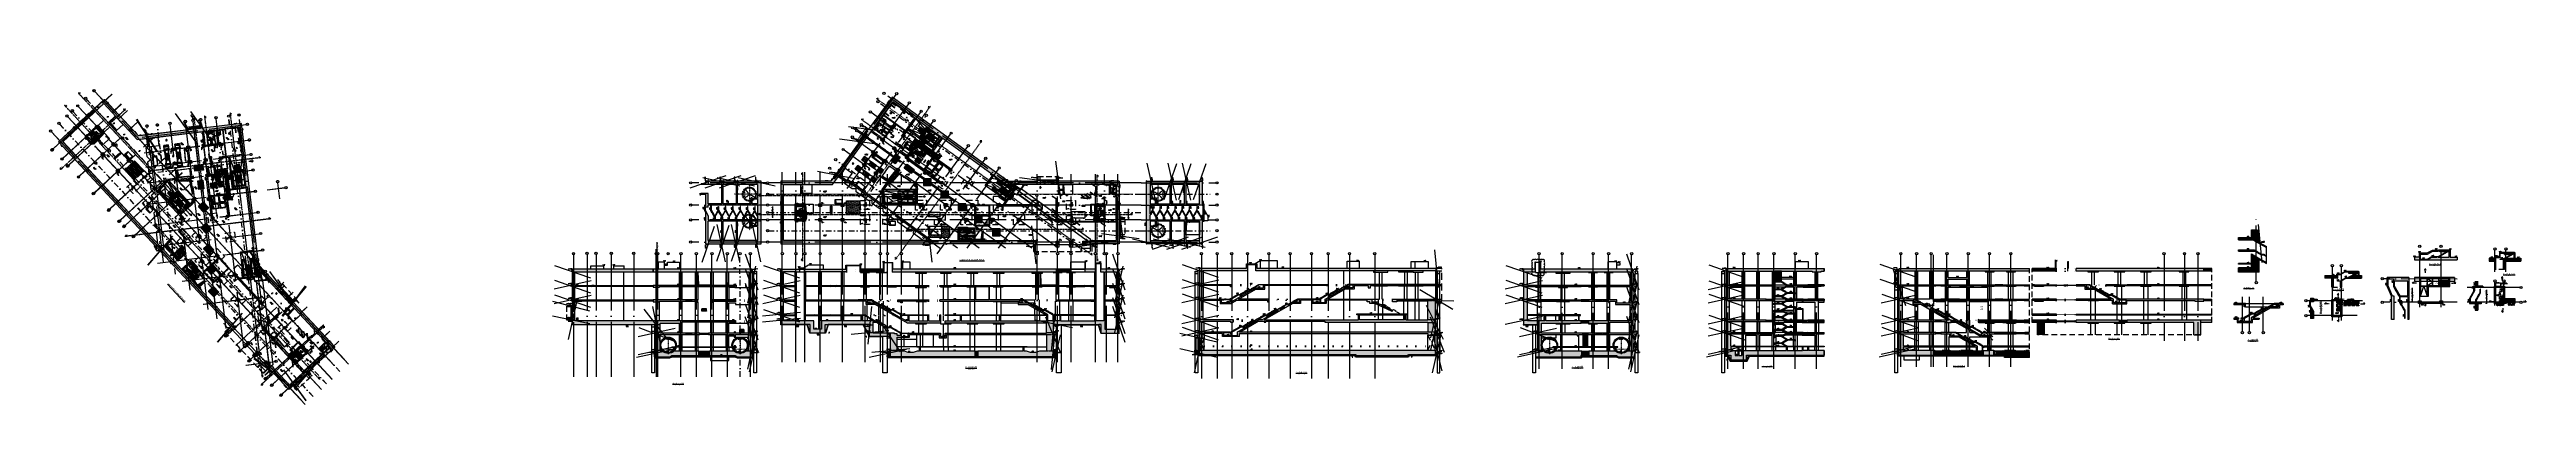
# Model space of a CAD drawing. Header units: inches. Extents: x 400392 to 401495, y 4543971 to 4544133.
import ezdxf
from ezdxf.enums import TextEntityAlignment as Align

# ---------------------------------------------------------------- set-up
doc = ezdxf.new("R2010")
doc.units = ezdxf.units.IN
doc.header["$MEASUREMENT"] = 0
for name, pattern in [('ACAD_ISO05W100', [33, 24, -3, 0, -3, 0, -3]), ('AKS', [3, 2.5, -0.25, 0, -0.25]), ('CENTER', [2, 1.25, -0.25, 0.25, -0.25]), ('CIZGI', [0.4, 0.25, -0.15]), ('CONTINU', [0]), ('DASHDOT', [1, 0.5, -0.25, 0, -0.25]), ('DASHDOT2', [0.5, 0.25, -0.125, 0, -0.125]), ('Dot', [4, 0, -4]), ('HIDDEN', [0.375, 0.25, -0.125]), ('HIDDEN2', [4.7625, 3.175, -1.5875]), ('Hidden_2_', [6, 4, -2]), ('UUC-ST-KAL-I05-101-U-000$0$ACAD_ISO05W100', [33, 24, -3, 0, -3, 0, -3])]:
    doc.linetypes.add(name, pattern=pattern)
for name, color, linetype, lineweight in [('A-DETL', 90, 'Continuous', 15), ('A-DETL-GENF', 92, 'Continuous', 9), ('PRT-Geo-Axis', 12, 'DASHDOT', 18), ('PRT-KD-kazik', 172, 'Continuous', 25)]:
    doc.layers.add(name, color=color, linetype=linetype, lineweight=lineweight)
for name, color, linetype in [('aks prota', 2, 'AKS'), ('AXIS', 8, 'DASHDOT2'), ('bosluk prota', 2, 'Continuous'), ('bosluk tarama prota', 8, 'Continuous'), ('boşluk prota', 2, 'Continuous'), ('boşluk taraması prota', 252, 'Continuous'), ('caks prota', 4, 'Continuous'), ('görünüş prota', 4, 'Continuous'), ('iderzi_PROTA', 3, 'Continuous'), ('inşaat derzi prota', 11, 'Continuous'), ('KALIP', 1, 'Continuous'), ('kesik prota', 2, 'CIZGI'), ('kesit prota', 1, 'Continuous'), ('kesit tarama prota', 252, 'Continuous'), ('kiris prota', 6, 'Continuous'), ('kiriş boyutu prota', 6, 'Continuous'), ('kiriş prota', 6, 'Continuous'), ('kolon prota', 1, 'Continuous'), ('kolon tarama prota', 252, 'Continuous'), ('KOT', 7, 'Continuous'), ('kot prota', 4, 'Continuous'), ('LINE V2', 7, 'Continuous'), ('lkolon prota', 4, 'Continuous'), ('lperde prota', 4, 'Continuous'), ('merdiven prota', 2, 'Continuous'), ('metraj prota', 2, 'Continuous'), ('not prota', 2, 'Continuous'), ('not yazısı prota', 6, 'Continuous'), ('not çizgisi prota', 4, 'Continuous'), ('OLCU', 5, 'Continuous'), ('perde prota', 1, 'Continuous'), ('PRT-AL-TUNEL_EKSENI', 14, 'DASHDOT2'), ('PRT-CST-rc_level', 6, 'Continuous'), ('PRT-CST-rc_levermark', 4, 'Continuous'), ('PRT-MI-a_fit_drainage', 10, 'Continuous'), ('PRT-MI-ad_dim', 8, 'Continuous'), ('prt-s-taxis', 7, 'Continuous'), ('skesit prota', 7, 'Continuous'), ('st-s_kolon tarama', 252, 'Continuous'), ('st-s_level (kot)', 6, 'Continuous'), ('st-s_levelmark (kot işareti)', 4, 'Continuous'), ('st_s_not yazısı', 6, 'Continuous'), ('st_s_not çizgisi', 4, 'CIZGI'), ('st_s_su tutucu', 2, 'Continuous'), ('st_s_ölçü', 4, 'Continuous'), ('t35 prota', 3, 'Continuous'), ('taks prota', 7, 'Continuous'), ('TARAMA', 8, 'Continuous'), ('temel prota', 6, 'Continuous'), ('tkesit prota', 7, 'Continuous'), ('tkolon prota', 6, 'Continuous'), ('tnot prota', 4, 'Continuous'), ('tperde prota', 6, 'Continuous'), ('tplan prota', 7, 'Continuous'), ('UUC-ST-KAL-I05-101-U-000$0$st_s_su tutucu', 2, 'Continuous'), ('WATER STOP_B', 5, 'Continuous'), ('ölçü prota', 4, 'Continuous')]:
    doc.layers.add(name, color=color, linetype=linetype)
doc.styles.add('Arial', font='Arial.ttf')
doc.styles.add('NOT', font='romanstw.shx')
doc.styles.add('OLCU', font='romanstw.shx')
doc.styles.add('PRT-MI-a_Arial', font='Arial.ttf', dxfattribs={"height": 30})
doc.styles.add('Segoe UI Light_1', font='', dxfattribs={"height": 200})
doc.styles.add('SIMPLXTW', font='simplxtw.shx', dxfattribs={"width": 0.6, "height": 125})
doc.styles.get("Standard").update_dxf_attribs({"font": 'Arial.ttf'})
doc.styles.add('TAKS', font='Arial Unicode.ttf')
doc.styles.add('TEXT250', font='romanstw.shx', dxfattribs={"width": 0.8, "height": 25})
doc.styles.add('text25_PROTA', font='Arial.ttf', dxfattribs={"height": 25})
doc.styles.add('TKIRIS', font='romanstw.shx')
doc.styles.add('tkolon', font='romanstw.shx')
doc.styles.add('TNOT', font='romanstw.shx', dxfattribs={"width": 0.8, "height": 250})
doc.styles.add('TUNNELCONSULT', font='Arial.ttf')
doc.styles.get('Segoe UI Light_1').set_extended_font_data('Segoe UI Light')
doc.dimstyles.new('1-100', dxfattribs={"dimscale": 0.5, "dimtxt": 2, "dimasz": 7.5, "dimexe": 3, "dimexo": 5, "dimgap": 5, "dimtad": 3, "dimdec": 1, "dimlfac": 2, "dimzin": 9, "dimdsep": 46, "dimtxsty": 'Standard', "dimblk": 'OBLIQUE', "dimcen": 0.09, "dimclrd": 3, "dimclre": 3, "dimclrt": 1, "dimadec": 3, "dimazin": 0, "dimtfac": 1, "dimtdec": 1, "dimtofl": 0, "dimtmove": 0, "dimatfit": 3, "dimfxl": 4, "dimtolj": 1, "dimtzin": 0, "dimarcsym": 0})
doc.dimstyles.new('1-50', dxfattribs={"dimtxt": 10, "dimasz": 4, "dimexe": 4, "dimexo": 8, "dimgap": 4, "dimtad": 1, "dimdec": 1, "dimrnd": 0.05, "dimzin": 9, "dimdsep": 46, "dimtxsty": 'OLCU', "dimblk1": 'OBLIQUE', "dimblk2": 'OBLIQUE', "dimsah": 1, "dimcen": 2, "dimdle": 4, "dimclrd": 4, "dimclre": 4, "dimclrt": 3, "dimadec": 1, "dimazin": 0, "dimtfac": 1, "dimtdec": 1, "dimtix": 1, "dimtmove": 2, "dimatfit": 3, "dimldrblk": 'OBLIQUE', "dimfxl": 1, "dimtvp": 1, "dimtolj": 1, "dimtzin": 1, "dimarcsym": 0})
pattern_1 = [(312.923994, (-985.61087, 579.955395), (0.0851512423, 0.024995084), [0, -0.079375])]
pattern_2 = [(276.924, (50.94426, 121.471925), (0.08358054, -0.0298292), [0, -0.079375])]
pattern_3 = [(6.931826, (-1394.22742, 1019.31005), (0.059635541, 0.167169242), [0, -0.15875])]
pattern_4 = [(312.923994, (399405.98143, 4544554.57553), (0.0851512423, 0.024995084), [0, -0.079375])]
pattern_5 = [(276.924, (400442.53656, 4544096.09206), (0.08358054, -0.0298292), [0, -0.079375])]
pattern_6 = [(6.931826, (398997.36488, 4544993.93019), (0.059635541, 0.167169242), [0, -0.15875])]
pattern_7 = [(36, (401115.44459, 4543690.453005), (-0.014547592, 0.087543451), [0, -0.079375])]
pattern_8 = [(36, (401115.44459, 4543690.453005), (-0.014547592, 0.087543451), [0, -0.079375])]
pattern_9 = [(36, (401094.84671, 4544155.38541), (-0.014547592, 0.08754345), [0, -0.079375])]
pattern_10 = [(0, (399704.383415, 4543636.88038), (0.0396875, 0.079375), [0, -0.079375])]
pattern_11 = [(324, (400746.03413, 4544083.66603), (0.07876332, 0.040888), [0, -0.079375])]
pattern_12 = [(54.007833, (399104.38342, 4543636.88038), (-0.081797527, 0.157515452), [0, -0.15875])]

# ---------------------------------------------------------------- blocks, each defined once
blk = doc.blocks.new('+24.06 mekanik')
at = {"layer": 'kolon tarama prota'}
for points in [[(98174, 200864), (98024, 200883), (98024, 200844)], [(99554, 198965), (99422, 199014), (99461, 199042), (99294, 199271), (99343, 199306), (99509, 199077), (99548, 199105)], [(101679, 204356), (101546, 204285), (101569, 204253)], [(103825, 206088), (103675, 206107), (103675, 206068)], [(103697, 198570), (103847, 198550), (103847, 198590)], [(104333, 206191), (104223, 206295), (104200, 206263)], [(104815, 204976), (104683, 205025), (104722, 205053), (104555, 205282), (104604, 205317), (104770, 205088), (104809, 205117)], [(105155, 204508), (105005, 204527), (105005, 204488)], [(105099, 206604), (105236, 206670), (105214, 206703)], [(105437, 204119), (105305, 204168), (105344, 204197), (105178, 204425), (105226, 204461), (105393, 204232), (105432, 204260)], [(106101, 203584), (106251, 203564), (106251, 203604)], [(106207, 203470), (106313, 203522), (106310, 203478), (106608, 203457), (106606, 203427), (106308, 203448), (106305, 203404)], [(107187, 202088), (107288, 202149), (107289, 202105), (107588, 202111), (107589, 202081), (107290, 202075), (107291, 202031)], [(109025, 201200), (109175, 201181), (109175, 201220)], [(96847, 193601), (96866, 193751), (96827, 193751)], [(98039, 194468), (98059, 194618), (98019, 194618)], [(98094, 194505), (98212, 194505), (98190, 194467), (98449, 194317), (98434, 194291), (98175, 194441), (98153, 194403)], [(98232, 194608), (98252, 194758), (98213, 194758)], [(99017, 194968), (99037, 195118), (98997, 195118)], [(100660, 197442), (100510, 197462), (100510, 197422)], [(100693, 197395), (100693, 197513), (100731, 197491), (100881, 197750), (100907, 197735), (100757, 197476), (100795, 197454)], [(103730, 198526), (103730, 198408), (103692, 198430), (103543, 198171), (103517, 198186), (103666, 198445), (103628, 198467)], [(108931, 189365), (109081, 189346), (109081, 189385)], [(2828, 177815), (2906, 177698), (2858, 177698), (2858, 177415), (2798, 177415), (2798, 177698), (2750, 177698)], [(2828, 176810), (2978, 176790), (2978, 176829)], [(2867, 178308), (2950, 178182), (2980, 178208)], [(6711, 178308), (6594, 178230), (6594, 178278), (6311, 178278), (6311, 178338), (6594, 178338), (6594, 178386)], [(9348, 178308), (9328, 178158), (9367, 178158)], [(9685, 178306), (9595, 178383), (9636, 178397), (9534, 178679), (9562, 178689), (9664, 178408), (9706, 178423)], [(11782, 178299), (11692, 178375), (11733, 178390), (11631, 178671), (11660, 178682), (11761, 178401), (11803, 178416)], [(11842, 178300), (11862, 178450), (11822, 178450)], [(12248, 178300), (12365, 178378), (12365, 178330), (12648, 178330), (12648, 178270), (12365, 178270), (12365, 178222)], [(72024, 182940), (72024, 182822), (71986, 182844), (71836, 182585), (71810, 182600), (71960, 182859), (71922, 182881)], [(72024, 182447), (72024, 182329), (71986, 182351), (71836, 182092), (71810, 182107), (71960, 182366), (71922, 182388)], [(71949, 177871), (71929, 177721), (71968, 177721)], [(87087, 186163), (86937, 186182), (86937, 186143)], [(87071, 177871), (87051, 177721), (87091, 177721)], [(88078, 184798), (87947, 184847), (87985, 184875), (87819, 185104), (87868, 185139), (88034, 184910), (88073, 184938)], [(89460, 177871), (89440, 177721), (89480, 177721)], [(90194, 177871), (90174, 177721), (90214, 177721)], [(90548, 181398), (90398, 181418), (90398, 181379)], [(91456, 180149), (91324, 180198), (91363, 180226), (91197, 180455), (91245, 180490), (91411, 180261), (91450, 180289)], [(92978, 178054), (92828, 178074), (92828, 178034)], [(94329, 178954), (94280, 178822), (94252, 178861), (94023, 178695), (93988, 178743), (94217, 178910), (94189, 178948)], [(95287, 179650), (95137, 179669), (95137, 179630)], [(97225, 181058), (97176, 180926), (97148, 180965), (96919, 180799), (96884, 180847), (97113, 181014), (97085, 181052)], [(98749, 182549), (98749, 182667), (98788, 182645), (98937, 182904), (98963, 182889), (98814, 182630), (98852, 182608)], [(100015, 182888), (100165, 182868), (100165, 182907)], [(2828, 173737), (2906, 173620), (2858, 173620), (2858, 173337), (2798, 173337), (2798, 173620), (2750, 173620)], [(2828, 172280), (2978, 172261), (2978, 172300)], [(2981, 169872), (3131, 169852), (3131, 169891)], [(7946, 167169), (7829, 167091), (7829, 167139), (7546, 167139), (7546, 167199), (7829, 167199), (7829, 167247)], [(7946, 165713), (8063, 165791), (8063, 165743), (8346, 165743), (8346, 165683), (8063, 165683), (8063, 165635)], [(8304, 167158), (8304, 167276), (8342, 167254), (8492, 167513), (8518, 167498), (8368, 167239), (8406, 167217)], [(10414, 166800), (10394, 166650), (10434, 166650)], [(10466, 166800), (10466, 166918), (10504, 166896), (10653, 167155), (10679, 167140), (10530, 166881), (10568, 166859)], [(11933, 176427), (11933, 176309), (11895, 176331), (11745, 176072), (11719, 176087), (11869, 176346), (11830, 176368)], [(14368, 171195), (14348, 171045), (14388, 171045)], [(19165, 165493), (19165, 165375), (19127, 165397), (18977, 165138), (18951, 165153), (19101, 165412), (19063, 165434)], [(20533, 166825), (20383, 166845), (20383, 166806)], [(21183, 168895), (21261, 168778), (21213, 168778), (21213, 168495), (21153, 168495), (21153, 168778), (21105, 168778)], [(21433, 168895), (21511, 168778), (21463, 168778), (21463, 168495), (21403, 168495), (21403, 168778), (21355, 168778)], [(22343, 167705), (22343, 167587), (22305, 167609), (22155, 167350), (22129, 167365), (22279, 167624), (22241, 167646)], [(22343, 167405), (22343, 167287), (22305, 167309), (22155, 167050), (22129, 167065), (22279, 167324), (22241, 167346)], [(23332, 170945), (23351, 171095), (23312, 171095)], [(23478, 170295), (23497, 170445), (23458, 170445)], [(23626, 170045), (23645, 170195), (23606, 170195)], [(28042, 170295), (27925, 170217), (27925, 170265), (27642, 170265), (27642, 170325), (27925, 170325), (27925, 170373)], [(28042, 170045), (27925, 169967), (27925, 170015), (27642, 170015), (27642, 170075), (27925, 170075), (27925, 170123)], [(34398, 171756), (34339, 171654), (34317, 171692), (34058, 171543), (34043, 171569), (34302, 171718), (34280, 171756)], [(34690, 171581), (34631, 171479), (34609, 171517), (34350, 171368), (34335, 171394), (34594, 171543), (34572, 171581)], [(7946, 163837), (7829, 163759), (7829, 163807), (7546, 163807), (7546, 163867), (7829, 163867), (7829, 163915)], [(7946, 165293), (8063, 165371), (8063, 165323), (8346, 165323), (8346, 165263), (8063, 165263), (8063, 165215)], [(8304, 163838), (8304, 163956), (8342, 163934), (8492, 164193), (8518, 164178), (8368, 163919), (8406, 163897)], [(15424, 164487), (15405, 164337), (15444, 164337)], [(16382, 164487), (16499, 164565), (16499, 164517), (16782, 164517), (16782, 164457), (16499, 164457), (16499, 164409)], [(17694, 164910), (17694, 164792), (17656, 164814), (17507, 164555), (17481, 164570), (17630, 164829), (17592, 164851)]]:
    blk.add_hatch(color=253, dxfattribs=at).paths.add_polyline_path(points, flags=0)
at = {"layer": 'kolon tarama prota', "color": 253}
for p, q in [((95889, 200864), (97568, 200864)), ((98174, 200864), (95889, 200864)), ((98174, 200864), (98024, 200883)), ((98024, 200883), (98024, 200844)), ((98024, 200844), (98174, 200864)), ((98107, 200929), (98118, 200914)), ((98129, 200986), (98114, 200975)), ((98120, 200916), (100319, 197889)), ((98212, 201042), (98131, 200983)), ((98133, 200949), (98148, 200960)), ((98133, 200948), (98133, 200949)), ((98133, 200948), (98133, 200948)), ((98144, 200933), (98133, 200948)), ((100340, 197905), (98142, 200931)), ((98147, 200962), (98227, 201021)), ((98235, 201019), (98282, 200955)), ((98304, 200970), (98257, 201035)), ((98260, 200932), (98335, 200987)), ((98332, 200984), (98260, 200932)), ((98260, 200932), (98260, 200932)), ((98877, 200082), (98260, 200932)), ((98877, 200082), (98260, 200932)), ((98835, 202524), (98268, 202112)), ((98268, 202112), (98835, 202524)), ((98268, 202112), (98342, 202011)), ((98342, 202011), (98268, 202112)), ((98268, 202112), (98268, 202112)), ((98309, 200974), (98277, 200951)), ((98277, 200951), (98309, 200974)), ((98277, 200951), (98280, 200947)), ((98312, 200970), (98280, 200947)), ((98280, 200947), (98312, 200970)), ((98302, 200969), (98286, 200957)), ((98286, 200957), (98302, 200969)), ((98302, 200969), (98286, 200957)), ((98286, 200957), (98302, 200969)), ((98286, 200957), (98289, 200953)), ((98286, 200957), (98289, 200953)), ((98305, 200965), (98289, 200953)), ((98289, 200953), (98305, 200965)), ((98305, 200965), (98289, 200953)), ((98289, 200953), (98305, 200965)), ((98305, 200965), (98302, 200969)), ((98305, 200965), (98302, 200969)), ((98312, 200970), (98309, 200974)), ((98364, 202244), (98332, 202221)), ((98332, 202221), (98364, 202244)), ((98332, 202221), (98361, 202180)), ((98361, 202180), (98332, 202221)), ((98332, 202221), (98332, 202221)), ((98393, 201029), (98332, 200984)), ((98335, 200987), (98377, 201017)), ((98339, 202219), (98367, 202240)), ((98367, 202240), (98339, 202219)), ((98363, 202187), (98339, 202219)), ((98339, 202219), (98363, 202187)), ((98339, 202219), (98339, 202219)), ((98342, 202011), (98908, 202423)), ((98908, 202423), (98342, 202011)), ((98342, 202011), (98342, 202011)), ((98361, 202180), (98394, 202204)), ((98394, 202204), (98361, 202180)), ((98361, 202180), (98361, 202180)), ((98391, 202208), (98363, 202187)), ((98363, 202187), (98391, 202208)), ((98363, 202187), (98363, 202187)), ((98367, 202240), (98364, 202244)), ((98364, 202244), (98367, 202240)), ((98364, 202244), (98364, 202244)), ((98367, 202240), (98367, 202240)), ((98377, 201017), (98438, 201061)), ((98394, 202204), (98391, 202208)), ((98391, 202208), (98394, 202204)), ((98391, 202208), (98391, 202208)), ((98425, 201052), (98393, 201029)), ((99010, 200179), (98393, 201029)), ((98394, 202204), (98394, 202204)), ((98505, 200894), (98404, 200820)), ((98404, 200820), (98505, 200894)), ((98404, 200820), (98815, 200254)), ((98815, 200254), (98404, 200820)), ((98404, 200820), (98404, 200820)), ((98432, 201057), (98425, 201052)), ((99043, 200203), (98425, 201052)), ((98471, 200727), (98431, 200698)), ((98431, 200698), (98471, 200727)), ((98431, 200698), (98454, 200665)), ((98454, 200665), (98431, 200698)), ((98431, 200698), (98431, 200698)), ((98453, 201072), (98432, 201057)), ((99049, 200208), (98432, 201057)), ((98438, 201061), (98453, 201072)), ((99055, 200212), (98438, 201061)), ((98438, 200697), (98470, 200720)), ((98470, 200720), (98438, 200697)), ((98458, 200668), (98438, 200697)), ((98438, 200697), (98458, 200668)), ((98438, 200697), (98438, 200697)), ((98453, 201072), (99070, 200223)), ((99071, 200223), (98454, 201073)), ((98454, 200665), (98458, 200668)), ((98458, 200668), (98454, 200665)), ((98454, 200665), (98454, 200665)), ((98458, 200668), (98458, 200668)), ((98470, 200720), (98491, 200692)), ((98491, 200692), (98470, 200720)), ((98470, 200720), (98470, 200720)), ((98495, 200695), (98471, 200727)), ((98471, 200727), (98495, 200695)), ((98471, 200727), (98471, 200727)), ((98491, 200692), (98495, 200695)), ((98495, 200695), (98491, 200692)), ((98491, 200692), (98491, 200692)), ((98495, 200695), (98495, 200695)), ((98916, 200327), (98505, 200894)), ((98505, 200894), (98916, 200327)), ((98505, 200894), (98505, 200894)), ((98589, 200522), (98589, 200522)), ((98712, 202497), (98680, 202473)), ((98680, 202473), (98712, 202497)), ((98680, 202473), (98683, 202469)), ((98683, 202469), (98680, 202473)), ((98680, 202473), (98680, 202473)), ((98683, 202469), (98711, 202490)), ((98711, 202490), (98683, 202469)), ((98683, 202469), (98683, 202469)), ((98688, 200353), (98684, 200350)), ((98684, 200350), (98688, 200353)), ((98684, 200350), (98707, 200318)), ((98707, 200318), (98684, 200350)), ((98684, 200350), (98684, 200350)), ((98708, 200325), (98688, 200353)), ((98688, 200353), (98708, 200325)), ((98688, 200353), (98688, 200353)), ((98735, 202457), (98706, 202437)), ((98706, 202437), (98735, 202457)), ((98706, 202437), (98709, 202433)), ((98709, 202433), (98706, 202437)), ((98706, 202437), (98706, 202437)), ((98707, 200318), (98748, 200347)), ((98748, 200347), (98707, 200318)), ((98707, 200318), (98707, 200318)), ((98741, 200348), (98708, 200325)), ((98708, 200325), (98741, 200348)), ((98708, 200325), (98708, 200325)), ((98709, 202433), (98742, 202456)), ((98742, 202456), (98709, 202433)), ((98709, 202433), (98709, 202433)), ((98711, 202490), (98735, 202457)), ((98735, 202457), (98711, 202490)), ((98711, 202490), (98711, 202490)), ((98742, 202456), (98712, 202497)), ((98712, 202497), (98742, 202456)), ((98712, 202497), (98712, 202497)), ((98724, 200379), (98720, 200376)), ((98720, 200376), (98724, 200379)), ((98720, 200376), (98741, 200348)), ((98741, 200348), (98720, 200376)), ((98720, 200376), (98720, 200376)), ((98748, 200347), (98724, 200379)), ((98724, 200379), (98748, 200347)), ((98724, 200379), (98724, 200379)), ((98735, 202457), (98735, 202457)), ((98741, 200348), (98741, 200348)), ((98742, 202456), (98742, 202456)), ((98748, 200347), (98748, 200347)), ((98815, 200254), (98916, 200327)), ((98916, 200327), (98815, 200254)), ((98815, 200254), (98815, 200254)), ((98908, 202423), (98835, 202524)), ((98835, 202524), (98908, 202423)), ((98835, 202524), (98835, 202524)), ((98952, 200137), (98877, 200082)), ((98877, 200082), (98949, 200135)), ((98877, 200082), (98877, 200082)), ((98908, 202423), (98908, 202423)), ((98916, 200327), (98916, 200327)), ((98949, 200135), (99010, 200179)), ((98994, 200168), (98952, 200137)), ((99055, 200212), (98994, 200168)), ((99010, 200179), (99043, 200203)), ((99043, 200203), (99049, 200208)), ((99049, 200208), (99070, 200223)), ((99070, 200223), (99055, 200212)), ((101059, 203911), (99198, 203911)), ((99343, 199306), (99294, 199271)), ((99343, 199306), (99294, 199271)), ((99294, 199271), (99461, 199042)), ((99461, 199042), (99294, 199271)), ((99509, 199077), (99343, 199306)), ((99509, 199077), (99343, 199306)), ((99410, 198567), (99471, 198611)), ((99422, 198576), (99416, 198571)), ((99461, 199042), (99422, 199014)), ((99461, 199042), (99422, 199014)), ((99422, 199014), (99554, 198965)), ((99422, 199014), (99554, 198965)), ((99455, 198599), (99422, 198576)), ((99422, 198576), (100040, 197726)), ((99516, 198644), (99455, 198599)), ((99455, 198599), (100072, 197750)), ((99471, 198611), (99513, 198642)), ((99548, 199105), (99509, 199077)), ((99509, 199077), (99548, 199105)), ((99513, 198642), (99588, 198696)), ((99588, 198696), (99516, 198644)), ((99554, 198965), (99548, 199105)), ((99548, 199105), (99554, 198965)), ((99588, 198696), (99588, 198696)), ((99588, 198696), (100205, 197847)), ((99588, 198696), (100205, 197847)), ((101679, 204356), (101059, 203911)), ((101679, 204356), (101546, 204285)), ((101546, 204285), (101569, 204253)), ((101569, 204253), (101679, 204356)), ((101595, 204269), (101591, 204266)), ((101591, 204266), (101603, 204249)), ((101603, 204249), (101591, 204266)), ((101595, 204269), (101607, 204252)), ((101607, 204252), (101595, 204269)), ((101603, 204249), (101607, 204252)), ((101604, 204402), (101615, 204386)), ((101616, 204387), (101668, 204316)), ((101658, 204254), (101624, 204229)), ((101644, 204202), (101624, 204229)), ((101624, 204229), (101644, 204202)), ((101640, 204543), (101625, 204532)), ((101629, 204223), (101625, 204220)), ((101625, 204220), (101654, 204179)), ((101654, 204179), (101625, 204220)), ((101629, 204223), (101658, 204182)), ((101658, 204182), (101629, 204223)), ((102054, 204842), (101641, 204542)), ((101663, 204176), (101644, 204202)), ((101644, 204202), (101663, 204176)), ((101654, 204179), (101658, 204182)), ((101673, 204266), (101657, 204255)), ((101677, 204227), (101658, 204254)), ((101658, 204254), (101677, 204227)), ((101671, 204426), (101660, 204442)), ((101663, 204176), (101697, 204200)), ((101665, 204476), (101680, 204487)), ((101667, 204315), (101678, 204300)), ((101721, 204355), (101670, 204426)), ((101680, 204152), (101676, 204150)), ((101676, 204150), (101688, 204133)), ((101688, 204133), (101676, 204150)), ((101697, 204200), (101677, 204227)), ((101677, 204227), (101697, 204200)), ((101680, 204488), (102093, 204788)), ((101680, 204152), (101692, 204136)), ((101692, 204136), (101680, 204152)), ((101688, 204133), (101692, 204136)), ((101698, 204199), (101713, 204210)), ((101733, 204340), (101722, 204356)), ((101830, 206088), (103530, 206088)), ((103825, 206088), (101830, 206088)), ((103932, 206483), (101848, 206483)), ((102053, 204843), (102042, 204835)), ((102049, 204725), (102061, 204710)), ((102069, 204854), (102053, 204843)), ((102053, 204634), (102069, 204645)), ((102069, 204645), (102053, 204634)), ((102053, 204634), (102056, 204630)), ((102082, 204862), (102054, 204842)), ((102056, 204630), (102072, 204641)), ((102072, 204641), (102056, 204630)), ((102062, 204711), (102095, 204664)), ((102072, 204641), (102069, 204645)), ((102166, 204933), (102071, 204851)), ((102092, 204871), (102081, 204863)), ((102082, 204779), (102093, 204787)), ((102093, 204788), (102121, 204809)), ((102093, 204787), (102109, 204799)), ((102139, 204900), (102095, 204868)), ((102102, 204669), (102142, 204698)), ((102142, 204698), (102102, 204669)), ((102102, 204669), (102105, 204665)), ((102116, 204750), (102105, 204766)), ((102105, 204665), (102145, 204694)), ((102145, 204694), (102105, 204665)), ((102106, 204802), (102214, 204866)), ((102149, 204703), (102115, 204749)), ((102122, 204808), (102132, 204816)), ((102130, 204819), (102174, 204851)), ((102145, 204694), (102142, 204698)), ((102191, 204957), (102163, 204937)), ((102175, 204722), (102191, 204734)), ((102191, 204734), (102175, 204722)), ((102175, 204722), (102178, 204718)), ((102178, 204718), (102194, 204730)), ((102194, 204730), (102178, 204718)), ((102182, 204910), (102198, 204889)), ((102530, 205203), (102191, 204957)), ((102194, 204730), (102191, 204734)), ((102217, 204863), (102245, 204883)), ((102244, 204884), (102583, 205130)), ((102558, 205224), (102530, 205203)), ((102559, 205210), (102548, 205202)), ((102555, 205093), (102566, 205077)), ((102579, 205223), (102559, 205209)), ((102559, 205001), (102575, 205013)), ((102575, 205013), (102559, 205001)), ((102559, 205001), (102562, 204997)), ((102662, 205293), (102561, 205220)), ((102562, 204997), (102578, 205009)), ((102578, 205009), (102562, 204997)), ((102567, 205078), (102601, 205032)), ((102578, 205009), (102575, 205013)), ((102589, 205232), (102578, 205224)), ((102584, 205129), (102612, 205150)), ((102588, 205147), (102599, 205155)), ((102631, 205257), (102591, 205229)), ((102598, 205156), (102617, 205170)), ((102607, 205036), (102648, 205066)), ((102648, 205066), (102607, 205036)), ((102607, 205036), (102610, 205032)), ((102609, 205154), (102710, 205227)), ((102610, 205032), (102651, 205062)), ((102651, 205062), (102610, 205032)), ((102622, 205117), (102611, 205133)), ((102618, 205169), (102629, 205176)), ((102654, 205070), (102621, 205117)), ((102627, 205180), (102666, 205208)), ((102651, 205062), (102648, 205066)), ((102688, 205318), (102659, 205297)), ((102679, 205271), (102694, 205250)), ((102680, 205089), (102696, 205101)), ((102696, 205101), (102680, 205089)), ((102680, 205089), (102683, 205085)), ((102683, 205085), (102699, 205097)), ((102699, 205097), (102683, 205085)), ((103833, 206149), (102688, 205317)), ((102699, 205097), (102696, 205101)), ((102713, 205223), (102741, 205244)), ((102741, 205244), (103886, 206076)), ((103023, 204508), (104587, 204508)), ((105155, 204508), (103023, 204508)), ((103625, 198646), (103696, 198548)), ((103631, 198693), (103649, 198668)), ((103649, 198668), (103631, 198693)), ((103761, 198785), (103632, 198691)), ((103718, 198564), (103647, 198662)), ((103648, 198670), (103777, 198763)), ((104508, 199552), (103659, 198935)), ((103660, 198934), (104509, 199551)), ((103670, 198919), (103660, 198934)), ((103660, 198934), (103675, 198913)), ((104520, 199536), (103670, 198919)), ((103715, 198858), (103670, 198919)), ((103825, 206088), (103675, 206107)), ((103675, 206107), (103675, 206068)), ((103675, 206068), (103825, 206088)), ((104524, 199530), (103675, 198913)), ((103675, 198913), (103679, 198907)), ((104529, 199524), (103679, 198907)), ((103679, 198907), (103703, 198874)), ((103847, 198590), (103697, 198570)), ((104552, 199491), (103703, 198874)), ((103703, 198874), (103747, 198813)), ((103745, 198816), (103715, 198858)), ((103800, 198741), (103745, 198816)), ((103747, 198813), (103800, 198741)), ((103762, 198793), (103758, 198790)), ((103758, 198790), (103781, 198758)), ((103781, 198758), (103758, 198790)), ((103762, 198793), (103785, 198761)), ((103785, 198761), (103762, 198793)), ((103767, 198786), (103763, 198783)), ((103767, 198786), (103763, 198783)), ((103763, 198783), (103775, 198767)), ((103775, 198767), (103763, 198783)), ((103763, 198783), (103775, 198767)), ((103775, 198767), (103763, 198783)), ((103767, 198786), (103779, 198770)), ((103779, 198770), (103767, 198786)), ((103767, 198786), (103779, 198770)), ((103779, 198770), (103767, 198786)), ((103775, 198767), (103779, 198770)), ((103775, 198767), (103779, 198770)), ((103781, 198758), (103785, 198761)), ((104649, 199358), (103800, 198741)), ((104649, 199358), (103800, 198741)), ((103800, 198741), (103800, 198741)), ((103861, 206170), (103833, 206150)), ((103847, 198550), (103847, 198590)), ((103886, 206076), (103915, 206096)), ((104333, 206191), (103932, 206483)), ((103948, 206091), (103969, 206063)), ((103969, 206063), (104044, 205961)), ((104043, 206117), (104022, 206145)), ((104117, 206014), (104042, 206116)), ((104043, 205960), (104064, 205932)), ((104068, 205935), (104158, 205811)), ((104138, 205986), (104117, 206014)), ((104149, 205962), (104134, 205983)), ((104153, 206016), (104147, 205981)), ((104152, 205980), (104149, 205962)), ((104157, 206037), (104153, 206015)), ((104154, 205808), (104174, 205780)), ((104162, 206072), (104156, 206037)), ((104156, 206037), (104247, 206023)), ((104247, 206023), (104156, 206037)), ((104162, 206072), (104252, 206058)), ((104252, 206058), (104162, 206072)), ((104166, 206071), (104247, 206058)), ((104247, 206058), (104166, 206071)), ((104175, 205780), (104270, 205650)), ((104223, 206295), (104200, 206263)), ((104200, 206263), (104333, 206191)), ((104210, 199070), (104210, 199070)), ((104214, 205852), (104214, 205852)), ((104215, 205852), (104215, 205852)), ((104217, 205868), (104233, 205967)), ((104224, 205859), (104217, 205868)), ((104246, 206185), (104218, 206164)), ((104252, 206231), (104220, 206208)), ((104220, 206208), (104252, 206231)), ((104220, 206208), (104236, 206207)), ((104333, 206191), (104223, 206295)), ((104248, 205834), (104228, 205862)), ((104248, 206216), (104236, 206207)), ((104236, 206207), (104248, 206216)), ((104236, 206207), (104248, 206216)), ((104248, 206216), (104236, 206207)), ((104236, 206207), (104259, 206175)), ((104238, 205967), (104243, 206001)), ((104242, 206001), (104246, 206023)), ((104920, 206673), (104247, 206184)), ((104247, 206023), (104252, 206058)), ((104248, 206216), (104252, 206231)), ((104271, 206184), (104248, 206216)), ((104343, 205702), (104248, 205833)), ((104259, 206175), (104272, 206157)), ((104269, 205649), (104290, 205621)), ((104284, 206166), (104271, 206184)), ((104272, 206090), (104300, 206111)), ((104294, 205624), (104397, 205454)), ((104300, 206111), (104973, 206600)), ((104364, 205675), (104343, 205703)), ((104385, 205642), (104360, 205672)), ((104391, 205721), (104384, 205677)), ((104391, 205676), (104385, 205642)), ((104391, 205450), (104418, 205414)), ((104403, 205798), (104396, 205754)), ((104401, 205753), (104396, 205720)), ((104421, 205417), (104903, 204755)), ((104470, 205508), (104471, 205508)), ((104479, 205506), (104481, 205515)), ((104518, 205953), (104482, 205927)), ((104483, 205529), (104503, 205658)), ((104489, 205522), (104483, 205529)), ((104521, 205489), (104495, 205525)), ((104524, 199530), (104509, 199551)), ((104509, 199551), (104520, 199536)), ((104510, 205657), (104517, 205701)), ((104512, 205701), (104518, 205735)), ((104998, 204824), (104517, 205487)), ((104520, 199536), (104564, 199475)), ((104536, 205960), (104521, 205950)), ((104522, 205734), (104529, 205778)), ((104529, 199524), (104524, 199530)), ((104552, 199491), (104529, 199524)), ((104569, 205990), (104533, 205964)), ((104597, 199430), (104552, 199491)), ((104604, 205317), (104555, 205282)), ((104604, 205317), (104555, 205282)), ((104555, 205282), (104722, 205053)), ((104722, 205053), (104555, 205282)), ((104557, 205824), (104593, 205850)), ((104564, 199475), (104595, 199433)), ((104591, 205854), (104605, 205865)), ((104595, 199433), (104649, 199358)), ((104649, 199358), (104597, 199430)), ((104770, 205088), (104604, 205317)), ((104770, 205088), (104604, 205317)), ((104608, 205861), (104644, 205887)), ((104671, 206064), (104646, 206046)), ((104649, 199358), (104649, 199358)), ((104695, 206076), (104674, 206061)), ((104722, 205053), (104683, 205025)), ((104722, 205053), (104683, 205025)), ((104683, 205025), (104815, 204976)), ((104683, 205025), (104815, 204976)), ((104740, 206097), (104701, 206069)), ((104746, 206089), (104707, 206061)), ((104721, 205943), (104746, 205961)), ((104743, 205965), (104765, 205981)), ((104754, 205996), (104793, 206024)), ((104759, 205988), (104799, 206016)), ((104809, 205117), (104770, 205088)), ((104770, 205088), (104809, 205117)), ((104846, 206174), (104808, 206147)), ((104815, 204976), (104809, 205117)), ((104809, 205117), (104815, 204976)), ((104852, 206166), (104814, 206139)), ((104855, 202819), (104839, 202807)), ((104839, 202807), (104855, 202819)), ((104839, 202807), (104845, 202799)), ((104861, 202811), (104845, 202799)), ((104845, 202799), (104861, 202811)), ((104861, 202811), (104855, 202819)), ((104861, 206074), (104899, 206101)), ((104867, 206066), (104904, 206093)), ((104899, 204752), (104925, 204716)), ((104940, 205285), (104908, 205261)), ((104908, 205261), (104940, 205285)), ((104908, 205261), (104924, 205261)), ((104948, 206694), (104919, 206674)), ((104936, 205269), (104924, 205261)), ((104924, 205261), (104936, 205269)), ((104924, 205261), (104936, 205269)), ((104936, 205269), (104924, 205261)), ((104924, 205261), (104947, 205229)), ((104931, 204720), (105047, 204560)), ((104936, 205269), (104940, 205285)), ((104959, 205237), (104936, 205269)), ((104947, 205229), (104960, 205210)), ((104972, 205219), (104959, 205237)), ((104973, 206600), (105001, 206620)), ((104994, 206671), (104994, 206671)), ((105028, 204791), (105002, 204827)), ((105155, 204508), (105005, 204527)), ((105005, 204527), (105005, 204488)), ((105005, 204488), (105155, 204508)), ((105038, 204766), (105023, 204787)), ((105041, 204826), (105034, 204782)), ((105040, 204781), (105038, 204766)), ((105040, 206611), (105076, 206637)), ((105076, 206637), (105040, 206611)), ((105040, 206611), (114540, 193534)), ((105041, 204556), (105067, 204520)), ((105050, 204887), (105043, 204843)), ((105048, 204842), (105046, 204825)), ((105060, 204901), (105057, 204886)), ((105068, 206725), (105068, 206725)), ((105071, 204523), (105398, 204073)), ((105076, 206637), (105112, 206663)), ((105112, 206663), (105076, 206637)), ((105076, 206637), (105076, 206637)), ((105076, 206637), (105076, 206637)), ((105099, 206604), (105531, 206885)), ((105214, 206703), (105099, 206604)), ((105099, 206604), (105236, 206670)), ((114612, 193587), (105112, 206663)), ((105120, 204614), (105121, 204613)), ((105162, 205037), (105127, 205011)), ((105129, 204612), (105131, 204621)), ((105133, 204635), (105153, 204763)), ((105139, 204627), (105133, 204635)), ((105171, 204595), (105144, 204631)), ((105160, 204762), (105167, 204806)), ((105162, 204807), (105165, 204824)), ((105183, 205046), (105165, 205033)), ((105494, 204142), (105167, 204592)), ((105169, 204823), (105176, 204867)), ((105170, 204868), (105171, 204874)), ((105226, 204461), (105178, 204425)), ((105226, 204461), (105178, 204425)), ((105178, 204425), (105344, 204197)), ((105344, 204197), (105178, 204425)), ((105217, 205076), (105181, 205050)), ((105201, 204908), (105237, 204934)), ((105236, 206670), (105214, 206703)), ((105254, 203418), (105216, 203391)), ((105260, 203409), (105222, 203382)), ((105393, 204232), (105226, 204461)), ((105393, 204232), (105226, 204461)), ((105235, 204938), (105253, 204951)), ((105256, 204947), (105292, 204973)), ((105260, 206673), (105276, 206685)), ((105276, 206685), (105260, 206673)), ((105260, 206673), (105266, 206665)), ((105266, 206665), (105282, 206676)), ((105282, 206676), (105266, 206665)), ((105269, 203318), (105307, 203345)), ((105275, 203310), (105312, 203337)), ((105282, 206676), (105276, 206685)), ((105319, 205151), (105293, 205132)), ((105344, 204197), (105305, 204168)), ((105344, 204197), (105305, 204168)), ((105305, 204168), (105437, 204119)), ((105305, 204168), (105437, 204119)), ((105354, 205170), (105322, 205147)), ((105361, 203496), (105322, 203467)), ((105367, 203488), (105328, 203459)), ((105379, 203520), (105356, 203503)), ((105398, 205191), (105359, 205163)), ((105404, 205183), (105365, 205155)), ((105368, 205029), (105394, 205047)), ((105375, 203395), (105414, 203423)), ((105402, 203542), (105376, 203524)), ((105381, 203387), (105420, 203415)), ((105391, 205051), (105423, 205075)), ((105432, 204260), (105393, 204232)), ((105393, 204232), (105432, 204260)), ((105394, 204070), (105420, 204034)), ((105412, 205090), (105451, 205118)), ((105418, 205082), (105457, 205110)), ((105426, 203408), (105448, 203424)), ((105437, 204119), (105432, 204260)), ((105432, 204260), (105437, 204119)), ((105451, 203421), (105477, 203439)), ((105504, 205268), (105467, 205241)), ((105510, 205260), (105473, 205233)), ((105510, 203621), (105474, 203595)), ((105524, 204109), (105498, 204145)), ((105512, 203543), (105512, 203543)), ((105512, 203543), (105512, 203543)), ((105512, 203543), (105512, 203543)), ((105512, 203543), (105512, 203543)), ((105628, 203701), (105513, 203617)), ((105520, 205168), (105557, 205195)), ((105526, 205160), (105563, 205187)), ((105531, 206885), (107333, 206885)), ((105547, 203569), (105547, 203569)), ((105547, 203569), (105547, 203569)), ((105549, 203492), (105585, 203518)), ((105550, 203955), (105594, 203948)), ((105613, 204074), (105570, 204081)), ((105582, 203522), (105697, 203605)), ((105594, 203953), (105707, 203935)), ((105725, 204051), (105613, 204069)), ((105661, 203731), (105625, 203704)), ((105625, 203704), (105700, 203601)), ((105700, 203601), (105625, 203704)), ((105661, 203731), (105736, 203627)), ((105736, 203627), (105661, 203731)), ((105665, 203725), (105732, 203633)), ((105732, 203633), (105665, 203725)), ((105700, 203601), (105736, 203627)), ((105706, 203930), (105750, 203923)), ((105770, 204049), (105726, 204056)), ((105803, 203765), (105783, 203639)), ((105783, 203639), (105803, 203765)), ((105783, 203639), (105826, 203632)), ((105801, 203758), (105784, 203645)), ((105784, 203645), (105801, 203758)), ((105796, 203895), (105822, 203859)), ((105846, 203758), (105803, 203765)), ((105826, 203862), (105874, 203795)), ((105846, 203758), (105826, 203632)), ((105826, 203632), (105846, 203758)), ((105836, 203695), (105827, 203636)), ((105827, 203636), (105836, 203695)), ((105827, 203636), (105840, 203634)), ((105846, 203753), (105836, 203695)), ((105836, 203695), (105846, 203753)), ((105839, 203630), (105883, 203623)), ((105849, 203693), (105840, 203634)), ((105840, 203634), (105849, 203693)), ((105858, 203751), (105846, 203753)), ((105858, 203751), (105849, 203693)), ((105849, 203693), (105858, 203751)), ((105903, 203749), (105859, 203756)), ((105870, 203793), (105897, 203757)), ((105884, 203629), (106012, 203609)), ((105884, 203254), (105898, 203236)), ((105910, 203245), (105897, 203263)), ((105898, 203236), (105921, 203204)), ((105925, 203934), (105899, 203970)), ((105902, 203760), (105917, 203740)), ((105917, 203740), (105902, 203742)), ((105933, 203213), (105910, 203245)), ((105917, 203188), (105949, 203212)), ((105949, 203212), (105917, 203188)), ((105921, 203204), (105917, 203188)), ((105918, 205767), (105934, 205778)), ((105934, 205778), (105918, 205767)), ((105918, 205767), (105924, 205759)), ((105970, 203865), (105921, 203931)), ((105921, 203204), (105933, 203213)), ((105933, 203213), (105921, 203204)), ((105933, 203213), (105921, 203204)), ((105921, 203204), (105933, 203213)), ((105924, 205759), (105940, 205770)), ((105940, 205770), (105924, 205759)), ((105949, 203212), (105933, 203213)), ((105940, 205770), (105934, 205778)), ((106000, 203832), (105974, 203867)), ((106110, 203668), (105994, 203828)), ((106012, 203609), (106018, 203601)), ((106013, 203597), (106039, 203561)), ((106026, 203607), (106035, 203605)), ((106037, 203614), (106037, 203615)), ((106043, 203564), (106058, 203542)), ((106054, 203540), (106080, 203504)), ((106251, 203604), (106101, 203584)), ((106101, 203584), (106251, 203564)), ((106101, 203584), (109400, 203584)), ((106142, 203636), (106116, 203672)), ((106153, 203612), (106138, 203633)), ((106183, 203579), (106157, 203615)), ((106313, 203522), (106207, 203470)), ((106313, 203522), (106207, 203470)), ((106207, 203470), (106305, 203404)), ((106305, 203404), (106207, 203470)), ((106251, 203564), (106251, 203604)), ((106305, 203404), (106308, 203448)), ((106308, 203448), (106305, 203404)), ((106308, 203448), (106606, 203427)), ((106308, 203448), (106606, 203427)), ((106310, 203478), (106313, 203522)), ((106310, 203478), (106313, 203522)), ((106608, 203457), (106310, 203478)), ((106310, 203478), (106608, 203457)), ((106606, 203427), (106608, 203457)), ((106606, 203427), (106608, 203457)), ((107045, 202173), (107029, 202161)), ((107029, 202161), (107045, 202173)), ((107029, 202161), (107032, 202157)), ((107048, 202169), (107032, 202157)), ((107032, 202157), (107048, 202169)), ((107048, 202169), (107045, 202173)), ((107074, 202188), (107112, 202136)), ((107118, 202226), (107078, 202197)), ((107078, 202197), (107118, 202226)), ((107078, 202197), (107081, 202193)), ((107121, 202222), (107081, 202193)), ((107081, 202193), (107121, 202222)), ((107111, 202135), (107122, 202120)), ((107121, 202222), (107118, 202226)), ((107166, 202175), (107128, 202227)), ((107167, 202261), (107151, 202249)), ((107151, 202249), (107167, 202261)), ((107151, 202249), (107154, 202245)), ((107170, 202257), (107154, 202245)), ((107154, 202245), (107170, 202257)), ((107170, 202257), (107167, 202261)), ((107178, 202160), (107167, 202175)), ((107288, 202149), (107187, 202088)), ((107288, 202149), (107187, 202088)), ((107187, 202088), (107291, 202031)), ((107291, 202031), (107187, 202088)), ((107289, 202105), (107288, 202149)), ((107289, 202105), (107288, 202149)), ((107588, 202111), (107289, 202105)), ((107289, 202105), (107588, 202111)), ((107290, 202075), (107589, 202081)), ((107290, 202075), (107589, 202081)), ((107291, 202031), (107290, 202075)), ((107290, 202075), (107291, 202031)), ((107680, 202875), (107356, 202640)), ((107356, 202640), (107680, 202875)), ((107356, 202640), (107474, 202478)), ((107474, 202478), (107356, 202640)), ((107356, 202640), (107356, 202640)), ((107474, 202478), (107797, 202713)), ((107797, 202713), (107474, 202478)), ((107474, 202478), (107474, 202478)), ((107589, 202081), (107588, 202111)), ((107589, 202081), (107588, 202111)), ((109400, 203584), (107669, 203584)), ((107797, 202713), (107680, 202875)), ((107680, 202875), (107797, 202713)), ((107680, 202875), (107680, 202875)), ((107797, 202713), (107797, 202713)), ((109175, 201220), (109025, 201200)), ((109025, 201200), (109175, 201181)), ((109025, 201200), (111519, 201200)), ((109175, 201181), (109175, 201220)), ((111519, 201200), (109771, 201200)), ((88030, 188839), (87561, 188498)), ((87561, 188498), (88030, 188839)), ((87561, 188498), (87635, 188397)), ((87635, 188397), (87561, 188498)), ((87561, 188498), (87561, 188498)), ((87609, 188594), (87576, 188570)), ((87576, 188570), (87609, 188594)), ((87576, 188570), (87606, 188530)), ((87606, 188530), (87576, 188570)), ((87576, 188570), (87576, 188570)), ((87583, 188569), (87611, 188590)), ((87611, 188590), (87583, 188569)), ((87607, 188537), (87583, 188569)), ((87583, 188569), (87607, 188537)), ((87583, 188569), (87583, 188569)), ((87606, 188530), (87638, 188553)), ((87638, 188553), (87606, 188530)), ((87606, 188530), (87606, 188530)), ((87635, 188558), (87607, 188537)), ((87607, 188537), (87635, 188558)), ((87607, 188537), (87607, 188537)), ((87611, 188590), (87609, 188594)), ((87609, 188594), (87611, 188590)), ((87609, 188594), (87609, 188594)), ((87611, 188590), (87611, 188590)), ((87635, 188397), (88104, 188737)), ((88104, 188737), (87635, 188397)), ((87638, 188553), (87635, 188558)), ((87635, 188558), (87638, 188553)), ((87635, 188558), (87635, 188558)), ((87635, 188397), (87635, 188397)), ((87638, 188553), (87638, 188553)), ((87956, 188847), (87924, 188823)), ((87924, 188823), (87956, 188847)), ((87924, 188823), (87927, 188819)), ((87927, 188819), (87924, 188823)), ((87924, 188823), (87924, 188823)), ((87927, 188819), (87955, 188840)), ((87955, 188840), (87927, 188819)), ((87927, 188819), (87927, 188819)), ((87979, 188807), (87950, 188787)), ((87950, 188787), (87979, 188807)), ((87950, 188787), (87953, 188783)), ((87953, 188783), (87950, 188787)), ((87950, 188787), (87950, 188787)), ((87953, 188783), (87986, 188806)), ((87986, 188806), (87953, 188783)), ((87953, 188783), (87953, 188783)), ((87955, 188840), (87979, 188807)), ((87979, 188807), (87955, 188840)), ((87955, 188840), (87955, 188840)), ((87986, 188806), (87956, 188847)), ((87956, 188847), (87986, 188806)), ((87956, 188847), (87956, 188847)), ((87979, 188807), (87979, 188807)), ((87986, 188806), (87986, 188806)), ((88104, 188737), (88030, 188839)), ((88030, 188839), (88104, 188737)), ((88030, 188839), (88030, 188839)), ((88104, 188737), (88104, 188737)), ((90171, 190394), (89702, 190053)), ((89702, 190053), (90171, 190394)), ((89702, 190053), (89775, 189952)), ((89775, 189952), (89702, 190053)), ((89702, 190053), (89702, 190053)), ((89749, 190149), (89717, 190126)), ((89717, 190126), (89749, 190149)), ((89717, 190126), (89746, 190085)), ((89746, 190085), (89717, 190126)), ((89717, 190126), (89717, 190126)), ((89724, 190125), (89752, 190145)), ((89752, 190145), (89724, 190125)), ((89747, 190092), (89724, 190125)), ((89724, 190125), (89747, 190092)), ((89724, 190125), (89724, 190125)), ((89746, 190085), (89779, 190109)), ((89779, 190109), (89746, 190085)), ((89746, 190085), (89746, 190085)), ((89776, 190113), (89747, 190092)), ((89747, 190092), (89776, 190113)), ((89747, 190092), (89747, 190092)), ((89752, 190145), (89749, 190149)), ((89749, 190149), (89752, 190145)), ((89749, 190149), (89749, 190149)), ((89752, 190145), (89752, 190145)), ((89775, 189952), (90244, 190293)), ((90244, 190293), (89775, 189952)), ((89775, 189952), (89775, 189952)), ((89779, 190109), (89776, 190113)), ((89776, 190113), (89779, 190109)), ((89776, 190113), (89776, 190113)), ((89779, 190109), (89779, 190109)), ((90097, 190402), (90065, 190378)), ((90065, 190378), (90097, 190402)), ((90065, 190378), (90068, 190374)), ((90068, 190374), (90065, 190378)), ((90065, 190378), (90065, 190378)), ((90068, 190374), (90096, 190395)), ((90096, 190395), (90068, 190374)), ((90068, 190374), (90068, 190374)), ((90119, 190363), (90091, 190342)), ((90091, 190342), (90119, 190363)), ((90091, 190342), (90094, 190338)), ((90094, 190338), (90091, 190342)), ((90091, 190342), (90091, 190342)), ((90094, 190338), (90126, 190362)), ((90126, 190362), (90094, 190338)), ((90094, 190338), (90094, 190338)), ((90096, 190395), (90119, 190363)), ((90119, 190363), (90096, 190395)), ((90096, 190395), (90096, 190395)), ((90126, 190362), (90097, 190402)), ((90097, 190402), (90126, 190362)), ((90097, 190402), (90097, 190402)), ((90119, 190363), (90119, 190363)), ((90126, 190362), (90126, 190362)), ((90244, 190293), (90171, 190394)), ((90171, 190394), (90244, 190293)), ((90171, 190394), (90171, 190394)), ((90244, 190293), (90244, 190293)), ((114533, 193490), (93146, 177952)), ((93198, 177880), (114585, 193419)), ((96847, 194045), (95043, 194045)), ((96529, 193754), (95679, 193137)), ((95680, 193136), (96530, 193753)), ((95691, 193122), (95680, 193136)), ((95680, 193136), (95695, 193116)), ((96540, 193739), (95691, 193122)), ((95735, 193060), (95691, 193122)), ((96545, 193733), (95695, 193116)), ((95695, 193116), (95700, 193109)), ((96549, 193726), (95700, 193109)), ((95700, 193109), (95723, 193077)), ((96573, 193694), (95723, 193077)), ((95723, 193077), (95768, 193016)), ((95766, 193019), (95735, 193060)), ((95820, 192943), (95766, 193019)), ((95768, 193016), (95820, 192943)), ((96670, 193561), (95820, 192943)), ((96670, 193561), (95820, 192943)), ((95820, 192943), (95820, 192943)), ((98232, 195348), (96069, 195348)), ((98039, 194996), (96074, 194996)), ((96230, 193272), (96230, 193272)), ((96545, 193733), (96530, 193753)), ((96530, 193753), (96540, 193739)), ((96540, 193739), (96585, 193678)), ((96549, 193726), (96545, 193733)), ((96573, 193694), (96549, 193726)), ((96617, 193633), (96573, 193694)), ((96585, 193678), (96615, 193636)), ((96615, 193636), (96670, 193561)), ((96670, 193561), (96617, 193633)), ((96636, 193616), (96632, 193613)), ((96632, 193613), (96655, 193581)), ((96655, 193581), (96632, 193613)), ((96636, 193616), (96659, 193584)), ((96659, 193584), (96636, 193616)), ((96641, 193609), (96637, 193606)), ((96641, 193609), (96637, 193606)), ((96637, 193606), (96649, 193590)), ((96649, 193590), (96637, 193606)), ((96637, 193606), (96649, 193590)), ((96649, 193590), (96637, 193606)), ((96673, 193635), (96640, 193611)), ((96647, 193600), (96640, 193611)), ((96640, 193611), (96647, 193600)), ((96641, 193609), (96653, 193592)), ((96653, 193592), (96641, 193609)), ((96641, 193609), (96653, 193592)), ((96653, 193592), (96641, 193609)), ((96655, 193589), (96647, 193600)), ((96647, 193600), (96655, 193589)), ((96649, 193590), (96653, 193592)), ((96649, 193590), (96653, 193592)), ((96655, 193589), (96688, 193613)), ((96655, 193581), (96659, 193584)), ((96670, 193561), (96670, 193561)), ((96686, 193648), (96671, 193637)), ((96671, 193637), (96690, 193611)), ((96690, 193611), (96671, 193637)), ((96680, 193624), (96673, 193635)), ((96673, 193635), (96680, 193624)), ((96688, 193613), (96680, 193624)), ((96680, 193624), (96688, 193613)), ((96690, 193611), (96705, 193621)), ((96706, 193621), (96717, 193606)), ((96719, 193608), (96746, 193571)), ((96743, 193626), (96732, 193640)), ((96767, 193587), (96741, 193624)), ((96743, 193570), (96754, 193555)), ((99017, 196153), (96757, 196153)), ((96780, 193574), (96769, 193589)), ((96781, 193574), (96780, 193574)), ((96796, 193585), (96781, 193574)), ((96781, 193574), (96781, 193574)), ((98055, 194495), (96798, 193582)), ((96800, 193548), (96815, 193558)), ((96814, 193561), (98070, 194474)), ((96866, 193751), (96827, 193751)), ((96827, 193751), (96847, 193601)), ((96847, 193601), (96847, 194045)), ((96847, 193601), (96866, 193751)), ((97606, 197442), (99396, 197442)), ((100660, 197442), (97606, 197442)), ((98059, 194618), (98019, 194618)), ((98019, 194618), (98039, 194468)), ((98039, 194468), (98039, 194996)), ((98039, 194468), (98059, 194618)), ((98106, 194536), (98081, 194518)), ((98094, 194505), (98153, 194403)), ((98212, 194505), (98094, 194505)), ((98212, 194505), (98094, 194505)), ((98153, 194403), (98094, 194505)), ((98100, 194492), (98125, 194510)), ((98155, 194568), (98108, 194534)), ((98123, 194512), (98171, 194547)), ((98160, 194576), (98153, 194571)), ((98153, 194403), (98175, 194441)), ((98175, 194441), (98153, 194403)), ((98172, 194544), (98179, 194550)), ((98175, 194441), (98434, 194291)), ((98175, 194441), (98434, 194291)), ((98192, 194599), (98178, 194588)), ((98190, 194467), (98212, 194505)), ((98190, 194467), (98212, 194505)), ((98449, 194317), (98190, 194467)), ((98190, 194467), (98449, 194317)), ((98478, 194803), (98194, 194597)), ((98197, 194562), (98211, 194573)), ((98210, 194575), (98493, 194781)), ((98252, 194758), (98213, 194758)), ((98213, 194758), (98232, 194608)), ((98232, 194608), (98232, 195348)), ((98232, 194608), (98252, 194758)), ((99262, 195740), (98412, 195123)), ((98413, 195122), (99262, 195739)), ((98423, 195107), (98413, 195122)), ((98413, 195122), (98428, 195102)), ((99273, 195725), (98423, 195107)), ((98468, 195046), (98423, 195107)), ((99277, 195719), (98428, 195102)), ((98428, 195102), (98433, 195095)), ((99282, 195712), (98433, 195095)), ((98433, 195095), (98456, 195063)), ((98434, 194291), (98449, 194317)), ((98434, 194291), (98449, 194317)), ((98443, 194883), (98453, 194869)), ((98465, 194941), (98450, 194930)), ((99305, 195680), (98456, 195063)), ((98456, 195063), (98500, 195001)), ((98456, 194870), (98482, 194833)), ((98515, 194973), (98466, 194938)), ((98466, 194938), (98474, 194927)), ((98474, 194927), (98466, 194938)), ((98498, 195004), (98468, 195046)), ((98469, 194904), (98484, 194914)), ((98469, 194903), (98469, 194904)), ((98469, 194902), (98469, 194903)), ((98480, 194888), (98469, 194902)), ((98474, 194927), (98482, 194917)), ((98482, 194917), (98474, 194927)), ((98491, 194816), (98476, 194805)), ((98504, 194849), (98477, 194886)), ((98480, 194832), (98491, 194817)), ((98482, 194917), (98530, 194952)), ((98491, 194817), (98491, 194816)), ((98491, 194816), (98491, 194816)), ((98495, 194779), (98510, 194789)), ((98553, 194929), (98498, 195004)), ((98500, 195001), (98553, 194929)), ((98517, 194836), (98506, 194851)), ((98515, 194982), (98511, 194979)), ((98511, 194979), (98534, 194946)), ((98534, 194946), (98511, 194979)), ((98515, 194982), (98538, 194949)), ((98538, 194949), (98515, 194982)), ((98515, 194973), (98523, 194963)), ((98523, 194963), (98515, 194973)), ((98520, 194974), (98516, 194971)), ((98520, 194974), (98516, 194971)), ((98516, 194971), (98528, 194955)), ((98528, 194955), (98516, 194971)), ((98516, 194971), (98528, 194955)), ((98528, 194955), (98516, 194971)), ((98520, 194974), (98532, 194958)), ((98532, 194958), (98520, 194974)), ((98520, 194974), (98532, 194958)), ((98532, 194958), (98520, 194974)), ((98523, 194963), (98530, 194952)), ((98530, 194952), (98523, 194963)), ((98528, 194955), (98532, 194958)), ((98528, 194955), (98532, 194958)), ((98534, 194946), (98538, 194949)), ((99402, 195546), (98553, 194929)), ((99402, 195546), (98553, 194929)), ((98553, 194929), (98553, 194929)), ((98963, 195258), (98963, 195258)), ((99037, 195118), (98997, 195118)), ((98997, 195118), (99017, 194968)), ((99017, 194968), (99017, 196153)), ((99017, 194968), (99037, 195118)), ((99277, 195719), (99262, 195739)), ((99262, 195739), (99273, 195725)), ((99273, 195725), (99317, 195663)), ((99282, 195712), (99277, 195719)), ((99305, 195680), (99282, 195712)), ((99350, 195619), (99305, 195680)), ((99317, 195663), (99348, 195622)), ((99348, 195622), (99402, 195546)), ((99402, 195546), (99350, 195619)), ((99394, 198555), (100011, 197706)), ((99416, 198571), (99395, 198556)), ((99395, 198556), (99410, 198567)), ((100013, 197707), (99395, 198556)), ((99402, 195546), (99402, 195546)), ((99410, 198567), (100027, 197717)), ((99416, 198571), (100033, 197722)), ((99877, 198257), (99877, 198257)), ((100013, 197707), (100033, 197722)), ((100027, 197717), (100013, 197707)), ((100088, 197762), (100027, 197717)), ((100033, 197722), (100040, 197726)), ((100040, 197726), (100072, 197750)), ((100072, 197750), (100133, 197794)), ((100130, 197792), (100088, 197762)), ((100205, 197847), (100130, 197792)), ((100133, 197794), (100205, 197847)), ((100153, 197809), (100185, 197832)), ((100185, 197832), (100153, 197809)), ((100153, 197809), (100156, 197805)), ((100156, 197805), (100188, 197828)), ((100188, 197828), (100156, 197805)), ((100160, 197814), (100176, 197826)), ((100176, 197826), (100160, 197814)), ((100160, 197814), (100176, 197826)), ((100176, 197826), (100160, 197814)), ((100160, 197814), (100163, 197810)), ((100160, 197814), (100163, 197810)), ((100161, 197809), (100172, 197816)), ((100172, 197816), (100161, 197809)), ((100161, 197809), (100178, 197785)), ((100163, 197810), (100179, 197822)), ((100179, 197822), (100163, 197810)), ((100163, 197810), (100179, 197822)), ((100179, 197822), (100163, 197810)), ((100172, 197816), (100183, 197824)), ((100183, 197824), (100172, 197816)), ((100179, 197822), (100176, 197826)), ((100179, 197822), (100176, 197826)), ((100176, 197784), (100202, 197803)), ((100202, 197803), (100176, 197784)), ((100176, 197784), (100186, 197769)), ((100178, 197785), (100189, 197793)), ((100189, 197793), (100178, 197785)), ((100200, 197801), (100183, 197824)), ((100188, 197828), (100185, 197832)), ((100189, 197793), (100200, 197801)), ((100200, 197801), (100189, 197793)), ((100213, 197788), (100202, 197803)), ((100205, 197847), (100205, 197847)), ((100229, 197798), (100214, 197788)), ((100315, 197858), (100230, 197796)), ((100233, 197761), (100248, 197772)), ((100246, 197775), (100331, 197836)), ((100328, 197871), (100313, 197860)), ((100315, 197886), (100358, 197827)), ((100332, 197834), (100347, 197844)), ((100388, 197849), (100345, 197908)), ((100362, 197830), (100660, 197420)), ((100682, 197435), (100383, 197846)), ((100660, 197442), (100510, 197462)), ((100510, 197462), (100510, 197422)), ((100510, 197422), (100660, 197442)), ((100658, 197418), (100668, 197403)), ((100695, 197422), (100684, 197437)), ((100731, 197491), (100693, 197513)), ((100693, 197513), (100693, 197395)), ((100731, 197491), (100693, 197513)), ((100693, 197513), (100693, 197395)), ((100693, 197395), (100795, 197454)), ((100795, 197454), (100693, 197395)), ((100881, 197750), (100731, 197491)), ((100731, 197491), (100881, 197750)), ((100757, 197476), (100907, 197735)), ((100757, 197476), (100907, 197735)), ((100795, 197454), (100757, 197476)), ((100757, 197476), (100795, 197454)), ((100907, 197735), (100881, 197750)), ((100907, 197735), (100881, 197750)), ((102228, 188326), (101986, 188150)), ((101986, 188150), (102228, 188326)), ((101986, 188150), (102162, 187907)), ((102162, 187907), (101986, 188150)), ((101986, 188150), (101986, 188150)), ((102095, 188050), (102079, 188038)), ((102079, 188038), (102095, 188050)), ((102079, 188038), (102079, 188038)), ((102085, 188030), (102101, 188042)), ((102101, 188042), (102085, 188030)), ((102085, 188030), (102085, 188030)), ((102095, 188050), (102095, 188050)), ((102101, 188042), (102101, 188042)), ((102109, 188227), (102121, 188210)), ((102121, 188210), (102109, 188227)), ((102109, 188227), (102109, 188227)), ((102132, 188076), (102115, 188065)), ((102115, 188065), (102132, 188076)), ((102115, 188065), (102115, 188065)), ((102129, 188216), (102117, 188232)), ((102117, 188232), (102129, 188216)), ((102117, 188232), (102117, 188232)), ((102121, 188210), (102121, 188210)), ((102121, 188057), (102137, 188068)), ((102137, 188068), (102121, 188057)), ((102121, 188057), (102121, 188057)), ((102129, 188216), (102129, 188216)), ((102132, 188076), (102132, 188076)), ((102135, 188190), (102147, 188174)), ((102147, 188174), (102135, 188190)), ((102135, 188190), (102135, 188190)), ((102137, 188068), (102137, 188068)), ((102155, 188180), (102143, 188196)), ((102143, 188196), (102155, 188180)), ((102143, 188196), (102143, 188196)), ((102147, 188174), (102147, 188174)), ((102168, 188103), (102152, 188091)), ((102152, 188091), (102168, 188103)), ((102152, 188091), (102152, 188091)), ((102155, 188180), (102155, 188180)), ((102158, 188083), (102174, 188095)), ((102174, 188095), (102158, 188083)), ((102158, 188083), (102158, 188083)), ((102162, 188154), (102174, 188137)), ((102174, 188137), (102162, 188154)), ((102162, 188154), (102162, 188154)), ((102162, 187907), (102405, 188083)), ((102405, 188083), (102162, 187907)), ((102162, 187907), (102162, 187907)), ((102168, 188103), (102168, 188103)), ((102182, 188143), (102170, 188160)), ((102170, 188160), (102182, 188143)), ((102170, 188160), (102170, 188160)), ((102174, 188137), (102174, 188137)), ((102174, 188095), (102174, 188095)), ((102182, 188143), (102182, 188143)), ((102208, 188089), (102220, 188073)), ((102220, 188073), (102208, 188089)), ((102208, 188089), (102208, 188089)), ((102232, 188150), (102216, 188138)), ((102216, 188138), (102232, 188150)), ((102216, 188138), (102216, 188138)), ((102228, 188079), (102216, 188095)), ((102216, 188095), (102228, 188079)), ((102216, 188095), (102216, 188095)), ((102220, 188073), (102220, 188073)), ((102222, 188130), (102238, 188142)), ((102238, 188142), (102222, 188130)), ((102222, 188130), (102222, 188130)), ((102405, 188083), (102228, 188326)), ((102228, 188326), (102405, 188083)), ((102228, 188326), (102228, 188326)), ((102228, 188079), (102228, 188079)), ((102232, 188150), (102232, 188150)), ((102235, 188053), (102247, 188037)), ((102247, 188037), (102235, 188053)), ((102235, 188053), (102235, 188053)), ((102273, 188252), (102237, 188226)), ((102238, 188142), (102238, 188142)), ((102255, 188043), (102243, 188059)), ((102243, 188059), (102255, 188043)), ((102243, 188059), (102243, 188059)), ((102247, 188037), (102247, 188037)), ((102269, 188176), (102253, 188164)), ((102253, 188164), (102269, 188176)), ((102253, 188164), (102253, 188164)), ((102255, 188043), (102255, 188043)), ((102259, 188156), (102275, 188168)), ((102275, 188168), (102259, 188156)), ((102259, 188156), (102259, 188156)), ((102261, 188016), (102273, 188000)), ((102273, 188000), (102261, 188016)), ((102261, 188016), (102261, 188016)), ((102269, 188176), (102269, 188176)), ((102281, 188006), (102270, 188022)), ((102270, 188022), (102281, 188006)), ((102270, 188022), (102270, 188022)), ((102273, 188000), (102273, 188000)), ((102275, 188168), (102275, 188168)), ((102281, 188006), (102281, 188006)), ((102305, 188203), (102289, 188191)), ((102289, 188191), (102305, 188203)), ((102289, 188191), (102289, 188191)), ((102295, 188183), (102311, 188195)), ((102311, 188195), (102295, 188183)), ((102295, 188183), (102295, 188183)), ((102305, 188203), (102305, 188203)), ((102311, 188195), (102311, 188195)), ((102312, 188123), (102348, 188149)), ((102405, 188083), (102405, 188083)), ((103666, 198445), (103517, 198186)), ((103666, 198445), (103517, 198186)), ((103517, 198186), (103543, 198171)), ((103517, 198186), (103543, 198171)), ((103543, 198171), (103692, 198430)), ((103692, 198430), (103543, 198171)), ((103730, 198526), (103628, 198467)), ((103628, 198467), (103730, 198526)), ((103628, 198467), (103666, 198445)), ((103666, 198445), (103628, 198467)), ((103692, 198430), (103730, 198408)), ((103692, 198430), (103730, 198408)), ((103694, 198547), (103705, 198532)), ((103697, 198570), (103847, 198550)), ((103697, 198570), (106199, 198570)), ((103731, 198551), (103720, 198566)), ((103730, 198408), (103730, 198526)), ((103730, 198408), (103730, 198526)), ((106199, 198570), (104547, 198570)), ((106407, 198014), (106245, 197896)), ((106245, 197896), (106407, 198014)), ((106245, 197896), (106363, 197734)), ((106363, 197734), (106245, 197896)), ((106245, 197896), (106245, 197896)), ((106302, 197870), (106273, 197849)), ((106317, 197831), (106307, 197823)), ((106307, 197823), (106317, 197831)), ((106307, 197823), (106307, 197823)), ((106312, 197815), (106323, 197823)), ((106323, 197823), (106312, 197815)), ((106312, 197815), (106312, 197815)), ((106317, 197831), (106317, 197831)), ((106323, 197823), (106323, 197823)), ((106326, 197946), (106334, 197936)), ((106334, 197936), (106326, 197946)), ((106326, 197946), (106326, 197946)), ((106327, 197775), (106355, 197796)), ((106342, 197849), (106331, 197841)), ((106331, 197841), (106342, 197849)), ((106331, 197841), (106331, 197841)), ((106342, 197941), (106334, 197952)), ((106334, 197952), (106342, 197941)), ((106334, 197952), (106334, 197952)), ((106334, 197936), (106334, 197936)), ((106337, 197833), (106348, 197841)), ((106348, 197841), (106337, 197833)), ((106337, 197833), (106337, 197833)), ((106342, 197941), (106342, 197941)), ((106342, 197849), (106342, 197849)), ((106344, 197922), (106352, 197911)), ((106352, 197911), (106344, 197922)), ((106344, 197922), (106344, 197922)), ((106348, 197841), (106348, 197841)), ((106360, 197917), (106352, 197928)), ((106352, 197928), (106360, 197917)), ((106352, 197928), (106352, 197928)), ((106352, 197911), (106352, 197911)), ((106366, 197867), (106355, 197859)), ((106355, 197859), (106366, 197867)), ((106355, 197859), (106355, 197859)), ((106360, 197917), (106360, 197917)), ((106361, 197898), (106369, 197887)), ((106369, 197887), (106361, 197898)), ((106361, 197898), (106361, 197898)), ((106361, 197850), (106372, 197858)), ((106372, 197858), (106361, 197850)), ((106361, 197850), (106361, 197850)), ((106363, 197734), (106525, 197852)), ((106525, 197852), (106363, 197734)), ((106363, 197734), (106363, 197734)), ((106366, 197867), (106366, 197867)), ((106369, 197887), (106369, 197887)), ((106378, 197893), (106370, 197903)), ((106370, 197903), (106378, 197893)), ((106370, 197903), (106370, 197903)), ((106372, 197858), (106372, 197858)), ((106378, 197893), (106378, 197893)), ((106392, 197855), (106400, 197844)), ((106400, 197844), (106392, 197855)), ((106392, 197855), (106392, 197855)), ((106409, 197897), (106398, 197889)), ((106398, 197889), (106409, 197897)), ((106398, 197889), (106398, 197889)), ((106408, 197850), (106400, 197861)), ((106400, 197861), (106408, 197850)), ((106400, 197861), (106400, 197861)), ((106400, 197844), (106400, 197844)), ((106404, 197881), (106415, 197889)), ((106415, 197889), (106404, 197881)), ((106404, 197881), (106404, 197881)), ((106525, 197852), (106407, 198014)), ((106407, 198014), (106525, 197852)), ((106407, 198014), (106407, 198014)), ((106408, 197850), (106408, 197850)), ((106409, 197897), (106409, 197897)), ((106410, 197831), (106418, 197820)), ((106418, 197820), (106410, 197831)), ((106410, 197831), (106410, 197831)), ((106415, 197889), (106415, 197889)), ((106426, 197826), (106418, 197837)), ((106418, 197837), (106426, 197826)), ((106418, 197837), (106418, 197837)), ((106418, 197820), (106418, 197820)), ((106433, 197915), (106422, 197907)), ((106422, 197907), (106433, 197915)), ((106422, 197907), (106422, 197907)), ((106426, 197826), (106426, 197826)), ((106428, 197899), (106439, 197907)), ((106439, 197907), (106428, 197899)), ((106428, 197899), (106428, 197899)), ((106428, 197806), (106436, 197796)), ((106436, 197796), (106428, 197806)), ((106428, 197806), (106428, 197806)), ((106433, 197915), (106433, 197915)), ((106444, 197801), (106436, 197812)), ((106436, 197812), (106444, 197801)), ((106436, 197812), (106436, 197812)), ((106436, 197796), (106436, 197796)), ((106439, 197907), (106439, 197907)), ((106444, 197801), (106444, 197801)), ((106457, 197933), (106447, 197925)), ((106447, 197925), (106457, 197933)), ((106447, 197925), (106447, 197925)), ((106452, 197917), (106463, 197925)), ((106463, 197925), (106452, 197917)), ((106452, 197917), (106452, 197917)), ((106457, 197933), (106457, 197933)), ((106463, 197925), (106463, 197925)), ((106525, 197852), (106525, 197852)), ((109081, 189385), (108931, 189365)), ((108931, 189365), (109081, 189346)), ((108931, 189365), (109575, 189365)), ((109081, 189346), (109081, 189385)), ((109575, 189365), (111933, 189365)), ((110670, 197768), (110104, 197357)), ((110104, 197357), (110670, 197768)), ((110104, 197357), (110177, 197256)), ((110177, 197256), (110104, 197357)), ((110104, 197357), (110104, 197357)), ((110177, 197256), (110744, 197667)), ((110744, 197667), (110177, 197256)), ((110177, 197256), (110177, 197256)), ((110303, 197347), (110270, 197323)), ((110270, 197323), (110303, 197347)), ((110270, 197323), (110300, 197283)), ((110300, 197283), (110270, 197323)), ((110270, 197323), (110270, 197323)), ((110277, 197322), (110306, 197343)), ((110306, 197343), (110277, 197322)), ((110301, 197290), (110277, 197322)), ((110277, 197322), (110301, 197290)), ((110277, 197322), (110277, 197322)), ((110300, 197283), (110332, 197307)), ((110332, 197307), (110300, 197283)), ((110300, 197283), (110300, 197283)), ((110329, 197311), (110301, 197290)), ((110301, 197290), (110329, 197311)), ((110301, 197290), (110301, 197290)), ((110306, 197343), (110303, 197347)), ((110303, 197347), (110306, 197343)), ((110303, 197347), (110303, 197347)), ((110306, 197343), (110306, 197343)), ((110332, 197307), (110329, 197311)), ((110329, 197311), (110332, 197307)), ((110329, 197311), (110329, 197311)), ((110332, 197307), (110332, 197307)), ((110651, 197600), (110618, 197576)), ((110618, 197576), (110651, 197600)), ((110618, 197576), (110621, 197572)), ((110621, 197572), (110618, 197576)), ((110618, 197576), (110618, 197576)), ((110621, 197572), (110650, 197593)), ((110650, 197593), (110621, 197572)), ((110621, 197572), (110621, 197572)), ((110673, 197560), (110645, 197540)), ((110645, 197540), (110673, 197560)), ((110645, 197540), (110648, 197536)), ((110648, 197536), (110645, 197540)), ((110645, 197540), (110645, 197540)), ((110648, 197536), (110680, 197559)), ((110680, 197559), (110648, 197536)), ((110648, 197536), (110648, 197536)), ((110650, 197593), (110673, 197560)), ((110673, 197560), (110650, 197593)), ((110650, 197593), (110650, 197593)), ((110680, 197559), (110651, 197600)), ((110651, 197600), (110680, 197559)), ((110651, 197600), (110651, 197600)), ((110744, 197667), (110670, 197768)), ((110670, 197768), (110744, 197667)), ((110670, 197768), (110670, 197768)), ((110673, 197560), (110673, 197560)), ((110680, 197559), (110680, 197559)), ((110744, 197667), (110744, 197667)), ((111857, 191801), (111614, 191624)), ((111614, 191624), (111857, 191801)), ((111614, 191624), (111790, 191382)), ((111790, 191382), (111614, 191624)), ((111614, 191624), (111614, 191624)), ((111723, 191525), (111707, 191513)), ((111707, 191513), (111723, 191525)), ((111707, 191513), (111707, 191513)), ((111713, 191505), (111729, 191517)), ((111729, 191517), (111713, 191505)), ((111713, 191505), (111713, 191505)), ((111723, 191525), (111723, 191525)), ((111729, 191517), (111729, 191517)), ((111737, 191702), (111749, 191685)), ((111749, 191685), (111737, 191702)), ((111737, 191702), (111737, 191702)), ((111760, 191551), (111744, 191540)), ((111744, 191540), (111760, 191551)), ((111744, 191540), (111744, 191540)), ((111757, 191691), (111745, 191707)), ((111745, 191707), (111757, 191691)), ((111745, 191707), (111745, 191707)), ((111749, 191685), (111749, 191685)), ((111750, 191531), (111766, 191543)), ((111766, 191543), (111750, 191531)), ((111750, 191531), (111750, 191531)), ((111757, 191691), (111757, 191691)), ((111760, 191551), (111760, 191551)), ((111764, 191665), (111775, 191649)), ((111775, 191649), (111764, 191665)), ((111764, 191665), (111764, 191665)), ((111766, 191543), (111766, 191543)), ((111783, 191655), (111772, 191671)), ((111772, 191671), (111783, 191655)), ((111772, 191671), (111772, 191671)), ((111775, 191649), (111775, 191649)), ((111797, 191578), (111780, 191566)), ((111780, 191566), (111797, 191578)), ((111780, 191566), (111780, 191566)), ((111783, 191655), (111783, 191655)), ((111786, 191558), (111802, 191570)), ((111802, 191570), (111786, 191558)), ((111786, 191558), (111786, 191558)), ((111790, 191629), (111802, 191612)), ((111802, 191612), (111790, 191629)), ((111790, 191629), (111790, 191629)), ((111790, 191382), (112033, 191558)), ((112033, 191558), (111790, 191382)), ((111790, 191382), (111790, 191382)), ((111797, 191578), (111797, 191578)), ((111810, 191618), (111798, 191634)), ((111798, 191634), (111810, 191618)), ((111798, 191634), (111798, 191634)), ((111802, 191612), (111802, 191612)), ((111802, 191570), (111802, 191570)), ((111810, 191618), (111810, 191618)), ((111837, 191564), (111849, 191548)), ((111849, 191548), (111837, 191564)), ((111837, 191564), (111837, 191564)), ((111861, 191625), (111844, 191613)), ((111844, 191613), (111861, 191625)), ((111844, 191613), (111844, 191613)), ((111857, 191554), (111845, 191570)), ((111845, 191570), (111857, 191554)), ((111845, 191570), (111845, 191570)), ((111849, 191548), (111849, 191548)), ((111850, 191605), (111867, 191616)), ((111867, 191616), (111850, 191605)), ((111850, 191605), (111850, 191605)), ((112033, 191558), (111857, 191801)), ((111857, 191801), (112033, 191558)), ((111857, 191801), (111857, 191801)), ((111857, 191554), (111857, 191554)), ((111861, 191625), (111861, 191625)), ((111863, 191528), (111875, 191512)), ((111875, 191512), (111863, 191528)), ((111863, 191528), (111863, 191528)), ((111867, 191616), (111867, 191616)), ((111883, 191517), (111871, 191534)), ((111871, 191534), (111883, 191517)), ((111871, 191534), (111871, 191534)), ((111875, 191512), (111875, 191512)), ((111897, 191651), (111881, 191639)), ((111881, 191639), (111897, 191651)), ((111881, 191639), (111881, 191639)), ((111883, 191517), (111883, 191517)), ((111887, 191631), (111903, 191643)), ((111903, 191643), (111887, 191631)), ((111887, 191631), (111887, 191631)), ((111890, 191491), (111902, 191475)), ((111902, 191475), (111890, 191491)), ((111890, 191491), (111890, 191491)), ((111897, 191651), (111897, 191651)), ((111910, 191481), (111898, 191497)), ((111898, 191497), (111910, 191481)), ((111898, 191497), (111898, 191497)), ((111902, 191475), (111902, 191475)), ((111903, 191643), (111903, 191643)), ((111910, 191481), (111910, 191481)), ((111934, 191678), (111917, 191666)), ((111917, 191666), (111934, 191678)), ((111917, 191666), (111917, 191666)), ((111923, 191658), (111940, 191669)), ((111940, 191669), (111923, 191658)), ((111923, 191658), (111923, 191658)), ((111934, 191678), (111934, 191678)), ((111940, 191669), (111940, 191669)), ((112033, 191558), (112033, 191558)), ((113229, 193225), (112662, 192813)), ((112662, 192813), (113229, 193225)), ((112662, 192813), (112736, 192712)), ((112736, 192712), (112662, 192813)), ((112662, 192813), (112662, 192813)), ((112736, 192712), (113302, 193123)), ((113302, 193123), (112736, 192712)), ((112736, 192712), (112736, 192712)), ((112861, 192803), (112829, 192780)), ((112829, 192780), (112861, 192803)), ((112829, 192780), (112858, 192739)), ((112858, 192739), (112829, 192780)), ((112829, 192780), (112829, 192780)), ((112836, 192778), (112864, 192799)), ((112864, 192799), (112836, 192778)), ((112859, 192746), (112836, 192778)), ((112836, 192778), (112859, 192746)), ((112836, 192778), (112836, 192778)), ((112858, 192739), (112891, 192763)), ((112891, 192763), (112858, 192739)), ((112858, 192739), (112858, 192739)), ((112888, 192767), (112859, 192746)), ((112859, 192746), (112888, 192767)), ((112859, 192746), (112859, 192746)), ((112864, 192799), (112861, 192803)), ((112861, 192803), (112864, 192799)), ((112861, 192803), (112861, 192803)), ((112864, 192799), (112864, 192799)), ((112891, 192763), (112888, 192767)), ((112888, 192767), (112891, 192763)), ((112888, 192767), (112888, 192767)), ((112891, 192763), (112891, 192763)), ((113209, 193056), (113177, 193032)), ((113177, 193032), (113209, 193056)), ((113177, 193032), (113180, 193028)), ((113180, 193028), (113177, 193032)), ((113177, 193032), (113177, 193032)), ((113180, 193028), (113208, 193049)), ((113208, 193049), (113180, 193028)), ((113180, 193028), (113180, 193028)), ((113232, 193016), (113203, 192996)), ((113203, 192996), (113232, 193016)), ((113203, 192996), (113206, 192992)), ((113206, 192992), (113203, 192996)), ((113203, 192996), (113203, 192996)), ((113206, 192992), (113239, 193015)), ((113239, 193015), (113206, 192992)), ((113206, 192992), (113206, 192992)), ((113208, 193049), (113232, 193016)), ((113232, 193016), (113208, 193049)), ((113208, 193049), (113208, 193049)), ((113239, 193015), (113209, 193056)), ((113209, 193056), (113239, 193015)), ((113209, 193056), (113209, 193056)), ((113302, 193123), (113229, 193225)), ((113229, 193225), (113302, 193123)), ((113229, 193225), (113229, 193225)), ((113232, 193016), (113232, 193016)), ((113239, 193015), (113239, 193015)), ((113302, 193123), (113302, 193123)), ((114559, 193454), (114533, 193490)), ((114533, 193490), (114559, 193454)), ((114585, 193419), (114533, 193490)), ((114533, 193490), (114585, 193419)), ((114612, 193587), (114540, 193534)), ((114540, 193534), (114612, 193587)), ((114540, 193534), (114576, 193561)), ((114576, 193561), (114540, 193534)), ((114585, 193419), (114559, 193454)), ((114559, 193454), (114585, 193419)), ((114576, 193561), (114612, 193587)), ((114612, 193587), (114576, 193561)), ((118854, 188102), (118789, 188055)), ((118789, 188055), (118854, 188102)), ((118789, 188055), (118837, 187990)), ((118837, 187990), (118789, 188055)), ((118789, 188055), (118789, 188055)), ((118817, 188031), (118812, 188028)), ((118812, 188028), (118817, 188031)), ((118812, 188028), (118812, 188028)), ((118817, 188031), (118817, 188031)), ((118818, 188020), (118823, 188023)), ((118823, 188023), (118818, 188020)), ((118818, 188020), (118818, 188020)), ((118820, 188073), (118823, 188068)), ((118823, 188068), (118820, 188073)), ((118820, 188073), (118820, 188073)), ((118827, 188038), (118822, 188035)), ((118822, 188035), (118827, 188038)), ((118822, 188035), (118822, 188035)), ((118823, 188068), (118823, 188068)), ((118823, 188023), (118823, 188023)), ((118827, 188063), (118830, 188058)), ((118830, 188058), (118827, 188063)), ((118827, 188063), (118827, 188063)), ((118827, 188038), (118827, 188038)), ((118831, 188074), (118828, 188079)), ((118828, 188079), (118831, 188074)), ((118828, 188079), (118828, 188079)), ((118828, 188027), (118833, 188030)), ((118833, 188030), (118828, 188027)), ((118828, 188027), (118828, 188027)), ((118830, 188058), (118830, 188058)), ((118831, 188074), (118831, 188074)), ((118837, 188046), (118832, 188042)), ((118832, 188042), (118837, 188046)), ((118832, 188042), (118832, 188042)), ((118833, 188030), (118833, 188030)), ((118834, 188053), (118838, 188048)), ((118838, 188048), (118834, 188053)), ((118834, 188053), (118834, 188053)), ((118838, 188064), (118835, 188069)), ((118835, 188069), (118838, 188064)), ((118835, 188069), (118835, 188069)), ((118837, 188046), (118837, 188046)), ((118837, 187990), (118901, 188037)), ((118901, 188037), (118837, 187990)), ((118837, 187990), (118837, 187990)), ((118838, 188064), (118838, 188064)), ((118838, 188048), (118838, 188048)), ((118838, 188034), (118843, 188038)), ((118843, 188038), (118838, 188034)), ((118838, 188034), (118838, 188034)), ((118846, 188054), (118842, 188059)), ((118842, 188059), (118846, 188054)), ((118842, 188059), (118842, 188059)), ((118843, 188038), (118843, 188038)), ((118845, 188038), (118849, 188033)), ((118849, 188033), (118845, 188038)), ((118845, 188038), (118845, 188038)), ((118846, 188054), (118846, 188054)), ((118852, 188057), (118847, 188053)), ((118847, 188053), (118852, 188057)), ((118847, 188053), (118847, 188053)), ((118849, 188033), (118849, 188033)), ((118852, 188057), (118852, 188057)), ((118853, 188045), (118858, 188049)), ((118858, 188049), (118853, 188045)), ((118853, 188045), (118853, 188045)), ((118857, 188039), (118853, 188044)), ((118853, 188044), (118857, 188039)), ((118853, 188044), (118853, 188044)), ((118853, 188027), (118856, 188023)), ((118856, 188023), (118853, 188027)), ((118853, 188027), (118853, 188027)), ((118901, 188037), (118854, 188102)), ((118854, 188102), (118901, 188037)), ((118854, 188102), (118854, 188102)), ((118856, 188023), (118856, 188023)), ((118857, 188039), (118857, 188039)), ((118863, 188064), (118858, 188061)), ((118858, 188061), (118863, 188064)), ((118858, 188061), (118858, 188061)), ((118858, 188049), (118858, 188049)), ((118860, 188017), (118863, 188013)), ((118863, 188013), (118860, 188017)), ((118860, 188017), (118860, 188017)), ((118864, 188029), (118861, 188033)), ((118861, 188033), (118864, 188029)), ((118861, 188033), (118861, 188033)), ((118863, 188064), (118863, 188064)), ((118863, 188013), (118863, 188013)), ((118864, 188053), (118868, 188056)), ((118868, 188056), (118864, 188053)), ((118864, 188053), (118864, 188053)), ((118864, 188029), (118864, 188029)), ((118872, 188071), (118868, 188068)), ((118868, 188068), (118872, 188071)), ((118868, 188068), (118868, 188068)), ((118868, 188056), (118868, 188056)), ((118871, 188019), (118868, 188023)), ((118868, 188023), (118871, 188019)), ((118868, 188023), (118868, 188023)), ((118871, 188019), (118871, 188019)), ((118872, 188071), (118872, 188071)), ((118874, 188060), (118878, 188063)), ((118878, 188063), (118874, 188060)), ((118874, 188060), (118874, 188060)), ((118878, 188063), (118878, 188063)), ((118901, 188037), (118901, 188037)), ((2828, 177815), (2750, 177698)), ((2750, 177698), (2828, 177815)), ((2750, 177698), (2798, 177698)), ((2798, 177698), (2750, 177698)), ((2872, 176695), (2783, 176695)), ((2783, 176695), (2783, 176695)), ((2783, 176695), (2876, 176695)), ((2783, 175645), (2783, 176695)), ((2783, 175645), (2783, 176695)), ((2798, 177698), (2798, 177415)), ((2798, 177698), (2798, 177415)), ((2798, 177415), (2858, 177415)), ((2798, 177415), (2858, 177415)), ((2808, 176700), (2808, 176695)), ((2848, 176700), (2808, 176700)), ((2808, 176700), (2848, 176700)), ((2848, 176695), (2808, 176695)), ((2808, 176695), (2848, 176695)), ((2812, 176783), (2812, 176688)), ((2814, 178289), (2814, 176783)), ((2814, 176717), (2814, 176700)), ((2828, 176717), (2814, 176717)), ((2814, 176717), (2828, 176717)), ((2828, 176700), (2814, 176700)), ((2814, 176700), (2828, 176700)), ((2814, 176688), (2814, 172217)), ((2819, 176700), (2819, 176695)), ((2819, 176700), (2819, 176695)), ((2839, 176700), (2819, 176700)), ((2819, 176700), (2839, 176700)), ((2839, 176700), (2819, 176700)), ((2819, 176700), (2839, 176700)), ((2839, 176695), (2819, 176695)), ((2819, 176695), (2839, 176695)), ((2839, 176695), (2819, 176695)), ((2819, 176695), (2839, 176695)), ((2906, 177698), (2828, 177815)), ((2906, 177698), (2828, 177815)), ((2978, 176829), (2828, 176810)), ((2828, 176810), (2978, 176790)), ((2828, 176810), (5071, 176810)), ((2841, 176717), (2828, 176717)), ((2828, 176717), (2841, 176717)), ((2828, 176717), (2828, 176717)), ((2828, 176717), (2828, 176717)), ((2841, 176700), (2828, 176700)), ((2828, 176700), (2841, 176700)), ((2839, 176695), (2839, 176700)), ((2839, 176695), (2839, 176700)), ((2841, 176783), (2841, 178289)), ((2841, 176700), (2841, 176717)), ((2841, 172217), (2841, 176688)), ((2843, 178289), (2844, 178292)), ((2843, 176688), (2843, 176783)), ((2844, 178292), (2847, 178293)), ((9648, 178322), (2847, 178322)), ((2847, 178295), (9648, 178295)), ((2848, 176695), (2848, 176700)), ((2858, 177415), (2858, 177698)), ((2858, 177698), (2906, 177698)), ((2858, 177698), (2858, 177415)), ((2858, 177698), (2906, 177698)), ((2867, 178308), (2950, 178182)), ((2980, 178208), (2867, 178308)), ((2867, 178308), (3319, 177784)), ((2948, 176695), (2872, 176695)), ((2876, 176695), (2927, 176695)), ((2927, 176695), (3003, 176695)), ((2988, 176695), (2948, 176695)), ((2948, 175645), (2948, 176695)), ((2950, 178182), (2980, 178208)), ((2978, 176790), (2978, 176829)), ((2996, 176695), (2988, 176695)), ((2988, 175645), (2988, 176695)), ((3021, 176695), (2996, 176695)), ((2996, 175645), (2996, 176695)), ((3003, 176695), (3021, 176695)), ((3003, 175645), (3003, 176695)), ((3021, 176695), (3021, 175645)), ((3022, 175645), (3022, 176695)), ((3319, 177784), (5029, 177784)), ((5071, 176810), (3524, 176810)), ((6594, 178338), (6311, 178338)), ((6311, 178338), (6311, 178278)), ((6594, 178338), (6311, 178338)), ((6311, 178338), (6311, 178278)), ((6311, 178278), (6594, 178278)), ((6594, 178278), (6311, 178278)), ((6711, 178308), (6594, 178386)), ((6594, 178386), (6594, 178338)), ((6594, 178386), (6711, 178308)), ((6594, 178338), (6594, 178386)), ((6594, 178230), (6711, 178308)), ((6594, 178230), (6711, 178308)), ((6594, 178278), (6594, 178230)), ((6594, 178278), (6594, 178230)), ((9348, 177771), (7481, 177771)), ((9348, 178308), (9328, 178158)), ((9328, 178158), (9367, 178158)), ((9367, 178158), (9348, 178308)), ((9348, 178308), (9348, 177771)), ((9562, 178689), (9534, 178679)), ((9562, 178689), (9534, 178679)), ((9534, 178679), (9636, 178397)), ((9636, 178397), (9534, 178679)), ((9664, 178408), (9562, 178689)), ((9664, 178408), (9562, 178689)), ((9636, 178397), (9595, 178383)), ((9636, 178397), (9595, 178383)), ((9595, 178383), (9685, 178306)), ((9595, 178383), (9685, 178306)), ((9666, 178325), (9648, 178325)), ((9648, 178292), (9666, 178292)), ((9706, 178423), (9664, 178408)), ((9664, 178408), (9706, 178423)), ((9965, 178045), (9665, 178045)), ((9665, 178045), (9665, 177745)), ((9665, 177745), (9665, 178045)), ((9665, 178045), (9965, 178045)), ((9665, 178045), (9665, 178045)), ((9665, 177745), (9965, 177745)), ((9965, 177745), (9665, 177745)), ((9665, 177745), (9665, 177745)), ((9666, 178291), (9666, 178273)), ((9672, 178138), (9672, 178127)), ((9695, 177900), (9675, 177900)), ((9675, 177900), (9695, 177900)), ((9675, 177900), (9675, 177900)), ((9675, 177890), (9695, 177890)), ((9695, 177890), (9675, 177890)), ((9675, 177890), (9675, 177890)), ((9685, 178306), (9706, 178423)), ((9706, 178423), (9685, 178306)), ((9694, 178127), (9694, 178138)), ((9695, 177900), (9695, 177900)), ((9695, 177890), (9695, 177890)), ((9699, 178273), (9699, 178291)), ((9715, 177395), (9715, 177195)), ((9915, 177395), (9715, 177395)), ((9715, 177395), (9915, 177395)), ((9715, 177195), (9715, 177395)), ((9715, 177395), (9715, 177395)), ((9715, 177195), (9915, 177195)), ((9915, 177195), (9715, 177195)), ((9715, 177195), (9715, 177195)), ((9740, 177900), (9720, 177900)), ((9720, 177900), (9740, 177900)), ((9720, 177900), (9720, 177900)), ((9720, 177890), (9740, 177890)), ((9740, 177890), (9720, 177890)), ((9720, 177890), (9720, 177890)), ((9735, 177300), (9722, 177300)), ((9722, 177300), (9735, 177300)), ((9722, 177300), (9722, 177300)), ((9722, 177290), (9735, 177290)), ((9735, 177290), (9722, 177290)), ((9722, 177290), (9722, 177290)), ((9735, 177300), (9735, 177300)), ((9735, 177290), (9735, 177290)), ((9740, 177900), (9740, 177900)), ((9740, 177890), (9740, 177890)), ((9765, 177300), (9752, 177300)), ((9752, 177300), (9765, 177300)), ((9752, 177300), (9752, 177300)), ((9752, 177290), (9765, 177290)), ((9765, 177290), (9752, 177290)), ((9752, 177290), (9752, 177290)), ((9786, 177900), (9765, 177900)), ((9765, 177900), (9786, 177900)), ((9765, 177900), (9765, 177900)), ((9765, 177890), (9786, 177890)), ((9786, 177890), (9765, 177890)), ((9765, 177890), (9765, 177890)), ((9765, 177300), (9765, 177300)), ((9765, 177290), (9765, 177290)), ((9796, 177300), (9782, 177300)), ((9782, 177300), (9796, 177300)), ((9782, 177300), (9782, 177300)), ((9782, 177290), (9796, 177290)), ((9796, 177290), (9782, 177290)), ((9782, 177290), (9782, 177290)), ((9786, 177900), (9786, 177900)), ((9786, 177890), (9786, 177890)), ((9796, 177300), (9796, 177300)), ((9796, 177290), (9796, 177290)), ((9810, 178035), (9810, 178015)), ((9810, 178015), (9810, 178035)), ((9810, 178035), (9810, 178035)), ((9810, 178015), (9810, 178015)), ((9810, 177990), (9810, 177969)), ((9810, 177969), (9810, 177990)), ((9810, 177990), (9810, 177990)), ((9810, 177969), (9810, 177969)), ((9810, 177944), (9810, 177924)), ((9810, 177924), (9810, 177944)), ((9810, 177944), (9810, 177944)), ((9810, 177924), (9810, 177924)), ((9810, 177865), (9810, 177845)), ((9810, 177845), (9810, 177865)), ((9810, 177865), (9810, 177865)), ((9810, 177845), (9810, 177845)), ((9810, 177820), (9810, 177800)), ((9810, 177800), (9810, 177820)), ((9810, 177820), (9810, 177820)), ((9810, 177800), (9810, 177800)), ((9810, 177775), (9810, 177755)), ((9810, 177755), (9810, 177775)), ((9810, 177775), (9810, 177775)), ((9810, 177755), (9810, 177755)), ((9810, 177388), (9810, 177375)), ((9810, 177375), (9810, 177388)), ((9810, 177388), (9810, 177388)), ((9810, 177375), (9810, 177375)), ((9810, 177358), (9810, 177345)), ((9810, 177345), (9810, 177358)), ((9810, 177358), (9810, 177358)), ((9810, 177345), (9810, 177345)), ((9810, 177328), (9810, 177314)), ((9810, 177314), (9810, 177328)), ((9810, 177328), (9810, 177328)), ((9810, 177314), (9810, 177314)), ((9810, 177275), (9810, 177262)), ((9810, 177262), (9810, 177275)), ((9810, 177275), (9810, 177275)), ((9810, 177262), (9810, 177262)), ((9810, 177245), (9810, 177232)), ((9810, 177232), (9810, 177245)), ((9810, 177245), (9810, 177245)), ((9810, 177232), (9810, 177232)), ((9810, 177215), (9810, 177202)), ((9810, 177202), (9810, 177215)), ((9810, 177215), (9810, 177215)), ((9810, 177202), (9810, 177202)), ((9820, 178015), (9820, 178035)), ((9820, 178035), (9820, 178015)), ((9820, 178035), (9820, 178035)), ((9820, 178015), (9820, 178015)), ((9820, 177969), (9820, 177990)), ((9820, 177990), (9820, 177969)), ((9820, 177990), (9820, 177990)), ((9820, 177969), (9820, 177969)), ((9820, 177924), (9820, 177944)), ((9820, 177944), (9820, 177924)), ((9820, 177944), (9820, 177944)), ((9820, 177924), (9820, 177924)), ((9820, 177845), (9820, 177865)), ((9820, 177865), (9820, 177845)), ((9820, 177865), (9820, 177865)), ((9820, 177845), (9820, 177845)), ((9820, 177800), (9820, 177820)), ((9820, 177820), (9820, 177800)), ((9820, 177820), (9820, 177820)), ((9820, 177800), (9820, 177800)), ((9820, 177755), (9820, 177775)), ((9820, 177775), (9820, 177755)), ((9820, 177775), (9820, 177775)), ((9820, 177755), (9820, 177755)), ((9820, 177375), (9820, 177388)), ((9820, 177388), (9820, 177375)), ((9820, 177388), (9820, 177388)), ((9820, 177375), (9820, 177375)), ((9820, 177345), (9820, 177358)), ((9820, 177358), (9820, 177345)), ((9820, 177358), (9820, 177358)), ((9820, 177345), (9820, 177345)), ((9820, 177314), (9820, 177328)), ((9820, 177328), (9820, 177314)), ((9820, 177328), (9820, 177328)), ((9820, 177314), (9820, 177314)), ((9820, 177262), (9820, 177275)), ((9820, 177275), (9820, 177262)), ((9820, 177275), (9820, 177275)), ((9820, 177262), (9820, 177262)), ((9820, 177232), (9820, 177245)), ((9820, 177245), (9820, 177232)), ((9820, 177245), (9820, 177245)), ((9820, 177232), (9820, 177232)), ((9820, 177202), (9820, 177215)), ((9820, 177215), (9820, 177202)), ((9820, 177215), (9820, 177215)), ((9820, 177202), (9820, 177202)), ((9848, 177300), (9835, 177300)), ((9835, 177300), (9848, 177300)), ((9835, 177300), (9835, 177300)), ((9835, 177290), (9848, 177290)), ((9848, 177290), (9835, 177290)), ((9835, 177290), (9835, 177290)), ((9865, 177900), (9845, 177900)), ((9845, 177900), (9865, 177900)), ((9845, 177900), (9845, 177900)), ((9845, 177890), (9865, 177890)), ((9865, 177890), (9845, 177890)), ((9845, 177890), (9845, 177890)), ((9848, 177300), (9848, 177300)), ((9848, 177290), (9848, 177290)), ((9853, 178145), (9853, 178095)), ((9853, 178145), (9913, 178145)), ((9913, 178145), (9853, 178145)), ((9853, 178095), (9853, 178095)), ((9853, 178095), (9879, 178095)), ((9879, 178095), (9853, 178095)), ((9853, 178095), (9853, 178095)), ((9873, 178143), (9854, 178143)), ((9854, 178143), (9873, 178143)), ((9854, 178143), (9873, 178143)), ((9873, 178143), (9854, 178143)), ((9865, 177900), (9865, 177900)), ((9865, 177890), (9865, 177890)), ((9878, 177300), (9865, 177300)), ((9865, 177300), (9878, 177300)), ((9865, 177300), (9865, 177300)), ((9865, 177290), (9878, 177290)), ((9878, 177290), (9865, 177290)), ((9865, 177290), (9865, 177290)), ((9878, 177300), (9878, 177300)), ((9878, 177290), (9878, 177290)), ((9879, 178095), (9886, 178095)), ((9886, 178095), (9879, 178095)), ((9886, 178095), (9912, 178095)), ((9912, 178095), (9886, 178095)), ((9910, 177900), (9890, 177900)), ((9890, 177900), (9910, 177900)), ((9890, 177900), (9890, 177900)), ((9890, 177890), (9910, 177890)), ((9910, 177890), (9890, 177890)), ((9890, 177890), (9890, 177890)), ((9911, 178143), (9892, 178143)), ((9892, 178143), (9911, 178143)), ((9911, 178143), (9892, 178143)), ((9892, 178143), (9911, 178143)), ((9908, 177300), (9895, 177300)), ((9895, 177300), (9908, 177300)), ((9895, 177300), (9895, 177300)), ((9895, 177290), (9908, 177290)), ((9908, 177290), (9895, 177290)), ((9895, 177290), (9895, 177290)), ((9908, 177300), (9908, 177300)), ((9908, 177290), (9908, 177290)), ((9910, 177900), (9910, 177900)), ((9910, 177890), (9910, 177890)), ((9912, 178095), (9913, 178095)), ((9913, 178095), (9912, 178095)), ((9913, 178095), (9913, 178145)), ((9915, 177195), (9915, 177395)), ((9915, 177395), (9915, 177195)), ((9915, 177395), (9915, 177395)), ((9915, 177195), (9915, 177195)), ((9955, 177900), (9935, 177900)), ((9935, 177900), (9955, 177900)), ((9935, 177900), (9935, 177900)), ((9935, 177890), (9955, 177890)), ((9955, 177890), (9935, 177890)), ((9935, 177890), (9935, 177890)), ((9955, 177900), (9955, 177900)), ((9955, 177890), (9955, 177890)), ((9965, 177745), (9965, 178045)), ((9965, 178045), (9965, 177745)), ((9965, 178045), (9965, 178045)), ((9965, 177745), (9965, 177745)), ((10018, 178145), (10018, 177975)), ((10048, 178145), (10018, 178145)), ((10018, 178145), (10048, 178145)), ((10048, 177975), (10048, 178145)), ((10153, 178145), (10153, 178095)), ((10213, 178145), (10153, 178145)), ((10153, 178145), (10213, 178145)), ((10179, 178095), (10153, 178095)), ((10153, 178095), (10153, 178095)), ((10153, 178095), (10153, 178095)), ((10153, 178095), (10179, 178095)), ((10154, 178143), (10173, 178143)), ((10173, 178143), (10154, 178143)), ((10173, 178143), (10154, 178143)), ((10154, 178143), (10173, 178143)), ((10186, 178095), (10179, 178095)), ((10179, 178095), (10186, 178095)), ((10212, 178095), (10186, 178095)), ((10186, 178095), (10212, 178095)), ((10192, 178143), (10211, 178143)), ((10211, 178143), (10192, 178143)), ((10211, 178143), (10192, 178143)), ((10192, 178143), (10211, 178143)), ((10213, 178095), (10212, 178095)), ((10212, 178095), (10213, 178095)), ((10213, 178095), (10213, 178145)), ((10653, 178145), (10653, 178095)), ((10653, 178145), (10713, 178145)), ((10713, 178145), (10653, 178145)), ((10653, 178095), (10653, 178095)), ((10653, 178095), (10679, 178095)), ((10679, 178095), (10653, 178095)), ((10653, 178095), (10653, 178095)), ((10673, 178143), (10654, 178143)), ((10654, 178143), (10673, 178143)), ((10654, 178143), (10673, 178143)), ((10673, 178143), (10654, 178143)), ((10679, 178095), (10686, 178095)), ((10686, 178095), (10679, 178095)), ((10686, 178095), (10712, 178095)), ((10712, 178095), (10686, 178095)), ((10711, 178143), (10692, 178143)), ((10692, 178143), (10711, 178143)), ((10711, 178143), (10692, 178143)), ((10692, 178143), (10711, 178143)), ((10712, 178095), (10713, 178095)), ((10713, 178095), (10712, 178095)), ((10713, 178095), (10713, 178145)), ((10818, 178145), (10818, 177975)), ((10848, 178145), (10818, 178145)), ((10818, 178145), (10848, 178145)), ((10848, 177975), (10848, 178145)), ((10953, 178145), (10953, 178095)), ((11013, 178145), (10953, 178145)), ((10953, 178145), (11013, 178145)), ((10979, 178095), (10953, 178095)), ((10953, 178095), (10953, 178095)), ((10953, 178095), (10953, 178095)), ((10953, 178095), (10979, 178095)), ((10954, 178143), (10973, 178143)), ((10973, 178143), (10954, 178143)), ((10973, 178143), (10954, 178143)), ((10954, 178143), (10973, 178143)), ((10986, 178095), (10979, 178095)), ((10979, 178095), (10986, 178095)), ((11012, 178095), (10986, 178095)), ((10986, 178095), (11012, 178095)), ((10992, 178143), (11011, 178143)), ((11011, 178143), (10992, 178143)), ((11011, 178143), (10992, 178143)), ((10992, 178143), (11011, 178143)), ((11013, 178095), (11012, 178095)), ((11012, 178095), (11013, 178095)), ((11013, 178095), (11013, 178145)), ((11453, 178145), (11453, 178095)), ((11453, 178145), (11513, 178145)), ((11513, 178145), (11453, 178145)), ((11453, 178095), (11453, 178095)), ((11453, 178095), (11479, 178095)), ((11479, 178095), (11453, 178095)), ((11453, 178095), (11453, 178095)), ((11473, 178143), (11454, 178143)), ((11454, 178143), (11473, 178143)), ((11454, 178143), (11473, 178143)), ((11473, 178143), (11454, 178143)), ((11479, 178095), (11486, 178095)), ((11486, 178095), (11479, 178095)), ((11486, 178095), (11512, 178095)), ((11512, 178095), (11486, 178095)), ((11511, 178143), (11492, 178143)), ((11492, 178143), (11511, 178143)), ((11511, 178143), (11492, 178143)), ((11492, 178143), (11511, 178143)), ((11512, 178095), (11513, 178095)), ((11513, 178095), (11512, 178095)), ((11513, 178095), (11513, 178145)), ((11618, 178145), (11618, 177975)), ((11648, 178145), (11618, 178145)), ((11618, 178145), (11648, 178145)), ((11660, 178682), (11631, 178671)), ((11660, 178682), (11631, 178671)), ((11631, 178671), (11733, 178390)), ((11733, 178390), (11631, 178671)), ((11648, 177975), (11648, 178145)), ((11761, 178401), (11660, 178682)), ((11761, 178401), (11660, 178682)), ((11733, 178390), (11692, 178375)), ((11733, 178390), (11692, 178375)), ((11692, 178375), (11782, 178299)), ((11692, 178375), (11782, 178299)), ((11753, 178145), (11753, 178095)), ((11813, 178145), (11753, 178145)), ((11753, 178145), (11813, 178145)), ((11779, 178095), (11753, 178095)), ((11753, 178095), (11753, 178095)), ((11753, 178095), (11753, 178095)), ((11753, 178095), (11779, 178095)), ((11754, 178143), (11773, 178143)), ((11773, 178143), (11754, 178143)), ((11773, 178143), (11754, 178143)), ((11754, 178143), (11773, 178143)), ((11803, 178416), (11761, 178401)), ((11761, 178401), (11803, 178416)), ((11766, 178283), (11766, 178265)), ((11769, 178265), (11769, 178160)), ((11772, 178160), (11772, 178149)), ((11786, 178095), (11779, 178095)), ((11779, 178095), (11786, 178095)), ((11782, 178299), (11803, 178416)), ((11803, 178416), (11782, 178299)), ((11812, 178095), (11786, 178095)), ((11786, 178095), (11812, 178095)), ((11792, 178143), (11811, 178143)), ((11811, 178143), (11792, 178143)), ((11811, 178143), (11792, 178143)), ((11792, 178143), (11811, 178143)), ((11794, 178149), (11794, 178160)), ((11796, 178160), (11796, 178265)), ((11799, 178265), (11799, 178283)), ((11813, 178095), (11812, 178095)), ((11812, 178095), (11813, 178095)), ((11813, 178095), (11813, 178145)), ((14038, 178313), (11818, 178313)), ((11818, 178287), (14038, 178287)), ((11862, 178450), (11822, 178450)), ((11822, 178450), (11842, 178300)), ((11842, 178843), (13574, 178843)), ((11842, 178300), (11842, 178843)), ((11842, 178300), (11862, 178450)), ((12073, 176518), (12068, 176518)), ((12068, 176498), (12068, 176518)), ((12068, 176518), (12068, 176498)), ((12073, 176498), (12073, 176518)), ((12073, 176518), (12073, 176498)), ((12365, 178378), (12248, 178300)), ((12365, 178378), (12248, 178300)), ((12248, 178300), (12365, 178222)), ((12365, 178222), (12248, 178300)), ((12365, 178330), (12365, 178378)), ((12365, 178330), (12365, 178378)), ((12648, 178330), (12365, 178330)), ((12365, 178330), (12648, 178330)), ((12365, 178222), (12365, 178270)), ((12365, 178270), (12648, 178270)), ((12365, 178270), (12648, 178270)), ((12365, 178270), (12365, 178222)), ((12648, 178270), (12648, 178330)), ((12648, 178270), (12648, 178330)), ((12968, 178252), (12968, 178345)), ((12968, 178345), (12968, 178345)), ((12968, 178345), (12968, 178255)), ((12968, 178345), (14018, 178345)), ((12968, 178345), (14018, 178345)), ((12968, 178255), (12968, 178180)), ((12968, 178200), (12968, 178252)), ((12968, 178124), (12968, 178200)), ((12968, 178180), (12968, 178140)), ((12968, 178180), (14018, 178180)), ((12968, 178140), (12968, 178132)), ((12968, 178140), (14018, 178140)), ((12968, 178132), (12968, 178107)), ((12968, 178132), (14018, 178132)), ((12968, 178107), (12968, 178124)), ((12968, 178124), (14018, 178124)), ((14018, 178107), (12968, 178107)), ((12968, 178105), (14018, 178105)), ((13493, 178320), (13493, 178320)), ((14018, 178255), (14018, 178345)), ((14018, 178345), (14018, 178345)), ((14018, 178345), (14018, 178252)), ((14023, 178320), (14018, 178320)), ((14018, 178280), (14018, 178320)), ((14018, 178320), (14018, 178280)), ((14023, 178309), (14018, 178309)), ((14023, 178309), (14018, 178309)), ((14018, 178289), (14018, 178309)), ((14018, 178309), (14018, 178289)), ((14018, 178289), (14018, 178309)), ((14018, 178309), (14018, 178289)), ((14018, 178289), (14023, 178289)), ((14018, 178289), (14023, 178289)), ((14018, 178280), (14023, 178280)), ((14018, 178180), (14018, 178255)), ((14018, 178252), (14018, 178200)), ((14018, 178200), (14018, 178124)), ((14018, 178140), (14018, 178180)), ((14018, 178132), (14018, 178140)), ((14018, 178107), (14018, 178132)), ((14018, 178124), (14018, 178107)), ((14023, 178280), (14023, 178320)), ((14023, 178320), (14023, 178280)), ((14038, 178313), (14023, 178313)), ((14023, 178289), (14023, 178309)), ((14023, 178309), (14023, 178289)), ((14023, 178289), (14023, 178309)), ((14023, 178309), (14023, 178289)), ((14023, 178287), (14038, 178287)), ((33936, 178284), (33936, 178204)), ((34016, 178284), (33936, 178284)), ((33936, 178284), (34016, 178284)), ((33936, 178204), (33936, 178284)), ((33936, 178284), (33936, 178284)), ((33936, 178204), (34016, 178204)), ((34016, 178204), (33936, 178204)), ((33936, 178204), (33936, 178204)), ((33944, 178249), (33939, 178249)), ((33939, 178249), (33944, 178249)), ((33939, 178249), (33939, 178249)), ((33939, 178239), (33944, 178239)), ((33944, 178239), (33939, 178239)), ((33939, 178239), (33939, 178239)), ((33944, 178249), (33944, 178249)), ((33944, 178239), (33944, 178239)), ((33956, 178249), (33951, 178249)), ((33951, 178249), (33956, 178249)), ((33951, 178249), (33951, 178249)), ((33951, 178239), (33956, 178239)), ((33956, 178239), (33951, 178239)), ((33951, 178239), (33951, 178239)), ((33956, 178249), (33956, 178249)), ((33956, 178239), (33956, 178239)), ((33970, 178249), (33963, 178249)), ((33963, 178249), (33970, 178249)), ((33963, 178249), (33963, 178249)), ((33963, 178239), (33970, 178239)), ((33970, 178239), (33963, 178239)), ((33963, 178239), (33963, 178239)), ((33970, 178249), (33970, 178249)), ((33970, 178239), (33970, 178239)), ((33971, 178281), (33971, 178276)), ((33971, 178276), (33971, 178281)), ((33971, 178281), (33971, 178281)), ((33971, 178276), (33971, 178276)), ((33971, 178269), (33971, 178264)), ((33971, 178264), (33971, 178269)), ((33971, 178269), (33971, 178269)), ((33971, 178264), (33971, 178264)), ((33971, 178257), (33971, 178250)), ((33971, 178250), (33971, 178257)), ((33971, 178257), (33971, 178257)), ((33971, 178250), (33971, 178250)), ((33971, 178238), (33971, 178232)), ((33971, 178232), (33971, 178238)), ((33971, 178238), (33971, 178238)), ((33971, 178232), (33971, 178232)), ((33971, 178225), (33971, 178219)), ((33971, 178219), (33971, 178225)), ((33971, 178225), (33971, 178225)), ((33971, 178219), (33971, 178219)), ((33971, 178213), (33971, 178207)), ((33971, 178207), (33971, 178213)), ((33971, 178213), (33971, 178213)), ((33971, 178207), (33971, 178207)), ((33981, 178276), (33981, 178281)), ((33981, 178281), (33981, 178276)), ((33981, 178281), (33981, 178281)), ((33981, 178276), (33981, 178276)), ((33981, 178264), (33981, 178269)), ((33981, 178269), (33981, 178264)), ((33981, 178269), (33981, 178269)), ((33981, 178264), (33981, 178264)), ((33981, 178250), (33981, 178257)), ((33981, 178257), (33981, 178250)), ((33981, 178257), (33981, 178257)), ((33981, 178250), (33981, 178250)), ((33981, 178232), (33981, 178238)), ((33981, 178238), (33981, 178232)), ((33981, 178238), (33981, 178238)), ((33981, 178232), (33981, 178232)), ((33981, 178219), (33981, 178225)), ((33981, 178225), (33981, 178219)), ((33981, 178225), (33981, 178225)), ((33981, 178219), (33981, 178219)), ((33981, 178207), (33981, 178213)), ((33981, 178213), (33981, 178207)), ((33981, 178213), (33981, 178213)), ((33981, 178207), (33981, 178207)), ((33988, 178249), (33982, 178249)), ((33982, 178249), (33988, 178249)), ((33982, 178249), (33982, 178249)), ((33982, 178239), (33988, 178239)), ((33988, 178239), (33982, 178239)), ((33982, 178239), (33982, 178239)), ((33988, 178249), (33988, 178249)), ((33988, 178239), (33988, 178239)), ((34001, 178249), (33995, 178249)), ((33995, 178249), (34001, 178249)), ((33995, 178249), (33995, 178249)), ((33995, 178239), (34001, 178239)), ((34001, 178239), (33995, 178239)), ((33995, 178239), (33995, 178239)), ((34001, 178249), (34001, 178249)), ((34001, 178239), (34001, 178239)), ((34013, 178249), (34007, 178249)), ((34007, 178249), (34013, 178249)), ((34007, 178249), (34007, 178249)), ((34007, 178239), (34013, 178239)), ((34013, 178239), (34007, 178239)), ((34007, 178239), (34007, 178239)), ((34013, 178249), (34013, 178249)), ((34013, 178239), (34013, 178239)), ((34016, 178204), (34016, 178284)), ((34016, 178284), (34016, 178204)), ((34016, 178284), (34016, 178284)), ((34016, 178204), (34016, 178204)), ((43936, 178284), (43936, 178204)), ((44016, 178284), (43936, 178284)), ((43936, 178284), (44016, 178284)), ((43936, 178204), (43936, 178284)), ((43936, 178284), (43936, 178284)), ((43936, 178204), (44016, 178204)), ((44016, 178204), (43936, 178204)), ((43936, 178204), (43936, 178204)), ((43944, 178249), (43939, 178249)), ((43939, 178249), (43944, 178249)), ((43939, 178249), (43939, 178249)), ((43939, 178239), (43944, 178239)), ((43944, 178239), (43939, 178239)), ((43939, 178239), (43939, 178239)), ((43944, 178249), (43944, 178249)), ((43944, 178239), (43944, 178239)), ((43956, 178249), (43951, 178249)), ((43951, 178249), (43956, 178249)), ((43951, 178249), (43951, 178249)), ((43951, 178239), (43956, 178239)), ((43956, 178239), (43951, 178239)), ((43951, 178239), (43951, 178239)), ((43956, 178249), (43956, 178249)), ((43956, 178239), (43956, 178239)), ((43969, 178249), (43963, 178249)), ((43963, 178249), (43969, 178249)), ((43963, 178249), (43963, 178249)), ((43963, 178239), (43969, 178239)), ((43969, 178239), (43963, 178239)), ((43963, 178239), (43963, 178239)), ((43969, 178249), (43969, 178249)), ((43969, 178239), (43969, 178239)), ((43971, 178281), (43971, 178276)), ((43971, 178276), (43971, 178281)), ((43971, 178281), (43971, 178281)), ((43971, 178276), (43971, 178276)), ((43971, 178269), (43971, 178264)), ((43971, 178264), (43971, 178269)), ((43971, 178269), (43971, 178269)), ((43971, 178264), (43971, 178264)), ((43971, 178257), (43971, 178251)), ((43971, 178251), (43971, 178257)), ((43971, 178257), (43971, 178257)), ((43971, 178251), (43971, 178251)), ((43971, 178238), (43971, 178232)), ((43971, 178232), (43971, 178238)), ((43971, 178238), (43971, 178238)), ((43971, 178232), (43971, 178232)), ((43971, 178225), (43971, 178219)), ((43971, 178219), (43971, 178225)), ((43971, 178225), (43971, 178225)), ((43971, 178219), (43971, 178219)), ((43971, 178213), (43971, 178207)), ((43971, 178207), (43971, 178213)), ((43971, 178213), (43971, 178213)), ((43971, 178207), (43971, 178207)), ((43981, 178276), (43981, 178281)), ((43981, 178281), (43981, 178276)), ((43981, 178281), (43981, 178281)), ((43981, 178276), (43981, 178276)), ((43981, 178264), (43981, 178269)), ((43981, 178269), (43981, 178264)), ((43981, 178269), (43981, 178269)), ((43981, 178264), (43981, 178264)), ((43981, 178251), (43981, 178257)), ((43981, 178257), (43981, 178251)), ((43981, 178257), (43981, 178257)), ((43981, 178251), (43981, 178251)), ((43981, 178232), (43981, 178238)), ((43981, 178238), (43981, 178232)), ((43981, 178238), (43981, 178238)), ((43981, 178232), (43981, 178232)), ((43981, 178219), (43981, 178225)), ((43981, 178225), (43981, 178219)), ((43981, 178225), (43981, 178225)), ((43981, 178219), (43981, 178219)), ((43981, 178207), (43981, 178213)), ((43981, 178213), (43981, 178207)), ((43981, 178213), (43981, 178213)), ((43981, 178207), (43981, 178207)), ((43988, 178249), (43982, 178249)), ((43982, 178249), (43988, 178249)), ((43982, 178249), (43982, 178249)), ((43982, 178239), (43988, 178239)), ((43988, 178239), (43982, 178239)), ((43982, 178239), (43982, 178239)), ((43988, 178249), (43988, 178249)), ((43988, 178239), (43988, 178239)), ((44000, 178249), (43995, 178249)), ((43995, 178249), (44000, 178249)), ((43995, 178249), (43995, 178249)), ((43995, 178239), (44000, 178239)), ((44000, 178239), (43995, 178239)), ((43995, 178239), (43995, 178239)), ((44000, 178249), (44000, 178249)), ((44000, 178239), (44000, 178239)), ((44013, 178249), (44007, 178249)), ((44007, 178249), (44013, 178249)), ((44007, 178249), (44007, 178249)), ((44007, 178239), (44013, 178239)), ((44013, 178239), (44007, 178239)), ((44007, 178239), (44007, 178239)), ((44013, 178249), (44013, 178249)), ((44013, 178239), (44013, 178239)), ((44016, 178204), (44016, 178284)), ((44016, 178284), (44016, 178204)), ((44016, 178284), (44016, 178284)), ((44016, 178204), (44016, 178204)), ((53936, 178284), (53936, 178204)), ((54016, 178284), (53936, 178284)), ((53936, 178284), (54016, 178284)), ((53936, 178204), (53936, 178284)), ((53936, 178284), (53936, 178284)), ((53936, 178204), (54016, 178204)), ((54016, 178204), (53936, 178204)), ((53936, 178204), (53936, 178204)), ((53951, 178279), (53937, 178279)), ((53937, 178210), (53951, 178210)), ((53944, 178249), (53939, 178249)), ((53939, 178249), (53944, 178249)), ((53939, 178249), (53939, 178249)), ((53939, 178239), (53944, 178239)), ((53944, 178239), (53939, 178239)), ((53939, 178239), (53939, 178239)), ((53944, 178249), (53944, 178249)), ((53944, 178239), (53944, 178239)), ((53956, 178249), (53951, 178249)), ((53951, 178249), (53956, 178249)), ((53951, 178249), (53951, 178249)), ((53951, 178239), (53956, 178239)), ((53956, 178239), (53951, 178239)), ((53951, 178239), (53951, 178239)), ((53956, 178249), (53956, 178249)), ((53956, 178239), (53956, 178239)), ((53970, 178249), (53963, 178249)), ((53963, 178249), (53970, 178249)), ((53963, 178249), (53963, 178249)), ((53963, 178239), (53970, 178239)), ((53970, 178239), (53963, 178239)), ((53963, 178239), (53963, 178239)), ((53970, 178249), (53970, 178249)), ((53970, 178239), (53970, 178239)), ((53971, 178281), (53971, 178276)), ((53971, 178276), (53971, 178281)), ((53971, 178281), (53971, 178281)), ((53971, 178276), (53971, 178276)), ((53971, 178269), (53971, 178264)), ((53971, 178264), (53971, 178269)), ((53971, 178269), (53971, 178269)), ((53971, 178264), (53971, 178264)), ((53971, 178257), (53971, 178250)), ((53971, 178250), (53971, 178257)), ((53971, 178257), (53971, 178257)), ((53971, 178250), (53971, 178250)), ((53971, 178238), (53971, 178232)), ((53971, 178232), (53971, 178238)), ((53971, 178238), (53971, 178238)), ((53971, 178232), (53971, 178232)), ((53971, 178225), (53971, 178219)), ((53971, 178219), (53971, 178225)), ((53971, 178225), (53971, 178225)), ((53971, 178219), (53971, 178219)), ((53971, 178213), (53971, 178207)), ((53971, 178207), (53971, 178213)), ((53971, 178213), (53971, 178213)), ((53971, 178207), (53971, 178207)), ((53981, 178276), (53981, 178281)), ((53981, 178281), (53981, 178276)), ((53981, 178281), (53981, 178281)), ((53981, 178276), (53981, 178276)), ((53981, 178264), (53981, 178269)), ((53981, 178269), (53981, 178264)), ((53981, 178269), (53981, 178269)), ((53981, 178264), (53981, 178264)), ((53981, 178250), (53981, 178257)), ((53981, 178257), (53981, 178250)), ((53981, 178257), (53981, 178257)), ((53981, 178250), (53981, 178250)), ((53981, 178232), (53981, 178238)), ((53981, 178238), (53981, 178232)), ((53981, 178238), (53981, 178238)), ((53981, 178232), (53981, 178232)), ((53981, 178219), (53981, 178225)), ((53981, 178225), (53981, 178219)), ((53981, 178225), (53981, 178225)), ((53981, 178219), (53981, 178219)), ((53981, 178207), (53981, 178213)), ((53981, 178213), (53981, 178207)), ((53981, 178213), (53981, 178213)), ((53981, 178207), (53981, 178207)), ((53988, 178249), (53982, 178249)), ((53982, 178249), (53988, 178249)), ((53982, 178249), (53982, 178249)), ((53982, 178239), (53988, 178239)), ((53988, 178239), (53982, 178239)), ((53982, 178239), (53982, 178239)), ((53988, 178249), (53988, 178249)), ((53988, 178239), (53988, 178239)), ((54001, 178249), (53995, 178249)), ((53995, 178249), (54001, 178249)), ((53995, 178249), (53995, 178249)), ((53995, 178239), (54001, 178239)), ((54001, 178239), (53995, 178239)), ((53995, 178239), (53995, 178239)), ((54001, 178249), (54001, 178249)), ((54001, 178239), (54001, 178239)), ((54013, 178249), (54007, 178249)), ((54007, 178249), (54013, 178249)), ((54007, 178249), (54007, 178249)), ((54007, 178239), (54013, 178239)), ((54013, 178239), (54007, 178239)), ((54007, 178239), (54007, 178239)), ((54013, 178249), (54013, 178249)), ((54013, 178239), (54013, 178239)), ((54016, 178204), (54016, 178284)), ((54016, 178284), (54016, 178204)), ((54016, 178284), (54016, 178284)), ((54016, 178204), (54016, 178204)), ((57048, 178133), (57048, 177833)), ((57348, 178133), (57048, 178133)), ((57048, 178133), (57348, 178133)), ((57048, 177833), (57048, 178133)), ((57048, 178133), (57048, 178133)), ((57048, 177833), (57348, 177833)), ((57348, 177833), (57048, 177833)), ((57048, 177833), (57048, 177833)), ((57078, 177988), (57058, 177988)), ((57058, 177988), (57078, 177988)), ((57058, 177988), (57058, 177988)), ((57058, 177978), (57078, 177978)), ((57078, 177978), (57058, 177978)), ((57058, 177978), (57058, 177978)), ((57078, 177988), (57078, 177988)), ((57078, 177978), (57078, 177978)), ((57123, 177988), (57103, 177988)), ((57103, 177988), (57123, 177988)), ((57103, 177988), (57103, 177988)), ((57103, 177978), (57123, 177978)), ((57123, 177978), (57103, 177978)), ((57103, 177978), (57103, 177978)), ((57123, 177988), (57123, 177988)), ((57123, 177978), (57123, 177978)), ((57168, 177988), (57148, 177988)), ((57148, 177988), (57168, 177988)), ((57148, 177988), (57148, 177988)), ((57148, 177978), (57168, 177978)), ((57168, 177978), (57148, 177978)), ((57148, 177978), (57148, 177978)), ((57168, 177988), (57168, 177988)), ((57168, 177978), (57168, 177978)), ((57193, 178123), (57193, 178103)), ((57193, 178103), (57193, 178123)), ((57193, 178123), (57193, 178123)), ((57193, 178103), (57193, 178103)), ((57193, 178078), (57193, 178058)), ((57193, 178058), (57193, 178078)), ((57193, 178078), (57193, 178078)), ((57193, 178058), (57193, 178058)), ((57193, 178033), (57193, 178013)), ((57193, 178013), (57193, 178033)), ((57193, 178033), (57193, 178033)), ((57193, 178013), (57193, 178013)), ((57193, 177953), (57193, 177933)), ((57193, 177933), (57193, 177953)), ((57193, 177953), (57193, 177953)), ((57193, 177933), (57193, 177933)), ((57193, 177908), (57193, 177888)), ((57193, 177888), (57193, 177908)), ((57193, 177908), (57193, 177908)), ((57193, 177888), (57193, 177888)), ((57193, 177863), (57193, 177843)), ((57193, 177843), (57193, 177863)), ((57193, 177863), (57193, 177863)), ((57193, 177843), (57193, 177843)), ((57203, 178103), (57203, 178123)), ((57203, 178123), (57203, 178103)), ((57203, 178123), (57203, 178123)), ((57203, 178103), (57203, 178103)), ((57203, 178058), (57203, 178078)), ((57203, 178078), (57203, 178058)), ((57203, 178078), (57203, 178078)), ((57203, 178058), (57203, 178058)), ((57203, 178013), (57203, 178033)), ((57203, 178033), (57203, 178013)), ((57203, 178033), (57203, 178033)), ((57203, 178013), (57203, 178013)), ((57203, 177933), (57203, 177953)), ((57203, 177953), (57203, 177933)), ((57203, 177953), (57203, 177953)), ((57203, 177933), (57203, 177933)), ((57203, 177888), (57203, 177908)), ((57203, 177908), (57203, 177888)), ((57203, 177908), (57203, 177908)), ((57203, 177888), (57203, 177888)), ((57203, 177843), (57203, 177863)), ((57203, 177863), (57203, 177843)), ((57203, 177863), (57203, 177863)), ((57203, 177843), (57203, 177843)), ((57248, 177988), (57228, 177988)), ((57228, 177988), (57248, 177988)), ((57228, 177988), (57228, 177988)), ((57228, 177978), (57248, 177978)), ((57248, 177978), (57228, 177978)), ((57228, 177978), (57228, 177978)), ((57248, 177988), (57248, 177988)), ((57248, 177978), (57248, 177978)), ((57293, 177988), (57273, 177988)), ((57273, 177988), (57293, 177988)), ((57273, 177988), (57273, 177988)), ((57273, 177978), (57293, 177978)), ((57293, 177978), (57273, 177978)), ((57273, 177978), (57273, 177978)), ((57293, 177988), (57293, 177988)), ((57293, 177978), (57293, 177978)), ((57338, 177988), (57318, 177988)), ((57318, 177988), (57338, 177988)), ((57318, 177988), (57318, 177988)), ((57318, 177978), (57338, 177978)), ((57338, 177978), (57318, 177978)), ((57318, 177978), (57318, 177978)), ((57338, 177988), (57338, 177988)), ((57338, 177978), (57338, 177978)), ((57348, 177833), (57348, 178133)), ((57348, 178133), (57348, 177833)), ((57348, 178133), (57348, 178133)), ((57348, 177833), (57348, 177833)), ((71949, 177169), (70076, 177169)), ((71517, 182243), (71517, 182144)), ((71517, 182243), (71562, 182243)), ((71562, 182243), (71517, 182243)), ((71517, 182243), (71606, 182243)), ((71606, 182243), (71517, 182243)), ((71517, 182144), (71562, 182144)), ((71562, 182144), (71517, 182144)), ((71517, 182144), (71606, 182144)), ((71606, 182144), (71517, 182144)), ((71562, 182243), (71606, 182243)), ((71606, 182243), (71562, 182243)), ((71562, 182144), (71606, 182144)), ((71606, 182144), (71562, 182144)), ((71584, 181983), (71647, 182046)), ((71647, 182046), (71584, 181983)), ((71615, 182014), (71584, 181983)), ((71584, 181983), (71615, 182014)), ((71584, 181983), (71706, 181860)), ((71606, 182144), (71606, 182243)), ((71647, 182046), (71615, 182014)), ((71615, 182014), (71647, 182046)), ((71692, 182363), (71638, 182363)), ((71638, 182363), (71638, 182319)), ((71638, 182319), (71638, 182363)), ((71638, 182363), (71638, 182275)), ((71638, 182275), (71638, 182363)), ((71638, 182319), (71638, 182275)), ((71638, 182275), (71638, 182319)), ((71638, 182275), (71692, 182275)), ((71769, 181923), (71647, 182046)), ((71755, 182363), (71692, 182363)), ((71692, 182363), (71692, 182319)), ((71692, 182319), (71692, 182363)), ((71692, 182319), (71692, 182319)), ((71692, 182319), (71692, 182319)), ((71692, 182319), (71692, 182275)), ((71692, 182275), (71692, 182319)), ((71692, 182275), (71755, 182275)), ((71769, 181923), (71706, 181860)), ((71706, 181860), (71769, 181923)), ((71738, 181892), (71706, 181860)), ((71706, 181860), (71738, 181892)), ((71769, 181923), (71738, 181892)), ((71738, 181892), (71769, 181923)), ((71747, 181762), (71747, 177947)), ((71747, 181762), (71792, 181762)), ((71792, 181762), (71747, 181762)), ((71836, 181762), (71747, 181762)), ((71747, 181762), (71836, 181762)), ((71747, 177947), (71792, 177947)), ((71792, 177947), (71747, 177947)), ((71747, 177947), (71836, 177947)), ((71836, 177947), (71747, 177947)), ((71792, 181762), (71836, 181762)), ((71836, 181762), (71792, 181762)), ((71792, 177947), (71836, 177947)), ((71836, 177947), (71792, 177947)), ((71960, 182859), (71810, 182600)), ((71960, 182859), (71810, 182600)), ((71810, 182600), (71836, 182585)), ((71810, 182600), (71836, 182585)), ((71960, 182366), (71810, 182107)), ((71960, 182366), (71810, 182107)), ((71810, 182107), (71836, 182092)), ((71810, 182107), (71836, 182092)), ((71836, 182585), (71986, 182844)), ((71986, 182844), (71836, 182585)), ((71836, 182092), (71986, 182351)), ((71986, 182351), (71836, 182092)), ((71836, 177947), (71836, 181762)), ((87211, 177915), (71868, 177915)), ((71868, 177915), (71868, 177871)), ((71868, 177871), (71868, 177915)), ((71868, 177826), (71868, 177915)), ((71868, 177915), (71868, 177826)), ((71868, 177871), (71868, 177826)), ((71868, 177826), (71868, 177871)), ((71868, 177826), (87211, 177826)), ((72024, 182940), (71922, 182881)), ((71922, 182881), (72024, 182940)), ((71922, 182881), (71960, 182859)), ((71960, 182859), (71922, 182881)), ((72024, 182447), (71922, 182388)), ((71922, 182388), (72024, 182447)), ((71922, 182388), (71960, 182366)), ((71960, 182366), (71922, 182388)), ((71949, 177871), (71929, 177721)), ((71929, 177721), (71968, 177721)), ((71968, 177721), (71949, 177871)), ((71949, 177871), (71949, 177169)), ((71986, 182844), (72024, 182822)), ((71986, 182844), (72024, 182822)), ((71986, 182351), (72024, 182329)), ((71986, 182351), (72024, 182329)), ((72024, 182822), (72024, 182940)), ((72024, 182822), (72024, 182940)), ((72024, 182329), (72024, 182447)), ((72024, 182329), (72024, 182447)), ((78465, 186321), (78222, 186145)), ((78222, 186145), (78465, 186321)), ((78222, 186145), (78398, 185902)), ((78398, 185902), (78222, 186145)), ((78222, 186145), (78222, 186145)), ((78332, 186045), (78315, 186033)), ((78315, 186033), (78332, 186045)), ((78315, 186033), (78315, 186033)), ((78321, 186025), (78337, 186037)), ((78337, 186037), (78321, 186025)), ((78321, 186025), (78321, 186025)), ((78332, 186045), (78332, 186045)), ((78337, 186037), (78337, 186037)), ((78345, 186222), (78357, 186206)), ((78357, 186206), (78345, 186222)), ((78345, 186222), (78345, 186222)), ((78368, 186072), (78352, 186060)), ((78352, 186060), (78368, 186072)), ((78352, 186060), (78352, 186060)), ((78365, 186211), (78353, 186228)), ((78353, 186228), (78365, 186211)), ((78353, 186228), (78353, 186228)), ((78357, 186206), (78357, 186206)), ((78358, 186052), (78374, 186063)), ((78374, 186063), (78358, 186052)), ((78358, 186052), (78358, 186052)), ((78365, 186211), (78365, 186211)), ((78368, 186072), (78368, 186072)), ((78372, 186185), (78383, 186169)), ((78383, 186169), (78372, 186185)), ((78372, 186185), (78372, 186185)), ((78374, 186063), (78374, 186063)), ((78392, 186175), (78380, 186191)), ((78380, 186191), (78392, 186175)), ((78380, 186191), (78380, 186191)), ((78383, 186169), (78383, 186169)), ((78405, 186098), (78388, 186086)), ((78388, 186086), (78405, 186098)), ((78388, 186086), (78388, 186086)), ((78392, 186175), (78392, 186175)), ((78394, 186078), (78411, 186090)), ((78411, 186090), (78394, 186078)), ((78394, 186078), (78394, 186078)), ((78398, 186149), (78410, 186132)), ((78410, 186132), (78398, 186149)), ((78398, 186149), (78398, 186149)), ((78398, 185902), (78641, 186078)), ((78641, 186078), (78398, 185902)), ((78398, 185902), (78398, 185902)), ((78405, 186098), (78405, 186098)), ((78418, 186138), (78406, 186155)), ((78406, 186155), (78418, 186138)), ((78406, 186155), (78406, 186155)), ((78410, 186132), (78410, 186132)), ((78411, 186090), (78411, 186090)), ((78418, 186138), (78418, 186138)), ((78445, 186085), (78457, 186068)), ((78457, 186068), (78445, 186085)), ((78445, 186085), (78445, 186085)), ((78469, 186145), (78453, 186133)), ((78453, 186133), (78469, 186145)), ((78453, 186133), (78453, 186133)), ((78465, 186074), (78453, 186090)), ((78453, 186090), (78465, 186074)), ((78453, 186090), (78453, 186090)), ((78457, 186068), (78457, 186068)), ((78458, 186125), (78475, 186137)), ((78475, 186137), (78458, 186125)), ((78458, 186125), (78458, 186125)), ((78641, 186078), (78465, 186321)), ((78465, 186321), (78641, 186078)), ((78465, 186321), (78465, 186321)), ((78465, 186074), (78465, 186074)), ((78469, 186145), (78469, 186145)), ((78471, 186048), (78483, 186032)), ((78483, 186032), (78471, 186048)), ((78471, 186048), (78471, 186048)), ((78475, 186137), (78475, 186137)), ((78491, 186038), (78480, 186054)), ((78480, 186054), (78491, 186038)), ((78480, 186054), (78480, 186054)), ((78483, 186032), (78483, 186032)), ((78505, 186171), (78489, 186160)), ((78489, 186160), (78505, 186171)), ((78489, 186160), (78489, 186160)), ((78491, 186038), (78491, 186038)), ((78495, 186151), (78511, 186163)), ((78511, 186163), (78495, 186151)), ((78495, 186151), (78495, 186151)), ((78498, 186012), (78510, 185995)), ((78510, 185995), (78498, 186012)), ((78498, 186012), (78498, 186012)), ((78505, 186171), (78505, 186171)), ((78518, 186001), (78506, 186017)), ((78506, 186017), (78518, 186001)), ((78506, 186017), (78506, 186017)), ((78510, 185995), (78510, 185995)), ((78511, 186163), (78511, 186163)), ((78518, 186001), (78518, 186001)), ((78542, 186198), (78526, 186186)), ((78526, 186186), (78542, 186198)), ((78526, 186186), (78526, 186186)), ((78531, 186178), (78548, 186190)), ((78548, 186190), (78531, 186178)), ((78531, 186178), (78531, 186178)), ((78542, 186198), (78542, 186198)), ((78548, 186190), (78548, 186190)), ((78641, 186078), (78641, 186078)), ((84940, 186163), (86670, 186163)), ((87087, 186163), (84940, 186163)), ((87071, 176816), (85064, 176816)), ((87087, 186163), (86937, 186182)), ((86937, 186182), (86937, 186143)), ((86937, 186143), (87087, 186163)), ((87042, 186197), (87052, 186182)), ((87064, 186254), (87049, 186244)), ((87071, 177871), (87051, 177721)), ((87051, 177721), (87091, 177721)), ((87055, 186184), (90454, 181505)), ((87269, 186400), (87066, 186252)), ((87068, 186217), (87083, 186228)), ((87068, 186217), (87068, 186217)), ((87068, 186216), (87068, 186217)), ((87079, 186201), (87068, 186216)), ((87091, 177721), (87071, 177871)), ((87071, 177871), (87071, 176816)), ((90476, 181521), (87076, 186200)), ((87081, 186230), (87284, 186378)), ((87211, 177915), (87211, 177871)), ((87211, 177871), (87211, 177915)), ((87211, 177871), (87211, 177826)), ((87211, 177826), (87211, 177871)), ((87285, 186376), (87288, 186377)), ((87288, 186377), (87291, 186376)), ((87303, 186385), (87292, 186377)), ((87292, 186377), (87303, 186385)), ((87292, 186377), (87316, 186343)), ((87294, 186321), (87369, 186375)), ((87366, 186373), (87294, 186321)), ((87294, 186321), (87294, 186321)), ((87911, 185471), (87294, 186321)), ((87911, 185471), (87294, 186321)), ((87314, 186392), (87303, 186385)), ((87303, 186385), (87314, 186392)), ((87343, 186363), (87311, 186339)), ((87311, 186339), (87343, 186363)), ((87311, 186339), (87314, 186335)), ((87338, 186359), (87314, 186392)), ((87346, 186359), (87314, 186335)), ((87314, 186335), (87346, 186359)), ((87327, 186351), (87316, 186343)), ((87316, 186343), (87327, 186351)), ((87336, 186358), (87320, 186346)), ((87320, 186346), (87336, 186358)), ((87336, 186358), (87320, 186346)), ((87320, 186346), (87336, 186358)), ((87320, 186346), (87323, 186342)), ((87320, 186346), (87323, 186342)), ((87339, 186354), (87323, 186342)), ((87323, 186342), (87339, 186354)), ((87339, 186354), (87323, 186342)), ((87323, 186342), (87339, 186354)), ((87338, 186359), (87327, 186351)), ((87327, 186351), (87338, 186359)), ((87339, 186354), (87336, 186358)), ((87339, 186354), (87336, 186358)), ((87346, 186359), (87343, 186363)), ((89963, 177915), (87363, 177915)), ((87363, 177915), (87363, 177871)), ((87363, 177871), (87363, 177915)), ((87363, 177871), (87363, 177826)), ((87363, 177826), (87363, 177871)), ((87363, 177871), (87363, 177871)), ((87363, 177871), (87363, 177871)), ((87363, 177826), (89963, 177826)), ((87427, 186418), (87366, 186373)), ((87369, 186375), (87411, 186406)), ((87411, 186406), (87472, 186450)), ((87459, 186441), (87427, 186418)), ((88044, 185568), (87427, 186418)), ((87466, 186446), (87459, 186441)), ((88077, 185592), (87459, 186441)), ((87486, 186461), (87466, 186446)), ((88083, 185597), (87466, 186446)), ((87472, 186450), (87486, 186461)), ((88089, 185601), (87472, 186450)), ((87486, 186461), (88104, 185611)), ((88105, 185612), (87488, 186462)), ((89460, 176817), (87569, 176817)), ((87622, 185911), (87622, 185911)), ((87868, 185139), (87819, 185104)), ((87868, 185139), (87819, 185104)), ((87819, 185104), (87985, 184875)), ((87985, 184875), (87819, 185104)), ((88034, 184910), (87868, 185139)), ((88034, 184910), (87868, 185139)), ((87986, 185526), (87911, 185471)), ((87911, 185471), (87983, 185524)), ((87911, 185471), (87911, 185471)), ((87985, 184875), (87947, 184847)), ((87985, 184875), (87947, 184847)), ((87947, 184847), (88078, 184798)), ((87947, 184847), (88078, 184798)), ((87983, 185524), (88044, 185568)), ((88028, 185556), (87986, 185526)), ((88089, 185601), (88028, 185556)), ((88073, 184938), (88034, 184910)), ((88034, 184910), (88073, 184938)), ((88044, 185568), (88077, 185592)), ((88057, 181398), (89749, 181398)), ((90548, 181398), (88057, 181398)), ((88078, 184798), (88073, 184938)), ((88073, 184938), (88078, 184798)), ((88077, 185592), (88083, 185597)), ((88083, 185597), (88104, 185611)), ((88104, 185611), (88089, 185601)), ((89460, 177871), (89440, 177721)), ((89440, 177721), (89480, 177721)), ((89480, 177721), (89460, 177871)), ((89460, 177871), (89460, 176817)), ((89963, 177915), (89963, 177871)), ((89963, 177871), (89963, 177915)), ((89963, 177871), (89963, 177826)), ((89963, 177826), (89963, 177871)), ((89963, 177871), (89963, 177871)), ((89963, 177871), (89963, 177871)), ((93034, 177915), (90115, 177915)), ((90115, 177915), (90115, 177871)), ((90115, 177871), (90115, 177915)), ((90115, 177871), (90115, 177826)), ((90115, 177826), (90115, 177871)), ((90115, 177826), (93034, 177826)), ((90194, 177871), (90174, 177721)), ((90174, 177721), (90214, 177721)), ((90214, 177721), (90194, 177871)), ((90194, 177871), (90194, 176816)), ((90194, 176816), (92105, 176816)), ((90548, 181398), (90398, 181418)), ((90398, 181418), (90398, 181379)), ((90398, 181379), (90548, 181398)), ((90450, 181502), (90503, 181429)), ((90480, 181524), (90480, 181524)), ((90480, 181524), (90480, 181524)), ((90497, 181600), (90485, 181523)), ((90497, 181619), (90494, 181601)), ((90507, 181433), (92985, 178021)), ((90526, 181653), (90511, 181642)), ((90511, 181519), (90524, 181596)), ((90511, 181482), (90517, 181518)), ((90533, 181451), (90511, 181482)), ((90527, 181595), (90530, 181614)), ((90653, 181741), (90528, 181650)), ((93007, 178037), (90528, 181448)), ((90530, 181614), (90531, 181615)), ((90531, 181615), (90545, 181626)), ((90544, 181629), (90669, 181719)), ((92577, 178054), (90591, 178054)), ((90677, 181718), (90755, 181611)), ((90776, 181626), (90698, 181734)), ((90732, 181588), (90807, 181643)), ((90804, 181640), (90732, 181588)), ((90732, 181588), (90732, 181588)), ((91349, 180738), (90732, 181588)), ((91349, 180738), (90732, 181588)), ((90782, 181630), (90749, 181607)), ((90749, 181607), (90782, 181630)), ((90749, 181607), (90752, 181603)), ((90785, 181626), (90752, 181603)), ((90752, 181603), (90785, 181626)), ((90774, 181625), (90758, 181613)), ((90758, 181613), (90774, 181625)), ((90774, 181625), (90758, 181613)), ((90758, 181613), (90774, 181625)), ((90758, 181613), (90761, 181609)), ((90758, 181613), (90761, 181609)), ((90777, 181621), (90761, 181609)), ((90761, 181609), (90777, 181621)), ((90777, 181621), (90761, 181609)), ((90761, 181609), (90777, 181621)), ((90777, 181621), (90774, 181625)), ((90777, 181621), (90774, 181625)), ((90785, 181626), (90782, 181630)), ((90866, 181685), (90804, 181640)), ((90807, 181643), (90849, 181673)), ((90849, 181673), (90910, 181717)), ((90898, 181708), (90866, 181685)), ((91483, 180835), (90866, 181685)), ((90905, 181713), (90898, 181708)), ((91515, 180859), (90898, 181708)), ((90925, 181728), (90905, 181713)), ((91522, 180864), (90905, 181713)), ((90910, 181717), (90925, 181728)), ((91528, 180868), (90910, 181717)), ((90925, 181728), (91542, 180878)), ((91543, 180879), (90926, 181729)), ((91061, 181178), (91061, 181178)), ((91245, 180490), (91197, 180455)), ((91245, 180490), (91197, 180455)), ((91197, 180455), (91363, 180226)), ((91363, 180226), (91197, 180455)), ((91411, 180261), (91245, 180490)), ((91411, 180261), (91245, 180490)), ((91363, 180226), (91324, 180198)), ((91363, 180226), (91324, 180198)), ((91324, 180198), (91456, 180149)), ((91324, 180198), (91456, 180149)), ((91424, 180793), (91349, 180738)), ((91349, 180738), (91422, 180791)), ((91349, 180738), (91349, 180738)), ((91450, 180289), (91411, 180261)), ((91411, 180261), (91450, 180289)), ((91422, 180791), (91483, 180835)), ((91466, 180824), (91424, 180793)), ((91456, 180149), (91450, 180289)), ((91450, 180289), (91456, 180149)), ((91528, 180868), (91466, 180824)), ((91483, 180835), (91515, 180859)), ((91515, 180859), (91522, 180864)), ((91522, 180864), (91542, 180878)), ((91542, 180878), (91528, 180868)), ((92978, 178054), (92577, 178054)), ((92711, 179650), (94401, 179650)), ((95287, 179650), (92711, 179650)), ((92978, 178054), (92828, 178074)), ((92828, 178074), (92828, 178034)), ((92828, 178034), (92978, 178054)), ((93034, 177915), (93034, 177871)), ((93034, 177871), (93034, 177915)), ((93034, 177826), (93034, 177915)), ((93034, 177915), (93034, 177826)), ((93034, 177871), (93034, 177826)), ((93034, 177826), (93034, 177871)), ((95313, 179685), (93038, 178032)), ((93053, 178011), (95328, 179664)), ((93172, 177916), (93146, 177952)), ((93146, 177952), (93172, 177916)), ((93198, 177880), (93146, 177952)), ((93146, 177952), (93198, 177880)), ((93198, 177880), (93172, 177916)), ((93172, 177916), (93198, 177880)), ((94217, 178910), (93988, 178743)), ((94217, 178910), (93988, 178743)), ((93988, 178743), (94023, 178695)), ((93988, 178743), (94023, 178695)), ((94023, 178695), (94252, 178861)), ((94252, 178861), (94023, 178695)), ((94329, 178954), (94189, 178948)), ((94189, 178948), (94329, 178954)), ((94189, 178948), (94217, 178910)), ((94217, 178910), (94189, 178948)), ((94252, 178861), (94280, 178822)), ((94252, 178861), (94280, 178822)), ((94280, 178822), (94329, 178954)), ((94280, 178822), (94329, 178954)), ((95287, 179650), (95137, 179669)), ((95137, 179669), (95137, 179630)), ((95137, 179630), (95287, 179650)), ((95180, 179927), (95337, 179710)), ((95297, 180052), (95187, 179972)), ((95187, 179972), (95195, 179961)), ((95195, 179961), (95187, 179972)), ((96044, 180819), (95194, 180202)), ((95195, 180200), (96044, 180818)), ((95206, 180186), (95195, 180200)), ((95195, 180200), (95210, 180180)), ((95195, 179961), (95202, 179950)), ((95202, 179950), (95195, 179961)), ((95359, 179726), (95201, 179942)), ((95202, 179950), (95312, 180030)), ((96055, 180803), (95206, 180186)), ((95250, 180125), (95206, 180186)), ((96059, 180797), (95210, 180180)), ((95210, 180180), (95215, 180173)), ((96064, 180791), (95215, 180173)), ((95215, 180173), (95238, 180141)), ((96088, 180758), (95238, 180141)), ((95238, 180141), (95283, 180080)), ((95280, 180083), (95250, 180125)), ((95335, 180008), (95280, 180083)), ((95283, 180080), (95335, 180008)), ((95297, 180060), (95293, 180057)), ((95293, 180057), (95316, 180025)), ((95316, 180025), (95293, 180057)), ((95297, 180060), (95320, 180028)), ((95320, 180028), (95297, 180060)), ((95297, 180052), (95305, 180041)), ((95305, 180041), (95297, 180052)), ((95302, 180053), (95298, 180050)), ((95302, 180053), (95298, 180050)), ((95298, 180050), (95310, 180034)), ((95310, 180034), (95298, 180050)), ((95298, 180050), (95310, 180034)), ((95310, 180034), (95298, 180050)), ((95302, 180053), (95314, 180037)), ((95314, 180037), (95302, 180053)), ((95302, 180053), (95314, 180037)), ((95314, 180037), (95302, 180053)), ((95305, 180041), (95312, 180030)), ((95312, 180030), (95305, 180041)), ((95310, 180034), (95314, 180037)), ((95310, 180034), (95314, 180037)), ((95388, 179743), (95312, 179687)), ((95316, 180025), (95320, 180028)), ((95330, 179662), (95406, 179718)), ((96185, 180625), (95335, 180008)), ((96185, 180625), (95335, 180008)), ((95335, 180008), (95335, 180008)), ((103397, 185559), (95390, 179741)), ((95405, 179719), (103413, 185537)), ((95892, 180628), (95422, 180287)), ((95422, 180287), (95892, 180628)), ((95422, 180287), (95496, 180186)), ((95496, 180186), (95422, 180287)), ((95422, 180287), (95422, 180287)), ((95496, 180186), (95965, 180527)), ((95965, 180527), (95496, 180186)), ((95496, 180186), (95496, 180186)), ((95573, 180242), (95540, 180219)), ((95540, 180219), (95573, 180242)), ((95540, 180219), (95570, 180178)), ((95570, 180178), (95540, 180219)), ((95540, 180219), (95540, 180219)), ((95547, 180217), (95576, 180238)), ((95576, 180238), (95547, 180217)), ((95571, 180185), (95547, 180217)), ((95547, 180217), (95571, 180185)), ((95547, 180217), (95547, 180217)), ((95570, 180178), (95602, 180202)), ((95602, 180202), (95570, 180178)), ((95570, 180178), (95570, 180178)), ((95599, 180206), (95571, 180185)), ((95571, 180185), (95599, 180206)), ((95571, 180185), (95571, 180185)), ((95576, 180238), (95573, 180242)), ((95573, 180242), (95576, 180238)), ((95573, 180242), (95573, 180242)), ((95576, 180238), (95576, 180238)), ((95602, 180202), (95599, 180206)), ((95599, 180206), (95602, 180202)), ((95599, 180206), (95599, 180206)), ((95602, 180202), (95602, 180202)), ((95745, 180336), (95745, 180336)), ((95921, 180495), (95888, 180471)), ((95888, 180471), (95921, 180495)), ((95888, 180471), (95891, 180467)), ((95891, 180467), (95888, 180471)), ((95888, 180471), (95888, 180471)), ((95891, 180467), (95919, 180488)), ((95919, 180488), (95891, 180467)), ((95891, 180467), (95891, 180467)), ((95965, 180527), (95892, 180628)), ((95892, 180628), (95965, 180527)), ((95892, 180628), (95892, 180628)), ((95943, 180455), (95915, 180435)), ((95915, 180435), (95943, 180455)), ((95915, 180435), (95918, 180431)), ((95918, 180431), (95915, 180435)), ((95915, 180435), (95915, 180435)), ((95918, 180431), (95950, 180454)), ((95950, 180454), (95918, 180431)), ((95918, 180431), (95918, 180431)), ((95919, 180488), (95943, 180455)), ((95943, 180455), (95919, 180488)), ((95919, 180488), (95919, 180488)), ((95950, 180454), (95921, 180495)), ((95921, 180495), (95950, 180454)), ((95921, 180495), (95921, 180495)), ((95943, 180455), (95943, 180455)), ((95950, 180454), (95950, 180454)), ((95965, 180527), (95965, 180527)), ((96059, 180797), (96044, 180818)), ((96044, 180818), (96055, 180803)), ((96055, 180803), (96099, 180742)), ((96064, 180791), (96059, 180797)), ((96088, 180758), (96064, 180791)), ((96132, 180697), (96088, 180758)), ((96099, 180742), (96130, 180700)), ((96130, 180700), (96185, 180625)), ((96185, 180625), (96132, 180697)), ((96185, 180625), (96185, 180625)), ((97113, 181014), (96884, 180847)), ((97113, 181014), (96884, 180847)), ((96884, 180847), (96919, 180799)), ((96884, 180847), (96919, 180799)), ((96919, 180799), (97148, 180965)), ((97148, 180965), (96919, 180799)), ((97225, 181058), (97085, 181052)), ((97085, 181052), (97225, 181058)), ((97085, 181052), (97113, 181014)), ((97113, 181014), (97085, 181052)), ((97148, 180965), (97176, 180926)), ((97148, 180965), (97176, 180926)), ((97176, 180926), (97225, 181058)), ((97176, 180926), (97225, 181058)), ((98788, 182645), (98749, 182667)), ((98749, 182667), (98749, 182549)), ((98788, 182645), (98749, 182667)), ((98749, 182667), (98749, 182549)), ((98749, 182549), (98852, 182608)), ((98852, 182608), (98749, 182549)), ((98937, 182904), (98788, 182645)), ((98788, 182645), (98937, 182904)), ((98814, 182630), (98963, 182889)), ((98814, 182630), (98963, 182889)), ((98852, 182608), (98814, 182630)), ((98814, 182630), (98852, 182608)), ((98963, 182889), (98937, 182904)), ((98963, 182889), (98937, 182904)), ((100165, 182907), (100015, 182888)), ((100015, 182888), (100165, 182868)), ((100015, 182888), (102437, 182888)), ((100165, 182868), (100165, 182907)), ((102437, 182888), (100672, 182888)), ((103410, 185572), (103395, 185561)), ((103414, 185535), (103429, 185545)), ((110847, 180709), (110783, 180662)), ((110783, 180662), (110847, 180709)), ((110783, 180662), (110830, 180597)), ((110830, 180597), (110783, 180662)), ((110783, 180662), (110783, 180662)), ((110810, 180638), (110806, 180635)), ((110806, 180635), (110810, 180638)), ((110806, 180635), (110806, 180635)), ((110810, 180638), (110810, 180638)), ((110812, 180627), (110816, 180630)), ((110816, 180630), (110812, 180627)), ((110812, 180627), (110812, 180627)), ((110813, 180680), (110816, 180675)), ((110816, 180675), (110813, 180680)), ((110813, 180680), (110813, 180680)), ((110816, 180675), (110816, 180675)), ((110820, 180645), (110816, 180642)), ((110816, 180642), (110820, 180645)), ((110816, 180642), (110816, 180642)), ((110816, 180630), (110816, 180630)), ((110820, 180670), (110823, 180666)), ((110823, 180666), (110820, 180670)), ((110820, 180670), (110820, 180670)), ((110820, 180645), (110820, 180645)), ((110824, 180681), (110821, 180686)), ((110821, 180686), (110824, 180681)), ((110821, 180686), (110821, 180686)), ((110821, 180634), (110826, 180637)), ((110826, 180637), (110821, 180634)), ((110821, 180634), (110821, 180634)), ((110823, 180666), (110823, 180666)), ((110824, 180681), (110824, 180681)), ((110831, 180653), (110826, 180650)), ((110826, 180650), (110831, 180653)), ((110826, 180650), (110826, 180650)), ((110826, 180637), (110826, 180637)), ((110827, 180660), (110831, 180655)), ((110831, 180655), (110827, 180660)), ((110827, 180660), (110827, 180660)), ((110831, 180671), (110828, 180676)), ((110828, 180676), (110831, 180671)), ((110828, 180676), (110828, 180676)), ((110830, 180597), (110894, 180644)), ((110894, 180644), (110830, 180597)), ((110830, 180597), (110830, 180597)), ((110831, 180671), (110831, 180671)), ((110831, 180655), (110831, 180655)), ((110831, 180653), (110831, 180653)), ((110832, 180642), (110836, 180645)), ((110836, 180645), (110832, 180642)), ((110832, 180642), (110832, 180642)), ((110839, 180661), (110835, 180666)), ((110835, 180666), (110839, 180661)), ((110835, 180666), (110835, 180666)), ((110836, 180645), (110836, 180645)), ((110838, 180645), (110842, 180640)), ((110842, 180640), (110838, 180645)), ((110838, 180645), (110838, 180645)), ((110839, 180661), (110839, 180661)), ((110846, 180664), (110841, 180661)), ((110841, 180661), (110846, 180664)), ((110841, 180661), (110841, 180661)), ((110842, 180640), (110842, 180640)), ((110846, 180664), (110846, 180664)), ((110850, 180646), (110846, 180651)), ((110846, 180651), (110850, 180646)), ((110846, 180651), (110846, 180651)), ((110846, 180634), (110849, 180630)), ((110849, 180630), (110846, 180634)), ((110846, 180634), (110846, 180634)), ((110894, 180644), (110847, 180709)), ((110847, 180709), (110894, 180644)), ((110847, 180709), (110847, 180709)), ((110847, 180652), (110852, 180656)), ((110852, 180656), (110847, 180652)), ((110847, 180652), (110847, 180652)), ((110849, 180630), (110849, 180630)), ((110850, 180646), (110850, 180646)), ((110856, 180671), (110851, 180668)), ((110851, 180668), (110856, 180671)), ((110851, 180668), (110851, 180668)), ((110852, 180656), (110852, 180656)), ((110853, 180624), (110856, 180620)), ((110856, 180620), (110853, 180624)), ((110853, 180624), (110853, 180624)), ((110857, 180636), (110854, 180640)), ((110854, 180640), (110857, 180636)), ((110854, 180640), (110854, 180640)), ((110856, 180671), (110856, 180671)), ((110856, 180620), (110856, 180620)), ((110857, 180660), (110862, 180663)), ((110862, 180663), (110857, 180660)), ((110857, 180660), (110857, 180660)), ((110857, 180636), (110857, 180636)), ((110866, 180679), (110861, 180675)), ((110861, 180675), (110866, 180679)), ((110861, 180675), (110861, 180675)), ((110864, 180626), (110861, 180630)), ((110861, 180630), (110864, 180626)), ((110861, 180630), (110861, 180630)), ((110862, 180663), (110862, 180663)), ((110864, 180626), (110864, 180626)), ((110866, 180679), (110866, 180679)), ((110867, 180667), (110871, 180671)), ((110871, 180671), (110867, 180667)), ((110867, 180667), (110867, 180667)), ((110871, 180671), (110871, 180671)), ((110894, 180644), (110894, 180644)), ((118938, 186587), (118873, 186540)), ((118873, 186540), (118938, 186587)), ((118873, 186540), (118920, 186475)), ((118920, 186475), (118873, 186540)), ((118873, 186540), (118873, 186540)), ((118900, 186516), (118896, 186513)), ((118896, 186513), (118900, 186516)), ((118896, 186513), (118896, 186513)), ((118900, 186516), (118900, 186516)), ((118902, 186505), (118906, 186508)), ((118906, 186508), (118902, 186505)), ((118902, 186505), (118902, 186505)), ((118903, 186558), (118906, 186553)), ((118906, 186553), (118903, 186558)), ((118903, 186558), (118903, 186558)), ((118906, 186553), (118906, 186553)), ((118910, 186523), (118906, 186520)), ((118906, 186520), (118910, 186523)), ((118906, 186520), (118906, 186520)), ((118906, 186508), (118906, 186508)), ((118910, 186548), (118913, 186543)), ((118913, 186543), (118910, 186548)), ((118910, 186548), (118910, 186548)), ((118910, 186523), (118910, 186523)), ((118914, 186559), (118911, 186564)), ((118911, 186564), (118914, 186559)), ((118911, 186564), (118911, 186564)), ((118912, 186512), (118916, 186515)), ((118916, 186515), (118912, 186512)), ((118912, 186512), (118912, 186512)), ((118913, 186543), (118913, 186543)), ((118914, 186559), (118914, 186559)), ((118921, 186531), (118916, 186527)), ((118916, 186527), (118921, 186531)), ((118916, 186527), (118916, 186527)), ((118916, 186515), (118916, 186515)), ((118917, 186538), (118921, 186533)), ((118921, 186533), (118917, 186538)), ((118917, 186538), (118917, 186538)), ((118921, 186549), (118918, 186554)), ((118918, 186554), (118921, 186549)), ((118918, 186554), (118918, 186554)), ((118920, 186475), (118985, 186522)), ((118985, 186522), (118920, 186475)), ((118920, 186475), (118920, 186475)), ((118921, 186549), (118921, 186549)), ((118921, 186533), (118921, 186533)), ((118921, 186531), (118921, 186531)), ((118922, 186519), (118927, 186523)), ((118927, 186523), (118922, 186519)), ((118922, 186519), (118922, 186519)), ((118929, 186539), (118926, 186544)), ((118926, 186544), (118929, 186539)), ((118926, 186544), (118926, 186544)), ((118927, 186523), (118927, 186523)), ((118928, 186523), (118932, 186518)), ((118932, 186518), (118928, 186523)), ((118928, 186523), (118928, 186523)), ((118929, 186539), (118929, 186539)), ((118936, 186542), (118931, 186538)), ((118931, 186538), (118936, 186542)), ((118931, 186538), (118931, 186538)), ((118932, 186518), (118932, 186518)), ((118936, 186542), (118936, 186542)), ((118936, 186512), (118939, 186508)), ((118939, 186508), (118936, 186512)), ((118936, 186512), (118936, 186512)), ((118937, 186530), (118942, 186534)), ((118942, 186534), (118937, 186530)), ((118937, 186530), (118937, 186530)), ((118940, 186524), (118937, 186529)), ((118937, 186529), (118940, 186524)), ((118937, 186529), (118937, 186529)), ((118985, 186522), (118938, 186587)), ((118938, 186587), (118985, 186522)), ((118938, 186587), (118938, 186587)), ((118939, 186508), (118939, 186508)), ((118940, 186524), (118940, 186524)), ((118946, 186549), (118942, 186546)), ((118942, 186546), (118946, 186549)), ((118942, 186546), (118942, 186546)), ((118942, 186534), (118942, 186534)), ((118943, 186502), (118946, 186498)), ((118946, 186498), (118943, 186502)), ((118943, 186502), (118943, 186502)), ((118947, 186514), (118944, 186518)), ((118944, 186518), (118947, 186514)), ((118944, 186518), (118944, 186518)), ((118946, 186549), (118946, 186549)), ((118946, 186498), (118946, 186498)), ((118947, 186538), (118952, 186541)), ((118952, 186541), (118947, 186538)), ((118947, 186538), (118947, 186538)), ((118947, 186514), (118947, 186514)), ((118956, 186556), (118951, 186553)), ((118951, 186553), (118956, 186556)), ((118951, 186553), (118951, 186553)), ((118955, 186504), (118951, 186508)), ((118951, 186508), (118955, 186504)), ((118951, 186508), (118951, 186508)), ((118952, 186541), (118952, 186541)), ((118955, 186504), (118955, 186504)), ((118956, 186556), (118956, 186556)), ((118957, 186545), (118962, 186548)), ((118962, 186548), (118957, 186545)), ((118957, 186545), (118957, 186545)), ((118962, 186548), (118962, 186548)), ((118985, 186522), (118985, 186522)), ((2828, 173737), (2750, 173620)), ((2750, 173620), (2828, 173737)), ((2750, 173620), (2798, 173620)), ((2798, 173620), (2750, 173620)), ((2876, 175645), (2783, 175645)), ((2783, 175645), (2783, 175645)), ((2783, 175645), (2872, 175645)), ((2872, 172145), (2783, 172145)), ((2783, 172145), (2783, 172145)), ((2783, 172145), (2876, 172145)), ((2783, 171095), (2783, 172145)), ((2783, 171095), (2783, 172145)), ((2876, 171095), (2783, 171095)), ((2783, 171095), (2783, 171095)), ((2783, 171095), (2872, 171095)), ((2798, 173620), (2798, 173337)), ((2798, 173620), (2798, 173337)), ((2798, 173337), (2858, 173337)), ((2798, 173337), (2858, 173337)), ((2808, 176170), (2808, 176170)), ((2808, 172150), (2808, 172145)), ((2848, 172150), (2808, 172150)), ((2808, 172150), (2848, 172150)), ((2848, 172145), (2808, 172145)), ((2808, 172145), (2848, 172145)), ((2808, 171620), (2808, 171620)), ((2814, 172179), (2814, 172150)), ((2819, 172150), (2819, 172145)), ((2819, 172150), (2819, 172145)), ((2839, 172150), (2819, 172150)), ((2819, 172150), (2839, 172150)), ((2839, 172150), (2819, 172150)), ((2819, 172150), (2839, 172150)), ((2839, 172145), (2819, 172145)), ((2819, 172145), (2839, 172145)), ((2839, 172145), (2819, 172145)), ((2819, 172145), (2839, 172145)), ((2906, 173620), (2828, 173737)), ((2906, 173620), (2828, 173737)), ((2978, 172300), (2828, 172280)), ((2828, 172280), (2978, 172261)), ((2828, 172280), (5061, 172280)), ((2839, 172145), (2839, 172150)), ((2839, 172145), (2839, 172150)), ((2841, 172150), (2841, 172179)), ((2848, 172145), (2848, 172150)), ((2858, 173337), (2858, 173620)), ((2858, 173620), (2906, 173620)), ((2858, 173620), (2858, 173337)), ((2858, 173620), (2906, 173620)), ((2872, 175645), (2948, 175645)), ((2948, 172145), (2872, 172145)), ((2872, 171095), (2948, 171095)), ((2927, 175645), (2876, 175645)), ((2876, 172145), (2927, 172145)), ((2927, 171095), (2876, 171095)), ((2924, 171093), (2925, 165604)), ((2924, 171093), (2981, 171093)), ((2981, 171093), (2924, 171093)), ((2924, 171093), (3038, 171093)), ((3038, 171093), (2924, 171093)), ((2925, 165604), (2983, 165604)), ((2983, 165604), (2925, 165604)), ((2925, 165604), (3040, 165604)), ((3040, 165604), (2925, 165604)), ((3003, 175645), (2927, 175645)), ((2927, 172145), (3003, 172145)), ((3003, 171095), (2927, 171095)), ((2948, 175645), (2988, 175645)), ((2988, 172145), (2948, 172145)), ((2948, 171095), (2948, 172145)), ((2948, 171095), (2988, 171095)), ((2978, 172261), (2978, 172300)), ((2981, 171093), (3038, 171093)), ((3038, 171093), (2981, 171093)), ((3131, 169891), (2981, 169872)), ((2981, 169872), (3131, 169852)), ((2981, 169872), (5244, 169872)), ((2983, 165604), (3040, 165604)), ((3040, 165604), (2983, 165604)), ((2988, 175645), (2996, 175645)), ((2996, 172145), (2988, 172145)), ((2988, 171095), (2988, 172145)), ((2988, 171095), (2996, 171095)), ((2996, 175645), (3021, 175645)), ((3021, 172145), (2996, 172145)), ((2996, 171095), (2996, 172145)), ((2996, 171095), (3021, 171095)), ((3021, 175645), (3003, 175645)), ((3003, 172145), (3021, 172145)), ((3003, 171095), (3003, 172145)), ((3021, 171095), (3003, 171095)), ((3021, 172145), (3021, 171095)), ((3022, 171095), (3022, 172145)), ((3040, 165604), (3038, 171093)), ((20431, 171252), (3083, 171252)), ((3083, 171252), (3083, 171137)), ((3083, 171137), (3083, 171252)), ((3083, 171137), (20431, 171137)), ((3126, 165560), (3085, 165560)), ((3085, 165560), (3085, 165502)), ((3085, 165502), (3085, 165560)), ((3085, 165445), (3085, 165560)), ((3085, 165560), (3085, 165445)), ((3085, 165502), (3085, 165445)), ((3085, 165445), (3085, 165502)), ((3126, 165560), (3126, 165502)), ((3126, 165502), (3126, 165560)), ((3335, 165560), (3126, 165560)), ((3126, 165502), (3126, 165445)), ((3126, 165445), (3126, 165502)), ((3126, 165502), (3126, 165502)), ((3126, 165502), (3126, 165502)), ((3131, 169852), (3131, 169891)), ((3182, 167099), (3182, 167064)), ((3183, 167064), (3185, 165572)), ((3275, 165572), (3273, 167064)), ((3274, 167064), (3274, 167099)), ((3332, 167214), (3297, 167214)), ((3297, 167123), (3332, 167123)), ((5061, 172280), (3314, 172280)), ((3460, 167214), (3332, 167214)), ((3332, 167124), (3460, 167124)), ((3714, 165560), (3335, 165560)), ((3335, 165560), (3335, 165503)), ((3335, 165503), (3335, 165560)), ((3335, 165503), (3335, 165503)), ((3335, 165503), (3335, 165503)), ((3335, 165503), (3335, 165445)), ((3335, 165445), (3335, 165503)), ((3347, 166866), (3347, 166821)), ((3347, 166703), (3347, 166659)), ((3347, 166504), (3347, 166459)), ((3347, 165842), (3347, 165797)), ((3347, 165699), (3347, 165699)), ((3352, 166821), (3352, 166703)), ((3352, 166459), (3352, 165842)), ((3352, 165848), (3352, 165799)), ((3352, 165848), (3411, 165848)), ((3411, 165848), (3352, 165848)), ((3352, 165799), (3411, 165799)), ((3411, 165799), (3352, 165799)), ((3354, 166659), (3354, 166504)), ((3360, 165868), (3360, 165848)), ((3462, 165868), (3360, 165868)), ((3360, 165868), (3462, 165868)), ((3462, 165848), (3360, 165848)), ((3360, 165848), (3462, 165848)), ((3437, 167037), (3405, 167006)), ((3411, 165848), (3470, 165848)), ((3470, 165848), (3411, 165848)), ((3411, 165799), (3470, 165799)), ((3470, 165799), (3411, 165799)), ((3411, 165799), (3411, 165799)), ((3411, 165799), (3411, 165799)), ((3431, 166659), (3431, 166658)), ((3477, 167071), (3440, 167034)), ((3449, 166659), (3440, 166668)), ((3495, 167214), (3460, 167214)), ((3460, 167123), (3495, 167123)), ((3462, 165848), (3462, 165868)), ((3468, 166640), (3468, 166659)), ((3540, 166568), (3468, 166640)), ((3468, 166504), (3468, 166524)), ((3468, 166524), (3482, 166510)), ((3470, 166703), (3470, 166821)), ((3470, 165842), (3470, 166459)), ((3470, 165799), (3470, 165848)), ((3505, 167105), (3473, 167074)), ((3475, 166821), (3475, 166866)), ((3475, 166659), (3475, 166703)), ((3475, 166459), (3475, 166504)), ((3475, 165797), (3475, 165842)), ((3475, 165699), (3475, 165699)), ((3478, 166507), (3503, 166482)), ((3692, 167226), (3495, 167210)), ((3495, 167128), (3533, 167125)), ((3495, 166916), (3527, 166947)), ((3504, 166483), (3535, 166514)), ((3535, 166514), (3504, 166483)), ((3504, 166483), (3633, 166353)), ((3533, 167125), (3509, 167101)), ((3523, 166950), (3560, 166987)), ((3535, 166514), (3567, 166546)), ((3567, 166546), (3535, 166514)), ((3568, 166547), (3543, 166571)), ((3563, 166984), (3595, 167015)), ((3697, 166417), (3567, 166546)), ((3590, 167020), (3683, 167112)), ((3818, 166148), (3618, 166148)), ((3618, 166148), (3618, 165948)), ((3618, 165948), (3618, 166148)), ((3618, 166148), (3818, 166148)), ((3618, 166148), (3618, 166148)), ((3618, 165948), (3818, 165948)), ((3818, 165948), (3618, 165948)), ((3618, 165948), (3618, 165948)), ((3638, 166053), (3625, 166053)), ((3625, 166053), (3638, 166053)), ((3625, 166053), (3625, 166053)), ((3625, 166043), (3638, 166043)), ((3638, 166043), (3625, 166043)), ((3625, 166043), (3625, 166043)), ((3641, 165773), (3631, 165773)), ((3631, 165753), (3631, 165773)), ((3631, 165773), (3631, 165753)), ((3631, 165753), (3641, 165753)), ((3697, 166417), (3633, 166352)), ((3633, 166352), (3697, 166417)), ((3633, 166353), (3665, 166385)), ((3665, 166385), (3633, 166353)), ((3633, 166352), (3657, 166328)), ((3638, 166053), (3638, 166053)), ((3638, 166043), (3638, 166043)), ((3641, 165753), (3641, 165773)), ((3641, 165773), (3641, 165753)), ((3668, 166053), (3655, 166053)), ((3655, 166053), (3668, 166053)), ((3655, 166053), (3655, 166053)), ((3655, 166043), (3668, 166043)), ((3668, 166043), (3655, 166043)), ((3655, 166043), (3655, 166043)), ((3722, 166392), (3657, 166328)), ((3657, 166328), (3722, 166392)), ((3719, 166389), (3661, 166331)), ((3661, 166331), (3719, 166389)), ((3665, 166385), (3697, 166417)), ((3697, 166417), (3665, 166385)), ((3668, 166053), (3668, 166053)), ((3668, 166043), (3668, 166043)), ((3672, 166292), (3672, 166257)), ((3672, 166152), (3672, 166117)), ((3673, 166257), (3673, 166152)), ((3683, 167112), (3692, 167112)), ((3698, 166053), (3685, 166053)), ((3685, 166053), (3698, 166053)), ((3685, 166053), (3685, 166053)), ((3685, 166043), (3698, 166043)), ((3698, 166043), (3685, 166043)), ((3685, 166043), (3685, 166043)), ((3737, 167232), (3692, 167232)), ((3692, 167135), (3692, 167135)), ((3692, 167122), (3699, 167128)), ((3692, 167105), (3737, 167105)), ((3722, 166392), (3697, 166417)), ((3698, 166053), (3698, 166053)), ((3698, 166043), (3698, 166043)), ((3713, 166141), (3713, 166127)), ((3713, 166127), (3713, 166141)), ((3713, 166141), (3713, 166141)), ((3713, 166127), (3713, 166127)), ((3713, 166111), (3713, 166097)), ((3713, 166097), (3713, 166111)), ((3713, 166111), (3713, 166111)), ((3713, 166097), (3713, 166097)), ((3713, 166081), (3713, 166067)), ((3713, 166067), (3713, 166081)), ((3713, 166081), (3713, 166081)), ((3713, 166067), (3713, 166067)), ((3713, 166028), (3713, 166015)), ((3713, 166015), (3713, 166028)), ((3713, 166028), (3713, 166028)), ((3713, 166015), (3713, 166015)), ((3713, 165998), (3713, 165984)), ((3713, 165984), (3713, 165998)), ((3713, 165998), (3713, 165998)), ((3713, 165984), (3713, 165984)), ((3713, 165968), (3713, 165954)), ((3713, 165954), (3713, 165968)), ((3713, 165968), (3713, 165968)), ((3713, 165954), (3713, 165954)), ((3714, 165560), (3714, 165503)), ((3714, 165503), (3714, 165560)), ((3714, 165503), (3714, 165446)), ((3714, 165446), (3714, 165503)), ((3714, 165503), (3714, 165503)), ((3714, 165503), (3714, 165503)), ((3718, 166093), (3718, 166093)), ((3718, 166002), (3718, 166002)), ((3723, 166127), (3723, 166141)), ((3723, 166141), (3723, 166127)), ((3723, 166141), (3723, 166141)), ((3723, 166127), (3723, 166127)), ((3723, 166097), (3723, 166111)), ((3723, 166111), (3723, 166097)), ((3723, 166111), (3723, 166111)), ((3723, 166097), (3723, 166097)), ((3723, 166067), (3723, 166081)), ((3723, 166081), (3723, 166067)), ((3723, 166081), (3723, 166081)), ((3723, 166067), (3723, 166067)), ((3723, 166015), (3723, 166028)), ((3723, 166028), (3723, 166015)), ((3723, 166028), (3723, 166028)), ((3723, 166015), (3723, 166015)), ((3723, 165984), (3723, 165998)), ((3723, 165998), (3723, 165984)), ((3723, 165998), (3723, 165998)), ((3723, 165984), (3723, 165984)), ((3723, 165954), (3723, 165968)), ((3723, 165968), (3723, 165954)), ((3723, 165968), (3723, 165968)), ((3723, 165954), (3723, 165954)), ((4618, 167228), (3737, 167228)), ((3737, 167110), (4618, 167110)), ((3751, 166053), (3737, 166053)), ((3737, 166053), (3751, 166053)), ((3737, 166053), (3737, 166053)), ((3737, 166043), (3751, 166043)), ((3751, 166043), (3737, 166043)), ((3737, 166043), (3737, 166043)), ((3751, 166053), (3751, 166053)), ((3751, 166043), (3751, 166043)), ((3763, 166152), (3763, 166257)), ((3764, 166257), (3764, 166292)), ((3764, 166117), (3764, 166152)), ((3781, 166053), (3768, 166053)), ((3768, 166053), (3781, 166053)), ((3768, 166053), (3768, 166053)), ((3768, 166043), (3781, 166043)), ((3781, 166043), (3768, 166043)), ((3768, 166043), (3768, 166043)), ((3771, 165876), (3771, 165867)), ((3791, 165876), (3771, 165876)), ((3771, 165876), (3791, 165876)), ((3791, 165867), (3771, 165867)), ((3771, 165867), (3791, 165867)), ((3776, 165867), (3776, 165848)), ((3786, 165867), (3776, 165867)), ((3776, 165867), (3786, 165867)), ((3786, 165848), (3776, 165848)), ((3776, 165848), (3786, 165848)), ((3781, 166053), (3781, 166053)), ((3781, 166043), (3781, 166043)), ((3786, 165848), (3786, 165867)), ((3791, 165867), (3791, 165876)), ((3811, 166053), (3798, 166053)), ((3798, 166053), (3811, 166053)), ((3798, 166053), (3798, 166053)), ((3798, 166043), (3811, 166043)), ((3811, 166043), (3798, 166043)), ((3798, 166043), (3798, 166043)), ((3811, 166053), (3811, 166053)), ((3811, 166043), (3811, 166043)), ((3818, 165948), (3818, 166148)), ((3818, 166148), (3818, 165948)), ((3818, 166148), (3818, 166148)), ((3818, 165948), (3818, 165948)), ((3870, 169336), (3870, 169317)), ((3872, 169317), (3872, 169210)), ((3905, 169317), (3872, 169317)), ((3872, 169317), (3905, 169317)), ((3905, 169210), (3872, 169210)), ((3872, 169210), (3905, 169210)), ((3880, 169210), (3880, 169201)), ((3880, 169210), (3930, 169210)), ((3930, 169210), (3880, 169210)), ((3880, 169201), (3930, 169201)), ((3930, 169201), (3880, 169201)), ((3905, 169336), (3905, 169336)), ((3905, 169336), (3905, 169336)), ((3905, 169336), (3905, 169336)), ((3905, 169336), (3905, 169336)), ((3938, 169317), (3905, 169317)), ((3905, 169317), (3938, 169317)), ((3905, 169317), (3905, 169317)), ((3905, 169317), (3905, 169317)), ((3938, 169210), (3905, 169210)), ((3905, 169210), (3938, 169210)), ((5244, 169872), (3914, 169872)), ((3930, 169201), (3930, 169210)), ((3938, 169210), (3938, 169317)), ((3939, 169317), (3939, 169336)), ((3983, 169429), (3964, 169429)), ((3964, 169361), (3983, 169361)), ((4688, 169428), (3983, 169428)), ((3983, 169362), (4688, 169362)), ((3987, 169210), (3987, 169207)), ((3987, 169210), (4002, 169210)), ((4002, 169210), (3987, 169210)), ((3987, 169207), (4002, 169207)), ((4002, 169207), (3987, 169207)), ((4002, 169207), (4002, 169210)), ((4524, 166878), (4524, 166833)), ((4524, 166878), (4651, 166878)), ((4651, 166878), (4524, 166878)), ((4524, 166833), (4651, 166833)), ((4651, 166833), (4524, 166833)), ((4524, 166770), (4524, 166725)), ((4524, 166631), (4524, 166599)), ((4529, 166833), (4529, 166770)), ((4588, 166833), (4529, 166833)), ((4529, 166833), (4588, 166833)), ((4588, 166770), (4529, 166770)), ((4529, 166770), (4588, 166770)), ((4529, 166599), (4529, 166580)), ((4531, 166878), (4645, 166878)), ((4645, 166878), (4531, 166878)), ((4538, 166581), (4538, 166532)), ((4538, 166447), (4538, 166401)), ((4548, 166581), (4548, 166532)), ((4548, 166447), (4548, 166401)), ((4611, 167044), (4580, 167012)), ((4647, 166833), (4588, 166833)), ((4588, 166833), (4647, 166833)), ((4647, 166770), (4588, 166770)), ((4588, 166770), (4647, 166770)), ((4588, 166770), (4588, 166770)), ((4588, 166770), (4588, 166770)), ((4588, 166725), (4588, 166725)), ((4588, 166725), (4588, 166725)), ((4588, 166725), (4588, 166725)), ((4588, 166725), (4588, 166725)), ((4645, 167071), (4614, 167040)), ((4663, 167232), (4618, 167232)), ((4618, 167105), (4663, 167105)), ((4628, 166532), (4628, 166581)), ((4628, 166401), (4628, 166447)), ((4630, 169336), (4630, 169317)), ((4632, 169317), (4632, 169210)), ((4665, 169317), (4632, 169317)), ((4632, 169317), (4665, 169317)), ((4665, 169210), (4632, 169210)), ((4632, 169210), (4665, 169210)), ((4638, 166532), (4638, 166581)), ((4638, 166401), (4638, 166447)), ((4640, 169210), (4640, 169201)), ((4640, 169210), (4690, 169210)), ((4690, 169210), (4640, 169210)), ((4640, 169201), (4690, 169201)), ((4690, 169201), (4640, 169201)), ((4673, 167105), (4641, 167074)), ((4647, 166770), (4647, 166833)), ((4647, 166581), (4647, 166599)), ((4651, 166833), (4651, 166878)), ((4651, 166725), (4651, 166770)), ((4651, 166599), (4651, 166631)), ((4860, 167226), (4663, 167226)), ((4663, 167112), (4688, 167112)), ((4665, 169336), (4665, 169336)), ((4665, 169336), (4665, 169336)), ((4665, 169336), (4665, 169336)), ((4665, 169336), (4665, 169336)), ((4698, 169317), (4665, 169317)), ((4665, 169317), (4698, 169317)), ((4665, 169317), (4665, 169317)), ((4665, 169317), (4665, 169317)), ((4698, 169210), (4665, 169210)), ((4665, 169210), (4698, 169210)), ((4670, 166922), (4701, 166954)), ((4688, 167112), (4677, 167101)), ((4707, 169429), (4688, 169429)), ((4688, 169361), (4707, 169361)), ((4702, 169429), (4689, 169429)), ((4689, 169361), (4702, 169361)), ((4690, 169201), (4690, 169210)), ((4698, 169210), (4698, 169317)), ((4698, 166957), (4728, 166987)), ((4699, 169317), (4699, 169336)), ((4727, 169428), (4702, 169428)), ((4702, 169362), (4727, 169362)), ((4830, 169425), (4707, 169425)), ((4707, 169365), (4830, 169365)), ((4740, 169429), (4727, 169429)), ((4727, 169361), (4740, 169361)), ((4731, 166984), (4763, 167015)), ((4805, 169425), (4740, 169425)), ((4740, 169365), (4805, 169365)), ((4747, 169210), (4747, 169207)), ((4747, 169210), (4762, 169210)), ((4762, 169210), (4747, 169210)), ((4747, 169207), (4762, 169207)), ((4762, 169207), (4747, 169207)), ((4758, 167020), (4850, 167112)), ((4762, 169207), (4762, 169210)), ((5363, 174170), (4783, 174170)), ((4783, 174170), (4783, 174045)), ((4783, 174045), (4783, 174170)), ((4783, 174170), (5363, 174170)), ((4783, 174170), (4783, 174170)), ((4783, 174045), (5363, 174045)), ((5363, 174045), (4783, 174045)), ((4783, 174045), (4783, 174045)), ((5363, 173745), (4783, 173745)), ((4783, 173745), (4783, 173620)), ((4783, 173620), (4783, 173745)), ((4783, 173745), (5363, 173745)), ((4783, 173745), (4783, 173745)), ((4783, 173620), (5363, 173620)), ((5363, 173620), (4783, 173620)), ((4783, 173620), (4783, 173620)), ((4798, 165773), (4788, 165773)), ((4788, 165773), (4788, 165753)), ((4788, 165753), (4788, 165773)), ((4788, 165753), (4798, 165753)), ((4798, 165773), (4798, 165753)), ((4798, 165753), (4798, 165773)), ((4849, 169429), (4830, 169429)), ((4830, 169361), (4849, 169361)), ((4878, 174045), (4838, 174045)), ((4838, 174045), (4838, 173995)), ((4838, 173995), (4838, 174045)), ((4838, 174045), (4878, 174045)), ((4838, 174045), (4838, 174045)), ((4838, 173995), (4878, 173995)), ((4878, 173995), (4838, 173995)), ((4838, 173995), (4838, 173995)), ((4838, 173795), (4838, 173745)), ((4878, 173795), (4838, 173795)), ((4838, 173795), (4878, 173795)), ((4838, 173745), (4838, 173795)), ((4838, 173795), (4838, 173795)), ((4838, 173745), (4878, 173745)), ((4878, 173745), (4838, 173745)), ((4838, 173745), (4838, 173745)), ((4843, 174000), (4843, 174040)), ((4843, 174040), (4878, 174040)), ((4878, 174040), (4843, 174040)), ((4843, 174040), (4843, 174000)), ((4843, 174040), (4843, 174040)), ((4878, 174000), (4843, 174000)), ((4843, 174000), (4878, 174000)), ((4843, 174000), (4843, 174000)), ((4843, 173750), (4843, 173790)), ((4843, 173790), (4878, 173790)), ((4878, 173790), (4843, 173790)), ((4843, 173790), (4843, 173750)), ((4843, 173790), (4843, 173790)), ((4878, 173750), (4843, 173750)), ((4843, 173750), (4878, 173750)), ((4843, 173750), (4843, 173750)), ((5219, 169428), (4849, 169428)), ((4849, 169362), (5219, 169362)), ((4850, 167112), (4860, 167112)), ((4905, 167232), (4860, 167232)), ((4860, 167135), (4860, 167135)), ((4860, 167122), (4867, 167128)), ((4860, 167105), (4905, 167105)), ((4878, 174040), (4878, 174045)), ((4878, 174045), (4878, 174040)), ((4878, 174045), (4878, 174045)), ((4878, 174040), (4878, 174040)), ((4878, 173995), (4878, 174000)), ((4878, 174000), (4878, 173995)), ((4878, 174000), (4878, 174000)), ((4878, 173995), (4878, 173995)), ((4878, 173790), (4878, 173795)), ((4878, 173795), (4878, 173790)), ((4878, 173795), (4878, 173795)), ((4878, 173790), (4878, 173790)), ((4878, 173745), (4878, 173750)), ((4878, 173750), (4878, 173745)), ((4878, 173750), (4878, 173750)), ((4878, 173745), (4878, 173745)), ((5482, 167228), (4905, 167228)), ((4905, 167110), (5482, 167110)), ((5038, 166875), (5016, 166875)), ((5016, 166860), (5038, 166860)), ((5078, 166875), (5038, 166875)), ((5038, 166860), (5078, 166860)), ((5088, 166888), (5078, 166875)), ((5078, 166860), (5078, 166875)), ((5078, 166875), (5078, 166860)), ((5078, 166875), (5078, 166860)), ((5078, 166860), (5078, 166875)), ((5078, 166860), (5088, 166848)), ((5088, 166848), (5088, 166888)), ((5088, 166888), (5088, 166848)), ((5238, 169429), (5219, 169429)), ((5219, 169361), (5238, 169361)), ((5308, 174045), (5268, 174045)), ((5268, 174045), (5268, 174040)), ((5268, 174040), (5268, 174045)), ((5268, 174045), (5308, 174045)), ((5268, 174045), (5268, 174045)), ((5268, 174040), (5303, 174040)), ((5303, 174040), (5268, 174040)), ((5268, 174040), (5268, 174040)), ((5303, 174000), (5268, 174000)), ((5268, 174000), (5268, 173995)), ((5268, 173995), (5268, 174000)), ((5268, 174000), (5303, 174000)), ((5268, 174000), (5268, 174000)), ((5268, 173995), (5308, 173995)), ((5308, 173995), (5268, 173995)), ((5268, 173995), (5268, 173995)), ((5308, 173795), (5268, 173795)), ((5268, 173795), (5268, 173790)), ((5268, 173790), (5268, 173795)), ((5268, 173795), (5308, 173795)), ((5268, 173795), (5268, 173795)), ((5268, 173790), (5303, 173790)), ((5303, 173790), (5268, 173790)), ((5268, 173790), (5268, 173790)), ((5303, 173750), (5268, 173750)), ((5268, 173750), (5268, 173745)), ((5268, 173745), (5268, 173750)), ((5268, 173750), (5303, 173750)), ((5268, 173750), (5268, 173750)), ((5268, 173745), (5308, 173745)), ((5308, 173745), (5268, 173745)), ((5268, 173745), (5268, 173745)), ((5303, 174040), (5303, 174000)), ((5303, 174000), (5303, 174040)), ((5303, 174040), (5303, 174040)), ((5303, 174000), (5303, 174000)), ((5303, 173790), (5303, 173750)), ((5303, 173750), (5303, 173790)), ((5303, 173790), (5303, 173790)), ((5303, 173750), (5303, 173750)), ((5316, 169429), (5303, 169429)), ((5303, 169361), (5316, 169361)), ((5308, 173995), (5308, 174045)), ((5308, 174045), (5308, 173995)), ((5308, 174045), (5308, 174045)), ((5308, 173995), (5308, 173995)), ((5308, 173745), (5308, 173795)), ((5308, 173795), (5308, 173745)), ((5308, 173795), (5308, 173795)), ((5308, 173745), (5308, 173745)), ((5329, 169428), (5316, 169428)), ((5316, 169362), (5329, 169362)), ((5343, 169429), (5329, 169429)), ((5329, 169361), (5343, 169361)), ((5398, 169425), (5343, 169425)), ((5343, 169365), (5398, 169365)), ((5363, 174045), (5363, 174170)), ((5363, 174170), (5363, 174045)), ((5363, 174170), (5363, 174170)), ((5363, 174045), (5363, 174045)), ((5363, 173620), (5363, 173745)), ((5363, 173745), (5363, 173620)), ((5363, 173745), (5363, 173745)), ((5363, 173620), (5363, 173620)), ((5374, 169325), (5374, 169290)), ((5374, 167489), (5374, 167454)), ((5375, 169290), (5375, 167489)), ((5385, 169336), (5385, 169317)), ((5387, 169317), (5387, 169210)), ((5420, 169317), (5387, 169317)), ((5387, 169317), (5420, 169317)), ((5420, 169210), (5387, 169210)), ((5387, 169210), (5420, 169210)), ((5395, 169210), (5395, 169201)), ((5395, 169210), (5445, 169210)), ((5445, 169210), (5395, 169210)), ((5395, 169201), (5445, 169201)), ((5445, 169201), (5395, 169201)), ((5401, 169382), (5401, 169408)), ((5418, 167348), (5443, 167323)), ((5420, 169336), (5420, 169336)), ((5420, 169336), (5420, 169336)), ((5420, 169336), (5420, 169336)), ((5420, 169336), (5420, 169336)), ((5453, 169317), (5420, 169317)), ((5420, 169317), (5453, 169317)), ((5420, 169317), (5420, 169317)), ((5420, 169317), (5420, 169317)), ((5453, 169210), (5420, 169210)), ((5420, 169210), (5453, 169210)), ((5443, 167323), (5505, 167261)), ((5445, 169201), (5445, 169210)), ((5453, 169210), (5453, 169317)), ((5454, 169317), (5454, 169336)), ((5465, 167489), (5465, 169290)), ((5466, 169290), (5466, 169325)), ((5466, 167454), (5466, 167489)), ((5527, 167232), (5482, 167232)), ((5482, 167105), (5527, 167105)), ((5507, 167388), (5483, 167412)), ((5502, 169210), (5502, 169207)), ((5502, 169210), (5517, 169210)), ((5517, 169210), (5502, 169210)), ((5502, 169207), (5517, 169207)), ((5517, 169207), (5502, 169207)), ((5505, 167261), (5530, 167236)), ((5569, 167325), (5507, 167387)), ((5517, 169207), (5517, 169210)), ((5547, 167226), (5527, 167226)), ((5527, 167112), (5681, 167112)), ((5533, 167239), (5547, 167226)), ((5594, 167301), (5570, 167325)), ((5662, 167226), (5591, 167297)), ((5681, 167226), (5662, 167226)), ((5726, 167232), (5681, 167232)), ((5691, 167198), (5681, 167207)), ((5681, 167189), (5682, 167189)), ((5681, 167105), (5726, 167105)), ((5694, 166857), (5694, 166813)), ((5694, 166786), (5694, 166741)), ((5694, 166646), (5694, 166615)), ((5699, 166813), (5699, 166786)), ((5699, 166615), (5699, 166580)), ((5708, 166581), (5708, 166532)), ((5708, 166447), (5708, 166401)), ((5718, 166581), (5718, 166532)), ((5718, 166447), (5718, 166401)), ((5805, 167228), (5726, 167228)), ((5726, 167110), (5805, 167110)), ((5783, 167029), (5752, 166997)), ((5832, 167071), (5787, 167026)), ((5798, 166532), (5798, 166581)), ((5798, 166401), (5798, 166447)), ((5850, 167232), (5805, 167232)), ((5805, 167105), (5850, 167105)), ((5808, 166532), (5808, 166581)), ((5808, 166401), (5808, 166447)), ((5815, 166857), (5818, 166879)), ((5817, 166786), (5817, 166813)), ((5817, 166581), (5817, 166615)), ((5821, 166813), (5821, 166857)), ((5821, 166741), (5821, 166786)), ((5821, 166615), (5821, 166646)), ((5860, 167105), (5828, 167074)), ((5842, 166907), (5873, 166939)), ((6047, 167226), (5850, 167226)), ((5850, 167112), (5875, 167112)), ((5875, 167112), (5864, 167101)), ((5870, 166942), (5915, 166987)), ((5918, 166984), (5950, 167015)), ((5945, 167020), (6037, 167112)), ((5968, 165773), (5958, 165773)), ((5958, 165773), (5958, 165753)), ((5958, 165753), (5958, 165773)), ((5958, 165753), (5968, 165753)), ((5968, 165773), (5968, 165753)), ((5968, 165753), (5968, 165773)), ((6037, 167112), (6047, 167112)), ((6092, 167232), (6047, 167232)), ((6047, 167135), (6047, 167135)), ((6047, 167122), (6054, 167128)), ((6047, 167105), (6092, 167105)), ((7058, 167228), (6092, 167228)), ((6092, 167110), (7058, 167110)), ((6208, 166875), (6186, 166875)), ((6186, 166860), (6208, 166860)), ((6248, 166875), (6208, 166875)), ((6208, 166860), (6248, 166860)), ((6258, 166888), (6248, 166875)), ((6248, 166860), (6248, 166875)), ((6248, 166875), (6248, 166860)), ((6248, 166875), (6248, 166860)), ((6248, 166860), (6248, 166875)), ((6248, 166860), (6258, 166848)), ((6258, 166848), (6258, 166888)), ((6258, 166888), (6258, 166848)), ((6728, 166148), (6528, 166148)), ((6528, 166148), (6528, 165948)), ((6528, 165948), (6528, 166148)), ((6528, 166148), (6728, 166148)), ((6528, 166148), (6528, 166148)), ((6528, 165948), (6728, 165948)), ((6728, 165948), (6528, 165948)), ((6528, 165948), (6528, 165948)), ((6548, 166053), (6534, 166053)), ((6534, 166053), (6548, 166053)), ((6534, 166053), (6534, 166053)), ((6534, 166043), (6548, 166043)), ((6548, 166043), (6534, 166043)), ((6534, 166043), (6534, 166043)), ((6548, 166053), (6548, 166053)), ((6548, 166043), (6548, 166043)), ((6578, 166053), (6564, 166053)), ((6564, 166053), (6578, 166053)), ((6564, 166053), (6564, 166053)), ((6564, 166043), (6578, 166043)), ((6578, 166043), (6564, 166043)), ((6564, 166043), (6564, 166043)), ((6578, 166053), (6578, 166053)), ((6578, 166043), (6578, 166043)), ((6582, 166303), (6582, 166268)), ((6582, 166152), (6582, 166117)), ((6583, 166268), (6583, 166152)), ((6608, 166053), (6595, 166053)), ((6595, 166053), (6608, 166053)), ((6595, 166053), (6595, 166053)), ((6595, 166043), (6608, 166043)), ((6608, 166043), (6595, 166043)), ((6595, 166043), (6595, 166043)), ((6608, 166053), (6608, 166053)), ((6608, 166043), (6608, 166043)), ((6648, 166427), (6623, 166403)), ((6623, 166141), (6623, 166127)), ((6623, 166127), (6623, 166141)), ((6623, 166141), (6623, 166141)), ((6623, 166127), (6623, 166127)), ((6623, 166111), (6623, 166097)), ((6623, 166097), (6623, 166111)), ((6623, 166111), (6623, 166111)), ((6623, 166097), (6623, 166097)), ((6623, 166081), (6623, 166067)), ((6623, 166067), (6623, 166081)), ((6623, 166081), (6623, 166081)), ((6623, 166067), (6623, 166067)), ((6623, 166028), (6623, 166015)), ((6623, 166015), (6623, 166028)), ((6623, 166028), (6623, 166028)), ((6623, 166015), (6623, 166015)), ((6623, 165998), (6623, 165984)), ((6623, 165984), (6623, 165998)), ((6623, 165998), (6623, 165998)), ((6623, 165984), (6623, 165984)), ((6623, 165968), (6623, 165954)), ((6623, 165954), (6623, 165968)), ((6623, 165968), (6623, 165968)), ((6623, 165954), (6623, 165954)), ((6633, 166127), (6633, 166141)), ((6633, 166141), (6633, 166127)), ((6633, 166141), (6633, 166141)), ((6633, 166127), (6633, 166127)), ((6633, 166097), (6633, 166111)), ((6633, 166111), (6633, 166097)), ((6633, 166111), (6633, 166111)), ((6633, 166097), (6633, 166097)), ((6633, 166067), (6633, 166081)), ((6633, 166081), (6633, 166067)), ((6633, 166081), (6633, 166081)), ((6633, 166067), (6633, 166067)), ((6633, 166015), (6633, 166028)), ((6633, 166028), (6633, 166015)), ((6633, 166028), (6633, 166028)), ((6633, 166015), (6633, 166015)), ((6633, 165984), (6633, 165998)), ((6633, 165998), (6633, 165984)), ((6633, 165998), (6633, 165998)), ((6633, 165984), (6633, 165984)), ((6633, 165954), (6633, 165968)), ((6633, 165968), (6633, 165954)), ((6633, 165968), (6633, 165968)), ((6633, 165954), (6633, 165954)), ((6660, 166053), (6647, 166053)), ((6647, 166053), (6660, 166053)), ((6647, 166053), (6647, 166053)), ((6647, 166043), (6660, 166043)), ((6660, 166043), (6647, 166043)), ((6647, 166043), (6647, 166043)), ((6861, 166640), (6649, 166427)), ((6660, 166053), (6660, 166053)), ((6660, 166043), (6660, 166043)), ((6673, 166268), (6673, 166303)), ((6673, 166152), (6673, 166268)), ((6673, 166117), (6673, 166152)), ((6691, 166053), (6677, 166053)), ((6677, 166053), (6691, 166053)), ((6677, 166053), (6677, 166053)), ((6677, 166043), (6691, 166043)), ((6691, 166043), (6677, 166043)), ((6677, 166043), (6677, 166043)), ((6688, 166338), (6713, 166363)), ((6691, 166053), (6691, 166053)), ((6691, 166043), (6691, 166043)), ((6721, 166053), (6707, 166053)), ((6707, 166053), (6721, 166053)), ((6707, 166053), (6707, 166053)), ((6707, 166043), (6721, 166043)), ((6721, 166043), (6707, 166043)), ((6707, 166043), (6707, 166043)), ((6712, 166363), (6925, 166576)), ((6721, 166053), (6721, 166053)), ((6721, 166043), (6721, 166043)), ((6728, 165948), (6728, 166148)), ((6728, 166148), (6728, 165948)), ((6728, 166148), (6728, 166148)), ((6728, 165948), (6728, 165948)), ((6886, 166665), (6861, 166640)), ((6960, 166733), (6889, 166662)), ((6926, 166575), (6950, 166600)), ((6933, 165853), (6933, 165848)), ((6953, 165853), (6933, 165853)), ((6933, 165853), (6953, 165853)), ((6953, 165848), (6933, 165848)), ((6933, 165848), (6953, 165848)), ((6947, 166604), (6961, 166617)), ((6953, 165848), (6953, 165853)), ((6954, 166856), (6954, 166811)), ((6954, 166797), (6954, 166752)), ((6954, 166597), (6954, 166553)), ((6954, 165922), (6954, 165878)), ((6959, 166811), (6959, 166797)), ((6959, 166553), (6959, 165922)), ((6960, 166752), (6960, 166733)), ((6960, 166617), (6960, 166597)), ((6960, 165878), (6977, 165852)), ((6972, 165852), (6972, 165817)), ((6972, 165817), (6972, 165782)), ((6989, 166761), (6980, 166752)), ((6983, 165790), (6983, 165771)), ((6985, 165848), (6985, 165790)), ((6985, 165848), (7018, 165848)), ((7018, 165848), (6985, 165848)), ((6985, 165790), (7018, 165790)), ((7018, 165790), (6985, 165790)), ((6993, 165853), (6993, 165848)), ((7043, 165853), (6993, 165853)), ((6993, 165853), (7043, 165853)), ((7043, 165848), (6993, 165848)), ((6993, 165848), (7043, 165848)), ((6998, 166752), (6998, 166752)), ((7043, 167027), (7012, 166996)), ((7018, 165848), (7051, 165848)), ((7051, 165848), (7018, 165848)), ((7018, 165790), (7051, 165790)), ((7051, 165790), (7018, 165790)), ((7018, 165790), (7018, 165790)), ((7018, 165790), (7018, 165790)), ((7018, 165771), (7018, 165771)), ((7018, 165771), (7018, 165771)), ((7018, 165771), (7018, 165771)), ((7018, 165771), (7018, 165771)), ((7037, 165726), (7037, 165699)), ((7095, 165743), (7040, 165743)), ((7040, 165683), (7095, 165683)), ((7043, 165848), (7043, 165853)), ((7080, 167057), (7047, 167024)), ((7051, 165790), (7051, 165848)), ((7052, 165771), (7052, 165790)), ((7103, 167232), (7058, 167232)), ((7058, 167105), (7103, 167105)), ((7059, 165852), (7075, 165878)), ((7063, 165817), (7063, 165852)), ((7063, 165782), (7063, 165817)), ((7075, 166597), (7075, 166752)), ((7108, 167091), (7076, 167060)), ((7077, 166797), (7077, 166811)), ((7077, 165922), (7077, 166553)), ((7081, 166811), (7081, 166856)), ((7081, 166752), (7081, 166797)), ((7081, 166553), (7081, 166597)), ((7081, 165878), (7081, 165922)), ((7083, 165853), (7083, 165848)), ((7103, 165853), (7083, 165853)), ((7083, 165853), (7103, 165853)), ((7103, 165848), (7083, 165848)), ((7083, 165848), (7103, 165848)), ((7108, 165747), (7095, 165747)), ((7095, 165678), (7108, 165678)), ((7102, 166905), (7133, 166937)), ((7302, 167238), (7103, 167226)), ((7103, 167112), (7135, 167110)), ((7103, 165848), (7103, 165853)), ((7116, 165746), (7108, 165746)), ((7108, 165680), (7116, 165680)), ((7135, 167110), (7112, 167087)), ((7130, 165747), (7116, 165747)), ((7116, 165678), (7130, 165678)), ((7130, 166940), (7163, 166973)), ((7166, 166970), (7198, 167001)), ((7193, 167006), (7287, 167100)), ((7214, 165747), (7195, 165747)), ((7195, 165678), (7214, 165678)), ((7608, 165746), (7214, 165746)), ((7214, 165680), (7608, 165680)), ((7287, 167100), (7302, 167099)), ((7302, 167142), (7301, 167142)), ((7364, 167244), (7302, 167244)), ((7302, 167115), (7315, 167128)), ((7302, 167093), (7364, 167093)), ((8147, 167241), (7364, 167241)), ((7364, 167097), (8147, 167097)), ((7829, 167199), (7546, 167199)), ((7546, 167199), (7546, 167139)), ((7829, 167199), (7546, 167199)), ((7546, 167199), (7546, 167139)), ((7546, 167139), (7829, 167139)), ((7829, 167139), (7546, 167139)), ((7628, 165747), (7608, 165747)), ((7608, 165678), (7628, 165678)), ((7751, 165743), (7628, 165743)), ((7628, 165683), (7751, 165683)), ((7718, 165743), (7652, 165743)), ((7652, 165683), (7718, 165683)), ((7698, 165853), (7698, 165848)), ((7718, 165853), (7698, 165853)), ((7698, 165853), (7718, 165853)), ((7718, 165848), (7698, 165848)), ((7698, 165848), (7718, 165848)), ((7718, 165848), (7718, 165853)), ((7731, 165747), (7718, 165747)), ((7718, 165678), (7731, 165678)), ((7744, 165746), (7731, 165746)), ((7731, 165680), (7744, 165680)), ((7758, 165747), (7744, 165747)), ((7744, 165678), (7758, 165678)), ((7748, 165790), (7748, 165771)), ((7750, 165848), (7750, 165790)), ((7750, 165848), (7783, 165848)), ((7783, 165848), (7750, 165848)), ((7750, 165790), (7783, 165790)), ((7783, 165790), (7750, 165790)), ((7770, 165747), (7751, 165747)), ((7751, 165678), (7770, 165678)), ((7758, 165853), (7758, 165848)), ((7808, 165853), (7758, 165853)), ((7758, 165853), (7808, 165853)), ((7808, 165848), (7758, 165848)), ((7758, 165848), (7808, 165848)), ((8470, 165746), (7770, 165746)), ((7770, 165680), (8470, 165680)), ((7783, 165848), (7816, 165848)), ((7816, 165848), (7783, 165848)), ((7783, 165790), (7816, 165790)), ((7816, 165790), (7783, 165790)), ((7783, 165790), (7783, 165790)), ((7783, 165790), (7783, 165790)), ((7783, 165771), (7783, 165771)), ((7783, 165771), (7783, 165771)), ((7783, 165771), (7783, 165771)), ((7783, 165771), (7783, 165771)), ((7808, 165848), (7808, 165853)), ((7816, 165790), (7816, 165848)), ((7817, 165771), (7817, 165790)), ((7946, 167169), (7829, 167247)), ((7829, 167247), (7829, 167199)), ((7829, 167247), (7946, 167169)), ((7829, 167199), (7829, 167247)), ((7829, 167091), (7946, 167169)), ((7829, 167091), (7946, 167169)), ((7829, 167139), (7829, 167091)), ((7829, 167139), (7829, 167091)), ((7848, 165853), (7848, 165848)), ((7868, 165853), (7848, 165853)), ((7848, 165853), (7868, 165853)), ((7868, 165848), (7848, 165848)), ((7848, 165848), (7868, 165848)), ((7868, 165848), (7868, 165853)), ((8063, 165791), (7946, 165713)), ((8063, 165791), (7946, 165713)), ((7946, 165713), (8063, 165635)), ((8063, 165635), (7946, 165713)), ((8063, 165743), (8063, 165791)), ((8063, 165743), (8063, 165791)), ((8346, 165743), (8063, 165743)), ((8063, 165743), (8346, 165743)), ((8063, 165635), (8063, 165683)), ((8063, 165683), (8346, 165683)), ((8063, 165683), (8346, 165683)), ((8063, 165683), (8063, 165635)), ((8210, 167244), (8147, 167244)), ((8147, 167093), (8210, 167093)), ((8342, 167254), (8304, 167276)), ((8304, 167276), (8304, 167158)), ((8342, 167254), (8304, 167276)), ((8304, 167276), (8304, 167158)), ((8304, 167158), (8406, 167217)), ((8406, 167217), (8304, 167158)), ((8492, 167513), (8342, 167254)), ((8342, 167254), (8492, 167513)), ((8346, 165683), (8346, 165743)), ((8346, 165683), (8346, 165743)), ((8368, 167239), (8518, 167498)), ((8368, 167239), (8518, 167498)), ((8406, 167217), (8368, 167239)), ((8368, 167239), (8406, 167217)), ((8463, 165853), (8463, 165848)), ((8483, 165853), (8463, 165853)), ((8463, 165853), (8483, 165853)), ((8483, 165848), (8463, 165848)), ((8463, 165848), (8483, 165848)), ((8489, 165747), (8470, 165747)), ((8470, 165678), (8489, 165678)), ((8483, 165848), (8483, 165853)), ((8518, 167498), (8492, 167513)), ((8518, 167498), (8492, 167513)), ((8513, 165790), (8513, 165771)), ((8515, 165848), (8515, 165790)), ((8515, 165848), (8548, 165848)), ((8548, 165848), (8515, 165848)), ((8515, 165790), (8548, 165790)), ((8548, 165790), (8515, 165790)), ((8523, 165853), (8523, 165848)), ((8573, 165853), (8523, 165853)), ((8523, 165853), (8573, 165853)), ((8573, 165848), (8523, 165848)), ((8523, 165848), (8573, 165848)), ((8548, 165848), (8581, 165848)), ((8581, 165848), (8548, 165848)), ((8548, 165790), (8581, 165790)), ((8581, 165790), (8548, 165790)), ((8548, 165790), (8548, 165790)), ((8548, 165790), (8548, 165790)), ((8548, 165771), (8548, 165771)), ((8548, 165771), (8548, 165771)), ((8548, 165771), (8548, 165771)), ((8548, 165771), (8548, 165771)), ((8573, 165848), (8573, 165853)), ((8581, 165790), (8581, 165848)), ((8582, 165771), (8582, 165790)), ((8613, 165853), (8613, 165848)), ((8633, 165853), (8613, 165853)), ((8613, 165853), (8633, 165853)), ((8633, 165848), (8613, 165848)), ((8613, 165848), (8633, 165848)), ((8633, 165848), (8633, 165853)), ((9242, 166752), (9242, 166845)), ((9242, 166845), (9242, 166845)), ((9242, 166845), (9242, 166755)), ((9242, 166845), (10292, 166845)), ((9242, 166845), (10292, 166845)), ((9242, 166755), (9242, 166680)), ((9242, 166700), (9242, 166752)), ((9242, 166624), (9242, 166700)), ((9242, 166680), (9242, 166640)), ((9242, 166680), (10292, 166680)), ((9242, 166640), (9242, 166632)), ((9242, 166640), (10292, 166640)), ((9242, 166632), (9242, 166606)), ((9242, 166632), (10292, 166632)), ((9242, 166606), (9242, 166624)), ((9242, 166624), (10292, 166624)), ((10292, 166606), (9242, 166606)), ((9242, 166605), (10292, 166605)), ((9665, 169845), (9665, 169545)), ((9965, 169845), (9665, 169845)), ((9665, 169845), (9965, 169845)), ((9665, 169545), (9665, 169845)), ((9665, 169845), (9665, 169845)), ((9665, 169545), (9965, 169545)), ((9965, 169545), (9665, 169545)), ((9665, 169545), (9665, 169545)), ((9695, 169700), (9675, 169700)), ((9675, 169700), (9695, 169700)), ((9675, 169700), (9675, 169700)), ((9675, 169690), (9695, 169690)), ((9695, 169690), (9675, 169690)), ((9675, 169690), (9675, 169690)), ((9695, 169700), (9695, 169700)), ((9695, 169690), (9695, 169690)), ((9915, 170395), (9715, 170395)), ((9715, 170395), (9715, 170195)), ((9715, 170195), (9715, 170395)), ((9715, 170395), (9915, 170395)), ((9715, 170395), (9715, 170395)), ((9715, 170195), (9915, 170195)), ((9915, 170195), (9715, 170195)), ((9715, 170195), (9715, 170195)), ((9740, 169700), (9720, 169700)), ((9720, 169700), (9740, 169700)), ((9720, 169700), (9720, 169700)), ((9720, 169690), (9740, 169690)), ((9740, 169690), (9720, 169690)), ((9720, 169690), (9720, 169690)), ((9735, 170300), (9722, 170300)), ((9722, 170300), (9735, 170300)), ((9722, 170300), (9722, 170300)), ((9722, 170290), (9735, 170290)), ((9735, 170290), (9722, 170290)), ((9722, 170290), (9722, 170290)), ((9735, 170300), (9735, 170300)), ((9735, 170290), (9735, 170290)), ((9740, 169700), (9740, 169700)), ((9740, 169690), (9740, 169690)), ((9765, 170300), (9752, 170300)), ((9752, 170300), (9765, 170300)), ((9752, 170300), (9752, 170300)), ((9752, 170290), (9765, 170290)), ((9765, 170290), (9752, 170290)), ((9752, 170290), (9752, 170290)), ((9765, 170300), (9765, 170300)), ((9765, 170290), (9765, 170290)), ((9786, 169700), (9765, 169700)), ((9765, 169700), (9786, 169700)), ((9765, 169700), (9765, 169700)), ((9765, 169690), (9786, 169690)), ((9786, 169690), (9765, 169690)), ((9765, 169690), (9765, 169690)), ((9767, 166820), (9767, 166820)), ((9796, 170300), (9782, 170300)), ((9782, 170300), (9796, 170300)), ((9782, 170300), (9782, 170300)), ((9782, 170290), (9796, 170290)), ((9796, 170290), (9782, 170290)), ((9782, 170290), (9782, 170290)), ((9786, 169700), (9786, 169700)), ((9786, 169690), (9786, 169690)), ((9796, 170300), (9796, 170300)), ((9796, 170290), (9796, 170290)), ((9810, 170388), (9810, 170375)), ((9810, 170375), (9810, 170388)), ((9810, 170388), (9810, 170388)), ((9810, 170375), (9810, 170375)), ((9810, 170358), (9810, 170345)), ((9810, 170345), (9810, 170358)), ((9810, 170358), (9810, 170358)), ((9810, 170345), (9810, 170345)), ((9810, 170328), (9810, 170314)), ((9810, 170314), (9810, 170328)), ((9810, 170328), (9810, 170328)), ((9810, 170314), (9810, 170314)), ((9810, 170275), (9810, 170262)), ((9810, 170262), (9810, 170275)), ((9810, 170275), (9810, 170275)), ((9810, 170262), (9810, 170262)), ((9810, 170245), (9810, 170232)), ((9810, 170232), (9810, 170245)), ((9810, 170245), (9810, 170245)), ((9810, 170232), (9810, 170232)), ((9810, 170215), (9810, 170202)), ((9810, 170202), (9810, 170215)), ((9810, 170215), (9810, 170215)), ((9810, 170202), (9810, 170202)), ((9810, 169835), (9810, 169815)), ((9810, 169815), (9810, 169835)), ((9810, 169835), (9810, 169835)), ((9810, 169815), (9810, 169815)), ((9810, 169790), (9810, 169770)), ((9810, 169770), (9810, 169790)), ((9810, 169790), (9810, 169790)), ((9810, 169770), (9810, 169770)), ((9810, 169745), (9810, 169724)), ((9810, 169724), (9810, 169745)), ((9810, 169745), (9810, 169745)), ((9810, 169724), (9810, 169724)), ((9810, 169665), (9810, 169645)), ((9810, 169645), (9810, 169665)), ((9810, 169665), (9810, 169665)), ((9810, 169645), (9810, 169645)), ((9810, 169620), (9810, 169600)), ((9810, 169600), (9810, 169620)), ((9810, 169620), (9810, 169620)), ((9810, 169600), (9810, 169600)), ((9810, 169575), (9810, 169555)), ((9810, 169555), (9810, 169575)), ((9810, 169575), (9810, 169575)), ((9810, 169555), (9810, 169555)), ((9820, 170375), (9820, 170388)), ((9820, 170388), (9820, 170375)), ((9820, 170388), (9820, 170388)), ((9820, 170375), (9820, 170375)), ((9820, 170345), (9820, 170358)), ((9820, 170358), (9820, 170345)), ((9820, 170358), (9820, 170358)), ((9820, 170345), (9820, 170345)), ((9820, 170314), (9820, 170328)), ((9820, 170328), (9820, 170314)), ((9820, 170328), (9820, 170328)), ((9820, 170314), (9820, 170314)), ((9820, 170262), (9820, 170275)), ((9820, 170275), (9820, 170262)), ((9820, 170275), (9820, 170275)), ((9820, 170262), (9820, 170262)), ((9820, 170232), (9820, 170245)), ((9820, 170245), (9820, 170232)), ((9820, 170245), (9820, 170245)), ((9820, 170232), (9820, 170232)), ((9820, 170202), (9820, 170215)), ((9820, 170215), (9820, 170202)), ((9820, 170215), (9820, 170215)), ((9820, 170202), (9820, 170202)), ((9820, 169815), (9820, 169835)), ((9820, 169835), (9820, 169815)), ((9820, 169835), (9820, 169835)), ((9820, 169815), (9820, 169815)), ((9820, 169770), (9820, 169790)), ((9820, 169790), (9820, 169770)), ((9820, 169790), (9820, 169790)), ((9820, 169770), (9820, 169770)), ((9820, 169724), (9820, 169745)), ((9820, 169745), (9820, 169724)), ((9820, 169745), (9820, 169745)), ((9820, 169724), (9820, 169724)), ((9820, 169645), (9820, 169665)), ((9820, 169665), (9820, 169645)), ((9820, 169665), (9820, 169665)), ((9820, 169645), (9820, 169645)), ((9820, 169600), (9820, 169620)), ((9820, 169620), (9820, 169600)), ((9820, 169620), (9820, 169620)), ((9820, 169600), (9820, 169600)), ((9820, 169555), (9820, 169575)), ((9820, 169575), (9820, 169555)), ((9820, 169575), (9820, 169575)), ((9820, 169555), (9820, 169555)), ((9848, 170300), (9834, 170300)), ((9834, 170300), (9848, 170300)), ((9834, 170300), (9834, 170300)), ((9834, 170290), (9848, 170290)), ((9848, 170290), (9834, 170290)), ((9834, 170290), (9834, 170290)), ((9865, 169700), (9845, 169700)), ((9845, 169700), (9865, 169700)), ((9845, 169700), (9845, 169700)), ((9845, 169690), (9865, 169690)), ((9865, 169690), (9845, 169690)), ((9845, 169690), (9845, 169690)), ((9848, 170300), (9848, 170300)), ((9848, 170290), (9848, 170290)), ((9853, 169495), (9853, 169445)), ((9853, 169495), (9853, 169495)), ((9853, 169495), (9879, 169495)), ((9879, 169495), (9853, 169495)), ((9853, 169495), (9853, 169495)), ((9853, 169445), (9913, 169445)), ((9913, 169445), (9853, 169445)), ((9854, 169447), (9873, 169447)), ((9873, 169447), (9854, 169447)), ((9873, 169447), (9854, 169447)), ((9854, 169447), (9873, 169447)), ((9878, 170300), (9865, 170300)), ((9865, 170300), (9878, 170300)), ((9865, 170300), (9865, 170300)), ((9865, 170290), (9878, 170290)), ((9878, 170290), (9865, 170290)), ((9865, 170290), (9865, 170290)), ((9865, 169700), (9865, 169700)), ((9865, 169690), (9865, 169690)), ((9878, 170300), (9878, 170300)), ((9878, 170290), (9878, 170290)), ((9879, 169495), (9886, 169495)), ((9886, 169495), (9879, 169495)), ((9886, 169495), (9912, 169495)), ((9912, 169495), (9886, 169495)), ((9910, 169700), (9890, 169700)), ((9890, 169700), (9910, 169700)), ((9890, 169700), (9890, 169700)), ((9890, 169690), (9910, 169690)), ((9910, 169690), (9890, 169690)), ((9890, 169690), (9890, 169690)), ((9892, 169447), (9911, 169447)), ((9911, 169447), (9892, 169447)), ((9892, 169447), (9911, 169447)), ((9911, 169447), (9892, 169447)), ((9908, 170300), (9895, 170300)), ((9895, 170300), (9908, 170300)), ((9895, 170300), (9895, 170300)), ((9895, 170290), (9908, 170290)), ((9908, 170290), (9895, 170290)), ((9895, 170290), (9895, 170290)), ((9908, 170300), (9908, 170300)), ((9908, 170290), (9908, 170290)), ((9910, 169700), (9910, 169700)), ((9910, 169690), (9910, 169690)), ((9912, 169495), (9913, 169495)), ((9913, 169495), (9912, 169495)), ((9913, 169445), (9913, 169495)), ((9915, 170195), (9915, 170395)), ((9915, 170395), (9915, 170195)), ((9915, 170395), (9915, 170395)), ((9915, 170195), (9915, 170195)), ((9955, 169700), (9935, 169700)), ((9935, 169700), (9955, 169700)), ((9935, 169700), (9935, 169700)), ((9935, 169690), (9955, 169690)), ((9955, 169690), (9935, 169690)), ((9935, 169690), (9935, 169690)), ((9955, 169700), (9955, 169700)), ((9955, 169690), (9955, 169690)), ((9965, 169545), (9965, 169845)), ((9965, 169845), (9965, 169545)), ((9965, 169845), (9965, 169845)), ((9965, 169545), (9965, 169545)), ((10018, 169615), (10018, 169445)), ((10048, 169445), (10018, 169445)), ((10018, 169445), (10048, 169445)), ((10048, 169445), (10048, 169615)), ((10153, 169495), (10153, 169445)), ((10179, 169495), (10153, 169495)), ((10153, 169495), (10153, 169495)), ((10153, 169495), (10153, 169495)), ((10153, 169495), (10179, 169495)), ((10213, 169445), (10153, 169445)), ((10153, 169445), (10213, 169445)), ((10173, 169447), (10154, 169447)), ((10154, 169447), (10173, 169447)), ((10154, 169447), (10173, 169447)), ((10173, 169447), (10154, 169447)), ((10186, 169495), (10179, 169495)), ((10179, 169495), (10186, 169495)), ((10212, 169495), (10186, 169495)), ((10186, 169495), (10212, 169495)), ((10211, 169447), (10192, 169447)), ((10192, 169447), (10211, 169447)), ((10192, 169447), (10211, 169447)), ((10211, 169447), (10192, 169447)), ((10213, 169495), (10212, 169495)), ((10212, 169495), (10213, 169495)), ((10213, 169445), (10213, 169495)), ((10292, 166755), (10292, 166845)), ((10292, 166845), (10292, 166845)), ((10292, 166845), (10292, 166752)), ((10297, 166820), (10292, 166820)), ((10292, 166780), (10292, 166820)), ((10292, 166820), (10292, 166780)), ((10297, 166809), (10292, 166809)), ((10297, 166809), (10292, 166809)), ((10292, 166789), (10292, 166809)), ((10292, 166809), (10292, 166789)), ((10292, 166789), (10292, 166809)), ((10292, 166809), (10292, 166789)), ((10292, 166789), (10297, 166789)), ((10292, 166789), (10297, 166789)), ((10292, 166780), (10297, 166780)), ((10292, 166680), (10292, 166755)), ((10292, 166752), (10292, 166700)), ((10292, 166700), (10292, 166624)), ((10292, 166640), (10292, 166680)), ((10292, 166632), (10292, 166640)), ((10292, 166606), (10292, 166632)), ((10292, 166624), (10292, 166606)), ((10297, 166780), (10297, 166820)), ((10297, 166820), (10297, 166780)), ((10427, 166813), (10297, 166813)), ((10297, 166800), (10297, 166813)), ((10297, 166813), (10297, 166800)), ((10297, 166789), (10297, 166809)), ((10297, 166809), (10297, 166789)), ((10297, 166789), (10297, 166809)), ((10297, 166809), (10297, 166789)), ((10297, 166787), (10297, 166800)), ((10297, 166800), (10297, 166787)), ((10297, 166787), (10427, 166787)), ((10414, 166800), (10394, 166650)), ((10394, 166650), (10434, 166650)), ((10434, 166650), (10414, 166800)), ((10414, 166800), (10414, 166376)), ((10414, 166376), (12291, 166376)), ((10446, 166816), (10427, 166816)), ((10427, 166800), (10427, 166813)), ((10427, 166813), (10427, 166800)), ((10427, 166787), (10427, 166800)), ((10427, 166800), (10427, 166787)), ((10427, 166800), (10427, 166800)), ((10427, 166800), (10427, 166800)), ((10427, 166784), (10446, 166784)), ((10504, 166896), (10466, 166918)), ((10466, 166918), (10466, 166800)), ((10504, 166896), (10466, 166918)), ((10466, 166918), (10466, 166800)), ((10466, 166800), (10568, 166859)), ((10568, 166859), (10466, 166800)), ((10653, 167155), (10504, 166896)), ((10504, 166896), (10653, 167155)), ((10530, 166881), (10679, 167140)), ((10530, 166881), (10679, 167140)), ((10568, 166859), (10530, 166881)), ((10530, 166881), (10568, 166859)), ((10653, 169495), (10653, 169445)), ((10653, 169495), (10653, 169495)), ((10653, 169495), (10679, 169495)), ((10679, 169495), (10653, 169495)), ((10653, 169495), (10653, 169495)), ((10653, 169445), (10713, 169445)), ((10713, 169445), (10653, 169445)), ((10679, 167140), (10653, 167155)), ((10679, 167140), (10653, 167155)), ((10654, 169447), (10673, 169447)), ((10673, 169447), (10654, 169447)), ((10673, 169447), (10654, 169447)), ((10654, 169447), (10673, 169447)), ((10679, 169495), (10686, 169495)), ((10686, 169495), (10679, 169495)), ((10686, 169495), (10712, 169495)), ((10712, 169495), (10686, 169495)), ((10692, 169447), (10711, 169447)), ((10711, 169447), (10692, 169447)), ((10692, 169447), (10711, 169447)), ((10711, 169447), (10692, 169447)), ((10712, 169495), (10713, 169495)), ((10713, 169495), (10712, 169495)), ((10713, 169445), (10713, 169495)), ((10818, 169615), (10818, 169445)), ((10848, 169445), (10818, 169445)), ((10818, 169445), (10848, 169445)), ((10848, 169445), (10848, 169615)), ((10953, 169495), (10953, 169445)), ((10979, 169495), (10953, 169495)), ((10953, 169495), (10953, 169495)), ((10953, 169495), (10953, 169495)), ((10953, 169495), (10979, 169495)), ((11013, 169445), (10953, 169445)), ((10953, 169445), (11013, 169445)), ((10973, 169447), (10954, 169447)), ((10954, 169447), (10973, 169447)), ((10954, 169447), (10973, 169447)), ((10973, 169447), (10954, 169447)), ((10986, 169495), (10979, 169495)), ((10979, 169495), (10986, 169495)), ((11012, 169495), (10986, 169495)), ((10986, 169495), (11012, 169495)), ((11011, 169447), (10992, 169447)), ((10992, 169447), (11011, 169447)), ((10992, 169447), (11011, 169447)), ((11011, 169447), (10992, 169447)), ((11013, 169495), (11012, 169495)), ((11012, 169495), (11013, 169495)), ((11013, 169445), (11013, 169495)), ((11453, 169495), (11453, 169445)), ((11453, 169495), (11453, 169495)), ((11453, 169495), (11479, 169495)), ((11479, 169495), (11453, 169495)), ((11453, 169495), (11453, 169495)), ((11453, 169445), (11513, 169445)), ((11513, 169445), (11453, 169445)), ((11454, 169447), (11473, 169447)), ((11473, 169447), (11454, 169447)), ((11473, 169447), (11454, 169447)), ((11454, 169447), (11473, 169447)), ((11479, 169495), (11486, 169495)), ((11486, 169495), (11479, 169495)), ((11486, 169495), (11512, 169495)), ((11512, 169495), (11486, 169495)), ((11492, 169447), (11511, 169447)), ((11511, 169447), (11492, 169447)), ((11492, 169447), (11511, 169447)), ((11511, 169447), (11492, 169447)), ((11512, 169495), (11513, 169495)), ((11513, 169495), (11512, 169495)), ((11513, 169445), (11513, 169495)), ((11618, 169615), (11618, 169445)), ((11648, 169445), (11618, 169445)), ((11618, 169445), (11648, 169445)), ((11648, 169445), (11648, 169615)), ((11869, 176346), (11719, 176087)), ((11869, 176346), (11719, 176087)), ((11719, 176087), (11745, 176072)), ((11719, 176087), (11745, 176072)), ((11745, 176072), (11895, 176331)), ((11895, 176331), (11745, 176072)), ((11753, 169495), (11753, 169445)), ((11779, 169495), (11753, 169495)), ((11753, 169495), (11753, 169495)), ((11753, 169495), (11753, 169495)), ((11753, 169495), (11779, 169495)), ((11813, 169445), (11753, 169445)), ((11753, 169445), (11813, 169445)), ((11773, 169447), (11754, 169447)), ((11754, 169447), (11773, 169447)), ((11754, 169447), (11773, 169447)), ((11773, 169447), (11754, 169447)), ((11786, 169495), (11779, 169495)), ((11779, 169495), (11786, 169495)), ((11812, 169495), (11786, 169495)), ((11786, 169495), (11812, 169495)), ((11811, 169447), (11792, 169447)), ((11792, 169447), (11811, 169447)), ((11792, 169447), (11811, 169447)), ((11811, 169447), (11792, 169447)), ((11813, 169495), (11812, 169495)), ((11812, 169495), (11813, 169495)), ((11813, 169445), (11813, 169495)), ((11933, 176427), (11830, 176368)), ((11830, 176368), (11933, 176427)), ((11830, 176368), (11869, 176346)), ((11869, 176346), (11830, 176368)), ((11895, 176331), (11933, 176309)), ((11895, 176331), (11933, 176309)), ((11898, 176433), (11898, 176433)), ((11933, 176309), (11933, 176427)), ((11933, 176309), (11933, 176427)), ((11967, 176434), (11967, 176434)), ((12010, 176468), (11991, 176468)), ((11991, 176433), (11991, 176433)), ((11991, 176433), (11991, 176433)), ((11991, 176433), (11991, 176433)), ((11991, 176433), (11991, 176433)), ((11991, 176399), (12010, 176399)), ((12068, 176466), (12010, 176466)), ((12010, 176466), (12010, 176433)), ((12010, 176433), (12010, 176466)), ((12010, 176433), (12010, 176400)), ((12010, 176400), (12010, 176433)), ((12010, 176433), (12010, 176433)), ((12010, 176433), (12010, 176433)), ((12010, 176400), (12068, 176400)), ((12068, 176498), (12073, 176498)), ((12068, 176466), (12068, 176433)), ((12068, 176433), (12068, 176466)), ((12073, 176458), (12068, 176458)), ((12068, 176408), (12068, 176458)), ((12068, 176458), (12068, 176408)), ((12068, 176433), (12068, 176400)), ((12068, 176400), (12068, 176433)), ((12068, 176408), (12073, 176408)), ((12073, 176368), (12068, 176368)), ((12068, 176348), (12068, 176368)), ((12068, 176368), (12068, 176348)), ((12068, 176348), (12073, 176348)), ((12073, 176408), (12073, 176458)), ((12073, 176458), (12073, 176408)), ((12073, 176348), (12073, 176368)), ((12073, 176368), (12073, 176348)), ((12153, 175175), (12153, 174975)), ((12353, 175175), (12153, 175175)), ((12153, 175175), (12353, 175175)), ((12153, 174975), (12153, 175175)), ((12153, 175175), (12153, 175175)), ((12153, 174975), (12353, 174975)), ((12353, 174975), (12153, 174975)), ((12153, 174975), (12153, 174975)), ((12173, 175080), (12159, 175080)), ((12159, 175080), (12173, 175080)), ((12159, 175080), (12159, 175080)), ((12159, 175070), (12173, 175070)), ((12173, 175070), (12159, 175070)), ((12159, 175070), (12159, 175070)), ((12173, 175080), (12173, 175080)), ((12173, 175070), (12173, 175070)), ((12203, 175080), (12189, 175080)), ((12189, 175080), (12203, 175080)), ((12189, 175080), (12189, 175080)), ((12189, 175070), (12203, 175070)), ((12203, 175070), (12189, 175070)), ((12189, 175070), (12189, 175070)), ((12203, 175080), (12203, 175080)), ((12203, 175070), (12203, 175070)), ((12233, 175080), (12220, 175080)), ((12220, 175080), (12233, 175080)), ((12220, 175080), (12220, 175080)), ((12220, 175070), (12233, 175070)), ((12233, 175070), (12220, 175070)), ((12220, 175070), (12220, 175070)), ((12233, 175080), (12233, 175080)), ((12233, 175070), (12233, 175070)), ((12248, 175168), (12248, 175155)), ((12248, 175155), (12248, 175168)), ((12248, 175168), (12248, 175168)), ((12248, 175155), (12248, 175155)), ((12248, 175138), (12248, 175125)), ((12248, 175125), (12248, 175138)), ((12248, 175138), (12248, 175138)), ((12248, 175125), (12248, 175125)), ((12248, 175108), (12248, 175094)), ((12248, 175094), (12248, 175108)), ((12248, 175108), (12248, 175108)), ((12248, 175094), (12248, 175094)), ((12248, 175056), (12248, 175042)), ((12248, 175042), (12248, 175056)), ((12248, 175056), (12248, 175056)), ((12248, 175042), (12248, 175042)), ((12248, 175025), (12248, 175012)), ((12248, 175012), (12248, 175025)), ((12248, 175025), (12248, 175025)), ((12248, 175012), (12248, 175012)), ((12248, 174995), (12248, 174982)), ((12248, 174982), (12248, 174995)), ((12248, 174995), (12248, 174995)), ((12248, 174982), (12248, 174982)), ((12258, 175155), (12258, 175168)), ((12258, 175168), (12258, 175155)), ((12258, 175168), (12258, 175168)), ((12258, 175155), (12258, 175155)), ((12258, 175125), (12258, 175138)), ((12258, 175138), (12258, 175125)), ((12258, 175138), (12258, 175138)), ((12258, 175125), (12258, 175125)), ((12258, 175094), (12258, 175108)), ((12258, 175108), (12258, 175094)), ((12258, 175108), (12258, 175108)), ((12258, 175094), (12258, 175094)), ((12258, 175042), (12258, 175056)), ((12258, 175056), (12258, 175042)), ((12258, 175056), (12258, 175056)), ((12258, 175042), (12258, 175042)), ((12258, 175012), (12258, 175025)), ((12258, 175025), (12258, 175012)), ((12258, 175025), (12258, 175025)), ((12258, 175012), (12258, 175012)), ((12258, 174982), (12258, 174995)), ((12258, 174995), (12258, 174982)), ((12258, 174995), (12258, 174995)), ((12258, 174982), (12258, 174982)), ((12286, 175080), (12272, 175080)), ((12272, 175080), (12286, 175080)), ((12272, 175080), (12272, 175080)), ((12272, 175070), (12286, 175070)), ((12286, 175070), (12272, 175070)), ((12272, 175070), (12272, 175070)), ((12286, 175080), (12286, 175080)), ((12286, 175070), (12286, 175070)), ((12316, 175080), (12302, 175080)), ((12302, 175080), (12316, 175080)), ((12302, 175080), (12302, 175080)), ((12302, 175070), (12316, 175070)), ((12316, 175070), (12302, 175070)), ((12302, 175070), (12302, 175070)), ((12316, 175080), (12316, 175080)), ((12316, 175070), (12316, 175070)), ((12346, 175080), (12332, 175080)), ((12332, 175080), (12346, 175080)), ((12332, 175080), (12332, 175080)), ((12332, 175070), (12346, 175070)), ((12346, 175070), (12332, 175070)), ((12332, 175070), (12332, 175070)), ((12346, 175080), (12346, 175080)), ((12346, 175070), (12346, 175070)), ((12353, 174975), (12353, 175175)), ((12353, 175175), (12353, 174975)), ((12353, 175175), (12353, 175175)), ((12353, 174975), (12353, 174975)), ((14368, 169963), (12501, 169963)), ((13248, 175705), (12668, 175705)), ((12668, 175705), (12668, 175580)), ((12668, 175580), (12668, 175705)), ((12668, 175705), (13248, 175705)), ((12668, 175705), (12668, 175705)), ((12668, 175580), (13248, 175580)), ((13248, 175580), (12668, 175580)), ((12668, 175580), (12668, 175580)), ((12763, 175580), (12723, 175580)), ((12723, 175580), (12723, 175530)), ((12723, 175530), (12723, 175580)), ((12723, 175580), (12763, 175580)), ((12723, 175580), (12723, 175580)), ((12723, 175530), (12763, 175530)), ((12763, 175530), (12723, 175530)), ((12723, 175530), (12723, 175530)), ((12728, 175535), (12728, 175575)), ((12728, 175575), (12763, 175575)), ((12763, 175575), (12728, 175575)), ((12728, 175575), (12728, 175535)), ((12728, 175575), (12728, 175575)), ((12763, 175535), (12728, 175535)), ((12728, 175535), (12763, 175535)), ((12728, 175535), (12728, 175535)), ((12763, 175575), (12763, 175580)), ((12763, 175580), (12763, 175575)), ((12763, 175580), (12763, 175580)), ((12763, 175575), (12763, 175575)), ((12763, 175530), (12763, 175535)), ((12763, 175535), (12763, 175530)), ((12763, 175535), (12763, 175535)), ((12763, 175530), (12763, 175530)), ((13193, 175580), (13153, 175580)), ((13153, 175580), (13153, 175575)), ((13153, 175575), (13153, 175580)), ((13153, 175580), (13193, 175580)), ((13153, 175580), (13153, 175580)), ((13153, 175575), (13188, 175575)), ((13188, 175575), (13153, 175575)), ((13153, 175575), (13153, 175575)), ((13188, 175535), (13153, 175535)), ((13153, 175535), (13153, 175530)), ((13153, 175530), (13153, 175535)), ((13153, 175535), (13188, 175535)), ((13153, 175535), (13153, 175535)), ((13153, 175530), (13193, 175530)), ((13193, 175530), (13153, 175530)), ((13153, 175530), (13153, 175530)), ((13188, 175575), (13188, 175535)), ((13188, 175535), (13188, 175575)), ((13188, 175575), (13188, 175575)), ((13188, 175535), (13188, 175535)), ((13193, 175530), (13193, 175580)), ((13193, 175580), (13193, 175530)), ((13193, 175580), (13193, 175580)), ((13193, 175530), (13193, 175530)), ((13248, 175580), (13248, 175705)), ((13248, 175705), (13248, 175580)), ((13248, 175705), (13248, 175705)), ((13248, 175580), (13248, 175580)), ((14368, 171195), (14348, 171045)), ((14348, 171045), (14388, 171045)), ((14388, 171045), (14368, 171195)), ((14368, 171195), (14368, 169963)), ((17928, 166825), (19636, 166825)), ((20533, 166825), (17928, 166825)), ((18497, 165525), (18497, 165325)), ((18697, 165525), (18497, 165525)), ((18497, 165525), (18697, 165525)), ((18497, 165325), (18497, 165525)), ((18497, 165525), (18497, 165525)), ((18592, 165519), (18592, 165505)), ((18592, 165505), (18592, 165519)), ((18592, 165519), (18592, 165519)), ((18592, 165505), (18592, 165505)), ((18592, 165489), (18592, 165475)), ((18592, 165475), (18592, 165489)), ((18592, 165489), (18592, 165489)), ((18602, 165505), (18602, 165519)), ((18602, 165519), (18602, 165505)), ((18602, 165519), (18602, 165519)), ((18602, 165505), (18602, 165505)), ((18602, 165475), (18602, 165489)), ((18602, 165489), (18602, 165475)), ((18602, 165489), (18602, 165489)), ((18697, 165325), (18697, 165525)), ((18697, 165525), (18697, 165325)), ((18697, 165525), (18697, 165525)), ((18778, 165506), (18769, 165506)), ((18769, 165506), (18769, 165486)), ((18769, 165486), (18769, 165506)), ((18769, 165486), (18778, 165486)), ((18778, 165506), (18778, 165486)), ((18778, 165486), (18778, 165506)), ((18798, 165501), (18778, 165501)), ((18778, 165501), (18778, 165491)), ((18778, 165491), (18778, 165501)), ((18778, 165491), (18798, 165491)), ((18798, 165501), (18798, 165491)), ((18798, 165491), (18798, 165501)), ((19165, 165493), (19063, 165434)), ((19063, 165434), (19165, 165493)), ((19165, 165375), (19165, 165493)), ((19165, 165375), (19165, 165493)), ((20533, 166825), (20383, 166845)), ((20383, 166845), (20383, 166806)), ((20383, 166806), (20533, 166825)), ((20476, 171093), (20476, 171049)), ((20476, 171093), (20533, 171093)), ((20533, 171093), (20476, 171093)), ((20476, 171049), (20476, 170840)), ((20590, 171049), (20476, 171049)), ((20476, 171049), (20590, 171049)), ((20476, 171049), (20533, 171049)), ((20533, 171049), (20476, 171049)), ((20590, 170840), (20476, 170840)), ((20476, 170840), (20590, 170840)), ((20476, 170840), (20488, 170738)), ((20488, 170738), (20488, 166541)), ((20488, 170738), (20533, 170738)), ((20533, 170738), (20488, 170738)), ((20488, 166541), (20533, 166541)), ((20533, 166541), (20488, 166541)), ((20488, 166541), (20577, 166541)), ((20577, 166541), (20488, 166541)), ((20533, 171093), (20590, 171093)), ((20590, 171093), (20533, 171093)), ((20533, 171049), (20590, 171049)), ((20590, 171049), (20533, 171049)), ((20533, 170738), (20577, 170738)), ((20577, 170738), (20533, 170738)), ((20533, 166541), (20577, 166541)), ((20577, 166541), (20533, 166541)), ((20577, 170738), (20590, 170840)), ((20577, 166541), (20577, 170738)), ((20590, 171049), (20590, 171093)), ((20590, 171002), (20590, 171049)), ((20633, 171002), (20590, 171002)), ((20590, 170840), (20590, 170887)), ((20590, 170887), (20633, 170887)), ((22032, 166509), (20609, 166509)), ((20609, 166465), (20609, 166509)), ((20609, 166509), (20609, 166465)), ((20609, 166420), (20609, 166509)), ((20609, 166509), (20609, 166420)), ((20609, 166420), (20609, 166465)), ((20609, 166465), (20609, 166420)), ((20609, 166420), (22032, 166420)), ((33181, 171002), (20633, 171002)), ((20633, 171002), (20633, 170945)), ((20633, 170945), (20633, 171002)), ((20633, 170887), (20633, 171002)), ((20633, 171002), (20633, 170887)), ((20633, 170945), (20633, 170887)), ((20633, 170887), (20633, 170945)), ((20633, 170887), (33181, 170887)), ((21183, 168895), (21105, 168778)), ((21105, 168778), (21183, 168895)), ((21105, 168778), (21153, 168778)), ((21153, 168778), (21105, 168778)), ((21112, 170168), (21112, 167195)), ((21183, 170168), (21112, 170168)), ((21112, 170168), (21183, 170168)), ((21112, 170168), (21253, 170168)), ((21253, 170168), (21112, 170168)), ((21183, 167195), (21112, 167195)), ((21112, 167195), (21183, 167195)), ((21112, 167195), (21253, 167195)), ((21253, 167195), (21112, 167195)), ((21153, 168778), (21153, 168495)), ((21153, 168778), (21153, 168495)), ((21153, 168495), (21213, 168495)), ((21153, 168495), (21213, 168495)), ((21253, 170168), (21183, 170168)), ((21183, 170168), (21253, 170168)), ((21261, 168778), (21183, 168895)), ((21261, 168778), (21183, 168895)), ((21253, 167195), (21183, 167195)), ((21183, 167195), (21253, 167195)), ((21213, 168495), (21213, 168778)), ((21213, 168778), (21261, 168778)), ((21213, 168778), (21213, 168495)), ((21213, 168778), (21261, 168778)), ((21253, 167195), (21253, 170168)), ((33929, 170365), (21310, 170365)), ((21310, 170295), (21310, 170365)), ((21310, 170365), (21310, 170295)), ((21310, 170365), (21310, 170224)), ((21310, 170224), (21310, 170365)), ((21310, 170224), (21310, 170295)), ((21310, 170295), (21310, 170224)), ((21310, 170224), (33929, 170224)), ((21981, 167139), (21310, 167139)), ((21310, 167139), (21310, 167068)), ((21310, 167068), (21310, 167139)), ((21310, 166998), (21310, 167139)), ((21310, 167139), (21310, 166998)), ((21310, 167068), (21310, 166998)), ((21310, 166998), (21310, 167068)), ((21310, 166998), (21981, 166998)), ((21433, 168895), (21355, 168778)), ((21355, 168778), (21433, 168895)), ((21355, 168778), (21403, 168778)), ((21403, 168778), (21355, 168778)), ((21362, 169918), (21362, 167445)), ((21433, 169918), (21362, 169918)), ((21362, 169918), (21433, 169918)), ((21362, 169918), (21503, 169918)), ((21503, 169918), (21362, 169918)), ((21433, 167445), (21362, 167445)), ((21362, 167445), (21433, 167445)), ((21362, 167445), (21503, 167445)), ((21503, 167445), (21362, 167445)), ((21403, 168778), (21403, 168495)), ((21403, 168778), (21403, 168495)), ((21403, 168495), (21463, 168495)), ((21403, 168495), (21463, 168495)), ((21503, 169918), (21433, 169918)), ((21433, 169918), (21503, 169918)), ((21511, 168778), (21433, 168895)), ((21511, 168778), (21433, 168895)), ((21503, 167445), (21433, 167445)), ((21433, 167445), (21503, 167445)), ((21463, 168495), (21463, 168778)), ((21463, 168778), (21511, 168778)), ((21463, 168778), (21463, 168495)), ((21463, 168778), (21511, 168778)), ((21503, 167445), (21503, 169918)), ((34219, 170115), (21560, 170115)), ((21560, 170045), (21560, 170115)), ((21560, 170115), (21560, 170045)), ((21560, 170115), (21560, 169974)), ((21560, 169974), (21560, 170115)), ((21560, 169974), (21560, 170045)), ((21560, 170045), (21560, 169974)), ((21560, 169974), (34219, 169974)), ((21981, 167389), (21560, 167389)), ((21560, 167389), (21560, 167318)), ((21560, 167318), (21560, 167389)), ((21560, 167248), (21560, 167389)), ((21560, 167389), (21560, 167248)), ((21560, 167318), (21560, 167248)), ((21560, 167248), (21560, 167318)), ((21560, 167248), (21981, 167248)), ((21981, 167389), (21981, 167318)), ((21981, 167318), (21981, 167389)), ((21981, 167318), (21981, 167248)), ((21981, 167248), (21981, 167318)), ((21981, 167318), (21981, 167318)), ((21981, 167318), (21981, 167318)), ((21981, 167139), (21981, 167068)), ((21981, 167068), (21981, 167139)), ((21981, 167068), (21981, 166998)), ((21981, 166998), (21981, 167068)), ((21981, 167068), (21981, 167068)), ((21981, 167068), (21981, 167068)), ((22032, 166465), (22032, 166509)), ((22032, 166509), (22032, 166465)), ((22032, 166420), (22032, 166465)), ((22032, 166465), (22032, 166420)), ((22032, 166465), (22032, 166465)), ((22032, 166465), (22032, 166465)), ((22279, 167624), (22129, 167365)), ((22279, 167624), (22129, 167365)), ((22129, 167365), (22155, 167350)), ((22129, 167365), (22155, 167350)), ((22279, 167324), (22129, 167065)), ((22279, 167324), (22129, 167065)), ((22129, 167065), (22155, 167050)), ((22129, 167065), (22155, 167050)), ((22155, 167350), (22305, 167609)), ((22305, 167609), (22155, 167350)), ((22155, 167050), (22305, 167309)), ((22305, 167309), (22155, 167050)), ((22343, 167705), (22241, 167646)), ((22241, 167646), (22343, 167705)), ((22241, 167646), (22279, 167624)), ((22279, 167624), (22241, 167646)), ((22343, 167405), (22241, 167346)), ((22241, 167346), (22343, 167405)), ((22241, 167346), (22279, 167324)), ((22279, 167324), (22241, 167346)), ((22305, 167609), (22343, 167587)), ((22305, 167609), (22343, 167587)), ((22305, 167309), (22343, 167287)), ((22305, 167309), (22343, 167287)), ((22343, 167587), (22343, 167705)), ((22343, 167587), (22343, 167705)), ((22343, 167287), (22343, 167405)), ((22343, 167287), (22343, 167405)), ((23351, 171095), (23312, 171095)), ((23312, 171095), (23332, 170945)), ((23332, 171851), (25527, 171851)), ((23332, 170945), (23332, 171851)), ((23332, 170945), (23351, 171095)), ((23497, 170445), (23458, 170445)), ((23458, 170445), (23478, 170295)), ((23478, 171501), (25538, 171501)), ((23478, 170295), (23478, 171501)), ((23478, 170295), (23497, 170445)), ((23645, 170195), (23606, 170195)), ((23606, 170195), (23626, 170045)), ((23626, 171133), (25546, 171133)), ((23626, 170045), (23626, 171133)), ((23626, 170045), (23645, 170195)), ((27925, 170325), (27642, 170325)), ((27642, 170325), (27642, 170265)), ((27925, 170325), (27642, 170325)), ((27642, 170325), (27642, 170265)), ((27642, 170265), (27925, 170265)), ((27925, 170265), (27642, 170265)), ((27925, 170075), (27642, 170075)), ((27642, 170075), (27642, 170015)), ((27925, 170075), (27642, 170075)), ((27642, 170075), (27642, 170015)), ((27642, 170015), (27925, 170015)), ((27925, 170015), (27642, 170015)), ((28042, 170295), (27925, 170373)), ((27925, 170373), (27925, 170325)), ((27925, 170373), (28042, 170295)), ((27925, 170325), (27925, 170373)), ((27925, 170217), (28042, 170295)), ((27925, 170217), (28042, 170295)), ((27925, 170265), (27925, 170217)), ((27925, 170265), (27925, 170217)), ((28042, 170045), (27925, 170123)), ((27925, 170123), (27925, 170075)), ((27925, 170123), (28042, 170045)), ((27925, 170075), (27925, 170123)), ((27925, 169967), (28042, 170045)), ((27925, 169967), (28042, 170045)), ((27925, 170015), (27925, 169967)), ((27925, 170015), (27925, 169967)), ((32117, 172652), (32117, 172352)), ((32417, 172652), (32117, 172652)), ((32117, 172652), (32417, 172652)), ((32117, 172352), (32117, 172652)), ((32117, 172652), (32117, 172652)), ((32117, 172352), (32417, 172352)), ((32417, 172352), (32117, 172352)), ((32117, 172352), (32117, 172352)), ((32147, 172507), (32127, 172507)), ((32127, 172507), (32147, 172507)), ((32127, 172507), (32127, 172507)), ((32127, 172497), (32147, 172497)), ((32147, 172497), (32127, 172497)), ((32127, 172497), (32127, 172497)), ((32147, 172507), (32147, 172507)), ((32147, 172497), (32147, 172497)), ((32192, 172507), (32172, 172507)), ((32172, 172507), (32192, 172507)), ((32172, 172507), (32172, 172507)), ((32172, 172497), (32192, 172497)), ((32192, 172497), (32172, 172497)), ((32172, 172497), (32172, 172497)), ((32192, 172507), (32192, 172507)), ((32192, 172497), (32192, 172497)), ((32237, 172507), (32217, 172507)), ((32217, 172507), (32237, 172507)), ((32217, 172507), (32217, 172507)), ((32217, 172497), (32237, 172497)), ((32237, 172497), (32217, 172497)), ((32217, 172497), (32217, 172497)), ((32237, 172507), (32237, 172507)), ((32237, 172497), (32237, 172497)), ((32262, 172642), (32262, 172622)), ((32262, 172622), (32262, 172642)), ((32262, 172642), (32262, 172642)), ((32262, 172622), (32262, 172622)), ((32262, 172597), (32262, 172577)), ((32262, 172577), (32262, 172597)), ((32262, 172597), (32262, 172597)), ((32262, 172577), (32262, 172577)), ((32262, 172552), (32262, 172532)), ((32262, 172532), (32262, 172552)), ((32262, 172552), (32262, 172552)), ((32262, 172532), (32262, 172532)), ((32262, 172473), (32262, 172453)), ((32262, 172453), (32262, 172473)), ((32262, 172473), (32262, 172473)), ((32262, 172453), (32262, 172453)), ((32262, 172427), (32262, 172407)), ((32262, 172407), (32262, 172427)), ((32262, 172427), (32262, 172427)), ((32262, 172407), (32262, 172407)), ((32262, 172382), (32262, 172362)), ((32262, 172362), (32262, 172382)), ((32262, 172382), (32262, 172382)), ((32262, 172362), (32262, 172362)), ((32272, 172622), (32272, 172642)), ((32272, 172642), (32272, 172622)), ((32272, 172642), (32272, 172642)), ((32272, 172622), (32272, 172622)), ((32272, 172577), (32272, 172597)), ((32272, 172597), (32272, 172577)), ((32272, 172597), (32272, 172597)), ((32272, 172577), (32272, 172577)), ((32272, 172532), (32272, 172552)), ((32272, 172552), (32272, 172532)), ((32272, 172552), (32272, 172552)), ((32272, 172532), (32272, 172532)), ((32272, 172453), (32272, 172473)), ((32272, 172473), (32272, 172453)), ((32272, 172473), (32272, 172473)), ((32272, 172453), (32272, 172453)), ((32272, 172407), (32272, 172427)), ((32272, 172427), (32272, 172407)), ((32272, 172427), (32272, 172427)), ((32272, 172407), (32272, 172407)), ((32272, 172362), (32272, 172382)), ((32272, 172382), (32272, 172362)), ((32272, 172382), (32272, 172382)), ((32272, 172362), (32272, 172362)), ((32316, 172507), (32296, 172507)), ((32296, 172507), (32316, 172507)), ((32296, 172507), (32296, 172507)), ((32296, 172497), (32316, 172497)), ((32316, 172497), (32296, 172497)), ((32296, 172497), (32296, 172497)), ((32316, 172507), (32316, 172507)), ((32316, 172497), (32316, 172497)), ((32362, 172507), (32342, 172507)), ((32342, 172507), (32362, 172507)), ((32342, 172507), (32342, 172507)), ((32342, 172497), (32362, 172497)), ((32362, 172497), (32342, 172497)), ((32342, 172497), (32342, 172497)), ((32362, 172507), (32362, 172507)), ((32362, 172497), (32362, 172497)), ((32407, 172507), (32387, 172507)), ((32387, 172507), (32407, 172507)), ((32387, 172507), (32387, 172507)), ((32387, 172497), (32407, 172497)), ((32407, 172497), (32387, 172497)), ((32387, 172497), (32387, 172497)), ((32407, 172507), (32407, 172507)), ((32407, 172497), (32407, 172497)), ((32417, 172352), (32417, 172652)), ((32417, 172652), (32417, 172352)), ((32417, 172652), (32417, 172652)), ((32417, 172352), (32417, 172352)), ((33181, 171002), (33181, 170945)), ((33181, 170945), (33181, 171002)), ((33181, 170887), (33181, 171002)), ((33181, 171002), (33181, 170887)), ((33181, 170945), (33181, 170887)), ((33181, 170887), (33181, 170945)), ((33226, 171949), (33226, 171047)), ((33226, 171949), (33283, 171949)), ((33283, 171949), (33226, 171949)), ((33226, 171047), (33283, 171047)), ((33283, 171047), (33226, 171047)), ((33340, 171047), (33226, 171047)), ((33226, 171047), (33340, 171047)), ((33283, 171949), (33340, 171949)), ((33340, 171949), (33283, 171949)), ((33283, 171949), (33283, 171949)), ((33283, 171949), (33283, 171949)), ((33283, 171047), (33340, 171047)), ((33340, 171047), (33283, 171047)), ((33340, 171047), (33340, 171949)), ((33699, 171601), (33699, 171301)), ((33999, 171601), (33699, 171601)), ((33699, 171601), (33999, 171601)), ((33699, 171301), (33699, 171601)), ((33699, 171601), (33699, 171601)), ((33699, 171301), (33999, 171301)), ((33999, 171301), (33699, 171301)), ((33699, 171301), (33699, 171301)), ((33729, 171456), (33709, 171456)), ((33709, 171456), (33729, 171456)), ((33709, 171456), (33709, 171456)), ((33709, 171446), (33729, 171446)), ((33729, 171446), (33709, 171446)), ((33709, 171446), (33709, 171446)), ((33729, 171456), (33729, 171456)), ((33729, 171446), (33729, 171446)), ((33774, 171456), (33754, 171456)), ((33754, 171456), (33774, 171456)), ((33754, 171456), (33754, 171456)), ((33754, 171446), (33774, 171446)), ((33774, 171446), (33754, 171446)), ((33754, 171446), (33754, 171446)), ((33774, 171456), (33774, 171456)), ((33774, 171446), (33774, 171446)), ((33819, 171456), (33799, 171456)), ((33799, 171456), (33819, 171456)), ((33799, 171456), (33799, 171456)), ((33799, 171446), (33819, 171446)), ((33819, 171446), (33799, 171446)), ((33799, 171446), (33799, 171446)), ((33819, 171456), (33819, 171456)), ((33819, 171446), (33819, 171446)), ((33844, 171591), (33844, 171571)), ((33844, 171571), (33844, 171591)), ((33844, 171591), (33844, 171591)), ((33844, 171571), (33844, 171571)), ((33844, 171546), (33844, 171526)), ((33844, 171526), (33844, 171546)), ((33844, 171546), (33844, 171546)), ((33844, 171526), (33844, 171526)), ((33844, 171501), (33844, 171481)), ((33844, 171481), (33844, 171501)), ((33844, 171501), (33844, 171501)), ((33844, 171481), (33844, 171481)), ((33844, 171421), (33844, 171401)), ((33844, 171401), (33844, 171421)), ((33844, 171421), (33844, 171421)), ((33844, 171401), (33844, 171401)), ((33844, 171376), (33844, 171356)), ((33844, 171356), (33844, 171376)), ((33844, 171376), (33844, 171376)), ((33844, 171356), (33844, 171356)), ((33844, 171331), (33844, 171311)), ((33844, 171311), (33844, 171331)), ((33844, 171331), (33844, 171331)), ((33844, 171311), (33844, 171311)), ((33854, 171571), (33854, 171591)), ((33854, 171591), (33854, 171571)), ((33854, 171591), (33854, 171591)), ((33854, 171571), (33854, 171571)), ((33854, 171526), (33854, 171546)), ((33854, 171546), (33854, 171526)), ((33854, 171546), (33854, 171546)), ((33854, 171526), (33854, 171526)), ((33854, 171481), (33854, 171501)), ((33854, 171501), (33854, 171481)), ((33854, 171501), (33854, 171501)), ((33854, 171481), (33854, 171481)), ((33854, 171401), (33854, 171421)), ((33854, 171421), (33854, 171401)), ((33854, 171421), (33854, 171421)), ((33854, 171401), (33854, 171401)), ((33854, 171356), (33854, 171376)), ((33854, 171376), (33854, 171356)), ((33854, 171376), (33854, 171376)), ((33854, 171356), (33854, 171356)), ((33854, 171311), (33854, 171331)), ((33854, 171331), (33854, 171311)), ((33854, 171331), (33854, 171331)), ((33854, 171311), (33854, 171311)), ((33899, 171456), (33879, 171456)), ((33879, 171456), (33899, 171456)), ((33879, 171456), (33879, 171456)), ((33879, 171446), (33899, 171446)), ((33899, 171446), (33879, 171446)), ((33879, 171446), (33879, 171446)), ((33899, 171456), (33899, 171456)), ((33899, 171446), (33899, 171446)), ((33944, 171456), (33924, 171456)), ((33924, 171456), (33944, 171456)), ((33924, 171456), (33924, 171456)), ((33924, 171446), (33944, 171446)), ((33944, 171446), (33924, 171446)), ((33924, 171446), (33924, 171446)), ((33929, 170295), (33929, 170365)), ((33929, 170365), (33929, 170295)), ((33929, 170224), (33929, 170365)), ((33929, 170365), (33929, 170224)), ((33929, 170224), (33929, 170295)), ((33929, 170295), (33929, 170224)), ((33944, 171456), (33944, 171456)), ((33944, 171446), (33944, 171446)), ((33989, 171456), (33969, 171456)), ((33969, 171456), (33989, 171456)), ((33969, 171456), (33969, 171456)), ((33969, 171446), (33989, 171446)), ((33989, 171446), (33969, 171446)), ((33969, 171446), (33969, 171446)), ((33985, 171426), (33985, 170422)), ((34056, 171426), (33985, 171426)), ((33985, 171426), (34056, 171426)), ((34056, 170422), (33985, 170422)), ((33985, 170422), (34056, 170422)), ((34126, 170422), (33985, 170422)), ((33985, 170422), (34126, 170422)), ((33989, 171456), (33989, 171456)), ((33989, 171446), (33989, 171446)), ((33999, 171301), (33999, 171601)), ((33999, 171601), (33999, 171301)), ((33999, 171601), (33999, 171601)), ((33999, 171301), (33999, 171301)), ((34302, 171718), (34043, 171569)), ((34302, 171718), (34043, 171569)), ((34043, 171569), (34058, 171543)), ((34043, 171569), (34058, 171543)), ((34126, 171426), (34056, 171426)), ((34056, 171426), (34126, 171426)), ((34056, 171426), (34056, 171426)), ((34056, 171426), (34056, 171426)), ((34126, 170422), (34056, 170422)), ((34056, 170422), (34126, 170422)), ((34058, 171543), (34317, 171692)), ((34317, 171692), (34058, 171543)), ((34126, 170422), (34126, 171426)), ((34219, 170045), (34219, 170115)), ((34219, 170115), (34219, 170045)), ((34219, 169974), (34219, 170115)), ((34219, 170115), (34219, 169974)), ((34219, 169974), (34219, 170045)), ((34219, 170045), (34219, 169974)), ((34275, 171243), (34275, 170172)), ((34346, 171243), (34275, 171243)), ((34275, 171243), (34346, 171243)), ((34346, 170172), (34275, 170172)), ((34275, 170172), (34346, 170172)), ((34416, 170172), (34275, 170172)), ((34275, 170172), (34416, 170172)), ((34398, 171756), (34280, 171756)), ((34280, 171756), (34302, 171718)), ((34280, 171756), (34398, 171756)), ((34302, 171718), (34280, 171756)), ((34317, 171692), (34339, 171654)), ((34317, 171692), (34339, 171654)), ((34594, 171543), (34335, 171394)), ((34594, 171543), (34335, 171394)), ((34335, 171394), (34350, 171368)), ((34335, 171394), (34350, 171368)), ((34339, 171654), (34398, 171756)), ((34339, 171654), (34398, 171756)), ((34416, 171243), (34346, 171243)), ((34346, 171243), (34416, 171243)), ((34346, 171243), (34346, 171243)), ((34346, 171243), (34346, 171243)), ((34416, 170172), (34346, 170172)), ((34346, 170172), (34416, 170172)), ((34350, 171368), (34609, 171517)), ((34609, 171517), (34350, 171368)), ((34416, 170172), (34416, 171243)), ((34690, 171581), (34572, 171581)), ((34572, 171581), (34594, 171543)), ((34572, 171581), (34690, 171581)), ((34594, 171543), (34572, 171581)), ((34609, 171517), (34631, 171479)), ((34609, 171517), (34631, 171479)), ((34631, 171479), (34690, 171581)), ((34631, 171479), (34690, 171581)), ((90999, 166424), (90757, 166248)), ((90757, 166248), (90999, 166424)), ((90757, 166248), (90933, 166005)), ((90933, 166005), (90757, 166248)), ((90757, 166248), (90757, 166248)), ((90866, 166148), (90850, 166136)), ((90850, 166136), (90866, 166148)), ((90850, 166136), (90850, 166136)), ((90856, 166128), (90872, 166140)), ((90872, 166140), (90856, 166128)), ((90856, 166128), (90856, 166128)), ((90866, 166148), (90866, 166148)), ((90872, 166140), (90872, 166140)), ((90880, 166325), (90892, 166309)), ((90892, 166309), (90880, 166325)), ((90880, 166325), (90880, 166325)), ((90903, 166175), (90887, 166163)), ((90887, 166163), (90903, 166175)), ((90887, 166163), (90887, 166163)), ((90900, 166315), (90888, 166331)), ((90888, 166331), (90900, 166315)), ((90888, 166331), (90888, 166331)), ((90892, 166309), (90892, 166309)), ((90892, 166155), (90909, 166167)), ((90909, 166167), (90892, 166155)), ((90892, 166155), (90892, 166155)), ((90900, 166315), (90900, 166315)), ((90903, 166175), (90903, 166175)), ((90906, 166288), (90918, 166272)), ((90918, 166272), (90906, 166288)), ((90906, 166288), (90906, 166288)), ((90909, 166167), (90909, 166167)), ((90926, 166278), (90915, 166294)), ((90915, 166294), (90926, 166278)), ((90915, 166294), (90915, 166294)), ((90918, 166272), (90918, 166272)), ((90939, 166201), (90923, 166189)), ((90923, 166189), (90939, 166201)), ((90923, 166189), (90923, 166189)), ((90926, 166278), (90926, 166278)), ((90929, 166181), (90945, 166193)), ((90945, 166193), (90929, 166181)), ((90929, 166181), (90929, 166181)), ((90933, 166252), (90945, 166236)), ((90945, 166236), (90933, 166252)), ((90933, 166252), (90933, 166252)), ((90933, 166005), (91176, 166181)), ((91176, 166181), (90933, 166005)), ((90933, 166005), (90933, 166005)), ((90939, 166201), (90939, 166201)), ((90953, 166241), (90941, 166258)), ((90941, 166258), (90953, 166241)), ((90941, 166258), (90941, 166258)), ((90945, 166236), (90945, 166236)), ((90945, 166193), (90945, 166193)), ((90953, 166241), (90953, 166241)), ((90980, 166188), (90991, 166171)), ((90991, 166171), (90980, 166188)), ((90980, 166188), (90980, 166188)), ((91004, 166248), (90987, 166236)), ((90987, 166236), (91004, 166248)), ((90987, 166236), (90987, 166236)), ((91000, 166177), (90988, 166194)), ((90988, 166194), (91000, 166177)), ((90988, 166194), (90988, 166194)), ((90991, 166171), (90991, 166171)), ((90993, 166228), (91009, 166240)), ((91009, 166240), (90993, 166228)), ((90993, 166228), (90993, 166228)), ((91176, 166181), (90999, 166424)), ((90999, 166424), (91176, 166181)), ((90999, 166424), (90999, 166424)), ((91000, 166177), (91000, 166177)), ((91004, 166248), (91004, 166248)), ((91006, 166151), (91018, 166135)), ((91018, 166135), (91006, 166151)), ((91006, 166151), (91006, 166151)), ((91009, 166240), (91009, 166240)), ((91026, 166141), (91014, 166157)), ((91014, 166157), (91026, 166141)), ((91014, 166157), (91014, 166157)), ((91018, 166135), (91018, 166135)), ((91040, 166274), (91024, 166263)), ((91024, 166263), (91040, 166274)), ((91024, 166263), (91024, 166263)), ((91026, 166141), (91026, 166141)), ((91030, 166255), (91046, 166266)), ((91046, 166266), (91030, 166255)), ((91030, 166255), (91030, 166255)), ((91033, 166115), (91044, 166098)), ((91044, 166098), (91033, 166115)), ((91033, 166115), (91033, 166115)), ((91040, 166274), (91040, 166274)), ((91053, 166104), (91041, 166121)), ((91041, 166121), (91053, 166104)), ((91041, 166121), (91041, 166121)), ((91044, 166098), (91044, 166098)), ((91046, 166266), (91046, 166266)), ((91053, 166104), (91053, 166104)), ((91077, 166301), (91060, 166289)), ((91060, 166289), (91077, 166301)), ((91060, 166289), (91060, 166289)), ((91066, 166281), (91082, 166293)), ((91082, 166293), (91066, 166281)), ((91066, 166281), (91066, 166281)), ((91077, 166301), (91077, 166301)), ((91082, 166293), (91082, 166293)), ((91176, 166181), (91176, 166181)), ((3218, 165058), (3018, 165058)), ((3018, 165058), (3018, 164858)), ((3018, 164858), (3018, 165058)), ((3018, 165058), (3218, 165058)), ((3018, 165058), (3018, 165058)), ((3018, 164858), (3218, 164858)), ((3218, 164858), (3018, 164858)), ((3018, 164858), (3018, 164858)), ((3038, 164963), (3025, 164963)), ((3025, 164963), (3038, 164963)), ((3025, 164963), (3025, 164963)), ((3025, 164953), (3038, 164953)), ((3038, 164953), (3025, 164953)), ((3025, 164953), (3025, 164953)), ((3031, 165138), (3031, 165129)), ((3031, 165138), (3051, 165138)), ((3051, 165138), (3031, 165138)), ((3031, 165129), (3051, 165129)), ((3051, 165129), (3031, 165129)), ((3036, 165158), (3036, 165138)), ((3036, 165158), (3046, 165158)), ((3046, 165158), (3036, 165158)), ((3036, 165138), (3046, 165138)), ((3046, 165138), (3036, 165138)), ((3038, 164963), (3038, 164963)), ((3038, 164953), (3038, 164953)), ((3046, 165138), (3046, 165158)), ((3051, 165129), (3051, 165138)), ((3068, 164963), (3055, 164963)), ((3055, 164963), (3068, 164963)), ((3055, 164963), (3055, 164963)), ((3055, 164953), (3068, 164953)), ((3068, 164953), (3055, 164953)), ((3055, 164953), (3055, 164953)), ((3068, 164963), (3068, 164963)), ((3068, 164953), (3068, 164953)), ((3072, 164888), (3072, 164853)), ((3072, 164751), (3072, 164716)), ((3073, 164853), (3073, 164751)), ((3085, 165445), (3126, 165445)), ((3098, 164963), (3085, 164963)), ((3085, 164963), (3098, 164963)), ((3085, 164963), (3085, 164963)), ((3085, 164953), (3098, 164953)), ((3098, 164953), (3085, 164953)), ((3085, 164953), (3085, 164953)), ((3098, 164963), (3098, 164963)), ((3098, 164953), (3098, 164953)), ((3113, 165051), (3113, 165038)), ((3113, 165038), (3113, 165051)), ((3113, 165051), (3113, 165051)), ((3113, 165038), (3113, 165038)), ((3113, 165021), (3113, 165007)), ((3113, 165007), (3113, 165021)), ((3113, 165021), (3113, 165021)), ((3113, 165007), (3113, 165007)), ((3113, 164991), (3113, 164977)), ((3113, 164977), (3113, 164991)), ((3113, 164991), (3113, 164991)), ((3113, 164977), (3113, 164977)), ((3113, 164938), (3113, 164925)), ((3113, 164925), (3113, 164938)), ((3113, 164938), (3113, 164938)), ((3113, 164925), (3113, 164925)), ((3113, 164908), (3113, 164895)), ((3113, 164895), (3113, 164908)), ((3113, 164908), (3113, 164908)), ((3113, 164895), (3113, 164895)), ((3113, 164878), (3113, 164865)), ((3113, 164865), (3113, 164878)), ((3113, 164878), (3113, 164878)), ((3113, 164865), (3113, 164865)), ((3113, 164616), (3178, 164681)), ((3178, 164681), (3113, 164616)), ((3113, 164616), (3138, 164591)), ((3117, 164620), (3175, 164678)), ((3175, 164678), (3117, 164620)), ((3123, 165038), (3123, 165051)), ((3123, 165051), (3123, 165038)), ((3123, 165051), (3123, 165051)), ((3123, 165038), (3123, 165038)), ((3123, 165007), (3123, 165021)), ((3123, 165021), (3123, 165007)), ((3123, 165021), (3123, 165021)), ((3123, 165007), (3123, 165007)), ((3123, 164977), (3123, 164991)), ((3123, 164991), (3123, 164977)), ((3123, 164991), (3123, 164991)), ((3123, 164977), (3123, 164977)), ((3123, 164925), (3123, 164938)), ((3123, 164938), (3123, 164925)), ((3123, 164938), (3123, 164938)), ((3123, 164925), (3123, 164925)), ((3123, 164895), (3123, 164908)), ((3123, 164908), (3123, 164895)), ((3123, 164908), (3123, 164908)), ((3123, 164895), (3123, 164895)), ((3123, 164865), (3123, 164878)), ((3123, 164878), (3123, 164865)), ((3123, 164878), (3123, 164878)), ((3123, 164865), (3123, 164865)), ((3126, 165445), (3335, 165445)), ((3151, 164963), (3137, 164963)), ((3137, 164963), (3151, 164963)), ((3137, 164963), (3137, 164963)), ((3137, 164953), (3151, 164953)), ((3151, 164953), (3137, 164953)), ((3137, 164953), (3137, 164953)), ((3138, 164591), (3203, 164656)), ((3203, 164656), (3138, 164591)), ((3170, 164624), (3139, 164592)), ((3139, 164592), (3170, 164624)), ((3139, 164592), (3255, 164476)), ((3151, 164963), (3151, 164963)), ((3151, 164953), (3151, 164953)), ((3163, 164751), (3163, 164853)), ((3164, 164853), (3164, 164888)), ((3164, 164716), (3164, 164751)), ((3181, 164963), (3167, 164963)), ((3167, 164963), (3181, 164963)), ((3167, 164963), (3167, 164963)), ((3167, 164953), (3181, 164953)), ((3181, 164953), (3167, 164953)), ((3167, 164953), (3167, 164953)), ((3202, 164656), (3170, 164624)), ((3170, 164624), (3202, 164656)), ((3203, 164656), (3178, 164681)), ((3191, 165252), (3181, 165252)), ((3181, 165252), (3181, 165232)), ((3181, 165232), (3181, 165252)), ((3181, 165232), (3191, 165232)), ((3181, 164963), (3181, 164963)), ((3181, 164953), (3181, 164953)), ((3191, 165252), (3191, 165232)), ((3191, 165232), (3191, 165252)), ((3211, 164963), (3198, 164963)), ((3198, 164963), (3211, 164963)), ((3198, 164963), (3198, 164963)), ((3198, 164953), (3211, 164953)), ((3211, 164953), (3198, 164953)), ((3198, 164953), (3198, 164953)), ((3318, 164540), (3202, 164656)), ((3211, 164963), (3211, 164963)), ((3211, 164953), (3211, 164953)), ((3218, 164858), (3218, 165058)), ((3218, 165058), (3218, 164858)), ((3218, 165058), (3218, 165058)), ((3218, 164858), (3218, 164858)), ((3254, 164475), (3279, 164451)), ((3286, 164508), (3255, 164476)), ((3255, 164476), (3286, 164508)), ((3282, 164454), (3354, 164383)), ((3318, 164540), (3286, 164508)), ((3286, 164508), (3318, 164540)), ((3344, 164515), (3319, 164540)), ((3335, 165445), (3714, 165446)), ((3354, 164498), (3340, 164512)), ((3347, 165306), (3347, 165306)), ((3347, 165208), (3347, 165164)), ((3347, 164563), (3347, 164518)), ((3347, 164364), (3347, 164319)), ((3347, 164184), (3347, 164139)), ((3352, 165207), (3352, 165158)), ((3352, 165207), (3411, 165207)), ((3411, 165207), (3352, 165207)), ((3352, 165164), (3352, 164563)), ((3352, 165158), (3411, 165158)), ((3411, 165158), (3352, 165158)), ((3352, 164319), (3352, 164184)), ((3354, 164518), (3354, 164498)), ((3354, 164383), (3354, 164364)), ((3360, 165158), (3360, 165137)), ((3360, 165158), (3462, 165158)), ((3462, 165158), (3360, 165158)), ((3360, 165137), (3462, 165137)), ((3462, 165137), (3360, 165137)), ((3373, 164364), (3382, 164354)), ((3391, 164363), (3391, 164364)), ((3405, 164000), (3437, 163968)), ((3411, 165207), (3470, 165207)), ((3470, 165207), (3411, 165207)), ((3411, 165207), (3411, 165207)), ((3411, 165207), (3411, 165207)), ((3411, 165158), (3470, 165158)), ((3470, 165158), (3411, 165158)), ((3440, 163971), (3546, 163866)), ((3462, 165137), (3462, 165158)), ((3468, 164364), (3468, 164518)), ((3470, 165158), (3470, 165207)), ((3470, 164563), (3470, 165164)), ((3470, 164184), (3470, 164319)), ((3475, 165306), (3475, 165306)), ((3475, 165164), (3475, 165208)), ((3475, 164518), (3475, 164563)), ((3475, 164319), (3475, 164364)), ((3475, 164139), (3475, 164184)), ((3527, 164058), (3495, 164090)), ((3629, 163949), (3523, 164055)), ((3542, 163862), (3574, 163831)), ((3664, 163921), (3632, 163953)), ((3758, 163900), (3714, 163900)), ((3714, 163773), (3758, 163773)), ((4068, 163896), (3758, 163896)), ((3758, 163778), (4068, 163778)), ((3770, 164343), (3770, 164308)), ((3771, 165338), (3771, 164343)), ((3772, 165427), (3776, 165338)), ((3812, 164208), (3876, 164273)), ((3876, 164273), (3812, 164208)), ((3812, 164208), (3836, 164183)), ((3815, 164211), (3873, 164269)), ((3873, 164269), (3815, 164211)), ((3836, 164183), (3901, 164248)), ((3901, 164248), (3836, 164183)), ((3869, 164216), (3837, 164184)), ((3837, 164184), (3869, 164216)), ((3837, 164184), (4092, 163929)), ((3856, 165338), (3861, 165427)), ((3861, 164343), (3861, 165338)), ((3862, 164308), (3862, 164343)), ((3901, 164247), (3869, 164216)), ((3869, 164216), (3901, 164247)), ((3901, 164248), (3876, 164273)), ((4155, 163993), (3901, 164247)), ((4113, 163900), (4068, 163900)), ((4068, 163773), (4113, 163773)), ((4098, 164145), (4088, 164158)), ((4088, 164158), (4088, 164118)), ((4088, 164118), (4088, 164158)), ((4088, 164118), (4098, 164130)), ((4091, 163929), (4116, 163904)), ((4123, 163961), (4092, 163929)), ((4092, 163929), (4123, 163961)), ((4137, 164145), (4098, 164145)), ((4098, 164145), (4098, 164130)), ((4098, 164130), (4098, 164145)), ((4098, 164130), (4098, 164145)), ((4098, 164145), (4098, 164130)), ((4098, 164130), (4137, 164130)), ((4133, 163894), (4113, 163894)), ((4113, 163780), (4268, 163780)), ((4119, 163907), (4133, 163894)), ((4155, 163993), (4123, 163961)), ((4123, 163961), (4155, 163993)), ((4160, 164145), (4137, 164145)), ((4137, 164130), (4160, 164130)), ((4180, 163969), (4156, 163993)), ((4249, 163894), (4177, 163965)), ((4268, 163894), (4249, 163894)), ((4267, 163857), (4268, 163856)), ((4312, 163900), (4268, 163900)), ((4277, 163866), (4268, 163875)), ((4268, 163773), (4312, 163773)), ((4618, 163896), (4312, 163896)), ((4312, 163778), (4618, 163778)), ((4348, 165252), (4338, 165252)), ((4338, 165232), (4338, 165252)), ((4338, 165252), (4338, 165232)), ((4338, 165232), (4348, 165232)), ((4348, 165232), (4348, 165252)), ((4348, 165252), (4348, 165232)), ((4484, 164394), (4484, 164363)), ((4484, 164268), (4484, 164223)), ((4484, 164212), (4484, 164168)), ((4484, 164212), (4611, 164212)), ((4611, 164212), (4484, 164212)), ((4484, 164168), (4611, 164168)), ((4611, 164168), (4484, 164168)), ((4489, 164425), (4489, 164394)), ((4489, 164223), (4489, 164212)), ((4489, 164223), (4548, 164223)), ((4548, 164223), (4489, 164223)), ((4489, 164212), (4548, 164212)), ((4548, 164212), (4489, 164212)), ((4605, 164168), (4490, 164168)), ((4490, 164168), (4605, 164168)), ((4498, 164604), (4498, 164558)), ((4498, 164473), (4498, 164425)), ((4508, 164604), (4508, 164558)), ((4508, 164473), (4508, 164425)), ((4540, 164033), (4571, 164002)), ((4548, 164766), (4548, 164766)), ((4548, 164648), (4548, 164648)), ((4548, 164268), (4548, 164268)), ((4548, 164268), (4548, 164268)), ((4548, 164268), (4548, 164268)), ((4548, 164268), (4548, 164268)), ((4548, 164223), (4607, 164223)), ((4607, 164223), (4548, 164223)), ((4548, 164223), (4548, 164223)), ((4548, 164223), (4548, 164223)), ((4548, 164212), (4607, 164212)), ((4607, 164212), (4548, 164212)), ((4574, 164005), (4645, 163935)), ((4588, 164558), (4588, 164604)), ((4588, 164425), (4588, 164473)), ((4598, 164558), (4598, 164604)), ((4598, 164425), (4598, 164473)), ((4607, 164394), (4607, 164425)), ((4607, 164212), (4607, 164223)), ((4611, 164363), (4611, 164394)), ((4611, 164223), (4611, 164268)), ((4611, 164168), (4611, 164212)), ((4662, 163900), (4618, 163900)), ((4618, 163773), (4662, 163773)), ((4661, 164092), (4630, 164123)), ((4641, 163931), (4673, 163900)), ((4728, 164018), (4658, 164088)), ((4688, 163894), (4662, 163894)), ((4662, 163780), (4860, 163780)), ((4677, 163905), (4688, 163894)), ((4763, 163990), (4731, 164022)), ((4850, 163894), (4758, 163985)), ((4860, 163894), (4850, 163894)), ((4904, 163900), (4860, 163900)), ((4866, 163877), (4860, 163884)), ((4860, 163871), (4860, 163871)), ((4860, 163773), (4904, 163773)), ((5775, 163896), (4904, 163896)), ((4904, 163778), (5775, 163778)), ((5228, 164145), (5218, 164158)), ((5218, 164158), (5218, 164118)), ((5218, 164118), (5218, 164158)), ((5218, 164118), (5228, 164130)), ((5267, 164145), (5228, 164145)), ((5228, 164145), (5228, 164130)), ((5228, 164130), (5228, 164145)), ((5228, 164130), (5228, 164145)), ((5228, 164145), (5228, 164130)), ((5228, 164130), (5267, 164130)), ((5289, 164145), (5267, 164145)), ((5267, 164130), (5289, 164130)), ((5518, 165252), (5508, 165252)), ((5508, 165232), (5508, 165252)), ((5508, 165252), (5508, 165232)), ((5508, 165232), (5518, 165232)), ((5518, 165232), (5518, 165252)), ((5518, 165252), (5518, 165232)), ((5654, 164378), (5654, 164347)), ((5654, 164252), (5654, 164207)), ((5654, 164202), (5654, 164158)), ((5659, 164425), (5659, 164378)), ((5659, 164207), (5659, 164202)), ((5668, 164604), (5668, 164558)), ((5668, 164473), (5668, 164425)), ((5678, 164604), (5678, 164558)), ((5678, 164473), (5678, 164425)), ((5712, 164018), (5743, 163986)), ((5747, 163990), (5802, 163935)), ((5758, 164558), (5758, 164604)), ((5758, 164425), (5758, 164473)), ((5768, 164558), (5768, 164604)), ((5768, 164425), (5768, 164473)), ((5778, 164136), (5775, 164158)), ((5820, 163900), (5775, 163900)), ((5775, 163773), (5820, 163773)), ((5777, 164378), (5777, 164425)), ((5777, 164202), (5777, 164207)), ((5781, 164347), (5781, 164378)), ((5781, 164207), (5781, 164252)), ((5781, 164158), (5781, 164202)), ((5798, 163931), (5830, 163900)), ((5833, 164077), (5802, 164108)), ((5845, 163894), (5820, 163894)), ((5820, 163780), (6017, 163780)), ((5885, 164018), (5830, 164073)), ((5834, 163905), (5845, 163894)), ((5920, 163990), (5888, 164022)), ((6007, 163894), (5915, 163985)), ((6017, 163894), (6007, 163894)), ((6061, 163900), (6017, 163900)), ((6023, 163877), (6017, 163884)), ((6017, 163871), (6017, 163871)), ((6017, 163773), (6061, 163773)), ((7046, 163896), (6061, 163896)), ((6061, 163778), (7046, 163778)), ((6728, 165058), (6528, 165058)), ((6528, 165058), (6528, 164858)), ((6528, 164858), (6528, 165058)), ((6528, 165058), (6728, 165058)), ((6528, 165058), (6528, 165058)), ((6528, 164858), (6728, 164858)), ((6728, 164858), (6528, 164858)), ((6528, 164858), (6528, 164858)), ((6548, 164963), (6534, 164963)), ((6534, 164963), (6548, 164963)), ((6534, 164963), (6534, 164963)), ((6534, 164953), (6548, 164953)), ((6548, 164953), (6534, 164953)), ((6534, 164953), (6534, 164953)), ((6548, 164963), (6548, 164963)), ((6548, 164953), (6548, 164953)), ((6578, 164963), (6564, 164963)), ((6564, 164963), (6578, 164963)), ((6564, 164963), (6564, 164963)), ((6564, 164953), (6578, 164953)), ((6578, 164953), (6564, 164953)), ((6564, 164953), (6564, 164953)), ((6578, 164963), (6578, 164963)), ((6578, 164953), (6578, 164953)), ((6582, 164888), (6582, 164853)), ((6582, 164745), (6582, 164710)), ((6583, 164853), (6583, 164745)), ((6608, 164963), (6595, 164963)), ((6595, 164963), (6608, 164963)), ((6595, 164963), (6595, 164963)), ((6595, 164953), (6608, 164953)), ((6608, 164953), (6595, 164953)), ((6595, 164953), (6595, 164953)), ((6608, 164963), (6608, 164963)), ((6608, 164953), (6608, 164953)), ((6623, 165051), (6623, 165038)), ((6623, 165038), (6623, 165051)), ((6623, 165051), (6623, 165051)), ((6623, 165038), (6623, 165038)), ((6623, 165021), (6623, 165008)), ((6623, 165008), (6623, 165021)), ((6623, 165021), (6623, 165021)), ((6623, 165008), (6623, 165008)), ((6623, 164991), (6623, 164977)), ((6623, 164977), (6623, 164991)), ((6623, 164991), (6623, 164991)), ((6623, 164977), (6623, 164977)), ((6623, 164938), (6623, 164925)), ((6623, 164925), (6623, 164938)), ((6623, 164938), (6623, 164938)), ((6623, 164925), (6623, 164925)), ((6623, 164908), (6623, 164895)), ((6623, 164895), (6623, 164908)), ((6623, 164908), (6623, 164908)), ((6623, 164895), (6623, 164895)), ((6623, 164878), (6623, 164865)), ((6623, 164865), (6623, 164878)), ((6623, 164878), (6623, 164878)), ((6623, 164865), (6623, 164865)), ((6623, 164610), (6648, 164585)), ((6633, 165038), (6633, 165051)), ((6633, 165051), (6633, 165038)), ((6633, 165051), (6633, 165051)), ((6633, 165038), (6633, 165038)), ((6633, 165008), (6633, 165021)), ((6633, 165021), (6633, 165008)), ((6633, 165021), (6633, 165021)), ((6633, 165008), (6633, 165008)), ((6633, 164977), (6633, 164991)), ((6633, 164991), (6633, 164977)), ((6633, 164991), (6633, 164991)), ((6633, 164977), (6633, 164977)), ((6633, 164925), (6633, 164938)), ((6633, 164938), (6633, 164925)), ((6633, 164938), (6633, 164938)), ((6633, 164925), (6633, 164925)), ((6633, 164895), (6633, 164908)), ((6633, 164908), (6633, 164895)), ((6633, 164908), (6633, 164908)), ((6633, 164895), (6633, 164895)), ((6633, 164865), (6633, 164878)), ((6633, 164878), (6633, 164865)), ((6633, 164878), (6633, 164878)), ((6633, 164865), (6633, 164865)), ((6660, 164963), (6647, 164963)), ((6647, 164963), (6660, 164963)), ((6647, 164963), (6647, 164963)), ((6647, 164953), (6660, 164953)), ((6660, 164953), (6647, 164953)), ((6647, 164953), (6647, 164953)), ((6648, 164585), (6861, 164373)), ((6660, 164963), (6660, 164963)), ((6660, 164953), (6660, 164953)), ((6673, 164853), (6673, 164888)), ((6673, 164745), (6673, 164853)), ((6673, 164710), (6673, 164745)), ((6691, 164963), (6677, 164963)), ((6677, 164963), (6691, 164963)), ((6677, 164963), (6677, 164963)), ((6677, 164953), (6691, 164953)), ((6691, 164953), (6677, 164953)), ((6677, 164953), (6677, 164953)), ((6713, 164650), (6688, 164674)), ((6691, 164963), (6691, 164963)), ((6691, 164953), (6691, 164953)), ((6721, 164963), (6707, 164963)), ((6707, 164963), (6721, 164963)), ((6707, 164963), (6707, 164963)), ((6707, 164953), (6721, 164953)), ((6721, 164953), (6707, 164953)), ((6707, 164953), (6707, 164953)), ((6925, 164436), (6712, 164649)), ((6721, 164963), (6721, 164963)), ((6721, 164953), (6721, 164953)), ((6728, 164858), (6728, 165058)), ((6728, 165058), (6728, 164858)), ((6728, 165058), (6728, 165058)), ((6728, 164858), (6728, 164858)), ((6861, 164372), (6886, 164347)), ((6889, 164351), (6962, 164277)), ((6950, 164412), (6926, 164437)), ((6933, 165158), (6933, 165153)), ((6933, 165158), (6953, 165158)), ((6953, 165158), (6933, 165158)), ((6933, 165153), (6953, 165153)), ((6953, 165153), (6933, 165153)), ((6973, 164382), (6947, 164409)), ((6953, 165153), (6953, 165158)), ((6954, 164260), (6954, 164216)), ((6954, 164182), (6954, 164138)), ((6959, 164216), (6959, 164182)), ((6962, 164277), (6960, 164260)), ((6960, 164138), (6960, 164138)), ((6972, 165223), (6972, 165188)), ((6972, 164450), (6972, 164415)), ((6973, 165188), (6973, 164450)), ((6977, 164415), (6973, 164382)), ((6980, 164260), (6989, 164251)), ((6983, 165234), (6983, 165215)), ((6985, 165215), (6985, 165158)), ((6985, 165215), (7018, 165215)), ((7018, 165215), (6985, 165215)), ((6985, 165158), (7018, 165158)), ((7018, 165158), (6985, 165158)), ((6993, 165158), (6993, 165153)), ((6993, 165158), (7043, 165158)), ((7043, 165158), (6993, 165158)), ((6993, 165153), (7043, 165153)), ((7043, 165153), (6993, 165153)), ((6998, 164260), (6998, 164260)), ((7012, 163998), (7043, 163966)), ((7018, 165234), (7018, 165234)), ((7018, 165234), (7018, 165234)), ((7018, 165234), (7018, 165234)), ((7018, 165234), (7018, 165234)), ((7018, 165215), (7051, 165215)), ((7051, 165215), (7018, 165215)), ((7018, 165215), (7018, 165215)), ((7018, 165215), (7018, 165215)), ((7018, 165158), (7051, 165158)), ((7051, 165158), (7018, 165158)), ((7037, 165306), (7037, 165279)), ((7095, 165323), (7040, 165323)), ((7040, 165263), (7095, 165263)), ((7043, 165153), (7043, 165158)), ((7091, 163900), (7046, 163900)), ((7046, 163773), (7091, 163773)), ((7047, 163970), (7068, 163949)), ((7051, 165158), (7051, 165215)), ((7052, 165215), (7052, 165234)), ((7075, 164260), (7059, 164415)), ((7063, 165188), (7063, 165223)), ((7063, 164450), (7063, 165188)), ((7063, 164415), (7063, 164450)), ((7064, 163945), (7096, 163914)), ((7075, 164138), (7075, 164138)), ((7077, 164182), (7077, 164216)), ((7081, 164216), (7081, 164260)), ((7081, 164138), (7081, 164182)), ((7083, 165158), (7083, 165153)), ((7083, 165158), (7103, 165158)), ((7103, 165158), (7083, 165158)), ((7083, 165153), (7103, 165153)), ((7103, 165153), (7083, 165153)), ((7123, 163896), (7091, 163894)), ((7091, 163780), (7290, 163767)), ((7108, 165327), (7095, 165327)), ((7095, 165258), (7108, 165258)), ((7100, 163919), (7123, 163896)), ((7133, 164057), (7102, 164088)), ((7103, 165153), (7103, 165158)), ((7116, 165326), (7108, 165326)), ((7108, 165260), (7116, 165260)), ((7130, 165327), (7116, 165327)), ((7116, 165258), (7130, 165258)), ((7151, 164032), (7130, 164053)), ((7186, 164004), (7155, 164036)), ((7275, 163905), (7181, 163999)), ((7214, 165327), (7195, 165327)), ((7195, 165258), (7214, 165258)), ((7608, 165326), (7214, 165326)), ((7214, 165260), (7608, 165260)), ((7290, 163906), (7275, 163905)), ((7289, 163863), (7290, 163863)), ((7352, 163912), (7290, 163912)), ((7304, 163877), (7290, 163891)), ((7290, 163761), (7352, 163761)), ((8106, 163909), (7352, 163909)), ((7352, 163765), (8106, 163765)), ((7829, 163867), (7546, 163867)), ((7546, 163867), (7546, 163807)), ((7829, 163867), (7546, 163867)), ((7546, 163867), (7546, 163807)), ((7546, 163807), (7829, 163807)), ((7829, 163807), (7546, 163807)), ((7628, 165327), (7608, 165327)), ((7608, 165258), (7628, 165258)), ((7751, 165323), (7628, 165323)), ((7628, 165263), (7751, 165263)), ((7718, 165323), (7652, 165323)), ((7652, 165263), (7718, 165263)), ((7698, 165158), (7698, 165153)), ((7698, 165158), (7718, 165158)), ((7718, 165158), (7698, 165158)), ((7698, 165153), (7718, 165153)), ((7718, 165153), (7698, 165153)), ((7731, 165327), (7718, 165327)), ((7718, 165258), (7731, 165258)), ((7718, 165153), (7718, 165158)), ((7744, 165326), (7731, 165326)), ((7731, 165260), (7744, 165260)), ((7758, 165327), (7744, 165327)), ((7744, 165258), (7758, 165258)), ((7748, 165234), (7748, 165215)), ((7750, 165215), (7750, 165158)), ((7750, 165215), (7783, 165215)), ((7783, 165215), (7750, 165215)), ((7750, 165158), (7783, 165158)), ((7783, 165158), (7750, 165158)), ((7770, 165327), (7751, 165327)), ((7751, 165258), (7770, 165258)), ((7758, 165158), (7758, 165153)), ((7758, 165158), (7808, 165158)), ((7808, 165158), (7758, 165158)), ((7758, 165153), (7808, 165153)), ((7808, 165153), (7758, 165153)), ((8470, 165326), (7770, 165326)), ((7770, 165260), (8470, 165260)), ((7783, 165234), (7783, 165234)), ((7783, 165234), (7783, 165234)), ((7783, 165234), (7783, 165234)), ((7783, 165234), (7783, 165234)), ((7783, 165215), (7816, 165215)), ((7816, 165215), (7783, 165215)), ((7783, 165215), (7783, 165215)), ((7783, 165215), (7783, 165215)), ((7783, 165158), (7816, 165158)), ((7816, 165158), (7783, 165158)), ((7808, 165153), (7808, 165158)), ((7816, 165158), (7816, 165215)), ((7817, 165215), (7817, 165234)), ((7946, 163837), (7829, 163915)), ((7829, 163915), (7829, 163867)), ((7829, 163915), (7946, 163837)), ((7829, 163867), (7829, 163915)), ((7829, 163759), (7946, 163837)), ((7829, 163759), (7946, 163837)), ((7829, 163807), (7829, 163759)), ((7829, 163807), (7829, 163759)), ((7848, 165158), (7848, 165153)), ((7848, 165158), (7868, 165158)), ((7868, 165158), (7848, 165158)), ((7848, 165153), (7868, 165153)), ((7868, 165153), (7848, 165153)), ((7868, 165153), (7868, 165158)), ((8063, 165371), (7946, 165293)), ((8063, 165371), (7946, 165293)), ((7946, 165293), (8063, 165215)), ((8063, 165215), (7946, 165293)), ((8063, 165323), (8063, 165371)), ((8063, 165323), (8063, 165371)), ((8346, 165323), (8063, 165323)), ((8063, 165323), (8346, 165323)), ((8063, 165215), (8063, 165263)), ((8063, 165263), (8346, 165263)), ((8063, 165263), (8346, 165263)), ((8063, 165263), (8063, 165215)), ((8168, 163912), (8106, 163912)), ((8106, 163761), (8168, 163761)), ((8342, 163934), (8304, 163956)), ((8304, 163956), (8304, 163838)), ((8342, 163934), (8304, 163956)), ((8304, 163956), (8304, 163838)), ((8304, 163838), (8406, 163897)), ((8406, 163897), (8304, 163838)), ((8492, 164193), (8342, 163934)), ((8342, 163934), (8492, 164193)), ((8346, 165263), (8346, 165323)), ((8346, 165263), (8346, 165323)), ((8368, 163919), (8518, 164178)), ((8368, 163919), (8518, 164178)), ((8406, 163897), (8368, 163919)), ((8368, 163919), (8406, 163897)), ((8463, 165158), (8463, 165153)), ((8463, 165158), (8483, 165158)), ((8483, 165158), (8463, 165158)), ((8463, 165153), (8483, 165153)), ((8483, 165153), (8463, 165153)), ((8489, 165327), (8470, 165327)), ((8470, 165258), (8489, 165258)), ((8483, 165153), (8483, 165158)), ((8518, 164178), (8492, 164193)), ((8518, 164178), (8492, 164193)), ((8513, 165234), (8513, 165215)), ((8515, 165215), (8515, 165158)), ((8515, 165215), (8548, 165215)), ((8548, 165215), (8515, 165215)), ((8515, 165158), (8548, 165158)), ((8548, 165158), (8515, 165158)), ((8523, 165158), (8523, 165153)), ((8523, 165158), (8573, 165158)), ((8573, 165158), (8523, 165158)), ((8523, 165153), (8573, 165153)), ((8573, 165153), (8523, 165153)), ((8548, 165234), (8548, 165234)), ((8548, 165234), (8548, 165234)), ((8548, 165234), (8548, 165234)), ((8548, 165234), (8548, 165234)), ((8548, 165215), (8581, 165215)), ((8581, 165215), (8548, 165215)), ((8548, 165215), (8548, 165215)), ((8548, 165215), (8548, 165215)), ((8548, 165158), (8581, 165158)), ((8581, 165158), (8548, 165158)), ((8573, 165153), (8573, 165158)), ((8581, 165158), (8581, 165215)), ((8582, 165215), (8582, 165234)), ((8613, 165158), (8613, 165153)), ((8613, 165158), (8633, 165158)), ((8633, 165158), (8613, 165158)), ((8613, 165153), (8633, 165153)), ((8633, 165153), (8613, 165153)), ((8633, 165153), (8633, 165158)), ((9913, 164120), (9333, 164120)), ((9333, 164120), (9333, 163995)), ((9333, 163995), (9333, 164120)), ((9333, 164120), (9913, 164120)), ((9333, 164120), (9333, 164120)), ((9333, 163995), (9913, 163995)), ((9913, 163995), (9333, 163995)), ((9333, 163995), (9333, 163995)), ((9428, 163995), (9388, 163995)), ((9388, 163995), (9388, 163945)), ((9388, 163945), (9388, 163995)), ((9388, 163995), (9428, 163995)), ((9388, 163995), (9388, 163995)), ((9388, 163945), (9428, 163945)), ((9428, 163945), (9388, 163945)), ((9388, 163945), (9388, 163945)), ((9393, 163950), (9393, 163990)), ((9393, 163990), (9428, 163990)), ((9428, 163990), (9393, 163990)), ((9393, 163990), (9393, 163950)), ((9393, 163990), (9393, 163990)), ((9428, 163950), (9393, 163950)), ((9393, 163950), (9428, 163950)), ((9393, 163950), (9393, 163950)), ((9428, 163990), (9428, 163995)), ((9428, 163995), (9428, 163990)), ((9428, 163995), (9428, 163995)), ((9428, 163990), (9428, 163990)), ((9428, 163945), (9428, 163950)), ((9428, 163950), (9428, 163945)), ((9428, 163950), (9428, 163950)), ((9428, 163945), (9428, 163945)), ((9858, 163995), (9818, 163995)), ((9818, 163995), (9818, 163990)), ((9818, 163990), (9818, 163995)), ((9818, 163995), (9858, 163995)), ((9818, 163995), (9818, 163995)), ((9818, 163990), (9853, 163990)), ((9853, 163990), (9818, 163990)), ((9818, 163990), (9818, 163990)), ((9853, 163950), (9818, 163950)), ((9818, 163950), (9818, 163945)), ((9818, 163945), (9818, 163950)), ((9818, 163950), (9853, 163950)), ((9818, 163950), (9818, 163950)), ((9818, 163945), (9858, 163945)), ((9858, 163945), (9818, 163945)), ((9818, 163945), (9818, 163945)), ((9853, 163990), (9853, 163950)), ((9853, 163950), (9853, 163990)), ((9853, 163990), (9853, 163990)), ((9853, 163950), (9853, 163950)), ((9858, 163945), (9858, 163995)), ((9858, 163995), (9858, 163945)), ((9858, 163995), (9858, 163995)), ((9858, 163945), (9858, 163945)), ((9913, 163995), (9913, 164120)), ((9913, 164120), (9913, 163995)), ((9913, 164120), (9913, 164120)), ((9913, 163995), (9913, 163995)), ((10397, 156095), (10097, 156095)), ((10097, 156095), (10097, 155795)), ((10097, 155795), (10097, 156095)), ((10097, 156095), (10397, 156095)), ((10097, 156095), (10097, 156095)), ((10097, 155795), (10397, 155795)), ((10397, 155795), (10097, 155795)), ((10097, 155795), (10097, 155795)), ((10127, 155950), (10107, 155950)), ((10107, 155950), (10127, 155950)), ((10107, 155950), (10107, 155950)), ((10107, 155940), (10127, 155940)), ((10127, 155940), (10107, 155940)), ((10107, 155940), (10107, 155940)), ((10127, 155950), (10127, 155950)), ((10127, 155940), (10127, 155940)), ((10172, 155950), (10152, 155950)), ((10152, 155950), (10172, 155950)), ((10152, 155950), (10152, 155950)), ((10152, 155940), (10172, 155940)), ((10172, 155940), (10152, 155940)), ((10152, 155940), (10152, 155940)), ((10172, 155950), (10172, 155950)), ((10172, 155940), (10172, 155940)), ((10218, 155950), (10198, 155950)), ((10198, 155950), (10218, 155950)), ((10198, 155950), (10198, 155950)), ((10198, 155940), (10218, 155940)), ((10218, 155940), (10198, 155940)), ((10198, 155940), (10198, 155940)), ((10218, 155950), (10218, 155950)), ((10218, 155940), (10218, 155940)), ((10242, 156085), (10242, 156065)), ((10242, 156065), (10242, 156085)), ((10242, 156085), (10242, 156085)), ((10242, 156065), (10242, 156065)), ((10242, 156040), (10242, 156020)), ((10242, 156020), (10242, 156040)), ((10242, 156040), (10242, 156040)), ((10242, 156020), (10242, 156020)), ((10242, 155995), (10242, 155974)), ((10242, 155974), (10242, 155995)), ((10242, 155995), (10242, 155995)), ((10242, 155974), (10242, 155974)), ((10242, 155915), (10242, 155895)), ((10242, 155895), (10242, 155915)), ((10242, 155915), (10242, 155915)), ((10242, 155895), (10242, 155895)), ((10242, 155870), (10242, 155850)), ((10242, 155850), (10242, 155870)), ((10242, 155870), (10242, 155870)), ((10242, 155850), (10242, 155850)), ((10242, 155825), (10242, 155805)), ((10242, 155805), (10242, 155825)), ((10242, 155825), (10242, 155825)), ((10242, 155805), (10242, 155805)), ((10252, 156065), (10252, 156085)), ((10252, 156085), (10252, 156065)), ((10252, 156085), (10252, 156085)), ((10252, 156065), (10252, 156065)), ((10252, 156020), (10252, 156040)), ((10252, 156040), (10252, 156020)), ((10252, 156040), (10252, 156040)), ((10252, 156020), (10252, 156020)), ((10252, 155974), (10252, 155995)), ((10252, 155995), (10252, 155974)), ((10252, 155995), (10252, 155995)), ((10252, 155974), (10252, 155974)), ((10252, 155895), (10252, 155915)), ((10252, 155915), (10252, 155895)), ((10252, 155915), (10252, 155915)), ((10252, 155895), (10252, 155895)), ((10252, 155850), (10252, 155870)), ((10252, 155870), (10252, 155850)), ((10252, 155870), (10252, 155870)), ((10252, 155850), (10252, 155850)), ((10252, 155805), (10252, 155825)), ((10252, 155825), (10252, 155805)), ((10252, 155825), (10252, 155825)), ((10252, 155805), (10252, 155805)), ((10297, 155950), (10277, 155950)), ((10277, 155950), (10297, 155950)), ((10277, 155950), (10277, 155950)), ((10277, 155940), (10297, 155940)), ((10297, 155940), (10277, 155940)), ((10277, 155940), (10277, 155940)), ((10297, 155950), (10297, 155950)), ((10297, 155940), (10297, 155940)), ((10342, 155950), (10322, 155950)), ((10322, 155950), (10342, 155950)), ((10322, 155950), (10322, 155950)), ((10322, 155940), (10342, 155940)), ((10342, 155940), (10322, 155940)), ((10322, 155940), (10322, 155940)), ((10342, 155950), (10342, 155950)), ((10342, 155940), (10342, 155940)), ((10387, 155950), (10367, 155950)), ((10367, 155950), (10387, 155950)), ((10367, 155950), (10367, 155950)), ((10367, 155940), (10387, 155940)), ((10387, 155940), (10367, 155940)), ((10367, 155940), (10367, 155940)), ((10387, 155950), (10387, 155950)), ((10387, 155940), (10387, 155940)), ((10397, 155795), (10397, 156095)), ((10397, 156095), (10397, 155795)), ((10397, 156095), (10397, 156095)), ((10397, 155795), (10397, 155795)), ((15424, 163767), (13016, 163767)), ((14833, 164662), (14633, 164662)), ((14633, 164662), (14633, 164462)), ((14633, 164462), (14633, 164662)), ((14633, 164662), (14833, 164662)), ((14633, 164662), (14633, 164662)), ((14633, 164462), (14833, 164462)), ((14833, 164462), (14633, 164462)), ((14633, 164462), (14633, 164462)), ((14653, 164567), (14640, 164567)), ((14640, 164567), (14653, 164567)), ((14640, 164567), (14640, 164567)), ((14640, 164557), (14653, 164557)), ((14653, 164557), (14640, 164557)), ((14640, 164557), (14640, 164557)), ((14653, 164567), (14653, 164567)), ((14653, 164557), (14653, 164557)), ((14683, 164567), (14670, 164567)), ((14670, 164567), (14683, 164567)), ((14670, 164567), (14670, 164567)), ((14670, 164557), (14683, 164557)), ((14683, 164557), (14670, 164557)), ((14670, 164557), (14670, 164557)), ((14683, 164567), (14683, 164567)), ((14683, 164557), (14683, 164557)), ((14713, 164567), (14700, 164567)), ((14700, 164567), (14713, 164567)), ((14700, 164567), (14700, 164567)), ((14700, 164557), (14713, 164557)), ((14713, 164557), (14700, 164557)), ((14700, 164557), (14700, 164557)), ((14713, 164567), (14713, 164567)), ((14713, 164557), (14713, 164557)), ((14728, 164655), (14728, 164641)), ((14728, 164641), (14728, 164655)), ((14728, 164655), (14728, 164655)), ((14728, 164641), (14728, 164641)), ((14728, 164625), (14728, 164611)), ((14728, 164611), (14728, 164625)), ((14728, 164625), (14728, 164625)), ((14728, 164611), (14728, 164611)), ((14728, 164595), (14728, 164581)), ((14728, 164581), (14728, 164595)), ((14728, 164595), (14728, 164595)), ((14728, 164581), (14728, 164581)), ((14728, 164542), (14728, 164529)), ((14728, 164529), (14728, 164542)), ((14728, 164542), (14728, 164542)), ((14728, 164529), (14728, 164529)), ((14728, 164512), (14728, 164498)), ((14728, 164498), (14728, 164512)), ((14728, 164512), (14728, 164512)), ((14728, 164498), (14728, 164498)), ((14728, 164482), (14728, 164468)), ((14728, 164468), (14728, 164482)), ((14728, 164482), (14728, 164482)), ((14728, 164468), (14728, 164468)), ((14738, 164641), (14738, 164655)), ((14738, 164655), (14738, 164641)), ((14738, 164655), (14738, 164655)), ((14738, 164641), (14738, 164641)), ((14738, 164611), (14738, 164625)), ((14738, 164625), (14738, 164611)), ((14738, 164625), (14738, 164625)), ((14738, 164611), (14738, 164611)), ((14738, 164581), (14738, 164595)), ((14738, 164595), (14738, 164581)), ((14738, 164595), (14738, 164595)), ((14738, 164581), (14738, 164581)), ((14738, 164529), (14738, 164542)), ((14738, 164542), (14738, 164529)), ((14738, 164542), (14738, 164542)), ((14738, 164529), (14738, 164529)), ((14738, 164498), (14738, 164512)), ((14738, 164512), (14738, 164498)), ((14738, 164512), (14738, 164512)), ((14738, 164498), (14738, 164498)), ((14738, 164468), (14738, 164482)), ((14738, 164482), (14738, 164468)), ((14738, 164482), (14738, 164482)), ((14738, 164468), (14738, 164468)), ((14766, 164567), (14752, 164567)), ((14752, 164567), (14766, 164567)), ((14752, 164567), (14752, 164567)), ((14752, 164557), (14766, 164557)), ((14766, 164557), (14752, 164557)), ((14752, 164557), (14752, 164557)), ((14766, 164567), (14766, 164567)), ((14766, 164557), (14766, 164557)), ((14796, 164567), (14783, 164567)), ((14783, 164567), (14796, 164567)), ((14783, 164567), (14783, 164567)), ((14783, 164557), (14796, 164557)), ((14796, 164557), (14783, 164557)), ((14783, 164557), (14783, 164557)), ((14796, 164567), (14796, 164567)), ((14796, 164557), (14796, 164557)), ((14826, 164567), (14813, 164567)), ((14813, 164567), (14826, 164567)), ((14813, 164567), (14813, 164567)), ((14813, 164557), (14826, 164557)), ((14826, 164557), (14813, 164557)), ((14813, 164557), (14813, 164557)), ((14826, 164567), (14826, 164567)), ((14826, 164557), (14826, 164557)), ((14833, 164462), (14833, 164662)), ((14833, 164662), (14833, 164462)), ((14833, 164662), (14833, 164662)), ((14833, 164462), (14833, 164462)), ((15331, 164487), (15331, 164487)), ((15364, 164487), (15364, 164487)), ((15383, 164503), (15365, 164503)), ((15365, 164470), (15383, 164470)), ((18152, 164500), (15383, 164500)), ((15383, 164473), (18152, 164473)), ((15424, 164487), (15405, 164337)), ((15405, 164337), (15444, 164337)), ((15444, 164337), (15424, 164487)), ((15424, 164487), (15424, 163767)), ((16760, 161800), (16360, 161800)), ((16360, 161800), (16360, 161600)), ((16360, 161600), (16360, 161800)), ((16360, 161800), (16760, 161800)), ((16360, 161800), (16360, 161800)), ((16360, 161600), (16760, 161600)), ((16760, 161600), (16360, 161600)), ((16360, 161600), (16360, 161600)), ((16499, 164565), (16382, 164487)), ((16499, 164565), (16382, 164487)), ((16382, 164487), (16499, 164409)), ((16499, 164409), (16382, 164487)), ((16499, 164517), (16499, 164565)), ((16499, 164517), (16499, 164565)), ((16782, 164517), (16499, 164517)), ((16499, 164517), (16782, 164517)), ((16499, 164409), (16499, 164457)), ((16499, 164457), (16782, 164457)), ((16499, 164457), (16782, 164457)), ((16499, 164457), (16499, 164409)), ((17008, 164897), (16608, 164897)), ((16608, 164897), (16608, 164697)), ((16608, 164697), (16608, 164897)), ((16608, 164897), (17008, 164897)), ((16608, 164897), (16608, 164897)), ((16608, 164697), (17008, 164697)), ((17008, 164697), (16608, 164697)), ((16608, 164697), (16608, 164697)), ((16760, 161600), (16760, 161800)), ((16760, 161800), (16760, 161600)), ((16760, 161800), (16760, 161800)), ((16760, 161600), (16760, 161600)), ((16782, 164457), (16782, 164517)), ((16782, 164457), (16782, 164517)), ((16988, 161605), (16988, 161600)), ((17008, 161605), (16988, 161605)), ((16988, 161605), (17008, 161605)), ((17008, 161600), (16988, 161600)), ((16988, 161600), (17008, 161600)), ((17008, 164697), (17008, 164897)), ((17008, 164897), (17008, 164697)), ((17008, 164897), (17008, 164897)), ((17008, 164697), (17008, 164697)), ((17008, 161600), (17008, 161605)), ((17038, 161538), (17038, 161519)), ((17040, 161600), (17040, 161538)), ((17040, 161600), (17073, 161600)), ((17073, 161600), (17040, 161600)), ((17040, 161538), (17073, 161538)), ((17073, 161538), (17040, 161538)), ((17048, 164334), (17048, 164427)), ((17048, 164427), (17048, 164427)), ((17048, 164427), (17048, 164337)), ((17048, 164427), (18098, 164427)), ((17048, 164427), (18098, 164427)), ((17048, 164337), (17048, 164262)), ((17048, 164282), (17048, 164334)), ((17048, 164206), (17048, 164282)), ((17048, 164262), (17048, 164222)), ((17048, 164262), (18098, 164262)), ((17048, 164222), (17048, 164214)), ((17048, 164222), (18098, 164222)), ((17048, 164214), (17048, 164188)), ((17048, 164214), (18098, 164214)), ((17048, 164188), (17048, 164206)), ((17048, 164206), (18098, 164206)), ((18098, 164188), (17048, 164188)), ((17048, 164187), (18098, 164187)), ((17048, 161605), (17048, 161600)), ((17098, 161605), (17048, 161605)), ((17048, 161605), (17098, 161605)), ((17098, 161600), (17048, 161600)), ((17048, 161600), (17098, 161600)), ((17073, 161600), (17106, 161600)), ((17106, 161600), (17073, 161600)), ((17073, 161538), (17106, 161538)), ((17106, 161538), (17073, 161538)), ((17098, 161600), (17098, 161605)), ((17106, 161538), (17106, 161600)), ((17107, 161519), (17107, 161538)), ((17138, 161605), (17138, 161600)), ((17158, 161605), (17138, 161605)), ((17138, 161605), (17158, 161605)), ((17158, 161600), (17138, 161600)), ((17138, 161600), (17158, 161600)), ((17158, 161600), (17158, 161605)), ((17863, 164377), (17283, 164377)), ((17283, 164377), (17283, 164252)), ((17283, 164252), (17283, 164377)), ((17283, 164377), (17863, 164377)), ((17283, 164377), (17283, 164377)), ((17283, 164252), (17863, 164252)), ((17863, 164252), (17283, 164252)), ((17283, 164252), (17283, 164252)), ((17338, 164427), (17338, 164377)), ((17378, 164427), (17338, 164427)), ((17338, 164427), (17378, 164427)), ((17338, 164377), (17338, 164427)), ((17338, 164427), (17338, 164427)), ((17338, 164377), (17378, 164377)), ((17378, 164377), (17338, 164377)), ((17338, 164377), (17338, 164377)), ((17343, 164382), (17343, 164422)), ((17343, 164422), (17378, 164422)), ((17378, 164422), (17343, 164422)), ((17343, 164422), (17343, 164382)), ((17343, 164422), (17343, 164422)), ((17378, 164382), (17343, 164382)), ((17343, 164382), (17378, 164382)), ((17343, 164382), (17343, 164382)), ((17378, 164422), (17378, 164427)), ((17378, 164427), (17378, 164422)), ((17378, 164427), (17378, 164427)), ((17378, 164422), (17378, 164422)), ((17378, 164377), (17378, 164382)), ((17378, 164382), (17378, 164377)), ((17378, 164382), (17378, 164382)), ((17378, 164377), (17378, 164377)), ((17417, 164702), (17417, 164697)), ((17437, 164702), (17417, 164702)), ((17417, 164702), (17437, 164702)), ((17437, 164697), (17417, 164697)), ((17417, 164697), (17437, 164697)), ((17437, 164697), (17437, 164702)), ((17467, 164640), (17467, 164620)), ((17469, 164697), (17469, 164640)), ((17477, 164702), (17477, 164697)), ((17527, 164702), (17477, 164702)), ((17477, 164702), (17527, 164702)), ((17527, 164697), (17477, 164697)), ((17477, 164697), (17527, 164697)), ((17630, 164829), (17481, 164570)), ((17630, 164829), (17481, 164570)), ((17481, 164570), (17507, 164555)), ((17481, 164570), (17507, 164555)), ((17507, 164555), (17656, 164814)), ((17656, 164814), (17507, 164555)), ((17527, 164697), (17527, 164702)), ((17535, 164640), (17535, 164697)), ((17536, 164620), (17536, 164640)), ((17567, 164702), (17567, 164697)), ((17587, 164702), (17567, 164702)), ((17567, 164702), (17587, 164702)), ((17587, 164697), (17567, 164697)), ((17567, 164697), (17587, 164697)), ((17573, 164402), (17573, 164402)), ((17587, 164697), (17587, 164702)), ((17694, 164910), (17592, 164851)), ((17592, 164851), (17694, 164910)), ((17592, 164851), (17630, 164829)), ((17630, 164829), (17592, 164851)), ((17656, 164814), (17694, 164792)), ((17656, 164814), (17694, 164792)), ((17694, 164792), (17694, 164910)), ((17694, 164792), (17694, 164910)), ((17808, 164427), (17768, 164427)), ((17768, 164427), (17768, 164422)), ((17768, 164422), (17768, 164427)), ((17768, 164427), (17808, 164427)), ((17768, 164427), (17768, 164427)), ((17768, 164422), (17803, 164422)), ((17803, 164422), (17768, 164422)), ((17768, 164422), (17768, 164422)), ((17803, 164382), (17768, 164382)), ((17768, 164382), (17768, 164377)), ((17768, 164377), (17768, 164382)), ((17768, 164382), (17803, 164382)), ((17768, 164382), (17768, 164382)), ((17768, 164377), (17808, 164377)), ((17808, 164377), (17768, 164377)), ((17768, 164377), (17768, 164377)), ((17803, 164422), (17803, 164382)), ((17803, 164382), (17803, 164422)), ((17803, 164422), (17803, 164422)), ((17803, 164382), (17803, 164382)), ((17808, 164377), (17808, 164427)), ((17808, 164427), (17808, 164377)), ((17808, 164427), (17808, 164427)), ((17808, 164377), (17808, 164377)), ((17863, 164252), (17863, 164377)), ((17863, 164377), (17863, 164252)), ((17863, 164377), (17863, 164377)), ((17863, 164252), (17863, 164252)), ((18098, 164337), (18098, 164427)), ((18098, 164427), (18098, 164427)), ((18098, 164427), (18098, 164334)), ((18103, 164402), (18098, 164402)), ((18098, 164362), (18098, 164402)), ((18098, 164402), (18098, 164362)), ((18103, 164391), (18098, 164391)), ((18103, 164391), (18098, 164391)), ((18098, 164371), (18098, 164391)), ((18098, 164391), (18098, 164371)), ((18098, 164371), (18098, 164391)), ((18098, 164391), (18098, 164371)), ((18098, 164371), (18103, 164371)), ((18098, 164371), (18103, 164371)), ((18098, 164362), (18103, 164362)), ((18098, 164262), (18098, 164337)), ((18098, 164334), (18098, 164282)), ((18098, 164282), (18098, 164206)), ((18098, 164222), (18098, 164262)), ((18098, 164214), (18098, 164222)), ((18098, 164188), (18098, 164214)), ((18098, 164206), (18098, 164188)), ((18103, 164362), (18103, 164402)), ((18103, 164402), (18103, 164362)), ((18169, 164395), (18103, 164395)), ((18103, 164371), (18103, 164391)), ((18103, 164391), (18103, 164371)), ((18103, 164371), (18103, 164391)), ((18103, 164391), (18103, 164371)), ((18103, 164368), (18169, 164368)), ((18171, 164503), (18152, 164503)), ((18152, 164470), (18171, 164470)), ((18171, 164398), (18169, 164397)), ((18171, 164470), (18171, 164451)), ((18171, 164470), (18171, 164470)), ((18171, 164470), (18171, 164470)), ((18172, 164401), (18171, 164398)), ((18174, 164451), (18174, 164401)), ((18201, 164401), (18201, 164451)), ((18204, 164451), (18204, 164470)), ((18497, 165325), (18697, 165325)), ((18697, 165325), (18497, 165325)), ((18497, 165325), (18497, 165325)), ((18517, 165430), (18504, 165430)), ((18504, 165430), (18517, 165430)), ((18504, 165430), (18504, 165430)), ((18504, 165420), (18517, 165420)), ((18517, 165420), (18504, 165420)), ((18504, 165420), (18504, 165420)), ((18517, 165430), (18517, 165430)), ((18517, 165420), (18517, 165420)), ((18547, 165430), (18534, 165430)), ((18534, 165430), (18547, 165430)), ((18534, 165430), (18534, 165430)), ((18534, 165420), (18547, 165420)), ((18547, 165420), (18534, 165420)), ((18534, 165420), (18534, 165420)), ((18547, 165430), (18547, 165430)), ((18547, 165420), (18547, 165420)), ((18578, 165430), (18564, 165430)), ((18564, 165430), (18578, 165430)), ((18564, 165430), (18564, 165430)), ((18564, 165420), (18578, 165420)), ((18578, 165420), (18564, 165420)), ((18564, 165420), (18564, 165420)), ((18578, 165430), (18578, 165430)), ((18578, 165420), (18578, 165420)), ((18592, 165475), (18592, 165475)), ((18592, 165458), (18592, 165445)), ((18592, 165445), (18592, 165458)), ((18592, 165458), (18592, 165458)), ((18592, 165445), (18592, 165445)), ((18592, 165406), (18592, 165392)), ((18592, 165392), (18592, 165406)), ((18592, 165406), (18592, 165406)), ((18592, 165392), (18592, 165392)), ((18592, 165376), (18592, 165362)), ((18592, 165362), (18592, 165376)), ((18592, 165376), (18592, 165376)), ((18592, 165362), (18592, 165362)), ((18592, 165346), (18592, 165332)), ((18592, 165332), (18592, 165346)), ((18592, 165346), (18592, 165346)), ((18592, 165332), (18592, 165332)), ((18602, 165475), (18602, 165475)), ((18602, 165445), (18602, 165458)), ((18602, 165458), (18602, 165445)), ((18602, 165458), (18602, 165458)), ((18602, 165445), (18602, 165445)), ((18602, 165392), (18602, 165406)), ((18602, 165406), (18602, 165392)), ((18602, 165406), (18602, 165406)), ((18602, 165392), (18602, 165392)), ((18602, 165362), (18602, 165376)), ((18602, 165376), (18602, 165362)), ((18602, 165376), (18602, 165376)), ((18602, 165362), (18602, 165362)), ((18602, 165332), (18602, 165346)), ((18602, 165346), (18602, 165332)), ((18602, 165346), (18602, 165346)), ((18602, 165332), (18602, 165332)), ((18630, 165430), (18617, 165430)), ((18617, 165430), (18630, 165430)), ((18617, 165430), (18617, 165430)), ((18617, 165420), (18630, 165420)), ((18630, 165420), (18617, 165420)), ((18617, 165420), (18617, 165420)), ((18630, 165430), (18630, 165430)), ((18630, 165420), (18630, 165420)), ((18660, 165430), (18647, 165430)), ((18647, 165430), (18660, 165430)), ((18647, 165430), (18647, 165430)), ((18647, 165420), (18660, 165420)), ((18660, 165420), (18647, 165420)), ((18647, 165420), (18647, 165420)), ((18660, 165430), (18660, 165430)), ((18660, 165420), (18660, 165420)), ((18690, 165430), (18677, 165430)), ((18677, 165430), (18690, 165430)), ((18677, 165430), (18677, 165430)), ((18677, 165420), (18690, 165420)), ((18690, 165420), (18677, 165420)), ((18677, 165420), (18677, 165420)), ((18690, 165430), (18690, 165430)), ((18690, 165420), (18690, 165420)), ((18697, 165325), (18697, 165325)), ((18798, 165177), (18777, 165177)), ((18777, 165177), (18777, 165075)), ((18777, 165075), (18777, 165177)), ((18777, 165075), (18798, 165075)), ((18847, 165185), (18798, 165185)), ((18798, 165177), (18798, 165075)), ((18798, 165075), (18798, 165177)), ((18798, 165067), (18847, 165067)), ((18847, 165126), (18847, 165126)), ((18847, 165126), (18847, 165126)), ((18872, 165356), (18872, 165346)), ((18892, 165356), (18872, 165356)), ((18872, 165356), (18892, 165356)), ((18892, 165346), (18872, 165346)), ((18872, 165346), (18892, 165346)), ((18892, 165346), (18892, 165356)), ((19101, 165412), (18951, 165153)), ((19101, 165412), (18951, 165153)), ((18951, 165153), (18977, 165138)), ((18951, 165153), (18977, 165138)), ((18977, 165138), (19127, 165397)), ((19127, 165397), (18977, 165138)), ((19063, 165434), (19101, 165412)), ((19101, 165412), (19063, 165434)), ((19127, 165397), (19165, 165375)), ((19127, 165397), (19165, 165375)), ((33072, 161366), (33072, 161066)), ((33372, 161366), (33072, 161366)), ((33072, 161366), (33372, 161366)), ((33072, 161066), (33072, 161366)), ((33072, 161366), (33072, 161366)), ((33072, 161066), (33372, 161066)), ((33372, 161066), (33072, 161066)), ((33072, 161066), (33072, 161066)), ((33102, 161221), (33082, 161221)), ((33082, 161221), (33102, 161221)), ((33082, 161221), (33082, 161221)), ((33082, 161211), (33102, 161211)), ((33102, 161211), (33082, 161211)), ((33082, 161211), (33082, 161211)), ((33102, 161221), (33102, 161221)), ((33102, 161211), (33102, 161211)), ((33147, 161221), (33127, 161221)), ((33127, 161221), (33147, 161221)), ((33127, 161221), (33127, 161221)), ((33127, 161211), (33147, 161211)), ((33147, 161211), (33127, 161211)), ((33127, 161211), (33127, 161211)), ((33147, 161221), (33147, 161221)), ((33147, 161211), (33147, 161211)), ((33193, 161221), (33172, 161221)), ((33172, 161221), (33193, 161221)), ((33172, 161221), (33172, 161221)), ((33172, 161211), (33193, 161211)), ((33193, 161211), (33172, 161211)), ((33172, 161211), (33172, 161211)), ((33193, 161221), (33193, 161221)), ((33193, 161211), (33193, 161211)), ((33217, 161356), (33217, 161336)), ((33217, 161336), (33217, 161356)), ((33217, 161356), (33217, 161356)), ((33217, 161336), (33217, 161336)), ((33217, 161311), (33217, 161291)), ((33217, 161291), (33217, 161311)), ((33217, 161311), (33217, 161311)), ((33217, 161291), (33217, 161291)), ((33217, 161266), (33217, 161246)), ((33217, 161246), (33217, 161266)), ((33217, 161266), (33217, 161266)), ((33217, 161246), (33217, 161246)), ((33217, 161187), (33217, 161166)), ((33217, 161166), (33217, 161187)), ((33217, 161187), (33217, 161187)), ((33217, 161166), (33217, 161166)), ((33217, 161141), (33217, 161121)), ((33217, 161121), (33217, 161141)), ((33217, 161141), (33217, 161141)), ((33217, 161121), (33217, 161121)), ((33217, 161096), (33217, 161076)), ((33217, 161076), (33217, 161096)), ((33217, 161096), (33217, 161096)), ((33217, 161076), (33217, 161076)), ((33227, 161336), (33227, 161356)), ((33227, 161356), (33227, 161336)), ((33227, 161356), (33227, 161356)), ((33227, 161336), (33227, 161336)), ((33227, 161291), (33227, 161311)), ((33227, 161311), (33227, 161291)), ((33227, 161311), (33227, 161311)), ((33227, 161291), (33227, 161291)), ((33227, 161246), (33227, 161266)), ((33227, 161266), (33227, 161246)), ((33227, 161266), (33227, 161266)), ((33227, 161246), (33227, 161246)), ((33227, 161166), (33227, 161187)), ((33227, 161187), (33227, 161166)), ((33227, 161187), (33227, 161187)), ((33227, 161166), (33227, 161166)), ((33227, 161121), (33227, 161141)), ((33227, 161141), (33227, 161121)), ((33227, 161141), (33227, 161141)), ((33227, 161121), (33227, 161121)), ((33227, 161076), (33227, 161096)), ((33227, 161096), (33227, 161076)), ((33227, 161096), (33227, 161096)), ((33227, 161076), (33227, 161076)), ((33272, 161221), (33252, 161221)), ((33252, 161221), (33272, 161221)), ((33252, 161221), (33252, 161221)), ((33252, 161211), (33272, 161211)), ((33272, 161211), (33252, 161211)), ((33252, 161211), (33252, 161211)), ((33272, 161221), (33272, 161221)), ((33272, 161211), (33272, 161211)), ((33317, 161221), (33297, 161221)), ((33297, 161221), (33317, 161221)), ((33297, 161221), (33297, 161221)), ((33297, 161211), (33317, 161211)), ((33317, 161211), (33297, 161211)), ((33297, 161211), (33297, 161211)), ((33317, 161221), (33317, 161221)), ((33317, 161211), (33317, 161211)), ((33362, 161221), (33342, 161221)), ((33342, 161221), (33362, 161221)), ((33342, 161221), (33342, 161221)), ((33342, 161211), (33362, 161211)), ((33362, 161211), (33342, 161211)), ((33342, 161211), (33342, 161211)), ((33362, 161221), (33362, 161221)), ((33362, 161211), (33362, 161211)), ((33372, 161066), (33372, 161366)), ((33372, 161366), (33372, 161066)), ((33372, 161366), (33372, 161366)), ((33372, 161066), (33372, 161066)), ((80965, 158998), (80900, 158951)), ((80900, 158951), (80965, 158998)), ((80900, 158951), (80947, 158886)), ((80947, 158886), (80900, 158951)), ((80900, 158951), (80900, 158951)), ((80927, 158927), (80923, 158924)), ((80923, 158924), (80927, 158927)), ((80923, 158924), (80923, 158924)), ((80927, 158927), (80927, 158927)), ((80929, 158916), (80933, 158919)), ((80933, 158919), (80929, 158916)), ((80929, 158916), (80929, 158916)), ((80930, 158969), (80933, 158964)), ((80933, 158964), (80930, 158969)), ((80930, 158969), (80930, 158969)), ((80933, 158964), (80933, 158964)), ((80937, 158934), (80933, 158931)), ((80933, 158931), (80937, 158934)), ((80933, 158931), (80933, 158931)), ((80933, 158919), (80933, 158919)), ((80937, 158959), (80941, 158954)), ((80941, 158954), (80937, 158959)), ((80937, 158959), (80937, 158959)), ((80937, 158934), (80937, 158934)), ((80941, 158970), (80938, 158975)), ((80938, 158975), (80941, 158970)), ((80938, 158975), (80938, 158975)), ((80939, 158923), (80943, 158926)), ((80943, 158926), (80939, 158923)), ((80939, 158923), (80939, 158923)), ((80941, 158970), (80941, 158970)), ((80941, 158954), (80941, 158954)), ((80948, 158942), (80943, 158938)), ((80943, 158938), (80948, 158942)), ((80943, 158938), (80943, 158938)), ((80943, 158926), (80943, 158926)), ((80949, 158960), (80945, 158965)), ((80945, 158965), (80949, 158960)), ((80945, 158965), (80945, 158965)), ((80945, 158949), (80948, 158944)), ((80948, 158944), (80945, 158949)), ((80945, 158949), (80945, 158949)), ((80947, 158886), (81012, 158933)), ((81012, 158933), (80947, 158886)), ((80947, 158886), (80947, 158886)), ((80948, 158944), (80948, 158944)), ((80948, 158942), (80948, 158942)), ((80949, 158960), (80949, 158960)), ((80949, 158930), (80954, 158934)), ((80954, 158934), (80949, 158930)), ((80949, 158930), (80949, 158930)), ((80956, 158950), (80953, 158955)), ((80953, 158955), (80956, 158950)), ((80953, 158955), (80953, 158955)), ((80954, 158934), (80954, 158934)), ((80956, 158950), (80956, 158950)), ((80956, 158934), (80959, 158929)), ((80959, 158929), (80956, 158934)), ((80956, 158934), (80956, 158934)), ((80963, 158953), (80958, 158949)), ((80958, 158949), (80963, 158953)), ((80958, 158949), (80958, 158949)), ((80959, 158929), (80959, 158929)), ((80963, 158953), (80963, 158953)), ((80963, 158923), (80967, 158919)), ((80967, 158919), (80963, 158923)), ((80963, 158923), (80963, 158923)), ((80964, 158941), (80969, 158945)), ((80969, 158945), (80964, 158941)), ((80964, 158941), (80964, 158941)), ((80967, 158935), (80964, 158940)), ((80964, 158940), (80967, 158935)), ((80964, 158940), (80964, 158940)), ((81012, 158933), (80965, 158998)), ((80965, 158998), (81012, 158933)), ((80965, 158998), (80965, 158998)), ((80967, 158935), (80967, 158935)), ((80967, 158919), (80967, 158919)), ((80973, 158960), (80969, 158957)), ((80969, 158957), (80973, 158960)), ((80969, 158957), (80969, 158957)), ((80969, 158945), (80969, 158945)), ((80975, 158925), (80971, 158929)), ((80971, 158929), (80975, 158925)), ((80971, 158929), (80971, 158929)), ((80971, 158913), (80974, 158909)), ((80974, 158909), (80971, 158913)), ((80971, 158913), (80971, 158913)), ((80973, 158960), (80973, 158960)), ((80974, 158909), (80974, 158909)), ((80975, 158949), (80979, 158952)), ((80979, 158952), (80975, 158949)), ((80975, 158949), (80975, 158949)), ((80975, 158925), (80975, 158925)), ((80983, 158967), (80979, 158964)), ((80979, 158964), (80983, 158967)), ((80979, 158964), (80979, 158964)), ((80979, 158952), (80979, 158952)), ((80982, 158915), (80979, 158919)), ((80979, 158919), (80982, 158915)), ((80979, 158919), (80979, 158919)), ((80982, 158915), (80982, 158915)), ((80983, 158967), (80983, 158967)), ((80984, 158956), (80989, 158959)), ((80989, 158959), (80984, 158956)), ((80984, 158956), (80984, 158956)), ((80989, 158959), (80989, 158959)), ((81012, 158933), (81012, 158933)), ((89055, 164875), (88990, 164828)), ((88990, 164828), (89055, 164875)), ((88990, 164828), (89037, 164764)), ((89037, 164764), (88990, 164828)), ((88990, 164828), (88990, 164828)), ((89018, 164805), (89013, 164802)), ((89013, 164802), (89018, 164805)), ((89013, 164802), (89013, 164802)), ((89018, 164805), (89018, 164805)), ((89019, 164794), (89024, 164797)), ((89024, 164797), (89019, 164794)), ((89019, 164794), (89019, 164794)), ((89020, 164847), (89024, 164842)), ((89024, 164842), (89020, 164847)), ((89020, 164847), (89020, 164847)), ((89028, 164812), (89023, 164809)), ((89023, 164809), (89028, 164812)), ((89023, 164809), (89023, 164809)), ((89024, 164842), (89024, 164842)), ((89024, 164797), (89024, 164797)), ((89032, 164848), (89028, 164852)), ((89028, 164852), (89032, 164848)), ((89028, 164852), (89028, 164852)), ((89028, 164837), (89031, 164832)), ((89031, 164832), (89028, 164837)), ((89028, 164837), (89028, 164837)), ((89028, 164812), (89028, 164812)), ((89029, 164801), (89033, 164804)), ((89033, 164804), (89029, 164801)), ((89029, 164801), (89029, 164801)), ((89031, 164832), (89031, 164832)), ((89032, 164848), (89032, 164848)), ((89038, 164820), (89033, 164816)), ((89033, 164816), (89038, 164820)), ((89033, 164816), (89033, 164816)), ((89033, 164804), (89033, 164804)), ((89035, 164827), (89038, 164822)), ((89038, 164822), (89035, 164827)), ((89035, 164827), (89035, 164827)), ((89039, 164838), (89036, 164843)), ((89036, 164843), (89039, 164838)), ((89036, 164843), (89036, 164843)), ((89037, 164764), (89102, 164811)), ((89102, 164811), (89037, 164764)), ((89037, 164764), (89037, 164764)), ((89038, 164822), (89038, 164822)), ((89038, 164820), (89038, 164820)), ((89039, 164838), (89039, 164838)), ((89039, 164808), (89044, 164812)), ((89044, 164812), (89039, 164808)), ((89039, 164808), (89039, 164808)), ((89047, 164828), (89043, 164832)), ((89043, 164832), (89047, 164828)), ((89043, 164832), (89043, 164832)), ((89044, 164812), (89044, 164812)), ((89046, 164812), (89049, 164807)), ((89049, 164807), (89046, 164812)), ((89046, 164812), (89046, 164812)), ((89047, 164828), (89047, 164828)), ((89053, 164831), (89048, 164827)), ((89048, 164827), (89053, 164831)), ((89048, 164827), (89048, 164827)), ((89049, 164807), (89049, 164807)), ((89053, 164831), (89053, 164831)), ((89053, 164801), (89057, 164797)), ((89057, 164797), (89053, 164801)), ((89053, 164801), (89053, 164801)), ((89054, 164819), (89059, 164823)), ((89059, 164823), (89054, 164819)), ((89054, 164819), (89054, 164819)), ((89057, 164812), (89054, 164817)), ((89054, 164817), (89057, 164812)), ((89054, 164817), (89054, 164817)), ((89102, 164811), (89055, 164875)), ((89055, 164875), (89102, 164811)), ((89055, 164875), (89055, 164875)), ((89057, 164812), (89057, 164812)), ((89057, 164797), (89057, 164797)), ((89063, 164838), (89059, 164835)), ((89059, 164835), (89063, 164838)), ((89059, 164835), (89059, 164835)), ((89059, 164823), (89059, 164823)), ((89061, 164791), (89064, 164787)), ((89064, 164787), (89061, 164791)), ((89061, 164791), (89061, 164791)), ((89065, 164802), (89062, 164807)), ((89062, 164807), (89065, 164802)), ((89062, 164807), (89062, 164807)), ((89063, 164838), (89063, 164838)), ((89064, 164787), (89064, 164787)), ((89065, 164827), (89069, 164830)), ((89069, 164830), (89065, 164827)), ((89065, 164827), (89065, 164827)), ((89065, 164802), (89065, 164802)), ((89073, 164845), (89069, 164842)), ((89069, 164842), (89073, 164845)), ((89069, 164842), (89069, 164842)), ((89069, 164830), (89069, 164830)), ((89072, 164793), (89069, 164797)), ((89069, 164797), (89072, 164793)), ((89069, 164797), (89069, 164797)), ((89072, 164793), (89072, 164793)), ((89073, 164845), (89073, 164845)), ((89075, 164834), (89079, 164837)), ((89079, 164837), (89075, 164834)), ((89075, 164834), (89075, 164834)), ((89079, 164837), (89079, 164837)), ((89102, 164811), (89102, 164811)), ((4483, 145845), (4483, 145545)), ((4783, 145845), (4483, 145845)), ((4483, 145845), (4783, 145845)), ((4483, 145545), (4483, 145845)), ((4483, 145845), (4483, 145845)), ((4483, 145545), (4783, 145545)), ((4783, 145545), (4483, 145545)), ((4483, 145545), (4483, 145545)), ((4513, 145700), (4493, 145700)), ((4493, 145700), (4513, 145700)), ((4493, 145700), (4493, 145700)), ((4493, 145690), (4513, 145690)), ((4513, 145690), (4493, 145690)), ((4493, 145690), (4493, 145690)), ((4513, 145700), (4513, 145700)), ((4513, 145690), (4513, 145690)), ((4558, 145700), (4538, 145700)), ((4538, 145700), (4558, 145700)), ((4538, 145700), (4538, 145700)), ((4538, 145690), (4558, 145690)), ((4558, 145690), (4538, 145690)), ((4538, 145690), (4538, 145690)), ((4558, 145700), (4558, 145700)), ((4558, 145690), (4558, 145690)), ((4603, 145700), (4583, 145700)), ((4583, 145700), (4603, 145700)), ((4583, 145700), (4583, 145700)), ((4583, 145690), (4603, 145690)), ((4603, 145690), (4583, 145690)), ((4583, 145690), (4583, 145690)), ((4603, 145700), (4603, 145700)), ((4603, 145690), (4603, 145690)), ((4628, 145835), (4628, 145815)), ((4628, 145815), (4628, 145835)), ((4628, 145835), (4628, 145835)), ((4628, 145815), (4628, 145815)), ((4628, 145789), (4628, 145769)), ((4628, 145769), (4628, 145789)), ((4628, 145789), (4628, 145789)), ((4628, 145769), (4628, 145769)), ((4628, 145744), (4628, 145724)), ((4628, 145724), (4628, 145744)), ((4628, 145744), (4628, 145744)), ((4628, 145724), (4628, 145724)), ((4628, 145665), (4628, 145645)), ((4628, 145645), (4628, 145665)), ((4628, 145665), (4628, 145665)), ((4628, 145645), (4628, 145645)), ((4628, 145620), (4628, 145600)), ((4628, 145600), (4628, 145620)), ((4628, 145620), (4628, 145620)), ((4628, 145600), (4628, 145600)), ((4628, 145575), (4628, 145555)), ((4628, 145555), (4628, 145575)), ((4628, 145575), (4628, 145575)), ((4628, 145555), (4628, 145555)), ((4638, 145815), (4638, 145835)), ((4638, 145835), (4638, 145815)), ((4638, 145835), (4638, 145835)), ((4638, 145815), (4638, 145815)), ((4638, 145769), (4638, 145789)), ((4638, 145789), (4638, 145769)), ((4638, 145789), (4638, 145789)), ((4638, 145769), (4638, 145769)), ((4638, 145724), (4638, 145744)), ((4638, 145744), (4638, 145724)), ((4638, 145744), (4638, 145744)), ((4638, 145724), (4638, 145724)), ((4638, 145645), (4638, 145665)), ((4638, 145665), (4638, 145645)), ((4638, 145665), (4638, 145665)), ((4638, 145645), (4638, 145645)), ((4638, 145600), (4638, 145620)), ((4638, 145620), (4638, 145600)), ((4638, 145620), (4638, 145620)), ((4638, 145600), (4638, 145600)), ((4638, 145555), (4638, 145575)), ((4638, 145575), (4638, 145555)), ((4638, 145575), (4638, 145575)), ((4638, 145555), (4638, 145555)), ((4682, 145700), (4662, 145700)), ((4662, 145700), (4682, 145700)), ((4662, 145700), (4662, 145700)), ((4662, 145690), (4682, 145690)), ((4682, 145690), (4662, 145690)), ((4662, 145690), (4662, 145690)), ((4682, 145700), (4682, 145700)), ((4682, 145690), (4682, 145690)), ((4727, 145700), (4707, 145700)), ((4707, 145700), (4727, 145700)), ((4707, 145700), (4707, 145700)), ((4707, 145690), (4727, 145690)), ((4727, 145690), (4707, 145690)), ((4707, 145690), (4707, 145690)), ((4727, 145700), (4727, 145700)), ((4727, 145690), (4727, 145690)), ((4772, 145700), (4752, 145700)), ((4752, 145700), (4772, 145700)), ((4752, 145700), (4752, 145700)), ((4752, 145690), (4772, 145690)), ((4772, 145690), (4752, 145690)), ((4752, 145690), (4752, 145690)), ((4772, 145700), (4772, 145700)), ((4772, 145690), (4772, 145690)), ((4783, 145545), (4783, 145845)), ((4783, 145845), (4783, 145545)), ((4783, 145845), (4783, 145845)), ((4783, 145545), (4783, 145545)), ((6883, 151282), (6883, 151282)), ((6883, 151282), (6883, 149282)), ((6883, 149282), (6883, 151282)), ((6883, 151282), (8883, 151282)), ((8883, 151282), (6883, 151282)), ((6883, 149282), (6883, 149282)), ((8883, 149282), (6883, 149282)), ((8883, 149282), (6883, 149282)), ((6883, 146239), (6883, 146239)), ((6883, 146239), (6883, 144239)), ((6883, 144239), (6883, 146239)), ((6883, 146239), (8883, 146239)), ((8883, 146239), (6883, 146239)), ((6883, 144239), (6883, 144239)), ((8883, 144239), (6883, 144239)), ((8883, 144239), (6883, 144239)), ((7583, 151082), (7283, 151082)), ((7283, 151082), (7283, 151082)), ((7283, 151082), (7583, 151082)), ((7283, 149482), (7283, 151082)), ((7283, 149482), (7283, 151082)), ((7583, 149482), (7283, 149482)), ((7283, 149482), (7283, 149482)), ((7283, 149482), (7583, 149482)), ((7583, 146039), (7283, 146039)), ((7283, 146039), (7283, 146039)), ((7283, 146039), (7583, 146039)), ((7283, 144439), (7283, 146039)), ((7283, 144439), (7283, 146039)), ((7583, 144439), (7283, 144439)), ((7283, 144439), (7283, 144439)), ((7283, 144439), (7583, 144439)), ((7583, 151082), (7583, 151082)), ((7583, 151082), (7583, 149482)), ((7583, 149482), (7583, 151082)), ((7583, 149482), (7583, 149482)), ((7583, 146039), (7583, 146039)), ((7583, 146039), (7583, 144439)), ((7583, 144439), (7583, 146039)), ((7583, 144439), (7583, 144439)), ((8683, 151282), (8383, 151282)), ((8383, 151282), (8383, 151282)), ((8383, 151282), (8683, 151282)), ((8383, 149282), (8383, 151282)), ((8383, 149282), (8383, 151282)), ((8683, 149282), (8383, 149282)), ((8383, 149282), (8383, 149282)), ((8383, 149282), (8683, 149282)), ((8683, 146239), (8383, 146239)), ((8383, 146239), (8383, 146239)), ((8383, 146239), (8683, 146239)), ((8383, 144239), (8383, 146239)), ((8383, 144239), (8383, 146239)), ((8683, 144239), (8383, 144239)), ((8383, 144239), (8383, 144239)), ((8383, 144239), (8683, 144239)), ((8683, 151282), (8683, 151282)), ((8683, 151282), (8683, 149282)), ((8683, 149282), (8683, 151282)), ((8683, 149282), (8683, 149282)), ((8683, 146239), (8683, 146239)), ((8683, 146239), (8683, 144239)), ((8683, 144239), (8683, 146239)), ((8683, 144239), (8683, 144239)), ((8883, 151282), (8883, 149282)), ((8883, 149282), (8883, 151282)), ((8883, 151282), (8883, 151282)), ((8883, 151282), (8883, 151282)), ((8883, 151282), (8883, 149282)), ((8883, 149282), (8883, 151282)), ((8883, 151282), (8933, 151282)), ((8933, 151282), (8883, 151282)), ((8883, 149282), (8883, 149282)), ((8883, 149282), (8883, 149282)), ((8933, 149282), (8883, 149282)), ((8933, 149282), (8883, 149282)), ((8883, 146239), (8883, 144239)), ((8883, 144239), (8883, 146239)), ((8883, 146239), (8883, 146239)), ((8883, 146239), (8883, 146239)), ((8883, 146239), (8883, 144239)), ((8883, 144239), (8883, 146239)), ((8883, 146239), (8933, 146239)), ((8933, 146239), (8883, 146239)), ((8883, 144239), (8883, 144239)), ((8883, 144239), (8883, 144239)), ((8933, 144239), (8883, 144239)), ((8933, 144239), (8883, 144239)), ((8933, 151282), (8933, 149282)), ((8933, 149282), (8933, 151282)), ((8933, 151282), (8933, 151282)), ((10733, 151082), (8933, 151282)), ((10733, 150847), (8933, 151282)), ((8933, 149282), (8933, 151282)), ((10733, 150847), (8933, 151282)), ((8933, 151282), (8933, 151282)), ((8933, 151282), (8933, 149282)), ((8933, 149282), (10733, 149716)), ((10733, 149716), (8933, 149282)), ((10733, 149482), (8933, 149282)), ((8933, 149282), (8933, 149282)), ((8933, 149282), (8933, 149282)), ((8933, 146239), (8933, 144239)), ((8933, 144239), (8933, 146239)), ((8933, 146239), (8933, 146239)), ((10733, 146039), (8933, 146239)), ((10733, 145804), (8933, 146239)), ((8933, 144239), (8933, 146239)), ((10733, 145804), (8933, 146239)), ((8933, 146239), (8933, 146239)), ((8933, 146239), (8933, 144239)), ((8933, 144239), (10733, 144673)), ((10733, 144673), (8933, 144239)), ((10733, 144439), (8933, 144239)), ((8933, 144239), (8933, 144239)), ((8933, 144239), (8933, 144239)), ((13408, 151082), (10708, 151082)), ((10708, 151082), (10708, 149482)), ((10708, 149482), (10708, 151082)), ((10708, 151082), (13408, 151082)), ((10708, 151082), (10708, 151082)), ((10708, 149482), (13408, 149482)), ((13408, 149482), (10708, 149482)), ((10708, 149482), (10708, 149482)), ((13408, 146039), (10708, 146039)), ((10708, 146039), (10708, 144439)), ((10708, 144439), (10708, 146039)), ((10708, 146039), (13408, 146039)), ((10708, 146039), (10708, 146039)), ((10708, 144439), (13408, 144439)), ((13408, 144439), (10708, 144439)), ((10708, 144439), (10708, 144439)), ((10733, 150847), (10733, 149716)), ((10733, 150847), (10733, 150847)), ((10733, 149716), (10733, 150847)), ((10733, 149716), (10733, 149716)), ((10733, 145804), (10733, 144673)), ((10733, 145804), (10733, 145804)), ((10733, 144673), (10733, 145804)), ((10733, 144673), (10733, 144673)), ((13333, 151082), (10783, 151082)), ((10783, 150282), (10783, 150282)), ((10783, 150282), (10783, 150282)), ((10783, 149482), (13333, 149482)), ((13333, 146039), (10783, 146039)), ((10783, 145239), (10783, 145239)), ((10783, 145239), (10783, 145239)), ((10783, 144439), (13333, 144439)), ((11709, 150682), (11509, 150682)), ((11509, 150682), (11509, 149882)), ((11509, 149882), (11509, 150682)), ((11509, 150682), (11709, 150682)), ((11509, 150682), (11509, 150682)), ((11509, 149882), (11709, 149882)), ((11709, 149882), (11509, 149882)), ((11509, 149882), (11509, 149882)), ((11709, 145639), (11509, 145639)), ((11509, 145639), (11509, 144839)), ((11509, 144839), (11509, 145639)), ((11509, 145639), (11709, 145639)), ((11509, 145639), (11509, 145639)), ((11509, 144839), (11709, 144839)), ((11709, 144839), (11509, 144839)), ((11509, 144839), (11509, 144839)), ((11709, 149882), (11709, 150682)), ((11709, 150682), (11709, 149882)), ((11709, 150682), (11709, 150682)), ((11709, 149882), (11709, 149882)), ((11709, 144839), (11709, 145639)), ((11709, 145639), (11709, 144839)), ((11709, 145639), (11709, 145639)), ((11709, 144839), (11709, 144839)), ((12313, 150442), (11803, 150442)), ((11803, 150442), (11803, 150122)), ((11803, 150122), (11803, 150442)), ((11803, 150442), (12313, 150442)), ((11803, 150442), (11803, 150442)), ((11803, 150122), (12313, 150122)), ((12313, 150122), (11803, 150122)), ((11803, 150122), (11803, 150122)), ((12313, 145399), (11803, 145399)), ((11803, 145399), (11803, 145079)), ((11803, 145079), (11803, 145399)), ((11803, 145399), (12313, 145399)), ((11803, 145399), (11803, 145399)), ((11803, 145079), (12313, 145079)), ((12313, 145079), (11803, 145079)), ((11803, 145079), (11803, 145079)), ((11833, 147945), (11833, 147645)), ((12133, 147945), (11833, 147945)), ((11833, 147945), (12133, 147945)), ((11833, 147645), (11833, 147945)), ((11833, 147945), (11833, 147945)), ((11833, 147645), (12133, 147645)), ((12133, 147645), (11833, 147645)), ((11833, 147645), (11833, 147645)), ((11863, 147800), (11843, 147800)), ((11843, 147800), (11863, 147800)), ((11843, 147800), (11843, 147800)), ((11843, 147790), (11863, 147790)), ((11863, 147790), (11843, 147790)), ((11843, 147790), (11843, 147790)), ((11863, 147800), (11863, 147800)), ((11863, 147790), (11863, 147790)), ((11908, 147800), (11888, 147800)), ((11888, 147800), (11908, 147800)), ((11888, 147800), (11888, 147800)), ((11888, 147790), (11908, 147790)), ((11908, 147790), (11888, 147790)), ((11888, 147790), (11888, 147790)), ((11908, 147800), (11908, 147800)), ((11908, 147790), (11908, 147790)), ((11953, 147800), (11933, 147800)), ((11933, 147800), (11953, 147800)), ((11933, 147800), (11933, 147800)), ((11933, 147790), (11953, 147790)), ((11953, 147790), (11933, 147790)), ((11933, 147790), (11933, 147790)), ((12169, 150682), (11950, 150682)), ((11950, 150682), (11950, 149882)), ((11950, 149882), (11950, 150682)), ((11950, 150682), (12169, 150682)), ((11950, 150682), (11950, 150682)), ((11950, 149882), (12169, 149882)), ((12169, 149882), (11950, 149882)), ((11950, 149882), (11950, 149882)), ((12169, 145639), (11950, 145639)), ((11950, 145639), (11950, 144839)), ((11950, 144839), (11950, 145639)), ((11950, 145639), (12169, 145639)), ((11950, 145639), (11950, 145639)), ((11950, 144839), (12169, 144839)), ((12169, 144839), (11950, 144839)), ((11950, 144839), (11950, 144839)), ((11953, 147800), (11953, 147800)), ((11953, 147790), (11953, 147790)), ((11978, 147935), (11978, 147915)), ((11978, 147915), (11978, 147935)), ((11978, 147935), (11978, 147935)), ((11978, 147915), (11978, 147915)), ((11978, 147890), (11978, 147870)), ((11978, 147870), (11978, 147890)), ((11978, 147890), (11978, 147890)), ((11978, 147870), (11978, 147870)), ((11978, 147845), (11978, 147824)), ((11978, 147824), (11978, 147845)), ((11978, 147845), (11978, 147845)), ((11978, 147824), (11978, 147824)), ((11978, 147765), (11978, 147745)), ((11978, 147745), (11978, 147765)), ((11978, 147765), (11978, 147765)), ((11978, 147745), (11978, 147745)), ((11978, 147720), (11978, 147700)), ((11978, 147700), (11978, 147720)), ((11978, 147720), (11978, 147720)), ((11978, 147700), (11978, 147700)), ((11978, 147675), (11978, 147655)), ((11978, 147655), (11978, 147675)), ((11978, 147675), (11978, 147675)), ((11978, 147655), (11978, 147655)), ((11988, 147915), (11988, 147935)), ((11988, 147935), (11988, 147915)), ((11988, 147935), (11988, 147935)), ((11988, 147915), (11988, 147915)), ((11988, 147870), (11988, 147890)), ((11988, 147890), (11988, 147870)), ((11988, 147890), (11988, 147890)), ((11988, 147870), (11988, 147870)), ((11988, 147824), (11988, 147845)), ((11988, 147845), (11988, 147824)), ((11988, 147845), (11988, 147845)), ((11988, 147824), (11988, 147824)), ((11988, 147745), (11988, 147765)), ((11988, 147765), (11988, 147745)), ((11988, 147765), (11988, 147765)), ((11988, 147745), (11988, 147745)), ((11988, 147700), (11988, 147720)), ((11988, 147720), (11988, 147700)), ((11988, 147720), (11988, 147720)), ((11988, 147700), (11988, 147700)), ((11988, 147655), (11988, 147675)), ((11988, 147675), (11988, 147655)), ((11988, 147675), (11988, 147675)), ((11988, 147655), (11988, 147655)), ((12032, 147800), (12012, 147800)), ((12012, 147800), (12032, 147800)), ((12012, 147800), (12012, 147800)), ((12012, 147790), (12032, 147790)), ((12032, 147790), (12012, 147790)), ((12012, 147790), (12012, 147790)), ((12032, 147800), (12032, 147800)), ((12032, 147790), (12032, 147790)), ((12078, 147800), (12057, 147800)), ((12057, 147800), (12078, 147800)), ((12057, 147800), (12057, 147800)), ((12057, 147790), (12078, 147790)), ((12078, 147790), (12057, 147790)), ((12057, 147790), (12057, 147790)), ((12078, 147800), (12078, 147800)), ((12078, 147790), (12078, 147790)), ((12123, 147800), (12103, 147800)), ((12103, 147800), (12123, 147800)), ((12103, 147800), (12103, 147800)), ((12103, 147790), (12123, 147790)), ((12123, 147790), (12103, 147790)), ((12103, 147790), (12103, 147790)), ((12123, 147800), (12123, 147800)), ((12123, 147790), (12123, 147790)), ((12133, 147645), (12133, 147945)), ((12133, 147945), (12133, 147645)), ((12133, 147945), (12133, 147945)), ((12133, 147645), (12133, 147645)), ((12169, 149882), (12169, 150682)), ((12169, 150682), (12169, 149882)), ((12169, 150682), (12169, 150682)), ((12169, 149882), (12169, 149882)), ((12169, 144839), (12169, 145639)), ((12169, 145639), (12169, 144839)), ((12169, 145639), (12169, 145639)), ((12169, 144839), (12169, 144839)), ((12313, 150122), (12313, 150442)), ((12313, 150442), (12313, 150122)), ((12313, 150442), (12313, 150442)), ((12313, 150122), (12313, 150122)), ((12313, 145079), (12313, 145399)), ((12313, 145399), (12313, 145079)), ((12313, 145399), (12313, 145399)), ((12313, 145079), (12313, 145079)), ((13091, 150682), (12891, 150682)), ((12891, 150682), (12891, 149882)), ((12891, 149882), (12891, 150682)), ((12891, 150682), (13091, 150682)), ((12891, 150682), (12891, 150682)), ((12891, 149882), (13091, 149882)), ((13091, 149882), (12891, 149882)), ((12891, 149882), (12891, 149882)), ((13091, 145639), (12891, 145639)), ((12891, 145639), (12891, 144839)), ((12891, 144839), (12891, 145639)), ((12891, 145639), (13091, 145639)), ((12891, 145639), (12891, 145639)), ((12891, 144839), (13091, 144839)), ((13091, 144839), (12891, 144839)), ((12891, 144839), (12891, 144839)), ((13091, 149882), (13091, 150682)), ((13091, 150682), (13091, 149882)), ((13091, 150682), (13091, 150682)), ((13091, 149882), (13091, 149882)), ((13091, 144839), (13091, 145639)), ((13091, 145639), (13091, 144839)), ((13091, 145639), (13091, 145639)), ((13091, 144839), (13091, 144839)), ((13333, 150282), (13333, 150282)), ((13333, 150282), (13333, 150282)), ((13333, 145239), (13333, 145239)), ((13333, 145239), (13333, 145239)), ((13383, 151082), (15183, 151282)), ((15183, 151282), (13383, 150847)), ((15183, 151282), (13383, 150847)), ((13383, 149716), (13383, 150847)), ((13383, 150847), (13383, 150847)), ((13383, 150847), (13383, 149716)), ((13383, 149716), (13383, 149716)), ((15183, 149282), (13383, 149716)), ((13383, 149716), (15183, 149282)), ((13383, 149482), (15183, 149282)), ((13383, 146039), (15183, 146239)), ((15183, 146239), (13383, 145804)), ((15183, 146239), (13383, 145804)), ((13383, 144673), (13383, 145804)), ((13383, 145804), (13383, 145804)), ((13383, 145804), (13383, 144673)), ((13383, 144673), (13383, 144673)), ((15183, 144239), (13383, 144673)), ((13383, 144673), (15183, 144239)), ((13383, 144439), (15183, 144239)), ((13408, 149482), (13408, 151082)), ((13408, 151082), (13408, 149482)), ((13408, 151082), (13408, 151082)), ((13408, 149482), (13408, 149482)), ((13408, 144439), (13408, 146039)), ((13408, 146039), (13408, 144439)), ((13408, 146039), (13408, 146039)), ((13408, 144439), (13408, 144439)), ((15183, 151282), (15183, 151282)), ((15183, 151282), (15183, 149282)), ((15183, 149282), (15183, 151282)), ((17183, 151282), (15183, 151282)), ((15183, 151282), (17183, 151282)), ((15183, 151282), (15183, 149282)), ((15183, 151282), (15183, 151282)), ((15183, 149282), (15183, 151282)), ((15183, 149282), (15183, 149282)), ((17183, 149282), (15183, 149282)), ((17183, 149282), (15183, 149282)), ((15183, 149282), (15183, 149282)), ((15183, 146239), (15183, 146239)), ((15183, 146239), (15183, 144239)), ((15183, 144239), (15183, 146239)), ((17183, 146239), (15183, 146239)), ((15183, 146239), (17183, 146239)), ((15183, 146239), (15183, 144239)), ((15183, 146239), (15183, 146239)), ((15183, 144239), (15183, 146239)), ((15183, 144239), (15183, 144239)), ((17183, 144239), (15183, 144239)), ((17183, 144239), (15183, 144239)), ((15183, 144239), (15183, 144239)), ((15683, 151082), (15383, 151082)), ((15383, 151082), (15383, 151082)), ((15383, 151082), (15683, 151082)), ((15383, 149482), (15383, 151082)), ((15383, 149482), (15383, 151082)), ((15683, 149482), (15383, 149482)), ((15383, 149482), (15383, 149482)), ((15383, 149482), (15683, 149482)), ((15683, 146039), (15383, 146039)), ((15383, 146039), (15383, 146039)), ((15383, 146039), (15683, 146039)), ((15383, 144439), (15383, 146039)), ((15383, 144439), (15383, 146039)), ((15683, 144439), (15383, 144439)), ((15383, 144439), (15383, 144439)), ((15383, 144439), (15683, 144439)), ((15683, 151082), (15683, 151082)), ((15683, 151082), (15683, 149482)), ((15683, 149482), (15683, 151082)), ((15683, 149482), (15683, 149482)), ((15683, 146039), (15683, 146039)), ((15683, 146039), (15683, 144439)), ((15683, 144439), (15683, 146039)), ((15683, 144439), (15683, 144439)), ((16783, 151082), (16483, 151082)), ((16483, 151082), (16483, 151082)), ((16483, 151082), (16783, 151082)), ((16483, 149482), (16483, 151082)), ((16483, 149482), (16483, 151082)), ((16783, 149482), (16483, 149482)), ((16483, 149482), (16483, 149482)), ((16483, 149482), (16783, 149482)), ((16783, 146039), (16483, 146039)), ((16483, 146039), (16483, 146039)), ((16483, 146039), (16783, 146039)), ((16483, 144439), (16483, 146039)), ((16483, 144439), (16483, 146039)), ((16783, 144439), (16483, 144439)), ((16483, 144439), (16483, 144439)), ((16483, 144439), (16783, 144439)), ((16783, 151082), (16783, 151082)), ((16783, 151082), (16783, 149482)), ((16783, 149482), (16783, 151082)), ((16783, 149482), (16783, 149482)), ((16783, 146039), (16783, 146039)), ((16783, 146039), (16783, 144439)), ((16783, 144439), (16783, 146039)), ((16783, 144439), (16783, 144439)), ((17183, 151282), (17183, 149282)), ((17183, 149282), (17183, 151282)), ((17183, 151282), (17183, 151282)), ((17183, 149282), (17183, 149282)), ((17183, 146239), (17183, 144239)), ((17183, 144239), (17183, 146239)), ((17183, 146239), (17183, 146239)), ((17183, 144239), (17183, 144239)), ((52441, 147112), (52198, 146935)), ((52198, 146935), (52441, 147112)), ((52198, 146935), (52375, 146693)), ((52375, 146693), (52198, 146935)), ((52198, 146935), (52198, 146935)), ((52308, 146836), (52292, 146824)), ((52292, 146824), (52308, 146836)), ((52292, 146824), (52292, 146824)), ((52298, 146816), (52314, 146828)), ((52314, 146828), (52298, 146816)), ((52298, 146816), (52298, 146816)), ((52308, 146836), (52308, 146836)), ((52314, 146828), (52314, 146828)), ((52322, 147012), (52333, 146996)), ((52333, 146996), (52322, 147012)), ((52322, 147012), (52322, 147012)), ((52344, 146862), (52328, 146850)), ((52328, 146850), (52344, 146862)), ((52328, 146850), (52328, 146850)), ((52341, 147002), (52330, 147018)), ((52330, 147018), (52341, 147002)), ((52330, 147018), (52330, 147018)), ((52333, 146996), (52333, 146996)), ((52334, 146842), (52350, 146854)), ((52350, 146854), (52334, 146842)), ((52334, 146842), (52334, 146842)), ((52341, 147002), (52341, 147002)), ((52344, 146862), (52344, 146862)), ((52348, 146976), (52360, 146960)), ((52360, 146960), (52348, 146976)), ((52348, 146976), (52348, 146976)), ((52350, 146854), (52350, 146854)), ((52368, 146966), (52356, 146982)), ((52356, 146982), (52368, 146966)), ((52356, 146982), (52356, 146982)), ((52360, 146960), (52360, 146960)), ((52381, 146889), (52365, 146877)), ((52365, 146877), (52381, 146889)), ((52365, 146877), (52365, 146877)), ((52368, 146966), (52368, 146966)), ((52371, 146869), (52387, 146881)), ((52387, 146881), (52371, 146869)), ((52371, 146869), (52371, 146869)), ((52375, 146939), (52386, 146923)), ((52386, 146923), (52375, 146939)), ((52375, 146939), (52375, 146939)), ((52375, 146693), (52617, 146869)), ((52617, 146869), (52375, 146693)), ((52375, 146693), (52375, 146693)), ((52381, 146889), (52381, 146889)), ((52395, 146929), (52383, 146945)), ((52383, 146945), (52395, 146929)), ((52383, 146945), (52383, 146945)), ((52386, 146923), (52386, 146923)), ((52387, 146881), (52387, 146881)), ((52395, 146929), (52395, 146929)), ((52421, 146875), (52433, 146859)), ((52433, 146859), (52421, 146875)), ((52421, 146875), (52421, 146875)), ((52445, 146935), (52429, 146923)), ((52429, 146923), (52445, 146935)), ((52429, 146923), (52429, 146923)), ((52441, 146865), (52429, 146881)), ((52429, 146881), (52441, 146865)), ((52429, 146881), (52429, 146881)), ((52433, 146859), (52433, 146859)), ((52435, 146915), (52451, 146927)), ((52451, 146927), (52435, 146915)), ((52435, 146915), (52435, 146915)), ((52617, 146869), (52441, 147112)), ((52441, 147112), (52617, 146869)), ((52441, 147112), (52441, 147112)), ((52441, 146865), (52441, 146865)), ((52445, 146935), (52445, 146935)), ((52448, 146839), (52460, 146822)), ((52460, 146822), (52448, 146839)), ((52448, 146839), (52448, 146839)), ((52451, 146927), (52451, 146927)), ((52468, 146828), (52456, 146844)), ((52456, 146844), (52468, 146828)), ((52456, 146844), (52456, 146844)), ((52460, 146822), (52460, 146822)), ((52482, 146962), (52465, 146950)), ((52465, 146950), (52482, 146962)), ((52465, 146950), (52465, 146950)), ((52468, 146828), (52468, 146828)), ((52471, 146942), (52488, 146954)), ((52488, 146954), (52471, 146942)), ((52471, 146942), (52471, 146942)), ((52474, 146802), (52486, 146786)), ((52486, 146786), (52474, 146802)), ((52474, 146802), (52474, 146802)), ((52482, 146962), (52482, 146962)), ((52494, 146792), (52482, 146808)), ((52482, 146808), (52494, 146792)), ((52482, 146808), (52482, 146808)), ((52486, 146786), (52486, 146786)), ((52488, 146954), (52488, 146954)), ((52494, 146792), (52494, 146792)), ((52518, 146988), (52502, 146977)), ((52502, 146977), (52518, 146988)), ((52502, 146977), (52502, 146977)), ((52508, 146968), (52524, 146980)), ((52524, 146980), (52508, 146968)), ((52508, 146968), (52508, 146968)), ((52518, 146988), (52518, 146988)), ((52524, 146980), (52524, 146980)), ((52617, 146869), (52617, 146869)), ((71951, 152894), (71708, 152718)), ((71708, 152718), (71951, 152894)), ((71708, 152718), (71884, 152475)), ((71884, 152475), (71708, 152718)), ((71708, 152718), (71708, 152718)), ((71818, 152618), (71801, 152607)), ((71801, 152607), (71818, 152618)), ((71801, 152607), (71801, 152607)), ((71807, 152598), (71824, 152610)), ((71824, 152610), (71807, 152598)), ((71807, 152598), (71807, 152598)), ((71818, 152618), (71818, 152618)), ((71824, 152610), (71824, 152610)), ((71831, 152795), (71843, 152779)), ((71843, 152779), (71831, 152795)), ((71831, 152795), (71831, 152795)), ((71854, 152645), (71838, 152633)), ((71838, 152633), (71854, 152645)), ((71838, 152633), (71838, 152633)), ((71851, 152785), (71839, 152801)), ((71839, 152801), (71851, 152785)), ((71839, 152801), (71839, 152801)), ((71843, 152779), (71843, 152779)), ((71844, 152625), (71860, 152637)), ((71860, 152637), (71844, 152625)), ((71844, 152625), (71844, 152625)), ((71851, 152785), (71851, 152785)), ((71854, 152645), (71854, 152645)), ((71858, 152759), (71870, 152742)), ((71870, 152742), (71858, 152759)), ((71858, 152759), (71858, 152759)), ((71860, 152637), (71860, 152637)), ((71878, 152748), (71866, 152764)), ((71866, 152764), (71878, 152748)), ((71866, 152764), (71866, 152764)), ((71870, 152742), (71870, 152742)), ((71891, 152671), (71874, 152660)), ((71874, 152660), (71891, 152671)), ((71874, 152660), (71874, 152660)), ((71878, 152748), (71878, 152748)), ((71880, 152651), (71897, 152663)), ((71897, 152663), (71880, 152651)), ((71880, 152651), (71880, 152651)), ((71884, 152722), (71896, 152706)), ((71896, 152706), (71884, 152722)), ((71884, 152722), (71884, 152722)), ((71884, 152475), (72127, 152652)), ((72127, 152652), (71884, 152475)), ((71884, 152475), (71884, 152475)), ((71891, 152671), (71891, 152671)), ((71904, 152712), (71892, 152728)), ((71892, 152728), (71904, 152712)), ((71892, 152728), (71892, 152728)), ((71896, 152706), (71896, 152706)), ((71897, 152663), (71897, 152663)), ((71904, 152712), (71904, 152712)), ((71931, 152658), (71943, 152642)), ((71943, 152642), (71931, 152658)), ((71931, 152658), (71931, 152658)), ((71955, 152718), (71939, 152706)), ((71939, 152706), (71955, 152718)), ((71939, 152706), (71939, 152706)), ((71951, 152647), (71939, 152664)), ((71939, 152664), (71951, 152647)), ((71939, 152664), (71939, 152664)), ((71943, 152642), (71943, 152642)), ((71944, 152698), (71961, 152710)), ((71961, 152710), (71944, 152698)), ((71944, 152698), (71944, 152698)), ((72127, 152652), (71951, 152894)), ((71951, 152894), (72127, 152652)), ((71951, 152894), (71951, 152894)), ((71951, 152647), (71951, 152647)), ((71955, 152718), (71955, 152718)), ((71958, 152621), (71969, 152605)), ((71969, 152605), (71958, 152621)), ((71958, 152621), (71958, 152621)), ((71961, 152710), (71961, 152710)), ((71977, 152611), (71966, 152627)), ((71966, 152627), (71977, 152611)), ((71966, 152627), (71966, 152627)), ((71969, 152605), (71969, 152605)), ((71991, 152745), (71975, 152733)), ((71975, 152733), (71991, 152745)), ((71975, 152733), (71975, 152733)), ((71977, 152611), (71977, 152611)), ((71981, 152725), (71997, 152736)), ((71997, 152736), (71981, 152725)), ((71981, 152725), (71981, 152725)), ((71984, 152585), (71996, 152569)), ((71996, 152569), (71984, 152585)), ((71984, 152585), (71984, 152585)), ((71991, 152745), (71991, 152745)), ((72004, 152575), (71992, 152591)), ((71992, 152591), (72004, 152575)), ((71992, 152591), (71992, 152591)), ((71996, 152569), (71996, 152569)), ((71997, 152736), (71997, 152736)), ((72004, 152575), (72004, 152575)), ((72028, 152771), (72012, 152759)), ((72012, 152759), (72028, 152771)), ((72012, 152759), (72012, 152759)), ((72018, 152751), (72034, 152763)), ((72034, 152763), (72018, 152751)), ((72018, 152751), (72018, 152751)), ((72028, 152771), (72028, 152771)), ((72034, 152763), (72034, 152763)), ((72127, 152652), (72127, 152652)), ((72875, 153120), (72810, 153073)), ((72810, 153073), (72875, 153120)), ((72810, 153073), (72857, 153008)), ((72857, 153008), (72810, 153073)), ((72810, 153073), (72810, 153073)), ((72837, 153049), (72833, 153046)), ((72833, 153046), (72837, 153049)), ((72833, 153046), (72833, 153046)), ((72837, 153049), (72837, 153049)), ((72839, 153038), (72843, 153041)), ((72843, 153041), (72839, 153038)), ((72839, 153038), (72839, 153038)), ((72840, 153091), (72843, 153086)), ((72843, 153086), (72840, 153091)), ((72840, 153091), (72840, 153091)), ((72843, 153086), (72843, 153086)), ((72847, 153056), (72843, 153053)), ((72843, 153053), (72847, 153056)), ((72843, 153053), (72843, 153053)), ((72843, 153041), (72843, 153041)), ((72847, 153081), (72850, 153076)), ((72850, 153076), (72847, 153081)), ((72847, 153081), (72847, 153081)), ((72847, 153056), (72847, 153056)), ((72851, 153092), (72848, 153097)), ((72848, 153097), (72851, 153092)), ((72848, 153097), (72848, 153097)), ((72849, 153045), (72853, 153048)), ((72853, 153048), (72849, 153045)), ((72849, 153045), (72849, 153045)), ((72850, 153076), (72850, 153076)), ((72851, 153092), (72851, 153092)), ((72858, 153064), (72853, 153060)), ((72853, 153060), (72858, 153064)), ((72853, 153060), (72853, 153060)), ((72853, 153048), (72853, 153048)), ((72859, 153082), (72855, 153087)), ((72855, 153087), (72859, 153082)), ((72855, 153087), (72855, 153087)), ((72855, 153071), (72858, 153066)), ((72858, 153066), (72855, 153071)), ((72855, 153071), (72855, 153071)), ((72857, 153008), (72922, 153055)), ((72922, 153055), (72857, 153008)), ((72857, 153008), (72857, 153008)), ((72858, 153066), (72858, 153066)), ((72858, 153064), (72858, 153064)), ((72859, 153082), (72859, 153082)), ((72859, 153052), (72864, 153056)), ((72864, 153056), (72859, 153052)), ((72859, 153052), (72859, 153052)), ((72866, 153072), (72863, 153077)), ((72863, 153077), (72866, 153072)), ((72863, 153077), (72863, 153077)), ((72864, 153056), (72864, 153056)), ((72866, 153072), (72866, 153072)), ((72866, 153056), (72869, 153051)), ((72869, 153051), (72866, 153056)), ((72866, 153056), (72866, 153056)), ((72873, 153075), (72868, 153071)), ((72868, 153071), (72873, 153075)), ((72868, 153071), (72868, 153071)), ((72869, 153051), (72869, 153051)), ((72873, 153075), (72873, 153075)), ((72873, 153045), (72876, 153041)), ((72876, 153041), (72873, 153045)), ((72873, 153045), (72873, 153045)), ((72874, 153063), (72879, 153067)), ((72879, 153067), (72874, 153063)), ((72874, 153063), (72874, 153063)), ((72877, 153057), (72874, 153062)), ((72874, 153062), (72877, 153057)), ((72874, 153062), (72874, 153062)), ((72922, 153055), (72875, 153120)), ((72875, 153120), (72922, 153055)), ((72875, 153120), (72875, 153120)), ((72876, 153041), (72876, 153041)), ((72877, 153057), (72877, 153057)), ((72883, 153082), (72879, 153079)), ((72879, 153079), (72883, 153082)), ((72879, 153079), (72879, 153079)), ((72879, 153067), (72879, 153067)), ((72880, 153035), (72884, 153031)), ((72884, 153031), (72880, 153035)), ((72880, 153035), (72880, 153035)), ((72885, 153047), (72881, 153051)), ((72881, 153051), (72885, 153047)), ((72881, 153051), (72881, 153051)), ((72883, 153082), (72883, 153082)), ((72884, 153031), (72884, 153031)), ((72885, 153071), (72889, 153074)), ((72889, 153074), (72885, 153071)), ((72885, 153071), (72885, 153071)), ((72885, 153047), (72885, 153047)), ((72893, 153089), (72889, 153086)), ((72889, 153086), (72893, 153089)), ((72889, 153086), (72889, 153086)), ((72889, 153074), (72889, 153074)), ((72892, 153037), (72889, 153041)), ((72889, 153041), (72892, 153037)), ((72889, 153041), (72889, 153041)), ((72892, 153037), (72892, 153037)), ((72893, 153089), (72893, 153089)), ((72894, 153078), (72899, 153081)), ((72899, 153081), (72894, 153078)), ((72894, 153078), (72894, 153078)), ((72899, 153081), (72899, 153081)), ((72922, 153055), (72922, 153055)), ((17433, 142689), (17433, 142389)), ((17733, 142689), (17433, 142689)), ((17433, 142689), (17733, 142689)), ((17433, 142389), (17433, 142689)), ((17433, 142689), (17433, 142689)), ((17433, 142389), (17733, 142389)), ((17733, 142389), (17433, 142389)), ((17433, 142389), (17433, 142389)), ((17463, 142544), (17443, 142544)), ((17443, 142544), (17463, 142544)), ((17443, 142544), (17443, 142544)), ((17443, 142534), (17463, 142534)), ((17463, 142534), (17443, 142534)), ((17443, 142534), (17443, 142534)), ((17463, 142544), (17463, 142544)), ((17463, 142534), (17463, 142534)), ((17508, 142544), (17488, 142544)), ((17488, 142544), (17508, 142544)), ((17488, 142544), (17488, 142544)), ((17488, 142534), (17508, 142534)), ((17508, 142534), (17488, 142534)), ((17488, 142534), (17488, 142534)), ((17508, 142544), (17508, 142544)), ((17508, 142534), (17508, 142534)), ((17553, 142544), (17533, 142544)), ((17533, 142544), (17553, 142544)), ((17533, 142544), (17533, 142544)), ((17533, 142534), (17553, 142534)), ((17553, 142534), (17533, 142534)), ((17533, 142534), (17533, 142534)), ((17553, 142544), (17553, 142544)), ((17553, 142534), (17553, 142534)), ((17578, 142679), (17578, 142659)), ((17578, 142659), (17578, 142679)), ((17578, 142679), (17578, 142679)), ((17578, 142659), (17578, 142659)), ((17578, 142634), (17578, 142614)), ((17578, 142614), (17578, 142634)), ((17578, 142634), (17578, 142634)), ((17578, 142614), (17578, 142614)), ((17578, 142588), (17578, 142568)), ((17578, 142568), (17578, 142588)), ((17578, 142588), (17578, 142588)), ((17578, 142568), (17578, 142568)), ((17578, 142509), (17578, 142489)), ((17578, 142489), (17578, 142509)), ((17578, 142509), (17578, 142509)), ((17578, 142489), (17578, 142489)), ((17578, 142464), (17578, 142444)), ((17578, 142444), (17578, 142464)), ((17578, 142464), (17578, 142464)), ((17578, 142444), (17578, 142444)), ((17578, 142419), (17578, 142399)), ((17578, 142399), (17578, 142419)), ((17578, 142419), (17578, 142419)), ((17578, 142399), (17578, 142399)), ((17588, 142659), (17588, 142679)), ((17588, 142679), (17588, 142659)), ((17588, 142679), (17588, 142679)), ((17588, 142659), (17588, 142659)), ((17588, 142614), (17588, 142634)), ((17588, 142634), (17588, 142614)), ((17588, 142634), (17588, 142634)), ((17588, 142614), (17588, 142614)), ((17588, 142568), (17588, 142588)), ((17588, 142588), (17588, 142568)), ((17588, 142588), (17588, 142588)), ((17588, 142568), (17588, 142568)), ((17588, 142489), (17588, 142509)), ((17588, 142509), (17588, 142489)), ((17588, 142509), (17588, 142509)), ((17588, 142489), (17588, 142489)), ((17588, 142444), (17588, 142464)), ((17588, 142464), (17588, 142444)), ((17588, 142464), (17588, 142464)), ((17588, 142444), (17588, 142444)), ((17588, 142399), (17588, 142419)), ((17588, 142419), (17588, 142399)), ((17588, 142419), (17588, 142419)), ((17588, 142399), (17588, 142399)), ((17632, 142544), (17612, 142544)), ((17612, 142544), (17632, 142544)), ((17612, 142544), (17612, 142544)), ((17612, 142534), (17632, 142534)), ((17632, 142534), (17612, 142534)), ((17612, 142534), (17612, 142534)), ((17632, 142544), (17632, 142544)), ((17632, 142534), (17632, 142534)), ((17678, 142544), (17658, 142544)), ((17658, 142544), (17678, 142544)), ((17658, 142544), (17658, 142544)), ((17658, 142534), (17678, 142534)), ((17678, 142534), (17658, 142534)), ((17658, 142534), (17658, 142534)), ((17678, 142544), (17678, 142544)), ((17678, 142534), (17678, 142534)), ((17723, 142544), (17703, 142544)), ((17703, 142544), (17723, 142544)), ((17703, 142544), (17703, 142544)), ((17703, 142534), (17723, 142534)), ((17723, 142534), (17703, 142534)), ((17703, 142534), (17703, 142534)), ((17723, 142544), (17723, 142544)), ((17723, 142534), (17723, 142534)), ((17733, 142389), (17733, 142689)), ((17733, 142689), (17733, 142389)), ((17733, 142689), (17733, 142689)), ((17733, 142389), (17733, 142389)), ((59506, 143406), (59441, 143359)), ((59441, 143359), (59506, 143406)), ((59441, 143359), (59488, 143295)), ((59488, 143295), (59441, 143359)), ((59441, 143359), (59441, 143359)), ((59469, 143336), (59464, 143333)), ((59464, 143333), (59469, 143336)), ((59464, 143333), (59464, 143333)), ((59469, 143336), (59469, 143336)), ((59470, 143325), (59474, 143328)), ((59474, 143328), (59470, 143325)), ((59470, 143325), (59470, 143325)), ((59471, 143378), (59474, 143373)), ((59474, 143373), (59471, 143378)), ((59471, 143378), (59471, 143378)), ((59474, 143373), (59474, 143373)), ((59479, 143343), (59474, 143340)), ((59474, 143340), (59479, 143343)), ((59474, 143340), (59474, 143340)), ((59474, 143328), (59474, 143328)), ((59478, 143368), (59482, 143363)), ((59482, 143363), (59478, 143368)), ((59478, 143368), (59478, 143368)), ((59483, 143379), (59479, 143383)), ((59479, 143383), (59483, 143379)), ((59479, 143383), (59479, 143383)), ((59479, 143343), (59479, 143343)), ((59480, 143332), (59484, 143335)), ((59484, 143335), (59480, 143332)), ((59480, 143332), (59480, 143332)), ((59482, 143363), (59482, 143363)), ((59483, 143379), (59483, 143379)), ((59489, 143351), (59484, 143347)), ((59484, 143347), (59489, 143351)), ((59484, 143347), (59484, 143347)), ((59484, 143335), (59484, 143335)), ((59486, 143358), (59489, 143353)), ((59489, 143353), (59486, 143358)), ((59486, 143358), (59486, 143358)), ((59490, 143369), (59487, 143374)), ((59487, 143374), (59490, 143369)), ((59487, 143374), (59487, 143374)), ((59488, 143295), (59553, 143342)), ((59553, 143342), (59488, 143295)), ((59488, 143295), (59488, 143295)), ((59489, 143353), (59489, 143353)), ((59489, 143351), (59489, 143351)), ((59490, 143369), (59490, 143369)), ((59490, 143339), (59495, 143343)), ((59495, 143343), (59490, 143339)), ((59490, 143339), (59490, 143339)), ((59497, 143359), (59494, 143364)), ((59494, 143364), (59497, 143359)), ((59494, 143364), (59494, 143364)), ((59495, 143343), (59495, 143343)), ((59497, 143359), (59497, 143359)), ((59497, 143343), (59500, 143338)), ((59500, 143338), (59497, 143343)), ((59497, 143343), (59497, 143343)), ((59504, 143362), (59499, 143358)), ((59499, 143358), (59504, 143362)), ((59499, 143358), (59499, 143358)), ((59500, 143338), (59500, 143338)), ((59504, 143362), (59504, 143362)), ((59504, 143332), (59508, 143328)), ((59508, 143328), (59504, 143332)), ((59504, 143332), (59504, 143332)), ((59505, 143350), (59510, 143354)), ((59510, 143354), (59505, 143350)), ((59505, 143350), (59505, 143350)), ((59508, 143344), (59505, 143348)), ((59505, 143348), (59508, 143344)), ((59505, 143348), (59505, 143348)), ((59553, 143342), (59506, 143406)), ((59506, 143406), (59553, 143342)), ((59506, 143406), (59506, 143406)), ((59508, 143344), (59508, 143344)), ((59508, 143328), (59508, 143328)), ((59514, 143369), (59510, 143366)), ((59510, 143366), (59514, 143369)), ((59510, 143366), (59510, 143366)), ((59510, 143354), (59510, 143354)), ((59512, 143322), (59515, 143318)), ((59515, 143318), (59512, 143322)), ((59512, 143322), (59512, 143322)), ((59516, 143333), (59513, 143338)), ((59513, 143338), (59516, 143333)), ((59513, 143338), (59513, 143338)), ((59514, 143369), (59514, 143369)), ((59515, 143318), (59515, 143318)), ((59516, 143358), (59520, 143361)), ((59520, 143361), (59516, 143358)), ((59516, 143358), (59516, 143358)), ((59516, 143333), (59516, 143333)), ((59524, 143376), (59520, 143373)), ((59520, 143373), (59524, 143376)), ((59520, 143373), (59520, 143373)), ((59520, 143361), (59520, 143361)), ((59523, 143324), (59520, 143328)), ((59520, 143328), (59523, 143324)), ((59520, 143328), (59520, 143328)), ((59523, 143324), (59523, 143324)), ((59524, 143376), (59524, 143376)), ((59526, 143365), (59530, 143368)), ((59530, 143368), (59526, 143365)), ((59526, 143365), (59526, 143365)), ((59530, 143368), (59530, 143368)), ((59553, 143342), (59553, 143342))]:
    blk.add_line(p, q, dxfattribs=at)
at = {"layer": 'kolon tarama prota', "color": 253, "extrusion": (0, 0, -1)}
for p, q in [((98053, 194498), (98068, 194508)), ((98087, 194482), (98072, 194471)), ((11800, 178316), (11818, 178316)), ((11818, 178284), (11800, 178284)), ((87211, 177871), (87211, 177871)), ((87211, 177871), (87211, 177871)), ((90115, 177871), (90115, 177871)), ((90115, 177871), (90115, 177871)), ((20431, 171195), (20431, 171195)), ((20431, 171195), (20431, 171195)), ((20533, 171093), (20533, 171093)), ((20533, 171093), (20533, 171093))]:
    blk.add_line(p, q, dxfattribs=at)
at = {"layer": 'kolon tarama prota', "color": 253, "extrusion": (2.65795e-07, 1.67817e-06, 1)}
for p, q in [((92983, 178020, 0), (92994, 178005, 0)), ((93020, 178024, 0), (93009, 178039, 0)), ((93020, 178024, 0), (93020, 178024, 0)), ((93021, 178024, 0), (93020, 178024, 0)), ((93036, 178034, 0), (93021, 178024, 0)), ((93040, 177997, 0), (93055, 178008, 0))]:
    blk.add_line(p, q, dxfattribs=at)
at = {"layer": 'kolon tarama prota', "color": 253, "extrusion": (7.73928e-05, -0.000106522, 1)}
for p, q in [((95176, 179929, 1), (95201, 179946, 1)), ((95201, 179946, 1), (95176, 179929, 1)), ((95183, 179976, 1), (95201, 179952, 1)), ((95201, 179952, 1), (95183, 179976, 1))]:
    blk.add_line(p, q, dxfattribs=at)
at = {"layer": 'kolon tarama prota', "color": 253, "flags": 128}
for points in [[(98114, 200975), (98103, 200961), (98101, 200953)], [(98101, 200953), (98103, 200936), (98107, 200929)], [(98211, 201044), (98221, 201051), (98226, 201055), (98226, 201055)], [(98223, 201034), (98220, 201045), (98226, 201055)], [(98244, 201030), (98232, 201028), (98223, 201034)], [(98223, 201034), (98225, 201030), (98232, 201021), (98234, 201018)], [(98226, 201055), (98237, 201058), (98247, 201052)], [(98244, 201030), (98240, 201028), (98231, 201021), (98229, 201019)], [(98247, 201052), (98250, 201040), (98244, 201030)], [(98258, 201036), (98251, 201046), (98247, 201051), (98247, 201052)], [(101627, 204528), (101607, 204508), (101594, 204482), (101592, 204470)], [(101592, 204470), (101592, 204441), (101601, 204414), (101607, 204404)], [(101651, 204461), (101658, 204475), (101663, 204479)], [(101656, 204439), (101651, 204455), (101651, 204461)], [(101723, 204297), (101719, 204294), (101708, 204287), (101692, 204275), (101675, 204263)], [(101716, 204255), (101713, 204259), (101705, 204270), (101693, 204286), (101681, 204302)], [(101716, 204255), (101710, 204271), (101714, 204287), (101722, 204297)], [(101711, 204214), (101729, 204227), (101745, 204239), (101755, 204246), (101758, 204248)], [(101758, 204248), (101742, 204243), (101726, 204246), (101716, 204255)], [(101722, 204297), (101738, 204303), (101755, 204299), (101765, 204290)], [(101730, 204338), (101744, 204319), (101755, 204304), (101762, 204293), (101765, 204290)], [(101765, 204290), (101770, 204275), (101767, 204258), (101758, 204248)], [(102018, 204775), (102013, 204791), (102016, 204807), (102025, 204817)], [(102018, 204775), (102021, 204771), (102029, 204761), (102041, 204744), (102053, 204728)], [(102060, 204768), (102045, 204763), (102028, 204766), (102018, 204775)], [(102025, 204817), (102029, 204820), (102040, 204828), (102044, 204831)], [(102025, 204817), (102041, 204823), (102057, 204819), (102067, 204811)], [(102067, 204811), (102073, 204795), (102069, 204779), (102060, 204768)], [(102080, 204783), (102067, 204773), (102061, 204769), (102060, 204768)], [(102102, 204763), (102088, 204782), (102077, 204797), (102069, 204808), (102067, 204811)], [(102524, 205142), (102518, 205158), (102522, 205175), (102531, 205185)], [(102524, 205142), (102527, 205139), (102535, 205128), (102546, 205112), (102558, 205095)], [(102566, 205136), (102550, 205130), (102534, 205134), (102524, 205142)], [(102531, 205185), (102534, 205187), (102545, 205195), (102550, 205199)], [(102531, 205185), (102546, 205190), (102563, 205187), (102573, 205178)], [(102573, 205178), (102578, 205162), (102575, 205146), (102566, 205136)], [(102585, 205150), (102573, 205140), (102566, 205136), (102566, 205136)], [(102607, 205130), (102594, 205149), (102582, 205165), (102575, 205175), (102573, 205178)], [(103631, 198693), (103620, 198679), (103617, 198661), (103624, 198645)], [(103648, 198663), (103648, 198666), (103649, 198668)], [(103920, 206208), (103916, 206205), (103905, 206197), (103889, 206185), (103869, 206170), (103864, 206167)], [(103911, 206150), (103904, 206168), (103906, 206188), (103916, 206204), (103920, 206208)], [(103952, 206094), (103937, 206114), (103924, 206132), (103915, 206144), (103911, 206150), (103911, 206150)], [(103968, 206141), (103950, 206134), (103931, 206136), (103914, 206146), (103911, 206150)], [(103912, 206100), (103932, 206115), (103950, 206128), (103962, 206137), (103968, 206141), (103968, 206141)], [(103920, 206208), (103938, 206215), (103958, 206213), (103974, 206202), (103977, 206198)], [(103977, 206198), (103985, 206180), (103983, 206161), (103972, 206145), (103968, 206141)], [(103977, 206198), (103980, 206195), (103988, 206184), (104000, 206167), (104015, 206147), (104018, 206142)], [(104221, 206160), (104195, 206136), (104176, 206105), (104166, 206071)], [(104247, 206058), (104255, 206080), (104269, 206094)], [(104272, 206157), (104279, 206148), (104281, 206145)], [(104293, 206154), (104291, 206157), (104284, 206166)], [(104436, 205867), (104418, 205829), (104410, 205797)], [(104486, 205922), (104455, 205893), (104436, 205867)], [(104523, 205779), (104531, 205805), (104533, 205807)], [(104533, 205807), (104551, 205828), (104553, 205829)], [(104573, 205985), (104602, 206006), (104628, 206025), (104650, 206041)], [(104717, 205948), (104694, 205931), (104667, 205912), (104640, 205892)], [(104808, 206147), (104792, 206136), (104774, 206122), (104755, 206108), (104740, 206097)], [(104814, 206139), (104798, 206127), (104779, 206114), (104761, 206100), (104746, 206089)], [(104793, 206024), (104809, 206036), (104828, 206050), (104846, 206063), (104861, 206074)], [(104799, 206016), (104815, 206028), (104833, 206042), (104852, 206055), (104867, 206066)], [(104846, 206174), (104862, 206186), (104881, 206200), (104899, 206213), (104915, 206225), (104925, 206232), (104929, 206234)], [(104852, 206166), (104868, 206178), (104886, 206191), (104905, 206205), (104921, 206217), (104931, 206224), (104934, 206226)], [(104981, 206162), (104978, 206159), (104967, 206151), (104951, 206139), (104932, 206126), (104913, 206112), (104899, 206101)], [(104987, 206154), (104984, 206151), (104973, 206143), (104957, 206131), (104938, 206117), (104919, 206104), (104904, 206093)], [(104987, 206154), (104967, 206145), (104946, 206145), (104926, 206155), (104913, 206172), (104908, 206193), (104912, 206214), (104925, 206232), (104929, 206234)], [(104934, 206226), (104922, 206212), (104918, 206193), (104923, 206174), (104937, 206160), (104955, 206154), (104974, 206157), (104981, 206162)], [(104929, 206234), (104948, 206243), (104970, 206242), (104989, 206233), (105003, 206216), (105008, 206195), (105004, 206174), (104991, 206156), (104987, 206154)], [(104981, 206162), (104994, 206176), (104998, 206195), (104993, 206214), (104979, 206228), (104961, 206234), (104942, 206231), (104934, 206226)], [(104950, 206690), (104971, 206705), (104989, 206718), (105001, 206727), (105007, 206731), (105007, 206731)], [(104960, 205210), (104966, 205202), (104969, 205198)], [(104981, 205207), (104978, 205211), (104972, 205219)], [(104998, 206674), (104991, 206692), (104992, 206712), (105003, 206728), (105007, 206731)], [(104995, 206672), (104998, 206668), (105006, 206657), (105018, 206641), (105033, 206620), (105040, 206611)], [(105055, 206665), (105037, 206658), (105018, 206660), (105001, 206670), (104998, 206674)], [(105055, 206665), (105051, 206662), (105040, 206654), (105024, 206642), (105004, 206628), (104999, 206624)], [(105007, 206731), (105025, 206739), (105045, 206737), (105061, 206726), (105064, 206722)], [(105064, 206722), (105072, 206704), (105070, 206685), (105059, 206668), (105055, 206665)], [(105130, 205006), (105100, 204977), (105076, 204943), (105061, 204904), (105060, 204901)], [(105112, 206663), (105096, 206684), (105083, 206703), (105073, 206717), (105068, 206724), (105067, 206724)], [(105192, 203249), (105173, 203241), (105151, 203241), (105131, 203251), (105118, 203268), (105113, 203289), (105117, 203310), (105130, 203328), (105134, 203330)], [(105139, 203322), (105127, 203307), (105123, 203289), (105128, 203270), (105142, 203256), (105160, 203250), (105179, 203253), (105186, 203257)], [(105134, 203330), (105137, 203333), (105148, 203341), (105164, 203353), (105183, 203366), (105202, 203380), (105216, 203391)], [(105134, 203330), (105153, 203339), (105175, 203338), (105194, 203329), (105208, 203312), (105213, 203291), (105209, 203269), (105196, 203252), (105192, 203249)], [(105139, 203322), (105143, 203325), (105154, 203333), (105170, 203345), (105189, 203358), (105208, 203372), (105222, 203382)], [(105186, 203257), (105199, 203272), (105203, 203291), (105198, 203310), (105184, 203324), (105166, 203330), (105147, 203326), (105139, 203322)], [(105171, 204874), (105182, 204897), (105198, 204913)], [(105269, 203318), (105253, 203306), (105234, 203292), (105216, 203279), (105200, 203267), (105190, 203260), (105186, 203257)], [(105275, 203310), (105259, 203298), (105240, 203284), (105222, 203271), (105206, 203259), (105196, 203252), (105192, 203249)], [(105220, 205071), (105249, 205092), (105276, 205111), (105297, 205127)], [(105322, 203467), (105306, 203456), (105287, 203442), (105269, 203428), (105254, 203418)], [(105328, 203459), (105312, 203448), (105293, 203434), (105275, 203420), (105260, 203409)], [(105364, 205034), (105341, 205018), (105315, 204998), (105288, 204978)], [(105307, 203345), (105323, 203356), (105341, 203370), (105360, 203384), (105375, 203395)], [(105312, 203337), (105328, 203348), (105347, 203362), (105366, 203376), (105381, 203387)], [(105467, 205241), (105451, 205229), (105432, 205216), (105413, 205202), (105398, 205191)], [(105473, 205233), (105457, 205221), (105438, 205208), (105419, 205194), (105404, 205183)], [(105406, 203537), (105428, 203553), (105454, 203572), (105478, 203589)], [(105426, 204038), (105455, 204006), (105490, 203982), (105529, 203966), (105551, 203961)], [(105451, 205118), (105467, 205130), (105486, 205144), (105505, 205157), (105520, 205168)], [(105457, 205110), (105473, 205122), (105492, 205136), (105511, 205149), (105526, 205160)], [(105545, 203497), (105517, 203477), (105492, 203458), (105473, 203444)], [(105504, 205268), (105520, 205280), (105539, 205293), (105558, 205307), (105573, 205319), (105584, 205326), (105587, 205328)], [(105510, 205260), (105526, 205272), (105545, 205285), (105564, 205299), (105579, 205310), (105590, 205318), (105593, 205320)], [(105569, 204074), (105543, 204083), (105522, 204100), (105518, 204105)], [(105640, 205256), (105636, 205253), (105625, 205245), (105609, 205233), (105590, 205219), (105571, 205206), (105557, 205195)], [(105646, 205247), (105642, 205245), (105631, 205237), (105615, 205225), (105596, 205211), (105577, 205198), (105563, 205187)], [(105646, 205247), (105626, 205239), (105604, 205239), (105585, 205249), (105571, 205266), (105566, 205287), (105571, 205308), (105583, 205326), (105587, 205328)], [(105593, 205320), (105580, 205305), (105576, 205287), (105582, 205268), (105595, 205254), (105613, 205248), (105632, 205251), (105640, 205256)], [(105587, 205328), (105607, 205337), (105628, 205336), (105648, 205327), (105661, 205310), (105666, 205289), (105662, 205267), (105649, 205250), (105646, 205247)], [(105640, 205256), (105652, 205270), (105656, 205289), (105651, 205308), (105638, 205322), (105619, 205328), (105600, 205324), (105593, 205320)], [(105801, 203758), (105760, 203760), (105719, 203752), (105681, 203735), (105665, 203725)], [(105732, 203633), (105755, 203644), (105781, 203646), (105784, 203645)], [(105751, 203930), (105777, 203921), (105797, 203904), (105801, 203899)], [(105894, 203966), (105865, 203998), (105830, 204022), (105791, 204038), (105769, 204043)], [(105876, 203266), (105878, 203262), (105884, 203254)], [(105897, 203263), (105890, 203271), (105888, 203275)], [(106086, 203508), (106103, 203483), (106119, 203461), (106132, 203443), (106140, 203432), (106143, 203428), (106143, 203428)], [(106236, 203495), (106233, 203499), (106225, 203510), (106213, 203527), (106197, 203549), (106179, 203574), (106178, 203575)], [(107126, 202122), (107139, 202103), (107151, 202088), (107158, 202078), (107160, 202074)], [(107209, 202110), (107206, 202114), (107198, 202125), (107187, 202141), (107174, 202157)], [(96732, 193640), (96718, 193651), (96701, 193654), (96686, 193648)], [(96705, 193621), (96705, 193621), (96706, 193621)], [(96754, 193555), (96768, 193544), (96777, 193542)], [(96777, 193542), (96794, 193544), (96800, 193548)], [(98178, 194588), (98166, 194580), (98160, 194576)], [(98179, 194550), (98188, 194556), (98197, 194562)], [(98450, 194930), (98439, 194916), (98437, 194908)], [(98437, 194908), (98439, 194891), (98443, 194883)], [(98510, 194789), (98521, 194803), (98523, 194810)], [(98523, 194810), (98521, 194828), (98517, 194836)], [(100186, 197769), (100200, 197758), (100218, 197755), (100233, 197761)], [(100214, 197788), (100213, 197788), (100213, 197788)], [(100342, 197881), (100338, 197878), (100329, 197871), (100328, 197871)], [(100347, 197844), (100356, 197851), (100361, 197854), (100361, 197854)], [(100668, 197403), (100675, 197394), (100678, 197390), (100678, 197390)], [(100705, 197409), (100702, 197412), (100695, 197421), (100695, 197422)], [(102149, 188083), (102139, 188104), (102139, 188127), (102148, 188148), (102161, 188163)], [(102229, 188070), (102207, 188061), (102184, 188060), (102163, 188069), (102149, 188083)], [(102161, 188163), (102165, 188165), (102176, 188173), (102194, 188186), (102216, 188202), (102240, 188220), (102241, 188220)], [(102161, 188163), (102183, 188172), (102206, 188172), (102227, 188164), (102241, 188150)], [(102241, 188150), (102251, 188129), (102251, 188106), (102242, 188084), (102229, 188070)], [(102308, 188128), (102284, 188110), (102262, 188094), (102244, 188081), (102233, 188073), (102229, 188070), (102229, 188070)], [(103705, 198532), (103711, 198522), (103715, 198518), (103715, 198518)], [(103741, 198537), (103738, 198541), (103732, 198550), (103731, 198551)], [(106304, 197866), (106325, 197881), (106342, 197894), (106355, 197903), (106361, 197907), (106361, 197907)], [(106352, 197850), (106344, 197868), (106346, 197887), (106357, 197904), (106361, 197907)], [(106409, 197841), (106391, 197833), (106371, 197835), (106355, 197846), (106352, 197850)], [(106409, 197841), (106405, 197838), (106394, 197830), (106378, 197818), (106358, 197804), (106353, 197800)], [(106361, 197907), (106379, 197914), (106398, 197913), (106415, 197902), (106418, 197898)], [(106418, 197898), (106425, 197880), (106424, 197860), (106413, 197844), (106409, 197841)], [(114540, 193534), (114546, 193518), (114543, 193502), (114533, 193490)], [(114585, 193419), (114610, 193442), (114626, 193471), (114634, 193504), (114633, 193538), (114622, 193570), (114612, 193587)], [(2822, 178314), (2814, 178298), (2812, 178289)], [(2812, 176736), (2817, 176747), (2828, 176751)], [(2812, 176717), (2812, 176729), (2812, 176736), (2812, 176736)], [(2828, 176721), (2817, 176725), (2812, 176736)], [(2847, 178324), (2829, 178319), (2822, 178314)], [(2828, 176751), (2838, 176746), (2843, 176736)], [(2843, 176736), (2838, 176725), (2828, 176721)], [(2843, 176736), (2843, 176731), (2843, 176720), (2843, 176717)], [(9683, 178325), (9678, 178325), (9667, 178325), (9666, 178325)], [(9666, 178308), (9671, 178320), (9682, 178325), (9683, 178325)], [(9666, 178291), (9666, 178303), (9666, 178308), (9666, 178308)], [(9683, 178292), (9671, 178297), (9666, 178308), (9666, 178308)], [(9666, 178292), (9677, 178292), (9683, 178292), (9683, 178292)], [(9683, 178325), (9694, 178320), (9699, 178309), (9699, 178308)], [(9699, 178308), (9694, 178297), (9683, 178292), (9683, 178292)], [(9699, 178308), (9699, 178304), (9699, 178293), (9699, 178291)], [(10018, 177975), (10018, 177959), (10018, 177948), (10018, 177945)], [(10048, 177945), (10048, 177949), (10048, 177962), (10048, 177975)], [(10818, 177975), (10818, 177959), (10818, 177948), (10818, 177945)], [(10848, 177945), (10848, 177949), (10848, 177962), (10848, 177975)], [(11618, 177975), (11618, 177959), (11618, 177948), (11618, 177945)], [(11648, 177945), (11648, 177949), (11648, 177962), (11648, 177975)], [(11766, 178300), (11771, 178311), (11782, 178316), (11783, 178316)], [(11766, 178283), (11766, 178295), (11766, 178300), (11766, 178300)], [(11783, 178284), (11771, 178288), (11766, 178299), (11766, 178300)], [(11783, 178316), (11794, 178312), (11799, 178301), (11799, 178300)], [(11799, 178300), (11794, 178289), (11783, 178284), (11783, 178284)], [(11799, 178300), (11799, 178295), (11799, 178284), (11799, 178283)], [(14057, 178315), (14053, 178315), (14041, 178315), (14038, 178315)], [(14038, 178315), (14051, 178315), (14057, 178315), (14057, 178315)], [(14038, 178285), (14051, 178285), (14057, 178285), (14057, 178285)], [(14057, 178285), (14053, 178285), (14041, 178285), (14038, 178285)], [(14042, 178300), (14046, 178311), (14057, 178315)], [(14057, 178285), (14046, 178289), (14042, 178300)], [(14057, 178315), (14068, 178311), (14072, 178300)], [(14072, 178300), (14068, 178289), (14057, 178285)], [(53946, 178244), (53950, 178260), (53963, 178271), (53976, 178274)], [(53976, 178214), (53960, 178219), (53949, 178231), (53946, 178244)], [(53951, 178274), (53967, 178274), (53975, 178274), (53976, 178274)], [(53976, 178214), (53971, 178214), (53957, 178214), (53951, 178214)], [(53976, 178274), (53992, 178270), (54003, 178257), (54006, 178244)], [(54006, 178244), (54001, 178228), (53989, 178217), (53976, 178214)], [(71638, 182363), (71604, 182359), (71573, 182345), (71548, 182323), (71529, 182295), (71519, 182263), (71517, 182243)], [(71517, 182144), (71522, 182098), (71536, 182053), (71559, 182013), (71584, 181983)], [(71606, 182243), (71611, 182260), (71623, 182271), (71638, 182275)], [(71647, 182046), (71625, 182074), (71611, 182108), (71606, 182144), (71606, 182144)], [(71706, 181860), (71729, 181831), (71742, 181798), (71747, 181762), (71747, 181762)], [(71747, 177947), (71752, 177913), (71766, 177883), (71788, 177857), (71816, 177838), (71848, 177828), (71868, 177826)], [(71836, 181762), (71831, 181808), (71817, 181852), (71795, 181893), (71769, 181923)], [(71868, 177915), (71851, 177920), (71840, 177933), (71836, 177947)], [(87049, 186244), (87038, 186230), (87036, 186222)], [(87036, 186222), (87038, 186204), (87042, 186197)], [(87293, 186407), (87275, 186405), (87268, 186401)], [(87363, 177915), (87337, 177915), (87314, 177915), (87297, 177915), (87288, 177915), (87287, 177915)], [(87287, 177826), (87292, 177826), (87306, 177826), (87326, 177826), (87352, 177826), (87363, 177826)], [(87315, 186393), (87301, 186405), (87293, 186407)], [(90039, 177915), (90034, 177915), (90021, 177915), (90000, 177915), (89975, 177915), (89963, 177915)], [(89963, 177826), (89989, 177826), (90012, 177826), (90029, 177826), (90038, 177826), (90039, 177826)], [(90511, 181642), (90500, 181628), (90497, 181619)], [(90652, 181743), (90662, 181750), (90667, 181754), (90667, 181754)], [(90664, 181732), (90661, 181744), (90667, 181754)], [(90685, 181729), (90674, 181726), (90664, 181732)], [(90667, 181754), (90679, 181756), (90688, 181750)], [(90685, 181729), (90681, 181726), (90672, 181720), (90670, 181718)], [(90688, 181750), (90691, 181739), (90685, 181729)], [(93146, 177952), (93109, 177931), (93068, 177918), (93034, 177915)], [(93034, 177826), (93086, 177831), (93135, 177845), (93181, 177868), (93198, 177880)], [(95336, 179709), (95343, 179699), (95347, 179694), (95347, 179694)], [(95371, 179711), (95369, 179715), (95362, 179724), (95360, 179727)], [(103424, 185582), (103420, 185579), (103411, 185572), (103410, 185572)], [(103429, 185545), (103438, 185552), (103443, 185555), (103443, 185555)], [(2812, 172217), (2812, 172205), (2812, 172199), (2812, 172198)], [(2812, 172198), (2817, 172209), (2828, 172214)], [(2812, 172179), (2812, 172192), (2812, 172198), (2812, 172198)], [(2828, 172183), (2817, 172188), (2812, 172198)], [(2828, 172214), (2838, 172209), (2843, 172198)], [(2843, 172198), (2838, 172187), (2828, 172183)], [(2843, 172198), (2843, 172203), (2843, 172214), (2843, 172217)], [(2843, 172198), (2843, 172194), (2843, 172182), (2843, 172179)], [(3083, 171252), (3044, 171247), (3008, 171233), (2976, 171211), (2951, 171181), (2933, 171147), (2925, 171109), (2924, 171093)], [(2925, 165604), (2930, 165566), (2944, 165530), (2967, 165498), (2996, 165472), (3030, 165455), (3068, 165446), (3085, 165445)], [(3038, 171093), (3043, 171113), (3056, 171128), (3075, 171137), (3083, 171137)], [(3085, 165560), (3065, 165564), (3049, 165577), (3041, 165596), (3040, 165604)], [(3218, 167176), (3199, 167150), (3189, 167119), (3187, 167099)], [(3190, 165502), (3190, 165507), (3190, 165521), (3190, 165541), (3190, 165566), (3190, 165572)], [(3297, 167210), (3265, 167205), (3236, 167191), (3218, 167176)], [(3269, 167099), (3273, 167115), (3277, 167119)], [(3271, 165572), (3271, 165547), (3271, 165525), (3271, 165510), (3271, 165503), (3271, 165503)], [(3277, 167119), (3291, 167127), (3297, 167128)], [(3371, 166944), (3358, 166904), (3354, 166866)], [(3354, 165699), (3354, 165704), (3354, 165717), (3354, 165739), (3354, 165766), (3354, 165796), (3354, 165797)], [(3361, 165799), (3361, 165768), (3361, 165741), (3361, 165719), (3361, 165704), (3361, 165699), (3361, 165699)], [(3410, 167001), (3383, 166968), (3371, 166944)], [(3461, 165699), (3461, 165703), (3461, 165717), (3461, 165739), (3461, 165766), (3461, 165796), (3461, 165799)], [(3468, 166866), (3473, 166892), (3475, 166897)], [(3468, 165797), (3468, 165767), (3468, 165740), (3468, 165718), (3468, 165704), (3468, 165699), (3468, 165699)], [(3475, 166897), (3490, 166920), (3491, 166920)], [(3661, 166331), (3673, 166312), (3677, 166292)], [(3677, 166048), (3677, 166052), (3677, 166066), (3677, 166086), (3677, 166111), (3677, 166117)], [(3677, 166048), (3681, 166067), (3694, 166081), (3713, 166088), (3718, 166089)], [(3718, 166007), (3699, 166011), (3684, 166024), (3677, 166043), (3677, 166048)], [(3816, 165560), (3811, 165560), (3798, 165560), (3776, 165560), (3749, 165560), (3719, 165560), (3714, 165560)], [(3718, 166089), (3737, 166084), (3751, 166071), (3758, 166053), (3759, 166048)], [(3759, 166048), (3754, 166029), (3741, 166014), (3723, 166007), (3718, 166007)], [(3759, 166292), (3754, 166328), (3740, 166361), (3719, 166389)], [(3759, 166117), (3759, 166092), (3759, 166070), (3759, 166055), (3759, 166048), (3759, 166048)], [(3772, 165503), (3776, 165523), (3789, 165538), (3808, 165546), (3816, 165547)], [(3772, 165427), (3772, 165453), (3772, 165476), (3772, 165493), (3772, 165502), (3772, 165503)], [(3816, 165458), (3796, 165463), (3781, 165476), (3772, 165495), (3772, 165503)], [(3816, 165547), (3836, 165542), (3852, 165529), (3860, 165511), (3861, 165503)], [(3861, 165503), (3856, 165483), (3843, 165467), (3824, 165459), (3816, 165458)], [(3861, 165503), (3861, 165498), (3861, 165484), (3861, 165464), (3861, 165438), (3861, 165427)], [(3875, 169395), (3879, 169411), (3892, 169422), (3905, 169425)], [(3875, 169395), (3875, 169390), (3875, 169377), (3875, 169357), (3875, 169336)], [(3905, 169365), (3889, 169369), (3878, 169382), (3875, 169395)], [(3905, 169425), (3909, 169425), (3923, 169425), (3943, 169425), (3964, 169425)], [(3905, 169425), (3921, 169420), (3932, 169408), (3935, 169395)], [(3935, 169395), (3930, 169379), (3918, 169368), (3905, 169365)], [(3964, 169365), (3940, 169365), (3921, 169365), (3909, 169365), (3905, 169365)], [(3935, 169336), (3935, 169359), (3935, 169379), (3935, 169391), (3935, 169395)], [(4584, 167008), (4558, 166975), (4540, 166937), (4531, 166897), (4531, 166878)], [(4531, 166631), (4531, 166659), (4531, 166692), (4531, 166725)], [(4538, 166532), (4538, 166512), (4538, 166489), (4538, 166466), (4538, 166447)], [(4538, 166299), (4538, 166304), (4538, 166317), (4538, 166337), (4538, 166360), (4538, 166383), (4538, 166401)], [(4538, 166299), (4542, 166320), (4555, 166337), (4575, 166347), (4596, 166348), (4616, 166340), (4631, 166324), (4637, 166303), (4638, 166299)], [(4638, 166299), (4633, 166278), (4620, 166261), (4601, 166251), (4579, 166250), (4559, 166258), (4544, 166274), (4538, 166295), (4538, 166299)], [(4548, 166532), (4548, 166512), (4548, 166489), (4548, 166466), (4548, 166447)], [(4548, 166299), (4548, 166304), (4548, 166317), (4548, 166337), (4548, 166360), (4548, 166383), (4548, 166401)], [(4628, 166299), (4623, 166318), (4610, 166332), (4592, 166339), (4573, 166336), (4557, 166325), (4549, 166307), (4548, 166299)], [(4548, 166299), (4552, 166280), (4565, 166266), (4583, 166259), (4603, 166262), (4618, 166273), (4627, 166290), (4628, 166299)], [(4628, 166447), (4628, 166467), (4628, 166490), (4628, 166514), (4628, 166532)], [(4628, 166401), (4628, 166381), (4628, 166358), (4628, 166335), (4628, 166315), (4628, 166303), (4628, 166299)], [(4635, 169395), (4639, 169411), (4652, 169422), (4665, 169425)], [(4635, 169395), (4635, 169390), (4635, 169377), (4635, 169357), (4635, 169336)], [(4665, 169365), (4649, 169369), (4638, 169382), (4635, 169395)], [(4638, 166447), (4638, 166467), (4638, 166490), (4638, 166514), (4638, 166532)], [(4638, 166401), (4638, 166381), (4638, 166358), (4638, 166335), (4638, 166315), (4638, 166303), (4638, 166299)], [(4645, 166878), (4650, 166903), (4663, 166925), (4665, 166927)], [(4645, 166725), (4645, 166690), (4645, 166657), (4645, 166631)], [(4665, 169425), (4669, 169425), (4683, 169425), (4689, 169425)], [(4665, 169425), (4681, 169420), (4692, 169408), (4695, 169395)], [(4695, 169395), (4690, 169379), (4678, 169368), (4665, 169365)], [(4689, 169365), (4673, 169365), (4665, 169365), (4665, 169365)], [(4695, 169336), (4695, 169359), (4695, 169379), (4695, 169391), (4695, 169395)], [(5016, 166875), (5005, 166875), (5001, 166875)], [(5001, 166860), (5005, 166860), (5016, 166860)], [(5303, 169425), (5279, 169425), (5250, 169425), (5238, 169425)], [(5238, 169365), (5267, 169365), (5293, 169365), (5303, 169365)], [(5379, 169395), (5383, 169414), (5396, 169429), (5415, 169436), (5420, 169436)], [(5379, 169325), (5379, 169350), (5379, 169372), (5379, 169388), (5379, 169395), (5379, 169395)], [(5420, 169354), (5401, 169359), (5386, 169372), (5379, 169390), (5379, 169395)], [(5379, 167454), (5384, 167417), (5397, 167382), (5420, 167353), (5421, 167351)], [(5390, 169395), (5390, 169390), (5390, 169377), (5390, 169357), (5390, 169336)], [(5420, 169436), (5439, 169431), (5453, 169418), (5460, 169400), (5461, 169395)], [(5461, 169395), (5456, 169376), (5443, 169361), (5425, 169354), (5420, 169354)], [(5450, 169336), (5450, 169359), (5450, 169379), (5450, 169391), (5450, 169395)], [(5461, 169395), (5461, 169390), (5461, 169377), (5461, 169356), (5461, 169331), (5461, 169325)], [(5479, 167409), (5466, 167429), (5461, 167453), (5461, 167454)], [(5708, 166912), (5701, 166870), (5700, 166857)], [(5700, 166646), (5700, 166675), (5700, 166708), (5700, 166741)], [(5756, 166993), (5730, 166959), (5711, 166921), (5708, 166912)], [(5708, 166532), (5708, 166512), (5708, 166489), (5708, 166466), (5708, 166447)], [(5708, 166299), (5708, 166304), (5708, 166317), (5708, 166337), (5708, 166360), (5708, 166383), (5708, 166401)], [(5708, 166299), (5712, 166320), (5725, 166337), (5745, 166347), (5766, 166348), (5786, 166340), (5801, 166324), (5807, 166303), (5808, 166299)], [(5808, 166299), (5803, 166278), (5790, 166261), (5771, 166251), (5749, 166250), (5729, 166258), (5714, 166274), (5708, 166295), (5708, 166299)], [(5718, 166532), (5718, 166512), (5718, 166489), (5718, 166466), (5718, 166447)], [(5718, 166299), (5718, 166304), (5718, 166317), (5718, 166337), (5718, 166360), (5718, 166383), (5718, 166401)], [(5798, 166299), (5793, 166318), (5780, 166332), (5762, 166339), (5743, 166336), (5727, 166325), (5719, 166307), (5718, 166299)], [(5718, 166299), (5722, 166280), (5735, 166266), (5753, 166259), (5773, 166262), (5788, 166273), (5797, 166290), (5798, 166299)], [(5798, 166447), (5798, 166467), (5798, 166490), (5798, 166514), (5798, 166532)], [(5798, 166401), (5798, 166381), (5798, 166358), (5798, 166335), (5798, 166315), (5798, 166303), (5798, 166299)], [(5808, 166447), (5808, 166467), (5808, 166490), (5808, 166514), (5808, 166532)], [(5808, 166401), (5808, 166381), (5808, 166358), (5808, 166335), (5808, 166315), (5808, 166303), (5808, 166299)], [(5815, 166741), (5815, 166706), (5815, 166673), (5815, 166646)], [(5818, 166879), (5830, 166903), (5837, 166912)], [(6186, 166875), (6175, 166875), (6171, 166875)], [(6171, 166860), (6175, 166860), (6186, 166860)], [(6627, 166399), (6605, 166371), (6591, 166337), (6587, 166303)], [(6587, 166048), (6587, 166052), (6587, 166066), (6587, 166086), (6587, 166111), (6587, 166117)], [(6587, 166048), (6591, 166067), (6604, 166081), (6622, 166088), (6628, 166089)], [(6628, 166007), (6609, 166011), (6594, 166024), (6587, 166043), (6587, 166048)], [(6628, 166089), (6647, 166084), (6661, 166071), (6668, 166053), (6669, 166048)], [(6669, 166048), (6664, 166029), (6651, 166014), (6633, 166007), (6628, 166007)], [(6669, 166303), (6673, 166325), (6685, 166341)], [(6669, 166117), (6669, 166092), (6669, 166070), (6669, 166055), (6669, 166048), (6669, 166048)], [(7017, 166991), (6990, 166958), (6971, 166919), (6962, 166878), (6960, 166856)], [(6977, 165713), (6977, 165717), (6977, 165731), (6977, 165751), (6977, 165776), (6977, 165782)], [(6977, 165713), (6981, 165732), (6994, 165746), (7013, 165753), (7018, 165754)], [(7018, 165672), (6999, 165676), (6984, 165689), (6977, 165708), (6977, 165713)], [(6987, 165771), (6987, 165748), (6987, 165729), (6987, 165717), (6987, 165713)], [(7018, 165754), (7037, 165749), (7051, 165736), (7058, 165718), (7059, 165713)], [(7059, 165713), (7054, 165694), (7041, 165679), (7023, 165672), (7018, 165672)], [(7048, 165713), (7048, 165717), (7048, 165731), (7048, 165751), (7048, 165771)], [(7059, 165782), (7059, 165757), (7059, 165735), (7059, 165720), (7059, 165713), (7059, 165713)], [(7075, 166856), (7079, 166882), (7093, 166905), (7097, 166910)], [(7195, 165743), (7166, 165743), (7139, 165743), (7130, 165743)], [(7130, 165683), (7154, 165683), (7182, 165683), (7195, 165683)], [(7752, 165771), (7752, 165748), (7752, 165729), (7752, 165717), (7752, 165713)], [(7752, 165713), (7757, 165729), (7770, 165740), (7783, 165743)], [(7783, 165683), (7767, 165687), (7755, 165700), (7752, 165713)], [(7758, 165743), (7774, 165743), (7782, 165743), (7783, 165743)], [(7783, 165683), (7778, 165683), (7764, 165683), (7758, 165683)], [(7783, 165743), (7799, 165738), (7810, 165726), (7813, 165713)], [(7813, 165713), (7808, 165697), (7796, 165685), (7783, 165683)], [(7813, 165713), (7813, 165717), (7813, 165731), (7813, 165751), (7813, 165771)], [(8316, 167238), (8311, 167238), (8298, 167238), (8276, 167238), (8248, 167238), (8217, 167238), (8210, 167238)], [(8210, 167099), (8241, 167099), (8270, 167099), (8293, 167099), (8309, 167099), (8316, 167099), (8316, 167099)], [(8489, 165743), (8512, 165743), (8531, 165743), (8544, 165743), (8548, 165743)], [(8548, 165683), (8543, 165683), (8530, 165683), (8510, 165683), (8489, 165683)], [(8518, 165771), (8518, 165748), (8518, 165729), (8518, 165717), (8518, 165713)], [(8518, 165713), (8522, 165729), (8535, 165740), (8548, 165743)], [(8548, 165683), (8532, 165687), (8520, 165700), (8518, 165713)], [(8548, 165743), (8564, 165738), (8575, 165726), (8578, 165713)], [(8578, 165713), (8573, 165697), (8561, 165685), (8548, 165683)], [(8578, 165713), (8578, 165717), (8578, 165731), (8578, 165751), (8578, 165771)], [(10018, 169645), (10018, 169640), (10018, 169628), (10018, 169615)], [(10048, 169615), (10048, 169631), (10048, 169642), (10048, 169645)], [(10463, 166816), (10458, 166816), (10447, 166816), (10446, 166816)], [(10446, 166784), (10457, 166784), (10463, 166784), (10463, 166784)], [(10818, 169645), (10818, 169640), (10818, 169628), (10818, 169615)], [(10848, 169615), (10848, 169631), (10848, 169642), (10848, 169645)], [(11618, 169645), (11618, 169640), (11618, 169628), (11618, 169615)], [(11648, 169615), (11648, 169631), (11648, 169642), (11648, 169645)], [(11902, 176433), (11907, 176450), (11920, 176461), (11933, 176464)], [(11933, 176403), (11917, 176408), (11905, 176420), (11902, 176433)], [(11991, 176464), (11968, 176464), (11949, 176464), (11936, 176464), (11933, 176464)], [(11933, 176464), (11949, 176459), (11960, 176447), (11963, 176433)], [(11963, 176433), (11958, 176417), (11946, 176406), (11933, 176403)], [(11933, 176403), (11937, 176403), (11951, 176403), (11971, 176403), (11991, 176403)], [(20488, 166541), (20493, 166507), (20507, 166476), (20529, 166451), (20557, 166432), (20589, 166422), (20609, 166420)], [(20609, 166509), (20592, 166514), (20581, 166526), (20577, 166541)], [(21310, 170365), (21267, 170361), (21226, 170347), (21189, 170324), (21158, 170294), (21134, 170258), (21118, 170217), (21112, 170174), (21112, 170168)], [(21112, 167195), (21117, 167152), (21131, 167111), (21153, 167074), (21183, 167043), (21220, 167019), (21260, 167004), (21303, 166998), (21310, 166998)], [(21253, 170168), (21258, 170190), (21271, 170209), (21291, 170221), (21310, 170224)], [(21310, 167139), (21287, 167144), (21268, 167157), (21256, 167177), (21253, 167195)], [(21560, 170115), (21517, 170111), (21476, 170097), (21439, 170074), (21408, 170044), (21384, 170008), (21368, 169967), (21362, 169924), (21362, 169918)], [(21362, 167445), (21367, 167402), (21381, 167361), (21403, 167324), (21433, 167293), (21470, 167269), (21510, 167254), (21553, 167248), (21560, 167248)], [(21503, 169918), (21508, 169940), (21521, 169959), (21541, 169971), (21560, 169974)], [(21560, 167389), (21537, 167394), (21518, 167407), (21506, 167427), (21503, 167445)], [(22108, 167389), (22103, 167389), (22089, 167389), (22067, 167389), (22039, 167389), (22006, 167389), (21981, 167389)], [(21981, 167248), (22015, 167248), (22047, 167248), (22074, 167248), (22094, 167248), (22105, 167248), (22108, 167248)], [(22108, 167139), (22103, 167139), (22089, 167139), (22067, 167139), (22039, 167139), (22006, 167139), (21981, 167139)], [(21981, 166998), (22015, 166998), (22047, 166998), (22074, 166998), (22094, 166998), (22105, 166998), (22108, 166998)], [(22108, 166509), (22103, 166509), (22089, 166509), (22069, 166509), (22043, 166509), (22032, 166509)], [(22032, 166420), (22058, 166420), (22081, 166420), (22098, 166420), (22107, 166420), (22108, 166420)], [(33226, 171047), (33221, 171027), (33208, 171011), (33189, 171003), (33181, 171002)], [(33181, 170887), (33219, 170892), (33255, 170906), (33287, 170928), (33313, 170958), (33330, 170992), (33339, 171030), (33340, 171047)], [(33226, 172051), (33230, 172074), (33244, 172093), (33263, 172105), (33283, 172108)], [(33226, 171949), (33226, 171980), (33226, 172007), (33226, 172030), (33226, 172045), (33226, 172051), (33226, 172051)], [(33283, 171994), (33260, 171998), (33241, 172012), (33229, 172032), (33226, 172051)], [(33283, 172108), (33305, 172103), (33324, 172090), (33336, 172070), (33340, 172051)], [(33340, 172051), (33335, 172028), (33322, 172009), (33302, 171997), (33283, 171994)], [(33340, 172051), (33340, 172046), (33340, 172032), (33340, 172011), (33340, 171984), (33340, 171953), (33340, 171949)], [(33985, 170422), (33980, 170399), (33967, 170380), (33947, 170368), (33929, 170365)], [(33929, 170224), (33972, 170229), (34013, 170243), (34050, 170265), (34081, 170295), (34105, 170332), (34120, 170372), (34126, 170415), (34126, 170422)], [(33985, 171553), (33990, 171578), (34003, 171600), (34024, 171616), (34048, 171623), (34056, 171624)], [(33985, 171426), (33985, 171460), (33985, 171492), (33985, 171519), (33985, 171539), (33985, 171550), (33985, 171553)], [(34056, 171482), (34030, 171487), (34008, 171501), (33993, 171521), (33985, 171546), (33985, 171553)], [(34056, 171624), (34081, 171619), (34103, 171605), (34119, 171585), (34126, 171560), (34126, 171553)], [(34126, 171553), (34122, 171528), (34108, 171506), (34088, 171490), (34063, 171483), (34056, 171482)], [(34126, 171553), (34126, 171548), (34126, 171534), (34126, 171513), (34126, 171484), (34126, 171451), (34126, 171426)], [(34275, 170172), (34270, 170149), (34257, 170130), (34237, 170118), (34219, 170115)], [(34219, 169974), (34262, 169979), (34303, 169993), (34340, 170015), (34371, 170045), (34395, 170082), (34410, 170122), (34416, 170165), (34416, 170172)], [(34275, 171370), (34280, 171395), (34293, 171417), (34314, 171433), (34338, 171440), (34346, 171440)], [(34275, 171243), (34275, 171277), (34275, 171309), (34275, 171336), (34275, 171356), (34275, 171367), (34275, 171370)], [(34346, 171299), (34320, 171304), (34298, 171317), (34283, 171338), (34275, 171362), (34275, 171370)], [(34346, 171440), (34371, 171436), (34393, 171422), (34409, 171402), (34416, 171377), (34416, 171370)], [(34416, 171370), (34412, 171344), (34398, 171322), (34378, 171307), (34353, 171299), (34346, 171299)], [(34416, 171370), (34416, 171365), (34416, 171351), (34416, 171329), (34416, 171301), (34416, 171268), (34416, 171243)], [(3077, 164958), (3081, 164977), (3094, 164991), (3113, 164998), (3118, 164999)], [(3077, 164888), (3077, 164913), (3077, 164935), (3077, 164951), (3077, 164957), (3077, 164958)], [(3118, 164917), (3099, 164921), (3084, 164934), (3077, 164953), (3077, 164958)], [(3077, 164716), (3081, 164681), (3095, 164647), (3117, 164620)], [(3118, 164999), (3137, 164994), (3151, 164981), (3158, 164963), (3159, 164958)], [(3159, 164958), (3154, 164939), (3141, 164924), (3123, 164917), (3118, 164917)], [(3159, 164958), (3159, 164953), (3159, 164940), (3159, 164919), (3159, 164894), (3159, 164888)], [(3175, 164678), (3162, 164696), (3159, 164716)], [(3354, 165208), (3354, 165238), (3354, 165266), (3354, 165287), (3354, 165301), (3354, 165306), (3354, 165306)], [(3354, 164139), (3358, 164097), (3371, 164061)], [(3361, 165306), (3361, 165302), (3361, 165288), (3361, 165267), (3361, 165240), (3361, 165209), (3361, 165207)], [(3371, 164061), (3392, 164024), (3410, 164004)], [(3461, 165207), (3461, 165237), (3461, 165264), (3461, 165286), (3461, 165301), (3461, 165306), (3461, 165306)], [(3468, 165306), (3468, 165302), (3468, 165288), (3468, 165267), (3468, 165240), (3468, 165209), (3468, 165208)], [(3475, 164108), (3468, 164134), (3468, 164139)], [(3491, 164085), (3475, 164107), (3475, 164108)], [(3578, 163836), (3612, 163809), (3641, 163794)], [(3641, 163794), (3682, 163782), (3714, 163780)], [(3684, 163900), (3661, 163914), (3659, 163916)], [(3714, 163894), (3687, 163899), (3684, 163900)], [(3714, 165446), (3745, 165446), (3773, 165446), (3795, 165446), (3810, 165446), (3816, 165446), (3816, 165446)], [(3775, 164308), (3780, 164272), (3794, 164239), (3815, 164211)], [(3873, 164269), (3861, 164288), (3857, 164308)], [(4175, 164145), (4170, 164145), (4160, 164145)], [(4160, 164130), (4170, 164130), (4175, 164130)], [(4490, 164268), (4490, 164303), (4490, 164336), (4490, 164363)], [(4490, 164168), (4495, 164126), (4509, 164087), (4532, 164052), (4544, 164038)], [(4498, 164707), (4502, 164728), (4516, 164745), (4535, 164755), (4556, 164756), (4576, 164747), (4591, 164732), (4597, 164711), (4598, 164707)], [(4498, 164604), (4498, 164624), (4498, 164647), (4498, 164670), (4498, 164690), (4498, 164703), (4498, 164707)], [(4598, 164707), (4593, 164685), (4580, 164668), (4561, 164658), (4539, 164657), (4519, 164666), (4504, 164682), (4498, 164702), (4498, 164707)], [(4498, 164558), (4498, 164538), (4498, 164515), (4498, 164492), (4498, 164473)], [(4588, 164707), (4583, 164725), (4570, 164740), (4552, 164746), (4533, 164744), (4517, 164732), (4509, 164715), (4508, 164707)], [(4508, 164604), (4508, 164624), (4508, 164647), (4508, 164670), (4508, 164690), (4508, 164703), (4508, 164707)], [(4508, 164707), (4512, 164688), (4525, 164673), (4543, 164667), (4563, 164669), (4578, 164681), (4587, 164698), (4588, 164707)], [(4508, 164558), (4508, 164538), (4508, 164515), (4508, 164492), (4508, 164473)], [(4588, 164707), (4588, 164702), (4588, 164688), (4588, 164669), (4588, 164645), (4588, 164622), (4588, 164604)], [(4588, 164473), (4588, 164493), (4588, 164516), (4588, 164540), (4588, 164558)], [(4598, 164707), (4598, 164702), (4598, 164688), (4598, 164669), (4598, 164645), (4598, 164622), (4598, 164604)], [(4598, 164473), (4598, 164493), (4598, 164516), (4598, 164540), (4598, 164558)], [(4605, 164363), (4605, 164334), (4605, 164301), (4605, 164268)], [(4625, 164118), (4611, 164140), (4605, 164164), (4605, 164168)], [(5304, 164145), (5300, 164145), (5289, 164145)], [(5289, 164130), (5300, 164130), (5304, 164130)], [(5660, 164252), (5660, 164287), (5660, 164320), (5660, 164347)], [(5660, 164158), (5665, 164115), (5668, 164104)], [(5668, 164707), (5672, 164728), (5686, 164745), (5705, 164755), (5726, 164756), (5746, 164747), (5761, 164732), (5767, 164711), (5768, 164707)], [(5668, 164604), (5668, 164624), (5668, 164647), (5668, 164670), (5668, 164690), (5668, 164703), (5668, 164707)], [(5768, 164707), (5763, 164685), (5750, 164668), (5731, 164658), (5709, 164657), (5689, 164666), (5674, 164682), (5668, 164702), (5668, 164707)], [(5668, 164558), (5668, 164538), (5668, 164515), (5668, 164492), (5668, 164473)], [(5668, 164104), (5685, 164064), (5710, 164030), (5717, 164022)], [(5758, 164707), (5753, 164725), (5740, 164740), (5722, 164746), (5703, 164744), (5687, 164732), (5679, 164715), (5678, 164707)], [(5678, 164604), (5678, 164624), (5678, 164647), (5678, 164670), (5678, 164690), (5678, 164703), (5678, 164707)], [(5678, 164707), (5682, 164688), (5695, 164673), (5713, 164667), (5733, 164669), (5748, 164681), (5757, 164698), (5758, 164707)], [(5678, 164558), (5678, 164538), (5678, 164515), (5678, 164492), (5678, 164473)], [(5758, 164707), (5758, 164702), (5758, 164688), (5758, 164669), (5758, 164645), (5758, 164622), (5758, 164604)], [(5758, 164473), (5758, 164493), (5758, 164516), (5758, 164540), (5758, 164558)], [(5768, 164707), (5768, 164702), (5768, 164688), (5768, 164669), (5768, 164645), (5768, 164622), (5768, 164604)], [(5768, 164473), (5768, 164493), (5768, 164516), (5768, 164540), (5768, 164558)], [(5775, 164347), (5775, 164318), (5775, 164285), (5775, 164252)], [(5797, 164103), (5782, 164125), (5778, 164136)], [(6587, 164958), (6591, 164977), (6604, 164991), (6622, 164998), (6628, 164999)], [(6587, 164888), (6587, 164913), (6587, 164935), (6587, 164951), (6587, 164958), (6587, 164958)], [(6628, 164917), (6609, 164921), (6594, 164934), (6587, 164953), (6587, 164958)], [(6587, 164710), (6591, 164674), (6605, 164641), (6627, 164613)], [(6628, 164999), (6647, 164994), (6661, 164981), (6668, 164963), (6668, 164958)], [(6668, 164958), (6664, 164939), (6651, 164924), (6633, 164917), (6628, 164917)], [(6668, 164958), (6668, 164953), (6668, 164940), (6668, 164919), (6668, 164894), (6668, 164888)], [(6685, 164671), (6672, 164690), (6668, 164710)], [(6960, 164138), (6965, 164095), (6979, 164055), (7002, 164019), (7017, 164003)], [(6977, 165293), (6981, 165312), (6994, 165326), (7013, 165333), (7018, 165334)], [(6977, 165223), (6977, 165248), (6977, 165270), (6977, 165285), (6977, 165292), (6977, 165293)], [(7018, 165252), (6999, 165256), (6984, 165269), (6977, 165288), (6977, 165293)], [(6987, 165293), (6987, 165288), (6987, 165275), (6987, 165255), (6987, 165234)], [(7018, 165334), (7037, 165329), (7051, 165316), (7058, 165298), (7059, 165293)], [(7059, 165293), (7054, 165274), (7041, 165259), (7023, 165252), (7018, 165252)], [(7048, 165234), (7048, 165257), (7048, 165276), (7048, 165289), (7048, 165293)], [(7059, 165293), (7059, 165288), (7059, 165274), (7059, 165254), (7059, 165229), (7059, 165223)], [(7097, 164083), (7082, 164105), (7075, 164132), (7075, 164138)], [(7195, 165323), (7166, 165323), (7139, 165323), (7130, 165323)], [(7130, 165263), (7154, 165263), (7182, 165263), (7195, 165263)], [(7752, 165293), (7757, 165309), (7770, 165320), (7783, 165323)], [(7783, 165263), (7767, 165267), (7755, 165280), (7752, 165293)], [(7752, 165293), (7752, 165288), (7752, 165275), (7752, 165255), (7752, 165234)], [(7758, 165323), (7774, 165323), (7782, 165323), (7783, 165323)], [(7783, 165263), (7778, 165263), (7764, 165263), (7758, 165263)], [(7783, 165323), (7799, 165318), (7810, 165306), (7813, 165293)], [(7813, 165293), (7808, 165277), (7796, 165265), (7783, 165263)], [(7813, 165234), (7813, 165257), (7813, 165276), (7813, 165289), (7813, 165293)], [(8274, 163906), (8270, 163906), (8256, 163906), (8234, 163906), (8207, 163906), (8176, 163906), (8168, 163906)], [(8168, 163767), (8200, 163767), (8228, 163767), (8251, 163767), (8267, 163767), (8274, 163767), (8274, 163767)], [(8489, 165323), (8512, 165323), (8531, 165323), (8544, 165323), (8548, 165323)], [(8548, 165263), (8543, 165263), (8530, 165263), (8510, 165263), (8489, 165263)], [(8518, 165293), (8522, 165309), (8535, 165320), (8548, 165323)], [(8548, 165263), (8532, 165267), (8520, 165280), (8518, 165293)], [(8518, 165293), (8518, 165288), (8518, 165275), (8518, 165255), (8518, 165234)], [(8548, 165323), (8564, 165318), (8575, 165306), (8578, 165293)], [(8578, 165293), (8573, 165277), (8561, 165265), (8548, 165263)], [(8578, 165234), (8578, 165257), (8578, 165276), (8578, 165289), (8578, 165293)], [(15365, 164503), (15353, 164503), (15348, 164503), (15348, 164503)], [(15348, 164470), (15352, 164470), (15363, 164470), (15365, 164470)], [(17042, 161519), (17042, 161495), (17042, 161476), (17042, 161464), (17042, 161460)], [(17103, 161460), (17103, 161464), (17103, 161478), (17103, 161498), (17103, 161519)], [(17472, 164620), (17472, 164597), (17472, 164578), (17472, 164565), (17472, 164562)], [(17532, 164562), (17532, 164566), (17532, 164580), (17532, 164600), (17532, 164620)], [(18169, 164367), (18186, 164371), (18193, 164376)], [(18194, 164493), (18179, 164502), (18171, 164503)], [(18193, 164376), (18202, 164392), (18203, 164401)], [(18204, 164470), (18199, 164487), (18194, 164493)], [(18947, 165176), (18942, 165176), (18928, 165176), (18907, 165176), (18880, 165176), (18850, 165176), (18847, 165176)], [(18847, 165076), (18877, 165076), (18905, 165076), (18927, 165076), (18941, 165076), (18947, 165076), (18947, 165076)], [(10733, 151082), (10737, 151096), (10749, 151105), (10765, 151106), (10777, 151097), (10783, 151083), (10783, 151082)], [(10733, 151082), (10733, 151077), (10733, 151063), (10733, 151039), (10733, 151007), (10733, 150965), (10733, 150916), (10733, 150859), (10733, 150796), (10733, 150726), (10733, 150651), (10733, 150571), (10733, 150488), (10733, 150403), (10733, 150316), (10733, 150282)], [(10733, 150282), (10733, 150369), (10733, 150455), (10733, 150539), (10733, 150620), (10733, 150697), (10733, 150769), (10733, 150835), (10733, 150895), (10733, 150947), (10733, 150991), (10733, 151027), (10733, 151054), (10733, 151072), (10733, 151081), (10733, 151082)], [(10733, 149482), (10733, 149486), (10733, 149501), (10733, 149524), (10733, 149557), (10733, 149598), (10733, 149647), (10733, 149704), (10733, 149768), (10733, 149837), (10733, 149912), (10733, 149992), (10733, 150075), (10733, 150160), (10733, 150247), (10733, 150282)], [(10733, 150282), (10733, 150194), (10733, 150108), (10733, 150024), (10733, 149943), (10733, 149866), (10733, 149794), (10733, 149728), (10733, 149669), (10733, 149616), (10733, 149572), (10733, 149536), (10733, 149509), (10733, 149491), (10733, 149482), (10733, 149482)], [(10783, 149482), (10778, 149467), (10766, 149458), (10751, 149458), (10738, 149466), (10733, 149480), (10733, 149482)], [(10733, 146039), (10737, 146053), (10749, 146062), (10765, 146063), (10777, 146054), (10783, 146040), (10783, 146039)], [(10733, 146039), (10733, 146034), (10733, 146020), (10733, 145996), (10733, 145964), (10733, 145923), (10733, 145873), (10733, 145816), (10733, 145753), (10733, 145683), (10733, 145608), (10733, 145528), (10733, 145445), (10733, 145360), (10733, 145273), (10733, 145239)], [(10733, 145239), (10733, 145326), (10733, 145412), (10733, 145496), (10733, 145577), (10733, 145654), (10733, 145726), (10733, 145792), (10733, 145852), (10733, 145904), (10733, 145948), (10733, 145984), (10733, 146012), (10733, 146029), (10733, 146038), (10733, 146039)], [(10733, 144439), (10733, 144443), (10733, 144458), (10733, 144481), (10733, 144514), (10733, 144555), (10733, 144604), (10733, 144661), (10733, 144725), (10733, 144794), (10733, 144870), (10733, 144949), (10733, 145032), (10733, 145117), (10733, 145204), (10733, 145239)], [(10733, 145239), (10733, 145152), (10733, 145066), (10733, 144981), (10733, 144901), (10733, 144824), (10733, 144752), (10733, 144685), (10733, 144626), (10733, 144573), (10733, 144529), (10733, 144493), (10733, 144466), (10733, 144448), (10733, 144439), (10733, 144439)], [(10783, 144439), (10778, 144424), (10766, 144415), (10751, 144415), (10738, 144423), (10733, 144437), (10733, 144439)], [(10783, 151082), (10783, 151077), (10783, 151063), (10783, 151039), (10783, 151007), (10783, 150965), (10783, 150916), (10783, 150859), (10783, 150796), (10783, 150726), (10783, 150651), (10783, 150571), (10783, 150488), (10783, 150403), (10783, 150316), (10783, 150282)], [(10783, 150282), (10783, 150369), (10783, 150455), (10783, 150539), (10783, 150620), (10783, 150697), (10783, 150769), (10783, 150835), (10783, 150895), (10783, 150947), (10783, 150991), (10783, 151027), (10783, 151054), (10783, 151072), (10783, 151081), (10783, 151082)], [(10783, 149482), (10783, 149486), (10783, 149501), (10783, 149524), (10783, 149557), (10783, 149598), (10783, 149647), (10783, 149704), (10783, 149768), (10783, 149837), (10783, 149912), (10783, 149992), (10783, 150075), (10783, 150160), (10783, 150247), (10783, 150282)], [(10783, 150282), (10783, 150194), (10783, 150108), (10783, 150024), (10783, 149943), (10783, 149866), (10783, 149794), (10783, 149728), (10783, 149669), (10783, 149616), (10783, 149572), (10783, 149536), (10783, 149509), (10783, 149491), (10783, 149482), (10783, 149482)], [(10783, 146039), (10783, 146034), (10783, 146020), (10783, 145996), (10783, 145964), (10783, 145923), (10783, 145873), (10783, 145816), (10783, 145753), (10783, 145683), (10783, 145608), (10783, 145528), (10783, 145445), (10783, 145360), (10783, 145273), (10783, 145239)], [(10783, 145239), (10783, 145326), (10783, 145412), (10783, 145496), (10783, 145577), (10783, 145654), (10783, 145726), (10783, 145792), (10783, 145852), (10783, 145904), (10783, 145948), (10783, 145984), (10783, 146012), (10783, 146029), (10783, 146038), (10783, 146039)], [(10783, 144439), (10783, 144443), (10783, 144458), (10783, 144481), (10783, 144514), (10783, 144555), (10783, 144604), (10783, 144661), (10783, 144725), (10783, 144794), (10783, 144870), (10783, 144949), (10783, 145032), (10783, 145117), (10783, 145204), (10783, 145239)], [(10783, 145239), (10783, 145152), (10783, 145066), (10783, 144981), (10783, 144901), (10783, 144824), (10783, 144752), (10783, 144685), (10783, 144626), (10783, 144573), (10783, 144529), (10783, 144493), (10783, 144466), (10783, 144448), (10783, 144439), (10783, 144439)], [(13333, 151082), (13337, 151096), (13349, 151105), (13365, 151106), (13377, 151097), (13383, 151083), (13383, 151082)], [(13333, 151082), (13333, 151077), (13333, 151063), (13333, 151039), (13333, 151007), (13333, 150965), (13333, 150916), (13333, 150859), (13333, 150796), (13333, 150726), (13333, 150651), (13333, 150571), (13333, 150488), (13333, 150403), (13333, 150316), (13333, 150282)], [(13333, 150282), (13333, 150369), (13333, 150455), (13333, 150539), (13333, 150620), (13333, 150697), (13333, 150769), (13333, 150835), (13333, 150895), (13333, 150947), (13333, 150991), (13333, 151027), (13333, 151054), (13333, 151072), (13333, 151081), (13333, 151082)], [(13333, 149482), (13333, 149486), (13333, 149501), (13333, 149524), (13333, 149557), (13333, 149598), (13333, 149647), (13333, 149704), (13333, 149768), (13333, 149837), (13333, 149912), (13333, 149992), (13333, 150075), (13333, 150160), (13333, 150247), (13333, 150282)], [(13333, 150282), (13333, 150194), (13333, 150108), (13333, 150024), (13333, 149943), (13333, 149866), (13333, 149794), (13333, 149728), (13333, 149669), (13333, 149616), (13333, 149572), (13333, 149536), (13333, 149509), (13333, 149491), (13333, 149482), (13333, 149482)], [(13383, 149482), (13378, 149467), (13366, 149458), (13351, 149458), (13338, 149466), (13333, 149480), (13333, 149482)], [(13333, 146039), (13337, 146053), (13349, 146062), (13365, 146063), (13377, 146054), (13383, 146040), (13383, 146039)], [(13333, 146039), (13333, 146034), (13333, 146020), (13333, 145996), (13333, 145964), (13333, 145923), (13333, 145873), (13333, 145816), (13333, 145753), (13333, 145683), (13333, 145608), (13333, 145528), (13333, 145445), (13333, 145360), (13333, 145273), (13333, 145239)], [(13333, 145239), (13333, 145326), (13333, 145412), (13333, 145496), (13333, 145577), (13333, 145654), (13333, 145726), (13333, 145792), (13333, 145852), (13333, 145904), (13333, 145948), (13333, 145984), (13333, 146012), (13333, 146029), (13333, 146038), (13333, 146039)], [(13333, 144439), (13333, 144443), (13333, 144458), (13333, 144481), (13333, 144514), (13333, 144555), (13333, 144604), (13333, 144661), (13333, 144725), (13333, 144794), (13333, 144870), (13333, 144949), (13333, 145032), (13333, 145117), (13333, 145204), (13333, 145239)], [(13333, 145239), (13333, 145152), (13333, 145066), (13333, 144981), (13333, 144901), (13333, 144824), (13333, 144752), (13333, 144685), (13333, 144626), (13333, 144573), (13333, 144529), (13333, 144493), (13333, 144466), (13333, 144448), (13333, 144439), (13333, 144439)], [(13383, 144439), (13378, 144424), (13366, 144415), (13351, 144415), (13338, 144423), (13333, 144437), (13333, 144439)], [(13383, 151082), (13383, 151077), (13383, 151063), (13383, 151039), (13383, 151007), (13383, 150965), (13383, 150916), (13383, 150859), (13383, 150796), (13383, 150726), (13383, 150651), (13383, 150571), (13383, 150488), (13383, 150403), (13383, 150316), (13383, 150282)], [(13383, 150282), (13383, 150369), (13383, 150455), (13383, 150539), (13383, 150620), (13383, 150697), (13383, 150769), (13383, 150835), (13383, 150895), (13383, 150947), (13383, 150991), (13383, 151027), (13383, 151054), (13383, 151072), (13383, 151081), (13383, 151082)], [(13383, 149482), (13383, 149486), (13383, 149501), (13383, 149524), (13383, 149557), (13383, 149598), (13383, 149647), (13383, 149704), (13383, 149768), (13383, 149837), (13383, 149912), (13383, 149992), (13383, 150075), (13383, 150160), (13383, 150247), (13383, 150282)], [(13383, 150282), (13383, 150194), (13383, 150108), (13383, 150024), (13383, 149943), (13383, 149866), (13383, 149794), (13383, 149728), (13383, 149669), (13383, 149616), (13383, 149572), (13383, 149536), (13383, 149509), (13383, 149491), (13383, 149482), (13383, 149482)], [(13383, 146039), (13383, 146034), (13383, 146020), (13383, 145996), (13383, 145964), (13383, 145923), (13383, 145873), (13383, 145816), (13383, 145753), (13383, 145683), (13383, 145608), (13383, 145528), (13383, 145445), (13383, 145360), (13383, 145273), (13383, 145239)], [(13383, 145239), (13383, 145326), (13383, 145412), (13383, 145496), (13383, 145577), (13383, 145654), (13383, 145726), (13383, 145792), (13383, 145852), (13383, 145904), (13383, 145948), (13383, 145984), (13383, 146012), (13383, 146029), (13383, 146038), (13383, 146039)], [(13383, 144439), (13383, 144443), (13383, 144458), (13383, 144481), (13383, 144514), (13383, 144555), (13383, 144604), (13383, 144661), (13383, 144725), (13383, 144794), (13383, 144870), (13383, 144949), (13383, 145032), (13383, 145117), (13383, 145204), (13383, 145239)], [(13383, 145239), (13383, 145152), (13383, 145066), (13383, 144981), (13383, 144901), (13383, 144824), (13383, 144752), (13383, 144685), (13383, 144626), (13383, 144573), (13383, 144529), (13383, 144493), (13383, 144466), (13383, 144448), (13383, 144439), (13383, 144439)]]:
    blk.add_lwpolyline(points, dxfattribs=at)
at = {"layer": 'kolon tarama prota', "color": 253, "extrusion": (0, 0, -1), "flags": 128}
for points in [[(-98081, 194518), (-98078, 194516), (-98069, 194509), (-98068, 194508)], [(-98081, 194518), (-98075, 194508), (-98077, 194496), (-98078, 194496)], [(-98078, 194496), (-98088, 194489), (-98100, 194492), (-98100, 194492)], [(-98104, 194515), (-98094, 194521), (-98082, 194519), (-98081, 194518)], [(-98087, 194482), (-98096, 194489), (-98100, 194492), (-98100, 194492)], [(-98100, 194492), (-98107, 194502), (-98104, 194514), (-98104, 194515)], [(-11783, 178316), (-11771, 178312), (-11766, 178301), (-11766, 178300)], [(-11766, 178300), (-11771, 178289), (-11782, 178284), (-11783, 178284)], [(-11800, 178316), (-11788, 178316), (-11783, 178316), (-11783, 178316)], [(-11799, 178300), (-11794, 178311), (-11783, 178316), (-11783, 178316)], [(-11783, 178284), (-11794, 178288), (-11799, 178299), (-11799, 178300)], [(-11783, 178284), (-11787, 178284), (-11798, 178284), (-11800, 178284)], [(-87211, 177915), (-87238, 177915), (-87261, 177915), (-87278, 177915), (-87287, 177915), (-87287, 177915)], [(-87287, 177826), (-87283, 177826), (-87269, 177826), (-87248, 177826), (-87223, 177826), (-87211, 177826)], [(-90039, 177915), (-90044, 177915), (-90057, 177915), (-90078, 177915), (-90103, 177915), (-90115, 177915)], [(-90115, 177826), (-90088, 177826), (-90065, 177826), (-90048, 177826), (-90040, 177826), (-90039, 177826)], [(-90667, 181754), (-90661, 181744), (-90664, 181732)], [(-90664, 181732), (-90667, 181729), (-90673, 181719), (-90675, 181717)], [(-90664, 181732), (-90674, 181726), (-90685, 181729)], [(-90688, 181750), (-90678, 181756), (-90667, 181754)], [(-90685, 181729), (-90691, 181739), (-90688, 181750)], [(-90700, 181735), (-90692, 181745), (-90689, 181750), (-90688, 181750)], [(-20533, 171252), (-20528, 171252), (-20514, 171252), (-20493, 171252), (-20465, 171252), (-20435, 171252), (-20431, 171252)], [(-20431, 171137), (-20461, 171137), (-20489, 171137), (-20512, 171137), (-20527, 171137), (-20533, 171137), (-20533, 171137)], [(-20533, 171252), (-20510, 171247), (-20491, 171234), (-20479, 171214), (-20476, 171195)], [(-20476, 171195), (-20480, 171172), (-20494, 171153), (-20513, 171141), (-20533, 171137)], [(-20476, 171093), (-20476, 171123), (-20476, 171151), (-20476, 171174), (-20476, 171188), (-20476, 171195), (-20476, 171195)], [(-20590, 171195), (-20585, 171217), (-20572, 171236), (-20552, 171248), (-20533, 171252)], [(-20533, 171137), (-20555, 171142), (-20574, 171155), (-20586, 171175), (-20590, 171195)], [(-20590, 171195), (-20590, 171190), (-20590, 171176), (-20590, 171155), (-20590, 171127), (-20590, 171097), (-20590, 171093)]]:
    blk.add_lwpolyline(points, dxfattribs=at)
at = {"layer": 'kolon tarama prota', "color": 253, "extrusion": (2.65795e-07, 1.67817e-06, 1), "elevation": 0, "flags": 128}
for points in [[(92994, 178005), (93007, 177994), (93015, 177991)], [(93015, 177991), (93033, 177993), (93040, 177997)]]:
    blk.add_lwpolyline(points, dxfattribs=at)
at = {"layer": 'kolon tarama prota', "color": 253, "extrusion": (7.73928e-05, -0.000106522, 1), "elevation": -11, "flags": 128}
for points in [[(95183, 179976), (95172, 179962), (95170, 179945), (95176, 179929)], [(95201, 179946), (95200, 179950), (95201, 179952)]]:
    blk.add_lwpolyline(points, dxfattribs=at)
at = {"layer": 'kolon tarama prota', "color": 253}
for centre, radius, start, end in [((98235, 201043), 15.2, 36, 216), ((98235, 201043), 15.2, 126, 306), ((98235, 201043), 13.3, 0, 180), ((98235, 201043), 13.3, 180, 0), ((98235, 201043), 15.2, 216, 36), ((98235, 201043), 15.2, 306, 126), ((98235, 201036), 6.67, 90, 270), ((98235, 201049), 6.67, 270, 90), ((101740, 204273), 34.3, 36, 216), ((101740, 204273), 34.3, 36, 216), ((101740, 204273), 34.3, 126, 306), ((101740, 204273), 34.3, 126, 306), ((101740, 204273), 33, 0, 180), ((101740, 204273), 33, 180, 0), ((101740, 204273), 30.2, 36, 216), ((101740, 204273), 30.2, 126, 306), ((101740, 204273), 34.3, 216, 36), ((101740, 204273), 34.3, 216, 36), ((101740, 204273), 30.2, 216, 36), ((101740, 204273), 34.3, 306, 126), ((101740, 204273), 34.3, 306, 126), ((101740, 204273), 30.2, 306, 126), ((101740, 204256), 16.5, 90, 270), ((101740, 204289), 16.5, 270, 90), ((102043, 204793), 34.3, 36.011234, 216.011234), ((102043, 204793), 34.3, 36.011234, 216.011234), ((102043, 204793), 34.3, 126, 306), ((102043, 204793), 34.3, 126, 306), ((102043, 204793), 33, 0, 180), ((102043, 204793), 33, 180, 0), ((102043, 204793), 30.2, 36.011234, 216.011234), ((102043, 204793), 30.2, 126, 306), ((102043, 204793), 34.3, 216.011234, 36.011234), ((102043, 204793), 34.3, 216.011234, 36.011234), ((102043, 204793), 30.2, 216.011234, 36.011234), ((102043, 204793), 34.3, 306, 126), ((102043, 204793), 34.3, 306, 126), ((102043, 204793), 30.2, 306, 126), ((102043, 204776), 16.5, 90, 270), ((102043, 204809), 16.5, 270, 90), ((102548, 205160), 34.3, 36.007191, 216.007191), ((102548, 205160), 34.3, 36.007191, 216.007191), ((102548, 205160), 34.3, 126, 306), ((102548, 205160), 34.3, 126, 306), ((102548, 205160), 33, 0, 180), ((102548, 205160), 33, 180, 0), ((102548, 205160), 30.2, 36.007191, 216.007191), ((102548, 205160), 30.2, 126, 306), ((102548, 205160), 34.3, 216.007191, 36.007191), ((102548, 205160), 34.3, 216.007191, 36.007191), ((102548, 205160), 30.2, 216.007191, 36.007191), ((102548, 205160), 34.3, 306, 126), ((102548, 205160), 34.3, 306, 126), ((102548, 205160), 30.2, 306, 126), ((102548, 205144), 16.5, 90, 270), ((102548, 205177), 16.5, 270, 90), ((103944, 206174), 45.8, 36, 216), ((103944, 206174), 45.8, 36, 216), ((103944, 206174), 45.8, 126, 306), ((103944, 206174), 45.8, 126, 306), ((103944, 206174), 45, 0, 180), ((103944, 206174), 45, 180, 0), ((103944, 206174), 41, 36, 216), ((103944, 206174), 41, 126, 306), ((103944, 206174), 45.8, 216, 36), ((103944, 206174), 45.8, 216, 36), ((103944, 206174), 41, 216, 36), ((103944, 206174), 45.8, 306, 126), ((103944, 206174), 45.8, 306, 126), ((103944, 206174), 41, 306, 126), ((103944, 206152), 22.5, 90, 270), ((103944, 206197), 22.5, 270, 90), ((104265, 206180), 12.8, 206.242807, 225.757193), ((104265, 206180), 12.8, 126, 135.757193), ((104265, 206180), 9.09, 126, 306), ((104265, 206180), 12.8, 116.242807, 126), ((104265, 206180), 7.5, 126, 216), ((104265, 206180), 7.5, 216, 306), ((104265, 206180), 9.09, 306, 126), ((104265, 206180), 7.5, 36, 126), ((104265, 206180), 7.5, 306, 36), ((104265, 206180), 12.8, 296.242807, 306), ((104265, 206180), 12.8, 306, 315.757193), ((104265, 206180), 12.8, 26.242807, 45.757193), ((104287, 206149), 7.5, 36, 216), ((104287, 206149), 7.5, 216, 36), ((104958, 206194), 59, 0, 180), ((104958, 206194), 59, 180, 0), ((104958, 206194), 50, 126, 306), ((104958, 206194), 50, 126, 306), ((104958, 206194), 50, 126, 306), ((104958, 206194), 40, 126, 306), ((104958, 206194), 40, 126, 306), ((104958, 206194), 40, 126, 306), ((104958, 206164), 29.5, 90, 270), ((104958, 206194), 50, 306, 126), ((104958, 206194), 50, 306, 126), ((104958, 206194), 50, 306, 126), ((104958, 206194), 40, 306, 126), ((104958, 206194), 40, 306, 126), ((104958, 206194), 40, 306, 126), ((104953, 205233), 12.8, 206.242807, 225.757193), ((104953, 205233), 12.8, 126, 135.757193), ((104953, 205233), 9.09, 126, 306), ((104953, 205233), 12.8, 116.242807, 126), ((104953, 205233), 7.5, 126, 216), ((104953, 205233), 7.5, 216, 306), ((104953, 205233), 9.09, 306, 126), ((104953, 205233), 7.5, 36, 126), ((104953, 205233), 7.5, 306, 36), ((104958, 206223), 29.5, 270, 90), ((104953, 205233), 12.8, 296.242807, 306), ((104953, 205233), 12.8, 306, 315.757193), ((104953, 205233), 12.8, 26.242807, 45.757193), ((104975, 205203), 7.5, 36, 216), ((104975, 205203), 7.5, 216, 36), ((105031, 206698), 50.3, 126, 306), ((105031, 206698), 50.3, 126, 306), ((105031, 206698), 45.8, 36, 216), ((105031, 206698), 45.8, 36, 216), ((105031, 206698), 45.8, 36, 216), ((105031, 206698), 45.8, 36, 216), ((105031, 206698), 44.4, 0, 180), ((105031, 206698), 44.5, 36, 216), ((105031, 206698), 44.4, 126, 306), ((105031, 206698), 44.5, 180, 0), ((105031, 206698), 41, 36, 216), ((105031, 206698), 41, 36, 216), ((105031, 206698), 45.8, 216, 36), ((105031, 206698), 45.8, 216, 36), ((105031, 206698), 45.8, 216, 36), ((105031, 206698), 45.8, 216, 36), ((105031, 206698), 44.4, 216, 36), ((105031, 206698), 41, 216, 36), ((105031, 206698), 41, 216, 36), ((105031, 206698), 50.3, 306, 126), ((105031, 206698), 50.3, 306, 126), ((105031, 206698), 44.5, 306, 126), ((105031, 206676), 22.2, 90, 270), ((105031, 206720), 22.2, 270, 90), ((105163, 203290), 59, 0, 180), ((105163, 203290), 59, 180, 0), ((105163, 203290), 50, 126, 306), ((105163, 203290), 50, 126, 306), ((105163, 203290), 50, 126, 306), ((105163, 203290), 40, 126, 306), ((105163, 203290), 40, 126, 306), ((105163, 203290), 40, 126, 306), ((105163, 203260), 29.5, 90, 270), ((105163, 203290), 50, 306, 126), ((105163, 203290), 50, 306, 126), ((105163, 203290), 50, 306, 126), ((105163, 203290), 40, 306, 126), ((105163, 203290), 40, 306, 126), ((105163, 203290), 40, 306, 126), ((105163, 203319), 29.5, 270, 90), ((105616, 205288), 59, 0, 180), ((105616, 205288), 59, 180, 0), ((105616, 205288), 50, 126, 306), ((105616, 205288), 50, 126, 306), ((105616, 205288), 50, 126, 306), ((105616, 205288), 40, 126, 306), ((105616, 205288), 40, 126, 306), ((105616, 205288), 40, 126, 306), ((105616, 205288), 50, 306, 126), ((105616, 205288), 50, 306, 126), ((105616, 205288), 50, 306, 126), ((105616, 205258), 29.5, 90, 270), ((105616, 205288), 40, 306, 126), ((105616, 205288), 40, 306, 126), ((105616, 205288), 40, 306, 126), ((105616, 205317), 29.5, 270, 90), ((105882, 203270), 7.5, 36, 216), ((105882, 203270), 7.5, 216, 36), ((105904, 203240), 12.8, 206.242807, 225.757193), ((105904, 203240), 12.8, 126, 135.757193), ((105904, 203240), 9.09, 126, 306), ((105904, 203240), 12.8, 116.242807, 126), ((105904, 203240), 7.5, 126, 216), ((105904, 203240), 9.09, 306, 126), ((105904, 203240), 7.5, 216, 306), ((105904, 203240), 7.5, 36, 126), ((105904, 203240), 7.5, 306, 36), ((105904, 203240), 12.8, 296.242807, 306), ((105904, 203240), 12.8, 306, 315.757193), ((105904, 203240), 12.8, 26.242807, 45.757193), ((106190, 203462), 63.8, 126, 306), ((106190, 203462), 63.8, 126, 306), ((106190, 203462), 57.2, 126, 306), ((106190, 203462), 63.8, 306, 126), ((106190, 203462), 63.8, 306, 126), ((106190, 203462), 57.2, 306, 126), ((107185, 202092), 34.3, 126, 306), ((107185, 202092), 34.3, 126, 306), ((107185, 202092), 33, 0, 180), ((107185, 202092), 33, 180, 0), ((107185, 202092), 30.2, 126, 306), ((107185, 202092), 34.3, 306, 126), ((107185, 202092), 34.3, 306, 126), ((107185, 202092), 30.2, 306, 126), ((107185, 202076), 16.5, 90, 270), ((107185, 202109), 16.5, 270, 90), ((107496, 202618), 30, 36, 216), ((107496, 202618), 30, 36, 216), ((107496, 202618), 30, 216, 36), ((107496, 202618), 30, 216, 36), ((107658, 202735), 30, 36, 216), ((107658, 202735), 30, 36, 216), ((107658, 202735), 30, 216, 36), ((107658, 202735), 30, 216, 36), ((98091, 194505), 16.3, 36, 216), ((98091, 194505), 16.3, 36, 216), ((98091, 194505), 13.3, 0, 180), ((98091, 194505), 13.3, 0, 180), ((98091, 194505), 16.3, 216, 36), ((98091, 194505), 16.3, 216, 36), ((98091, 194505), 13.3, 180, 0), ((98091, 194505), 13.3, 180, 0), ((98091, 194499), 6.67, 90, 270), ((98091, 194499), 6.67, 90, 270), ((98091, 194512), 6.67, 270, 90), ((98091, 194512), 6.67, 270, 90), ((100351, 197867), 18.6, 126, 306), ((100351, 197867), 16.3, 36, 216), ((100351, 197867), 13.3, 0, 180), ((100351, 197867), 16.3, 216, 36), ((100351, 197867), 13.3, 180, 0), ((100351, 197867), 18.6, 306, 126), ((100351, 197861), 6.67, 90, 270), ((100351, 197874), 6.67, 270, 90), ((100691, 197399), 16.3, 126, 306), ((100692, 197399), 13.3, 0, 180), ((100692, 197399), 13.3, 180, 0), ((100691, 197399), 16.3, 306, 126), ((100692, 197392), 6.67, 90, 270), ((100692, 197406), 6.67, 270, 90), ((102195, 188116), 140, 128.046713, 213.953287), ((102195, 188116), 140, 128.046713, 213.953287), ((102195, 188116), 120, 128.388015, 213.611985), ((102195, 188116), 120, 128.388015, 213.611985), ((102195, 188116), 140, 218.046713, 303.953287), ((102195, 188116), 140, 218.046713, 303.953287), ((102195, 188116), 100, 126, 306), ((102195, 188116), 100, 126, 306), ((102195, 188116), 95, 129.016961, 212.983039), ((102195, 188116), 95, 129.016961, 212.983039), ((102195, 188116), 120, 218.388015, 303.611985), ((102195, 188116), 120, 218.388015, 303.611985), ((102195, 188116), 90, 126, 306), ((102195, 188116), 90, 126, 306), ((102195, 188116), 140, 38.046713, 123.953287), ((102195, 188116), 140, 38.046713, 123.953287), ((102195, 188116), 75, 129.822554, 212.177446), ((102195, 188116), 75, 129.822554, 212.177446), ((102195, 188116), 95, 219.016961, 302.983039), ((102195, 188116), 95, 219.016961, 302.983039), ((102195, 188116), 120, 38.388015, 123.611985), ((102195, 188116), 120, 38.388015, 123.611985), ((102195, 188116), 63.8, 36, 216), ((102195, 188116), 63.8, 36, 216), ((102195, 188116), 100, 306, 126), ((102195, 188116), 100, 306, 126), ((102195, 188116), 59, 0, 180), ((102195, 188116), 59, 180, 0), ((102195, 188116), 75, 219.822554, 302.177446), ((102195, 188116), 75, 219.822554, 302.177446), ((102195, 188116), 57.2, 36, 216), ((102195, 188116), 90, 306, 126), ((102195, 188116), 90, 306, 126), ((102195, 188116), 95, 39.016961, 122.983039), ((102195, 188116), 95, 39.016961, 122.983039), ((102195, 188116), 63.8, 216, 36), ((102195, 188116), 63.8, 216, 36), ((102195, 188116), 50, 126, 306), ((102195, 188116), 50, 126, 306), ((102195, 188116), 50, 131.73917, 210.26083), ((102195, 188116), 50, 131.73917, 210.26083), ((102195, 188116), 57.2, 216, 36), ((102195, 188116), 75, 39.822554, 122.177446), ((102195, 188116), 75, 39.822554, 122.177446), ((102195, 188116), 50, 221.73917, 300.26083), ((102195, 188116), 50, 221.73917, 300.26083), ((102195, 188116), 30, 135.594068, 206.405932), ((102195, 188116), 30, 135.594068, 206.405932), ((102195, 188116), 50, 306, 126), ((102195, 188116), 50, 306, 126), ((102195, 188087), 29.5, 90, 270), ((102195, 188116), 50, 41.73917, 120.26083), ((102195, 188116), 50, 41.73917, 120.26083), ((102195, 188116), 30, 225.594068, 296.405932), ((102195, 188116), 30, 225.594068, 296.405932), ((102195, 188116), 30, 45.594068, 116.405932), ((102195, 188116), 30, 45.594068, 116.405932), ((102195, 188146), 29.5, 270, 90), ((102195, 188116), 30, 315.594068, 26.405932), ((102195, 188116), 30, 315.594068, 26.405932), ((102195, 188116), 50, 311.73917, 30.26083), ((102195, 188116), 50, 311.73917, 30.26083), ((102195, 188116), 75, 309.822554, 32.177446), ((102195, 188116), 75, 309.822554, 32.177446), ((102195, 188116), 95, 309.016961, 32.983039), ((102195, 188116), 95, 309.016961, 32.983039), ((102195, 188116), 120, 308.388015, 33.611985), ((102195, 188116), 120, 308.388015, 33.611985), ((102195, 188116), 140, 308.046713, 33.953287), ((102195, 188116), 140, 308.046713, 33.953287), ((103728, 198528), 16.3, 126, 306), ((103728, 198528), 13.3, 0, 180), ((103728, 198528), 13.3, 180, 0), ((103728, 198528), 16.3, 306, 126), ((103728, 198521), 6.67, 90, 270), ((103728, 198534), 6.67, 270, 90), ((106385, 197874), 100, 126, 306), ((106385, 197874), 100, 126, 306), ((106385, 197874), 93.3, 129.070887, 212.929113), ((106385, 197874), 93.3, 129.070887, 212.929113), ((106385, 197874), 90, 126, 306), ((106385, 197874), 90, 126, 306), ((106385, 197874), 80, 129.583322, 212.416678), ((106385, 197874), 80, 129.583322, 212.416678), ((106385, 197874), 93.3, 219.070887, 302.929113), ((106385, 197874), 93.3, 219.070887, 302.929113), ((106385, 197874), 63.3, 130.528063, 211.471937), ((106385, 197874), 63.3, 130.528063, 211.471937), ((106385, 197874), 80, 219.583322, 302.416678), ((106385, 197874), 80, 219.583322, 302.416678), ((106385, 197874), 100, 306, 126), ((106385, 197874), 100, 306, 126), ((106385, 197874), 90, 306, 126), ((106385, 197874), 90, 306, 126), ((106385, 197874), 93.3, 39.070887, 122.929113), ((106385, 197874), 93.3, 39.070887, 122.929113), ((106385, 197874), 50, 131.73917, 210.26083), ((106385, 197874), 50, 131.73917, 210.26083), ((106385, 197874), 63.3, 220.528063, 301.471937), ((106385, 197874), 63.3, 220.528063, 301.471937), ((106385, 197874), 45.8, 36, 216), ((106385, 197874), 45.8, 36, 216), ((106385, 197874), 45, 0, 180), ((106385, 197874), 45, 180, 0), ((106385, 197874), 80, 39.583322, 122.416678), ((106385, 197874), 80, 39.583322, 122.416678), ((106385, 197874), 41, 36, 216), ((106385, 197874), 45.8, 216, 36), ((106385, 197874), 45.8, 216, 36), ((106385, 197874), 50, 221.73917, 300.26083), ((106385, 197874), 50, 221.73917, 300.26083), ((106385, 197874), 35, 126, 306), ((106385, 197874), 35, 126, 306), ((106385, 197874), 63.3, 40.528063, 121.471937), ((106385, 197874), 63.3, 40.528063, 121.471937), ((106385, 197874), 33.3, 134.626927, 207.373073), ((106385, 197874), 33.3, 134.626927, 207.373073), ((106385, 197874), 41, 216, 36), ((106385, 197874), 50, 41.73917, 120.26083), ((106385, 197874), 50, 41.73917, 120.26083), ((106385, 197874), 33.3, 224.626927, 297.373073), ((106385, 197874), 33.3, 224.626927, 297.373073), ((106385, 197851), 22.5, 90, 270), ((106385, 197874), 35, 306, 126), ((106385, 197874), 35, 306, 126), ((106385, 197874), 20, 140.477512, 201.522488), ((106385, 197874), 20, 140.477512, 201.522488), ((106385, 197874), 33.3, 44.626927, 117.373073), ((106385, 197874), 33.3, 44.626927, 117.373073), ((106385, 197874), 20, 230.477512, 291.522488), ((106385, 197874), 20, 230.477512, 291.522488), ((106385, 197874), 20, 50.477512, 111.522488), ((106385, 197874), 20, 50.477512, 111.522488), ((106385, 197896), 22.5, 270, 90), ((106385, 197874), 20, 320.477512, 21.522488), ((106385, 197874), 20, 320.477512, 21.522488), ((106385, 197874), 33.3, 314.626927, 27.373073), ((106385, 197874), 33.3, 314.626927, 27.373073), ((106385, 197874), 50, 311.73917, 30.26083), ((106385, 197874), 50, 311.73917, 30.26083), ((106385, 197874), 63.3, 310.528063, 31.471937), ((106385, 197874), 63.3, 310.528063, 31.471937), ((106385, 197874), 80, 309.583322, 32.416678), ((106385, 197874), 80, 309.583322, 32.416678), ((106385, 197874), 93.3, 309.070887, 32.929113), ((106385, 197874), 93.3, 309.070887, 32.929113), ((111823, 191591), 140, 128.046713, 213.953287), ((111823, 191591), 140, 128.046713, 213.953287), ((111823, 191591), 120, 128.388015, 213.611985), ((111823, 191591), 120, 128.388015, 213.611985), ((111823, 191591), 140, 218.046713, 303.953287), ((111823, 191591), 140, 218.046713, 303.953287), ((111823, 191591), 100, 126, 306), ((111823, 191591), 100, 126, 306), ((111823, 191591), 95, 129.016961, 212.983039), ((111823, 191591), 95, 129.016961, 212.983039), ((111823, 191591), 120, 218.388015, 303.611985), ((111823, 191591), 120, 218.388015, 303.611985), ((111823, 191591), 90, 126, 306), ((111823, 191591), 90, 126, 306), ((111823, 191591), 140, 38.046713, 123.953287), ((111823, 191591), 140, 38.046713, 123.953287), ((111823, 191591), 75, 129.822554, 212.177446), ((111823, 191591), 75, 129.822554, 212.177446), ((111823, 191591), 95, 219.016961, 302.983039), ((111823, 191591), 95, 219.016961, 302.983039), ((111823, 191591), 120, 38.388015, 123.611985), ((111823, 191591), 120, 38.388015, 123.611985), ((111823, 191591), 59, 0, 180), ((111823, 191591), 59, 180, 0), ((111823, 191591), 100, 306, 126), ((111823, 191591), 100, 306, 126), ((111823, 191591), 75, 219.822554, 302.177446), ((111823, 191591), 75, 219.822554, 302.177446), ((111823, 191591), 90, 306, 126), ((111823, 191591), 90, 306, 126), ((111823, 191591), 95, 39.016961, 122.983039), ((111823, 191591), 95, 39.016961, 122.983039), ((111823, 191591), 50, 126, 306), ((111823, 191591), 50, 126, 306), ((111823, 191591), 50, 131.73917, 210.26083), ((111823, 191591), 50, 131.73917, 210.26083), ((111823, 191591), 75, 39.822554, 122.177446), ((111823, 191591), 75, 39.822554, 122.177446), ((111823, 191591), 50, 221.73917, 300.26083), ((111823, 191591), 50, 221.73917, 300.26083), ((111823, 191591), 30, 135.594068, 206.405932), ((111823, 191591), 30, 135.594068, 206.405932), ((111823, 191591), 50, 306, 126), ((111823, 191591), 50, 306, 126), ((111823, 191562), 29.5, 90, 270), ((111823, 191591), 50, 41.73917, 120.26083), ((111823, 191591), 50, 41.73917, 120.26083), ((111823, 191591), 30, 225.594068, 296.405932), ((111823, 191591), 30, 225.594068, 296.405932), ((111823, 191591), 30, 45.594068, 116.405932), ((111823, 191591), 30, 45.594068, 116.405932), ((111823, 191621), 29.5, 270, 90), ((111823, 191591), 30, 315.594068, 26.405932), ((111823, 191591), 30, 315.594068, 26.405932), ((111823, 191591), 50, 311.73917, 30.26083), ((111823, 191591), 50, 311.73917, 30.26083), ((111823, 191591), 75, 309.822554, 32.177446), ((111823, 191591), 75, 309.822554, 32.177446), ((111823, 191591), 95, 309.016961, 32.983039), ((111823, 191591), 95, 309.016961, 32.983039), ((111823, 191591), 120, 308.388015, 33.611985), ((111823, 191591), 120, 308.388015, 33.611985), ((111823, 191591), 140, 308.046713, 33.953287), ((111823, 191591), 140, 308.046713, 33.953287), ((118845, 188046), 40, 126, 306), ((118845, 188046), 40, 126, 306), ((118845, 188046), 37.3, 133.696669, 208.303331), ((118845, 188046), 37.3, 133.696669, 208.303331), ((118845, 188046), 33, 0, 180), ((118845, 188046), 33, 180, 0), ((118845, 188046), 32, 134.989299, 207.010701), ((118845, 188046), 32, 134.989299, 207.010701), ((118845, 188046), 30, 126, 306), ((118845, 188046), 30, 126, 306), ((118845, 188046), 37.3, 223.696669, 298.303331), ((118845, 188046), 37.3, 223.696669, 298.303331), ((118845, 188046), 25, 126, 306), ((118845, 188046), 25, 126, 306), ((118845, 188046), 25.3, 137.383113, 204.616887), ((118845, 188046), 25.3, 137.383113, 204.616887), ((118845, 188046), 40, 306, 126), ((118845, 188046), 40, 306, 126), ((118845, 188046), 32, 224.989299, 297.010701), ((118845, 188046), 32, 224.989299, 297.010701), ((118845, 188046), 20, 140.477512, 201.522488), ((118845, 188046), 20, 140.477512, 201.522488), ((118845, 188046), 37.3, 43.696669, 118.303331), ((118845, 188046), 37.3, 43.696669, 118.303331), ((118845, 188046), 30, 306, 126), ((118845, 188046), 30, 306, 126), ((118845, 188046), 25.3, 227.383113, 294.616887), ((118845, 188046), 25.3, 227.383113, 294.616887), ((118845, 188029), 16.5, 90, 270), ((118845, 188046), 32, 44.989299, 117.010701), ((118845, 188046), 32, 44.989299, 117.010701), ((118845, 188046), 25, 306, 126), ((118845, 188046), 25, 306, 126), ((118845, 188046), 13.3, 148.024313, 193.975687), ((118845, 188046), 13.3, 148.024313, 193.975687), ((118845, 188046), 20, 230.477512, 291.522488), ((118845, 188046), 20, 230.477512, 291.522488), ((118845, 188046), 25.3, 47.383113, 114.616887), ((118845, 188046), 25.3, 47.383113, 114.616887), ((118845, 188046), 8, 164.682187, 177.317813), ((118845, 188046), 8, 164.682187, 177.317813), ((118845, 188046), 20, 50.477512, 111.522488), ((118845, 188046), 20, 50.477512, 111.522488), ((118845, 188046), 13.3, 238.024313, 283.975687), ((118845, 188046), 13.3, 238.024313, 283.975687), ((118845, 188046), 13.3, 58.024313, 103.975687), ((118845, 188046), 13.3, 58.024313, 103.975687), ((118845, 188046), 8, 254.682187, 267.317813), ((118845, 188046), 8, 254.682187, 267.317813), ((118845, 188062), 16.5, 270, 90), ((118845, 188046), 8, 74.682187, 87.317813), ((118845, 188046), 8, 74.682187, 87.317813), ((118845, 188046), 8, 344.682187, 357.317813), ((118845, 188046), 8, 344.682187, 357.317813), ((118845, 188046), 13.3, 328.024313, 13.975687), ((118845, 188046), 13.3, 328.024313, 13.975687), ((118845, 188046), 20, 320.477512, 21.522488), ((118845, 188046), 20, 320.477512, 21.522488), ((118845, 188046), 25.3, 317.383113, 24.616887), ((118845, 188046), 25.3, 317.383113, 24.616887), ((118845, 188046), 32, 314.989299, 27.010701), ((118845, 188046), 32, 314.989299, 27.010701), ((118845, 188046), 37.3, 313.696669, 28.303331), ((118845, 188046), 37.3, 313.696669, 28.303331), ((2828, 176736), 15.5, 90, 270), ((2828, 176736), 15.2, 90, 270), ((2828, 176736), 13.3, 0, 180), ((2828, 176736), 13.3, 180, 0), ((2828, 176729), 6.67, 90, 270), ((2828, 176736), 15.5, 270, 90), ((2828, 176736), 15.2, 270, 90), ((2828, 176742), 6.67, 270, 90), ((9683, 178308), 16.3, 0, 180), ((9683, 178308), 16.3, 90, 270), ((9683, 178308), 16.3, 180, 0), ((9683, 178308), 13.3, 0, 180), ((9683, 178308), 13.3, 180, 0), ((9815, 177895), 140, 92.046713, 177.953287), ((9815, 177895), 140, 92.046713, 177.953287), ((9815, 177895), 140, 182.046713, 267.953287), ((9815, 177895), 140, 182.046713, 267.953287), ((9683, 178302), 6.67, 90, 270), ((9683, 178308), 16.3, 270, 90), ((9683, 178315), 6.67, 270, 90), ((9815, 177895), 120, 92.388015, 177.611985), ((9815, 177895), 120, 92.388015, 177.611985), ((9815, 177895), 120, 182.388015, 267.611985), ((9815, 177895), 120, 182.388015, 267.611985), ((9815, 177895), 100, 90, 270), ((9815, 177895), 100, 90, 270), ((9815, 177295), 100, 90, 270), ((9815, 177295), 100, 90, 270), ((9815, 177895), 95, 93.016961, 176.983039), ((9815, 177895), 95, 93.016961, 176.983039), ((9815, 177895), 95, 183.016961, 266.983039), ((9815, 177895), 95, 183.016961, 266.983039), ((9815, 177295), 93.3, 93.070887, 176.929113), ((9815, 177295), 93.3, 93.070887, 176.929113), ((9815, 177295), 93.3, 183.070887, 266.929113), ((9815, 177295), 93.3, 183.070887, 266.929113), ((9815, 177895), 90, 90, 270), ((9815, 177895), 90, 90, 270), ((9815, 177295), 90, 90, 270), ((9815, 177295), 90, 90, 270), ((9815, 177295), 80, 93.583322, 176.416678), ((9815, 177295), 80, 93.583322, 176.416678), ((9815, 177295), 80, 183.583322, 266.416678), ((9815, 177295), 80, 183.583322, 266.416678), ((9815, 177895), 75, 93.822554, 176.177446), ((9815, 177895), 75, 93.822554, 176.177446), ((9815, 177895), 75, 183.822554, 266.177446), ((9815, 177895), 75, 183.822554, 266.177446), ((9815, 177295), 63.3, 94.528063, 175.471937), ((9815, 177295), 63.3, 94.528063, 175.471937), ((9815, 177295), 63.3, 184.528063, 265.471937), ((9815, 177295), 63.3, 184.528063, 265.471937), ((9815, 177895), 59, 0, 180), ((9815, 177895), 59, 180, 0), ((9815, 177895), 50, 90, 270), ((9815, 177895), 50, 90, 270), ((9815, 177895), 50, 95.73917, 174.26083), ((9815, 177895), 50, 95.73917, 174.26083), ((9815, 177895), 50, 185.73917, 264.26083), ((9815, 177895), 50, 185.73917, 264.26083), ((9815, 177295), 50, 95.73917, 174.26083), ((9815, 177295), 50, 95.73917, 174.26083), ((9815, 177295), 50, 185.73917, 264.26083), ((9815, 177295), 50, 185.73917, 264.26083), ((9815, 177295), 45, 0, 180), ((9815, 177295), 45, 180, 0), ((9815, 177295), 35, 90, 270), ((9815, 177295), 35, 90, 270), ((9815, 177295), 33.3, 98.626927, 171.373073), ((9815, 177295), 33.3, 98.626927, 171.373073), ((9815, 177295), 33.3, 188.626927, 261.373073), ((9815, 177295), 33.3, 188.626927, 261.373073), ((9815, 177895), 30, 99.594068, 170.405932), ((9815, 177895), 30, 99.594068, 170.405932), ((9815, 177865), 29.5, 90, 270), ((9815, 177895), 30, 189.594068, 260.405932), ((9815, 177895), 30, 189.594068, 260.405932), ((9815, 177272), 22.5, 90, 270), ((9815, 177295), 20, 104.477512, 165.522488), ((9815, 177295), 20, 104.477512, 165.522488), ((9815, 177295), 20, 194.477512, 255.522488), ((9815, 177295), 20, 194.477512, 255.522488), ((9815, 177895), 100, 270, 90), ((9815, 177895), 100, 270, 90), ((9815, 177895), 90, 270, 90), ((9815, 177895), 90, 270, 90), ((9815, 177924), 29.5, 270, 90), ((9815, 177895), 50, 270, 90), ((9815, 177895), 50, 270, 90), ((9815, 177295), 100, 270, 90), ((9815, 177295), 100, 270, 90), ((9815, 177295), 90, 270, 90), ((9815, 177295), 90, 270, 90), ((9815, 177317), 22.5, 270, 90), ((9815, 177295), 35, 270, 90), ((9815, 177295), 35, 270, 90), ((9815, 177895), 140, 2.046713, 87.953287), ((9815, 177895), 140, 2.046713, 87.953287), ((9815, 177895), 120, 2.388015, 87.611985), ((9815, 177895), 120, 2.388015, 87.611985), ((9815, 177895), 95, 3.016961, 86.983039), ((9815, 177895), 95, 3.016961, 86.983039), ((9815, 177895), 75, 3.822554, 86.177446), ((9815, 177895), 75, 3.822554, 86.177446), ((9815, 177895), 50, 5.73917, 84.26083), ((9815, 177895), 50, 5.73917, 84.26083), ((9815, 177895), 30, 9.594068, 80.405932), ((9815, 177895), 30, 9.594068, 80.405932), ((9815, 177895), 50, 275.73917, 354.26083), ((9815, 177895), 30, 279.594068, 350.405932), ((9815, 177895), 95, 273.016961, 356.983039), ((9815, 177895), 75, 273.822554, 356.177446), ((9815, 177895), 140, 272.046713, 357.953287), ((9815, 177895), 120, 272.388015, 357.611985), ((9815, 177895), 75, 273.822554, 356.177446), ((9815, 177895), 95, 273.016961, 356.983039), ((9815, 177895), 120, 272.388015, 357.611985), ((9815, 177895), 140, 272.046713, 357.953287), ((9815, 177895), 30, 279.594068, 350.405932), ((9815, 177895), 50, 275.73917, 354.26083), ((9815, 177295), 93.3, 3.070887, 86.929113), ((9815, 177295), 93.3, 3.070887, 86.929113), ((9815, 177295), 80, 3.583322, 86.416678), ((9815, 177295), 80, 3.583322, 86.416678), ((9815, 177295), 63.3, 4.528063, 85.471937), ((9815, 177295), 63.3, 4.528063, 85.471937), ((9815, 177295), 50, 5.73917, 84.26083), ((9815, 177295), 50, 5.73917, 84.26083), ((9815, 177295), 33.3, 8.626927, 81.373073), ((9815, 177295), 33.3, 8.626927, 81.373073), ((9815, 177295), 20, 14.477512, 75.522488), ((9815, 177295), 20, 14.477512, 75.522488), ((9815, 177295), 93.3, 273.070887, 356.929113), ((9815, 177295), 80, 273.583322, 356.416678), ((9815, 177295), 20, 284.477512, 345.522488), ((9815, 177295), 33.3, 278.626927, 351.373073), ((9815, 177295), 50, 275.73917, 354.26083), ((9815, 177295), 63.3, 274.528063, 355.471937), ((9815, 177295), 80, 273.583322, 356.416678), ((9815, 177295), 93.3, 273.070887, 356.929113), ((9815, 177295), 33.3, 278.626927, 351.373073), ((9815, 177295), 20, 284.477512, 345.522488), ((9815, 177295), 63.3, 274.528063, 355.471937), ((9815, 177295), 50, 275.73917, 354.26083), ((10033, 177945), 15, 0, 180), ((10033, 177945), 15, 180, 0), ((10833, 177945), 15, 0, 180), ((10833, 177945), 15, 180, 0), ((11633, 177945), 15, 0, 180), ((11633, 177945), 15, 180, 0), ((11783, 178300), 16.3, 90, 270), ((11783, 178300), 13.3, 0, 180), ((11783, 178300), 13.3, 180, 0), ((11783, 178293), 6.67, 90, 270), ((11783, 178300), 16.3, 270, 90), ((11783, 178307), 6.67, 270, 90), ((14057, 178300), 15.2, 0, 180), ((14057, 178300), 15.2, 0, 180), ((14057, 178300), 15.2, 180, 0), ((14057, 178300), 15.2, 180, 0), ((14057, 178300), 13.3, 0, 180), ((14057, 178300), 13.3, 180, 0), ((14057, 178293), 6.67, 90, 270), ((14057, 178307), 6.67, 270, 90), ((33976, 178244), 45.8, 0, 180), ((33976, 178244), 45.8, 0, 180), ((33976, 178244), 45.8, 180, 0), ((33976, 178244), 45.8, 180, 0), ((33976, 178244), 41, 0, 180), ((33976, 178244), 41, 180, 0), ((33976, 178244), 40, 0, 180), ((33976, 178244), 40, 0, 180), ((33976, 178244), 40, 180, 0), ((33976, 178244), 40, 180, 0), ((33976, 178244), 37.3, 97.696669, 172.303331), ((33976, 178244), 37.3, 97.696669, 172.303331), ((33976, 178244), 37.3, 187.696669, 262.303331), ((33976, 178244), 37.3, 187.696669, 262.303331), ((33976, 178244), 34.3, 90, 270), ((33976, 178244), 34.3, 90, 270), ((33976, 178244), 33, 0, 180), ((33976, 178244), 33, 180, 0), ((33976, 178244), 32, 98.989299, 171.010701), ((33976, 178244), 32, 98.989299, 171.010701), ((33976, 178244), 32, 188.989299, 261.010701), ((33976, 178244), 32, 188.989299, 261.010701), ((33976, 178244), 30, 0, 180), ((33976, 178244), 30, 0, 180), ((33976, 178244), 30.2, 0, 180), ((33976, 178244), 30, 180, 0), ((33976, 178244), 30, 180, 0), ((33976, 178244), 30.2, 180, 0), ((33976, 178244), 25.3, 101.383113, 168.616887), ((33976, 178244), 25.3, 101.383113, 168.616887), ((33976, 178244), 25, 0, 180), ((33976, 178244), 25, 0, 180), ((33976, 178244), 25, 180, 0), ((33976, 178244), 25, 180, 0), ((33976, 178244), 25.3, 191.383113, 258.616887), ((33976, 178244), 25.3, 191.383113, 258.616887), ((33976, 178244), 20, 104.477512, 165.522488), ((33976, 178244), 20, 104.477512, 165.522488), ((33976, 178244), 20, 194.477512, 255.522488), ((33976, 178244), 20, 194.477512, 255.522488), ((33976, 178228), 16.5, 90, 270), ((33976, 178244), 13.3, 112.024313, 157.975687), ((33976, 178244), 13.3, 112.024313, 157.975687), ((33976, 178244), 13.3, 202.024313, 247.975687), ((33976, 178244), 13.3, 202.024313, 247.975687), ((33976, 178244), 8, 128.682187, 141.317813), ((33976, 178244), 8, 128.682187, 141.317813), ((33976, 178244), 8, 218.682187, 231.317813), ((33976, 178244), 8, 218.682187, 231.317813), ((33976, 178244), 34.3, 270, 90), ((33976, 178244), 34.3, 270, 90), ((33976, 178261), 16.5, 270, 90), ((33976, 178244), 37.3, 7.696669, 82.303331), ((33976, 178244), 37.3, 7.696669, 82.303331), ((33976, 178244), 32, 8.989299, 81.010701), ((33976, 178244), 32, 8.989299, 81.010701), ((33976, 178244), 25.3, 11.383113, 78.616887), ((33976, 178244), 25.3, 11.383113, 78.616887), ((33976, 178244), 20, 14.477512, 75.522488), ((33976, 178244), 20, 14.477512, 75.522488), ((33976, 178244), 13.3, 22.024313, 67.975687), ((33976, 178244), 13.3, 22.024313, 67.975687), ((33976, 178244), 8, 38.682187, 51.317813), ((33976, 178244), 8, 38.682187, 51.317813), ((33976, 178244), 32, 278.989299, 351.010701), ((33976, 178244), 37.3, 277.696669, 352.303331), ((33976, 178244), 13.3, 292.024313, 337.975687), ((33976, 178244), 8, 308.682187, 321.317813), ((33976, 178244), 25.3, 281.383113, 348.616887), ((33976, 178244), 20, 284.477512, 345.522488), ((33976, 178244), 37.3, 277.696669, 352.303331), ((33976, 178244), 32, 278.989299, 351.010701), ((33976, 178244), 8, 308.682187, 321.317813), ((33976, 178244), 13.3, 292.024313, 337.975687), ((33976, 178244), 20, 284.477512, 345.522488), ((33976, 178244), 25.3, 281.383113, 348.616887), ((43976, 178244), 40, 0, 180), ((43976, 178244), 40, 0, 180), ((43976, 178244), 40, 180, 0), ((43976, 178244), 40, 180, 0), ((43976, 178244), 37.3, 97.696669, 172.303331), ((43976, 178244), 37.3, 97.696669, 172.303331), ((43976, 178244), 37.3, 187.696669, 262.303331), ((43976, 178244), 37.3, 187.696669, 262.303331), ((43976, 178244), 33, 0, 180), ((43976, 178244), 33, 180, 0), ((43976, 178244), 32, 98.989299, 171.010701), ((43976, 178244), 32, 98.989299, 171.010701), ((43976, 178244), 32, 188.989299, 261.010701), ((43976, 178244), 32, 188.989299, 261.010701), ((43976, 178244), 30, 0, 180), ((43976, 178244), 30, 0, 180), ((43976, 178244), 30, 180, 0), ((43976, 178244), 30, 180, 0), ((43976, 178244), 25.3, 101.383113, 168.616887), ((43976, 178244), 25.3, 101.383113, 168.616887), ((43976, 178244), 25, 0, 180), ((43976, 178244), 25, 0, 180), ((43976, 178244), 25, 180, 0), ((43976, 178244), 25, 180, 0), ((43976, 178244), 25.3, 191.383113, 258.616887), ((43976, 178244), 25.3, 191.383113, 258.616887), ((43976, 178244), 20, 104.477512, 165.522488), ((43976, 178244), 20, 104.477512, 165.522488), ((43976, 178244), 20, 194.477512, 255.522488), ((43976, 178244), 20, 194.477512, 255.522488), ((43976, 178228), 16.5, 90, 270), ((43976, 178244), 13.3, 112.024313, 157.975687), ((43976, 178244), 13.3, 112.024313, 157.975687), ((43976, 178244), 13.3, 202.024313, 247.975687), ((43976, 178244), 13.3, 202.024313, 247.975687), ((43976, 178244), 8, 128.682187, 141.317813), ((43976, 178244), 8, 128.682187, 141.317813), ((43976, 178244), 8, 218.682187, 231.317813), ((43976, 178244), 8, 218.682187, 231.317813), ((43976, 178261), 16.5, 270, 90), ((43976, 178244), 37.3, 7.696669, 82.303331), ((43976, 178244), 37.3, 7.696669, 82.303331), ((43976, 178244), 32, 8.989299, 81.010701), ((43976, 178244), 32, 8.989299, 81.010701), ((43976, 178244), 25.3, 11.383113, 78.616887), ((43976, 178244), 25.3, 11.383113, 78.616887), ((43976, 178244), 20, 14.477512, 75.522488), ((43976, 178244), 20, 14.477512, 75.522488), ((43976, 178244), 13.3, 22.024313, 67.975687), ((43976, 178244), 13.3, 22.024313, 67.975687), ((43976, 178244), 8, 38.682187, 51.317813), ((43976, 178244), 8, 38.682187, 51.317813), ((43976, 178244), 32, 278.989299, 351.010701), ((43976, 178244), 37.3, 277.696669, 352.303331), ((43976, 178244), 13.3, 292.024313, 337.975687), ((43976, 178244), 8, 308.682187, 321.317813), ((43976, 178244), 25.3, 281.383113, 348.616887), ((43976, 178244), 20, 284.477512, 345.522488), ((43976, 178244), 37.3, 277.696669, 352.303331), ((43976, 178244), 32, 278.989299, 351.010701), ((43976, 178244), 8, 308.682187, 321.317813), ((43976, 178244), 13.3, 292.024313, 337.975687), ((43976, 178244), 20, 284.477512, 345.522488), ((43976, 178244), 25.3, 281.383113, 348.616887), ((53976, 178244), 40, 0, 180), ((53976, 178244), 40, 0, 180), ((53976, 178244), 40, 180, 0), ((53976, 178244), 40, 180, 0), ((53976, 178244), 37.3, 97.696669, 172.303331), ((53976, 178244), 37.3, 97.696669, 172.303331), ((53976, 178244), 37.3, 187.696669, 262.303331), ((53976, 178244), 37.3, 187.696669, 262.303331), ((53976, 178244), 34.3, 0, 180), ((53976, 178244), 34.3, 0, 180), ((53976, 178244), 34.3, 180, 0), ((53976, 178244), 34.3, 180, 0), ((53976, 178244), 33, 0, 180), ((53976, 178244), 33, 180, 0), ((53976, 178244), 32, 98.989299, 171.010701), ((53976, 178244), 32, 98.989299, 171.010701), ((53976, 178244), 32, 188.989299, 261.010701), ((53976, 178244), 32, 188.989299, 261.010701), ((53976, 178244), 30, 0, 180), ((53976, 178244), 30, 0, 180), ((53976, 178244), 30.2, 0, 180), ((53976, 178244), 30, 180, 0), ((53976, 178244), 30, 180, 0), ((53976, 178244), 30.2, 180, 0), ((53976, 178244), 25.3, 101.383113, 168.616887), ((53976, 178244), 25.3, 101.383113, 168.616887), ((53976, 178244), 25, 0, 180), ((53976, 178244), 25, 0, 180), ((53976, 178244), 25, 180, 0), ((53976, 178244), 25, 180, 0), ((53976, 178244), 25.3, 191.383113, 258.616887), ((53976, 178244), 25.3, 191.383113, 258.616887), ((53976, 178244), 20, 104.477512, 165.522488), ((53976, 178244), 20, 104.477512, 165.522488), ((53976, 178244), 20, 194.477512, 255.522488), ((53976, 178244), 20, 194.477512, 255.522488), ((53976, 178228), 16.5, 90, 270), ((53976, 178244), 13.3, 112.024313, 157.975687), ((53976, 178244), 13.3, 112.024313, 157.975687), ((53976, 178244), 13.3, 202.024313, 247.975687), ((53976, 178244), 13.3, 202.024313, 247.975687), ((53976, 178244), 8, 128.682187, 141.317813), ((53976, 178244), 8, 128.682187, 141.317813), ((53976, 178244), 8, 218.682187, 231.317813), ((53976, 178244), 8, 218.682187, 231.317813), ((53976, 178261), 16.5, 270, 90), ((53976, 178244), 37.3, 7.696669, 82.303331), ((53976, 178244), 37.3, 7.696669, 82.303331), ((53976, 178244), 32, 8.989299, 81.010701), ((53976, 178244), 32, 8.989299, 81.010701), ((53976, 178244), 25.3, 11.383113, 78.616887), ((53976, 178244), 25.3, 11.383113, 78.616887), ((53976, 178244), 20, 14.477512, 75.522488), ((53976, 178244), 20, 14.477512, 75.522488), ((53976, 178244), 13.3, 22.024313, 67.975687), ((53976, 178244), 13.3, 22.024313, 67.975687), ((53976, 178244), 8, 38.682187, 51.317813), ((53976, 178244), 8, 38.682187, 51.317813), ((53976, 178244), 32, 278.989299, 351.010701), ((53976, 178244), 37.3, 277.696669, 352.303331), ((53976, 178244), 13.3, 292.024313, 337.975687), ((53976, 178244), 8, 308.682187, 321.317813), ((53976, 178244), 25.3, 281.383113, 348.616887), ((53976, 178244), 20, 284.477512, 345.522488), ((53976, 178244), 37.3, 277.696669, 352.303331), ((53976, 178244), 32, 278.989299, 351.010701), ((53976, 178244), 8, 308.682187, 321.317813), ((53976, 178244), 13.3, 292.024313, 337.975687), ((53976, 178244), 20, 284.477512, 345.522488), ((53976, 178244), 25.3, 281.383113, 348.616887), ((57198, 177983), 140, 92.046713, 177.953287), ((57198, 177983), 140, 92.046713, 177.953287), ((57198, 177983), 140, 182.046713, 267.953287), ((57198, 177983), 140, 182.046713, 267.953287), ((57198, 177983), 120, 92.388015, 177.611984), ((57198, 177983), 120, 92.388015, 177.611984), ((57198, 177983), 120, 182.388015, 267.611984), ((57198, 177983), 120, 182.388015, 267.611984), ((57198, 177983), 100, 360, 180), ((57198, 177983), 100, 360, 180), ((57198, 177983), 100, 180, 360), ((57198, 177983), 100, 180, 360), ((57198, 177983), 95, 93.016961, 176.983039), ((57198, 177983), 95, 93.016961, 176.983039), ((57198, 177983), 95, 183.016961, 266.983039), ((57198, 177983), 95, 183.016961, 266.983039), ((57198, 177983), 90, 360, 180), ((57198, 177983), 90, 360, 180), ((57198, 177983), 90, 180, 360), ((57198, 177983), 90, 180, 360), ((57198, 177983), 75, 93.822554, 176.177446), ((57198, 177983), 75, 93.822554, 176.177446), ((57198, 177983), 75, 183.822554, 266.177446), ((57198, 177983), 75, 183.822554, 266.177446), ((57198, 177983), 59, 0, 180), ((57198, 177983), 59, 180, 0), ((57198, 177983), 50, 95.73917, 174.260829), ((57198, 177983), 50, 95.73917, 174.260829), ((57198, 177983), 50, 360, 180), ((57198, 177983), 50, 360, 180), ((57198, 177983), 50, 180, 360), ((57198, 177983), 50, 180, 360), ((57198, 177983), 50, 185.73917, 264.260829), ((57198, 177983), 50, 185.73917, 264.260829), ((57198, 177983), 30, 99.594068, 170.405932), ((57198, 177983), 30, 99.594068, 170.405932), ((57198, 177983), 30, 189.594068, 260.405932), ((57198, 177983), 30, 189.594068, 260.405932), ((57198, 177954), 29.5, 90, 270), ((57198, 178013), 29.5, 270, 90), ((57198, 177983), 140, 2.046713, 87.953287), ((57198, 177983), 140, 2.046713, 87.953287), ((57198, 177983), 120, 2.388015, 87.611984), ((57198, 177983), 120, 2.388015, 87.611984), ((57198, 177983), 95, 3.016961, 86.983039), ((57198, 177983), 95, 3.016961, 86.983039), ((57198, 177983), 75, 3.822554, 86.177446), ((57198, 177983), 75, 3.822554, 86.177446), ((57198, 177983), 50, 5.73917, 84.260829), ((57198, 177983), 50, 5.73917, 84.260829), ((57198, 177983), 30, 9.594068, 80.405932), ((57198, 177983), 30, 9.594068, 80.405932), ((57198, 177983), 120, 272.388015, 357.611984), ((57198, 177983), 140, 272.046713, 357.953287), ((57198, 177983), 50, 275.73917, 354.260829), ((57198, 177983), 30, 279.594068, 350.405932), ((57198, 177983), 95, 273.016961, 356.983039), ((57198, 177983), 75, 273.822554, 356.177446), ((57198, 177983), 140, 272.046713, 357.953287), ((57198, 177983), 120, 272.388015, 357.611984), ((57198, 177983), 30, 279.594068, 350.405932), ((57198, 177983), 50, 275.73917, 354.260829), ((57198, 177983), 75, 273.822554, 356.177446), ((57198, 177983), 95, 273.016961, 356.983039), ((71791, 182319), 57.2, 0, 180), ((71791, 182319), 57.1, 0, 180), ((71791, 182319), 57.1, 0, 180), ((71791, 182319), 57.2, 36, 216), ((71791, 182319), 57.1, 180, 0), ((71791, 182319), 57.1, 180, 0), ((71791, 182319), 57.2, 180, 0), ((71791, 182319), 57.1, 216, 36), ((71791, 182566), 44.5, 0, 180), ((71791, 182566), 44.4, 180, 0), ((71791, 182319), 44.4, 0, 180), ((71791, 182319), 44.4, 36, 216), ((71791, 182319), 44.5, 180, 0), ((71791, 182072), 44.4, 0, 180), ((71791, 182072), 44.5, 180, 0), ((71791, 182319), 44.5, 216, 36), ((71791, 182297), 22.2, 90, 270), ((71791, 182341), 22.2, 270, 90), ((75666, 178858), 59, 0, 180), ((75666, 178858), 59, 180, 0), ((75666, 178858), 50, 36, 216), ((75666, 178858), 50, 36, 216), ((75666, 178858), 40, 36, 216), ((75666, 178858), 40, 36, 216), ((75666, 178858), 50, 216, 36), ((75666, 178858), 50, 216, 36), ((75666, 178858), 40, 216, 36), ((75666, 178858), 40, 216, 36), ((75666, 178829), 29.5, 90, 270), ((75666, 178888), 29.5, 270, 90), ((78432, 186111), 140, 128.046713, 213.953287), ((78432, 186111), 140, 128.046713, 213.953287), ((78432, 186111), 120, 128.388015, 213.611985), ((78432, 186111), 120, 128.388015, 213.611985), ((78432, 186111), 140, 218.046713, 303.953287), ((78432, 186111), 140, 218.046713, 303.953287), ((78432, 186111), 100, 126, 306), ((78432, 186111), 100, 126, 306), ((78432, 186111), 95, 129.016961, 212.983039), ((78432, 186111), 95, 129.016961, 212.983039), ((78432, 186111), 120, 218.388015, 303.611985), ((78432, 186111), 120, 218.388015, 303.611985), ((78432, 186111), 90, 126, 306), ((78432, 186111), 90, 126, 306), ((78432, 186111), 140, 38.046713, 123.953287), ((78432, 186111), 140, 38.046713, 123.953287), ((78432, 186111), 75, 129.822554, 212.177446), ((78432, 186111), 75, 129.822554, 212.177446), ((78432, 186111), 95, 219.016961, 302.983039), ((78432, 186111), 95, 219.016961, 302.983039), ((78432, 186111), 120, 38.388015, 123.611985), ((78432, 186111), 120, 38.388015, 123.611985), ((78432, 186111), 100, 306, 126), ((78432, 186111), 100, 306, 126), ((78432, 186111), 59, 0, 180), ((78432, 186111), 59, 180, 0), ((78432, 186111), 75, 219.822554, 302.177446), ((78432, 186111), 75, 219.822554, 302.177446), ((78432, 186111), 90, 306, 126), ((78432, 186111), 90, 306, 126), ((78432, 186111), 95, 39.016961, 122.983039), ((78432, 186111), 95, 39.016961, 122.983039), ((78432, 186111), 50, 126, 306), ((78432, 186111), 50, 126, 306), ((78432, 186111), 50, 131.73917, 210.26083), ((78432, 186111), 50, 131.73917, 210.26083), ((78432, 186111), 75, 39.822554, 122.177446), ((78432, 186111), 75, 39.822554, 122.177446), ((78432, 186111), 50, 221.73917, 300.26083), ((78432, 186111), 50, 221.73917, 300.26083), ((78432, 186111), 50, 306, 126), ((78432, 186111), 50, 306, 126), ((78432, 186111), 30, 135.594068, 206.405932), ((78432, 186111), 30, 135.594068, 206.405932), ((78432, 186082), 29.5, 90, 270), ((78432, 186111), 50, 41.73917, 120.26083), ((78432, 186111), 50, 41.73917, 120.26083), ((78432, 186111), 30, 225.594068, 296.405932), ((78432, 186111), 30, 225.594068, 296.405932), ((78432, 186111), 30, 45.594068, 116.405932), ((78432, 186111), 30, 45.594068, 116.405932), ((78432, 186141), 29.5, 270, 90), ((78432, 186111), 30, 315.594068, 26.405932), ((78432, 186111), 30, 315.594068, 26.405932), ((78432, 186111), 50, 311.73917, 30.26083), ((78432, 186111), 50, 311.73917, 30.26083), ((78432, 186111), 75, 309.822554, 32.177446), ((78432, 186111), 75, 309.822554, 32.177446), ((78432, 186111), 95, 309.016961, 32.983039), ((78432, 186111), 95, 309.016961, 32.983039), ((78432, 186111), 120, 308.388015, 33.611985), ((78432, 186111), 120, 308.388015, 33.611985), ((78432, 186111), 140, 308.046713, 33.953287), ((78432, 186111), 140, 308.046713, 33.953287), ((87287, 177871), 44.4, 0, 180), ((87287, 177871), 44.5, 0, 180), ((87287, 177871), 44.5, 180, 0), ((87287, 177871), 44.4, 180, 0), ((87287, 177849), 22.2, 90, 270), ((87287, 177893), 22.2, 270, 90), ((90039, 177871), 44.4, 0, 180), ((90039, 177871), 44.4, 0, 180), ((90039, 177871), 44.5, 180, 0), ((90039, 177871), 44.5, 180, 0), ((90039, 177849), 22.2, 90, 270), ((90039, 177893), 22.2, 270, 90), ((90676, 181741), 15.2, 36, 216), ((90676, 181741), 13.3, 0, 180), ((90676, 181741), 13.3, 180, 0), ((90676, 181741), 15.2, 216, 36), ((90676, 181735), 6.67, 90, 270), ((90676, 181748), 6.67, 270, 90), ((95359, 179702), 15.5, 36, 216), ((95359, 179702), 15.2, 126, 306), ((95359, 179702), 13.3, 0, 180), ((95359, 179702), 15.5, 216, 36), ((95359, 179702), 13.3, 180, 0), ((95359, 179702), 15.2, 306, 126), ((95359, 179696), 6.67, 90, 270), ((95359, 179709), 6.67, 270, 90), ((103433, 185569), 16.3, 36, 216), ((103433, 185569), 13.3, 0, 180), ((103433, 185569), 16.3, 216, 36), ((103433, 185569), 13.3, 180, 0), ((103433, 185562), 6.67, 90, 270), ((103433, 185575), 6.67, 270, 90), ((110839, 180653), 40, 126, 306), ((110839, 180653), 40, 126, 306), ((110839, 180653), 37.3, 133.696669, 208.303331), ((110839, 180653), 37.3, 133.696669, 208.303331), ((110839, 180653), 33, 0, 180), ((110839, 180653), 33, 180, 0), ((110839, 180653), 32, 134.989299, 207.010701), ((110839, 180653), 32, 134.989299, 207.010701), ((110839, 180653), 30, 126, 306), ((110839, 180653), 30, 126, 306), ((110839, 180653), 37.3, 223.696669, 298.303331), ((110839, 180653), 37.3, 223.696669, 298.303331), ((110839, 180653), 25.3, 137.383113, 204.616887), ((110839, 180653), 25.3, 137.383113, 204.616887), ((110839, 180653), 25, 126, 306), ((110839, 180653), 25, 126, 306), ((110839, 180653), 40, 306, 126), ((110839, 180653), 40, 306, 126), ((110839, 180653), 32, 224.989299, 297.010701), ((110839, 180653), 32, 224.989299, 297.010701), ((110839, 180653), 20, 140.477512, 201.522488), ((110839, 180653), 20, 140.477512, 201.522488), ((110839, 180653), 37.3, 43.696669, 118.303331), ((110839, 180653), 37.3, 43.696669, 118.303331), ((110839, 180653), 30, 306, 126), ((110839, 180653), 30, 306, 126), ((110839, 180653), 25.3, 227.383113, 294.616887), ((110839, 180653), 25.3, 227.383113, 294.616887), ((110839, 180636), 16.5, 90, 270), ((110839, 180653), 32, 44.989299, 117.010701), ((110839, 180653), 32, 44.989299, 117.010701), ((110839, 180653), 25, 306, 126), ((110839, 180653), 25, 306, 126), ((110839, 180653), 13.3, 148.024313, 193.975687), ((110839, 180653), 13.3, 148.024313, 193.975687), ((110839, 180653), 20, 230.477512, 291.522488), ((110839, 180653), 20, 230.477512, 291.522488), ((110839, 180653), 25.3, 47.383113, 114.616887), ((110839, 180653), 25.3, 47.383113, 114.616887), ((110839, 180653), 20, 50.477512, 111.522488), ((110839, 180653), 20, 50.477512, 111.522488), ((110839, 180653), 8, 164.682187, 177.317813), ((110839, 180653), 8, 164.682187, 177.317813), ((110839, 180653), 13.3, 238.024313, 283.975687), ((110839, 180653), 13.3, 238.024313, 283.975687), ((110839, 180653), 13.3, 58.024313, 103.975687), ((110839, 180653), 13.3, 58.024313, 103.975687), ((110839, 180653), 8, 254.682187, 267.317813), ((110839, 180653), 8, 254.682187, 267.317813), ((110839, 180669), 16.5, 270, 90), ((110839, 180653), 8, 74.682187, 87.317813), ((110839, 180653), 8, 74.682187, 87.317813), ((110839, 180653), 8, 344.682187, 357.317813), ((110839, 180653), 8, 344.682187, 357.317813), ((110839, 180653), 13.3, 328.024313, 13.975687), ((110839, 180653), 13.3, 328.024313, 13.975687), ((110839, 180653), 20, 320.477512, 21.522488), ((110839, 180653), 20, 320.477512, 21.522488), ((110839, 180653), 25.3, 317.383113, 24.616887), ((110839, 180653), 25.3, 317.383113, 24.616887), ((110839, 180653), 32, 314.989299, 27.010701), ((110839, 180653), 32, 314.989299, 27.010701), ((110839, 180653), 37.3, 313.696669, 28.303331), ((110839, 180653), 37.3, 313.696669, 28.303331), ((118929, 186531), 40, 126, 306), ((118929, 186531), 40, 126, 306), ((118929, 186531), 37.3, 133.696669, 208.303331), ((118929, 186531), 37.3, 133.696669, 208.303331), ((118929, 186531), 33, 0, 180), ((118929, 186531), 33, 180, 0), ((118929, 186531), 32, 134.989299, 207.010701), ((118929, 186531), 32, 134.989299, 207.010701), ((118929, 186531), 30, 126, 306), ((118929, 186531), 30, 126, 306), ((118929, 186531), 37.3, 223.696669, 298.303331), ((118929, 186531), 37.3, 223.696669, 298.303331), ((118929, 186531), 25.3, 137.383113, 204.616887), ((118929, 186531), 25.3, 137.383113, 204.616887), ((118929, 186531), 25, 126, 306), ((118929, 186531), 25, 126, 306), ((118929, 186531), 40, 306, 126), ((118929, 186531), 40, 306, 126), ((118929, 186531), 32, 224.989299, 297.010701), ((118929, 186531), 32, 224.989299, 297.010701), ((118929, 186531), 20, 140.477512, 201.522488), ((118929, 186531), 20, 140.477512, 201.522488), ((118929, 186531), 37.3, 43.696669, 118.303331), ((118929, 186531), 37.3, 43.696669, 118.303331), ((118929, 186531), 30, 306, 126), ((118929, 186531), 30, 306, 126), ((118929, 186514), 16.5, 90, 270), ((118929, 186531), 25.3, 227.383113, 294.616887), ((118929, 186531), 25.3, 227.383113, 294.616887), ((118929, 186531), 32, 44.989299, 117.010701), ((118929, 186531), 32, 44.989299, 117.010701), ((118929, 186531), 25, 306, 126), ((118929, 186531), 25, 306, 126), ((118929, 186531), 13.3, 148.024313, 193.975687), ((118929, 186531), 13.3, 148.024313, 193.975687), ((118929, 186531), 20, 230.477512, 291.522488), ((118929, 186531), 20, 230.477512, 291.522488), ((118929, 186531), 25.3, 47.383113, 114.616887), ((118929, 186531), 25.3, 47.383113, 114.616887), ((118929, 186531), 20, 50.477512, 111.522488), ((118929, 186531), 20, 50.477512, 111.522488), ((118929, 186531), 8, 164.682187, 177.317813), ((118929, 186531), 8, 164.682187, 177.317813), ((118929, 186531), 13.3, 238.024313, 283.975687), ((118929, 186531), 13.3, 238.024313, 283.975687), ((118929, 186531), 13.3, 58.024313, 103.975687), ((118929, 186531), 13.3, 58.024313, 103.975687), ((118929, 186531), 8, 254.682187, 267.317813), ((118929, 186531), 8, 254.682187, 267.317813), ((118929, 186547), 16.5, 270, 90), ((118929, 186531), 8, 74.682187, 87.317813), ((118929, 186531), 8, 74.682187, 87.317813), ((118929, 186531), 8, 344.682187, 357.317813), ((118929, 186531), 8, 344.682187, 357.317813), ((118929, 186531), 13.3, 328.024313, 13.975687), ((118929, 186531), 13.3, 328.024313, 13.975687), ((118929, 186531), 20, 320.477512, 21.522488), ((118929, 186531), 20, 320.477512, 21.522488), ((118929, 186531), 25.3, 317.383113, 24.616887), ((118929, 186531), 25.3, 317.383113, 24.616887), ((118929, 186531), 32, 314.989299, 27.010701), ((118929, 186531), 32, 314.989299, 27.010701), ((118929, 186531), 37.3, 313.696669, 28.303331), ((118929, 186531), 37.3, 313.696669, 28.303331), ((2828, 172198), 15.2, 90, 270), ((2828, 172198), 15.2, 90, 270), ((2828, 172198), 13.3, 0, 180), ((2828, 172198), 13.3, 180, 0), ((2828, 172192), 6.67, 90, 270), ((2828, 172198), 15.2, 270, 90), ((2828, 172198), 15.2, 270, 90), ((2828, 172205), 6.67, 270, 90), ((3230, 165503), 44.5, 0, 180), ((3230, 165503), 44.4, 0.017893, 180.017893), ((3230, 165503), 44.5, 0, 180), ((3230, 165503), 44.4, 180, 0), ((3230, 165503), 44.5, 180.017893, 0.017893), ((3230, 165503), 44.4, 180, 0), ((3230, 165503), 40.2, 90.097031, 270.097031), ((3230, 165503), 40.2, 0, 180), ((3230, 165503), 40.2, 180, 0), ((3230, 165480), 22.2, 90, 270), ((3230, 165525), 22.2, 270, 90), ((3230, 165503), 40.2, 270.097031, 90.097031), ((3411, 165699), 63.8, 90.000442, 270.000442), ((3411, 165699), 63.8, 90.000442, 270.000442), ((3411, 165699), 59, 0, 180), ((3411, 165699), 59, 180, 0), ((3411, 165699), 57.2, 90.000442, 270.000442), ((3411, 165699), 50, 90.002371, 270.002371), ((3411, 165669), 29.5, 90, 270), ((3411, 165699), 63.8, 270.000442, 90.000442), ((3411, 165699), 63.8, 270.000442, 90.000442), ((3411, 165728), 29.5, 270, 90), ((3411, 165699), 57.1, 270.000442, 90.000442), ((3411, 165699), 50, 270.002371, 90.002371), ((3718, 166048), 100, 90.000863, 270.000863), ((3718, 166048), 100, 90.000863, 270.000863), ((3718, 166048), 93.3, 93.07175, 176.929976), ((3718, 166048), 93.3, 93.07175, 176.929976), ((3718, 166048), 93.3, 183.07175, 266.929976), ((3718, 166048), 93.3, 183.07175, 266.929976), ((3718, 166048), 90, 90.000863, 270.000863), ((3718, 166048), 90, 90.000863, 270.000863), ((3718, 166048), 80, 93.584185, 176.417541), ((3718, 166048), 80, 93.584185, 176.417541), ((3718, 166048), 80, 183.584185, 266.417541), ((3718, 166048), 80, 183.584185, 266.417541), ((3718, 166048), 63.3, 94.528926, 175.4728), ((3718, 166048), 63.3, 94.528926, 175.4728), ((3718, 166048), 63.3, 184.528926, 265.4728), ((3718, 166048), 63.3, 184.528926, 265.4728), ((3718, 166048), 50, 95.740033, 174.261692), ((3718, 166048), 50, 95.740033, 174.261692), ((3718, 166048), 50, 185.740033, 264.261692), ((3718, 166048), 50, 185.740033, 264.261692), ((3718, 166048), 45.8, 90.000863, 270.000863), ((3718, 166048), 45.8, 90.000863, 270.000863), ((3718, 166048), 45, 0, 180), ((3718, 166048), 45, 180, 0), ((3718, 166048), 41, 90.000863, 270.000863), ((3718, 166048), 35, 90.000863, 270.000863), ((3718, 166048), 35, 90.000863, 270.000863), ((3718, 166048), 33.3, 98.62779, 171.373936), ((3718, 166048), 33.3, 98.62779, 171.373936), ((3718, 166048), 33.3, 188.62779, 261.373936), ((3718, 166048), 33.3, 188.62779, 261.373936), ((3718, 166025), 22.5, 90, 270), ((3718, 166048), 20, 104.478375, 165.523351), ((3718, 166048), 20, 104.478375, 165.523351), ((3718, 166048), 20, 194.478375, 255.523351), ((3718, 166048), 20, 194.478375, 255.523351), ((3718, 166048), 100, 270.000863, 90.000863), ((3718, 166048), 100, 270.000863, 90.000863), ((3718, 166048), 90, 270.000863, 90.000863), ((3718, 166048), 90, 270.000863, 90.000863), ((3718, 166070), 22.5, 270, 90), ((3718, 166048), 45.8, 270.000863, 90.000863), ((3718, 166048), 45.8, 270.000863, 90.000863), ((3718, 166048), 41, 270.000863, 90.000863), ((3718, 166048), 35, 270.000863, 90.000863), ((3718, 166048), 35, 270.000863, 90.000863), ((3718, 166048), 93.3, 3.07175, 86.929976), ((3718, 166048), 93.3, 3.07175, 86.929976), ((3718, 166048), 80, 3.584185, 86.417541), ((3718, 166048), 80, 3.584185, 86.417541), ((3718, 166048), 63.3, 4.528926, 85.4728), ((3718, 166048), 63.3, 4.528926, 85.4728), ((3718, 166048), 50, 5.740033, 84.261692), ((3718, 166048), 50, 5.740033, 84.261692), ((3718, 166048), 33.3, 8.62779, 81.373936), ((3718, 166048), 33.3, 8.62779, 81.373936), ((3718, 166048), 20, 14.478375, 75.523351), ((3718, 166048), 20, 14.478375, 75.523351), ((3718, 166048), 33.3, 278.62779, 351.373936), ((3718, 166048), 20, 284.478375, 345.523351), ((3718, 166048), 63.3, 274.528926, 355.4728), ((3718, 166048), 50, 275.740033, 354.261692), ((3718, 166048), 93.3, 273.07175, 356.929976), ((3718, 166048), 80, 273.584185, 356.417541), ((3718, 166048), 50, 275.740033, 354.261692), ((3718, 166048), 63.3, 274.528926, 355.4728), ((3718, 166048), 80, 273.584185, 356.417541), ((3718, 166048), 93.3, 273.07175, 356.929976), ((3718, 166048), 20, 284.478375, 345.523351), ((3718, 166048), 33.3, 278.62779, 351.373936), ((3816, 165503), 57.1, 0.017893, 180.017893), ((3816, 165503), 57.2, 90.017893, 270.017893), ((3816, 165503), 57.1, 180.017893, 0.017893), ((3816, 165503), 44.5, 0, 180), ((3816, 165503), 44.4, 90.017893, 270.017893), ((3816, 165503), 44.5, 89.99512, 269.99512), ((3816, 165503), 44.5, 180, 0), ((3816, 165480), 22.2, 90, 270), ((3816, 165503), 57.2, 270.017893, 90.017893), ((3816, 165525), 22.2, 270, 90), ((3816, 165503), 44.5, 270.017893, 90.017893), ((3816, 165503), 44.4, 269.99512, 89.99512), ((3905, 169395), 34.3, 90, 270), ((3905, 169395), 34.3, 90, 270), ((3905, 169395), 34.3, 0, 180), ((3905, 169395), 34.3, 0, 180), ((3905, 169395), 34.3, 180, 0), ((3905, 169395), 34.3, 180, 0), ((3905, 169395), 33, 0, 180), ((3905, 169395), 33, 180, 0), ((3905, 169395), 30.2, 90, 270), ((3905, 169395), 30.2, 0, 180), ((3905, 169395), 30.2, 180, 0), ((3905, 169378), 16.5, 90, 270), ((3905, 169395), 34.3, 270, 90), ((3905, 169395), 34.3, 270, 90), ((3905, 169411), 16.5, 270, 90), ((3905, 169395), 30.2, 270, 90), ((4588, 166299), 59, 0, 180), ((4588, 166299), 59, 180, 0), ((4588, 166299), 50, 359.999197, 179.999197), ((4588, 166299), 50, 359.999197, 179.999197), ((4588, 166299), 50, 0, 180), ((4588, 166299), 50, 179.999197, 359.999197), ((4588, 166299), 50, 179.999197, 359.999197), ((4588, 166299), 50, 180, 0), ((4588, 166299), 40, 359.999197, 179.999197), ((4588, 166299), 40, 359.999197, 179.999197), ((4588, 166299), 40, 0, 180), ((4588, 166299), 40, 179.999197, 359.999197), ((4588, 166299), 40, 179.999197, 359.999197), ((4588, 166299), 40, 180, 0), ((4588, 166269), 29.5, 90, 270), ((4588, 166328), 29.5, 270, 90), ((4665, 169395), 34.3, 90, 270), ((4665, 169395), 34.3, 90, 270), ((4665, 169395), 34.3, 0, 180), ((4665, 169395), 34.3, 0, 180), ((4665, 169395), 34.3, 180, 0), ((4665, 169395), 34.3, 180, 0), ((4665, 169395), 33, 0, 180), ((4665, 169395), 33, 180, 0), ((4665, 169395), 30.2, 90, 270), ((4665, 169395), 30.2, 0, 180), ((4665, 169395), 30.2, 180, 0), ((4665, 169378), 16.5, 90, 270), ((4665, 169395), 34.3, 270, 90), ((4665, 169395), 34.3, 270, 90), ((4665, 169411), 16.5, 270, 90), ((4665, 169395), 30.2, 270, 90), ((5001, 166868), 7.5, 90, 270), ((5001, 166868), 7.5, 270, 90), ((5038, 166868), 12.8, 170.242807, 180), ((5038, 166868), 12.8, 180, 189.757193), ((5038, 166868), 9.09, 0, 180), ((5038, 166868), 9.09, 180, 0), ((5038, 166868), 7.5, 90, 180), ((5038, 166868), 7.5, 180, 270), ((5038, 166868), 12.8, 80.242807, 99.757193), ((5038, 166868), 12.8, 260.242807, 279.757193), ((5038, 166868), 7.5, 0, 90), ((5038, 166868), 7.5, 270, 0), ((5038, 166868), 12.8, 0, 9.757193), ((5038, 166868), 12.8, 350.242807, 0), ((5420, 169395), 45.8, 0, 180), ((5420, 169395), 45.8, 0, 180), ((5420, 169395), 45.8, 90, 270), ((5420, 169395), 45.8, 90, 270), ((5420, 169395), 45.8, 180, 0), ((5420, 169395), 45.8, 180, 0), ((5420, 169395), 45, 0, 180), ((5420, 169395), 45, 180, 0), ((5420, 169395), 41, 90, 270), ((5420, 169395), 34.3, 0, 180), ((5420, 169395), 34.3, 0, 180), ((5420, 169395), 34.3, 90, 270), ((5420, 169395), 34.3, 90, 270), ((5420, 169395), 34.3, 180, 0), ((5420, 169395), 34.3, 180, 0), ((5420, 169395), 33, 0, 180), ((5420, 169395), 33, 180, 0), ((5420, 169395), 30.2, 90, 270), ((5420, 169372), 22.5, 90, 270), ((5420, 169378), 16.5, 90, 270), ((5420, 169395), 45.8, 270, 90), ((5420, 169395), 45.8, 270, 90), ((5420, 169417), 22.5, 270, 90), ((5420, 169395), 41, 270, 90), ((5420, 169395), 34.3, 270, 90), ((5420, 169395), 34.3, 270, 90), ((5420, 169411), 16.5, 270, 90), ((5420, 169395), 30.2, 270, 90), ((5758, 166299), 59, 0, 180), ((5758, 166299), 59, 180, 0), ((5758, 166299), 50, 359.999197, 179.999197), ((5758, 166299), 50, 359.999197, 179.999197), ((5758, 166299), 50, 0, 180), ((5758, 166299), 50, 179.999197, 359.999197), ((5758, 166299), 50, 179.999197, 359.999197), ((5758, 166299), 50, 180, 0), ((5758, 166299), 40, 359.999197, 179.999197), ((5758, 166299), 40, 359.999197, 179.999197), ((5758, 166299), 40, 0, 180), ((5758, 166299), 40, 179.999197, 359.999197), ((5758, 166299), 40, 179.999197, 359.999197), ((5758, 166299), 40, 180, 0), ((5758, 166269), 29.5, 90, 270), ((5758, 166328), 29.5, 270, 90), ((6171, 166868), 7.5, 90, 270), ((6171, 166868), 7.5, 270, 90), ((6208, 166868), 12.8, 170.242807, 180), ((6208, 166868), 12.8, 180, 189.757193), ((6208, 166868), 9.09, 0, 180), ((6208, 166868), 9.09, 180, 0), ((6208, 166868), 7.5, 90, 180), ((6208, 166868), 7.5, 180, 270), ((6208, 166868), 12.8, 80.242807, 99.757193), ((6208, 166868), 12.8, 260.242807, 279.757193), ((6208, 166868), 7.5, 0, 90), ((6208, 166868), 7.5, 270, 0), ((6208, 166868), 12.8, 0, 9.757193), ((6208, 166868), 12.8, 350.242807, 0), ((6628, 166048), 100, 90, 270), ((6628, 166048), 100, 90, 270), ((6628, 166048), 93.3, 93.070887, 176.929113), ((6628, 166048), 93.3, 93.070887, 176.929113), ((6628, 166048), 93.3, 183.070887, 266.929113), ((6628, 166048), 93.3, 183.070887, 266.929113), ((6628, 166048), 90, 90, 270), ((6628, 166048), 90, 90, 270), ((6628, 166048), 80, 93.583322, 176.416678), ((6628, 166048), 80, 93.583322, 176.416678), ((6628, 166048), 80, 183.583322, 266.416678), ((6628, 166048), 80, 183.583322, 266.416678), ((6628, 166048), 63.3, 94.528063, 175.471937), ((6628, 166048), 63.3, 94.528063, 175.471937), ((6628, 166048), 63.3, 184.528063, 265.471937), ((6628, 166048), 63.3, 184.528063, 265.471937), ((6628, 166048), 50, 95.73917, 174.26083), ((6628, 166048), 50, 95.73917, 174.26083), ((6628, 166048), 50, 185.73917, 264.26083), ((6628, 166048), 50, 185.73917, 264.26083), ((6628, 166048), 45.8, 90, 270), ((6628, 166048), 45.8, 90, 270), ((6628, 166048), 45, 0, 180), ((6628, 166048), 45, 180, 0), ((6628, 166048), 41, 90, 270), ((6628, 166048), 35, 90, 270), ((6628, 166048), 35, 90, 270), ((6628, 166048), 33.3, 98.626927, 171.373073), ((6628, 166048), 33.3, 98.626927, 171.373073), ((6628, 166048), 33.3, 188.626927, 261.373073), ((6628, 166048), 33.3, 188.626927, 261.373073), ((6628, 166025), 22.5, 90, 270), ((6628, 166048), 20, 104.477512, 165.522488), ((6628, 166048), 20, 104.477512, 165.522488), ((6628, 166048), 20, 194.477512, 255.522488), ((6628, 166048), 20, 194.477512, 255.522488), ((6628, 166048), 100, 270, 90), ((6628, 166048), 100, 270, 90), ((6628, 166048), 90, 270, 90), ((6628, 166048), 90, 270, 90), ((6628, 166070), 22.5, 270, 90), ((6628, 166048), 45.8, 270, 90), ((6628, 166048), 45.8, 270, 90), ((6628, 166048), 41, 270, 90), ((6628, 166048), 35, 270, 90), ((6628, 166048), 35, 270, 90), ((6628, 166048), 93.3, 3.070887, 86.929113), ((6628, 166048), 93.3, 3.070887, 86.929113), ((6628, 166048), 80, 3.583322, 86.416678), ((6628, 166048), 80, 3.583322, 86.416678), ((6628, 166048), 63.3, 4.528063, 85.471937), ((6628, 166048), 63.3, 4.528063, 85.471937), ((6628, 166048), 50, 5.73917, 84.26083), ((6628, 166048), 50, 5.73917, 84.26083), ((6628, 166048), 33.3, 8.626927, 81.373073), ((6628, 166048), 33.3, 8.626927, 81.373073), ((6628, 166048), 20, 14.477512, 75.522488), ((6628, 166048), 20, 14.477512, 75.522488), ((6628, 166048), 33.3, 278.626927, 351.373073), ((6628, 166048), 20, 284.477512, 345.522488), ((6628, 166048), 63.3, 274.528063, 355.471937), ((6628, 166048), 50, 275.73917, 354.26083), ((6628, 166048), 93.3, 273.070887, 356.929113), ((6628, 166048), 80, 273.583322, 356.416678), ((6628, 166048), 20, 284.477512, 345.522488), ((6628, 166048), 33.3, 278.626927, 351.373073), ((6628, 166048), 50, 275.73917, 354.26083), ((6628, 166048), 63.3, 274.528063, 355.471937), ((6628, 166048), 80, 273.583322, 356.416678), ((6628, 166048), 93.3, 273.070887, 356.929113), ((7018, 165713), 45.8, 0, 180), ((7018, 165713), 45.8, 0, 180), ((7018, 165713), 45.8, 90, 270), ((7018, 165713), 45.8, 90, 270), ((7018, 165713), 45.8, 180, 0), ((7018, 165713), 45.8, 180, 0), ((7018, 165713), 45, 0, 180), ((7018, 165713), 45, 180, 0), ((7018, 165713), 41, 90, 270), ((7018, 165713), 34.3, 0, 180), ((7018, 165713), 34.3, 0, 180), ((7018, 165713), 34.3, 90, 270), ((7018, 165713), 34.3, 90, 270), ((7018, 165713), 34.3, 180, 0), ((7018, 165713), 34.3, 180, 0), ((7018, 165713), 33, 0, 180), ((7018, 165713), 33, 180, 0), ((7018, 165713), 30.2, 90, 270), ((7018, 165690), 22.5, 90, 270), ((7018, 165696), 16.5, 90, 270), ((7018, 165735), 22.5, 270, 90), ((7018, 165713), 45.8, 270, 90), ((7018, 165713), 45.8, 270, 90), ((7018, 165713), 41, 270, 90), ((7018, 165713), 34.3, 270, 90), ((7018, 165713), 34.3, 270, 90), ((7018, 165729), 16.5, 270, 90), ((7018, 165713), 30.2, 270, 90), ((7783, 165713), 34.3, 90, 270), ((7783, 165713), 34.3, 90, 270), ((7783, 165713), 34.3, 0, 180), ((7783, 165713), 34.3, 0, 180), ((7783, 165713), 34.3, 180, 0), ((7783, 165713), 34.3, 180, 0), ((7783, 165713), 33, 0, 180), ((7783, 165713), 33, 180, 0), ((7783, 165713), 30.2, 90, 270), ((7783, 165713), 30.2, 0, 180), ((7783, 165713), 30.2, 180, 0), ((7783, 165696), 16.5, 90, 270), ((7783, 165713), 34.3, 270, 90), ((7783, 165713), 34.3, 270, 90), ((7783, 165729), 16.5, 270, 90), ((7783, 165713), 30.2, 270, 90), ((8316, 167169), 75.5, 0, 180), ((8316, 167169), 75.5, 0, 180), ((8316, 167169), 75.5, 180, 0), ((8316, 167169), 75.5, 180, 0), ((8316, 167169), 69.6, 0, 180), ((8316, 167169), 69.6, 180, 0), ((8548, 165713), 34.3, 90, 270), ((8548, 165713), 34.3, 90, 270), ((8548, 165713), 34.3, 0, 180), ((8548, 165713), 34.3, 0, 180), ((8548, 165713), 34.3, 180, 0), ((8548, 165713), 34.3, 180, 0), ((8548, 165713), 33, 0, 180), ((8548, 165713), 33, 180, 0), ((8548, 165713), 30.2, 90, 270), ((8548, 165713), 30.2, 0, 180), ((8548, 165713), 30.2, 180, 0), ((8548, 165696), 16.5, 90, 270), ((8548, 165713), 34.3, 270, 90), ((8548, 165713), 34.3, 270, 90), ((8548, 165729), 16.5, 270, 90), ((8548, 165713), 30.2, 270, 90), ((9815, 169695), 140, 92.046713, 177.953287), ((9815, 169695), 140, 92.046713, 177.953287), ((9815, 169695), 140, 182.046713, 267.953287), ((9815, 169695), 140, 182.046713, 267.953287), ((9815, 169695), 120, 92.388015, 177.611985), ((9815, 169695), 120, 92.388015, 177.611985), ((9815, 169695), 120, 182.388015, 267.611985), ((9815, 169695), 120, 182.388015, 267.611985), ((9815, 170295), 100, 90, 270), ((9815, 170295), 100, 90, 270), ((9815, 169695), 100, 90, 270), ((9815, 169695), 100, 90, 270), ((9815, 169695), 95, 93.016961, 176.983039), ((9815, 169695), 95, 93.016961, 176.983039), ((9815, 169695), 95, 183.016961, 266.983039), ((9815, 169695), 95, 183.016961, 266.983039), ((9815, 170295), 93.3, 93.070887, 176.929113), ((9815, 170295), 93.3, 93.070887, 176.929113), ((9815, 170295), 93.3, 183.070887, 266.929113), ((9815, 170295), 93.3, 183.070887, 266.929113), ((9815, 170295), 90, 90, 270), ((9815, 170295), 90, 90, 270), ((9815, 169695), 90, 90, 270), ((9815, 169695), 90, 90, 270), ((9815, 170295), 80, 93.583322, 176.416678), ((9815, 170295), 80, 93.583322, 176.416678), ((9815, 170295), 80, 183.583322, 266.416678), ((9815, 170295), 80, 183.583322, 266.416678), ((9815, 169695), 75, 93.822554, 176.177446), ((9815, 169695), 75, 93.822554, 176.177446), ((9815, 169695), 75, 183.822554, 266.177446), ((9815, 169695), 75, 183.822554, 266.177446), ((9815, 170295), 63.3, 94.528063, 175.471937), ((9815, 170295), 63.3, 94.528063, 175.471937), ((9815, 170295), 63.3, 184.528063, 265.471937), ((9815, 170295), 63.3, 184.528063, 265.471937), ((9815, 169695), 59, 0, 180), ((9815, 169695), 59, 180, 0), ((9815, 170295), 50, 95.73917, 174.26083), ((9815, 170295), 50, 95.73917, 174.26083), ((9815, 170295), 50, 185.73917, 264.26083), ((9815, 170295), 50, 185.73917, 264.26083), ((9815, 169695), 50, 95.73917, 174.26083), ((9815, 169695), 50, 95.73917, 174.26083), ((9815, 169695), 50, 90, 270), ((9815, 169695), 50, 90, 270), ((9815, 169695), 50, 185.73917, 264.26083), ((9815, 169695), 50, 185.73917, 264.26083), ((9815, 170295), 45, 0, 180), ((9815, 170295), 45, 180, 0), ((9815, 170295), 35, 90, 270), ((9815, 170295), 35, 90, 270), ((9815, 170295), 33.3, 98.626927, 171.373073), ((9815, 170295), 33.3, 98.626927, 171.373073), ((9815, 170295), 33.3, 188.626927, 261.373073), ((9815, 170295), 33.3, 188.626927, 261.373073), ((9815, 169695), 30, 99.594068, 170.405932), ((9815, 169695), 30, 99.594068, 170.405932), ((9815, 169665), 29.5, 90, 270), ((9815, 169695), 30, 189.594068, 260.405932), ((9815, 169695), 30, 189.594068, 260.405932), ((9815, 170272), 22.5, 90, 270), ((9815, 170295), 20, 104.477512, 165.522488), ((9815, 170295), 20, 104.477512, 165.522488), ((9815, 170295), 20, 194.477512, 255.522488), ((9815, 170295), 20, 194.477512, 255.522488), ((9815, 170295), 100, 270, 90), ((9815, 170295), 100, 270, 90), ((9815, 170295), 90, 270, 90), ((9815, 170295), 90, 270, 90), ((9815, 170317), 22.5, 270, 90), ((9815, 170295), 35, 270, 90), ((9815, 170295), 35, 270, 90), ((9815, 169695), 100, 270, 90), ((9815, 169695), 100, 270, 90), ((9815, 169695), 90, 270, 90), ((9815, 169695), 90, 270, 90), ((9815, 169724), 29.5, 270, 90), ((9815, 169695), 50, 270, 90), ((9815, 169695), 50, 270, 90), ((9815, 170295), 93.3, 3.070887, 86.929113), ((9815, 170295), 93.3, 3.070887, 86.929113), ((9815, 170295), 80, 3.583322, 86.416678), ((9815, 170295), 80, 3.583322, 86.416678), ((9815, 170295), 63.3, 4.528063, 85.471937), ((9815, 170295), 63.3, 4.528063, 85.471937), ((9815, 170295), 50, 5.73917, 84.26083), ((9815, 170295), 50, 5.73917, 84.26083), ((9815, 170295), 33.3, 8.626927, 81.373073), ((9815, 170295), 33.3, 8.626927, 81.373073), ((9815, 170295), 20, 14.477512, 75.522488), ((9815, 170295), 20, 14.477512, 75.522488), ((9815, 170295), 33.3, 278.626927, 351.373073), ((9815, 170295), 20, 284.477512, 345.522488), ((9815, 170295), 63.3, 274.528063, 355.471937), ((9815, 170295), 50, 275.73917, 354.26083), ((9815, 170295), 93.3, 273.070887, 356.929113), ((9815, 170295), 80, 273.583322, 356.416678), ((9815, 170295), 50, 275.73917, 354.26083), ((9815, 170295), 63.3, 274.528063, 355.471937), ((9815, 170295), 80, 273.583322, 356.416678), ((9815, 170295), 93.3, 273.070887, 356.929113), ((9815, 170295), 20, 284.477512, 345.522488), ((9815, 170295), 33.3, 278.626927, 351.373073), ((9815, 169695), 140, 2.046713, 87.953287), ((9815, 169695), 140, 2.046713, 87.953287), ((9815, 169695), 120, 2.388015, 87.611985), ((9815, 169695), 120, 2.388015, 87.611985), ((9815, 169695), 95, 3.016961, 86.983039), ((9815, 169695), 95, 3.016961, 86.983039), ((9815, 169695), 75, 3.822554, 86.177446), ((9815, 169695), 75, 3.822554, 86.177446), ((9815, 169695), 50, 5.73917, 84.26083), ((9815, 169695), 50, 5.73917, 84.26083), ((9815, 169695), 30, 9.594068, 80.405932), ((9815, 169695), 30, 9.594068, 80.405932), ((9815, 169695), 140, 272.046713, 357.953287), ((9815, 169695), 120, 272.388015, 357.611985), ((9815, 169695), 30, 279.594068, 350.405932), ((9815, 169695), 50, 275.73917, 354.26083), ((9815, 169695), 75, 273.822554, 356.177446), ((9815, 169695), 95, 273.016961, 356.983039), ((9815, 169695), 120, 272.388015, 357.611985), ((9815, 169695), 140, 272.046713, 357.953287), ((9815, 169695), 50, 275.73917, 354.26083), ((9815, 169695), 30, 279.594068, 350.405932), ((9815, 169695), 95, 273.016961, 356.983039), ((9815, 169695), 75, 273.822554, 356.177446), ((10033, 169645), 15, 0, 180), ((10033, 169645), 15, 180, 0), ((10463, 166800), 16.3, 0, 180), ((10463, 166800), 16.3, 180, 0), ((10463, 166800), 13.3, 0, 180), ((10463, 166800), 13.3, 180, 0), ((10463, 166793), 6.67, 90, 270), ((10463, 166807), 6.67, 270, 90), ((10833, 169645), 15, 0, 180), ((10833, 169645), 15, 180, 0), ((11633, 169645), 15, 0, 180), ((11633, 169645), 15, 180, 0), ((11933, 176433), 34.3, 0, 180), ((11933, 176433), 34.3, 0, 180), ((11933, 176433), 34.3, 180, 0), ((11933, 176433), 34.3, 180, 0), ((11933, 176433), 33, 0, 180), ((11933, 176433), 33, 180, 0), ((11933, 176433), 30.2, 0, 180), ((11933, 176433), 30.2, 180, 0), ((11933, 176417), 16.5, 90, 270), ((11933, 176450), 16.5, 270, 90), ((12253, 175075), 100, 0, 180), ((12253, 175075), 100, 0, 180), ((12253, 175075), 100, 180, 0), ((12253, 175075), 100, 180, 0), ((12253, 175075), 93.3, 93.070887, 176.929113), ((12253, 175075), 93.3, 93.070887, 176.929113), ((12253, 175075), 93.3, 183.070887, 266.929113), ((12253, 175075), 93.3, 183.070887, 266.929113), ((12253, 175075), 90, 0, 180), ((12253, 175075), 90, 0, 180), ((12253, 175075), 90, 180, 0), ((12253, 175075), 90, 180, 0), ((12253, 175075), 80, 93.583322, 176.416678), ((12253, 175075), 80, 93.583322, 176.416678), ((12253, 175075), 80, 183.583322, 266.416678), ((12253, 175075), 80, 183.583322, 266.416678), ((12253, 175075), 63.3, 94.528063, 175.471937), ((12253, 175075), 63.3, 94.528063, 175.471937), ((12253, 175075), 63.3, 184.528063, 265.471937), ((12253, 175075), 63.3, 184.528063, 265.471937), ((12253, 175075), 50, 95.73917, 174.26083), ((12253, 175075), 50, 95.73917, 174.26083), ((12253, 175075), 50, 185.73917, 264.26083), ((12253, 175075), 50, 185.73917, 264.26083), ((12253, 175075), 45, 0, 180), ((12253, 175075), 45, 180, 0), ((12253, 175075), 35, 0, 180), ((12253, 175075), 35, 0, 180), ((12253, 175075), 35, 180, 0), ((12253, 175075), 35, 180, 0), ((12253, 175075), 33.3, 98.626927, 171.373073), ((12253, 175075), 33.3, 98.626927, 171.373073), ((12253, 175075), 33.3, 188.626927, 261.373073), ((12253, 175075), 33.3, 188.626927, 261.373073), ((12253, 175052), 22.5, 90, 270), ((12253, 175075), 20, 104.477512, 165.522488), ((12253, 175075), 20, 104.477512, 165.522488), ((12253, 175075), 20, 194.477512, 255.522488), ((12253, 175075), 20, 194.477512, 255.522488), ((12253, 175097), 22.5, 270, 90), ((12253, 175075), 93.3, 3.070887, 86.929113), ((12253, 175075), 93.3, 3.070887, 86.929113), ((12253, 175075), 80, 3.583322, 86.416678), ((12253, 175075), 80, 3.583322, 86.416678), ((12253, 175075), 63.3, 4.528063, 85.471937), ((12253, 175075), 63.3, 4.528063, 85.471937), ((12253, 175075), 50, 5.73917, 84.26083), ((12253, 175075), 50, 5.73917, 84.26083), ((12253, 175075), 33.3, 8.626927, 81.373073), ((12253, 175075), 33.3, 8.626927, 81.373073), ((12253, 175075), 20, 14.477512, 75.522488), ((12253, 175075), 20, 14.477512, 75.522488), ((12253, 175075), 80, 273.583322, 356.416678), ((12253, 175075), 93.3, 273.070887, 356.929113), ((12253, 175075), 33.3, 278.626927, 351.373073), ((12253, 175075), 20, 284.477512, 345.522488), ((12253, 175075), 63.3, 274.528063, 355.471937), ((12253, 175075), 50, 275.73917, 354.26083), ((12253, 175075), 93.3, 273.070887, 356.929113), ((12253, 175075), 80, 273.583322, 356.416678), ((12253, 175075), 20, 284.477512, 345.522488), ((12253, 175075), 33.3, 278.626927, 351.373073), ((12253, 175075), 50, 275.73917, 354.26083), ((12253, 175075), 63.3, 274.528063, 355.471937), ((18597, 165425), 100, 0.000034, 180.000034), ((18597, 165425), 100, 0.000034, 180.000034), ((18597, 165425), 93.3, 93.070921, 176.929148), ((18597, 165425), 93.3, 93.070921, 176.929148), ((18597, 165425), 90, 0.000034, 180.000034), ((18597, 165425), 90, 0.000034, 180.000034), ((18597, 165425), 80, 93.583356, 176.416713), ((18597, 165425), 80, 93.583356, 176.416713), ((18597, 165425), 63.3, 94.528097, 175.471971), ((18597, 165425), 63.3, 94.528097, 175.471971), ((18597, 165425), 93.3, 3.070921, 86.929148), ((18597, 165425), 93.3, 3.070921, 86.929148), ((18597, 165425), 80, 3.583356, 86.416713), ((18597, 165425), 80, 3.583356, 86.416713), ((18597, 165425), 63.3, 4.528097, 85.471971), ((18597, 165425), 63.3, 4.528097, 85.471971), ((20533, 171195), 57.2, 0, 180), ((20533, 171195), 57.2, 180, 0), ((20533, 171166), 28.6, 90, 270), ((20533, 171223), 28.6, 270, 90), ((22108, 167318), 70.6, 0, 180), ((22108, 167318), 70.6, 0, 180), ((22108, 167318), 70.7, 180, 0), ((22108, 167318), 70.7, 180, 0), ((22108, 167068), 70.6, 0, 180), ((22108, 167068), 70.6, 0, 180), ((22108, 167068), 70.7, 180, 0), ((22108, 167068), 70.7, 180, 0), ((22108, 166465), 44.4, 0, 180), ((22108, 166465), 44.4, 0, 180), ((22108, 166465), 44.4, 180, 0), ((22108, 166465), 44.5, 180, 0), ((22108, 167283), 35.3, 90, 270), ((22108, 167033), 35.3, 90, 270), ((22108, 166442), 22.2, 90, 270), ((22108, 167354), 35.3, 270, 90), ((22108, 167104), 35.3, 270, 90), ((22108, 166487), 22.2, 270, 90), ((32267, 172502), 140, 92.046713, 177.953287), ((32267, 172502), 140, 92.046713, 177.953287), ((32267, 172502), 140, 182.046713, 267.953287), ((32267, 172502), 140, 182.046713, 267.953287), ((32267, 172502), 120, 92.388015, 177.611984), ((32267, 172502), 120, 92.388015, 177.611984), ((32267, 172502), 120, 182.388015, 267.611984), ((32267, 172502), 120, 182.388015, 267.611984), ((32267, 172502), 100, 360, 180), ((32267, 172502), 100, 360, 180), ((32267, 172502), 100, 180, 360), ((32267, 172502), 100, 180, 360), ((32267, 172502), 95, 93.016961, 176.983039), ((32267, 172502), 95, 93.016961, 176.983039), ((32267, 172502), 95, 183.016961, 266.983039), ((32267, 172502), 95, 183.016961, 266.983039), ((32267, 172502), 90, 360, 180), ((32267, 172502), 90, 360, 180), ((32267, 172502), 90, 180, 360), ((32267, 172502), 90, 180, 360), ((32267, 172502), 75, 93.822554, 176.177446), ((32267, 172502), 75, 93.822554, 176.177446), ((32267, 172502), 75, 183.822554, 266.177446), ((32267, 172502), 75, 183.822554, 266.177446), ((32267, 172502), 59, 0, 180), ((32267, 172502), 59, 180, 0), ((32267, 172502), 50, 95.73917, 174.260829), ((32267, 172502), 50, 95.73917, 174.260829), ((32267, 172502), 50, 360, 180), ((32267, 172502), 50, 360, 180), ((32267, 172502), 50, 180, 360), ((32267, 172502), 50, 180, 360), ((32267, 172502), 50, 185.73917, 264.260829), ((32267, 172502), 50, 185.73917, 264.260829), ((32267, 172502), 30, 99.594068, 170.405932), ((32267, 172502), 30, 99.594068, 170.405932), ((32267, 172473), 29.5, 90, 270), ((32267, 172502), 30, 189.594068, 260.405932), ((32267, 172502), 30, 189.594068, 260.405932), ((32267, 172532), 29.5, 270, 90), ((32267, 172502), 140, 2.046713, 87.953287), ((32267, 172502), 140, 2.046713, 87.953287), ((32267, 172502), 120, 2.388015, 87.611984), ((32267, 172502), 120, 2.388015, 87.611984), ((32267, 172502), 95, 3.016961, 86.983039), ((32267, 172502), 95, 3.016961, 86.983039), ((32267, 172502), 75, 3.822554, 86.177446), ((32267, 172502), 75, 3.822554, 86.177446), ((32267, 172502), 50, 5.73917, 84.260829), ((32267, 172502), 50, 5.73917, 84.260829), ((32267, 172502), 30, 9.594068, 80.405932), ((32267, 172502), 30, 9.594068, 80.405932), ((32267, 172502), 120, 272.388015, 357.611984), ((32267, 172502), 140, 272.046713, 357.953287), ((32267, 172502), 50, 275.73917, 354.260829), ((32267, 172502), 30, 279.594068, 350.405932), ((32267, 172502), 95, 273.016961, 356.983039), ((32267, 172502), 75, 273.822554, 356.177446), ((32267, 172502), 140, 272.046713, 357.953287), ((32267, 172502), 120, 272.388015, 357.611984), ((32267, 172502), 30, 279.594068, 350.405932), ((32267, 172502), 50, 275.73917, 354.260829), ((32267, 172502), 75, 273.822554, 356.177446), ((32267, 172502), 95, 273.016961, 356.983039), ((33283, 172051), 57.1, 0, 180), ((33283, 172051), 57.1, 90, 270), ((33283, 172051), 57.2, 180, 0), ((33283, 172051), 57.2, 270, 90), ((33849, 171451), 140, 92.046713, 177.953287), ((33849, 171451), 140, 92.046713, 177.953287), ((33849, 171451), 140, 182.046713, 267.953287), ((33849, 171451), 140, 182.046713, 267.953287), ((33849, 171451), 120, 92.388015, 177.611985), ((33849, 171451), 120, 92.388015, 177.611985), ((33849, 171451), 120, 182.388015, 267.611985), ((33849, 171451), 120, 182.388015, 267.611985), ((33849, 171451), 100, 0, 180), ((33849, 171451), 100, 0, 180), ((33849, 171451), 100, 180, 0), ((33849, 171451), 100, 180, 0), ((33849, 171451), 95, 93.016961, 176.983039), ((33849, 171451), 95, 93.016961, 176.983039), ((33849, 171451), 95, 183.016961, 266.983039), ((33849, 171451), 95, 183.016961, 266.983039), ((33849, 171451), 90, 0, 180), ((33849, 171451), 90, 0, 180), ((33849, 171451), 90, 180, 0), ((33849, 171451), 90, 180, 0), ((33849, 171451), 75, 93.822554, 176.177446), ((33849, 171451), 75, 93.822554, 176.177446), ((33849, 171451), 75, 183.822554, 266.177446), ((33849, 171451), 75, 183.822554, 266.177446), ((33849, 171451), 59, 0, 180), ((33849, 171451), 59, 180, 0), ((33849, 171451), 50, 95.73917, 174.26083), ((33849, 171451), 50, 95.73917, 174.26083), ((33849, 171451), 50, 0, 180), ((33849, 171451), 50, 0, 180), ((33849, 171451), 50, 180, 0), ((33849, 171451), 50, 180, 0), ((33849, 171451), 50, 185.73917, 264.26083), ((33849, 171451), 50, 185.73917, 264.26083), ((33849, 171451), 30, 99.594068, 170.405932), ((33849, 171451), 30, 99.594068, 170.405932), ((33849, 171451), 30, 189.594068, 260.405932), ((33849, 171451), 30, 189.594068, 260.405932), ((33849, 171421), 29.5, 90, 270), ((33849, 171480), 29.5, 270, 90), ((33849, 171451), 140, 2.046713, 87.953287), ((33849, 171451), 140, 2.046713, 87.953287), ((33849, 171451), 120, 2.388015, 87.611985), ((33849, 171451), 120, 2.388015, 87.611985), ((33849, 171451), 95, 3.016961, 86.983039), ((33849, 171451), 95, 3.016961, 86.983039), ((33849, 171451), 75, 3.822554, 86.177446), ((33849, 171451), 75, 3.822554, 86.177446), ((33849, 171451), 50, 5.73917, 84.26083), ((33849, 171451), 50, 5.73917, 84.26083), ((33849, 171451), 30, 9.594068, 80.405932), ((33849, 171451), 30, 9.594068, 80.405932), ((33849, 171451), 120, 272.388015, 357.611985), ((33849, 171451), 140, 272.046713, 357.953287), ((33849, 171451), 50, 275.73917, 354.26083), ((33849, 171451), 30, 279.594068, 350.405932), ((33849, 171451), 95, 273.016961, 356.983039), ((33849, 171451), 75, 273.822554, 356.177446), ((33849, 171451), 140, 272.046713, 357.953287), ((33849, 171451), 120, 272.388015, 357.611985), ((33849, 171451), 30, 279.594068, 350.405932), ((33849, 171451), 50, 275.73917, 354.26083), ((33849, 171451), 75, 273.822554, 356.177446), ((33849, 171451), 95, 273.016961, 356.983039), ((34056, 171553), 70.7, 0, 180), ((34056, 171553), 70.7, 90, 270), ((34056, 171553), 70.7, 180, 0), ((34056, 171553), 70.6, 270, 90), ((34346, 171370), 70.7, 0, 180), ((34346, 171370), 70.7, 90, 270), ((34346, 171370), 70.7, 180, 0), ((34346, 171370), 70.6, 270, 90), ((90966, 166215), 140, 128.046713, 213.953287), ((90966, 166215), 140, 128.046713, 213.953287), ((90966, 166215), 120, 128.388015, 213.611985), ((90966, 166215), 120, 128.388015, 213.611985), ((90966, 166215), 140, 218.046713, 303.953287), ((90966, 166215), 140, 218.046713, 303.953287), ((90966, 166215), 100, 126, 306), ((90966, 166215), 100, 126, 306), ((90966, 166215), 95, 129.016961, 212.983039), ((90966, 166215), 95, 129.016961, 212.983039), ((90966, 166215), 120, 218.388015, 303.611985), ((90966, 166215), 120, 218.388015, 303.611985), ((90966, 166215), 90, 126, 306), ((90966, 166215), 90, 126, 306), ((90966, 166215), 140, 38.046713, 123.953287), ((90966, 166215), 140, 38.046713, 123.953287), ((90966, 166215), 75, 129.822554, 212.177446), ((90966, 166215), 75, 129.822554, 212.177446), ((90966, 166215), 95, 219.016961, 302.983039), ((90966, 166215), 95, 219.016961, 302.983039), ((90966, 166215), 120, 38.388015, 123.611985), ((90966, 166215), 120, 38.388015, 123.611985), ((90966, 166215), 59, 0, 180), ((90966, 166215), 59, 180, 0), ((90966, 166215), 100, 306, 126), ((90966, 166215), 100, 306, 126), ((90966, 166215), 75, 219.822554, 302.177446), ((90966, 166215), 75, 219.822554, 302.177446), ((90966, 166215), 90, 306, 126), ((90966, 166215), 90, 306, 126), ((90966, 166215), 95, 39.016961, 122.983039), ((90966, 166215), 95, 39.016961, 122.983039), ((90966, 166215), 50, 126, 306), ((90966, 166215), 50, 126, 306), ((90966, 166215), 50, 131.73917, 210.26083), ((90966, 166215), 50, 131.73917, 210.26083), ((90966, 166215), 75, 39.822554, 122.177446), ((90966, 166215), 75, 39.822554, 122.177446), ((90966, 166215), 50, 221.73917, 300.26083), ((90966, 166215), 50, 221.73917, 300.26083), ((90966, 166215), 30, 135.594068, 206.405932), ((90966, 166215), 30, 135.594068, 206.405932), ((90966, 166215), 50, 306, 126), ((90966, 166215), 50, 306, 126), ((90966, 166185), 29.5, 90, 270), ((90966, 166215), 50, 41.73917, 120.26083), ((90966, 166215), 50, 41.73917, 120.26083), ((90966, 166215), 30, 225.594068, 296.405932), ((90966, 166215), 30, 225.594068, 296.405932), ((90966, 166215), 30, 45.594068, 116.405932), ((90966, 166215), 30, 45.594068, 116.405932), ((90966, 166244), 29.5, 270, 90), ((90966, 166215), 30, 315.594068, 26.405932), ((90966, 166215), 30, 315.594068, 26.405932), ((90966, 166215), 50, 311.73917, 30.26083), ((90966, 166215), 50, 311.73917, 30.26083), ((90966, 166215), 75, 309.822554, 32.177446), ((90966, 166215), 75, 309.822554, 32.177446), ((90966, 166215), 95, 309.016961, 32.983039), ((90966, 166215), 95, 309.016961, 32.983039), ((90966, 166215), 120, 308.388015, 33.611985), ((90966, 166215), 120, 308.388015, 33.611985), ((90966, 166215), 140, 308.046713, 33.953287), ((90966, 166215), 140, 308.046713, 33.953287), ((103897, 172729), 59, 0, 180), ((103897, 172729), 59, 180, 0), ((103897, 172729), 50, 36, 216), ((103897, 172729), 50, 36, 216), ((103897, 172729), 40, 36, 216), ((103897, 172729), 40, 36, 216), ((103897, 172729), 50, 216, 36), ((103897, 172729), 50, 216, 36), ((103897, 172729), 40, 216, 36), ((103897, 172729), 40, 216, 36), ((103897, 172700), 29.5, 90, 270), ((103897, 172759), 29.5, 270, 90), ((3118, 164958), 100, 89.999137, 269.999137), ((3118, 164958), 100, 89.999137, 269.999137), ((3118, 164958), 93.3, 93.070024, 176.92825), ((3118, 164958), 93.3, 93.070024, 176.92825), ((3118, 164958), 93.3, 183.070024, 266.92825), ((3118, 164958), 93.3, 183.070024, 266.92825), ((3118, 164958), 90, 89.999137, 269.999137), ((3118, 164958), 90, 89.999137, 269.999137), ((3118, 164958), 80, 93.582459, 176.415815), ((3118, 164958), 80, 93.582459, 176.415815), ((3118, 164958), 80, 183.582459, 266.415815), ((3118, 164958), 80, 183.582459, 266.415815), ((3118, 164958), 63.3, 94.5272, 175.471074), ((3118, 164958), 63.3, 94.5272, 175.471074), ((3118, 164958), 63.3, 184.5272, 265.471074), ((3118, 164958), 63.3, 184.5272, 265.471074), ((3118, 164958), 50, 95.738308, 174.259967), ((3118, 164958), 50, 95.738308, 174.259967), ((3118, 164958), 50, 185.738308, 264.259967), ((3118, 164958), 50, 185.738308, 264.259967), ((3118, 164958), 45.8, 89.999137, 269.999137), ((3118, 164958), 45.8, 89.999137, 269.999137), ((3118, 164958), 45, 0, 180), ((3118, 164958), 45, 180, 0), ((3118, 164958), 41, 89.999137, 269.999137), ((3118, 164958), 35, 89.999137, 269.999137), ((3118, 164958), 35, 89.999137, 269.999137), ((3118, 164958), 33.3, 98.626064, 171.37221), ((3118, 164958), 33.3, 98.626064, 171.37221), ((3118, 164958), 33.3, 188.626064, 261.37221), ((3118, 164958), 33.3, 188.626064, 261.37221), ((3118, 164935), 22.5, 90, 270), ((3118, 164958), 20, 104.476649, 165.521625), ((3118, 164958), 20, 104.476649, 165.521625), ((3118, 164958), 20, 194.476649, 255.521625), ((3118, 164958), 20, 194.476649, 255.521625), ((3118, 164958), 100, 269.999137, 89.999137), ((3118, 164958), 100, 269.999137, 89.999137), ((3118, 164958), 90, 269.999137, 89.999137), ((3118, 164958), 90, 269.999137, 89.999137), ((3118, 164958), 45.8, 269.999137, 89.999137), ((3118, 164958), 45.8, 269.999137, 89.999137), ((3118, 164980), 22.5, 270, 90), ((3118, 164958), 41, 269.999137, 89.999137), ((3118, 164958), 35, 269.999137, 89.999137), ((3118, 164958), 35, 269.999137, 89.999137), ((3118, 164958), 93.3, 3.070024, 86.92825), ((3118, 164958), 93.3, 3.070024, 86.92825), ((3118, 164958), 80, 3.582459, 86.415815), ((3118, 164958), 80, 3.582459, 86.415815), ((3118, 164958), 63.3, 4.5272, 85.471074), ((3118, 164958), 63.3, 4.5272, 85.471074), ((3118, 164958), 50, 5.738308, 84.259967), ((3118, 164958), 50, 5.738308, 84.259967), ((3118, 164958), 33.3, 8.626064, 81.37221), ((3118, 164958), 33.3, 8.626064, 81.37221), ((3118, 164958), 20, 14.476649, 75.521625), ((3118, 164958), 20, 14.476649, 75.521625), ((3118, 164958), 33.3, 278.626064, 351.37221), ((3118, 164958), 20, 284.476649, 345.521625), ((3118, 164958), 63.3, 274.5272, 355.471074), ((3118, 164958), 50, 275.738308, 354.259967), ((3118, 164958), 93.3, 273.070024, 356.92825), ((3118, 164958), 80, 273.582459, 356.415815), ((3118, 164958), 20, 284.476649, 345.521625), ((3118, 164958), 33.3, 278.626064, 351.37221), ((3118, 164958), 50, 275.738308, 354.259967), ((3118, 164958), 63.3, 274.5272, 355.471074), ((3118, 164958), 80, 273.582459, 356.415815), ((3118, 164958), 93.3, 273.070024, 356.92825), ((3411, 165306), 63.8, 90.000442, 270.000442), ((3411, 165306), 63.8, 90.000442, 270.000442), ((3411, 165306), 59, 0, 180), ((3411, 165306), 59, 180, 0), ((3411, 165306), 57.2, 90.000442, 270.000442), ((3411, 165306), 50, 90.002371, 270.002371), ((3411, 165277), 29.5, 90, 270), ((3411, 165306), 63.8, 270.000442, 90.000442), ((3411, 165306), 63.8, 270.000442, 90.000442), ((3411, 165336), 29.5, 270, 90), ((3411, 165306), 57.2, 270.000442, 90.000442), ((3411, 165306), 50, 270.002371, 90.002371), ((4137, 164138), 12.8, 170.242807, 180), ((4137, 164138), 12.8, 180, 189.757193), ((4137, 164138), 9.09, 0, 180), ((4137, 164138), 9.09, 180, 0), ((4137, 164138), 7.5, 90, 180), ((4137, 164138), 7.5, 180, 270), ((4137, 164138), 12.8, 80.242807, 99.757193), ((4137, 164138), 12.8, 260.242807, 279.757193), ((4137, 164138), 7.5, 0, 90), ((4137, 164138), 7.5, 270, 0), ((4137, 164138), 12.8, 0, 9.757193), ((4137, 164138), 12.8, 350.242807, 0), ((4175, 164138), 7.5, 90, 270), ((4175, 164138), 7.5, 270, 90), ((4548, 164707), 50, 0, 180), ((4548, 164707), 50, 359.999197, 179.999197), ((4548, 164707), 50, 359.999197, 179.999197), ((4548, 164707), 50, 180, 0), ((4548, 164707), 50, 179.999197, 359.999197), ((4548, 164707), 50, 179.999197, 359.999197), ((4548, 164707), 40, 0, 180), ((4548, 164707), 40, 359.999197, 179.999197), ((4548, 164707), 40, 359.999197, 179.999197), ((4548, 164707), 40, 180, 0), ((4548, 164707), 40, 179.999197, 359.999197), ((4548, 164707), 40, 179.999197, 359.999197), ((5267, 164138), 12.8, 170.242807, 180), ((5267, 164138), 12.8, 180, 189.757193), ((5267, 164138), 9.09, 0, 180), ((5267, 164138), 9.09, 180, 0), ((5267, 164138), 7.5, 90, 180), ((5267, 164138), 7.5, 180, 270), ((5267, 164138), 12.8, 80.242807, 99.757193), ((5267, 164138), 12.8, 260.242807, 279.757193), ((5267, 164138), 7.5, 0, 90), ((5267, 164138), 7.5, 270, 0), ((5267, 164138), 12.8, 0, 9.757193), ((5267, 164138), 12.8, 350.242807, 0), ((5304, 164138), 7.5, 90, 270), ((5304, 164138), 7.5, 270, 90), ((5718, 164707), 59, 0, 180), ((5718, 164707), 59, 180, 0), ((5718, 164707), 50, 0, 180), ((5718, 164707), 50, 359.997441, 179.997441), ((5718, 164707), 50, 359.997441, 179.997441), ((5718, 164707), 50, 180, 0), ((5718, 164707), 50, 179.997441, 359.997441), ((5718, 164707), 50, 179.997441, 359.997441), ((5718, 164707), 40, 0, 180), ((5718, 164707), 40, 359.997441, 179.997441), ((5718, 164707), 40, 359.997441, 179.997441), ((5718, 164707), 40, 180, 0), ((5718, 164707), 40, 179.997441, 359.997441), ((5718, 164707), 40, 179.997441, 359.997441), ((5718, 164677), 29.5, 90, 270), ((5718, 164736), 29.5, 270, 90), ((6628, 164958), 100, 90, 270), ((6628, 164958), 100, 90, 270), ((6628, 164958), 93.3, 93.070887, 176.929113), ((6628, 164958), 93.3, 93.070887, 176.929113), ((6628, 164958), 93.3, 183.070887, 266.929113), ((6628, 164958), 93.3, 183.070887, 266.929113), ((6628, 164958), 90, 90, 270), ((6628, 164958), 90, 90, 270), ((6628, 164958), 80, 93.583322, 176.416678), ((6628, 164958), 80, 93.583322, 176.416678), ((6628, 164958), 80, 183.583322, 266.416678), ((6628, 164958), 80, 183.583322, 266.416678), ((6628, 164958), 63.3, 94.528063, 175.471937), ((6628, 164958), 63.3, 94.528063, 175.471937), ((6628, 164958), 63.3, 184.528063, 265.471937), ((6628, 164958), 63.3, 184.528063, 265.471937), ((6628, 164958), 50, 95.73917, 174.26083), ((6628, 164958), 50, 95.73917, 174.26083), ((6628, 164958), 50, 185.73917, 264.26083), ((6628, 164958), 50, 185.73917, 264.26083), ((6628, 164958), 45.8, 90, 270), ((6628, 164958), 45.8, 90, 270), ((6628, 164958), 45, 0, 180), ((6628, 164958), 45, 180, 0), ((6628, 164958), 41, 90, 270), ((6628, 164958), 35, 90, 270), ((6628, 164958), 35, 90, 270), ((6628, 164958), 33.3, 98.626927, 171.373073), ((6628, 164958), 33.3, 98.626927, 171.373073), ((6628, 164958), 33.3, 188.626927, 261.373073), ((6628, 164958), 33.3, 188.626927, 261.373073), ((6628, 164935), 22.5, 90, 270), ((6628, 164958), 20, 104.477512, 165.522488), ((6628, 164958), 20, 104.477512, 165.522488), ((6628, 164958), 20, 194.477512, 255.522488), ((6628, 164958), 20, 194.477512, 255.522488), ((6628, 164958), 100, 270, 90), ((6628, 164958), 100, 270, 90), ((6628, 164958), 90, 270, 90), ((6628, 164958), 90, 270, 90), ((6628, 164958), 45.8, 270, 90), ((6628, 164958), 45.8, 270, 90), ((6628, 164980), 22.5, 270, 90), ((6628, 164958), 41, 270, 90), ((6628, 164958), 35, 270, 90), ((6628, 164958), 35, 270, 90), ((6628, 164958), 93.3, 3.070887, 86.929113), ((6628, 164958), 93.3, 3.070887, 86.929113), ((6628, 164958), 80, 3.583322, 86.416678), ((6628, 164958), 80, 3.583322, 86.416678), ((6628, 164958), 63.3, 4.528063, 85.471937), ((6628, 164958), 63.3, 4.528063, 85.471937), ((6628, 164958), 50, 5.73917, 84.26083), ((6628, 164958), 50, 5.73917, 84.26083), ((6628, 164958), 33.3, 8.626927, 81.373073), ((6628, 164958), 33.3, 8.626927, 81.373073), ((6628, 164958), 20, 14.477512, 75.522488), ((6628, 164958), 20, 14.477512, 75.522488), ((6628, 164958), 80, 273.583322, 356.416678), ((6628, 164958), 93.3, 273.070887, 356.929113), ((6628, 164958), 20, 284.477512, 345.522488), ((6628, 164958), 33.3, 278.626927, 351.373073), ((6628, 164958), 50, 275.73917, 354.26083), ((6628, 164958), 63.3, 274.528063, 355.471937), ((6628, 164958), 93.3, 273.070887, 356.929113), ((6628, 164958), 80, 273.583322, 356.416678), ((6628, 164958), 33.3, 278.626927, 351.373073), ((6628, 164958), 20, 284.477512, 345.522488), ((6628, 164958), 63.3, 274.528063, 355.471937), ((6628, 164958), 50, 275.73917, 354.26083), ((7018, 165293), 45.8, 0, 180), ((7018, 165293), 45.8, 0, 180), ((7018, 165293), 45.8, 90, 270), ((7018, 165293), 45.8, 90, 270), ((7018, 165293), 45.8, 180, 0), ((7018, 165293), 45.8, 180, 0), ((7018, 165293), 45, 0, 180), ((7018, 165293), 45, 180, 0), ((7018, 165293), 41, 90, 270), ((7018, 165293), 34.3, 0, 180), ((7018, 165293), 34.3, 0, 180), ((7018, 165293), 34.3, 90, 270), ((7018, 165293), 34.3, 90, 270), ((7018, 165293), 34.3, 180, 0), ((7018, 165293), 34.3, 180, 0), ((7018, 165293), 33, 0, 180), ((7018, 165293), 33, 180, 0), ((7018, 165293), 30.2, 90, 270), ((7018, 165270), 22.5, 90, 270), ((7018, 165276), 16.5, 90, 270), ((7018, 165315), 22.5, 270, 90), ((7018, 165293), 45.8, 270, 90), ((7018, 165293), 45.8, 270, 90), ((7018, 165293), 41, 270, 90), ((7018, 165293), 34.3, 270, 90), ((7018, 165293), 34.3, 270, 90), ((7018, 165309), 16.5, 270, 90), ((7018, 165293), 30.2, 270, 90), ((7783, 165293), 34.3, 0, 180), ((7783, 165293), 34.3, 0, 180), ((7783, 165293), 34.3, 90, 270), ((7783, 165293), 34.3, 90, 270), ((7783, 165293), 34.3, 180, 0), ((7783, 165293), 34.3, 180, 0), ((7783, 165293), 33, 0, 180), ((7783, 165293), 33, 180, 0), ((7783, 165293), 30.2, 0, 180), ((7783, 165293), 30.2, 90, 270), ((7783, 165293), 30.2, 180, 0), ((7783, 165276), 16.5, 90, 270), ((7783, 165293), 34.3, 270, 90), ((7783, 165293), 34.3, 270, 90), ((7783, 165309), 16.5, 270, 90), ((7783, 165293), 30.2, 270, 90), ((8274, 163837), 75.5, 0, 180), ((8274, 163837), 75.5, 0, 180), ((8274, 163837), 75.5, 180, 0), ((8274, 163837), 75.5, 180, 0), ((8274, 163837), 69.6, 0, 180), ((8274, 163837), 69.6, 180, 0), ((8548, 165293), 34.3, 0, 180), ((8548, 165293), 34.3, 0, 180), ((8548, 165293), 34.3, 89.989984, 269.989984), ((8548, 165293), 34.3, 89.989984, 269.989984), ((8548, 165293), 34.3, 180, 0), ((8548, 165293), 34.3, 180, 0), ((8548, 165293), 33, 0, 180), ((8548, 165293), 33, 180, 0), ((8548, 165293), 30.2, 0, 180), ((8548, 165293), 30.2, 89.989984, 269.989984), ((8548, 165293), 30.2, 180, 0), ((8548, 165276), 16.5, 90, 270), ((8548, 165293), 34.3, 269.989984, 89.989984), ((8548, 165293), 34.3, 269.989984, 89.989984), ((8548, 165309), 16.5, 270, 90), ((8548, 165293), 30.2, 269.989984, 89.989984), ((10247, 155945), 140, 92.046713, 177.953287), ((10247, 155945), 140, 92.046713, 177.953287), ((10247, 155945), 140, 182.046713, 267.953287), ((10247, 155945), 140, 182.046713, 267.953287), ((10247, 155945), 120, 92.388015, 177.611985), ((10247, 155945), 120, 92.388015, 177.611985), ((10247, 155945), 120, 182.388015, 267.611985), ((10247, 155945), 120, 182.388015, 267.611985), ((10247, 155945), 100, 90, 270), ((10247, 155945), 100, 90, 270), ((10247, 155945), 95, 93.016961, 176.983039), ((10247, 155945), 95, 93.016961, 176.983039), ((10247, 155945), 95, 183.016961, 266.983039), ((10247, 155945), 95, 183.016961, 266.983039), ((10247, 155945), 90, 90, 270), ((10247, 155945), 90, 90, 270), ((10247, 155945), 75, 93.822554, 176.177446), ((10247, 155945), 75, 93.822554, 176.177446), ((10247, 155945), 75, 183.822554, 266.177446), ((10247, 155945), 75, 183.822554, 266.177446), ((10247, 155945), 59, 0, 180), ((10247, 155945), 59, 180, 0), ((10247, 155945), 50, 90, 270), ((10247, 155945), 50, 90, 270), ((10247, 155945), 50, 95.73917, 174.26083), ((10247, 155945), 50, 95.73917, 174.26083), ((10247, 155945), 50, 185.73917, 264.26083), ((10247, 155945), 50, 185.73917, 264.26083), ((10247, 155945), 30, 99.594068, 170.405932), ((10247, 155945), 30, 99.594068, 170.405932), ((10247, 155915), 29.5, 90, 270), ((10247, 155945), 30, 189.594068, 260.405932), ((10247, 155945), 30, 189.594068, 260.405932), ((10247, 155945), 100, 270, 90), ((10247, 155945), 100, 270, 90), ((10247, 155945), 90, 270, 90), ((10247, 155945), 90, 270, 90), ((10247, 155974), 29.5, 270, 90), ((10247, 155945), 50, 270, 90), ((10247, 155945), 50, 270, 90), ((10247, 155945), 140, 2.046713, 87.953287), ((10247, 155945), 140, 2.046713, 87.953287), ((10247, 155945), 120, 2.388015, 87.611985), ((10247, 155945), 120, 2.388015, 87.611985), ((10247, 155945), 95, 3.016961, 86.983039), ((10247, 155945), 95, 3.016961, 86.983039), ((10247, 155945), 75, 3.822554, 86.177446), ((10247, 155945), 75, 3.822554, 86.177446), ((10247, 155945), 50, 5.73917, 84.26083), ((10247, 155945), 50, 5.73917, 84.26083), ((10247, 155945), 30, 9.594068, 80.405932), ((10247, 155945), 30, 9.594068, 80.405932), ((10247, 155945), 50, 275.73917, 354.26083), ((10247, 155945), 30, 279.594068, 350.405932), ((10247, 155945), 95, 273.016961, 356.983039), ((10247, 155945), 75, 273.822554, 356.177446), ((10247, 155945), 140, 272.046713, 357.953287), ((10247, 155945), 120, 272.388015, 357.611985), ((10247, 155945), 30, 279.594068, 350.405932), ((10247, 155945), 50, 275.73917, 354.26083), ((10247, 155945), 75, 273.822554, 356.177446), ((10247, 155945), 95, 273.016961, 356.983039), ((10247, 155945), 120, 272.388015, 357.611985), ((10247, 155945), 140, 272.046713, 357.953287), ((14733, 164562), 100, 90, 270), ((14733, 164562), 100, 90, 270), ((14733, 164562), 93.3, 93.070887, 176.929113), ((14733, 164562), 93.3, 93.070887, 176.929113), ((14733, 164562), 93.3, 183.070887, 266.929113), ((14733, 164562), 93.3, 183.070887, 266.929113), ((14733, 164562), 90, 90, 270), ((14733, 164562), 90, 90, 270), ((14733, 164562), 80, 93.583322, 176.416678), ((14733, 164562), 80, 93.583322, 176.416678), ((14733, 164562), 80, 183.583322, 266.416678), ((14733, 164562), 80, 183.583322, 266.416678), ((14733, 164562), 63.3, 94.528063, 175.471937), ((14733, 164562), 63.3, 94.528063, 175.471937), ((14733, 164562), 63.3, 184.528063, 265.471937), ((14733, 164562), 63.3, 184.528063, 265.471937), ((14733, 164562), 50, 95.73917, 174.26083), ((14733, 164562), 50, 95.73917, 174.26083), ((14733, 164562), 50, 185.73917, 264.26083), ((14733, 164562), 50, 185.73917, 264.26083), ((14733, 164562), 45, 0, 180), ((14733, 164562), 45, 180, 0), ((14733, 164562), 35, 90, 270), ((14733, 164562), 35, 90, 270), ((14733, 164562), 33.3, 98.626927, 171.373073), ((14733, 164562), 33.3, 98.626927, 171.373073), ((14733, 164562), 33.3, 188.626927, 261.373073), ((14733, 164562), 33.3, 188.626927, 261.373073), ((14733, 164539), 22.5, 90, 270), ((14733, 164562), 20, 104.477512, 165.522488), ((14733, 164562), 20, 104.477512, 165.522488), ((14733, 164562), 20, 194.477512, 255.522488), ((14733, 164562), 20, 194.477512, 255.522488), ((14733, 164562), 100, 270, 90), ((14733, 164562), 100, 270, 90), ((14733, 164562), 90, 270, 90), ((14733, 164562), 90, 270, 90), ((14733, 164584), 22.5, 270, 90), ((14733, 164562), 35, 270, 90), ((14733, 164562), 35, 270, 90), ((14733, 164562), 93.3, 3.070887, 86.929113), ((14733, 164562), 93.3, 3.070887, 86.929113), ((14733, 164562), 80, 3.583322, 86.416678), ((14733, 164562), 80, 3.583322, 86.416678), ((14733, 164562), 63.3, 4.528063, 85.471937), ((14733, 164562), 63.3, 4.528063, 85.471937), ((14733, 164562), 50, 5.73917, 84.26083), ((14733, 164562), 50, 5.73917, 84.26083), ((14733, 164562), 33.3, 8.626927, 81.373073), ((14733, 164562), 33.3, 8.626927, 81.373073), ((14733, 164562), 20, 14.477512, 75.522488), ((14733, 164562), 20, 14.477512, 75.522488), ((14733, 164562), 33.3, 278.626927, 351.373073), ((14733, 164562), 20, 284.477512, 345.522488), ((14733, 164562), 63.3, 274.528063, 355.471937), ((14733, 164562), 50, 275.73917, 354.26083), ((14733, 164562), 93.3, 273.070887, 356.929113), ((14733, 164562), 80, 273.583322, 356.416678), ((14733, 164562), 50, 275.73917, 354.26083), ((14733, 164562), 63.3, 274.528063, 355.471937), ((14733, 164562), 80, 273.583322, 356.416678), ((14733, 164562), 93.3, 273.070887, 356.929113), ((14733, 164562), 20, 284.477512, 345.522488), ((14733, 164562), 33.3, 278.626927, 351.373073), ((15348, 164487), 16.3, 0.000001, 180.000001), ((15348, 164487), 16.3, 180.000001, 0.000001), ((15347, 164486), 13.3, 0, 180), ((15347, 164486), 13.3, 180, 0), ((15347, 164480), 6.67, 90, 270), ((15347, 164493), 6.67, 270, 90), ((16460, 161700), 30, 0, 180), ((16460, 161700), 30, 0, 180), ((16460, 161700), 30, 180, 0), ((16460, 161700), 30, 180, 0), ((16660, 161700), 30, 0, 180), ((16660, 161700), 30, 0, 180), ((16660, 161700), 30, 180, 0), ((16660, 161700), 30, 180, 0), ((16708, 164797), 30, 0, 180), ((16708, 164797), 30, 0, 180), ((16708, 164797), 30, 180, 0), ((16708, 164797), 30, 180, 0), ((16908, 164797), 30, 0, 180), ((16908, 164797), 30, 0, 180), ((16908, 164797), 30, 180, 0), ((16908, 164797), 30, 180, 0), ((17073, 161460), 34.3, 90, 270), ((17073, 161460), 34.3, 90, 270), ((17073, 161460), 33, 0, 180), ((17073, 161460), 33, 180, 0), ((17073, 161460), 30.2, 90, 270), ((17073, 161443), 16.5, 90, 270), ((17073, 161460), 34.3, 270, 90), ((17073, 161460), 34.3, 270, 90), ((17073, 161476), 16.5, 270, 90), ((17073, 161460), 30.2, 270, 90), ((17502, 164562), 45.8, 90, 270), ((17502, 164562), 45.8, 90, 270), ((17502, 164562), 41, 90, 270), ((17502, 164562), 34.3, 90, 270), ((17502, 164562), 34.3, 90, 270), ((17502, 164562), 34.3, 0, 180), ((17502, 164562), 34.3, 0, 180), ((17502, 164562), 34.3, 180, 0), ((17502, 164562), 34.3, 180, 0), ((17502, 164562), 33, 0, 180), ((17502, 164562), 33, 180, 0), ((17502, 164562), 30.2, 90, 270), ((17502, 164562), 30.2, 90, 270), ((17502, 164545), 16.5, 90, 270), ((17502, 164562), 45.8, 270, 90), ((17502, 164562), 45.8, 270, 90), ((17502, 164562), 41, 270, 90), ((17502, 164562), 34.3, 270, 90), ((17502, 164562), 34.3, 270, 90), ((17502, 164578), 16.5, 270, 90), ((17502, 164562), 30.2, 270, 90), ((17502, 164562), 30.2, 270, 90), ((18597, 165425), 100, 180.000034, 0.000034), ((18597, 165425), 100, 180.000034, 0.000034), ((18597, 165425), 93.3, 183.070921, 266.929148), ((18597, 165425), 93.3, 183.070921, 266.929148), ((18597, 165425), 90, 180.000034, 0.000034), ((18597, 165425), 90, 180.000034, 0.000034), ((18597, 165425), 80, 183.583356, 266.416713), ((18597, 165425), 80, 183.583356, 266.416713), ((18597, 165425), 63.3, 184.528097, 265.471971), ((18597, 165425), 63.3, 184.528097, 265.471971), ((18597, 165425), 50, 95.739205, 174.260864), ((18597, 165425), 50, 95.739205, 174.260864), ((18597, 165425), 50, 185.739205, 264.260864), ((18597, 165425), 50, 185.739205, 264.260864), ((18597, 165425), 45, 0, 180), ((18597, 165425), 45, 180, 0), ((18597, 165425), 35, 0.000034, 180.000034), ((18597, 165425), 35, 0.000034, 180.000034), ((18597, 165425), 35, 180.000034, 0.000034), ((18597, 165425), 35, 180.000034, 0.000034), ((18597, 165425), 33.3, 98.626961, 171.373108), ((18597, 165425), 33.3, 98.626961, 171.373108), ((18597, 165425), 33.3, 188.626961, 261.373108), ((18597, 165425), 33.3, 188.626961, 261.373108), ((18597, 165403), 22.5, 90, 270), ((18597, 165425), 20, 104.477547, 165.522522), ((18597, 165425), 20, 104.477547, 165.522522), ((18597, 165425), 20, 194.477547, 255.522522), ((18597, 165425), 20, 194.477547, 255.522522), ((18597, 165448), 22.5, 270, 90), ((18597, 165425), 50, 5.739205, 84.260864), ((18597, 165425), 50, 5.739205, 84.260864), ((18597, 165425), 33.3, 8.626961, 81.373108), ((18597, 165425), 33.3, 8.626961, 81.373108), ((18597, 165425), 20, 14.477547, 75.522522), ((18597, 165425), 20, 14.477547, 75.522522), ((18597, 165425), 80, 273.583356, 356.416713), ((18597, 165425), 93.3, 273.070921, 356.929148), ((18597, 165425), 33.3, 278.626961, 351.373108), ((18597, 165425), 20, 284.477547, 345.522522), ((18597, 165425), 63.3, 274.528097, 355.471971), ((18597, 165425), 50, 275.739205, 354.260864), ((18597, 165425), 93.3, 273.070921, 356.929148), ((18597, 165425), 80, 273.583356, 356.416713), ((18597, 165425), 20, 284.477547, 345.522522), ((18597, 165425), 33.3, 278.626961, 351.373108), ((18597, 165425), 50, 275.739205, 354.260864), ((18597, 165425), 63.3, 274.528097, 355.471971), ((18947, 165126), 59, 0, 180), ((18947, 165126), 59, 180, 0), ((18947, 165126), 50, 0, 180), ((18947, 165126), 50, 180, 0), ((18947, 165096), 29.5, 90, 270), ((18947, 165155), 29.5, 270, 90), ((33222, 161216), 140, 92.046713, 177.953287), ((33222, 161216), 140, 92.046713, 177.953287), ((33222, 161216), 140, 182.046713, 267.953287), ((33222, 161216), 140, 182.046713, 267.953287), ((33222, 161216), 120, 92.388015, 177.611984), ((33222, 161216), 120, 92.388015, 177.611984), ((33222, 161216), 120, 182.388015, 267.611984), ((33222, 161216), 120, 182.388015, 267.611984), ((33222, 161216), 100, 360, 180), ((33222, 161216), 100, 360, 180), ((33222, 161216), 100, 180, 360), ((33222, 161216), 100, 180, 360), ((33222, 161216), 95, 93.016961, 176.983039), ((33222, 161216), 95, 93.016961, 176.983039), ((33222, 161216), 95, 183.016961, 266.983039), ((33222, 161216), 95, 183.016961, 266.983039), ((33222, 161216), 90, 360, 180), ((33222, 161216), 90, 360, 180), ((33222, 161216), 90, 180, 360), ((33222, 161216), 90, 180, 360), ((33222, 161216), 75, 93.822554, 176.177446), ((33222, 161216), 75, 93.822554, 176.177446), ((33222, 161216), 75, 183.822554, 266.177446), ((33222, 161216), 75, 183.822554, 266.177446), ((33222, 161216), 59, 0, 180), ((33222, 161216), 59, 180, 0), ((33222, 161216), 50, 95.73917, 174.260829), ((33222, 161216), 50, 95.73917, 174.260829), ((33222, 161216), 50, 360, 180), ((33222, 161216), 50, 360, 180), ((33222, 161216), 50, 180, 360), ((33222, 161216), 50, 180, 360), ((33222, 161216), 50, 185.73917, 264.260829), ((33222, 161216), 50, 185.73917, 264.260829), ((33222, 161216), 30, 99.594068, 170.405932), ((33222, 161216), 30, 99.594068, 170.405932), ((33222, 161187), 29.5, 90, 270), ((33222, 161216), 30, 189.594068, 260.405932), ((33222, 161216), 30, 189.594068, 260.405932), ((33222, 161246), 29.5, 270, 90), ((33222, 161216), 140, 2.046713, 87.953287), ((33222, 161216), 140, 2.046713, 87.953287), ((33222, 161216), 120, 2.388015, 87.611984), ((33222, 161216), 120, 2.388015, 87.611984), ((33222, 161216), 95, 3.016961, 86.983039), ((33222, 161216), 95, 3.016961, 86.983039), ((33222, 161216), 75, 3.822554, 86.177446), ((33222, 161216), 75, 3.822554, 86.177446), ((33222, 161216), 50, 5.73917, 84.260829), ((33222, 161216), 50, 5.73917, 84.260829), ((33222, 161216), 30, 9.594068, 80.405932), ((33222, 161216), 30, 9.594068, 80.405932), ((33222, 161216), 120, 272.388015, 357.611984), ((33222, 161216), 140, 272.046713, 357.953287), ((33222, 161216), 50, 275.73917, 354.260829), ((33222, 161216), 30, 279.594068, 350.405932), ((33222, 161216), 95, 273.016961, 356.983039), ((33222, 161216), 75, 273.822554, 356.177446), ((33222, 161216), 140, 272.046713, 357.953287), ((33222, 161216), 120, 272.388015, 357.611984), ((33222, 161216), 30, 279.594068, 350.405932), ((33222, 161216), 50, 275.73917, 354.260829), ((33222, 161216), 75, 273.822554, 356.177446), ((33222, 161216), 95, 273.016961, 356.983039), ((80956, 158942), 40, 126, 306), ((80956, 158942), 40, 126, 306), ((80956, 158942), 37.3, 133.696669, 208.303331), ((80956, 158942), 37.3, 133.696669, 208.303331), ((80956, 158942), 33, 0, 180), ((80956, 158942), 33, 180, 0), ((80956, 158942), 32, 134.989299, 207.010701), ((80956, 158942), 32, 134.989299, 207.010701), ((80956, 158942), 30, 126, 306), ((80956, 158942), 30, 126, 306), ((80956, 158942), 37.3, 223.696669, 298.303331), ((80956, 158942), 37.3, 223.696669, 298.303331), ((80956, 158942), 25, 126, 306), ((80956, 158942), 25, 126, 306), ((80956, 158942), 25.3, 137.383113, 204.616887), ((80956, 158942), 25.3, 137.383113, 204.616887), ((80956, 158942), 40, 306, 126), ((80956, 158942), 40, 306, 126), ((80956, 158942), 32, 224.989299, 297.010701), ((80956, 158942), 32, 224.989299, 297.010701), ((80956, 158942), 20, 140.477512, 201.522488), ((80956, 158942), 20, 140.477512, 201.522488), ((80956, 158942), 37.3, 43.696669, 118.303331), ((80956, 158942), 37.3, 43.696669, 118.303331), ((80956, 158942), 30, 306, 126), ((80956, 158942), 30, 306, 126), ((80956, 158925), 16.5, 90, 270), ((80956, 158942), 25.3, 227.383113, 294.616887), ((80956, 158942), 25.3, 227.383113, 294.616887), ((80956, 158942), 32, 44.989299, 117.010701), ((80956, 158942), 32, 44.989299, 117.010701), ((80956, 158942), 25, 306, 126), ((80956, 158942), 25, 306, 126), ((80956, 158942), 13.3, 148.024313, 193.975687), ((80956, 158942), 13.3, 148.024313, 193.975687), ((80956, 158942), 20, 230.477512, 291.522488), ((80956, 158942), 20, 230.477512, 291.522488), ((80956, 158942), 25.3, 47.383113, 114.616887), ((80956, 158942), 25.3, 47.383113, 114.616887), ((80956, 158942), 8, 164.682187, 177.317813), ((80956, 158942), 8, 164.682187, 177.317813), ((80956, 158942), 20, 50.477512, 111.522488), ((80956, 158942), 20, 50.477512, 111.522488), ((80956, 158942), 13.3, 238.024313, 283.975687), ((80956, 158942), 13.3, 238.024313, 283.975687), ((80956, 158942), 13.3, 58.024313, 103.975687), ((80956, 158942), 13.3, 58.024313, 103.975687), ((80956, 158942), 8, 254.682187, 267.317813), ((80956, 158942), 8, 254.682187, 267.317813), ((80956, 158958), 16.5, 270, 90), ((80956, 158942), 8, 74.682187, 87.317813), ((80956, 158942), 8, 74.682187, 87.317813), ((80956, 158942), 8, 344.682187, 357.317813), ((80956, 158942), 8, 344.682187, 357.317813), ((80956, 158942), 13.3, 328.024313, 13.975687), ((80956, 158942), 13.3, 328.024313, 13.975687), ((80956, 158942), 20, 320.477512, 21.522488), ((80956, 158942), 20, 320.477512, 21.522488), ((80956, 158942), 25.3, 317.383113, 24.616887), ((80956, 158942), 25.3, 317.383113, 24.616887), ((80956, 158942), 32, 314.989299, 27.010701), ((80956, 158942), 32, 314.989299, 27.010701), ((80956, 158942), 37.3, 313.696669, 28.303331), ((80956, 158942), 37.3, 313.696669, 28.303331), ((89046, 164820), 40, 126, 306), ((89046, 164820), 40, 126, 306), ((89046, 164820), 37.3, 133.696669, 208.303331), ((89046, 164820), 37.3, 133.696669, 208.303331), ((89046, 164820), 33, 0, 180), ((89046, 164820), 33, 180, 0), ((89046, 164820), 32, 134.989299, 207.010701), ((89046, 164820), 32, 134.989299, 207.010701), ((89046, 164820), 30, 126, 306), ((89046, 164820), 30, 126, 306), ((89046, 164820), 37.3, 223.696669, 298.303331), ((89046, 164820), 37.3, 223.696669, 298.303331), ((89046, 164820), 25, 126, 306), ((89046, 164820), 25, 126, 306), ((89046, 164820), 25.3, 137.383113, 204.616887), ((89046, 164820), 25.3, 137.383113, 204.616887), ((89046, 164820), 40, 306, 126), ((89046, 164820), 40, 306, 126), ((89046, 164820), 32, 224.989299, 297.010701), ((89046, 164820), 32, 224.989299, 297.010701), ((89046, 164820), 20, 140.477512, 201.522488), ((89046, 164820), 20, 140.477512, 201.522488), ((89046, 164820), 37.3, 43.696669, 118.303331), ((89046, 164820), 37.3, 43.696669, 118.303331), ((89046, 164820), 30, 306, 126), ((89046, 164820), 30, 306, 126), ((89046, 164820), 25.3, 227.383113, 294.616887), ((89046, 164820), 25.3, 227.383113, 294.616887), ((89046, 164803), 16.5, 90, 270), ((89046, 164820), 25, 306, 126), ((89046, 164820), 25, 306, 126), ((89046, 164820), 32, 44.989299, 117.010701), ((89046, 164820), 32, 44.989299, 117.010701), ((89046, 164820), 13.3, 148.024313, 193.975687), ((89046, 164820), 13.3, 148.024313, 193.975687), ((89046, 164820), 20, 230.477512, 291.522488), ((89046, 164820), 20, 230.477512, 291.522488), ((89046, 164820), 25.3, 47.383113, 114.616887), ((89046, 164820), 25.3, 47.383113, 114.616887), ((89046, 164820), 8, 164.682187, 177.317813), ((89046, 164820), 8, 164.682187, 177.317813), ((89046, 164820), 20, 50.477512, 111.522488), ((89046, 164820), 20, 50.477512, 111.522488), ((89046, 164820), 13.3, 238.024313, 283.975687), ((89046, 164820), 13.3, 238.024313, 283.975687), ((89046, 164820), 13.3, 58.024313, 103.975687), ((89046, 164820), 13.3, 58.024313, 103.975687), ((89046, 164820), 8, 254.682187, 267.317813), ((89046, 164820), 8, 254.682187, 267.317813), ((89046, 164836), 16.5, 270, 90), ((89046, 164820), 8, 74.682187, 87.317813), ((89046, 164820), 8, 74.682187, 87.317813), ((89046, 164820), 8, 344.682187, 357.317813), ((89046, 164820), 8, 344.682187, 357.317813), ((89046, 164820), 13.3, 328.024313, 13.975687), ((89046, 164820), 13.3, 328.024313, 13.975687), ((89046, 164820), 20, 320.477512, 21.522488), ((89046, 164820), 20, 320.477512, 21.522488), ((89046, 164820), 25.3, 317.383113, 24.616887), ((89046, 164820), 25.3, 317.383113, 24.616887), ((89046, 164820), 32, 314.989299, 27.010701), ((89046, 164820), 32, 314.989299, 27.010701), ((89046, 164820), 37.3, 313.696669, 28.303331), ((89046, 164820), 37.3, 313.696669, 28.303331), ((4633, 145695), 140, 92.046713, 177.953287), ((4633, 145695), 140, 92.046713, 177.953287), ((4633, 145695), 140, 182.046713, 267.953287), ((4633, 145695), 140, 182.046713, 267.953287), ((4633, 145695), 120, 92.388015, 177.611984), ((4633, 145695), 120, 92.388015, 177.611984), ((4633, 145695), 120, 182.388015, 267.611984), ((4633, 145695), 120, 182.388015, 267.611984), ((4633, 145695), 100, 360, 180), ((4633, 145695), 100, 360, 180), ((4633, 145695), 100, 180, 360), ((4633, 145695), 100, 180, 360), ((4633, 145695), 95, 93.016961, 176.983039), ((4633, 145695), 95, 93.016961, 176.983039), ((4633, 145695), 95, 183.016961, 266.983039), ((4633, 145695), 95, 183.016961, 266.983039), ((4633, 145695), 90, 360, 180), ((4633, 145695), 90, 360, 180), ((4633, 145695), 90, 180, 360), ((4633, 145695), 90, 180, 360), ((4633, 145695), 75, 93.822554, 176.177446), ((4633, 145695), 75, 93.822554, 176.177446), ((4633, 145695), 75, 183.822554, 266.177446), ((4633, 145695), 75, 183.822554, 266.177446), ((4633, 145695), 59, 0, 180), ((4633, 145695), 59, 180, 0), ((4633, 145695), 50, 360, 180), ((4633, 145695), 50, 360, 180), ((4633, 145695), 50, 95.73917, 174.260829), ((4633, 145695), 50, 95.73917, 174.260829), ((4633, 145695), 50, 180, 360), ((4633, 145695), 50, 180, 360), ((4633, 145695), 50, 185.73917, 264.260829), ((4633, 145695), 50, 185.73917, 264.260829), ((4633, 145695), 30, 99.594068, 170.405932), ((4633, 145695), 30, 99.594068, 170.405932), ((4633, 145665), 29.5, 90, 270), ((4633, 145695), 30, 189.594068, 260.405932), ((4633, 145695), 30, 189.594068, 260.405932), ((4633, 145724), 29.5, 270, 90), ((4633, 145695), 140, 2.046713, 87.953287), ((4633, 145695), 140, 2.046713, 87.953287), ((4633, 145695), 120, 2.388015, 87.611984), ((4633, 145695), 120, 2.388015, 87.611984), ((4633, 145695), 95, 3.016961, 86.983039), ((4633, 145695), 95, 3.016961, 86.983039), ((4633, 145695), 75, 3.822554, 86.177446), ((4633, 145695), 75, 3.822554, 86.177446), ((4633, 145695), 50, 5.73917, 84.260829), ((4633, 145695), 50, 5.73917, 84.260829), ((4633, 145695), 30, 9.594068, 80.405932), ((4633, 145695), 30, 9.594068, 80.405932), ((4633, 145695), 120, 272.388015, 357.611984), ((4633, 145695), 140, 272.046713, 357.953287), ((4633, 145695), 50, 275.73917, 354.260829), ((4633, 145695), 30, 279.594068, 350.405932), ((4633, 145695), 95, 273.016961, 356.983039), ((4633, 145695), 75, 273.822554, 356.177446), ((4633, 145695), 140, 272.046713, 357.953287), ((4633, 145695), 120, 272.388015, 357.611984), ((4633, 145695), 30, 279.594068, 350.405932), ((4633, 145695), 50, 275.73917, 354.260829), ((4633, 145695), 75, 273.822554, 356.177446), ((4633, 145695), 95, 273.016961, 356.983039), ((11983, 147795), 140, 92.046713, 177.953287), ((11983, 147795), 140, 92.046713, 177.953287), ((11983, 147795), 140, 182.046713, 267.953287), ((11983, 147795), 140, 182.046713, 267.953287), ((11983, 147795), 120, 92.388015, 177.611984), ((11983, 147795), 120, 92.388015, 177.611984), ((11983, 147795), 120, 182.388015, 267.611984), ((11983, 147795), 120, 182.388015, 267.611984), ((11983, 147795), 100, 360, 180), ((11983, 147795), 100, 360, 180), ((11983, 147795), 100, 180, 360), ((11983, 147795), 100, 180, 360), ((11983, 147795), 95, 93.016961, 176.983039), ((11983, 147795), 95, 93.016961, 176.983039), ((11983, 147795), 95, 183.016961, 266.983039), ((11983, 147795), 95, 183.016961, 266.983039), ((11983, 147795), 90, 360, 180), ((11983, 147795), 90, 360, 180), ((11983, 147795), 90, 180, 360), ((11983, 147795), 90, 180, 360), ((11983, 147795), 75, 93.822554, 176.177446), ((11983, 147795), 75, 93.822554, 176.177446), ((11983, 147795), 75, 183.822554, 266.177446), ((11983, 147795), 75, 183.822554, 266.177446), ((11983, 147795), 59, 0, 180), ((11983, 147795), 59, 180, 0), ((11983, 147795), 50, 95.73917, 174.260829), ((11983, 147795), 50, 95.73917, 174.260829), ((11983, 147795), 50, 360, 180), ((11983, 147795), 50, 360, 180), ((11983, 147795), 50, 180, 360), ((11983, 147795), 50, 180, 360), ((11983, 147795), 50, 185.73917, 264.260829), ((11983, 147795), 50, 185.73917, 264.260829), ((11983, 147795), 30, 99.594068, 170.405932), ((11983, 147795), 30, 99.594068, 170.405932), ((11983, 147765), 29.5, 90, 270), ((11983, 147795), 30, 189.594068, 260.405932), ((11983, 147795), 30, 189.594068, 260.405932), ((11983, 147824), 29.5, 270, 90), ((11983, 147795), 140, 2.046713, 87.953287), ((11983, 147795), 140, 2.046713, 87.953287), ((11983, 147795), 120, 2.388015, 87.611984), ((11983, 147795), 120, 2.388015, 87.611984), ((11983, 147795), 95, 3.016961, 86.983039), ((11983, 147795), 95, 3.016961, 86.983039), ((11983, 147795), 75, 3.822554, 86.177446), ((11983, 147795), 75, 3.822554, 86.177446), ((11983, 147795), 50, 5.73917, 84.260829), ((11983, 147795), 50, 5.73917, 84.260829), ((11983, 147795), 30, 9.594068, 80.405932), ((11983, 147795), 30, 9.594068, 80.405932), ((11983, 147795), 120, 272.388015, 357.611984), ((11983, 147795), 140, 272.046713, 357.953287), ((11983, 147795), 50, 275.73917, 354.260829), ((11983, 147795), 30, 279.594068, 350.405932), ((11983, 147795), 95, 273.016961, 356.983039), ((11983, 147795), 75, 273.822554, 356.177446), ((11983, 147795), 140, 272.046713, 357.953287), ((11983, 147795), 120, 272.388015, 357.611984), ((11983, 147795), 30, 279.594068, 350.405932), ((11983, 147795), 50, 275.73917, 354.260829), ((11983, 147795), 75, 273.822554, 356.177446), ((11983, 147795), 95, 273.016961, 356.983039), ((52408, 146902), 140, 128.046713, 213.953287), ((52408, 146902), 140, 128.046713, 213.953287), ((52408, 146902), 120, 128.388015, 213.611985), ((52408, 146902), 120, 128.388015, 213.611985), ((52408, 146902), 140, 218.046713, 303.953287), ((52408, 146902), 140, 218.046713, 303.953287), ((52408, 146902), 100, 126, 306), ((52408, 146902), 100, 126, 306), ((52408, 146902), 95, 129.016961, 212.983039), ((52408, 146902), 95, 129.016961, 212.983039), ((52408, 146902), 120, 218.388015, 303.611985), ((52408, 146902), 120, 218.388015, 303.611985), ((52408, 146902), 90, 126, 306), ((52408, 146902), 90, 126, 306), ((52408, 146902), 140, 38.046713, 123.953287), ((52408, 146902), 140, 38.046713, 123.953287), ((52408, 146902), 75, 129.822554, 212.177446), ((52408, 146902), 75, 129.822554, 212.177446), ((52408, 146902), 95, 219.016961, 302.983039), ((52408, 146902), 95, 219.016961, 302.983039), ((52408, 146902), 120, 38.388015, 123.611985), ((52408, 146902), 120, 38.388015, 123.611985), ((52408, 146902), 100, 306, 126), ((52408, 146902), 100, 306, 126), ((52408, 146902), 59, 0, 180), ((52408, 146902), 59, 180, 0), ((52408, 146902), 75, 219.822554, 302.177446), ((52408, 146902), 75, 219.822554, 302.177446), ((52408, 146902), 90, 306, 126), ((52408, 146902), 90, 306, 126), ((52408, 146902), 95, 39.016961, 122.983039), ((52408, 146902), 95, 39.016961, 122.983039), ((52408, 146902), 50, 126, 306), ((52408, 146902), 50, 126, 306), ((52408, 146902), 50, 131.73917, 210.26083), ((52408, 146902), 50, 131.73917, 210.26083), ((52408, 146902), 75, 39.822554, 122.177446), ((52408, 146902), 75, 39.822554, 122.177446), ((52408, 146902), 50, 221.73917, 300.26083), ((52408, 146902), 50, 221.73917, 300.26083), ((52408, 146902), 50, 306, 126), ((52408, 146902), 50, 306, 126), ((52408, 146902), 30, 135.594068, 206.405932), ((52408, 146902), 30, 135.594068, 206.405932), ((52408, 146873), 29.5, 90, 270), ((52408, 146902), 50, 41.73917, 120.26083), ((52408, 146902), 50, 41.73917, 120.26083), ((52408, 146902), 30, 225.594068, 296.405932), ((52408, 146902), 30, 225.594068, 296.405932), ((52408, 146902), 30, 45.594068, 116.405932), ((52408, 146902), 30, 45.594068, 116.405932), ((52408, 146932), 29.5, 270, 90), ((52408, 146902), 30, 315.594068, 26.405932), ((52408, 146902), 30, 315.594068, 26.405932), ((52408, 146902), 50, 311.73917, 30.26083), ((52408, 146902), 50, 311.73917, 30.26083), ((52408, 146902), 75, 309.822554, 32.177446), ((52408, 146902), 75, 309.822554, 32.177446), ((52408, 146902), 95, 309.016961, 32.983039), ((52408, 146902), 95, 309.016961, 32.983039), ((52408, 146902), 120, 308.388015, 33.611985), ((52408, 146902), 120, 308.388015, 33.611985), ((52408, 146902), 140, 308.046713, 33.953287), ((52408, 146902), 140, 308.046713, 33.953287), ((71918, 152685), 140, 128.046713, 213.953287), ((71918, 152685), 140, 128.046713, 213.953287), ((71918, 152685), 120, 128.388015, 213.611985), ((71918, 152685), 120, 128.388015, 213.611985), ((71918, 152685), 140, 218.046713, 303.953287), ((71918, 152685), 140, 218.046713, 303.953287), ((71918, 152685), 100, 126, 306), ((71918, 152685), 100, 126, 306), ((71918, 152685), 95, 129.016961, 212.983039), ((71918, 152685), 95, 129.016961, 212.983039), ((71918, 152685), 120, 218.388015, 303.611985), ((71918, 152685), 120, 218.388015, 303.611985), ((71918, 152685), 90, 126, 306), ((71918, 152685), 90, 126, 306), ((71918, 152685), 140, 38.046713, 123.953287), ((71918, 152685), 140, 38.046713, 123.953287), ((71918, 152685), 75, 129.822554, 212.177446), ((71918, 152685), 75, 129.822554, 212.177446), ((71918, 152685), 95, 219.016961, 302.983039), ((71918, 152685), 95, 219.016961, 302.983039), ((71918, 152685), 120, 38.388015, 123.611985), ((71918, 152685), 120, 38.388015, 123.611985), ((71918, 152685), 100, 306, 126), ((71918, 152685), 100, 306, 126), ((71918, 152685), 59, 0, 180), ((71918, 152685), 59, 180, 0), ((71918, 152685), 75, 219.822554, 302.177446), ((71918, 152685), 75, 219.822554, 302.177446), ((71918, 152685), 90, 306, 126), ((71918, 152685), 90, 306, 126), ((71918, 152685), 95, 39.016961, 122.983039), ((71918, 152685), 95, 39.016961, 122.983039), ((71918, 152685), 50, 126, 306), ((71918, 152685), 50, 126, 306), ((71918, 152685), 50, 131.73917, 210.26083), ((71918, 152685), 50, 131.73917, 210.26083), ((71918, 152685), 75, 39.822554, 122.177446), ((71918, 152685), 75, 39.822554, 122.177446), ((71918, 152685), 50, 221.73917, 300.26083), ((71918, 152685), 50, 221.73917, 300.26083), ((71918, 152685), 50, 306, 126), ((71918, 152685), 50, 306, 126), ((71918, 152685), 30, 135.594068, 206.405932), ((71918, 152685), 30, 135.594068, 206.405932), ((71918, 152655), 29.5, 90, 270), ((71918, 152685), 50, 41.73917, 120.26083), ((71918, 152685), 50, 41.73917, 120.26083), ((71918, 152685), 30, 225.594068, 296.405932), ((71918, 152685), 30, 225.594068, 296.405932), ((71918, 152685), 30, 45.594068, 116.405932), ((71918, 152685), 30, 45.594068, 116.405932), ((71918, 152714), 29.5, 270, 90), ((71918, 152685), 30, 315.594068, 26.405932), ((71918, 152685), 30, 315.594068, 26.405932), ((71918, 152685), 50, 311.73917, 30.26083), ((71918, 152685), 50, 311.73917, 30.26083), ((71918, 152685), 75, 309.822554, 32.177446), ((71918, 152685), 75, 309.822554, 32.177446), ((71918, 152685), 95, 309.016961, 32.983039), ((71918, 152685), 95, 309.016961, 32.983039), ((71918, 152685), 120, 308.388015, 33.611985), ((71918, 152685), 120, 308.388015, 33.611985), ((71918, 152685), 140, 308.046713, 33.953287), ((71918, 152685), 140, 308.046713, 33.953287), ((72866, 153064), 40, 126, 306), ((72866, 153064), 40, 126, 306), ((72866, 153064), 37.3, 133.696669, 208.303331), ((72866, 153064), 37.3, 133.696669, 208.303331), ((72866, 153064), 33, 0, 180), ((72866, 153064), 33, 180, 0), ((72866, 153064), 32, 134.989299, 207.010701), ((72866, 153064), 32, 134.989299, 207.010701), ((72866, 153064), 30, 126, 306), ((72866, 153064), 30, 126, 306), ((72866, 153064), 37.3, 223.696669, 298.303331), ((72866, 153064), 37.3, 223.696669, 298.303331), ((72866, 153064), 25, 126, 306), ((72866, 153064), 25, 126, 306), ((72866, 153064), 25.3, 137.383113, 204.616887), ((72866, 153064), 25.3, 137.383113, 204.616887), ((72866, 153064), 40, 306, 126), ((72866, 153064), 40, 306, 126), ((72866, 153064), 32, 224.989299, 297.010701), ((72866, 153064), 32, 224.989299, 297.010701), ((72866, 153064), 20, 140.477512, 201.522488), ((72866, 153064), 20, 140.477512, 201.522488), ((72866, 153064), 37.3, 43.696669, 118.303331), ((72866, 153064), 37.3, 43.696669, 118.303331), ((72866, 153064), 30, 306, 126), ((72866, 153064), 30, 306, 126), ((72866, 153047), 16.5, 90, 270), ((72866, 153064), 25.3, 227.383113, 294.616887), ((72866, 153064), 25.3, 227.383113, 294.616887), ((72866, 153064), 32, 44.989299, 117.010701), ((72866, 153064), 32, 44.989299, 117.010701), ((72866, 153064), 25, 306, 126), ((72866, 153064), 25, 306, 126), ((72866, 153064), 13.3, 148.024313, 193.975687), ((72866, 153064), 13.3, 148.024313, 193.975687), ((72866, 153064), 20, 230.477512, 291.522488), ((72866, 153064), 20, 230.477512, 291.522488), ((72866, 153064), 25.3, 47.383113, 114.616887), ((72866, 153064), 25.3, 47.383113, 114.616887), ((72866, 153064), 8, 164.682187, 177.317813), ((72866, 153064), 8, 164.682187, 177.317813), ((72866, 153064), 20, 50.477512, 111.522488), ((72866, 153064), 20, 50.477512, 111.522488), ((72866, 153064), 13.3, 238.024313, 283.975687), ((72866, 153064), 13.3, 238.024313, 283.975687), ((72866, 153064), 13.3, 58.024313, 103.975687), ((72866, 153064), 13.3, 58.024313, 103.975687), ((72866, 153064), 8, 254.682187, 267.317813), ((72866, 153064), 8, 254.682187, 267.317813), ((72866, 153080), 16.5, 270, 90), ((72866, 153064), 8, 74.682187, 87.317813), ((72866, 153064), 8, 74.682187, 87.317813), ((72866, 153064), 8, 344.682187, 357.317813), ((72866, 153064), 8, 344.682187, 357.317813), ((72866, 153064), 13.3, 328.024313, 13.975687), ((72866, 153064), 13.3, 328.024313, 13.975687), ((72866, 153064), 20, 320.477512, 21.522488), ((72866, 153064), 20, 320.477512, 21.522488), ((72866, 153064), 25.3, 317.383113, 24.616887), ((72866, 153064), 25.3, 317.383113, 24.616887), ((72866, 153064), 32, 314.989299, 27.010701), ((72866, 153064), 32, 314.989299, 27.010701), ((72866, 153064), 37.3, 313.696669, 28.303331), ((72866, 153064), 37.3, 313.696669, 28.303331), ((17583, 142539), 140, 92.046713, 177.953287), ((17583, 142539), 140, 92.046713, 177.953287), ((17583, 142539), 140, 182.046713, 267.953287), ((17583, 142539), 140, 182.046713, 267.953287), ((17583, 142539), 120, 92.388015, 177.611985), ((17583, 142539), 120, 92.388015, 177.611985), ((17583, 142539), 120, 182.388015, 267.611985), ((17583, 142539), 120, 182.388015, 267.611985), ((17583, 142539), 100, 0, 180), ((17583, 142539), 100, 0, 180), ((17583, 142539), 100, 180, 0), ((17583, 142539), 100, 180, 0), ((17583, 142539), 95, 93.016961, 176.983039), ((17583, 142539), 95, 93.016961, 176.983039), ((17583, 142539), 95, 183.016961, 266.983039), ((17583, 142539), 95, 183.016961, 266.983039), ((17583, 142539), 90, 0, 180), ((17583, 142539), 90, 0, 180), ((17583, 142539), 90, 180, 0), ((17583, 142539), 90, 180, 0), ((17583, 142539), 75, 93.822554, 176.177446), ((17583, 142539), 75, 93.822554, 176.177446), ((17583, 142539), 75, 183.822554, 266.177446), ((17583, 142539), 75, 183.822554, 266.177446), ((17583, 142539), 59, 0, 180), ((17583, 142539), 59, 180, 0), ((17583, 142539), 50, 0, 180), ((17583, 142539), 50, 0, 180), ((17583, 142539), 50, 95.73917, 174.26083), ((17583, 142539), 50, 95.73917, 174.26083), ((17583, 142539), 50, 180, 0), ((17583, 142539), 50, 180, 0), ((17583, 142539), 50, 185.73917, 264.26083), ((17583, 142539), 50, 185.73917, 264.26083), ((17583, 142539), 30, 99.594068, 170.405932), ((17583, 142539), 30, 99.594068, 170.405932), ((17583, 142509), 29.5, 90, 270), ((17583, 142539), 30, 189.594068, 260.405932), ((17583, 142539), 30, 189.594068, 260.405932), ((17583, 142568), 29.5, 270, 90), ((17583, 142539), 140, 2.046713, 87.953287), ((17583, 142539), 140, 2.046713, 87.953287), ((17583, 142539), 120, 2.388015, 87.611985), ((17583, 142539), 120, 2.388015, 87.611985), ((17583, 142539), 95, 3.016961, 86.983039), ((17583, 142539), 95, 3.016961, 86.983039), ((17583, 142539), 75, 3.822554, 86.177446), ((17583, 142539), 75, 3.822554, 86.177446), ((17583, 142539), 50, 5.73917, 84.26083), ((17583, 142539), 50, 5.73917, 84.26083), ((17583, 142539), 30, 9.594068, 80.405932), ((17583, 142539), 30, 9.594068, 80.405932), ((17583, 142539), 120, 272.388015, 357.611985), ((17583, 142539), 140, 272.046713, 357.953287), ((17583, 142539), 50, 275.73917, 354.26083), ((17583, 142539), 30, 279.594068, 350.405932), ((17583, 142539), 95, 273.016961, 356.983039), ((17583, 142539), 75, 273.822554, 356.177446), ((17583, 142539), 140, 272.046713, 357.953287), ((17583, 142539), 120, 272.388015, 357.611985), ((17583, 142539), 30, 279.594068, 350.405932), ((17583, 142539), 50, 275.73917, 354.26083), ((17583, 142539), 75, 273.822554, 356.177446), ((17583, 142539), 95, 273.016961, 356.983039), ((59497, 143351), 40, 126, 306), ((59497, 143351), 40, 126, 306), ((59497, 143351), 37.3, 133.696669, 208.303331), ((59497, 143351), 37.3, 133.696669, 208.303331), ((59497, 143351), 33, 0, 180), ((59497, 143351), 33, 180, 0), ((59497, 143351), 32, 134.989299, 207.010701), ((59497, 143351), 32, 134.989299, 207.010701), ((59497, 143351), 30, 126, 306), ((59497, 143351), 30, 126, 306), ((59497, 143351), 37.3, 223.696669, 298.303331), ((59497, 143351), 37.3, 223.696669, 298.303331), ((59497, 143351), 25, 126, 306), ((59497, 143351), 25, 126, 306), ((59497, 143351), 25.3, 137.383113, 204.616887), ((59497, 143351), 25.3, 137.383113, 204.616887), ((59497, 143351), 40, 306, 126), ((59497, 143351), 40, 306, 126), ((59497, 143351), 32, 224.989299, 297.010701), ((59497, 143351), 32, 224.989299, 297.010701), ((59497, 143351), 20, 140.477512, 201.522488), ((59497, 143351), 20, 140.477512, 201.522488), ((59497, 143351), 37.3, 43.696669, 118.303331), ((59497, 143351), 37.3, 43.696669, 118.303331), ((59497, 143351), 30, 306, 126), ((59497, 143351), 30, 306, 126), ((59497, 143351), 25.3, 227.383113, 294.616887), ((59497, 143351), 25.3, 227.383113, 294.616887), ((59497, 143334), 16.5, 90, 270), ((59497, 143351), 25, 306, 126), ((59497, 143351), 25, 306, 126), ((59497, 143351), 32, 44.989299, 117.010701), ((59497, 143351), 32, 44.989299, 117.010701), ((59497, 143351), 13.3, 148.024313, 193.975687), ((59497, 143351), 13.3, 148.024313, 193.975687), ((59497, 143351), 20, 230.477512, 291.522488), ((59497, 143351), 20, 230.477512, 291.522488), ((59497, 143351), 25.3, 47.383113, 114.616887), ((59497, 143351), 25.3, 47.383113, 114.616887), ((59497, 143351), 8, 164.682187, 177.317813), ((59497, 143351), 8, 164.682187, 177.317813), ((59497, 143351), 20, 50.477512, 111.522488), ((59497, 143351), 20, 50.477512, 111.522488), ((59497, 143351), 13.3, 238.024313, 283.975687), ((59497, 143351), 13.3, 238.024313, 283.975687), ((59497, 143351), 13.3, 58.024313, 103.975687), ((59497, 143351), 13.3, 58.024313, 103.975687), ((59497, 143351), 8, 254.682187, 267.317813), ((59497, 143351), 8, 254.682187, 267.317813), ((59497, 143367), 16.5, 270, 90), ((59497, 143351), 8, 74.682187, 87.317813), ((59497, 143351), 8, 74.682187, 87.317813), ((59497, 143351), 8, 344.682187, 357.317813), ((59497, 143351), 8, 344.682187, 357.317813), ((59497, 143351), 13.3, 328.024313, 13.975687), ((59497, 143351), 13.3, 328.024313, 13.975687), ((59497, 143351), 20, 320.477512, 21.522488), ((59497, 143351), 20, 320.477512, 21.522488), ((59497, 143351), 25.3, 317.383113, 24.616887), ((59497, 143351), 25.3, 317.383113, 24.616887), ((59497, 143351), 32, 314.989299, 27.010701), ((59497, 143351), 32, 314.989299, 27.010701), ((59497, 143351), 37.3, 313.696669, 28.303331), ((59497, 143351), 37.3, 313.696669, 28.303331)]:
    blk.add_arc(centre, radius, start, end, dxfattribs=at)
at = {"layer": 'kolon tarama prota', "color": 253, "extrusion": (0, 0, -1)}
for centre, radius, start, end in [((-98091, 194505), 16.3, 324, 144), ((-98091, 194505), 16.3, 144, 324), ((-11783, 178300), 16.3, 0, 180), ((-11783, 178300), 16.3, 180, 0), ((-87287, 177871), 44.5, 0, 180), ((-87287, 177871), 44.4, 180, 0), ((-90039, 177871), 44.4, 0, 180), ((-90039, 177871), 44.5, 180, 0), ((-90676, 181741), 15.2, 234, 54), ((-90676, 181741), 15.2, 54, 234), ((-20533, 171195), 57.2, 359.999998, 179.999998), ((-20533, 171195), 57.1, 270, 90), ((-20533, 171195), 57.1, 179.999998, 359.999998), ((-20533, 171195), 57.1, 90, 270)]:
    blk.add_arc(centre, radius, start, end, dxfattribs=at)
at = {"layer": 'kolon tarama prota', "color": 253}
for centre, major_axis, ratio, start_param, end_param in [((98131, 200923), (13.2, 9.6), 0.00999364, 6.27318614, 9.41477879), ((98131, 200923), (13.2, 9.6), 0.00999364, 3.13159349, 6.27318614), ((98131, 200923), (10.8, 7.8), 0.01000492, 3.14159265, 4.71238898), ((98131, 200923), (10.8, 7.8), 0.01000492, 1.57079633, 3.14159265), ((98139, 200973), (-9.6, 13.2), 0.0099995, 0.00999331, 3.15158596), ((98139, 200973), (-9.6, 13.2), 0.0099995, 3.15158596, 6.29317862), ((98139, 200973), (-7.8, 10.8), 0.00963919, 4.71238898, 6.28318531), ((98139, 200973), (-7.8, 10.8), 0.00963919, 0, 1.57079633), ((98131, 200923), (10.8, 7.8), 0.01000492, 4.71238898, 6.28318531), ((98131, 200923), (10.8, 7.8), 0.01000492, 0, 1.57079633), ((98139, 200973), (-7.8, 10.8), 0.00963919, 1.57079633, 3.14159265), ((98139, 200973), (-7.8, 10.8), 0.00963919, 3.14159265, 4.71238898), ((98220, 201031), (-8.9, 12.3), 0.00968999, 4.71238898, 7.85398163), ((98220, 201031), (-7.8, 10.8), 0.00963919, 4.71238898, 6.28318531), ((98220, 201031), (-7.8, 10.8), 0.00963919, 0, 1.57079633), ((98220, 201031), (-8.9, 12.3), 0.00968999, 1.57079633, 4.71238898), ((98220, 201031), (-7.8, 10.8), 0.00963919, 1.57079633, 3.14159265), ((98220, 201031), (-7.8, 10.8), 0.00963919, 3.14159265, 4.71238898), ((98246, 201027), (-12.3, -8.9), 0.0099995, 4.71238898, 7.85398163), ((98246, 201027), (10.8, 7.8), 0.0099995, 3.14159265, 4.71238898), ((98246, 201027), (10.8, 7.8), 0.0099995, 1.57079633, 3.14159265), ((98246, 201027), (-12.3, -8.9), 0.0099995, 1.57079633, 4.71238898), ((98246, 201027), (10.8, 7.8), 0.0099995, 4.71238898, 6.28318531), ((98246, 201027), (10.8, 7.8), 0.0099995, 0, 1.57079633), ((98293, 200962), (10.8, 7.8), 0.0099995, 1.57079633, 3.14159265), ((98293, 200962), (10.8, 7.8), 0.0099995, 3.14159265, 4.71238898), ((98293, 200962), (10.8, 7.8), 0.0099995, 0, 1.57079633), ((98293, 200962), (10.8, 7.8), 0.0099995, 4.71238898, 6.28318531), ((101632, 204422), (27.8, 20.2), 0.0099995, 6.27320408, 9.41479673), ((101632, 204422), (27.8, 20.2), 0.0099995, 3.13161142, 6.27320408), ((101632, 204422), (24.4, 17.7), 0.0099995, 6.27320408, 9.41479673), ((101632, 204422), (24.4, 17.7), 0.0099995, 3.13161142, 6.27320408), ((101643, 204406), (27.8, 20.2), 0.0099995, 6.27320408, 9.41479673), ((101643, 204406), (27.8, 20.2), 0.0099995, 3.13161142, 6.27320408), ((101643, 204406), (26.7, 19.4), 0.0099995, 1.57079633, 3.14159265), ((101643, 204406), (26.7, 19.4), 0.0099995, 3.14159265, 4.71238898), ((101645, 204504), (-20.2, 27.8), 0.00998156, 0.00999917, 3.15159182), ((101645, 204504), (-20.2, 27.8), 0.00998156, 3.15159182, 6.29318448), ((101645, 204504), (-17.7, 24.4), 0.00998156, 3.15159182, 6.29318448), ((101645, 204504), (-17.7, 24.4), 0.00998156, 0.00999917, 3.15159182), ((101660, 204515), (-20.2, 27.8), 0.00998156, 3.15159182, 6.29318448), ((101660, 204515), (-20.2, 27.8), 0.00998156, 0.00999917, 3.15159182), ((101660, 204515), (-19.4, 26.7), 0.00998207, 0, 1.57079633), ((101660, 204515), (-19.4, 26.7), 0.00998207, 4.71238898, 6.28318531), ((101643, 204406), (26.7, 19.4), 0.0099995, 4.71238898, 6.28318531), ((101643, 204406), (26.7, 19.4), 0.0099995, 0, 1.57079633), ((101677, 204227), (20.2, -27.8), 0.0099995, 1.57079633, 4.71238898), ((101660, 204515), (-19.4, 26.7), 0.00998207, 1.57079633, 3.14159265), ((101660, 204515), (-19.4, 26.7), 0.00998207, 3.14159265, 4.71238898), ((101694, 204336), (-27.8, -20.2), 0.0099995, 4.71238898, 7.85398163), ((101694, 204336), (26.7, 19.4), 0.0099995, 1.57079633, 3.14159265), ((101694, 204336), (26.7, 19.4), 0.0099995, 3.14159265, 4.71238898), ((101693, 204238), (20.2, -27.8), 0.0099995, 1.57079633, 4.71238898), ((101693, 204238), (17.7, -24.4), 0.0099995, 1.57079633, 4.71238898), ((101706, 204320), (-27.8, -20.2), 0.0099995, 4.71238898, 7.85398163), ((101677, 204227), (-20.2, 27.8), 0.0099995, 1.57079633, 4.71238898), ((101706, 204320), (-24.4, -17.7), 0.0099995, 4.71238898, 7.85398163), ((101693, 204238), (-20.2, 27.8), 0.0099995, 1.57079633, 4.71238898), ((101693, 204238), (-17.7, 24.4), 0.0099995, 1.57079633, 4.71238898), ((101694, 204336), (-27.8, -20.2), 0.0099995, 1.57079633, 4.71238898), ((101694, 204336), (26.7, 19.4), 0.0099995, 0, 1.57079633), ((101694, 204336), (26.7, 19.4), 0.0099995, 4.71238898, 6.28318531), ((101706, 204320), (-27.8, -20.2), 0.0099995, 1.57079633, 4.71238898), ((101706, 204320), (-24.4, -17.7), 0.0099995, 1.57079633, 4.71238898), ((102062, 204807), (-20.2, 27.8), 0.69381655, 4.71238898, 7.85398163), ((102062, 204807), (-17.7, 24.4), 0.69381655, 4.71238898, 7.85398163), ((102062, 204807), (-20.2, 27.8), 0.69381655, 1.57079633, 4.71238898), ((102073, 204815), (-20.2, 27.8), 0.69381655, 4.71238898, 7.85398163), ((102073, 204815), (-19.4, 26.7), 0.69381655, 0, 1.57079633), ((102062, 204807), (-17.7, 24.4), 0.69381655, 1.57079633, 4.71238898), ((102077, 204745), (27.8, 20.2), 0.0099995, 1.57079633, 4.71238898), ((102077, 204745), (24.4, 17.7), 0.0099995, 1.57079633, 4.71238898), ((102073, 204815), (-20.2, 27.8), 0.00998207, 4.71238898, 7.85398163), ((102073, 204815), (-19.4, 26.7), 0.69381655, 4.71238898, 6.28318531), ((102073, 204815), (-19.4, 26.7), 0.00998207, 4.71238898, 6.28318531), ((102073, 204815), (-19.4, 26.7), 0.00998207, 0, 1.57079633), ((102073, 204815), (-20.2, 27.8), 0.69381655, 1.57079633, 4.71238898), ((102073, 204815), (-19.4, 26.7), 0.69381655, 1.57079633, 3.14159265), ((102088, 204730), (27.8, 20.2), 0.0099995, 1.57079633, 4.71238898), ((102088, 204730), (26.7, 19.4), 0.0099995, 3.14159265, 4.71238898), ((102088, 204730), (26.7, 19.4), 0.0099995, 1.57079633, 3.14159265), ((102089, 204826), (-20.2, 27.8), 0.00998207, 4.71238898, 7.85398163), ((102102, 204836), (-20.2, 27.8), 0.71412994, 4.71238898, 7.85398163), ((102102, 204836), (-19.4, 26.7), 0.69381655, 0, 1.57079633), ((102073, 204815), (-19.4, 26.7), 0.00998207, 1.57079633, 3.14159265), ((102073, 204815), (-20.2, 27.8), 0.00998207, 1.57079633, 4.71238898), ((102073, 204815), (-19.4, 26.7), 0.00998207, 3.14159265, 4.71238898), ((102077, 204745), (-27.8, -20.2), 0.0099995, 1.57079633, 4.71238898), ((102077, 204745), (-24.4, -17.7), 0.0099995, 1.57079633, 4.71238898), ((102112, 204843), (-20.2, 27.8), 0.71412994, 4.71238898, 7.85398163), ((102102, 204836), (-19.4, 26.7), 0.69381655, 4.71238898, 6.28318531), ((102102, 204836), (-20.2, 27.8), 0.71412994, 1.57079633, 4.71238898), ((102102, 204836), (-19.4, 26.7), 0.69381655, 1.57079633, 3.14159265), ((102112, 204843), (-17.7, 24.4), 0.71412994, 4.71238898, 7.85398163), ((102089, 204826), (-20.2, 27.8), 0.00998207, 1.57079633, 4.71238898), ((102088, 204730), (-27.8, -20.2), 0.0099995, 1.57079633, 4.71238898), ((102088, 204730), (26.7, 19.4), 0.0099995, 0, 1.57079633), ((102088, 204730), (26.7, 19.4), 0.0099995, 4.71238898, 6.28318531), ((102073, 204815), (-19.4, 26.7), 0.69381655, 3.14159265, 4.71238898), ((102112, 204843), (-20.2, 27.8), 0.71412994, 1.57079633, 4.71238898), ((102112, 204843), (-17.7, 24.4), 0.71412994, 1.57079633, 4.71238898), ((102122, 204684), (26.7, 19.4), 0.0099995, 1.57079633, 3.14159265), ((102122, 204684), (26.7, 19.4), 0.0099995, 3.14159265, 4.71238898), ((102102, 204836), (-19.4, 26.7), 0.69381655, 3.14159265, 4.71238898), ((102122, 204684), (26.7, 19.4), 0.0099995, 0, 1.57079633), ((102122, 204684), (26.7, 19.4), 0.0099995, 4.71238898, 6.28318531), ((102190, 204900), (-26.9, 37), 0.00998207, 4.71238898, 7.85398163), ((102174, 204888), (-17.7, 24.4), 0.71412994, 4.71238898, 5.16567784), ((102190, 204900), (-26.9, 37), 0.00998207, 1.57079633, 4.71238898), ((102218, 204920), (-26.9, 37), 0.00998207, 4.71238898, 7.85398163), ((102218, 204920), (-26.5, 36.4), 0.00998207, 0, 1.57079633), ((102218, 204920), (-26.5, 36.4), 0.00998207, 4.71238898, 6.28318531), ((102174, 204888), (-17.7, 24.4), 0.71412994, 4.25910012, 4.71238898), ((102218, 204920), (-26.9, 37), 0.00998207, 1.57079633, 4.71238898), ((102218, 204920), (-26.5, 36.4), 0.00998207, 1.57079633, 3.14159265), ((102218, 204920), (-26.5, 36.4), 0.00998207, 3.14159265, 4.71238898), ((102557, 205166), (-26.9, 37), 0.00998207, 4.71238898, 7.85398163), ((102557, 205166), (-26.5, 36.4), 0.00998207, 4.71238898, 6.28318531), ((102557, 205166), (-26.5, 36.4), 0.00998207, 0, 1.57079633), ((102568, 205174), (-20.2, 27.8), 0.69753794, 4.71238898, 7.85398163), ((102568, 205174), (-17.7, 24.4), 0.69753794, 4.71238898, 7.85398163), ((102579, 205182), (-20.2, 27.8), 0.69753794, 4.71238898, 7.85398163), ((102568, 205174), (-20.2, 27.8), 0.69753794, 1.57079633, 4.71238898), ((102579, 205182), (-19.4, 26.7), 0.69753794, 0, 1.57079633), ((102568, 205174), (-17.7, 24.4), 0.69753794, 1.57079633, 4.71238898), ((102583, 205113), (27.8, 20.2), 0.0099995, 1.57079633, 4.71238898), ((102585, 205187), (-26.9, 37), 0.00998207, 4.71238898, 7.85398163), ((102557, 205166), (-26.5, 36.4), 0.00998207, 3.14159265, 4.71238898), ((102557, 205166), (-26.9, 37), 0.00998207, 1.57079633, 4.71238898), ((102557, 205166), (-26.5, 36.4), 0.00998207, 1.57079633, 3.14159265), ((102583, 205113), (24.4, 17.7), 0.0099995, 1.57079633, 4.71238898), ((102579, 205182), (-19.4, 26.7), 0.69753794, 4.71238898, 6.28318531), ((102579, 205182), (-20.2, 27.8), 0.69753794, 1.57079633, 4.71238898), ((102579, 205182), (-19.4, 26.7), 0.69753794, 1.57079633, 3.14159265), ((102585, 205187), (-24.1, 33.1), 0.00998207, 4.71238898, 7.85398163), ((102594, 205097), (27.8, 20.2), 0.0099995, 1.57079633, 4.71238898), ((102594, 205097), (26.7, 19.4), 0.0099995, 1.57079633, 3.14159265), ((102594, 205097), (26.7, 19.4), 0.0099995, 3.14159265, 4.71238898), ((102598, 205196), (-20.2, 27.8), 0.71412994, 4.71238898, 7.85398163), ((102598, 205196), (-19.4, 26.7), 0.69753794, 0, 1.57079633), ((102609, 205204), (-20.2, 27.8), 0.71412994, 4.71238898, 7.85398163), ((102598, 205196), (-20.2, 27.8), 0.71412994, 1.57079633, 4.71238898), ((102598, 205196), (-19.4, 26.7), 0.69753794, 4.71238898, 6.28318531), ((102598, 205196), (-19.4, 26.7), 0.69753794, 1.57079633, 3.14159265), ((102609, 205204), (-17.7, 24.4), 0.71412994, 4.71238898, 7.85398163), ((102583, 205113), (-27.8, -20.2), 0.0099995, 1.57079633, 4.71238898), ((102583, 205113), (-24.4, -17.7), 0.0099995, 1.57079633, 4.71238898), ((102585, 205187), (-26.9, 37), 0.00998207, 1.57079633, 4.71238898), ((102585, 205187), (-24.1, 33.1), 0.00998207, 1.57079633, 4.71238898), ((102609, 205204), (-20.2, 27.8), 0.71412994, 1.57079633, 4.71238898), ((102609, 205204), (-17.7, 24.4), 0.71412994, 1.57079633, 4.71238898), ((102594, 205097), (-27.8, -20.2), 0.0099995, 1.57079633, 4.71238898), ((102594, 205097), (26.7, 19.4), 0.0099995, 4.71238898, 6.28318531), ((102594, 205097), (26.7, 19.4), 0.0099995, 0, 1.57079633), ((102579, 205182), (-19.4, 26.7), 0.69753794, 3.14159265, 4.71238898), ((102628, 205051), (26.7, 19.4), 0.0099995, 1.57079633, 3.14159265), ((102628, 205051), (26.7, 19.4), 0.0099995, 3.14159265, 4.71238898), ((102598, 205196), (-19.4, 26.7), 0.69753794, 3.14159265, 4.71238898), ((102628, 205051), (26.7, 19.4), 0.0099995, 0, 1.57079633), ((102628, 205051), (26.7, 19.4), 0.0099995, 4.71238898, 6.28318531), ((102686, 205260), (-26.9, 37), 0.00998207, 4.71238898, 7.85398163), ((102686, 205260), (-24.1, 33.1), 0.00998207, 4.71238898, 7.85398163), ((102671, 205249), (-17.7, 24.4), 0.71412994, 4.71238898, 5.16567784), ((102714, 205281), (-26.9, 37), 0.00998207, 4.71238898, 7.85398163), ((102686, 205260), (-26.9, 37), 0.00998207, 1.57079633, 4.71238898), ((102686, 205260), (-24.1, 33.1), 0.00998207, 1.57079633, 4.71238898), ((102714, 205281), (-26.5, 36.4), 0.00998208, 0, 1.57079633), ((102714, 205281), (-26.5, 36.4), 0.00998208, 4.71238898, 6.28318531), ((102671, 205249), (-17.7, 24.4), 0.71412994, 4.25910012, 4.71238898), ((102714, 205281), (-26.9, 37), 0.00998207, 1.57079633, 4.71238898), ((102714, 205281), (-26.5, 36.4), 0.00998208, 1.57079633, 3.14159265), ((102714, 205281), (-26.5, 36.4), 0.00998208, 3.14159265, 4.71238898), ((103636, 198654), (12.3, 8.9), 0.01024158, 0, 3.14159265), ((103636, 198654), (12.3, 8.9), 0.01024158, 3.14159265, 6.28318531), ((103636, 198654), (10.8, 7.8), 0.01024158, 1.57079633, 3.14159265), ((103636, 198654), (10.8, 7.8), 0.01024158, 3.14159265, 4.71238898), ((103640, 198680), (-7.8, 10.8), 0.00002132, 0, 1.57079633), ((103640, 198680), (-7.8, 10.8), 0.00002132, 4.71238898, 6.28318531), ((103636, 198654), (10.8, 7.8), 0.01024158, 0, 1.57079633), ((103636, 198654), (10.8, 7.8), 0.01024158, 4.71238898, 6.28318531), ((103640, 198680), (-7.8, 10.8), 0.00002132, 1.57079633, 3.14159265), ((103640, 198680), (-7.8, 10.8), 0.00002132, 3.14159265, 4.71238898), ((103769, 198774), (-7.8, 10.8), 0.00002132, 4.71238898, 6.28318531), ((103769, 198774), (-7.8, 10.8), 0.00002132, 0, 1.57079633), ((103769, 198774), (-7.8, 10.8), 0.00002132, 3.14159265, 4.71238898), ((103769, 198774), (-7.8, 10.8), 0.00002132, 1.57079633, 3.14159265), ((103859, 206113), (-26.9, 37), 0.00998156, 4.71238898, 7.85398163), ((103859, 206113), (-26.5, 36.4), 0.00998208, 4.71238898, 6.28318531), ((103859, 206113), (-26.5, 36.4), 0.00998208, 0, 1.57079633), ((103859, 206113), (-26.5, 36.4), 0.00998208, 1.57079633, 3.14159265), ((103859, 206113), (-26.9, 37), 0.00998156, 1.57079633, 4.71238898), ((103888, 206133), (-26.9, 37), 0.00998156, 4.71238898, 7.85398163), ((103859, 206113), (-26.5, 36.4), 0.00998208, 3.14159265, 4.71238898), ((103888, 206133), (-24.1, 33.1), 0.00998156, 4.71238898, 7.85398163), ((103888, 206133), (-24.1, 33.1), 0.00998156, 1.57079633, 4.71238898), ((103888, 206133), (-26.9, 37), 0.00998156, 1.57079633, 4.71238898), ((103985, 206118), (37, 26.9), 0.01003304, 1.57079633, 4.71238898), ((103985, 206118), (33.1, 24.1), 0.01003304, 1.57079633, 4.71238898), ((104006, 206090), (37, 26.9), 0.01003304, 1.57079633, 4.71238898), ((104006, 206090), (36.4, 26.5), 0.01003304, 1.57079633, 3.14159265), ((104006, 206090), (36.4, 26.5), 0.01003304, 3.14159265, 4.71238898), ((103985, 206118), (37, 26.9), 0.01003304, 4.71238898, 7.85398163), ((103985, 206118), (33.1, 24.1), 0.01003304, 4.71238898, 7.85398163), ((104006, 206090), (37, 26.9), 0.01003304, 4.71238898, 7.85398163), ((104006, 206090), (36.4, 26.5), 0.01003304, 0, 1.57079633), ((104006, 206090), (36.4, 26.5), 0.01003304, 4.71238898, 6.28318531), ((104080, 205987), (37, 26.9), 0.01003304, 0, 3.14159265), ((104080, 205987), (37, 26.9), 0.01003304, 3.14159265, 6.28318531), ((104080, 205987), (36.4, 26.5), 0.01003304, 3.14159265, 4.71238898), ((104080, 205987), (36.4, 26.5), 0.01003304, 1.57079633, 3.14159265), ((104101, 205959), (37, 26.9), 0.01003304, 3.14159265, 6.28318531), ((104101, 205959), (37, 26.9), 0.01003304, 0, 3.14159265), ((104101, 205959), (33.1, 24.1), 0.01003304, 0, 3.14159265), ((104101, 205959), (33.1, 24.1), 0.01003304, 3.14159265, 6.28318531), ((104080, 205987), (36.4, 26.5), 0.01003304, 0, 1.57079633), ((104080, 205987), (36.4, 26.5), 0.01003304, 4.71238898, 6.28318531), ((104192, 205974), (-45.2, 7.2), 0.00709443, 0.00709467, 3.14868732), ((104192, 205974), (-45.2, 7.2), 0.00709443, 3.14868732, 6.29027997), ((104192, 205974), (-40.5, 6.4), 0.00709443, 3.14868732, 6.29027997), ((104192, 205974), (-40.5, 6.4), 0.00709443, 0.00709467, 3.14868732), ((104198, 206008), (-45.2, 7.2), 0.00709443, 3.14868732, 6.29027997), ((104198, 206008), (-45.2, 7.2), 0.00709443, 0.00709467, 3.14868732), ((104198, 206008), (-44.4, 7.1), 0.00714854, 4.71238898, 6.28318531), ((104198, 206008), (-44.4, 7.1), 0.00714854, 0, 1.57079633), ((104191, 205835), (37, 26.9), 0.01003304, 3.14159265, 6.28318531), ((104191, 205835), (37, 26.9), 0.01003304, 0, 3.14159265), ((104201, 206030), (-44.4, 7.1), 0.00714854, 4.71238898, 6.28318531), ((104201, 206030), (-44.4, 7.1), 0.00714854, 0, 1.57079633), ((104191, 205835), (33.1, 24.1), 0.01003304, 0, 3.14159265), ((104191, 205835), (33.1, 24.1), 0.01003304, 3.14159265, 6.28318531), ((104211, 205807), (37, 26.9), 0.01003304, 0, 3.14159265), ((104211, 205807), (37, 26.9), 0.01003304, 3.14159265, 6.28318531), ((104211, 205807), (36.4, 26.5), 0.00999876, 1.57079633, 3.14159265), ((104211, 205807), (36.4, 26.5), 0.00999876, 3.14159265, 4.71238898), ((104198, 206008), (-44.4, 7.1), 0.00714854, 3.14159265, 4.71238898), ((104198, 206008), (-44.4, 7.1), 0.00714854, 1.57079633, 3.14159265), ((104201, 206030), (-44.4, 7.1), 0.00714854, 3.14159265, 4.71238898), ((104201, 206030), (-44.4, 7.1), 0.00714854, 1.57079633, 3.14159265), ((104211, 205807), (36.4, 26.5), 0.00999876, 0, 1.57079633), ((104211, 205807), (36.4, 26.5), 0.00999876, 4.71238898, 6.28318531), ((104174, 205858), (-40.5, 6.4), 0.00709443, 2.98403614, 3.14868732), ((104174, 205858), (-40.5, 6.4), 0.00709443, 3.14868732, 3.3133385), ((104245, 206127), (-26.9, 37), 0.01164149, 3.12995168, 6.27154434), ((104245, 206127), (-26.9, 37), 0.01164149, 6.27154434, 9.41313699), ((104245, 206127), (-24.1, 33.1), 0.01164149, 6.27154434, 9.41313699), ((104245, 206127), (-24.1, 33.1), 0.01164149, 3.12995168, 6.27154434), ((104273, 206148), (-26.9, 37), 0.01164149, 6.27154434, 9.41313699), ((104273, 206148), (-26.9, 37), 0.01164149, 3.12995168, 6.27154434), ((104273, 206148), (-26.5, 36.4), 0.0099995, 0, 1.57079633), ((104273, 206148), (-26.5, 36.4), 0.0099995, 4.71238898, 6.28318531), ((104306, 205676), (37, 26.9), 0.00999876, 6.27904267, 9.42063532), ((104306, 205676), (37, 26.9), 0.00999876, 3.13745001, 6.27904267), ((104306, 205676), (36.4, 26.5), 0.00999876, 3.14159265, 4.71238898), ((104306, 205676), (36.4, 26.5), 0.00999876, 1.57079633, 3.14159265), ((104273, 206148), (-26.5, 36.4), 0.0099995, 1.57079633, 3.14159265), ((104273, 206148), (-26.5, 36.4), 0.0099995, 3.14159265, 4.71238898), ((104327, 205648), (37, 26.9), 0.00999876, 3.13745001, 6.27904267), ((104327, 205648), (37, 26.9), 0.00999876, 6.27904267, 9.42063532), ((104306, 205676), (36.4, 26.5), 0.00999876, 0, 1.57079633), ((104306, 205676), (36.4, 26.5), 0.00999876, 4.71238898, 6.28318531), ((104447, 205667), (-63, 10), 0.00999933, 0.00414128, 3.14573393), ((104447, 205667), (-63, 10), 0.00999933, 3.14573393, 6.28732658), ((104447, 205667), (-56.4, 8.9), 0.00999933, 3.14573393, 6.28732658), ((104454, 205711), (-63, 10), 0.00999933, 3.14573393, 6.28732658), ((104454, 205711), (-63, 10), 0.00999933, 0.00414128, 3.14573393), ((104447, 205667), (-56.4, 8.9), 0.00999933, 0.00414128, 3.14573393), ((104443, 205488), (51.6, 37.5), 0.00999876, 6.27904267, 9.42063532), ((104443, 205488), (51.6, 37.5), 0.00999876, 3.13745001, 6.27904267), ((104423, 205515), (-56.4, 8.9), 0.00999933, 4.37105275, 5.30810914), ((104423, 205515), (-56.4, 8.9), 0.00999933, 0.98335873, 1.92041511), ((104459, 205744), (-63, 10), 0.0099995, 3.13745075, 6.2790434), ((104459, 205744), (-63, 10), 0.0099995, 6.2790434, 9.42063606), ((104454, 205711), (-58.3, 9.2), 0.0099995, 4.71238898, 6.28318531), ((104454, 205711), (-58.3, 9.2), 0.0099995, 0, 1.57079633), ((104459, 205744), (-58.3, 9.2), 0.0099995, 4.71238898, 6.28318531), ((104459, 205744), (-58.3, 9.2), 0.0099995, 0, 1.57079633), ((104466, 205788), (-63, 10), 0.0099995, 6.2790434, 9.42063606), ((104466, 205788), (-63, 10), 0.0099995, 3.13745075, 6.2790434), ((104466, 205788), (-56.4, 8.9), 0.0099995, 6.2790434, 9.42063606), ((104466, 205788), (-56.4, 8.9), 0.0099995, 3.13745075, 6.2790434), ((104469, 205452), (51.6, 37.5), 0.00999876, 6.27904267, 9.42063532), ((104469, 205452), (51.6, 37.5), 0.00999876, 3.13745001, 6.27904267), ((104469, 205452), (47.7, 34.7), 0.00999876, 1.57079633, 3.14159265), ((104469, 205452), (47.7, 34.7), 0.00999876, 3.14159265, 4.71238898), ((104454, 205711), (-58.3, 9.2), 0.0099995, 3.14159265, 4.71238898), ((104454, 205711), (-58.3, 9.2), 0.0099995, 1.57079633, 3.14159265), ((104459, 205744), (-58.3, 9.2), 0.0099995, 3.14159265, 4.71238898), ((104459, 205744), (-58.3, 9.2), 0.0099995, 1.57079633, 3.14159265), ((104469, 205452), (47.7, 34.7), 0.00999876, 4.71238898, 6.28318531), ((104469, 205452), (47.7, 34.7), 0.00999876, 0, 1.57079633), ((104423, 205515), (-56.4, 8.9), 0.00999933, 3.14573393, 3.71792991), ((104423, 205515), (-56.4, 8.9), 0.00999933, 2.57353795, 3.14573393), ((104520, 205876), (-37.5, 51.6), 0.0099995, 3.14573456, 6.28732721), ((104520, 205876), (-37.5, 51.6), 0.0099995, 0.0041419, 3.14573456), ((104520, 205876), (-33.6, 46.2), 0.0099995, 0.0041419, 3.14573456), ((104520, 205876), (-33.6, 46.2), 0.0099995, 3.14573456, 6.28732721), ((104556, 205902), (-37.5, 51.6), 0.0099995, 3.14573456, 6.28732721), ((104556, 205902), (-37.5, 51.6), 0.0099995, 0.0041419, 3.14573456), ((104556, 205902), (-34.7, 47.7), 0.0099995, 4.71238898, 6.28318531), ((104556, 205902), (-34.7, 47.7), 0.0099995, 0, 1.57079633), ((104570, 205912), (-37.5, 51.6), 0.0099995, 4.71238898, 7.85398163), ((104570, 205912), (-34.7, 47.7), 0.0099995, 0, 1.57079633), ((104570, 205912), (-34.7, 47.7), 0.0099995, 4.71238898, 6.28318531), ((104556, 205902), (-34.7, 47.7), 0.0099995, 1.57079633, 3.14159265), ((104556, 205902), (-34.7, 47.7), 0.0099995, 3.14159265, 4.71238898), ((104606, 205939), (-37.5, 51.6), 0.0099995, 4.71238898, 7.85398163), ((104570, 205912), (-37.5, 51.6), 0.0099995, 1.57079633, 4.71238898), ((104570, 205912), (-34.7, 47.7), 0.0099995, 1.57079633, 3.14159265), ((104606, 205939), (-33.6, 46.2), 0.0099995, 4.71238898, 7.85398163), ((104570, 205912), (-34.7, 47.7), 0.0099995, 3.14159265, 4.71238898), ((104606, 205939), (-33.6, 46.2), 0.0099995, 1.57079633, 4.71238898), ((104606, 205939), (-37.5, 51.6), 0.0099995, 1.57079633, 4.71238898), ((104683, 205994), (-37.5, 51.6), 0.70710678, 4.71238898, 7.85398163), ((104683, 205994), (-33.6, 46.2), 0.70710678, 4.71238898, 7.85398163), ((104683, 205994), (-37.5, 51.6), 0.70710678, 1.57079633, 4.71238898), ((104683, 205994), (-33.6, 46.2), 0.70710678, 1.57079633, 4.71238898), ((104709, 206013), (-37.5, 51.6), 0.70710678, 4.71238898, 7.85398163), ((104709, 206013), (-34.7, 47.7), 0.70710677, 0, 1.57079633), ((104709, 206013), (-37.5, 51.6), 0.70710678, 1.57079633, 4.71238898), ((104709, 206013), (-34.7, 47.7), 0.70710677, 4.71238898, 6.28318531), ((104709, 206013), (-34.7, 47.7), 0.70710677, 1.57079633, 3.14159265), ((104730, 206028), (-34.7, 47.7), 0.70710677, 0, 1.57079633), ((104730, 206028), (29.4, -40.5), 0.70710678, 3.14159265, 6.28318531), ((104730, 206028), (-23.5, 32.4), 0.70710678, 0, 3.14159265), ((104730, 206028), (-34.7, 47.7), 0.70710677, 4.71238898, 6.28318531), ((104730, 206028), (-34.7, 47.7), 0.70710677, 1.57079633, 3.14159265), ((104730, 206028), (29.4, -40.5), 0.70710678, 0, 3.14159265), ((104730, 206028), (-23.5, 32.4), 0.70710678, 3.14159265, 6.28318531), ((104709, 206013), (-34.7, 47.7), 0.70710677, 3.14159265, 4.71238898), ((104730, 206028), (-34.7, 47.7), 0.70710677, 3.14159265, 4.71238898), ((104951, 204789), (51.6, 37.5), 0.00999876, 0, 3.14159265), ((104951, 204789), (51.6, 37.5), 0.00999876, 3.14159265, 6.28318531), ((104951, 204789), (47.7, 34.7), 0.00999876, 1.57079633, 3.14159265), ((104951, 204789), (47.7, 34.7), 0.00999876, 3.14159265, 4.71238898), ((104946, 206637), (-26.9, 37), 0.0099995, 4.71238898, 7.85398163), ((104946, 206637), (-26.5, 36.4), 0.0099995, 4.71238898, 6.28318531), ((104946, 206637), (-26.5, 36.4), 0.0099995, 0, 1.57079633), ((104977, 204753), (51.6, 37.5), 0.00999876, 3.14159265, 6.28318531), ((104977, 204753), (51.6, 37.5), 0.00999876, 0, 3.14159265), ((104977, 204753), (46.2, 33.6), 0.00999876, 0, 3.14159265), ((104977, 204753), (46.2, 33.6), 0.00999876, 3.14159265, 6.28318531), ((104975, 206657), (-26.9, 37), 0.0099995, 4.71238898, 7.85398163), ((104946, 206637), (-26.9, 37), 0.0099995, 1.57079633, 4.71238898), ((104946, 206637), (-26.5, 36.4), 0.0099995, 1.57079633, 3.14159265), ((104946, 206637), (-26.5, 36.4), 0.0099995, 3.14159265, 4.71238898), ((104975, 206657), (-24.1, 33.1), 0.0099995, 4.71238898, 7.85398163), ((104951, 204789), (47.7, 34.7), 0.00999876, 0, 1.57079633), ((104951, 204789), (47.7, 34.7), 0.00999876, 4.71238898, 6.28318531), ((104975, 206657), (-26.9, 37), 0.0099995, 1.57079633, 4.71238898), ((104975, 206657), (-24.1, 33.1), 0.0099995, 1.57079633, 4.71238898), ((105097, 204772), (-63, 10), 0.00707019, 3.14866308, 6.29025574), ((105097, 204772), (-63, 10), 0.00707019, 0.00707043, 3.14866308), ((105097, 204772), (-56.4, 8.9), 0.00707019, 3.14866308, 6.29025574), ((105097, 204772), (-56.4, 8.9), 0.00707019, 0.00707043, 3.14866308), ((105104, 204816), (-63, 10), 0.00707019, 3.14866308, 6.29025574), ((105104, 204816), (-63, 10), 0.00707019, 0.00707043, 3.14866308), ((105093, 204593), (51.6, 37.5), 0.00999876, 3.14159265, 6.28318531), ((105093, 204593), (51.6, 37.5), 0.00999876, 0, 3.14159265), ((105106, 204833), (-63, 10), 0.00707008, 3.14097664, 6.28256929), ((105106, 204833), (-63, 10), 0.00707008, 6.28256929, 9.42416195), ((105104, 204816), (-58.3, 9.2), 0.00707008, 4.71238898, 6.28318531), ((105104, 204816), (-58.3, 9.2), 0.00707008, 0, 1.57079633), ((105093, 204593), (46.2, 33.6), 0.00999876, 0, 3.14159265), ((105093, 204593), (46.2, 33.6), 0.00999876, 3.14159265, 6.28318531), ((105106, 204833), (-58.3, 9.2), 0.00707008, 4.71238898, 6.28318531), ((105106, 204833), (-58.3, 9.2), 0.00707008, 0, 1.57079633), ((105113, 204877), (-63, 10), 0.00707008, 6.28256929, 9.42416195), ((105113, 204877), (-63, 10), 0.00707008, 3.14097664, 6.28256929), ((105113, 204877), (-56.4, 8.9), 0.00707008, 6.28256929, 9.42416195), ((105113, 204877), (-56.4, 8.9), 0.00707008, 3.14097664, 6.28256929), ((105119, 204558), (51.6, 37.5), 0.00999876, 0, 3.14159265), ((105119, 204558), (51.6, 37.5), 0.00999876, 3.14159265, 6.28318531), ((105119, 204558), (47.7, 34.7), 0.0099989, 1.57079633, 3.14159265), ((105119, 204558), (47.7, 34.7), 0.0099989, 3.14159265, 4.71238898), ((105104, 204816), (-58.3, 9.2), 0.00707008, 3.14159265, 4.71238898), ((105104, 204816), (-58.3, 9.2), 0.00707008, 1.57079633, 3.14159265), ((105106, 204833), (-58.3, 9.2), 0.00707008, 1.57079633, 3.14159265), ((105106, 204833), (-58.3, 9.2), 0.00707008, 3.14159265, 4.71238898), ((105119, 204558), (47.7, 34.7), 0.0099989, 4.71238898, 6.28318531), ((105119, 204558), (47.7, 34.7), 0.0099989, 0, 1.57079633), ((105073, 204621), (-56.4, 8.9), 0.00707019, 3.14866308, 3.72085906), ((105073, 204621), (-56.4, 8.9), 0.00707019, 2.57646711, 3.14866308), ((105164, 204959), (-37.5, 51.6), 0.00543487, 0.00456381, 3.14615647), ((105164, 204959), (-37.5, 51.6), 0.00543487, 3.14615647, 6.28774912), ((105164, 204959), (-33.6, 46.2), 0.00543487, 3.14615647, 6.28774912), ((105164, 204959), (-33.6, 46.2), 0.00543487, 0.00456381, 3.14615647), ((105200, 204985), (-37.5, 51.6), 0.00543487, 0.00456381, 3.14615647), ((105200, 204985), (-37.5, 51.6), 0.00543487, 3.14615647, 6.28774912), ((105200, 204985), (-34.7, 47.7), 0.00543487, 4.71238898, 6.28318531), ((105200, 204985), (-34.7, 47.7), 0.00543487, 0, 1.57079633), ((105218, 204999), (-37.5, 51.6), 0.00543487, 4.71238898, 7.85398163), ((105218, 204999), (-34.7, 47.7), 0.00543487, 0, 1.57079633), ((105218, 204999), (-34.7, 47.7), 0.00543487, 4.71238898, 6.28318531), ((105200, 204985), (-34.7, 47.7), 0.00543487, 3.14159265, 4.71238898), ((105200, 204985), (-34.7, 47.7), 0.00543487, 1.57079633, 3.14159265), ((105254, 205025), (-37.5, 51.6), 0.00543487, 4.71238898, 7.85398163), ((105218, 204999), (-34.7, 47.7), 0.00543487, 3.14159265, 4.71238898), ((105218, 204999), (-37.5, 51.6), 0.00543487, 1.57079633, 4.71238898), ((105218, 204999), (-34.7, 47.7), 0.00543487, 1.57079633, 3.14159265), ((105254, 205025), (-33.6, 46.2), 0.00543487, 4.71238898, 7.85398163), ((105254, 205025), (-33.6, 46.2), 0.00543487, 1.57079633, 4.71238898), ((105254, 205025), (-37.5, 51.6), 0.00543487, 1.57079633, 4.71238898), ((105331, 205080), (-37.5, 51.6), 0.70710678, 4.71238898, 7.85398163), ((105331, 205080), (-33.6, 46.2), 0.70710678, 4.71238898, 7.85398163), ((105331, 205080), (-37.5, 51.6), 0.70710678, 1.57079633, 4.71238898), ((105331, 205080), (-33.6, 46.2), 0.70710678, 1.57079633, 4.71238898), ((105356, 205099), (-37.5, 51.6), 0.70710678, 4.71238898, 7.85398163), ((105356, 205099), (-34.7, 47.7), 0.70710677, 0, 1.57079633), ((105356, 205099), (-37.5, 51.6), 0.70710678, 1.57079633, 4.71238898), ((105356, 205099), (-34.7, 47.7), 0.70710677, 4.71238898, 6.28318531), ((105356, 205099), (-34.7, 47.7), 0.70710677, 1.57079633, 3.14159265), ((105388, 205122), (-34.7, 47.7), 0.70710677, 0, 1.57079633), ((105391, 203455), (-34.7, 47.7), 0.70710681, 0, 1.57079633), ((105388, 205122), (29.4, -40.5), 0.70710678, 3.14159265, 6.28318531), ((105391, 203455), (-29.4, 40.5), 0.70710678, 0, 3.14159265), ((105388, 205122), (-23.5, 32.4), 0.70710678, 0, 3.14159265), ((105388, 205122), (-34.7, 47.7), 0.70710677, 4.71238898, 6.28318531), ((105388, 205122), (-34.7, 47.7), 0.70710677, 1.57079633, 3.14159265), ((105391, 203455), (23.5, -32.4), 0.70710678, 3.14159265, 6.28318531), ((105414, 203472), (-37.5, 51.6), 0.70710678, 4.71276567, 7.85435832), ((105391, 203455), (-34.7, 47.7), 0.70710681, 4.71238898, 6.28318531), ((105391, 203455), (-34.7, 47.7), 0.70710681, 1.57079633, 3.14159265), ((105388, 205122), (29.4, -40.5), 0.70710678, 0, 3.14159265), ((105414, 203472), (-34.7, 47.7), 0.70710681, 0, 1.57079633), ((105391, 203455), (-29.4, 40.5), 0.70710678, 3.14159265, 6.28318531), ((105388, 205122), (-23.5, 32.4), 0.70710678, 3.14159265, 6.28318531), ((105391, 203455), (23.5, -32.4), 0.70710678, 0, 3.14159265), ((105414, 203472), (-37.5, 51.6), 0.70710678, 1.57117302, 4.71276567), ((105414, 203472), (-34.7, 47.7), 0.70710681, 4.71238898, 6.28318531), ((105414, 203472), (-34.7, 47.7), 0.70710681, 1.57079633, 3.14159265), ((105439, 203491), (-37.5, 51.6), 0.70710678, 4.71276567, 7.85435832), ((105356, 205099), (-34.7, 47.7), 0.70710677, 3.14159265, 4.71238898), ((105439, 203491), (-33.6, 46.2), 0.70710678, 4.71276567, 7.85435832), ((105446, 204107), (51.6, 37.5), 0.0099989, 3.14152687, 6.28311953), ((105446, 204107), (51.6, 37.5), 0.0099989, 6.28311953, 9.42471218), ((105446, 204107), (47.7, 34.7), 0.0099989, 1.57079633, 3.14159265), ((105446, 204107), (47.7, 34.7), 0.0099989, 3.14159265, 4.71238898), ((105439, 203491), (-37.5, 51.6), 0.70710678, 1.57117302, 4.71276567), ((105439, 203491), (-33.6, 46.2), 0.70710678, 1.57117302, 4.71276567), ((105472, 204072), (51.6, 37.5), 0.0099989, 6.28311953, 9.42471218), ((105472, 204072), (51.6, 37.5), 0.0099989, 3.14152687, 6.28311953), ((105388, 205122), (-34.7, 47.7), 0.70710677, 3.14159265, 4.71238898), ((105391, 203455), (-34.7, 47.7), 0.70710681, 3.14159265, 4.71238898), ((105472, 204072), (46.2, 33.6), 0.0099989, 3.14152687, 6.28311953), ((105472, 204072), (46.2, 33.6), 0.0099989, 6.28311953, 9.42471218), ((105446, 204107), (47.7, 34.7), 0.0099989, 0, 1.57079633), ((105446, 204107), (47.7, 34.7), 0.0099989, 4.71238898, 6.28318531), ((105414, 203472), (-34.7, 47.7), 0.70710681, 3.14159265, 4.71238898), ((105547, 203569), (-34.7, 47.7), 0.00000474, 0, 1.57079633), ((105547, 203569), (-34.7, 47.7), 0.00000474, 4.71238898, 6.28318531), ((105547, 203569), (-34.7, 47.7), 0.00000474, 1.57079633, 3.14159265), ((105547, 203569), (-34.7, 47.7), 0.00000474, 3.14159265, 4.71238898), ((105560, 204018), (10, 63), 0.00702396, 6.27606844, 9.4176611), ((105560, 204018), (10, 63), 0.00702396, 3.13447579, 6.27606844), ((105560, 204018), (8.9, 56.4), 0.00702396, 6.27606844, 9.4176611), ((105560, 204018), (8.9, 56.4), 0.00702396, 3.13447579, 6.27606844), ((105604, 204011), (10, 63), 0.00702396, 6.27606844, 9.4176611), ((105604, 204011), (10, 63), 0.00702396, 3.13447579, 6.27606844), ((105604, 204011), (9.2, 58.3), 0.00702396, 3.14159265, 4.71238898), ((105604, 204011), (9.2, 58.3), 0.00702396, 1.57079633, 3.14159265), ((105604, 204011), (9.2, 58.3), 0.00702396, 0, 1.57079633), ((105604, 204011), (9.2, 58.3), 0.00702396, 4.71238898, 6.28318531), ((105662, 203653), (-34.7, 47.7), 0.00000474, 4.71238898, 6.28318531), ((105662, 203653), (-34.7, 47.7), 0.00000474, 0, 1.57079633), ((105662, 203653), (-34.7, 47.7), 0.00000474, 3.14159265, 4.71238898), ((105662, 203653), (-34.7, 47.7), 0.00000474, 1.57079633, 3.14159265), ((105716, 203993), (10, 63), 0.00702396, 6.27590707, 9.41749972), ((105716, 203993), (10, 63), 0.00702396, 3.13431442, 6.27590707), ((105716, 203993), (9.2, 58.3), 0.00702396, 1.57079633, 3.14159265), ((105716, 203993), (9.2, 58.3), 0.00702396, 3.14159265, 4.71238898), ((105716, 203993), (9.2, 58.3), 0.00702396, 0, 1.57079633), ((105716, 203993), (9.2, 58.3), 0.00702396, 4.71238898, 6.28318531), ((105760, 203986), (10, 63), 0.00702396, 3.13431442, 6.27590707), ((105760, 203986), (10, 63), 0.00702396, 6.27590707, 9.41749972), ((105760, 203986), (8.9, 56.4), 0.00702396, 3.13431442, 6.27590707), ((105760, 203986), (8.9, 56.4), 0.00702396, 6.27590707, 9.41749972), ((105848, 203932), (51.6, 37.5), 0.010113, 6.28300542, 9.42459807), ((105848, 203932), (51.6, 37.5), 0.010113, 3.14141276, 6.28300542), ((105848, 203932), (46.2, 33.6), 0.010113, 3.14141276, 6.28300542), ((105848, 203932), (46.2, 33.6), 0.010113, 6.28300542, 9.42459807), ((105874, 203897), (51.6, 37.5), 0.010113, 3.14141276, 6.28300542), ((105874, 203897), (51.6, 37.5), 0.010113, 6.28300542, 9.42459807), ((105874, 203897), (47.7, 34.7), 0.010113, 1.57079633, 3.14159265), ((105874, 203897), (47.7, 34.7), 0.010113, 3.14159265, 4.71238898), ((105849, 203693), (10, 63), 0.00706853, 3.13452389, 6.27611654), ((105849, 203693), (10, 63), 0.00706853, 6.27611654, 9.41770919), ((105922, 203830), (51.6, 37.5), 0.00999641, 0, 3.14159265), ((105922, 203830), (51.6, 37.5), 0.00999641, 3.14159265, 6.28318531), ((105874, 203897), (47.7, 34.7), 0.010113, 0, 1.57079633), ((105874, 203897), (47.7, 34.7), 0.010113, 4.71238898, 6.28318531), ((105922, 203830), (47.7, 34.7), 0.010113, 3.14159265, 4.71238898), ((105922, 203830), (47.7, 34.7), 0.010113, 1.57079633, 3.14159265), ((105893, 203686), (10, 63), 0.00706853, 6.27611654, 9.41770919), ((105893, 203686), (10, 63), 0.00706853, 3.13452389, 6.27611654), ((105893, 203686), (8.9, 56.4), 0.00706853, 3.13452389, 6.27611654), ((105893, 203686), (8.9, 56.4), 0.00706853, 6.27611654, 9.41770919), ((105948, 203794), (51.6, 37.5), 0.00999641, 0, 3.14159265), ((105948, 203794), (51.6, 37.5), 0.00999641, 3.14159265, 6.28318531), ((105948, 203794), (46.2, 33.6), 0.00999641, 3.14159265, 6.28318531), ((105948, 203794), (46.2, 33.6), 0.00999641, 0, 3.14159265), ((105922, 203830), (47.7, 34.7), 0.010113, 4.71238898, 6.28318531), ((105922, 203830), (47.7, 34.7), 0.010113, 0, 1.57079633), ((106064, 203634), (51.6, 37.5), 0.00999641, 0, 3.14159265), ((106064, 203634), (51.6, 37.5), 0.00999641, 3.14159265, 6.28318531), ((106064, 203634), (46.2, 33.6), 0.00999641, 3.14159265, 6.28318531), ((106064, 203634), (46.2, 33.6), 0.00999641, 0, 3.14159265), ((106044, 203662), (8.9, 56.4), 0.00706853, 2.56232791, 3.13452389), ((106044, 203662), (8.9, 56.4), 0.00706853, 3.13452389, 3.70671986), ((106090, 203598), (51.6, 37.5), 0.00999641, 3.14159265, 6.28318531), ((106090, 203598), (51.6, 37.5), 0.00999641, 0, 3.14159265), ((106090, 203598), (47.7, 34.7), 0.00999641, 1.57079633, 3.14159265), ((106090, 203598), (47.7, 34.7), 0.00999641, 3.14159265, 4.71238898), ((106106, 203577), (51.6, 37.5), 0.00999641, 1.57079633, 4.71238898), ((106106, 203577), (47.7, 34.7), 0.00999641, 1.57079633, 3.14159265), ((106106, 203577), (47.7, 34.7), 0.00999641, 3.14159265, 4.71238898), ((106132, 203541), (51.6, 37.5), 0.00999641, 1.57079633, 4.71238898), ((106132, 203541), (46.2, 33.6), 0.00999641, 1.57079633, 4.71238898), ((106090, 203598), (47.7, 34.7), 0.00999641, 0, 1.57079633), ((106090, 203598), (47.7, 34.7), 0.00999641, 4.71238898, 6.28318531), ((106106, 203577), (51.6, 37.5), 0.00999641, 4.71238898, 7.85398163), ((106106, 203577), (47.7, 34.7), 0.00999641, 0, 1.57079633), ((106106, 203577), (47.7, 34.7), 0.00999641, 4.71238898, 6.28318531), ((106132, 203541), (51.6, 37.5), 0.00999641, 4.71238898, 7.85398163), ((106132, 203541), (46.2, 33.6), 0.00999641, 4.71238898, 7.85398163), ((107101, 202207), (26.7, 19.4), 0.0099995, 3.14159265, 4.71238898), ((107101, 202207), (26.7, 19.4), 0.0099995, 1.57079633, 3.14159265), ((107101, 202207), (26.7, 19.4), 0.0099995, 4.71238898, 6.28318531), ((107101, 202207), (26.7, 19.4), 0.0099995, 0, 1.57079633), ((107139, 202155), (27.8, 20.2), 0.0099995, 1.57079633, 4.71238898), ((107139, 202155), (26.7, 19.4), 0.0099995, 1.57079633, 3.14159265), ((107139, 202155), (26.7, 19.4), 0.0099995, 3.14159265, 4.71238898), ((107150, 202140), (27.8, 20.2), 0.0099995, 1.57079633, 4.71238898), ((107150, 202140), (24.4, 17.7), 0.0099995, 1.57079633, 4.71238898), ((107139, 202155), (26.7, 19.4), 0.0099995, 0, 1.57079633), ((107139, 202155), (26.7, 19.4), 0.0099995, 4.71238898, 6.28318531), ((107139, 202155), (-27.8, -20.2), 0.0099995, 1.57079633, 4.71238898), ((107150, 202140), (-27.8, -20.2), 0.0099995, 1.57079633, 4.71238898), ((107150, 202140), (-24.4, -17.7), 0.0099995, 1.57079633, 4.71238898), ((96730, 193616), (13.2, 9.6), 0.0099995, 3.14159265, 6.28318531), ((96730, 193616), (13.2, 9.6), 0.0099995, 0, 3.14159265), ((96730, 193616), (10.8, 7.8), 0.00945406, 3.14159265, 4.71238898), ((96730, 193616), (10.8, 7.8), 0.00945406, 1.57079633, 3.14159265), ((96730, 193616), (10.8, 7.8), 0.00945406, 4.71238898, 6.28318531), ((96730, 193616), (10.8, 7.8), 0.00945406, 0, 1.57079633), ((96756, 193579), (13.2, 9.6), 0.00945406, 3.15159888, 6.29319154), ((96756, 193579), (13.2, 9.6), 0.00945406, 0.01000623, 3.15159888), ((96756, 193579), (10.8, 7.8), 0.00945406, 1.57079633, 3.14159265), ((96756, 193579), (10.8, 7.8), 0.00945406, 3.14159265, 4.71238898), ((96756, 193579), (10.8, 7.8), 0.00945406, 0, 1.57079633), ((96756, 193579), (10.8, 7.8), 0.00945406, 4.71238898, 6.28318531), ((96806, 193572), (-9.6, 13.2), 0.01000651, 6.27373158, 9.41532423), ((96806, 193572), (-9.6, 13.2), 0.01000651, 3.13213893, 6.27373158), ((96806, 193572), (-7.8, 10.8), 0.01000635, 0, 1.57079633), ((96806, 193572), (-7.8, 10.8), 0.01000635, 4.71238898, 6.28318531), ((96806, 193572), (-7.8, 10.8), 0.01000635, 3.14159265, 4.71238898), ((96806, 193572), (-7.8, 10.8), 0.01000635, 1.57079633, 3.14159265), ((98062, 194485), (-7.8, 10.8), 0.01000635, 4.71238898, 6.28318531), ((98062, 194485), (-7.8, 10.8), 0.01000635, 0, 1.57079633), ((98062, 194485), (-7.8, 10.8), 0.01000635, 1.57079633, 3.14159265), ((98062, 194485), (-7.8, 10.8), 0.01000635, 3.14159265, 4.71238898), ((98116, 194523), (-9.6, 13.2), 0.87098186, 4.71238898, 7.85398163), ((98116, 194523), (-7.8, 10.8), 0.87098186, 0, 1.57079633), ((98116, 194523), (-9.6, 13.2), 0.87098186, 1.57079633, 4.71238898), ((98116, 194523), (-7.8, 10.8), 0.87098186, 1.57079633, 3.14159265), ((98116, 194523), (-7.8, 10.8), 0.87098186, 4.71238898, 6.28318531), ((98116, 194523), (-7.8, 10.8), 0.87098186, 3.14159265, 4.71238898), ((98163, 194557), (-9.6, 13.2), 0.87098186, 4.71238898, 7.85398163), ((98163, 194557), (-7.8, 10.8), 0.87098186, 0, 1.57079633), ((98163, 194557), (-9.6, 13.2), 0.87098186, 1.57079633, 4.71238898), ((98163, 194557), (-7.8, 10.8), 0.87098186, 1.57079633, 3.14159265), ((98163, 194557), (-7.8, 10.8), 0.87098186, 4.71238898, 6.28318531), ((98163, 194557), (-7.8, 10.8), 0.87098186, 3.14159265, 4.71238898), ((98202, 194586), (-9.6, 13.2), 0.0099995, 4.71238898, 7.85398163), ((98202, 194586), (-7.8, 10.8), 0.0099995, 4.71238898, 6.28318531), ((98202, 194586), (-7.8, 10.8), 0.0099995, 0, 1.57079633), ((98202, 194586), (-7.8, 10.8), 0.0099995, 3.14159265, 4.71238898), ((98202, 194586), (-7.8, 10.8), 0.0099995, 1.57079633, 3.14159265), ((98202, 194586), (-9.6, 13.2), 0.0099995, 1.57079633, 4.71238898), ((98466, 194878), (13.2, 9.6), 0.0099995, 6.27318614, 9.41477879), ((98466, 194878), (13.2, 9.6), 0.0099995, 3.13159349, 6.27318614), ((98466, 194878), (10.8, 7.8), 0.00945603, 3.14159265, 4.71238898), ((98466, 194878), (10.8, 7.8), 0.00945603, 1.57079633, 3.14159265), ((98474, 194927), (-9.6, 13.2), 0.0099995, 0.00999917, 3.15159182), ((98474, 194927), (-9.6, 13.2), 0.0099995, 3.15159182, 6.29318447), ((98466, 194878), (10.8, 7.8), 0.00945603, 0, 1.57079633), ((98466, 194878), (10.8, 7.8), 0.00945603, 4.71238898, 6.28318531), ((98485, 194792), (-9.6, 13.2), 0.0099995, 0.0094557, 3.15104835), ((98485, 194792), (-9.6, 13.2), 0.0099995, 3.15104835, 6.29264101), ((98485, 194792), (-7.8, 10.8), 0.0099995, 0, 1.57079633), ((98485, 194792), (-7.8, 10.8), 0.0099995, 4.71238898, 6.28318531), ((98493, 194841), (13.2, 9.6), 0.00945603, 6.27318609, 9.41477874), ((98493, 194841), (13.2, 9.6), 0.00945603, 3.13159343, 6.27318609), ((98493, 194841), (10.8, 7.8), 0.00945603, 1.57079633, 3.14159265), ((98493, 194841), (10.8, 7.8), 0.00945603, 3.14159265, 4.71238898), ((98485, 194792), (-7.8, 10.8), 0.0099995, 1.57079633, 3.14159265), ((98485, 194792), (-7.8, 10.8), 0.0099995, 3.14159265, 4.71238898), ((98493, 194841), (10.8, 7.8), 0.00945603, 0, 1.57079633), ((98493, 194841), (10.8, 7.8), 0.00945603, 4.71238898, 6.28318531), ((100238, 197785), (-9.6, 13.2), 0.01027003, 3.14159265, 6.28318531), ((100238, 197785), (-9.6, 13.2), 0.01027003, 0, 3.14159265), ((100238, 197785), (-7.8, 10.8), 0.01017861, 0, 1.57079633), ((100238, 197785), (-7.8, 10.8), 0.01017861, 4.71238898, 6.28318531), ((100238, 197785), (-7.8, 10.8), 0.01017861, 1.57079633, 3.14159265), ((100238, 197785), (-7.8, 10.8), 0.01017861, 3.14159265, 4.71238898), ((100323, 197847), (-9.6, 13.2), 0.01027003, 4.71238898, 7.85398163), ((100330, 197897), (15.1, 11), 0.01000492, 1.57079633, 4.71238898), ((100323, 197847), (-7.8, 10.8), 0.01017861, 4.71238898, 6.28318531), ((100323, 197847), (-7.8, 10.8), 0.01017861, 0, 1.57079633), ((100330, 197897), (10.8, 7.8), 0.01000492, 1.57079633, 3.14159265), ((100330, 197897), (10.8, 7.8), 0.01000492, 3.14159265, 4.71238898), ((100323, 197847), (-7.8, 10.8), 0.01017861, 3.14159265, 4.71238898), ((100323, 197847), (-7.8, 10.8), 0.01017861, 1.57079633, 3.14159265), ((100323, 197847), (-9.6, 13.2), 0.01027003, 1.57079633, 4.71238898), ((100330, 197897), (15.1, 11), 0.01000492, 4.71238898, 7.85398163), ((100330, 197897), (10.8, 7.8), 0.01000492, 0, 1.57079633), ((100330, 197897), (10.8, 7.8), 0.01000492, 4.71238898, 6.28318531), ((100373, 197838), (15.1, 11), 0.01000492, 1.57079633, 4.71238898), ((100373, 197838), (10.8, 7.8), 0.01000492, 3.14159265, 4.71238898), ((100373, 197838), (10.8, 7.8), 0.01000492, 1.57079633, 3.14159265), ((100373, 197838), (15.1, 11), 0.01000492, 4.71238898, 7.85398163), ((100373, 197838), (10.8, 7.8), 0.01000492, 4.71238898, 6.28318531), ((100373, 197838), (10.8, 7.8), 0.01000492, 0, 1.57079633), ((100671, 197428), (13.2, 9.6), 0.01007883, 1.57079633, 4.71238898), ((100671, 197428), (10.8, 7.8), 0.01000492, 1.57079633, 3.14159265), ((100671, 197428), (10.8, 7.8), 0.01000492, 3.14159265, 4.71238898), ((100671, 197428), (13.2, 9.6), 0.01007883, 4.71238898, 7.85398163), ((100671, 197428), (10.8, 7.8), 0.01000492, 0, 1.57079633), ((100671, 197428), (10.8, 7.8), 0.01000492, 4.71238898, 6.28318531), ((102275, 188174), (-37.5, 51.6), 0.0099995, 4.71238898, 7.85398163), ((102275, 188174), (-33.6, 46.2), 0.0099995, 4.71238898, 7.85398163), ((102311, 188200), (-37.5, 51.6), 0.0099995, 4.71238898, 7.85398163), ((102275, 188174), (-33.6, 46.2), 0.0099995, 1.57079633, 4.71238898), ((102275, 188174), (-37.5, 51.6), 0.0099995, 1.57079633, 4.71238898), ((102311, 188200), (-37.5, 51.6), 0.0099995, 1.57079633, 4.71238898), ((103707, 198556), (13.2, 9.6), 0.01020821, 1.57079633, 4.71238898), ((103707, 198556), (10.8, 7.8), 0.01024158, 3.14159265, 4.71238898), ((103707, 198556), (10.8, 7.8), 0.01024158, 1.57079633, 3.14159265), ((103707, 198556), (13.2, 9.6), 0.01020821, 4.71238898, 7.85398163), ((103707, 198556), (10.8, 7.8), 0.01024158, 4.71238898, 6.28318531), ((103707, 198556), (10.8, 7.8), 0.01024158, 0, 1.57079633), ((106300, 197812), (-26.9, 37), 0.0099995, 4.71238898, 7.85398163), ((106300, 197812), (-26.9, 37), 0.0099995, 1.57079633, 4.71238898), ((106328, 197833), (-26.9, 37), 0.0099995, 4.71238898, 7.85398163), ((106328, 197833), (-24.1, 33.1), 0.0099995, 4.71238898, 7.85398163), ((106328, 197833), (-24.1, 33.1), 0.0099995, 1.57079633, 4.71238898), ((106328, 197833), (-26.9, 37), 0.0099995, 1.57079633, 4.71238898), ((2828, 176783), (-15.5, 0), 0.0099995, 4.71238898, 7.85398163), ((2828, 178289), (15.2, 0), 0.00996972, 6.27318614, 9.41477879), ((2828, 178289), (-15.2, 0), 0.00996972, 6.27318614, 9.41477879), ((2828, 176688), (-15.5, 0), 0.0099995, 4.71238898, 7.85398163), ((2828, 178289), (-13.3, 0), 0.0099995, 4.71238898, 6.28318531), ((2828, 178289), (13.3, 0), 0.0099995, 3.14159265, 4.71238898), ((2828, 176783), (13.3, 0), 0.0099995, 1.57079633, 3.14159265), ((2828, 176783), (13.3, 0), 0.0099995, 3.14159265, 4.71238898), ((2828, 176688), (-13.3, 0), 0.0099995, 4.71238898, 6.28318531), ((2828, 176688), (13.3, 0), 0.0099995, 3.14159265, 4.71238898), ((2828, 178289), (13.3, 0), 0.0099995, 0, 1.57079633), ((2828, 178289), (13.3, 0), 0.0099995, 4.71238898, 6.28318531), ((2828, 176783), (15.5, 0), 0.0099995, 4.71238898, 7.85398163), ((2828, 176783), (-13.3, 0), 0.0099995, 3.14159265, 4.71238898), ((2828, 176783), (-13.3, 0), 0.0099995, 1.57079633, 3.14159265), ((2828, 176688), (-15.5, 0), 0.0099995, 1.57079633, 4.71238898), ((2828, 176688), (-13.3, 0), 0.0099995, 3.14159265, 4.71238898), ((2828, 176688), (13.3, 0), 0.0099995, 4.71238898, 6.28318531), ((2847, 178308), (0, 15.2), 0.0099995, 0.00996939, 3.15156204), ((2847, 178308), (0, 13.3), 0.0099995, 0, 1.57079633), ((2847, 178308), (0, 13.3), 0.0099995, 1.57079633, 3.14159265), ((2847, 178308), (0, 15.2), 0.0099995, 3.15156204, 6.2931547), ((2847, 178308), (0, 13.3), 0.0099995, 4.71238898, 6.28318531), ((2847, 178308), (0, 13.3), 0.0099995, 3.14159265, 4.71238898), ((9648, 178308), (0, 16.3), 0.0099995, 4.71238898, 7.85398163), ((9648, 178308), (0, 13.3), 0.0099995, 0, 1.57079633), ((9648, 178308), (0, 13.3), 0.0099995, 1.57079633, 3.14159265), ((9648, 178308), (0, 16.3), 0.0099995, 1.57079633, 4.71238898), ((9648, 178308), (0, 13.3), 0.0099995, 4.71238898, 6.28318531), ((9648, 178308), (0, 13.3), 0.0099995, 3.14159265, 4.71238898), ((9683, 178273), (-16.3, 0), 0.0099995, 4.71238898, 7.85398163), ((9683, 178138), (11.1, 0), 0.0099995, 3.14159265, 6.28318531), ((9683, 178138), (11.1, 0), 0.0099995, 0, 3.14159265), ((9683, 178127), (11.1, 0), 0.0099995, 0, 3.14159265), ((9683, 178127), (-11.1, 0), 0.0099995, 0, 3.14159265), ((9683, 178273), (16.3, 0), 0.0099995, 4.71238898, 7.85398163), ((11783, 178265), (-16.3, 0), 0.0099995, 4.71238898, 7.85398163), ((11783, 178265), (13.3, 0), 0.0099995, 3.14159265, 4.71238898), ((11783, 178265), (13.3, 0), 0.0099995, 1.57079633, 3.14159265), ((11783, 178160), (13.3, 0), 0.0099995, 1.57079633, 3.14159265), ((11783, 178160), (13.3, 0), 0.0099995, 3.14159265, 4.71238898), ((11783, 178160), (11.1, 0), 0.0099995, 3.14159265, 6.28318531), ((11783, 178160), (11.1, 0), 0.0099995, 0, 3.14159265), ((11783, 178149), (11.1, 0), 0.0099995, 0, 3.14159265), ((11783, 178149), (-11.1, 0), 0.0099995, 0, 3.14159265), ((11783, 178265), (13.3, 0), 0.0099995, 4.71238898, 6.28318531), ((11783, 178265), (13.3, 0), 0.0099995, 0, 1.57079633), ((11783, 178265), (16.3, 0), 0.0099995, 4.71238898, 7.85398163), ((11783, 178160), (13.3, 0), 0.0099995, 0, 1.57079633), ((11783, 178160), (13.3, 0), 0.0099995, 4.71238898, 6.28318531), ((11818, 178300), (0, 13.3), 0.0099995, 0, 1.57079633), ((11818, 178300), (0, 13.3), 0.0099995, 4.71238898, 6.28318531), ((11818, 178300), (0, 13.3), 0.0099995, 1.57079633, 3.14159265), ((11818, 178300), (0, 13.3), 0.0099995, 3.14159265, 4.71238898), ((14023, 178300), (0, 13.3), 0.0099995, 4.71238898, 6.28318531), ((14023, 178300), (0, 13.3), 0.0099995, 0, 1.57079633), ((14023, 178300), (0, 13.3), 0.0099995, 3.14159265, 4.71238898), ((14023, 178300), (0, 13.3), 0.0099995, 1.57079633, 3.14159265), ((14038, 178300), (0, 15.2), 0.0099995, 4.71238898, 7.85398163), ((14038, 178300), (0, 15.2), 0.0099995, 4.71238898, 7.85398163), ((14038, 178300), (0, 13.3), 0.0099995, 0, 1.57079633), ((14038, 178300), (0, 13.3), 0.0099995, 4.71238898, 6.28318531), ((14038, 178300), (0, 13.3), 0.0099995, 4.71238898, 6.28318531), ((14038, 178300), (0, 13.3), 0.0099995, 0, 1.57079633), ((14038, 178300), (0, 13.3), 0.0099995, 1.57079633, 3.14159265), ((14038, 178300), (0, 13.3), 0.0099995, 3.14159265, 4.71238898), ((14038, 178300), (0, 13.3), 0.0099995, 3.14159265, 4.71238898), ((14038, 178300), (0, 13.3), 0.0099995, 1.57079633, 3.14159265), ((14038, 178300), (0, 15.2), 0.0099995, 1.57079633, 4.71238898), ((14038, 178300), (0, 15.2), 0.0099995, 1.57079633, 4.71238898), ((53937, 178244), (0, 34.3), 0.67706376, 4.71238898, 7.85398163), ((53937, 178244), (0, 34.3), 0.67706376, 1.57079633, 4.71238898), ((53951, 178244), (0, 34.3), 0.67706376, 4.71238898, 7.85398163), ((53951, 178244), (0, 34.3), 0.67706376, 1.57079633, 4.71238898), ((53951, 178244), (0, 30.2), 0.67706376, 4.71238898, 7.85398163), ((53951, 178244), (0, 30.2), 0.67706376, 1.57079633, 4.71238898), ((87066, 186192), (13.2, 9.6), 0.0099983, 6.27318614, 9.41477879), ((87066, 186192), (13.2, 9.6), 0.0099983, 3.13159349, 6.27318614), ((87066, 186192), (10.8, 7.8), 0.0099983, 3.14159265, 4.71238898), ((87066, 186192), (10.8, 7.8), 0.0099983, 1.57079633, 3.14159265), ((87073, 186241), (-9.6, 13.2), 0.0099995, 0.00999797, 3.15159062), ((87073, 186241), (-9.6, 13.2), 0.0099995, 3.15159062, 6.29318327), ((87073, 186241), (-7.8, 10.8), 0.0099995, 0, 1.57079633), ((87066, 186192), (10.8, 7.8), 0.0099983, 0, 1.57079633), ((87073, 186241), (-7.8, 10.8), 0.0099995, 4.71238898, 6.28318531), ((87066, 186192), (10.8, 7.8), 0.0099983, 4.71238898, 6.28318531), ((87073, 186241), (-7.8, 10.8), 0.0099995, 3.14159265, 4.71238898), ((87073, 186241), (-7.8, 10.8), 0.0099995, 1.57079633, 3.14159265), ((87276, 186389), (-8.9, 12.3), 0.0099995, 6.27318614, 9.41477879), ((87276, 186389), (-8.9, 12.3), 0.0099995, 3.13159349, 6.27318614), ((87276, 186389), (-7.8, 10.8), 0.0099995, 0, 1.57079633), ((87276, 186389), (-7.8, 10.8), 0.0099995, 4.71238898, 6.28318531), ((87276, 186389), (-7.8, 10.8), 0.0099995, 1.57079633, 3.14159265), ((87276, 186389), (-7.8, 10.8), 0.0099995, 3.14159265, 4.71238898), ((87303, 186385), (-12.3, -8.9), 0.0099995, 3.15159182, 6.29318447), ((87303, 186385), (-12.3, -8.9), 0.0099995, 0.00999917, 3.15159182), ((90465, 181513), (15.1, 11), 0.0099983, 0.02413504, 3.16572769), ((90465, 181513), (15.1, 11), 0.0099983, 3.16572769, 6.30732035), ((90465, 181513), (10.8, 7.8), 0.0099983, 1.57079633, 3.14159265), ((90465, 181513), (10.8, 7.8), 0.0099983, 3.14159265, 4.71238898), ((90465, 181513), (10.8, 7.8), 0.0099983, 0, 1.57079633), ((90465, 181513), (10.8, 7.8), 0.0099983, 4.71238898, 6.28318531), ((90498, 181521), (-18.4, 2.9), 0.00999682, 6.25904965, 9.40064231), ((90498, 181521), (-18.4, 2.9), 0.00999682, 3.117457, 6.25904965), ((90498, 181521), (-13.2, 2.1), 0.00484156, 4.71238898, 6.28318531), ((90498, 181521), (-13.2, 2.1), 0.00484156, 0, 1.57079633), ((90510, 181598), (-16.5, 2.6), 0.00484156, 6.2736907, 9.41528336), ((90510, 181598), (-16.5, 2.6), 0.00484156, 3.13209805, 6.27369071), ((90510, 181598), (-13.2, 2.1), 0.00484156, 0, 1.57079633), ((90510, 181598), (-13.2, 2.1), 0.00484156, 4.71238898, 6.28318531), ((90498, 181521), (-13.2, 2.1), 0.00484156, 3.14159265, 4.71238898), ((90498, 181521), (-13.2, 2.1), 0.00484156, 1.57079633, 3.14159265), ((90518, 181440), (15.1, 11), 0.0099983, 0.02413504, 3.16572769), ((90518, 181440), (15.1, 11), 0.0099983, 3.16572769, 6.30732035), ((90518, 181440), (10.8, 7.8), 0.0099983, 1.57079633, 3.14159265), ((90518, 181440), (10.8, 7.8), 0.0099983, 3.14159265, 4.71238898), ((90510, 181598), (-13.2, 2.1), 0.00484156, 1.57079633, 3.14159265), ((90510, 181598), (-13.2, 2.1), 0.00484156, 3.14159265, 4.71238898), ((90518, 181440), (10.8, 7.8), 0.0099983, 4.71238898, 6.28318531), ((90518, 181440), (10.8, 7.8), 0.0099983, 0, 1.57079633), ((90536, 181639), (-9.8, 13.5), 0.01013677, 3.1383017, 6.27989435), ((90536, 181639), (-9.8, 13.5), 0.01013677, 6.27989435, 9.421487), ((90536, 181639), (-7.8, 10.8), 0.00976551, 4.71238898, 6.28318531), ((90536, 181639), (-7.8, 10.8), 0.00976551, 0, 1.57079633), ((90536, 181639), (-7.8, 10.8), 0.00976551, 3.14159265, 4.71238898), ((90536, 181639), (-7.8, 10.8), 0.00976551, 1.57079633, 3.14159265), ((90661, 181730), (-8.9, 12.3), 0.00976551, 4.71238898, 7.85398163), ((90661, 181730), (-7.8, 10.8), 0.00976551, 0, 1.57079633), ((90661, 181730), (-7.8, 10.8), 0.00976551, 4.71238898, 6.28318531), ((90661, 181730), (-7.8, 10.8), 0.00976551, 1.57079633, 3.14159265), ((90661, 181730), (-7.8, 10.8), 0.00976551, 3.14159265, 4.71238898), ((90661, 181730), (-8.9, 12.3), 0.00976551, 1.57079633, 4.71238898), ((90687, 181726), (10.8, 7.8), 0.0099995, 1.57079633, 3.14159265), ((90687, 181726), (10.8, 7.8), 0.0099995, 3.14159265, 4.71238898), ((90687, 181726), (10.8, 7.8), 0.0099995, 0, 1.57079633), ((90687, 181726), (10.8, 7.8), 0.0099995, 4.71238898, 6.28318531), ((90766, 181618), (10.8, 7.8), 0.0099995, 3.14159265, 4.71238898), ((90766, 181618), (10.8, 7.8), 0.0099995, 1.57079633, 3.14159265), ((90766, 181618), (10.8, 7.8), 0.0099995, 0, 1.57079633), ((90766, 181618), (10.8, 7.8), 0.0099995, 4.71238898, 6.28318531), ((92996, 178029), (10.8, 7.8), 0.0099983, 1.57079633, 3.14159265), ((92996, 178029), (10.8, 7.8), 0.0099983, 3.14159265, 4.71238898), ((92996, 178029), (10.8, 7.8), 0.0099983, 0, 1.57079633), ((92996, 178029), (10.8, 7.8), 0.0099983, 4.71238898, 6.28318531), ((93045, 178021), (-7.8, 10.8), 0.0099995, 4.71238898, 6.28318531), ((93045, 178021), (-7.8, 10.8), 0.0099995, 0, 1.57079633), ((93045, 178021), (-7.8, 10.8), 0.0099995, 1.57079633, 3.14159265), ((93045, 178021), (-7.8, 10.8), 0.0099995, 3.14159265, 4.71238898), ((95190, 179935), (10.8, 7.8), 0.00012238, 1.57079633, 3.14159265), ((95190, 179935), (10.8, 7.8), 0.00012238, 3.14159265, 4.71238898), ((95190, 179935), (10.8, 7.8), 0.00012238, 0, 1.57079633), ((95190, 179935), (10.8, 7.8), 0.00012238, 4.71238898, 6.28318531), ((95321, 179674), (-9.1, 12.5), 0.0099995, 4.71238898, 7.85398163), ((95321, 179674), (-7.8, 10.8), 0.0099995, 0, 1.57079633), ((95321, 179674), (-7.8, 10.8), 0.0099995, 4.71238898, 6.28318531), ((95321, 179674), (-9.1, 12.5), 0.0099995, 1.57079633, 4.71238898), ((95321, 179674), (-7.8, 10.8), 0.0099995, 1.57079633, 3.14159265), ((95321, 179674), (-7.8, 10.8), 0.0099995, 3.14159265, 4.71238898), ((95348, 179718), (12.3, 8.9), 0.00013167, 1.57079633, 4.71238898), ((95348, 179718), (10.8, 7.8), 0.00012238, 3.14159265, 4.71238898), ((95348, 179718), (10.8, 7.8), 0.00012238, 1.57079633, 3.14159265), ((95348, 179718), (12.3, 8.9), 0.00013167, 4.71238898, 7.85398163), ((95348, 179718), (10.8, 7.8), 0.00012238, 4.71238898, 6.28318531), ((95348, 179718), (10.8, 7.8), 0.00012238, 0, 1.57079633), ((95397, 179730), (-9.1, 12.5), 0.0099995, 4.71238898, 7.85398163), ((95397, 179730), (-7.8, 10.8), 0.00425369, 0, 1.57079633), ((95397, 179730), (-7.8, 10.8), 0.00425369, 4.71238898, 6.28318531), ((95397, 179730), (-9.1, 12.5), 0.0099995, 1.57079633, 4.71238898), ((95397, 179730), (-7.8, 10.8), 0.00425369, 3.14159265, 4.71238898), ((95397, 179730), (-7.8, 10.8), 0.00425369, 1.57079633, 3.14159265), ((103405, 185548), (-9.6, 13.2), 0.00425369, 4.71238898, 7.85398163), ((103405, 185548), (-7.8, 10.8), 0.00425369, 0, 1.57079633), ((103405, 185548), (-7.8, 10.8), 0.00425369, 4.71238898, 6.28318531), ((103405, 185548), (-7.8, 10.8), 0.00425369, 1.57079633, 3.14159265), ((103405, 185548), (-7.8, 10.8), 0.00425369, 3.14159265, 4.71238898), ((103405, 185548), (-9.6, 13.2), 0.00425369, 1.57079633, 4.71238898), ((2828, 172217), (15.2, 0), 0.0099995, 1.57079633, 4.71238898), ((2828, 172179), (15.2, 0), 0.0099995, 1.57079633, 4.71238898), ((2828, 172217), (-13.3, 0), 0.0099995, 4.71238898, 6.28318531), ((2828, 172217), (13.3, 0), 0.0099995, 3.14159265, 4.71238898), ((2828, 172179), (13.3, 0), 0.0099995, 1.57079633, 3.14159265), ((2828, 172179), (13.3, 0), 0.0099995, 3.14159265, 4.71238898), ((2828, 172150), (13.3, 0), 0.0099995, 1.57079633, 3.14159265), ((2828, 172150), (-13.3, 0), 0.0099995, 0, 1.57079633), ((2828, 172217), (-13.3, 0), 0.0099995, 3.14159265, 4.71238898), ((2828, 172217), (13.3, 0), 0.0099995, 4.71238898, 6.28318531), ((2828, 172217), (-15.2, 0), 0.0099995, 1.57079633, 4.71238898), ((2828, 172179), (13.3, 0), 0.0099995, 0, 1.57079633), ((2828, 172179), (-15.2, 0), 0.0099995, 1.57079633, 4.71238898), ((2828, 172179), (13.3, 0), 0.0099995, 4.71238898, 6.28318531), ((2828, 172150), (13.3, 0), 0.0099995, 0, 1.57079633), ((2828, 172150), (-13.3, 0), 0.0099995, 1.57079633, 3.14159265), ((3083, 171195), (0, 57.2), 0.000001, 5.49778714, 10.99557429), ((3083, 171195), (0, 57.2), 0.000001, 4.71238898, 8.6393798), ((3083, 171195), (0, 57.2), 0.000001, 4.71238898, 5.49778714), ((3083, 171195), (0, 57.2), 0.000001, 2.35619449, 4.71238898), ((3228, 167099), (45.8, 0.1), 0.01003337, 6.27336665, 9.4149593), ((3228, 167099), (45.8, 0.1), 0.01003337, 3.131774, 6.27336665), ((3228, 167064), (45.8, 0.1), 0.01003337, 3.131774, 6.27336665), ((3228, 167064), (45.8, 0.1), 0.01003337, 6.27336665, 9.4149593), ((3228, 167064), (45, 0.1), 0.01003107, 3.14159265, 4.71238898), ((3228, 167064), (45, 0.1), 0.01003107, 1.57079633, 3.14159265), ((3230, 165572), (45, 0.1), 0.01003107, 1.57079633, 3.14159265), ((3230, 165572), (45, 0.1), 0.01003107, 3.14159265, 4.71238898), ((3228, 167099), (41, 0.1), 0.01003337, 6.27336665, 9.4149593), ((3228, 167099), (41, 0.1), 0.01003337, 3.131774, 6.27336665), ((3230, 165572), (40.2, 0.1), 0.01003337, 1.57079633, 4.71238898), ((3228, 167064), (45, 0.1), 0.01003107, 4.71238898, 6.28318531), ((3228, 167064), (45, 0.1), 0.01003107, 0, 1.57079633), ((3230, 165572), (45, 0.1), 0.01003107, 0, 1.57079633), ((3230, 165572), (45, 0.1), 0.01003107, 4.71238898, 6.28318531), ((3230, 165572), (40.2, 0.1), 0.01003337, 4.71238898, 7.85398164), ((3297, 167169), (0, 45.8), 0.00980221, 3.15164211, 6.29323476), ((3297, 167169), (0, 45.8), 0.00980221, 0.01004945, 3.15164211), ((3297, 167169), (0, 41), 0.00980221, 3.15164211, 6.29323476), ((3297, 167169), (0, 41), 0.00980221, 0.01004945, 3.15164211), ((3332, 167169), (0, 45.8), 0.00980221, 3.15164211, 6.29323476), ((3332, 167169), (0, 45), 0.00980221, 0, 1.57079633), ((3332, 167169), (0, 45), 0.00980221, 4.71238898, 6.28318531), ((3332, 167169), (0, 45.8), 0.00980221, 0.01004945, 3.15164211), ((3332, 167169), (0, 45), 0.00980221, 1.57079633, 3.14159265), ((3332, 167169), (0, 45), 0.00980221, 3.14159265, 4.71238898), ((3411, 165842), (63.8, 0), 0.00975926, 1.57079633, 4.71238898), ((3411, 166866), (63.8, 0), 0.00975926, 6.27880309, 9.42039574), ((3411, 166866), (63.8, 0), 0.00975926, 3.13721044, 6.27880309), ((3411, 166821), (63.8, 0), 0.00975926, 6.27880309, 9.42039574), ((3411, 166821), (63.8, 0), 0.00975926, 3.13721044, 6.27880309), ((3411, 166703), (63.8, 0), 0.00975926, 6.27880309, 9.42039574), ((3411, 166703), (63.8, 0), 0.00975926, 3.13721044, 6.27880309), ((3411, 166659), (63.8, 0), 0.00975926, 3.13721044, 6.27880309), ((3411, 166659), (63.8, 0), 0.00975926, 6.27880309, 9.42039574), ((3411, 166504), (63.8, 0), 0.00975926, 3.13721044, 6.27880309), ((3411, 166504), (63.8, 0), 0.00975926, 6.27880309, 9.42039574), ((3411, 166459), (63.8, 0), 0.00975926, 6.27880309, 9.42039574), ((3411, 166459), (63.8, 0), 0.00975926, 3.13721044, 6.27880309), ((3411, 165797), (63.8, 0), 0.00975926, 1.57079633, 4.71238898), ((3411, 166821), (59, 0), 0.00975926, 1.57079633, 3.14159265), ((3411, 166821), (59, 0), 0.00975926, 3.14159265, 4.71238898), ((3411, 166703), (59, 0), 0.00975926, 1.57079633, 3.14159265), ((3411, 166703), (59, 0), 0.00975926, 3.14159265, 4.71238898), ((3411, 166459), (59, 0), 0.00975926, 1.57079633, 3.14159265), ((3411, 166459), (59, 0), 0.00975926, 3.14159265, 4.71238898), ((3411, 165842), (59, 0), 0.00975926, 3.14159265, 4.71238898), ((3411, 165842), (59, 0), 0.00975926, 1.57079633, 3.14159265), ((3411, 166866), (57.1, 0), 0.00975926, 6.27880309, 9.42039574), ((3411, 166866), (57.1, 0), 0.00975926, 3.13721044, 6.27880309), ((3411, 166659), (57.1, 0), 0.00975926, 6.27880309, 9.42039574), ((3411, 166659), (57.1, 0), 0.00975926, 3.13721044, 6.27880309), ((3411, 166504), (57.1, 0), 0.00975926, 6.27880309, 9.42039574), ((3411, 166504), (57.1, 0), 0.00975926, 3.13721044, 6.27880309), ((3411, 165797), (57.1, 0), 0.00975926, 1.57079633, 4.71238898), ((3450, 166961), (-45.1, 45.1), 0.0099995, 0.00380217, 3.14539482), ((3450, 166961), (-45.1, 45.1), 0.0099995, 3.14539482, 6.28698748), ((3450, 166961), (-40.4, 40.4), 0.0099995, 3.14539482, 6.28698748), ((3450, 166961), (-40.4, 40.4), 0.0099995, 0.00380217, 3.14539482), ((3411, 166821), (59, 0), 0.00975926, 0, 1.57079633), ((3411, 166821), (59, 0), 0.00975926, 4.71238898, 6.28318531), ((3411, 166703), (59, 0), 0.00975926, 0, 1.57079633), ((3411, 166703), (59, 0), 0.00975926, 4.71238898, 6.28318531), ((3411, 166459), (59, 0), 0.00975926, 0, 1.57079633), ((3411, 166459), (59, 0), 0.00975926, 4.71238898, 6.28318531), ((3411, 165842), (59, 0), 0.00975926, 4.71238898, 6.28318531), ((3411, 165842), (59, 0), 0.00975926, 0, 1.57079633), ((3411, 165842), (63.8, 0), 0.00975926, 4.71238898, 7.85398163), ((3411, 165797), (57.1, 0), 0.00975926, 4.71238898, 7.85398163), ((3411, 165797), (63.8, 0), 0.00975926, 4.71238898, 7.85398163), ((3411, 166639), (29, 29), 0.0038023, 5.45853576, 6.27318569), ((3411, 166639), (29, 29), 0.0038023, 6.27318569, 7.08783563), ((3482, 166992), (-45.1, 45.1), 0.0099995, 0.00380217, 3.14539482), ((3482, 166992), (-45.1, 45.1), 0.0099995, 3.14539482, 6.28698748), ((3482, 166992), (-41.7, 41.7), 0.0099995, 0, 1.57079633), ((3482, 166992), (-41.7, 41.7), 0.0099995, 4.71238898, 6.28318531), ((3460, 167169), (0, 45.8), 0.0099995, 0.0041419, 3.14573456), ((3460, 167169), (0, 45), 0.00980221, 0, 1.57079633), ((3460, 167169), (0, 45), 0.00980221, 1.57079633, 3.14159265), ((3460, 167169), (0, 45.8), 0.0099995, 3.14573456, 6.28732721), ((3460, 167169), (0, 45), 0.00980221, 4.71238898, 6.28318531), ((3460, 167169), (0, 45), 0.00980221, 3.14159265, 4.71238898), ((3518, 167029), (-45.1, 45.1), 0.00999933, 3.13745033, 6.27904299), ((3518, 167029), (-45.1, 45.1), 0.00999933, 6.27904299, 9.42063564), ((3518, 167029), (-41.7, 41.7), 0.0099995, 0, 1.57079633), ((3518, 167029), (-41.7, 41.7), 0.0099995, 4.71238898, 6.28318531), ((3511, 166539), (32.4, 32.4), 0.0038023, 6.27318569, 9.41477835), ((3511, 166539), (32.4, 32.4), 0.0038023, 3.13159304, 6.27318569), ((3482, 166992), (-41.7, 41.7), 0.0099995, 1.57079633, 3.14159265), ((3482, 166992), (-41.7, 41.7), 0.0099995, 3.14159265, 4.71238898), ((3511, 166539), (29, 29), 0.0038023, 6.27318569, 9.41477835), ((3511, 166539), (29, 29), 0.0038023, 3.13159304, 6.27318569), ((3495, 167169), (0, 45.8), 0.0099995, 0.0041419, 3.14573456), ((3495, 167169), (0, 45.8), 0.0099995, 3.14573456, 6.28732721), ((3535, 166514), (32.4, 32.4), 0.0038023, 6.27318569, 9.41477835), ((3535, 166514), (32.4, 32.4), 0.0038023, 3.13159304, 6.27318569), ((3550, 167060), (-45.1, 45.1), 0.00999933, 6.27904299, 9.42063564), ((3550, 167060), (-45.1, 45.1), 0.00999933, 3.13745033, 6.27904299), ((3550, 167060), (-40.4, 40.4), 0.00999933, 3.13745033, 6.27904299), ((3550, 167060), (-40.4, 40.4), 0.00999933, 6.27904299, 9.42063564), ((3518, 167029), (-41.7, 41.7), 0.0099995, 1.57079633, 3.14159265), ((3518, 167029), (-41.7, 41.7), 0.0099995, 3.14159265, 4.71238898), ((3658, 167169), (-40.4, 40.4), 0.00999933, 0.97507513, 1.91213151), ((3658, 167169), (-40.4, 40.4), 0.00999933, 4.36276916, 5.29982554), ((3718, 166152), (45.8, 0), 0.0099995, 1.57079633, 4.71238898), ((3718, 166292), (45.8, 0), 0.01873112, 6.26445638, 9.40604903), ((3718, 166292), (45.8, 0), 0.01873112, 3.12286373, 6.26445638), ((3718, 166257), (45.8, 0), 0.01873112, 6.26445638, 9.40604903), ((3718, 166257), (45.8, 0), 0.01873112, 3.12286373, 6.26445638), ((3718, 166117), (45.8, 0), 0.0099995, 1.57079633, 4.71238898), ((3718, 166257), (45, 0), 0.0099995, 1.57079633, 3.14159265), ((3718, 166257), (45, 0), 0.0099995, 3.14159265, 4.71238898), ((3718, 166152), (45, 0), 0.0099995, 1.57079633, 3.14159265), ((3718, 166152), (45, 0), 0.0099995, 3.14159265, 4.71238898), ((3718, 166292), (41, 0), 0.01873112, 3.12286373, 6.26445638), ((3718, 166292), (41, 0), 0.01873112, 6.26445638, 9.40604903), ((3718, 166117), (41, 0), 0.0099995, 1.57079633, 4.71238898), ((3692, 167169), (0, 63.8), 0.0099995, 0.0041419, 3.14573456), ((3692, 167169), (0, 63.8), 0.0099995, 3.14573456, 6.28732721), ((3658, 167169), (-40.4, 40.4), 0.00999933, 2.56525436, 3.13745033), ((3658, 167169), (-40.4, 40.4), 0.00999933, 3.13745033, 3.70964631), ((3718, 166257), (45, 0), 0.0099995, 0, 1.57079633), ((3718, 166257), (45, 0), 0.0099995, 4.71238898, 6.28318531), ((3718, 166152), (45, 0), 0.0099995, 0, 1.57079633), ((3718, 166152), (45.8, 0), 0.0099995, 4.71238898, 7.85398163), ((3718, 166152), (45, 0), 0.0099995, 4.71238898, 6.28318531), ((3718, 166117), (45.8, 0), 0.0099995, 4.71238898, 7.85398163), ((3718, 166117), (41, 0), 0.0099995, 4.71238898, 7.85398163), ((3737, 167169), (0, 63.8), 0.0099995, 0.0041419, 3.14573456), ((3737, 167169), (0, 59), 0.0099995, 0, 1.57079633), ((3737, 167169), (0, 59), 0.0099995, 1.57079633, 3.14159265), ((3737, 167169), (0, 63.8), 0.0099995, 3.14573456, 6.28732721), ((3737, 167169), (0, 59), 0.0099995, 4.71238898, 6.28318531), ((3737, 167169), (0, 59), 0.0099995, 3.14159265, 4.71238898), ((3964, 169395), (0, 34.3), 0.0099995, 4.71238898, 7.85398163), ((3964, 169395), (0, 30.2), 0.0099995, 4.71238898, 7.85398163), ((3964, 169395), (0, 30.2), 0.0099995, 1.57079633, 4.71238898), ((3964, 169395), (0, 34.3), 0.0099995, 1.57079633, 4.71238898), ((3983, 169395), (0, 34.3), 0.0099995, 4.71238898, 7.85398163), ((3983, 169395), (0, 33), 0.0099995, 0, 1.57079633), ((3983, 169395), (0, 33), 0.0099995, 1.57079633, 3.14159265), ((3983, 169395), (0, 34.3), 0.0099995, 1.57079633, 4.71238898), ((3983, 169395), (0, 33), 0.0099995, 4.71238898, 6.28318531), ((3983, 169395), (0, 33), 0.0099995, 3.14159265, 4.71238898), ((4588, 166631), (63.8, 0), 0.70710678, 1.57079633, 4.71238898), ((4588, 166599), (63.8, 0), 0.70710678, 1.57079633, 4.71238898), ((4588, 166631), (57.1, 0), 0.70710678, 1.57079633, 4.71238898), ((4588, 166599), (59, 0.1), 0.7071062, 1.57079633, 3.14159265), ((4588, 166581), (59, 0.1), 0.7071062, 1.57079633, 3.14159265), ((4588, 166599), (59, 0.1), 0.7071062, 3.14159265, 4.71238898), ((4588, 166581), (59, 0.1), 0.7071062, 3.14159265, 4.71238898), ((4588, 166581), (-50, 0), 0.70710678, 3.14159265, 6.28318531), ((4588, 166581), (-50, 0), 0.70710678, 0, 3.14159265), ((4588, 166581), (40, 0), 0.70710678, 0, 3.14159265), ((4588, 166581), (40, 0), 0.70710678, 3.14159265, 6.28318531), ((4625, 166967), (-45.1, 45.1), 0.00997494, 6.2732107, 9.41480335), ((4625, 166967), (-45.1, 45.1), 0.00997494, 3.13161805, 6.2732107), ((4625, 166967), (-40.4, 40.4), 0.00997494, 3.13161805, 6.2732107), ((4625, 166967), (-40.4, 40.4), 0.00997494, 6.2732107, 9.41480335), ((4588, 166631), (63.8, 0), 0.70710678, 4.71238898, 7.85398163), ((4588, 166631), (57.2, 0), 0.70710678, 4.71238898, 7.85398163), ((4588, 166599), (63.8, 0), 0.70710678, 4.71238898, 7.85398163), ((4588, 166599), (59, 0.1), 0.7071062, 0, 1.57079633), ((4588, 166581), (59, 0.1), 0.7071062, 0, 1.57079633), ((4588, 166599), (59, 0.1), 0.7071062, 4.71238898, 6.28318531), ((4588, 166581), (59, 0.1), 0.7071062, 4.71238898, 6.28318531), ((4656, 166999), (-45.1, 45.1), 0.00997494, 3.13161805, 6.2732107), ((4656, 166999), (-45.1, 45.1), 0.00997494, 6.2732107, 9.41480335), ((4656, 166999), (-41.7, 41.7), 0.00997494, 4.71238898, 6.28318531), ((4656, 166999), (-41.7, 41.7), 0.00997494, 0, 1.57079633), ((4618, 167169), (0, 63.8), 0.0099995, 0.00410717, 3.14569982), ((4618, 167169), (0, 63.8), 0.0099995, 3.14569982, 6.28729247), ((4618, 167169), (0, 59), 0.0099995, 4.71238898, 6.28318531), ((4618, 167169), (0, 59), 0.0099995, 0, 1.57079633), ((4618, 167169), (0, 59), 0.0099995, 3.14159265, 4.71238898), ((4618, 167169), (0, 59), 0.0099995, 1.57079633, 3.14159265), ((4686, 167029), (-45.1, 45.1), 0.00997477, 3.13742577, 6.27901843), ((4686, 167029), (-45.1, 45.1), 0.00997477, 6.27901843, 9.42061108), ((4686, 167029), (-41.7, 41.7), 0.00997494, 0, 1.57079633), ((4686, 167029), (-41.7, 41.7), 0.00997494, 4.71238898, 6.28318531), ((4656, 166999), (-41.7, 41.7), 0.00997494, 1.57079633, 3.14159265), ((4656, 166999), (-41.7, 41.7), 0.00997494, 3.14159265, 4.71238898), ((4663, 167169), (0, 63.8), 0.0099995, 0.00410717, 3.14569982), ((4663, 167169), (0, 57.1), 0.0099995, 0.00410717, 3.14569982), ((4663, 167169), (0, 63.8), 0.0099995, 3.14569982, 6.28729247), ((4663, 167169), (0, 57.1), 0.0099995, 3.14569982, 6.28729247), ((4689, 169395), (0, 34.3), 0.6959028, 4.71238898, 7.85398163), ((4689, 169395), (0, 34.3), 0.6959028, 1.57079633, 4.71238898), ((4689, 169395), (0, 30.2), 0.6959028, 4.71238898, 7.85398163), ((4689, 169395), (0, 30.2), 0.6959028, 1.57079633, 4.71238898), ((4718, 167060), (-45.1, 45.1), 0.00997477, 6.27901843, 9.42061108), ((4718, 167060), (-45.1, 45.1), 0.00997477, 3.13742577, 6.27901843), ((4718, 167060), (-40.4, 40.4), 0.00997477, 3.13742577, 6.27901843), ((4718, 167060), (-40.4, 40.4), 0.00997477, 6.27901843, 9.42061108), ((4702, 169395), (0, 34.3), 0.6959028, 4.71238898, 7.85398163), ((4702, 169395), (0, 33), 0.6959028, 0, 1.57079633), ((4702, 169395), (0, 33), 0.6959028, 1.57079633, 3.14159265), ((4702, 169395), (0, 34.3), 0.6959028, 1.57079633, 4.71238898), ((4686, 167029), (-41.7, 41.7), 0.00997494, 1.57079633, 3.14159265), ((4688, 169395), (0, 34.3), 0.0099995, 4.71238898, 7.85398163), ((4688, 169395), (0, 33), 0.0099995, 0, 1.57079633), ((4688, 169395), (0, 34.3), 0.0099995, 1.57079633, 4.71238898), ((4688, 169395), (0, 33), 0.0099995, 1.57079633, 3.14159265), ((4686, 167029), (-41.7, 41.7), 0.00997494, 3.14159265, 4.71238898), ((4688, 169395), (0, 33), 0.0099995, 4.71238898, 6.28318531), ((4688, 169395), (0, 33), 0.0099995, 3.14159265, 4.71238898), ((4727, 169395), (0, 34.3), 0.71414214, 4.71238898, 7.85398163), ((4702, 169395), (0, 33), 0.6959028, 4.71238898, 6.28318531), ((4702, 169395), (0, 33), 0.6959028, 3.14159265, 4.71238898), ((4727, 169395), (0, 34.3), 0.71414214, 1.57079633, 4.71238898), ((4727, 169395), (0, 33), 0.6959028, 0, 1.57079633), ((4727, 169395), (0, 33), 0.6959028, 1.57079633, 3.14159265), ((4707, 169395), (0, 34.3), 0.0099995, 4.71238898, 7.85398163), ((4707, 169395), (0, 30.2), 0.0099995, 4.71238898, 7.85398163), ((4707, 169395), (0, 34.3), 0.0099995, 1.57079633, 4.71238898), ((4707, 169395), (0, 30.2), 0.0099995, 1.57079633, 4.71238898), ((4740, 169395), (0, 34.3), 0.71414214, 4.71238898, 7.85398163), ((4740, 169395), (0, 34.3), 0.71414214, 1.57079633, 4.71238898), ((4740, 169395), (0, 30.2), 0.71414214, 4.71238898, 7.85398163), ((4740, 169395), (0, 30.2), 0.71414214, 1.57079633, 4.71238898), ((4727, 169395), (0, 33), 0.6959028, 4.71238898, 6.28318531), ((4727, 169395), (0, 33), 0.6959028, 3.14159265, 4.71238898), ((4830, 169395), (0, 34.3), 0.0099995, 4.71238898, 7.85398163), ((4830, 169395), (0, 30.2), 0.0099995, 4.71238898, 7.85398163), ((4830, 169395), (0, 34.3), 0.0099995, 1.57079633, 4.71238898), ((4830, 169395), (0, 30.2), 0.0099995, 1.57079633, 4.71238898), ((4849, 169395), (0, 34.3), 0.0099995, 4.71238898, 7.85398163), ((4849, 169395), (0, 33), 0.0099995, 4.71238898, 6.28318531), ((4849, 169395), (0, 33), 0.0099995, 0, 1.57079633), ((4849, 169395), (0, 33), 0.0099995, 3.14159265, 4.71238898), ((4849, 169395), (0, 33), 0.0099995, 1.57079633, 3.14159265), ((4849, 169395), (0, 34.3), 0.0099995, 1.57079633, 4.71238898), ((4860, 167169), (0, 63.8), 0.0099995, 0.00410717, 3.14569982), ((4860, 167169), (0, 63.8), 0.0099995, 3.14569982, 6.28729247), ((4860, 167169), (0, 57.2), 0.0099995, 3.14569982, 6.28729247), ((4860, 167169), (0, 57.2), 0.0099995, 0.00410717, 3.14569982), ((4826, 167169), (-40.4, 40.4), 0.00997477, 2.5652298, 3.13742577), ((4826, 167169), (-40.4, 40.4), 0.00997477, 3.13742577, 3.70962175), ((4905, 167169), (0, 63.8), 0.0099995, 0.00410717, 3.14569982), ((4905, 167169), (0, 59), 0.0099995, 0, 1.57079633), ((4905, 167169), (0, 59), 0.0099995, 1.57079633, 3.14159265), ((4905, 167169), (0, 63.8), 0.0099995, 3.14569982, 6.28729247), ((4905, 167169), (0, 59), 0.0099995, 4.71238898, 6.28318531), ((4905, 167169), (0, 59), 0.0099995, 3.14159265, 4.71238898), ((5219, 169395), (0, 34.3), 0.0099995, 4.71238898, 7.85398163), ((5219, 169395), (0, 33), 0.0099995, 0, 1.57079633), ((5219, 169395), (0, 33), 0.0099995, 1.57079633, 3.14159265), ((5219, 169395), (0, 34.3), 0.0099995, 1.57079633, 4.71238898), ((5219, 169395), (0, 33), 0.0099995, 4.71238898, 6.28318531), ((5219, 169395), (0, 33), 0.0099995, 3.14159265, 4.71238898), ((5238, 169395), (0, 34.3), 0.0099995, 4.71238898, 7.85398163), ((5238, 169395), (0, 30.2), 0.0099995, 4.71238898, 7.85398163), ((5238, 169395), (0, 34.3), 0.0099995, 1.57079633, 4.71238898), ((5238, 169395), (0, 30.2), 0.0099995, 1.57079633, 4.71238898), ((5303, 169395), (0, 34.3), 0.70710678, 4.71238898, 7.85398163), ((5303, 169395), (0, 34.3), 0.70710678, 1.57079633, 4.71238898), ((5303, 169395), (0, 30.2), 0.70710678, 4.71238898, 7.85398163), ((5303, 169395), (0, 30.2), 0.70710678, 1.57079633, 4.71238898), ((5316, 169395), (0, 34.3), 0.70710678, 4.71238898, 7.85398163), ((5316, 169395), (0, 34.3), 0.70710678, 1.57079633, 4.71238898), ((5316, 169395), (0, 33), 0.70710678, 0, 1.57079633), ((5316, 169395), (0, 33), 0.70710678, 1.57079633, 3.14159265), ((5329, 169395), (0, 34.3), 0.70710678, 4.71238898, 7.85398163), ((5329, 169395), (0, 34.3), 0.70710678, 1.57079633, 4.71238898), ((5329, 169395), (0, 33), 0.70710678, 0, 1.57079633), ((5329, 169395), (0, 33), 0.70710678, 1.57079633, 3.14159265), ((5316, 169395), (0, 33), 0.70710678, 4.71238898, 6.28318531), ((5316, 169395), (0, 33), 0.70710678, 3.14159265, 4.71238898), ((5343, 169395), (0, 34.3), 0.70710678, 4.71238898, 7.85398163), ((5343, 169395), (0, 34.3), 0.70710678, 1.57079633, 4.71238898), ((5343, 169395), (0, 30.2), 0.70710678, 4.71238898, 7.85398163), ((5343, 169395), (0, 30.2), 0.70710678, 1.57079633, 4.71238898), ((5329, 169395), (0, 33), 0.70710678, 4.71238898, 6.28318531), ((5329, 169395), (0, 33), 0.70710678, 3.14159265, 4.71238898), ((5420, 169325), (45.8, 0), 0.0099995, 1.57079633, 4.71238898), ((5420, 169290), (45.8, 0), 0.0099995, 1.57079633, 4.71238898), ((5420, 167489), (-45.8, 0), 0.0099995, 6.28318481, 9.42477746), ((5420, 167489), (45.8, 0), 0.0099995, 6.28318481, 9.42477746), ((5420, 167454), (-45.8, 0), 0.0099995, 3.14159215, 6.28318481), ((5420, 167454), (45.8, 0), 0.0099995, 3.14159215, 6.28318481), ((5420, 169290), (45, 0), 0.0099995, 1.57079633, 3.14159265), ((5420, 169290), (45, 0), 0.0099995, 3.14159265, 4.71238898), ((5420, 167489), (45, 0), 0.0099995, 1.57079633, 3.14159265), ((5420, 167489), (45, 0), 0.0099995, 3.14159265, 4.71238898), ((5420, 169325), (-41, 0), 0.0099995, 4.71238898, 7.85398163), ((5420, 167454), (41, 0), 0.0099995, 3.14159215, 6.28318481), ((5420, 167454), (41, 0), 0.0099995, 6.28318481, 9.42477746), ((5420, 169395), (0, 30.2), 0.70710678, 1.11750746, 1.57079633), ((5420, 169395), (0, 30.2), 0.70710678, 1.57079633, 2.02408519), ((5450, 167380), (32.4, 32.4), 0.00707071, 6.27611436, 9.41770701), ((5450, 167380), (32.4, 32.4), 0.00707071, 3.1345217, 6.27611436), ((5420, 169325), (45.8, 0), 0.0099995, 4.71238898, 7.85398163), ((5420, 169325), (41, 0), 0.0099995, 4.71238898, 7.85398163), ((5420, 169290), (-45, 0), 0.0099995, 3.14159265, 4.71238898), ((5420, 169290), (45.8, 0), 0.0099995, 4.71238898, 7.85398163), ((5420, 169290), (-45, 0), 0.0099995, 1.57079633, 3.14159265), ((5420, 167489), (45, 0), 0.0099995, 0, 1.57079633), ((5420, 167489), (45, 0), 0.0099995, 4.71238898, 6.28318531), ((5450, 167380), (29, 29), 0.00707071, 3.1345217, 6.27611436), ((5450, 167380), (29, 29), 0.00707071, 6.27611436, 9.41770701), ((5475, 167355), (32.4, 32.4), 0.00707071, 6.27611436, 9.41770701), ((5475, 167355), (32.4, 32.4), 0.00707071, 3.1345217, 6.27611436), ((5475, 167355), (31.8, 31.8), 0.00707071, 1.57079633, 3.14159265), ((5475, 167355), (31.8, 31.8), 0.00707071, 3.14159265, 4.71238898), ((5475, 167355), (31.8, 31.8), 0.00707071, 0, 1.57079633), ((5475, 167355), (31.8, 31.8), 0.00707071, 4.71238898, 6.28318531), ((5482, 167169), (0, 63.8), 0.0099995, 0, 3.14159265), ((5482, 167169), (0, 63.8), 0.0099995, 3.14159265, 6.28318531), ((5482, 167169), (0, 59), 0.0099995, 0, 1.57079633), ((5482, 167169), (0, 59), 0.0099995, 4.71238898, 6.28318531), ((5482, 167169), (0, 59), 0.0099995, 1.57079633, 3.14159265), ((5482, 167169), (0, 59), 0.0099995, 3.14159265, 4.71238898), ((5537, 167293), (32.4, 32.4), 0.00707071, 0.00707095, 3.1486636), ((5537, 167293), (32.4, 32.4), 0.00707071, 3.1486636, 6.29025626), ((5537, 167293), (31.8, 31.8), 0.00707071, 3.14159265, 4.71238898), ((5537, 167293), (31.8, 31.8), 0.00707071, 1.57079633, 3.14159265), ((5527, 167169), (0, 63.8), 0.0099995, 0, 3.14159265), ((5527, 167169), (0, 57.1), 0.0099995, 0, 3.14159265), ((5527, 167169), (0, 63.8), 0.0099995, 3.14159265, 6.28318531), ((5527, 167169), (0, 57.1), 0.0099995, 3.14159265, 6.28318531), ((5562, 167268), (32.4, 32.4), 0.00707071, 0.00707095, 3.1486636), ((5562, 167268), (32.4, 32.4), 0.00707071, 3.1486636, 6.29025626), ((5562, 167268), (29, 29), 0.00707071, 0.00707095, 3.1486636), ((5562, 167268), (29, 29), 0.00707071, 3.1486636, 6.29025626), ((5537, 167293), (31.8, 31.8), 0.00707071, 4.71238898, 6.28318531), ((5537, 167293), (31.8, 31.8), 0.00707071, 0, 1.57079633), ((5681, 167169), (0, 63.8), 0.0099995, 3.14159265, 6.28318531), ((5681, 167169), (0, 63.8), 0.0099995, 0, 3.14159265), ((5681, 167169), (0, 57.2), 0.0099995, 0, 3.14159265), ((5681, 167169), (0, 57.1), 0.0099995, 3.14159265, 6.28318531), ((5662, 167169), (29, 29), 0.00707071, 0.00707095, 0.82172088), ((5662, 167169), (29, 29), 0.00707071, 5.47560632, 6.29025626), ((5758, 166786), (-63.8, 0), 0.00772387, 4.71237377, 7.85396643), ((5758, 166741), (-63.8, 0), 0.00772387, 4.71237377, 7.85396643), ((5758, 166646), (-63.8, 0), 0.70710678, 4.71236748, 7.85396013), ((5758, 166615), (63.8, 0), 0.70710678, 1.57077482, 4.71236748), ((5758, 166857), (-63.8, 0), 0.00772387, 3.13931729, 6.28090995), ((5758, 166857), (-63.8, 0), 0.00772387, 6.28090995, 9.4225026), ((5758, 166813), (-63.8, 0), 0.00772387, 3.13931729, 6.28090995), ((5758, 166813), (-63.8, 0), 0.00772387, 6.28090995, 9.4225026), ((5758, 166741), (-57.1, 0), 0.00772387, 4.71237377, 7.85396643), ((5758, 166646), (57.1, 0), 0.70710678, 1.57077482, 4.71236748), ((5758, 166813), (-59, 0), 0.00772387, 4.71238898, 6.28318531), ((5758, 166813), (-59, 0), 0.00772387, 0, 1.57079633), ((5758, 166786), (-59, 0), 0.00772387, 4.71238898, 6.28318531), ((5758, 166786), (-59, 0), 0.00772387, 0, 1.57079633), ((5758, 166615), (59, 0), 0.70710674, 1.57079633, 3.14159265), ((5758, 166581), (59, 0), 0.70710674, 1.57079633, 3.14159265), ((5758, 166615), (59, 0), 0.70710674, 3.14159265, 4.71238898), ((5758, 166581), (59, 0), 0.70710674, 3.14159265, 4.71238898), ((5758, 166857), (-57.1, 0), 0.00772387, 3.13931729, 6.28090995), ((5758, 166857), (-57.1, 0), 0.00772387, 6.28090995, 9.4225026), ((5758, 166581), (-50, 0), 0.70710678, 3.14159265, 6.28318531), ((5758, 166581), (-50, 0), 0.70710678, 0, 3.14159265), ((5758, 166581), (40, 0), 0.70710678, 0, 3.14159265), ((5758, 166581), (40, 0), 0.70710678, 3.14159265, 6.28318531), ((5726, 167169), (0, 63.8), 0.0099995, 0, 3.14159265), ((5726, 167169), (0, 59), 0.0099995, 0, 1.57079633), ((5726, 167169), (0, 59), 0.0099995, 1.57079633, 3.14159265), ((5726, 167169), (0, 63.8), 0.0099995, 3.14159265, 6.28318531), ((5726, 167169), (0, 59), 0.0099995, 4.71238898, 6.28318531), ((5726, 167169), (0, 59), 0.0099995, 3.14159265, 4.71238898), ((5797, 166952), (-45.1, 45.1), 0.00707071, 3.14544504, 6.2870377), ((5797, 166952), (-45.1, 45.1), 0.00707071, 0.00385239, 3.14544504), ((5797, 166952), (-40.4, 40.4), 0.00707071, 3.14544504, 6.2870377), ((5797, 166952), (-40.4, 40.4), 0.00707071, 0.00385239, 3.14544504), ((5758, 166813), (-59, 0), 0.00772387, 3.14159265, 4.71238898), ((5758, 166813), (-59, 0), 0.00772387, 1.57079633, 3.14159265), ((5758, 166786), (-59, 0), 0.00772387, 3.14159265, 4.71238898), ((5758, 166786), (-59, 0), 0.00772387, 1.57079633, 3.14159265), ((5758, 166786), (-63.8, 0), 0.00772387, 1.57078112, 4.71237377), ((5758, 166741), (-57.1, 0), 0.00772387, 1.57078112, 4.71237377), ((5758, 166741), (-63.8, 0), 0.00772387, 1.57078112, 4.71237377), ((5758, 166646), (63.8, 0), 0.70710678, 4.71236748, 7.85396013), ((5758, 166646), (57.2, 0), 0.70710678, 4.71236748, 7.85396013), ((5758, 166615), (63.8, 0), 0.70710678, 4.71236748, 7.85396013), ((5758, 166615), (59, 0), 0.70710674, 0, 1.57079633), ((5758, 166581), (59, 0), 0.70710674, 0, 1.57079633), ((5758, 166615), (59, 0), 0.70710674, 4.71238898, 6.28318531), ((5758, 166581), (59, 0), 0.70710674, 4.71238898, 6.28318531), ((5828, 166984), (-45.1, 45.1), 0.00707071, 3.14544504, 6.2870377), ((5828, 166984), (-45.1, 45.1), 0.00707071, 0.00385239, 3.14544504), ((5828, 166984), (-41.7, 41.7), 0.00707071, 0, 1.57079633), ((5828, 166984), (-41.7, 41.7), 0.00707071, 4.71238898, 6.28318531), ((5805, 167169), (0, 63.8), 0.0099995, 3.14159265, 6.28318531), ((5805, 167169), (0, 63.8), 0.0099995, 0, 3.14159265), ((5805, 167169), (0, 59), 0.0099995, 0, 1.57079633), ((5805, 167169), (0, 59), 0.0099995, 4.71238898, 6.28318531), ((5805, 167169), (0, 59), 0.0099995, 1.57079633, 3.14159265), ((5805, 167169), (0, 59), 0.0099995, 3.14159265, 4.71238898), ((5873, 167029), (-45.1, 45.1), 0.00707071, 3.1345217, 6.27611436), ((5873, 167029), (-45.1, 45.1), 0.00707071, 6.27611436, 9.41770701), ((5828, 166984), (-41.7, 41.7), 0.00707071, 1.57079633, 3.14159265), ((5828, 166984), (-41.7, 41.7), 0.00707071, 3.14159265, 4.71238898), ((5873, 167029), (-41.7, 41.7), 0.00707071, 4.71238898, 6.28318531), ((5873, 167029), (-41.7, 41.7), 0.00707071, 0, 1.57079633), ((5850, 167169), (0, 63.8), 0.0099995, 0, 3.14159265), ((5850, 167169), (0, 57.2), 0.0099995, 0, 3.14159265), ((5850, 167169), (0, 63.8), 0.0099995, 3.14159265, 6.28318531), ((5850, 167169), (0, 57.1), 0.0099995, 3.14159265, 6.28318531), ((5905, 167060), (-45.1, 45.1), 0.00707071, 6.27611436, 9.41770701), ((5905, 167060), (-45.1, 45.1), 0.00707071, 3.1345217, 6.27611436), ((5905, 167060), (-40.4, 40.4), 0.00707071, 3.1345217, 6.27611436), ((5905, 167060), (-40.4, 40.4), 0.00707071, 6.27611436, 9.41770701), ((5873, 167029), (-41.7, 41.7), 0.00707071, 1.57079633, 3.14159265), ((5873, 167029), (-41.7, 41.7), 0.00707071, 3.14159265, 4.71238898), ((6047, 167169), (0, 63.8), 0.0099995, 0, 3.14159265), ((6047, 167169), (0, 63.8), 0.0099995, 3.14159265, 6.28318531), ((6047, 167169), (0, 57.1), 0.0099995, 3.14159265, 6.28318531), ((6047, 167169), (0, 57.1), 0.0099995, 0, 3.14159265), ((6013, 167169), (-40.4, 40.4), 0.00707071, 2.56232573, 3.1345217), ((6013, 167169), (-40.4, 40.4), 0.00707071, 3.1345217, 3.70671768), ((6092, 167169), (0, 63.8), 0.0099995, 0, 3.14159265), ((6092, 167169), (0, 59), 0.00999958, 0, 1.57079633), ((6092, 167169), (0, 59), 0.00999958, 1.57079633, 3.14159265), ((6092, 167169), (0, 63.8), 0.0099995, 3.14159265, 6.28318531), ((6092, 167169), (0, 59), 0.00999958, 4.71238898, 6.28318531), ((6092, 167169), (0, 59), 0.00999958, 3.14159265, 4.71238898), ((6628, 166303), (-45.8, 0), 0.01909833, 3.1506635, 6.29225616), ((6628, 166303), (45.8, 0), 0.01909833, 3.1506635, 6.29225616), ((6628, 166268), (-45.8, 0), 0.01909833, 0.00907085, 3.1506635), ((6628, 166268), (45.8, 0), 0.01909833, 0.00907085, 3.1506635), ((6628, 166152), (45.8, 0), 0.01909833, 1.57079633, 4.71238898), ((6628, 166117), (45.8, 0), 0.01909833, 1.57079633, 4.71238898), ((6628, 166268), (45, 0), 0.01909833, 3.14159265, 4.71238898), ((6628, 166268), (45, 0), 0.01909833, 1.57079633, 3.14159265), ((6628, 166152), (45, 0), 0.01909833, 1.57079633, 3.14159265), ((6628, 166152), (-45, 0), 0.01909833, 0, 1.57079633), ((6628, 166303), (-41, 0), 0.01909833, 3.1506635, 6.29225616), ((6628, 166303), (41, 0), 0.01909833, 3.1506635, 6.29225616), ((6628, 166117), (-41, 0), 0.01909833, 4.71238898, 7.85398163), ((6656, 166370), (-32.4, 32.4), 0.00708981, 0.01991987, 3.16151253), ((6656, 166370), (-32.4, 32.4), 0.00708981, 3.16151253, 6.30310518), ((6656, 166370), (-29, 29), 0.00708981, 3.16151253, 6.30310518), ((6656, 166370), (-29, 29), 0.00708981, 0.01991987, 3.16151253), ((6628, 166268), (45, 0), 0.01909833, 4.71238898, 6.28318531), ((6628, 166268), (45, 0), 0.01909833, 0, 1.57079633), ((6628, 166152), (45, 0), 0.01909833, 0, 1.57079633), ((6628, 166152), (-45.8, 0), 0.01909833, 1.57079633, 4.71238898), ((6628, 166152), (-45, 0), 0.01909833, 1.57079633, 3.14159265), ((6628, 166117), (41, 0), 0.01909833, 4.71238898, 7.85398163), ((6628, 166117), (45.8, 0), 0.01909833, 4.71238898, 7.85398163), ((6680, 166395), (-32.4, 32.4), 0.00708981, 3.16151253, 6.30310518), ((6680, 166395), (-31.8, 31.8), 0.00708981, 0, 1.57079633), ((6680, 166395), (-32.4, 32.4), 0.00708981, 0.01991987, 3.16151253), ((6680, 166395), (-31.8, 31.8), 0.00708981, 4.71238898, 6.28318531), ((6680, 166395), (-31.8, 31.8), 0.00708981, 1.57079633, 3.14159265), ((6680, 166395), (-31.8, 31.8), 0.00708981, 3.14159265, 4.71238898), ((6893, 166608), (-32.4, 32.4), 0.00710891, 0.00710915, 3.1487018), ((6893, 166608), (-32.4, 32.4), 0.00710891, 3.1487018, 6.29029445), ((6893, 166608), (-31.8, 31.8), 0.00708981, 4.71238898, 6.28318531), ((6893, 166608), (-31.8, 31.8), 0.00708981, 0, 1.57079633), ((6918, 166633), (-32.4, 32.4), 0.00710891, 3.1487018, 6.29029445), ((6918, 166633), (-32.4, 32.4), 0.00710891, 0.00710915, 3.1487018), ((6918, 166633), (-29, 29), 0.00710891, 0.00710915, 3.1487018), ((6918, 166633), (-29, 29), 0.00710891, 3.1487018, 6.29029445), ((6893, 166608), (-31.8, 31.8), 0.00708981, 3.14159265, 4.71238898), ((6893, 166608), (-31.8, 31.8), 0.00708981, 1.57079633, 3.14159265), ((7018, 165922), (-63.8, 0), 0.01005337, 4.71238898, 7.85398163), ((7018, 165878), (-63.8, 0), 0.01005337, 4.71238898, 7.85398163), ((7018, 166856), (-63.8, 0), 0.01005337, 3.14173419, 6.28332685), ((7018, 166856), (-63.8, 0), 0.01005337, 0.00014154, 3.14173419), ((7018, 166811), (-63.8, 0), 0.01005337, 3.14173419, 6.28332685), ((7018, 166811), (-63.8, 0), 0.01005337, 0.00014154, 3.14173419), ((7018, 166797), (-63.8, 0), 0.01005351, 0, 3.14159265), ((7018, 166797), (-63.8, 0), 0.01005351, 3.14159265, 6.28318531), ((7018, 166752), (-63.8, 0), 0.01005351, 3.14159265, 6.28318531), ((7018, 166752), (-63.8, 0), 0.01005351, 0, 3.14159265), ((7018, 166597), (-63.8, 0), 0.01005351, 3.14159265, 6.28318531), ((7018, 166597), (-63.8, 0), 0.01005351, 0, 3.14159265), ((7018, 166553), (-63.8, 0), 0.01005351, 0, 3.14159265), ((7018, 166553), (-63.8, 0), 0.01005351, 3.14159265, 6.28318531), ((7018, 166811), (-59, 0), 0.01005351, 4.71238898, 6.28318531), ((7018, 166811), (-59, 0), 0.01005351, 0, 1.57079633), ((7018, 166797), (-59, 0), 0.01005351, 4.71238898, 6.28318531), ((7018, 166797), (-59, 0), 0.01005351, 0, 1.57079633), ((7018, 166553), (-59, 0), 0.01005337, 0, 1.57079633), ((7018, 166553), (-59, 0), 0.01005337, 4.71238898, 6.28318531), ((7018, 165922), (-59, 0), 0.01005337, 4.71238898, 6.28318531), ((7018, 165922), (-59, 0), 0.01005337, 0, 1.57079633), ((7018, 166856), (-57.2, 0), 0.01005337, 3.14173419, 6.28332685), ((7018, 166856), (-57.1, 0), 0.01005337, 0.00014154, 3.14173419), ((7018, 166752), (-57.1, 0), 0.01005351, 3.14159265, 6.28318531), ((7018, 166752), (-57.2, 0), 0.01005351, 0, 3.14159265), ((7018, 166597), (-57.1, 0), 0.01005351, 3.14159265, 6.28318531), ((7018, 166597), (-57.2, 0), 0.01005351, 0, 3.14159265), ((7018, 165817), (-45.8, 0), 0.01005337, 4.71238898, 7.85398163), ((7018, 165782), (-45.8, 0), 0.01005337, 4.71238898, 7.85398163), ((7018, 165852), (-45.8, 0), 0.01005337, 3.14159265, 6.28318531), ((7018, 165852), (-45.8, 0), 0.01005337, 0, 3.14159265), ((7018, 165817), (-45.8, 0), 0.01005337, 3.14159265, 6.28318531), ((7018, 165817), (-45.8, 0), 0.01005337, 0, 3.14159265), ((7018, 165782), (-41, 0), 0.01005337, 4.71238898, 7.85398163), ((7018, 166732), (-29, 29), 0.00710891, 5.47564452, 6.29029445), ((7018, 166732), (-29, 29), 0.00710891, 0.00710915, 0.82175908), ((7057, 166951), (-45.1, 45.1), 0.00700909, 0.00720877, 3.14880143), ((7057, 166951), (-45.1, 45.1), 0.00700909, 3.14880143, 6.29039408), ((7057, 166951), (-40.4, 40.4), 0.00700909, 3.14880143, 6.29039408), ((7057, 166951), (-40.4, 40.4), 0.00700909, 0.00720877, 3.14880143), ((7018, 166811), (-59, 0), 0.01005351, 3.14159265, 4.71238898), ((7018, 166811), (-59, 0), 0.01005351, 1.57079633, 3.14159265), ((7018, 166797), (-59, 0), 0.01005351, 3.14159265, 4.71238898), ((7018, 166797), (-59, 0), 0.01005351, 1.57079633, 3.14159265), ((7018, 166553), (-59, 0), 0.01005337, 1.57079633, 3.14159265), ((7018, 166553), (-59, 0), 0.01005337, 3.14159265, 4.71238898), ((7018, 165922), (-63.8, 0), 0.01005337, 1.57079633, 4.71238898), ((7018, 165922), (-59, 0), 0.01005337, 3.14159265, 4.71238898), ((7018, 165922), (-59, 0), 0.01005337, 1.57079633, 3.14159265), ((7018, 165878), (-63.8, 0), 0.01005337, 1.57079633, 4.71238898), ((7018, 165817), (-45.8, 0), 0.01005337, 1.57079633, 4.71238898), ((7018, 165782), (-41, 0), 0.01005337, 1.57079633, 4.71238898), ((7018, 165782), (-45.8, 0), 0.01005337, 1.57079633, 4.71238898), ((7018, 165713), (0, 30.2), 0.70710678, 4.71238898, 5.16567784), ((7018, 165713), (0, 30.2), 0.70710678, 4.25910012, 4.71238898), ((7088, 166982), (-45.1, 45.1), 0.00700909, 3.14880143, 6.29039408), ((7088, 166982), (-45.1, 45.1), 0.00700909, 0.00720877, 3.14880143), ((7088, 166982), (-41.7, 41.7), 0.00700909, 0, 1.57079633), ((7088, 166982), (-41.7, 41.7), 0.00700909, 4.71238898, 6.28318531), ((7058, 167169), (0, 63.8), 0.00999033, 3.14159265, 6.28318531), ((7058, 167169), (0, 63.8), 0.00999033, 0, 3.14159265), ((7058, 167169), (0, 59), 0.00999958, 0, 1.57079633), ((7058, 167169), (0, 59), 0.00999958, 4.71238898, 6.28318531), ((7058, 167169), (0, 59), 0.00999958, 1.57079633, 3.14159265), ((7058, 167169), (0, 59), 0.00999958, 3.14159265, 4.71238898), ((7095, 165713), (0, 34.3), 0.70710678, 4.71238898, 7.85398163), ((7095, 165713), (0, 34.3), 0.70710678, 1.57079633, 4.71238898), ((7095, 165713), (0, 30.2), 0.70710678, 4.71238898, 7.85398163), ((7095, 165713), (0, 30.2), 0.70710678, 1.57079633, 4.71238898), ((7121, 167015), (-45.1, 45.1), 0.00706423, 3.13452819, 6.27612084), ((7121, 167015), (-45.1, 45.1), 0.00706423, 6.27612084, 9.41771349), ((7121, 167015), (-41.7, 41.7), 0.00700909, 0, 1.57079633), ((7121, 167015), (-41.7, 41.7), 0.00700909, 4.71238898, 6.28318531), ((7108, 165713), (0, 34.3), 0.70710678, 4.71238898, 7.85398163), ((7108, 165713), (0, 34.3), 0.70710678, 1.57079633, 4.71238898), ((7108, 165713), (0, 33), 0.70710678, 0, 1.57079633), ((7108, 165713), (0, 33), 0.70710678, 1.57079633, 3.14159265), ((7088, 166982), (-41.7, 41.7), 0.00700909, 1.57079633, 3.14159265), ((7088, 166982), (-41.7, 41.7), 0.00700909, 3.14159265, 4.71238898), ((7116, 165713), (0, -34.3), 0.70710678, 1.57079633, 4.71238898), ((7116, 165713), (0, -34.3), 0.70710678, 4.71238898, 7.85398163), ((7116, 165713), (0, 33), 0.70710678, 0, 1.57079633), ((7116, 165713), (0, 33), 0.70710678, 1.57079633, 3.14159265), ((7103, 167169), (0, 63.8), 0.00999033, 0, 3.14159265), ((7103, 167169), (0, 63.8), 0.00999033, 3.14159265, 6.28318531), ((7130, 165713), (0, -34.3), 0.70710678, 1.57079633, 4.71238898), ((7130, 165713), (0, -34.3), 0.70710678, 4.71238898, 7.85398163), ((7153, 167046), (-45.1, 45.1), 0.00706423, 6.27612084, 9.41771349), ((7153, 167046), (-45.1, 45.1), 0.00706423, 3.13452819, 6.27612084), ((7108, 165713), (0, 33), 0.70710678, 4.71238898, 6.28318531), ((7108, 165713), (0, 33), 0.70710678, 3.14159265, 4.71238898), ((7130, 165713), (0, -30.2), 0.70710678, 1.57079633, 4.71238898), ((7130, 165713), (0, -30.2), 0.70710678, 4.71238898, 7.85398163), ((7153, 167046), (-40.4, 40.4), 0.00706423, 3.13452819, 6.27612084), ((7153, 167046), (-40.4, 40.4), 0.00706423, 6.27612084, 9.41771349), ((7116, 165713), (0, 33), 0.70710678, 4.71238898, 6.28318531), ((7116, 165713), (0, 33), 0.70710678, 3.14159265, 4.71238898), ((7121, 167015), (-41.7, 41.7), 0.00700909, 1.57079633, 3.14159265), ((7121, 167015), (-41.7, 41.7), 0.00700909, 3.14159265, 4.71238898), ((7195, 165713), (0, -34.3), 0.0099995, 1.57079633, 4.71238898), ((7195, 165713), (0, -30.2), 0.0099995, 1.57079633, 4.71238898), ((7195, 165713), (0, -34.3), 0.0099995, 4.71238898, 7.85398163), ((7195, 165713), (0, -30.2), 0.0099995, 4.71238898, 7.85398163), ((7214, 165713), (0, -34.3), 0.0099995, 1.57079633, 4.71238898), ((7214, 165713), (0, 33), 0.0099995, 4.71238898, 6.28318531), ((7214, 165713), (0, 33), 0.0099995, 0, 1.57079633), ((7214, 165713), (0, 33), 0.0099995, 3.14159265, 4.71238898), ((7214, 165713), (0, 33), 0.0099995, 1.57079633, 3.14159265), ((7214, 165713), (0, -34.3), 0.0099995, 4.71238898, 7.85398163), ((7302, 167169), (0, 75.5), 0.00999033, 0, 3.14159265), ((7275, 167169), (-40.4, 40.4), 0.00706423, 2.28629303, 3.13452819), ((7302, 167169), (0, 75.5), 0.00999033, 3.14159265, 6.28318531), ((7275, 167169), (-40.4, 40.4), 0.00706423, 3.13452819, 3.98276335), ((7364, 167169), (0, 75.5), 0.00999033, 0, 3.14159265), ((7364, 167169), (0, 75.5), 0.00999033, 3.14159265, 6.28318531), ((7364, 167169), (0, 72), 0.00999033, 4.71238898, 6.28318591), ((7364, 167169), (0, 72), 0.00999033, 0.0000006, 1.57079633), ((7364, 167169), (0, 72), 0.00999033, 3.14159176, 4.71238898), ((7364, 167169), (0, 72), 0.00999033, 1.57079633, 3.14159325), ((7608, 165713), (0, 34.3), 0.0099995, 4.71238898, 7.85398163), ((7608, 165713), (0, 33), 0.0099995, 0, 1.57079633), ((7608, 165713), (0, 33), 0.0099995, 4.71238898, 6.28318531), ((7608, 165713), (0, 33), 0.0099995, 1.57079633, 3.14159265), ((7608, 165713), (0, 33), 0.0099995, 3.14159265, 4.71238898), ((7608, 165713), (0, 34.3), 0.0099995, 1.57079633, 4.71238898), ((7628, 165713), (0, 34.3), 0.0099995, 4.71238898, 7.85398163), ((7628, 165713), (0, 30.2), 0.0099995, 4.71238898, 7.85398163), ((7628, 165713), (0, 34.3), 0.0099995, 1.57079633, 4.71238898), ((7628, 165713), (0, 30.2), 0.0099995, 1.57079633, 4.71238898), ((7718, 165713), (0, 34.3), 0.71414214, 4.71238898, 7.85398163), ((7718, 165713), (0, 34.3), 0.71414214, 1.57079633, 4.71238898), ((7718, 165713), (0, 30.2), 0.71414214, 4.71238898, 7.85398163), ((7718, 165713), (0, 30.2), 0.71414214, 1.57079633, 4.71238898), ((7731, 165713), (0, 34.3), 0.71414214, 4.71238898, 7.85398163), ((7731, 165713), (0, 34.3), 0.71414214, 1.57079633, 4.71238898), ((7731, 165713), (0, 33), 0.67885212, 0, 1.57079633), ((7731, 165713), (0, 33), 0.67885212, 1.57079633, 3.14159265), ((7744, 165713), (0, 34.3), 0.67885212, 4.71238898, 7.85398163), ((7744, 165713), (0, 34.3), 0.67885212, 1.57079633, 4.71238898), ((7744, 165713), (0, 33), 0.67885212, 0, 1.57079633), ((7744, 165713), (0, 33), 0.67885212, 1.57079633, 3.14159265), ((7731, 165713), (0, 33), 0.67885212, 4.71238898, 6.28318531), ((7731, 165713), (0, 33), 0.67885212, 3.14159265, 4.71238898), ((7758, 165713), (0, 34.3), 0.67885212, 4.71238898, 7.85398163), ((7758, 165713), (0, 34.3), 0.67885212, 1.57079633, 4.71238898), ((7758, 165713), (0, 30.2), 0.67885212, 4.71238898, 7.85398163), ((7758, 165713), (0, 30.2), 0.67885212, 1.57079633, 4.71238898), ((7744, 165713), (0, 33), 0.67885212, 4.71238898, 6.28318531), ((7744, 165713), (0, 33), 0.67885212, 3.14159265, 4.71238898), ((7751, 165713), (0, 34.3), 0.0099995, 4.71238898, 7.85398163), ((7751, 165713), (0, 30.2), 0.0099995, 4.71238898, 7.85398163), ((7751, 165713), (0, 34.3), 0.0099995, 1.57079633, 4.71238898), ((7751, 165713), (0, 30.2), 0.0099995, 1.57079633, 4.71238898), ((7770, 165713), (0, 34.3), 0.0099995, 4.71238898, 7.85398163), ((7770, 165713), (0, 33), 0.0099995, 4.71238898, 6.28318531), ((7770, 165713), (0, 33), 0.0099995, 0, 1.57079633), ((7770, 165713), (0, 34.3), 0.0099995, 1.57079633, 4.71238898), ((7770, 165713), (0, 33), 0.0099995, 3.14159265, 4.71238898), ((7770, 165713), (0, 33), 0.0099995, 1.57079633, 3.14159265), ((8147, 167169), (0, 75.5), 0.00999033, 4.71238898, 7.85398163), ((8147, 167169), (0, 72), 0.00999033, 0.0000006, 1.57079633), ((8147, 167169), (0, 72), 0.00999033, 4.71238898, 6.28318441), ((8147, 167169), (0, 72), 0.00999033, 1.57079633, 3.14159325), ((8147, 167169), (0, 72), 0.00999033, 3.14159325, 4.71238898), ((8147, 167169), (0, 75.5), 0.00999033, 1.57079633, 4.71238898), ((8210, 167169), (0, 75.5), 0.00999033, 4.71238898, 7.85398163), ((8210, 167169), (0, 69.6), 0.00999033, 4.71238898, 7.85398163), ((8210, 167169), (0, 75.5), 0.00999033, 1.57079633, 4.71238898), ((8210, 167169), (0, 69.6), 0.00999033, 1.57079633, 4.71238898), ((8470, 165713), (0, -34.3), 0.0099995, 1.57079633, 4.71238898), ((8470, 165713), (0, 33), 0.0099995, 0, 1.57079633), ((8470, 165713), (0, 33), 0.0099995, 4.71238898, 6.28318531), ((8470, 165713), (0, 33), 0.0099995, 1.57079633, 3.14159265), ((8470, 165713), (0, 33), 0.0099995, 3.14159265, 4.71238898), ((8470, 165713), (0, -34.3), 0.0099995, 4.71238898, 7.85398163), ((8489, 165713), (0, -34.3), 0.0099995, 1.57079633, 4.71238898), ((8489, 165713), (0, -30.2), 0.0099995, 1.57079633, 4.71238898), ((8489, 165713), (0, -30.2), 0.0099995, 4.71238898, 7.85398163), ((8489, 165713), (0, -34.3), 0.0099995, 4.71238898, 7.85398163), ((20431, 171195), (0, 57.1), 0.000001, 5.49778714, 10.99557429), ((20431, 171195), (0, 57.2), 0.000001, 4.71238898, 8.6393798), ((20431, 171195), (0, 57.1), 0.000001, 4.71238898, 5.49778714), ((20431, 171195), (0, 57.2), 0.000001, 2.35619449, 4.71238898), ((3118, 164888), (-45.8, 0), 0.01842175, 4.71238898, 7.85398163), ((3118, 164853), (-45.8, 0), 0.01842175, 4.71238898, 7.85398163), ((3118, 164716), (-45.8, 0), 0.01842175, 6.26476619, 9.40635884), ((3118, 164751), (-45.8, 0), 0.01842175, 3.12317354, 6.26476619), ((3118, 164751), (-45.8, 0), 0.01842175, 6.26476619, 9.40635884), ((3118, 164716), (-45.8, 0), 0.01842175, 3.12317354, 6.26476619), ((3118, 164853), (-45, 0), 0.01842175, 4.71238898, 6.28318531), ((3118, 164853), (-45, 0), 0.01842175, 0, 1.57079633), ((3118, 164751), (-45, 0), 0.01842175, 4.71238898, 6.28318531), ((3118, 164751), (-45, 0), 0.01842175, 0, 1.57079633), ((3118, 164888), (-41, 0), 0.01842175, 4.71238898, 7.85398163), ((3118, 164716), (-41, 0), 0.01842175, 6.26476619, 9.40635884), ((3118, 164716), (-41, 0), 0.01842175, 3.12317354, 6.26476619), ((3118, 164888), (-41, 0), 0.01842175, 1.57079633, 4.71238898), ((3118, 164888), (-45.8, 0), 0.01842175, 1.57079633, 4.71238898), ((3118, 164853), (-45, 0), 0.01842175, 3.14159265, 4.71238898), ((3118, 164853), (-45.8, 0), 0.01842175, 1.57079633, 4.71238898), ((3118, 164853), (-45, 0), 0.01842175, 1.57079633, 3.14159265), ((3118, 164751), (-45, 0), 0.01842175, 3.14159265, 4.71238898), ((3118, 164751), (-45, 0), 0.01842175, 1.57079633, 3.14159265), ((3286, 164508), (32.4, 32.4), 0.00999938, 3.13779016, 6.27938281), ((3286, 164508), (32.4, 32.4), 0.00999938, 6.27938281, 9.42097546), ((3311, 164483), (32.4, 32.4), 0.00999938, 6.27938281, 9.42097546), ((3311, 164483), (32.4, 32.4), 0.00999938, 3.13779016, 6.27938281), ((3311, 164483), (29, 29), 0.00999938, 3.13779016, 6.27938281), ((3311, 164483), (29, 29), 0.00999938, 6.27938281, 9.42097546), ((3411, 165208), (63.8, 0), 0.00975926, 1.57079633, 4.71238898), ((3411, 165164), (63.8, 0), 0.00975926, 1.57079633, 4.71238898), ((3411, 164563), (-63.8, 0), 0.00975926, 3.14597487, 6.28756753), ((3411, 164563), (-63.8, 0), 0.00975926, 0.00438222, 3.14597487), ((3411, 164518), (-63.8, 0), 0.00975926, 3.14597487, 6.28756753), ((3411, 164518), (-63.8, 0), 0.00975926, 0.00438222, 3.14597487), ((3411, 164364), (-63.8, 0), 0.00975926, 3.14597487, 6.28756753), ((3411, 164364), (-63.8, 0), 0.00975926, 0.00438222, 3.14597487), ((3411, 164319), (-63.8, 0), 0.00975926, 3.14597487, 6.28756753), ((3411, 164319), (-63.8, 0), 0.00975926, 0.00438222, 3.14597487), ((3411, 164184), (-63.8, 0), 0.00975926, 3.14597487, 6.28756753), ((3411, 164184), (-63.8, 0), 0.00975926, 0.00438222, 3.14597487), ((3411, 164139), (-63.8, 0), 0.00975926, 3.14597487, 6.28756753), ((3411, 164139), (-63.8, 0), 0.00975926, 0.00438222, 3.14597487), ((3411, 165208), (57.1, 0), 0.00975926, 1.57079633, 4.71238898), ((3411, 165164), (-59, 0), 0.00975926, 4.71238898, 6.28318531), ((3411, 165164), (-59, 0), 0.00975926, 0, 1.57079633), ((3411, 164563), (-59, 0), 0.00975926, 0, 1.57079633), ((3411, 164563), (-59, 0), 0.00975926, 4.71238898, 6.28318531), ((3411, 164319), (-59, 0), 0.00975926, 4.71238898, 6.28318531), ((3411, 164319), (-59, 0), 0.00975926, 0, 1.57079633), ((3411, 164184), (-59, 0), 0.00975926, 0, 1.57079633), ((3411, 164184), (-59, 0), 0.00975926, 4.71238898, 6.28318531), ((3411, 164518), (-57.1, 0), 0.00975926, 3.14597487, 6.28756753), ((3411, 164518), (-57.1, 0), 0.00975926, 0.00438222, 3.14597487), ((3411, 164364), (-57.1, 0), 0.00975926, 0.00438222, 3.14597487), ((3411, 164364), (-57.1, 0), 0.00975926, 3.14597487, 6.28756753), ((3411, 164139), (-57.1, 0), 0.00975926, 3.14597487, 6.28756753), ((3411, 164139), (-57.1, 0), 0.00975926, 0.00438222, 3.14597487), ((3411, 164383), (29, 29), 0.00999938, 2.32314022, 3.13779016), ((3411, 164383), (29, 29), 0.00999938, 3.13779016, 3.95244009), ((3450, 164045), (45.1, 45.1), 0.0099995, 3.13779048, 6.27938314), ((3450, 164045), (45.1, 45.1), 0.0099995, 6.27938314, 9.42097579), ((3450, 164045), (40.4, 40.4), 0.0099995, 6.27938314, 9.42097579), ((3450, 164045), (40.4, 40.4), 0.0099995, 3.13779048, 6.27938314), ((3411, 165208), (57.1, 0), 0.00975926, 4.71238898, 7.85398163), ((3411, 165208), (63.8, 0), 0.00975926, 4.71238898, 7.85398163), ((3411, 165164), (-59, 0), 0.00975926, 3.14159265, 4.71238898), ((3411, 165164), (-59, 0), 0.00975926, 1.57079633, 3.14159265), ((3411, 165164), (63.8, 0), 0.00975926, 4.71238898, 7.85398163), ((3411, 164563), (-59, 0), 0.00975926, 1.57079633, 3.14159265), ((3411, 164563), (-59, 0), 0.00975926, 3.14159265, 4.71238898), ((3411, 164319), (-59, 0), 0.00975926, 3.14159265, 4.71238898), ((3411, 164319), (-59, 0), 0.00975926, 1.57079633, 3.14159265), ((3411, 164184), (-59, 0), 0.00975926, 1.57079633, 3.14159265), ((3411, 164184), (-59, 0), 0.00975926, 3.14159265, 4.71238898), ((3482, 164013), (45.1, 45.1), 0.0099995, 6.27938314, 9.42097579), ((3482, 164013), (45.1, 45.1), 0.0099995, 3.13779048, 6.27938314), ((3482, 164013), (41.7, 41.7), 0.0099995, 1.57079633, 3.14159265), ((3482, 164013), (41.7, 41.7), 0.0099995, 3.14159265, 4.71238898), ((3482, 164013), (41.7, 41.7), 0.0099995, 0, 1.57079633), ((3482, 164013), (41.7, 41.7), 0.0099995, 4.71238898, 6.28318531), ((3587, 163907), (45.1, 45.1), 0.0099995, 3.14574767, 6.28734032), ((3587, 163907), (45.1, 45.1), 0.0099995, 0.00415501, 3.14574767), ((3587, 163907), (41.7, 41.7), 0.0099995, 1.57079633, 3.14159265), ((3587, 163907), (41.7, 41.7), 0.0099995, 3.14159265, 4.71238898), ((3619, 163876), (45.1, 45.1), 0.0099995, 0.00415501, 3.14574767), ((3619, 163876), (45.1, 45.1), 0.0099995, 3.14574767, 6.28734032), ((3619, 163876), (40.4, 40.4), 0.0099995, 0.00415501, 3.14574767), ((3619, 163876), (40.4, 40.4), 0.0099995, 3.14574767, 6.28734032), ((3587, 163907), (41.7, 41.7), 0.0099995, 0, 1.57079633), ((3587, 163907), (41.7, 41.7), 0.0099995, 4.71238898, 6.28318531), ((3714, 163837), (0, 63.8), 0.01000877, 6.27905267, 9.42064533), ((3714, 163837), (0, 57.2), 0.01000877, 6.27905267, 9.42064533), ((3714, 163837), (0, 63.8), 0.01000877, 3.13746002, 6.27905267), ((3714, 163837), (0, 57.1), 0.01000877, 3.13746002, 6.27905267), ((3758, 163837), (0, 63.8), 0.01000877, 6.27905267, 9.42064533), ((3758, 163837), (0, 59), 0.01000877, 0, 1.57079633), ((3758, 163837), (0, 59), 0.01000877, 1.57079633, 3.14159265), ((3758, 163837), (0, 63.8), 0.01000877, 3.13746002, 6.27905267), ((3758, 163837), (0, 59), 0.01000877, 4.71238898, 6.28318531), ((3758, 163837), (0, 59), 0.01000877, 3.14159265, 4.71238898), ((3816, 164343), (-45.8, 0), 0.01239032, 3.12920508, 6.27079773), ((3816, 164343), (-45.8, 0), 0.01239032, 6.27079773, 9.41239039), ((3816, 164308), (-45.8, 0), 0.01239032, 3.12920508, 6.27079773), ((3816, 164308), (-45.8, 0), 0.01239032, 6.27079773, 9.41239039), ((3816, 165338), (-45, 0), 0.0123903, 0, 1.57079633), ((3816, 165338), (-45, 0), 0.0123903, 4.71238898, 6.28318531), ((3816, 164343), (-45, 0), 0.0123903, 4.71238898, 6.28318531), ((3816, 164343), (-45, 0), 0.0123903, 0, 1.57079633), ((3816, 165427), (-44.4, 0), 0.01239032, 4.71238898, 7.85398163), ((3816, 164308), (-41, 0), 0.01239032, 3.12920508, 6.27079773), ((3816, 164308), (-41, 0), 0.01239032, 6.27079773, 9.41239039), ((3816, 165427), (-44.4, 0), 0.01239032, 1.57079633, 4.71238898), ((3816, 165338), (-45, 0), 0.0123903, 1.57079633, 3.14159265), ((3816, 165338), (-45, 0), 0.0123903, 3.14159265, 4.71238898), ((3816, 164343), (-45, 0), 0.0123903, 3.14159265, 4.71238898), ((3816, 164343), (-45, 0), 0.0123903, 1.57079633, 3.14159265), ((4068, 163837), (0, 63.8), 0.01000877, 6.27905267, 9.42064533), ((4068, 163837), (0, 63.8), 0.01000877, 3.13746002, 6.27905267), ((4068, 163837), (0, 59), 0.01000877, 4.71238898, 6.28318531), ((4068, 163837), (0, 59), 0.01000877, 0, 1.57079633), ((4068, 163837), (0, 59), 0.01000877, 3.14159265, 4.71238898), ((4068, 163837), (0, 59), 0.01000877, 1.57079633, 3.14159265), ((4123, 163961), (32.4, 32.4), 0.00999933, 0.00415543, 3.14574808), ((4123, 163961), (32.4, 32.4), 0.00999933, 3.14574808, 6.28734074), ((4113, 163837), (0, 63.8), 0.01000877, 6.27905267, 9.42064533), ((4113, 163837), (0, 57.1), 0.01000877, 6.27905267, 9.42064533), ((4113, 163837), (0, 63.8), 0.01000877, 3.13746002, 6.27905267), ((4113, 163837), (0, 57.2), 0.01000877, 3.13746002, 6.27905267), ((4148, 163936), (32.4, 32.4), 0.00999933, 3.14574808, 6.28734074), ((4148, 163936), (32.4, 32.4), 0.00999933, 0.00415543, 3.14574808), ((4148, 163936), (29, 29), 0.00999933, 0.00415543, 3.14574808), ((4148, 163936), (29, 29), 0.00999933, 3.14574808, 6.28734074), ((4268, 163837), (0, 63.8), 0.01000877, 6.27905267, 9.42064533), ((4268, 163837), (0, 57.2), 0.01000877, 6.27905267, 9.42064533), ((4248, 163837), (29, 29), 0.00999933, 0.00415543, 0.81880536), ((4268, 163837), (0, 63.8), 0.01000877, 3.13746002, 6.27905267), ((4268, 163837), (0, 57.1), 0.01000877, 3.13746002, 6.27905267), ((4248, 163837), (29, 29), 0.00999933, 5.4726908, 6.28734074), ((4312, 163837), (0, 63.8), 0.01000877, 6.27905267, 9.42064533), ((4312, 163837), (0, 59), 0.01000877, 0, 1.57079633), ((4312, 163837), (0, 59), 0.01000877, 1.57079633, 3.14159265), ((4312, 163837), (0, 63.8), 0.01000877, 3.13746002, 6.27905267), ((4312, 163837), (0, 59), 0.01000877, 4.71238898, 6.28318531), ((4312, 163837), (0, 59), 0.01000877, 3.14159265, 4.71238898), ((4548, 164363), (-63.8, 0), 0.70710678, 4.71238898, 7.85398163), ((4548, 164394), (-63.8, 0), 0.70710678, 4.71238898, 7.85398163), ((4548, 164707), (0, 59), 0.99999845, 0, 1.5707963), ((4548, 164707), (0, 59), 0.99999845, 6.28318519, 7.85398152), ((4548, 164707), (0, 59), 0.99999845, 1.57079635, 3.14159268), ((4548, 164707), (0, 59), 0.99999845, 1.57079627, 3.14159259), ((4548, 164425), (-59, 0), 0.70710675, 4.71238898, 6.28318531), ((4548, 164394), (-59, 0), 0.70710675, 4.71238898, 6.28318531), ((4548, 164425), (-59, 0), 0.70710675, 0, 1.57079633), ((4548, 164394), (-59, 0), 0.70710675, 0, 1.57079633), ((4548, 164363), (57.1, 0), 0.70710678, 1.57079633, 4.71238898), ((4548, 164425), (-50, 0), 0.70710678, 3.14159265, 6.28318531), ((4548, 164425), (-50, 0), 0.70710678, 0, 3.14159265), ((4548, 164425), (-40, 0), 0.70710678, 3.14159265, 6.28318531), ((4548, 164425), (40, 0), 0.70710678, 3.14159265, 6.28318531), ((4585, 164078), (45.1, 45.1), 0.00997494, 0.00997461, 3.15156726), ((4585, 164078), (45.1, 45.1), 0.00997494, 3.15156726, 6.29315991), ((4585, 164078), (40.4, 40.4), 0.00997494, 0.00997461, 3.15156726), ((4585, 164078), (40.4, 40.4), 0.00997494, 3.15156726, 6.29315991), ((4548, 164707), (0, 59), 0.99999845, 4.71238892, 6.28318524), ((4548, 164707), (0, 59), 0.99999845, 4.71238887, 6.28318519), ((4548, 164707), (0, 59), 0.99999845, 3.14159264, 4.71238897), ((4548, 164707), (0, 59), 0.99999845, 3.14159259, 4.71238892), ((4548, 164425), (-59, 0), 0.70710675, 3.14159265, 4.71238898), ((4548, 164394), (63.8, 0), 0.70710678, 4.71238898, 7.85398163), ((4548, 164394), (-59, 0), 0.70710675, 3.14159265, 4.71238898), ((4548, 164425), (-59, 0), 0.70710675, 1.57079633, 3.14159265), ((4548, 164363), (63.8, 0), 0.70710678, 4.71238898, 7.85398163), ((4548, 164363), (57.2, 0), 0.70710678, 4.71238898, 7.85398163), ((4548, 164394), (-59, 0), 0.70710675, 1.57079633, 3.14159265), ((4616, 164047), (45.1, 45.1), 0.00997494, 0.00997461, 3.15156726), ((4616, 164047), (45.1, 45.1), 0.00997494, 3.15156726, 6.29315991), ((4616, 164047), (41.7, 41.7), 0.00997494, 1.57079633, 3.14159265), ((4616, 164047), (41.7, 41.7), 0.00997494, 3.14159265, 4.71238898), ((4616, 164047), (41.7, 41.7), 0.00997494, 0, 1.57079633), ((4616, 164047), (41.7, 41.7), 0.00997494, 4.71238898, 6.28318531), ((4618, 163837), (0, 63.8), 0.0099995, 6.27907814, 9.42067079), ((4618, 163837), (0, 59), 0.01000877, 0, 1.57079633), ((4618, 163837), (0, 59), 0.01000877, 1.57079633, 3.14159265), ((4618, 163837), (0, 63.8), 0.0099995, 3.13748549, 6.27907814), ((4618, 163837), (0, 59), 0.01000877, 4.71238898, 6.28318531), ((4618, 163837), (0, 59), 0.01000877, 3.14159265, 4.71238898), ((4686, 163977), (45.1, 45.1), 0.00997477, 0.00416688, 3.14575954), ((4686, 163977), (45.1, 45.1), 0.00997477, 3.14575954, 6.28735219), ((4686, 163977), (41.7, 41.7), 0.00997494, 1.57079633, 3.14159265), ((4686, 163977), (41.7, 41.7), 0.00997494, 3.14159265, 4.71238898), ((4662, 163837), (0, 63.8), 0.0099995, 6.27907814, 9.42067079), ((4662, 163837), (0, 63.8), 0.0099995, 3.13748549, 6.27907814), ((4662, 163837), (0, 57.2), 0.0099995, 3.13748549, 6.27907814), ((4662, 163837), (0, 57.2), 0.0099995, 6.27907814, 9.42067079), ((4718, 163945), (45.1, 45.1), 0.00997477, 0.00416688, 3.14575954), ((4718, 163945), (45.1, 45.1), 0.00997477, 3.14575954, 6.28735219), ((4718, 163945), (40.4, 40.4), 0.00997477, 0.00416688, 3.14575954), ((4718, 163945), (40.4, 40.4), 0.00997477, 3.14575954, 6.28735219), ((4686, 163977), (41.7, 41.7), 0.00997494, 0, 1.57079633), ((4686, 163977), (41.7, 41.7), 0.00997494, 4.71238898, 6.28318531), ((4860, 163837), (0, 63.8), 0.0099995, 6.27907814, 9.42067079), ((4860, 163837), (0, 57.1), 0.0099995, 6.27907814, 9.42067079), ((4860, 163837), (0, 63.8), 0.0099995, 3.13748549, 6.27907814), ((4860, 163837), (0, 57.2), 0.0099995, 3.13748549, 6.27907814), ((4826, 163837), (40.4, 40.4), 0.00997477, 5.71515621, 6.28735219), ((4826, 163837), (40.4, 40.4), 0.00997477, 0.00416688, 0.57636286), ((4904, 163837), (0, 63.8), 0.0099995, 6.27907814, 9.42067079), ((4904, 163837), (0, 63.8), 0.0099995, 3.13748549, 6.27907814), ((4904, 163837), (0, 59), 0.0099995, 4.71238898, 6.28318531), ((4904, 163837), (0, 59), 0.0099995, 0, 1.57079633), ((4904, 163837), (0, 59), 0.0099995, 3.14159265, 4.71238898), ((4904, 163837), (0, 59), 0.0099995, 1.57079633, 3.14159265), ((5718, 164378), (-63.8, 0), 0.70710678, 4.71241048, 7.85400314), ((5718, 164347), (-63.8, 0), 0.70710678, 4.71241048, 7.85400314), ((5718, 164252), (-63.8, 0), 0.00772387, 4.71240419, 7.85399684), ((5718, 164207), (-63.8, 0), 0.00772387, 4.71240419, 7.85399684), ((5718, 164202), (63.8, 0), 0.00772387, 0.00227536, 3.14386802), ((5718, 164202), (63.8, 0), 0.00772387, 3.14386802, 6.28546067), ((5718, 164158), (63.8, 0), 0.00772387, 0.00227536, 3.14386802), ((5718, 164158), (63.8, 0), 0.00772387, 3.14386802, 6.28546067), ((5718, 164347), (-57.1, 0), 0.70710678, 4.71241048, 7.85400314), ((5718, 164425), (-59, 0), 0.70710677, 4.71238898, 6.28318531), ((5718, 164425), (-59, 0), 0.70710677, 0, 1.57079633), ((5718, 164378), (-59, 0), 0.70710677, 4.71238898, 6.28318531), ((5718, 164378), (-59, 0), 0.70710677, 0, 1.57079633), ((5718, 164207), (-59, 0), 0.00772387, 4.71238898, 6.28318531), ((5718, 164207), (-59, 0), 0.00772387, 0, 1.57079633), ((5718, 164202), (-59, 0), 0.00772387, 4.71238898, 6.28318531), ((5718, 164202), (-59, 0), 0.00772387, 0, 1.57079633), ((5718, 164252), (-57.1, 0), 0.00772387, 4.71240419, 7.85399684), ((5718, 164158), (57.1, 0), 0.00772387, 3.14386802, 6.28546067), ((5718, 164158), (57.1, 0), 0.00772387, 0.00227536, 3.14386802), ((5718, 164425), (-50, 0), 0.70710678, 3.14159265, 6.28318531), ((5718, 164425), (-50, 0), 0.70710678, 0, 3.14159265), ((5718, 164425), (-40, 0), 0.70710678, 3.14159265, 6.28318531), ((5718, 164425), (40, 0), 0.70710678, 3.14159265, 6.28318531), ((5757, 164063), (45.1, 45.1), 0.00707071, 3.13774027, 6.27933292), ((5757, 164063), (45.1, 45.1), 0.00707071, 6.27933292, 9.42092557), ((5757, 164063), (40.4, 40.4), 0.00707071, 6.27933292, 9.42092557), ((5757, 164063), (40.4, 40.4), 0.00707071, 3.13774027, 6.27933292), ((5718, 164425), (-59, 0), 0.70710677, 3.14159265, 4.71238898), ((5718, 164425), (-59, 0), 0.70710677, 1.57079633, 3.14159265), ((5718, 164378), (-63.8, 0), 0.70710678, 1.57081783, 4.71241048), ((5718, 164378), (-59, 0), 0.70710677, 3.14159265, 4.71238898), ((5718, 164347), (-63.8, 0), 0.70710678, 1.57081783, 4.71241048), ((5718, 164347), (-57.1, 0), 0.70710678, 1.57081783, 4.71241048), ((5718, 164378), (-59, 0), 0.70710677, 1.57079633, 3.14159265), ((5718, 164252), (-57.1, 0), 0.00772387, 1.57081153, 4.71240419), ((5718, 164252), (-63.8, 0), 0.00772387, 1.57081153, 4.71240419), ((5718, 164207), (-59, 0), 0.00772387, 3.14159265, 4.71238898), ((5718, 164207), (-63.8, 0), 0.00772387, 1.57081153, 4.71240419), ((5718, 164207), (-59, 0), 0.00772387, 1.57079633, 3.14159265), ((5718, 164202), (-59, 0), 0.00772387, 3.14159265, 4.71238898), ((5718, 164202), (-59, 0), 0.00772387, 1.57079633, 3.14159265), ((5788, 164031), (45.1, 45.1), 0.00707071, 6.27933292, 9.42092557), ((5788, 164031), (45.1, 45.1), 0.00707071, 3.13774027, 6.27933292), ((5788, 164031), (41.7, 41.7), 0.00707071, 1.57079633, 3.14159265), ((5788, 164031), (41.7, 41.7), 0.00707071, 3.14159265, 4.71238898), ((5775, 163837), (0, 63.8), 0.0099995, 0, 3.14159265), ((5775, 163837), (0, 59), 0.0099995, 0, 1.57079633), ((5775, 163837), (0, 59), 0.0099995, 1.57079633, 3.14159265), ((5775, 163837), (0, 63.8), 0.0099995, 3.14159265, 6.28318531), ((5775, 163837), (0, 59), 0.0099995, 4.71238898, 6.28318531), ((5775, 163837), (0, 59), 0.0099995, 3.14159265, 4.71238898), ((5788, 164031), (41.7, 41.7), 0.00707071, 0, 1.57079633), ((5788, 164031), (41.7, 41.7), 0.00707071, 4.71238898, 6.28318531), ((5843, 163977), (45.1, 45.1), 0.00707071, 0.00707095, 3.1486636), ((5843, 163977), (45.1, 45.1), 0.00707071, 3.1486636, 6.29025626), ((5843, 163977), (41.7, 41.7), 0.00707071, 1.57079633, 3.14159265), ((5843, 163977), (41.7, 41.7), 0.00707071, 3.14159265, 4.71238898), ((5820, 163837), (0, 63.8), 0.0099995, 0, 3.14159265), ((5820, 163837), (0, 57.1), 0.0099995, 0, 3.14159265), ((5820, 163837), (0, 63.8), 0.0099995, 3.14159265, 6.28318531), ((5820, 163837), (0, 57.2), 0.0099995, 3.14159265, 6.28318531), ((5875, 163945), (45.1, 45.1), 0.00707071, 0.00707095, 3.1486636), ((5875, 163945), (45.1, 45.1), 0.00707071, 3.1486636, 6.29025626), ((5875, 163945), (40.4, 40.4), 0.00707071, 0.00707095, 3.1486636), ((5875, 163945), (40.4, 40.4), 0.00707071, 3.1486636, 6.29025626), ((5843, 163977), (41.7, 41.7), 0.00707071, 0, 1.57079633), ((5843, 163977), (41.7, 41.7), 0.00707071, 4.71238898, 6.28318531), ((6017, 163837), (0, 63.8), 0.0099995, 0, 3.14159265), ((6017, 163837), (0, 57.2), 0.0099995, 0, 3.14159265), ((6017, 163837), (0, 63.8), 0.0099995, 3.14159265, 6.28318531), ((6017, 163837), (0, 57.1), 0.0099995, 3.14159265, 6.28318531), ((5983, 163837), (40.4, 40.4), 0.00707071, 5.71806028, 6.29025626), ((5983, 163837), (40.4, 40.4), 0.00707071, 0.00707095, 0.57926693), ((6061, 163837), (0, 63.8), 0.0099995, 0, 3.14159265), ((6061, 163837), (0, 63.8), 0.0099995, 3.14159265, 6.28318531), ((6061, 163837), (0, 59), 0.00999935, 4.71238898, 6.28318531), ((6061, 163837), (0, 59), 0.00999935, 0, 1.57079633), ((6061, 163837), (0, 59), 0.00999935, 3.14159265, 4.71238898), ((6061, 163837), (0, 59), 0.00999935, 1.57079633, 3.14159265), ((6628, 164853), (-45.8, 0), 0.01987227, 4.71238898, 7.85398163), ((6628, 164888), (45.8, 0), 0.01987227, 1.57079633, 4.71238898), ((6628, 164745), (45.8, 0), 0.01987227, 6.27296796, 9.41456061), ((6628, 164745), (45.8, 0), 0.01987227, 3.13137531, 6.27296796), ((6628, 164710), (45.8, 0), 0.01987227, 6.27296796, 9.41456061), ((6628, 164710), (45.8, 0), 0.01987227, 3.13137531, 6.27296796), ((6628, 164853), (45, 0), 0.00837573, 3.14159265, 4.71238898), ((6628, 164853), (45, 0), 0.00837573, 1.57079633, 3.14159265), ((6628, 164745), (-45, 0), 0.00837573, 4.71238898, 6.28318531), ((6628, 164745), (-45, 0), 0.00837573, 0, 1.57079633), ((6628, 164710), (-41, 0), 0.01987227, 6.27296796, 9.41456061), ((6628, 164888), (-41, 0), 0.01987227, 4.71238898, 7.85398163), ((6628, 164710), (41, 0), 0.01987227, 6.27296796, 9.41456061), ((6656, 164642), (32.4, 32.4), 0.0068275, 6.26190783, 9.40350048), ((6656, 164642), (32.4, 32.4), 0.0068275, 3.12031518, 6.26190783), ((6656, 164642), (29, 29), 0.0068275, 3.12031518, 6.26190783), ((6656, 164642), (29, 29), 0.0068275, 6.26190783, 9.40350048), ((6628, 164888), (41, 0), 0.01987227, 4.71238898, 7.85398163), ((6628, 164888), (-45.8, 0), 0.01987227, 1.57079633, 4.71238898), ((6628, 164853), (45.8, 0), 0.01987227, 4.71238898, 7.85398163), ((6628, 164853), (-45, 0), 0.00837573, 1.57079633, 3.14159265), ((6628, 164853), (-45, 0), 0.00837573, 3.14159265, 4.71238898), ((6628, 164745), (45, 0), 0.00837573, 0, 1.57079633), ((6628, 164745), (45, 0), 0.00837573, 4.71238898, 6.28318531), ((6680, 164617), (32.4, 32.4), 0.0068275, 6.26190783, 9.40350048), ((6680, 164617), (32.4, 32.4), 0.0068275, 3.12031518, 6.26190783), ((6680, 164617), (31.8, 31.8), 0.0068275, 1.57079633, 3.14159265), ((6680, 164617), (31.8, 31.8), 0.0068275, 3.14159265, 4.71238898), ((6680, 164617), (31.8, 31.8), 0.0068275, 0, 1.57079633), ((6680, 164617), (31.8, 31.8), 0.0068275, 4.71238898, 6.28318531), ((6893, 164404), (32.4, 32.4), 0.0068275, 3.13476494, 6.27635759), ((6893, 164404), (32.4, 32.4), 0.0068275, 6.27635759, 9.41795024), ((6893, 164404), (31.8, 31.8), 0.0068275, 1.57079633, 3.14159265), ((6893, 164404), (31.8, 31.8), 0.0068275, 3.14159265, 4.71238898), ((6918, 164380), (32.4, 32.4), 0.0068275, 6.27635759, 9.41795024), ((6918, 164380), (32.4, 32.4), 0.0068275, 3.13476494, 6.27635759), ((6918, 164380), (29, 29), 0.0068275, 3.13476494, 6.27635759), ((6918, 164380), (29, 29), 0.0068275, 6.27635759, 9.41795024), ((6893, 164404), (31.8, 31.8), 0.0068275, 4.71238898, 6.28318531), ((6893, 164404), (31.8, 31.8), 0.0068275, 0, 1.57079633), ((7018, 164260), (63.8, 0), 0.00965555, 0, 3.14159265), ((7018, 164260), (63.8, 0), 0.00965555, 3.14159265, 6.28318531), ((7018, 164216), (63.8, 0), 0.00965555, 3.14159265, 6.28318531), ((7018, 164216), (63.8, 0), 0.00965555, 0, 3.14159265), ((7018, 164182), (63.8, 0), 0.0099995, 0.00001669, 3.14160935), ((7018, 164182), (63.8, 0), 0.0099995, 3.14160935, 6.283202), ((7018, 164138), (63.8, 0), 0.0099995, 0.00001669, 3.14160935), ((7018, 164138), (63.8, 0), 0.0099995, 3.14160935, 6.283202), ((7018, 164216), (59, 0), 0.0099995, 3.14159265, 4.71238898), ((7018, 164216), (59, 0), 0.0099995, 1.57079633, 3.14159265), ((7018, 164182), (59, 0), 0.0099995, 1.57079633, 3.14159265), ((7018, 164182), (59, 0), 0.0099995, 3.14159265, 4.71238898), ((7018, 164138), (57.1, 0), 0.0099995, 3.14160935, 6.283202), ((7018, 164138), (57.2, 0), 0.0099995, 0.00001669, 3.14160935), ((7018, 165223), (45.8, 0), 0.0099995, 1.57079633, 4.71238898), ((7018, 165188), (45.8, 0), 0.0099995, 1.57079633, 4.71238898), ((7018, 164450), (45.8, 0), 0.00965555, 3.14159265, 6.28318531), ((7018, 164450), (45.8, 0), 0.00965555, 0, 3.14159265), ((7018, 164415), (45.8, 0), 0.00965555, 0, 3.14159265), ((7018, 164415), (45.8, 0), 0.00965555, 3.14159265, 6.28318531), ((7018, 165188), (45, 0), 0.0099995, 3.14159265, 4.71238898), ((7018, 165188), (45, 0), 0.0099995, 1.57079633, 3.14159265), ((7018, 164450), (45, 0), 0.0099995, 1.57079633, 3.14159265), ((7018, 164450), (45, 0), 0.0099995, 3.14159265, 4.71238898), ((7018, 165223), (-41, 0), 0.0099995, 4.71238898, 7.85398163), ((7018, 164280), (29, 29), 0.0068275, 2.320115, 3.13476494), ((7018, 164280), (29, 29), 0.0068275, 3.13476494, 3.94941487), ((7057, 164043), (45.1, 45.1), 0.00708287, 3.13453386, 6.27612652), ((7057, 164043), (45.1, 45.1), 0.00708287, 6.27612652, 9.41771917), ((7057, 164043), (40.4, 40.4), 0.00708287, 6.27612652, 9.41771917), ((7057, 164043), (40.4, 40.4), 0.00708287, 3.13453386, 6.27612652), ((7018, 165223), (41, 0), 0.0099995, 4.71238898, 7.85398163), ((7018, 165223), (45.8, 0), 0.0099995, 4.71238898, 7.85398163), ((7018, 165188), (45, 0), 0.0099995, 4.71238898, 6.28318531), ((7018, 165188), (45, 0), 0.0099995, 0, 1.57079633), ((7018, 165188), (45.8, 0), 0.0099995, 4.71238898, 7.85398163), ((7018, 164450), (45, 0), 0.0099995, 0, 1.57079633), ((7018, 164450), (45, 0), 0.0099995, 4.71238898, 6.28318531), ((7018, 164216), (59, 0), 0.0099995, 4.71238898, 6.28318531), ((7018, 164216), (59, 0), 0.0099995, 0, 1.57079633), ((7018, 164182), (59, 0), 0.0099995, 0, 1.57079633), ((7018, 164182), (59, 0), 0.0099995, 4.71238898, 6.28318531), ((7018, 165293), (0, 30.2), 0.70710678, 4.71238898, 5.16567784), ((7018, 165293), (0, 30.2), 0.70710678, 4.25910012, 4.71238898), ((7088, 164012), (45.1, 45.1), 0.00708287, 6.27612652, 9.41771917), ((7088, 164012), (45.1, 45.1), 0.00708287, 3.13453386, 6.27612652), ((7046, 163837), (0, 63.8), 0.01001669, 0, 3.14159265), ((7046, 163837), (0, 63.8), 0.01001669, 3.14159265, 6.28318531), ((7046, 163837), (0, 59), 0.00999935, 0, 1.57079633), ((7046, 163837), (0, 59), 0.00999935, 4.71238898, 6.28318531), ((7046, 163837), (0, 59), 0.00999935, 1.57079633, 3.14159265), ((7046, 163837), (0, 59), 0.00999935, 3.14159265, 4.71238898), ((7088, 164012), (41.7, 41.7), 0.00708287, 1.57079633, 3.14159265), ((7088, 164012), (41.7, 41.7), 0.00708287, 3.14159265, 4.71238898), ((7109, 163990), (45.1, 45.1), 0.00708287, 0.00708311, 3.14867576), ((7109, 163990), (45.1, 45.1), 0.00708287, 3.14867576, 6.29026842), ((7109, 163990), (41.7, 41.7), 0.00708287, 1.57079633, 3.14159265), ((7109, 163990), (41.7, 41.7), 0.00708287, 3.14159265, 4.71238898), ((7095, 165293), (0, 34.3), 0.70710678, 4.71238898, 7.85398163), ((7095, 165293), (0, 34.3), 0.70710678, 1.57079633, 4.71238898), ((7095, 165293), (0, 30.2), 0.70710678, 4.71238898, 7.85398163), ((7095, 165293), (0, 30.2), 0.70710678, 1.57079633, 4.71238898), ((7108, 165293), (0, 34.3), 0.70710678, 4.71238898, 7.85398163), ((7108, 165293), (0, 34.3), 0.70710678, 1.57079633, 4.71238898), ((7108, 165293), (0, 33), 0.70710678, 0, 1.57079633), ((7108, 165293), (0, 33), 0.70710678, 1.57079633, 3.14159265), ((7088, 164012), (41.7, 41.7), 0.00708287, 0, 1.57079633), ((7088, 164012), (41.7, 41.7), 0.00708287, 4.71238898, 6.28318531), ((7091, 163837), (0, 63.8), 0.01001669, 0, 3.14159265), ((7091, 163837), (0, 63.8), 0.01001669, 3.14159265, 6.28318531), ((7116, 165293), (0, 34.3), 0.70710678, 4.71238898, 7.85398163), ((7116, 165293), (0, 34.3), 0.70710678, 1.57079633, 4.71238898), ((7116, 165293), (0, 33), 0.70710678, 0, 1.57079633), ((7116, 165293), (0, 33), 0.70710678, 1.57079633, 3.14159265), ((7141, 163959), (45.1, 45.1), 0.00708287, 3.14867576, 6.29026842), ((7141, 163959), (45.1, 45.1), 0.00708287, 0.00708311, 3.14867576), ((7141, 163959), (40.4, 40.4), 0.00708287, 0.00708311, 3.14867576), ((7141, 163959), (40.4, 40.4), 0.00708287, 3.14867576, 6.29026842), ((7130, 165293), (0, 34.3), 0.70710678, 4.71238898, 7.85398163), ((7130, 165293), (0, 34.3), 0.70710678, 1.57079633, 4.71238898), ((7108, 165293), (0, 33), 0.70710678, 4.71238898, 6.28318531), ((7108, 165293), (0, 33), 0.70710678, 3.14159265, 4.71238898), ((7130, 165293), (0, 30.2), 0.70710678, 4.71238898, 7.85398163), ((7130, 165293), (0, 30.2), 0.70710678, 1.57079633, 4.71238898), ((7109, 163990), (41.7, 41.7), 0.00708287, 0, 1.57079633), ((7109, 163990), (41.7, 41.7), 0.00708287, 4.71238898, 6.28318531), ((7116, 165293), (0, 33), 0.70710678, 4.71238898, 6.28318531), ((7116, 165293), (0, 33), 0.70710678, 3.14159265, 4.71238898), ((7195, 165293), (0, 34.3), 0.0099995, 4.71238898, 7.85398163), ((7195, 165293), (0, 30.2), 0.0099995, 4.71238898, 7.85398163), ((7195, 165293), (0, 34.3), 0.0099995, 1.57079633, 4.71238898), ((7195, 165293), (0, 30.2), 0.0099995, 1.57079633, 4.71238898), ((7214, 165293), (0, 34.3), 0.0099995, 4.71238898, 7.85398163), ((7214, 165293), (0, 33), 0.0099995, 4.71238898, 6.28318531), ((7214, 165293), (0, 33), 0.0099995, 0, 1.57079633), ((7214, 165293), (0, 33), 0.0099995, 3.14159265, 4.71238898), ((7214, 165293), (0, 33), 0.0099995, 1.57079633, 3.14159265), ((7214, 165293), (0, 34.3), 0.0099995, 1.57079633, 4.71238898), ((7290, 163837), (0, 75.5), 0.01001669, 0, 3.14159265), ((7263, 163837), (40.4, 40.4), 0.00708287, 0.00708311, 0.85531827), ((7290, 163837), (0, 75.5), 0.01001669, 3.14159265, 6.28318531), ((7263, 163837), (40.4, 40.4), 0.00708287, 5.44203326, 6.29026842), ((7352, 163837), (0, 75.5), 0.01001669, 0, 3.14159265), ((7352, 163837), (0, 75.5), 0.01001669, 3.14159265, 6.28318531), ((7352, 163837), (0, 72), 0.01001669, 4.71238898, 6.28318531), ((7352, 163837), (0, 72), 0.01001669, 0, 1.57079633), ((7352, 163837), (0, 72), 0.01001669, 3.14159265, 4.71238898), ((7352, 163837), (0, 72), 0.01001669, 1.57079633, 3.14159265), ((7608, 165293), (0, 34.3), 0.0099995, 4.71238898, 7.85398163), ((7608, 165293), (0, 33), 0.0099995, 0, 1.57079633), ((7608, 165293), (0, 33), 0.0099995, 4.71238898, 6.28318531), ((7608, 165293), (0, 33), 0.0099995, 1.57079633, 3.14159265), ((7608, 165293), (0, 33), 0.0099995, 3.14159265, 4.71238898), ((7608, 165293), (0, 34.3), 0.0099995, 1.57079633, 4.71238898), ((7628, 165293), (0, 34.3), 0.0099995, 4.71238898, 7.85398163), ((7628, 165293), (0, 30.2), 0.0099995, 4.71238898, 7.85398163), ((7628, 165293), (0, 34.3), 0.0099995, 1.57079633, 4.71238898), ((7628, 165293), (0, 30.2), 0.0099995, 1.57079633, 4.71238898), ((7718, 165293), (0, 34.3), 0.71414214, 4.71238898, 7.85398163), ((7718, 165293), (0, 34.3), 0.71414214, 1.57079633, 4.71238898), ((7718, 165293), (0, 30.2), 0.71414214, 4.71238898, 7.85398163), ((7718, 165293), (0, 30.2), 0.71414214, 1.57079633, 4.71238898), ((7731, 165293), (0, 34.3), 0.71414214, 4.71238898, 7.85398163), ((7731, 165293), (0, 34.3), 0.71414214, 1.57079633, 4.71238898), ((7731, 165293), (0, 33), 0.67885212, 0, 1.57079633), ((7731, 165293), (0, 33), 0.67885212, 1.57079633, 3.14159265), ((7744, 165293), (0, 34.3), 0.67885212, 4.71238898, 7.85398163), ((7744, 165293), (0, 34.3), 0.67885212, 1.57079633, 4.71238898), ((7744, 165293), (0, 33), 0.67885212, 0, 1.57079633), ((7744, 165293), (0, 33), 0.67885212, 1.57079633, 3.14159265), ((7731, 165293), (0, 33), 0.67885212, 4.71238898, 6.28318531), ((7731, 165293), (0, 33), 0.67885212, 3.14159265, 4.71238898), ((7758, 165293), (0, 34.3), 0.67885212, 4.71238898, 7.85398163), ((7758, 165293), (0, 34.3), 0.67885212, 1.57079633, 4.71238898), ((7758, 165293), (0, 30.2), 0.67885212, 4.71238898, 7.85398163), ((7758, 165293), (0, 30.2), 0.67885212, 1.57079633, 4.71238898), ((7744, 165293), (0, 33), 0.67885212, 4.71238898, 6.28318531), ((7744, 165293), (0, 33), 0.67885212, 3.14159265, 4.71238898), ((7751, 165293), (0, 34.3), 0.0099995, 4.71238898, 7.85398163), ((7751, 165293), (0, 30.2), 0.0099995, 4.71238898, 7.85398163), ((7751, 165293), (0, 34.3), 0.0099995, 1.57079633, 4.71238898), ((7751, 165293), (0, 30.2), 0.0099995, 1.57079633, 4.71238898), ((7770, 165293), (0, 34.3), 0.0099995, 4.71238898, 7.85398163), ((7770, 165293), (0, 33), 0.0099995, 4.71238898, 6.28318531), ((7770, 165293), (0, 33), 0.0099995, 0, 1.57079633), ((7770, 165293), (0, 34.3), 0.0099995, 1.57079633, 4.71238898), ((7770, 165293), (0, 33), 0.0099995, 3.14159265, 4.71238898), ((7770, 165293), (0, 33), 0.0099995, 1.57079633, 3.14159265), ((8106, 163837), (0, 75.5), 0.01001669, 4.71238898, 7.85398163), ((8106, 163837), (0, 72), 0.01001669, 0, 1.57079633), ((8106, 163837), (0, 72), 0.01001669, 1.57079633, 3.14159265), ((8106, 163837), (0, 75.5), 0.01001669, 1.57079633, 4.71238898), ((8106, 163837), (0, 72), 0.01001669, 4.71238898, 6.28318531), ((8106, 163837), (0, 72), 0.01001669, 3.14159265, 4.71238898), ((8168, 163837), (0, 75.5), 0.01001669, 4.71238898, 7.85398163), ((8168, 163837), (0, 69.6), 0.01001669, 4.71238898, 7.85398163), ((8168, 163837), (0, 75.5), 0.01001669, 1.57079633, 4.71238898), ((8168, 163837), (0, 69.6), 0.01001669, 1.57079633, 4.71238898), ((8470, 165293), (0, 34.3), 0.0099995, 4.71238898, 7.85398163), ((8470, 165293), (0, 33), 0.0099995, 0, 1.57079633), ((8470, 165293), (0, 33), 0.0099995, 4.71238898, 6.28318531), ((8470, 165293), (0, 33), 0.0099995, 1.57079633, 3.14159265), ((8470, 165293), (0, 33), 0.0099995, 3.14159265, 4.71238898), ((8470, 165293), (0, 34.3), 0.0099995, 1.57079633, 4.71238898), ((8489, 165293), (0, 34.3), 0.0099995, 4.71238898, 7.85398163), ((8489, 165293), (0, 30.2), 0.0099995, 4.71238898, 7.85398163), ((8489, 165293), (0, 30.2), 0.0099995, 1.57079633, 4.71238898), ((8489, 165293), (0, 34.3), 0.0099995, 1.57079633, 4.71238898), ((15383, 164487), (0, 16.3), 0.01001678, 4.71239045, 7.8539831), ((15383, 164487), (0, 13.3), 0.01001678, 4.71238898, 6.28318531), ((15383, 164487), (0, 13.3), 0.01001678, 0, 1.57079633), ((15383, 164487), (0, 13.3), 0.01001678, 3.14159265, 4.71238898), ((15383, 164487), (0, 13.3), 0.01001678, 1.57079633, 3.14159265), ((15383, 164487), (0, 16.3), 0.01001678, 1.57079779, 4.71239045), ((17073, 161538), (34.3, 0), 0.0099995, 1.57079633, 4.71238898), ((17073, 161519), (34.3, 0), 0.0099995, 1.57079633, 4.71238898), ((17073, 161519), (30.2, 0), 0.0099995, 1.57079633, 4.71238898), ((17073, 161538), (-34.3, 0), 0.0099995, 1.57079633, 4.71238898), ((17073, 161519), (-34.3, 0), 0.0099995, 1.57079633, 4.71238898), ((17073, 161519), (-30.2, 0), 0.0099995, 1.57079633, 4.71238898), ((17502, 164640), (34.3, 0), 0.0099995, 1.57079633, 4.71238898), ((17502, 164620), (34.3, 0), 0.0099995, 1.57079633, 4.71238898), ((17502, 164697), (-33, 0), 0.0099995, 0, 1.57079633), ((17502, 164697), (-33, 0), 0.0099995, 4.71238898, 6.28318531), ((17502, 164640), (-33, 0), 0.0099995, 4.71238898, 6.28318531), ((17502, 164640), (-33, 0), 0.0099995, 0, 1.57079633), ((17502, 164620), (30.2, 0), 0.0099995, 1.57079633, 4.71238898), ((17502, 164697), (-33, 0), 0.0099995, 1.57079633, 3.14159265), ((17502, 164697), (-33, 0), 0.0099995, 3.14159265, 4.71238898), ((17502, 164640), (-33, 0), 0.0099995, 3.14159265, 4.71238898), ((17502, 164640), (-33, 0), 0.0099995, 1.57079633, 3.14159265), ((17502, 164640), (-34.3, 0), 0.0099995, 1.57079633, 4.71238898), ((17502, 164620), (-34.3, 0), 0.0099995, 1.57079633, 4.71238898), ((17502, 164620), (-30.2, 0), 0.0099995, 1.57079633, 4.71238898), ((18103, 164382), (0, 13.3), 0.0099995, 4.71238898, 6.28318531), ((18103, 164382), (0, 13.3), 0.0099995, 0, 1.57079633), ((18103, 164382), (0, 13.3), 0.0099995, 3.14159265, 4.71238898), ((18103, 164382), (0, 13.3), 0.0099995, 1.57079633, 3.14159265), ((18152, 164487), (0, 16.3), 0.0099995, 3.13168067, 6.27327333), ((18152, 164487), (0, 16.3), 0.0099995, 6.27327333, 9.41486598), ((18152, 164487), (0, 13.3), 0.01001678, 0, 1.57079633), ((18152, 164487), (0, 13.3), 0.01001678, 4.71238898, 6.28318531), ((18152, 164487), (0, 13.3), 0.01001678, 1.57079633, 3.14159265), ((18152, 164487), (0, 13.3), 0.01001678, 3.14159265, 4.71238898), ((18169, 164382), (0, 15.2), 0.0099995, 3.15150463, 6.29309729), ((18169, 164382), (0, 15.2), 0.0099995, 0.00991198, 3.15150463), ((18169, 164382), (0, 13.3), 0.0099995, 0, 1.57079633), ((18169, 164382), (0, 13.3), 0.0099995, 4.71238898, 6.28318531), ((18169, 164382), (0, 13.3), 0.0099995, 1.57079633, 3.14159265), ((18169, 164382), (0, 13.3), 0.0099995, 3.14159265, 4.71238898), ((18188, 164451), (16.3, 0), 0.00991231, 0.00999918, 3.15159183), ((18188, 164451), (16.3, 0), 0.00991231, 3.15159183, 6.29318448), ((18188, 164401), (15.2, 0), 0.00991231, 3.13159348, 6.27318613), ((18188, 164401), (-15.2, 0), 0.00991231, 3.13159348, 6.27318613), ((18188, 164451), (13.3, 0), 0.00991231, 3.14159265, 4.71238898), ((18188, 164451), (-13.3, 0), 0.00991231, 4.71238898, 6.28318531), ((18188, 164401), (-13.3, 0), 0.00991231, 4.71238898, 6.28318531), ((18188, 164401), (-13.3, 0), 0.00991231, 0, 1.57079633), ((18188, 164451), (13.3, 0), 0.00991231, 4.71238898, 6.28318531), ((18188, 164451), (-13.3, 0), 0.00991231, 3.14159265, 4.71238898), ((18188, 164401), (13.3, 0), 0.00991231, 0, 1.57079633), ((18188, 164401), (13.3, 0), 0.00991231, 4.71238898, 6.28318531), ((18798, 165126), (0, 59), 0.000001, 4.71238898, 8.6393798), ((18798, 165126), (0, 59), 0.000001, 4.71238898, 7.06858347), ((18798, 165126), (0, 59), 0.000001, 0.78539816, 4.71238898), ((18798, 165126), (0, 59), 0.000001, 2.35619449, 4.71238898), ((18847, 165126), (0, 59), 0.000001, 4.71238898, 7.06858347), ((18847, 165126), (0, 59), 0.000001, 4.71238898, 10.21017612), ((18847, 165126), (0, 59), 0.000001, 0.78539816, 4.71238898), ((18847, 165126), (0, 59), 0.000001, 3.92699082, 4.71238898)]:
    blk.add_ellipse(centre, major_axis=major_axis, ratio=ratio, start_param=start_param, end_param=end_param, dxfattribs=at)
at = {"layer": 'kolon tarama prota', "color": 253, "extrusion": (0, 0, -1)}
for centre, major_axis, start_param, end_param in [((98062, 194485), (-9.6, 13.2), 4.71238898, 7.85398163), ((98062, 194485), (9.6, -13.2), 4.71238898, 7.85398163), ((11818, 178300), (0, 16.3), 4.71238898, 7.85398163), ((11818, 178300), (0, -16.3), 4.71238898, 7.85398163), ((90687, 181726), (12.3, 8.9), 1.57079633, 4.71238898), ((90687, 181726), (12.3, 8.9), 4.71238898, 7.85398163)]:
    blk.add_ellipse(centre, major_axis=major_axis, ratio=0.0099995, start_param=start_param, end_param=end_param, dxfattribs=at)
at = {"layer": 'kolon tarama prota', "color": 253, "extrusion": (2.65795e-07, 1.67817e-06, 1)}
for centre, major_axis, ratio, start_param, end_param in [((92996, 178029, 0), (-13.2, -9.6, 0), 0.0099995, 0.00999797, 3.15159062), ((92996, 178029, 0), (-13.2, -9.6, 0), 0.0099995, 3.15159062, 6.29318327), ((93045, 178021, 0), (-9.6, 13.2, 0), 0.0099983, 6.27318614, 9.41477879), ((93045, 178021, 0), (-9.6, 13.2, 0), 0.0099983, 3.13159349, 6.27318614)]:
    blk.add_ellipse(centre, major_axis=major_axis, ratio=ratio, start_param=start_param, end_param=end_param, dxfattribs=at)
at = {"layer": 'kolon tarama prota', "color": 253}
for points, knots in [([(104254, 206174), (104254, 206174), (104254, 206175), (104254, 206175), (104254, 206176), (104254, 206176), (104254, 206176), (104254, 206176), (104254, 206176), (104254, 206177), (104255, 206177), (104255, 206177), (104255, 206178), (104255, 206178), (104255, 206178), (104255, 206178), (104255, 206178), (104255, 206178), (104255, 206178), (104255, 206179), (104255, 206179), (104255, 206180), (104255, 206180), (104255, 206181), (104255, 206181), (104255, 206181), (104255, 206181), (104255, 206182), (104256, 206182), (104256, 206183), (104256, 206183), (104256, 206184), (104256, 206184), (104256, 206184), (104256, 206184), (104256, 206184), (104256, 206184), (104256, 206184), (104256, 206185), (104256, 206185), (104256, 206185), (104256, 206186), (104256, 206186), (104256, 206186), (104256, 206186), (104256, 206186), (104256, 206187), (104256, 206187), (104256, 206188), (104256, 206188), (104256, 206188)], [-1, -1, -1, -1, -0.875, -0.84375, -0.8125, -0.78125, -0.765625, -0.75, -0.734375, -0.71875, -0.6875, -0.65625, -0.640625, -0.6328125, -0.62890625, -0.625, -0.62109375, -0.6171875, -0.609375, -0.59375, -0.578125, -0.5625, -0.53125, -0.515625, -0.5078125, -0.5, -0.4921875, -0.484375, -0.46875, -0.4375, -0.421875, -0.40625, -0.390625, -0.3828125, -0.37890625, -0.375, -0.37109375, -0.3671875, -0.359375, -0.34375, -0.3125, -0.28125, -0.265625, -0.25, -0.234375, -0.21875, -0.1875, -0.15625, -0.125, 0, 0, 0, 0]), ([(104271, 206168), (104271, 206168), (104270, 206168), (104269, 206168), (104269, 206169), (104269, 206169), (104269, 206169), (104268, 206169), (104268, 206169), (104268, 206169), (104268, 206169), (104267, 206169), (104267, 206169), (104267, 206169), (104267, 206169), (104267, 206169), (104267, 206169), (104267, 206169), (104266, 206169), (104266, 206169), (104266, 206169), (104265, 206169), (104265, 206170), (104264, 206170), (104264, 206170), (104264, 206170), (104263, 206170), (104263, 206170), (104263, 206170), (104262, 206170), (104262, 206170), (104261, 206170), (104261, 206170), (104261, 206170), (104261, 206170), (104260, 206170), (104260, 206170), (104260, 206170), (104260, 206170), (104260, 206170), (104260, 206170), (104259, 206170), (104259, 206170), (104259, 206170), (104259, 206170), (104258, 206170), (104258, 206170), (104258, 206170), (104257, 206170), (104257, 206170), (104256, 206170)], [-1, -1, -1, -1, -0.875, -0.84375, -0.8125, -0.78125, -0.765625, -0.75, -0.734375, -0.71875, -0.6875, -0.65625, -0.640625, -0.6328125, -0.62890625, -0.625, -0.62109375, -0.6171875, -0.609375, -0.59375, -0.578125, -0.5625, -0.53125, -0.515625, -0.5078125, -0.5, -0.4921875, -0.484375, -0.46875, -0.4375, -0.421875, -0.40625, -0.390625, -0.3828125, -0.37890625, -0.375, -0.37109375, -0.3671875, -0.359375, -0.34375, -0.3125, -0.28125, -0.265625, -0.25, -0.234375, -0.21875, -0.1875, -0.15625, -0.125, 0, 0, 0, 0]), ([(104259, 206175), (104259, 206175), (104259, 206176), (104258, 206177), (104258, 206178), (104258, 206178), (104258, 206179), (104258, 206179), (104258, 206179), (104258, 206180), (104258, 206180), (104258, 206181), (104258, 206181), (104258, 206182), (104258, 206182), (104258, 206182), (104258, 206183), (104259, 206183), (104259, 206184), (104260, 206185), (104260, 206185), (104261, 206186), (104262, 206186), (104262, 206186), (104263, 206187), (104264, 206187), (104264, 206187), (104265, 206187), (104265, 206187), (104265, 206187), (104266, 206187), (104266, 206187), (104267, 206187), (104267, 206187), (104268, 206187), (104268, 206187), (104268, 206186), (104269, 206186), (104269, 206186), (104270, 206185), (104271, 206185), (104271, 206184), (104271, 206184)], [0, 0, 0, 0, 0.05555556, 0.11111111, 0.13888889, 0.16666667, 0.19444444, 0.20833333, 0.22222222, 0.23611111, 0.25, 0.27777778, 0.30555556, 0.31944444, 0.33333333, 0.34722222, 0.36111111, 0.38888889, 0.41666667, 0.44444444, 0.47222222, 0.5, 0.52777778, 0.55555556, 0.58333333, 0.61111111, 0.63888889, 0.65277778, 0.66666667, 0.68055556, 0.69444444, 0.72222222, 0.75, 0.76388889, 0.77777778, 0.79166667, 0.80555556, 0.83333333, 0.86111111, 0.88888889, 0.94444444, 1, 1, 1, 1]), ([(104271, 206184), (104272, 206184), (104272, 206183), (104272, 206182), (104273, 206181), (104273, 206181), (104273, 206180), (104273, 206180), (104273, 206180), (104273, 206179), (104273, 206179), (104273, 206178), (104273, 206178), (104272, 206177), (104272, 206177), (104272, 206177), (104272, 206176), (104272, 206176), (104271, 206175), (104271, 206175), (104270, 206174), (104270, 206173), (104269, 206173), (104268, 206173), (104268, 206172), (104267, 206172), (104266, 206172), (104266, 206172), (104265, 206172), (104265, 206172), (104265, 206172), (104264, 206172), (104264, 206172), (104263, 206172), (104263, 206172), (104263, 206173), (104262, 206173), (104262, 206173), (104261, 206173), (104261, 206174), (104260, 206174), (104259, 206175), (104259, 206175)], [0, 0, 0, 0, 0.05555556, 0.11111111, 0.13888889, 0.16666667, 0.19444444, 0.20833333, 0.22222222, 0.23611111, 0.25, 0.27777778, 0.30555556, 0.31944444, 0.33333333, 0.34722222, 0.36111111, 0.38888889, 0.41666667, 0.44444444, 0.47222222, 0.5, 0.52777778, 0.55555556, 0.58333333, 0.61111111, 0.63888889, 0.65277778, 0.66666667, 0.68055556, 0.69444444, 0.72222222, 0.75, 0.76388889, 0.77777778, 0.79166667, 0.80555556, 0.83333333, 0.86111111, 0.88888889, 0.94444444, 1, 1, 1, 1]), ([(104260, 206191), (104260, 206191), (104260, 206191), (104261, 206191), (104261, 206191), (104262, 206190), (104262, 206190), (104262, 206190), (104262, 206190), (104262, 206190), (104263, 206190), (104263, 206190), (104263, 206190), (104263, 206190), (104264, 206190), (104264, 206190), (104264, 206190), (104264, 206190), (104264, 206190), (104264, 206190), (104265, 206190), (104265, 206190), (104266, 206190), (104266, 206189), (104267, 206189), (104267, 206189), (104267, 206189), (104267, 206189), (104268, 206189), (104268, 206189), (104269, 206189), (104269, 206189), (104270, 206189), (104270, 206189), (104270, 206189), (104270, 206189), (104270, 206189), (104270, 206189), (104270, 206189), (104271, 206189), (104271, 206189), (104271, 206189), (104271, 206189), (104272, 206189), (104272, 206189), (104272, 206189), (104272, 206189), (104273, 206189), (104273, 206189), (104274, 206189), (104274, 206189)], [-1, -1, -1, -1, -0.875, -0.84375, -0.8125, -0.78125, -0.765625, -0.75, -0.734375, -0.71875, -0.6875, -0.65625, -0.640625, -0.6328125, -0.62890625, -0.625, -0.62109375, -0.6171875, -0.609375, -0.59375, -0.578125, -0.5625, -0.53125, -0.515625, -0.5078125, -0.5, -0.4921875, -0.484375, -0.46875, -0.4375, -0.421875, -0.40625, -0.390625, -0.3828125, -0.37890625, -0.375, -0.37109375, -0.3671875, -0.359375, -0.34375, -0.3125, -0.28125, -0.265625, -0.25, -0.234375, -0.21875, -0.1875, -0.15625, -0.125, 0, 0, 0, 0]), ([(104277, 206185), (104277, 206185), (104277, 206184), (104276, 206184), (104276, 206183), (104276, 206183), (104276, 206183), (104276, 206183), (104276, 206183), (104276, 206182), (104276, 206182), (104276, 206182), (104276, 206181), (104276, 206181), (104276, 206181), (104276, 206181), (104276, 206181), (104276, 206181), (104276, 206181), (104276, 206180), (104275, 206180), (104275, 206180), (104275, 206179), (104275, 206178), (104275, 206178), (104275, 206178), (104275, 206178), (104275, 206177), (104275, 206177), (104275, 206176), (104275, 206176), (104275, 206175), (104275, 206175), (104275, 206175), (104275, 206175), (104275, 206175), (104275, 206175), (104275, 206175), (104275, 206174), (104275, 206174), (104275, 206174), (104275, 206174), (104275, 206173), (104275, 206173), (104275, 206173), (104275, 206173), (104275, 206172), (104274, 206172), (104274, 206171), (104274, 206171), (104274, 206171)], [-1, -1, -1, -1, -0.875, -0.84375, -0.8125, -0.78125, -0.765625, -0.75, -0.734375, -0.71875, -0.6875, -0.65625, -0.640625, -0.6328125, -0.62890625, -0.625, -0.62109375, -0.6171875, -0.609375, -0.59375, -0.578125, -0.5625, -0.53125, -0.515625, -0.5078125, -0.5, -0.4921875, -0.484375, -0.46875, -0.4375, -0.421875, -0.40625, -0.390625, -0.3828125, -0.37890625, -0.375, -0.37109375, -0.3671875, -0.359375, -0.34375, -0.3125, -0.28125, -0.265625, -0.25, -0.234375, -0.21875, -0.1875, -0.15625, -0.125, 0, 0, 0, 0]), ([(104941, 205227), (104942, 205228), (104942, 205228), (104942, 205229), (104942, 205229), (104942, 205229), (104942, 205230), (104942, 205230), (104942, 205230), (104942, 205230), (104942, 205230), (104942, 205231), (104942, 205231), (104942, 205231), (104942, 205231), (104942, 205231), (104942, 205231), (104943, 205232), (104943, 205232), (104943, 205232), (104943, 205232), (104943, 205233), (104943, 205234), (104943, 205234), (104943, 205234), (104943, 205235), (104943, 205235), (104943, 205235), (104943, 205236), (104943, 205236), (104943, 205237), (104943, 205237), (104943, 205237), (104943, 205238), (104943, 205238), (104943, 205238), (104943, 205238), (104943, 205238), (104944, 205238), (104944, 205238), (104944, 205239), (104944, 205239), (104944, 205239), (104944, 205239), (104944, 205240), (104944, 205240), (104944, 205240), (104944, 205240), (104944, 205241), (104944, 205242), (104944, 205242)], [-1, -1, -1, -1, -0.875, -0.84375, -0.8125, -0.78125, -0.765625, -0.75, -0.734375, -0.71875, -0.6875, -0.65625, -0.640625, -0.6328125, -0.62890625, -0.625, -0.62109375, -0.6171875, -0.609375, -0.59375, -0.578125, -0.5625, -0.53125, -0.515625, -0.5078125, -0.5, -0.4921875, -0.484375, -0.46875, -0.4375, -0.421875, -0.40625, -0.390625, -0.3828125, -0.37890625, -0.375, -0.37109375, -0.3671875, -0.359375, -0.34375, -0.3125, -0.28125, -0.265625, -0.25, -0.234375, -0.21875, -0.1875, -0.15625, -0.125, 0, 0, 0, 0]), ([(104959, 205221), (104958, 205222), (104958, 205222), (104957, 205222), (104957, 205222), (104957, 205222), (104956, 205222), (104956, 205222), (104956, 205222), (104956, 205222), (104956, 205222), (104955, 205222), (104955, 205222), (104955, 205222), (104955, 205222), (104955, 205223), (104954, 205223), (104954, 205223), (104954, 205223), (104954, 205223), (104953, 205223), (104953, 205223), (104952, 205223), (104952, 205223), (104952, 205223), (104951, 205223), (104951, 205223), (104951, 205223), (104950, 205223), (104950, 205223), (104949, 205223), (104949, 205223), (104949, 205223), (104948, 205224), (104948, 205224), (104948, 205224), (104948, 205224), (104948, 205224), (104948, 205224), (104948, 205224), (104947, 205224), (104947, 205224), (104947, 205224), (104946, 205224), (104946, 205224), (104946, 205224), (104946, 205224), (104945, 205224), (104945, 205224), (104944, 205224), (104944, 205224)], [-1, -1, -1, -1, -0.875, -0.84375, -0.8125, -0.78125, -0.765625, -0.75, -0.734375, -0.71875, -0.6875, -0.65625, -0.640625, -0.6328125, -0.62890625, -0.625, -0.62109375, -0.6171875, -0.609375, -0.59375, -0.578125, -0.5625, -0.53125, -0.515625, -0.5078125, -0.5, -0.4921875, -0.484375, -0.46875, -0.4375, -0.421875, -0.40625, -0.390625, -0.3828125, -0.37890625, -0.375, -0.37109375, -0.3671875, -0.359375, -0.34375, -0.3125, -0.28125, -0.265625, -0.25, -0.234375, -0.21875, -0.1875, -0.15625, -0.125, 0, 0, 0, 0]), ([(104947, 205229), (104947, 205229), (104946, 205230), (104946, 205230), (104946, 205231), (104946, 205232), (104945, 205232), (104945, 205233), (104945, 205233), (104945, 205233), (104945, 205234), (104946, 205234), (104946, 205235), (104946, 205235), (104946, 205235), (104946, 205236), (104946, 205236), (104946, 205237), (104947, 205237), (104947, 205238), (104948, 205239), (104949, 205239), (104949, 205239), (104950, 205240), (104951, 205240), (104951, 205240), (104952, 205240), (104952, 205240), (104953, 205240), (104953, 205240), (104954, 205240), (104954, 205240), (104955, 205240), (104955, 205240), (104955, 205240), (104956, 205240), (104956, 205240), (104956, 205240), (104957, 205239), (104958, 205239), (104958, 205238), (104959, 205238), (104959, 205237)], [0, 0, 0, 0, 0.05555556, 0.11111111, 0.13888889, 0.16666667, 0.19444444, 0.20833333, 0.22222222, 0.23611111, 0.25, 0.27777778, 0.30555556, 0.31944444, 0.33333333, 0.34722222, 0.36111111, 0.38888889, 0.41666667, 0.44444444, 0.47222222, 0.5, 0.52777778, 0.55555556, 0.58333333, 0.61111111, 0.63888889, 0.65277778, 0.66666667, 0.68055556, 0.69444444, 0.72222222, 0.75, 0.76388889, 0.77777778, 0.79166667, 0.80555556, 0.83333333, 0.86111111, 0.88888889, 0.94444444, 1, 1, 1, 1]), ([(104947, 205245), (104948, 205244), (104948, 205244), (104949, 205244), (104949, 205244), (104949, 205244), (104950, 205244), (104950, 205244), (104950, 205244), (104950, 205244), (104950, 205244), (104951, 205244), (104951, 205244), (104951, 205243), (104951, 205243), (104951, 205243), (104951, 205243), (104952, 205243), (104952, 205243), (104952, 205243), (104952, 205243), (104953, 205243), (104954, 205243), (104954, 205243), (104954, 205243), (104955, 205243), (104955, 205243), (104955, 205243), (104955, 205243), (104956, 205243), (104957, 205243), (104957, 205243), (104957, 205242), (104958, 205242), (104958, 205242), (104958, 205242), (104958, 205242), (104958, 205242), (104958, 205242), (104958, 205242), (104959, 205242), (104959, 205242), (104959, 205242), (104959, 205242), (104960, 205242), (104960, 205242), (104960, 205242), (104960, 205242), (104961, 205242), (104962, 205242), (104962, 205242)], [-1, -1, -1, -1, -0.875, -0.84375, -0.8125, -0.78125, -0.765625, -0.75, -0.734375, -0.71875, -0.6875, -0.65625, -0.640625, -0.6328125, -0.62890625, -0.625, -0.62109375, -0.6171875, -0.609375, -0.59375, -0.578125, -0.5625, -0.53125, -0.515625, -0.5078125, -0.5, -0.4921875, -0.484375, -0.46875, -0.4375, -0.421875, -0.40625, -0.390625, -0.3828125, -0.37890625, -0.375, -0.37109375, -0.3671875, -0.359375, -0.34375, -0.3125, -0.28125, -0.265625, -0.25, -0.234375, -0.21875, -0.1875, -0.15625, -0.125, 0, 0, 0, 0]), ([(104959, 205237), (104959, 205237), (104960, 205236), (104960, 205236), (104960, 205235), (104960, 205234), (104960, 205234), (104960, 205233), (104960, 205233), (104960, 205233), (104960, 205232), (104960, 205232), (104960, 205231), (104960, 205231), (104960, 205230), (104960, 205230), (104960, 205230), (104959, 205229), (104959, 205229), (104959, 205228), (104958, 205227), (104957, 205227), (104957, 205226), (104956, 205226), (104955, 205226), (104955, 205226), (104954, 205226), (104953, 205226), (104953, 205225), (104953, 205225), (104952, 205225), (104952, 205226), (104951, 205226), (104951, 205226), (104951, 205226), (104950, 205226), (104950, 205226), (104949, 205226), (104949, 205227), (104948, 205227), (104948, 205228), (104947, 205228), (104947, 205229)], [0, 0, 0, 0, 0.05555556, 0.11111111, 0.13888889, 0.16666667, 0.19444444, 0.20833333, 0.22222222, 0.23611111, 0.25, 0.27777778, 0.30555556, 0.31944444, 0.33333333, 0.34722222, 0.36111111, 0.38888889, 0.41666667, 0.44444444, 0.47222222, 0.5, 0.52777778, 0.55555556, 0.58333333, 0.61111111, 0.63888889, 0.65277778, 0.66666667, 0.68055556, 0.69444444, 0.72222222, 0.75, 0.76388889, 0.77777778, 0.79166667, 0.80555556, 0.83333333, 0.86111111, 0.88888889, 0.94444444, 1, 1, 1, 1]), ([(104964, 205239), (104964, 205238), (104964, 205238), (104964, 205237), (104964, 205237), (104964, 205237), (104964, 205236), (104964, 205236), (104964, 205236), (104964, 205236), (104964, 205236), (104964, 205235), (104963, 205235), (104963, 205235), (104963, 205235), (104963, 205235), (104963, 205235), (104963, 205234), (104963, 205234), (104963, 205234), (104963, 205234), (104963, 205233), (104963, 205232), (104963, 205232), (104963, 205232), (104963, 205231), (104963, 205231), (104963, 205231), (104963, 205230), (104963, 205230), (104963, 205229), (104962, 205229), (104962, 205229), (104962, 205228), (104962, 205228), (104962, 205228), (104962, 205228), (104962, 205228), (104962, 205228), (104962, 205228), (104962, 205227), (104962, 205227), (104962, 205227), (104962, 205227), (104962, 205226), (104962, 205226), (104962, 205226), (104962, 205226), (104962, 205225), (104962, 205224), (104962, 205224)], [-1, -1, -1, -1, -0.875, -0.84375, -0.8125, -0.78125, -0.765625, -0.75, -0.734375, -0.71875, -0.6875, -0.65625, -0.640625, -0.6328125, -0.62890625, -0.625, -0.62109375, -0.6171875, -0.609375, -0.59375, -0.578125, -0.5625, -0.53125, -0.515625, -0.5078125, -0.5, -0.4921875, -0.484375, -0.46875, -0.4375, -0.421875, -0.40625, -0.390625, -0.3828125, -0.37890625, -0.375, -0.37109375, -0.3671875, -0.359375, -0.34375, -0.3125, -0.28125, -0.265625, -0.25, -0.234375, -0.21875, -0.1875, -0.15625, -0.125, 0, 0, 0, 0]), ([(105892, 203235), (105892, 203235), (105892, 203235), (105892, 203236), (105893, 203236), (105893, 203237), (105893, 203237), (105893, 203237), (105893, 203237), (105893, 203237), (105893, 203238), (105893, 203238), (105893, 203238), (105893, 203238), (105893, 203239), (105893, 203239), (105893, 203239), (105893, 203239), (105893, 203239), (105893, 203239), (105893, 203240), (105893, 203240), (105894, 203241), (105894, 203241), (105894, 203242), (105894, 203242), (105894, 203242), (105894, 203242), (105894, 203243), (105894, 203243), (105894, 203244), (105894, 203244), (105894, 203245), (105894, 203245), (105894, 203245), (105894, 203245), (105894, 203245), (105894, 203245), (105894, 203245), (105894, 203246), (105894, 203246), (105894, 203246), (105894, 203246), (105894, 203247), (105894, 203247), (105894, 203247), (105894, 203247), (105894, 203248), (105894, 203248), (105894, 203249), (105894, 203249)], [-1, -1, -1, -1, -0.875, -0.84375, -0.8125, -0.78125, -0.765625, -0.75, -0.734375, -0.71875, -0.6875, -0.65625, -0.640625, -0.6328125, -0.62890625, -0.625, -0.62109375, -0.6171875, -0.609375, -0.59375, -0.578125, -0.5625, -0.53125, -0.515625, -0.5078125, -0.5, -0.4921875, -0.484375, -0.46875, -0.4375, -0.421875, -0.40625, -0.390625, -0.3828125, -0.37890625, -0.375, -0.37109375, -0.3671875, -0.359375, -0.34375, -0.3125, -0.28125, -0.265625, -0.25, -0.234375, -0.21875, -0.1875, -0.15625, -0.125, 0, 0, 0, 0]), ([(105909, 203229), (105909, 203229), (105908, 203229), (105908, 203229), (105908, 203229), (105907, 203229), (105907, 203229), (105907, 203229), (105907, 203229), (105906, 203229), (105906, 203230), (105906, 203230), (105906, 203230), (105905, 203230), (105905, 203230), (105905, 203230), (105905, 203230), (105905, 203230), (105905, 203230), (105905, 203230), (105904, 203230), (105904, 203230), (105903, 203230), (105903, 203230), (105902, 203230), (105902, 203230), (105902, 203230), (105902, 203230), (105901, 203231), (105900, 203231), (105900, 203231), (105900, 203231), (105899, 203231), (105899, 203231), (105899, 203231), (105899, 203231), (105899, 203231), (105899, 203231), (105898, 203231), (105898, 203231), (105898, 203231), (105898, 203231), (105897, 203231), (105897, 203231), (105897, 203231), (105897, 203231), (105896, 203231), (105896, 203231), (105895, 203231), (105895, 203231), (105895, 203231)], [-1, -1, -1, -1, -0.875, -0.84375, -0.8125, -0.78125, -0.765625, -0.75, -0.734375, -0.71875, -0.6875, -0.65625, -0.640625, -0.6328125, -0.62890625, -0.625, -0.62109375, -0.6171875, -0.609375, -0.59375, -0.578125, -0.5625, -0.53125, -0.515625, -0.5078125, -0.5, -0.4921875, -0.484375, -0.46875, -0.4375, -0.421875, -0.40625, -0.390625, -0.3828125, -0.37890625, -0.375, -0.37109375, -0.3671875, -0.359375, -0.34375, -0.3125, -0.28125, -0.265625, -0.25, -0.234375, -0.21875, -0.1875, -0.15625, -0.125, 0, 0, 0, 0]), ([(105898, 203236), (105897, 203236), (105897, 203237), (105897, 203238), (105896, 203238), (105896, 203239), (105896, 203239), (105896, 203240), (105896, 203240), (105896, 203240), (105896, 203241), (105896, 203241), (105896, 203242), (105896, 203242), (105897, 203243), (105897, 203243), (105897, 203243), (105897, 203244), (105898, 203245), (105898, 203245), (105899, 203246), (105899, 203246), (105900, 203247), (105901, 203247), (105901, 203247), (105902, 203248), (105903, 203248), (105903, 203248), (105903, 203248), (105904, 203248), (105904, 203248), (105905, 203248), (105905, 203248), (105906, 203247), (105906, 203247), (105906, 203247), (105907, 203247), (105907, 203247), (105908, 203247), (105908, 203246), (105909, 203246), (105909, 203245), (105910, 203245)], [0, 0, 0, 0, 0.05555556, 0.11111111, 0.13888889, 0.16666667, 0.19444444, 0.20833333, 0.22222222, 0.23611111, 0.25, 0.27777778, 0.30555556, 0.31944444, 0.33333333, 0.34722222, 0.36111111, 0.38888889, 0.41666667, 0.44444444, 0.47222222, 0.5, 0.52777778, 0.55555556, 0.58333333, 0.61111111, 0.63888889, 0.65277778, 0.66666667, 0.68055556, 0.69444444, 0.72222222, 0.75, 0.76388889, 0.77777778, 0.79166667, 0.80555556, 0.83333333, 0.86111111, 0.88888889, 0.94444444, 1, 1, 1, 1]), ([(105898, 203252), (105898, 203252), (105899, 203252), (105899, 203251), (105900, 203251), (105900, 203251), (105900, 203251), (105900, 203251), (105901, 203251), (105901, 203251), (105901, 203251), (105901, 203251), (105902, 203251), (105902, 203251), (105902, 203251), (105902, 203251), (105902, 203251), (105902, 203251), (105902, 203251), (105903, 203251), (105903, 203250), (105904, 203250), (105904, 203250), (105905, 203250), (105905, 203250), (105905, 203250), (105905, 203250), (105906, 203250), (105906, 203250), (105907, 203250), (105907, 203250), (105908, 203250), (105908, 203250), (105908, 203250), (105908, 203250), (105908, 203250), (105908, 203250), (105909, 203250), (105909, 203250), (105909, 203250), (105909, 203250), (105910, 203250), (105910, 203250), (105910, 203250), (105910, 203250), (105910, 203250), (105911, 203249), (105911, 203249), (105912, 203249), (105912, 203249), (105913, 203249)], [-1, -1, -1, -1, -0.875, -0.84375, -0.8125, -0.78125, -0.765625, -0.75, -0.734375, -0.71875, -0.6875, -0.65625, -0.640625, -0.6328125, -0.62890625, -0.625, -0.62109375, -0.6171875, -0.609375, -0.59375, -0.578125, -0.5625, -0.53125, -0.515625, -0.5078125, -0.5, -0.4921875, -0.484375, -0.46875, -0.4375, -0.421875, -0.40625, -0.390625, -0.3828125, -0.37890625, -0.375, -0.37109375, -0.3671875, -0.359375, -0.34375, -0.3125, -0.28125, -0.265625, -0.25, -0.234375, -0.21875, -0.1875, -0.15625, -0.125, 0, 0, 0, 0]), ([(105910, 203245), (105910, 203244), (105910, 203244), (105911, 203243), (105911, 203242), (105911, 203241), (105911, 203241), (105911, 203241), (105911, 203240), (105911, 203240), (105911, 203240), (105911, 203239), (105911, 203238), (105911, 203238), (105911, 203238), (105911, 203237), (105910, 203237), (105910, 203236), (105910, 203236), (105909, 203235), (105909, 203235), (105908, 203234), (105907, 203234), (105907, 203233), (105906, 203233), (105905, 203233), (105905, 203233), (105904, 203233), (105904, 203233), (105903, 203233), (105903, 203233), (105902, 203233), (105902, 203233), (105902, 203233), (105901, 203233), (105901, 203233), (105901, 203233), (105900, 203234), (105900, 203234), (105899, 203234), (105898, 203235), (105898, 203236), (105898, 203236)], [0, 0, 0, 0, 0.05555556, 0.11111111, 0.13888889, 0.16666667, 0.19444444, 0.20833333, 0.22222222, 0.23611111, 0.25, 0.27777778, 0.30555556, 0.31944444, 0.33333333, 0.34722222, 0.36111111, 0.38888889, 0.41666667, 0.44444444, 0.47222222, 0.5, 0.52777778, 0.55555556, 0.58333333, 0.61111111, 0.63888889, 0.65277778, 0.66666667, 0.68055556, 0.69444444, 0.72222222, 0.75, 0.76388889, 0.77777778, 0.79166667, 0.80555556, 0.83333333, 0.86111111, 0.88888889, 0.94444444, 1, 1, 1, 1]), ([(105915, 203246), (105915, 203246), (105915, 203245), (105915, 203244), (105915, 203244), (105915, 203244), (105914, 203244), (105914, 203243), (105914, 203243), (105914, 203243), (105914, 203243), (105914, 203242), (105914, 203242), (105914, 203242), (105914, 203242), (105914, 203242), (105914, 203242), (105914, 203242), (105914, 203241), (105914, 203241), (105914, 203241), (105914, 203240), (105914, 203240), (105914, 203239), (105913, 203239), (105913, 203239), (105913, 203238), (105913, 203238), (105913, 203238), (105913, 203237), (105913, 203237), (105913, 203236), (105913, 203236), (105913, 203236), (105913, 203236), (105913, 203235), (105913, 203235), (105913, 203235), (105913, 203235), (105913, 203235), (105913, 203234), (105913, 203234), (105913, 203234), (105913, 203234), (105913, 203234), (105913, 203233), (105913, 203233), (105913, 203233), (105913, 203232), (105913, 203232), (105913, 203231)], [-1, -1, -1, -1, -0.875, -0.84375, -0.8125, -0.78125, -0.765625, -0.75, -0.734375, -0.71875, -0.6875, -0.65625, -0.640625, -0.6328125, -0.62890625, -0.625, -0.62109375, -0.6171875, -0.609375, -0.59375, -0.578125, -0.5625, -0.53125, -0.515625, -0.5078125, -0.5, -0.4921875, -0.484375, -0.46875, -0.4375, -0.421875, -0.40625, -0.390625, -0.3828125, -0.37890625, -0.375, -0.37109375, -0.3671875, -0.359375, -0.34375, -0.3125, -0.28125, -0.265625, -0.25, -0.234375, -0.21875, -0.1875, -0.15625, -0.125, 0, 0, 0, 0]), ([(5025, 166870), (5026, 166870), (5026, 166870), (5027, 166871), (5027, 166871), (5027, 166871), (5027, 166871), (5027, 166871), (5028, 166872), (5028, 166872), (5028, 166872), (5028, 166872), (5028, 166872), (5029, 166872), (5029, 166873), (5029, 166873), (5029, 166873), (5029, 166873), (5029, 166873), (5029, 166873), (5030, 166873), (5030, 166874), (5030, 166874), (5031, 166874), (5031, 166875), (5031, 166875), (5031, 166875), (5031, 166875), (5032, 166875), (5032, 166876), (5033, 166876), (5033, 166877), (5033, 166877), (5033, 166877), (5033, 166877), (5033, 166877), (5033, 166877), (5033, 166877), (5033, 166877), (5034, 166878), (5034, 166878), (5034, 166878), (5034, 166878), (5034, 166878), (5034, 166879), (5035, 166879), (5035, 166879), (5035, 166879), (5035, 166880), (5036, 166880), (5036, 166880)], [-1, -1, -1, -1, -0.875, -0.84375, -0.8125, -0.78125, -0.765625, -0.75, -0.734375, -0.71875, -0.6875, -0.65625, -0.640625, -0.6328125, -0.62890625, -0.625, -0.62109375, -0.6171875, -0.609375, -0.59375, -0.578125, -0.5625, -0.53125, -0.515625, -0.5078125, -0.5, -0.4921875, -0.484375, -0.46875, -0.4375, -0.421875, -0.40625, -0.390625, -0.3828125, -0.37890625, -0.375, -0.37109375, -0.3671875, -0.359375, -0.34375, -0.3125, -0.28125, -0.265625, -0.25, -0.234375, -0.21875, -0.1875, -0.15625, -0.125, 0, 0, 0, 0]), ([(5036, 166855), (5036, 166855), (5035, 166856), (5035, 166856), (5035, 166856), (5035, 166857), (5034, 166857), (5034, 166857), (5034, 166857), (5034, 166857), (5034, 166858), (5034, 166858), (5033, 166858), (5033, 166858), (5033, 166858), (5033, 166858), (5033, 166858), (5033, 166858), (5033, 166859), (5033, 166859), (5033, 166859), (5032, 166860), (5032, 166860), (5031, 166860), (5031, 166861), (5031, 166861), (5031, 166861), (5031, 166861), (5030, 166861), (5030, 166862), (5030, 166862), (5029, 166862), (5029, 166863), (5029, 166863), (5029, 166863), (5029, 166863), (5029, 166863), (5029, 166863), (5028, 166863), (5028, 166863), (5028, 166864), (5028, 166864), (5028, 166864), (5027, 166864), (5027, 166864), (5027, 166864), (5027, 166864), (5027, 166865), (5026, 166865), (5026, 166865), (5025, 166866)], [-1, -1, -1, -1, -0.875, -0.84375, -0.8125, -0.78125, -0.765625, -0.75, -0.734375, -0.71875, -0.6875, -0.65625, -0.640625, -0.6328125, -0.62890625, -0.625, -0.62109375, -0.6171875, -0.609375, -0.59375, -0.578125, -0.5625, -0.53125, -0.515625, -0.5078125, -0.5, -0.4921875, -0.484375, -0.46875, -0.4375, -0.421875, -0.40625, -0.390625, -0.3828125, -0.37890625, -0.375, -0.37109375, -0.3671875, -0.359375, -0.34375, -0.3125, -0.28125, -0.265625, -0.25, -0.234375, -0.21875, -0.1875, -0.15625, -0.125, 0, 0, 0, 0]), ([(5038, 166860), (5038, 166860), (5037, 166860), (5036, 166860), (5035, 166861), (5035, 166861), (5034, 166861), (5034, 166861), (5034, 166862), (5034, 166862), (5033, 166862), (5033, 166862), (5032, 166863), (5032, 166863), (5032, 166863), (5032, 166864), (5032, 166864), (5031, 166865), (5031, 166865), (5031, 166866), (5031, 166867), (5031, 166868), (5031, 166869), (5031, 166869), (5031, 166870), (5031, 166871), (5032, 166871), (5032, 166872), (5032, 166872), (5032, 166872), (5032, 166873), (5033, 166873), (5033, 166873), (5034, 166874), (5034, 166874), (5034, 166874), (5034, 166874), (5035, 166874), (5035, 166875), (5036, 166875), (5037, 166875), (5038, 166875), (5038, 166875)], [0, 0, 0, 0, 0.05555556, 0.11111111, 0.13888889, 0.16666667, 0.19444444, 0.20833333, 0.22222222, 0.23611111, 0.25, 0.27777778, 0.30555556, 0.31944444, 0.33333333, 0.34722222, 0.36111111, 0.38888889, 0.41666667, 0.44444444, 0.47222222, 0.5, 0.52777778, 0.55555556, 0.58333333, 0.61111111, 0.63888889, 0.65277778, 0.66666667, 0.68055556, 0.69444444, 0.72222222, 0.75, 0.76388889, 0.77777778, 0.79166667, 0.80555556, 0.83333333, 0.86111111, 0.88888889, 0.94444444, 1, 1, 1, 1]), ([(5038, 166875), (5038, 166875), (5039, 166875), (5040, 166875), (5041, 166875), (5041, 166874), (5042, 166874), (5042, 166874), (5042, 166874), (5043, 166874), (5043, 166873), (5043, 166873), (5044, 166873), (5044, 166872), (5044, 166872), (5044, 166872), (5045, 166871), (5045, 166871), (5045, 166870), (5045, 166869), (5046, 166869), (5046, 166868), (5046, 166867), (5045, 166866), (5045, 166865), (5045, 166865), (5045, 166864), (5044, 166864), (5044, 166863), (5044, 166863), (5044, 166863), (5043, 166862), (5043, 166862), (5043, 166862), (5042, 166862), (5042, 166861), (5042, 166861), (5041, 166861), (5041, 166861), (5040, 166860), (5039, 166860), (5038, 166860), (5038, 166860)], [0, 0, 0, 0, 0.05555556, 0.11111111, 0.13888889, 0.16666667, 0.19444444, 0.20833333, 0.22222222, 0.23611111, 0.25, 0.27777778, 0.30555556, 0.31944444, 0.33333333, 0.34722222, 0.36111111, 0.38888889, 0.41666667, 0.44444444, 0.47222222, 0.5, 0.52777778, 0.55555556, 0.58333333, 0.61111111, 0.63888889, 0.65277778, 0.66666667, 0.68055556, 0.69444444, 0.72222222, 0.75, 0.76388889, 0.77777778, 0.79166667, 0.80555556, 0.83333333, 0.86111111, 0.88888889, 0.94444444, 1, 1, 1, 1]), ([(5040, 166880), (5041, 166880), (5041, 166880), (5041, 166879), (5041, 166879), (5042, 166879), (5042, 166879), (5042, 166878), (5042, 166878), (5042, 166878), (5042, 166878), (5043, 166878), (5043, 166877), (5043, 166877), (5043, 166877), (5043, 166877), (5043, 166877), (5043, 166877), (5043, 166877), (5043, 166877), (5044, 166876), (5044, 166876), (5044, 166875), (5045, 166875), (5045, 166875), (5045, 166875), (5045, 166875), (5046, 166874), (5046, 166874), (5046, 166874), (5047, 166873), (5047, 166873), (5047, 166873), (5047, 166873), (5047, 166873), (5048, 166873), (5048, 166873), (5048, 166872), (5048, 166872), (5048, 166872), (5048, 166872), (5048, 166872), (5049, 166872), (5049, 166871), (5049, 166871), (5049, 166871), (5049, 166871), (5050, 166871), (5050, 166870), (5050, 166870), (5051, 166870)], [-1, -1, -1, -1, -0.875, -0.84375, -0.8125, -0.78125, -0.765625, -0.75, -0.734375, -0.71875, -0.6875, -0.65625, -0.640625, -0.6328125, -0.62890625, -0.625, -0.62109375, -0.6171875, -0.609375, -0.59375, -0.578125, -0.5625, -0.53125, -0.515625, -0.5078125, -0.5, -0.4921875, -0.484375, -0.46875, -0.4375, -0.421875, -0.40625, -0.390625, -0.3828125, -0.37890625, -0.375, -0.37109375, -0.3671875, -0.359375, -0.34375, -0.3125, -0.28125, -0.265625, -0.25, -0.234375, -0.21875, -0.1875, -0.15625, -0.125, 0, 0, 0, 0]), ([(5051, 166866), (5050, 166865), (5050, 166865), (5050, 166865), (5049, 166864), (5049, 166864), (5049, 166864), (5049, 166864), (5049, 166864), (5048, 166864), (5048, 166864), (5048, 166863), (5048, 166863), (5048, 166863), (5048, 166863), (5048, 166863), (5047, 166863), (5047, 166863), (5047, 166863), (5047, 166862), (5047, 166862), (5046, 166862), (5046, 166861), (5046, 166861), (5045, 166861), (5045, 166861), (5045, 166861), (5045, 166860), (5044, 166860), (5044, 166860), (5044, 166859), (5043, 166859), (5043, 166859), (5043, 166858), (5043, 166858), (5043, 166858), (5043, 166858), (5043, 166858), (5043, 166858), (5043, 166858), (5042, 166858), (5042, 166857), (5042, 166857), (5042, 166857), (5042, 166857), (5042, 166857), (5041, 166856), (5041, 166856), (5041, 166856), (5041, 166855), (5040, 166855)], [-1, -1, -1, -1, -0.875, -0.84375, -0.8125, -0.78125, -0.765625, -0.75, -0.734375, -0.71875, -0.6875, -0.65625, -0.640625, -0.6328125, -0.62890625, -0.625, -0.62109375, -0.6171875, -0.609375, -0.59375, -0.578125, -0.5625, -0.53125, -0.515625, -0.5078125, -0.5, -0.4921875, -0.484375, -0.46875, -0.4375, -0.421875, -0.40625, -0.390625, -0.3828125, -0.37890625, -0.375, -0.37109375, -0.3671875, -0.359375, -0.34375, -0.3125, -0.28125, -0.265625, -0.25, -0.234375, -0.21875, -0.1875, -0.15625, -0.125, 0, 0, 0, 0]), ([(6195, 166870), (6196, 166870), (6196, 166870), (6197, 166871), (6197, 166871), (6197, 166871), (6197, 166871), (6197, 166871), (6198, 166872), (6198, 166872), (6198, 166872), (6198, 166872), (6198, 166872), (6199, 166872), (6199, 166873), (6199, 166873), (6199, 166873), (6199, 166873), (6199, 166873), (6199, 166873), (6200, 166873), (6200, 166874), (6200, 166874), (6201, 166874), (6201, 166875), (6201, 166875), (6201, 166875), (6201, 166875), (6202, 166875), (6202, 166876), (6203, 166876), (6203, 166877), (6203, 166877), (6203, 166877), (6203, 166877), (6203, 166877), (6203, 166877), (6203, 166877), (6203, 166877), (6204, 166878), (6204, 166878), (6204, 166878), (6204, 166878), (6204, 166878), (6204, 166879), (6205, 166879), (6205, 166879), (6205, 166879), (6205, 166880), (6206, 166880), (6206, 166880)], [-1, -1, -1, -1, -0.875, -0.84375, -0.8125, -0.78125, -0.765625, -0.75, -0.734375, -0.71875, -0.6875, -0.65625, -0.640625, -0.6328125, -0.62890625, -0.625, -0.62109375, -0.6171875, -0.609375, -0.59375, -0.578125, -0.5625, -0.53125, -0.515625, -0.5078125, -0.5, -0.4921875, -0.484375, -0.46875, -0.4375, -0.421875, -0.40625, -0.390625, -0.3828125, -0.37890625, -0.375, -0.37109375, -0.3671875, -0.359375, -0.34375, -0.3125, -0.28125, -0.265625, -0.25, -0.234375, -0.21875, -0.1875, -0.15625, -0.125, 0, 0, 0, 0]), ([(6206, 166855), (6206, 166855), (6205, 166856), (6205, 166856), (6205, 166856), (6205, 166857), (6204, 166857), (6204, 166857), (6204, 166857), (6204, 166857), (6204, 166858), (6204, 166858), (6203, 166858), (6203, 166858), (6203, 166858), (6203, 166858), (6203, 166858), (6203, 166858), (6203, 166859), (6203, 166859), (6203, 166859), (6202, 166860), (6202, 166860), (6201, 166860), (6201, 166861), (6201, 166861), (6201, 166861), (6201, 166861), (6200, 166861), (6200, 166862), (6200, 166862), (6199, 166862), (6199, 166863), (6199, 166863), (6199, 166863), (6199, 166863), (6199, 166863), (6199, 166863), (6198, 166863), (6198, 166863), (6198, 166864), (6198, 166864), (6198, 166864), (6197, 166864), (6197, 166864), (6197, 166864), (6197, 166864), (6197, 166865), (6196, 166865), (6196, 166865), (6195, 166866)], [-1, -1, -1, -1, -0.875, -0.84375, -0.8125, -0.78125, -0.765625, -0.75, -0.734375, -0.71875, -0.6875, -0.65625, -0.640625, -0.6328125, -0.62890625, -0.625, -0.62109375, -0.6171875, -0.609375, -0.59375, -0.578125, -0.5625, -0.53125, -0.515625, -0.5078125, -0.5, -0.4921875, -0.484375, -0.46875, -0.4375, -0.421875, -0.40625, -0.390625, -0.3828125, -0.37890625, -0.375, -0.37109375, -0.3671875, -0.359375, -0.34375, -0.3125, -0.28125, -0.265625, -0.25, -0.234375, -0.21875, -0.1875, -0.15625, -0.125, 0, 0, 0, 0]), ([(6208, 166860), (6208, 166860), (6207, 166860), (6206, 166860), (6205, 166861), (6205, 166861), (6204, 166861), (6204, 166861), (6204, 166862), (6204, 166862), (6203, 166862), (6203, 166862), (6202, 166863), (6202, 166863), (6202, 166863), (6202, 166864), (6202, 166864), (6201, 166865), (6201, 166865), (6201, 166866), (6201, 166867), (6201, 166868), (6201, 166869), (6201, 166869), (6201, 166870), (6201, 166871), (6202, 166871), (6202, 166872), (6202, 166872), (6202, 166872), (6202, 166873), (6203, 166873), (6203, 166873), (6204, 166874), (6204, 166874), (6204, 166874), (6204, 166874), (6205, 166874), (6205, 166875), (6206, 166875), (6207, 166875), (6208, 166875), (6208, 166875)], [0, 0, 0, 0, 0.05555556, 0.11111111, 0.13888889, 0.16666667, 0.19444444, 0.20833333, 0.22222222, 0.23611111, 0.25, 0.27777778, 0.30555556, 0.31944444, 0.33333333, 0.34722222, 0.36111111, 0.38888889, 0.41666667, 0.44444444, 0.47222222, 0.5, 0.52777778, 0.55555556, 0.58333333, 0.61111111, 0.63888889, 0.65277778, 0.66666667, 0.68055556, 0.69444444, 0.72222222, 0.75, 0.76388889, 0.77777778, 0.79166667, 0.80555556, 0.83333333, 0.86111111, 0.88888889, 0.94444444, 1, 1, 1, 1]), ([(6208, 166875), (6208, 166875), (6209, 166875), (6210, 166875), (6211, 166875), (6211, 166874), (6212, 166874), (6212, 166874), (6212, 166874), (6213, 166874), (6213, 166873), (6213, 166873), (6214, 166873), (6214, 166872), (6214, 166872), (6214, 166872), (6215, 166871), (6215, 166871), (6215, 166870), (6215, 166869), (6216, 166869), (6216, 166868), (6216, 166867), (6215, 166866), (6215, 166865), (6215, 166865), (6215, 166864), (6214, 166864), (6214, 166863), (6214, 166863), (6214, 166863), (6213, 166862), (6213, 166862), (6213, 166862), (6212, 166862), (6212, 166861), (6212, 166861), (6211, 166861), (6211, 166861), (6210, 166860), (6209, 166860), (6208, 166860), (6208, 166860)], [0, 0, 0, 0, 0.05555556, 0.11111111, 0.13888889, 0.16666667, 0.19444444, 0.20833333, 0.22222222, 0.23611111, 0.25, 0.27777778, 0.30555556, 0.31944444, 0.33333333, 0.34722222, 0.36111111, 0.38888889, 0.41666667, 0.44444444, 0.47222222, 0.5, 0.52777778, 0.55555556, 0.58333333, 0.61111111, 0.63888889, 0.65277778, 0.66666667, 0.68055556, 0.69444444, 0.72222222, 0.75, 0.76388889, 0.77777778, 0.79166667, 0.80555556, 0.83333333, 0.86111111, 0.88888889, 0.94444444, 1, 1, 1, 1]), ([(6210, 166880), (6211, 166880), (6211, 166880), (6211, 166879), (6211, 166879), (6212, 166879), (6212, 166879), (6212, 166878), (6212, 166878), (6212, 166878), (6212, 166878), (6213, 166878), (6213, 166877), (6213, 166877), (6213, 166877), (6213, 166877), (6213, 166877), (6213, 166877), (6213, 166877), (6213, 166877), (6214, 166876), (6214, 166876), (6214, 166875), (6215, 166875), (6215, 166875), (6215, 166875), (6215, 166875), (6216, 166874), (6216, 166874), (6216, 166874), (6217, 166873), (6217, 166873), (6217, 166873), (6217, 166873), (6217, 166873), (6218, 166873), (6218, 166873), (6218, 166872), (6218, 166872), (6218, 166872), (6218, 166872), (6218, 166872), (6219, 166872), (6219, 166871), (6219, 166871), (6219, 166871), (6219, 166871), (6220, 166871), (6220, 166870), (6220, 166870), (6221, 166870)], [-1, -1, -1, -1, -0.875, -0.84375, -0.8125, -0.78125, -0.765625, -0.75, -0.734375, -0.71875, -0.6875, -0.65625, -0.640625, -0.6328125, -0.62890625, -0.625, -0.62109375, -0.6171875, -0.609375, -0.59375, -0.578125, -0.5625, -0.53125, -0.515625, -0.5078125, -0.5, -0.4921875, -0.484375, -0.46875, -0.4375, -0.421875, -0.40625, -0.390625, -0.3828125, -0.37890625, -0.375, -0.37109375, -0.3671875, -0.359375, -0.34375, -0.3125, -0.28125, -0.265625, -0.25, -0.234375, -0.21875, -0.1875, -0.15625, -0.125, 0, 0, 0, 0]), ([(6221, 166866), (6220, 166865), (6220, 166865), (6220, 166865), (6219, 166864), (6219, 166864), (6219, 166864), (6219, 166864), (6219, 166864), (6218, 166864), (6218, 166864), (6218, 166863), (6218, 166863), (6218, 166863), (6218, 166863), (6218, 166863), (6217, 166863), (6217, 166863), (6217, 166863), (6217, 166862), (6217, 166862), (6216, 166862), (6216, 166861), (6216, 166861), (6215, 166861), (6215, 166861), (6215, 166861), (6215, 166860), (6214, 166860), (6214, 166860), (6214, 166859), (6213, 166859), (6213, 166859), (6213, 166858), (6213, 166858), (6213, 166858), (6213, 166858), (6213, 166858), (6213, 166858), (6213, 166858), (6212, 166858), (6212, 166857), (6212, 166857), (6212, 166857), (6212, 166857), (6212, 166857), (6211, 166856), (6211, 166856), (6211, 166856), (6211, 166855), (6210, 166855)], [-1, -1, -1, -1, -0.875, -0.84375, -0.8125, -0.78125, -0.765625, -0.75, -0.734375, -0.71875, -0.6875, -0.65625, -0.640625, -0.6328125, -0.62890625, -0.625, -0.62109375, -0.6171875, -0.609375, -0.59375, -0.578125, -0.5625, -0.53125, -0.515625, -0.5078125, -0.5, -0.4921875, -0.484375, -0.46875, -0.4375, -0.421875, -0.40625, -0.390625, -0.3828125, -0.37890625, -0.375, -0.37109375, -0.3671875, -0.359375, -0.34375, -0.3125, -0.28125, -0.265625, -0.25, -0.234375, -0.21875, -0.1875, -0.15625, -0.125, 0, 0, 0, 0]), ([(4124, 164140), (4125, 164140), (4125, 164140), (4126, 164141), (4126, 164141), (4126, 164141), (4126, 164141), (4126, 164141), (4127, 164142), (4127, 164142), (4127, 164142), (4127, 164142), (4127, 164142), (4128, 164142), (4128, 164142), (4128, 164143), (4128, 164143), (4128, 164143), (4128, 164143), (4128, 164143), (4129, 164143), (4129, 164144), (4129, 164144), (4130, 164144), (4130, 164145), (4130, 164145), (4130, 164145), (4130, 164145), (4131, 164145), (4131, 164146), (4132, 164146), (4132, 164147), (4132, 164147), (4132, 164147), (4132, 164147), (4132, 164147), (4132, 164147), (4132, 164147), (4133, 164147), (4133, 164148), (4133, 164148), (4133, 164148), (4133, 164148), (4133, 164148), (4134, 164148), (4134, 164149), (4134, 164149), (4134, 164149), (4134, 164150), (4135, 164150), (4135, 164150)], [-1, -1, -1, -1, -0.875, -0.84375, -0.8125, -0.78125, -0.765625, -0.75, -0.734375, -0.71875, -0.6875, -0.65625, -0.640625, -0.6328125, -0.62890625, -0.625, -0.62109375, -0.6171875, -0.609375, -0.59375, -0.578125, -0.5625, -0.53125, -0.515625, -0.5078125, -0.5, -0.4921875, -0.484375, -0.46875, -0.4375, -0.421875, -0.40625, -0.390625, -0.3828125, -0.37890625, -0.375, -0.37109375, -0.3671875, -0.359375, -0.34375, -0.3125, -0.28125, -0.265625, -0.25, -0.234375, -0.21875, -0.1875, -0.15625, -0.125, 0, 0, 0, 0]), ([(4135, 164125), (4135, 164125), (4134, 164126), (4134, 164126), (4134, 164126), (4134, 164127), (4134, 164127), (4133, 164127), (4133, 164127), (4133, 164127), (4133, 164128), (4133, 164128), (4133, 164128), (4132, 164128), (4132, 164128), (4132, 164128), (4132, 164128), (4132, 164128), (4132, 164129), (4132, 164129), (4132, 164129), (4131, 164129), (4131, 164130), (4130, 164130), (4130, 164130), (4130, 164131), (4130, 164131), (4130, 164131), (4129, 164131), (4129, 164132), (4129, 164132), (4128, 164132), (4128, 164133), (4128, 164133), (4128, 164133), (4128, 164133), (4128, 164133), (4128, 164133), (4127, 164133), (4127, 164133), (4127, 164133), (4127, 164134), (4127, 164134), (4126, 164134), (4126, 164134), (4126, 164134), (4126, 164134), (4126, 164135), (4125, 164135), (4125, 164135), (4124, 164135)], [-1, -1, -1, -1, -0.875, -0.84375, -0.8125, -0.78125, -0.765625, -0.75, -0.734375, -0.71875, -0.6875, -0.65625, -0.640625, -0.6328125, -0.62890625, -0.625, -0.62109375, -0.6171875, -0.609375, -0.59375, -0.578125, -0.5625, -0.53125, -0.515625, -0.5078125, -0.5, -0.4921875, -0.484375, -0.46875, -0.4375, -0.421875, -0.40625, -0.390625, -0.3828125, -0.37890625, -0.375, -0.37109375, -0.3671875, -0.359375, -0.34375, -0.3125, -0.28125, -0.265625, -0.25, -0.234375, -0.21875, -0.1875, -0.15625, -0.125, 0, 0, 0, 0]), ([(4137, 164130), (4137, 164130), (4136, 164130), (4135, 164130), (4134, 164131), (4134, 164131), (4133, 164131), (4133, 164131), (4133, 164132), (4133, 164132), (4132, 164132), (4132, 164132), (4131, 164133), (4131, 164133), (4131, 164133), (4131, 164134), (4131, 164134), (4130, 164135), (4130, 164135), (4130, 164136), (4130, 164137), (4130, 164138), (4130, 164138), (4130, 164139), (4130, 164140), (4130, 164141), (4131, 164141), (4131, 164142), (4131, 164142), (4131, 164142), (4131, 164143), (4132, 164143), (4132, 164143), (4133, 164144), (4133, 164144), (4133, 164144), (4133, 164144), (4134, 164144), (4134, 164145), (4135, 164145), (4136, 164145), (4137, 164145), (4137, 164145)], [0, 0, 0, 0, 0.05555556, 0.11111111, 0.13888889, 0.16666667, 0.19444444, 0.20833333, 0.22222222, 0.23611111, 0.25, 0.27777778, 0.30555556, 0.31944444, 0.33333333, 0.34722222, 0.36111111, 0.38888889, 0.41666667, 0.44444444, 0.47222222, 0.5, 0.52777778, 0.55555556, 0.58333333, 0.61111111, 0.63888889, 0.65277778, 0.66666667, 0.68055556, 0.69444444, 0.72222222, 0.75, 0.76388889, 0.77777778, 0.79166667, 0.80555556, 0.83333333, 0.86111111, 0.88888889, 0.94444444, 1, 1, 1, 1]), ([(4137, 164145), (4138, 164145), (4138, 164145), (4139, 164145), (4140, 164145), (4140, 164144), (4141, 164144), (4141, 164144), (4142, 164144), (4142, 164144), (4142, 164143), (4142, 164143), (4143, 164143), (4143, 164142), (4143, 164142), (4144, 164142), (4144, 164141), (4144, 164141), (4144, 164140), (4145, 164139), (4145, 164138), (4145, 164138), (4145, 164137), (4145, 164136), (4144, 164135), (4144, 164135), (4144, 164134), (4144, 164134), (4143, 164133), (4143, 164133), (4143, 164133), (4142, 164132), (4142, 164132), (4142, 164132), (4142, 164132), (4141, 164131), (4141, 164131), (4140, 164131), (4140, 164131), (4139, 164130), (4138, 164130), (4138, 164130), (4137, 164130)], [0, 0, 0, 0, 0.05555556, 0.11111111, 0.13888889, 0.16666667, 0.19444444, 0.20833333, 0.22222222, 0.23611111, 0.25, 0.27777778, 0.30555556, 0.31944444, 0.33333333, 0.34722222, 0.36111111, 0.38888889, 0.41666667, 0.44444444, 0.47222222, 0.5, 0.52777778, 0.55555556, 0.58333333, 0.61111111, 0.63888889, 0.65277778, 0.66666667, 0.68055556, 0.69444444, 0.72222222, 0.75, 0.76388889, 0.77777778, 0.79166667, 0.80555556, 0.83333333, 0.86111111, 0.88888889, 0.94444444, 1, 1, 1, 1]), ([(4139, 164150), (4140, 164150), (4140, 164150), (4140, 164149), (4140, 164149), (4141, 164149), (4141, 164148), (4141, 164148), (4141, 164148), (4141, 164148), (4141, 164148), (4142, 164148), (4142, 164147), (4142, 164147), (4142, 164147), (4142, 164147), (4142, 164147), (4142, 164147), (4142, 164147), (4142, 164147), (4143, 164146), (4143, 164146), (4144, 164145), (4144, 164145), (4144, 164145), (4144, 164145), (4144, 164145), (4145, 164144), (4145, 164144), (4145, 164144), (4146, 164143), (4146, 164143), (4146, 164143), (4146, 164143), (4147, 164143), (4147, 164143), (4147, 164142), (4147, 164142), (4147, 164142), (4147, 164142), (4147, 164142), (4148, 164142), (4148, 164142), (4148, 164141), (4148, 164141), (4148, 164141), (4148, 164141), (4149, 164141), (4149, 164140), (4150, 164140), (4150, 164140)], [-1, -1, -1, -1, -0.875, -0.84375, -0.8125, -0.78125, -0.765625, -0.75, -0.734375, -0.71875, -0.6875, -0.65625, -0.640625, -0.6328125, -0.62890625, -0.625, -0.62109375, -0.6171875, -0.609375, -0.59375, -0.578125, -0.5625, -0.53125, -0.515625, -0.5078125, -0.5, -0.4921875, -0.484375, -0.46875, -0.4375, -0.421875, -0.40625, -0.390625, -0.3828125, -0.37890625, -0.375, -0.37109375, -0.3671875, -0.359375, -0.34375, -0.3125, -0.28125, -0.265625, -0.25, -0.234375, -0.21875, -0.1875, -0.15625, -0.125, 0, 0, 0, 0]), ([(4150, 164135), (4150, 164135), (4149, 164135), (4149, 164135), (4148, 164134), (4148, 164134), (4148, 164134), (4148, 164134), (4148, 164134), (4148, 164134), (4147, 164133), (4147, 164133), (4147, 164133), (4147, 164133), (4147, 164133), (4147, 164133), (4147, 164133), (4146, 164133), (4146, 164133), (4146, 164132), (4146, 164132), (4145, 164132), (4145, 164131), (4145, 164131), (4144, 164131), (4144, 164131), (4144, 164130), (4144, 164130), (4144, 164130), (4143, 164129), (4143, 164129), (4142, 164129), (4142, 164129), (4142, 164128), (4142, 164128), (4142, 164128), (4142, 164128), (4142, 164128), (4142, 164128), (4142, 164128), (4141, 164128), (4141, 164127), (4141, 164127), (4141, 164127), (4141, 164127), (4141, 164127), (4140, 164126), (4140, 164126), (4140, 164126), (4140, 164125), (4139, 164125)], [-1, -1, -1, -1, -0.875, -0.84375, -0.8125, -0.78125, -0.765625, -0.75, -0.734375, -0.71875, -0.6875, -0.65625, -0.640625, -0.6328125, -0.62890625, -0.625, -0.62109375, -0.6171875, -0.609375, -0.59375, -0.578125, -0.5625, -0.53125, -0.515625, -0.5078125, -0.5, -0.4921875, -0.484375, -0.46875, -0.4375, -0.421875, -0.40625, -0.390625, -0.3828125, -0.37890625, -0.375, -0.37109375, -0.3671875, -0.359375, -0.34375, -0.3125, -0.28125, -0.265625, -0.25, -0.234375, -0.21875, -0.1875, -0.15625, -0.125, 0, 0, 0, 0]), ([(5254, 164140), (5255, 164140), (5255, 164140), (5256, 164141), (5256, 164141), (5256, 164141), (5256, 164141), (5256, 164141), (5257, 164142), (5257, 164142), (5257, 164142), (5257, 164142), (5257, 164142), (5258, 164142), (5258, 164142), (5258, 164143), (5258, 164143), (5258, 164143), (5258, 164143), (5258, 164143), (5259, 164143), (5259, 164144), (5259, 164144), (5260, 164144), (5260, 164145), (5260, 164145), (5260, 164145), (5260, 164145), (5261, 164145), (5261, 164146), (5262, 164146), (5262, 164147), (5262, 164147), (5262, 164147), (5262, 164147), (5262, 164147), (5262, 164147), (5262, 164147), (5262, 164147), (5263, 164148), (5263, 164148), (5263, 164148), (5263, 164148), (5263, 164148), (5263, 164148), (5264, 164149), (5264, 164149), (5264, 164149), (5264, 164150), (5265, 164150), (5265, 164150)], [-1, -1, -1, -1, -0.875, -0.84375, -0.8125, -0.78125, -0.765625, -0.75, -0.734375, -0.71875, -0.6875, -0.65625, -0.640625, -0.6328125, -0.62890625, -0.625, -0.62109375, -0.6171875, -0.609375, -0.59375, -0.578125, -0.5625, -0.53125, -0.515625, -0.5078125, -0.5, -0.4921875, -0.484375, -0.46875, -0.4375, -0.421875, -0.40625, -0.390625, -0.3828125, -0.37890625, -0.375, -0.37109375, -0.3671875, -0.359375, -0.34375, -0.3125, -0.28125, -0.265625, -0.25, -0.234375, -0.21875, -0.1875, -0.15625, -0.125, 0, 0, 0, 0]), ([(5265, 164125), (5265, 164125), (5264, 164126), (5264, 164126), (5264, 164126), (5264, 164127), (5263, 164127), (5263, 164127), (5263, 164127), (5263, 164127), (5263, 164128), (5263, 164128), (5262, 164128), (5262, 164128), (5262, 164128), (5262, 164128), (5262, 164128), (5262, 164128), (5262, 164129), (5262, 164129), (5262, 164129), (5261, 164129), (5261, 164130), (5260, 164130), (5260, 164130), (5260, 164131), (5260, 164131), (5260, 164131), (5259, 164131), (5259, 164132), (5259, 164132), (5258, 164132), (5258, 164133), (5258, 164133), (5258, 164133), (5258, 164133), (5258, 164133), (5258, 164133), (5257, 164133), (5257, 164133), (5257, 164133), (5257, 164134), (5257, 164134), (5256, 164134), (5256, 164134), (5256, 164134), (5256, 164134), (5256, 164135), (5255, 164135), (5255, 164135), (5254, 164135)], [-1, -1, -1, -1, -0.875, -0.84375, -0.8125, -0.78125, -0.765625, -0.75, -0.734375, -0.71875, -0.6875, -0.65625, -0.640625, -0.6328125, -0.62890625, -0.625, -0.62109375, -0.6171875, -0.609375, -0.59375, -0.578125, -0.5625, -0.53125, -0.515625, -0.5078125, -0.5, -0.4921875, -0.484375, -0.46875, -0.4375, -0.421875, -0.40625, -0.390625, -0.3828125, -0.37890625, -0.375, -0.37109375, -0.3671875, -0.359375, -0.34375, -0.3125, -0.28125, -0.265625, -0.25, -0.234375, -0.21875, -0.1875, -0.15625, -0.125, 0, 0, 0, 0]), ([(5267, 164130), (5267, 164130), (5266, 164130), (5265, 164130), (5264, 164131), (5264, 164131), (5263, 164131), (5263, 164131), (5263, 164132), (5263, 164132), (5262, 164132), (5262, 164132), (5261, 164133), (5261, 164133), (5261, 164133), (5261, 164134), (5261, 164134), (5260, 164135), (5260, 164135), (5260, 164136), (5260, 164137), (5260, 164138), (5260, 164138), (5260, 164139), (5260, 164140), (5260, 164141), (5261, 164141), (5261, 164142), (5261, 164142), (5261, 164142), (5261, 164143), (5262, 164143), (5262, 164143), (5263, 164144), (5263, 164144), (5263, 164144), (5263, 164144), (5264, 164144), (5264, 164145), (5265, 164145), (5266, 164145), (5267, 164145), (5267, 164145)], [0, 0, 0, 0, 0.05555556, 0.11111111, 0.13888889, 0.16666667, 0.19444444, 0.20833333, 0.22222222, 0.23611111, 0.25, 0.27777778, 0.30555556, 0.31944444, 0.33333333, 0.34722222, 0.36111111, 0.38888889, 0.41666667, 0.44444444, 0.47222222, 0.5, 0.52777778, 0.55555556, 0.58333333, 0.61111111, 0.63888889, 0.65277778, 0.66666667, 0.68055556, 0.69444444, 0.72222222, 0.75, 0.76388889, 0.77777778, 0.79166667, 0.80555556, 0.83333333, 0.86111111, 0.88888889, 0.94444444, 1, 1, 1, 1]), ([(5267, 164145), (5267, 164145), (5268, 164145), (5269, 164145), (5270, 164145), (5270, 164144), (5271, 164144), (5271, 164144), (5271, 164144), (5272, 164144), (5272, 164143), (5272, 164143), (5273, 164143), (5273, 164142), (5273, 164142), (5273, 164142), (5274, 164141), (5274, 164141), (5274, 164140), (5274, 164139), (5275, 164138), (5275, 164138), (5275, 164137), (5274, 164136), (5274, 164135), (5274, 164135), (5274, 164134), (5273, 164134), (5273, 164133), (5273, 164133), (5273, 164133), (5272, 164132), (5272, 164132), (5272, 164132), (5271, 164132), (5271, 164131), (5271, 164131), (5270, 164131), (5270, 164131), (5269, 164130), (5268, 164130), (5267, 164130), (5267, 164130)], [0, 0, 0, 0, 0.05555556, 0.11111111, 0.13888889, 0.16666667, 0.19444444, 0.20833333, 0.22222222, 0.23611111, 0.25, 0.27777778, 0.30555556, 0.31944444, 0.33333333, 0.34722222, 0.36111111, 0.38888889, 0.41666667, 0.44444444, 0.47222222, 0.5, 0.52777778, 0.55555556, 0.58333333, 0.61111111, 0.63888889, 0.65277778, 0.66666667, 0.68055556, 0.69444444, 0.72222222, 0.75, 0.76388889, 0.77777778, 0.79166667, 0.80555556, 0.83333333, 0.86111111, 0.88888889, 0.94444444, 1, 1, 1, 1]), ([(5269, 164150), (5270, 164150), (5270, 164150), (5270, 164149), (5270, 164149), (5271, 164149), (5271, 164148), (5271, 164148), (5271, 164148), (5271, 164148), (5271, 164148), (5272, 164148), (5272, 164147), (5272, 164147), (5272, 164147), (5272, 164147), (5272, 164147), (5272, 164147), (5272, 164147), (5272, 164147), (5273, 164146), (5273, 164146), (5273, 164145), (5274, 164145), (5274, 164145), (5274, 164145), (5274, 164145), (5275, 164144), (5275, 164144), (5275, 164144), (5276, 164143), (5276, 164143), (5276, 164143), (5276, 164143), (5276, 164143), (5277, 164143), (5277, 164142), (5277, 164142), (5277, 164142), (5277, 164142), (5277, 164142), (5277, 164142), (5278, 164142), (5278, 164141), (5278, 164141), (5278, 164141), (5278, 164141), (5279, 164141), (5279, 164140), (5279, 164140), (5280, 164140)], [-1, -1, -1, -1, -0.875, -0.84375, -0.8125, -0.78125, -0.765625, -0.75, -0.734375, -0.71875, -0.6875, -0.65625, -0.640625, -0.6328125, -0.62890625, -0.625, -0.62109375, -0.6171875, -0.609375, -0.59375, -0.578125, -0.5625, -0.53125, -0.515625, -0.5078125, -0.5, -0.4921875, -0.484375, -0.46875, -0.4375, -0.421875, -0.40625, -0.390625, -0.3828125, -0.37890625, -0.375, -0.37109375, -0.3671875, -0.359375, -0.34375, -0.3125, -0.28125, -0.265625, -0.25, -0.234375, -0.21875, -0.1875, -0.15625, -0.125, 0, 0, 0, 0]), ([(5280, 164135), (5279, 164135), (5279, 164135), (5279, 164135), (5278, 164134), (5278, 164134), (5278, 164134), (5278, 164134), (5278, 164134), (5277, 164134), (5277, 164133), (5277, 164133), (5277, 164133), (5277, 164133), (5277, 164133), (5277, 164133), (5276, 164133), (5276, 164133), (5276, 164133), (5276, 164132), (5276, 164132), (5275, 164132), (5275, 164131), (5275, 164131), (5274, 164131), (5274, 164131), (5274, 164130), (5274, 164130), (5273, 164130), (5273, 164129), (5273, 164129), (5272, 164129), (5272, 164129), (5272, 164128), (5272, 164128), (5272, 164128), (5272, 164128), (5272, 164128), (5272, 164128), (5272, 164128), (5271, 164128), (5271, 164127), (5271, 164127), (5271, 164127), (5271, 164127), (5271, 164127), (5270, 164126), (5270, 164126), (5270, 164126), (5270, 164125), (5269, 164125)], [-1, -1, -1, -1, -0.875, -0.84375, -0.8125, -0.78125, -0.765625, -0.75, -0.734375, -0.71875, -0.6875, -0.65625, -0.640625, -0.6328125, -0.62890625, -0.625, -0.62109375, -0.6171875, -0.609375, -0.59375, -0.578125, -0.5625, -0.53125, -0.515625, -0.5078125, -0.5, -0.4921875, -0.484375, -0.46875, -0.4375, -0.421875, -0.40625, -0.390625, -0.3828125, -0.37890625, -0.375, -0.37109375, -0.3671875, -0.359375, -0.34375, -0.3125, -0.28125, -0.265625, -0.25, -0.234375, -0.21875, -0.1875, -0.15625, -0.125, 0, 0, 0, 0])]:
    blk.add_open_spline(points, degree=3, knots=knots, dxfattribs=at)
for points in [[(104256, 206188), (104256, 206186), (104256, 206181), (104254, 206176), (104254, 206174)], [(104256, 206170), (104259, 206170), (104264, 206170), (104269, 206169), (104271, 206168)], [(104274, 206189), (104272, 206189), (104267, 206189), (104262, 206190), (104260, 206191)], [(104274, 206171), (104274, 206173), (104275, 206178), (104276, 206183), (104277, 206185)], [(104944, 205242), (104944, 205239), (104943, 205234), (104942, 205230), (104941, 205227)], [(104944, 205224), (104947, 205224), (104952, 205223), (104956, 205222), (104959, 205221)], [(104962, 205242), (104959, 205242), (104954, 205243), (104950, 205244), (104947, 205245)], [(104962, 205224), (104962, 205227), (104963, 205232), (104964, 205236), (104964, 205239)], [(105894, 203249), (105894, 203247), (105894, 203242), (105893, 203237), (105892, 203235)], [(105895, 203231), (105897, 203231), (105902, 203230), (105907, 203229), (105909, 203229)], [(105913, 203249), (105910, 203249), (105905, 203250), (105900, 203251), (105898, 203252)], [(105913, 203231), (105913, 203234), (105913, 203239), (105914, 203244), (105915, 203246)], [(9854, 178143), (9854, 178135), (9853, 178119), (9853, 178103), (9853, 178095)], [(9853, 178095), (9853, 178103), (9853, 178119), (9854, 178135), (9854, 178143)], [(9879, 178095), (9878, 178103), (9876, 178119), (9874, 178135), (9873, 178143)], [(9873, 178143), (9874, 178135), (9876, 178119), (9878, 178103), (9879, 178095)], [(9892, 178143), (9891, 178135), (9889, 178119), (9887, 178103), (9886, 178095)], [(9886, 178095), (9887, 178103), (9889, 178119), (9891, 178135), (9892, 178143)], [(9912, 178095), (9912, 178103), (9912, 178119), (9912, 178135), (9911, 178143)], [(9911, 178143), (9912, 178135), (9912, 178119), (9912, 178103), (9912, 178095)], [(10153, 178095), (10153, 178103), (10153, 178119), (10154, 178135), (10154, 178143)], [(10154, 178143), (10154, 178135), (10153, 178119), (10153, 178103), (10153, 178095)], [(10173, 178143), (10174, 178135), (10176, 178119), (10178, 178103), (10179, 178095)], [(10179, 178095), (10178, 178103), (10176, 178119), (10174, 178135), (10173, 178143)], [(10186, 178095), (10187, 178103), (10189, 178119), (10191, 178135), (10192, 178143)], [(10192, 178143), (10191, 178135), (10189, 178119), (10187, 178103), (10186, 178095)], [(10211, 178143), (10211, 178135), (10212, 178119), (10212, 178103), (10212, 178095)], [(10212, 178095), (10212, 178103), (10212, 178119), (10211, 178135), (10211, 178143)], [(10654, 178143), (10654, 178135), (10653, 178119), (10653, 178103), (10653, 178095)], [(10653, 178095), (10653, 178103), (10653, 178119), (10654, 178135), (10654, 178143)], [(10679, 178095), (10678, 178103), (10676, 178119), (10674, 178135), (10673, 178143)], [(10673, 178143), (10674, 178135), (10676, 178119), (10678, 178103), (10679, 178095)], [(10692, 178143), (10691, 178135), (10689, 178119), (10687, 178103), (10686, 178095)], [(10686, 178095), (10687, 178103), (10689, 178119), (10691, 178135), (10692, 178143)], [(10712, 178095), (10712, 178103), (10712, 178119), (10712, 178135), (10711, 178143)], [(10711, 178143), (10712, 178135), (10712, 178119), (10712, 178103), (10712, 178095)], [(10953, 178095), (10953, 178103), (10953, 178119), (10954, 178135), (10954, 178143)], [(10954, 178143), (10954, 178135), (10953, 178119), (10953, 178103), (10953, 178095)], [(10973, 178143), (10974, 178135), (10976, 178119), (10978, 178103), (10979, 178095)], [(10979, 178095), (10978, 178103), (10976, 178119), (10974, 178135), (10973, 178143)], [(10986, 178095), (10987, 178103), (10989, 178119), (10991, 178135), (10992, 178143)], [(10992, 178143), (10991, 178135), (10989, 178119), (10987, 178103), (10986, 178095)], [(11011, 178143), (11011, 178135), (11012, 178119), (11012, 178103), (11012, 178095)], [(11012, 178095), (11012, 178103), (11012, 178119), (11011, 178135), (11011, 178143)], [(11454, 178143), (11454, 178135), (11453, 178119), (11453, 178103), (11453, 178095)], [(11453, 178095), (11453, 178103), (11453, 178119), (11454, 178135), (11454, 178143)], [(11479, 178095), (11478, 178103), (11476, 178119), (11474, 178135), (11473, 178143)], [(11473, 178143), (11474, 178135), (11476, 178119), (11478, 178103), (11479, 178095)], [(11492, 178143), (11491, 178135), (11489, 178119), (11487, 178103), (11486, 178095)], [(11486, 178095), (11487, 178103), (11489, 178119), (11491, 178135), (11492, 178143)], [(11512, 178095), (11512, 178103), (11512, 178119), (11512, 178135), (11511, 178143)], [(11511, 178143), (11512, 178135), (11512, 178119), (11512, 178103), (11512, 178095)], [(11753, 178095), (11753, 178103), (11753, 178119), (11754, 178135), (11754, 178143)], [(11754, 178143), (11754, 178135), (11753, 178119), (11753, 178103), (11753, 178095)], [(11773, 178143), (11774, 178135), (11776, 178119), (11778, 178103), (11779, 178095)], [(11779, 178095), (11778, 178103), (11776, 178119), (11774, 178135), (11773, 178143)], [(11786, 178095), (11787, 178103), (11789, 178119), (11791, 178135), (11792, 178143)], [(11792, 178143), (11791, 178135), (11789, 178119), (11787, 178103), (11786, 178095)], [(11811, 178143), (11811, 178135), (11812, 178119), (11812, 178103), (11812, 178095)], [(11812, 178095), (11812, 178103), (11812, 178119), (11811, 178135), (11811, 178143)], [(5036, 166880), (5034, 166878), (5031, 166875), (5027, 166871), (5025, 166870)], [(5025, 166866), (5027, 166864), (5031, 166861), (5034, 166857), (5036, 166855)], [(5051, 166870), (5049, 166871), (5045, 166875), (5042, 166878), (5040, 166880)], [(5040, 166855), (5042, 166857), (5045, 166861), (5049, 166864), (5051, 166866)], [(6206, 166880), (6204, 166878), (6201, 166875), (6197, 166871), (6195, 166870)], [(6195, 166866), (6197, 166864), (6201, 166861), (6204, 166857), (6206, 166855)], [(6221, 166870), (6219, 166871), (6215, 166875), (6212, 166878), (6210, 166880)], [(6210, 166855), (6212, 166857), (6215, 166861), (6219, 166864), (6221, 166866)], [(9853, 169495), (9853, 169487), (9853, 169471), (9854, 169455), (9854, 169447)], [(9854, 169447), (9854, 169455), (9853, 169471), (9853, 169487), (9853, 169495)], [(9873, 169447), (9874, 169455), (9876, 169471), (9878, 169487), (9879, 169495)], [(9879, 169495), (9878, 169487), (9876, 169471), (9874, 169455), (9873, 169447)], [(9886, 169495), (9887, 169487), (9889, 169471), (9891, 169455), (9892, 169447)], [(9892, 169447), (9891, 169455), (9889, 169471), (9887, 169487), (9886, 169495)], [(9911, 169447), (9912, 169455), (9912, 169471), (9912, 169487), (9912, 169495)], [(9912, 169495), (9912, 169487), (9912, 169471), (9912, 169455), (9911, 169447)], [(10154, 169447), (10154, 169455), (10153, 169471), (10153, 169487), (10153, 169495)], [(10153, 169495), (10153, 169487), (10153, 169471), (10154, 169455), (10154, 169447)], [(10179, 169495), (10178, 169487), (10176, 169471), (10174, 169455), (10173, 169447)], [(10173, 169447), (10174, 169455), (10176, 169471), (10178, 169487), (10179, 169495)], [(10192, 169447), (10191, 169455), (10189, 169471), (10187, 169487), (10186, 169495)], [(10186, 169495), (10187, 169487), (10189, 169471), (10191, 169455), (10192, 169447)], [(10212, 169495), (10212, 169487), (10212, 169471), (10211, 169455), (10211, 169447)], [(10211, 169447), (10211, 169455), (10212, 169471), (10212, 169487), (10212, 169495)], [(10653, 169495), (10653, 169487), (10653, 169471), (10654, 169455), (10654, 169447)], [(10654, 169447), (10654, 169455), (10653, 169471), (10653, 169487), (10653, 169495)], [(10673, 169447), (10674, 169455), (10676, 169471), (10678, 169487), (10679, 169495)], [(10679, 169495), (10678, 169487), (10676, 169471), (10674, 169455), (10673, 169447)], [(10686, 169495), (10687, 169487), (10689, 169471), (10691, 169455), (10692, 169447)], [(10692, 169447), (10691, 169455), (10689, 169471), (10687, 169487), (10686, 169495)], [(10711, 169447), (10712, 169455), (10712, 169471), (10712, 169487), (10712, 169495)], [(10712, 169495), (10712, 169487), (10712, 169471), (10712, 169455), (10711, 169447)], [(10954, 169447), (10954, 169455), (10953, 169471), (10953, 169487), (10953, 169495)], [(10953, 169495), (10953, 169487), (10953, 169471), (10954, 169455), (10954, 169447)], [(10979, 169495), (10978, 169487), (10976, 169471), (10974, 169455), (10973, 169447)], [(10973, 169447), (10974, 169455), (10976, 169471), (10978, 169487), (10979, 169495)], [(10992, 169447), (10991, 169455), (10989, 169471), (10987, 169487), (10986, 169495)], [(10986, 169495), (10987, 169487), (10989, 169471), (10991, 169455), (10992, 169447)], [(11012, 169495), (11012, 169487), (11012, 169471), (11011, 169455), (11011, 169447)], [(11011, 169447), (11011, 169455), (11012, 169471), (11012, 169487), (11012, 169495)], [(11453, 169495), (11453, 169487), (11453, 169471), (11454, 169455), (11454, 169447)], [(11454, 169447), (11454, 169455), (11453, 169471), (11453, 169487), (11453, 169495)], [(11473, 169447), (11474, 169455), (11476, 169471), (11478, 169487), (11479, 169495)], [(11479, 169495), (11478, 169487), (11476, 169471), (11474, 169455), (11473, 169447)], [(11486, 169495), (11487, 169487), (11489, 169471), (11491, 169455), (11492, 169447)], [(11492, 169447), (11491, 169455), (11489, 169471), (11487, 169487), (11486, 169495)], [(11511, 169447), (11512, 169455), (11512, 169471), (11512, 169487), (11512, 169495)], [(11512, 169495), (11512, 169487), (11512, 169471), (11512, 169455), (11511, 169447)], [(11754, 169447), (11754, 169455), (11753, 169471), (11753, 169487), (11753, 169495)], [(11753, 169495), (11753, 169487), (11753, 169471), (11754, 169455), (11754, 169447)], [(11779, 169495), (11778, 169487), (11776, 169471), (11774, 169455), (11773, 169447)], [(11773, 169447), (11774, 169455), (11776, 169471), (11778, 169487), (11779, 169495)], [(11792, 169447), (11791, 169455), (11789, 169471), (11787, 169487), (11786, 169495)], [(11786, 169495), (11787, 169487), (11789, 169471), (11791, 169455), (11792, 169447)], [(11812, 169495), (11812, 169487), (11812, 169471), (11811, 169455), (11811, 169447)], [(11811, 169447), (11811, 169455), (11812, 169471), (11812, 169487), (11812, 169495)], [(4135, 164150), (4133, 164148), (4130, 164144), (4126, 164141), (4124, 164140)], [(4124, 164135), (4127, 164134), (4130, 164131), (4134, 164127), (4135, 164125)], [(4150, 164140), (4148, 164141), (4144, 164145), (4141, 164148), (4139, 164150)], [(4139, 164125), (4141, 164127), (4144, 164131), (4148, 164134), (4150, 164135)], [(5265, 164150), (5263, 164148), (5260, 164144), (5256, 164141), (5254, 164140)], [(5254, 164135), (5256, 164134), (5260, 164131), (5263, 164127), (5265, 164125)], [(5280, 164140), (5278, 164141), (5274, 164145), (5271, 164148), (5269, 164150)], [(5269, 164125), (5271, 164127), (5274, 164131), (5278, 164134), (5280, 164135)]]:
    blk.add_open_spline(points, degree=3, dxfattribs=at)
at = {"layer": 'kolon tarama prota', "color": 253, "style": 'Segoe UI Light_1'}
for s, p in [('B.A.K.: 26.36 m', (95804, 200950)), ('B.A.K.: 24.45 m', (99130, 203997)), ('B.A.K.: 24.41 m', (101785, 206174)), ('B.A.K.: 23.67 m', (101786, 206569)), ('B.A.K.: 23.63 m', (102967, 204566)), ('B.A.K.: 26.40 m', (104481, 198656)), ('B.A.K.: 29.37 m', (105571, 206971)), ('B.A.K.: 23.62 m', (107605, 203670)), ('B.A.K.: 29.37 m', (109710, 201286)), ('B.A.K.: 28.00 m', (94979, 194131)), ('B.A.K.: 28.00 m', (96005, 195434)), ('B.A.K.: 27.99 m', (96012, 195082)), ('B.A.K.: 24.06 m', (96691, 196239)), ('B.A.K.: 26.32 m', (97632, 197528)), ('B.A.K.: 29.37 m', (110171, 189451)), ('B.A.K.: 26.83 m', (3265, 177870)), ('B.A.K.: 26.85 m', (3287, 176858)), ('B.A.K.: 26.77 m', (7421, 177857)), ('B.A.K.: 26.22 m', (11810, 178929)), ('B.A.K.: 29.37 m', (70015, 177255)), ('B.A.K.: 26.74 m', (84907, 186249)), ('B.A.K.: 29.37 m', (85002, 176902)), ('B.A.K.: 29.72 m', (87507, 176903)), ('B.A.K.: 26.68 m', (87985, 181484)), ('B.A.K.: 29.37 m', (90343, 176902)), ('B.A.K.: 26.64 m', (90525, 178140)), ('B.A.K.: 26.61 m', (92660, 179736)), ('B.A.K.: 29.37 m', (100610, 182974)), ('B.A.K.: 26.89 m', (3250, 172366)), ('B.A.K.: 29.90 m', (3424, 169942)), ('B.A.K.: 26.41 m', (10548, 166462)), ('B.A.K.: 29.90 m', (12437, 170049)), ('B.A.K.: 27.32 m', (17874, 166911)), ('B.A.K.: 27.30 m', (23765, 171937)), ('B.A.K.: 27.29 m', (23776, 171587)), ('B.A.K.: 27.29 m', (23785, 171219)), ('B.A.K.: 26.38 m', (12953, 163853))]:
    blk.add_text(s, height=200, dxfattribs=at).set_placement(p)
blk = doc.blocks.new('yürüyen mer 2')
at = {"color": 253}
blk.add_lwpolyline([(52651, 3429), (52651, 3599)], dxfattribs=at)
at = {"layer": 'st_s_ölçü', "color": 252, "ltscale": 0.1}
blk.add_line((53451, 3599), (53451, 3429), dxfattribs=at)
for points in [[(52651, 3599), (53472, 3599), (53472, 3429), (52651, 3429)], [(52651, 3592), (53396, 3592), (53396, 3582), (52651, 3582)], [(52651, 3572), (53349, 3572), (53349, 3582)], [(52651, 3529), (53109, 3572), (53109, 3457), (52651, 3499)], [(52651, 3457), (53349, 3457), (53349, 3446)], [(52651, 3437), (53396, 3437), (53396, 3446), (52651, 3446)], [(53349, 3599), (53349, 3592)], [(53349, 3429), (53349, 3437)]]:
    blk.add_lwpolyline(points, dxfattribs=at)
blk = doc.blocks.new('Stair_Anotation')
at = {"color": 0, "style": 'PRT-MI-a_Arial'}
blk.add_attdef('M.ADI', text='', height=0.2, dxfattribs=at).set_placement((0, 0), align=Align.BOTTOM_CENTER)
blk.add_attdef('BAS.SAYI-(EN-RIHT)', text='', height=0.2, dxfattribs=at).set_placement((0, -0.08), align=Align.TOP_CENTER)
blk = doc.blocks.new('*U9')
at = {"layer": 'metraj prota', "color": 4}
blk.add_lwpolyline([(-229, 0), (-207, 13), (-207, -13)], close=True, dxfattribs=at)
blk.add_lwpolyline([(0, 0), (-207, 0)], dxfattribs=at)
blk.add_circle((0, 0), 7.5, dxfattribs=at)
blk = doc.blocks.new('*U10')
at = {"layer": 'metraj prota', "color": 4}
blk.add_lwpolyline([(-201, 0), (-179, 13), (-179, -13)], close=True, dxfattribs=at)
blk.add_lwpolyline([(0, 0), (-179, 0)], dxfattribs=at)
blk.add_circle((0, 0), 7.5, dxfattribs=at)
blk = doc.blocks.new('_Oblique')
at = {"layer": 'st_s_ölçü', "lineweight": -2}
blk.add_line((-0.5, -0.5), (0.5, 0.5), dxfattribs=at)
blk = doc.blocks.new('PLAN_KOT')
at = {"layer": 'st-s_levelmark (kot işareti)'}
h = blk.add_hatch(color=256, dxfattribs=at)
h.paths.add_polyline_path([(0, 18, 0.4142136), (-18, 0), (0, 0)])
h.paths.add_polyline_path([(18, 0), (0, 0), (0, -18, 0.4142136)])
for p, q in [((105, 0), (-25, 0)), ((0, 25), (0, -25))]:
    blk.add_line(p, q, dxfattribs=at)
blk.add_circle((0, 0), 17.5, dxfattribs=at)
at = {"layer": 'st-s_level (kot)', "color": 6, "style": 'OLCU', "width": 0.8}
for tag, p in [('KOT', (23, 10)), ('DÖŞEME_KALINLIĞI', (23, -28))]:
    blk.add_attdef(tag, p, '', height=20, dxfattribs=at)
blk = doc.blocks.new('*U12')
at = {"layer": 'metraj prota', "color": 4}
blk.add_lwpolyline([(-270, 0), (-247, 13), (-247, -13)], close=True, dxfattribs=at)
blk.add_lwpolyline([(0, 0), (-247, 0)], dxfattribs=at)
blk.add_circle((0, 0), 7.5, dxfattribs=at)
blk = doc.blocks.new('*U11')
at = {"layer": 'metraj prota', "color": 4}
blk.add_lwpolyline([(-240, 0), (-218, 13), (-218, -13)], close=True, dxfattribs=at)
blk.add_lwpolyline([(0, 0), (-218, 0)], dxfattribs=at)
blk.add_circle((0, 0), 7.5, dxfattribs=at)
blk = doc.blocks.new('A$C5FA63770')
at = {"color": 253}
blk.add_lwpolyline([(-574, 269), (-574, 99)], dxfattribs=at)
at = {"layer": 'st_s_ölçü', "color": 252, "ltscale": 0.1}
blk.add_line((236, 99), (236, 269), dxfattribs=at)
for points in [[(-574, 99), (257, 99), (257, 269), (-574, 269)], [(-574, 261), (181, 261), (181, 252), (-574, 252)], [(-574, 241), (134, 241), (134, 252)], [(-574, 169), (-106, 126), (-106, 241), (-574, 199)], [(-574, 126), (134, 126), (134, 116)], [(-574, 106), (181, 106), (181, 116), (-574, 116)], [(134, 269), (134, 261)], [(134, 99), (134, 106)]]:
    blk.add_lwpolyline(points, dxfattribs=at)
blk = doc.blocks.new('170 EXCALATOR')
at = {"color": 253}
blk.add_lwpolyline([(53251, 3429), (53251, 3599)], dxfattribs=at)
at = {"layer": 'st_s_ölçü', "color": 252, "ltscale": 0.1}
blk.add_line((53961, 3599), (53961, 3429), dxfattribs=at)
for points in [[(53251, 3599), (53982, 3599), (53982, 3429), (53251, 3429)], [(53251, 3592), (53906, 3592), (53906, 3582), (53251, 3582)], [(53251, 3572), (53859, 3572), (53859, 3582)], [(53251, 3529), (53619, 3572), (53619, 3457), (53251, 3499)], [(53251, 3457), (53859, 3457), (53859, 3446)], [(53251, 3437), (53906, 3437), (53906, 3446), (53251, 3446)], [(53859, 3599), (53859, 3592)], [(53859, 3429), (53859, 3437)]]:
    blk.add_lwpolyline(points, dxfattribs=at)
blk = doc.blocks.new('D')
at = {"layer": 'st_s_su tutucu', "linetype": 'CONTINU', "ltscale": 0.2}
for p, q in [((-39988, 52508), (-39993, 52508)), ((-39993, 52508), (-39993, 52507)), ((-39993, 52507), (-39991, 52506)), ((-39993, 52449), (-39991, 52450)), ((-39993, 52448), (-39993, 52449)), ((-39988, 52448), (-39993, 52448)), ((-39991, 52499), (-39992, 52499)), ((-39992, 52499), (-39992, 52498)), ((-39992, 52498), (-39991, 52498)), ((-39991, 52489), (-39992, 52489)), ((-39992, 52489), (-39992, 52488)), ((-39992, 52488), (-39991, 52488)), ((-39991, 52479), (-39992, 52479)), ((-39992, 52479), (-39992, 52478)), ((-39992, 52478), (-39991, 52478)), ((-39992, 52468), (-39992, 52469)), ((-39992, 52469), (-39991, 52469)), ((-39991, 52468), (-39992, 52468)), ((-39992, 52458), (-39992, 52459)), ((-39992, 52459), (-39991, 52459)), ((-39991, 52458), (-39992, 52458)), ((-39991, 52506), (-39991, 52499)), ((-39991, 52498), (-39991, 52489)), ((-39991, 52488), (-39991, 52479)), ((-39991, 52469), (-39991, 52478)), ((-39991, 52459), (-39991, 52468)), ((-39991, 52450), (-39991, 52458)), ((-39990, 52506), (-39988, 52507)), ((-39990, 52499), (-39990, 52506)), ((-39989, 52499), (-39990, 52499)), ((-39990, 52489), (-39990, 52498)), ((-39990, 52498), (-39989, 52498)), ((-39989, 52489), (-39990, 52489)), ((-39990, 52479), (-39990, 52488)), ((-39990, 52488), (-39989, 52488)), ((-39989, 52479), (-39990, 52479)), ((-39990, 52478), (-39989, 52478)), ((-39990, 52478), (-39990, 52469)), ((-39990, 52469), (-39989, 52469)), ((-39989, 52468), (-39990, 52468)), ((-39990, 52468), (-39990, 52459)), ((-39990, 52459), (-39989, 52459)), ((-39989, 52458), (-39990, 52458)), ((-39990, 52458), (-39990, 52450)), ((-39990, 52450), (-39988, 52449)), ((-39989, 52498), (-39989, 52499)), ((-39989, 52488), (-39989, 52489)), ((-39989, 52478), (-39989, 52479)), ((-39989, 52469), (-39989, 52468)), ((-39989, 52459), (-39989, 52458)), ((-39988, 52507), (-39988, 52508)), ((-39988, 52449), (-39988, 52448))]:
    blk.add_line(p, q, dxfattribs=at)
blk = doc.blocks.new('YER SUZGECI_20x20')
at = {"color": 2}
blk.add_lwpolyline([(-20, 0), (0, 0), (0, 20), (-20, 20)], close=True, dxfattribs=at)
for points in [[(0, 20), (-20, 0)], [(-20, 20), (0, 0)]]:
    blk.add_lwpolyline(points, dxfattribs=at)
blk.add_circle((-10, 10), 7, dxfattribs=at)
blk = doc.blocks.new('*U13')
at = {"layer": 'metraj prota', "color": 4}
blk.add_lwpolyline([(-169, 0), (-146, 13), (-146, -13)], close=True, dxfattribs=at)
blk.add_lwpolyline([(0, 0), (-146, 0)], dxfattribs=at)
blk.add_circle((0, 0), 7.5, dxfattribs=at)
blk = doc.blocks.new('KOTK5')
at = {"layer": 'PRT-CST-rc_levermark'}
blk.add_line((217, 160), (-213, 160), dxfattribs=at)
blk.add_lwpolyline([(130, 130), (-130, 130), (0, 0)], close=True, dxfattribs=at)
at = {"layer": 'PRT-CST-rc_level', "style": 'OLCU'}
blk.add_attdef('000.00', text='', height=90, dxfattribs=at).set_placement((0, 193), align=Align.CENTER)
blk = doc.blocks.new('KESITKOT')
at = {"layer": 'KOT', "linetype": 'Continuous'}
h = blk.add_hatch(dxfattribs=at)
h.set_pattern_fill('ANSI31', color=5, scale=200, angle=45, style=0)
h.set_pattern_definition([(90, (63253.653, -35392.017), (25, 5e-15), [])])
h.paths.add_polyline_path([(-150, 260), (0, 260), (0, 0)])
at = {"layer": 'KOT', "color": 4, "linetype": 'Continuous'}
for p, q in [((75, 260), (-150, 260)), ((0, 0), (-150, 260)), ((0, 0), (0, 520)), ((0, 0), (1000, 0))]:
    blk.add_line(p, q, dxfattribs=at)
at = {"layer": 'KOT', "color": 7, "linetype": 'Continuous', "style": 'SIMPLXTW', "width": 0.7}
blk.add_attdef('%%P0.000', (216, 100), '', height=200, dxfattribs=at)
blk = doc.blocks.new('A$C05c5180b')
at = {"layer": 'AXIS', "color": 8, "linetype": 'DASHDOT', "ltscale": 3}
blk.add_line((909, 7722), (909, 60), dxfattribs=at)
at = {"layer": 'KALIP'}
for p, q in [((-1158, 1480), (-1585, 1325)), ((-955, 1324), (-806, 1383)), ((-806, 1383), (-459, 1183)), ((-435, 1024), (-459, 1183)), ((2254, 1024), (2278, 1183)), ((2624, 1383), (2278, 1183)), ((2774, 1324), (2624, 1383)), ((2977, 1480), (3404, 1325))]:
    blk.add_line(p, q, dxfattribs=at)
at = {"layer": 'KALIP', "elevation": 0}
for points in [[(-638, 1333), (-658, 1298), (-606, 1268), (-586, 1303)], [(2457, 1333), (2477, 1298), (2425, 1268), (2405, 1303)]]:
    blk.add_lwpolyline(points, close=True, dxfattribs=at)
at = {"layer": 'KALIP'}
for radius in [3625, 3225]:
    blk.add_circle((909, 3955), radius, dxfattribs=at)
at = {"layer": 'LINE V2', "color": 4, "elevation": 0}
for points in [[(-861, 1086, 1), (-818, 1061), (-696, 1274, -0.41421356), (-668, 1281), (-616, 1251, -0.41421356), (-609, 1224), (-731, 1011, 1), (-688, 986, -1)], [(2680, 1086, -1), (2637, 1061), (2514, 1274, 0.41421356), (2487, 1281), (2435, 1251, 0.41421356), (2428, 1224), (2550, 1011, -1), (2507, 986, 1)]]:
    blk.add_lwpolyline(points, format="xyb", dxfattribs=at)
for points in [[(-729, 1316), (-556, 1216), (-546, 1233), (-719, 1333)], [(2548, 1316), (2374, 1216), (2364, 1233), (2538, 1333)]]:
    blk.add_lwpolyline(points, close=True, dxfattribs=at)
at = {"layer": 'PRT-Geo-Axis', "linetype": 'DASHDOT', "ltscale": 3}
blk.add_line((4252, 2280), (-2415, 2280), dxfattribs=at)
at = {"layer": 'WATER STOP_B', "color": 3}
for points in [[(-1339, 1405, 0.57735027), (-1339, 1408), (-1368, 1436, 0.57735027), (-1371, 1435), (-1378, 1408, -0.57735027), (-1381, 1407), (-1419, 1444), (-1424, 1439), (-1427, 1443), (-1422, 1447), (-1450, 1474), (-1454, 1469), (-1458, 1472), (-1453, 1477), (-1470, 1493), (-1488, 1490), (-1492, 1494), (-1467, 1520), (-1463, 1515), (-1466, 1498), (-1449, 1481), (-1444, 1486), (-1441, 1483), (-1445, 1478), (-1418, 1452), (-1414, 1457), (-1410, 1453), (-1415, 1448), (-1383, 1418, 0.57735027), (-1380, 1419), (-1374, 1445, -0.57735027), (-1370, 1446), (-1329, 1405, -0.57735027), (-1330, 1402), (-1355, 1395, 0.57735027), (-1356, 1392), (-1324, 1361), (-1320, 1366), (-1316, 1363), (-1321, 1358), (-1294, 1332), (-1289, 1337), (-1285, 1333), (-1290, 1328), (-1273, 1312), (-1255, 1316), (-1251, 1312), (-1276, 1286), (-1280, 1290), (-1277, 1308), (-1294, 1324), (-1299, 1319), (-1302, 1323), (-1298, 1327), (-1325, 1354), (-1330, 1349), (-1333, 1352), (-1328, 1357), (-1366, 1394, -0.57735027), (-1366, 1397)], [(3158, 1405, -0.57735027), (3157, 1408), (3186, 1436, -0.57735027), (3190, 1435), (3196, 1408, 0.57735027), (3200, 1407), (3238, 1444), (3242, 1439), (3246, 1443), (3241, 1447), (3268, 1474), (3273, 1469), (3277, 1472), (3272, 1477), (3289, 1493), (3307, 1490), (3311, 1494), (3286, 1520), (3282, 1515), (3285, 1498), (3268, 1481), (3263, 1486), (3260, 1483), (3264, 1478), (3237, 1452), (3232, 1457), (3229, 1453), (3234, 1448), (3202, 1418, -0.57735027), (3199, 1419), (3193, 1445, 0.57735027), (3189, 1446), (3148, 1405, 0.57735027), (3148, 1402), (3174, 1395, -0.57735027), (3174, 1392), (3143, 1361), (3138, 1366), (3135, 1363), (3140, 1358), (3112, 1332), (3108, 1337), (3104, 1333), (3109, 1328), (3092, 1312), (3074, 1316), (3070, 1312), (3095, 1286), (3099, 1290), (3096, 1308), (3113, 1324), (3118, 1319), (3121, 1323), (3117, 1327), (3144, 1354), (3148, 1349), (3152, 1352), (3147, 1357), (3185, 1394, 0.57735027), (3184, 1397)]]:
    blk.add_lwpolyline(points, format="xyb", close=True, dxfattribs=at)
at = {"layer": 'OLCU'}
ref = blk.add_blockref('KESITKOT', (909, 2280), dxfattribs=dict(at, xscale=0.4999999999987873, yscale=0.4999999999987873, zscale=0.4999999999987873))
ref.add_attrib('%%P0.000', '%%P0.000 (R.Ü.K)', (1017, 2330), dxfattribs={"layer": 'KOT', "color": 1, "linetype": 'Continuous', "height": 100, "style": 'TUNNELCONSULT'})
at = {"layer": 'not prota', "style": 'TEXT250', "width": 0.7}
blk.add_text('A2 TÜNEL TİPİ', height=200, dxfattribs=at).set_placement((891, 6585), align=Align.MIDDLE_CENTER)
blk = doc.blocks.new('*D24')
at = {"layer": 'Defpoints', "color": 0, "transparency": 16777216}
for p in [(401255.2, 4544006.7), (401255.5, 4544006.7), (401255.5, 4544005.2)]:
    blk.add_point(p, dxfattribs=at)
at = {"layer": 'temel prota', "color": 3, "lineweight": -2, "transparency": 16777216}
for p, q in [((401255.2, 4544006.7), (401255.2, 4544021)), ((401255.2, 4544006.7), (401253.7, 4544006.7)), ((401255.2, 4544005.2), (401253.7, 4544005.2)), ((401255.2, 4544005.2), (401255.2, 4544001.4))]:
    blk.add_line(p, q, dxfattribs=at)
at = {"layer": 'temel prota', "color": 3, "lineweight": -2, "transparency": 16777216, "xscale": 3.75, "yscale": 3.75, "zscale": 3.75}
for p, rotation in [((401255.2, 4544006.7), 270), ((401255.2, 4544005.2), 90)]:
    blk.add_blockref('_Oblique', p, dxfattribs=dict(at, rotation=rotation))
at = {"layer": 'temel prota', "color": 1, "transparency": 16777216, "insert": (401252.2, 4544017.6), "char_height": 1, "attachment_point": 5, "rotation": 90}
blk.add_mtext('\\A1;3.0', dxfattribs=at)
blk = doc.blocks.new('*D19')
at = {"layer": 'Defpoints', "color": 0, "transparency": 16777216}
for p in [(-456, 110), (-266, -103)]:
    blk.add_point(p, dxfattribs=at)
at = {"layer": 'st_s_ölçü', "color": 4, "lineweight": -2, "transparency": 16777216}
for p, q in [((-461, 116), (-390, 36)), ((-260, -109), (-332, -29))]:
    blk.add_line(p, q, dxfattribs=at)
at = {"layer": 'st_s_ölçü', "color": 4, "lineweight": -2, "transparency": 16777216, "xscale": 8, "yscale": 8, "zscale": 8, "rotation": 131.8058995973175}
blk.add_blockref('_Oblique', (-456, 110), dxfattribs=at)
at = {"layer": 'st_s_ölçü', "color": 3, "transparency": 16777216, "insert": (-361, 3), "char_height": 20, "attachment_point": 5, "rotation": 311.8059, "style": 'OLCU'}
blk.add_mtext('\\A1;R285', dxfattribs=at)
blk = doc.blocks.new('*D20')
at = {"layer": 'Defpoints', "color": 0, "transparency": 16777216}
for p in [(-36, 113), (-266, -103)]:
    blk.add_point(p, dxfattribs=at)
at = {"layer": 'st_s_ölçü', "color": 4, "lineweight": -2, "transparency": 16777216}
for p, q in [((-31, 118), (-121, 34)), ((-272, -108), (-182, -24))]:
    blk.add_line(p, q, dxfattribs=at)
at = {"layer": 'st_s_ölçü', "color": 4, "lineweight": -2, "transparency": 16777216, "xscale": 8, "yscale": 8, "zscale": 8, "rotation": 43.24583088137385}
blk.add_blockref('_Oblique', (-36, 113), dxfattribs=at)
at = {"layer": 'st_s_ölçü', "color": 3, "transparency": 16777216, "insert": (-151, 5), "char_height": 20, "attachment_point": 5, "rotation": 43.24583, "style": 'OLCU'}
blk.add_mtext('\\A1;R315', dxfattribs=at)
blk = doc.blocks.new('*D21')
at = {"layer": 'Defpoints', "color": 0, "transparency": 16777216}
for p in [(-421, -394), (-266, -103)]:
    blk.add_point(p, dxfattribs=at)
at = {"layer": 'lkolon prota', "color": 4, "lineweight": -2, "transparency": 16777216}
for p, q in [((-425, -401), (-364, -287)), ((-262, -96), (-323, -210))]:
    blk.add_line(p, q, dxfattribs=at)
at = {"layer": 'lkolon prota', "color": 4, "lineweight": -2, "transparency": 16777216, "xscale": 8, "yscale": 8, "zscale": 8, "rotation": 241.9351701811658}
blk.add_blockref('_Oblique', (-421, -394), dxfattribs=at)
at = {"layer": 'lkolon prota', "color": 3, "transparency": 16777216, "insert": (-343, -248), "char_height": 20, "attachment_point": 5, "rotation": 61.93517, "style": 'OLCU'}
blk.add_mtext('\\A1;R330', dxfattribs=at)
blk = doc.blocks.new('*U29')
at = {"layer": 'metraj prota', "color": 4}
blk.add_lwpolyline([(-450, 0), (-427, 13), (-427, -13)], close=True, dxfattribs=at)
blk.add_lwpolyline([(0, 0), (-427, 0)], dxfattribs=at)
blk.add_circle((0, 0), 7.5, dxfattribs=at)
blk = doc.blocks.new('*U30')
at = {"layer": 'metraj prota', "color": 4}
blk.add_lwpolyline([(-480, 0), (-457, 13), (-457, -13)], close=True, dxfattribs=at)
blk.add_lwpolyline([(0, 0), (-457, 0)], dxfattribs=at)
blk.add_circle((0, 0), 7.5, dxfattribs=at)
blk = doc.blocks.new('Z317626Zaviranipudorys')
at = {"layer": 'görünüş prota', "color": 253, "ltscale": 12.251899}
for p, q in [((388, 8878), (388, 8884)), ((389, 8884), (389, 8903)), ((389, 8903), (462, 8903)), ((389, 8878), (389, 8884)), ((389, 8819), (389, 8878)), ((584, 8823), (389, 8823)), ((453, 8819), (389, 8819)), ((453, 8873), (423, 8873)), ((423, 8865), (423, 8873)), ((423, 8865), (453, 8865)), ((448, 8809), (450, 8810)), ((448, 8787), (448, 8809)), ((448, 8787), (450, 8785)), ((450, 8810), (450, 8785)), ((450, 8810), (453, 8810)), ((450, 8785), (453, 8785)), ((460, 8886), (451, 8886)), ((451, 8884), (451, 8886)), ((451, 8878), (451, 8884)), ((451, 8878), (451, 8878)), ((451, 8878), (453, 8878)), ((453, 8878), (520, 8878)), ((453, 8848), (453, 8878)), ((453, 8848), (453, 8798)), ((520, 8848), (453, 8848)), ((461, 8819), (453, 8819)), ((461, 8818), (453, 8818)), ((453, 8806), (461, 8806)), ((453, 8806), (461, 8806)), ((461, 8798), (453, 8798)), ((453, 8798), (453, 8778)), ((453, 8790), (461, 8790)), ((453, 8789), (461, 8789)), ((453, 8778), (461, 8778)), ((456, 8878), (461, 8873)), ((467, 8886), (460, 8886)), ((461, 8848), (461, 8873)), ((461, 8798), (461, 8848)), ((463, 8819), (461, 8819)), ((461, 8818), (463, 8818)), ((461, 8806), (474, 8806)), ((462, 8804), (461, 8803)), ((461, 8804), (461, 8799)), ((461, 8804), (462, 8804)), ((461, 8803), (462, 8803)), ((511, 8803), (461, 8803)), ((461, 8803), (511, 8803)), ((511, 8803), (461, 8803)), ((511, 8800), (461, 8800)), ((461, 8799), (462, 8799)), ((461, 8778), (461, 8798)), ((461, 8790), (474, 8790)), ((474, 8778), (461, 8778)), ((462, 8903), (468, 8903)), ((510, 8804), (462, 8804)), ((462, 8804), (462, 8799)), ((510, 8804), (462, 8804)), ((462, 8803), (510, 8803)), ((510, 8799), (462, 8799)), ((463, 8945), (463, 8953)), ((463, 8945), (463, 8928)), ((463, 8928), (509, 8928)), ((463, 8878), (463, 8848)), ((463, 8866), (471, 8866)), ((463, 8860), (471, 8860)), ((463, 8848), (463, 8808)), ((471, 8825), (463, 8825)), ((471, 8825), (463, 8825)), ((510, 8819), (463, 8819)), ((463, 8818), (510, 8818)), ((471, 8815), (463, 8815)), ((471, 8814), (463, 8814)), ((471, 8808), (463, 8808)), ((464, 8860), (464, 8866)), ((464, 8866), (465, 8866)), ((464, 8865), (509, 8865)), ((464, 8863), (509, 8863)), ((465, 8863), (464, 8863)), ((464, 8863), (465, 8863)), ((509, 8863), (464, 8863)), ((464, 8861), (509, 8861)), ((464, 8860), (465, 8860)), ((465, 8860), (465, 8866)), ((465, 8866), (507, 8866)), ((507, 8863), (465, 8863)), ((465, 8863), (507, 8863)), ((465, 8860), (507, 8860)), ((521, 8886), (467, 8886)), ((505, 8930), (468, 8930)), ((468, 8930), (468, 8927)), ((505, 8927), (468, 8927)), ((468, 8903), (476, 8903)), ((471, 8948), (471, 8930)), ((471, 8848), (471, 8878)), ((471, 8848), (471, 8878)), ((501, 8866), (471, 8866)), ((501, 8860), (471, 8860)), ((471, 8808), (471, 8848)), ((502, 8825), (471, 8825)), ((502, 8815), (471, 8815)), ((473, 8950), (499, 8950)), ((475, 8885), (474, 8886)), ((474, 8833), (474, 8843)), ((499, 8843), (474, 8843)), ((474, 8827), (474, 8833)), ((499, 8828), (474, 8828)), ((474, 8827), (499, 8827)), ((474, 8827), (474, 8825)), ((474, 8825), (474, 8822)), ((474, 8818), (474, 8822)), ((474, 8818), (474, 8815)), ((474, 8815), (474, 8812)), ((474, 8796), (474, 8812)), ((499, 8812), (474, 8812)), ((474, 8806), (499, 8806)), ((499, 8806), (474, 8806)), ((499, 8804), (474, 8804)), ((499, 8799), (474, 8799)), ((474, 8790), (499, 8790)), ((499, 8789), (474, 8789)), ((474, 8780), (499, 8780)), ((499, 8778), (474, 8778)), ((476, 8924), (475, 8928)), ((497, 8885), (475, 8885)), ((475, 8878), (475, 8885)), ((477, 8876), (475, 8878)), ((476, 8940), (476, 8950)), ((476, 8930), (476, 8922)), ((476, 8930), (476, 8927)), ((476, 8924), (496, 8924)), ((476, 8924), (476, 8905)), ((478, 8922), (476, 8922)), ((478, 8918), (476, 8918)), ((476, 8918), (476, 8905)), ((476, 8905), (476, 8886)), ((476, 8903), (496, 8903)), ((476, 8886), (476, 8852)), ((476, 8852), (496, 8852)), ((478, 8850), (476, 8852)), ((486, 8934), (477, 8939)), ((495, 8921), (477, 8921)), ((477, 8919), (495, 8919)), ((495, 8876), (477, 8876)), ((477, 8848), (477, 8876)), ((478, 8921), (478, 8919)), ((494, 8850), (478, 8850)), ((479, 8940), (479, 8950)), ((483, 8940), (483, 8950)), ((486, 8934), (495, 8939)), ((489, 8940), (489, 8950)), ((493, 8940), (493, 8950)), ((494, 8922), (496, 8922)), ((494, 8921), (494, 8919)), ((494, 8918), (496, 8918)), ((494, 8850), (496, 8852)), ((495, 8876), (497, 8878)), ((495, 8848), (495, 8876)), ((496, 8950), (496, 8940)), ((496, 8930), (496, 8922)), ((496, 8924), (497, 8928)), ((496, 8924), (496, 8905)), ((496, 8918), (496, 8905)), ((496, 8905), (496, 8886)), ((496, 8903), (584, 8903)), ((496, 8886), (496, 8852)), ((497, 8930), (497, 8927)), ((497, 8885), (498, 8886)), ((497, 8878), (497, 8885)), ((499, 8843), (499, 8833)), ((499, 8833), (499, 8827)), ((499, 8825), (499, 8827)), ((499, 8822), (499, 8825)), ((499, 8822), (499, 8818)), ((499, 8815), (499, 8818)), ((499, 8812), (499, 8815)), ((499, 8812), (499, 8796)), ((499, 8806), (512, 8806)), ((499, 8790), (512, 8790)), ((512, 8778), (499, 8778)), ((501, 8948), (501, 8930)), ((501, 8878), (501, 8848)), ((502, 8878), (502, 8848)), ((502, 8866), (510, 8866)), ((502, 8860), (510, 8860)), ((502, 8848), (502, 8808)), ((510, 8825), (502, 8825)), ((510, 8825), (502, 8825)), ((510, 8815), (502, 8815)), ((510, 8814), (502, 8814)), ((510, 8808), (502, 8808)), ((505, 8930), (505, 8927)), ((507, 8860), (507, 8866)), ((509, 8866), (507, 8866)), ((509, 8863), (507, 8863)), ((507, 8863), (509, 8863)), ((509, 8860), (507, 8860)), ((509, 8945), (509, 8953)), ((509, 8945), (509, 8928)), ((509, 8860), (509, 8866)), ((510, 8848), (510, 8878)), ((510, 8808), (510, 8848)), ((512, 8819), (510, 8819)), ((510, 8818), (512, 8818)), ((511, 8803), (510, 8804)), ((510, 8804), (510, 8799)), ((511, 8804), (510, 8804)), ((510, 8803), (511, 8803)), ((511, 8799), (510, 8799)), ((511, 8804), (511, 8799)), ((512, 8873), (517, 8878)), ((512, 8873), (512, 8848)), ((512, 8848), (512, 8798)), ((520, 8819), (512, 8819)), ((520, 8818), (512, 8818)), ((512, 8806), (520, 8806)), ((512, 8806), (523, 8806)), ((520, 8798), (512, 8798)), ((512, 8798), (512, 8778)), ((512, 8790), (523, 8790)), ((512, 8789), (520, 8789)), ((512, 8778), (520, 8778)), ((520, 8878), (520, 8848)), ((520, 8878), (521, 8878)), ((550, 8873), (520, 8873)), ((520, 8865), (550, 8865)), ((520, 8798), (520, 8848)), ((584, 8819), (520, 8819)), ((520, 8813), (523, 8813)), ((520, 8806), (523, 8806)), ((520, 8778), (520, 8798)), ((520, 8789), (523, 8789)), ((520, 8783), (523, 8783)), ((521, 8878), (521, 8886)), ((523, 8813), (523, 8783)), ((523, 8806), (525, 8806)), ((523, 8790), (530, 8790)), ((524, 8804), (525, 8803)), ((524, 8772), (525, 8784)), ((525, 8783), (524, 8772)), ((524, 8772), (524, 8772)), ((524, 8772), (528, 8772)), ((525, 8807), (529, 8807)), ((525, 8806), (529, 8806)), ((525, 8803), (525, 8806)), ((524, 8793), (524, 8803)), ((525, 8803), (525, 8802)), ((525, 8803), (528, 8803)), ((524, 8802), (525, 8802)), ((525, 8802), (525, 8802)), ((525, 8802), (525, 8790)), ((525, 8790), (525, 8783)), ((525, 8784), (525, 8781)), ((525, 8784), (528, 8783)), ((525, 8783), (525, 8783)), ((525, 8781), (525, 8782)), ((525, 8781), (528, 8781)), ((525, 8771), (526, 8771)), ((526, 8809), (527, 8809)), ((526, 8804), (527, 8804)), ((526, 8801), (527, 8801)), ((527, 8785), (526, 8785)), ((526, 8782), (527, 8782)), ((527, 8783), (528, 8783)), ((529, 8806), (528, 8803)), ((529, 8806), (528, 8803)), ((528, 8803), (528, 8802)), ((528, 8803), (528, 8803)), ((528, 8803), (528, 8803)), ((528, 8802), (528, 8790)), ((528, 8790), (528, 8784)), ((528, 8784), (529, 8782)), ((528, 8784), (528, 8784)), ((529, 8781), (528, 8783)), ((528, 8783), (528, 8772)), ((528, 8781), (529, 8781)), ((528, 8772), (528, 8772)), ((529, 8806), (530, 8806)), ((529, 8793), (529, 8803)), ((529, 8781), (529, 8781)), ((530, 8790), (530, 8806)), ((533, 8804), (530, 8806)), ((533, 8792), (530, 8790)), ((533, 8804), (533, 8792)), ((550, 8873), (550, 8865)), ((584, 8903), (584, 8819))]:
    blk.add_line(p, q, dxfattribs=at)
at = {"layer": 'görünüş prota', "color": 253}
for p, q in [((471, 8770), (474, 8770)), ((471, 8690), (471, 8770)), ((471, 8690), (474, 8690)), ((474, 8796), (474, 8770)), ((498, 8770), (474, 8770)), ((498, 8690), (474, 8690)), ((483, 8733), (482, 8732)), ((487, 8726), (482, 8730)), ((485, 8733), (490, 8730)), ((490, 8727), (489, 8726)), ((498, 8770), (501, 8770)), ((498, 8690), (501, 8690)), ((499, 8770), (499, 8796)), ((501, 8740), (501, 8770)), ((501, 8740), (501, 8737)), ((501, 8693), (501, 8737)), ((501, 8693), (501, 8690))]:
    blk.add_line(p, q, dxfattribs=at)
at = {"layer": 'görünüş prota', "color": 253, "ltscale": 11.728313}
for p, q in [((473, 8690), (473, 8770)), ((474, 8770), (474, 8690)), ((499, 8690), (499, 8770)), ((499, 8690), (499, 8770))]:
    blk.add_line(p, q, dxfattribs=at)
at = {"layer": 'görünüş prota', "color": 253, "ltscale": 0.238853}
for p, q in [((480, 8735), (480, 8734)), ((491, 8726), (490, 8725))]:
    blk.add_line(p, q, dxfattribs=at)
at = {"layer": 'görünüş prota', "color": 253, "ltscale": 0.796409}
for p, q in [((483, 8735), (480, 8731)), ((486, 8733), (483, 8729)), ((487, 8732), (485, 8728)), ((489, 8730), (486, 8726)), ((491, 8729), (488, 8725))]:
    blk.add_line(p, q, dxfattribs=at)
at = {"layer": 'görünüş prota', "color": 253, "ltscale": 1.53427}
for p, q in [((480, 8732), (482, 8730)), ((485, 8733), (483, 8735))]:
    blk.add_line(p, q, dxfattribs=at)
at = {"layer": 'görünüş prota', "color": 253, "ltscale": 0.792562}
for p, q in [((487, 8726), (488, 8725)), ((491, 8729), (490, 8730))]:
    blk.add_line(p, q, dxfattribs=at)
at = {"layer": 'görünüş prota', "color": 253, "ltscale": 12.251899}
for centre, radius in [((414, 8886), 8.6), ((414, 8886), 8.3), ((414, 8886), 8.5), ((414, 8836), 8.6), ((414, 8836), 8.3), ((414, 8836), 8.5), ((414, 8886), 6.5), ((414, 8836), 6.5), ((414, 8886), 6), ((414, 8886), 6), ((414, 8886), 5.53), ((414, 8886), 5.05), ((414, 8836), 6), ((414, 8836), 6), ((414, 8836), 5.53), ((414, 8836), 5.05), ((414, 8886), 4.93), ((414, 8836), 4.93), ((559, 8886), 8.6), ((559, 8886), 8.3), ((559, 8886), 8.5), ((559, 8836), 8.6), ((559, 8836), 8.3), ((559, 8836), 8.5), ((559, 8886), 6.5), ((559, 8836), 6.5), ((559, 8886), 6), ((559, 8886), 6), ((559, 8886), 5.53), ((559, 8886), 5.05), ((559, 8836), 6), ((559, 8836), 6), ((559, 8836), 5.53), ((559, 8836), 5.05), ((559, 8886), 4.93), ((559, 8836), 4.93)]:
    blk.add_circle(centre, radius, dxfattribs=at)
for centre, radius, start, end in [((414, 8886), 9.5, 155.396594, 189.08472), ((414, 8886), 9.5, 189.08472, 215.396594), ((414, 8836), 9.5, 155.396594, 215.396594), ((414, 8886), 9.5, 95.396594, 155.396594), ((414, 8886), 9, 114.673896, 174.673896), ((414, 8886), 9, 174.673896, 234.673896), ((414, 8836), 9.5, 95.396594, 155.396594), ((414, 8836), 9, 114.673896, 174.673896), ((414, 8836), 9, 174.673896, 234.673896), ((414, 8886), 9.5, 215.396594, 232.136354), ((414, 8836), 9.5, 215.396594, 275.396594), ((414, 8886), 9, 234.673896, 294.673896), ((414, 8886), 9.5, 232.136354, 275.396594), ((414, 8836), 9, 234.673896, 294.673896), ((414, 8886), 9, 54.673896, 114.673896), ((414, 8836), 9, 54.673896, 114.673896), ((414, 8886), 9.5, 35.396594, 95.396594), ((414, 8836), 9.5, 35.396594, 95.396594), ((414, 8886), 9.5, 275.396594, 307.863646), ((414, 8836), 9.5, 275.396594, 335.396594), ((414, 8886), 9, 294.673896, 354.673896), ((414, 8836), 9, 294.673896, 354.673896), ((414, 8886), 9, 354.673896, 54.673896), ((414, 8886), 9.5, 307.863646, 335.396594), ((414, 8836), 9, 354.673896, 54.673896), ((414, 8886), 9.5, 350.91528, 35.396594), ((414, 8836), 9.5, 335.396594, 35.396594), ((414, 8886), 9.5, 335.396594, 350.91528), ((473, 8948), 2, 90, 180), ((476, 8930), 0.1, 0, 90), ((476, 8922), 0.2, 180, 265), ((477, 8920), 1.2, 90, 270), ((476, 8918), 0.2, 95, 180), ((477, 8920), 1.2, 270, 90), ((478, 8921), 0.5, 0, 85), ((478, 8919), 0.5, 275, 0), ((494, 8921), 0.5, 95, 180), ((495, 8920), 1.2, 90, 270), ((494, 8919), 0.5, 180, 265), ((495, 8920), 1.2, 270, 90), ((496, 8930), 0.1, 90, 180), ((496, 8922), 0.2, 275, 0), ((496, 8918), 0.2, 0, 85), ((499, 8948), 2, 0, 90), ((559, 8886), 9.5, 155.396594, 215.396594), ((559, 8836), 9.5, 155.396594, 215.396594), ((559, 8886), 9.5, 95.396594, 155.396594), ((559, 8886), 9, 114.673896, 174.673896), ((559, 8886), 9, 174.673896, 234.673896), ((559, 8836), 9.5, 95.396594, 155.396594), ((559, 8836), 9, 114.673896, 174.673896), ((559, 8836), 9, 174.673896, 234.673896), ((559, 8886), 9.5, 215.396594, 275.396594), ((559, 8836), 9.5, 215.396594, 275.396594), ((559, 8886), 9, 234.673896, 294.673896), ((559, 8836), 9, 234.673896, 294.673896), ((559, 8886), 9, 54.673896, 114.673896), ((559, 8836), 9, 54.673896, 114.673896), ((559, 8886), 9.5, 35.396594, 95.396594), ((559, 8836), 9.5, 35.396594, 95.396594), ((559, 8886), 9.5, 275.396594, 335.396594), ((559, 8836), 9.5, 275.396594, 335.396594), ((559, 8886), 9, 294.673896, 354.673896), ((559, 8836), 9, 294.673896, 354.673896), ((559, 8886), 9, 354.673896, 54.673896), ((559, 8836), 9, 354.673896, 54.673896), ((559, 8886), 9.5, 335.396594, 35.396594), ((559, 8836), 9.5, 335.396594, 35.396594)]:
    blk.add_arc(centre, radius, start, end, dxfattribs=at)
at = {"layer": 'görünüş prota', "color": 253}
for centre, radius, start, end in [((483, 8731), 1.61, 141.717778, 231.717778), ((484, 8732), 1.61, 51.717778, 141.717778), ((486, 8730), 2.5, 208.64386, 254.791696), ((486, 8730), 2.5, 28.64386, 74.791696), ((488, 8727), 1.61, 231.717778, 321.717778), ((489, 8728), 1.61, 321.717778, 51.717778)]:
    blk.add_arc(centre, radius, start, end, dxfattribs=at)
at = {"layer": 'görünüş prota', "color": 253, "ltscale": 0.444798}
for centre, start, end in [((485, 8730), 141.717778, 231.717778), ((486, 8731), 51.717778, 141.717778), ((486, 8729), 231.717778, 321.717778), ((487, 8730), 321.717778, 51.717778)]:
    blk.add_arc(centre, 1.61, start, end, dxfattribs=at)
at = {"layer": 'görünüş prota', "color": 253, "ltscale": 1.01119}
for start, end in [(74.791696, 208.64386), (254.791696, 28.64386)]:
    blk.add_arc((486, 8730), 2.5, start, end, dxfattribs=at)
at = {"layer": 'görünüş prota', "color": 253, "ltscale": 0.437804}
for centre, major_axis, start_param, end_param in [((481, 8733), (-1, -1.26), 4.71238898, 6.28318531), ((482, 8734), (1, 1.26), 0, 1.57079633), ((489, 8726), (-1, -1.26), 0, 1.57079633), ((490, 8727), (1, 1.26), 4.71238898, 6.28318531)]:
    blk.add_ellipse(centre, major_axis=major_axis, ratio=0.9338129, start_param=start_param, end_param=end_param, dxfattribs=at)
at = {"layer": 'görünüş prota', "color": 253, "ltscale": 12.251899}
for centre, major_axis, ratio, start_param, end_param in [((525, 8806), (0.19, 1.84), 0.07567341, 5.20215869, 9.23325211), ((525, 8772), (-1.29, 0.07), 0.53695112, 0, 1.48097406), ((525, 8772), (-1.29, 0.07), 0.53695112, 6.19336304, 6.28318531), ((526, 8803), (1.29, -0.04), 0.64865007, 1.46564443, 3.03644076), ((526, 8803), (1.27, 0.27), 0.95098872, 2.81505454, 3.34109981), ((526, 8803), (1.27, 0.27), 0.95098872, 3.34109981, 4.38585087), ((526, 8784), (1.29, 0.11), 0.91057192, 1.36887521, 2.93967154), ((526, 8783), (1.29, -0.03), 0.6921327, 3.160197, 4.60396237), ((526, 8782), (-1.28, -0.21), 0.96089928, 4.4355777, 6.00637403), ((526, 8783), (1.29, -0.03), 0.6921327, 3.03316604, 3.160197), ((526, 8772), (1.29, -0.07), 0.53695112, 4.62256671, 6.19336304), ((527, 8803), (-1.29, 0.04), 0.64865007, 3.11971359, 4.60723709), ((527, 8802), (-1.27, -0.27), 0.95098872, 1.24425822, 2.81505454), ((527, 8784), (-1.29, -0.11), 0.91057192, 3.06670249, 4.51046786), ((527, 8783), (-1.29, 0.03), 0.6921327, 1.46236972, 3.03316604), ((528, 8805), (-0.19, -1.84), 0.07567341, 2.06056604, 6.09165945), ((527, 8803), (-1.29, 0.04), 0.64865007, 3.03644076, 3.11971359), ((527, 8784), (-1.29, -0.11), 0.91057192, 2.93967154, 3.06670249), ((528, 8781), (1.28, 0.21), 0.96089928, 0, 1.29398505), ((528, 8781), (1.28, 0.21), 0.96089928, 6.00637403, 6.28318531)]:
    blk.add_ellipse(centre, major_axis=major_axis, ratio=ratio, start_param=start_param, end_param=end_param, dxfattribs=at)
for points, weights in [([(403, 8885), (404, 8888), (405, 8890)], [1, 1.0379548493, 1]), ([(403, 8884), (403, 8885), (403, 8885)], [1.0065692446, 1.00363222013, 1]), ([(406, 8880), (404, 8882), (403, 8884)], [1, 1.03432262918, 1.0065692446]), ([(403, 8835), (404, 8838), (405, 8840)], [1, 1.0379548493, 1]), ([(406, 8830), (404, 8833), (403, 8835)], [1, 1.0379548493, 1]), ([(404, 8882), (405, 8887), (405, 8892)], [1, 1.15470053838, 1]), ([(413, 8876), (408, 8879), (404, 8882)], [1, 1.15470053838, 1]), ([(404, 8832), (405, 8837), (405, 8842)], [1, 1.15470053838, 1]), ([(413, 8826), (408, 8829), (404, 8832)], [1, 1.15470053838, 1]), ([(405, 8892), (410, 8894), (414, 8896)], [1, 1.15470053838, 1]), ([(405, 8890), (406, 8892), (407, 8895)], [1, 1.0379548493, 1]), ([(405, 8842), (410, 8844), (414, 8846)], [1, 1.15470053838, 1]), ([(405, 8840), (406, 8842), (407, 8845)], [1, 1.0379548493, 1]), ([(407, 8878), (406, 8880), (406, 8880)], [1.01888039489, 1.0176204519, 1]), ([(409, 8826), (407, 8828), (406, 8830)], [1, 1.0379548493, 1]), ([(407, 8895), (410, 8895), (413, 8895)], [1, 1.0379548493, 1]), ([(409, 8876), (408, 8877), (407, 8878)], [1, 1.02033439741, 1.01888039489]), ([(407, 8845), (410, 8845), (413, 8845)], [1, 1.0379548493, 1]), ([(414, 8877), (412, 8876), (409, 8876)], [1, 1.0379548493, 1]), ([(414, 8827), (412, 8826), (409, 8826)], [1, 1.0379548493, 1]), ([(413, 8895), (415, 8896), (418, 8896)], [1, 1.0379548493, 1]), ([(422, 8880), (417, 8878), (413, 8876)], [1, 1.15470053838, 1]), ([(413, 8845), (415, 8846), (418, 8846)], [1, 1.0379548493, 1]), ([(422, 8830), (417, 8828), (413, 8826)], [1, 1.15470053838, 1]), ([(414, 8896), (419, 8893), (423, 8890)], [1, 1.15470053838, 1]), ([(420, 8877), (417, 8877), (414, 8877)], [1, 1.0379548493, 1]), ([(414, 8846), (419, 8843), (423, 8840)], [1, 1.15470053838, 1]), ([(420, 8827), (417, 8827), (414, 8827)], [1, 1.0379548493, 1]), ([(418, 8896), (420, 8894), (421, 8891)], [1, 1.0379548493, 1]), ([(418, 8846), (420, 8844), (421, 8841)], [1, 1.0379548493, 1]), ([(421, 8878), (420, 8878), (420, 8877)], [1.01500615274, 1.01029615093, 1]), ([(422, 8832), (421, 8830), (420, 8827)], [1, 1.0379548493, 1]), ([(421, 8891), (423, 8889), (424, 8887)], [1, 1.0379548493, 1]), ([(422, 8882), (421, 8880), (421, 8878)], [1, 1.02765869837, 1.01500615274]), ([(421, 8841), (423, 8839), (424, 8837)], [1, 1.0379548493, 1]), ([(423, 8890), (422, 8885), (422, 8880)], [1, 1.15470053838, 1]), ([(423, 8884), (423, 8883), (422, 8882)], [1.01896856144, 1.01938754767, 1]), ([(423, 8840), (422, 8835), (422, 8830)], [1, 1.15470053838, 1]), ([(424, 8837), (423, 8834), (422, 8832)], [1, 1.0379548493, 1]), ([(424, 8887), (424, 8886), (423, 8884)], [1, 1.01856730163, 1.01896856144]), ([(476, 8940), (478, 8939), (479, 8940)], [1, 1.15470053838, 1]), ([(483, 8940), (480, 8939), (476, 8940)], [1, 1.15470053838, 1]), ([(479, 8940), (484, 8939), (489, 8940)], [1, 1.15470053838, 1]), ([(493, 8940), (488, 8939), (483, 8940)], [1, 1.15470053838, 1]), ([(489, 8940), (492, 8939), (496, 8940)], [1, 1.15470053838, 1]), ([(496, 8940), (494, 8939), (493, 8940)], [1, 1.15470053838, 1]), ([(548, 8885), (549, 8888), (550, 8890)], [1, 1.0379548493, 1]), ([(551, 8880), (549, 8883), (548, 8885)], [1, 1.0379548493, 1]), ([(548, 8835), (549, 8838), (550, 8840)], [1, 1.0379548493, 1]), ([(551, 8830), (549, 8833), (548, 8835)], [1, 1.0379548493, 1]), ([(549, 8882), (550, 8887), (550, 8892)], [1, 1.15470053838, 1]), ([(558, 8876), (553, 8879), (549, 8882)], [1, 1.15470053838, 1]), ([(549, 8832), (550, 8837), (550, 8842)], [1, 1.15470053838, 1]), ([(558, 8826), (553, 8829), (549, 8832)], [1, 1.15470053838, 1]), ([(550, 8892), (555, 8894), (559, 8896)], [1, 1.15470053838, 1]), ([(550, 8890), (551, 8892), (552, 8895)], [1, 1.0379548493, 1]), ([(550, 8842), (555, 8844), (559, 8846)], [1, 1.15470053838, 1]), ([(550, 8840), (551, 8842), (552, 8845)], [1, 1.0379548493, 1]), ([(554, 8876), (552, 8878), (551, 8880)], [1, 1.0379548493, 1]), ([(554, 8826), (552, 8828), (551, 8830)], [1, 1.0379548493, 1]), ([(552, 8895), (555, 8895), (558, 8895)], [1, 1.0379548493, 1]), ([(552, 8845), (555, 8845), (558, 8845)], [1, 1.0379548493, 1]), ([(559, 8877), (557, 8876), (554, 8876)], [1, 1.0379548493, 1]), ([(559, 8827), (557, 8826), (554, 8826)], [1, 1.0379548493, 1]), ([(558, 8895), (560, 8896), (563, 8896)], [1, 1.0379548493, 1]), ([(567, 8880), (562, 8878), (558, 8876)], [1, 1.15470053838, 1]), ([(558, 8845), (560, 8846), (563, 8846)], [1, 1.0379548493, 1]), ([(567, 8830), (562, 8828), (558, 8826)], [1, 1.15470053838, 1]), ([(559, 8896), (564, 8893), (568, 8890)], [1, 1.15470053838, 1]), ([(565, 8877), (562, 8877), (559, 8877)], [1, 1.0379548493, 1]), ([(559, 8846), (564, 8843), (568, 8840)], [1, 1.15470053838, 1]), ([(565, 8827), (562, 8827), (559, 8827)], [1, 1.0379548493, 1]), ([(563, 8896), (565, 8894), (566, 8891)], [1, 1.0379548493, 1]), ([(563, 8846), (565, 8844), (566, 8841)], [1, 1.0379548493, 1]), ([(567, 8882), (566, 8880), (565, 8877)], [1, 1.0379548493, 1]), ([(567, 8832), (566, 8830), (565, 8827)], [1, 1.0379548493, 1]), ([(566, 8891), (568, 8889), (569, 8887)], [1, 1.0379548493, 1]), ([(566, 8841), (568, 8839), (569, 8837)], [1, 1.0379548493, 1]), ([(568, 8890), (567, 8885), (567, 8880)], [1, 1.15470053838, 1]), ([(569, 8887), (568, 8884), (567, 8882)], [1, 1.0379548493, 1]), ([(568, 8840), (567, 8835), (567, 8830)], [1, 1.15470053838, 1]), ([(569, 8837), (568, 8834), (567, 8832)], [1, 1.0379548493, 1])]:
    blk.add_rational_spline(points, weights, degree=2, dxfattribs=at)
for points, knots in [([(526, 8809), (526, 8809), (526, 8809), (526, 8809), (526, 8809), (525, 8809), (525, 8809), (525, 8809), (525, 8809), (525, 8808), (525, 8808), (525, 8808), (525, 8808), (525, 8808), (525, 8808), (525, 8807), (525, 8807), (525, 8806), (525, 8806), (524, 8806), (524, 8805), (524, 8805), (524, 8805), (524, 8804), (524, 8804), (524, 8803), (524, 8803), (524, 8803), (524, 8803), (524, 8803), (524, 8803), (524, 8802)], [5.34866522, 5.34866522, 5.34866522, 5.34866522, 5.37311239, 5.37311239, 5.40002934, 5.40002934, 5.4349025, 5.4349025, 5.48408443, 5.48408443, 5.54974801, 5.54974801, 5.65025297, 5.65025297, 5.94467691, 5.94467691, 6.42223385, 6.42223385, 6.76591679, 6.76591679, 7.0996638, 7.0996638, 7.43371841, 7.43371841, 7.77840193, 7.77840193, 8.18025357, 8.18025357, 8.26971441, 8.26971441, 8.35917524, 8.35917524, 8.35917524, 8.35917524]), ([(525, 8802), (525, 8802), (524, 8803), (524, 8803), (525, 8803), (525, 8804), (525, 8804), (525, 8804), (525, 8804), (526, 8804), (526, 8804), (527, 8804), (527, 8804), (528, 8804), (528, 8804), (528, 8804), (528, 8804), (528, 8803), (528, 8803), (528, 8803)], [0.252122701, 0.252122701, 0.252122701, 0.252122701, 0.30273742, 0.30273742, 0.378416484, 0.378416484, 0.454095547, 0.454095547, 0.529785194, 0.529785194, 0.60547484, 0.60547484, 0.681164487, 0.681164487, 0.756854133, 0.756854133, 0.832533197, 0.832533197, 0.851913491, 0.851913491, 0.851913491, 0.851913491]), ([(525, 8801), (525, 8801), (525, 8801), (525, 8802), (525, 8802), (525, 8802), (525, 8802), (525, 8802)], [0.105994512, 0.105994512, 0.105994512, 0.105994512, 0.151379293, 0.151379293, 0.227058356, 0.227058356, 0.244942143, 0.244942143, 0.244942143, 0.244942143]), ([(527, 8801), (526, 8801), (526, 8801), (526, 8801), (526, 8801), (525, 8801)], [0, 0, 0, 0, 0.075689646, 0.075689646, 0.105994512, 0.105994512, 0.105994512, 0.105994512]), ([(527, 8792), (527, 8792), (527, 8792), (528, 8792), (528, 8792), (528, 8792), (528, 8792), (528, 8793), (529, 8793), (529, 8793), (528, 8794), (528, 8794), (528, 8794), (528, 8795), (528, 8795), (527, 8795), (527, 8795), (526, 8795), (526, 8795), (525, 8795), (525, 8795), (525, 8794), (525, 8794), (525, 8794), (524, 8793), (524, 8793), (525, 8793), (525, 8792), (525, 8792), (525, 8792), (525, 8792), (526, 8792), (526, 8792), (527, 8792)], [0, 0, 0, 0, 0.07568965, 0.07568965, 0.15137929, 0.15137929, 0.22705836, 0.22705836, 0.30273742, 0.30273742, 0.37841648, 0.37841648, 0.45409555, 0.45409555, 0.52978519, 0.52978519, 0.60547484, 0.60547484, 0.68116449, 0.68116449, 0.75685413, 0.75685413, 0.8325332, 0.8325332, 0.90821226, 0.90821226, 0.98389132, 0.98389132, 1.05957039, 1.05957039, 1.13526003, 1.13526003, 1.21094968, 1.21094968, 1.21094968, 1.21094968]), ([(527, 8809), (528, 8809), (528, 8809), (528, 8809), (528, 8809), (528, 8809), (528, 8808), (528, 8808), (528, 8808), (529, 8808), (529, 8808), (529, 8808), (529, 8808), (529, 8808), (529, 8807), (529, 8807), (529, 8807), (529, 8807), (529, 8807), (529, 8806), (529, 8806), (529, 8806)], [0.93452009, 0.93452009, 0.93452009, 0.93452009, 0.95896726, 0.95896726, 0.98588422, 0.98588422, 1.02075737, 1.02075737, 1.0699393, 1.0699393, 1.13560289, 1.13560289, 1.23610785, 1.23610785, 1.46440182, 1.46440182, 1.69269578, 1.69269578, 1.92098975, 1.92098975, 2.07598993, 2.07598993, 2.07598993, 2.07598993]), ([(528, 8802), (528, 8802), (528, 8802), (528, 8801), (528, 8801), (527, 8801), (527, 8801), (527, 8801)], [1.014190331, 1.014190331, 1.014190331, 1.014190331, 1.059570388, 1.059570388, 1.135260034, 1.135260034, 1.1531479, 1.1531479, 1.1531479, 1.1531479]), ([(528, 8803), (528, 8803), (529, 8803), (529, 8803), (528, 8802), (528, 8802), (528, 8802), (528, 8802)], [0.851913491, 0.851913491, 0.851913491, 0.851913491, 0.90821226, 0.90821226, 0.983891324, 0.983891324, 1.014190331, 1.014190331, 1.014190331, 1.014190331])]:
    blk.add_open_spline(points, degree=3, knots=knots, dxfattribs=at)
for points in [[(525, 8802), (525, 8802), (525, 8802), (525, 8802)], [(527, 8801), (527, 8801), (527, 8801), (527, 8801)]]:
    blk.add_open_spline(points, degree=3, dxfattribs=at)
blk = doc.blocks.new('A$C750F51A7')
at = {"layer": 'görünüş prota', "color": 253, "lineweight": -2}
for p, q in [((-221, -62), (-221, -61)), ((-221, -61), (-73, -61)), ((-73, -62), (-221, -62)), ((-217, -62), (-217, -65)), ((-217, -65), (-217, -62)), ((-217, -62), (-217, -62)), ((-217, -65), (-217, -65)), ((-214, -62), (-214, -68)), ((-214, -68), (-213, -69)), ((-213, -69), (-211, -69)), ((-212, -65), (-212, -62)), ((-212, -65), (-212, -65)), ((-212, -65), (-195, -65)), ((-195, -65), (-212, -65)), ((-211, -65), (-211, -62)), ((-204, -65), (-211, -65)), ((-211, -69), (-211, -65)), ((-211, -66), (-211, -75)), ((-202, -66), (-211, -66)), ((-211, -74), (-192, -74)), ((-211, -75), (-205, -75)), ((-208, -69), (-205, -69)), ((-208, -69), (-208, -70)), ((-205, -70), (-208, -70)), ((-206, -77), (-206, -76)), ((-206, -76), (-206, -77)), ((-206, -76), (-206, -76)), ((-206, -77), (-206, -76)), ((-205, -76), (-206, -76)), ((-206, -76), (-206, -76)), ((-206, -76), (-206, -76)), ((-206, -76), (-206, -76)), ((-206, -76), (-206, -76)), ((-206, -76), (-206, -77)), ((-205, -76), (-206, -76)), ((-206, -76), (-206, -76)), ((-206, -76), (-206, -76)), ((-205, -76), (-206, -76)), ((-205, -76), (-206, -76)), ((-205, -76), (-206, -76)), ((-205, -76), (-206, -76)), ((-206, -77), (-206, -77)), ((-205, -77), (-206, -77)), ((-206, -77), (-206, -78)), ((-206, -78), (-206, -78)), ((-206, -78), (-206, -78)), ((-205, -78), (-206, -78)), ((-206, -78), (-206, -78)), ((-206, -78), (-206, -78)), ((-206, -78), (-206, -78)), ((-206, -78), (-206, -79)), ((-206, -78), (-205, -78)), ((-205, -78), (-206, -78)), ((-205, -78), (-206, -78)), ((-205, -78), (-206, -78)), ((-206, -79), (-206, -79)), ((-205, -79), (-206, -79)), ((-205, -69), (-205, -68)), ((-205, -68), (-200, -68)), ((-205, -69), (-205, -72)), ((-198, -69), (-205, -69)), ((-205, -69), (-205, -69)), ((-205, -77), (-205, -72)), ((-205, -72), (-198, -72)), ((-205, -75), (-204, -75)), ((-205, -75), (-204, -75)), ((-205, -75), (-205, -78)), ((-205, -75), (-205, -75)), ((-204, -76), (-205, -76)), ((-205, -77), (-205, -76)), ((-204, -76), (-205, -76)), ((-205, -76), (-205, -76)), ((-205, -76), (-205, -76)), ((-205, -76), (-205, -76)), ((-205, -76), (-205, -76)), ((-205, -76), (-205, -76)), ((-205, -76), (-205, -77)), ((-205, -76), (-205, -76)), ((-205, -76), (-205, -76)), ((-205, -77), (-204, -77)), ((-205, -79), (-205, -77)), ((-204, -77), (-205, -77)), ((-205, -77), (-205, -78)), ((-204, -78), (-205, -78)), ((-205, -78), (-205, -78)), ((-205, -78), (-205, -78)), ((-205, -78), (-205, -79)), ((-205, -78), (-205, -78)), ((-205, -78), (-205, -78)), ((-205, -78), (-205, -78)), ((-205, -79), (-205, -78)), ((-204, -79), (-205, -79)), ((-205, -79), (-205, -79)), ((-205, -79), (-205, -79)), ((-204, -61), (-204, -62)), ((-204, -62), (-204, -61)), ((-204, -62), (-204, -64)), ((-204, -62), (-204, -65)), ((-204, -62), (-204, -64)), ((-199, -64), (-204, -64)), ((-199, -64), (-204, -64)), ((-195, -65), (-204, -65)), ((-204, -65), (-204, -66)), ((-204, -66), (-199, -66)), ((-204, -69), (-204, -69)), ((-204, -69), (-204, -72)), ((-204, -72), (-204, -69)), ((-203, -70), (-204, -70)), ((-203, -70), (-204, -70)), ((-204, -70), (-204, -70)), ((-199, -70), (-204, -70)), ((-204, -70), (-199, -70)), ((-204, -70), (-204, -70)), ((-199, -70), (-204, -70)), ((-204, -70), (-199, -70)), ((-204, -71), (-204, -70)), ((-204, -70), (-204, -70)), ((-204, -70), (-204, -71)), ((-204, -70), (-204, -70)), ((-199, -70), (-204, -70)), ((-199, -70), (-204, -70)), ((-199, -70), (-204, -70)), ((-199, -71), (-204, -71)), ((-204, -72), (-204, -77)), ((-204, -76), (-204, -72)), ((-204, -74), (-203, -74)), ((-204, -74), (-203, -74)), ((-204, -75), (-204, -75)), ((-204, -75), (-199, -75)), ((-204, -75), (-204, -75)), ((-199, -75), (-204, -75)), ((-204, -75), (-203, -75)), ((-204, -75), (-203, -75)), ((-203, -76), (-204, -76)), ((-204, -76), (-203, -76)), ((-204, -76), (-199, -76)), ((-204, -76), (-204, -76)), ((-199, -76), (-204, -76)), ((-204, -76), (-199, -76)), ((-204, -76), (-204, -76)), ((-199, -76), (-204, -76)), ((-204, -76), (-204, -77)), ((-204, -76), (-204, -77)), ((-204, -76), (-199, -76)), ((-204, -76), (-204, -76)), ((-204, -76), (-199, -76)), ((-204, -76), (-199, -76)), ((-204, -77), (-204, -79)), ((-203, -77), (-204, -77)), ((-204, -77), (-199, -77)), ((-204, -77), (-204, -77)), ((-204, -79), (-203, -79)), ((-200, -61), (-203, -61)), ((-200, -62), (-203, -62)), ((-203, -62), (-203, -64)), ((-203, -62), (-203, -63)), ((-203, -63), (-200, -63)), ((-203, -63), (-203, -64)), ((-202, -64), (-203, -64)), ((-203, -64), (-200, -64)), ((-203, -64), (-200, -64)), ((-203, -64), (-203, -64)), ((-203, -64), (-203, -64)), ((-202, -64), (-203, -64)), ((-203, -64), (-200, -64)), ((-203, -68), (-200, -68)), ((-203, -68), (-203, -68)), ((-203, -69), (-203, -68)), ((-203, -69), (-203, -72)), ((-202, -69), (-203, -69)), ((-203, -69), (-203, -72)), ((-203, -70), (-200, -70)), ((-203, -70), (-200, -70)), ((-203, -72), (-203, -73)), ((-203, -72), (-200, -72)), ((-203, -72), (-203, -76)), ((-203, -73), (-203, -74)), ((-200, -74), (-203, -74)), ((-203, -74), (-203, -74)), ((-203, -74), (-203, -74)), ((-203, -74), (-203, -75)), ((-203, -74), (-200, -74)), ((-203, -74), (-200, -74)), ((-203, -75), (-203, -77)), ((-203, -75), (-200, -75)), ((-203, -75), (-203, -75)), ((-203, -75), (-203, -75)), ((-203, -75), (-200, -75)), ((-200, -76), (-203, -76)), ((-203, -76), (-200, -76)), ((-203, -76), (-200, -76)), ((-200, -77), (-203, -77)), ((-203, -79), (-203, -77)), ((-203, -77), (-200, -77)), ((-200, -78), (-203, -78)), ((-203, -78), (-200, -78)), ((-203, -79), (-200, -79)), ((-203, -87), (-203, -79)), ((-203, -87), (-203, -79)), ((-203, -82), (-203, -79)), ((-203, -79), (-203, -79)), ((-203, -79), (-200, -79)), ((-203, -87), (-203, -79)), ((-203, -87), (-203, -79)), ((-203, -87), (-203, -79)), ((-203, -79), (-203, -79)), ((-203, -79), (-200, -79)), ((-203, -82), (-203, -83)), ((-203, -87), (-203, -83)), ((-203, -87), (-203, -87)), ((-203, -87), (-203, -87)), ((-203, -87), (-200, -87)), ((-203, -87), (-203, -87)), ((-203, -87), (-200, -87)), ((-202, -62), (-202, -61)), ((-202, -61), (-202, -62)), ((-202, -62), (-202, -61)), ((-202, -63), (-202, -62)), ((-202, -62), (-202, -63)), ((-202, -63), (-202, -62)), ((-201, -63), (-202, -63)), ((-202, -63), (-202, -64)), ((-201, -63), (-202, -63)), ((-202, -63), (-202, -64)), ((-200, -64), (-202, -64)), ((-202, -64), (-202, -66)), ((-202, -64), (-202, -65)), ((-202, -64), (-202, -64)), ((-202, -64), (-202, -64)), ((-202, -64), (-201, -64)), ((-200, -64), (-202, -64)), ((-202, -64), (-202, -66)), ((-202, -64), (-202, -65)), ((-202, -64), (-202, -64)), ((-202, -64), (-201, -64)), ((-202, -65), (-202, -65)), ((-202, -65), (-202, -66)), ((-201, -65), (-202, -65)), ((-202, -65), (-202, -65)), ((-202, -65), (-202, -66)), ((-201, -65), (-202, -65)), ((-200, -66), (-202, -66)), ((-202, -66), (-202, -68)), ((-202, -68), (-202, -71)), ((-202, -69), (-201, -69)), ((-202, -72), (-202, -69)), ((-200, -71), (-202, -71)), ((-202, -71), (-201, -71)), ((-202, -71), (-202, -71)), ((-202, -84), (-202, -84)), ((-202, -84), (-201, -84)), ((-201, -83), (-202, -84)), ((-202, -83), (-201, -84)), ((-202, -83), (-201, -84)), ((-202, -84), (-202, -84)), ((-202, -84), (-201, -84)), ((-201, -83), (-202, -84)), ((-202, -83), (-201, -84)), ((-202, -83), (-201, -84)), ((-202, -84), (-202, -84)), ((-202, -84), (-202, -84)), ((-202, -84), (-202, -84)), ((-202, -84), (-202, -84)), ((-202, -84), (-202, -84)), ((-202, -84), (-202, -84)), ((-202, -84), (-202, -84)), ((-202, -84), (-202, -84)), ((-201, -62), (-201, -61)), ((-201, -62), (-201, -61)), ((-201, -63), (-201, -62)), ((-201, -63), (-201, -62)), ((-201, -63), (-201, -62)), ((-201, -63), (-201, -63)), ((-201, -63), (-201, -63)), ((-201, -64), (-201, -65)), ((-201, -64), (-201, -64)), ((-201, -64), (-201, -65)), ((-201, -64), (-200, -64)), ((-201, -65), (-201, -65)), ((-201, -65), (-200, -65)), ((-201, -69), (-200, -69)), ((-201, -72), (-201, -69)), ((-201, -71), (-200, -71)), ((-201, -83), (-201, -84)), ((-201, -83), (-201, -83)), ((-201, -83), (-201, -83)), ((-201, -83), (-201, -83)), ((-201, -83), (-201, -84)), ((-201, -83), (-201, -83)), ((-201, -83), (-201, -84)), ((-201, -83), (-201, -83)), ((-201, -83), (-201, -83)), ((-201, -83), (-201, -83)), ((-201, -83), (-201, -84)), ((-201, -83), (-201, -83)), ((-200, -62), (-200, -61)), ((-200, -62), (-200, -64)), ((-200, -62), (-200, -63)), ((-200, -63), (-200, -64)), ((-200, -63), (-200, -64)), ((-200, -63), (-200, -64)), ((-200, -64), (-200, -64)), ((-200, -64), (-200, -66)), ((-200, -64), (-200, -64)), ((-200, -64), (-200, -64)), ((-200, -64), (-200, -64)), ((-200, -64), (-200, -64)), ((-200, -64), (-200, -66)), ((-200, -65), (-200, -66)), ((-200, -65), (-200, -66)), ((-200, -66), (-200, -66)), ((-199, -66), (-200, -66)), ((-200, -66), (-200, -68)), ((-200, -68), (-200, -68)), ((-200, -69), (-200, -68)), ((-200, -68), (-199, -68)), ((-200, -68), (-200, -71)), ((-200, -72), (-200, -69)), ((-200, -72), (-200, -69)), ((-199, -70), (-200, -70)), ((-199, -70), (-200, -70)), ((-200, -73), (-200, -72)), ((-200, -76), (-200, -72)), ((-200, -74), (-200, -73)), ((-200, -74), (-200, -74)), ((-200, -74), (-200, -74)), ((-200, -75), (-200, -74)), ((-200, -74), (-199, -74)), ((-200, -74), (-199, -74)), ((-200, -77), (-200, -75)), ((-200, -75), (-200, -75)), ((-200, -75), (-200, -75)), ((-200, -75), (-199, -75)), ((-200, -75), (-199, -75)), ((-199, -76), (-200, -76)), ((-200, -76), (-199, -76)), ((-199, -77), (-200, -77)), ((-200, -77), (-200, -79)), ((-200, -79), (-199, -79)), ((-200, -79), (-200, -87)), ((-200, -87), (-200, -79)), ((-200, -79), (-200, -79)), ((-200, -87), (-200, -79)), ((-200, -79), (-200, -87)), ((-200, -87), (-200, -79)), ((-200, -79), (-200, -79)), ((-200, -82), (-200, -79)), ((-200, -82), (-200, -83)), ((-94, -82), (-200, -82)), ((-94, -83), (-200, -83)), ((-200, -87), (-200, -83)), ((-200, -87), (-200, -87)), ((-200, -87), (-200, -87)), ((-94, -87), (-200, -87)), ((-159, -87), (-200, -87)), ((-200, -87), (-200, -87)), ((-199, -61), (-199, -62)), ((-199, -62), (-199, -61)), ((-199, -62), (-199, -64)), ((-199, -62), (-199, -64)), ((-199, -66), (-199, -65)), ((-199, -65), (-199, -65)), ((-199, -65), (-195, -65)), ((-195, -66), (-199, -66)), ((-192, -66), (-199, -66)), ((-199, -68), (-198, -68)), ((-198, -69), (-199, -69)), ((-199, -72), (-199, -69)), ((-199, -69), (-199, -72)), ((-199, -70), (-199, -70)), ((-199, -70), (-199, -70)), ((-199, -71), (-199, -70)), ((-199, -70), (-199, -70)), ((-199, -70), (-199, -70)), ((-199, -70), (-199, -71)), ((-199, -77), (-199, -72)), ((-199, -72), (-199, -76)), ((-199, -75), (-199, -75)), ((-199, -75), (-198, -75)), ((-199, -75), (-198, -75)), ((-199, -75), (-199, -75)), ((-198, -76), (-199, -76)), ((-198, -76), (-199, -76)), ((-199, -76), (-199, -76)), ((-199, -76), (-199, -76)), ((-199, -76), (-199, -77)), ((-199, -76), (-199, -77)), ((-199, -76), (-199, -76)), ((-199, -79), (-199, -77)), ((-199, -77), (-198, -77)), ((-198, -77), (-199, -77)), ((-199, -77), (-199, -77)), ((-198, -78), (-199, -78)), ((-198, -79), (-199, -79)), ((-199, -83), (-199, -82)), ((-199, -87), (-199, -87)), ((-198, -62), (-198, -66)), ((-198, -65), (-198, -66)), ((-197, -66), (-198, -66)), ((-198, -66), (-198, -67)), ((-196, -66), (-198, -66)), ((-197, -67), (-198, -67)), ((-198, -67), (-198, -68)), ((-197, -67), (-198, -67)), ((-197, -68), (-198, -68)), ((-198, -68), (-198, -68)), ((-198, -68), (-198, -68)), ((-198, -69), (-198, -68)), ((-198, -72), (-198, -69)), ((-198, -69), (-195, -69)), ((-198, -69), (-198, -69)), ((-198, -69), (-198, -69)), ((-195, -70), (-198, -70)), ((-198, -72), (-198, -77)), ((-198, -75), (-192, -75)), ((-198, -75), (-198, -78)), ((-198, -76), (-198, -75)), ((-198, -75), (-198, -75)), ((-198, -78), (-198, -76)), ((-198, -77), (-198, -79)), ((-198, -78), (-198, -78)), ((-198, -78), (-198, -78)), ((-198, -83), (-198, -82)), ((-198, -87), (-198, -87)), ((-197, -64), (-196, -64)), ((-196, -64), (-197, -64)), ((-197, -64), (-197, -64)), ((-197, -67), (-197, -64)), ((-197, -66), (-197, -65)), ((-196, -66), (-197, -66)), ((-197, -66), (-197, -66)), ((-197, -66), (-197, -67)), ((-197, -66), (-197, -67)), ((-197, -66), (-197, -67)), ((-197, -66), (-197, -67)), ((-197, -67), (-196, -67)), ((-197, -67), (-197, -67)), ((-196, -67), (-197, -67)), ((-197, -67), (-196, -67)), ((-197, -67), (-196, -67)), ((-197, -67), (-196, -67)), ((-197, -67), (-197, -67)), ((-197, -67), (-197, -67)), ((-197, -67), (-197, -67)), ((-197, -67), (-197, -67)), ((-197, -67), (-197, -68)), ((-196, -67), (-197, -67)), ((-197, -67), (-197, -68)), ((-196, -68), (-197, -68)), ((-197, -68), (-197, -68)), ((-195, -63), (-196, -62)), ((-196, -64), (-196, -64)), ((-196, -67), (-196, -64)), ((-196, -66), (-196, -65)), ((-196, -66), (-196, -66)), ((-196, -66), (-196, -66)), ((-196, -66), (-196, -67)), ((-196, -66), (-196, -67)), ((-196, -66), (-196, -67)), ((-196, -67), (-196, -67)), ((-196, -67), (-196, -67)), ((-196, -67), (-196, -67)), ((-196, -67), (-196, -67)), ((-196, -67), (-196, -67)), ((-196, -67), (-196, -67)), ((-196, -67), (-196, -67)), ((-196, -67), (-196, -68)), ((-196, -67), (-196, -68)), ((-196, -67), (-196, -68)), ((-196, -68), (-196, -68)), ((-196, -68), (-196, -68)), ((-195, -67), (-195, -62)), ((-195, -62), (-194, -62)), ((-195, -63), (-195, -62)), ((-195, -65), (-195, -63)), ((-194, -65), (-195, -65)), ((-195, -65), (-195, -65)), ((-195, -66), (-195, -65)), ((-195, -65), (-195, -65)), ((-195, -66), (-99, -66)), ((-195, -70), (-195, -69)), ((-194, -62), (-194, -67)), ((-175, -65), (-194, -65)), ((-193, -68), (-176, -68)), ((-176, -69), (-193, -69)), ((-192, -68), (-192, -66)), ((-192, -69), (-192, -68)), ((-192, -69), (-192, -68)), ((-192, -75), (-192, -69)), ((-175, -62), (-175, -67)), ((-175, -67), (-175, -62)), ((-175, -62), (-175, -62)), ((-175, -65), (-175, -65)), ((-157, -65), (-175, -65)), ((-175, -65), (-174, -65)), ((-174, -62), (-174, -65)), ((-159, -142), (-159, -87)), ((-158, -87), (-159, -87)), ((-159, -88), (-158, -88)), ((-159, -89), (-158, -89)), ((-159, -140), (-158, -140)), ((-159, -141), (-158, -141)), ((-158, -142), (-159, -142)), ((-159, -142), (-159, -143)), ((87, -143), (-159, -143)), ((-159, -147), (-159, -143)), ((88, -147), (-159, -147)), ((88, -147), (-159, -147)), ((-159, -147), (-159, -147)), ((-158, -65), (-158, -62)), ((-158, -65), (-157, -65)), ((-158, -142), (-158, -87)), ((-158, -87), (-154, -87)), ((-158, -142), (-154, -142)), ((-157, -67), (-157, -62)), ((-157, -62), (-156, -62)), ((-156, -65), (-157, -65)), ((-157, -83), (-157, -82)), ((-157, -87), (-157, -87)), ((-157, -142), (-157, -143)), ((-157, -147), (-157, -147)), ((-156, -62), (-156, -67)), ((-149, -65), (-156, -65)), ((-156, -68), (-138, -68)), ((-138, -69), (-156, -69)), ((-156, -83), (-156, -82)), ((-156, -87), (-156, -87)), ((-156, -142), (-156, -143)), ((-156, -147), (-156, -147)), ((-94, -87), (-154, -87)), ((-154, -142), (-154, -87)), ((-154, -87), (-154, -87)), ((-154, -142), (-154, -87)), ((-154, -88), (-154, -88)), ((-154, -89), (-154, -89)), ((-154, -140), (-154, -140)), ((-154, -141), (-154, -141)), ((-154, -142), (-154, -142)), ((82, -142), (-154, -142)), ((-149, -62), (-149, -61)), ((-149, -65), (-149, -62)), ((-149, -62), (-149, -62)), ((-149, -62), (-145, -62)), ((-149, -62), (-149, -65)), ((-149, -63), (-149, -63)), ((-149, -63), (-145, -63)), ((-148, -65), (-149, -65)), ((-149, -65), (-148, -66)), ((-148, -65), (-146, -65)), ((-148, -66), (-146, -66)), ((-146, -62), (-146, -61)), ((-145, -65), (-146, -65)), ((-146, -66), (-145, -65)), ((-145, -62), (-145, -65)), ((-145, -62), (-145, -62)), ((-145, -65), (-145, -62)), ((-145, -63), (-145, -63)), ((-138, -65), (-145, -65)), ((-138, -67), (-138, -62)), ((-138, -62), (-137, -62)), ((-137, -65), (-138, -65)), ((-137, -62), (-137, -67)), ((-120, -65), (-137, -65)), ((-137, -65), (-136, -65)), ((-136, -62), (-136, -65)), ((-121, -65), (-121, -62)), ((-121, -65), (-120, -65)), ((-120, -67), (-120, -62)), ((-120, -62), (-119, -62)), ((-119, -65), (-120, -65)), ((-119, -62), (-119, -67)), ((-100, -65), (-119, -65)), ((-119, -68), (-101, -68)), ((-101, -69), (-119, -69)), ((-100, -62), (-100, -67)), ((-100, -67), (-100, -62)), ((-100, -62), (-100, -62)), ((-98, -62), (-100, -63)), ((-100, -65), (-100, -65)), ((-99, -65), (-100, -65)), ((-85, -65), (-100, -65)), ((-100, -65), (-85, -65)), ((-99, -66), (-100, -66)), ((-99, -62), (-99, -63)), ((-99, -63), (-99, -65)), ((-90, -65), (-99, -65)), ((-99, -66), (-99, -65)), ((-99, -65), (-99, -65)), ((-99, -65), (-96, -65)), ((-96, -66), (-99, -66)), ((-98, -66), (-99, -66)), ((-99, -67), (-99, -66)), ((-97, -66), (-99, -66)), ((-98, -67), (-99, -67)), ((-99, -67), (-99, -68)), ((-98, -67), (-99, -67)), ((-98, -64), (-97, -64)), ((-97, -64), (-98, -64)), ((-98, -64), (-98, -64)), ((-98, -67), (-98, -64)), ((-98, -66), (-98, -65)), ((-97, -66), (-98, -66)), ((-98, -66), (-98, -66)), ((-98, -67), (-98, -66)), ((-98, -67), (-98, -66)), ((-98, -67), (-97, -67)), ((-98, -67), (-98, -67)), ((-97, -67), (-98, -67)), ((-98, -67), (-97, -67)), ((-98, -67), (-97, -67)), ((-98, -67), (-97, -67)), ((-98, -67), (-98, -67)), ((-98, -67), (-98, -67)), ((-98, -67), (-98, -67)), ((-98, -67), (-98, -67)), ((-98, -67), (-98, -68)), ((-98, -67), (-98, -67)), ((-98, -67), (-98, -68)), ((-97, -67), (-98, -67)), ((-98, -67), (-98, -68)), ((-98, -68), (-98, -68)), ((-98, -68), (-98, -68)), ((-97, -68), (-98, -68)), ((-98, -68), (-98, -68)), ((-97, -64), (-97, -64)), ((-97, -67), (-97, -64)), ((-97, -66), (-97, -65)), ((-97, -66), (-97, -66)), ((-97, -66), (-97, -66)), ((-97, -67), (-97, -66)), ((-97, -67), (-97, -66)), ((-97, -67), (-97, -66)), ((-97, -67), (-97, -67)), ((-97, -67), (-97, -67)), ((-97, -67), (-97, -67)), ((-97, -67), (-97, -67)), ((-97, -67), (-97, -67)), ((-97, -67), (-97, -67)), ((-97, -67), (-97, -68)), ((-97, -67), (-97, -68)), ((-97, -68), (-97, -68)), ((-97, -68), (-97, -68)), ((-96, -62), (-96, -66)), ((-96, -66), (-96, -65)), ((-96, -65), (-96, -65)), ((-96, -65), (-96, -66)), ((-96, -66), (-90, -66)), ((-96, -83), (-96, -82)), ((-96, -87), (-96, -87)), ((-95, -62), (-95, -61)), ((-95, -62), (-95, -64)), ((-91, -64), (-95, -64)), ((-95, -64), (-91, -64)), ((-95, -64), (-91, -64)), ((-95, -64), (-95, -64)), ((-95, -83), (-95, -82)), ((-95, -87), (-95, -87)), ((-92, -62), (-94, -62)), ((-94, -63), (-94, -62)), ((-94, -62), (-94, -63)), ((-94, -62), (-94, -64)), ((-93, -63), (-94, -63)), ((-92, -64), (-94, -64)), ((-94, -64), (-94, -64)), ((-94, -64), (-94, -66)), ((-94, -64), (-94, -65)), ((-94, -64), (-94, -64)), ((-94, -64), (-94, -64)), ((-94, -64), (-92, -64)), ((-94, -64), (-94, -64)), ((-94, -65), (-94, -65)), ((-94, -65), (-94, -66)), ((-92, -65), (-94, -65)), ((-94, -87), (-94, -79)), ((-94, -87), (-94, -79)), ((-94, -82), (-94, -79)), ((-94, -79), (-94, -79)), ((-94, -79), (-92, -79)), ((-94, -82), (-94, -83)), ((-94, -87), (-94, -83)), ((-94, -87), (-94, -87)), ((-94, -87), (-92, -87)), ((-94, -87), (-94, -87)), ((-93, -63), (-93, -62)), ((-93, -63), (-93, -62)), ((-93, -63), (-92, -63)), ((-93, -84), (-93, -84)), ((-93, -83), (-92, -83)), ((-93, -84), (-92, -84)), ((-93, -83), (-93, -84)), ((-93, -83), (-93, -84)), ((-93, -83), (-92, -83)), ((-93, -83), (-93, -84)), ((-93, -83), (-93, -84)), ((-93, -83), (-92, -83)), ((-93, -84), (-93, -84)), ((-93, -84), (-93, -84)), ((-93, -84), (-93, -84)), ((-93, -84), (-93, -84)), ((-92, -63), (-92, -62)), ((-92, -63), (-92, -62)), ((-92, -64), (-92, -64)), ((-92, -64), (-92, -66)), ((-92, -64), (-92, -65)), ((-92, -64), (-92, -64)), ((-92, -64), (-92, -64)), ((-92, -64), (-92, -64)), ((-92, -65), (-92, -65)), ((-92, -65), (-92, -66)), ((-92, -79), (-92, -87)), ((-92, -87), (-92, -79)), ((-91, -79), (-92, -79)), ((-92, -83), (-92, -84)), ((-92, -83), (-92, -83)), ((-91, -87), (-92, -87)), ((-91, -62), (-91, -61)), ((-91, -62), (-91, -64)), ((-91, -62), (-91, -64)), ((-91, -64), (-91, -64)), ((-91, -82), (-91, -79)), ((-91, -82), (-91, -83)), ((-28, -82), (-91, -82)), ((-28, -83), (-91, -83)), ((-91, -87), (-91, -83)), ((-28, -87), (-91, -87)), ((-28, -87), (-91, -87)), ((-91, -87), (-91, -87)), ((-90, -62), (-90, -65)), ((-85, -65), (-90, -65)), ((-90, -65), (-90, -66)), ((-90, -83), (-90, -82)), ((-90, -87), (-90, -87)), ((-89, -83), (-89, -82)), ((-89, -87), (-89, -87)), ((-85, -63), (-87, -62)), ((-85, -68), (-85, -62)), ((-85, -62), (-85, -62)), ((-85, -62), (-85, -68)), ((-85, -65), (-85, -65)), ((-77, -65), (-85, -65)), ((-78, -69), (-84, -69)), ((-84, -69), (-78, -69)), ((-77, -62), (-80, -62)), ((-80, -65), (-80, -62)), ((-76, -62), (-77, -62)), ((-77, -62), (-77, -62)), ((-77, -62), (-77, -68)), ((-77, -68), (-77, -62)), ((-77, -62), (-77, -62)), ((-77, -65), (-77, -65)), ((-44, -62), (-76, -62)), ((-76, -62), (-76, -62)), ((-76, -62), (-44, -62)), ((-76, -62), (-44, -62)), ((-76, -63), (-76, -62)), ((-44, -63), (-76, -63)), ((-75, -62), (-75, -64)), ((-75, -62), (-75, -62)), ((-75, -62), (-75, -63)), ((-74, -63), (-75, -63)), ((-75, -63), (-75, -63)), ((-75, -63), (-75, -63)), ((-75, -63), (-75, -64)), ((-75, -63), (-75, -64)), ((-75, -63), (-75, -64)), ((-74, -64), (-75, -64)), ((-75, -64), (-74, -64)), ((-75, -64), (-75, -64)), ((-75, -64), (-75, -64)), ((-75, -64), (-74, -64)), ((-75, -64), (-75, -64)), ((-74, -64), (-75, -64)), ((-75, -64), (-75, -64)), ((-74, -62), (-74, -64)), ((-74, -62), (-74, -62)), ((-74, -62), (-74, -63)), ((-74, -63), (-74, -63)), ((-74, -63), (-74, -63)), ((-74, -63), (-74, -64)), ((-74, -63), (-74, -64)), ((-74, -63), (-74, -64)), ((-74, -63), (-74, -64)), ((-74, -63), (-74, -64)), ((-74, -64), (-74, -64)), ((-74, -64), (-74, -64)), ((-74, -64), (-74, -64)), ((-74, -64), (-74, -64)), ((-73, -61), (-73, -62)), ((-73, -62), (-73, -61)), ((-73, -61), (130, -61)), ((130, -62), (-73, -62)), ((-44, -62), (-44, -62)), ((-44, -62), (-44, -63)), ((-42, -62), (-42, -68)), ((-42, -68), (-42, -62)), ((-41, -69), (-35, -69)), ((-35, -69), (-41, -69)), ((-34, -68), (-34, -62)), ((-34, -62), (-34, -62)), ((-34, -62), (-34, -68)), ((-34, -63), (-32, -62)), ((-29, -65), (-34, -65)), ((-34, -65), (-20, -65)), ((-20, -65), (-34, -65)), ((-30, -83), (-30, -82)), ((-30, -87), (-30, -87)), ((-29, -61), (-29, -62)), ((-29, -62), (-29, -64)), ((-29, -62), (-29, -65)), ((-24, -64), (-29, -64)), ((-20, -65), (-29, -65)), ((-29, -65), (-29, -66)), ((-29, -66), (-24, -66)), ((-29, -83), (-29, -82)), ((-29, -87), (-29, -87)), ((-25, -62), (-28, -62)), ((-28, -62), (-28, -64)), ((-27, -64), (-28, -64)), ((-28, -64), (-25, -64)), ((-28, -64), (-25, -64)), ((-28, -64), (-28, -64)), ((-28, -64), (-28, -64)), ((-28, -87), (-28, -79)), ((-28, -87), (-28, -79)), ((-28, -82), (-28, -79)), ((-28, -79), (-28, -79)), ((-28, -79), (-25, -79)), ((-28, -82), (-28, -83)), ((-28, -87), (-28, -83)), ((-28, -87), (-28, -87)), ((-28, -87), (-25, -87)), ((-28, -87), (-28, -87)), ((-27, -63), (-27, -62)), ((-27, -62), (-27, -63)), ((-27, -63), (-27, -62)), ((-26, -63), (-27, -63)), ((-25, -64), (-27, -64)), ((-27, -64), (-27, -66)), ((-27, -64), (-27, -65)), ((-27, -64), (-27, -64)), ((-27, -64), (-27, -64)), ((-27, -64), (-26, -64)), ((-27, -65), (-27, -65)), ((-27, -65), (-27, -66)), ((-26, -65), (-27, -65)), ((-27, -84), (-27, -84)), ((-27, -84), (-26, -84)), ((-26, -83), (-27, -84)), ((-27, -83), (-26, -84)), ((-27, -83), (-26, -84)), ((-27, -84), (-27, -84)), ((-27, -84), (-27, -84)), ((-27, -84), (-27, -84)), ((-27, -84), (-27, -84)), ((-26, -63), (-26, -62)), ((-26, -63), (-26, -62)), ((-26, -63), (-26, -62)), ((-26, -63), (-26, -63)), ((-26, -64), (-26, -65)), ((-26, -64), (-25, -64)), ((-26, -65), (-25, -65)), ((-26, -83), (-26, -84)), ((-26, -83), (-26, -83)), ((-26, -83), (-26, -83)), ((-26, -83), (-26, -83)), ((-26, -83), (-26, -84)), ((-26, -83), (-26, -83)), ((-25, -62), (-25, -64)), ((-25, -64), (-25, -64)), ((-25, -64), (-25, -66)), ((-25, -64), (-25, -64)), ((-25, -64), (-25, -64)), ((-25, -64), (-25, -64)), ((-25, -65), (-25, -66)), ((-25, -79), (-25, -87)), ((-25, -87), (-25, -79)), ((-25, -79), (-25, -79)), ((-25, -82), (-25, -79)), ((-25, -82), (-25, -83)), ((109, -82), (-25, -82)), ((109, -83), (-25, -83)), ((-25, -87), (-25, -83)), ((-25, -87), (-25, -87)), ((109, -87), (-25, -87)), ((82, -87), (-25, -87)), ((-25, -87), (-25, -87)), ((-24, -61), (-24, -62)), ((-24, -62), (-24, -64)), ((-24, -66), (-24, -65)), ((-24, -65), (-24, -65)), ((-24, -65), (-20, -65)), ((-20, -66), (-24, -66)), ((-24, -83), (-24, -82)), ((-24, -87), (-24, -87)), ((-23, -62), (-23, -66)), ((-23, -65), (-23, -66)), ((-22, -66), (-23, -66)), ((-23, -66), (-23, -67)), ((-21, -66), (-23, -66)), ((-22, -67), (-23, -67)), ((-23, -67), (-23, -68)), ((-22, -67), (-23, -67)), ((-22, -68), (-23, -68)), ((-23, -68), (-23, -68)), ((-23, -83), (-23, -82)), ((-23, -87), (-23, -87)), ((-22, -64), (-21, -64)), ((-21, -64), (-22, -64)), ((-22, -64), (-22, -64)), ((-22, -67), (-22, -64)), ((-22, -66), (-22, -65)), ((-21, -66), (-22, -66)), ((-22, -66), (-22, -66)), ((-22, -66), (-22, -67)), ((-22, -66), (-22, -67)), ((-22, -66), (-22, -67)), ((-22, -67), (-21, -67)), ((-22, -67), (-22, -67)), ((-21, -67), (-22, -67)), ((-22, -67), (-21, -67)), ((-22, -67), (-21, -67)), ((-22, -67), (-21, -67)), ((-22, -67), (-22, -67)), ((-22, -67), (-22, -67)), ((-22, -67), (-22, -67)), ((-22, -67), (-22, -67)), ((-22, -67), (-22, -68)), ((-21, -67), (-22, -67)), ((-22, -67), (-22, -68)), ((-21, -68), (-22, -68)), ((-22, -68), (-22, -68)), ((-20, -63), (-21, -62)), ((-21, -64), (-21, -64)), ((-21, -67), (-21, -64)), ((-21, -66), (-21, -65)), ((-21, -66), (-21, -66)), ((-21, -66), (-21, -66)), ((-21, -66), (-21, -67)), ((-21, -66), (-21, -67)), ((-21, -66), (-21, -67)), ((-21, -66), (-21, -67)), ((-21, -67), (-21, -67)), ((-21, -67), (-21, -67)), ((-21, -67), (-21, -67)), ((-21, -67), (-21, -67)), ((-21, -67), (-21, -67)), ((-21, -67), (-21, -67)), ((-21, -67), (-21, -67)), ((-21, -67), (-21, -68)), ((-21, -67), (-21, -68)), ((-21, -67), (-21, -68)), ((-21, -68), (-21, -68)), ((-21, -68), (-21, -68)), ((-20, -67), (-20, -62)), ((-20, -62), (-19, -62)), ((-20, -63), (-20, -62)), ((-20, -65), (-20, -63)), ((-19, -65), (-20, -65)), ((-20, -65), (-20, -65)), ((-20, -66), (-20, -65)), ((-20, -65), (-20, -65)), ((-20, -66), (105, -66)), ((-19, -62), (-19, -67)), ((0, -65), (-19, -65)), ((-18, -68), (-1, -68)), ((-1, -69), (-18, -69)), ((0, -62), (0, -67)), ((0, -67), (0, -62)), ((0, -62), (0, -62)), ((0, -65), (0, -65)), ((47, -65), (0, -65)), ((0, -65), (1, -65)), ((1, -62), (1, -65)), ((46, -65), (46, -62)), ((46, -65), (47, -65)), ((47, -67), (47, -62)), ((47, -62), (47, -62)), ((47, -62), (47, -67)), ((47, -65), (47, -65)), ((55, -65), (47, -65)), ((48, -68), (66, -68)), ((66, -69), (48, -69)), ((55, -62), (55, -61)), ((55, -65), (55, -62)), ((55, -62), (55, -62)), ((55, -62), (59, -62)), ((55, -62), (55, -65)), ((55, -63), (55, -63)), ((55, -63), (59, -63)), ((55, -65), (55, -65)), ((55, -65), (58, -65)), ((55, -65), (55, -66)), ((55, -66), (58, -66)), ((55, -142), (55, -87)), ((55, -142), (55, -87)), ((55, -87), (55, -87)), ((55, -87), (59, -87)), ((55, -88), (55, -88)), ((55, -89), (55, -89)), ((55, -140), (55, -140)), ((55, -141), (55, -141)), ((55, -142), (55, -142)), ((55, -142), (59, -142)), ((56, -142), (56, -143)), ((56, -147), (56, -147)), ((57, -83), (57, -82)), ((57, -87), (57, -87)), ((57, -142), (57, -143)), ((57, -147), (57, -147)), ((58, -62), (58, -61)), ((58, -62), (58, -65)), ((59, -62), (58, -62)), ((59, -63), (58, -63)), ((59, -65), (58, -65)), ((58, -66), (59, -65)), ((58, -83), (58, -82)), ((58, -87), (58, -87)), ((59, -65), (59, -62)), ((66, -65), (59, -65)), ((59, -142), (59, -87)), ((60, -87), (59, -87)), ((59, -88), (60, -88)), ((59, -89), (60, -89)), ((59, -140), (60, -140)), ((59, -141), (60, -141)), ((60, -142), (59, -142)), ((60, -142), (60, -87)), ((66, -67), (66, -62)), ((66, -62), (67, -62)), ((67, -65), (66, -65)), ((67, -62), (67, -67)), ((84, -65), (67, -65)), ((67, -65), (68, -65)), ((68, -62), (68, -65)), ((83, -65), (83, -62)), ((83, -65), (84, -65)), ((84, -67), (84, -62)), ((84, -62), (85, -62)), ((85, -65), (84, -65)), ((85, -62), (85, -67)), ((103, -65), (85, -65)), ((85, -68), (103, -68)), ((103, -69), (85, -69)), ((109, -87), (87, -87)), ((200, -94), (87, -143)), ((199, -94), (87, -142)), ((87, -143), (87, -142)), ((87, -142), (87, -143)), ((87, -143), (88, -147)), ((88, -147), (87, -143)), ((204, -97), (88, -147)), ((204, -97), (88, -147)), ((88, -147), (88, -147)), ((88, -147), (88, -147)), ((103, -67), (103, -62)), ((103, -62), (104, -62)), ((104, -65), (103, -65)), ((104, -62), (104, -67)), ((105, -62), (104, -63)), ((105, -65), (104, -65)), ((118, -65), (104, -65)), ((104, -65), (118, -65)), ((105, -66), (104, -66)), ((105, -62), (105, -63)), ((105, -63), (105, -65)), ((114, -65), (105, -65)), ((105, -66), (105, -65)), ((105, -65), (105, -65)), ((105, -65), (108, -65)), ((108, -66), (105, -66)), ((105, -66), (105, -66)), ((105, -67), (105, -66)), ((107, -66), (105, -66)), ((107, -67), (105, -67)), ((105, -67), (105, -67)), ((105, -67), (107, -67)), ((105, -67), (105, -67)), ((105, -67), (105, -68)), ((106, -67), (105, -67)), ((105, -67), (105, -68)), ((105, -67), (105, -67)), ((105, -68), (105, -68)), ((106, -68), (105, -68)), ((105, -68), (105, -68)), ((106, -64), (107, -64)), ((106, -64), (106, -64)), ((106, -64), (106, -64)), ((106, -64), (107, -64)), ((106, -67), (106, -64)), ((106, -66), (106, -65)), ((107, -66), (106, -66)), ((106, -66), (106, -66)), ((106, -67), (106, -66)), ((106, -67), (106, -66)), ((106, -67), (107, -67)), ((106, -67), (106, -67)), ((106, -67), (107, -67)), ((106, -67), (107, -67)), ((106, -67), (106, -67)), ((106, -67), (106, -67)), ((106, -67), (106, -67)), ((106, -67), (106, -68)), ((107, -67), (106, -67)), ((106, -67), (106, -68)), ((107, -68), (106, -68)), ((107, -67), (107, -64)), ((107, -66), (107, -65)), ((107, -66), (107, -66)), ((107, -66), (107, -66)), ((107, -67), (107, -66)), ((107, -67), (107, -66)), ((107, -67), (107, -66)), ((107, -67), (107, -67)), ((107, -67), (107, -67)), ((107, -67), (107, -67)), ((107, -67), (107, -67)), ((107, -67), (107, -67)), ((107, -67), (107, -67)), ((107, -67), (107, -68)), ((107, -67), (107, -68)), ((107, -68), (107, -68)), ((107, -68), (107, -68)), ((107, -83), (107, -82)), ((107, -87), (107, -87)), ((108, -62), (108, -66)), ((108, -66), (108, -65)), ((108, -65), (108, -65)), ((108, -65), (108, -66)), ((108, -66), (114, -66)), ((108, -83), (108, -82)), ((108, -87), (108, -87)), ((109, -62), (109, -61)), ((109, -62), (109, -64)), ((109, -62), (109, -64)), ((113, -64), (109, -64)), ((109, -64), (113, -64)), ((109, -64), (113, -64)), ((109, -64), (109, -64)), ((109, -82), (109, -79)), ((110, -79), (109, -79)), ((109, -82), (109, -83)), ((109, -87), (109, -83)), ((110, -87), (109, -87)), ((109, -87), (109, -87)), ((112, -62), (110, -62)), ((110, -63), (110, -62)), ((110, -62), (110, -63)), ((111, -63), (110, -63)), ((112, -64), (110, -64)), ((110, -64), (110, -64)), ((110, -64), (110, -66)), ((110, -64), (110, -65)), ((110, -64), (110, -64)), ((110, -64), (110, -64)), ((110, -64), (112, -64)), ((110, -64), (110, -64)), ((110, -65), (110, -65)), ((110, -65), (110, -66)), ((112, -65), (110, -65)), ((110, -87), (110, -79)), ((110, -87), (110, -79)), ((110, -79), (112, -79)), ((110, -84), (110, -84)), ((111, -83), (110, -84)), ((110, -84), (110, -84)), ((110, -84), (111, -84)), ((110, -84), (111, -84)), ((110, -87), (112, -87)), ((111, -63), (111, -62)), ((111, -63), (111, -62)), ((111, -63), (112, -63)), ((111, -83), (111, -84)), ((111, -83), (111, -83)), ((111, -84), (111, -84)), ((111, -83), (112, -83)), ((111, -83), (111, -84)), ((111, -83), (111, -83)), ((111, -83), (111, -84)), ((111, -83), (111, -84)), ((111, -83), (111, -83)), ((111, -84), (111, -84)), ((112, -63), (112, -62)), ((112, -63), (112, -62)), ((112, -62), (112, -64)), ((112, -64), (112, -64)), ((112, -64), (112, -66)), ((112, -64), (112, -65)), ((112, -64), (112, -64)), ((112, -64), (112, -64)), ((112, -64), (112, -64)), ((112, -65), (112, -65)), ((112, -65), (112, -66)), ((112, -79), (112, -87)), ((112, -87), (112, -79)), ((112, -79), (112, -79)), ((112, -82), (112, -79)), ((112, -82), (112, -83)), ((149, -82), (112, -82)), ((149, -83), (112, -83)), ((112, -87), (112, -83)), ((112, -87), (112, -87)), ((149, -87), (112, -87)), ((149, -87), (112, -87)), ((112, -87), (112, -87)), ((113, -62), (113, -61)), ((113, -62), (113, -64)), ((113, -64), (113, -64)), ((113, -83), (113, -82)), ((113, -87), (113, -87)), ((114, -62), (114, -65)), ((118, -65), (114, -65)), ((114, -65), (114, -66)), ((114, -83), (114, -82)), ((114, -87), (114, -87)), ((118, -63), (117, -62)), ((118, -68), (118, -62)), ((118, -62), (119, -62)), ((119, -65), (118, -65)), ((119, -62), (119, -68)), ((126, -69), (119, -69)), ((119, -69), (126, -69)), ((126, -68), (126, -62)), ((127, -62), (127, -68)), ((133, -62), (128, -62)), ((128, -62), (128, -62)), ((128, -62), (133, -62)), ((128, -62), (133, -62)), ((128, -63), (128, -62)), ((133, -63), (128, -63)), ((129, -62), (129, -64)), ((129, -62), (129, -62)), ((129, -62), (129, -63)), ((130, -63), (129, -63)), ((129, -63), (129, -63)), ((129, -63), (129, -63)), ((129, -63), (129, -64)), ((129, -63), (129, -64)), ((129, -63), (129, -64)), ((129, -63), (129, -64)), ((129, -63), (129, -64)), ((130, -64), (129, -64)), ((129, -64), (130, -64)), ((129, -64), (129, -64)), ((129, -64), (129, -64)), ((129, -64), (130, -64)), ((129, -64), (129, -64)), ((130, -64), (129, -64)), ((129, -64), (129, -64)), ((130, -61), (130, -62)), ((130, -62), (130, -64)), ((130, -62), (130, -62)), ((130, -62), (130, -63)), ((130, -63), (130, -63)), ((130, -63), (130, -63)), ((130, -63), (130, -64)), ((130, -63), (130, -64)), ((130, -63), (130, -64)), ((130, -64), (130, -64)), ((130, -64), (130, -64)), ((130, -64), (130, -64)), ((130, -64), (130, -64)), ((278, -61), (131, -61)), ((131, -61), (131, -62)), ((131, -62), (278, -62)), ((133, -62), (133, -62)), ((133, -62), (133, -63)), ((134, -62), (134, -68)), ((135, -62), (134, -62)), ((135, -68), (135, -62)), ((135, -69), (142, -69)), ((142, -69), (135, -69)), ((143, -62), (142, -62)), ((142, -62), (142, -68)), ((143, -68), (143, -62)), ((143, -63), (144, -62)), ((143, -65), (147, -65)), ((143, -65), (157, -65)), ((157, -65), (143, -65)), ((147, -62), (147, -65)), ((147, -65), (156, -65)), ((147, -65), (147, -66)), ((153, -66), (147, -66)), ((147, -83), (147, -82)), ((147, -87), (147, -87)), ((148, -62), (148, -61)), ((148, -62), (148, -64)), ((148, -64), (153, -64)), ((148, -83), (148, -82)), ((148, -87), (148, -87)), ((149, -62), (152, -62)), ((149, -63), (149, -62)), ((149, -62), (149, -64)), ((149, -64), (151, -64)), ((149, -64), (149, -64)), ((149, -64), (149, -66)), ((150, -64), (149, -64)), ((149, -64), (149, -64)), ((152, -64), (149, -64)), ((152, -64), (149, -64)), ((149, -64), (149, -64)), ((149, -64), (149, -64)), ((150, -65), (149, -65)), ((149, -65), (149, -66)), ((149, -87), (149, -79)), ((149, -87), (149, -79)), ((149, -82), (149, -79)), ((149, -79), (149, -79)), ((149, -79), (151, -79)), ((149, -82), (149, -83)), ((149, -87), (149, -83)), ((149, -87), (149, -87)), ((149, -87), (151, -87)), ((149, -87), (149, -87)), ((150, -63), (150, -62)), ((150, -63), (150, -62)), ((150, -63), (150, -63)), ((150, -63), (151, -63)), ((150, -64), (150, -65)), ((151, -64), (150, -64)), ((150, -65), (151, -65)), ((150, -84), (150, -84)), ((150, -83), (151, -83)), ((150, -84), (151, -84)), ((150, -83), (150, -84)), ((150, -83), (150, -84)), ((150, -83), (151, -83)), ((150, -83), (150, -84)), ((150, -83), (150, -84)), ((150, -83), (151, -83)), ((150, -84), (150, -84)), ((150, -84), (150, -84)), ((150, -84), (150, -84)), ((150, -84), (150, -84)), ((151, -63), (151, -62)), ((151, -62), (151, -63)), ((151, -63), (151, -62)), ((151, -64), (151, -64)), ((151, -64), (151, -66)), ((151, -64), (151, -65)), ((151, -64), (151, -64)), ((151, -64), (151, -64)), ((151, -64), (151, -64)), ((151, -65), (151, -65)), ((151, -65), (151, -66)), ((151, -79), (151, -87)), ((151, -87), (151, -79)), ((152, -79), (151, -79)), ((151, -83), (151, -84)), ((151, -83), (151, -83)), ((152, -87), (151, -87)), ((152, -62), (152, -64)), ((152, -64), (152, -64)), ((152, -82), (152, -79)), ((152, -82), (152, -83)), ((257, -82), (152, -82)), ((257, -83), (152, -83)), ((152, -87), (152, -83)), ((257, -87), (152, -87)), ((199, -87), (152, -87)), ((152, -87), (152, -87)), ((153, -62), (153, -61)), ((153, -62), (153, -64)), ((153, -62), (153, -66)), ((153, -66), (153, -65)), ((153, -65), (153, -65)), ((156, -65), (153, -65)), ((153, -65), (153, -66)), ((153, -66), (156, -66)), ((153, -83), (153, -82)), ((153, -87), (153, -87)), ((154, -66), (154, -66)), ((154, -67), (154, -66)), ((154, -66), (156, -66)), ((154, -67), (156, -67)), ((154, -67), (154, -67)), ((156, -67), (154, -67)), ((154, -67), (154, -67)), ((154, -67), (155, -67)), ((154, -67), (154, -68)), ((154, -67), (154, -68)), ((154, -68), (155, -68)), ((154, -68), (154, -68)), ((154, -83), (154, -82)), ((154, -87), (154, -87)), ((156, -64), (155, -64)), ((155, -64), (156, -64)), ((155, -64), (155, -64)), ((155, -67), (155, -64)), ((155, -66), (155, -65)), ((155, -66), (156, -66)), ((155, -66), (155, -66)), ((155, -67), (155, -66)), ((155, -67), (155, -66)), ((156, -67), (155, -67)), ((155, -67), (155, -67)), ((156, -67), (155, -67)), ((156, -67), (155, -67)), ((155, -67), (155, -67)), ((155, -67), (155, -67)), ((155, -67), (155, -67)), ((155, -67), (156, -67)), ((155, -67), (155, -68)), ((155, -67), (155, -68)), ((155, -68), (156, -68)), ((156, -62), (156, -63)), ((156, -62), (157, -63)), ((156, -63), (156, -65)), ((156, -64), (156, -64)), ((156, -67), (156, -64)), ((156, -65), (157, -65)), ((156, -66), (156, -65)), ((156, -65), (156, -65)), ((156, -66), (156, -65)), ((252, -66), (156, -66)), ((156, -66), (156, -66)), ((156, -66), (156, -66)), ((156, -67), (156, -66)), ((156, -67), (156, -66)), ((156, -67), (156, -66)), ((156, -66), (157, -66)), ((156, -67), (156, -67)), ((156, -67), (156, -67)), ((156, -67), (156, -67)), ((156, -67), (156, -67)), ((156, -67), (156, -67)), ((156, -67), (156, -67)), ((156, -67), (156, -68)), ((156, -67), (156, -68)), ((156, -67), (156, -67)), ((156, -68), (156, -68)), ((156, -68), (156, -68)), ((156, -68), (156, -68)), ((157, -62), (157, -67)), ((158, -62), (157, -62)), ((157, -65), (158, -65)), ((158, -67), (158, -62)), ((158, -65), (177, -65)), ((176, -68), (158, -68)), ((158, -69), (176, -69)), ((177, -67), (177, -62)), ((177, -62), (177, -62)), ((177, -62), (177, -67)), ((177, -65), (177, -65)), ((177, -65), (195, -65)), ((178, -65), (177, -65)), ((178, -65), (178, -62)), ((194, -62), (194, -65)), ((195, -65), (194, -65)), ((195, -62), (195, -67)), ((195, -67), (195, -62)), ((195, -62), (195, -62)), ((195, -65), (195, -65)), ((195, -65), (203, -65)), ((213, -68), (196, -68)), ((196, -69), (213, -69)), ((199, -87), (199, -94)), ((199, -87), (200, -87)), ((200, -88), (199, -88)), ((200, -89), (199, -89)), ((199, -94), (200, -94)), ((200, -94), (199, -94)), ((200, -87), (200, -94)), ((204, -87), (200, -87)), ((204, -97), (200, -94)), ((200, -94), (204, -97)), ((201, -83), (201, -82)), ((201, -87), (201, -87)), ((202, -83), (202, -82)), ((202, -87), (202, -87)), ((203, -62), (203, -61)), ((203, -62), (203, -65)), ((203, -62), (203, -62)), ((206, -62), (203, -62)), ((203, -65), (203, -62)), ((203, -63), (203, -63)), ((206, -63), (203, -63)), ((203, -65), (203, -65)), ((206, -65), (203, -65)), ((203, -66), (203, -65)), ((206, -66), (203, -66)), ((257, -87), (204, -87)), ((204, -87), (204, -97)), ((204, -87), (204, -97)), ((204, -87), (204, -87)), ((204, -88), (204, -88)), ((204, -89), (204, -89)), ((204, -97), (204, -97)), ((204, -97), (204, -97)), ((206, -62), (206, -61)), ((206, -65), (206, -62)), ((206, -62), (206, -62)), ((206, -62), (206, -65)), ((206, -63), (206, -63)), ((206, -65), (206, -65)), ((206, -65), (214, -65)), ((206, -65), (206, -66)), ((215, -62), (214, -62)), ((214, -62), (214, -67)), ((214, -65), (215, -65)), ((215, -67), (215, -62)), ((215, -65), (215, -62)), ((215, -65), (231, -65)), ((215, -65), (215, -65)), ((231, -62), (231, -67)), ((232, -62), (231, -62)), ((231, -62), (231, -65)), ((231, -65), (232, -65)), ((231, -65), (231, -65)), ((232, -67), (232, -62)), ((232, -65), (251, -65)), ((250, -68), (233, -68)), ((233, -69), (250, -69)), ((249, -66), (249, -75)), ((257, -66), (249, -66)), ((249, -74), (268, -74)), ((249, -75), (255, -75)), ((251, -67), (251, -62)), ((251, -62), (251, -62)), ((251, -62), (251, -67)), ((251, -63), (253, -62)), ((251, -65), (251, -65)), ((251, -65), (252, -65)), ((269, -65), (251, -65)), ((251, -65), (269, -65)), ((252, -63), (252, -62)), ((252, -65), (252, -63)), ((252, -65), (261, -65)), ((252, -66), (252, -65)), ((255, -65), (252, -65)), ((252, -65), (252, -65)), ((252, -66), (255, -66)), ((252, -69), (255, -69)), ((252, -69), (252, -70)), ((255, -70), (252, -70)), ((254, -64), (253, -64)), ((253, -64), (254, -64)), ((253, -64), (253, -64)), ((253, -67), (253, -64)), ((253, -66), (253, -65)), ((253, -66), (254, -66)), ((253, -66), (253, -66)), ((253, -66), (253, -66)), ((253, -66), (253, -67)), ((253, -66), (253, -67)), ((253, -66), (253, -67)), ((253, -66), (253, -67)), ((253, -66), (254, -66)), ((254, -67), (253, -67)), ((253, -67), (253, -67)), ((253, -67), (254, -67)), ((253, -67), (253, -67)), ((254, -67), (253, -67)), ((254, -67), (253, -67)), ((254, -67), (253, -67)), ((253, -67), (253, -67)), ((253, -67), (253, -67)), ((253, -67), (253, -67)), ((253, -67), (253, -67)), ((253, -67), (253, -67)), ((253, -67), (254, -67)), ((253, -67), (253, -68)), ((253, -67), (253, -68)), ((253, -67), (253, -68)), ((253, -68), (253, -68)), ((253, -68), (254, -68)), ((253, -68), (253, -68)), ((254, -64), (254, -64)), ((254, -67), (254, -64)), ((254, -66), (254, -65)), ((254, -66), (254, -66)), ((254, -66), (254, -66)), ((254, -66), (254, -67)), ((254, -66), (254, -67)), ((254, -66), (254, -67)), ((254, -66), (254, -67)), ((254, -67), (254, -67)), ((254, -67), (254, -67)), ((254, -67), (254, -67)), ((254, -67), (254, -67)), ((254, -67), (254, -67)), ((254, -67), (254, -67)), ((254, -67), (254, -68)), ((254, -67), (254, -67)), ((254, -67), (254, -68)), ((254, -67), (254, -68)), ((254, -68), (254, -68)), ((254, -68), (254, -68)), ((254, -68), (254, -68)), ((254, -77), (254, -76)), ((254, -76), (254, -77)), ((254, -76), (254, -76)), ((254, -77), (254, -76)), ((254, -77), (254, -76)), ((254, -76), (254, -76)), ((255, -76), (254, -76)), ((254, -76), (254, -76)), ((254, -76), (254, -76)), ((254, -76), (254, -76)), ((254, -76), (254, -76)), ((254, -76), (254, -76)), ((254, -76), (254, -76)), ((254, -76), (254, -77)), ((254, -76), (254, -76)), ((254, -76), (254, -77)), ((254, -76), (254, -76)), ((254, -76), (254, -76)), ((254, -76), (254, -76)), ((254, -76), (254, -76)), ((254, -76), (254, -76)), ((254, -76), (254, -76)), ((254, -76), (254, -76)), ((254, -76), (254, -76)), ((254, -76), (254, -76)), ((254, -77), (254, -77)), ((255, -77), (254, -77)), ((254, -77), (254, -78)), ((254, -77), (254, -78)), ((254, -78), (254, -78)), ((254, -78), (254, -79)), ((254, -78), (254, -78)), ((254, -78), (254, -78)), ((254, -78), (254, -78)), ((254, -78), (254, -78)), ((254, -78), (254, -78)), ((254, -78), (254, -78)), ((254, -78), (254, -79)), ((254, -78), (254, -78)), ((254, -78), (254, -78)), ((254, -78), (254, -78)), ((254, -78), (254, -78)), ((254, -78), (254, -78)), ((254, -79), (254, -78)), ((254, -78), (254, -78)), ((254, -79), (254, -79)), ((254, -79), (254, -79)), ((254, -79), (254, -79)), ((254, -79), (254, -79)), ((255, -62), (255, -66)), ((255, -66), (255, -65)), ((255, -65), (255, -65)), ((255, -65), (255, -66)), ((261, -66), (255, -66)), ((255, -69), (255, -68)), ((255, -68), (260, -68)), ((256, -69), (255, -69)), ((255, -69), (255, -72)), ((262, -69), (255, -69)), ((255, -69), (255, -69)), ((255, -77), (255, -72)), ((255, -72), (262, -72)), ((255, -75), (256, -75)), ((255, -75), (256, -75)), ((255, -75), (255, -78)), ((255, -75), (255, -75)), ((256, -76), (255, -76)), ((256, -76), (255, -76)), ((255, -76), (255, -76)), ((255, -77), (256, -77)), ((255, -79), (255, -77)), ((256, -77), (255, -77)), ((256, -78), (255, -78)), ((255, -78), (255, -78)), ((255, -78), (255, -78)), ((256, -79), (255, -79)), ((255, -83), (255, -82)), ((255, -87), (255, -87)), ((256, -61), (256, -62)), ((256, -62), (256, -61)), ((256, -62), (256, -64)), ((256, -62), (256, -64)), ((256, -63), (260, -63)), ((256, -63), (256, -64)), ((256, -64), (261, -64)), ((260, -64), (256, -64)), ((260, -64), (256, -64)), ((256, -64), (256, -64)), ((261, -64), (256, -64)), ((256, -64), (260, -64)), ((256, -69), (256, -72)), ((256, -72), (256, -69)), ((257, -70), (256, -70)), ((257, -70), (256, -70)), ((256, -70), (256, -70)), ((261, -70), (256, -70)), ((256, -70), (260, -70)), ((256, -70), (256, -70)), ((260, -70), (256, -70)), ((256, -70), (261, -70)), ((256, -71), (256, -70)), ((256, -70), (256, -70)), ((256, -70), (256, -71)), ((256, -70), (256, -70)), ((260, -70), (256, -70)), ((261, -70), (256, -70)), ((261, -70), (256, -70)), ((260, -71), (256, -71)), ((256, -72), (256, -77)), ((256, -76), (256, -72)), ((256, -74), (257, -74)), ((256, -74), (257, -74)), ((256, -75), (256, -75)), ((256, -75), (261, -75)), ((256, -75), (256, -75)), ((261, -75), (256, -75)), ((256, -75), (257, -75)), ((256, -75), (257, -75)), ((257, -76), (256, -76)), ((256, -76), (257, -76)), ((256, -76), (261, -76)), ((256, -76), (256, -76)), ((261, -76), (256, -76)), ((256, -76), (261, -76)), ((256, -76), (256, -76)), ((261, -76), (256, -76)), ((256, -76), (256, -77)), ((256, -76), (256, -77)), ((256, -76), (261, -76)), ((256, -76), (256, -76)), ((256, -76), (261, -76)), ((256, -76), (261, -76)), ((256, -77), (256, -79)), ((257, -77), (256, -77)), ((256, -77), (261, -77)), ((256, -77), (256, -77)), ((256, -79), (257, -79)), ((256, -83), (256, -82)), ((256, -87), (256, -87)), ((260, -61), (257, -61)), ((257, -61), (257, -62)), ((257, -62), (260, -62)), ((257, -63), (257, -62)), ((257, -62), (257, -64)), ((257, -62), (257, -63)), ((258, -63), (257, -63)), ((257, -63), (257, -64)), ((258, -63), (257, -63)), ((257, -63), (257, -64)), ((257, -64), (259, -64)), ((257, -64), (257, -64)), ((257, -64), (257, -66)), ((257, -64), (257, -64)), ((257, -64), (257, -64)), ((259, -64), (257, -64)), ((257, -64), (257, -64)), ((259, -64), (257, -64)), ((257, -64), (257, -64)), ((257, -64), (257, -66)), ((257, -64), (257, -65)), ((257, -64), (257, -64)), ((257, -64), (259, -64)), ((257, -65), (257, -65)), ((257, -65), (257, -66)), ((257, -65), (259, -65)), ((257, -65), (257, -65)), ((257, -65), (257, -66)), ((259, -65), (257, -65)), ((259, -66), (257, -66)), ((257, -66), (257, -68)), ((257, -68), (259, -68)), ((257, -68), (257, -68)), ((257, -69), (257, -68)), ((257, -68), (257, -71)), ((257, -69), (257, -72)), ((257, -69), (259, -69)), ((257, -69), (257, -69)), ((257, -72), (257, -69)), ((257, -69), (257, -72)), ((257, -70), (260, -70)), ((257, -70), (260, -70)), ((259, -71), (257, -71)), ((257, -71), (259, -71)), ((257, -71), (257, -71)), ((257, -72), (257, -73)), ((257, -72), (260, -72)), ((257, -72), (257, -76)), ((257, -73), (257, -74)), ((260, -74), (257, -74)), ((257, -74), (257, -74)), ((257, -74), (257, -74)), ((257, -74), (257, -75)), ((257, -74), (260, -74)), ((257, -74), (260, -74)), ((257, -75), (257, -77)), ((257, -75), (260, -75)), ((257, -75), (257, -75)), ((257, -75), (257, -75)), ((257, -75), (260, -75)), ((260, -76), (257, -76)), ((257, -76), (260, -76)), ((257, -76), (260, -76)), ((260, -77), (257, -77)), ((257, -79), (257, -77)), ((257, -77), (260, -77)), ((260, -78), (257, -78)), ((257, -78), (260, -78)), ((257, -79), (260, -79)), ((257, -87), (257, -79)), ((257, -87), (257, -79)), ((257, -82), (257, -79)), ((257, -79), (257, -79)), ((257, -79), (259, -79)), ((257, -87), (257, -79)), ((257, -87), (257, -79)), ((257, -82), (257, -79)), ((257, -79), (257, -79)), ((257, -79), (259, -79)), ((257, -82), (257, -83)), ((257, -82), (257, -83)), ((257, -87), (257, -83)), ((257, -87), (257, -83)), ((257, -87), (257, -87)), ((257, -87), (257, -87)), ((257, -87), (259, -87)), ((257, -87), (257, -87)), ((257, -87), (257, -87)), ((257, -87), (259, -87)), ((258, -62), (258, -61)), ((258, -62), (258, -61)), ((258, -63), (258, -62)), ((258, -63), (258, -62)), ((258, -63), (259, -63)), ((258, -63), (259, -63)), ((258, -64), (258, -65)), ((258, -84), (258, -84)), ((258, -83), (259, -83)), ((258, -84), (259, -84)), ((258, -83), (258, -84)), ((258, -83), (258, -84)), ((258, -83), (258, -84)), ((258, -83), (259, -84)), ((258, -84), (258, -84)), ((258, -83), (259, -83)), ((258, -84), (259, -84)), ((258, -83), (258, -84)), ((258, -83), (258, -84)), ((258, -83), (258, -84)), ((258, -83), (259, -84)), ((258, -84), (258, -84)), ((258, -84), (258, -84)), ((258, -84), (258, -84)), ((258, -84), (258, -84)), ((258, -84), (258, -84)), ((258, -84), (258, -84)), ((258, -84), (258, -84)), ((258, -84), (258, -84)), ((259, -62), (259, -61)), ((259, -62), (259, -61)), ((259, -62), (259, -61)), ((259, -63), (259, -62)), ((259, -62), (259, -63)), ((259, -63), (259, -62)), ((259, -63), (259, -64)), ((259, -63), (259, -64)), ((259, -64), (259, -64)), ((259, -64), (259, -66)), ((259, -64), (259, -65)), ((259, -64), (259, -64)), ((259, -64), (259, -64)), ((259, -64), (259, -64)), ((259, -64), (259, -64)), ((259, -64), (259, -66)), ((259, -64), (259, -65)), ((259, -64), (259, -64)), ((259, -65), (259, -65)), ((259, -65), (259, -66)), ((259, -65), (259, -65)), ((259, -65), (259, -66)), ((260, -66), (259, -66)), ((259, -66), (259, -68)), ((259, -68), (259, -68)), ((259, -69), (259, -68)), ((259, -68), (259, -71)), ((259, -69), (259, -69)), ((259, -72), (259, -69)), ((259, -71), (259, -71)), ((260, -79), (259, -79)), ((260, -79), (259, -79)), ((259, -83), (259, -84)), ((259, -83), (259, -83)), ((259, -83), (259, -83)), ((259, -83), (259, -83)), ((259, -83), (259, -84)), ((259, -83), (259, -83)), ((259, -83), (259, -83)), ((259, -83), (259, -83)), ((260, -87), (259, -87)), ((260, -87), (259, -87)), ((260, -62), (260, -64)), ((260, -62), (260, -63)), ((260, -63), (260, -64)), ((260, -64), (260, -64)), ((261, -66), (260, -66)), ((260, -68), (261, -68)), ((260, -72), (260, -69)), ((260, -72), (260, -69)), ((261, -70), (260, -70)), ((261, -70), (260, -70)), ((260, -70), (261, -70)), ((261, -70), (260, -70)), ((260, -71), (260, -70)), ((261, -70), (260, -70)), ((261, -70), (260, -71)), ((260, -73), (260, -72)), ((260, -76), (260, -72)), ((260, -74), (260, -73)), ((260, -74), (260, -74)), ((260, -74), (260, -74)), ((260, -75), (260, -74)), ((260, -74), (261, -74)), ((260, -74), (261, -74)), ((260, -77), (260, -75)), ((260, -75), (260, -75)), ((260, -75), (260, -75)), ((260, -75), (261, -75)), ((260, -75), (261, -75)), ((261, -76), (260, -76)), ((260, -76), (261, -76)), ((261, -77), (260, -77)), ((260, -77), (260, -79)), ((260, -79), (261, -79)), ((260, -79), (260, -87)), ((260, -87), (260, -79)), ((260, -87), (260, -79)), ((260, -79), (260, -87)), ((260, -87), (260, -79)), ((260, -87), (260, -79)), ((261, -61), (261, -62)), ((261, -62), (261, -61)), ((261, -62), (261, -64)), ((261, -62), (261, -65)), ((261, -62), (261, -64)), ((261, -65), (268, -65)), ((261, -65), (261, -66)), ((268, -66), (261, -66)), ((261, -68), (262, -68)), ((261, -69), (261, -69)), ((261, -72), (261, -69)), ((261, -69), (261, -72)), ((261, -70), (261, -70)), ((261, -77), (261, -72)), ((261, -72), (261, -76)), ((261, -75), (261, -75)), ((261, -75), (262, -75)), ((261, -75), (262, -75)), ((261, -75), (261, -75)), ((262, -76), (261, -76)), ((262, -76), (261, -76)), ((261, -76), (261, -76)), ((261, -76), (261, -76)), ((261, -76), (261, -77)), ((261, -76), (261, -77)), ((261, -76), (261, -76)), ((261, -79), (261, -77)), ((261, -77), (262, -77)), ((262, -77), (261, -77)), ((261, -77), (261, -77)), ((262, -78), (261, -78)), ((262, -79), (261, -79)), ((262, -68), (262, -68)), ((262, -69), (262, -68)), ((262, -72), (262, -69)), ((262, -69), (265, -69)), ((262, -69), (262, -69)), ((262, -69), (262, -69)), ((265, -70), (262, -70)), ((262, -72), (262, -77)), ((262, -75), (268, -75)), ((262, -75), (262, -78)), ((262, -76), (262, -75)), ((262, -75), (262, -75)), ((262, -78), (262, -76)), ((262, -77), (262, -79)), ((262, -78), (262, -78)), ((262, -78), (262, -78)), ((265, -70), (265, -69)), ((268, -65), (268, -62)), ((268, -69), (268, -65)), ((268, -68), (268, -66)), ((268, -69), (268, -68)), ((268, -69), (268, -68)), ((270, -69), (268, -69)), ((268, -75), (268, -69)), ((269, -65), (269, -62)), ((269, -65), (269, -65)), ((271, -68), (270, -69)), ((271, -62), (271, -68)), ((273, -62), (273, -65)), ((274, -62), (273, -62)), ((273, -65), (274, -65)), ((274, -65), (274, -62)), ((278, -62), (278, -61))]:
    blk.add_line(p, q, dxfattribs=at)
for centre, radius in [((-209, -68), 0.83), ((-209, -68), 0.85), ((-209, -68), 0.86), ((-209, -73), 0.83), ((-209, -73), 0.85), ((-209, -73), 0.86), ((-209, -68), 0.505), ((-209, -68), 0.6), ((-209, -68), 0.493), ((-209, -68), 0.6), ((-209, -68), 0.553), ((-209, -68), 0.65), ((-209, -73), 0.505), ((-209, -73), 0.6), ((-209, -73), 0.493), ((-209, -73), 0.6), ((-209, -73), 0.553), ((-209, -73), 0.65), ((-194, -68), 0.505), ((-194, -68), 0.6), ((-194, -68), 0.83), ((-194, -68), 0.85), ((-194, -68), 0.493), ((-194, -68), 0.6), ((-194, -68), 0.553), ((-194, -68), 0.86), ((-194, -68), 0.65), ((-194, -73), 0.505), ((-194, -73), 0.6), ((-194, -73), 0.83), ((-194, -73), 0.85), ((-194, -73), 0.493), ((-194, -73), 0.6), ((-194, -73), 0.553), ((-194, -73), 0.86), ((-194, -73), 0.65), ((251, -68), 0.6), ((251, -68), 0.83), ((251, -68), 0.85), ((251, -68), 0.6), ((251, -68), 0.553), ((251, -68), 0.86), ((251, -68), 0.65), ((251, -73), 0.6), ((251, -73), 0.83), ((251, -73), 0.85), ((251, -73), 0.6), ((251, -73), 0.553), ((251, -73), 0.86), ((251, -73), 0.65), ((251, -68), 0.505), ((251, -68), 0.493), ((251, -73), 0.505), ((251, -73), 0.493), ((266, -68), 0.505), ((266, -68), 0.6), ((266, -68), 0.83), ((266, -68), 0.85), ((266, -68), 0.493), ((266, -68), 0.6), ((266, -68), 0.553), ((266, -68), 0.86), ((266, -68), 0.65), ((266, -73), 0.505), ((266, -73), 0.6), ((266, -73), 0.83), ((266, -73), 0.85), ((266, -73), 0.493), ((266, -73), 0.6), ((266, -73), 0.553), ((266, -73), 0.86), ((266, -73), 0.65)]:
    blk.add_circle(centre, radius, dxfattribs=at)
for centre, radius, start, end in [((-209, -68), 0.9, 125.3261, 185.3261), ((-209, -68), 0.95, 144.60341, 204.60341), ((-209, -68), 0.9, 185.3261, 245.3261), ((-209, -68), 0.95, 204.60341, 264.60341), ((-209, -73), 0.9, 125.3261, 185.3261), ((-209, -73), 0.95, 144.60341, 204.60341), ((-209, -73), 0.9, 185.3261, 245.3261), ((-209, -73), 0.95, 204.60341, 264.60341), ((-209, -68), 0.9, 65.3261, 125.3261), ((-209, -68), 0.95, 84.60341, 144.60341), ((-209, -68), 0.95, 24.60341, 84.60341), ((-209, -68), 0.95, 264.60341, 324.60341), ((-209, -68), 0.9, 245.3261, 305.3261), ((-209, -73), 0.9, 65.3261, 125.3261), ((-209, -73), 0.95, 84.60341, 144.60341), ((-209, -73), 0.95, 24.60341, 84.60341), ((-209, -73), 0.95, 264.60341, 324.60341), ((-209, -73), 0.9, 245.3261, 305.3261), ((-209, -68), 0.9, 5.3261, 65.3261), ((-209, -68), 0.95, 324.60341, 24.60341), ((-209, -68), 0.9, 305.3261, 5.3261), ((-209, -73), 0.9, 5.3261, 65.3261), ((-209, -73), 0.95, 324.60341, 24.60341), ((-209, -73), 0.9, 305.3261, 5.3261), ((-203, -62), 0.2, 90, 180), ((-203, -62), 0.2, 90, 180), ((-202, -63), 0.01, 0, 90), ((-202, -64), 0.05, 0, 85), ((-202, -64), 0.02, 180, 265), ((-202, -64), 0.01, 0, 90), ((-202, -65), 0.12, 90, 270), ((-202, -65), 0.12, 270, 90), ((-202, -64), 0.05, 0, 85), ((-202, -64), 0.02, 180, 265), ((-202, -64), 0.12, 90, 270), ((-202, -64), 0.12, 270, 90), ((-202, -65), 0.05, 275, 0), ((-202, -65), 0.02, 95, 180), ((-202, -65), 0.05, 275, 0), ((-202, -65), 0.02, 95, 180), ((-202, -84), 0.161, 128.28222, 218.28222), ((-201, -83), 0.161, 38.28222, 128.28222), ((-202, -84), 0.161, 128.28222, 218.28222), ((-201, -84), 0.25, 105.2083, 151.35614), ((-201, -84), 0.25, 151.35614, 285.2083), ((-201, -84), 0.25, 331.35614, 105.2083), ((-202, -84), 0.161, 128.28222, 218.28222), ((-201, -83), 0.161, 38.28222, 128.28222), ((-202, -84), 0.161, 128.28222, 218.28222), ((-201, -84), 0.25, 105.2083, 151.35614), ((-201, -84), 0.25, 151.35614, 285.2083), ((-201, -84), 0.25, 331.35614, 105.2083), ((-201, -84), 0.161, 218.28222, 308.28222), ((-202, -84), 0.161, 218.28222, 308.28222), ((-201, -84), 0.161, 218.28222, 308.28222), ((-202, -84), 0.161, 218.28222, 308.28222), ((-201, -64), 0.05, 95, 180), ((-201, -64), 0.02, 275, 0), ((-201, -65), 0.12, 270, 90), ((-201, -65), 0.12, 90, 270), ((-201, -64), 0.05, 95, 180), ((-201, -64), 0.12, 270, 90), ((-201, -64), 0.12, 90, 270), ((-201, -65), 0.05, 180, 265), ((-201, -65), 0.02, 0, 85), ((-201, -65), 0.05, 180, 265), ((-201, -84), 0.161, 308.28222, 38.28222), ((-201, -83), 0.161, 308.28222, 38.28222), ((-201, -83), 0.161, 38.28222, 128.28222), ((-201, -84), 0.161, 308.28222, 38.28222), ((-201, -83), 0.161, 308.28222, 38.28222), ((-201, -83), 0.161, 38.28222, 128.28222), ((-201, -84), 0.25, 285.2083, 331.35614), ((-201, -84), 0.25, 285.2083, 331.35614), ((-200, -62), 0.2, 0, 90), ((-200, -62), 0.2, 0, 90), ((-200, -63), 0.01, 90, 180), ((-200, -64), 0.01, 90, 180), ((-200, -64), 0.02, 275, 0), ((-200, -65), 0.02, 0, 85), ((-194, -68), 1.5, 170.4002, 177.27157), ((-193, -67), 1.2, 180, 270), ((-194, -68), 0.9, 125.3261, 185.3261), ((-194, -68), 0.9, 65.3261, 125.3261), ((-194, -68), 0.95, 144.60341, 189.08472), ((-194, -68), 0.95, 84.60341, 144.60341), ((-194, -68), 0.9, 185.3261, 245.3261), ((-194, -68), 0.95, 204.60341, 232.13635), ((-194, -68), 0.95, 189.08472, 204.60341), ((-194, -68), 0.9, 245.3261, 305.3261), ((-194, -68), 0.95, 232.13635, 264.60341), ((-194, -73), 0.9, 125.3261, 185.3261), ((-194, -73), 0.9, 65.3261, 125.3261), ((-194, -73), 0.95, 144.60341, 204.60341), ((-194, -73), 0.95, 84.60341, 144.60341), ((-194, -73), 0.9, 185.3261, 245.3261), ((-194, -73), 0.95, 204.60341, 264.60341), ((-194, -73), 0.9, 245.3261, 305.3261), ((-193, -67), 0.6, 180, 270), ((-194, -68), 0.9, 5.3261, 65.3261), ((-194, -68), 0.95, 24.60341, 84.60341), ((-194, -68), 0.9, 305.3261, 5.3261), ((-194, -68), 0.95, 307.86365, 324.60341), ((-194, -68), 0.95, 308.67263, 310.14004), ((-194, -68), 0.95, 264.60341, 307.86365), ((-194, -73), 0.9, 5.3261, 65.3261), ((-194, -73), 0.95, 24.60341, 84.60341), ((-194, -73), 0.9, 305.3261, 5.3261), ((-194, -73), 0.95, 264.60341, 324.60341), ((-194, -68), 0.95, 350.91528, 24.60341), ((-194, -68), 0.95, 324.60341, 350.91528), ((-194, -73), 0.95, 324.60341, 24.60341), ((-176, -67), 1.2, 270, 0), ((-176, -67), 0.6, 270, 0), ((-156, -67), 1.2, 180, 270), ((-156, -67), 0.6, 180, 270), ((-148, -65), 0.3, 180, 270), ((-148, -65), 0.6, 180, 190.58422), ((-148, -65), 0.6, 190.58422, 259.41578), ((-148, -65), 0.6, 259.41578, 270), ((-146, -65), 0.3, 270, 0), ((-146, -65), 0.6, 280.58422, 349.41578), ((-146, -65), 0.6, 270, 280.58422), ((-146, -65), 0.6, 349.41578, 0), ((-138, -67), 1.2, 270, 0), ((-138, -67), 0.6, 270, 0), ((-119, -67), 1.2, 180, 270), ((-119, -67), 0.6, 180, 270), ((-101, -67), 1.2, 270, 0), ((-101, -67), 0.6, 270, 0), ((-94, -62), 0.2, 90, 180), ((-94, -64), 0.05, 0, 85), ((-94, -64), 0.02, 180, 265), ((-94, -64), 0.01, 0, 90), ((-94, -65), 0.12, 90, 270), ((-94, -65), 0.12, 270, 90), ((-94, -65), 0.05, 275, 0), ((-94, -65), 0.02, 95, 180), ((-93, -84), 0.161, 308.28222, 38.28222), ((-93, -84), 0.161, 128.28222, 218.28222), ((-93, -83), 0.161, 38.28222, 128.28222), ((-93, -83), 0.161, 38.28222, 128.28222), ((-93, -84), 0.161, 128.28222, 218.28222), ((-93, -84), 0.25, 105.2083, 151.35614), ((-93, -84), 0.25, 151.35614, 285.2083), ((-93, -84), 0.25, 331.35614, 105.2083), ((-93, -84), 0.161, 218.28222, 308.28222), ((-93, -84), 0.161, 218.28222, 308.28222), ((-93, -84), 0.25, 285.2083, 331.35614), ((-92, -62), 0.2, 0, 90), ((-92, -64), 0.05, 95, 180), ((-92, -64), 0.02, 275, 0), ((-92, -64), 0.01, 90, 180), ((-92, -65), 0.12, 270, 90), ((-92, -65), 0.12, 90, 270), ((-92, -65), 0.05, 180, 265), ((-92, -65), 0.02, 0, 85), ((-93, -83), 0.161, 308.28222, 38.28222), ((-84, -68), 1, 180, 270), ((-84, -68), 0.5, 180, 270), ((-78, -68), 1, 270, 0), ((-78, -68), 0.5, 270, 0), ((-41, -68), 1, 180, 270), ((-41, -68), 0.5, 180, 270), ((-35, -68), 1, 270, 0), ((-35, -68), 0.5, 270, 0), ((-28, -62), 0.2, 90, 180), ((-27, -64), 0.05, 0, 85), ((-27, -64), 0.02, 180, 265), ((-27, -64), 0.01, 0, 90), ((-27, -65), 0.12, 90, 270), ((-27, -65), 0.12, 270, 90), ((-27, -65), 0.05, 275, 0), ((-27, -65), 0.02, 95, 180), ((-27, -84), 0.161, 128.28222, 218.28222), ((-26, -83), 0.161, 38.28222, 128.28222), ((-27, -84), 0.161, 128.28222, 218.28222), ((-26, -84), 0.25, 105.2083, 151.35614), ((-26, -84), 0.25, 151.35614, 285.2083), ((-26, -84), 0.25, 331.35614, 105.2083), ((-26, -84), 0.161, 218.28222, 308.28222), ((-27, -84), 0.161, 218.28222, 308.28222), ((-26, -64), 0.05, 95, 180), ((-26, -65), 0.12, 270, 90), ((-26, -65), 0.12, 90, 270), ((-26, -65), 0.05, 180, 265), ((-26, -84), 0.161, 308.28222, 38.28222), ((-26, -83), 0.161, 308.28222, 38.28222), ((-26, -83), 0.161, 38.28222, 128.28222), ((-26, -84), 0.25, 285.2083, 331.35614), ((-25, -62), 0.2, 0, 90), ((-25, -64), 0.02, 275, 0), ((-25, -64), 0.01, 90, 180), ((-25, -65), 0.02, 0, 85), ((-19, -68), 1.5, 170.4002, 177.27157), ((-18, -67), 1.2, 180, 270), ((-18, -67), 0.6, 180, 270), ((-19, -68), 0.95, 308.67263, 310.14004), ((-1, -67), 1.2, 270, 0), ((-1, -67), 0.6, 270, 0), ((48, -67), 1.2, 180, 270), ((48, -67), 0.6, 180, 270), ((55, -65), 0.3, 180, 270), ((55, -65), 0.6, 180, 190.58422), ((55, -65), 0.6, 190.58422, 259.41578), ((55, -65), 0.6, 259.41578, 270), ((58, -65), 0.3, 270, 0), ((58, -65), 0.6, 280.58422, 349.41578), ((58, -65), 0.6, 270, 280.58422), ((58, -65), 0.6, 349.41578, 0), ((66, -67), 1.2, 270, 0), ((66, -67), 0.6, 270, 0), ((85, -67), 1.2, 180, 270), ((85, -67), 0.6, 180, 270), ((103, -67), 1.2, 270, 0), ((103, -67), 0.6, 270, 0), ((110, -62), 0.2, 90, 180), ((110, -64), 0.05, 0, 85), ((110, -64), 0.02, 180, 265), ((110, -64), 0.01, 0, 90), ((110, -65), 0.12, 90, 270), ((110, -65), 0.12, 270, 90), ((110, -65), 0.05, 275, 0), ((110, -65), 0.02, 95, 180), ((111, -84), 0.161, 128.28222, 218.28222), ((111, -84), 0.161, 308.28222, 38.28222), ((111, -84), 0.161, 128.28222, 218.28222), ((111, -83), 0.161, 38.28222, 128.28222), ((111, -83), 0.161, 308.28222, 38.28222), ((111, -83), 0.161, 38.28222, 128.28222), ((111, -84), 0.25, 105.2083, 151.35614), ((111, -84), 0.25, 151.35614, 285.2083), ((111, -84), 0.25, 331.35614, 105.2083), ((111, -84), 0.161, 218.28222, 308.28222), ((111, -84), 0.161, 218.28222, 308.28222), ((111, -84), 0.25, 285.2083, 331.35614), ((112, -62), 0.2, 0, 90), ((112, -64), 0.05, 95, 180), ((112, -64), 0.02, 275, 0), ((112, -64), 0.01, 90, 180), ((112, -65), 0.12, 270, 90), ((112, -65), 0.12, 90, 270), ((112, -65), 0.05, 180, 265), ((112, -65), 0.02, 0, 85), ((119, -68), 1, 180, 270), ((119, -68), 0.5, 180, 270), ((126, -68), 1, 270, 0), ((126, -68), 0.5, 270, 0), ((135, -68), 1, 180, 270), ((135, -68), 0.5, 180, 270), ((142, -68), 1, 270, 0), ((142, -68), 0.5, 270, 0), ((149, -62), 0.2, 90, 180), ((149, -64), 0.02, 180, 265), ((149, -64), 0.01, 0, 90), ((150, -65), 0.12, 90, 270), ((149, -65), 0.02, 95, 180), ((150, -64), 0.05, 0, 85), ((150, -65), 0.12, 270, 90), ((150, -65), 0.05, 275, 0), ((150, -84), 0.161, 308.28222, 38.28222), ((150, -84), 0.161, 128.28222, 218.28222), ((150, -83), 0.161, 38.28222, 128.28222), ((150, -83), 0.161, 38.28222, 128.28222), ((150, -84), 0.161, 128.28222, 218.28222), ((150, -84), 0.25, 105.2083, 151.35614), ((150, -84), 0.25, 151.35614, 285.2083), ((150, -84), 0.25, 331.35614, 105.2083), ((150, -84), 0.161, 218.28222, 308.28222), ((150, -84), 0.161, 218.28222, 308.28222), ((150, -84), 0.25, 285.2083, 331.35614), ((151, -64), 0.05, 95, 180), ((151, -64), 0.02, 275, 0), ((151, -64), 0.01, 90, 180), ((151, -65), 0.12, 270, 90), ((151, -65), 0.12, 90, 270), ((151, -65), 0.05, 180, 265), ((151, -65), 0.02, 0, 85), ((150, -83), 0.161, 308.28222, 38.28222), ((152, -62), 0.2, 0, 90), ((158, -67), 1.2, 180, 270), ((158, -67), 0.6, 180, 270), ((176, -67), 1.2, 270, 0), ((176, -67), 0.6, 270, 0), ((196, -67), 1.2, 180, 270), ((196, -67), 0.6, 180, 270), ((203, -65), 0.3, 180, 270), ((203, -65), 0.6, 180, 190.58422), ((203, -65), 0.6, 190.58422, 259.41578), ((203, -65), 0.6, 259.41578, 270), ((206, -65), 0.3, 270, 0), ((206, -65), 0.6, 349.41578, 0), ((206, -65), 0.6, 280.58422, 349.41578), ((206, -65), 0.6, 270, 280.58422), ((213, -67), 1.2, 270, 0), ((213, -67), 0.6, 270, 0), ((233, -67), 1.2, 180, 270), ((233, -67), 0.6, 180, 270), ((250, -67), 1.2, 270, 0), ((250, -67), 0.6, 270, 0), ((251, -68), 0.9, 125.3261, 185.3261), ((251, -68), 0.9, 65.3261, 125.3261), ((251, -68), 0.95, 144.60341, 204.60341), ((251, -68), 0.95, 84.60341, 144.60341), ((251, -68), 0.9, 185.3261, 245.3261), ((251, -68), 0.95, 204.60341, 264.60341), ((251, -68), 0.95, 229.85996, 231.32737), ((251, -73), 0.9, 125.3261, 185.3261), ((251, -73), 0.9, 65.3261, 125.3261), ((251, -73), 0.95, 144.60341, 204.60341), ((251, -73), 0.95, 84.60341, 144.60341), ((251, -73), 0.9, 185.3261, 245.3261), ((251, -73), 0.95, 204.60341, 264.60341), ((251, -68), 0.9, 5.3261, 65.3261), ((251, -68), 0.95, 24.60341, 84.60341), ((251, -68), 0.95, 264.60341, 324.60341), ((251, -68), 0.9, 245.3261, 305.3261), ((251, -73), 0.9, 5.3261, 65.3261), ((251, -73), 0.95, 24.60341, 84.60341), ((251, -73), 0.95, 264.60341, 324.60341), ((251, -73), 0.9, 245.3261, 305.3261), ((251, -68), 0.95, 324.60341, 24.60341), ((251, -68), 0.9, 305.3261, 5.3261), ((251, -73), 0.95, 324.60341, 24.60341), ((251, -73), 0.9, 305.3261, 5.3261), ((251, -68), 1.5, 2.72843, 9.5998), ((257, -62), 0.2, 90, 180), ((257, -62), 0.2, 90, 180), ((257, -63), 0.01, 0, 90), ((257, -64), 0.05, 0, 85), ((257, -64), 0.02, 180, 265), ((257, -64), 0.01, 0, 90), ((257, -65), 0.12, 90, 270), ((257, -65), 0.12, 270, 90), ((257, -64), 0.05, 0, 85), ((257, -64), 0.02, 180, 265), ((257, -64), 0.12, 90, 270), ((257, -64), 0.12, 270, 90), ((257, -65), 0.05, 275, 0), ((257, -65), 0.02, 95, 180), ((257, -65), 0.05, 275, 0), ((257, -65), 0.02, 95, 180), ((258, -84), 0.161, 308.28222, 38.28222), ((258, -84), 0.161, 128.28222, 218.28222), ((258, -83), 0.161, 38.28222, 128.28222), ((258, -83), 0.161, 38.28222, 128.28222), ((258, -84), 0.161, 128.28222, 218.28222), ((258, -84), 0.25, 105.2083, 151.35614), ((258, -84), 0.25, 151.35614, 285.2083), ((258, -84), 0.25, 331.35614, 105.2083), ((258, -84), 0.161, 308.28222, 38.28222), ((258, -84), 0.161, 128.28222, 218.28222), ((258, -83), 0.161, 38.28222, 128.28222), ((258, -83), 0.161, 38.28222, 128.28222), ((258, -84), 0.161, 128.28222, 218.28222), ((258, -84), 0.25, 105.2083, 151.35614), ((258, -84), 0.25, 151.35614, 285.2083), ((258, -84), 0.25, 331.35614, 105.2083), ((258, -84), 0.161, 218.28222, 308.28222), ((258, -84), 0.161, 218.28222, 308.28222), ((258, -84), 0.25, 285.2083, 331.35614), ((258, -84), 0.161, 218.28222, 308.28222), ((258, -84), 0.161, 218.28222, 308.28222), ((258, -84), 0.25, 285.2083, 331.35614), ((259, -63), 0.01, 90, 180), ((259, -64), 0.05, 95, 180), ((259, -64), 0.02, 275, 0), ((259, -64), 0.01, 90, 180), ((259, -65), 0.12, 270, 90), ((259, -65), 0.12, 90, 270), ((259, -64), 0.05, 95, 180), ((259, -64), 0.02, 275, 0), ((259, -64), 0.12, 270, 90), ((259, -64), 0.12, 90, 270), ((259, -65), 0.05, 180, 265), ((259, -65), 0.02, 0, 85), ((259, -65), 0.05, 180, 265), ((259, -65), 0.02, 0, 85), ((259, -83), 0.161, 308.28222, 38.28222), ((259, -83), 0.161, 308.28222, 38.28222), ((260, -62), 0.2, 0, 90), ((260, -62), 0.2, 0, 90), ((266, -68), 0.9, 125.3261, 185.3261), ((266, -68), 0.9, 65.3261, 125.3261), ((266, -68), 0.95, 144.60341, 189.08472), ((266, -68), 0.95, 84.60341, 144.60341), ((266, -68), 0.9, 185.3261, 245.3261), ((266, -68), 0.95, 204.60341, 232.13635), ((266, -68), 0.95, 189.08472, 204.60341), ((266, -68), 0.9, 245.3261, 305.3261), ((266, -68), 0.95, 232.13635, 264.60341), ((266, -68), 0.95, 264.60341, 307.86365), ((266, -73), 0.9, 125.3261, 185.3261), ((266, -73), 0.9, 65.3261, 125.3261), ((266, -73), 0.95, 144.60341, 204.60341), ((266, -73), 0.95, 84.60341, 144.60341), ((266, -73), 0.9, 185.3261, 245.3261), ((266, -73), 0.95, 204.60341, 264.60341), ((266, -73), 0.95, 264.60341, 324.60341), ((266, -73), 0.9, 245.3261, 305.3261), ((266, -68), 0.9, 5.3261, 65.3261), ((266, -68), 0.95, 350.91528, 24.60341), ((266, -68), 0.95, 24.60341, 84.60341), ((266, -68), 0.9, 305.3261, 5.3261), ((266, -68), 0.95, 307.86365, 324.60341), ((266, -68), 0.95, 324.60341, 350.91528), ((266, -73), 0.9, 5.3261, 65.3261), ((266, -73), 0.95, 324.60341, 24.60341), ((266, -73), 0.95, 24.60341, 84.60341), ((266, -73), 0.9, 305.3261, 5.3261)]:
    blk.add_arc(centre, radius, start, end, dxfattribs=at)
at = {"layer": 'görünüş prota', "color": 253, "lineweight": -2, "extrusion": (0, 0, -1)}
for centre, major_axis, ratio, start_param, end_param in [((-206, -76), (0.127, -0.027), 0.9509887, 1.2442582, 2.8150545), ((-206, -76), (0.129, 0.004), 0.6486501, 3.0364408, 3.1197136), ((-206, -76), (0.129, 0.004), 0.6486501, 3.1197136, 4.6072371), ((-206, -76), (0.019, -0.184), 0.0756734, 2.060566, 6.0916595), ((-206, -78), (0.129, 0.003), 0.6921327, 1.4623697, 3.033166), ((-206, -78), (0.129, -0.011), 0.9105719, 2.9396715, 3.0667025), ((-206, -78), (-0.128, 0.021), 0.9608993, 6.006374, 6.2831853), ((-206, -78), (0.129, -0.011), 0.9105719, 3.0667025, 4.5104679), ((-206, -78), (-0.128, 0.021), 0.9608993, 0, 1.293985), ((-205, -79), (-0.129, -0.007), 0.5369511, 4.6225667, 6.193363), ((-205, -76), (-0.127, 0.027), 0.9509887, 3.3410998, 4.3858509), ((-205, -76), (-0.129, -0.004), 0.6486501, 1.4656444, 3.0364408), ((-205, -76), (-0.127, 0.027), 0.9509887, 2.8150545, 3.3410998), ((-205, -76), (-0.019, 0.184), 0.0756734, 5.2021587, 9.2332521), ((-205, -78), (-0.129, -0.003), 0.6921327, 3.160197, 4.6039624), ((-205, -78), (0.128, -0.021), 0.9608993, 4.4355777, 6.006374), ((-205, -78), (-0.129, 0.011), 0.9105719, 1.3688752, 2.9396715), ((-205, -78), (-0.129, -0.003), 0.6921327, 3.033166, 3.160197), ((-205, -79), (0.129, 0.007), 0.5369511, 0, 1.4809741), ((-205, -79), (0.129, 0.007), 0.5369511, 6.193363, 6.2831853), ((-202, -84), (0.1, -0.126), 0.9338129, 0, 1.5707963), ((-202, -84), (-0.1, 0.126), 0.9338129, 4.712389, 6.2831853), ((-202, -84), (0.1, -0.126), 0.9338129, 0, 1.5707963), ((-202, -84), (-0.1, 0.126), 0.9338129, 4.712389, 6.2831853), ((-201, -83), (0.1, -0.126), 0.9338129, 4.712389, 6.2831853), ((-201, -83), (-0.1, 0.126), 0.9338129, 0, 1.5707963), ((-201, -83), (0.1, -0.126), 0.9338129, 4.712389, 6.2831853), ((-201, -83), (-0.1, 0.126), 0.9338129, 0, 1.5707963), ((-93, -84), (0.1, -0.126), 0.9338129, 0, 1.5707963), ((-93, -84), (-0.1, 0.126), 0.9338129, 4.712389, 6.2831853), ((-92, -83), (0.1, -0.126), 0.9338129, 4.712389, 6.2831853), ((-92, -83), (-0.1, 0.126), 0.9338129, 0, 1.5707963), ((-27, -84), (0.1, -0.126), 0.9338129, 0, 1.5707963), ((-27, -84), (-0.1, 0.126), 0.9338129, 4.712389, 6.2831853), ((-26, -83), (0.1, -0.126), 0.9338129, 4.712389, 6.2831853), ((-26, -83), (-0.1, 0.126), 0.9338129, 0, 1.5707963), ((111, -84), (0.1, -0.126), 0.9338129, 0, 1.5707963), ((110, -84), (-0.1, 0.126), 0.9338129, 4.712389, 6.2831853), ((111, -83), (0.1, -0.126), 0.9338129, 4.712389, 6.2831853), ((111, -83), (-0.1, 0.126), 0.9338129, 0, 1.5707963), ((150, -84), (0.1, -0.126), 0.9338129, 0, 1.5707963), ((150, -84), (-0.1, 0.126), 0.9338129, 4.712389, 6.2831853), ((151, -83), (0.1, -0.126), 0.9338129, 4.712389, 6.2831853), ((151, -83), (-0.1, 0.126), 0.9338129, 0, 1.5707963), ((254, -76), (0.127, -0.027), 0.9509887, 1.2442582, 2.8150545), ((254, -76), (0.129, 0.004), 0.6486501, 3.0364408, 3.1197136), ((254, -76), (-0.127, 0.027), 0.9509887, 3.3410998, 4.3858509), ((254, -76), (0.129, 0.004), 0.6486501, 3.1197136, 4.6072371), ((254, -76), (-0.129, -0.004), 0.6486501, 1.4656444, 3.0364408), ((254, -76), (-0.127, 0.027), 0.9509887, 2.8150545, 3.3410998), ((254, -76), (0.019, -0.184), 0.0756734, 2.060566, 6.0916595), ((254, -76), (-0.019, 0.184), 0.0756734, 5.2021587, 9.2332521), ((254, -78), (0.129, 0.003), 0.6921327, 1.4623697, 3.033166), ((254, -78), (0.129, -0.011), 0.9105719, 2.9396715, 3.0667025), ((254, -78), (-0.128, 0.021), 0.9608993, 6.006374, 6.2831853), ((254, -78), (-0.129, -0.003), 0.6921327, 3.160197, 4.6039624), ((254, -78), (0.129, -0.011), 0.9105719, 3.0667025, 4.5104679), ((254, -78), (-0.128, 0.021), 0.9608993, 0, 1.293985), ((254, -78), (0.128, -0.021), 0.9608993, 4.4355777, 6.006374), ((254, -78), (-0.129, 0.011), 0.9105719, 1.3688752, 2.9396715), ((254, -78), (-0.129, -0.003), 0.6921327, 3.033166, 3.160197), ((254, -79), (-0.129, -0.007), 0.5369511, 4.6225667, 6.193363), ((254, -79), (0.129, 0.007), 0.5369511, 0, 1.4809741), ((254, -79), (0.129, 0.007), 0.5369511, 6.193363, 6.2831853), ((258, -84), (0.1, -0.126), 0.9338129, 0, 1.5707963), ((258, -84), (-0.1, 0.126), 0.9338129, 4.712389, 6.2831853), ((258, -84), (0.1, -0.126), 0.9338129, 0, 1.5707963), ((258, -84), (-0.1, 0.126), 0.9338129, 4.712389, 6.2831853), ((259, -83), (0.1, -0.126), 0.9338129, 4.712389, 6.2831853), ((259, -83), (-0.1, 0.126), 0.9338129, 0, 1.5707963), ((259, -83), (0.1, -0.126), 0.9338129, 4.712389, 6.2831853), ((259, -83), (-0.1, 0.126), 0.9338129, 0, 1.5707963)]:
    blk.add_ellipse(centre, major_axis=major_axis, ratio=ratio, start_param=start_param, end_param=end_param, dxfattribs=at)
at = {"layer": 'görünüş prota', "color": 253, "lineweight": -2}
for points, weights in [([(-209, -67), (-209, -67), (-210, -67)], [1, 1.15470053838, 1]), ([(-210, -67), (-210, -68), (-210, -68)], [1, 1.15470053838, 1]), ([(-209, -67), (-210, -68), (-210, -68)], [1, 1.0379548493, 1]), ([(-210, -68), (-209, -69), (-209, -69)], [1, 1.15470053838, 1]), ([(-210, -68), (-209, -68), (-209, -69)], [1, 1.0379548493, 1]), ([(-210, -68), (-210, -68), (-210, -68)], [1, 1.0379548493, 1]), ([(-209, -72), (-209, -72), (-210, -72)], [1, 1.15470053838, 1]), ([(-210, -72), (-210, -73), (-210, -73)], [1, 1.15470053838, 1]), ([(-209, -72), (-210, -73), (-210, -73)], [1, 1.0379548493, 1]), ([(-210, -73), (-209, -74), (-209, -74)], [1, 1.15470053838, 1]), ([(-210, -73), (-209, -73), (-209, -74)], [1, 1.0379548493, 1]), ([(-210, -73), (-210, -73), (-210, -73)], [1, 1.0379548493, 1]), ([(-208, -67), (-208, -67), (-209, -67)], [1, 1.15470053838, 1]), ([(-209, -67), (-209, -67), (-209, -67)], [1, 1.0379548493, 1]), ([(-209, -67), (-209, -67), (-209, -67)], [1, 1.0379548493, 1]), ([(-208, -67), (-208, -67), (-209, -67)], [1, 1.0379548493, 1]), ([(-209, -69), (-208, -69), (-208, -68)], [1, 1.15470053838, 1]), ([(-209, -69), (-209, -69), (-209, -69)], [1, 1.0379548493, 1]), ([(-209, -69), (-209, -69), (-208, -69)], [1, 1.0379548493, 1]), ([(-208, -72), (-208, -72), (-209, -72)], [1, 1.15470053838, 1]), ([(-209, -72), (-209, -72), (-209, -72)], [1, 1.0379548493, 1]), ([(-209, -72), (-209, -72), (-209, -72)], [1, 1.0379548493, 1]), ([(-208, -72), (-208, -72), (-209, -72)], [1, 1.0379548493, 1]), ([(-209, -74), (-208, -74), (-208, -73)], [1, 1.15470053838, 1]), ([(-209, -74), (-209, -74), (-209, -74)], [1, 1.0379548493, 1]), ([(-209, -74), (-209, -74), (-208, -74)], [1, 1.0379548493, 1]), ([(-208, -68), (-208, -68), (-208, -67)], [1, 1.15470053838, 1]), ([(-208, -68), (-208, -68), (-208, -67)], [1, 1.0379548493, 1]), ([(-208, -67), (-208, -67), (-208, -67)], [1, 1.0379548493, 1]), ([(-208, -69), (-208, -69), (-208, -68)], [1, 1.0379548493, 1]), ([(-208, -68), (-208, -68), (-208, -68)], [1, 1.0379548493, 1]), ([(-208, -73), (-208, -73), (-208, -72)], [1, 1.15470053838, 1]), ([(-208, -73), (-208, -73), (-208, -72)], [1, 1.0379548493, 1]), ([(-208, -72), (-208, -72), (-208, -72)], [1, 1.0379548493, 1]), ([(-208, -74), (-208, -74), (-208, -73)], [1, 1.0379548493, 1]), ([(-208, -73), (-208, -73), (-208, -73)], [1, 1.0379548493, 1]), ([(-202, -62), (-202, -63), (-201, -62)], [1, 1.15470053838, 1]), ([(-202, -62), (-202, -63), (-202, -62)], [1, 1.15470053838, 1]), ([(-201, -62), (-201, -63), (-202, -62)], [1, 1.15470053838, 1]), ([(-202, -62), (-202, -63), (-202, -62)], [1, 1.15470053838, 1]), ([(-202, -63), (-202, -63), (-201, -63)], [1, 1.15470053838, 1]), ([(-202, -63), (-202, -63), (-202, -63)], [1, 1.15470053838, 1]), ([(-201, -63), (-201, -63), (-202, -63)], [1, 1.15470053838, 1]), ([(-202, -63), (-202, -63), (-202, -63)], [1, 1.15470053838, 1]), ([(-200, -62), (-201, -63), (-201, -62)], [1, 1.15470053838, 1]), ([(-201, -62), (-201, -63), (-200, -62)], [1, 1.15470053838, 1]), ([(-201, -63), (-201, -63), (-201, -63)], [1, 1.15470053838, 1]), ([(-201, -63), (-201, -63), (-201, -63)], [1, 1.15470053838, 1]), ([(-198, -66), (-198, -66), (-198, -66)], [1.06840958158, 1.05105265346, 1]), ([(-198, -66), (-197, -66), (-197, -66)], [1, 1.15470053838, 1]), ([(-197, -66), (-197, -66), (-198, -66)], [1, 1.10364788492, 1.06840958158]), ([(-198, -67), (-198, -67), (-198, -67)], [1, 1.05105265346, 1.06840958158]), ([(-197, -67), (-197, -67), (-198, -67)], [1, 1.15470053838, 1]), ([(-198, -67), (-197, -67), (-197, -67)], [1.06840958158, 1.10364788492, 1]), ([(-198, -68), (-197, -68), (-197, -68)], [1, 1.0379548493, 1]), ([(-197, -68), (-198, -68), (-198, -68)], [1, 1.0379548493, 1]), ([(-197, -66), (-196, -66), (-196, -66)], [1, 1.15470053838, 1]), ([(-197, -66), (-197, -66), (-197, -66)], [1, 1.15470053838, 1]), ([(-196, -66), (-196, -66), (-197, -66)], [1, 1.15470053838, 1]), ([(-196, -67), (-196, -67), (-197, -67)], [1, 1.15470053838, 1]), ([(-197, -67), (-197, -67), (-197, -67)], [1, 1.15470053838, 1]), ([(-197, -67), (-196, -67), (-196, -67)], [1, 1.15470053838, 1]), ([(-197, -68), (-196, -68), (-196, -68)], [1, 1.0379548493, 1]), ([(-197, -68), (-197, -68), (-197, -68)], [1, 1.0379548493, 1]), ([(-197, -68), (-197, -68), (-197, -68)], [1, 1.0379548493, 1]), ([(-196, -68), (-197, -68), (-197, -68)], [1, 1.0379548493, 1]), ([(-197, -68), (-197, -68), (-197, -68)], [1, 1.0379548493, 1]), ([(-197, -68), (-197, -68), (-197, -68)], [1, 1.0379548493, 1]), ([(-196, -66), (-196, -66), (-196, -66)], [1, 1.15470053838, 1]), ([(-196, -67), (-196, -67), (-196, -67)], [1, 1.15470053838, 1]), ([(-196, -68), (-196, -68), (-196, -68)], [1, 1.0379548493, 1]), ([(-196, -68), (-196, -68), (-196, -68)], [1, 1.02674900276, 1.01579483126]), ([(-196, -68), (-196, -68), (-196, -68)], [1, 1.0379548493, 1]), ([(-196, -68), (-196, -68), (-196, -68)], [1.01579483126, 1.01120584655, 1]), ([(-196, -68), (-196, -68), (-196, -68)], [1, 1.0379548493, 1]), ([(-194, -67), (-195, -67), (-195, -67)], [1, 1.15470053838, 1]), ([(-195, -67), (-195, -68), (-195, -68)], [1, 1.15470053838, 1]), ([(-195, -67), (-195, -68), (-195, -68)], [1, 1.0379548493, 1]), ([(-194, -67), (-194, -67), (-195, -67)], [1, 1.0379548493, 1]), ([(-195, -67), (-195, -67), (-195, -67)], [1, 1.0379548493, 1]), ([(-195, -68), (-195, -69), (-194, -69)], [1, 1.15470053838, 1]), ([(-195, -68), (-195, -68), (-195, -69)], [1, 1.02765869837, 1.01500615274]), ([(-195, -68), (-195, -68), (-195, -68)], [1.01896856144, 1.01938754767, 1]), ([(-195, -68), (-195, -68), (-195, -68)], [1, 1.01856730163, 1.01896856144]), ([(-195, -69), (-195, -69), (-195, -69)], [1.01500615274, 1.01029615093, 1]), ([(-195, -69), (-195, -69), (-194, -69)], [1, 1.0379548493, 1]), ([(-194, -72), (-195, -72), (-195, -72)], [1, 1.15470053838, 1]), ([(-195, -72), (-195, -73), (-195, -73)], [1, 1.15470053838, 1]), ([(-195, -72), (-195, -73), (-195, -73)], [1, 1.0379548493, 1]), ([(-194, -72), (-194, -72), (-195, -72)], [1, 1.0379548493, 1]), ([(-195, -72), (-195, -72), (-195, -72)], [1, 1.0379548493, 1]), ([(-195, -73), (-195, -74), (-194, -74)], [1, 1.15470053838, 1]), ([(-195, -73), (-195, -73), (-195, -74)], [1, 1.0379548493, 1]), ([(-195, -73), (-195, -73), (-195, -73)], [1, 1.0379548493, 1]), ([(-195, -74), (-195, -74), (-194, -74)], [1, 1.0379548493, 1]), ([(-193, -67), (-194, -67), (-194, -67)], [1, 1.15470053838, 1]), ([(-194, -67), (-194, -67), (-194, -67)], [1, 1.0379548493, 1]), ([(-193, -67), (-193, -67), (-194, -67)], [1, 1.0379548493, 1]), ([(-194, -69), (-194, -69), (-193, -68)], [1, 1.15470053838, 1]), ([(-194, -69), (-193, -69), (-193, -68)], [1.01888039489, 1.0176204519, 1]), ([(-194, -69), (-194, -69), (-194, -69)], [1, 1.00176893285, 1.00337297909]), ([(-194, -69), (-194, -69), (-194, -69)], [1, 1.02033439741, 1.01888039489]), ([(-194, -69), (-194, -69), (-194, -69)], [1, 1.0379548493, 1]), ([(-193, -72), (-194, -72), (-194, -72)], [1, 1.15470053838, 1]), ([(-194, -72), (-194, -72), (-194, -72)], [1, 1.0379548493, 1]), ([(-193, -72), (-193, -72), (-194, -72)], [1, 1.0379548493, 1]), ([(-194, -74), (-194, -74), (-193, -73)], [1, 1.15470053838, 1]), ([(-194, -74), (-194, -74), (-193, -73)], [1, 1.0379548493, 1]), ([(-194, -74), (-194, -74), (-194, -74)], [1, 1.0379548493, 1]), ([(-193, -68), (-193, -68), (-193, -67)], [1, 1.15470053838, 1]), ([(-193, -68), (-193, -68), (-193, -67)], [1, 1.0379548493, 1]), ([(-193, -68), (-193, -68), (-193, -68)], [1, 1.03432262918, 1.0065692446]), ([(-193, -68), (-193, -68), (-193, -68)], [1.0065692446, 1.00363222013, 1]), ([(-193, -73), (-193, -73), (-193, -72)], [1, 1.15470053838, 1]), ([(-193, -73), (-193, -73), (-193, -72)], [1, 1.0379548493, 1]), ([(-193, -73), (-193, -73), (-193, -73)], [1, 1.0379548493, 1]), ([(-99, -66), (-98, -66), (-98, -66)], [1, 1.15470053838, 1]), ([(-98, -67), (-98, -67), (-99, -67)], [1, 1.15470053838, 1]), ([(-99, -68), (-98, -68), (-98, -68)], [1, 1.0379548493, 1]), ([(-98, -68), (-98, -68), (-99, -68)], [1, 1.0379548493, 1]), ([(-98, -66), (-98, -66), (-97, -66)], [1, 1.15470053838, 1]), ([(-97, -67), (-98, -67), (-98, -67)], [1, 1.15470053838, 1]), ([(-98, -68), (-98, -68), (-98, -68)], [1, 1.0379548493, 1]), ([(-98, -68), (-97, -68), (-97, -68)], [1, 1.0379548493, 1]), ([(-98, -68), (-98, -68), (-98, -68)], [1, 1.0379548493, 1]), ([(-98, -68), (-98, -68), (-98, -68)], [1, 1.0379548493, 1]), ([(-98, -68), (-98, -68), (-98, -68)], [1, 1.0379548493, 1]), ([(-97, -68), (-97, -68), (-98, -68)], [1, 1.0379548493, 1]), ([(-97, -66), (-97, -66), (-97, -66)], [1, 1.15470053838, 1]), ([(-97, -67), (-97, -67), (-97, -67)], [1, 1.15470053838, 1]), ([(-97, -68), (-97, -68), (-97, -68)], [1, 1.0379548493, 1]), ([(-97, -68), (-97, -68), (-97, -68)], [1, 1.0379548493, 1]), ([(-97, -68), (-97, -68), (-97, -68)], [1, 1.00402618971, 1.00719819589]), ([(-97, -68), (-97, -68), (-97, -68)], [1, 1.0379548493, 1]), ([(-97, -68), (-97, -68), (-97, -68)], [1.00719819589, 1.03392865959, 1]), ([(-94, -63), (-93, -63), (-93, -63)], [1, 1.15470053838, 1]), ([(-94, -63), (-94, -63), (-94, -63)], [1, 1.15470053838, 1]), ([(-93, -63), (-94, -63), (-94, -63)], [1, 1.15470053838, 1]), ([(-93, -63), (-92, -63), (-92, -63)], [1, 1.15470053838, 1]), ([(-92, -63), (-93, -63), (-93, -63)], [1, 1.15470053838, 1]), ([(-92, -63), (-92, -63), (-92, -63)], [1, 1.15470053838, 1]), ([(-75, -63), (-75, -63), (-74, -63)], [1, 1.15470053838, 1]), ([(-75, -63), (-75, -63), (-75, -63)], [1, 1.15470053838, 1]), ([(-74, -63), (-75, -63), (-75, -63)], [1, 1.15470053838, 1]), ([(-75, -64), (-75, -64), (-75, -64)], [1, 1.15470053838, 1]), ([(-74, -64), (-75, -64), (-75, -64)], [1, 1.15470053838, 1]), ([(-75, -64), (-75, -64), (-74, -64)], [1, 1.15470053838, 1]), ([(-74, -63), (-74, -63), (-74, -63)], [1, 1.06641906886, 1.07580546344]), ([(-74, -63), (-74, -63), (-74, -63)], [1, 1.15470053838, 1]), ([(-74, -63), (-74, -63), (-74, -63)], [1.07580546344, 1.08828146952, 1]), ([(-74, -63), (-74, -63), (-74, -63)], [1, 1.15470053838, 1]), ([(-74, -64), (-74, -64), (-74, -64)], [1, 1.15470053838, 1]), ([(-74, -64), (-74, -64), (-74, -64)], [1.07580546344, 1.06641906886, 1]), ([(-74, -64), (-74, -64), (-74, -64)], [1, 1.08828146952, 1.07580546344]), ([(-74, -64), (-74, -64), (-74, -64)], [1, 1.15470053838, 1]), ([(-27, -63), (-27, -63), (-26, -63)], [1, 1.15470053838, 1]), ([(-27, -63), (-27, -63), (-27, -63)], [1, 1.15470053838, 1]), ([(-26, -63), (-26, -63), (-27, -63)], [1, 1.15470053838, 1]), ([(-27, -63), (-27, -63), (-27, -63)], [1, 1.15470053838, 1]), ([(-26, -63), (-26, -63), (-26, -63)], [1, 1.15470053838, 1]), ([(-26, -63), (-26, -63), (-26, -63)], [1, 1.15470053838, 1]), ([(-23, -66), (-23, -66), (-23, -66)], [1.06840958158, 1.05105265346, 1]), ([(-23, -66), (-22, -66), (-22, -66)], [1, 1.15470053838, 1]), ([(-22, -66), (-22, -66), (-23, -66)], [1, 1.10364788492, 1.06840958158]), ([(-23, -67), (-23, -67), (-23, -67)], [1, 1.05105265346, 1.06840958158]), ([(-22, -67), (-22, -67), (-23, -67)], [1, 1.15470053838, 1]), ([(-23, -67), (-22, -67), (-22, -67)], [1.06840958158, 1.10364788492, 1]), ([(-23, -68), (-22, -68), (-22, -68)], [1, 1.0379548493, 1]), ([(-22, -68), (-23, -68), (-23, -68)], [1, 1.0379548493, 1]), ([(-22, -66), (-21, -66), (-21, -66)], [1, 1.15470053838, 1]), ([(-21, -66), (-22, -66), (-22, -66)], [1, 1.15470053838, 1]), ([(-21, -67), (-21, -67), (-22, -67)], [1, 1.15470053838, 1]), ([(-22, -67), (-22, -67), (-21, -67)], [1, 1.15470053838, 1]), ([(-22, -68), (-21, -68), (-21, -68)], [1, 1.0379548493, 1]), ([(-22, -68), (-22, -68), (-22, -68)], [1, 1.0379548493, 1]), ([(-22, -68), (-22, -68), (-22, -68)], [1, 1.0379548493, 1]), ([(-21, -68), (-22, -68), (-22, -68)], [1, 1.0379548493, 1]), ([(-22, -68), (-22, -68), (-22, -68)], [1, 1.0379548493, 1]), ([(-22, -68), (-22, -68), (-22, -68)], [1, 1.0379548493, 1]), ([(-21, -66), (-21, -66), (-21, -66)], [1, 1.15470053838, 1]), ([(-21, -66), (-21, -66), (-21, -66)], [1, 1.15470053838, 1]), ([(-21, -67), (-21, -67), (-21, -67)], [1, 1.15470053838, 1]), ([(-21, -67), (-21, -67), (-21, -67)], [1, 1.15470053838, 1]), ([(-21, -68), (-21, -68), (-21, -68)], [1, 1.0379548493, 1]), ([(-21, -68), (-21, -68), (-21, -68)], [1, 1.02674900276, 1.01579483126]), ([(-21, -68), (-21, -68), (-21, -68)], [1, 1.0379548493, 1]), ([(-21, -68), (-21, -68), (-21, -68)], [1.01579483126, 1.01120584655, 1]), ([(-21, -68), (-21, -68), (-21, -68)], [1, 1.0379548493, 1]), ([(-19, -69), (-19, -69), (-19, -69)], [1, 1.00176893285, 1.00337297909]), ([(105, -66), (105, -66), (106, -66)], [1, 1.15470053838, 1]), ([(106, -67), (105, -67), (105, -67)], [1, 1.15470053838, 1]), ([(105, -68), (105, -68), (106, -68)], [1, 1.0379548493, 1]), ([(105, -68), (105, -68), (105, -68)], [1, 1.0379548493, 1]), ([(106, -68), (106, -68), (105, -68)], [1, 1.0379548493, 1]), ([(105, -68), (105, -68), (105, -68)], [1, 1.0379548493, 1]), ([(106, -66), (106, -66), (107, -66)], [1, 1.15470053838, 1]), ([(107, -67), (106, -67), (106, -67)], [1, 1.15470053838, 1]), ([(106, -68), (106, -68), (106, -68)], [1, 1.0379548493, 1]), ([(106, -68), (106, -68), (106, -68)], [1, 1.0379548493, 1]), ([(106, -68), (107, -68), (107, -68)], [1, 1.0379548493, 1]), ([(106, -68), (106, -68), (106, -68)], [1, 1.0379548493, 1]), ([(107, -68), (106, -68), (106, -68)], [1, 1.0379548493, 1]), ([(107, -66), (107, -66), (107, -66)], [1, 1.15470053838, 1]), ([(107, -67), (107, -67), (107, -67)], [1, 1.15470053838, 1]), ([(107, -68), (107, -68), (107, -68)], [1, 1.0379548493, 1]), ([(107, -68), (107, -68), (107, -68)], [1, 1.00402618971, 1.00719819589]), ([(107, -68), (107, -68), (107, -68)], [1, 1.0379548493, 1]), ([(107, -68), (107, -68), (107, -68)], [1.00719819589, 1.03392865959, 1]), ([(110, -63), (111, -63), (111, -63)], [1, 1.15470053838, 1]), ([(110, -63), (110, -63), (110, -63)], [1, 1.15470053838, 1]), ([(111, -63), (110, -63), (110, -63)], [1, 1.15470053838, 1]), ([(111, -63), (111, -63), (112, -63)], [1, 1.15470053838, 1]), ([(112, -63), (111, -63), (111, -63)], [1, 1.15470053838, 1]), ([(112, -63), (112, -63), (112, -63)], [1, 1.15470053838, 1]), ([(129, -63), (130, -63), (130, -63)], [1, 1.15470053838, 1]), ([(129, -63), (129, -63), (129, -63)], [1, 1.15470053838, 1]), ([(129, -63), (129, -63), (129, -63)], [1, 1.15470053838, 1]), ([(129, -63), (129, -63), (129, -63)], [1, 1.15470053838, 1]), ([(130, -63), (130, -63), (129, -63)], [1, 1.15470053838, 1]), ([(130, -64), (130, -64), (129, -64)], [1, 1.15470053838, 1]), ([(129, -64), (129, -64), (129, -64)], [1, 1.15470053838, 1]), ([(129, -64), (129, -64), (129, -64)], [1, 1.15470053838, 1]), ([(129, -64), (130, -64), (130, -64)], [1, 1.15470053838, 1]), ([(129, -64), (129, -64), (129, -64)], [1, 1.15470053838, 1]), ([(130, -63), (130, -63), (130, -63)], [1, 1.06641906886, 1.07580546344]), ([(130, -63), (130, -63), (130, -63)], [1.07580546344, 1.08828146952, 1]), ([(130, -64), (130, -64), (130, -64)], [1.07580546344, 1.06641906886, 1]), ([(130, -64), (130, -64), (130, -64)], [1, 1.08828146952, 1.07580546344]), ([(149, -63), (150, -63), (150, -63)], [1, 1.15470053838, 1]), ([(150, -63), (150, -63), (149, -63)], [1, 1.15470053838, 1]), ([(151, -63), (151, -63), (150, -63)], [1, 1.15470053838, 1]), ([(150, -63), (150, -63), (151, -63)], [1, 1.15470053838, 1]), ([(151, -63), (151, -63), (151, -63)], [1, 1.15470053838, 1]), ([(151, -63), (151, -63), (151, -63)], [1, 1.15470053838, 1]), ([(155, -66), (154, -66), (154, -66)], [1, 1.15470053838, 1]), ([(154, -67), (154, -67), (155, -67)], [1, 1.15470053838, 1]), ([(154, -68), (154, -68), (154, -68)], [1, 1.0379548493, 1]), ([(155, -68), (155, -68), (154, -68)], [1, 1.0379548493, 1]), ([(154, -68), (154, -68), (154, -68)], [1, 1.00402618971, 1.00719819589]), ([(154, -68), (155, -68), (155, -68)], [1, 1.0379548493, 1]), ([(154, -68), (154, -68), (154, -68)], [1.00719819589, 1.03392865959, 1]), ([(156, -66), (155, -66), (155, -66)], [1, 1.15470053838, 1]), ([(155, -67), (155, -67), (156, -67)], [1, 1.15470053838, 1]), ([(156, -68), (155, -68), (155, -68)], [1, 1.0379548493, 1]), ([(155, -68), (155, -68), (155, -68)], [1, 1.0379548493, 1]), ([(155, -68), (155, -68), (156, -68)], [1, 1.0379548493, 1]), ([(155, -68), (155, -68), (155, -68)], [1, 1.0379548493, 1]), ([(156, -66), (156, -66), (156, -66)], [1, 1.15470053838, 1]), ([(156, -67), (156, -67), (156, -67)], [1, 1.15470053838, 1]), ([(156, -68), (156, -68), (156, -68)], [1, 1.0379548493, 1]), ([(156, -68), (156, -68), (156, -68)], [1, 1.0379548493, 1]), ([(156, -68), (156, -68), (156, -68)], [1, 1.0379548493, 1]), ([(156, -68), (156, -68), (156, -68)], [1, 1.0379548493, 1]), ([(251, -67), (250, -67), (250, -67)], [1, 1.15470053838, 1]), ([(250, -67), (250, -68), (250, -68)], [1, 1.15470053838, 1]), ([(250, -67), (250, -68), (250, -68)], [1, 1.0379548493, 1]), ([(251, -67), (250, -67), (250, -67)], [1, 1.0379548493, 1]), ([(250, -68), (251, -69), (251, -69)], [1, 1.15470053838, 1]), ([(250, -68), (250, -68), (250, -69)], [1, 1.0379548493, 1]), ([(250, -68), (250, -68), (250, -68)], [1, 1.0379548493, 1]), ([(250, -69), (250, -69), (250, -69)], [1, 1.00176893285, 1.00337297909]), ([(250, -69), (251, -69), (251, -69)], [1, 1.0379548493, 1]), ([(251, -72), (250, -72), (250, -72)], [1, 1.15470053838, 1]), ([(250, -72), (250, -73), (250, -73)], [1, 1.15470053838, 1]), ([(250, -72), (250, -73), (250, -73)], [1, 1.0379548493, 1]), ([(251, -72), (250, -72), (250, -72)], [1, 1.0379548493, 1]), ([(250, -73), (251, -74), (251, -74)], [1, 1.15470053838, 1]), ([(250, -73), (250, -73), (250, -74)], [1, 1.0379548493, 1]), ([(250, -73), (250, -73), (250, -73)], [1, 1.0379548493, 1]), ([(250, -74), (251, -74), (251, -74)], [1, 1.0379548493, 1]), ([(252, -67), (251, -67), (251, -67)], [1, 1.15470053838, 1]), ([(251, -67), (251, -67), (251, -67)], [1, 1.0379548493, 1]), ([(252, -67), (251, -67), (251, -67)], [1, 1.0379548493, 1]), ([(251, -69), (252, -69), (252, -68)], [1, 1.15470053838, 1]), ([(251, -69), (252, -69), (252, -68)], [1, 1.0379548493, 1]), ([(251, -69), (251, -69), (251, -69)], [1, 1.0379548493, 1]), ([(252, -72), (251, -72), (251, -72)], [1, 1.15470053838, 1]), ([(251, -72), (251, -72), (251, -72)], [1, 1.0379548493, 1]), ([(252, -72), (251, -72), (251, -72)], [1, 1.0379548493, 1]), ([(251, -74), (252, -74), (252, -73)], [1, 1.15470053838, 1]), ([(251, -74), (252, -74), (252, -73)], [1, 1.0379548493, 1]), ([(251, -74), (251, -74), (251, -74)], [1, 1.0379548493, 1]), ([(252, -68), (252, -68), (252, -67)], [1, 1.15470053838, 1]), ([(252, -68), (252, -68), (252, -67)], [1, 1.0379548493, 1]), ([(252, -67), (252, -67), (252, -67)], [1, 1.0379548493, 1]), ([(252, -68), (252, -68), (252, -68)], [1, 1.0379548493, 1]), ([(252, -73), (252, -73), (252, -72)], [1, 1.15470053838, 1]), ([(252, -73), (252, -73), (252, -72)], [1, 1.0379548493, 1]), ([(252, -72), (252, -72), (252, -72)], [1, 1.0379548493, 1]), ([(252, -73), (252, -73), (252, -73)], [1, 1.0379548493, 1]), ([(253, -66), (253, -66), (253, -66)], [1, 1.15470053838, 1]), ([(254, -66), (253, -66), (253, -66)], [1, 1.15470053838, 1]), ([(253, -66), (254, -66), (254, -66)], [1, 1.15470053838, 1]), ([(253, -66), (253, -66), (253, -66)], [1, 1.15470053838, 1]), ([(253, -67), (253, -67), (254, -67)], [1, 1.15470053838, 1]), ([(253, -67), (253, -67), (253, -67)], [1, 1.15470053838, 1]), ([(254, -67), (254, -67), (253, -67)], [1, 1.15470053838, 1]), ([(253, -67), (253, -67), (253, -67)], [1, 1.15470053838, 1]), ([(253, -68), (253, -68), (253, -68)], [1, 1.0379548493, 1]), ([(253, -68), (253, -68), (253, -68)], [1, 1.0379548493, 1]), ([(253, -68), (253, -68), (253, -68)], [1, 1.02674900276, 1.01579483126]), ([(254, -68), (254, -68), (253, -68)], [1, 1.0379548493, 1]), ([(253, -68), (253, -68), (253, -68)], [1, 1.0379548493, 1]), ([(253, -68), (253, -68), (253, -68)], [1.01579483126, 1.01120584655, 1]), ([(253, -68), (253, -68), (254, -68)], [1, 1.0379548493, 1]), ([(253, -68), (253, -68), (253, -68)], [1, 1.0379548493, 1]), ([(254, -66), (254, -66), (254, -66)], [1.06840958158, 1.05105265346, 1]), ([(254, -66), (254, -66), (254, -66)], [1, 1.15470053838, 1]), ([(254, -66), (254, -66), (254, -66)], [1, 1.10364788492, 1.06840958158]), ([(254, -67), (254, -67), (254, -67)], [1, 1.05105265346, 1.06840958158]), ([(254, -67), (254, -67), (254, -67)], [1, 1.15470053838, 1]), ([(254, -67), (254, -67), (254, -67)], [1.06840958158, 1.10364788492, 1]), ([(254, -68), (254, -68), (254, -68)], [1, 1.0379548493, 1]), ([(254, -68), (254, -68), (254, -68)], [1, 1.0379548493, 1]), ([(254, -68), (254, -68), (254, -68)], [1, 1.0379548493, 1]), ([(254, -68), (254, -68), (254, -68)], [1, 1.0379548493, 1]), ([(254, -68), (254, -68), (254, -68)], [1, 1.0379548493, 1]), ([(257, -62), (257, -63), (258, -62)], [1, 1.15470053838, 1]), ([(258, -62), (258, -63), (257, -62)], [1, 1.15470053838, 1]), ([(257, -63), (258, -63), (258, -63)], [1, 1.15470053838, 1]), ([(258, -63), (258, -63), (257, -63)], [1, 1.15470053838, 1]), ([(258, -62), (258, -63), (259, -62)], [1, 1.15470053838, 1]), ([(259, -62), (258, -63), (258, -62)], [1, 1.15470053838, 1]), ([(259, -63), (258, -63), (258, -63)], [1, 1.15470053838, 1]), ([(258, -63), (258, -63), (259, -63)], [1, 1.15470053838, 1]), ([(259, -62), (259, -63), (259, -62)], [1, 1.15470053838, 1]), ([(259, -62), (259, -63), (259, -62)], [1, 1.15470053838, 1]), ([(259, -63), (259, -63), (259, -63)], [1, 1.15470053838, 1]), ([(259, -63), (259, -63), (259, -63)], [1, 1.15470053838, 1]), ([(265, -67), (265, -68), (264, -68)], [1, 1.0379548493, 1]), ([(264, -68), (264, -68), (265, -68)], [1, 1.01856730163, 1.01896856144]), ([(265, -72), (265, -73), (264, -73)], [1, 1.0379548493, 1]), ([(264, -73), (265, -73), (265, -73)], [1, 1.0379548493, 1]), ([(265, -67), (265, -67), (265, -67)], [1, 1.15470053838, 1]), ([(266, -67), (266, -67), (265, -67)], [1, 1.15470053838, 1]), ([(265, -67), (265, -68), (265, -68)], [1, 1.15470053838, 1]), ([(266, -67), (265, -67), (265, -67)], [1, 1.0379548493, 1]), ([(265, -67), (265, -67), (265, -67)], [1, 1.0379548493, 1]), ([(265, -68), (265, -69), (266, -69)], [1, 1.15470053838, 1]), ([(265, -68), (265, -68), (265, -69)], [1, 1.02765869837, 1.01500615274]), ([(265, -68), (265, -68), (265, -68)], [1.01896856144, 1.01938754767, 1]), ([(265, -69), (265, -69), (265, -69)], [1.01500615274, 1.01029615093, 1]), ([(265, -69), (265, -69), (265, -69)], [1, 1.0379548493, 1]), ([(265, -69), (266, -69), (266, -69)], [1, 1.0379548493, 1]), ([(265, -72), (265, -72), (265, -72)], [1, 1.15470053838, 1]), ([(266, -72), (266, -72), (265, -72)], [1, 1.15470053838, 1]), ([(265, -72), (265, -73), (265, -73)], [1, 1.15470053838, 1]), ([(266, -72), (265, -72), (265, -72)], [1, 1.0379548493, 1]), ([(265, -72), (265, -72), (265, -72)], [1, 1.0379548493, 1]), ([(265, -73), (265, -74), (266, -74)], [1, 1.15470053838, 1]), ([(265, -73), (265, -73), (265, -74)], [1, 1.0379548493, 1]), ([(265, -74), (265, -74), (265, -74)], [1, 1.0379548493, 1]), ([(265, -74), (266, -74), (266, -74)], [1, 1.0379548493, 1]), ([(266, -68), (266, -68), (266, -67)], [1, 1.15470053838, 1]), ([(267, -68), (266, -68), (266, -67)], [1, 1.0379548493, 1]), ([(266, -67), (266, -67), (266, -67)], [1, 1.0379548493, 1]), ([(266, -67), (266, -67), (266, -67)], [1, 1.0379548493, 1]), ([(266, -69), (266, -69), (266, -68)], [1, 1.15470053838, 1]), ([(266, -69), (266, -69), (266, -68)], [1.01888039489, 1.0176204519, 1]), ([(266, -68), (266, -68), (267, -68)], [1, 1.03432262918, 1.0065692446]), ([(266, -69), (266, -69), (266, -69)], [1, 1.02033439741, 1.01888039489]), ([(266, -73), (266, -73), (266, -72)], [1, 1.15470053838, 1]), ([(267, -73), (266, -73), (266, -72)], [1, 1.0379548493, 1]), ([(266, -72), (266, -72), (266, -72)], [1, 1.0379548493, 1]), ([(266, -72), (266, -72), (266, -72)], [1, 1.0379548493, 1]), ([(266, -74), (266, -74), (266, -73)], [1, 1.15470053838, 1]), ([(266, -74), (266, -74), (266, -73)], [1, 1.0379548493, 1]), ([(266, -73), (266, -73), (267, -73)], [1, 1.0379548493, 1]), ([(267, -68), (267, -68), (267, -68)], [1.0065692446, 1.00363222013, 1])]:
    blk.add_rational_spline(points, weights, degree=2, dxfattribs=at)
for points, knots in [([(-205, -76), (-205, -76), (-205, -76), (-205, -76), (-205, -76), (-205, -76), (-205, -76), (-205, -76), (-205, -76), (-205, -76), (-205, -76), (-206, -76), (-206, -76), (-206, -76), (-206, -76), (-206, -76), (-206, -76), (-206, -76), (-206, -76), (-206, -76)], [0.2521227, 0.2521227, 0.2521227, 0.2521227, 0.30273742, 0.30273742, 0.37841648, 0.37841648, 0.45409555, 0.45409555, 0.52978519, 0.52978519, 0.60547484, 0.60547484, 0.68116449, 0.68116449, 0.75685413, 0.75685413, 0.8325332, 0.8325332, 0.85191349, 0.85191349, 0.85191349, 0.85191349]), ([(-206, -76), (-206, -76), (-206, -76), (-206, -76), (-206, -76), (-206, -76), (-206, -76), (-206, -76)], [1.01419033, 1.01419033, 1.01419033, 1.01419033, 1.05957039, 1.05957039, 1.13526003, 1.13526003, 1.1531479, 1.1531479, 1.1531479, 1.1531479]), ([(-206, -76), (-206, -76), (-206, -76), (-206, -76), (-206, -76), (-206, -76), (-206, -76), (-206, -76)], [0.85191349, 0.85191349, 0.85191349, 0.85191349, 0.90821226, 0.90821226, 0.98389132, 0.98389132, 1.01419033, 1.01419033, 1.01419033, 1.01419033]), ([(-206, -76), (-206, -76), (-206, -76), (-206, -76), (-206, -76), (-206, -76), (-206, -76), (-206, -76), (-206, -76), (-206, -76), (-206, -76), (-206, -76), (-206, -76), (-206, -76), (-206, -76), (-206, -76), (-206, -76), (-206, -76), (-206, -76), (-206, -76), (-206, -76), (-206, -76)], [0.9345201, 0.9345201, 0.9345201, 0.9345201, 0.9589673, 0.9589673, 0.9858842, 0.9858842, 1.0207574, 1.0207574, 1.0699393, 1.0699393, 1.1356029, 1.1356029, 1.2361078, 1.2361078, 1.4644018, 1.4644018, 1.6926958, 1.6926958, 1.9209898, 1.9209898, 2.0759899, 2.0759899, 2.0759899, 2.0759899]), ([(-205, -77), (-206, -77), (-206, -77), (-206, -77), (-206, -77), (-206, -77), (-206, -77), (-206, -77), (-206, -77), (-206, -77), (-206, -77), (-206, -77), (-206, -77), (-206, -77), (-206, -77), (-206, -77), (-206, -77), (-205, -77), (-205, -77), (-205, -77), (-205, -77), (-205, -77), (-205, -77), (-205, -77), (-205, -77), (-205, -77), (-205, -77), (-205, -77), (-205, -77), (-205, -77), (-205, -77), (-205, -77), (-205, -77), (-205, -77)], [0, 0, 0, 0, 0.0756896, 0.0756896, 0.1513793, 0.1513793, 0.2270584, 0.2270584, 0.3027374, 0.3027374, 0.3784165, 0.3784165, 0.4540955, 0.4540955, 0.5297852, 0.5297852, 0.6054748, 0.6054748, 0.6811645, 0.6811645, 0.7568541, 0.7568541, 0.8325332, 0.8325332, 0.9082123, 0.9082123, 0.9838913, 0.9838913, 1.0595704, 1.0595704, 1.13526, 1.13526, 1.2109497, 1.2109497, 1.2109497, 1.2109497]), ([(-205, -76), (-205, -76), (-205, -76), (-205, -76), (-205, -76), (-205, -76), (-205, -76), (-205, -76)], [0.10599451, 0.10599451, 0.10599451, 0.10599451, 0.15137929, 0.15137929, 0.22705836, 0.22705836, 0.24494214, 0.24494214, 0.24494214, 0.24494214]), ([(-205, -76), (-205, -76), (-205, -76), (-205, -76), (-205, -76), (-205, -76)], [0, 0, 0, 0, 0.07568965, 0.07568965, 0.10599451, 0.10599451, 0.10599451, 0.10599451]), ([(-205, -76), (-205, -76), (-205, -76), (-205, -76), (-205, -76), (-205, -76), (-205, -76), (-205, -76), (-205, -76), (-205, -76), (-205, -76), (-205, -76), (-205, -76), (-205, -76), (-205, -76), (-205, -76), (-205, -76), (-205, -76), (-205, -76), (-205, -76), (-205, -76), (-205, -76), (-205, -76), (-205, -76), (-205, -76), (-205, -76), (-205, -76), (-205, -76), (-205, -76), (-205, -76), (-205, -76), (-205, -76)], [5.3486652, 5.3486652, 5.3486652, 5.3486652, 5.3731124, 5.3731124, 5.4000293, 5.4000293, 5.4349025, 5.4349025, 5.4840844, 5.4840844, 5.549748, 5.549748, 5.650253, 5.650253, 5.9446769, 5.9446769, 6.4222339, 6.4222339, 6.7659168, 6.7659168, 7.0996638, 7.0996638, 7.4337184, 7.4337184, 7.7784019, 7.7784019, 8.1802536, 8.1802536, 8.2697144, 8.2697144, 8.3591752, 8.3591752, 8.3591752, 8.3591752]), ([(254, -76), (254, -76), (254, -76), (254, -76), (254, -76), (254, -76), (254, -76), (254, -76)], [0.10599451, 0.10599451, 0.10599451, 0.10599451, 0.15137929, 0.15137929, 0.22705836, 0.22705836, 0.24494214, 0.24494214, 0.24494214, 0.24494214]), ([(254, -76), (254, -76), (254, -76), (254, -76), (254, -76), (254, -76), (254, -76), (254, -76), (254, -76), (254, -76), (254, -76), (254, -76), (254, -76), (254, -76), (254, -76), (254, -76), (254, -76), (254, -76), (254, -76), (254, -76)], [0.2521227, 0.2521227, 0.2521227, 0.2521227, 0.30273742, 0.30273742, 0.37841648, 0.37841648, 0.45409555, 0.45409555, 0.52978519, 0.52978519, 0.60547484, 0.60547484, 0.68116449, 0.68116449, 0.75685413, 0.75685413, 0.8325332, 0.8325332, 0.85191349, 0.85191349, 0.85191349, 0.85191349]), ([(254, -76), (254, -76), (254, -76), (254, -76), (254, -76), (254, -76), (254, -76), (254, -76)], [1.01419033, 1.01419033, 1.01419033, 1.01419033, 1.05957039, 1.05957039, 1.13526003, 1.13526003, 1.1531479, 1.1531479, 1.1531479, 1.1531479]), ([(254, -76), (254, -76), (254, -76), (254, -76), (254, -76), (254, -76)], [0, 0, 0, 0, 0.07568965, 0.07568965, 0.10599451, 0.10599451, 0.10599451, 0.10599451]), ([(254, -76), (254, -76), (254, -76), (254, -76), (254, -76), (254, -76), (254, -76), (254, -76)], [0.85191349, 0.85191349, 0.85191349, 0.85191349, 0.90821226, 0.90821226, 0.98389132, 0.98389132, 1.01419033, 1.01419033, 1.01419033, 1.01419033]), ([(254, -76), (254, -76), (254, -76), (254, -76), (254, -76), (254, -76), (254, -76), (254, -76), (254, -76), (254, -76), (254, -76), (254, -76), (254, -76), (254, -76), (254, -76), (254, -76), (254, -76), (254, -76), (254, -76), (254, -76), (254, -76), (254, -76)], [0.9345201, 0.9345201, 0.9345201, 0.9345201, 0.9589673, 0.9589673, 0.9858842, 0.9858842, 1.0207574, 1.0207574, 1.0699393, 1.0699393, 1.1356029, 1.1356029, 1.2361078, 1.2361078, 1.4644018, 1.4644018, 1.6926958, 1.6926958, 1.9209898, 1.9209898, 2.0759899, 2.0759899, 2.0759899, 2.0759899]), ([(254, -76), (254, -76), (254, -76), (254, -76), (254, -76), (254, -76), (254, -76), (254, -76), (254, -76), (254, -76), (254, -76), (254, -76), (254, -76), (254, -76), (254, -76), (254, -76), (254, -76), (254, -76), (254, -76), (254, -76), (254, -76), (254, -76), (254, -76), (254, -76), (254, -76), (254, -76), (254, -76), (254, -76), (254, -76), (254, -76), (254, -76), (254, -76)], [5.3486652, 5.3486652, 5.3486652, 5.3486652, 5.3731124, 5.3731124, 5.4000293, 5.4000293, 5.4349025, 5.4349025, 5.4840844, 5.4840844, 5.549748, 5.549748, 5.650253, 5.650253, 5.9446769, 5.9446769, 6.4222339, 6.4222339, 6.7659168, 6.7659168, 7.0996638, 7.0996638, 7.4337184, 7.4337184, 7.7784019, 7.7784019, 8.1802536, 8.1802536, 8.2697144, 8.2697144, 8.3591752, 8.3591752, 8.3591752, 8.3591752]), ([(254, -77), (254, -77), (254, -77), (254, -77), (254, -77), (254, -77), (254, -77), (254, -77), (254, -77), (254, -77), (254, -77), (254, -77), (254, -77), (254, -77), (254, -77), (254, -77), (254, -77), (254, -77), (254, -77), (254, -77), (254, -77), (254, -77), (254, -77), (254, -77), (254, -77), (254, -77), (254, -77), (254, -77), (254, -77), (254, -77), (254, -77), (254, -77), (254, -77), (254, -77)], [0, 0, 0, 0, 0.0756896, 0.0756896, 0.1513793, 0.1513793, 0.2270584, 0.2270584, 0.3027374, 0.3027374, 0.3784165, 0.3784165, 0.4540955, 0.4540955, 0.5297852, 0.5297852, 0.6054748, 0.6054748, 0.6811645, 0.6811645, 0.7568541, 0.7568541, 0.8325332, 0.8325332, 0.9082123, 0.9082123, 0.9838913, 0.9838913, 1.0595704, 1.0595704, 1.13526, 1.13526, 1.2109497, 1.2109497, 1.2109497, 1.2109497])]:
    blk.add_open_spline(points, degree=3, knots=knots, dxfattribs=at)
for points in [[(-206, -76), (-206, -76), (-206, -76), (-205, -76)], [(-205, -76), (-205, -76), (-205, -76), (-205, -76)], [(254, -76), (254, -76), (254, -76), (254, -76)], [(254, -76), (254, -76), (254, -76), (254, -76)]]:
    blk.add_open_spline(points, degree=3, dxfattribs=at)
at = {"layer": 'görünüş prota', "color": 253, "lineweight": -2, "xscale": -0.1, "yscale": 0.1, "zscale": 0.1}
for p in [(-44, -956), (11, -956), (103, -956), (143, -956)]:
    blk.add_blockref('Z317626Zaviranipudorys', p, dxfattribs=at)
blk = doc.blocks.new('*U31')
at = {"layer": 'metraj prota', "color": 4}
blk.add_lwpolyline([(-464, 0), (-442, 13), (-442, -13)], close=True, dxfattribs=at)
blk.add_lwpolyline([(0, 0), (-442, 0)], dxfattribs=at)
blk.add_circle((0, 0), 7.5, dxfattribs=at)
blk = doc.blocks.new('A$C1a5ef8c2')
at = {"layer": 'bosluk tarama prota'}
h = blk.add_hatch(dxfattribs=at)
h.set_pattern_fill('ANSI31', color=256, scale=0.5, angle=68.0417)
h.set_pattern_definition([(268.04168, (34.03848, 43.55748), (0.0624635, -0.00213577), [])])
h.paths.add_polyline_path([(54.4, 66.9), (54.5, 66.7), (54.4, 66.8), (54, 66.6)])
at = {"layer": 'boşluk taraması prota', "ltscale": 2}
h = blk.add_hatch(dxfattribs=at)
h.set_pattern_fill('ANSI31', color=256, scale=0.03, angle=-47.076, style=0)
h.set_pattern_definition([(357.923994, (-758.44145, 357.31893), (0.003450452, 0.095187483), [])])
h.paths.add_polyline_path([(21.4, 123.6), (21.2, 123.2), (23.1, 120.9), (21, 123.2)])
h = blk.add_hatch(dxfattribs=at)
h.set_pattern_fill('ANSI31', color=256, scale=0.03, angle=-47.076, style=0)
h.set_pattern_definition([(357.923994, (-752.87221, 359.85897), (0.003450452, 0.095187483), [])])
h.paths.add_polyline_path([(29.3, 128.4), (26.9, 125.7), (29.8, 122.2), (26.5, 125.7)])
h = blk.add_hatch(dxfattribs=at)
h.set_pattern_fill('ANSI31', color=256, scale=0.03, angle=-47.076, style=0)
h.set_pattern_definition([(357.923994, (-757.91411, 352.34681), (0.003450452, 0.095187483), [])])
h.paths.add_polyline_path([(24.3, 120.9), (21.8, 118.2), (23.7, 115.8), (21.5, 118.2)])
h = blk.add_hatch(dxfattribs=at)
h.set_pattern_fill('ANSI31', color=256, scale=0.03, angle=-47.076, style=0)
h.set_pattern_definition([(357.923994, (-1189.88509, 799.59611), (0.0034504516, 0.095187483), [])])
h.paths.add_polyline_path([(31.3, 112), (29.3, 110), (29.4, 109.7), (29.2, 110)])
h = blk.add_hatch(dxfattribs=at)
h.set_pattern_fill('ANSI31', color=256, scale=0.03, angle=-47.076, style=0)
h.set_pattern_definition([(357.923994, (-745.73596, 345.57824), (0.003450452, 0.095187483), [])])
h.paths.add_polyline_path([(34.8, 112.6), (34, 111.4), (35.6, 109.4), (33.7, 111.5)])
h = blk.add_hatch(dxfattribs=at)
h.set_pattern_fill('ANSI31', color=256, scale=0.03, angle=-83.076, style=0)
h.set_pattern_definition([(321.923994, (-449.499665, 766.06761), (0.058741273, 0.074980167), [])])
h.paths.add_polyline_path([(48.1, 119.1), (43.8, 118.2), (43.8, 115.2), (43.4, 118.5)])
h = blk.add_hatch(dxfattribs=at)
h.set_pattern_fill('ANSI31', color=256, scale=0.03, angle=-83.076, style=0)
h.set_pattern_definition([(321.923994, (-1598.35403, 1237.491485), (0.0587412725, 0.0749801667), [])])
h.paths.add_polyline_path([(47.6, 110.6), (46.1, 110.2), (46.3, 106.6), (45.8, 110.4)])
h = blk.add_hatch(dxfattribs=at)
h.set_pattern_fill('ANSI31', color=256, scale=0.03, angle=-47.076, style=0)
h.set_pattern_definition([(357.923994, (-1598.53569, 1238.987385), (0.0034504516, 0.095187483), [])])
h.paths.add_polyline_path([(60.2, 113.4), (61.2, 113.8), (60, 113.7), (60.6, 108.6)])
h = blk.add_hatch(dxfattribs=at)
h.set_pattern_fill('ANSI31', color=256, scale=0.03, angle=-47.076, style=0)
h.set_pattern_definition([(357.923994, (-713.2251, 287.54793), (0.003450452, 0.095187483), [])])
h.paths.add_polyline_path([(57.6, 101.5), (62.8, 101.8), (57.2, 101.1), (56.8, 104.5)])
h = blk.add_hatch(dxfattribs=at)
h.set_pattern_fill('ANSI31', color=256, scale=0.03, angle=-47.076, style=0)
h.set_pattern_definition([(357.923994, (-707.14754, 287.05697), (0.003450452, 0.095187483), [])])
h.paths.add_polyline_path([(62.5, 99.6), (58.1, 99.6), (62.9, 100.2), (63.7, 94)])
h = blk.add_hatch(dxfattribs=at)
h.set_pattern_fill('ANSI31', color=256, scale=0.03, angle=-47.076, style=0)
h.set_pattern_definition([(357.923994, (-713.49808, 287.58151), (0.003450452, 0.095187483), [])])
h.paths.add_polyline_path([(71.2, 102.8), (73.4, 102.7), (71, 102.4), (70.6, 105.5)])
h = blk.add_hatch(dxfattribs=at)
h.set_pattern_fill('ANSI31', color=256, scale=0.03, angle=-47.076, style=0)
h.set_pattern_definition([(357.923994, (-710.523, 287.9428), (0.003450452, 0.095187483), [])])
h.paths.add_polyline_path([(74.2, 103.1), (76.3, 103.1), (74, 102.8), (73.6, 105.9)])
h = blk.add_hatch(dxfattribs=at)
h.set_pattern_fill('ANSI31', color=256, scale=0.03, angle=-47.076, style=0)
h.set_pattern_definition([(357.923994, (-740.54541, 339.98554), (0.003450452, 0.095187483), [])])
h.paths.add_polyline_path([(52.2, 99.3), (49, 95.6), (58.3, 85), (48.3, 95.7)])
h = blk.add_hatch(dxfattribs=at)
h.set_pattern_fill('ANSI31', color=256, scale=0.03, angle=-47.076, style=0)
h.set_pattern_definition([(357.923994, (-711.96406, 274.94935), (0.003450452, 0.095187483), [])])
h.paths.add_polyline_path([(72.7, 90), (73.3, 89.9), (72.5, 89.8), (72.2, 92.5)])
h = blk.add_hatch(dxfattribs=at)
h.set_pattern_fill('ANSI31', color=256, scale=0.03, angle=-47.076, style=0)
h.set_pattern_definition([(357.923994, (-711.64866, 272.35217), (0.003450452, 0.095187483), [])])
h.paths.add_polyline_path([(73.1, 87.5), (75.2, 87.5), (72.8, 87.2), (72.6, 89.1)])
h = blk.add_hatch(dxfattribs=at)
h.set_pattern_fill('ANSI31', color=256, scale=0.03, angle=-47.076, style=0)
h.set_pattern_definition([(357.923994, (-708.78498, 275.31527), (0.003450452, 0.095187483), [])])
h.paths.add_polyline_path([(75.9, 90.5), (78.1, 90.5), (75.7, 90.2), (75.4, 92.9)])
h = blk.add_hatch(dxfattribs=at)
h.set_pattern_fill('ANSI31', color=256, scale=0.03, angle=-47.076, style=0)
h.set_pattern_definition([(357.923994, (-708.472, 272.73794), (0.003450452, 0.095187483), [])])
h.paths.add_polyline_path([(76.2, 87.9), (78.4, 87.9), (76, 87.6), (75.8, 89.5)])
h = blk.add_hatch(dxfattribs=at)
h.set_pattern_fill('ANSI31', color=256, scale=0.03, angle=-47.076, style=0)
h.set_pattern_definition([(357.923994, (-736.32977, 321.2096), (0.003450452, 0.095187483), [])])
h.paths.add_polyline_path([(44.3, 88.2), (43.4, 87.1), (44.6, 85.4), (43.1, 87.1)])
h = blk.add_hatch(dxfattribs=at)
h.set_pattern_fill('ANSI31', color=256, scale=0.03, angle=-47.076, style=0)
h.set_pattern_definition([(357.923994, (-721.72296, 311.23064), (0.003450452, 0.095187483), [])])
h.paths.add_polyline_path([(59.1, 78.4), (58, 77.1), (61.1, 73.5), (57.7, 77.1)])
h = blk.add_hatch(dxfattribs=at)
h.set_pattern_fill('ANSI31', color=256, scale=0.03, angle=-47.076, style=0)
h.set_pattern_definition([(357.923994, (-727.529, 305.35939), (0.003450452, 0.095187483), [])])
h.paths.add_polyline_path([(54.5, 73.7), (52.2, 71.2), (55.5, 67.3), (51.9, 71.2)])
h = blk.add_hatch(dxfattribs=at)
h.set_pattern_fill('ANSI31', color=256, scale=0.03, angle=-47.076, style=0)
h.set_pattern_definition([(357.923994, (-721.39282, 295.38437), (0.003450452, 0.095187483), [])])
h.paths.add_polyline_path([(68.9, 55.1), (66.1, 53.1), (59.4, 59.7), (66.2, 52.5)])
h = blk.add_hatch(dxfattribs=at)
h.set_pattern_fill('ANSI31', color=256, scale=0.03, angle=6.924, style=0)
h.set_pattern_definition([(51.923994, (-553.12753, -437.69547), (-0.074980167, 0.058741273), [])])
h.paths.add_polyline_path([(94, 58.8), (94.6, 55.5), (97.1, 55.6), (94.4, 55.2)])
h = blk.add_hatch(dxfattribs=at)
h.set_pattern_fill('ANSI31', color=256, scale=0.03, angle=-47.076, style=0)
h.set_pattern_definition([(357.923994, (-673.43695, 277.00617), (0.003450452, 0.095187483), [])])
h.paths.add_polyline_path([(107.5, 44.3), (106.2, 42.9), (107.2, 41.7), (106, 42.9)])
h = blk.add_hatch(dxfattribs=at)
h.set_pattern_fill('ANSI31', color=256, scale=0.03, angle=-47.076, style=0)
h.set_pattern_definition([(357.923994, (-676.01854, 271.9215), (0.003450452, 0.095187483), [])])
h.paths.add_polyline_path([(103.5, 37.9), (103.5, 37.8), (103.7, 37.4), (103.4, 37.8)])
h = blk.add_hatch(dxfattribs=at)
h.set_pattern_fill('ANSI31', color=256, scale=0.03, angle=-47.076, style=0)
h.set_pattern_definition([(357.923994, (-675.04792, 275.50791), (0.003450452, 0.095187483), [])])
h.paths.add_polyline_path([(105.7, 42.6), (104.6, 41.4), (105.6, 40.1), (104.4, 41.4)])
h = blk.add_hatch(dxfattribs=at)
h.set_pattern_fill('ANSI31', color=256, scale=0.03, angle=-47.076, style=0)
h.set_pattern_definition([(357.923994, (-673.54965, 273.89694), (0.003450452, 0.095187483), [])])
h.paths.add_polyline_path([(109, 42.7), (106.2, 39.8), (108.4, 37), (105.9, 39.8)])
h = blk.add_hatch(dxfattribs=at)
h.set_pattern_fill('ANSI31', color=256, scale=0.03, angle=-47.076, style=0)
h.set_pattern_definition([(357.923994, (-678.890045, 264.14777), (0.003450452, 0.095187483), [])])
h.paths.add_polyline_path([(102.5, 31.9), (100.9, 30), (104.5, 25.7), (100.5, 30)])
h = blk.add_hatch(dxfattribs=at)
h.set_pattern_fill('ANSI31', color=256, scale=0.03, angle=-47.076, style=0)
h.set_pattern_definition([(357.923994, (-672.1976, 258.49367), (0.003450452, 0.095187483), [])])
h.paths.add_polyline_path([(110.9, 27.8), (107.6, 24.3), (108.3, 23.2), (107.2, 24.4)])
h = blk.add_hatch(dxfattribs=at)
h.set_pattern_fill('ANSI31', color=256, scale=0.03, angle=-47.076, style=0)
h.set_pattern_definition([(357.923994, (-671.73528, 264.18107), (0.003450452, 0.095187483), [])])
h.paths.add_polyline_path([(108, 30.4), (107.9, 30), (108.4, 29.3), (107.7, 30.1)])
h = blk.add_hatch(dxfattribs=at)
h.set_pattern_fill('ANSI31', color=256, scale=0.03, angle=-47.076, style=0)
h.set_pattern_definition([(357.923994, (-667.52241, 259.56052), (0.003450452, 0.095187483), [])])
h.paths.add_polyline_path([(112.4, 25.9), (112.1, 25.4), (114, 23.1), (111.9, 25.4)])
at = {"layer": 'kesit tarama prota'}
h = blk.add_hatch(color=256, dxfattribs=at)
h.dxf.hatch_style = 1
h.paths.add_polyline_path([(7.5, 133.3), (6.7, 133.3), (7.1, 132.9)])
h = blk.add_hatch(color=256, dxfattribs=at)
h.dxf.hatch_style = 1
h.paths.add_polyline_path([(13.6, 138.9), (12.7, 138.9), (13.1, 138.5)])
h = blk.add_hatch(color=256, dxfattribs=at)
h.dxf.hatch_style = 1
h.paths.add_polyline_path([(32.9, 131.6), (33.8, 131.6), (33.3, 131.1)])
h = blk.add_hatch(color=256, dxfattribs=at)
h.dxf.hatch_style = 1
h.paths.add_polyline_path([(65, 127.5), (64.3, 128), (64.4, 127.4)])
h = blk.add_hatch(color=256, dxfattribs=at)
h.dxf.hatch_style = 1
h.paths.add_polyline_path([(69.7, 128.1), (69, 128.6), (69.1, 128)])
h = blk.add_hatch(color=256, dxfattribs=at)
h.dxf.hatch_style = 1
h.paths.add_polyline_path([(81.1, 129.4), (80.4, 130), (80.5, 129.4)])
h = blk.add_hatch(color=256, dxfattribs=at)
h.dxf.hatch_style = 1
h.paths.add_polyline_path([(93.3, 110.5), (94, 110), (93.4, 109.9)])
h = blk.add_hatch(color=256, dxfattribs=at)
h.dxf.hatch_style = 1
h.paths.add_polyline_path([(4.9, 105.6), (4.9, 104.7), (5.4, 105.1)])
h = blk.add_hatch(color=256, dxfattribs=at)
h.dxf.hatch_style = 1
h.paths.add_polyline_path([(49.3, 99.8), (48.5, 99.8), (48.9, 99.4)])
h = blk.add_hatch(color=256, dxfattribs=at)
h.dxf.hatch_style = 1
h.paths.add_polyline_path([(47.7, 80.5), (46.8, 80.5), (47.2, 80.1)])
h = blk.add_hatch(color=256, dxfattribs=at)
h.dxf.hatch_style = 1
h.paths.add_polyline_path([(63.2, 84.9), (63.2, 84.1), (62.7, 84.5)])
h = blk.add_hatch(color=256, dxfattribs=at)
h.dxf.hatch_style = 1
h.paths.add_polyline_path([(75, 84.1), (74.5, 83.5), (74.4, 84.1)])
h = blk.add_hatch(color=256, dxfattribs=at)
h.dxf.hatch_style = 1
h.paths.add_polyline_path([(97.9, 83.3), (98.6, 82.8), (98, 82.7)])
h = blk.add_hatch(color=256, dxfattribs=at)
h.dxf.hatch_style = 1
h.paths.add_polyline_path([(34.2, 75.6), (33.7, 74.9), (34.3, 75)])
h = blk.add_hatch(color=256, dxfattribs=at)
h.dxf.hatch_style = 1
h.paths.add_polyline_path([(72, 69.4), (71.5, 68.7), (71.4, 69.3)])
h = blk.add_hatch(color=256, dxfattribs=at)
h.dxf.hatch_style = 1
h.paths.add_polyline_path([(122.3, 34.1), (122.3, 34.9), (121.9, 34.5)])
h = blk.add_hatch(color=256, dxfattribs=at)
h.dxf.hatch_style = 1
h.paths.add_polyline_path([(100.6, 23.5), (100.6, 22.7), (100.2, 23.1)])
h = blk.add_hatch(color=256, dxfattribs=at)
h.dxf.hatch_style = 1
h.paths.add_polyline_path([(95.2, 12.8), (94.7, 12.1), (94.6, 12.7)])
h = blk.add_hatch(color=256, dxfattribs=at)
h.dxf.hatch_style = 1
h.paths.add_polyline_path([(120.3, 12.1), (120.3, 11.2), (119.9, 11.7)])
h = blk.add_hatch(color=256, dxfattribs=at)
h.dxf.hatch_style = 1
h.paths.add_polyline_path([(95, 8.7), (94.2, 8.7), (94.6, 9.1)])
at = {"layer": 'kolon tarama prota'}
h = blk.add_hatch(color=256, dxfattribs=at)
h.dxf.hatch_style = 1
h.paths.add_polyline_path([(49.5, 68.1), (49.2, 70.6), (5.9, 117.1), (24.2, 134.1), (39, 118.1), (43.3, 118.6), (43.2, 120.1), (39.6, 119.7), (24.4, 136), (4, 117)])
h = blk.add_hatch(color=256, dxfattribs=at)
h.dxf.hatch_style = 1
h.paths.add_polyline_path([(24.5, 121.2), (21.4, 124.5), (15.7, 119.2), (18.8, 115.9), (19.2, 116.2), (16.4, 119.1), (21.4, 123.8), (23.7, 121.3), (19.8, 117.6), (20.2, 117.2)])
h = blk.add_hatch(color=256, dxfattribs=at)
h.dxf.hatch_style = 1
h.paths.add_polyline_path([(85.5, 125.3), (68, 123.1), (67.9, 123.5), (67.1, 123.4), (67.2, 123), (61.5, 122.4), (61.5, 122.7), (60.7, 122.7), (60.7, 122.3), (43.2, 120.1), (43.3, 118.6), (84.2, 123.6), (91.8, 61.4), (93.5, 59.5), (93.2, 62)])
h = blk.add_hatch(color=256, dxfattribs=at)
h.dxf.hatch_style = 1
h.paths.add_polyline_path([(23.7, 112.3), (24.5, 111.4), (23.7, 110.6), (22.8, 111.5)])
h = blk.add_hatch(color=256, dxfattribs=at)
h.dxf.hatch_style = 1
h.paths.add_polyline_path([(28.5, 116.8), (29.4, 115.9), (28.5, 115.1), (27.7, 116)])
h = blk.add_hatch(color=256, dxfattribs=at)
h.dxf.hatch_style = 1
edge = h.paths.add_edge_path()
edge.add_arc((45, 112.5), 0.6, -47.076, 312.924)
h = blk.add_hatch(color=256, dxfattribs=at)
h.dxf.hatch_style = 1
h.paths.add_polyline_path([(55.5, 114.4), (55.7, 113.2), (54.5, 113.1), (54.3, 114.3)])
h = blk.add_hatch(color=256, dxfattribs=at)
h.dxf.hatch_style = 1
h.paths.add_polyline_path([(62.4, 115.3), (62.5, 114.1), (61.3, 113.9), (61.2, 115.1)])
h = blk.add_hatch(color=256, dxfattribs=at)
h.dxf.hatch_style = 1
h.paths.add_polyline_path([(69.2, 116.1), (69.4, 114.9), (68.2, 114.8), (68, 115.9)])
h = blk.add_hatch(color=256, dxfattribs=at)
h.dxf.hatch_style = 1
h.paths.add_polyline_path([(76.1, 116.9), (76.2, 115.7), (75, 115.6), (74.9, 116.8)])
h = blk.add_hatch(color=256, dxfattribs=at)
h.dxf.hatch_style = 1
h.paths.add_polyline_path([(76.9, 110.5), (77, 109.3), (75.8, 109.1), (75.7, 110.3)])
h = blk.add_hatch(color=256, dxfattribs=at)
h.dxf.hatch_style = 1
h.paths.add_polyline_path([(30.5, 105), (31.3, 104.1), (30.5, 103.3), (29.6, 104.2)])
h = blk.add_hatch(color=256, dxfattribs=at)
h.dxf.hatch_style = 1
h.paths.add_polyline_path([(35.4, 109.5), (36.2, 108.6), (35.3, 107.8), (34.5, 108.7)])
h = blk.add_hatch(color=256, dxfattribs=at)
h.dxf.hatch_style = 1
edge = h.paths.add_edge_path()
edge.add_arc((42.1, 101.3), 0.6, -47.076, 312.924)
h = blk.add_hatch(color=256, dxfattribs=at)
h.dxf.hatch_style = 1
h.paths.add_polyline_path([(56.3, 108), (56.5, 106.8), (55.3, 106.6), (55.1, 107.8)])
h = blk.add_hatch(color=256, dxfattribs=at)
h.dxf.hatch_style = 1
h.paths.add_polyline_path([(57.2, 101), (57.3, 99.8), (56.1, 99.7), (56, 100.9)])
h = blk.add_hatch(color=256, dxfattribs=at)
h.dxf.hatch_style = 1
h.paths.add_polyline_path([(63.2, 108.8), (63.3, 107.6), (62.1, 107.5), (62, 108.7)])
h = blk.add_hatch(color=256, dxfattribs=at)
h.dxf.hatch_style = 1
h.paths.add_polyline_path([(64, 101.9), (64.1, 100.7), (63, 100.5), (62.8, 101.7)])
h = blk.add_hatch(dxfattribs=at)
h.set_pattern_fill('DOTS', color=2, scale=0.05, angle=-47.076)
h.set_pattern_definition(pattern_2)
h.paths.add_polyline_path([(68.5, 104.5), (68.2, 106.6), (64.4, 106.2), (64.7, 104)])
h = blk.add_hatch(dxfattribs=at)
h.set_pattern_fill('DOTS', color=2, scale=0.05, angle=-47.076)
h.set_pattern_definition(pattern_2)
h.paths.add_polyline_path([(68.7, 96.1), (68.2, 100), (66, 99.7), (66.5, 95.9)])
h = blk.add_hatch(color=256, dxfattribs=at)
h.dxf.hatch_style = 1
h.paths.add_polyline_path([(70, 109.6), (70.2, 108.4), (69, 108.3), (68.8, 109.5)])
h = blk.add_hatch(color=256, dxfattribs=at)
h.dxf.hatch_style = 1
h.paths.add_polyline_path([(70.9, 102.7), (71, 101.5), (69.8, 101.3), (69.7, 102.5)])
h = blk.add_hatch(color=256, dxfattribs=at)
h.dxf.hatch_style = 1
h.paths.add_polyline_path([(77.7, 103.5), (77.8, 102.3), (76.7, 102.2), (76.5, 103.4)])
h = blk.add_hatch(color=256, dxfattribs=at)
h.dxf.hatch_style = 1
edge = h.paths.add_edge_path()
edge.add_arc((37.3, 96.8), 0.6, -47.076, 312.924)
h = blk.add_hatch(color=256, dxfattribs=at)
h.dxf.hatch_style = 1
edge = h.paths.add_edge_path()
edge.add_arc((44.1, 89.5), 0.6, -47.076, 312.924)
h = blk.add_hatch(color=256, dxfattribs=at)
h.dxf.hatch_style = 1
edge = h.paths.add_edge_path()
edge.add_arc((47, 96.1), 0.6, -47.076, 312.924)
h = blk.add_hatch(color=256, dxfattribs=at)
h.dxf.hatch_style = 1
edge = h.paths.add_edge_path()
edge.add_arc((64.6, 91.8), 0.6, -47.076, 312.924)
h = blk.add_hatch(dxfattribs=at)
h.set_pattern_fill('DOTS', color=2, scale=0.05, angle=-47.076)
h.set_pattern_definition(pattern_1)
h.paths.add_polyline_path([(70.8, 87.7), (68.5, 90.2), (66.3, 88.2), (68.6, 85.7)])
h = blk.add_hatch(color=256, dxfattribs=at)
h.dxf.hatch_style = 1
h.paths.add_polyline_path([(72, 93.3), (72.1, 92.1), (71, 91.9), (70.8, 93.1)])
h = blk.add_hatch(color=256, dxfattribs=at)
h.dxf.hatch_style = 1
h.paths.add_polyline_path([(78.8, 94.1), (79, 92.9), (77.8, 92.8), (77.7, 93.9)])
h = blk.add_hatch(color=256, dxfattribs=at)
h.dxf.hatch_style = 1
edge = h.paths.add_edge_path()
edge.add_arc((48.3, 85), 0.6, -47.076, 312.924)
h = blk.add_hatch(color=256, dxfattribs=at)
h.dxf.hatch_style = 1
edge = h.paths.add_edge_path()
edge.add_arc((58.8, 83.4), 0.6, 42.924, 222.924)
edge.add_line((58.4, 82.9), (58.9, 82.4))
edge.add_arc((59.4, 82.8), 0.6, 222.924, 402.924)
edge.add_line((59.8, 83.2), (59.3, 83.8))
h = blk.add_hatch(dxfattribs=at)
h.set_pattern_fill('DOTS', color=2, scale=0.05, angle=-47.076)
h.set_pattern_definition(pattern_1)
h.paths.add_polyline_path([(72, 78.3), (69.7, 80.8), (67.5, 78.7), (69.8, 76.3)])
h = blk.add_hatch(color=256, dxfattribs=at)
h.dxf.hatch_style = 1
edge = h.paths.add_edge_path()
edge.add_arc((72.6, 83.2), 0.6, -47.076, 312.924)
h = blk.add_hatch(color=256, dxfattribs=at)
h.dxf.hatch_style = 1
edge = h.paths.add_edge_path()
edge.add_arc((79.5, 84), 0.6, -47.076, 312.924)
h = blk.add_hatch(color=256, dxfattribs=at)
h.dxf.hatch_style = 1
h.paths.add_polyline_path([(82.3, 35), (49.2, 70.6), (49.5, 68.1), (80.6, 34.7), (80.3, 34.5), (81, 33.7)])
h = blk.add_hatch(color=256, dxfattribs=at)
h.dxf.hatch_style = 1
edge = h.paths.add_edge_path()
edge.add_arc((59.8, 72.7), 0.6, 42.924, 222.924)
edge.add_line((59.3, 72.3), (59.9, 71.7))
edge.add_arc((60.3, 72.1), 0.6, 222.924, 402.924)
edge.add_line((60.7, 72.5), (60.2, 73.1))
h = blk.add_hatch(color=256, dxfattribs=at)
h.dxf.hatch_style = 1
edge = h.paths.add_edge_path()
edge.add_arc((66.4, 75.2), 0.6, 42.924, 222.924)
edge.add_line((66, 74.8), (66.5, 74.2))
edge.add_arc((66.9, 74.7), 0.6, 222.924, 402.924)
edge.add_line((67.4, 75.1), (66.8, 75.6))
h = blk.add_hatch(dxfattribs=at)
h.set_pattern_fill('DOTS', color=2, scale=0.05, angle=-47.076)
h.set_pattern_definition(pattern_1)
h.paths.add_polyline_path([(73.1, 68.9), (70.8, 71.4), (68.6, 69.3), (70.9, 66.8)])
h = blk.add_hatch(color=256, dxfattribs=at)
h.dxf.hatch_style = 1
edge = h.paths.add_edge_path()
edge.add_arc((74.4, 66.6), 0.6, 42.924, 222.924)
edge.add_line((74, 66.2), (74.6, 65.6))
edge.add_arc((75, 66), 0.6, 222.924, 402.924)
edge.add_line((75.4, 66.4), (74.9, 67))
h = blk.add_hatch(color=256, dxfattribs=at)
h.dxf.hatch_style = 1
edge = h.paths.add_edge_path()
edge.add_arc((80.6, 74.6), 0.6, -47.076, 312.924)
h = blk.add_hatch(color=256, dxfattribs=at)
h.dxf.hatch_style = 1
edge = h.paths.add_edge_path()
edge.add_arc((67.7, 64.1), 0.6, 42.924, 222.924)
edge.add_line((67.3, 63.7), (67.9, 63.1))
edge.add_arc((68.3, 63.5), 0.6, 222.924, 402.924)
edge.add_line((68.7, 63.9), (68.2, 64.5))
h = blk.add_hatch(color=256, dxfattribs=at)
h.dxf.hatch_style = 1
h.paths.add_polyline_path([(80, 60.8), (75.5, 65.6), (68.5, 59.1), (73, 54.3)])
h.paths.add_polyline_path([(72.3, 62.2), (75.5, 65.2), (79.6, 60.8), (76.4, 57.8)], flags=16)
h.paths.add_polyline_path([(76.2, 57.6), (73, 54.7), (68.9, 59.1), (72.1, 62)], flags=16)
h = blk.add_hatch(dxfattribs=at)
h.set_pattern_fill('DOTS', color=2, scale=0.05, angle=-47.076)
h.set_pattern_definition(pattern_1)
h.paths.add_polyline_path([(74.1, 59.9), (71.9, 62.3), (69.8, 60.3), (72, 57.9)])
h = blk.add_hatch(color=256, dxfattribs=at)
h.dxf.hatch_style = 1
edge = h.paths.add_edge_path()
edge.add_arc((75.7, 55.5), 0.6, 42.924, 222.924)
edge.add_line((75.3, 55.1), (75.8, 54.5))
edge.add_arc((76.3, 54.9), 0.6, 222.924, 402.924)
edge.add_line((76.7, 55.3), (76.2, 55.9))
h = blk.add_hatch(color=256, dxfattribs=at)
h.dxf.hatch_style = 1
edge = h.paths.add_edge_path()
edge.add_arc((82.4, 58), 0.6, 42.924, 222.924)
edge.add_line((81.9, 57.6), (82.5, 57))
edge.add_arc((82.9, 57.5), 0.6, 222.924, 402.924)
edge.add_line((83.4, 57.9), (82.8, 58.5))
h = blk.add_hatch(color=256, dxfattribs=at)
h.dxf.hatch_style = 1
h.paths.add_polyline_path([(127.1, 25.6), (108.6, 45.5), (108.9, 45.7), (108.2, 46.5), (107.9, 46.2), (103, 51.5), (103.3, 51.8), (102.6, 52.5), (102.4, 52.2), (93.2, 62), (93.5, 59.5), (125.1, 25.5), (106.9, 8.5), (98.8, 17.2), (97.5, 16), (98.2, 15.3), (98.4, 15.5), (106.6, 6.6), (108.9, 8.7), (109.1, 8.4), (109.9, 9.1), (109.6, 9.4), (113.9, 13.4), (114.2, 13.1), (114.9, 13.8), (114.6, 14.1)])
h = blk.add_hatch(dxfattribs=at)
h.set_pattern_fill('DOTS', color=2, scale=0.05, angle=-47.076)
h.set_pattern_definition(pattern_1)
h.paths.add_polyline_path([(75.4, 50), (73, 52.6), (70.8, 50.4), (73.1, 47.9)])
h = blk.add_hatch(color=256, dxfattribs=at)
h.dxf.hatch_style = 1
edge = h.paths.add_edge_path()
edge.add_arc((83.7, 46.9), 0.6, 42.924, 222.924)
edge.add_line((83.3, 46.5), (83.8, 45.9))
edge.add_arc((84.3, 46.3), 0.6, 222.924, 402.924)
edge.add_line((84.7, 46.7), (84.2, 47.3))
h = blk.add_hatch(color=256, dxfattribs=at)
h.dxf.hatch_style = 1
edge = h.paths.add_edge_path()
edge.add_arc((94.4, 45.2), 0.6, -47.076, 312.924)
h = blk.add_hatch(color=256, dxfattribs=at)
h.dxf.hatch_style = 1
edge = h.paths.add_edge_path()
edge.add_arc((95.7, 34), 0.6, -47.076, 312.924)
h = blk.add_hatch(color=256, dxfattribs=at)
h.dxf.hatch_style = 1
edge = h.paths.add_edge_path()
edge.add_arc((100.5, 38.5), 0.6, -47.076, 312.924)
h = blk.add_hatch(color=256, dxfattribs=at)
h.dxf.hatch_style = 1
edge = h.paths.add_edge_path()
edge.add_arc((104.6, 34.1), 0.6, -47.076, 312.924)
h = blk.add_hatch(color=256, dxfattribs=at)
h.dxf.hatch_style = 1
h.paths.add_polyline_path([(89.2, 27.1), (88.4, 28), (87.5, 27.2), (88.3, 26.3)])
h = blk.add_hatch(color=256, dxfattribs=at)
h.dxf.hatch_style = 1
h.paths.add_polyline_path([(93.3, 22.8), (92.5, 23.6), (91.6, 22.8), (92.4, 21.9)])
h = blk.add_hatch(color=256, dxfattribs=at)
h.dxf.hatch_style = 1
edge = h.paths.add_edge_path()
edge.add_arc((99.8, 29.6), 0.6, -47.076, 312.924)
h = blk.add_hatch(color=256, dxfattribs=at)
h.dxf.hatch_style = 1
h.paths.add_polyline_path([(115.3, 23.5), (112.3, 26.8), (108, 22.8), (108.4, 22.3), (112.3, 26), (114.6, 23.5), (109.7, 18.9), (106.9, 21.8), (106.6, 21.5), (109.6, 18.2)])
h = blk.add_hatch(dxfattribs=at)
h.set_pattern_fill('ANSI31', color=256, scale=0.03, angle=-47.076, style=0)
h.set_pattern_definition([(357.923994, (-1598.75537, 1238.78308), (0.0034504516, 0.095187483), [])])
h.paths.add_polyline_path([(92.6, 16.7), (92.8, 16.5), (93.6, 17.6)])
h = blk.add_hatch(color=256, dxfattribs=at)
h.dxf.hatch_style = 1
h.paths.add_polyline_path([(97.2, 18.5), (96.4, 19.4), (95.5, 18.6), (96.4, 17.7)])
at = {"layer": 'st-s_kolon tarama', "ltscale": 0.001}
h = blk.add_hatch(dxfattribs=at)
h.set_pattern_fill('DOTS', color=253, scale=0.1, angle=6.9318)
h.set_pattern_definition(pattern_3)
h.paths.add_polyline_path([(37.9, 108.6), (42, 104.2), (37.6, 100.2), (33.5, 104.6)])
h = blk.add_hatch(dxfattribs=at)
h.set_pattern_fill('DOTS', color=253, scale=0.1, angle=6.9318)
h.set_pattern_definition(pattern_3)
h.paths.add_polyline_path([(37.9, 108.6), (42, 104.2), (37.6, 100.2), (33.5, 104.6)])
h = blk.add_hatch(dxfattribs=at)
h.set_pattern_fill('DOTS', color=253, scale=0.1, angle=6.9318)
h.set_pattern_definition([(6.931826, (-985.61087, 579.9554), (0.059635541, 0.167169242), [0, -0.15875])])
h.paths.add_polyline_path([(54.7, 74), (58.4, 69.9), (55.5, 67.2), (51.7, 71.3), (51, 70.6), (57.1, 64), (60.8, 67.4)])
at = {"layer": 'A-DETL', "color": 1, "lineweight": 5}
blk.add_lwpolyline([(18.9, 133.4), (126.8, 17.4)], dxfattribs=at)
at = {"layer": 'aks prota', "ltscale": 10}
for p, q in [((1.4, 113.8), (27.8, 138.3)), ((1.4, 113.8), (27.8, 138.3)), ((1.6, 114), (27.8, 138.3)), ((1.6, 114), (27.8, 138.3)), ((1.6, 113.9), (27.8, 138.3)), ((5.7, 109.5), (32, 133.9)), ((5.7, 109.5), (32, 133.9)), ((5.7, 109.5), (32, 133.9)), ((5.9, 109.7), (32, 133.9)), ((5.9, 109.7), (32, 133.9)), ((125.9, 11.2), (12.9, 132.7)), ((125.9, 11.2), (12.9, 132.7)), ((125.9, 11.2), (12.9, 132.7)), ((124.1, 13.2), (12.9, 132.7)), ((125.9, 11.2), (12.9, 132.7)), ((133.2, 18), (20.2, 139.5)), ((133.2, 18), (20.2, 139.5)), ((133.2, 18), (20.2, 139.5)), ((131.3, 20), (20.2, 139.5)), ((133.2, 18), (20.2, 139.5)), ((113.8, 0), (0.8, 121.5)), ((113.8, 0), (0.8, 121.5)), ((113.8, 0), (0.8, 121.5)), ((112, 2), (0.8, 121.5)), ((113.8, 0), (0.8, 121.5)), ((121.1, 6.7), (8.1, 128.2)), ((121.1, 6.7), (8.1, 128.2)), ((121.1, 6.7), (8.1, 128.2)), ((119.2, 8.7), (8.1, 128.2)), ((121.1, 6.7), (8.1, 128.2)), ((8.4, 106.5), (34.7, 131)), ((8.4, 106.5), (34.7, 131)), ((8.4, 106.5), (34.7, 131)), ((8.6, 106.7), (34.7, 131)), ((8.6, 106.7), (34.7, 131)), ((13, 101.6), (39.3, 126)), ((13, 101.6), (39.3, 126)), ((13, 101.6), (39.3, 126)), ((13.3, 101.8), (39.3, 126)), ((13.3, 101.8), (39.3, 126)), ((120.6, 31.5), (36.6, 121.8)), ((120.6, 31.5), (36.6, 121.8)), ((41.3, 119.1), (87.6, 124.8)), ((41.3, 119.1), (87.6, 124.8)), ((41.3, 119.1), (87.6, 124.8)), ((41.3, 119.1), (87.6, 124.8)), ((41.3, 119.1), (87.6, 124.8)), ((41.3, 119.1), (87.6, 124.8)), ((41.3, 119.1), (87.6, 124.8)), ((50.8, 63.4), (43.5, 123.6)), ((50.8, 63.4), (43.5, 123.6)), ((50.8, 63.4), (43.5, 123.6)), ((50.8, 63.4), (43.5, 123.6)), ((50.8, 63.4), (43.5, 123.6)), ((50.8, 63.4), (43.5, 123.6)), ((50.8, 63.4), (43.5, 123.6)), ((62.6, 51), (53.7, 124.8)), ((62.6, 51), (53.7, 124.8)), ((62.6, 51), (53.7, 124.8)), ((62.6, 51), (53.7, 124.8)), ((62.6, 51), (53.7, 124.8)), ((62.6, 51), (53.7, 124.8)), ((62.6, 51), (53.7, 124.8)), ((70.6, 42.4), (60.5, 125.7)), ((70.6, 42.4), (60.5, 125.7)), ((70.6, 42.4), (60.5, 125.7)), ((70.6, 42.4), (60.5, 125.7)), ((70.6, 42.4), (60.5, 125.7)), ((70.6, 42.4), (60.5, 125.7)), ((63.8, 127.1), (63.7, 128.3)), ((63.8, 127.1), (63.7, 128.3)), ((63.8, 127.1), (63.7, 128.3)), ((63.8, 127.1), (63.7, 128.3)), ((63.8, 127.1), (63.7, 128.3)), ((63.8, 127.1), (63.7, 128.3)), ((63.8, 127.1), (63.7, 128.3)), ((74.6, 38.1), (63.9, 126.1)), ((74.6, 38.1), (63.9, 126.1)), ((74.6, 38.1), (63.9, 126.1)), ((74.6, 38.1), (63.9, 126.1)), ((74.6, 38.1), (63.9, 126.1)), ((74.6, 38.1), (63.9, 126.1)), ((74, 42.8), (63.9, 126.1)), ((78.6, 33.8), (67.4, 126.5)), ((78.6, 33.8), (67.4, 126.5)), ((78.6, 33.8), (67.4, 126.5)), ((78.6, 33.8), (67.4, 126.5)), ((78.6, 33.8), (67.4, 126.5)), ((78.6, 33.8), (67.4, 126.5)), ((86.6, 25.2), (74.2, 127.3)), ((86.6, 25.2), (74.2, 127.3)), ((86.6, 25.2), (74.2, 127.3)), ((86.6, 25.2), (74.2, 127.3)), ((86.6, 25.2), (74.2, 127.3)), ((86.6, 25.2), (74.2, 127.3)), ((86.6, 25.2), (74.2, 127.3)), ((98.5, 12.5), (84.4, 128.6)), ((98.5, 12.5), (84.4, 128.6)), ((98.5, 12.5), (84.4, 128.6)), ((98.5, 12.5), (84.4, 128.6)), ((98.5, 12.5), (84.4, 128.6)), ((98.5, 12.5), (84.4, 128.6)), ((19.8, 94.2), (46.4, 119)), ((19.8, 94.2), (46.4, 119)), ((19.8, 94.2), (46.4, 119)), ((20.1, 94.4), (46.4, 119)), ((20.1, 94.4), (46.4, 119)), ((108.5, 20.2), (24.5, 110.6)), ((26.7, 86.9), (52.1, 110.5)), ((26.7, 86.9), (52.1, 110.5)), ((26.7, 86.9), (52.1, 110.5)), ((26.9, 87.1), (52.1, 110.5)), ((113.4, 24.7), (29.3, 115.1)), ((113.4, 24.7), (29.3, 115.1)), ((42.1, 112.2), (88.5, 117.8)), ((42.1, 112.2), (88.5, 117.8)), ((42.1, 112.2), (88.5, 117.8)), ((42.1, 112.2), (88.5, 117.8)), ((42.1, 112.2), (88.5, 117.8)), ((42.1, 112.2), (88.5, 117.8)), ((42.1, 112.2), (88.5, 117.8)), ((42.9, 105.7), (89.2, 111.4)), ((42.9, 105.7), (89.2, 111.4)), ((42.9, 105.7), (89.2, 111.4)), ((42.9, 105.7), (89.2, 111.4)), ((42.9, 105.7), (89.2, 111.4)), ((42.9, 105.7), (89.2, 111.4)), ((42.9, 105.7), (89.2, 111.4)), ((101.3, 13.5), (17.2, 103.9)), ((101.3, 13.5), (17.2, 103.9)), ((31.3, 81.9), (56.7, 105.5)), ((31.3, 81.9), (56.7, 105.5)), ((31.3, 81.9), (56.7, 105.5)), ((31.5, 82.1), (56.7, 105.5)), ((31.5, 82.1), (56.7, 105.5)), ((33.5, 79.6), (59, 103.3)), ((33.5, 79.6), (59, 103.3)), ((33.5, 79.6), (59, 103.3)), ((33.7, 79.8), (59, 103.3)), ((33.7, 79.8), (59, 103.3)), ((43.7, 98.8), (90.1, 104.4)), ((43.7, 98.8), (90.1, 104.4)), ((43.7, 98.8), (90.1, 104.4)), ((43.7, 98.8), (90.1, 104.4)), ((43.7, 98.8), (90.1, 104.4)), ((43.7, 98.8), (90.1, 104.4)), ((43.7, 98.8), (90.1, 104.4)), ((37.7, 75.1), (63.2, 98.8)), ((37.7, 75.1), (63.2, 98.8)), ((37.7, 75.1), (63.2, 98.8)), ((37.9, 75.3), (63.2, 98.8)), ((37.9, 75.3), (63.2, 98.8)), ((44.9, 89.4), (91.2, 95)), ((44.9, 89.4), (91.2, 95)), ((44.9, 89.4), (91.2, 95)), ((44.9, 89.4), (91.2, 95)), ((44.9, 89.4), (91.2, 95)), ((44.9, 89.4), (91.2, 95)), ((44.9, 89.4), (91.2, 95)), ((97, 95.7), (104.8, 96.6)), ((102.5, 91.7), (101.7, 98.8)), ((46, 79.9), (92.4, 85.6)), ((46, 79.9), (92.4, 85.6)), ((46, 79.9), (92.4, 85.6)), ((46, 79.9), (92.4, 85.6)), ((46, 79.9), (92.4, 85.6)), ((46, 79.9), (92.4, 85.6)), ((47.2, 70.5), (93.5, 76.1)), ((47.2, 70.5), (93.5, 76.1)), ((47.2, 70.5), (93.5, 76.1)), ((47.2, 70.5), (93.5, 76.1)), ((47.2, 70.5), (93.5, 76.1)), ((47.2, 70.5), (93.5, 76.1)), ((47.2, 70.5), (93.5, 76.1)), ((48.1, 63), (94.4, 68.7)), ((48.1, 63), (94.4, 68.7)), ((48.1, 63), (94.4, 68.7)), ((48.1, 63), (94.4, 68.7)), ((48.1, 63), (94.4, 68.7)), ((48.1, 63), (94.4, 68.7)), ((48.1, 63), (94.4, 68.7)), ((59, 54.9), (95.6, 59.3)), ((59, 54.9), (95.6, 59.3)), ((59, 54.9), (95.6, 59.3)), ((59, 54.9), (95.6, 59.3)), ((59, 54.9), (95.6, 59.3)), ((59, 54.9), (95.6, 59.3)), ((59, 54.9), (95.6, 59.3)), ((68.5, 44.7), (96.9, 48.2)), ((68.5, 44.7), (96.9, 48.2)), ((68.5, 44.7), (96.9, 48.2)), ((68.5, 44.7), (96.9, 48.2)), ((68.5, 44.7), (96.9, 48.2)), ((68.5, 44.7), (96.9, 48.2)), ((68.5, 44.7), (96.9, 48.2)), ((78.9, 30.8), (104.4, 54.5)), ((78.9, 30.8), (104.4, 54.5)), ((78.9, 30.8), (104.4, 54.5)), ((79.1, 31), (104.4, 54.5)), ((79.1, 31), (104.4, 54.5)), ((83, 26.3), (108.5, 50.1)), ((85.1, 24.1), (110.6, 47.9)), ((85.1, 24.1), (110.6, 47.9)), ((85.1, 24.1), (110.6, 47.9)), ((85.3, 24.3), (110.6, 47.9)), ((85.3, 24.3), (110.6, 47.9)), ((89.1, 19.7), (114.7, 43.5)), ((89.1, 19.7), (114.7, 43.5)), ((89.1, 19.7), (114.7, 43.5)), ((89.4, 19.9), (114.7, 43.5)), ((89.4, 19.9), (114.7, 43.5)), ((96.5, 11.8), (122.1, 35.5)), ((96.5, 11.8), (122.1, 35.5)), ((96.5, 11.8), (122.1, 35.5)), ((96.7, 12), (122.1, 35.5)), ((96.7, 12), (122.1, 35.5)), ((99.2, 8.8), (124.8, 32.6)), ((99.2, 8.8), (124.8, 32.6)), ((99.2, 8.8), (124.8, 32.6)), ((99.5, 9.1), (124.8, 32.6)), ((99.5, 9.1), (124.8, 32.6)), ((103.4, 4.4), (128.9, 28.2)), ((103.4, 4.4), (128.9, 28.2)), ((103.4, 4.4), (128.9, 28.2)), ((103.6, 4.6), (128.9, 28.2)), ((103.6, 4.6), (128.9, 28.2)), ((87.5, 17.5), (100.4, 19.1)), ((87.5, 17.5), (100.4, 19.1)), ((87.5, 17.5), (100.4, 19.1))]:
    blk.add_line(p, q, dxfattribs=at)
at = {"layer": 'bosluk prota'}
blk.add_lwpolyline([(54.4, 66.9), (54.5, 66.7), (54.4, 66.8), (54, 66.6)], close=True, dxfattribs=at)
at = {"layer": 'boşluk prota', "ltscale": 0.05}
for points in [[(21.4, 123.6), (21.2, 123.2), (23.1, 120.9), (21, 123.2)], [(29.3, 128.4), (26.9, 125.7), (29.8, 122.2), (26.5, 125.7)], [(24.3, 120.9), (21.8, 118.2), (23.7, 115.8), (21.5, 118.2)], [(31.3, 112), (29.3, 110), (29.4, 109.7), (29.2, 110)], [(34.8, 112.6), (34, 111.4), (35.6, 109.4), (33.7, 111.5)], [(48.1, 119.1), (43.8, 118.2), (43.8, 115.2), (43.4, 118.5)], [(47.6, 110.6), (46.1, 110.2), (46.3, 106.6), (45.8, 110.4)], [(60.2, 113.4), (61.2, 113.8), (60, 113.7), (60.6, 108.6)], [(57.6, 101.5), (62.8, 101.8), (57.2, 101.1), (56.8, 104.5)], [(62.5, 99.6), (58, 99.6), (62.9, 100.2), (63.7, 94)], [(71.2, 102.8), (73.4, 102.7), (71, 102.4), (70.6, 105.5)], [(74.2, 103.1), (76.3, 103.1), (74, 102.8), (73.6, 105.9)], [(52.2, 99.3), (49, 95.6), (58.3, 85), (48.3, 95.7)], [(72.7, 90), (73.3, 89.9), (72.5, 89.8), (72.2, 92.5)], [(73.1, 87.5), (75, 87.5), (72.8, 87.2), (72.6, 89.1)], [(75.9, 90.5), (77.8, 90.4), (75.7, 90.2), (75.4, 92.9)], [(76.2, 87.9), (78.1, 87.8), (76, 87.6), (75.8, 89.5)], [(44.3, 88.2), (43.4, 87.1), (44.6, 85.4), (43.1, 87.1)], [(59.1, 78.4), (58, 77.1), (61.1, 73.5), (57.7, 77.1)], [(54.5, 73.7), (52.2, 71.2), (55.5, 67.3), (51.9, 71.2)], [(68.9, 55.1), (66.1, 53.1), (59.4, 59.7), (66.2, 52.5)], [(94, 58.8), (94.6, 55.5), (97.1, 55.6), (94.4, 55.2)], [(107.5, 44.3), (106.2, 42.9), (107.2, 41.6), (106, 42.9)], [(103.5, 37.9), (103.5, 37.8), (103.7, 37.4), (103.4, 37.8)], [(105.7, 42.7), (104.6, 41.4), (105.5, 40.1), (104.4, 41.4)], [(109, 42.7), (106.2, 39.8), (108.4, 37), (105.9, 39.8)], [(102.5, 31.9), (100.9, 30), (104.5, 25.7), (100.5, 30)], [(110.9, 27.8), (107.6, 24.3), (108.3, 23.2), (107.2, 24.4)], [(108, 30.4), (107.9, 30), (108.4, 29.3), (107.7, 30.1)], [(112.4, 25.9), (112.1, 25.4), (114, 23.1), (111.9, 25.4)]]:
    blk.add_lwpolyline(points, close=True, dxfattribs=at)
at = {"layer": 'caks prota', "ltscale": 0.05}
for centre in [(12.6, 133.1), (12.6, 133.1), (12.6, 133.1), (12.6, 133.1), (12.6, 133.1), (16.1, 136.4), (16.1, 136.4), (16.1, 136.4), (16.1, 136.4), (16.1, 136.4), (19.8, 139.8), (19.8, 139.8), (19.8, 139.8), (19.8, 139.8), (19.8, 139.8), (0.5, 121.9), (0.5, 121.9), (0.5, 121.9), (0.5, 121.9), (0.5, 121.9), (4.2, 125.3), (4.2, 125.3), (4.2, 125.3), (4.2, 125.3), (4.2, 125.3), (7.7, 128.6), (7.7, 128.6), (7.7, 128.6), (7.7, 128.6), (7.7, 128.6), (10.2, 130.9), (10.2, 130.9), (10.2, 130.9), (10.2, 130.9), (10.2, 130.9), (36.2, 122.2), (36.2, 122.2), (43.4, 124.1), (43.4, 124.1), (43.4, 124.1), (43.4, 124.1), (43.4, 124.1), (43.4, 124.1), (43.4, 124.1), (48, 124.6), (48, 124.6), (48, 124.6), (48, 124.6), (48, 124.6), (48, 124.6), (48, 124.6), (53.6, 125.3), (53.6, 125.3), (53.6, 125.3), (53.6, 125.3), (53.6, 125.3), (53.6, 125.3), (53.6, 125.3), (60.5, 126.1), (60.5, 126.1), (60.5, 126.1), (60.5, 126.1), (60.5, 126.1), (60.5, 126.1), (60.5, 126.1), (63.6, 128.8), (63.6, 128.8), (63.6, 128.8), (63.6, 128.8), (63.6, 128.8), (63.6, 128.8), (63.6, 128.8), (63.9, 126.6), (63.9, 126.6), (63.9, 126.6), (63.9, 126.6), (63.9, 126.6), (63.9, 126.6), (63.9, 126.6), (67.3, 127), (67.3, 127), (67.3, 127), (67.3, 127), (67.3, 127), (67.3, 127), (67.3, 127), (74.2, 127.8), (74.2, 127.8), (74.2, 127.8), (74.2, 127.8), (74.2, 127.8), (74.2, 127.8), (74.2, 127.8), (79.8, 128.5), (79.8, 128.5), (79.8, 128.5), (79.8, 128.5), (79.8, 128.5), (79.8, 128.5), (79.8, 128.5), (84.3, 129), (84.3, 129), (84.3, 129), (84.3, 129), (84.3, 129), (84.3, 129), (84.3, 129), (88.1, 124.8), (88.1, 124.8), (88.1, 124.8), (88.1, 124.8), (88.1, 124.8), (88.1, 124.8), (88.1, 124.8), (1.1, 113.4), (1.1, 113.4), (1.2, 113.6), (1.3, 113.6), (1.3, 113.6), (24.2, 111), (24.2, 111), (26.6, 113.2), (26.6, 113.2), (29, 115.5), (29, 115.5), (32.5, 118.8), (32.5, 118.8), (89, 117.9), (89, 117.9), (89, 117.9), (89, 117.9), (89, 117.9), (89, 117.9), (89, 117.9), (89.7, 111.4), (89.7, 111.4), (89.7, 111.4), (89.7, 111.4), (89.7, 111.4), (89.7, 111.4), (89.7, 111.4), (5.5, 109.4), (8, 106.2), (8, 106.2), (8.3, 106.4), (8.3, 106.4), (12.9, 101.4), (12.9, 101.4), (16.9, 104.2), (16.9, 104.2), (20.6, 107.7), (20.6, 107.7), (90.1, 108.6), (90.1, 108.6), (90.1, 108.6), (90.1, 108.6), (90.1, 108.6), (90.1, 108.6), (90.1, 108.6), (90.6, 104.5), (90.6, 104.5), (90.6, 104.5), (90.6, 104.5), (90.6, 104.5), (90.6, 104.5), (90.6, 104.5), (101.6, 99.3), (19.5, 93.9), (19.5, 93.9), (19.5, 93.9), (19.7, 94.1), (19.7, 94.1), (91.7, 95), (91.7, 95), (91.7, 95), (91.7, 95), (91.7, 95), (91.7, 95), (91.7, 95), (105.3, 96.7), (26.3, 86.6), (26.3, 86.6), (26.3, 86.6), (26.5, 86.8), (26.5, 86.8), (30.9, 81.6), (30.9, 81.6), (30.9, 81.6), (31.2, 81.8), (31.2, 81.8), (33.1, 79.3), (33.1, 79.3), (33.1, 79.3), (33.3, 79.5), (33.3, 79.5), (92.9, 85.6), (92.9, 85.6), (92.9, 85.6), (92.9, 85.6), (92.9, 85.6), (92.9, 85.6), (92.9, 85.6), (37.3, 74.7), (37.3, 74.7), (37.3, 74.7), (37.5, 74.9), (37.5, 74.9), (94, 76.2), (94, 76.2), (94, 76.2), (94, 76.2), (94, 76.2), (94, 76.2), (94, 76.2), (94.9, 68.8), (94.9, 68.8), (94.9, 68.8), (94.9, 68.8), (94.9, 68.8), (94.9, 68.8), (94.9, 68.8), (96.1, 59.4), (96.1, 59.4), (96.1, 59.4), (96.1, 59.4), (96.1, 59.4), (96.1, 59.4), (96.1, 59.4), (97.4, 48.2), (97.4, 48.2), (97.4, 48.2), (97.4, 48.2), (97.4, 48.2), (97.4, 48.2), (97.4, 48.2), (78.5, 30.5), (78.5, 30.5), (78.5, 30.5), (78.7, 30.7), (78.7, 30.6), (84.7, 23.8), (84.7, 23.8), (84.7, 23.8), (84.9, 24), (84.9, 24), (88.8, 19.4), (88.8, 19.4), (88.8, 19.4), (89, 19.6), (89, 19.6), (96.2, 11.4), (96.2, 11.4), (96.2, 11.4), (96.4, 11.6), (96.4, 11.6), (100.9, 19.2), (100.9, 19.2), (100.9, 19.2), (98.9, 8.5), (98.9, 8.5), (98.9, 8.5), (99.1, 8.7), (99.1, 8.7), (103, 4.1), (103, 4.1), (103, 4.1), (103.2, 4.3), (103.2, 4.3)]:
    blk.add_circle(centre, 0.5, dxfattribs=at)
at = {"layer": 'iderzi_PROTA', "linetype": 'ACAD_ISO05W100', "lineweight": 30, "ltscale": 2}
for points in [[(49.5, 68.1), (49.2, 70.6), (48.2, 71.6), (47.6, 76.9), (48.5, 77.8), (47.3, 79.1), (46.6, 85.5), (47.5, 86.4), (46.3, 87.7), (45.6, 93.5), (46.5, 94.3), (45.3, 95.7), (44.9, 99.5), (45.8, 100.4), (44.6, 101.7), (43.8, 108.2), (44.8, 109.1), (43.5, 110.4), (43, 114.6), (43.8, 114.7), (43.2, 120.1)], [(93.2, 62), (93.5, 59.5), (93.8, 59.3), (94.3, 55.1), (94.9, 55.2), (99.4, 17.7), (97.5, 16)]]:
    blk.add_lwpolyline(points, dxfattribs=at)
at = {"layer": 'kiris prota'}
blk.add_lwpolyline([(45.8, 110.5), (46.3, 106.5), (48.2, 106.8), (47.7, 110.7)], close=True, dxfattribs=at)
at = {"layer": 'kiriş prota'}
for p, q in [((44.8, 118.8), (44.8, 118.8)), ((45.3, 114.8), (47.5, 96.4)), ((48.2, 95.7), (52.4, 99.6)), ((52.4, 99.6), (62.3, 89)), ((70.8, 93.1), (69.8, 101.3)), ((71.5, 93.2), (70.5, 101.4)), ((77.1, 102.2), (78.1, 94)), ((77.9, 102.3), (78.6, 95.8)), ((81.5, 99.7), (87.1, 100.3)), ((47.8, 96.1), (47.4, 96.5)), ((58.4, 83.8), (47.4, 95.7)), ((47.7, 95.4), (50.9, 68.8)), ((58.1, 85.1), (48.2, 95.7)), ((55.7, 87.7), (59.9, 91.6)), ((78.7, 95.3), (78.9, 94.1)), ((59.4, 83.7), (58.5, 84.6)), ((61.6, 57.3), (65.5, 61)), ((84.3, 56.4), (85.9, 56.6)), ((84.8, 55.9), (86, 56.1)), ((86, 60.2), (91.8, 60.9))]:
    blk.add_line(p, q, dxfattribs=at)
at = {"layer": 'kiriş prota', "linetype": 'HIDDEN'}
for p, q in [((81.5, 99.8), (87, 100.4)), ((55.6, 87.7), (59.8, 91.6)), ((61.6, 57.2), (65.6, 60.9)), ((86, 60.3), (91.8, 61))]:
    blk.add_line(p, q, dxfattribs=at)
at = {"layer": 'kiriş prota'}
for points in [[(20.8, 123.2), (23.1, 120.7)], [(67.1, 123.4), (61.5, 122.7)], [(68, 121.6), (68.7, 116)], [(75.4, 116.8), (74.7, 122.4)], [(48.2, 119.2), (48.7, 115.3), (43.8, 114.7), (43.3, 118.6), (48.2, 119.2)], [(62, 108.7), (61.3, 113.9), (59.9, 113.7), (60.5, 108.5), (62, 108.7)], [(69.3, 115.1), (75, 115.8)], [(76.9, 110.5), (85.7, 111.5)], [(87.5, 96.9), (85.7, 96.6), (85.4, 98.9), (83.4, 98.7), (83.7, 96.4), (81.9, 96.2), (80.2, 110.3), (85.8, 110.9)], [(37.9, 108.6), (42, 104.2), (37.6, 100.2), (33.5, 104.6), (37.9, 108.6)], [(37.9, 108.6), (42, 104.2), (37.6, 100.2), (33.5, 104.6), (37.9, 108.6)], [(47.8, 96.1), (52.4, 100.4), (56, 100.9)], [(62.7, 89.4), (52.9, 99.9), (56.1, 100.3)], [(57.3, 99.8), (63, 100.5), (63.8, 93.7), (63.1, 93.6), (57.3, 99.8)], [(70.9, 102.7), (70.5, 105.6)], [(70.9, 102.3), (76.6, 103)], [(70.9, 102.1), (76.6, 102.8)], [(71, 101.7), (76.6, 102.4)], [(74.3, 99.1), (77.4, 99.5)], [(79.7, 110.2), (76.9, 109.9)], [(79.7, 110.2), (81.4, 96.1)], [(83.4, 98.6), (82.5, 106.4)], [(84.4, 107.3), (85.4, 98.8)], [(58.4, 87.8), (52.5, 94.2)], [(59.7, 89), (54.6, 94.6)], [(58.1, 85.1), (62.3, 89)], [(58.5, 84.6), (63.1, 88.9)], [(71, 91.9), (72, 83.1)], [(71.5, 92), (71.8, 89.6)], [(71.8, 89.6), (78.7, 90.4), (78.4, 92.8)], [(71.9, 89.1), (78.8, 89.9), (79.4, 84.6)], [(71.9, 89.1), (72.5, 83.8)], [(77.7, 93.7), (72, 93)], [(77.7, 93.3), (72.1, 92.6)], [(74.5, 99.1), (73.9, 99), (74.2, 96.3), (74.8, 96.4), (74.5, 99.1)], [(78.6, 95.8), (81.4, 96.1)], [(87.5, 96.4), (78.7, 95.3)], [(79, 92.9), (80.1, 84.1)], [(81.9, 96.2), (87.5, 96.9)], [(54.7, 74), (58.4, 69.9), (55.5, 67.2), (51.7, 71.3), (54.7, 74)], [(91.8, 61.4), (92.3, 57.3), (90.2, 57.1), (90, 58.6), (88, 58.4), (88.2, 56.8), (86.4, 56.6), (85, 68), (90.9, 68.8)], [(64.2, 62.4), (63.1, 63.6)], [(83.1, 56.9), (93.8, 45.3)], [(83.5, 57.3), (94.2, 45.8)], [(93.8, 59.3), (94.3, 55.1), (97.3, 55.5), (93.8, 59.3)], [(103.3, 51.8), (108.2, 46.5)], [(111.7, 25.5), (114.1, 23)], [(122.1, 22.6), (119.9, 25), (123, 27.8)], [(109.9, 9.1), (114.2, 13.1)]]:
    blk.add_lwpolyline(points, dxfattribs=at)
for points in [[(29.3, 128.5), (32.8, 124.8), (29.8, 122.1), (26.4, 125.8)], [(20.6, 121.1), (18.4, 119.1), (18.8, 118.6), (21, 120.7)], [(24.3, 121), (26.7, 118.5), (23.7, 115.7), (21.3, 118.2)], [(31.3, 112.2), (31.7, 111.8), (29.4, 109.6), (29, 110)], [(34.9, 112.8), (36.9, 110.6), (35.5, 109.3), (33.5, 111.5)], [(62.4, 105.2), (62.8, 101.7), (57.2, 101), (56.7, 104.5)], [(73.1, 105.9), (73.5, 102.6), (70.9, 102.3), (70.5, 105.6)], [(76.2, 106.3), (76.6, 103), (73.9, 102.7), (73.5, 105.9)], [(44.3, 88.4), (46, 86.6), (44.6, 85.3), (42.9, 87.1)], [(72.1, 92.6), (72.4, 89.7), (73.4, 89.8), (73.1, 92.8)], [(75, 89.5), (75.2, 87.4), (72.7, 87.1), (72.5, 89.2)], [(77.7, 93.3), (78.1, 90.3), (75.6, 90), (75.3, 93)], [(75.7, 89.6), (75.9, 87.5), (78.4, 87.8), (78.2, 89.9)], [(59.1, 78.6), (62.6, 74.8), (61, 73.3), (57.5, 77.1)], [(54.6, 66.8), (54.1, 66.3), (53.9, 66.6), (54.3, 67)], [(68.8, 57.5), (64.2, 62.4), (62.9, 61.1), (61.8, 62.3), (59.2, 59.9), (66.4, 52.1), (69.1, 54.6)], [(107.5, 44.5), (108.8, 43), (107.2, 41.5), (105.9, 42.9)], [(103.5, 38), (104, 37.5), (103.7, 37.3), (103.3, 37.8)], [(105.7, 42.8), (107, 41.3), (105.5, 40), (104.2, 41.4)], [(109, 42.9), (111.7, 39.9), (108.4, 36.9), (105.7, 39.8)], [(102.6, 32.2), (106.8, 27.7), (104.6, 25.6), (100.4, 30.1)], [(110.9, 28), (112.1, 26.6), (108.3, 23.1), (107.1, 24.4)], [(108, 30.5), (108.8, 29.6), (108.4, 29.2), (107.6, 30.1)], [(111.5, 23.3), (111.9, 22.9), (109.7, 20.9), (109.3, 21.3)]]:
    blk.add_lwpolyline(points, close=True, dxfattribs=at)
at = {"layer": 'kiriş prota', "linetype": 'HIDDEN'}
for points in [[(68.5, 121.7), (69.2, 116.1)], [(74.9, 116.8), (74.2, 122.4)], [(69.3, 115.6), (74.9, 116.3)], [(81.5, 99.7), (81, 99.6)], [(122.4, 23), (120.6, 25), (123.3, 27.5)]]:
    blk.add_lwpolyline(points, dxfattribs=at)
at = {"layer": 'kiriş prota', "linetype": 'HIDDEN', "ltscale": 5}
for points in [[(59.9, 91.6), (60.3, 92)], [(62.7, 89.4), (63.1, 88.9)], [(81.4, 96.1), (81.5, 95.6)], [(55.7, 87.7), (55.2, 87.3)]]:
    blk.add_lwpolyline(points, dxfattribs=at)
at = {"layer": 'kolon prota', "color": 1}
for points in [[(23.7, 112.3), (24.5, 111.4), (23.7, 110.6), (22.8, 111.5)], [(28.5, 116.8), (29.4, 115.9), (28.5, 115.1), (27.7, 116)], [(55.5, 114.4), (55.7, 113.2), (54.5, 113.1), (54.3, 114.3)], [(62.4, 115.3), (62.5, 114.1), (61.3, 113.9), (61.2, 115.1)], [(69.2, 116.1), (69.4, 114.9), (68.2, 114.8), (68, 115.9)], [(76.1, 116.9), (76.2, 115.7), (75, 115.6), (74.9, 116.8)], [(76.9, 110.5), (77, 109.3), (75.8, 109.1), (75.7, 110.3)], [(30.5, 105), (31.3, 104.1), (30.5, 103.3), (29.6, 104.2)], [(35.4, 109.5), (36.2, 108.6), (35.3, 107.8), (34.5, 108.7)], [(56.3, 108), (56.5, 106.8), (55.3, 106.6), (55.1, 107.8)], [(57.2, 101), (57.3, 99.8), (56.1, 99.7), (56, 100.9)], [(63.2, 108.8), (63.3, 107.6), (62.1, 107.5), (62, 108.7)], [(64, 101.9), (64.1, 100.7), (63, 100.5), (62.8, 101.7)], [(70, 109.6), (70.2, 108.4), (69, 108.3), (68.8, 109.5)], [(70.9, 102.7), (71, 101.5), (69.8, 101.3), (69.7, 102.5)], [(77.7, 103.5), (77.8, 102.3), (76.7, 102.2), (76.5, 103.4)], [(72, 93.3), (72.1, 92.1), (71, 91.9), (70.8, 93.1)], [(78.8, 94.1), (79, 92.9), (77.8, 92.8), (77.7, 93.9)], [(88.4, 28), (89.2, 27.1), (88.3, 26.3), (87.5, 27.2)], [(92.5, 23.6), (93.3, 22.8), (92.4, 21.9), (91.6, 22.8)], [(96.4, 19.4), (97.2, 18.5), (96.4, 17.7), (95.5, 18.6)]]:
    blk.add_lwpolyline(points, close=True, dxfattribs=at)
for points in [[(59.3, 83.8, 1), (58.4, 82.9), (58.9, 82.4, 1), (59.8, 83.2)], [(60.2, 73.1, 1), (59.3, 72.3), (59.9, 71.7, 1), (60.7, 72.5)], [(66.8, 75.6, 1), (66, 74.8), (66.5, 74.2, 1), (67.4, 75.1)], [(74.9, 67, 1), (74, 66.2), (74.6, 65.6, 1), (75.4, 66.4)], [(68.2, 64.5, 1), (67.3, 63.7), (67.9, 63.1, 1), (68.7, 63.9)], [(76.2, 55.9, 1), (75.3, 55.1), (75.8, 54.5, 1), (76.7, 55.3)], [(82.8, 58.5, 1), (81.9, 57.6), (82.5, 57, 1), (83.4, 57.9)], [(84.2, 47.3, 1), (83.3, 46.5), (83.8, 45.9, 1), (84.7, 46.7)]]:
    blk.add_lwpolyline(points, format="xyb", close=True, dxfattribs=at)
for centre in [(45, 112.5), (42.1, 101.3), (37.3, 96.8), (44.1, 89.5), (47, 96.1), (64.6, 91.8), (48.3, 85), (72.6, 83.2), (79.5, 84), (80.6, 74.6), (94.4, 45.2), (95.7, 34), (100.5, 38.5), (104.6, 34.1), (99.8, 29.6)]:
    blk.add_circle(centre, 0.6, dxfattribs=at)
at = {"layer": 'kolon prota', "color": 5, "linetype": 'HIDDEN', "ltscale": 5}
for centre in [(59.1, 83.1), (60, 72.4), (66.7, 74.9), (74.7, 66.3), (68, 63.8), (76, 55.2), (82.7, 57.8), (84, 46.6)]:
    blk.add_circle(centre, 0.6, dxfattribs=at)
at = {"layer": 'kolon tarama prota', "linetype": 'HIDDEN'}
blk.add_lwpolyline([(60.6, 123.5), (67.8, 124.4)], dxfattribs=at)
at = {"layer": 'kolon tarama prota'}
for points in [[(60.6, 123.5), (60.7, 122.7), (61.5, 122.8), (61.4, 123.6)], [(67.8, 124.4), (67.9, 123.6), (67.1, 123.5), (67, 124.3)], [(103.8, 53.6), (102.7, 52.5), (103.4, 51.8), (104.5, 52.9)], [(103.4, 51.8), (108.3, 46.5)], [(109.4, 47.6), (108.3, 46.5), (108.9, 45.8), (110.1, 46.9)], [(78.7, 31.6), (81, 33.7), (80.3, 34.4), (78, 32.3)], [(81, 33.7), (97.5, 16)], [(92.5, 16.8), (93.6, 17.7), (96.3, 14.8), (95.2, 13.9)], [(92.6, 16.7), (93.6, 17.6), (92.8, 16.5)], [(95.9, 13.1), (98.2, 15.2), (97.5, 16), (95.2, 13.9)], [(114.2, 13.1), (109.9, 9.1)], [(116.3, 12.2), (114.9, 13.7), (114.2, 13.1), (115.6, 11.5)], [(109.2, 8.4), (109.9, 9.1)], [(110.6, 6.9), (109.2, 8.4)], [(111.3, 7.6), (109.9, 9.1)]]:
    blk.add_lwpolyline(points, dxfattribs=at)
at = {"layer": 'kolon tarama prota', "linetype": 'HIDDEN', "ltscale": 10}
for points in [[(103.8, 53.6), (110.1, 46.9)], [(78, 32.3), (95.9, 13.1)], [(116.3, 12.2), (110.6, 6.9)]]:
    blk.add_lwpolyline(points, dxfattribs=at)
at = {"layer": 'kolon tarama prota'}
for points in [[(87.3, 27), (88.1, 26.1), (87.2, 25.3), (86.4, 26.2)], [(91.3, 22.6), (92.1, 21.7), (91.3, 20.9), (90.4, 21.8)]]:
    blk.add_lwpolyline(points, close=True, dxfattribs=at)
at = {"layer": 'merdiven prota', "linetype": 'HIDDEN', "ltscale": 10}
for p, q in [((20, 120.5), (19, 121.6)), ((20.2, 120.7), (19.3, 121.8)), ((20.4, 120.9), (19.5, 122)), ((18.7, 119.3), (17.7, 120.3)), ((18.9, 119.5), (17.9, 120.5)), ((19.1, 119.7), (18.2, 120.7)), ((19.3, 119.9), (18.4, 120.9)), ((19.5, 120.1), (18.6, 121.1)), ((19.8, 120.3), (18.8, 121.3)), ((19.8, 117.6), (18.9, 118.7)), ((20, 117.8), (19.1, 118.9)), ((20.3, 118), (19.3, 119.1)), ((20.5, 118.2), (19.5, 119.3)), ((20.7, 118.4), (19.7, 119.5)), ((20.9, 118.7), (20, 119.7)), ((21.1, 118.9), (20.2, 119.9)), ((21.3, 119.1), (20.4, 120.1)), ((21.6, 119.3), (20.6, 120.3)), ((21.8, 119.5), (20.8, 120.5)), ((74.3, 99.1), (73.9, 102.1)), ((74.5, 99.1), (74.2, 102.1)), ((74.8, 99.2), (74.5, 102.1)), ((75.1, 99.2), (74.8, 102.2)), ((75.4, 99.2), (75, 102.2)), ((75.7, 99.3), (75.4, 102)), ((76, 99.3), (75.8, 100.5)), ((82.5, 106.2), (84.5, 106.4)), ((82.6, 105.9), (84.5, 106.2)), ((82.6, 105.6), (84.6, 105.9)), ((82.6, 105.3), (84.6, 105.6)), ((82.7, 105.1), (84.6, 105.3)), ((82.7, 104.8), (84.7, 105)), ((82.7, 104.5), (84.7, 104.7)), ((82.8, 104.2), (84.7, 104.4)), ((82.8, 103.9), (84.8, 104.1)), ((82.8, 103.6), (84.8, 103.9)), ((82.9, 103.3), (84.9, 103.6)), ((83, 106.6), (84.5, 106.7)), ((83, 102.1), (85, 102.4)), ((83, 101.8), (85, 102.1)), ((83.1, 101.6), (85.1, 101.8)), ((83.1, 101.3), (85.1, 101.5)), ((83.1, 101), (85.1, 101.2)), ((83.2, 100.7), (85.2, 100.9)), ((83.2, 100.4), (85.2, 100.6)), ((83.3, 100.1), (85.2, 100.4)), ((83.3, 99.8), (85.3, 100.1)), ((83.3, 99.5), (85.3, 99.8)), ((83.4, 99.3), (85.3, 99.5)), ((83.8, 106.9), (84.4, 107)), ((74.6, 98.2), (77.6, 98.5)), ((74.6, 97.9), (77.6, 98.3)), ((74.8, 98.5), (77.5, 98.8)), ((76.3, 99), (77.5, 99.1)), ((83.4, 99), (85.4, 99.2)), ((83.4, 98.7), (85.4, 98.9)), ((64.2, 62.4), (62.9, 61.1)), ((64.4, 62.1), (63.1, 60.9)), ((64.6, 61.9), (63.3, 60.7)), ((64.8, 61.7), (63.5, 60.5)), ((65, 61.5), (63.7, 60.3)), ((65.3, 61.3), (63.9, 60)), ((65.5, 61), (64.1, 59.8)), ((65.7, 60.8), (64.3, 59.6)), ((65.9, 60.6), (64.5, 59.4)), ((66.1, 60.4), (64.8, 59.2)), ((66.3, 60.2), (65, 58.9)), ((66.5, 59.9), (65.2, 58.7)), ((66.7, 59.7), (65.4, 58.5)), ((67.5, 58.9), (66.2, 57.6)), ((67.7, 58.6), (66.4, 57.4)), ((87.6, 62), (89.6, 62.3)), ((87.6, 61.7), (89.6, 62)), ((87.6, 61.4), (89.6, 61.7)), ((87.7, 61.1), (89.7, 61.4)), ((87.7, 60.8), (89.7, 61.1)), ((87.8, 60.5), (89.7, 60.8)), ((87.8, 60.2), (89.8, 60.5)), ((87.8, 60), (89.8, 60.2)), ((87.9, 59.7), (89.9, 59.9)), ((87.9, 59.4), (89.9, 59.6)), ((87.9, 59.1), (89.9, 59.3)), ((88, 58.8), (90, 59)), ((88, 58.5), (90, 58.8))]:
    blk.add_line(p, q, dxfattribs=at)
for points in [[(19.8, 117.6), (20.2, 117.2), (18.7, 116.6), (19.2, 116.2), (19.8, 117.6)], [(77.4, 99.4), (74.5, 98.5)], [(77.5, 99.4), (74.6, 98.4)], [(75.3, 102.2), (76.3, 99.3)], [(75.3, 102.2), (76.2, 99.3)], [(84.4, 107.3), (82.5, 106.4)], [(84.4, 107.3), (82.5, 106.3)], [(52.5, 94.2), (54.6, 94.6)], [(52.5, 94.1), (54.6, 94.5)], [(53, 94.2), (52.7, 94)], [(53.5, 94.3), (52.9, 93.8)], [(54.1, 94.4), (53.1, 93.5)], [(54.6, 94.5), (53.3, 93.3)], [(54.8, 94.3), (53.5, 93.1)], [(55, 94.1), (53.7, 92.9)], [(55.2, 93.9), (53.9, 92.7)], [(55.4, 93.7), (54.1, 92.4)], [(55.7, 93.4), (54.3, 92.2)], [(55.9, 93.2), (54.5, 92)], [(56.1, 93), (54.7, 91.8)], [(56.3, 92.8), (54.9, 91.6)], [(57.3, 91.7), (56, 90.5)], [(57.5, 91.5), (56.2, 90.2)], [(57.7, 91.2), (56.4, 90)], [(57.9, 91), (56.6, 89.8)], [(58.1, 90.8), (56.8, 89.6)], [(58.3, 90.6), (57, 89.4)], [(58.5, 90.4), (57.2, 89.1)], [(58.7, 90.1), (57.4, 88.9)], [(58.9, 89.9), (57.6, 88.7)], [(59.1, 89.7), (57.8, 88.5)], [(59.3, 89.5), (58, 88.3)], [(59.5, 89.3), (58.2, 88)], [(59.7, 89), (58.4, 87.8)], [(62.2, 88.9), (62.3, 88.8), (61.1, 87.6), (61, 87.7)], [(73.9, 98.8), (70.9, 98.5)], [(73.9, 98.5), (70.9, 98.2)], [(74, 98.2), (71, 97.9)], [(74, 97.9), (71, 97.6)], [(74, 97.7), (71.1, 97.3)], [(74.1, 97.4), (71.1, 97)], [(74.1, 97.1), (71.1, 96.7)], [(74.1, 96.8), (71.2, 96.4)], [(74.2, 96.5), (71.2, 96.2)], [(77.6, 98), (74.6, 97.6)], [(77.7, 97.7), (74.7, 97.3)], [(77.7, 97.4), (74.7, 97)], [(77.7, 97.1), (74.7, 96.7)], [(83.7, 96.4), (83.7, 96.3), (82, 96.1), (82, 96.2)], [(87.4, 96.8), (87.4, 96.7), (85.7, 96.5), (85.7, 96.6)], [(59.6, 86.5), (59.7, 86.4), (58.5, 85.2), (58.4, 85.4)], [(61.8, 62.3), (61.7, 62.5), (59.2, 60.1), (59.3, 60)], [(86.5, 56.7), (86.5, 56.5), (88.2, 56.7), (88.2, 56.8)], [(90.2, 57.1), (90.2, 56.9), (91.9, 57.2), (91.9, 57.3)], [(103, 51.5), (101.9, 50.5), (107.9, 46.2), (106.8, 45.2), (103, 51.5)], [(108, 22.8), (108.4, 22.3), (106.9, 21.8), (107.3, 21.4), (108, 22.8)], [(109.3, 21.3), (108.4, 22.3)], [(109.5, 21.5), (108.6, 22.5)], [(109.8, 21.7), (108.8, 22.7)], [(110, 21.9), (109, 22.9)], [(110, 21.9), (109, 22.9)], [(110.2, 22.1), (109.2, 23.1)], [(109.2, 23.1), (110.7, 22.5)], [(109.3, 23.2), (110.7, 22.6)], [(109.9, 22.9), (109.5, 23.3)], [(110.5, 22.6), (109.7, 23.5)], [(110.9, 22.7), (109.9, 23.8)], [(110.4, 22.3), (109.9, 22.8)], [(111.1, 22.9), (110.1, 24)], [(111.3, 23.1), (110.3, 24.2)], [(110.6, 22.5), (110.6, 22.6)], [(112.1, 21.2), (111.2, 22.2)], [(112.3, 21.4), (111.4, 22.4)], [(112.5, 21.6), (111.6, 22.6)], [(112.8, 21.8), (111.8, 22.8)], [(111, 20.1), (110.1, 21.2)], [(111.2, 20.3), (110.3, 21.4)], [(111.4, 20.5), (110.5, 21.6)], [(111.7, 20.7), (110.7, 21.8)], [(111.9, 20.9), (110.9, 22)]]:
    blk.add_lwpolyline(points, dxfattribs=at)
at = {"layer": 'merdiven prota', "color": 4}
for points in [[(85.8, 110.9), (84.4, 98.8), (80.2, 110.3)], [(52.4, 99.6), (59.1, 88.4), (48.2, 95.7)], [(90.9, 68.8), (89.3, 58.5), (85.3, 68.1)], [(66.7, 57.1), (60.6, 61.1), (66.3, 52.2)]]:
    blk.add_lwpolyline(points, dxfattribs=at)
at = {"layer": 'not prota', "ltscale": 0.1}
for points in [[(72.1, 101.9), (72.2, 101.1), (73.7, 101.3)], [(74.5, 93.3), (74.5, 93.8), (75.9, 94)], [(87.8, 56.3), (87.8, 55.7), (90.8, 56)], [(92.5, 59.4), (93.2, 59.5), (93.5, 56.5)]]:
    blk.add_lwpolyline(points, dxfattribs=at)
at = {"layer": 'not yazısı prota'}
blk.add_lwpolyline([(54.7, 74), (60.8, 67.4), (57.1, 64), (51, 70.6)], close=True, dxfattribs=at)
at = {"layer": 'perde prota'}
for points in [[(49.5, 68.1), (49.2, 70.6), (5.9, 117.1), (24.2, 134.1), (39, 118.1), (43.3, 118.6), (43.2, 120.1), (39.6, 119.7), (24.4, 136), (4, 117)], [(21.4, 124.5), (24.5, 121.2), (18.8, 115.9), (15.7, 119.2)], [(21.4, 123.8), (23.7, 121.3), (18.7, 116.6), (16.4, 119.1)], [(60.7, 122.3), (43.2, 120.1), (43.3, 118.6), (84.2, 123.6), (91.8, 61.4), (93.5, 59.5), (85.5, 125.3), (68, 123.1), (67.9, 123.5), (67.1, 123.4), (67.2, 123), (61.5, 122.4), (61.5, 122.7), (60.7, 122.7)], [(75.5, 65.6), (80, 60.8), (73, 54.3), (68.5, 59.1)], [(112.3, 26.8), (115.3, 23.5), (109.6, 18.2), (106.6, 21.5)], [(112.3, 26), (114.6, 23.5), (109.7, 18.9), (107.3, 21.4)]]:
    blk.add_lwpolyline(points, close=True, dxfattribs=at)
for points in [[(82.3, 35), (81, 33.7), (80.3, 34.5), (80.6, 34.7), (49.5, 68.1), (49.2, 70.6), (82.3, 35)], [(76.2, 57.6), (73, 54.7), (68.9, 59.1), (72.1, 62)], [(72.1, 62), (76.2, 57.6)], [(72.3, 62.2), (75.5, 65.2), (79.6, 60.8), (76.4, 57.8)], [(76.4, 57.8), (72.3, 62.2)], [(127.1, 25.6), (114.6, 14.1), (114.9, 13.8), (114.2, 13.1), (113.9, 13.4), (109.6, 9.4), (109.9, 9.1), (109.1, 8.4), (108.9, 8.7), (106.6, 6.6), (98.4, 15.5), (98.2, 15.3), (97.5, 16), (98.8, 17.2), (106.9, 8.5), (125.1, 25.5), (93.5, 59.5), (93.2, 62), (102.4, 52.2)], [(102.4, 52.2), (102.6, 52.5), (103.3, 51.8), (103, 51.5)], [(107.9, 46.2), (103, 51.5)], [(107.9, 46.2), (108.2, 46.5), (108.9, 45.7), (108.6, 45.5)], [(127.1, 25.6), (108.6, 45.5)], [(81, 33.7), (97.5, 16)]]:
    blk.add_lwpolyline(points, dxfattribs=at)
at = {"layer": 'PRT-AL-TUNEL_EKSENI', "ltscale": 10}
for p, q in [((16.5, 136), (129.5, 14.5)), ((4.5, 124.9), (117.5, 3.4)), ((10.5, 130.5), (123.5, 9)), ((56.1, 58.1), (48.1, 124.1)), ((93.2, 18.2), (79.8, 128)), ((43.2, 102.9), (89.6, 108.5))]:
    blk.add_line(p, q, dxfattribs=at)
at = {"layer": 'PRT-MI-a_fit_drainage', "color": 2, "linetype": 'CIZGI'}
for points in [[(71.2, 121.9), (70.7, 121.9), (70.8, 121.4), (71.3, 121.4)], [(72.4, 121.5), (71.9, 121.4), (71.9, 120.9), (72.4, 121)], [(52.3, 118.1), (51.8, 118), (51.8, 117.5), (52.3, 117.6)], [(55.2, 111.1), (54.7, 111), (54.8, 110.5), (55.3, 110.6)], [(63.1, 113.8), (62.6, 113.7), (62.7, 113.2), (63.2, 113.3)], [(67.9, 117.6), (67.4, 117.6), (67.5, 117.1), (68, 117.1)], [(72.2, 110.4), (71.7, 110.3), (71.8, 109.8), (72.3, 109.9)], [(76.7, 115.9), (76.2, 115.8), (76.3, 115.3), (76.8, 115.4)], [(77.3, 115.9), (76.8, 115.9), (76.9, 115.4), (77.4, 115.4)], [(82.3, 114.1), (81.8, 114), (81.9, 113.5), (82.4, 113.6)], [(84.3, 116.8), (83.8, 116.7), (83.8, 116.2), (84.3, 116.3)], [(84.9, 116.8), (84.4, 116.8), (84.4, 116.3), (84.9, 116.3)], [(50.7, 104.9), (50.2, 104.8), (50.3, 104.3), (50.7, 104.4)], [(73.5, 106.6), (73, 106.6), (73.1, 106.1), (73.6, 106.1)], [(71, 91.6), (70.5, 91.5), (70.6, 91), (71.1, 91.1)], [(81.4, 92.2), (80.9, 92.1), (80.9, 91.7), (81.4, 91.7)], [(82.2, 93.9), (81.7, 93.8), (81.8, 93.3), (82.3, 93.4)], [(59, 70.9), (58.6, 70.6), (59, 70.2), (59.4, 70.5)], [(90.6, 69.8), (90.2, 69.8), (90.2, 69.3), (90.7, 69.3)], [(67.1, 52.2), (66.7, 51.9), (67.1, 51.5), (67.4, 51.9)], [(101.1, 49.8), (100.7, 49.4), (101, 49.1), (101.4, 49.4)], [(82.8, 34.9), (82.5, 34.6), (82.8, 34.2), (83.2, 34.6)], [(105.9, 26.4), (105.6, 26.1), (105.9, 25.7), (106.3, 26.1)], [(116.1, 23.5), (115.8, 23.1), (116.1, 22.8), (116.5, 23.1)], [(110.5, 17.3), (110.2, 17), (110.5, 16.6), (110.9, 16.9)]]:
    blk.add_lwpolyline(points, close=True, dxfattribs=at)
at = {"layer": 'skesit prota', "linetype": 'CENTER', "ltscale": 0.2}
for p, q in [((6.7, 133.3), (7.5, 133.3)), ((7.5, 133.3), (6.9, 132.7)), ((12.7, 138.9), (13.6, 138.9)), ((13.6, 138.9), (12.9, 138.3)), ((32.9, 131.6), (33.6, 130.9)), ((33.8, 131.6), (32.9, 131.6)), ((65, 127.5), (64.1, 127.4)), ((64.3, 128), (65, 127.5)), ((69.7, 128.1), (68.8, 128)), ((69, 128.6), (69.7, 128.1)), ((81.1, 129.4), (80.2, 129.3)), ((80.4, 130), (81.1, 129.4)), ((93.3, 110.5), (93.4, 109.6)), ((94, 110), (93.3, 110.5)), ((4.9, 105.6), (5.6, 104.9)), ((4.9, 104.7), (4.9, 105.6)), ((48.5, 99.8), (49.3, 99.8)), ((49.3, 99.8), (48.7, 99.2)), ((46.8, 80.5), (47.7, 80.5)), ((47.7, 80.5), (47, 79.9)), ((63.2, 84.9), (62.5, 84.3)), ((63.2, 84.1), (63.2, 84.9)), ((98.6, 82.8), (97.9, 83.3)), ((97.9, 83.3), (98, 82.4)), ((33.7, 74.9), (34.2, 75.6)), ((34.2, 75.6), (34.3, 74.7)), ((72, 69.4), (71.1, 69.3)), ((71.5, 68.7), (72, 69.4)), ((122.3, 34.1), (121.7, 34.7)), ((122.3, 34.9), (122.3, 34.1)), ((100.6, 23.5), (100, 22.9)), ((100.6, 22.7), (100.6, 23.5)), ((95.2, 12.8), (94.3, 12.7)), ((94.7, 12.1), (95.2, 12.8)), ((120.3, 12.1), (119.7, 11.4)), ((120.3, 11.2), (120.3, 12.1)), ((94.2, 8.7), (95, 8.7)), ((95, 8.7), (94.4, 9.4))]:
    blk.add_line(p, q, dxfattribs=at)
for points in [[(6.7, 133.3), (120.3, 11.2)], [(94, 110), (45.1, 104.1), (13.1, 138.5)], [(33.8, 131.6), (4.9, 104.7)], [(64.3, 128), (71.5, 68.7)], [(64.3, 128), (71.5, 68.7)], [(69, 128.6), (74.5, 83.5), (75, 84.1), (74.1, 84)], [(80.4, 130), (94.7, 12.1)], [(63.2, 84.1), (48.5, 99.8)], [(98.6, 82.8), (33.7, 74.9)], [(46.8, 80.5), (100.6, 22.7)], [(122.3, 34.9), (94.2, 8.7)]]:
    blk.add_lwpolyline(points, dxfattribs=at)
at = {"layer": 'st_s_ölçü', "color": 6, "lineweight": 0}
for points in [[(42.2, 122.8), (42.1, 122.9), (42, 122.9), (42.1, 122.8), (42, 122.7), (41.9, 122.8)], [(42.2, 122.8), (42.1, 122.8), (42, 122.7), (42.1, 122.6), (42.2, 122.7), (42.3, 122.8)], [(42.5, 122.6), (42.3, 122.4)], [(42.5, 122.5), (42.4, 122.4), (42.4, 122.3), (42.4, 122.2), (42.5, 122.3), (42.6, 122.4)], [(42.5, 122.6), (42.5, 122.5)], [(42.7, 122.3), (42.5, 122.1)], [(42.7, 122.3), (42.6, 122.2), (42.5, 122.1), (42.6, 122), (42.7, 122.1), (42.8, 122.2)], [(42.6, 122.4), (42.7, 122.3)], [(43, 122), (42.9, 121.9), (42.8, 121.9), (42.9, 121.8), (43, 121.9), (43, 121.9)], [(59.7, 126), (59.8, 126.1), (59.7, 126), (59.7, 125.9)], [(59.9, 126), (59.7, 125.8), (59.8, 125.7), (60, 125.9)], [(60.2, 125.7), (60, 125.5)], [(60.2, 125.7), (60, 125.5), (60.1, 125.4), (60.3, 125.6)], [(60.1, 125.8), (60.2, 125.7)], [(60.3, 125.5), (60.2, 125.3)], [(60.4, 125.4), (60.2, 125.3), (60.3, 125.2), (60.5, 125.3)], [(60.3, 125.5), (60.4, 125.4)], [(60.5, 125.2), (60.6, 125.2), (60.4, 125.3), (60.3, 125.2), (60.4, 125.1)], [(66.6, 126.8), (66.5, 126.9), (66.4, 126.8), (66.5, 126.7), (66.4, 126.6), (66.3, 126.7), (66.4, 126.8)], [(66.6, 126.8), (66.5, 126.7), (66.4, 126.6), (66.5, 126.5), (66.6, 126.6), (66.7, 126.7)], [(66.9, 126.5), (66.7, 126.3)], [(66.9, 126.4), (66.8, 126.3), (66.8, 126.2), (66.9, 126.2), (67, 126.3)], [(67.1, 126.2), (66.9, 126.1)], [(67.1, 126.2), (67, 126.1), (66.9, 126.1), (67, 126), (67.1, 126.1), (67.2, 126.1)], [(67, 126.3), (67.1, 126.2)], [(67.3, 126.1), (67.2, 126), (67.1, 125.9), (67.2, 126)], [(67.4, 126), (67.3, 125.9), (67.2, 125.8), (67.4, 125.8), (67.4, 125.9)], [(36.4, 105.6), (36.6, 105.8), (36.7, 105.7), (36.6, 105.6), (36.5, 105.7)], [(36.5, 105.5), (36.8, 105.6), (36.7, 105.4)], [(36.9, 105.4), (36.8, 105.5), (36.8, 105.4), (36.8, 105.4), (36.7, 105.3), (36.7, 105.4)], [(36.7, 105.3), (37, 105.3), (36.9, 105.1)], [(37.3, 105.1), (37.2, 105), (37.3, 105.1), (37.2, 105)], [(37.2, 104.8), (37.4, 104.9), (37.3, 104.7)], [(37.3, 104.9), (37.3, 104.8)], [(37.3, 104.6), (37.5, 104.8), (37.6, 104.7)], [(37.7, 104.6), (37.5, 104.5)], [(37.5, 104.5), (37.7, 104.6)], [(37.6, 104.7), (37.7, 104.6)], [(46.7, 70.4), (46.8, 70.5), (46.7, 70.4), (46.6, 70.3)], [(46.9, 70.4), (46.7, 70.2), (46.8, 70.1), (47, 70.3)], [(47.1, 70.1), (46.9, 70)], [(47.1, 70.1), (46.9, 70), (47, 69.9), (47.2, 70)], [(47, 70.2), (47.1, 70.1)], [(47.3, 69.9), (47.1, 69.8)], [(47.4, 69.9), (47.2, 69.7), (47.3, 69.6), (47.5, 69.8)], [(47.3, 69.9), (47.4, 69.9)], [(47.5, 69.6), (47.5, 69.7), (47.4, 69.7), (47.3, 69.6), (47.4, 69.5)], [(47.5, 69.7), (47.4, 69.5), (47.4, 69.4), (47.6, 69.6)], [(54.4, 70.5), (54.6, 70.6), (54.7, 70.6), (54.6, 70.5), (54.5, 70.6)], [(54.5, 70.4), (54.8, 70.5), (54.6, 70.3)], [(54.6, 70.5), (54.7, 70.4)], [(54.9, 70.3), (54.8, 70.4), (54.8, 70.2), (54.7, 70.1), (54.7, 70.2), (54.7, 70.3)], [(54.7, 70.1), (55, 70.2), (54.9, 69.9)], [(55.3, 69.9), (55.2, 69.8)], [(55.2, 69.7), (55.4, 69.7), (55.2, 69.6)], [(55.3, 69.7), (55.3, 69.7)], [(55.3, 69.5), (55.5, 69.6), (55.6, 69.6)], [(55.7, 69.5), (55.5, 69.3)], [(55.5, 69.3), (55.7, 69.5)], [(55.6, 69.6), (55.7, 69.5)], [(92.3, 64.5), (92.2, 64.4), (92.1, 64.3)], [(92.4, 64.4), (92.3, 64.3), (92.2, 64.2), (92.3, 64.1), (92.4, 64.2), (92.4, 64.3)], [(92.6, 64.1), (92.4, 63.9)], [(92.6, 64.1), (92.5, 64), (92.4, 63.9), (92.5, 63.8), (92.6, 63.9), (92.7, 64)], [(92.5, 64.2), (92.6, 64.1)], [(92.8, 63.9), (92.6, 63.7)], [(92.9, 63.8), (92.8, 63.7), (92.7, 63.7), (92.8, 63.6), (92.9, 63.7), (93, 63.7)], [(92.8, 63.9), (92.9, 63.8)], [(101.8, 55.5), (101.7, 55.6), (101.8, 55.5), (101.7, 55.5), (101.6, 55.5)], [(101.8, 55.5), (101.7, 55.5), (101.8, 55.4), (101.8, 55.4)], [(102, 55.3), (101.9, 55.2)], [(102, 55.3), (102.1, 55.2)], [(102.1, 55.2), (102, 55.1), (102.1, 55), (102.2, 55.1)], [(102.2, 55.1), (102.3, 55)], [(102.3, 55), (102.2, 54.9)], [(102.3, 55), (102.2, 54.9), (102.3, 54.8), (102.4, 54.9)], [(102.5, 54.7), (102.4, 54.8), (102.3, 54.7), (102.4, 54.6)], [(102.5, 54.7), (102.4, 54.6), (102.5, 54.5), (102.6, 54.6)], [(109.6, 47.1), (109.5, 47.2), (109.6, 47.1), (109.5, 47), (109.4, 47.1)], [(109.6, 47.1), (109.5, 47), (109.6, 46.9), (109.7, 47)], [(109.9, 46.8), (109.8, 46.8)], [(109.9, 46.7), (109.8, 46.7), (109.9, 46.6), (110, 46.7)], [(109.9, 46.8), (109.9, 46.7)], [(110, 46.7), (110.1, 46.6)], [(110.1, 46.6), (110, 46.5)], [(110.1, 46.6), (110, 46.5), (110.1, 46.4), (110.2, 46.5)], [(110.4, 46.3), (110.3, 46.4), (110.2, 46.3), (110.3, 46.2)], [(110.4, 46.3), (110.3, 46.2), (110.4, 46.1), (110.4, 46.2)], [(77.8, 36.1), (77.7, 36.2), (77.6, 36.1), (77.7, 36), (77.6, 36.1)], [(77.8, 36.1), (77.7, 36.2), (77.6, 36.1), (77.7, 36), (77.6, 36.1)], [(77.8, 36.1), (77.7, 36), (77.8, 35.9), (77.8, 36)], [(77.8, 36.1), (77.7, 36), (77.8, 35.9), (77.8, 36)], [(78, 35.8), (77.9, 35.7)], [(78, 35.8), (77.9, 35.7)], [(78, 35.8), (78.1, 35.7)], [(78, 35.8), (78.1, 35.7)], [(78.1, 35.7), (78, 35.6), (78.1, 35.6), (78.2, 35.6)], [(78.1, 35.7), (78, 35.6), (78.1, 35.6), (78.2, 35.6)], [(78.2, 35.6), (78.3, 35.5)], [(78.2, 35.6), (78.3, 35.5)], [(78.3, 35.5), (78.2, 35.5)], [(78.3, 35.5), (78.2, 35.5), (78.3, 35.4), (78.4, 35.5)], [(78.3, 35.5), (78.2, 35.5)], [(78.3, 35.5), (78.2, 35.5), (78.3, 35.4), (78.4, 35.5)], [(78.5, 35.3), (78.4, 35.4), (78.3, 35.3), (78.4, 35.2)], [(78.5, 35.3), (78.4, 35.4), (78.3, 35.3), (78.4, 35.2)], [(78.5, 35.3), (78.4, 35.2), (78.5, 35.1), (78.6, 35.2)], [(78.5, 35.3), (78.4, 35.2), (78.5, 35.1), (78.6, 35.2)], [(97.6, 15), (97.5, 15.1), (97.5, 14.9), (97.4, 15)], [(97.6, 15), (97.5, 15.1), (97.5, 14.9), (97.4, 15)], [(97.6, 15), (97.5, 14.9), (97.6, 14.8), (97.7, 14.9)], [(97.6, 15), (97.5, 14.9), (97.6, 14.8), (97.7, 14.9)], [(97.8, 14.7), (97.7, 14.6)], [(97.8, 14.7), (97.7, 14.6)], [(97.8, 14.7), (97.9, 14.6)], [(97.8, 14.7), (97.9, 14.6)], [(97.9, 14.6), (97.8, 14.5), (97.9, 14.4), (98, 14.5)], [(97.9, 14.6), (97.8, 14.5), (97.9, 14.4), (98, 14.5)], [(98, 14.5), (98.1, 14.4)], [(98, 14.5), (98.1, 14.4)], [(98.1, 14.4), (98, 14.3)], [(98.1, 14.4), (98, 14.3), (98.1, 14.2), (98.2, 14.3)], [(98.1, 14.4), (98, 14.3)], [(98.1, 14.4), (98, 14.3), (98.1, 14.2), (98.2, 14.3)], [(98.3, 14.2), (98.3, 14.2), (98.2, 14.2), (98.2, 14.1)], [(98.3, 14.2), (98.2, 14.1), (98.3, 14), (98.4, 14.1)], [(98.3, 14.2), (98.3, 14.2), (98.2, 14.2), (98.2, 14.1)], [(98.3, 14.2), (98.2, 14.1), (98.3, 14), (98.4, 14.1)], [(115.4, 14.7), (115.5, 14.8), (115.4, 14.8), (115.3, 14.8), (115.4, 14.7), (115.3, 14.6), (115.3, 14.7)], [(115.5, 14.8), (115.3, 14.6), (115.4, 14.5), (115.6, 14.7)], [(115.8, 14.5), (115.6, 14.3)], [(115.9, 14.4), (115.7, 14.2), (115.8, 14.1), (115.9, 14.3)], [(115.8, 14.5), (115.9, 14.4)], [(116, 14.2), (115.8, 14)], [(115.9, 14.3), (116, 14.2)], [(116.2, 13.9), (116.3, 13.9), (116.2, 14), (116.1, 13.9), (116, 13.9), (116.1, 13.8)], [(116.3, 13.9), (116.1, 13.8), (116.2, 13.7), (116.4, 13.8)], [(108.6, 8.3), (108.5, 8.4), (108.5, 8.4), (108.5, 8.3), (108.5, 8.2), (108.5, 8.4)], [(108.6, 8.3), (108.5, 8.3), (108.6, 8.2), (108.5, 8.1), (108.6, 8.2), (108.7, 8.3)], [(108.9, 8.1), (108.7, 7.9)], [(109, 8), (108.9, 7.9), (108.8, 7.8), (108.9, 7.7), (109, 7.8), (109.1, 7.9)], [(108.9, 8.1), (109, 8)], [(109.1, 7.8), (109, 7.6)], [(109.1, 7.9), (109.1, 7.8)], [(109.4, 7.5), (109.3, 7.6), (109.2, 7.5), (109.1, 7.5), (109.2, 7.4), (109.3, 7.5)], [(109.4, 7.5), (109.3, 7.5), (109.3, 7.3), (109.4, 7.4), (109.5, 7.4)]]:
    blk.add_lwpolyline(points, dxfattribs=at)
for points in [[(42.9, 121.9), (43, 122), (42.9, 122.1), (42.8, 122), (42.7, 122), (42.8, 121.9), (42.9, 121.9)], [(60.7, 125.2), (60.5, 125), (60.7, 125.2)], [(55.2, 69.8), (55.1, 69.8), (55.2, 69.8)], [(92.9, 63.6), (93, 63.6), (93, 63.7), (92.9, 63.7), (92.8, 63.6), (92.9, 63.5), (92.9, 63.6)], [(93.1, 63.6), (93, 63.5), (92.9, 63.4), (93, 63.5), (93.1, 63.6)], [(116.1, 14.1), (115.9, 14), (116.1, 14.1)], [(109.2, 7.7), (109.1, 7.6), (109, 7.5), (109.1, 7.6), (109.2, 7.7)]]:
    blk.add_lwpolyline(points, close=True, dxfattribs=at)
at = {"layer": 'temel prota', "linetype": 'HIDDEN', "ltscale": 10}
for points in [[(37.4, 99.7), (40.1, 96.7), (37.2, 94), (34.5, 96.9)], [(42.2, 104.1), (45, 101.2), (42, 98.5), (39.3, 101.4)], [(66.6, 78.2), (69.9, 74.7), (66.7, 71.7), (63.4, 75.2)], [(68, 67.1), (71.3, 63.5), (68, 60.5), (64.8, 64.1)], [(74.6, 69.5), (77.9, 66), (74.7, 63), (71.4, 66.5)], [(76, 58.5), (79.3, 54.9), (76, 51.9), (72.8, 55.5)], [(84, 49.9), (87.3, 46.3), (84, 43.3), (80.8, 46.9)], [(97.5, 33), (95.5, 31.1), (92.5, 34.3), (95.7, 37.3), (97.2, 35.6)], [(104.7, 37), (107.5, 34), (104.5, 31.3), (101.8, 34.2)]]:
    blk.add_lwpolyline(points, close=True, dxfattribs=at)
at = {"layer": 'temel prota'}
for points in [[(68.2, 106.6), (68.5, 104.5), (64.7, 104), (64.4, 106.2)], [(68.2, 100), (68.7, 96.1), (66.5, 95.9), (66, 99.7)], [(68.5, 90.2), (66.3, 88.2), (68.6, 85.7), (70.8, 87.7)], [(69.7, 80.8), (67.5, 78.7), (69.8, 76.3), (72, 78.3)], [(70.8, 71.4), (68.6, 69.3), (70.9, 66.8), (73.1, 68.9)], [(71.9, 62.3), (69.8, 60.3), (72, 57.9), (74.1, 59.9)], [(73, 52.6), (70.8, 50.4), (73.1, 47.9), (75.4, 50)]]:
    blk.add_lwpolyline(points, close=True, dxfattribs=at)
at = {"layer": 'temel prota', "color": 5, "linetype": 'HIDDEN'}
blk.add_lwpolyline([(80.8, 102.9), (81.2, 99.9), (81.5, 100), (81.1, 102.9)], close=True, dxfattribs=at)
at = {"layer": 'temel prota', "linetype": 'HIDDEN', "ltscale": 10}
for points in [[(43.3, 87.4), (41.3, 89.6), (44.2, 92.3), (45.9, 90.5)], [(46.2, 88.7), (45, 87.6)], [(59.7, 85.7), (62.4, 82.8), (59.1, 79.8), (55.9, 83.3), (57.5, 84.8)], [(72.4, 85.1), (74.4, 85.4), (74.8, 81.4), (70.9, 80.9), (70.4, 84.9), (71.8, 85.1)], [(61.6, 73.9), (63.3, 72.1), (60.1, 69.1), (56.8, 72.7), (59.3, 75)], [(82.4, 76.8), (82.8, 72.8), (78.9, 72.3), (78.4, 76.3), (82.4, 76.8)], [(84.3, 56.4), (85.9, 56.6), (85.5, 60.3), (83.8, 62.1), (79.4, 58), (82.4, 54.8), (83.8, 56.1)], [(93.1, 47), (94.5, 48.3), (95.9, 46.8), (96.2, 43.9), (94.2, 42.1), (91.3, 45.3), (92.6, 46.6)], [(97.8, 30.6), (99.9, 32.5), (101.3, 30.9)], [(101.7, 28.7), (99.7, 26.8), (98.1, 28.5)], [(96.4, 17.7), (97.7, 16.2)], [(97.2, 18.5), (98.6, 17)]]:
    blk.add_lwpolyline(points, dxfattribs=at)
at = {"layer": 'temel prota', "color": 5}
blk.add_lwpolyline([(53.8, 95.4), (54, 95.2), (52.7, 94), (52.5, 94.2)], close=True, dxfattribs=at)
at = {"layer": 'temel prota'}
for points in [[(64.3, 91.3), (62.7, 89.4)], [(65.1, 91.4), (63.1, 88.9)], [(59.8, 82.3), (60.5, 83)]]:
    blk.add_lwpolyline(points, dxfattribs=at)
at = {"layer": 'temel prota', "color": 5}
for points in [[(62.8, 63.9), (63.1, 64.3), (66, 61.2), (65.6, 60.9), (63.1, 63.6), (59.2, 59.9), (58.8, 60.3), (62.8, 63.9)], [(86.4, 56.6), (86.4, 56.6), (92.3, 57.3)], [(91.8, 61.4), (91.8, 61.4), (92.3, 57.3)]]:
    blk.add_lwpolyline(points, dxfattribs=at)
at = {"layer": 'temel prota', "color": 5, "linetype": 'Hidden_2_'}
blk.add_lwpolyline([(86.4, 56.6), (86, 60.3), (85.5, 60.2), (86, 56.1), (92.8, 56.9), (92.4, 60.7)], dxfattribs=at)
at = {"layer": 'UUC-ST-KAL-I05-101-U-000$0$st_s_su tutucu', "linetype": 'UUC-ST-KAL-I05-101-U-000$0$ACAD_ISO05W100'}
for points in [[(67.6, 123.7), (60.9, 122.8)], [(60.9, 122.6), (67.7, 123.4)], [(108.7, 45.9), (102.7, 52.2)], [(102.9, 52.4), (108.8, 46)], [(109.3, 8.7), (114.6, 13.7)], [(114.8, 13.5), (109.4, 8.5)]]:
    blk.add_lwpolyline(points, dxfattribs=at)
at = {"layer": 'UUC-ST-KAL-I05-101-U-000$0$st_s_su tutucu', "linetype": 'UUC-ST-KAL-I05-101-U-000$0$ACAD_ISO05W100', "ltscale": 0.05}
for points in [[(60.9, 122.7, -0.57735), (60.9, 122.7), (60.9, 122.7, -0.57735), (60.9, 122.7), (60.9, 122.7, 0.57735), (60.9, 122.7), (60.9, 122.7), (60.9, 122.7), (60.9, 122.6), (60.9, 122.6), (60.9, 122.6), (60.9, 122.6), (60.9, 122.6), (60.9, 122.6), (60.9, 122.6), (60.9, 122.6), (60.9, 122.6), (60.9, 122.6), (60.9, 122.6), (60.9, 122.6), (60.9, 122.6), (60.9, 122.6), (60.9, 122.6), (60.9, 122.6), (60.9, 122.6), (60.9, 122.6), (60.9, 122.7), (60.9, 122.7), (60.9, 122.7, -0.57735), (60.9, 122.7), (60.9, 122.7, 0.57735), (60.9, 122.7), (60.9, 122.7, 0.57735), (60.9, 122.7), (60.9, 122.7, -0.57735), (60.9, 122.7), (60.9, 122.8), (60.9, 122.8), (60.9, 122.8), (60.9, 122.8), (60.9, 122.8), (60.9, 122.8), (60.9, 122.8), (60.9, 122.8), (60.9, 122.8), (60.9, 122.8), (60.9, 122.8), (60.9, 122.8), (60.9, 122.8), (60.9, 122.8), (60.9, 122.8), (60.9, 122.8), (60.9, 122.8), (60.9, 122.8), (60.9, 122.8), (60.9, 122.8), (60.9, 122.8), (60.9, 122.8), (60.9, 122.7, 0.57735), (60.9, 122.7)], [(67.6, 123.5, 0.57735), (67.6, 123.5), (67.6, 123.5, 0.57735), (67.7, 123.5), (67.7, 123.5, -0.57735), (67.7, 123.5), (67.7, 123.5), (67.7, 123.5), (67.7, 123.5), (67.7, 123.5), (67.7, 123.4), (67.7, 123.4), (67.7, 123.4), (67.7, 123.4), (67.7, 123.4), (67.7, 123.4), (67.7, 123.4), (67.7, 123.4), (67.7, 123.4), (67.7, 123.4), (67.7, 123.4), (67.7, 123.4), (67.7, 123.4), (67.7, 123.4), (67.7, 123.5), (67.7, 123.5), (67.7, 123.5), (67.7, 123.5), (67.7, 123.5, 0.57735), (67.7, 123.5), (67.6, 123.5, -0.57735), (67.6, 123.5), (67.6, 123.5, -0.57735), (67.6, 123.6), (67.7, 123.5, 0.57735), (67.7, 123.5), (67.7, 123.6), (67.7, 123.6), (67.7, 123.6), (67.7, 123.6), (67.7, 123.6), (67.6, 123.6), (67.6, 123.6), (67.7, 123.6), (67.7, 123.6), (67.6, 123.7), (67.6, 123.7), (67.7, 123.7), (67.7, 123.7), (67.7, 123.6), (67.7, 123.6), (67.7, 123.6), (67.7, 123.6), (67.7, 123.6), (67.7, 123.6), (67.7, 123.6), (67.7, 123.6), (67.7, 123.6), (67.7, 123.5, -0.57735), (67.7, 123.5)], [(102.8, 52.3, -0.57735), (102.8, 52.3), (102.8, 52.3, -0.57735), (102.8, 52.3), (102.8, 52.3, 0.57735), (102.8, 52.3), (102.9, 52.4), (102.9, 52.4), (102.9, 52.4), (102.9, 52.4), (102.9, 52.4), (102.9, 52.4), (102.9, 52.4), (102.9, 52.4), (102.9, 52.4), (102.9, 52.4), (102.9, 52.4), (102.9, 52.4), (102.9, 52.4), (102.9, 52.4), (102.9, 52.4), (102.9, 52.4), (102.9, 52.4), (102.9, 52.4), (102.9, 52.4), (102.9, 52.4), (102.9, 52.4), (102.9, 52.4), (102.8, 52.3, -0.57735), (102.8, 52.3), (102.8, 52.4, 0.57735), (102.8, 52.4), (102.8, 52.3, 0.57735), (102.8, 52.3), (102.8, 52.3, -0.57735), (102.8, 52.3), (102.8, 52.3), (102.8, 52.3), (102.8, 52.3), (102.8, 52.3), (102.8, 52.3), (102.8, 52.3), (102.8, 52.3), (102.8, 52.3), (102.7, 52.2), (102.7, 52.2), (102.7, 52.2), (102.7, 52.2), (102.8, 52.2), (102.7, 52.2), (102.8, 52.3), (102.8, 52.2), (102.8, 52.3), (102.8, 52.3), (102.8, 52.3), (102.8, 52.3), (102.8, 52.3), (102.8, 52.3), (102.8, 52.3, 0.57735), (102.8, 52.3)], [(108.8, 45.9, 0.57735), (108.8, 45.9), (108.8, 45.9, 0.57735), (108.8, 45.9), (108.8, 46, -0.57735), (108.8, 46), (108.8, 46), (108.8, 46), (108.8, 46), (108.8, 46), (108.8, 46), (108.8, 46), (108.8, 46), (108.8, 46), (108.8, 46), (108.8, 46), (108.8, 46), (108.9, 46), (108.9, 46), (108.8, 46), (108.8, 46), (108.8, 46), (108.8, 46), (108.8, 46), (108.8, 46), (108.8, 46), (108.8, 46), (108.8, 46), (108.8, 46, 0.57735), (108.8, 46), (108.8, 45.9, -0.57735), (108.8, 45.9), (108.8, 45.9, -0.57735), (108.8, 45.9), (108.7, 45.9, 0.57735), (108.7, 45.9), (108.7, 45.9), (108.7, 45.9), (108.7, 45.9), (108.7, 45.9), (108.7, 45.9), (108.7, 45.9), (108.7, 45.9), (108.7, 45.9), (108.7, 45.9), (108.7, 45.9), (108.7, 45.8), (108.7, 45.9), (108.7, 45.9), (108.7, 45.9), (108.7, 45.9), (108.7, 45.9), (108.7, 45.9), (108.7, 45.9), (108.7, 45.9), (108.7, 45.9), (108.7, 45.9), (108.7, 45.9), (108.7, 45.9, -0.57735), (108.8, 45.9)], [(80.5, 34.3, -0.57735), (80.5, 34.3), (80.5, 34.3, -0.57735), (80.5, 34.3), (80.5, 34.3, 0.57735), (80.5, 34.3), (80.5, 34.3), (80.5, 34.3), (80.5, 34.3), (80.5, 34.3), (80.6, 34.3), (80.6, 34.3), (80.6, 34.3), (80.6, 34.3), (80.6, 34.4), (80.6, 34.3), (80.6, 34.4), (80.6, 34.4), (80.6, 34.4), (80.6, 34.4), (80.6, 34.3), (80.6, 34.3), (80.6, 34.3), (80.6, 34.3), (80.5, 34.3), (80.5, 34.3), (80.5, 34.3), (80.5, 34.3), (80.5, 34.3, -0.57735), (80.5, 34.3), (80.5, 34.3, 0.57735), (80.5, 34.3), (80.5, 34.3, 0.57735), (80.5, 34.3), (80.5, 34.3, -0.57735), (80.5, 34.3), (80.4, 34.2), (80.4, 34.2), (80.4, 34.2), (80.4, 34.2), (80.4, 34.2), (80.4, 34.2), (80.4, 34.2), (80.4, 34.2), (80.4, 34.2), (80.4, 34.2), (80.4, 34.2), (80.4, 34.2), (80.4, 34.2), (80.4, 34.2), (80.4, 34.2), (80.4, 34.2), (80.4, 34.2), (80.4, 34.2), (80.4, 34.2), (80.5, 34.2), (80.5, 34.2), (80.5, 34.2), (80.5, 34.3, 0.57735), (80.5, 34.3)], [(80.5, 34.3, -0.57735), (80.5, 34.3), (80.5, 34.3, -0.57735), (80.5, 34.3), (80.5, 34.3, 0.57735), (80.5, 34.3), (80.5, 34.3), (80.5, 34.3), (80.5, 34.3), (80.5, 34.3), (80.6, 34.3), (80.6, 34.3), (80.6, 34.3), (80.6, 34.3), (80.6, 34.4), (80.6, 34.3), (80.6, 34.4), (80.6, 34.4), (80.6, 34.4), (80.6, 34.4), (80.6, 34.3), (80.6, 34.3), (80.6, 34.3), (80.6, 34.3), (80.5, 34.3), (80.5, 34.3), (80.5, 34.3), (80.5, 34.3), (80.5, 34.3, -0.57735), (80.5, 34.3), (80.5, 34.3, 0.57735), (80.5, 34.3), (80.5, 34.3, 0.57735), (80.5, 34.3), (80.5, 34.3, -0.57735), (80.5, 34.3), (80.4, 34.2), (80.4, 34.2), (80.4, 34.2), (80.4, 34.2), (80.4, 34.2), (80.4, 34.2), (80.4, 34.2), (80.4, 34.2), (80.4, 34.2), (80.4, 34.2), (80.4, 34.2), (80.4, 34.2), (80.4, 34.2), (80.4, 34.2), (80.4, 34.2), (80.4, 34.2), (80.4, 34.2), (80.4, 34.2), (80.4, 34.2), (80.5, 34.2), (80.5, 34.2), (80.5, 34.2), (80.5, 34.3, 0.57735), (80.5, 34.3)], [(98, 15.4, -0.57735), (98, 15.4), (98, 15.5, -0.57735), (98, 15.5), (98, 15.4, 0.57735), (98, 15.4), (98.1, 15.5), (98.1, 15.5), (98.1, 15.5), (98.1, 15.5), (98.1, 15.5), (98.1, 15.5), (98.1, 15.5), (98.1, 15.5), (98.1, 15.5), (98.1, 15.5), (98.1, 15.5), (98.1, 15.5), (98.1, 15.5), (98.1, 15.5), (98.1, 15.5), (98.1, 15.5), (98.1, 15.5), (98.1, 15.5), (98.1, 15.5), (98.1, 15.5), (98.1, 15.5), (98.1, 15.5), (98, 15.4, -0.57735), (98, 15.4), (98, 15.5, 0.57735), (98, 15.5), (98, 15.4, 0.57735), (98, 15.4), (98, 15.4, -0.57735), (98, 15.4), (98, 15.4), (98, 15.4), (98, 15.4), (98, 15.4), (98, 15.4), (97.9, 15.4), (97.9, 15.4), (97.9, 15.4), (97.9, 15.4), (97.9, 15.4), (97.9, 15.4), (97.9, 15.3), (97.9, 15.3), (97.9, 15.3), (98, 15.4), (98, 15.4), (98, 15.4), (98, 15.4), (98, 15.4), (98, 15.4), (98, 15.4), (98, 15.4), (98, 15.4, 0.57735), (98, 15.4)], [(114.7, 13.6, 0.57735), (114.7, 13.6), (114.7, 13.6, 0.57735), (114.7, 13.6), (114.7, 13.6, -0.57735), (114.7, 13.6), (114.8, 13.5), (114.8, 13.5), (114.8, 13.5), (114.8, 13.5), (114.8, 13.5), (114.8, 13.5), (114.8, 13.5), (114.8, 13.5), (114.8, 13.5), (114.8, 13.5), (114.8, 13.5), (114.8, 13.5), (114.8, 13.5), (114.8, 13.5), (114.8, 13.5), (114.8, 13.5), (114.8, 13.5), (114.8, 13.5), (114.8, 13.5), (114.8, 13.5), (114.7, 13.5), (114.8, 13.5), (114.7, 13.6, 0.57735), (114.7, 13.6), (114.7, 13.5, -0.57735), (114.7, 13.5), (114.7, 13.6, -0.57735), (114.7, 13.6), (114.7, 13.6, 0.57735), (114.7, 13.6), (114.7, 13.6), (114.7, 13.6), (114.7, 13.6), (114.7, 13.6), (114.7, 13.6), (114.6, 13.6), (114.6, 13.6), (114.7, 13.6), (114.6, 13.7), (114.6, 13.7), (114.6, 13.7), (114.6, 13.7), (114.6, 13.7), (114.6, 13.7), (114.7, 13.7), (114.7, 13.7), (114.7, 13.7), (114.7, 13.6), (114.7, 13.6), (114.7, 13.6), (114.7, 13.6), (114.7, 13.6), (114.7, 13.6, -0.57735), (114.7, 13.6)], [(109.3, 8.6, -0.57735), (109.3, 8.6), (109.4, 8.6, -0.57735), (109.4, 8.6), (109.3, 8.6, 0.57735), (109.3, 8.6), (109.4, 8.5), (109.4, 8.5), (109.4, 8.5), (109.4, 8.5), (109.4, 8.5), (109.4, 8.5), (109.4, 8.5), (109.4, 8.5), (109.4, 8.5), (109.4, 8.5), (109.4, 8.5), (109.4, 8.5), (109.4, 8.5), (109.4, 8.5), (109.4, 8.5), (109.4, 8.5), (109.4, 8.5), (109.4, 8.5), (109.4, 8.5), (109.4, 8.5), (109.4, 8.5), (109.4, 8.5), (109.3, 8.6, -0.57735), (109.3, 8.6), (109.4, 8.6, 0.57735), (109.4, 8.6), (109.3, 8.6, 0.57735), (109.3, 8.6), (109.3, 8.6, -0.57735), (109.3, 8.6), (109.3, 8.6), (109.3, 8.6), (109.3, 8.6), (109.3, 8.6), (109.3, 8.6), (109.3, 8.6), (109.3, 8.7), (109.3, 8.6), (109.3, 8.7), (109.3, 8.7), (109.3, 8.7), (109.2, 8.7), (109.2, 8.7), (109.3, 8.7), (109.3, 8.6), (109.3, 8.6), (109.3, 8.6), (109.3, 8.6), (109.3, 8.6), (109.3, 8.6), (109.3, 8.6), (109.3, 8.6), (109.3, 8.6, 0.57735), (109.3, 8.6)]]:
    blk.add_lwpolyline(points, format="xyb", close=True, dxfattribs=at)
at = {"xscale": 0.01000000000024428, "yscale": 0.01000000000024428, "zscale": 0.01000000000024428, "rotation": 312.9239939580838}
for p in [(56, 86.5), (58.6, 88.8)]:
    blk.add_blockref('A$C5FA63770', p, dxfattribs=at)
at = {"layer": 'A-DETL-GENF', "xscale": 0.001000000000024428, "yscale": 0.001000000000024428, "zscale": 0.001000000000024428, "rotation": 276.923993958082}
blk.add_blockref('+24.06 mekanik', (-93.1, 104.9), dxfattribs=at)
at = {"layer": 'PRT-MI-a_fit_drainage', "color": 2, "xscale": 0.01000000000024428, "yscale": 0.01000000000024428, "zscale": 0.01000000000024428}
for p, rotation in [((70.9, 121.7), 186.9239939582147), ((51.9, 117.9), 186.9312062755236), ((54.9, 110.9), 186.9312062755236), ((62.8, 113.6), 186.9239939582147), ((67.6, 117.4), 186.9312062755236), ((72, 121.3), 186.9239939582147), ((76.4, 115.7), 186.9239939582147), ((77, 115.7), 186.9239939582147), ((82, 113.9), 186.9239939582147), ((83.9, 116.6), 186.9239939582147), ((84.5, 116.7), 186.9239939582147), ((50.4, 104.7), 186.9312062755236), ((71.9, 110.2), 186.9239939582147), ((73.2, 106.4), 186.9239939582147), ((70.7, 91.4), 186.9239939582147), ((81, 92), 186.9312062755236), ((81.9, 93.7), 186.9312062755236), ((58.9, 70.6), 222.9145936212056), ((90.3, 69.6), 186.9239939582147), ((67, 51.9), 222.9145936212056), ((100.9, 49.4), 222.9239939580541), ((82.7, 34.6), 222.9239939580541), ((105.8, 26.1), 222.9239939580541), ((116, 23.1), 222.9239939580541), ((110.4, 17), 222.9239939580541)]:
    blk.add_blockref('YER SUZGECI_20x20', p, dxfattribs=dict(at, rotation=rotation))
at = {"layer": 'PRT-MI-ad_dim', "xscale": -0.01000000000024428, "yscale": 0.01000000000024428, "zscale": 0.01000000000024428}
for name, p, rotation in [('*U11', (19.9, 121.4), 222.9239931248109), ('*U12', (19.3, 118.1), 42.92399312481085), ('*U13', (74.1, 100.6), 6.887466675086449), ('*U9', (72.5, 96.3), 96.88746667508886), ('*U10', (76.1, 98.9), 276.8874666752569)]:
    blk.add_blockref(name, p, dxfattribs=dict(at, rotation=rotation))
at = {"layer": 'prt-s-taxis'}
ref = blk.add_blockref('Stair_Anotation', (20.7, 120.5), dxfattribs=dict(at, xscale=-1.125000000027481, yscale=1.125000000027481, zscale=1.125000000027481, rotation=312.9239939234408))
ref.add_attrib('M.ADI', 'YM02', dxfattribs={"layer": '0', "color": 0, "height": 0.225, "rotation": 312.924, "style": 'PRT-MI-a_Arial'}).set_placement((20.6, 120.5), align=Align.BOTTOM_CENTER)
ref.add_attrib('BAS.SAYI-(EN-RIHT)', '145(30x17)', dxfattribs={"layer": '0', "color": 0, "height": 0.225, "rotation": 312.924, "style": 'PRT-MI-a_Arial'}).set_placement((20.6, 120.4), align=Align.TOP_CENTER)
ref = blk.add_blockref('Stair_Anotation', (84.1, 101.7), dxfattribs=dict(at, xscale=-1.125000000027482, yscale=1.125000000027481, zscale=1.125000000027481, rotation=276.9239939234495))
ref.add_attrib('M.ADI', 'M08', dxfattribs={"layer": '0', "color": 0, "height": 0.225, "rotation": 276.924, "style": 'PRT-MI-a_Arial'}).set_placement((84.1, 101.7), align=Align.BOTTOM_CENTER)
ref.add_attrib('BAS.SAYI-(EN-RIHT)', '38(29x17)', dxfattribs={"layer": '0', "color": 0, "height": 0.225, "rotation": 276.924, "style": 'PRT-MI-a_Arial'}).set_placement((84, 101.7), align=Align.TOP_CENTER)
ref = blk.add_blockref('Stair_Anotation', (56.5, 91), dxfattribs=dict(at, xscale=-1.125000000027481, yscale=1.125000000027481, zscale=1.125000000027481, rotation=313.4729572125408))
ref.add_attrib('M.ADI', 'M07', dxfattribs={"layer": '0', "color": 0, "height": 0.225, "rotation": 313.473, "style": 'PRT-MI-a_Arial'}).set_placement((56.5, 91), align=Align.BOTTOM_CENTER)
ref.add_attrib('BAS.SAYI-(EN-RIHT)', '38(29x17)', dxfattribs={"layer": '0', "color": 0, "height": 0.225, "rotation": 313.473, "style": 'PRT-MI-a_Arial'}).set_placement((56.5, 90.9), align=Align.TOP_CENTER)
ref = blk.add_blockref('Stair_Anotation', (74.4, 97.7), dxfattribs=dict(at, xscale=-1.125000000027482, yscale=1.125000000027481, zscale=1.125000000027481, rotation=276.9239939234495))
ref.add_attrib('M.ADI', 'YM01', dxfattribs={"layer": '0', "color": 0, "height": 0.225, "rotation": 276.924, "style": 'PRT-MI-a_Arial'}).set_placement((74.4, 97.7), align=Align.BOTTOM_CENTER)
ref.add_attrib('BAS.SAYI-(EN-RIHT)', '224(29x17)', dxfattribs={"layer": '0', "color": 0, "height": 0.225, "rotation": 276.924, "style": 'PRT-MI-a_Arial'}).set_placement((74.3, 97.7), align=Align.TOP_CENTER)
ref = blk.add_blockref('Stair_Anotation', (65.7, 59.5), dxfattribs=dict(at, xscale=-1.125000000027481, yscale=1.125000000027481, zscale=1.125000000027481, rotation=313.4729572125408))
ref.add_attrib('M.ADI', 'M10', dxfattribs={"layer": '0', "color": 0, "height": 0.225, "rotation": 313.473, "style": 'PRT-MI-a_Arial'}).set_placement((65.7, 59.5), align=Align.BOTTOM_CENTER)
ref.add_attrib('BAS.SAYI-(EN-RIHT)', '38(29x17)', dxfattribs={"layer": '0', "color": 0, "height": 0.225, "rotation": 313.473, "style": 'PRT-MI-a_Arial'}).set_placement((65.6, 59.4), align=Align.TOP_CENTER)
ref = blk.add_blockref('Stair_Anotation', (89.3, 61), dxfattribs=dict(at, xscale=-1.125000000027482, yscale=1.125000000027481, zscale=1.125000000027481, rotation=276.9239939234495))
ref.add_attrib('M.ADI', 'M09', dxfattribs={"layer": '0', "color": 0, "height": 0.225, "rotation": 276.924, "style": 'PRT-MI-a_Arial'}).set_placement((89.3, 61), align=Align.BOTTOM_CENTER)
ref.add_attrib('BAS.SAYI-(EN-RIHT)', '38(29x17)', dxfattribs={"layer": '0', "color": 0, "height": 0.225, "rotation": 276.924, "style": 'PRT-MI-a_Arial'}).set_placement((89.2, 61), align=Align.TOP_CENTER)
ref = blk.add_blockref('Stair_Anotation', (111.5, 22.8), dxfattribs=dict(at, xscale=-1.125000000027481, yscale=1.125000000027481, zscale=1.125000000027481, rotation=312.9239939234408))
ref.add_attrib('M.ADI', 'YM03', dxfattribs={"layer": '0', "color": 0, "height": 0.225, "rotation": 312.924, "style": 'PRT-MI-a_Arial'}).set_placement((111.5, 22.8), align=Align.BOTTOM_CENTER)
ref.add_attrib('BAS.SAYI-(EN-RIHT)', '149(30x17)', dxfattribs={"layer": '0', "color": 0, "height": 0.225, "rotation": 312.924, "style": 'PRT-MI-a_Arial'}).set_placement((111.5, 22.8), align=Align.TOP_CENTER)
at = {"layer": 'st-s_level (kot)', "linetype": 'CONTINU', "ltscale": 0.1, "xscale": 0.01000000000024428, "yscale": 0.01000000000024428, "zscale": 0.01000000000024428}
for p, rotation, values in [((20.8, 121.5), 312.9239939580838, {'KOT': '+25.78', 'DÖŞEME_KALINLIĞI': 'd=20'}), ((17, 119.2), 312.9239939580838, {'KOT': '+27.31', 'DÖŞEME_KALINLIĞI': 'd=20'}), ((18.4, 118.2), 312.9239939580838, {'KOT': '+24.08', 'DÖŞEME_KALINLIĞI': 'd=20'}), ((25.8, 111.1), 312.9239939580838, {'KOT': '+24.06', 'DÖŞEME_KALINLIĞI': 'd=50'}), ((34.1, 118.8), 312.9239939580838, {'KOT': '+24.06', 'DÖŞEME_KALINLIĞI': 'd=50'}), ((48.5, 112), 312.9239939580838, {'KOT': '+24.06', 'DÖŞEME_KALINLIĞI': 'd=50'}), ((58.7, 116.5), 312.9239939580838, {'KOT': '+24.06', 'DÖŞEME_KALINLIĞI': 'd=50'}), ((71.5, 119), 312.9239939580838, {'KOT': '+23.56', 'DÖŞEME_KALINLIĞI': 'd=50'}), ((72.3, 113.4), 312.9239939580838, {'KOT': '+24.06', 'DÖŞEME_KALINLIĞI': 'd=50'}), ((79, 118.8), 312.9239939580838, {'KOT': '+24.06', 'DÖŞEME_KALINLIĞI': 'd=50'}), ((19.8, 105.5), 312.9239939580838, {'KOT': '+24.06', 'DÖŞEME_KALINLIĞI': 'd=50'}), ((72.3, 100.2), 6.923993958096616, {'KOT': '+25.57', 'DÖŞEME_KALINLIĞI': 'd=30'}), ((58.4, 96.3), 312.9239939580838, {'KOT': '+24.06', 'DÖŞEME_KALINLIĞI': 'd=50'}), ((59.5, 88.1), 312.9239939580838, {'KOT': '+24.06', 'DÖŞEME_KALINLIĞI': 'd=20'}), ((60.8, 89.3), 312.9239939580838, {'KOT': '+22.56', 'DÖŞEME_KALINLIĞI': 'd=50'}), ((64.9, 96.8), 312.9239939580838, {'KOT': '+24.06', 'DÖŞEME_KALINLIĞI': 'd=50'}), ((74.1, 95.1), 6.923993958096616, {'KOT': '+24.06', 'DÖŞEME_KALINLIĞI': 'd=50'}), ((82.4, 97.1), 6.923993958096616, {'KOT': '+22.56', 'DÖŞEME_KALINLIĞI': 'd=50'}), ((84.2, 97.4), 6.923993958096616, {'KOT': '+24.06', 'DÖŞEME_KALINLIĞI': 'd=20'}), ((86.1, 97.6), 6.923993958096616, {'KOT': '+22.56', 'DÖŞEME_KALINLIĞI': 'd=50'}), ((55.3, 79.7), 312.9239939580838, {'KOT': '+24.06', 'DÖŞEME_KALINLIĞI': 'd=50'}), ((58.1, 86.7), 312.9239939580838, {'KOT': '+22.56', 'DÖŞEME_KALINLIĞI': 'd=50'}), ((66.2, 85), 312.9239939580838, {'KOT': '+24.06', 'DÖŞEME_KALINLIĞI': 'd=50'}), ((77.2, 81.8), 312.9239939580838, {'KOT': '+24.06', 'DÖŞEME_KALINLIĞI': 'd=50'}), ((82.6, 87.5), 312.9239939580838, {'KOT': '+24.06', 'DÖŞEME_KALINLIĞI': 'd=50'}), ((74.8, 75.7), 312.9239939580838, {'KOT': '+24.06', 'DÖŞEME_KALINLIĞI': 'd=50'}), ((60.3, 59.9), 312.9239939580838, {'KOT': '+22.56', 'DÖŞEME_KALINLIĞI': 'd=50'}), ((62.7, 62.8), 312.9239939580838, {'KOT': '+24.06', 'DÖŞEME_KALINLIĞI': 'd=20'}), ((86.8, 57.7), 6.923993958096616, {'KOT': '+22.56', 'DÖŞEME_KALINLIĞI': 'd=50'}), ((88.6, 57.8), 6.923993958096616, {'KOT': '+24.06', 'DÖŞEME_KALINLIĞI': 'd=20'}), ((90.5, 58.2), 6.923993958096616, {'KOT': '+22.56', 'DÖŞEME_KALINLIĞI': 'd=50'}), ((80.5, 52.7), 312.9239939580838, {'KOT': '+24.06', 'DÖŞEME_KALINLIĞI': 'd=50'}), ((98.6, 45.4), 312.9239939580838, {'KOT': '+24.06', 'DÖŞEME_KALINLIĞI': 'd=50'}), ((82.3, 38.6), 312.9239939580838, {'KOT': '+24.06', 'DÖŞEME_KALINLIĞI': 'd=50'}), ((99.6, 34.3), 312.9239939580838, {'KOT': '+24.06', 'DÖŞEME_KALINLIĞI': 'd=50'}), ((111.8, 23.8), 312.9239939580838, {'KOT': '+19.28', 'DÖŞEME_KALINLIĞI': 'd=20'}), ((116.2, 27.7), 312.9239939580838, {'KOT': '+24.06', 'DÖŞEME_KALINLIĞI': 'd=50'}), ((122, 25.3), 312.9239939580838, {'KOT': '+23.56', 'DÖŞEME_KALINLIĞI': 'd=50'}), ((103.1, 15.4), 312.9239939580838, {'KOT': '+24.06', 'DÖŞEME_KALINLIĞI': 'd=50'}), ((108.1, 21.4), 312.9239939580838, {'KOT': '+17.60', 'DÖŞEME_KALINLIĞI': 'd=20'}), ((109.4, 20.1), 312.9239939580838, {'KOT': '+24.06', 'DÖŞEME_KALINLIĞI': 'd=20'}), ((114.5, 20.2), 312.9239939580838, {'KOT': '+24.06', 'DÖŞEME_KALINLIĞI': 'd=50'})]:
    blk.add_blockref('PLAN_KOT', p, dxfattribs=dict(at, rotation=rotation)).add_auto_attribs(values)
at = {"layer": 'st_s_ölçü', "xscale": 0.005000000000122139, "yscale": 0.005000000000122139, "zscale": 0.005000000000122139}
for p, rotation in [((-193.2, -110.3), 276.9239943710762), ((-186.9, -161.8), 276.9239943710762), ((-231.8, 117.6), 222.9239939580838)]:
    blk.add_blockref('D', p, dxfattribs=dict(at, rotation=rotation))
at = {"layer": 'st_s_ölçü', "linetype": 'CONTINU', "yscale": 0.01000000000024428, "zscale": 0.01000000000024428}
for name, p, xscale, rotation in [('yürüyen mer 2', (-16.5, 622.7), 0.01000000000024428, 276.9239939580775), ('yürüyen mer 2', (-12.8, 623.2), 0.01000000000024428, 276.9239939580775), ('170 EXCALATOR', (401.7, -358.5), -0.01000000000024428, 312.9239939580838), ('170 EXCALATOR', (403, -357.3), -0.01000000000024428, 312.9239939580838), ('yürüyen mer 2', (-12, 583.2), 0.01000000000024428, 276.9239939581223), ('yürüyen mer 2', (-8.3, 583.6), 0.01000000000024428, 276.9239939580845)]:
    blk.add_blockref(name, p, dxfattribs=dict(at, xscale=xscale, rotation=rotation))
at = {"layer": 'iderzi_PROTA', "linetype": 'ACAD_ISO05W100', "style": 'text25_PROTA'}
for p in [(43, 120.4), (49.1, 68.2), (93.4, 62), (97.2, 15.9)]:
    blk.add_text('İ.D.', height=0.15, rotation=312.924, dxfattribs=at).set_placement(p)
at = {"layer": 'kiriş boyutu prota', "ltscale": 0.05, "style": 'TKIRIS', "width": 0.8}
for s, rotation, p in [('60/100', 6.924, (84.6, 111.1)), ('60/150', 42.506, (51.9, 99.6)), ('60/150', 6.924, (55.8, 100.5)), ('120/100', 6.924, (62.4, 101)), ('60/100', 6.924, (76.4, 102.6)), ('40/80', 6.924, (76.3, 102.2)), ('50/100', 276.924, (80.8, 103.2)), ('60/150', 312.506, (55.1, 87.9)), ('60/150', 312.506, (59.7, 92.1)), ('60/200', 312.506, (62.3, 89.3)), ('60/200', 42.506, (62.4, 88.6)), ('60/150', 42.506, (64.4, 90.9)), ('75/100', 276.924, (71, 94.5)), ('40/80', 6.924, (77.4, 93.5)), ('50/100', 6.924, (77.9, 90.1)), ('76/100', 276.924, (78.3, 95.4)), ('50/100', 6.924, (81.2, 95.9)), ('50/200', 276.924, (81.6, 96.7)), ('50/200', 6.924, (86.4, 96.5)), ('60/200', 312.506, (57.7, 85)), ('60/100', 276.924, (72.2, 84.1)), ('60/100', 276.924, (79.7, 85)), ('50/120', 6.924, (85.8, 56.3)), ('50/200', 6.924, (91.7, 57)), ('50/200', 276.924, (92.5, 57.4)), ('60/150', 312.506, (91.9, 47.8))]:
    blk.add_text(s, height=0.2, rotation=rotation, dxfattribs=at).set_placement(p, align=Align.MIDDLE_RIGHT)
blk.add_text('230/80', height=0.2, rotation=278.1611, dxfattribs=at).set_placement((49, 72.7), align=Align.MIDDLE_LEFT)
at = {"layer": 'kiriş prota', "ltscale": 0.05, "style": 'TKIRIS', "width": 0.8}
for s, rotation, p in [('K409', 278.1611, (44.3, 111.8)), ('K411', 6.924, (78.3, 110.3)), ('K413', 6.924, (53.1, 100.2)), ('K418', 6.924, (58.6, 100.5)), ('K404', 276.924, (70.2, 100.7)), ('K414', 6.924, (72.5, 102.1)), ('SK401', 6.924, (72.5, 101.7)), ('SK403', 6.924, (73.4, 101.8)), ('K402', 276.924, (77.5, 101.6)), ('K401', 276.924, (80, 109.8)), ('K408', 312.506, (48.7, 94.7)), ('K412', 42.506, (48.9, 96.9)), ('K407', 312.506, (53.4, 99)), ('K405', 276.924, (71.3, 91.3)), ('K416', 6.924, (72.3, 89.4)), ('SK402', 6.924, (73.5, 93)), ('K403', 276.924, (78.8, 92.2)), ('K419', 6.924, (79.2, 95.6)), ('K415', 42.506, (58.7, 85.2)), ('K410', 312.506, (84.1, 56.3)), ('K417', 6.924, (86.9, 56.4)), ('K406', 276.924, (92.1, 60.6))]:
    blk.add_text(s, height=0.2, rotation=rotation, dxfattribs=at).set_placement(p, align=Align.MIDDLE_LEFT)
at = {"layer": 'lkolon prota', "style": 'tkolon', "width": 0.8}
for s, rotation, p in [('120/120', 312.924, (29.4, 115.9)), ('%%C120', 312.924, (45.6, 112.4)), ('120/120', 276.924, (53.9, 113)), ('120/120', 276.924, (60.7, 113.8)), ('120/120', 276.924, (67.6, 114.6)), ('120/120', 276.924, (74.4, 115.5)), ('120/120', 312.924, (23.1, 110.1)), ('120/120', 312.924, (30, 102.8)), ('120/120', 312.924, (36.2, 108.6)), ('%%C120', 312.924, (42.7, 101.8)), ('120/120', 276.924, (54.7, 106.5)), ('120/120', 276.924, (55.5, 99.6)), ('120/120', 276.924, (61.5, 107.3)), ('120/120', 276.924, (62.4, 100.4)), ('120/120', 276.924, (68.4, 108.2)), ('120/120', 276.924, (69.2, 101.2)), ('120/120', 276.924, (75.2, 109)), ('120/120', 276.924, (76.1, 102.1)), ('%%C120', 312.924, (36.4, 95.9)), ('%%C120', 312.924, (43.2, 88.6)), ('%%C120', 312.924, (47.5, 96.6)), ('%%C120', 276.924, (63.2, 91.3)), ('120/120', 276.924, (70.1, 92.1)), ('120/120', 276.924, (77.2, 92.6)), ('%%C120', 312.924, (47.4, 84.1)), ('%%C120', 276.924, (57.6, 82.8)), ('%%C120', 276.924, (71.5, 82.4)), ('%%C120', 276.924, (78.4, 83.2)), ('%%C120', 276.924, (58.5, 72.2)), ('%%C120', 276.924, (65.1, 74.7)), ('%%C120', 276.924, (79.1, 74.3)), ('%%C120', 276.924, (66.5, 63.6)), ('%%C120', 276.924, (73.2, 66.1)), ('%%C120', 276.924, (81.2, 57.5)), ('%%C120', 276.924, (74.5, 55)), ('%%C120', 276.924, (82.5, 46.4)), ('%%C120', 312.924, (94.9, 45.6)), ('%%C120', 312.924, (94.8, 33.1)), ('%%C120', 312.924, (101.1, 39)), ('%%C120', 312.924, (105.2, 34.6)), ('120/120', 312.924, (89.5, 27.3)), ('120/120', 312.924, (93.6, 23)), ('%%C120', 312.924, (98.9, 28.7)), ('120/120', 312.924, (97.5, 18.7))]:
    blk.add_text(s, height=0.2, rotation=rotation, dxfattribs=at).set_placement(p)
at = {"layer": 'lperde prota', "style": 'tkolon', "width": 0.8}
for s, rotation, p in [('2790/150', 42.5635, (16.8, 129.1)), ('780/50', 42.5635, (20.2, 123.5)), ('450/50', 312.5635, (23.6, 122.4)), ('2303.1/150', 312.5635, (38, 121.7)), ('4270/150', 7.3933, (82.3, 125.1)), ('450/50', 312.5635, (17.7, 116.7)), ('780/60', 42.5635, (22.8, 120.6)), ('429.5/150', 7.3933, (41.8, 120.1)), ('6667.4/150', 312.5635, (46.7, 70.8)), ('660/30', 312.5635, (71.2, 56.9)), ('660/30', 312.5635, (71.2, 56.9)), ('955/30', 42.5635, (73, 62.7)), ('955/30', 42.5635, (73, 62.7)), ('660/30', 312.5635, (74.6, 60)), ('955/30', 42.5635, (77.3, 58)), ('955/30', 42.5635, (77.3, 58)), ('660/30', 312.5635, (78, 63.2)), ('6625/150', 277.3933, (93, 65.1)), ('780/60', 42.5635, (111.5, 25.1)), ('780/50', 42.5635, (114.2, 22.2)), ('450/50', 312.5635, (114.7, 24.5)), ('4961.2/150', 312.5635, (124.6, 28.5)), ('2790/150', 42.5635, (125.3, 23.6)), ('7264.6/150', 312.5635, (94.8, 19.1)), ('450/50', 312.5635, (108.6, 18.8)), ('1327.5/150', 312.5635, (104.5, 8.6))]:
    blk.add_text(s, height=0.18, rotation=rotation, dxfattribs=at).set_placement(p, align=Align.MIDDLE_LEFT)
at = {"layer": 'st-s_level (kot)', "color": 6, "style": 'OLCU', "width": 0.8}
for tag, p, rotation in [('D=60', (41.4, 99.6), 312.924), ('D=60', (34.9, 96.9), 312.924), ('D=60', (41.7, 89.6), 312.924), ('D=90', (58.5, 80.9), 312.924), ('D=60', (74.1, 82.4), 276.924), ('D=60', (59.5, 70.1), 312.924), ('D=60', (66.2, 72.7), 312.924), ('D=60', (82.1, 73.8), 276.924), ('D=60', (67.5, 61.6), 312.924), ('D=60', (74.3, 63.9), 312.924), ('D=60', (81.9, 55.8), 312.924), ('D=60', (75.5, 53), 312.924), ('D=60', (83.5, 44.4), 312.924), ('D=60', (93.9, 43), 312.924), ('D=60', (102.2, 34.2), 312.924), ('D=60', (95.2, 31.8), 312.924), ('D=60', (99.3, 27.7), 312.924), ('+22.51', (112.2, 23.9), 312.924), ('D=80', (97.1, 17.5), 312.924), ('+20.81', (108.6, 21.5), 312.924)]:
    blk.add_attdef(tag, p, '', height=0.2, rotation=rotation, dxfattribs=at)
at = {"layer": 'st_s_not çizgisi', "ltscale": 0.05, "style": 'tkolon', "width": 0.8}
for s, height, rotation, p in [('106', 0.18, 312.924, (19, 121.4)), ('105', 0.18, 312.924, (19.3, 121.6)), ('104', 0.18, 312.924, (19.5, 121.8)), ('112', 0.18, 312.924, (17.7, 120.1)), ('111', 0.18, 312.924, (17.9, 120.3)), ('110', 0.18, 312.924, (18.2, 120.5)), ('109', 0.18, 312.924, (18.4, 120.7)), ('108', 0.18, 312.924, (18.6, 121)), ('107', 0.18, 312.924, (18.8, 121.2)), ('94', 0.18, 312.924, (19.7, 118)), ('95', 0.18, 312.924, (19.9, 118.2)), ('96', 0.18, 312.924, (20.2, 118.4)), ('97', 0.18, 312.924, (20.4, 118.6)), ('98', 0.18, 312.924, (20.6, 118.8)), ('99', 0.18, 312.924, (20.8, 119)), ('100', 0.18, 312.924, (21, 119.2)), ('101', 0.18, 312.924, (21.2, 119.4)), ('102', 0.18, 312.924, (21.4, 119.7)), ('103', 0.18, 312.924, (21.6, 119.9)), ('152', 0.15, 278.9214, (77.2, 99.4)), ('170', 0.15, 278.9214, (73.5, 99.1)), ('162', 0.15, 278.9214, (73.8, 96.8)), ('161', 0.15, 278.9214, (77.5, 97)), ('56', 0.18, 312.924, (108.5, 22.4)), ('57', 0.18, 312.924, (108.7, 22.6)), ('58', 0.18, 312.924, (109, 22.8)), ('59', 0.18, 312.924, (109.2, 23)), ('60', 0.18, 312.924, (109.4, 23.2)), ('79', 0.18, 312.924, (109.6, 23.4)), ('80', 0.18, 312.924, (109.8, 23.6)), ('81', 0.18, 312.924, (110.1, 23.8)), ('82', 0.18, 312.924, (110.3, 24)), ('83', 0.18, 312.924, (110.5, 24.2)), ('92', 0.18, 312.924, (110.7, 20.2)), ('91', 0.18, 312.924, (110.9, 20.5)), ('90', 0.18, 312.924, (111.1, 20.7)), ('89', 0.18, 312.924, (111.3, 20.9)), ('88', 0.18, 312.924, (111.5, 21.1)), ('87', 0.18, 312.924, (111.8, 21.3)), ('86', 0.18, 312.924, (112, 21.5)), ('85', 0.18, 312.924, (112.2, 21.7)), ('84', 0.18, 312.924, (112.4, 21.9))]:
    blk.add_text(s, height=height, rotation=rotation, dxfattribs=at).set_placement(p, align=Align.MIDDLE_LEFT)
at = {"layer": 'taks prota', "style": 'TAKS'}
for s, rotation, p in [('B', 312.924, (12.6, 133.1)), ('B', 312.924, (12.6, 133.1)), ('B', 312.924, (12.6, 133.1)), ('B', 312.924, (12.6, 133.1)), ('B', 312.924, (12.6, 133.1)), ('H2', 312.924, (16.1, 136.4)), ('H2', 312.924, (16.1, 136.4)), ('H2', 312.924, (16.1, 136.4)), ('H2', 312.924, (16.1, 136.4)), ('H2', 312.924, (16.1, 136.4)), ('A', 312.924, (19.8, 139.8)), ('A', 312.924, (19.8, 139.8)), ('A', 312.924, (19.8, 139.8)), ('A', 312.924, (19.8, 139.8)), ('A', 312.924, (19.8, 139.8)), ('D', 312.924, (0.5, 121.9)), ('D', 312.924, (0.5, 121.9)), ('D', 312.924, (0.5, 121.9)), ('D', 312.924, (0.5, 121.9)), ('D', 312.924, (0.5, 121.9)), ('H1', 312.924, (4.2, 125.3)), ('H1', 312.924, (4.2, 125.3)), ('H1', 312.924, (4.2, 125.3)), ('H1', 312.924, (4.2, 125.3)), ('H1', 312.924, (4.2, 125.3)), ('C', 312.924, (7.7, 128.6)), ('C', 312.924, (7.7, 128.6)), ('C', 312.924, (7.7, 128.6)), ('C', 312.924, (7.7, 128.6)), ('C', 312.924, (7.7, 128.6)), ('E.G.', 312.924, (10.2, 130.9)), ('E.G.', 312.924, (10.2, 130.9)), ('E.G.', 312.924, (10.2, 130.9)), ('E.G.', 312.924, (10.2, 130.9)), ('E.G.', 312.924, (10.2, 130.9)), ('A', 312.924, (36.2, 122.2)), ('A', 312.924, (36.2, 122.2)), ("G'", 6.4292, (43.4, 124.1)), ("G'", 6.4292, (43.4, 124.1)), ("G'", 6.4292, (43.4, 124.1)), ("G'", 6.4292, (43.4, 124.1)), ("G'", 6.4292, (43.4, 124.1)), ("G'", 6.4292, (43.4, 124.1)), ("G'", 6.4292, (43.4, 124.1)), ('H1', 6.4292, (48, 124.6)), ('H1', 6.4292, (48, 124.6)), ('H1', 6.4292, (48, 124.6)), ('H1', 6.4292, (48, 124.6)), ('H1', 6.4292, (48, 124.6)), ('H1', 6.4292, (48, 124.6)), ('H1', 6.4292, (48, 124.6)), ("F'", 6.4292, (53.6, 125.3)), ("F'", 6.4292, (53.6, 125.3)), ("F'", 6.4292, (53.6, 125.3)), ("F'", 6.4292, (53.6, 125.3)), ("F'", 6.4292, (53.6, 125.3)), ("F'", 6.4292, (53.6, 125.3)), ("F'", 6.4292, (53.6, 125.3)), ("E'", 6.4292, (60.5, 126.1)), ("E'", 6.4292, (60.5, 126.1)), ("E'", 6.4292, (60.5, 126.1)), ("E'", 6.4292, (60.5, 126.1)), ("E'", 6.4292, (60.5, 126.1)), ("E'", 6.4292, (60.5, 126.1)), ("E'", 6.4292, (60.5, 126.1)), ('GE', 6.4292, (63.6, 128.8)), ('GE', 6.4292, (63.6, 128.8)), ('GE', 6.4292, (63.6, 128.8)), ('GE', 6.4292, (63.6, 128.8)), ('GE', 6.4292, (63.6, 128.8)), ('GE', 6.4292, (63.6, 128.8)), ('GE', 6.4292, (63.6, 128.8)), ("D'", 6.4292, (63.9, 126.6)), ("D'", 6.4292, (63.9, 126.6)), ("D'", 6.4292, (63.9, 126.6)), ("D'", 6.4292, (63.9, 126.6)), ("D'", 6.4292, (63.9, 126.6)), ("D'", 6.4292, (63.9, 126.6)), ("D'", 6.4292, (63.9, 126.6)), ("C'", 6.4292, (67.3, 127)), ("C'", 6.4292, (67.3, 127)), ("C'", 6.4292, (67.3, 127)), ("C'", 6.4292, (67.3, 127)), ("C'", 6.4292, (67.3, 127)), ("C'", 6.4292, (67.3, 127)), ("C'", 6.4292, (67.3, 127)), ("B'", 6.4292, (74.2, 127.8)), ("B'", 6.4292, (74.2, 127.8)), ("B'", 6.4292, (74.2, 127.8)), ("B'", 6.4292, (74.2, 127.8)), ("B'", 6.4292, (74.2, 127.8)), ("B'", 6.4292, (74.2, 127.8)), ("B'", 6.4292, (74.2, 127.8)), ('H2', 6.4292, (79.8, 128.5)), ('H2', 6.4292, (79.8, 128.5)), ('H2', 6.4292, (79.8, 128.5)), ('H2', 6.4292, (79.8, 128.5)), ('H2', 6.4292, (79.8, 128.5)), ('H2', 6.4292, (79.8, 128.5)), ('H2', 6.4292, (79.8, 128.5)), ("A'", 6.4292, (84.3, 129)), ("A'", 6.4292, (84.3, 129)), ("A'", 6.4292, (84.3, 129)), ("A'", 6.4292, (84.3, 129)), ("A'", 6.4292, (84.3, 129)), ("A'", 6.4292, (84.3, 129)), ("A'", 6.4292, (84.3, 129)), ('1A', 276.4292, (88.1, 124.8)), ('1A', 276.4292, (88.1, 124.8)), ('1A', 276.4292, (88.1, 124.8)), ('1A', 276.4292, (88.1, 124.8)), ('1A', 276.4292, (88.1, 124.8)), ('1A', 276.4292, (88.1, 124.8)), ('1A', 276.4292, (88.1, 124.8)), ('1', 312.924, (1.1, 113.4)), ('1', 312.924, (1.1, 113.4)), ('1', 312.924, (1.2, 113.6)), ('1', 312.924, (1.3, 113.6)), ('1', 312.924, (1.3, 113.6)), ('C', 312.924, (24.2, 111)), ('C', 312.924, (24.2, 111)), ('E.G.', 312.924, (26.6, 113.2)), ('E.G.', 312.924, (26.6, 113.2)), ('B', 312.924, (29, 115.5)), ('B', 312.924, (29, 115.5)), ('H2', 312.924, (32.5, 118.8)), ('H2', 312.924, (32.5, 118.8)), ('2A', 276.4292, (89, 117.9)), ('2A', 276.4292, (89, 117.9)), ('2A', 276.4292, (89, 117.9)), ('2A', 276.4292, (89, 117.9)), ('2A', 276.4292, (89, 117.9)), ('2A', 276.4292, (89, 117.9)), ('2A', 276.4292, (89, 117.9)), ('3A', 276.4292, (89.7, 111.4)), ('3A', 276.4292, (89.7, 111.4)), ('3A', 276.4292, (89.7, 111.4)), ('3A', 276.4292, (89.7, 111.4)), ('3A', 276.4292, (89.7, 111.4)), ('3A', 276.4292, (89.7, 111.4)), ('3A', 276.4292, (89.7, 111.4)), ('2', 312.924, (5.5, 109.3)), ('2', 312.924, (5.5, 109.4)), ('3', 312.924, (8, 106.2)), ('3', 312.924, (8, 106.2)), ('3', 312.924, (8.3, 106.4)), ('3', 312.924, (8.3, 106.4)), ('4', 312.924, (12.7, 101.2)), ('4', 312.924, (12.7, 101.2)), ('4', 312.924, (12.9, 101.4)), ('4', 312.924, (12.9, 101.4)), ('D', 312.924, (16.9, 104.2)), ('D', 312.924, (16.9, 104.2)), ('H1', 312.924, (20.6, 107.7)), ('H1', 312.924, (20.6, 107.7)), ('PB', 276.4292, (90.1, 108.6)), ('PB', 276.4292, (90.1, 108.6)), ('PB', 276.4292, (90.1, 108.6)), ('PB', 276.4292, (90.1, 108.6)), ('PB', 276.4292, (90.1, 108.6)), ('PB', 276.4292, (90.1, 108.6)), ('PB', 276.4292, (90.1, 108.6)), ('4A', 276.4292, (90.6, 104.5)), ('4A', 276.4292, (90.6, 104.5)), ('4A', 276.4292, (90.6, 104.5)), ('4A', 276.4292, (90.6, 104.5)), ('4A', 276.4292, (90.6, 104.5)), ('4A', 276.4292, (90.6, 104.5)), ('4A', 276.4292, (90.6, 104.5)), ("B'", 6.4292, (101.6, 99.3)), ('5', 312.924, (19.5, 93.9)), ('5', 312.924, (19.5, 93.9)), ('5', 312.924, (19.5, 93.9)), ('5', 312.924, (19.7, 94.1)), ('5', 312.924, (19.7, 94.1)), ('5A', 276.4292, (91.7, 95)), ('5A', 276.4292, (91.7, 95)), ('5A', 276.4292, (91.7, 95)), ('5A', 276.4292, (91.7, 95)), ('5A', 276.4292, (91.7, 95)), ('5A', 276.4292, (91.7, 95)), ('5A', 276.4292, (91.7, 95)), ('5A', 276.4292, (105.3, 96.7)), ('6', 312.924, (26.3, 86.6)), ('6', 312.924, (26.3, 86.6)), ('6', 312.924, (26.3, 86.6)), ('6', 312.924, (26.5, 86.8)), ('6', 312.924, (26.5, 86.8)), ('7', 312.924, (30.9, 81.6)), ('7', 312.924, (30.9, 81.6)), ('7', 312.924, (30.9, 81.6)), ('7', 312.924, (31.2, 81.8)), ('7', 312.924, (31.2, 81.8)), ('8', 312.924, (33.1, 79.3)), ('8', 312.924, (33.1, 79.3)), ('8', 312.924, (33.1, 79.3)), ('8', 312.924, (33.3, 79.5)), ('8', 312.924, (33.3, 79.5)), ('6A', 276.4292, (92.9, 85.6)), ('6A', 276.4292, (92.9, 85.6)), ('6A', 276.4292, (92.9, 85.6)), ('6A', 276.4292, (92.9, 85.6)), ('6A', 276.4292, (92.9, 85.6)), ('6A', 276.4292, (92.9, 85.6)), ('6A', 276.4292, (92.9, 85.6)), ('9', 312.924, (37.3, 74.7)), ('9', 312.924, (37.3, 74.7)), ('9', 312.924, (37.3, 74.7)), ('9', 312.924, (37.5, 74.9)), ('9', 312.924, (37.5, 74.9)), ('7A', 276.4292, (94, 76.2)), ('7A', 276.4292, (94, 76.2)), ('7A', 276.4292, (94, 76.2)), ('7A', 276.4292, (94, 76.2)), ('7A', 276.4292, (94, 76.2)), ('7A', 276.4292, (94, 76.2)), ('7A', 276.4292, (94, 76.2)), ('8A', 276.4292, (94.9, 68.8)), ('8A', 276.4292, (94.9, 68.8)), ('8A', 276.4292, (94.9, 68.8)), ('8A', 276.4292, (94.9, 68.8)), ('8A', 276.4292, (94.9, 68.8)), ('8A', 276.4292, (94.9, 68.8)), ('8A', 276.4292, (94.9, 68.8)), ('9A', 276.4292, (96.1, 59.4)), ('9A', 276.4292, (96.1, 59.4)), ('9A', 276.4292, (96.1, 59.4)), ('9A', 276.4292, (96.1, 59.4)), ('9A', 276.4292, (96.1, 59.4)), ('9A', 276.4292, (96.1, 59.4)), ('9A', 276.4292, (96.1, 59.4)), ('10A', 276.4292, (97.4, 48.2)), ('10A', 276.4292, (97.4, 48.2)), ('10A', 276.4292, (97.4, 48.2)), ('10A', 276.4292, (97.4, 48.2)), ('10A', 276.4292, (97.4, 48.2)), ('10A', 276.4292, (97.4, 48.2)), ('10', 312.924, (78.5, 30.5)), ('10', 312.924, (78.5, 30.5)), ('10', 312.924, (78.5, 30.5)), ('10', 312.924, (78.7, 30.7)), ('10', 312.924, (78.7, 30.6)), ('11', 312.924, (84.7, 23.8)), ('11', 312.924, (84.7, 23.8)), ('11', 312.924, (84.7, 23.8)), ('11', 312.924, (84.9, 24)), ('11', 312.924, (84.9, 24)), ('12', 312.924, (88.8, 19.4)), ('12', 312.924, (88.8, 19.4)), ('12', 312.924, (88.8, 19.4)), ('12', 312.924, (89, 19.6)), ('12', 312.924, (89, 19.6)), ('13', 312.924, (96.2, 11.4)), ('13', 312.924, (96.2, 11.4)), ('13', 312.924, (96.2, 11.4)), ('13', 312.924, (96.4, 11.6)), ('13', 312.924, (96.4, 11.6)), ('11A', 276.4292, (100.9, 19.2)), ('11A', 276.4292, (100.9, 19.2)), ('11A', 276.4292, (100.9, 19.2)), ('14', 312.924, (98.9, 8.5)), ('14', 312.924, (98.9, 8.5)), ('14', 312.924, (98.9, 8.5)), ('14', 312.924, (99.1, 8.7)), ('14', 312.924, (99.1, 8.7)), ('15', 312.924, (103, 4.1)), ('15', 312.924, (103, 4.1)), ('15', 312.924, (103, 4.1)), ('15', 312.924, (103.2, 4.3)), ('15', 312.924, (103.2, 4.3))]:
    blk.add_text(s, height=0.4, rotation=rotation, dxfattribs=at).set_placement(p, align=Align.MIDDLE_CENTER)
at = {"layer": 'tkesit prota', "style": 'Arial'}
for s, rotation, p in [('B', 312.924, (7.4, 132.9)), ('A', 312.924, (13.4, 138.5)), ('O', 42.924, (32.9, 130.8)), ('G', 276.924, (64.6, 127.2)), ('F', 276.924, (69.3, 127.8)), ('D', 276.924, (80.6, 129.2)), ('A', 6.924, (92.7, 110)), ('O', 42.924, (5.4, 105.3)), ('J', 312.924, (49.1, 99.3)), ('H', 312.924, (47.5, 80)), ('J', 312.924, (62.4, 85.1)), ('F', 276.924, (74.5, 84.7)), ('C', 6.924, (97.3, 82.8)), ('C', 6.924, (34.4, 75.1)), ('G', 276.924, (71.5, 70)), ('E', 222.924, (121.8, 34.3)), ('H', 312.924, (99.8, 23.7)), ('D', 276.924, (94.7, 13.4)), ('B', 312.924, (119.5, 12.3)), ('E', 222.924, (95.1, 9.4))]:
    blk.add_text(s, height=0.5, rotation=rotation, dxfattribs=at).set_placement(p)
at = {"layer": 'tkolon prota', "style": 'tkolon', "width": 0.8}
for s, rotation, p in [('S209', 312.924, (23.4, 110.3)), ('S202', 312.924, (29.6, 116.1)), ('S201', 312.924, (45.9, 112.6)), ('S122', 276.924, (54.2, 113)), ('S116', 276.924, (61, 113.8)), ('S109', 276.924, (67.9, 114.7)), ('S101', 276.924, (74.7, 115.5)), ('S210', 312.924, (30.2, 103)), ('S203', 312.924, (36.5, 108.8)), ('S204', 312.924, (42.9, 102)), ('S123', 276.924, (55, 106.6)), ('S124', 276.924, (55.8, 99.6)), ('S117', 276.924, (61.8, 107.4)), ('S118', 276.924, (62.7, 100.4)), ('S110', 276.924, (68.7, 108.2)), ('S111', 276.924, (69.5, 101.3)), ('S102', 276.924, (75.5, 109)), ('S103', 276.924, (76.4, 102.1)), ('S211', 312.924, (36.6, 96.1)), ('S212', 312.924, (43.4, 88.8)), ('S205', 312.924, (45.7, 96.5)), ('S119', 276.924, (63.5, 91.3)), ('S112', 276.924, (70.4, 92.1)), ('S104', 276.924, (77.5, 92.7)), ('S213', 312.924, (47.6, 84.3)), ('S125', 276.924, (57.8, 82.8)), ('S113', 276.924, (71.8, 82.4)), ('S105', 276.924, (78.7, 83.2)), ('S126', 276.924, (58.8, 72.2)), ('S120', 276.924, (65.4, 74.7)), ('S106', 276.924, (79.3, 74.3)), ('S121', 276.924, (66.8, 63.6)), ('S114', 276.924, (73.5, 66.1)), ('S107', 276.924, (81.5, 57.6)), ('S115', 276.924, (74.8, 55)), ('S108', 276.924, (82.8, 46.4)), ('S206', 312.924, (95.1, 45.8)), ('S214', 312.924, (95, 33.3)), ('S207', 312.924, (101.3, 39.2)), ('S208', 312.924, (105.4, 34.8)), ('S127', 312.924, (89.7, 27.5)), ('S128', 312.924, (93.8, 23.2)), ('S215', 312.924, (99.1, 28.9)), ('S129', 312.924, (97.7, 18.9))]:
    blk.add_text(s, height=0.2, rotation=rotation, dxfattribs=at).set_placement(p)
at = {"layer": 'tnot prota', "style": 'TNOT'}
for s, rotation, width, p in [('B/A P.B. 140/230', 42.924, 0.7, (19.5, 116.3)), ('B.A.K. +24.06', 42.924, 0.7, (19.7, 116.1)), ('SKÜK+19.11', 6.924, 0.8, (72.3, 101.3)), ('SKÜK+22.34', 6.924, 0.8, (72.3, 101)), ('SKÜK+20.64', 6.924, 0.8, (74.5, 94)), (' K.A.K. +22.86', 6.924, 0.8, (87.9, 55.8)), ('HATIL H.A.K. +22.06', 6.924, 0.8, (88, 55.5)), ('HATIL H.A.K. +22.06', 276.924, 0.8, (93, 59.3)), (' K.A.K. +22.86', 276.924, 0.8, (93.3, 59.5)), ('B/A P.B. 140/230', 42.924, 0.7, (106.4, 22.1)), ('B.A.K. +24.06', 42.924, 0.7, (106.6, 21.8))]:
    blk.add_text(s, height=0.2, rotation=rotation, dxfattribs=dict(at, width=width)).set_placement(p, align=Align.MIDDLE_LEFT)
at = {"layer": 'tperde prota', "style": 'tkolon', "width": 0.8}
for s, rotation, p in [('P201', 313.3933, (25.9, 134.7)), ('P210', 43.3933, (10.6, 123.4)), ('P204', 313.3933, (22, 124.1)), ('P101', 277.3933, (86, 123)), ('P208', 313.3933, (5.1, 115.4)), ('P206', 313.3933, (15.9, 118.6)), ('P211', 43.3933, (16.2, 119.8)), ('P212', 43.3933, (18.8, 117)), ('P202', 7.3933, (40, 120)), ('P103', 7.3933, (45.3, 120.6)), ('P104', 313.3933, (53.7, 63.2)), ('P219', 43.3933, (69.5, 59.4)), ('P218', 313.3933, (70, 58.2)), ('P217', 313.3933, (73.4, 61.4)), ('P220', 43.3933, (73.8, 54.8)), ('P216', 313.3933, (76.7, 64.5)), ('P203', 313.3933, (97, 58.3)), ('P205', 313.3933, (113.1, 26.2)), ('P209', 313.3933, (99.4, 14)), ('P207', 313.3933, (106.9, 20.8)), ('P213', 43.3933, (107.6, 21.5)), ('P214', 43.3933, (110.3, 18.6)), ('P215', 43.3933, (114.9, 14))]:
    blk.add_text(s, height=0.2, rotation=rotation, dxfattribs=at).set_placement(p, align=Align.MIDDLE_LEFT)
at = {"layer": 'tplan prota', "style": 'Arial'}
blk.add_text('%%U+24.06 KOTU  KALIP PLANI', height=0.625, rotation=312.924, dxfattribs=at).set_placement((56.7, 49.8), align=Align.MIDDLE)
at = {"layer": 'not çizgisi prota'}
for points in [[(43.3, 119.9), (43.5, 120.9), (42.5, 121.9)], [(60.9, 122.8), (61.1, 124.1), (60.1, 125.1)], [(67.7, 123.7), (67.9, 124.9), (66.9, 125.9)], [(49.4, 68.5), (48.1, 68.4), (47.2, 69.5)], [(93.4, 61.5), (93.6, 62.5), (92.7, 63.5)], [(102.9, 52.4), (103.1, 53.6), (102.2, 54.7)], [(108.8, 46), (110.1, 46.2), (111.1, 45.1)], [(80.4, 34.2), (79.2, 34.1), (78.2, 35.2)], [(80.4, 34.2), (79.2, 34.1), (78.2, 35.2)], [(97.9, 15.3), (98.1, 14), (99.1, 13)], [(97.9, 15.3), (98.1, 14), (99.1, 13)], [(114.7, 13.6), (116, 13.7), (116.9, 12.7)], [(109.3, 8.6), (109.1, 7.3), (110.1, 6.3)]]:
    blk.add_leader(points, dimstyle='1-50', override={"dimasz": 12, "dimgap": 4, "dimtad": 0}, dxfattribs=at)
blk = doc.blocks.new('A$C127942D9')
at = {"layer": 'aks prota', "ltscale": 2}
blk.add_line((-265.793, -631.684), (-265.793, 559.681), dxfattribs=at)
at = {"layer": 'aks prota'}
blk.add_line((135.187, -102.854), (-666.774, -102.854), dxfattribs=at)
at = {"layer": 'görünüş prota', "color": 6, "linetype": 'CIZGI', "ltscale": 2}
blk.add_circle((-265.793, -102.854), 315, dxfattribs=at)
at = {"layer": 'görünüş prota', "color": 6}
blk.add_circle((-265.793, -102.854), 285, dxfattribs=at)
at = {"layer": 'not prota', "style": 'TEXT250', "width": 0.7}
blk.add_text('B Tipi (TBM) Tünel', height=20, dxfattribs=at).set_placement((-265.793, 106.819), align=Align.MIDDLE_CENTER)
at = {"layer": 'lkolon prota'}
dim = blk.add_radius_dim(center=(-265.793, -102.854), mpoint=(-421.048, -394.051), dimstyle='1-100', dxfattribs=at)
dim.commit()
dim.dimension.update_dxf_attribs({"geometry": '*D21', "text_midpoint": (-343.421, -248.453), "dimtype": 132})
at = {"layer": 'st_s_ölçü'}
for mpoint, picture, middle in [((-455.777, 109.587), '*D19', (-360.785, 3.366)), ((-36.341, 112.962), '*D20', (-151.067, 5.054))]:
    dim = blk.add_radius_dim(center=(-265.793, -102.854), mpoint=mpoint, dimstyle='1-100', dxfattribs=at)
    dim.commit()
    dim.dimension.update_dxf_attribs({"geometry": picture, "text_midpoint": middle, "dimtype": 132})

msp = doc.modelspace()

# ---------------------------------------------------------------- hatches: boundary and pattern name
at = {"layer": 'bosluk tarama prota'}
h = msp.add_hatch(dxfattribs=at)
h.set_pattern_fill('ANSI31', color=256, scale=0.5, angle=115.117691)
h.set_pattern_definition([(315.1177, (400791.57428, 4544018.224756), (0.0441033, 0.04428486), [])])
h.paths.add_polyline_path([(400788.333, 4544048.993), (400788.524, 4544048.994), (400788.376, 4544048.939), (400788.334, 4544048.533)])
h = msp.add_hatch(dxfattribs=at)
h.set_pattern_fill('ANSI31', color=256, scale=0.5, angle=68.041685)
h.set_pattern_definition([(268.04168, (400425.630775, 4544018.177614), (0.0624635, -0.00213577), [])])
h.paths.add_polyline_path([(400445.954, 4544041.505), (400446.085, 4544041.366), (400445.944, 4544041.437), (400445.618, 4544041.191)])
at = {"layer": 'boşluk taraması prota', "ltscale": 2}
h = msp.add_hatch(dxfattribs=at)
h.set_pattern_fill('ANSI31', color=256, scale=0.03, angle=-47.076006, style=0)
h.set_pattern_definition([(357.923994, (399638.72009, 4544334.47911), (0.003450452, 0.095187483), [])])
h.paths.add_polyline_path([(400420.927, 4544102.976), (400418.478, 4544100.335), (400421.413, 4544096.83), (400418.123, 4544100.368)])
h = msp.add_hatch(dxfattribs=at)
h.set_pattern_fill('ANSI31', color=256, scale=0.03, angle=-47.076006, style=0)
h.set_pattern_definition([(357.923994, (399633.15085, 4544331.93906), (0.003450452, 0.095187483), [])])
h.paths.add_polyline_path([(400412.993, 4544098.237), (400412.775, 4544097.776), (400414.721, 4544095.498), (400412.554, 4544097.828)])
h = msp.add_hatch(dxfattribs=at)
h.set_pattern_fill('ANSI31', color=256, scale=0.03, angle=-47.076006, style=0)
h.set_pattern_definition([(357.923994, (399633.67819, 4544326.96695), (0.003450452, 0.095187483), [])])
h.paths.add_polyline_path([(400415.937, 4544095.512), (400413.436, 4544092.823), (400415.316, 4544090.453), (400413.081, 4544092.856)])
h = msp.add_hatch(dxfattribs=at)
h.set_pattern_fill('ANSI31', color=256, scale=0.03, angle=-83.076006, style=0)
h.set_pattern_definition([(321.923994, (399942.09263, 4544740.68775), (0.058741273, 0.074980167), [])])
h.paths.add_polyline_path([(400439.695, 4544093.732), (400435.411, 4544092.785), (400435.437, 4544089.861), (400435.036, 4544093.167)])
h = msp.add_hatch(dxfattribs=at)
h.set_pattern_fill('ANSI31', color=256, scale=0.03, angle=-47.076006, style=0)
h.set_pattern_definition([(357.923994, (399201.70721, 4544774.21625), (0.0034504516, 0.095187483), [])])
h.paths.add_polyline_path([(400422.939, 4544086.661), (400420.905, 4544084.634), (400421.015, 4544084.325), (400420.743, 4544084.618)])
h = msp.add_hatch(dxfattribs=at)
h.set_pattern_fill('ANSI31', color=256, scale=0.03, angle=-47.076006, style=0)
h.set_pattern_definition([(357.923994, (399645.85634, 4544320.19837), (0.003450452, 0.095187483), [])])
h.paths.add_polyline_path([(400426.435, 4544087.181), (400425.614, 4544086.054), (400427.159, 4544084.045), (400425.259, 4544086.088)])
h = msp.add_hatch(dxfattribs=at)
h.set_pattern_fill('ANSI31', color=256, scale=0.03, angle=-83.076006, style=0)
h.set_pattern_definition([(321.923994, (398793.23827, 4545212.11162), (0.0587412725, 0.0749801667), [])])
h.paths.add_polyline_path([(400439.219, 4544085.256), (400437.705, 4544084.802), (400437.89, 4544081.267), (400437.432, 4544085.039)])
h = msp.add_hatch(dxfattribs=at)
h.set_pattern_fill('ANSI31', color=256, scale=0.03, angle=-47.076006, style=0)
h.set_pattern_definition([(357.923994, (398793.05661, 4545213.60752), (0.0034504516, 0.095187483), [])])
h.paths.add_polyline_path([(400451.818, 4544088.009), (400452.836, 4544088.428), (400451.595, 4544088.277), (400452.21, 4544083.214)])
h = msp.add_hatch(dxfattribs=at)
h.set_pattern_fill('ANSI31', color=256, scale=0.03, style=0)
h.set_pattern_definition([(45, (398804.38342, 4543636.88038), (-0.067351921, 0.067351921), [])])
h.paths.add_polyline_path([(400758.274, 4544084.958), (400758.661, 4544085.988), (400757.926, 4544084.977), (400762.052, 4544081.979)])
h = msp.add_hatch(dxfattribs=at)
h.set_pattern_fill('ANSI31', color=256, scale=0.03, style=0)
h.set_pattern_definition([(45, (400103.79277, 4543637.0224), (-0.067351921, 0.067351921), [])])
h.paths.add_polyline_path([(400773.545, 4544085.761), (400775.039, 4544087.315), (400773.632, 4544085.371), (400771.144, 4544087.178)])
h = msp.add_hatch(dxfattribs=at)
h.set_pattern_fill('ANSI31', color=256, scale=0.03, style=0)
h.set_pattern_definition([(45, (400105.55433, 4543639.44697), (-0.067351921, 0.067351921), [])])
h.paths.add_polyline_path([(400775.306, 4544088.185), (400776.801, 4544089.739), (400775.393, 4544087.795), (400772.88, 4544089.622)])
h = msp.add_hatch(dxfattribs=at)
h.set_pattern_fill('ANSI31', color=256, scale=0.03, style=0)
h.set_pattern_definition([(45, (400115.98458, 4543632.11995), (-0.067351921, 0.067351921), [])])
h.paths.add_polyline_path([(400785.736, 4544080.858), (400787.231, 4544082.412), (400785.824, 4544080.468), (400783.607, 4544082.078)])
h = msp.add_hatch(dxfattribs=at)
h.set_pattern_fill('ANSI31', color=256, scale=0.03, style=0)
h.set_pattern_definition([(45, (400118.085, 4543630.59391), (-0.067351921, 0.067351921), [])])
h.paths.add_polyline_path([(400787.837, 4544079.332), (400789.331, 4544080.886), (400787.924, 4544078.942), (400786.388, 4544080.058)])
h = msp.add_hatch(dxfattribs=at)
h.set_pattern_fill('ANSI31', color=256, scale=0.03, angle=-47.076006, style=0)
h.set_pattern_definition([(357.923994, (399651.04689, 4544314.60568), (0.003450452, 0.095187483), [])])
h.paths.add_polyline_path([(400443.76, 4544073.88), (400440.555, 4544070.207), (400449.861, 4544059.623), (400439.922, 4544070.31)])
h = msp.add_hatch(dxfattribs=at)
h.set_pattern_fill('ANSI31', color=256, scale=0.03, angle=-47.076006, style=0)
h.set_pattern_definition([(357.923994, (399678.3672, 4544262.16807), (0.003450452, 0.095187483), [])])
h.paths.add_polyline_path([(400449.189, 4544076.084), (400454.395, 4544076.428), (400448.835, 4544075.753), (400448.426, 4544079.128)])
h = msp.add_hatch(dxfattribs=at)
h.set_pattern_fill('ANSI31', color=256, scale=0.03, angle=-47.076006, style=0)
h.set_pattern_definition([(357.923994, (399684.44476, 4544261.67711), (0.003450452, 0.095187483), [])])
h.paths.add_polyline_path([(400454.052, 4544074.265), (400449.651, 4544074.207), (400454.492, 4544074.795), (400455.243, 4544068.6)])
h = msp.add_hatch(dxfattribs=at)
h.set_pattern_fill('ANSI31', color=256, scale=0.03, angle=-47.076006, style=0)
h.set_pattern_definition([(357.923994, (399678.09421, 4544262.20165), (0.003450452, 0.095187483), [])])
h.paths.add_polyline_path([(400462.806, 4544077.374), (400464.962, 4544077.338), (400462.58, 4544077.044), (400462.209, 4544080.097)])
h = msp.add_hatch(dxfattribs=at)
h.set_pattern_fill('ANSI31', color=256, scale=0.03, angle=-47.076006, style=0)
h.set_pattern_definition([(357.923994, (399681.0693, 4544262.56294), (0.003450452, 0.095187483), [])])
h.paths.add_polyline_path([(400465.781, 4544077.735), (400467.937, 4544077.699), (400465.555, 4544077.406), (400465.18, 4544080.49)])
h = msp.add_hatch(dxfattribs=at)
h.set_pattern_fill('ANSI31', color=256, scale=0.03, style=0)
h.set_pattern_definition([(45, (400024.05218, 4543657.41334), (-0.067351921, 0.067351921), [])])
h.paths.add_polyline_path([(400726.277, 4544072.53), (400726.543, 4544068.939), (400731.108, 4544068.701), (400726.277, 4544068.701)])
h = msp.add_hatch(dxfattribs=at)
h.set_pattern_fill('ANSI31', color=256, scale=0.03, angle=-36, style=0)
h.set_pattern_definition([(9, (399933.20781, 4544156.19952), (-0.014900383, 0.094077314), [])])
h.paths.add_polyline_path([(400745.827, 4544079.978), (400743.604, 4544076.196), (400745.762, 4544074.224), (400743.068, 4544076.181)])
h = msp.add_hatch(dxfattribs=at)
h.set_pattern_fill('ANSI31', color=256, scale=0.03, angle=-36, style=0)
h.set_pattern_definition([(9, (398805.60251, 4543635.99465), (-0.014900383, 0.0940773144), [])])
h.paths.add_polyline_path([(400751.71, 4544073.857), (400751.011, 4544072.439), (400753.726, 4544070.168), (400750.652, 4544072.401)])
h = msp.add_hatch(dxfattribs=at)
h.set_pattern_fill('ANSI31', color=256, scale=0.03, style=0)
h.set_pattern_definition([(45, (400104.00327, 4543637.19943), (-0.067351921, 0.067351921), [])])
h.paths.add_polyline_path([(400765.215, 4544074.911), (400768.509, 4544078.958), (400765.217, 4544074.427), (400762.467, 4544076.426)])
h = msp.add_hatch(dxfattribs=at)
h.set_pattern_fill('ANSI31', color=256, scale=0.03, style=0)
h.set_pattern_definition([(45, (400108.50177, 4543641.31541), (-0.067351921, 0.067351921), [])])
h.paths.add_polyline_path([(400769.86, 4544077.233), (400766.905, 4544073.972), (400769.771, 4544077.917), (400774.819, 4544074.247)])
h = msp.add_hatch(dxfattribs=at)
h.set_pattern_fill('ANSI31', color=256, scale=0.03, style=0)
h.set_pattern_definition([(45, (400114.08749, 4543629.54285), (-0.067351921, 0.067351921), [])])
h.paths.add_polyline_path([(400783.921, 4544078.119), (400784.397, 4544078.538), (400783.927, 4544077.891), (400781.694, 4544079.513)])
h = msp.add_hatch(dxfattribs=at)
h.set_pattern_fill('ANSI31', color=256, scale=0.03, style=0)
h.set_pattern_definition([(45, (400116.20409, 4543628.00505), (-0.067351921, 0.067351921), [])])
h.paths.add_polyline_path([(400785.956, 4544076.744), (400787.45, 4544078.298), (400786.043, 4544076.353), (400784.507, 4544077.469)])
h = msp.add_hatch(dxfattribs=at)
h.set_pattern_fill('ANSI31', color=256, scale=0.03, angle=54, style=0)
h.set_pattern_definition([(99, (400744.09924, 4543260.52136), (-0.094077314, -0.014900383), [])])
h.paths.add_polyline_path([(400821.249, 4544072.466), (400824.082, 4544070.737), (400825.698, 4544072.558), (400824.117, 4544070.382)])
h = msp.add_hatch(dxfattribs=at)
h.set_pattern_fill('ANSI31', color=256, scale=0.03, style=0)
h.set_pattern_definition([(45, (400138.81939, 4543659.15538), (-0.067351921, 0.067351921), [])])
h.paths.add_polyline_path([(400841.042, 4544072.543), (400841.207, 4544070.614), (400842.777, 4544070.493), (400841.044, 4544070.493)])
h = msp.add_hatch(dxfattribs=at)
h.set_pattern_fill('ANSI31', color=256, scale=0.03, style=0)
h.set_pattern_definition([(45, (400138.81939, 4543656.95538), (-0.067351921, 0.067351921), [])])
h.paths.add_polyline_path([(400841.043, 4544070.082), (400841.207, 4544068.414), (400842.844, 4544068.243), (400841.044, 4544068.243)])
h = msp.add_hatch(dxfattribs=at)
h.set_pattern_fill('ANSI31', color=256, scale=0.03, style=0)
h.set_pattern_definition([(45, (400141.01939, 4543656.95538), (-0.067351921, 0.067351921), [])])
h.paths.add_polyline_path([(400843.258, 4544072.515), (400843.51, 4544068.481), (400847, 4544068.243), (400843.244, 4544068.243)])
h = msp.add_hatch(dxfattribs=at)
h.set_pattern_fill('ANSI31', color=256, scale=0.03, angle=-47.076006, style=0)
h.set_pattern_definition([(357.923994, (399655.26253, 4544295.82973), (0.003450452, 0.095187483), [])])
h.paths.add_polyline_path([(400435.872, 4544062.841), (400435.021, 4544061.686), (400436.22, 4544060.047), (400434.665, 4544061.719)])
h = msp.add_hatch(dxfattribs=at)
h.set_pattern_fill('ANSI31', color=256, scale=0.03, angle=-47.076006, style=0)
h.set_pattern_definition([(357.923994, (399679.62824, 4544249.56949), (0.003450452, 0.095187483), [])])
h.paths.add_polyline_path([(400464.277, 4544064.571), (400464.908, 4544064.509), (400464.114, 4544064.412), (400463.781, 4544067.152)])
h = msp.add_hatch(dxfattribs=at)
h.set_pattern_fill('ANSI31', color=256, scale=0.03, angle=-47.076006, style=0)
h.set_pattern_definition([(357.923994, (399679.94364, 4544246.9723), (0.003450452, 0.095187483), [])])
h.paths.add_polyline_path([(400464.655, 4544062.145), (400466.811, 4544062.109), (400464.429, 4544061.815), (400464.2, 4544063.7)])
h = msp.add_hatch(dxfattribs=at)
h.set_pattern_fill('ANSI31', color=256, scale=0.03, angle=-47.076006, style=0)
h.set_pattern_definition([(357.923994, (399682.80731, 4544249.9354), (0.003450452, 0.095187483), [])])
h.paths.add_polyline_path([(400467.519, 4544065.108), (400469.675, 4544065.072), (400467.293, 4544064.778), (400466.962, 4544067.498)])
h = msp.add_hatch(dxfattribs=at)
h.set_pattern_fill('ANSI31', color=256, scale=0.03, angle=-47.076006, style=0)
h.set_pattern_definition([(357.923994, (399683.1203, 4544247.35807), (0.003450452, 0.095187483), [])])
h.paths.add_polyline_path([(400467.832, 4544062.53), (400469.988, 4544062.494), (400467.606, 4544062.201), (400467.377, 4544064.086)])
h = msp.add_hatch(dxfattribs=at)
h.set_pattern_fill('ANSI31', color=256, scale=0.03, style=0)
h.set_pattern_definition([(45, (400022.11934, 4543651.60538), (-0.067351921, 0.067351921), [])])
h.paths.add_polyline_path([(400724.344, 4544063.493), (400724.533, 4544063.02), (400727.526, 4544062.893), (400724.344, 4544062.893)])
h = msp.add_hatch(dxfattribs=at)
h.set_pattern_fill('ANSI31', color=256, scale=0.03, style=0)
h.set_pattern_definition([(45, (400026.11934, 4543648.60538), (-0.067351921, 0.067351921), [])])
h.paths.add_polyline_path([(400728.344, 4544063.793), (400728.61, 4544060.131), (400731.626, 4544059.893), (400728.344, 4544059.893)])
h = msp.add_hatch(dxfattribs=at)
h.set_pattern_fill('ANSI31', color=256, scale=0.03, style=0)
h.set_pattern_definition([(45, (399404.43342, 4543636.88038), (-0.067351921, 0.067351921), [])])
h.paths.add_polyline_path([(400739.594, 4544062.893), (400739.692, 4544060.023), (400739.994, 4544059.893), (400739.594, 4544059.893)])
h = msp.add_hatch(dxfattribs=at)
h.set_pattern_fill('ANSI31', color=256, scale=0.03, style=0)
h.set_pattern_definition([(45, (400039.36934, 4543652.91334), (-0.067351921, 0.067351921), [])])
h.paths.add_polyline_path([(400741.594, 4544065.807), (400741.86, 4544064.439), (400744.383, 4544064.201), (400741.594, 4544064.201)])
h = msp.add_hatch(dxfattribs=at)
h.set_pattern_fill('ANSI31', color=256, scale=0.03, style=0)
h.set_pattern_definition([(45, (400046.99954, 4543652.90538), (-0.067351921, 0.067351921), [])])
h.paths.add_polyline_path([(400763.132, 4544069.435), (400763.639, 4544064.586), (400777.727, 4544064.193), (400763.132, 4544064.193)])
h = msp.add_hatch(dxfattribs=at)
h.set_pattern_fill('ANSI31', color=256, scale=0.03, style=0)
h.set_pattern_definition([(45, (400080.87415, 4543647.10538), (-0.067351921, 0.067351921), [])])
h.paths.add_polyline_path([(400783.099, 4544060.293), (400783.365, 4544058.631), (400788.049, 4544058.393), (400783.099, 4544058.393)])
h = msp.add_hatch(dxfattribs=at)
h.set_pattern_fill('ANSI31', color=256, scale=0.03, style=0)
h.set_pattern_definition([(45, (400140.784545, 4543653.80219), (-0.067351921, 0.067351921), [])])
h.paths.add_polyline_path([(400843.009, 4544065.284), (400843.064, 4544065.136), (400843.536, 4544065.09), (400843.009, 4544065.09)])
h = msp.add_hatch(dxfattribs=at)
h.set_pattern_fill('ANSI31', color=256, scale=0.03, style=0)
h.set_pattern_definition([(45, (400144.52134, 4543646.40538), (-0.067351921, 0.067351921), [])])
h.paths.add_polyline_path([(400846.746, 4544060.415), (400847.012, 4544057.931), (400852.644, 4544057.693), (400846.746, 4544057.693)])
h = msp.add_hatch(dxfattribs=at)
h.set_pattern_fill('ANSI31', color=256, scale=0.03, style=0)
h.set_pattern_definition([(45, (400149.36955, 4543651.66719), (-0.067351921, 0.067351921), [])])
h.paths.add_polyline_path([(400851.594, 4544063.393), (400851.767, 4544063.109), (400852.694, 4544062.955), (400851.594, 4544062.955)])
h = msp.add_hatch(dxfattribs=at)
h.set_pattern_fill('ANSI31', color=256, scale=0.03, style=0)
h.set_pattern_definition([(45, (400153.21934, 4543647.45538), (-0.067351921, 0.067351921), [])])
h.paths.add_polyline_path([(400855.444, 4544063.793), (400855.71, 4544058.981), (400857.044, 4544058.743), (400855.444, 4544058.743)])
h = msp.add_hatch(dxfattribs=at)
h.set_pattern_fill('ANSI31', color=256, scale=0.03, style=0)
h.set_pattern_definition([(45, (400155.62207, 4543651.60538), (-0.067351921, 0.067351921), [])])
h.paths.add_polyline_path([(400857.846, 4544063.558), (400858.035, 4544063.02), (400861.029, 4544062.893), (400857.846, 4544062.893)])
h = msp.add_hatch(dxfattribs=at)
h.set_pattern_fill('ANSI31', color=256, scale=0.03, angle=-47.076006, style=0)
h.set_pattern_definition([(357.923994, (399664.0633, 4544279.97953), (0.003450452, 0.095187483), [])])
h.paths.add_polyline_path([(400446.137, 4544048.353), (400443.821, 4544045.835), (400447.107, 4544041.954), (400443.466, 4544045.869)])
h = msp.add_hatch(dxfattribs=at)
h.set_pattern_fill('ANSI31', color=256, scale=0.03, angle=-47.076006, style=0)
h.set_pattern_definition([(357.923994, (399669.86934, 4544285.85077), (0.003450452, 0.095187483), [])])
h.paths.add_polyline_path([(400450.664, 4544053.034), (400449.627, 4544051.707), (400452.643, 4544048.115), (400449.272, 4544051.74)])
h = msp.add_hatch(dxfattribs=at)
h.set_pattern_fill('ANSI31', color=256, scale=0.03, style=0)
h.set_pattern_definition([(45, (400063.61934, 4543643.20538), (-0.067351921, 0.067351921), [])])
h.paths.add_polyline_path([(400765.844, 4544056.141), (400766.11, 4544054.731), (400768.126, 4544054.493), (400765.844, 4544054.493)])
h = msp.add_hatch(dxfattribs=at)
h.set_pattern_fill('ANSI31', color=256, scale=0.03, style=0)
h.set_pattern_definition([(45, (400081.21934, 4543638.85538), (-0.067351921, 0.067351921), [])])
h.paths.add_polyline_path([(400783.444, 4544053.791), (400783.71, 4544050.381), (400788.79, 4544050.143), (400783.444, 4544050.143)])
h = msp.add_hatch(dxfattribs=at)
h.set_pattern_fill('ANSI31', color=256, scale=0.03, style=0)
h.set_pattern_definition([(45, (400092.702535, 4543636.55538), (-0.067351921, 0.067351921), [])])
h.paths.add_polyline_path([(400806.911, 4544051.617), (400806.405, 4544048.236), (400797.036, 4544047.843), (400806.911, 4544047.843)])
h = msp.add_hatch(dxfattribs=at)
h.set_pattern_fill('ANSI31', color=256, scale=0.03, angle=-90, style=0)
h.set_pattern_definition([(315, (400486.45483, 4544758.2618), (0.067351921, 0.067351921), [])])
h.paths.add_polyline_path([(400903.59, 4544056.024), (400897.98, 4544055.771), (400897.743, 4544050.387), (400897.743, 4544056.037)])
h = msp.add_hatch(dxfattribs=at)
h.set_pattern_fill('ANSI31', color=256, scale=0.03, angle=-47.076006, style=0)
h.set_pattern_definition([(357.923994, (399670.19947, 4544270.0045), (0.003450452, 0.095187483), [])])
h.paths.add_polyline_path([(400460.528, 4544029.688), (400457.707, 4544027.757), (400451.039, 4544034.349), (400457.764, 4544027.118)])
h = msp.add_hatch(dxfattribs=at)
h.set_pattern_fill('ANSI31', color=256, scale=0.03, angle=6.923994, style=0)
h.set_pattern_definition([(51.923994, (399838.46477, 4543536.92467), (-0.074980167, 0.058741273), [])])
h.paths.add_polyline_path([(400485.559, 4544033.387), (400486.222, 4544030.136), (400488.656, 4544030.192), (400485.986, 4544029.868)])
h = msp.add_hatch(dxfattribs=at)
h.set_pattern_fill('ANSI31', color=256, scale=0.03, style=0)
h.set_pattern_definition([(45, (399978.15645, 4543616.50486), (-0.067351921, 0.067351921), [])])
h.paths.add_polyline_path([(400680.395, 4544033.641), (400680.647, 4544028.03), (400685.831, 4544027.793), (400680.381, 4544027.793)])
h = msp.add_hatch(dxfattribs=at)
h.set_pattern_fill('ANSI31', color=256, scale=0.03, style=0)
h.set_pattern_definition([(45, (400130.636325, 4543616.50486), (-0.067351921, 0.067351921), [])])
h.paths.add_polyline_path([(400832.875, 4544033.641), (400833.127, 4544028.03), (400839.753, 4544027.793), (400832.861, 4544027.793)])
h = msp.add_hatch(dxfattribs=at)
h.set_pattern_fill('ANSI31', color=256, scale=0.03, angle=126, style=0)
h.set_pattern_definition([(135, (401463.87735, 4544002.63097), (-0.06735192, -0.06735192), [])])
h.paths.add_polyline_path([(401460.207, 4544030.554), (401460.207, 4544027.752), (401455.724, 4544027.752), (401459.817, 4544028.153)])
h = msp.add_hatch(dxfattribs=at)
h.set_pattern_fill('ANSI31', color=256, scale=0.03, angle=-47.076006, style=0)
h.set_pattern_definition([(357.923994, (399716.54438, 4544250.12804), (0.003450452, 0.095187483), [])])
h.paths.add_polyline_path([(400497.294, 4544017.27), (400496.183, 4544016.013), (400497.173, 4544014.699), (400495.947, 4544016.017)])
h = msp.add_hatch(dxfattribs=at)
h.set_pattern_fill('ANSI31', color=256, scale=0.03, angle=-47.076006, style=0)
h.set_pattern_definition([(357.923994, (399718.04264, 4544248.517075), (0.003450452, 0.095187483), [])])
h.paths.add_polyline_path([(400500.583, 4544017.305), (400497.801, 4544014.373), (400500.004, 4544011.656), (400497.446, 4544014.406)])
h = msp.add_hatch(dxfattribs=at)
h.set_pattern_fill('ANSI31', color=256, scale=0.03, angle=-47.076006, style=0)
h.set_pattern_definition([(357.923994, (399718.15535, 4544251.6263), (0.003450452, 0.095187483), [])])
h.paths.add_polyline_path([(400499.095, 4544018.947), (400497.794, 4544017.512), (400498.775, 4544016.281), (400497.595, 4544017.55)])
h = msp.add_hatch(dxfattribs=at)
h.set_pattern_fill('ANSI31', color=256, scale=0.03, angle=-47.076006, style=0)
h.set_pattern_definition([(357.923994, (399712.70225, 4544238.76791), (0.003450452, 0.095187483), [])])
h.paths.add_polyline_path([(400494.098, 4544006.511), (400492.46, 4544004.624), (400496.122, 4544000.338), (400492.105, 4544004.657)])
h = msp.add_hatch(dxfattribs=at)
h.set_pattern_fill('ANSI31', color=256, scale=0.03, angle=-47.076006, style=0)
h.set_pattern_definition([(357.923994, (399715.57376, 4544246.54163), (0.003450452, 0.095187483), [])])
h.paths.add_polyline_path([(400495.119, 4544012.563), (400495.048, 4544012.422), (400495.336, 4544012.045), (400494.977, 4544012.431)])
h = msp.add_hatch(dxfattribs=at)
h.set_pattern_fill('ANSI31', color=256, scale=0.03, angle=-47.076006, style=0)
h.set_pattern_definition([(357.923994, (399719.85702, 4544238.8012), (0.003450452, 0.095187483), [])])
h.paths.add_polyline_path([(400499.581, 4544004.989), (400499.49, 4544004.668), (400500.009, 4544003.885), (400499.26, 4544004.69)])
h = msp.add_hatch(dxfattribs=at)
h.set_pattern_fill('ANSI31', color=256, scale=0.03, angle=-47.076006, style=0)
h.set_pattern_definition([(357.923994, (399719.3947, 4544233.1138), (0.003450452, 0.095187483), [])])
h.paths.add_polyline_path([(400502.496, 4544002.442), (400499.153, 4543998.97), (400499.887, 4543997.831), (400498.798, 4543999.003)])
h = msp.add_hatch(dxfattribs=at)
h.set_pattern_fill('ANSI31', color=256, scale=0.03, angle=-47.076006, style=0)
h.set_pattern_definition([(357.923994, (399724.06989, 4544234.18065), (0.003450452, 0.095187483), [])])
h.paths.add_polyline_path([(400503.96, 4544000.523), (400503.694, 4544000.018), (400505.64, 4543997.74), (400503.473, 4544000.07)])
at = {"layer": 'kesit tarama prota'}
h = msp.add_hatch(color=256, dxfattribs=at)
h.dxf.hatch_style = 1
h.paths.add_polyline_path([(400399.142, 4544107.928), (400398.294, 4544107.959), (400398.702, 4544107.519)])
h = msp.add_hatch(color=256, dxfattribs=at)
h.dxf.hatch_style = 1
h.paths.add_polyline_path([(400405.158, 4544113.523), (400404.31, 4544113.554), (400404.719, 4544113.115)])
h = msp.add_hatch(color=256, dxfattribs=at)
h.dxf.hatch_style = 1
h.paths.add_polyline_path([(400424.533, 4544106.206), (400425.381, 4544106.176), (400424.942, 4544105.767)])
h = msp.add_hatch(color=256, dxfattribs=at)
h.dxf.hatch_style = 1
h.paths.add_polyline_path([(400461.277, 4544102.687), (400460.609, 4544103.21), (400460.681, 4544102.614)])
h = msp.add_hatch(color=256, dxfattribs=at)
h.dxf.hatch_style = 1
h.paths.add_polyline_path([(400472.645, 4544104.067), (400471.977, 4544104.59), (400472.049, 4544103.995)])
h = msp.add_hatch(color=256, dxfattribs=at)
h.dxf.hatch_style = 1
h.paths.add_polyline_path([(400760.699, 4544111.144), (400759.861, 4544111.012), (400760.346, 4544110.659)])
h = msp.add_hatch(color=256, dxfattribs=at)
h.dxf.hatch_style = 1
h.paths.add_polyline_path([(400782.905, 4544107.25), (400783.743, 4544107.382), (400783.39, 4544106.897)])
h = msp.add_hatch(color=256, dxfattribs=at)
h.dxf.hatch_style = 1
h.paths.add_polyline_path([(400456.565, 4544102.114), (400455.897, 4544102.638), (400455.97, 4544102.042)])
h = msp.add_hatch(color=256, dxfattribs=at)
h.dxf.hatch_style = 1
h.paths.add_polyline_path([(400751.178, 4544098.04), (400750.34, 4544097.907), (400750.826, 4544097.555)])
h = msp.add_hatch(color=256, dxfattribs=at)
h.dxf.hatch_style = 1
h.paths.add_polyline_path([(400753.968, 4544101.88), (400753.13, 4544101.747), (400753.615, 4544101.395)])
h = msp.add_hatch(color=256, dxfattribs=at)
h.dxf.hatch_style = 1
h.paths.add_polyline_path([(400805.969, 4544092.05), (400806.807, 4544092.183), (400806.454, 4544091.698)])
h = msp.add_hatch(color=256, dxfattribs=at)
h.dxf.hatch_style = 1
h.paths.add_polyline_path([(400484.916, 4544085.154), (400485.584, 4544084.631), (400484.988, 4544084.559)])
h = msp.add_hatch(color=256, dxfattribs=at)
h.dxf.hatch_style = 1
h.paths.add_polyline_path([(400396.542, 4544080.173), (400396.511, 4544079.325), (400396.951, 4544079.734)])
h = msp.add_hatch(color=256, dxfattribs=at)
h.dxf.hatch_style = 1
h.paths.add_polyline_path([(400440.919, 4544074.423), (400440.071, 4544074.453), (400440.48, 4544074.014)])
h = msp.add_hatch(color=256, dxfattribs=at)
h.dxf.hatch_style = 1
h.paths.add_polyline_path([(400708.556, 4544074.143), (400683.766, 4544074.143), (400683.766, 4544072.943), (400681.856, 4544072.943), (400681.856, 4544072.643), (400697.526, 4544072.643), (400697.526, 4544064.093), (400691.566, 4544064.093), (400691.566, 4544068.593), (400691.066, 4544068.593), (400691.066, 4544064.093), (400684.966, 4544064.093), (400684.966, 4544068.593), (400681.856, 4544068.593), (400681.856, 4544068.293), (400683.766, 4544068.293), (400683.766, 4544063.093), (400683.236, 4544063.093), (400683.236, 4544061.111), (400683.766, 4544060.176), (400683.766, 4544046.243), (400708.556, 4544046.243)])
h.paths.add_polyline_path([(400706.856, 4544058.959), (400705.866, 4544060.706), (400705.866, 4544062.793), (400705.666, 4544062.793), (400705.666, 4544060.353), (400705.836, 4544060.353), (400705.836, 4544060.053), (400706.006, 4544060.053), (400706.006, 4544059.753), (400706.176, 4544059.753), (400706.176, 4544059.453), (400706.346, 4544059.453), (400706.346, 4544059.153), (400706.516, 4544059.153), (400706.516, 4544058.853), (400706.686, 4544058.853), (400706.686, 4544058.553), (400706.856, 4544058.553), (400706.856, 4544056.793), (400704.336, 4544056.793), (400704.336, 4544058.306), (400702.636, 4544061.306), (400702.636, 4544062.793), (400702.436, 4544062.793), (400702.436, 4544060.953), (400702.606, 4544060.953), (400702.606, 4544060.653), (400702.776, 4544060.653), (400702.776, 4544060.353), (400702.946, 4544060.353), (400702.946, 4544060.053), (400703.116, 4544060.053), (400703.116, 4544059.753), (400703.286, 4544059.753), (400703.286, 4544059.453), (400703.456, 4544059.453), (400703.456, 4544059.153), (400703.626, 4544059.153), (400703.626, 4544058.853), (400703.796, 4544058.853), (400703.796, 4544058.553), (400703.966, 4544058.553), (400703.966, 4544058.253), (400704.136, 4544058.253), (400704.136, 4544056.793), (400701.106, 4544056.793), (400701.106, 4544058.306), (400699.406, 4544061.306), (400699.406, 4544062.793), (400699.206, 4544062.793), (400699.206, 4544060.953), (400699.376, 4544060.953), (400699.376, 4544060.653), (400699.546, 4544060.653), (400699.546, 4544060.353), (400699.716, 4544060.353), (400699.716, 4544060.053), (400699.886, 4544060.053), (400699.886, 4544059.753), (400700.056, 4544059.753), (400700.056, 4544059.453), (400700.226, 4544059.453), (400700.226, 4544059.153), (400700.396, 4544059.153), (400700.396, 4544058.853), (400700.566, 4544058.853), (400700.566, 4544058.553), (400700.736, 4544058.553), (400700.736, 4544058.253), (400700.906, 4544058.253), (400700.906, 4544056.793), (400697.726, 4544056.793), (400697.726, 4544058.271), (400696.006, 4544061.306), (400696.006, 4544062.793), (400695.806, 4544062.793), (400695.806, 4544060.953), (400695.976, 4544060.953), (400695.976, 4544060.653), (400696.146, 4544060.653), (400696.146, 4544060.353), (400696.316, 4544060.353), (400696.316, 4544060.053), (400696.486, 4544060.053), (400696.486, 4544059.753), (400696.656, 4544059.753), (400696.656, 4544059.453), (400696.826, 4544059.453), (400696.826, 4544059.153), (400696.996, 4544059.153), (400696.996, 4544058.853), (400697.166, 4544058.853), (400697.166, 4544058.553), (400697.336, 4544058.553), (400697.336, 4544058.253), (400697.526, 4544058.253), (400697.526, 4544056.793), (400694.476, 4544056.793), (400694.476, 4544058.306), (400692.776, 4544061.306), (400692.776, 4544062.793), (400692.576, 4544062.793), (400692.576, 4544060.953), (400692.746, 4544060.953), (400692.746, 4544060.653), (400692.916, 4544060.653), (400692.916, 4544060.353), (400693.086, 4544060.353), (400693.086, 4544060.053), (400693.256, 4544060.053), (400693.256, 4544059.753), (400693.426, 4544059.753), (400693.426, 4544059.453), (400693.596, 4544059.453), (400693.596, 4544059.153), (400693.766, 4544059.153), (400693.766, 4544058.853), (400693.936, 4544058.853), (400693.936, 4544058.553), (400694.106, 4544058.553), (400694.106, 4544058.253), (400694.276, 4544058.253), (400694.276, 4544056.793), (400691.266, 4544056.793), (400691.266, 4544058.271), (400689.546, 4544061.306), (400689.546, 4544062.793), (400689.346, 4544062.793), (400689.346, 4544060.953), (400689.516, 4544060.953), (400689.516, 4544060.653), (400689.686, 4544060.653), (400689.686, 4544060.353), (400689.856, 4544060.353), (400689.856, 4544060.053), (400690.026, 4544060.053), (400690.026, 4544059.753), (400690.196, 4544059.753), (400690.196, 4544059.453), (400690.366, 4544059.453), (400690.366, 4544059.153), (400690.536, 4544059.153), (400690.536, 4544058.853), (400690.706, 4544058.853), (400690.706, 4544058.553), (400690.876, 4544058.553), (400690.876, 4544058.253), (400691.066, 4544058.253), (400691.066, 4544056.793), (400688.016, 4544056.793), (400688.016, 4544058.306), (400686.316, 4544061.306), (400686.316, 4544063.593), (400686.116, 4544063.593), (400686.116, 4544060.953), (400686.286, 4544060.953), (400686.286, 4544060.653), (400686.456, 4544060.653), (400686.456, 4544060.353), (400686.626, 4544060.353), (400686.626, 4544060.053), (400686.796, 4544060.053), (400686.796, 4544059.753), (400686.966, 4544059.753), (400686.966, 4544059.453), (400687.136, 4544059.453), (400687.136, 4544059.153), (400687.306, 4544059.153), (400687.306, 4544058.853), (400687.476, 4544058.853), (400687.476, 4544058.553), (400687.646, 4544058.553), (400687.646, 4544058.253), (400687.816, 4544058.253), (400687.816, 4544056.793), (400684.966, 4544056.793), (400684.966, 4544058.667), (400683.536, 4544061.19), (400683.536, 4544062.593), (400684.966, 4544062.593), (400684.966, 4544063.593), (400706.856, 4544063.593)], flags=16)
h.paths.add_polyline_path([(400706.856, 4544064.093), (400704.556, 4544064.093), (400704.556, 4544066.093), (400706.856, 4544066.093)], flags=16)
h.paths.add_polyline_path([(400706.856, 4544066.393), (400704.556, 4544066.393), (400704.556, 4544066.793), (400704.156, 4544066.793), (400704.156, 4544064.093), (400698.026, 4544064.093), (400698.026, 4544072.643), (400706.856, 4544072.643)], flags=16)
h.paths.add_polyline_path([(400706.856, 4544056.293), (400706.856, 4544054.293), (400704.556, 4544054.293), (400704.556, 4544056.293)], flags=16)
h.paths.add_polyline_path([(400704.156, 4544056.293), (400704.156, 4544053.593), (400704.556, 4544053.593), (400704.556, 4544053.993), (400706.856, 4544053.993), (400706.856, 4544047.743), (400698.026, 4544047.743), (400698.026, 4544056.293)], flags=16)
h.paths.add_polyline_path([(400697.526, 4544056.293), (400697.526, 4544047.743), (400691.566, 4544047.743), (400691.566, 4544056.293)], flags=16)
h.paths.add_polyline_path([(400691.066, 4544056.293), (400691.066, 4544047.743), (400684.966, 4544047.743), (400684.966, 4544056.293)], flags=16)
h = msp.add_hatch(color=256, dxfattribs=at)
h.dxf.hatch_style = 1
h.paths.add_polyline_path([(400726.367, 4544077.371), (400726.967, 4544077.971), (400726.967, 4544077.371)])
h = msp.add_hatch(color=256, dxfattribs=at)
h.dxf.hatch_style = 1
h.paths.add_polyline_path([(400789.762, 4544075.874), (400789.894, 4544075.036), (400789.409, 4544075.389)])
h = msp.add_hatch(color=256, dxfattribs=at)
h.dxf.hatch_style = 1
h.paths.add_polyline_path([(400858.627, 4544076.399), (400858.027, 4544076.999), (400858.027, 4544076.399)])
h = msp.add_hatch(color=256, dxfattribs=at)
h.dxf.hatch_style = 1
h.paths.add_polyline_path([(400904.943, 4544046.243), (400904.943, 4544056.233), (400905.743, 4544056.233), (400905.743, 4544064.093), (400904.943, 4544064.093), (400904.943, 4544074.143), (400880.153, 4544074.143), (400880.153, 4544046.243)])
h.paths.add_polyline_path([(400881.853, 4544064.093), (400881.853, 4544066.093), (400884.153, 4544066.093), (400884.153, 4544064.093)], flags=16)
h.paths.add_polyline_path([(400881.853, 4544063.593), (400905.243, 4544063.593), (400905.243, 4544056.733), (400904.433, 4544056.733), (400904.433, 4544056.793), (400903.743, 4544056.793), (400901.063, 4544056.793), (400901.063, 4544058.253), (400901.233, 4544058.253), (400901.233, 4544058.553), (400901.403, 4544058.553), (400901.403, 4544058.853), (400901.573, 4544058.853), (400901.573, 4544059.153), (400901.743, 4544059.153), (400901.743, 4544059.453), (400901.913, 4544059.453), (400901.913, 4544059.753), (400902.083, 4544059.753), (400902.083, 4544060.053), (400902.253, 4544060.053), (400902.253, 4544060.353), (400902.423, 4544060.353), (400902.423, 4544060.653), (400902.593, 4544060.653), (400902.593, 4544060.953), (400902.763, 4544060.953), (400902.763, 4544062.793), (400902.563, 4544062.793), (400902.563, 4544061.306), (400900.863, 4544058.306), (400900.863, 4544056.793), (400897.643, 4544056.793), (400897.643, 4544058.253), (400897.833, 4544058.253), (400897.833, 4544058.553), (400898.003, 4544058.553), (400898.003, 4544058.853), (400898.173, 4544058.853), (400898.173, 4544059.153), (400898.343, 4544059.153), (400898.343, 4544059.453), (400898.513, 4544059.453), (400898.513, 4544059.753), (400898.683, 4544059.753), (400898.683, 4544060.053), (400898.853, 4544060.053), (400898.853, 4544060.353), (400899.023, 4544060.353), (400899.023, 4544060.653), (400899.193, 4544060.653), (400899.193, 4544060.953), (400899.363, 4544060.953), (400899.363, 4544062.793), (400899.163, 4544062.793), (400899.163, 4544061.305), (400897.443, 4544058.27), (400897.443, 4544056.793), (400894.433, 4544056.793), (400894.433, 4544058.253), (400894.603, 4544058.253), (400894.603, 4544058.553), (400894.773, 4544058.553), (400894.773, 4544058.853), (400894.943, 4544058.853), (400894.943, 4544059.153), (400895.113, 4544059.153), (400895.113, 4544059.453), (400895.283, 4544059.453), (400895.283, 4544059.753), (400895.453, 4544059.753), (400895.453, 4544060.053), (400895.623, 4544060.053), (400895.623, 4544060.353), (400895.793, 4544060.353), (400895.793, 4544060.653), (400895.963, 4544060.653), (400895.963, 4544060.953), (400896.133, 4544060.953), (400896.133, 4544062.793), (400895.933, 4544062.793), (400895.933, 4544061.306), (400894.233, 4544058.306), (400894.233, 4544056.793), (400891.183, 4544056.793), (400891.183, 4544058.263), (400891.373, 4544058.263), (400891.373, 4544058.553), (400891.543, 4544058.553), (400891.543, 4544058.853), (400891.713, 4544058.853), (400891.713, 4544059.153), (400891.883, 4544059.153), (400891.883, 4544059.453), (400892.053, 4544059.453), (400892.053, 4544059.753), (400892.223, 4544059.753), (400892.223, 4544060.053), (400892.393, 4544060.053), (400892.393, 4544060.353), (400892.563, 4544060.353), (400892.563, 4544060.653), (400892.733, 4544060.653), (400892.733, 4544060.953), (400892.903, 4544060.953), (400892.903, 4544062.793), (400892.703, 4544062.793), (400892.703, 4544061.306), (400890.983, 4544058.271), (400890.983, 4544056.793), (400887.803, 4544056.793), (400887.803, 4544058.253), (400887.973, 4544058.253), (400887.973, 4544058.553), (400888.143, 4544058.553), (400888.143, 4544058.853), (400888.313, 4544058.853), (400888.313, 4544059.153), (400888.483, 4544059.153), (400888.483, 4544059.453), (400888.653, 4544059.453), (400888.653, 4544059.753), (400888.823, 4544059.753), (400888.823, 4544060.053), (400888.993, 4544060.053), (400888.993, 4544060.353), (400889.163, 4544060.353), (400889.163, 4544060.653), (400889.333, 4544060.653), (400889.333, 4544060.953), (400889.503, 4544060.953), (400889.503, 4544062.793), (400889.303, 4544062.793), (400889.303, 4544061.306), (400887.603, 4544058.306), (400887.603, 4544056.793), (400884.573, 4544056.793), (400884.573, 4544058.278), (400884.743, 4544058.278), (400884.743, 4544058.553), (400884.913, 4544058.553), (400884.913, 4544058.853), (400885.083, 4544058.853), (400885.083, 4544059.153), (400885.253, 4544059.153), (400885.253, 4544059.453), (400885.423, 4544059.453), (400885.423, 4544059.753), (400885.593, 4544059.753), (400885.593, 4544060.053), (400885.763, 4544060.053), (400885.763, 4544060.353), (400885.933, 4544060.353), (400885.933, 4544060.653), (400886.103, 4544060.653), (400886.103, 4544060.953), (400886.273, 4544060.953), (400886.273, 4544062.793), (400886.073, 4544062.793), (400886.073, 4544061.306), (400884.373, 4544058.306), (400884.373, 4544056.793), (400881.853, 4544056.793), (400881.853, 4544059.153), (400882.023, 4544059.153), (400882.023, 4544059.453), (400882.193, 4544059.453), (400882.193, 4544059.753), (400882.363, 4544059.753), (400882.363, 4544060.053), (400882.533, 4544060.053), (400882.533, 4544060.353), (400882.703, 4544060.353), (400882.703, 4544060.653), (400882.873, 4544060.653), (400882.873, 4544060.953), (400883.043, 4544060.953), (400883.043, 4544062.793), (400882.843, 4544062.793), (400882.843, 4544061.306), (400881.853, 4544059.559)], flags=16)
h.paths.add_polyline_path([(400881.853, 4544066.393), (400881.853, 4544072.643), (400890.683, 4544072.643), (400890.683, 4544064.093), (400884.553, 4544064.093), (400884.553, 4544066.793), (400884.153, 4544066.793), (400884.153, 4544066.393)], flags=16)
h.paths.add_polyline_path([(400881.853, 4544056.293), (400884.153, 4544056.293), (400884.153, 4544054.293), (400881.853, 4544054.293)], flags=16)
h.paths.add_polyline_path([(400884.553, 4544056.293), (400890.683, 4544056.293), (400890.683, 4544047.743), (400881.853, 4544047.743), (400881.853, 4544053.993), (400884.153, 4544053.993), (400884.153, 4544053.593), (400884.553, 4544053.593)], flags=16)
h.paths.add_polyline_path([(400891.183, 4544064.093), (400891.183, 4544072.643), (400897.143, 4544072.643), (400897.143, 4544064.093)], flags=16)
h.paths.add_polyline_path([(400891.183, 4544056.293), (400897.143, 4544056.293), (400897.143, 4544047.743), (400891.183, 4544047.743)], flags=16)
h.paths.add_polyline_path([(400897.643, 4544064.093), (400897.643, 4544072.643), (400903.743, 4544072.643), (400903.743, 4544064.093)], flags=16)
h.paths.add_polyline_path([(400897.643, 4544056.293), (400903.743, 4544056.293), (400903.743, 4544047.743), (400897.643, 4544047.743)], flags=16)
h = msp.add_hatch(color=256, dxfattribs=at)
h.dxf.hatch_style = 1
h.paths.add_polyline_path([(400454.781, 4544059.518), (400454.75, 4544058.67), (400454.341, 4544059.11)])
h = msp.add_hatch(color=256, dxfattribs=at)
h.dxf.hatch_style = 1
h.paths.add_polyline_path([(400466.611, 4544058.766), (400466.087, 4544058.098), (400466.015, 4544058.694)])
h = msp.add_hatch(color=256, dxfattribs=at)
h.dxf.hatch_style = 1
h.paths.add_polyline_path([(400707.814, 4544068.167), (400707.214, 4544067.567), (400707.814, 4544067.567)])
h = msp.add_hatch(color=256, dxfattribs=at)
h.dxf.hatch_style = 1
h.paths.add_polyline_path([(400707.814, 4544059.95), (400707.214, 4544059.35), (400707.814, 4544059.35)])
h = msp.add_hatch(color=256, dxfattribs=at)
h.dxf.hatch_style = 1
h.paths.add_polyline_path([(400760.8, 4544067.724), (400760.2, 4544067.124), (400760.8, 4544067.124)])
h = msp.add_hatch(color=256, dxfattribs=at)
h.dxf.hatch_style = 1
h.paths.add_polyline_path([(400781.154, 4544067.724), (400781.754, 4544067.124), (400781.154, 4544067.124)])
h = msp.add_hatch(color=256, dxfattribs=at)
h.dxf.hatch_style = 1
h.paths.add_polyline_path([(400798.527, 4544063.639), (400798.66, 4544062.801), (400798.174, 4544063.154)])
h = msp.add_hatch(color=256, dxfattribs=at)
h.dxf.hatch_style = 1
h.paths.add_polyline_path([(400873.395, 4544059.95), (400873.995, 4544059.35), (400873.395, 4544059.35)])
h = msp.add_hatch(color=256, dxfattribs=at)
h.dxf.hatch_style = 1
h.paths.add_polyline_path([(400425.796, 4544050.179), (400425.273, 4544049.511), (400425.869, 4544049.583)])
h = msp.add_hatch(color=256, dxfattribs=at)
h.dxf.hatch_style = 1
h.paths.add_polyline_path([(400439.258, 4544055.106), (400438.41, 4544055.136), (400438.819, 4544054.697)])
h = msp.add_hatch(color=256, dxfattribs=at)
h.dxf.hatch_style = 1
h.paths.add_polyline_path([(400489.493, 4544057.914), (400490.161, 4544057.391), (400489.566, 4544057.319)])
h = msp.add_hatch(color=256, dxfattribs=at)
h.dxf.hatch_style = 1
h.paths.add_polyline_path([(400773.814, 4544053.353), (400773.214, 4544052.753), (400773.814, 4544052.753)])
h = msp.add_hatch(color=256, dxfattribs=at)
h.dxf.hatch_style = 1
h.paths.add_polyline_path([(400851.58, 4544053.353), (400852.18, 4544052.753), (400851.58, 4544052.753)])
h = msp.add_hatch(color=256, dxfattribs=at)
h.dxf.hatch_style = 1
h.paths.add_polyline_path([(401372.262, 4544049.033), (401366.45, 4544049.033), (401366.45, 4544048.033), (401372.852, 4544048.033), (401376.011, 4544046.209), (401376.011, 4544046.671), (401375.665, 4544046.871), (401375.665, 4544052.511), (401372.262, 4544052.511)])
h = msp.add_hatch(color=256, dxfattribs=at)
h.dxf.hatch_style = 1
h.paths.add_polyline_path([(400463.621, 4544044.015), (400463.098, 4544043.347), (400463.025, 4544043.942)])
h = msp.add_hatch(color=256, dxfattribs=at)
h.dxf.hatch_style = 1
h.paths.add_polyline_path([(400803.77, 4543998.393), (400779.504, 4543998.393), (400779.504, 4544000.123), (400825.269, 4544000.123), (400825.269, 4543998.393), (400805.11, 4543998.393), (400805.11, 4543995.843), (400838.71, 4543995.843), (400838.71, 4543998.393), (400838.71, 4544011.903), (400838.685, 4544011.903), (400838.685, 4544014.203), (400839.185, 4544014.203), (400839.185, 4544014.403), (400841.564, 4544014.403), (400841.564, 4544011.903), (400838.71, 4544011.903), (400838.71, 4544010.203), (400858.739, 4544010.203), (400859.948, 4544006.453), (400868.046, 4544006.453), (400868.046, 4544034.993), (400859.944, 4544034.993), (400859.944, 4544037.653), (400857.346, 4544037.653), (400857.346, 4544034.993), (400853.046, 4544034.993), (400853.046, 4544038.163), (400852.746, 4544038.163), (400852.746, 4544033.793), (400857.146, 4544033.793), (400857.146, 4544027.693), (400857.146, 4544027.193), (400857.146, 4544021.233), (400857.146, 4544020.733), (400857.146, 4544011.903), (400841.864, 4544011.903), (400841.864, 4544014.203), (400855.346, 4544014.203), (400855.346, 4544014.603), (400838.985, 4544014.603), (400838.985, 4544014.403), (400838.685, 4544014.403), (400838.685, 4544014.793), (400838.385, 4544014.793), (400838.385, 4544014.963), (400838.085, 4544014.963), (400838.085, 4544015.133), (400837.785, 4544015.133), (400837.785, 4544015.303), (400837.485, 4544015.303), (400837.485, 4544015.473), (400837.185, 4544015.473), (400837.185, 4544015.643), (400836.885, 4544015.643), (400836.885, 4544015.813), (400836.585, 4544015.813), (400836.585, 4544015.983), (400836.285, 4544015.983), (400836.285, 4544016.153), (400835.985, 4544016.153), (400835.985, 4544016.323), (400835.685, 4544016.323), (400835.685, 4544016.493), (400835.385, 4544016.493), (400835.385, 4544016.663), (400835.085, 4544016.663), (400835.085, 4544016.833), (400833.885, 4544016.833), (400833.885, 4544017.003), (400833.585, 4544017.003), (400833.585, 4544017.173), (400833.285, 4544017.173), (400833.285, 4544017.343), (400832.985, 4544017.343), (400832.985, 4544017.513), (400832.685, 4544017.513), (400832.685, 4544017.683), (400832.385, 4544017.683), (400832.385, 4544017.853), (400832.085, 4544017.853), (400832.085, 4544018.023), (400831.785, 4544018.023), (400831.785, 4544018.193), (400831.485, 4544018.193), (400831.485, 4544018.363), (400831.185, 4544018.363), (400831.185, 4544018.533), (400830.885, 4544018.533), (400830.885, 4544018.703), (400830.585, 4544018.703), (400830.585, 4544018.873), (400830.285, 4544018.873), (400830.285, 4544019.043), (400829.085, 4544019.043), (400829.085, 4544019.213), (400828.785, 4544019.213), (400828.785, 4544019.383), (400828.485, 4544019.383), (400828.485, 4544019.553), (400828.185, 4544019.553), (400828.185, 4544019.723), (400827.885, 4544019.723), (400827.885, 4544019.893), (400827.585, 4544019.893), (400827.585, 4544020.063), (400827.285, 4544020.063), (400827.285, 4544020.233), (400826.985, 4544020.233), (400826.985, 4544020.403), (400826.685, 4544020.403), (400826.685, 4544020.573), (400826.385, 4544020.573), (400826.385, 4544020.743), (400826.085, 4544020.743), (400826.085, 4544020.913), (400825.785, 4544020.913), (400825.785, 4544021.083), (400825.485, 4544021.083), (400825.485, 4544021.233), (400810.26, 4544021.233), (400810.26, 4544027.143), (400809.96, 4544027.143), (400809.96, 4544021.233), (400803.96, 4544021.233), (400803.96, 4544027.143), (400803.66, 4544027.143), (400803.66, 4544021.233), (400803.66, 4544021.133), (400803.41, 4544021.133), (400803.41, 4544021.233), (400788.151, 4544021.233), (400788.151, 4544020.733), (400822.934, 4544020.733), (400822.934, 4544019.233), (400827.256, 4544019.233), (400835.276, 4544014.603), (400790.451, 4544014.603), (400790.451, 4544014.203), (400835.764, 4544014.203), (400835.764, 4544011.903), (400814.981, 4544011.903), (400814.981, 4544014.153), (400814.681, 4544014.153), (400814.681, 4544011.903), (400797.681, 4544011.903), (400797.681, 4544014.153), (400797.381, 4544014.153), (400797.381, 4544011.903), (400790.551, 4544011.903), (400790.551, 4544010.903), (400835.648, 4544010.903), (400835.648, 4544006.443), (400790.551, 4544006.443), (400790.551, 4544004.943), (400788.451, 4544004.943), (400788.451, 4544006.443), (400771.139, 4544006.443), (400771.139, 4544006.243), (400770.839, 4544006.243), (400770.839, 4544006.633), (400770.549, 4544006.633), (400770.549, 4544006.803), (400770.259, 4544006.803), (400770.259, 4544006.973), (400769.969, 4544006.973), (400769.969, 4544007.143), (400769.679, 4544007.143), (400769.679, 4544007.313), (400769.389, 4544007.313), (400769.389, 4544007.483), (400769.099, 4544007.483), (400769.099, 4544007.653), (400768.809, 4544007.653), (400768.809, 4544007.823), (400768.519, 4544007.823), (400768.519, 4544007.993), (400768.229, 4544007.993), (400768.229, 4544008.163), (400767.939, 4544008.163), (400767.939, 4544008.333), (400767.649, 4544008.333), (400767.649, 4544008.503), (400767.359, 4544008.503), (400767.359, 4544008.673), (400767.069, 4544008.673), (400767.069, 4544008.843), (400766.779, 4544008.843), (400766.779, 4544009.013), (400766.489, 4544009.013), (400766.489, 4544009.183), (400764.999, 4544009.183), (400764.999, 4544009.353), (400764.709, 4544009.353), (400764.709, 4544009.523), (400764.419, 4544009.523), (400764.419, 4544009.693), (400764.129, 4544009.693), (400764.129, 4544009.863), (400763.839, 4544009.863), (400763.839, 4544010.033), (400763.549, 4544010.033), (400763.549, 4544010.203), (400763.259, 4544010.203), (400763.259, 4544010.373), (400762.969, 4544010.373), (400762.969, 4544010.543), (400762.679, 4544010.543), (400762.679, 4544010.713), (400762.389, 4544010.713), (400762.389, 4544010.883), (400762.099, 4544010.883), (400762.099, 4544011.053), (400761.809, 4544011.053), (400761.809, 4544011.223), (400761.519, 4544011.223), (400761.519, 4544011.393), (400761.229, 4544011.393), (400761.229, 4544011.563), (400760.939, 4544011.563), (400760.939, 4544011.733), (400760.649, 4544011.733), (400760.649, 4544011.903), (400759.159, 4544011.903), (400759.159, 4544012.073), (400758.869, 4544012.073), (400758.869, 4544012.243), (400758.579, 4544012.243), (400758.579, 4544012.413), (400758.289, 4544012.413), (400758.289, 4544012.583), (400757.999, 4544012.583), (400757.999, 4544012.753), (400757.709, 4544012.753), (400757.709, 4544012.923), (400757.419, 4544012.923), (400757.419, 4544013.093), (400757.129, 4544013.093), (400757.129, 4544013.263), (400756.839, 4544013.263), (400756.839, 4544013.433), (400756.549, 4544013.433), (400756.549, 4544013.603), (400756.259, 4544013.603), (400756.259, 4544013.773), (400755.969, 4544013.773), (400755.969, 4544013.943), (400755.679, 4544013.943), (400755.679, 4544014.113), (400755.389, 4544014.113), (400755.389, 4544014.283), (400755.099, 4544014.283), (400755.099, 4544014.453), (400754.809, 4544014.453), (400754.809, 4544014.603), (400728.246, 4544014.603), (400728.246, 4544020.733), (400735.796, 4544020.733), (400735.796, 4544021.233), (400728.246, 4544021.233), (400728.246, 4544027.193), (400764.706, 4544027.193), (400764.706, 4544027.693), (400728.246, 4544027.693), (400728.246, 4544033.793), (400746.553, 4544033.793), (400746.553, 4544036.373), (400746.253, 4544036.373), (400746.253, 4544034.993), (400728.046, 4544034.993), (400728.046, 4544035.523), (400725.446, 4544035.523), (400725.446, 4544034.993), (400717.346, 4544034.993), (400717.346, 4544010.203), (400729.136, 4544010.203), (400730.346, 4544006.453), (400737.096, 4544006.453), (400738.305, 4544010.203), (400754.097, 4544010.203), (400756.777, 4544004.843), (400766.065, 4544004.843), (400766.065, 4544006.443), (400764.999, 4544006.443), (400764.999, 4544008.983), (400766.145, 4544008.983), (400770.539, 4544006.407), (400770.539, 4544005.413), (400769.122, 4544005.413), (400769.122, 4544006.043), (400767.967, 4544006.043), (400767.967, 4544006.443), (400766.065, 4544006.443), (400766.065, 4544004.843), (400766.065, 4543998.393), (400766.065, 4543995.843), (400803.77, 4543995.843)])
h.paths.add_polyline_path([(400777.804, 4544000.323), (400777.804, 4544000.123), (400779.079, 4544000.123), (400779.079, 4543998.393), (400777.99, 4543998.393), (400776.307, 4543997.843), (400774.027, 4543997.843), (400772.344, 4543998.393), (400769.127, 4543998.393), (400769.127, 4544004.543), (400774.57, 4544004.543), (400774.57, 4544005.843), (400787.851, 4544005.843), (400787.851, 4544004.343), (400791.151, 4544004.343), (400791.151, 4544005.843), (400835.648, 4544005.843), (400835.648, 4543998.393), (400832.431, 4543998.393), (400830.748, 4543997.843), (400828.468, 4543997.843), (400826.785, 4543998.393), (400825.696, 4543998.393), (400825.696, 4544000.123), (400826.971, 4544000.123), (400826.971, 4544000.323)], flags=16)
h.paths.add_polyline_path([(400773.97, 4544004.943), (400770.839, 4544004.943), (400770.839, 4544006.043), (400771.339, 4544006.043), (400771.339, 4544006.243), (400773.97, 4544006.243)], flags=16)
h.paths.add_polyline_path([(400764.699, 4544006.443), (400758.477, 4544006.443), (400758.477, 4544011.303), (400758.477, 4544011.903), (400753.29, 4544011.903), (400753.29, 4544014.403), (400754.499, 4544014.403), (400758.477, 4544012.071), (400758.477, 4544011.903), (400758.477, 4544011.303), (400759.695, 4544011.303), (400764.699, 4544008.414)], flags=16)
h.paths.add_polyline_path([(400752.99, 4544011.903), (400735.696, 4544011.903), (400735.396, 4544011.903), (400735.396, 4544008.153), (400732.046, 4544008.153), (400732.046, 4544011.903), (400731.746, 4544011.903), (400728.246, 4544011.903), (400728.246, 4544014.203), (400752.99, 4544014.203)], flags=16)
h.paths.add_polyline_path([(400823.534, 4544019.733), (400823.534, 4544021.033), (400825.167, 4544021.033), (400827.39, 4544019.773), (400827.39, 4544019.733)], flags=16)
h.paths.add_polyline_path([(400829.085, 4544018.755), (400829.085, 4544018.843), (400829.932, 4544018.843), (400833.585, 4544016.773), (400833.585, 4544016.157)], flags=16)
h.paths.add_polyline_path([(400833.885, 4544015.983), (400833.885, 4544016.633), (400834.732, 4544016.633), (400838.385, 4544014.563), (400838.385, 4544011.903), (400836.264, 4544011.903), (400836.264, 4544014.61)], flags=16)
h.paths.add_polyline_path([(400727.646, 4544011.903), (400724.246, 4544011.903), (400724.246, 4544033.793), (400725.746, 4544033.793), (400725.746, 4544035.223), (400727.646, 4544035.223)], flags=16)
h.paths.add_polyline_path([(400723.746, 4544011.903), (400718.546, 4544011.903), (400718.546, 4544014.203), (400723.746, 4544014.203)], flags=16)
h.paths.add_polyline_path([(400723.746, 4544014.603), (400718.546, 4544014.603), (400718.546, 4544020.733), (400723.746, 4544020.733)], flags=16)
h.paths.add_polyline_path([(400723.746, 4544021.233), (400718.546, 4544021.233), (400718.546, 4544027.193), (400723.746, 4544027.193)], flags=16)
h.paths.add_polyline_path([(400723.746, 4544027.693), (400718.546, 4544027.693), (400718.546, 4544033.793), (400723.746, 4544033.793)], flags=16)
h.paths.add_polyline_path([(400857.748, 4544011.903), (400857.748, 4544037.453), (400859.644, 4544037.453), (400859.644, 4544033.793), (400861.148, 4544033.793), (400861.148, 4544011.903)], flags=16)
h.paths.add_polyline_path([(400861.648, 4544008.153), (400861.648, 4544014.203), (400866.846, 4544014.203), (400866.846, 4544011.903), (400866.846, 4544008.153)], flags=16)
h.paths.add_polyline_path([(400861.648, 4544014.603), (400861.648, 4544020.733), (400866.846, 4544020.733), (400866.846, 4544014.603)], flags=16)
h.paths.add_polyline_path([(400861.648, 4544021.233), (400861.648, 4544027.193), (400866.846, 4544027.193), (400866.846, 4544021.233)], flags=16)
h.paths.add_polyline_path([(400861.648, 4544027.693), (400861.648, 4544033.793), (400866.846, 4544033.793), (400866.846, 4544027.693)], flags=16)
h = msp.add_hatch(color=256, dxfattribs=at)
h.dxf.hatch_style = 1
h.paths.add_polyline_path([(400726.367, 4544039.145), (400726.967, 4544038.545), (400726.967, 4544039.145)])
h = msp.add_hatch(color=256, dxfattribs=at)
h.dxf.hatch_style = 1
h.paths.add_polyline_path([(400763.34, 4544037.893), (400763.04, 4544037.893), (400763.04, 4544034.993), (400752.853, 4544034.993), (400752.853, 4544036.693), (400752.753, 4544036.693), (400752.753, 4544036.373), (400752.553, 4544036.373), (400752.553, 4544033.793), (400763.34, 4544033.793)])
h = msp.add_hatch(color=256, dxfattribs=at)
h.dxf.hatch_style = 1
h.paths.add_polyline_path([(400840.071, 4544034.993), (400767.14, 4544034.993), (400767.14, 4544037.893), (400766.84, 4544037.893), (400766.84, 4544033.793), (400840.071, 4544033.793)])
h = msp.add_hatch(color=256, dxfattribs=at)
h.dxf.hatch_style = 1
h.paths.add_polyline_path([(400768.254, 4544040.14), (400768.387, 4544039.302), (400768.739, 4544039.787)])
h = msp.add_hatch(color=256, dxfattribs=at)
h.dxf.hatch_style = 1
h.paths.add_polyline_path([(400846.648, 4544038.163), (400846.348, 4544038.163), (400846.348, 4544034.993), (400840.071, 4544034.993), (400840.071, 4544033.793), (400846.648, 4544033.793)])
h = msp.add_hatch(color=256, dxfattribs=at)
h.dxf.hatch_style = 1
h.paths.add_polyline_path([(400855.757, 4544042.081), (400855.89, 4544041.243), (400855.404, 4544041.595)])
h = msp.add_hatch(color=256, dxfattribs=at)
h.dxf.hatch_style = 1
h.paths.add_polyline_path([(400858.627, 4544039.145), (400858.027, 4544038.545), (400858.027, 4544039.145)])
h = msp.add_hatch(color=256, dxfattribs=at)
h.dxf.hatch_style = 1
h.paths.add_polyline_path([(401009.087, 4544035.373), (400929.311, 4544035.373), (400929.311, 4544037.313), (400924.708, 4544037.313), (400924.708, 4544035.373), (400903.884, 4544035.373), (400903.884, 4544004.623), (400903.484, 4544004.623), (400903.484, 4544004.223), (400905.884, 4544004.223), (400905.884, 4544006.223), (400913.984, 4544006.223), (400913.984, 4544004.923), (400921.521, 4544004.923), (400921.521, 4544006.223), (401005.385, 4544006.223), (401005.385, 4544005.553), (401009.468, 4544005.553), (401009.468, 4544005.953), (401008.787, 4544005.953), (401008.787, 4544021.113), (401009.087, 4544021.113), (401009.087, 4544021.613), (400989.648, 4544021.613), (400989.648, 4544020.313), (400991.689, 4544020.313), (400991.689, 4544021.113), (401005.385, 4544021.113), (401005.385, 4544012.283), (400995.602, 4544012.283), (400995.602, 4544014.583), (400996.293, 4544014.583), (400996.293, 4544014.983), (400973.825, 4544014.983), (400973.825, 4544014.583), (400974.506, 4544014.583), (400974.506, 4544012.283), (400932.632, 4544012.283), (400945.328, 4544019.613), (400948.697, 4544019.613), (400948.697, 4544021.113), (400953.892, 4544021.113), (400953.892, 4544019.613), (400960.192, 4544019.613), (400960.192, 4544021.113), (400978.418, 4544021.113), (400978.418, 4544020.313), (400979.61, 4544020.313), (400979.61, 4544019.613), (400981.917, 4544019.613), (400989.56, 4544016.043), (400989.56, 4544016.62), (400984.759, 4544018.863), (400985.629, 4544018.863), (400986.469, 4544018.478), (400986.469, 4544018.823), (400986.469, 4544018.993), (400986.098, 4544018.993), (400986.098, 4544019.163), (400984.325, 4544019.163), (400984.325, 4544019.333), (400983.955, 4544019.333), (400983.955, 4544019.503), (400983.544, 4544019.503), (400983.544, 4544019.43), (400982.083, 4544020.113), (400980.461, 4544020.113), (400980.461, 4544021.613), (400960.88, 4544021.613), (400968.605, 4544026.073), (400972.627, 4544026.073), (400972.627, 4544027.573), (400978.929, 4544027.573), (400978.929, 4544026.573), (400979.95, 4544026.573), (400979.95, 4544027.573), (401009.087, 4544027.573), (401009.087, 4544028.073), (400969.803, 4544028.073), (400969.803, 4544027.923), (400969.513, 4544027.923), (400969.513, 4544027.753), (400969.223, 4544027.753), (400969.223, 4544027.583), (400968.933, 4544027.583), (400968.933, 4544027.413), (400968.643, 4544027.413), (400968.643, 4544027.243), (400968.353, 4544027.243), (400968.353, 4544027.073), (400968.063, 4544027.073), (400968.063, 4544026.903), (400967.773, 4544026.903), (400967.773, 4544026.733), (400967.483, 4544026.733), (400967.483, 4544026.563), (400967.193, 4544026.563), (400967.193, 4544026.393), (400966.903, 4544026.393), (400966.903, 4544026.223), (400966.613, 4544026.223), (400966.613, 4544026.053), (400966.323, 4544026.053), (400966.323, 4544025.883), (400965.133, 4544025.883), (400965.133, 4544025.713), (400964.843, 4544025.713), (400964.843, 4544025.543), (400964.553, 4544025.543), (400964.553, 4544025.373), (400964.263, 4544025.373), (400964.263, 4544025.203), (400963.973, 4544025.203), (400963.973, 4544025.033), (400963.683, 4544025.033), (400963.683, 4544024.863), (400963.393, 4544024.863), (400963.393, 4544024.693), (400963.103, 4544024.693), (400963.103, 4544024.523), (400962.813, 4544024.523), (400962.813, 4544024.353), (400962.523, 4544024.353), (400962.523, 4544024.183), (400962.233, 4544024.183), (400962.233, 4544024.013), (400961.943, 4544024.013), (400961.943, 4544023.843), (400961.653, 4544023.843), (400961.653, 4544023.673), (400960.463, 4544023.673), (400960.463, 4544023.503), (400960.173, 4544023.503), (400960.173, 4544023.333), (400959.883, 4544023.333), (400959.883, 4544023.163), (400959.593, 4544023.163), (400959.593, 4544022.993), (400959.303, 4544022.993), (400959.303, 4544022.823), (400959.013, 4544022.823), (400959.013, 4544022.653), (400958.723, 4544022.653), (400958.723, 4544022.483), (400958.433, 4544022.483), (400958.433, 4544022.313), (400958.143, 4544022.313), (400958.143, 4544022.143), (400957.853, 4544022.143), (400957.853, 4544021.973), (400957.563, 4544021.973), (400957.563, 4544021.803), (400957.273, 4544021.803), (400957.273, 4544021.613), (400955.517, 4544021.613), (400955.517, 4544021.413), (400957.283, 4544021.413), (400957.283, 4544020.113), (400954.392, 4544020.113), (400954.392, 4544021.413), (400954.717, 4544021.413), (400954.717, 4544021.613), (400947.405, 4544021.613), (400947.405, 4544021.463), (400947.115, 4544021.463), (400947.115, 4544021.293), (400946.825, 4544021.293), (400946.825, 4544021.123), (400946.535, 4544021.123), (400946.535, 4544020.953), (400946.245, 4544020.953), (400946.245, 4544020.783), (400945.955, 4544020.783), (400945.955, 4544020.613), (400945.665, 4544020.613), (400945.665, 4544020.443), (400945.375, 4544020.443), (400945.375, 4544020.273), (400945.085, 4544020.273), (400945.085, 4544020.103), (400944.795, 4544020.103), (400944.795, 4544019.933), (400944.505, 4544019.933), (400944.505, 4544019.763), (400944.215, 4544019.763), (400944.215, 4544019.593), (400943.925, 4544019.593), (400943.925, 4544019.423), (400943.635, 4544019.423), (400943.635, 4544019.253), (400942.435, 4544019.253), (400942.435, 4544019.083), (400942.145, 4544019.083), (400942.145, 4544018.913), (400941.855, 4544018.913), (400941.855, 4544018.743), (400941.565, 4544018.743), (400941.565, 4544018.573), (400941.275, 4544018.573), (400941.275, 4544018.403), (400940.985, 4544018.403), (400940.985, 4544018.233), (400940.695, 4544018.233), (400940.695, 4544018.063), (400940.405, 4544018.063), (400940.405, 4544017.893), (400940.115, 4544017.893), (400940.115, 4544017.723), (400939.825, 4544017.723), (400939.825, 4544017.553), (400939.535, 4544017.553), (400939.535, 4544017.383), (400939.245, 4544017.383), (400939.245, 4544017.213), (400938.955, 4544017.213), (400938.955, 4544017.043), (400938.665, 4544017.043), (400938.665, 4544016.873), (400937.465, 4544016.873), (400937.465, 4544016.703), (400937.175, 4544016.703), (400937.175, 4544016.533), (400936.885, 4544016.533), (400936.885, 4544016.363), (400936.595, 4544016.363), (400936.595, 4544016.193), (400936.305, 4544016.193), (400936.305, 4544016.023), (400936.015, 4544016.023), (400936.015, 4544015.853), (400935.725, 4544015.853), (400935.725, 4544015.683), (400935.435, 4544015.683), (400935.435, 4544015.513), (400935.145, 4544015.513), (400935.145, 4544015.343), (400934.855, 4544015.343), (400934.855, 4544015.173), (400934.565, 4544015.173), (400934.565, 4544015.003), (400934.275, 4544015.003), (400934.275, 4544014.833), (400933.985, 4544014.833), (400933.985, 4544014.663), (400933.695, 4544014.663), (400933.695, 4544014.493), (400932.495, 4544014.493), (400932.495, 4544014.323), (400932.205, 4544014.323), (400932.205, 4544014.153), (400931.915, 4544014.153), (400931.915, 4544013.983), (400931.625, 4544013.983), (400931.625, 4544013.813), (400931.335, 4544013.813), (400931.335, 4544013.643), (400931.045, 4544013.643), (400931.045, 4544013.473), (400930.755, 4544013.473), (400930.755, 4544013.303), (400930.465, 4544013.303), (400930.465, 4544013.133), (400930.175, 4544013.133), (400930.175, 4544012.963), (400929.885, 4544012.963), (400929.885, 4544012.793), (400929.595, 4544012.793), (400929.595, 4544012.623), (400929.305, 4544012.623), (400929.305, 4544012.453), (400929.015, 4544012.453), (400929.015, 4544012.283), (400928.725, 4544012.283), (400928.725, 4544012.113), (400928.435, 4544012.113), (400928.435, 4544011.943), (400927.235, 4544011.943), (400927.235, 4544011.773), (400926.945, 4544011.773), (400926.945, 4544011.603), (400926.655, 4544011.603), (400926.655, 4544011.433), (400926.365, 4544011.433), (400926.365, 4544011.263), (400926.075, 4544011.263), (400926.075, 4544011.093), (400925.785, 4544011.093), (400925.785, 4544010.923), (400925.495, 4544010.923), (400925.495, 4544010.753), (400925.205, 4544010.753), (400925.205, 4544010.583), (400924.915, 4544010.583), (400924.915, 4544010.413), (400924.625, 4544010.413), (400924.625, 4544010.243), (400924.335, 4544010.243), (400924.335, 4544010.073), (400924.045, 4544010.073), (400924.045, 4544009.903), (400923.755, 4544009.903), (400923.755, 4544009.733), (400923.465, 4544009.733), (400923.465, 4544009.563), (400923.175, 4544009.563), (400923.175, 4544009.393), (400921.975, 4544009.393), (400921.975, 4544009.223), (400921.685, 4544009.223), (400921.685, 4544009.053), (400921.395, 4544009.053), (400921.395, 4544008.883), (400921.105, 4544008.883), (400921.105, 4544008.713), (400920.815, 4544008.713), (400920.815, 4544008.543), (400920.525, 4544008.543), (400920.525, 4544008.373), (400920.235, 4544008.373), (400920.235, 4544008.203), (400919.945, 4544008.203), (400919.945, 4544008.033), (400919.655, 4544008.033), (400919.655, 4544007.863), (400919.365, 4544007.863), (400919.365, 4544007.693), (400919.075, 4544007.693), (400919.075, 4544007.523), (400918.785, 4544007.523), (400918.785, 4544007.353), (400918.495, 4544007.353), (400918.495, 4544007.183), (400918.205, 4544007.183), (400918.205, 4544007.013), (400917.915, 4544007.013), (400917.915, 4544006.523), (400917.615, 4544006.523), (400917.615, 4544006.823), (400915.684, 4544006.823), (400915.684, 4544006.623), (400917.415, 4544006.623), (400917.415, 4544006.323), (400917.915, 4544006.323), (400917.915, 4544005.323), (400914.584, 4544005.323), (400914.584, 4544006.623), (400914.884, 4544006.623), (400914.884, 4544006.823), (400905.884, 4544006.823), (400905.884, 4544011.683), (400917.534, 4544011.683), (400917.534, 4544011.283), (400918.734, 4544011.283), (400918.734, 4544012.283), (400905.384, 4544012.283), (400905.384, 4544021.113), (400912.934, 4544021.113), (400912.934, 4544019.613), (400917.668, 4544019.613), (400920.266, 4544021.113), (400934.034, 4544021.113), (400934.034, 4544020.413), (400934.634, 4544020.413), (400934.634, 4544021.613), (400921.132, 4544021.613), (400928.857, 4544026.073), (400932.819, 4544026.073), (400932.819, 4544027.573), (400960.634, 4544027.573), (400960.634, 4544028.073), (400930.015, 4544028.073), (400930.015, 4544027.923), (400929.725, 4544027.923), (400929.725, 4544027.753), (400929.435, 4544027.753), (400929.435, 4544027.583), (400929.145, 4544027.583), (400929.145, 4544027.413), (400928.855, 4544027.413), (400928.855, 4544027.243), (400928.565, 4544027.243), (400928.565, 4544027.073), (400928.275, 4544027.073), (400928.275, 4544026.903), (400927.985, 4544026.903), (400927.985, 4544026.733), (400927.695, 4544026.733), (400927.695, 4544026.563), (400927.405, 4544026.563), (400927.405, 4544026.393), (400927.115, 4544026.393), (400927.115, 4544026.223), (400926.825, 4544026.223), (400926.825, 4544026.053), (400926.535, 4544026.053), (400926.535, 4544025.883), (400925.335, 4544025.883), (400925.335, 4544025.713), (400925.045, 4544025.713), (400925.045, 4544025.543), (400924.755, 4544025.543), (400924.755, 4544025.373), (400924.465, 4544025.373), (400924.465, 4544025.203), (400924.175, 4544025.203), (400924.175, 4544025.033), (400923.885, 4544025.033), (400923.885, 4544024.863), (400923.595, 4544024.863), (400923.595, 4544024.693), (400923.305, 4544024.693), (400923.305, 4544024.523), (400923.015, 4544024.523), (400923.015, 4544024.353), (400922.725, 4544024.353), (400922.725, 4544024.183), (400922.435, 4544024.183), (400922.435, 4544024.013), (400922.145, 4544024.013), (400922.145, 4544023.843), (400921.855, 4544023.843), (400921.855, 4544023.673), (400920.655, 4544023.673), (400920.655, 4544023.503), (400920.365, 4544023.503), (400920.365, 4544023.333), (400920.075, 4544023.333), (400920.075, 4544023.163), (400919.785, 4544023.163), (400919.785, 4544022.993), (400919.495, 4544022.993), (400919.495, 4544022.823), (400919.205, 4544022.823), (400919.205, 4544022.653), (400918.915, 4544022.653), (400918.915, 4544022.483), (400918.625, 4544022.483), (400918.625, 4544022.313), (400918.335, 4544022.313), (400918.335, 4544022.143), (400918.045, 4544022.143), (400918.045, 4544021.973), (400917.755, 4544021.973), (400917.755, 4544021.803), (400917.465, 4544021.803), (400917.465, 4544021.613), (400915.684, 4544021.613), (400915.684, 4544021.413), (400917.475, 4544021.413), (400917.475, 4544020.113), (400913.434, 4544020.113), (400913.434, 4544021.113), (400914.584, 4544021.113), (400914.584, 4544021.413), (400914.884, 4544021.413), (400914.884, 4544021.613), (400905.384, 4544021.613), (400905.384, 4544027.573), (400917.534, 4544027.573), (400917.534, 4544027.073), (400918.134, 4544027.073), (400918.134, 4544028.073), (400905.384, 4544028.073), (400905.384, 4544034.173), (400925.208, 4544034.173), (400925.208, 4544036.813), (400928.811, 4544036.813), (400928.811, 4544034.173), (401009.087, 4544034.173)])
h.paths.add_polyline_path([(400932.319, 4544027.873), (400932.319, 4544026.573), (400928.108, 4544026.573), (400930.325, 4544027.873)], flags=16)
h.paths.add_polyline_path([(400926.545, 4544025.683), (400926.545, 4544025.316), (400922.165, 4544022.787), (400922.165, 4544023.623), (400925.679, 4544025.683)], flags=16)
h.paths.add_polyline_path([(400945.498, 4544020.113), (400947.715, 4544021.413), (400948.197, 4544021.413), (400948.197, 4544020.113)], flags=16)
h.paths.add_polyline_path([(400937.809, 4544016.673), (400938.665, 4544016.673), (400938.665, 4544016.343), (400933.995, 4544013.647), (400933.995, 4544014.437)], flags=16)
h.paths.add_polyline_path([(400921.865, 4544023.473), (400921.865, 4544022.614), (400917.775, 4544020.252), (400917.775, 4544021.583), (400920.999, 4544023.473)], flags=16)
h.paths.add_polyline_path([(400933.695, 4544014.293), (400933.695, 4544013.474), (400931.632, 4544012.283), (400929.978, 4544012.283), (400929.978, 4544012.615), (400932.839, 4544014.293)], flags=16)
h.paths.add_polyline_path([(400959.62, 4544011.683), (400959.62, 4544011.283), (401005.385, 4544011.283), (401005.385, 4544006.823), (400921.521, 4544006.823), (400929.938, 4544011.683), (400932.634, 4544011.683), (400932.634, 4544011.283), (400933.234, 4544011.283), (400933.234, 4544011.683)], flags=16)
h.paths.add_polyline_path([(400928.445, 4544011.743), (400928.445, 4544011.398), (400923.475, 4544008.529), (400923.475, 4544009.337), (400927.579, 4544011.743)], flags=16)
h.paths.add_polyline_path([(400957.583, 4544021.583), (400960.808, 4544023.473), (400961.653, 4544023.473), (400961.653, 4544022.637), (400959.692, 4544021.505), (400959.692, 4544020.113), (400957.583, 4544020.113)], flags=16)
h.paths.add_polyline_path([(400961.953, 4544023.617), (400965.478, 4544025.683), (400966.323, 4544025.683), (400966.323, 4544025.333), (400961.953, 4544022.81)], flags=16)
h.paths.add_polyline_path([(400923.175, 4544009.193), (400923.175, 4544008.356), (400920.721, 4544006.938), (400920.721, 4544005.323), (400918.215, 4544005.323), (400918.215, 4544006.787), (400922.319, 4544009.193)], flags=16)
h.paths.add_polyline_path([(400968.471, 4544026.91), (400970.113, 4544027.873), (400972.127, 4544027.873), (400972.127, 4544026.573), (400968.471, 4544026.573)], flags=16)
h.paths.add_polyline_path([(400975.016, 4544014.583), (400995.093, 4544014.583), (400995.093, 4544012.283), (400975.016, 4544012.283)], flags=16)
h = msp.add_hatch(color=256, dxfattribs=at)
h.dxf.hatch_style = 1
h.paths.add_polyline_path([(401049.852, 4544033.793), (401053.396, 4544033.793), (401053.396, 4544037.993), (401053.048, 4544037.993), (401053.048, 4544034.993), (401047.998, 4544034.993), (401047.998, 4544010.203), (401054.272, 4544010.203), (401054.272, 4544011.903), (401049.852, 4544011.903), (401049.852, 4544027.193), (401053.473, 4544027.193), (401053.473, 4544027.693), (401049.852, 4544027.693)])
h = msp.add_hatch(color=256, dxfattribs=at)
h.dxf.hatch_style = 1
h.paths.add_polyline_path([(401055.673, 4544034.993), (401055.673, 4544037.993), (401055.303, 4544037.993), (401055.303, 4544033.793), (401083.972, 4544033.793), (401087.972, 4544033.793), (401095.472, 4544033.793), (401095.472, 4544027.693), (401076.949, 4544027.693), (401076.949, 4544027.193), (401095.472, 4544027.193), (401095.472, 4544019.733), (401089.572, 4544019.733), (401089.572, 4544021.233), (401076.949, 4544021.233), (401076.949, 4544020.733), (401085.972, 4544020.733), (401085.972, 4544020.033), (401086.572, 4544020.033), (401086.572, 4544020.733), (401089.072, 4544020.733), (401089.072, 4544019.233), (401095.472, 4544019.233), (401095.472, 4544011.903), (401076.949, 4544011.903), (401076.949, 4544010.903), (401086.572, 4544010.903), (401086.572, 4544011.303), (401095.172, 4544011.303), (401095.172, 4544006.443), (401076.722, 4544006.443), (401076.722, 4544005.843), (401095.172, 4544005.843), (401095.172, 4543998.393), (401093.281, 4543998.393), (401092.292, 4543997.843), (401090.952, 4543997.843), (401089.962, 4543998.393), (401089.321, 4543998.393), (401089.321, 4544000.123), (401090.072, 4544000.123), (401090.072, 4544000.323), (401061.172, 4544000.323), (401061.172, 4544000.123), (401061.921, 4544000.123), (401061.921, 4543998.393), (401061.281, 4543998.393), (401060.292, 4543997.843), (401058.952, 4543997.843), (401057.962, 4543998.393), (401056.072, 4543998.393), (401056.072, 4544005.843), (401071.972, 4544005.843), (401071.972, 4544005.243), (401072.772, 4544005.243), (401072.772, 4544005.843), (401074.522, 4544005.843), (401074.522, 4544006.443), (401056.073, 4544006.443), (401056.073, 4544010.903), (401073.773, 4544010.903), (401073.773, 4544011.903), (401072.905, 4544011.903), (401072.905, 4544014.203), (401073.4, 4544014.203), (401073.4, 4544014.603), (401065.489, 4544014.603), (401065.489, 4544014.203), (401072.534, 4544014.203), (401072.534, 4544011.903), (401064.278, 4544011.903), (401064.278, 4544014.603), (401057.083, 4544014.603), (401057.083, 4544014.203), (401057.578, 4544014.203), (401057.578, 4544011.903), (401054.272, 4544011.903), (401054.272, 4543998.645), (401053.472, 4543998.645), (401053.472, 4543995.843), (401073.585, 4543995.843), (401073.86, 4543996.393), (401074.022, 4543996.393), (401074.022, 4543998.393), (401062.171, 4543998.393), (401062.171, 4544000.123), (401089.071, 4544000.123), (401089.071, 4543998.393), (401077.222, 4543998.393), (401077.222, 4543996.393), (401089.444, 4543996.393), (401090.433, 4543995.843), (401092.81, 4543995.843), (401093.8, 4543995.843), (401097.772, 4543995.843), (401097.772, 4543998.393), (401096.972, 4543998.393), (401096.972, 4544034.993)])
h.paths.add_polyline_path([(401063.767, 4544014.203), (401063.767, 4544011.903), (401057.949, 4544011.903), (401057.949, 4544014.203)], flags=16)
h = msp.add_hatch(color=256, dxfattribs=at)
h.dxf.hatch_style = 1
h.paths.add_polyline_path([(401372.262, 4544042.973), (401373.961, 4544042.973), (401376.724, 4544041.353), (401377.634, 4544041.353), (401378.934, 4544040.591), (401378.934, 4544040.873), (401378.849, 4544040.873), (401378.849, 4544041.043), (401378.559, 4544041.043), (401378.559, 4544041.213), (401378.269, 4544041.213), (401378.269, 4544041.383), (401377.979, 4544041.383), (401377.979, 4544041.553), (401376.779, 4544041.553), (401376.779, 4544041.723), (401376.489, 4544041.723), (401376.489, 4544041.893), (401376.199, 4544041.893), (401376.199, 4544042.063), (401375.909, 4544042.063), (401375.909, 4544042.233), (401375.619, 4544042.233), (401375.619, 4544042.403), (401375.329, 4544042.403), (401375.329, 4544042.573), (401375.039, 4544042.573), (401375.039, 4544042.743), (401374.749, 4544042.743), (401374.749, 4544042.913), (401374.459, 4544042.913), (401374.459, 4544043.083), (401374.169, 4544043.083), (401374.169, 4544043.253), (401373.879, 4544043.253), (401373.879, 4544043.423), (401373.589, 4544043.423), (401373.589, 4544043.573), (401366.45, 4544043.573), (401366.45, 4544042.973)])
h = msp.add_hatch(color=256, dxfattribs=at)
h.dxf.hatch_style = 1
h.paths.add_polyline_path([(401375.665, 4544039.268), (401376.011, 4544039.068), (401376.011, 4544039.53), (401372.262, 4544041.694), (401372.262, 4544037.453), (401366.45, 4544037.453), (401366.45, 4544037.153), (401372.262, 4544037.153), (401372.262, 4544035.523), (401366.45, 4544035.523), (401366.45, 4544033.523), (401375.665, 4544033.523)])
h = msp.add_hatch(color=256, dxfattribs=at)
h.dxf.hatch_style = 1
h.paths.add_polyline_path([(401463.885, 4544040.211), (401460.777, 4544040.211), (401460.777, 4544043.451), (401460.277, 4544043.451), (401460.277, 4544043.264), (401459.987, 4544043.264), (401459.987, 4544043.094), (401459.697, 4544043.094), (401459.697, 4544042.924), (401459.407, 4544042.924), (401459.407, 4544042.754), (401459.117, 4544042.754), (401459.117, 4544042.584), (401458.827, 4544042.584), (401458.827, 4544042.414), (401458.537, 4544042.414), (401458.537, 4544042.244), (401458.247, 4544042.244), (401458.247, 4544042.074), (401457.957, 4544042.074), (401457.957, 4544041.904), (401457.667, 4544041.904), (401457.667, 4544041.734), (401457.377, 4544041.734), (401457.377, 4544041.564), (401457.087, 4544041.564), (401457.087, 4544041.394), (401456.797, 4544041.394), (401456.797, 4544041.224), (401456.507, 4544041.224), (401456.507, 4544041.054), (401456.217, 4544041.054), (401456.217, 4544040.884), (401455.927, 4544040.884), (401455.927, 4544040.714), (401455.637, 4544040.714), (401455.637, 4544040.544), (401452.406, 4544040.544), (401452.406, 4544040.374), (401452.116, 4544040.374), (401452.116, 4544040.204), (401451.826, 4544040.204), (401451.826, 4544040.034), (401451.536, 4544040.034), (401451.536, 4544039.864), (401451.246, 4544039.864), (401451.246, 4544039.694), (401450.956, 4544039.694), (401450.956, 4544039.524), (401450.666, 4544039.524), (401450.666, 4544039.354), (401447.596, 4544039.354), (401447.596, 4544041.651), (401450.732, 4544041.651), (401453.015, 4544042.951), (401455.624, 4544042.951), (401455.624, 4544043.451), (401452.879, 4544043.451), (401450.596, 4544042.151), (401447.096, 4544042.151), (401447.096, 4544040.211), (401444.892, 4544040.211), (401444.892, 4544039.011), (401463.885, 4544039.011)])
h.paths.add_polyline_path([(401455.464, 4544040.211), (401460.277, 4544043.032), (401460.277, 4544040.211)], flags=16)
h = msp.add_hatch(color=256, dxfattribs=at)
h.dxf.hatch_style = 1
h.paths.add_polyline_path([(401480.464, 4544038.562), (401480.464, 4544034.846), (401481.067, 4544034.846), (401481.067, 4544040.062), (401483.064, 4544040.062), (401483.064, 4544042.022), (401484.522, 4544042.022), (401484.522, 4544042.202), (401484.403, 4544042.202), (401484.403, 4544042.322), (401482.764, 4544042.322), (401482.764, 4544040.562), (401480.562, 4544040.562), (401480.562, 4544039.762), (401478.202, 4544039.762), (401478.202, 4544038.562)])
h = msp.add_hatch(color=256, dxfattribs=at)
h.dxf.hatch_style = 1
h.paths.add_polyline_path([(401485.478, 4544039.762), (401489.325, 4544041.942), (401489.325, 4544042.173), (401489.027, 4544042.173), (401489.027, 4544042.003), (401488.727, 4544042.003), (401488.727, 4544041.833), (401488.427, 4544041.833), (401488.427, 4544041.663), (401488.127, 4544041.663), (401488.127, 4544041.493), (401487.827, 4544041.493), (401487.827, 4544041.323), (401487.527, 4544041.323), (401487.527, 4544041.153), (401487.227, 4544041.153), (401487.227, 4544040.983), (401486.927, 4544040.983), (401486.927, 4544040.813), (401486.627, 4544040.813), (401486.627, 4544040.643), (401486.327, 4544040.643), (401486.327, 4544040.473), (401486.027, 4544040.473), (401486.027, 4544040.303), (401485.727, 4544040.303), (401485.727, 4544040.133), (401485.427, 4544040.133), (401485.427, 4544039.963), (401485.127, 4544039.963), (401485.127, 4544039.793), (401484.827, 4544039.793), (401484.827, 4544039.623), (401484.527, 4544039.623), (401484.527, 4544039.453), (401483.064, 4544039.453), (401483.064, 4544039.253), (401484.467, 4544039.253), (401484.467, 4544034.846), (401484.968, 4544034.846), (401484.968, 4544038.562), (401492.281, 4544038.562), (401492.281, 4544039.762), (401489.627, 4544039.762), (401489.627, 4544042.322), (401489.444, 4544042.322), (401489.444, 4544042.202), (401489.325, 4544042.202), (401489.325, 4544039.762)])
h = msp.add_hatch(color=256, dxfattribs=at)
h.dxf.hatch_style = 1
h.paths.add_polyline_path([(400660.395, 4544034.993), (400624.318, 4544034.993), (400624.318, 4544018.703), (400623.918, 4544018.703), (400623.918, 4544018.303), (400625.518, 4544018.303), (400625.518, 4544020.733), (400625.745, 4544020.733), (400625.745, 4544021.233), (400625.518, 4544021.233), (400625.518, 4544027.193), (400660.395, 4544027.193), (400660.395, 4544027.693), (400625.518, 4544027.693), (400625.518, 4544033.793), (400660.395, 4544033.793)])
h = msp.add_hatch(color=256, dxfattribs=at)
h.dxf.hatch_style = 1
h.paths.add_polyline_path([(400704.481, 4544034.993), (400660.395, 4544034.993), (400660.395, 4544033.793), (400702.981, 4544033.793), (400702.981, 4544011.903), (400702.681, 4544011.903), (400702.681, 4544006.443), (400685.031, 4544006.443), (400685.031, 4544005.843), (400693.48, 4544005.843), (400693.48, 4544005.243), (400694.081, 4544005.243), (400694.081, 4544005.843), (400696.481, 4544005.843), (400696.481, 4544004.543), (400697.081, 4544004.543), (400697.081, 4544005.843), (400702.681, 4544005.843), (400702.681, 4543998.393), (400700.789, 4543998.393), (400699.8, 4543997.843), (400698.46, 4543997.843), (400697.471, 4543998.393), (400696.83, 4543998.393), (400696.83, 4544000.123), (400697.581, 4544000.123), (400697.581, 4544000.323), (400695.881, 4544000.323), (400695.881, 4544000.123), (400696.58, 4544000.123), (400696.58, 4543998.393), (400685.555, 4543998.393), (400685.555, 4543996.393), (400696.952, 4543996.393), (400697.941, 4543995.843), (400700.319, 4543995.843), (400701.308, 4543995.843), (400704.481, 4543995.843)])
h = msp.add_hatch(color=256, dxfattribs=at)
h.dxf.hatch_style = 1
h.paths.add_polyline_path([(400697.381, 4544027.693), (400660.395, 4544027.693), (400660.395, 4544026.893), (400663.281, 4544026.893), (400663.281, 4544027.193), (400696.881, 4544027.193), (400696.881, 4544026.693), (400697.381, 4544026.693)])
h = msp.add_hatch(color=256, dxfattribs=at)
h.dxf.hatch_style = 1
h.paths.add_polyline_path([(400783.001, 4544027.693), (400764.706, 4544027.693), (400764.706, 4544026.893), (400768.617, 4544026.893), (400768.617, 4544027.193), (400783.001, 4544027.193)])
h = msp.add_hatch(color=256, dxfattribs=at)
h.dxf.hatch_style = 1
h.paths.add_polyline_path([(400788.151, 4544027.193), (400788.151, 4544027.693), (400840.071, 4544027.693), (400840.071, 4544027.193)])
h = msp.add_hatch(color=256, dxfattribs=at)
h.dxf.hatch_style = 1
h.paths.add_polyline_path([(400840.071, 4544027.693), (400846.648, 4544027.693), (400846.648, 4544027.193), (400840.071, 4544027.193)])
h = msp.add_hatch(color=256, dxfattribs=at)
h.dxf.hatch_style = 1
h.paths.add_polyline_path([(400855.346, 4544027.193), (400852.746, 4544027.193), (400852.746, 4544027.693), (400855.346, 4544027.693)], flags=17)
h = msp.add_hatch(color=256, dxfattribs=at)
h.dxf.hatch_style = 1
h.paths.add_polyline_path([(401055.772, 4544027.193), (401064.278, 4544027.193), (401064.278, 4544027.693), (401053.473, 4544027.693), (401053.473, 4544026.893), (401055.772, 4544026.893)])
h = msp.add_hatch(color=256, dxfattribs=at)
h.dxf.hatch_style = 1
h.paths.add_polyline_path([(401073.773, 4544027.693), (401065.489, 4544027.693), (401065.489, 4544027.193), (401073.773, 4544027.193)])
h = msp.add_hatch(dxfattribs=at)
h.set_pattern_fill('DOTS', color=2, scale=0.05, angle=36)
h.set_pattern_definition(pattern_7)
h.paths.add_polyline_path([(401076.949, 4544027.693), (401073.773, 4544027.693), (401073.773, 4544027.193), (401076.949, 4544027.193)])
h = msp.add_hatch(color=256, dxfattribs=at)
h.dxf.hatch_style = 1
h.paths.add_polyline_path([(401181.938, 4543998.645), (401175.01, 4543998.645), (401175.01, 4544000.375), (401181.938, 4544000.375), (401181.938, 4544000.575), (401174.71, 4544000.575), (401174.71, 4543998.645), (401172.61, 4543998.645), (401172.61, 4544000.575), (401165.525, 4544000.575), (401165.525, 4544000.728), (401165.235, 4544000.728), (401165.235, 4544000.898), (401164.945, 4544000.898), (401164.945, 4544001.068), (401164.655, 4544001.068), (401164.655, 4544001.238), (401164.365, 4544001.238), (401164.365, 4544001.408), (401164.075, 4544001.408), (401164.075, 4544001.578), (401163.785, 4544001.578), (401163.785, 4544001.748), (401163.495, 4544001.748), (401163.495, 4544001.918), (401163.205, 4544001.918), (401163.205, 4544002.088), (401159.569, 4544002.088), (401159.569, 4544001.289), (401159.969, 4544001.289), (401159.969, 4544001.788), (401162.833, 4544001.788), (401164.903, 4544000.575), (401159.669, 4544000.575), (401159.669, 4544000.375), (401165.209, 4544000.375), (401165.209, 4543998.645), (401144.01, 4543998.645), (401144.01, 4544000.375), (401156.094, 4544000.375), (401156.094, 4544000.575), (401140.344, 4544000.575), (401140.344, 4544006.095), (401156.094, 4544006.095), (401156.094, 4544006.695), (401140.344, 4544006.695), (401140.344, 4544011.555), (401156.094, 4544011.555), (401156.094, 4544012.155), (401139.844, 4544012.155), (401139.844, 4544020.985), (401156.094, 4544020.985), (401156.094, 4544021.485), (401139.844, 4544021.485), (401139.844, 4544026.945), (401146.494, 4544026.945), (401146.494, 4544027.445), (401156.094, 4544027.445), (401156.094, 4544027.945), (401145.994, 4544027.945), (401145.994, 4544027.445), (401139.844, 4544027.445), (401139.844, 4544034.045), (401176.594, 4544034.045), (401176.594, 4544033.745), (401180.594, 4544033.745), (401180.594, 4544034.045), (401181.933, 4544034.045), (401181.933, 4544035.245), (401138.344, 4544035.245), (401138.344, 4543996.645), (401139.26, 4543996.645), (401140.36, 4543994.445), (401147.36, 4543994.445), (401148.46, 4543996.645), (401181.938, 4543996.645)])
h.paths.add_polyline_path([(401165.509, 4543998.645), (401165.509, 4544000.375), (401172.31, 4544000.375), (401172.31, 4543998.645)], flags=16)
h.paths.add_polyline_path([(401145.36, 4543996.445), (401144.01, 4543996.445), (401144.01, 4543998.445), (401145.36, 4543998.445)], flags=16)
h.paths.add_polyline_path([(401143.71, 4543996.445), (401142.36, 4543996.445), (401142.36, 4543998.445), (401143.71, 4543998.445)], flags=16)
h.paths.add_polyline_path([(401143.71, 4543998.645), (401140.344, 4543998.645), (401140.344, 4544000.375), (401143.71, 4544000.375)], flags=16)
h = msp.add_hatch(color=256, dxfattribs=at)
h.dxf.hatch_style = 1
h.paths.add_polyline_path([(401159.969, 4544027.945), (401159.369, 4544027.945), (401159.369, 4544026.945), (401159.969, 4544026.945)])
h = msp.add_hatch(color=256, dxfattribs=at)
h.dxf.hatch_style = 1
h.paths.add_polyline_path([(401172.61, 4544027.945), (401165.526, 4544027.945), (401165.526, 4544028.098), (401165.236, 4544028.098), (401165.236, 4544028.268), (401164.946, 4544028.268), (401164.946, 4544028.438), (401164.656, 4544028.438), (401164.656, 4544028.608), (401164.366, 4544028.608), (401164.366, 4544028.778), (401164.076, 4544028.778), (401164.076, 4544028.948), (401163.786, 4544028.948), (401163.786, 4544029.118), (401163.496, 4544029.118), (401163.496, 4544029.288), (401163.206, 4544029.288), (401163.206, 4544029.458), (401159.569, 4544029.458), (401159.569, 4544028.659), (401159.969, 4544028.659), (401159.969, 4544029.158), (401162.834, 4544029.158), (401165.756, 4544027.445), (401172.11, 4544027.445), (401172.11, 4544026.945), (401172.61, 4544026.945)])
h = msp.add_hatch(color=256, dxfattribs=at)
h.dxf.hatch_style = 1
h.paths.add_polyline_path([(401169.119, 4544024.528), (401165.526, 4544024.528), (401165.526, 4544024.698), (401165.236, 4544024.698), (401165.236, 4544024.868), (401164.946, 4544024.868), (401164.946, 4544025.038), (401164.656, 4544025.038), (401164.656, 4544025.208), (401164.366, 4544025.208), (401164.366, 4544025.378), (401164.076, 4544025.378), (401164.076, 4544025.548), (401163.786, 4544025.548), (401163.786, 4544025.718), (401163.496, 4544025.718), (401163.496, 4544025.888), (401163.206, 4544025.888), (401163.206, 4544026.058), (401162.916, 4544026.058), (401162.916, 4544026.228), (401159.569, 4544026.228), (401159.569, 4544025.429), (401159.969, 4544025.429), (401159.969, 4544025.928), (401162.544, 4544025.928), (401165.444, 4544024.228), (401168.719, 4544024.228), (401168.719, 4544023.729), (401169.119, 4544023.729)])
h = msp.add_hatch(color=256, dxfattribs=at)
h.dxf.hatch_style = 1
h.paths.add_polyline_path([(401181.933, 4544027.945), (401174.71, 4544027.945), (401174.71, 4544027.445), (401176.594, 4544027.445), (401176.594, 4544027.345), (401180.594, 4544027.345), (401180.594, 4544027.445), (401181.933, 4544027.445)])
h = msp.add_hatch(color=256, dxfattribs=at)
h.dxf.hatch_style = 1
h.paths.add_polyline_path([(401215.378, 4544035.245), (401215.378, 4544034.545), (401214.978, 4544034.545), (401214.978, 4544034.045), (401273.447, 4544034.045), (401273.447, 4544035.245)])
h = msp.add_hatch(color=256, dxfattribs=at)
h.dxf.hatch_style = 1
h.paths.add_polyline_path([(401217.378, 4544011.555), (401231.778, 4544011.555), (401231.778, 4544012.155), (401216.878, 4544012.155), (401216.878, 4544020.985), (401221.411, 4544020.985), (401221.411, 4544019.385), (401224.968, 4544019.385), (401237.301, 4544012.155), (401233.978, 4544012.155), (401233.978, 4544011.555), (401236.028, 4544011.555), (401236.028, 4544011.153), (401238.476, 4544011.153), (401238.476, 4544012.155), (401238.29, 4544012.155), (401236.409, 4544013.257), (401236.409, 4544014.165), (401237.265, 4544014.165), (401240.132, 4544012.484), (401240.132, 4544012.154), (401239.996, 4544012.154), (401239.996, 4544011.655), (401252.052, 4544004.695), (401256.124, 4544004.695), (401256.124, 4544006.095), (401257.978, 4544006.095), (401257.978, 4544006.695), (401252.489, 4544006.695), (401252.489, 4544006.495), (401252.189, 4544006.495), (401252.189, 4544006.885), (401251.899, 4544006.885), (401251.899, 4544007.055), (401251.609, 4544007.055), (401251.609, 4544007.225), (401251.319, 4544007.225), (401251.319, 4544007.395), (401251.029, 4544007.395), (401251.029, 4544007.565), (401250.739, 4544007.565), (401250.739, 4544007.735), (401250.449, 4544007.735), (401250.449, 4544007.905), (401250.159, 4544007.905), (401250.159, 4544008.075), (401249.869, 4544008.075), (401249.869, 4544008.245), (401249.579, 4544008.245), (401249.579, 4544008.415), (401249.289, 4544008.415), (401249.289, 4544008.585), (401248.999, 4544008.585), (401248.999, 4544008.755), (401248.709, 4544008.755), (401248.709, 4544008.925), (401248.419, 4544008.925), (401248.419, 4544009.095), (401248.129, 4544009.095), (401248.129, 4544009.265), (401246.929, 4544009.265), (401246.929, 4544009.435), (401246.639, 4544009.435), (401246.639, 4544009.605), (401246.349, 4544009.605), (401246.349, 4544009.775), (401246.059, 4544009.775), (401246.059, 4544009.945), (401245.769, 4544009.945), (401245.769, 4544010.115), (401245.479, 4544010.115), (401245.479, 4544010.285), (401245.189, 4544010.285), (401245.189, 4544010.455), (401244.899, 4544010.455), (401244.899, 4544010.625), (401244.609, 4544010.625), (401244.609, 4544010.795), (401244.319, 4544010.795), (401244.319, 4544010.965), (401244.029, 4544010.965), (401244.029, 4544011.135), (401243.739, 4544011.135), (401243.739, 4544011.305), (401243.449, 4544011.305), (401243.449, 4544011.475), (401243.159, 4544011.475), (401243.159, 4544011.645), (401242.869, 4544011.645), (401242.869, 4544011.815), (401241.669, 4544011.815), (401241.669, 4544011.985), (401241.379, 4544011.985), (401241.379, 4544012.155), (401241.089, 4544012.155), (401241.089, 4544012.325), (401240.799, 4544012.325), (401240.799, 4544012.495), (401240.509, 4544012.495), (401240.509, 4544012.665), (401240.219, 4544012.665), (401240.219, 4544012.835), (401239.929, 4544012.835), (401239.929, 4544013.005), (401239.639, 4544013.005), (401239.639, 4544013.175), (401239.349, 4544013.175), (401239.349, 4544013.345), (401239.059, 4544013.345), (401239.059, 4544013.515), (401238.769, 4544013.515), (401238.769, 4544013.685), (401238.479, 4544013.685), (401238.479, 4544013.855), (401238.189, 4544013.855), (401238.189, 4544014.025), (401237.899, 4544014.025), (401237.899, 4544014.195), (401237.609, 4544014.195), (401237.609, 4544014.365), (401236.409, 4544014.365), (401236.409, 4544014.535), (401236.119, 4544014.535), (401236.119, 4544014.705), (401235.829, 4544014.705), (401235.829, 4544014.875), (401235.539, 4544014.875), (401235.539, 4544015.045), (401235.249, 4544015.045), (401235.249, 4544015.215), (401234.959, 4544015.215), (401234.959, 4544015.385), (401234.669, 4544015.385), (401234.669, 4544015.555), (401234.379, 4544015.555), (401234.379, 4544015.725), (401234.089, 4544015.725), (401234.089, 4544015.895), (401233.799, 4544015.895), (401233.799, 4544016.065), (401233.509, 4544016.065), (401233.509, 4544016.235), (401233.219, 4544016.235), (401233.219, 4544016.405), (401232.929, 4544016.405), (401232.929, 4544016.575), (401232.639, 4544016.575), (401232.639, 4544016.745), (401231.439, 4544016.745), (401231.439, 4544016.915), (401231.149, 4544016.915), (401231.149, 4544017.085), (401230.859, 4544017.085), (401230.859, 4544017.255), (401230.569, 4544017.255), (401230.569, 4544017.425), (401230.279, 4544017.425), (401230.279, 4544017.595), (401229.989, 4544017.595), (401229.989, 4544017.765), (401229.699, 4544017.765), (401229.699, 4544017.935), (401229.409, 4544017.935), (401229.409, 4544018.105), (401229.119, 4544018.105), (401229.119, 4544018.275), (401228.829, 4544018.275), (401228.829, 4544018.445), (401228.539, 4544018.445), (401228.539, 4544018.615), (401228.249, 4544018.615), (401228.249, 4544018.785), (401227.959, 4544018.785), (401227.959, 4544018.955), (401227.669, 4544018.955), (401227.669, 4544019.125), (401226.469, 4544019.125), (401226.469, 4544019.295), (401226.179, 4544019.295), (401226.179, 4544019.465), (401225.889, 4544019.465), (401225.889, 4544019.635), (401225.599, 4544019.635), (401225.599, 4544019.805), (401225.309, 4544019.805), (401225.309, 4544019.975), (401225.019, 4544019.975), (401225.019, 4544020.145), (401224.729, 4544020.145), (401224.729, 4544020.315), (401224.439, 4544020.315), (401224.439, 4544020.485), (401224.149, 4544020.485), (401224.149, 4544020.655), (401223.859, 4544020.655), (401223.859, 4544020.825), (401223.569, 4544020.825), (401223.569, 4544020.995), (401223.279, 4544020.995), (401223.279, 4544021.165), (401222.989, 4544021.165), (401222.989, 4544021.335), (401222.699, 4544021.335), (401222.699, 4544021.485), (401216.878, 4544021.485), (401216.878, 4544027.445), (401231.778, 4544027.445), (401231.778, 4544027.945), (401214.978, 4544027.945), (401214.978, 4544027.445), (401215.378, 4544027.445), (401215.378, 4543996.645), (401231.278, 4543996.645), (401231.278, 4543998.645), (401217.378, 4543998.645), (401217.378, 4544000.375), (401249.72, 4544000.375), (401249.72, 4543998.645), (401250.22, 4543998.645), (401250.22, 4544000.583), (401248.324, 4544001.677), (401248.324, 4544002.435), (401249.18, 4544002.435), (401252.414, 4544000.539), (401252.414, 4543998.645), (401252.714, 4543998.645), (401252.714, 4544000.175), (401253.209, 4544000.175), (401253.209, 4544000.375), (401255.52, 4544000.375), (401255.52, 4543998.645), (401252.778, 4543998.645), (401252.778, 4543996.645), (401257.478, 4543996.645), (401257.478, 4543998.645), (401255.82, 4543998.645), (401255.82, 4544000.275), (401273.447, 4544000.275), (401273.447, 4544000.575), (401253.009, 4544000.575), (401253.009, 4544000.375), (401252.714, 4544000.375), (401252.714, 4544000.765), (401252.424, 4544000.765), (401252.424, 4544000.935), (401252.134, 4544000.935), (401252.134, 4544001.105), (401251.844, 4544001.105), (401251.844, 4544001.275), (401251.554, 4544001.275), (401251.554, 4544001.445), (401251.264, 4544001.445), (401251.264, 4544001.615), (401250.974, 4544001.615), (401250.974, 4544001.785), (401250.684, 4544001.785), (401250.684, 4544001.955), (401250.394, 4544001.955), (401250.394, 4544002.125), (401250.104, 4544002.125), (401250.104, 4544002.295), (401249.814, 4544002.295), (401249.814, 4544002.465), (401249.524, 4544002.465), (401249.524, 4544002.635), (401248.324, 4544002.635), (401248.324, 4544002.805), (401248.034, 4544002.805), (401248.034, 4544002.975), (401247.744, 4544002.975), (401247.744, 4544003.145), (401247.454, 4544003.145), (401247.454, 4544003.315), (401247.164, 4544003.315), (401247.164, 4544003.485), (401246.874, 4544003.485), (401246.874, 4544003.655), (401246.584, 4544003.655), (401246.584, 4544003.825), (401246.294, 4544003.825), (401246.294, 4544003.995), (401246.004, 4544003.995), (401246.004, 4544004.165), (401245.714, 4544004.165), (401245.714, 4544004.335), (401245.424, 4544004.335), (401245.424, 4544004.505), (401245.134, 4544004.505), (401245.134, 4544004.675), (401243.934, 4544004.675), (401243.934, 4544004.845), (401243.644, 4544004.845), (401243.644, 4544005.015), (401243.354, 4544005.015), (401243.354, 4544005.185), (401243.064, 4544005.185), (401243.064, 4544005.355), (401242.774, 4544005.355), (401242.774, 4544005.525), (401242.484, 4544005.525), (401242.484, 4544005.695), (401242.194, 4544005.695), (401242.194, 4544005.865), (401241.904, 4544005.865), (401241.904, 4544006.035), (401241.614, 4544006.035), (401241.614, 4544006.205), (401241.324, 4544006.205), (401241.324, 4544006.375), (401241.034, 4544006.375), (401241.034, 4544006.545), (401240.744, 4544006.545), (401240.744, 4544006.695), (401233.978, 4544006.695), (401233.978, 4544006.095), (401237.778, 4544006.095), (401237.778, 4544004.695), (401242.097, 4544004.695), (401249.234, 4544000.575), (401217.378, 4544000.575), (401217.378, 4544006.095), (401231.778, 4544006.095), (401231.778, 4544006.695), (401217.378, 4544006.695)])
h.paths.add_polyline_path([(401221.911, 4544019.885), (401221.911, 4544021.285), (401222.389, 4544021.285), (401224.777, 4544019.885)], flags=16)
h.paths.add_polyline_path([(401231.439, 4544016.171), (401231.439, 4544016.545), (401232.295, 4544016.545), (401236.109, 4544014.309), (401236.109, 4544013.433)], flags=16)
h.paths.add_polyline_path([(401238.378, 4544006.495), (401240.434, 4544006.495), (401242.231, 4544005.441), (401242.231, 4544005.195), (401238.378, 4544005.195)], flags=16)
h.paths.add_polyline_path([(401241.659, 4544011.272), (401241.659, 4544011.615), (401242.525, 4544011.615), (401246.629, 4544009.209), (401246.629, 4544008.403)], flags=16)
h.paths.add_polyline_path([(401243.934, 4544004.475), (401244.79, 4544004.475), (401248.024, 4544002.579), (401248.024, 4544001.85), (401243.934, 4544004.212)], flags=16)
h.paths.add_polyline_path([(401246.929, 4544009.065), (401247.785, 4544009.065), (401251.889, 4544006.659), (401251.889, 4544005.366), (401246.929, 4544008.23)], flags=16)
h.paths.add_polyline_path([(401252.189, 4544006.295), (401252.689, 4544006.295), (401252.689, 4544006.495), (401255.524, 4544006.495), (401255.524, 4544005.195), (401252.189, 4544005.195)], flags=16)
h = msp.add_hatch(dxfattribs=at)
h.set_pattern_fill('DOTS', color=2, scale=0.05, angle=36)
h.set_pattern_definition(pattern_8)
h.paths.add_polyline_path([(401233.978, 4544027.945), (401231.778, 4544027.945), (401231.778, 4544027.445), (401233.978, 4544027.445)])
h = msp.add_hatch(color=256, dxfattribs=at)
h.dxf.hatch_style = 1
h.paths.add_polyline_path([(401238.378, 4544027.945), (401233.978, 4544027.945), (401233.978, 4544027.445), (401238.378, 4544027.445)])
h = msp.add_hatch(dxfattribs=at)
h.set_pattern_fill('DOTS', color=2, scale=0.05, angle=36)
h.set_pattern_definition(pattern_8)
h.paths.add_polyline_path([(401242.278, 4544027.945), (401238.378, 4544027.945), (401238.378, 4544027.445), (401242.278, 4544027.445)])
h = msp.add_hatch(color=256, dxfattribs=at)
h.dxf.hatch_style = 1
h.paths.add_polyline_path([(401248.64, 4544027.945), (401242.278, 4544027.945), (401242.278, 4544027.445), (401248.64, 4544027.445)])
h = msp.add_hatch(dxfattribs=at)
h.set_pattern_fill('DOTS', color=2, scale=0.05, angle=36)
h.set_pattern_definition([(36, (401115.44459, 4543696.913005), (-0.014547592, 0.087543451), [0, -0.079375])])
h.paths.add_polyline_path([(401252.024, 4544027.945), (401248.64, 4544027.945), (401248.64, 4544027.445), (401252.024, 4544027.445)])
h = msp.add_hatch(color=256, dxfattribs=at)
h.dxf.hatch_style = 1
h.paths.add_polyline_path([(401258.14, 4544027.945), (401252.024, 4544027.945), (401252.024, 4544027.445), (401258.14, 4544027.445)])
h = msp.add_hatch(dxfattribs=at)
h.set_pattern_fill('DOTS', color=2, scale=0.05, angle=36)
h.set_pattern_definition(pattern_8)
h.paths.add_polyline_path([(401261.524, 4544027.945), (401258.14, 4544027.945), (401258.14, 4544027.445), (401261.524, 4544027.445)])
h = msp.add_hatch(color=256, dxfattribs=at)
h.dxf.hatch_style = 1
h.paths.add_polyline_path([(401267.64, 4544027.945), (401261.524, 4544027.945), (401261.524, 4544027.445), (401267.64, 4544027.445)])
h = msp.add_hatch(dxfattribs=at)
h.set_pattern_fill('DOTS', color=2, scale=0.05, angle=36)
h.set_pattern_definition(pattern_8)
h.paths.add_polyline_path([(401271.024, 4544027.945), (401267.64, 4544027.945), (401267.64, 4544027.445), (401271.024, 4544027.445)])
h = msp.add_hatch(color=256, dxfattribs=at)
h.dxf.hatch_style = 1
h.paths.add_polyline_path([(401273.447, 4544027.945), (401271.024, 4544027.945), (401271.024, 4544027.445), (401273.447, 4544027.445)])
h = msp.add_hatch(color=256, dxfattribs=at)
h.dxf.hatch_style = 1
h.paths.add_polyline_path([(401275.685, 4544035.245), (401274.673, 4544035.245), (401274.673, 4544034.045), (401275.685, 4544034.045)])
h.paths.add_polyline_path([(401285.243, 4544035.245), (401275.685, 4544035.245), (401275.685, 4544034.045), (401285.243, 4544034.045)])
h = msp.add_hatch(color=256, dxfattribs=at)
h.dxf.hatch_style = 1
h.paths.add_polyline_path([(401275.682, 4544027.945), (401274.673, 4544027.945), (401274.673, 4544027.445), (401275.682, 4544027.445)])
h.paths.add_polyline_path([(401285.243, 4544027.945), (401275.682, 4544027.945), (401275.682, 4544027.145), (401279.595, 4544027.145), (401279.595, 4544027.445), (401285.243, 4544027.445)])
h = msp.add_hatch(dxfattribs=at)
h.set_pattern_fill('DOTS', color=2, scale=0.05, angle=36)
h.set_pattern_definition(pattern_8)
h.paths.add_polyline_path([(401294.243, 4544027.945), (401290.463, 4544027.945), (401290.463, 4544027.445), (401294.243, 4544027.445)])
h = msp.add_hatch(color=256, dxfattribs=at)
h.dxf.hatch_style = 1
h.paths.add_polyline_path([(401351.049, 4544035.245), (401294.243, 4544035.245), (401294.243, 4544034.045), (401351.049, 4544034.045)])
h = msp.add_hatch(color=256, dxfattribs=at)
h.dxf.hatch_style = 1
h.paths.add_polyline_path([(401351.049, 4544021.485), (401313.466, 4544021.485), (401313.466, 4544021.675), (401313.166, 4544021.675), (401313.166, 4544021.845), (401312.866, 4544021.845), (401312.866, 4544022.015), (401312.566, 4544022.015), (401312.566, 4544022.185), (401312.266, 4544022.185), (401312.266, 4544022.355), (401311.966, 4544022.355), (401311.966, 4544022.525), (401311.666, 4544022.525), (401311.666, 4544022.695), (401311.366, 4544022.695), (401311.366, 4544022.865), (401311.066, 4544022.865), (401311.066, 4544023.035), (401310.766, 4544023.035), (401310.766, 4544023.205), (401310.466, 4544023.205), (401310.466, 4544023.375), (401310.166, 4544023.375), (401310.166, 4544023.545), (401308.666, 4544023.545), (401308.666, 4544023.715), (401308.366, 4544023.715), (401308.366, 4544023.885), (401308.066, 4544023.885), (401308.066, 4544024.055), (401307.766, 4544024.055), (401307.766, 4544024.225), (401307.466, 4544024.225), (401307.466, 4544024.395), (401307.166, 4544024.395), (401307.166, 4544024.565), (401306.866, 4544024.565), (401306.866, 4544024.735), (401306.566, 4544024.735), (401306.566, 4544024.905), (401306.266, 4544024.905), (401306.266, 4544025.075), (401305.966, 4544025.075), (401305.966, 4544025.245), (401305.666, 4544025.245), (401305.666, 4544025.415), (401305.366, 4544025.415), (401305.366, 4544025.585), (401305.066, 4544025.585), (401305.066, 4544025.755), (401303.864, 4544025.755), (401303.864, 4544025.925), (401303.564, 4544025.925), (401303.564, 4544026.095), (401303.264, 4544026.095), (401303.264, 4544026.265), (401302.964, 4544026.265), (401302.964, 4544026.435), (401302.664, 4544026.435), (401302.664, 4544026.605), (401302.364, 4544026.605), (401302.364, 4544026.775), (401302.064, 4544026.775), (401302.064, 4544026.945), (401301.764, 4544026.945), (401301.764, 4544027.115), (401301.464, 4544027.115), (401301.464, 4544027.285), (401301.164, 4544027.285), (401301.164, 4544027.455), (401300.864, 4544027.455), (401300.864, 4544027.625), (401300.564, 4544027.625), (401300.564, 4544027.795), (401300.264, 4544027.795), (401300.264, 4544027.945), (401294.243, 4544027.945), (401294.243, 4544027.445), (401298.114, 4544027.445), (401298.114, 4544025.945), (401302.138, 4544025.945), (401309.862, 4544021.485), (401294.243, 4544021.485), (401294.243, 4544020.985), (401310.349, 4544020.985), (401310.349, 4544019.485), (401316.849, 4544019.485), (401316.849, 4544020.985), (401347.136, 4544020.985), (401347.136, 4544020.685), (401351.049, 4544020.685)])
h.paths.add_polyline_path([(401303.813, 4544025.555), (401304.713, 4544025.555), (401308.358, 4544023.489), (401308.358, 4544022.931)], flags=16)
h.paths.add_polyline_path([(401308.658, 4544022.758), (401308.658, 4544023.345), (401309.813, 4544023.345), (401313.166, 4544021.445), (401313.166, 4544019.985), (401310.849, 4544019.985), (401310.849, 4544021.493)], flags=16)
h.paths.add_polyline_path([(401313.466, 4544021.285), (401316.349, 4544021.285), (401316.349, 4544019.985), (401313.466, 4544019.985)], flags=16)
h.paths.add_polyline_path([(401302.24, 4544026.445), (401298.614, 4544026.445), (401298.614, 4544027.745), (401299.946, 4544027.745)], flags=16)
h = msp.add_hatch(color=256, dxfattribs=at)
h.dxf.hatch_style = 1
h.paths.add_polyline_path([(401313.436, 4544027.945), (401307.496, 4544027.945), (401307.496, 4544027.445), (401313.436, 4544027.445)])
h.paths.add_polyline_path([(401351.049, 4544027.945), (401316.907, 4544027.945), (401316.907, 4544027.445), (401351.049, 4544027.445)])
h = msp.add_hatch(dxfattribs=at)
h.set_pattern_fill('DOTS', color=2, scale=0.05, angle=36)
h.set_pattern_definition(pattern_8)
h.paths.add_polyline_path([(401316.907, 4544027.945), (401313.436, 4544027.945), (401313.436, 4544027.445), (401316.907, 4544027.445)])
h = msp.add_hatch(color=256, dxfattribs=at)
h.dxf.hatch_style = 1
h.paths.add_polyline_path([(401354.642, 4544035.245), (401351.049, 4544035.245), (401351.049, 4544034.045), (401354.642, 4544034.045)])
h = msp.add_hatch(color=256, dxfattribs=at)
h.dxf.hatch_style = 1
h.paths.add_polyline_path([(401354.642, 4544027.945), (401351.049, 4544027.945), (401351.049, 4544027.445), (401354.642, 4544027.445)])
h = msp.add_hatch(color=256, dxfattribs=at)
h.dxf.hatch_style = 1
h.paths.add_polyline_path([(401410.606, 4544030.907), (401410.606, 4544032.337), (401411.811, 4544032.337), (401413.888, 4544033.517), (401415.066, 4544033.517), (401415.066, 4544033.817), (401413.809, 4544033.817), (401411.732, 4544032.637), (401410.306, 4544032.637), (401410.306, 4544032.107), (401404.976, 4544032.107), (401404.976, 4544030.907), (401408.106, 4544030.907), (401408.106, 4544026.946), (401408.606, 4544026.946), (401408.606, 4544030.907)])
h = msp.add_hatch(color=256, dxfattribs=at)
h.dxf.hatch_style = 1
h.paths.add_polyline_path([(401417.529, 4544032.113), (401415.401, 4544030.907), (401421.261, 4544030.907), (401421.261, 4544032.107), (401420.166, 4544032.107), (401420.166, 4544033.817), (401419.866, 4544033.817), (401419.866, 4544033.667), (401419.566, 4544033.667), (401419.566, 4544033.497), (401419.266, 4544033.497), (401419.266, 4544033.327), (401418.966, 4544033.327), (401418.966, 4544033.157), (401418.666, 4544033.157), (401418.666, 4544032.987), (401418.366, 4544032.987), (401418.366, 4544032.817), (401418.066, 4544032.817), (401418.066, 4544032.647), (401417.766, 4544032.647), (401417.766, 4544032.477), (401417.466, 4544032.477), (401417.466, 4544032.307), (401417.166, 4544032.307), (401417.166, 4544032.137), (401416.866, 4544032.137), (401416.866, 4544031.967), (401416.566, 4544031.967), (401416.566, 4544031.797), (401416.266, 4544031.797), (401416.266, 4544031.627), (401415.966, 4544031.627), (401415.966, 4544031.457), (401415.666, 4544031.457), (401415.666, 4544031.287), (401415.366, 4544031.287), (401415.366, 4544031.117), (401414.166, 4544031.117), (401414.166, 4544030.947), (401413.866, 4544030.947), (401413.866, 4544030.777), (401413.566, 4544030.777), (401413.566, 4544030.607), (401413.266, 4544030.607), (401413.266, 4544030.437), (401412.966, 4544030.437), (401412.966, 4544030.267), (401412.666, 4544030.267), (401412.666, 4544030.097), (401412.366, 4544030.097), (401412.366, 4544029.927), (401412.066, 4544029.927), (401412.066, 4544029.757), (401410.606, 4544029.757), (401410.606, 4544029.557), (401412.006, 4544029.557), (401412.006, 4544026.946), (401412.606, 4544026.946), (401412.606, 4544029.833), (401414.501, 4544030.907), (401415.401, 4544030.907), (401417.529, 4544032.113), (401419.866, 4544033.437), (401419.866, 4544032.107)])
h = msp.add_hatch(color=256, dxfattribs=at)
h.dxf.hatch_style = 1
h.paths.add_polyline_path([(401432.683, 4544031.148), (401432.683, 4544027.366), (401434.63, 4544022.898), (401434.623, 4544012.474), (401435.823, 4544012.474), (401435.826, 4544022.899), (401435.175, 4544022.899), (401433.183, 4544027.471), (401433.183, 4544030.648), (401435.48, 4544030.648), (401435.48, 4544027.028), (401435.65, 4544027.028), (401435.65, 4544026.738), (401435.82, 4544026.738), (401435.82, 4544026.448), (401435.99, 4544026.448), (401435.99, 4544026.158), (401436.16, 4544026.158), (401436.16, 4544025.868), (401436.33, 4544025.868), (401436.33, 4544025.578), (401436.5, 4544025.578), (401436.5, 4544025.288), (401436.67, 4544025.288), (401436.67, 4544024.998), (401436.84, 4544024.998), (401436.84, 4544024.708), (401437.01, 4544024.708), (401437.01, 4544024.418), (401437.18, 4544024.418), (401437.18, 4544024.128), (401437.35, 4544024.128), (401437.35, 4544023.838), (401437.52, 4544023.838), (401437.52, 4544023.548), (401437.69, 4544023.548), (401437.69, 4544023.258), (401437.86, 4544023.258), (401437.86, 4544022.968), (401438.03, 4544022.968), (401438.03, 4544022.678), (401438.2, 4544022.678), (401438.2, 4544020.198), (401438.2, 4544019.978), (401438.37, 4544019.978), (401438.37, 4544019.688), (401438.54, 4544019.688), (401438.54, 4544019.398), (401438.71, 4544019.398), (401438.71, 4544019.108), (401438.88, 4544019.108), (401438.88, 4544018.818), (401439.05, 4544018.818), (401439.05, 4544018.528), (401439.22, 4544018.528), (401439.22, 4544018.238), (401439.39, 4544018.238), (401439.39, 4544017.948), (401439.56, 4544017.948), (401439.56, 4544017.658), (401439.73, 4544017.658), (401439.73, 4544017.368), (401439.9, 4544017.368), (401439.9, 4544017.078), (401440.07, 4544017.078), (401440.07, 4544016.788), (401440.24, 4544016.788), (401440.24, 4544016.498), (401440.41, 4544016.498), (401440.41, 4544013.105), (401440.71, 4544013.105), (401440.71, 4544016.58), (401438.995, 4544019.506), (401439.423, 4544019.506), (401439.423, 4544019.907), (401438.76, 4544019.906), (401438.5, 4544020.35), (401438.5, 4544022.678), (401441.923, 4544022.678), (401441.923, 4544012.474), (401442.423, 4544012.474), (401442.423, 4544031.148)])
h.paths.add_polyline_path([(401441.923, 4544029.648), (401441.923, 4544022.978), (401438.372, 4544022.978), (401435.82, 4544027.332), (401435.82, 4544029.648)], flags=16)
h = msp.add_hatch(color=256, dxfattribs=at)
h.dxf.hatch_style = 1
h.paths.add_polyline_path([(401444.409, 4544029.264), (401443.809, 4544028.664), (401444.409, 4544028.664)])
h = msp.add_hatch(color=256, dxfattribs=at)
h.dxf.hatch_style = 1
h.paths.add_polyline_path([(401449.272, 4544034.624), (401449.872, 4544035.224), (401449.872, 4544034.624)])
h = msp.add_hatch(color=256, dxfattribs=at)
h.dxf.hatch_style = 1
h.paths.add_polyline_path([(401462.735, 4544029.264), (401463.335, 4544028.664), (401462.735, 4544028.664)])
h = msp.add_hatch(color=256, dxfattribs=at)
h.dxf.hatch_style = 1
h.paths.add_polyline_path([(401473.141, 4544029.445), (401471.941, 4544029.445), (401471.941, 4544027.347), (401471.141, 4544027.347), (401471.139, 4544024.969), (401469.381, 4544021.867), (401469.381, 4544019.686), (401471.941, 4544019.686), (401471.941, 4544016.703), (401473.141, 4544016.703), (401473.141, 4544019.547), (401474.603, 4544019.547), (401474.603, 4544020.047), (401472.45, 4544020.047), (401472.45, 4544021.034), (401474.32, 4544024.334), (401474.32, 4544026.047), (401474.12, 4544026.047), (401474.12, 4544024.387), (401473.95, 4544024.387), (401473.95, 4544024.087), (401473.78, 4544024.087), (401473.78, 4544023.787), (401473.61, 4544023.787), (401473.61, 4544023.487), (401473.44, 4544023.487), (401473.44, 4544023.187), (401473.27, 4544023.187), (401473.27, 4544022.887), (401473.1, 4544022.887), (401473.1, 4544022.587), (401472.93, 4544022.587), (401472.93, 4544022.287), (401472.76, 4544022.287), (401472.76, 4544021.987), (401472.59, 4544021.987), (401472.59, 4544021.687), (401472.42, 4544021.687), (401472.42, 4544021.387), (401472.25, 4544021.387), (401472.25, 4544019.987), (401469.681, 4544019.987), (401469.681, 4544021.788), (401471.639, 4544025.243), (401471.641, 4544026.847), (401475.33, 4544026.847), (401475.33, 4544027.347), (401473.141, 4544027.347)])
h = msp.add_hatch(color=256, dxfattribs=at)
h.dxf.hatch_style = 1
h.paths.add_polyline_path([(401483.551, 4544031.125), (401484.151, 4544031.725), (401484.151, 4544031.125)])
h = msp.add_hatch(color=256, dxfattribs=at)
h.dxf.hatch_style = 1
h.paths.add_polyline_path([(400642.795, 4544020.733), (400628.645, 4544020.733), (400628.645, 4544021.233), (400642.795, 4544021.233)])
h = msp.add_hatch(dxfattribs=at)
h.set_pattern_fill('DOTS', color=2, scale=0.05, angle=36)
h.set_pattern_definition(pattern_8)
h.paths.add_polyline_path([(400650.795, 4544021.233), (400642.795, 4544021.233), (400642.795, 4544020.733), (400650.795, 4544020.733)])
h.paths.add_polyline_path([(400658.795, 4544021.233), (400654.795, 4544021.233), (400654.795, 4544020.733), (400658.795, 4544020.733)])
h = msp.add_hatch(color=256, dxfattribs=at)
h.dxf.hatch_style = 1
h.paths.add_polyline_path([(400650.795, 4544021.233), (400654.795, 4544021.233), (400654.795, 4544020.733), (400650.795, 4544020.733)])
h = msp.add_hatch(color=256, dxfattribs=at)
h.dxf.hatch_style = 1
h.paths.add_polyline_path([(400658.795, 4544021.233), (400660.395, 4544021.233), (400660.395, 4544020.733), (400658.795, 4544020.733)])
h = msp.add_hatch(color=256, dxfattribs=at)
h.dxf.hatch_style = 1
h.paths.add_polyline_path([(400680.281, 4544021.233), (400660.395, 4544021.233), (400660.395, 4544020.433), (400663.281, 4544020.433), (400663.281, 4544020.733), (400679.081, 4544020.733), (400679.081, 4544020.233), (400680.281, 4544020.233)])
h = msp.add_hatch(color=256, dxfattribs=at)
h.dxf.hatch_style = 1
h.paths.add_polyline_path([(400684.128, 4544016.415), (400682.128, 4544016.415), (400682.128, 4544016.215), (400684.128, 4544016.215)], flags=17)
h = msp.add_hatch(color=256, dxfattribs=at)
h.dxf.hatch_style = 1
h.paths.add_polyline_path([(400697.081, 4544021.233), (400685.981, 4544021.233), (400685.981, 4544020.233), (400687.181, 4544020.233), (400687.181, 4544020.733), (400697.081, 4544020.733)])
h = msp.add_hatch(dxfattribs=at)
h.set_pattern_fill('DOTS', color=2, scale=0.05, angle=36)
h.set_pattern_definition(pattern_8)
h.paths.add_polyline_path([(400743.796, 4544021.233), (400735.796, 4544021.233), (400735.796, 4544020.733), (400743.796, 4544020.733)])
h = msp.add_hatch(color=256, dxfattribs=at)
h.dxf.hatch_style = 1
h.paths.add_polyline_path([(400747.796, 4544021.233), (400743.796, 4544021.233), (400743.796, 4544020.733), (400747.796, 4544020.733)])
h = msp.add_hatch(dxfattribs=at)
h.set_pattern_fill('DOTS', color=2, scale=0.05, angle=36)
h.set_pattern_definition(pattern_8)
h.paths.add_polyline_path([(400751.795, 4544021.233), (400747.796, 4544021.233), (400747.796, 4544020.733), (400751.795, 4544020.733)])
h = msp.add_hatch(color=256, dxfattribs=at)
h.dxf.hatch_style = 1
h.paths.add_polyline_path([(400760.773, 4544019.553), (400760.473, 4544019.553), (400760.473, 4544019.723), (400760.173, 4544019.723), (400760.173, 4544019.893), (400759.873, 4544019.893), (400759.873, 4544020.063), (400759.573, 4544020.063), (400759.573, 4544020.233), (400759.273, 4544020.233), (400759.273, 4544020.403), (400758.973, 4544020.403), (400758.973, 4544020.573), (400758.673, 4544020.573), (400758.673, 4544020.743), (400758.373, 4544020.743), (400758.373, 4544020.913), (400758.073, 4544020.913), (400758.073, 4544021.083), (400757.773, 4544021.083), (400757.773, 4544021.233), (400751.795, 4544021.233), (400751.795, 4544020.733), (400755.326, 4544020.733), (400755.326, 4544019.233), (400759.351, 4544019.233), (400773.779, 4544010.903), (400788.451, 4544010.903), (400788.451, 4544014.603), (400788.151, 4544014.603), (400788.151, 4544011.903), (400783.001, 4544011.903), (400783.001, 4544014.603), (400771.273, 4544014.603), (400771.273, 4544014.399), (400770.974, 4544014.399), (400770.974, 4544014.793), (400770.673, 4544014.793), (400770.673, 4544014.963), (400770.373, 4544014.963), (400770.373, 4544015.133), (400770.073, 4544015.133), (400770.073, 4544015.303), (400769.773, 4544015.303), (400769.773, 4544015.473), (400769.473, 4544015.473), (400769.473, 4544015.643), (400769.173, 4544015.643), (400769.173, 4544015.813), (400768.873, 4544015.813), (400768.873, 4544015.983), (400768.573, 4544015.983), (400768.573, 4544016.153), (400768.273, 4544016.153), (400768.273, 4544016.323), (400767.973, 4544016.323), (400767.973, 4544016.493), (400767.673, 4544016.493), (400767.673, 4544016.663), (400767.373, 4544016.663), (400767.373, 4544016.833), (400766.173, 4544016.833), (400766.173, 4544017.003), (400765.873, 4544017.003), (400765.873, 4544017.173), (400765.573, 4544017.173), (400765.573, 4544017.343), (400765.273, 4544017.343), (400765.273, 4544017.513), (400764.973, 4544017.513), (400764.973, 4544017.683), (400764.673, 4544017.683), (400764.673, 4544017.853), (400764.373, 4544017.853), (400764.373, 4544018.023), (400764.073, 4544018.023), (400764.073, 4544018.193), (400763.773, 4544018.193), (400763.773, 4544018.363), (400763.473, 4544018.363), (400763.473, 4544018.533), (400763.173, 4544018.533), (400763.173, 4544018.703), (400762.873, 4544018.703), (400762.873, 4544018.873), (400762.573, 4544018.873), (400762.573, 4544019.043), (400761.373, 4544019.043), (400761.373, 4544019.213), (400761.073, 4544019.213), (400761.073, 4544019.383), (400760.773, 4544019.383)])
h.paths.add_polyline_path([(400759.485, 4544019.733), (400755.824, 4544019.733), (400755.824, 4544021.033), (400757.455, 4544021.033), (400759.485, 4544019.883)], flags=16)
h.paths.add_polyline_path([(400761.373, 4544018.843), (400762.22, 4544018.843), (400765.873, 4544016.773), (400765.873, 4544016.045), (400761.373, 4544018.643)], flags=16)
h.paths.add_polyline_path([(400766.173, 4544016.633), (400767.02, 4544016.633), (400770.674, 4544014.562), (400770.674, 4544013.273), (400766.173, 4544015.871)], flags=16)
h.paths.add_polyline_path([(400770.974, 4544014.199), (400771.473, 4544014.199), (400771.473, 4544014.403), (400773.856, 4544014.403), (400773.856, 4544011.903), (400773.047, 4544011.903), (400770.974, 4544013.1)], flags=16)
h.paths.add_polyline_path([(400774.356, 4544014.203), (400782.701, 4544014.203), (400782.701, 4544011.903), (400774.356, 4544011.903)], flags=16)
h = msp.add_hatch(color=256, dxfattribs=at)
h.dxf.hatch_style = 1
h.paths.add_polyline_path([(400783.001, 4544021.233), (400769.346, 4544021.233), (400769.346, 4544020.433), (400770.675, 4544020.433), (400770.675, 4544019.933), (400771.275, 4544019.933), (400771.275, 4544020.733), (400783.001, 4544020.733)])
h = msp.add_hatch(color=256, dxfattribs=at)
h.dxf.hatch_style = 1
h.paths.add_polyline_path([(400855.346, 4544020.733), (400839.959, 4544020.733), (400839.959, 4544021.233), (400855.346, 4544021.233)], flags=17)
h = msp.add_hatch(dxfattribs=at)
h.set_pattern_fill('DOTS', color=2, scale=0.05, angle=36)
h.set_pattern_definition(pattern_7)
h.paths.add_polyline_path([(401053.044, 4544020.733), (401053.044, 4544021.233), (401049.852, 4544021.233), (401049.852, 4544020.733)])
h = msp.add_hatch(color=256, dxfattribs=at)
h.dxf.hatch_style = 1
h.paths.add_polyline_path([(401053.044, 4544020.733), (401053.474, 4544020.733), (401053.474, 4544021.233), (401053.044, 4544021.233)])
h = msp.add_hatch(color=256, dxfattribs=at)
h.dxf.hatch_style = 1
h.paths.add_polyline_path([(401055.772, 4544020.733), (401064.278, 4544020.733), (401064.278, 4544021.233), (401053.474, 4544021.233), (401053.474, 4544020.433), (401055.772, 4544020.433)])
h = msp.add_hatch(color=256, dxfattribs=at)
h.dxf.hatch_style = 1
h.paths.add_polyline_path([(401073.773, 4544021.233), (401065.489, 4544021.233), (401065.489, 4544020.733), (401073.773, 4544020.733)])
h = msp.add_hatch(dxfattribs=at)
h.set_pattern_fill('DOTS', color=2, scale=0.05, angle=36)
h.set_pattern_definition(pattern_7)
h.paths.add_polyline_path([(401076.949, 4544021.233), (401073.773, 4544021.233), (401073.773, 4544020.733), (401076.949, 4544020.733)])
h = msp.add_hatch(color=256, dxfattribs=at)
h.dxf.hatch_style = 1
h.paths.add_polyline_path([(401159.969, 4544021.485), (401159.369, 4544021.485), (401159.369, 4544020.485), (401159.969, 4544020.485)])
h = msp.add_hatch(color=256, dxfattribs=at)
h.dxf.hatch_style = 1
h.paths.add_polyline_path([(401172.611, 4544021.485), (401165.526, 4544021.485), (401165.526, 4544021.638), (401165.236, 4544021.638), (401165.236, 4544021.808), (401164.946, 4544021.808), (401164.946, 4544021.978), (401164.656, 4544021.978), (401164.656, 4544022.148), (401164.366, 4544022.148), (401164.366, 4544022.318), (401164.076, 4544022.318), (401164.076, 4544022.488), (401163.786, 4544022.488), (401163.786, 4544022.658), (401163.496, 4544022.658), (401163.496, 4544022.828), (401163.206, 4544022.828), (401163.206, 4544022.998), (401162.665, 4544022.998), (401159.569, 4544022.998), (401159.569, 4544022.199), (401159.969, 4544022.199), (401159.969, 4544022.698), (401162.834, 4544022.698), (401165.756, 4544020.985), (401172.111, 4544020.985), (401172.111, 4544020.485), (401172.611, 4544020.485)])
h = msp.add_hatch(color=256, dxfattribs=at)
h.dxf.hatch_style = 1
h.paths.add_polyline_path([(401169.119, 4544018.238), (401165.525, 4544018.238), (401165.525, 4544018.408), (401165.235, 4544018.408), (401165.235, 4544018.578), (401164.945, 4544018.578), (401164.945, 4544018.748), (401164.655, 4544018.748), (401164.655, 4544018.918), (401164.365, 4544018.918), (401164.365, 4544019.088), (401164.075, 4544019.088), (401164.075, 4544019.258), (401163.785, 4544019.258), (401163.785, 4544019.428), (401163.495, 4544019.428), (401163.495, 4544019.598), (401163.205, 4544019.598), (401163.205, 4544019.768), (401159.569, 4544019.768), (401159.569, 4544018.969), (401159.969, 4544018.969), (401159.969, 4544019.468), (401162.833, 4544019.468), (401165.443, 4544017.938), (401168.719, 4544017.938), (401168.719, 4544017.439), (401169.119, 4544017.439)])
h = msp.add_hatch(color=256, dxfattribs=at)
h.dxf.hatch_style = 1
h.paths.add_polyline_path([(401169.119, 4544015.178), (401165.525, 4544015.178), (401165.525, 4544015.348), (401165.235, 4544015.348), (401165.235, 4544015.518), (401164.945, 4544015.518), (401164.945, 4544015.688), (401164.655, 4544015.688), (401164.655, 4544015.858), (401164.365, 4544015.858), (401164.365, 4544016.028), (401164.075, 4544016.028), (401164.075, 4544016.198), (401163.785, 4544016.198), (401163.785, 4544016.368), (401163.495, 4544016.368), (401163.495, 4544016.538), (401163.205, 4544016.538), (401163.205, 4544016.708), (401159.569, 4544016.708), (401159.569, 4544015.909), (401159.969, 4544015.909), (401159.969, 4544016.408), (401162.833, 4544016.408), (401165.443, 4544014.878), (401168.719, 4544014.878), (401168.719, 4544014.379), (401169.119, 4544014.379)])
h = msp.add_hatch(color=256, dxfattribs=at)
h.dxf.hatch_style = 1
h.paths.add_polyline_path([(401181.938, 4544021.485), (401174.71, 4544021.485), (401174.71, 4544020.985), (401176.594, 4544020.985), (401176.594, 4544020.885), (401180.594, 4544020.885), (401180.594, 4544020.985), (401181.938, 4544020.985)])
h = msp.add_hatch(color=256, dxfattribs=at)
h.dxf.hatch_style = 1
h.paths.add_polyline_path([(401230.628, 4544021.485), (401231.828, 4544021.485), (401231.828, 4544020.485), (401230.628, 4544020.485)])
h.paths.add_polyline_path([(401238.378, 4544021.485), (401233.978, 4544021.485), (401233.978, 4544020.985), (401238.378, 4544020.985)])
h = msp.add_hatch(dxfattribs=at)
h.set_pattern_fill('DOTS', color=2, scale=0.05, angle=36)
h.set_pattern_definition([(36, (401115.44459, 4543683.993005), (-0.014547592, 0.087543451), [0, -0.079375])])
h.paths.add_polyline_path([(401233.978, 4544021.485), (401231.828, 4544021.485), (401231.828, 4544020.985), (401233.978, 4544020.985)])
h = msp.add_hatch(dxfattribs=at)
h.set_pattern_fill('DOTS', color=2, scale=0.05, angle=36)
h.set_pattern_definition(pattern_8)
h.paths.add_polyline_path([(401242.278, 4544021.485), (401238.378, 4544021.485), (401238.378, 4544020.985), (401242.278, 4544020.985)])
h = msp.add_hatch(color=256, dxfattribs=at)
h.dxf.hatch_style = 1
h.paths.add_polyline_path([(401248.64, 4544021.485), (401242.278, 4544021.485), (401242.278, 4544020.985), (401248.64, 4544020.985)])
h = msp.add_hatch(dxfattribs=at)
h.set_pattern_fill('DOTS', color=2, scale=0.05, angle=36)
h.set_pattern_definition(pattern_8)
h.paths.add_polyline_path([(401252.024, 4544021.485), (401248.64, 4544021.485), (401248.64, 4544020.985), (401252.024, 4544020.985)])
h = msp.add_hatch(color=256, dxfattribs=at)
h.dxf.hatch_style = 1
h.paths.add_polyline_path([(401258.14, 4544021.485), (401252.024, 4544021.485), (401252.024, 4544020.985), (401258.14, 4544020.985)])
h = msp.add_hatch(dxfattribs=at)
h.set_pattern_fill('DOTS', color=2, scale=0.05, angle=36)
h.set_pattern_definition(pattern_8)
h.paths.add_polyline_path([(401261.524, 4544021.485), (401258.14, 4544021.485), (401258.14, 4544020.985), (401261.524, 4544020.985)])
h = msp.add_hatch(color=256, dxfattribs=at)
h.dxf.hatch_style = 1
h.paths.add_polyline_path([(401267.64, 4544021.485), (401261.524, 4544021.485), (401261.524, 4544020.985), (401267.64, 4544020.985)])
h = msp.add_hatch(dxfattribs=at)
h.set_pattern_fill('DOTS', color=2, scale=0.05, angle=36)
h.set_pattern_definition(pattern_8)
h.paths.add_polyline_path([(401271.024, 4544021.485), (401267.64, 4544021.485), (401267.64, 4544020.985), (401271.024, 4544020.985)])
h = msp.add_hatch(color=256, dxfattribs=at)
h.dxf.hatch_style = 1
h.paths.add_polyline_path([(401273.447, 4544021.485), (401271.024, 4544021.485), (401271.024, 4544020.985), (401273.447, 4544020.985)])
h = msp.add_hatch(color=256, dxfattribs=at)
h.dxf.hatch_style = 1
h.paths.add_polyline_path([(401275.682, 4544021.485), (401274.673, 4544021.485), (401274.673, 4544020.985), (401275.682, 4544020.985)])
h.paths.add_polyline_path([(401285.243, 4544021.485), (401275.682, 4544021.485), (401275.682, 4544020.685), (401279.595, 4544020.685), (401279.595, 4544020.985), (401285.243, 4544020.985)])
h = msp.add_hatch(color=256, dxfattribs=at)
h.dxf.hatch_style = 1
h.paths.add_polyline_path([(401285.243, 4544014.855), (401274.673, 4544014.855), (401274.673, 4544014.455), (401285.243, 4544014.455)])
h = msp.add_hatch(dxfattribs=at)
h.set_pattern_fill('DOTS', color=2, scale=0.05, angle=36)
h.set_pattern_definition(pattern_8)
h.paths.add_polyline_path([(401294.243, 4544021.485), (401285.243, 4544021.485), (401285.243, 4544020.985), (401294.243, 4544020.985)])
h = msp.add_hatch(dxfattribs=at)
h.set_pattern_fill('DOTS', color=2, scale=0.05, angle=36)
h.set_pattern_definition(pattern_8)
h.paths.add_polyline_path([(401294.243, 4544014.855), (401285.243, 4544014.855), (401285.243, 4544014.455), (401294.243, 4544014.455)])
h = msp.add_hatch(color=256, dxfattribs=at)
h.dxf.hatch_style = 1
h.paths.add_polyline_path([(401354.647, 4544014.855), (401294.243, 4544014.855), (401294.243, 4544014.455), (401354.642, 4544014.455)])
h = msp.add_hatch(color=256, dxfattribs=at)
h.dxf.hatch_style = 1
h.paths.add_polyline_path([(401354.642, 4544021.485), (401351.049, 4544021.485), (401351.049, 4544020.985), (401354.642, 4544020.985)])
h = msp.add_hatch(color=256, dxfattribs=at)
h.dxf.hatch_style = 1
h.paths.add_polyline_path([(401369.634, 4544019.594), (401364.486, 4544019.594), (401364.486, 4544019.094), (401369.034, 4544019.094), (401369.034, 4544018.094), (401369.634, 4544018.094)])
h = msp.add_hatch(color=256, dxfattribs=at)
h.dxf.hatch_style = 1
h.paths.add_polyline_path([(401384.752, 4544019.094), (401386.401, 4544019.094), (401386.401, 4544019.594), (401382.364, 4544019.594), (401382.364, 4544019.444), (401382.064, 4544019.444), (401382.064, 4544019.274), (401381.764, 4544019.274), (401381.764, 4544019.104), (401381.464, 4544019.104), (401381.464, 4544018.934), (401381.164, 4544018.934), (401381.164, 4544018.764), (401380.864, 4544018.764), (401380.864, 4544018.594), (401380.564, 4544018.594), (401380.564, 4544018.424), (401380.264, 4544018.424), (401380.264, 4544018.254), (401379.964, 4544018.254), (401379.964, 4544018.084), (401379.664, 4544018.084), (401379.664, 4544017.914), (401379.364, 4544017.914), (401379.364, 4544017.744), (401379.064, 4544017.744), (401379.064, 4544017.574), (401378.764, 4544017.574), (401378.764, 4544017.404), (401378.464, 4544017.404), (401378.464, 4544017.234), (401376.964, 4544017.234), (401376.964, 4544017.064), (401376.664, 4544017.064), (401376.664, 4544016.894), (401376.364, 4544016.894), (401376.364, 4544016.724), (401376.064, 4544016.724), (401376.064, 4544016.554), (401375.764, 4544016.554), (401375.764, 4544016.384), (401375.464, 4544016.384), (401375.464, 4544016.214), (401375.164, 4544016.214), (401375.164, 4544016.044), (401374.864, 4544016.044), (401374.864, 4544015.874), (401374.564, 4544015.874), (401374.564, 4544015.704), (401374.264, 4544015.704), (401374.264, 4544015.534), (401373.964, 4544015.534), (401373.964, 4544015.364), (401373.664, 4544015.364), (401373.664, 4544015.194), (401372.164, 4544015.194), (401372.164, 4544015.024), (401371.864, 4544015.024), (401371.864, 4544014.854), (401371.564, 4544014.854), (401371.564, 4544014.684), (401371.264, 4544014.684), (401371.264, 4544014.514), (401370.964, 4544014.514), (401370.964, 4544014.344), (401370.664, 4544014.344), (401370.664, 4544014.174), (401370.364, 4544014.174), (401370.364, 4544014.004), (401370.064, 4544014.004), (401370.064, 4544013.834), (401369.764, 4544013.834), (401369.764, 4544013.664), (401369.464, 4544013.664), (401369.464, 4544013.494), (401369.164, 4544013.494), (401369.164, 4544013.324), (401368.864, 4544013.324), (401368.864, 4544013.131), (401367.513, 4544013.131), (401367.513, 4544012.931), (401368.864, 4544012.931), (401368.864, 4544011.631), (401366.413, 4544011.631), (401366.413, 4544012.931), (401366.713, 4544012.931), (401366.713, 4544013.131), (401364.486, 4544013.131), (401364.486, 4544012.631), (401365.913, 4544012.631), (401365.913, 4544011.131), (401372.713, 4544011.131), (401372.713, 4544011.831), (401372.113, 4544011.831), (401372.113, 4544011.631), (401369.164, 4544011.631), (401369.164, 4544013.094), (401372.517, 4544014.994), (401373.664, 4544014.994), (401373.664, 4544014.15), (401372.113, 4544013.254), (401372.113, 4544011.831), (401372.713, 4544011.831), (401372.713, 4544012.631), (401375.709, 4544012.631), (401375.709, 4544013.131), (401372.899, 4544013.131), (401380.624, 4544017.591), (401384.752, 4544017.591)])
h.paths.add_polyline_path([(401380.49, 4544018.091), (401380.49, 4544018.152), (401382.682, 4544019.394), (401384.152, 4544019.394), (401384.152, 4544018.091)], flags=16)
h.paths.add_polyline_path([(401378.464, 4544017.034), (401378.464, 4544016.921), (401373.964, 4544014.323), (401373.964, 4544015.134), (401377.317, 4544017.034)], flags=16)
h = msp.add_hatch(color=256, dxfattribs=at)
h.dxf.hatch_style = 1
h.paths.add_polyline_path([(401398.423, 4544018.529), (401398.423, 4544020.433), (401399.853, 4544020.433), (401399.853, 4544021.032), (401401.535, 4544021.032), (401401.535, 4544021.532), (401399.853, 4544021.532), (401399.853, 4544022.02), (401398.653, 4544022.02), (401398.653, 4544020.933), (401398.123, 4544020.933), (401398.123, 4544018.45), (401398.653, 4544017.515), (401398.653, 4544012.96), (401399.853, 4544012.96), (401399.853, 4544016.006)])
h = msp.add_hatch(color=256, dxfattribs=at)
h.dxf.hatch_style = 1
h.paths.add_polyline_path([(401405.462, 4544020.071), (401404.862, 4544019.471), (401405.462, 4544019.471)])
h = msp.add_hatch(color=256, dxfattribs=at)
h.dxf.hatch_style = 1
h.paths.add_polyline_path([(401410.463, 4544023.617), (401411.063, 4544024.217), (401411.063, 4544023.617)])
h = msp.add_hatch(color=256, dxfattribs=at)
h.dxf.hatch_style = 1
h.paths.add_polyline_path([(401422.261, 4544020.071), (401422.861, 4544019.471), (401422.261, 4544019.471)])
h = msp.add_hatch(color=256, dxfattribs=at)
h.dxf.hatch_style = 1
h.paths.add_polyline_path([(401449.272, 4544019.075), (401449.872, 4544018.475), (401449.872, 4544019.075)])
h = msp.add_hatch(color=256, dxfattribs=at)
h.dxf.hatch_style = 1
h.paths.add_polyline_path([(401478.669, 4544020.964), (401478.069, 4544020.364), (401478.669, 4544020.364)])
h = msp.add_hatch(color=256, dxfattribs=at)
h.dxf.hatch_style = 1
h.paths.add_polyline_path([(401483.671, 4544016.189), (401484.271, 4544015.589), (401484.271, 4544016.189)])
h = msp.add_hatch(color=256, dxfattribs=at)
h.dxf.hatch_style = 1
h.paths.add_polyline_path([(401494.165, 4544020.964), (401494.765, 4544020.364), (401494.165, 4544020.364)])
h = msp.add_hatch(color=256, dxfattribs=at)
h.dxf.hatch_style = 1
h.paths.add_polyline_path([(400513.894, 4544008.696), (400513.925, 4544009.544), (400513.486, 4544009.136)])
h = msp.add_hatch(color=256, dxfattribs=at)
h.dxf.hatch_style = 1
h.paths.add_polyline_path([(400661.781, 4544011.903), (400625.518, 4544011.903), (400625.518, 4544012.603), (400623.918, 4544012.603), (400623.918, 4544012.203), (400624.318, 4544012.203), (400624.318, 4544010.203), (400661.781, 4544010.203)])
h = msp.add_hatch(color=256, dxfattribs=at)
h.dxf.hatch_style = 1
h.paths.add_polyline_path([(400697.081, 4544011.903), (400661.781, 4544011.903), (400661.781, 4543995.843), (400667.795, 4543995.843), (400668.79, 4543996.393), (400680.755, 4543996.393), (400680.755, 4543998.393), (400669.68, 4543998.393), (400669.68, 4544000.123), (400670.381, 4544000.123), (400670.381, 4544000.323), (400668.681, 4544000.323), (400668.681, 4544000.123), (400669.43, 4544000.123), (400669.43, 4543998.393), (400668.79, 4543998.393), (400667.795, 4543997.84), (400666.465, 4543997.84), (400665.471, 4543998.393), (400663.581, 4543998.393), (400663.581, 4544005.843), (400681.231, 4544005.843), (400681.231, 4544006.443), (400663.581, 4544006.443), (400663.581, 4544010.903), (400673.381, 4544010.903), (400673.381, 4544011.403), (400697.081, 4544011.403)])
h = msp.add_hatch(dxfattribs=at)
h.set_pattern_fill('DOTS', color=2, scale=0.05, angle=36)
h.set_pattern_definition(pattern_8)
h.paths.add_polyline_path([(400681.231, 4544006.443), (400681.231, 4544005.843), (400685.031, 4544005.843), (400685.031, 4544006.443)])
h = msp.add_hatch(color=256, dxfattribs=at)
h.dxf.hatch_style = 1
h.paths.add_polyline_path([(400700.881, 4544007.973), (400698.881, 4544007.973), (400698.881, 4544007.803), (400700.881, 4544007.803)], flags=17)
h = msp.add_hatch(dxfattribs=at)
h.set_pattern_fill('DOTS', color=2, scale=0.05, angle=36)
h.set_pattern_definition(pattern_7)
h.paths.add_polyline_path([(401076.949, 4544011.903), (401073.773, 4544011.903), (401073.773, 4544010.903), (401076.949, 4544010.903)])
h = msp.add_hatch(dxfattribs=at)
h.set_pattern_fill('DOTS', color=2, scale=0.05, angle=36)
h.set_pattern_definition(pattern_7)
h.paths.add_polyline_path([(401076.722, 4544006.443), (401074.522, 4544006.443), (401074.522, 4544005.843), (401076.722, 4544005.843)])
h = msp.add_hatch(color=256, dxfattribs=at)
h.dxf.hatch_style = 1
h.paths.add_polyline_path([(401159.369, 4544012.155), (401159.369, 4544011.155), (401159.969, 4544011.155), (401159.969, 4544012.155)])
h = msp.add_hatch(color=256, dxfattribs=at)
h.dxf.hatch_style = 1
h.paths.add_polyline_path([(401159.969, 4544006.695), (401159.369, 4544006.695), (401159.369, 4544005.195), (401159.969, 4544005.195)])
h = msp.add_hatch(color=256, dxfattribs=at)
h.dxf.hatch_style = 1
h.paths.add_polyline_path([(401172.611, 4544012.155), (401165.525, 4544012.155), (401165.525, 4544012.288), (401165.235, 4544012.288), (401165.235, 4544012.458), (401164.945, 4544012.458), (401164.945, 4544012.628), (401164.655, 4544012.628), (401164.655, 4544012.798), (401164.365, 4544012.798), (401164.365, 4544012.968), (401164.075, 4544012.968), (401164.075, 4544013.138), (401163.785, 4544013.138), (401163.785, 4544013.308), (401163.495, 4544013.308), (401163.495, 4544013.478), (401163.205, 4544013.478), (401163.205, 4544013.648), (401159.569, 4544013.648), (401159.569, 4544012.849), (401159.969, 4544012.849), (401159.969, 4544013.348), (401162.833, 4544013.348), (401165.721, 4544011.655), (401168.494, 4544011.655), (401168.494, 4544011.555), (401172.114, 4544011.555), (401172.114, 4544011.155), (401172.611, 4544011.155)])
h = msp.add_hatch(color=256, dxfattribs=at)
h.dxf.hatch_style = 1
h.paths.add_polyline_path([(401169.119, 4544009.398), (401165.525, 4544009.398), (401165.525, 4544009.568), (401165.235, 4544009.568), (401165.235, 4544009.738), (401164.945, 4544009.738), (401164.945, 4544009.908), (401164.655, 4544009.908), (401164.655, 4544010.078), (401164.365, 4544010.078), (401164.365, 4544010.248), (401164.075, 4544010.248), (401164.075, 4544010.418), (401163.785, 4544010.418), (401163.785, 4544010.588), (401163.495, 4544010.588), (401163.495, 4544010.758), (401159.569, 4544010.758), (401159.569, 4544009.959), (401159.969, 4544009.959), (401159.969, 4544010.458), (401163.123, 4544010.458), (401165.443, 4544009.098), (401168.719, 4544009.098), (401168.719, 4544008.599), (401169.119, 4544008.599)])
h = msp.add_hatch(color=256, dxfattribs=at)
h.dxf.hatch_style = 1
h.paths.add_polyline_path([(401172.61, 4544006.695), (401165.525, 4544006.695), (401165.525, 4544006.848), (401165.235, 4544006.848), (401165.235, 4544007.018), (401164.945, 4544007.018), (401164.945, 4544007.188), (401164.655, 4544007.188), (401164.655, 4544007.358), (401164.365, 4544007.358), (401164.365, 4544007.528), (401164.075, 4544007.528), (401164.075, 4544007.698), (401163.785, 4544007.698), (401163.785, 4544007.868), (401163.495, 4544007.868), (401163.495, 4544008.038), (401159.569, 4544008.038), (401159.569, 4544007.239), (401159.969, 4544007.239), (401159.969, 4544007.738), (401163.107, 4544007.738), (401165.91, 4544006.095), (401172.11, 4544006.095), (401172.11, 4544005.495), (401172.61, 4544005.495)])
h = msp.add_hatch(color=256, dxfattribs=at)
h.dxf.hatch_style = 1
h.paths.add_polyline_path([(401169.119, 4544003.618), (401165.525, 4544003.618), (401165.525, 4544003.788), (401165.235, 4544003.788), (401165.235, 4544003.958), (401164.945, 4544003.958), (401164.945, 4544004.128), (401164.655, 4544004.128), (401164.655, 4544004.298), (401164.365, 4544004.298), (401164.365, 4544004.468), (401164.075, 4544004.468), (401164.075, 4544004.638), (401163.785, 4544004.638), (401163.785, 4544004.808), (401163.495, 4544004.808), (401163.495, 4544004.978), (401163.205, 4544004.978), (401163.205, 4544005.148), (401159.569, 4544005.148), (401159.569, 4544004.349), (401159.969, 4544004.349), (401159.969, 4544004.848), (401162.833, 4544004.848), (401165.443, 4544003.318), (401168.719, 4544003.318), (401168.719, 4544002.819), (401169.119, 4544002.819)])
h = msp.add_hatch(color=256, dxfattribs=at)
h.dxf.hatch_style = 1
h.paths.add_polyline_path([(401181.938, 4544012.155), (401174.71, 4544012.155), (401174.71, 4544011.155), (401177.794, 4544011.155), (401177.794, 4544011.155), (401178.698, 4544011.155), (401181.938, 4544011.155)])
h = msp.add_hatch(color=256, dxfattribs=at)
h.dxf.hatch_style = 1
h.paths.add_polyline_path([(401181.938, 4544006.695), (401174.71, 4544006.695), (401174.71, 4544006.095), (401181.938, 4544006.095)])
h = msp.add_hatch(dxfattribs=at)
h.set_pattern_fill('DOTS', color=2, scale=0.05, angle=36)
h.set_pattern_definition(pattern_8)
h.paths.add_polyline_path([(401233.978, 4544012.155), (401231.778, 4544012.155), (401231.778, 4544011.555), (401233.978, 4544011.555)])
h = msp.add_hatch(dxfattribs=at)
h.set_pattern_fill('DOTS', color=2, scale=0.05, angle=36)
h.set_pattern_definition(pattern_8)
h.paths.add_polyline_path([(401233.978, 4544006.695), (401231.778, 4544006.695), (401231.778, 4544006.095), (401233.978, 4544006.095)])
h = msp.add_hatch(dxfattribs=at)
h.set_pattern_fill('DOTS', color=2, scale=0.05, angle=36)
h.set_pattern_definition([(36, (401122.14243, 4543690.453005), (-0.014547592, 0.087543451), [0, -0.079375])])
h.paths.add_polyline_path([(401239.996, 4544011.655), (401239.996, 4544012.153), (401238.476, 4544012.155), (401238.476, 4544011.153), (401240.865, 4544011.153)])
h = msp.add_hatch(dxfattribs=at)
h.set_pattern_fill('DOTS', color=2, scale=0.05, angle=36)
h.set_pattern_definition([(36, (401105.93108, 4543690.453005), (-0.014547592, 0.087543451), [0, -0.079375])])
h.paths.add_polyline_path([(401252.024, 4544012.155), (401251.088, 4544012.155), (401250.521, 4544012.482), (401250.521, 4544012.155), (401250.521, 4544011.328), (401250.82, 4544011.155), (401252.024, 4544011.155)])
h = msp.add_hatch(color=256, dxfattribs=at)
h.dxf.hatch_style = 1
h.paths.add_polyline_path([(401258.14, 4544012.155), (401252.024, 4544012.155), (401252.024, 4544011.155), (401258.14, 4544011.155)])
h = msp.add_hatch(dxfattribs=at)
h.set_pattern_fill('DOTS', color=2, scale=0.05, angle=36)
h.set_pattern_definition(pattern_8)
h.paths.add_polyline_path([(401261.778, 4544006.695), (401257.978, 4544006.695), (401257.978, 4544006.095), (401261.778, 4544006.095)])
h = msp.add_hatch(dxfattribs=at)
h.set_pattern_fill('DOTS', color=2, scale=0.05, angle=36)
h.set_pattern_definition(pattern_8)
h.paths.add_polyline_path([(401261.524, 4544012.155), (401258.14, 4544012.155), (401258.14, 4544011.155), (401261.524, 4544011.155)])
h = msp.add_hatch(color=256, dxfattribs=at)
h.dxf.hatch_style = 1
h.paths.add_polyline_path([(401267.64, 4544012.155), (401261.524, 4544012.155), (401261.524, 4544011.155), (401267.64, 4544011.155)])
h = msp.add_hatch(color=256, dxfattribs=at)
h.dxf.hatch_style = 1
h.paths.add_polyline_path([(401267.478, 4544006.695), (401261.778, 4544006.695), (401261.778, 4544006.095), (401267.478, 4544006.095)])
h = msp.add_hatch(dxfattribs=at)
h.set_pattern_fill('DOTS', color=2, scale=0.05, angle=36)
h.set_pattern_definition(pattern_8)
h.paths.add_polyline_path([(401271.278, 4544006.695), (401267.478, 4544006.695), (401267.478, 4544006.095), (401271.278, 4544006.095)])
h = msp.add_hatch(dxfattribs=at)
h.set_pattern_fill('DOTS', color=2, scale=0.05, angle=36)
h.set_pattern_definition(pattern_8)
h.paths.add_polyline_path([(401271.024, 4544012.155), (401267.64, 4544012.155), (401267.64, 4544011.155), (401271.024, 4544011.155)])
h = msp.add_hatch(color=256, dxfattribs=at)
h.dxf.hatch_style = 1
h.paths.add_polyline_path([(401273.447, 4544012.155), (401271.024, 4544012.155), (401271.024, 4544011.155), (401273.447, 4544011.155)])
h = msp.add_hatch(color=256, dxfattribs=at)
h.dxf.hatch_style = 1
h.paths.add_polyline_path([(401273.447, 4544006.695), (401271.278, 4544006.695), (401271.278, 4544006.095), (401273.447, 4544006.095)])
h = msp.add_hatch(color=256, dxfattribs=at)
h.dxf.hatch_style = 1
h.paths.add_polyline_path([(401280.102, 4544011.155), (401285.243, 4544011.155), (401285.243, 4544012.155), (401274.673, 4544012.155), (401274.673, 4544011.155), (401277.039, 4544011.155), (401277.039, 4544005.637), (401280.102, 4544005.637)])
h = msp.add_hatch(dxfattribs=at)
h.set_pattern_fill('DOTS', color=2, scale=0.05, angle=36)
h.set_pattern_definition(pattern_8)
h.paths.add_polyline_path([(401294.243, 4544012.155), (401285.243, 4544012.155), (401285.243, 4544011.155), (401294.243, 4544011.155)])
h = msp.add_hatch(color=256, dxfattribs=at)
h.dxf.hatch_style = 1
h.paths.add_polyline_path([(401313.436, 4544012.155), (401294.243, 4544012.155), (401294.243, 4544011.155), (401313.436, 4544011.155)])
h = msp.add_hatch(dxfattribs=at)
h.set_pattern_fill('DOTS', color=2, scale=0.05, angle=36)
h.set_pattern_definition(pattern_8)
h.paths.add_polyline_path([(401316.907, 4544012.155), (401313.436, 4544012.155), (401313.436, 4544011.155), (401316.907, 4544011.155)])
h = msp.add_hatch(color=256, dxfattribs=at)
h.dxf.hatch_style = 1
h.paths.add_polyline_path([(401349.688, 4544011.155), (401354.642, 4544011.155), (401354.642, 4544012.155), (401316.907, 4544012.155), (401316.907, 4544011.155), (401346.626, 4544011.155), (401346.626, 4544005.637), (401349.688, 4544005.637)])
h = msp.add_hatch(color=256, dxfattribs=at)
h.dxf.hatch_style = 1
h.paths.add_polyline_path([(401410.463, 4544012.09), (401411.063, 4544011.49), (401411.063, 4544012.09)])
h = msp.add_hatch(color=256, dxfattribs=at)
h.dxf.hatch_style = 1
h.paths.add_polyline_path([(400492.219, 4543998.161), (400492.188, 4543997.313), (400491.779, 4543997.753)])
h = msp.add_hatch(color=256, dxfattribs=at)
h.dxf.hatch_style = 1
h.paths.add_polyline_path([(400661.781, 4543998.393), (400660.981, 4543998.393), (400660.981, 4543995.843), (400661.781, 4543995.843)])
h = msp.add_hatch(dxfattribs=at)
h.set_pattern_fill('AR-CONC', color=253, scale=0.001)
h.set_pattern_definition([(50, (401115.44459, 4543690.453), (0.18218467, -0.015939086), [0.01905, -0.20955]), (355, (401115.44459, 4543690.453), (-0.03524342, 0.191056845), [0.01524, -0.167640584]), (100.451445, (401115.45977, 4543690.45168), (0.146941247, 0.17511775), [0.01619001, -0.178090245]), (46.1842, (401115.44459, 4543690.5038), (0.27107904, -0.04204233), [0.028575, -0.314325]), (96.63556, (401115.46718, 4543690.5003), (0.23740413, 0.24742612), [0.02428502, -0.26713561]), (351.18415, (401115.4446, 4543690.5038), (0.23740413, 0.24742612), [0.02285997, -0.25145973]), (21, (401115.46999, 4543690.4911), (0.15161439, -0.1022652), [0.01905, -0.20955]), (326, (401115.46999, 4543690.4911), (0.06180203, 0.184187966), [0.01524, -0.16764]), (71.451445, (401115.48262, 4543690.48258), (0.21341642, 0.08192277), [0.01619001, -0.17808994]), (37.5, (401115.44459, 4543690.453005), (0.003088603, 0.084555039), [0, -0.165608, 0, -0.17018, 0, -0.168275]), (7.5, (401115.44459, 4543690.453005), (0.066819663, 0.100180575), [0, -0.097028, 0, -0.161798, 0, -0.064135]), (327.5, (401115.387945, 4543690.453005), (0.135590595, -0.005728744), [0, -0.0635, 0, -0.19812, 0, -0.26289]), (317.5, (401115.36255, 4543690.453), (0.148129181, 0.02542649), [0, -0.08255, 0, -0.131572, 0, -0.18669])])
h.paths.add_polyline_path([(400696.9, 4543996.193), (400668.842, 4543996.193), (400667.846, 4543995.64), (400666.413, 4543995.64), (400665.419, 4543995.643), (400660.981, 4543995.643), (400660.981, 4543995.343), (400665.341, 4543995.343), (400666.336, 4543995.34), (400667.924, 4543995.34), (400668.92, 4543995.893), (400696.822, 4543995.893), (400697.812, 4543995.343), (400700.448, 4543995.343), (400701.437, 4543995.343), (400705.281, 4543995.343), (400705.281, 4543995.643), (400701.36, 4543995.643), (400700.37, 4543995.643), (400697.889, 4543995.643)])
h = msp.add_hatch(color=256, dxfattribs=at)
h.dxf.hatch_style = 1
h.paths.add_polyline_path([(400694.081, 4544000.323), (400672.181, 4544000.323), (400672.181, 4544000.123), (400694.081, 4544000.123)])
h = msp.add_hatch(dxfattribs=at)
h.set_pattern_fill('DOTS', color=2, scale=0.05, angle=36)
h.set_pattern_definition([(36, (400722.17789, 4543690.453005), (-0.014547592, 0.087543451), [0, -0.079375])])
h.paths.add_polyline_path([(400685.555, 4543998.393), (400680.755, 4543998.393), (400680.755, 4543996.393), (400685.555, 4543996.393)])
h = msp.add_hatch(color=256, dxfattribs=at)
h.dxf.hatch_style = 1
h.paths.add_polyline_path([(400705.281, 4543998.393), (400704.483, 4543998.393), (400704.483, 4543995.843), (400705.281, 4543995.843)])
h = msp.add_hatch(color=256, dxfattribs=at)
h.dxf.hatch_style = 1
h.paths.add_polyline_path([(400766.065, 4543998.393), (400764.725, 4543998.393), (400764.725, 4543995.843), (400766.065, 4543995.843)])
h = msp.add_hatch(dxfattribs=at)
h.set_pattern_fill('AR-CONC', color=253, scale=0.001)
h.set_pattern_definition([(50, (401115.44459, 4543690.453), (0.18218467, -0.015939086), [0.01905, -0.20955]), (355, (401115.44459, 4543690.453), (-0.03524342, 0.191056845), [0.01524, -0.167640584]), (100.451445, (401115.45977, 4543690.45168), (0.14694125, 0.17511775), [0.01619001, -0.178090245]), (46.1842, (401115.44459, 4543690.5038), (0.27107904, -0.04204233), [0.028575, -0.314325]), (96.63556, (401115.46718, 4543690.5003), (0.23740413, 0.24742612), [0.02428502, -0.2671356]), (351.18415, (401115.4446, 4543690.5038), (0.23740413, 0.24742612), [0.02285997, -0.25145973]), (21, (401115.46999, 4543690.4911), (0.15161439, -0.1022652), [0.01905, -0.20955]), (326, (401115.46999, 4543690.4911), (0.06180203, 0.184187966), [0.01524, -0.16764]), (71.451445, (401115.48262, 4543690.48258), (0.21341642, 0.08192277), [0.01619001, -0.17808994]), (37.5, (401115.44459, 4543690.453005), (0.003088603, 0.084555039), [0, -0.165608, 0, -0.17018, 0, -0.168275]), (7.5, (401115.44459, 4543690.453005), (0.066819663, 0.100180575), [0, -0.097028, 0, -0.161798, 0, -0.064135]), (327.5, (401115.387945, 4543690.453005), (0.135590595, -0.005728744), [0, -0.0635, 0, -0.19812, 0, -0.26289]), (317.5, (401115.36255, 4543690.453), (0.14812918, 0.02542649), [0, -0.08255, 0, -0.131572, 0, -0.18669])])
h.paths.add_polyline_path([(400764.725, 4543995.343), (400840.093, 4543995.343), (400840.093, 4543995.643), (400764.725, 4543995.643)])
h = msp.add_hatch(dxfattribs=at)
h.set_pattern_fill('DOTS', color=2, scale=0.05, angle=36)
h.set_pattern_definition(pattern_8)
h.paths.add_polyline_path([(400805.11, 4543998.393), (400803.77, 4543998.393), (400803.77, 4543995.843), (400805.11, 4543995.843)])
h = msp.add_hatch(color=256, dxfattribs=at)
h.dxf.hatch_style = 1
h.paths.add_polyline_path([(400840.093, 4543998.393), (400838.71, 4543998.393), (400838.71, 4543995.843), (400840.093, 4543995.843)])
h = msp.add_hatch(color=256, dxfattribs=at)
h.dxf.hatch_style = 1
h.paths.add_polyline_path([(400903.884, 4543997.373), (400903.084, 4543997.373), (400903.084, 4543996.773), (400903.884, 4543996.773)])
h = msp.add_hatch(dxfattribs=at)
h.set_pattern_fill('AR-CONC', color=253, scale=0.001)
h.set_pattern_definition([(50, (401077.21183, 4543690.58115), (0.18218467, -0.015939086), [0.01905, -0.20955]), (355, (401077.21183, 4543690.58115), (-0.03524342, 0.19105685), [0.01524, -0.16764058]), (100.451445, (401077.22701, 4543690.57982), (0.14694125, 0.17511775), [0.01619001, -0.17809024]), (46.1842, (401077.21183, 4543690.63195), (0.27107904, -0.04204233), [0.028575, -0.314325]), (96.63556, (401077.23442, 4543690.62845), (0.23740413, 0.24742612), [0.02428502, -0.2671356]), (351.18415, (401077.21183, 4543690.63195), (0.23740413, 0.24742612), [0.02285997, -0.25145973]), (21, (401077.23723, 4543690.61925), (0.15161439, -0.1022652), [0.01905, -0.20955]), (326, (401077.23723, 4543690.61925), (0.06180203, 0.18418797), [0.01524, -0.16764]), (71.451445, (401077.24986, 4543690.61073), (0.21341642, 0.08192277), [0.01619001, -0.17808994]), (37.5, (401077.21183, 4543690.58115), (0.003088603, 0.084555039), [0, -0.165608, 0, -0.17018, 0, -0.168275]), (7.5, (401077.21183, 4543690.58115), (0.066819663, 0.100180575), [0, -0.097028, 0, -0.161798, 0, -0.064135]), (327.5, (401077.15519, 4543690.58115), (0.135590595, -0.005728744), [0, -0.0635, 0, -0.19812, 0, -0.26289]), (317.5, (401077.12979, 4543690.58115), (0.14812918, 0.02542649), [0, -0.08255, 0, -0.131572, 0, -0.18669])])
h.paths.add_polyline_path([(400996.847, 4543995.723), (400997.122, 4543996.273), (401009.587, 4543996.273), (401009.587, 4543996.573), (400996.936, 4543996.573), (400996.661, 4543996.023), (400973.447, 4543996.023), (400973.172, 4543996.573), (400903.084, 4543996.573), (400903.084, 4543996.273), (400972.986, 4543996.273), (400973.261, 4543995.723)])
h = msp.add_hatch(color=256, dxfattribs=at)
h.dxf.hatch_style = 1
h.paths.add_polyline_path([(401009.468, 4543997.981), (401008.787, 4543997.981), (401008.787, 4543998.773), (400905.52, 4543998.773), (400905.384, 4543998.773), (400905.384, 4543998.773), (400903.884, 4543998.773), (400903.884, 4543997.773), (400903.484, 4543997.773), (400903.484, 4543997.373), (400903.884, 4543997.373), (400903.884, 4543996.773), (400973.295, 4543996.773), (400973.57, 4543996.223), (400996.538, 4543996.223), (400996.813, 4543996.773), (401008.787, 4543996.773), (401008.787, 4543997.581), (401009.468, 4543997.581)])
h = msp.add_hatch(color=256, dxfattribs=at)
h.dxf.hatch_style = 1
h.paths.add_polyline_path([(401009.587, 4543997.581), (401008.787, 4543997.581), (401008.787, 4543996.773), (401009.587, 4543996.773)])
h = msp.add_hatch(dxfattribs=at)
h.set_pattern_fill('AR-CONC', color=253, scale=0.001)
h.set_pattern_definition([(50, (401274.66228, 4543690.453), (0.18218467, -0.015939086), [0.01905, -0.20955]), (355, (401274.66228, 4543690.453), (-0.03524342, 0.191056845), [0.01524, -0.16764058]), (100.451445, (401274.67747, 4543690.45168), (0.14694125, 0.17511775), [0.01619001, -0.178090245]), (46.1842, (401274.66228, 4543690.5038), (0.27107904, -0.04204233), [0.028575, -0.314325]), (96.63556, (401274.68487, 4543690.5003), (0.23740413, 0.24742612), [0.02428502, -0.2671356]), (351.18415, (401274.66228, 4543690.5038), (0.23740413, 0.24742612), [0.02285997, -0.25145973]), (21, (401274.68768, 4543690.4911), (0.15161439, -0.1022652), [0.01905, -0.20955]), (326, (401274.68768, 4543690.4911), (0.06180203, 0.18418797), [0.01524, -0.16764]), (71.451445, (401274.70032, 4543690.48258), (0.21341642, 0.08192277), [0.01619001, -0.17808994]), (37.5, (401274.662283, 4543690.453005), (0.003088603, 0.084555039), [0, -0.165608, 0, -0.17018, 0, -0.168275]), (7.5, (401274.66228, 4543690.453005), (0.066819663, 0.100180575), [0, -0.097028, 0, -0.161798, 0, -0.064135]), (327.5, (401274.60564, 4543690.453005), (0.135590595, -0.005728744), [0, -0.0635, 0, -0.19812, 0, -0.26289]), (317.5, (401274.58024, 4543690.453), (0.14812918, 0.02542649), [0, -0.08255, 0, -0.131572, 0, -0.18669])])
h.paths.add_polyline_path([(401058.381, 4543995.643), (401056.939, 4543995.645), (401053.472, 4543995.645), (401053.472, 4543995.345), (401056.861, 4543995.345), (401058.304, 4543995.343), (401073.894, 4543995.343), (401074.169, 4543995.893), (401089.314, 4543995.893), (401090.304, 4543995.343), (401092.94, 4543995.343), (401093.929, 4543995.343), (401097.772, 4543995.343), (401097.772, 4543995.643), (401093.852, 4543995.643), (401092.862, 4543995.643), (401090.381, 4543995.643), (401089.392, 4543996.193), (401073.984, 4543996.193), (401073.709, 4543995.643)])
h = msp.add_hatch(dxfattribs=at)
h.set_pattern_fill('DOTS', color=2, scale=0.05, angle=36)
h.set_pattern_definition(pattern_7)
h.paths.add_polyline_path([(401077.222, 4543998.393), (401074.022, 4543998.393), (401074.022, 4543996.393), (401077.222, 4543996.393)])
h = msp.add_hatch(color=256, dxfattribs=at)
h.dxf.hatch_style = 1
h.paths.add_polyline_path([(401138.344, 4543998.645), (401137.544, 4543998.645), (401137.544, 4543996.645), (401138.344, 4543996.645)])
h = msp.add_hatch(dxfattribs=at)
h.set_pattern_fill('AR-CONC', color=253, scale=0.001, angle=0.000014)
h.set_pattern_definition([(50.000014, (401115.44467, 4543690.453), (0.18218467, -0.01593904), [0.01905, -0.20955]), (355.000014, (401115.44467, 4543690.453), (-0.03524347, 0.19105684), [0.01524, -0.16764058]), (100.45146, (401115.45985, 4543690.45167), (0.1469412, 0.17511779), [0.01619001, -0.17809024]), (46.18421, (401115.44467, 4543690.5038), (0.27107905, -0.04204226), [0.028575, -0.314325]), (96.63557, (401115.46726, 4543690.5003), (0.23740407, 0.24742618), [0.02428502, -0.2671356]), (351.18417, (401115.44467, 4543690.5038), (0.23740407, 0.24742618), [0.02285997, -0.25145973]), (21.000014, (401115.47007, 4543690.4911), (0.151614416, -0.10226516), [0.01905, -0.20955]), (326.000014, (401115.47007, 4543690.4911), (0.06180198, 0.18418798), [0.01524, -0.16764]), (71.45146, (401115.4827, 4543690.48258), (0.2134164, 0.08192282), [0.01619001, -0.17808994]), (37.500014, (401115.44467, 4543690.453), (0.003088583, 0.08455504), [0, -0.165608, 0, -0.17018, 0, -0.168275]), (7.500014, (401115.44467, 4543690.453), (0.066819638, 0.10018059), [0, -0.097028, 0, -0.161798, 0, -0.064135]), (327.500014, (401115.38803, 4543690.453), (0.135590597, -0.005728711), [0, -0.0635, 0, -0.19812, 0, -0.26289]), (317.500014, (401115.36263, 4543690.453), (0.148129175, 0.025426527), [0, -0.08255, 0, -0.131572, 0, -0.18669])])
h.paths.add_polyline_path([(401148.584, 4543996.445), (401147.484, 4543994.245), (401140.237, 4543994.245), (401139.137, 4543996.445), (401137.544, 4543996.445), (401137.544, 4543996.145), (401138.951, 4543996.145), (401140.051, 4543993.945), (401147.669, 4543993.945), (401148.769, 4543996.145), (401181.938, 4543996.145), (401181.938, 4543996.445)])
h = msp.add_hatch(color=256, dxfattribs=at)
h.dxf.hatch_style = 1
h.paths.add_polyline_path([(401215.378, 4543998.645), (401214.578, 4543998.645), (401214.578, 4543996.645), (401215.378, 4543996.645)])
h = msp.add_hatch(dxfattribs=at)
h.set_pattern_fill('AR-CONC', color=253, scale=0.001)
h.set_pattern_definition([(50, (401094.84671, 4544155.38541), (0.18218467, -0.01593909), [0.01905, -0.20955]), (355, (401094.84671, 4544155.3854), (-0.03524342, 0.19105685), [0.01524, -0.16764058]), (100.451445, (401094.8619, 4544155.38408), (0.14694125, 0.17511775), [0.01619001, -0.17809024]), (46.1842, (401094.84671, 4544155.4362), (0.27107904, -0.04204233), [0.028575, -0.314325]), (96.63556, (401094.8693, 4544155.4327), (0.23740413, 0.24742612), [0.02428502, -0.2671356]), (351.18415, (401094.8467, 4544155.4362), (0.23740413, 0.24742612), [0.02285997, -0.25145973]), (21, (401094.87211, 4544155.42351), (0.15161439, -0.1022652), [0.01905, -0.20955]), (326, (401094.87211, 4544155.4235), (0.06180203, 0.18418797), [0.01524, -0.16764]), (71.451445, (401094.88475, 4544155.41499), (0.21341642, 0.08192277), [0.01619001, -0.17808994]), (37.5, (401094.846713, 4544155.38541), (0.003088603, 0.084555039), [0, -0.165608, 0, -0.17018, 0, -0.168275]), (7.5, (401094.84671, 4544155.38541), (0.066819663, 0.100180575), [0, -0.097028, 0, -0.161798, 0, -0.064135]), (327.5, (401094.79007, 4544155.38541), (0.135590595, -0.005728744), [0, -0.0635, 0, -0.19812, 0, -0.26289]), (317.5, (401094.76467, 4544155.38541), (0.14812918, 0.02542649), [0, -0.08255, 0, -0.131572, 0, -0.18669])])
h.paths.add_polyline_path([(401262.57, 4543996.445), (401214.578, 4543996.445), (401214.578, 4543996.145), (401262.27, 4543996.145), (401262.27, 4543995.595), (401273.447, 4543995.595), (401273.447, 4543995.895), (401262.57, 4543995.895)])
h = msp.add_hatch(dxfattribs=at)
h.set_pattern_fill('DOTS', color=2, scale=0.05, angle=36)
h.set_pattern_definition(pattern_9)
h.paths.add_polyline_path([(401234.478, 4543998.645), (401231.278, 4543998.645), (401231.278, 4543996.645), (401234.478, 4543996.645)])
h = msp.add_hatch(color=256, dxfattribs=at)
h.dxf.hatch_style = 1
h.paths.add_polyline_path([(401237.978, 4543998.645), (401234.478, 4543998.645), (401234.478, 4543996.645), (401237.978, 4543996.645)], flags=17)
h = msp.add_hatch(dxfattribs=at)
h.set_pattern_fill('DOTS', color=2, scale=0.05, angle=36)
h.set_pattern_definition(pattern_9)
h.paths.add_polyline_path([(401242.778, 4543998.645), (401237.978, 4543998.645), (401237.978, 4543996.645), (401242.778, 4543996.645)])
h = msp.add_hatch(color=256, dxfattribs=at)
h.dxf.hatch_style = 1
h.paths.add_polyline_path([(401247.978, 4543998.645), (401242.778, 4543998.645), (401242.778, 4543996.645), (401247.978, 4543996.645)])
h = msp.add_hatch(dxfattribs=at)
h.set_pattern_fill('DOTS', color=2, scale=0.05, angle=36)
h.set_pattern_definition(pattern_9)
h.paths.add_polyline_path([(401252.778, 4543998.645), (401247.978, 4543998.645), (401247.978, 4543996.645), (401252.778, 4543996.645)])
h = msp.add_hatch(dxfattribs=at)
h.set_pattern_fill('DOTS', color=2, scale=0.05, angle=36)
h.set_pattern_definition(pattern_9)
h.paths.add_polyline_path([(401262.278, 4543998.645), (401257.478, 4543998.645), (401257.478, 4543996.645), (401262.278, 4543996.645)])
h.paths.add_polyline_path([(401258.49, 4543997.338), (401258.49, 4543997.952), (401258.19, 4543997.952), (401258.19, 4543997.338)], flags=16)
h = msp.add_hatch(color=256, dxfattribs=at)
h.dxf.hatch_style = 1
h.paths.add_polyline_path([(401266.978, 4543998.645), (401262.278, 4543998.645), (401262.278, 4543996.645), (401262.77, 4543996.645), (401262.77, 4543996.095), (401266.978, 4543996.095)])
h = msp.add_hatch(dxfattribs=at)
h.set_pattern_fill('DOTS', color=2, scale=0.05, angle=36)
h.set_pattern_definition(pattern_9)
h.paths.add_polyline_path([(401271.778, 4543998.645), (401266.978, 4543998.645), (401266.978, 4543996.095), (401271.778, 4543996.095)])
h = msp.add_hatch(color=256, dxfattribs=at)
h.dxf.hatch_style = 1
h.paths.add_polyline_path([(401273.447, 4543998.645), (401271.778, 4543998.645), (401271.778, 4543996.095), (401273.447, 4543996.095)])
h = msp.add_hatch(color=256, dxfattribs=at)
h.dxf.hatch_style = 1
h.paths.add_polyline_path([(400486.615, 4543983.325), (400485.767, 4543983.356), (400486.206, 4543983.764)])
h = msp.add_hatch(color=256, dxfattribs=at)
h.dxf.hatch_style = 1
h.paths.add_polyline_path([(400486.81, 4543987.426), (400486.286, 4543986.758), (400486.214, 4543987.354)])
h = msp.add_hatch(color=256, dxfattribs=at)
h.dxf.hatch_style = 1
h.paths.add_polyline_path([(400511.907, 4543986.68), (400511.876, 4543985.832), (400511.467, 4543986.271)])
at = {"layer": 'kolon tarama prota'}
h = msp.add_hatch(color=256, dxfattribs=at)
h.dxf.hatch_style = 1
h.paths.add_polyline_path([(400441.059, 4544042.73), (400440.752, 4544045.263), (400397.51, 4544091.758), (400415.743, 4544108.715), (400430.611, 4544092.73), (400434.924, 4544093.254), (400434.743, 4544094.743), (400431.188, 4544094.311), (400416.025, 4544110.616), (400395.595, 4544091.615)])
h = msp.add_hatch(color=256, dxfattribs=at)
h.dxf.hatch_style = 1
h.paths.add_polyline_path([(400766.813, 4544111.585), (400756.409, 4544097.266), (400756.086, 4544097.501), (400755.615, 4544096.853), (400755.939, 4544096.618), (400752.589, 4544092.007), (400752.265, 4544092.242), (400751.795, 4544091.595), (400752.118, 4544091.36), (400741.715, 4544077.04), (400742.928, 4544076.158), (400767.145, 4544109.49), (400817.86, 4544072.643), (400820.412, 4544072.643), (400818.347, 4544074.143)])
h = msp.add_hatch(color=256, dxfattribs=at)
h.dxf.hatch_style = 1
h.paths.add_polyline_path([(400416.089, 4544095.79), (400413.024, 4544099.085), (400407.312, 4544093.773), (400410.377, 4544090.478), (400410.743, 4544090.818), (400408.019, 4544093.747), (400412.998, 4544098.378), (400415.314, 4544095.889), (400411.36, 4544092.211), (400411.768, 4544091.772)])
h = msp.add_hatch(color=256, dxfattribs=at)
h.dxf.hatch_style = 1
h.paths.add_polyline_path([(400477.132, 4544099.89), (400459.561, 4544097.756), (400459.512, 4544098.154), (400458.718, 4544098.057), (400458.766, 4544097.66), (400453.108, 4544096.973), (400453.06, 4544097.37), (400452.266, 4544097.274), (400452.314, 4544096.876), (400434.743, 4544094.743), (400434.924, 4544093.254), (400475.823, 4544098.22), (400483.38, 4544035.99), (400485.118, 4544034.122), (400484.811, 4544036.655)])
h = msp.add_hatch(color=256, dxfattribs=at)
h.dxf.hatch_style = 1
h.paths.add_polyline_path([(400762.429, 4544093.387), (400763.4, 4544092.681), (400762.694, 4544091.71), (400761.723, 4544092.416)])
h = msp.add_hatch(color=256, dxfattribs=at)
h.dxf.hatch_style = 1
h.paths.add_polyline_path([(400766.485, 4544098.969), (400767.455, 4544098.263), (400766.75, 4544097.293), (400765.779, 4544097.998)])
h = msp.add_hatch(color=256, dxfattribs=at)
h.dxf.hatch_style = 1
h.paths.add_polyline_path([(400771.743, 4544095.148), (400772.714, 4544094.443), (400772.009, 4544093.472), (400771.038, 4544094.177)])
h = msp.add_hatch(color=256, dxfattribs=at)
h.dxf.hatch_style = 1
h.paths.add_polyline_path([(400415.308, 4544086.938), (400416.125, 4544086.059), (400415.246, 4544085.242), (400414.429, 4544086.121)])
h = msp.add_hatch(color=256, dxfattribs=at)
h.dxf.hatch_style = 1
h.paths.add_polyline_path([(400420.141, 4544091.433), (400420.958, 4544090.554), (400420.079, 4544089.737), (400419.262, 4544090.616)])
h = msp.add_hatch(color=256, dxfattribs=at)
h.dxf.hatch_style = 1
h.paths.add_polyline_path([(400426.951, 4544084.11), (400427.768, 4544083.231), (400426.889, 4544082.414), (400426.072, 4544083.293)])
h = msp.add_hatch(color=256, dxfattribs=at)
h.dxf.hatch_style = 1
edge = h.paths.add_edge_path()
edge.add_arc((400436.571, 4544087.158), 0.6, -47.076006, 312.923994)
h = msp.add_hatch(color=256, dxfattribs=at)
h.dxf.hatch_style = 1
h.paths.add_polyline_path([(400447.12, 4544089.043), (400447.265, 4544087.852), (400446.074, 4544087.707), (400445.929, 4544088.899)])
h = msp.add_hatch(color=256, dxfattribs=at)
h.dxf.hatch_style = 1
h.paths.add_polyline_path([(400447.904, 4544082.591), (400448.049, 4544081.399), (400446.857, 4544081.255), (400446.713, 4544082.446)])
h = msp.add_hatch(color=256, dxfattribs=at)
h.dxf.hatch_style = 1
h.paths.add_polyline_path([(400453.97, 4544089.875), (400454.115, 4544088.684), (400452.923, 4544088.539), (400452.779, 4544089.73)])
h = msp.add_hatch(color=256, dxfattribs=at)
h.dxf.hatch_style = 1
h.paths.add_polyline_path([(400454.754, 4544083.422), (400454.898, 4544082.231), (400453.707, 4544082.087), (400453.562, 4544083.278)])
h = msp.add_hatch(dxfattribs=at)
h.set_pattern_fill('DOTS', color=2, scale=0.05, angle=-47.076006)
h.set_pattern_definition(pattern_5)
h.paths.add_polyline_path([(400460.066, 4544079.081), (400459.8, 4544081.265), (400456.028, 4544080.807), (400456.293, 4544078.623)])
h = msp.add_hatch(color=256, dxfattribs=at)
h.dxf.hatch_style = 1
h.paths.add_polyline_path([(400460.82, 4544090.707), (400460.964, 4544089.516), (400459.773, 4544089.371), (400459.628, 4544090.562)])
h = msp.add_hatch(color=256, dxfattribs=at)
h.dxf.hatch_style = 1
h.paths.add_polyline_path([(400461.603, 4544084.254), (400461.748, 4544083.063), (400460.557, 4544082.918), (400460.412, 4544084.11)])
h = msp.add_hatch(color=256, dxfattribs=at)
h.dxf.hatch_style = 1
h.paths.add_polyline_path([(400467.669, 4544091.539), (400467.814, 4544090.347), (400466.623, 4544090.203), (400466.478, 4544091.394)])
h = msp.add_hatch(color=256, dxfattribs=at)
h.dxf.hatch_style = 1
h.paths.add_polyline_path([(400468.453, 4544085.086), (400468.598, 4544083.895), (400467.406, 4544083.75), (400467.262, 4544084.941)])
h = msp.add_hatch(color=256, dxfattribs=at)
h.dxf.hatch_style = 1
h.paths.add_polyline_path([(400754.317, 4544082.222), (400755.288, 4544081.517), (400754.583, 4544080.546), (400753.612, 4544081.251)])
h = msp.add_hatch(color=256, dxfattribs=at)
h.dxf.hatch_style = 1
h.paths.add_polyline_path([(400758.373, 4544087.804), (400759.344, 4544087.099), (400758.639, 4544086.128), (400757.668, 4544086.833)])
h = msp.add_hatch(color=256, dxfattribs=at)
h.dxf.hatch_style = 1
h.paths.add_polyline_path([(400763.632, 4544083.984), (400764.603, 4544083.278), (400763.897, 4544082.308), (400762.926, 4544083.013)])
h = msp.add_hatch(dxfattribs=at)
h.set_pattern_fill('DOTS', color=2, scale=0.05)
h.set_pattern_definition(pattern_11)
h.paths.add_polyline_path([(400770.428, 4544084.917), (400768.648, 4544086.21), (400766.415, 4544083.136), (400768.195, 4544081.843)])
h = msp.add_hatch(color=256, dxfattribs=at)
h.dxf.hatch_style = 1
h.paths.add_polyline_path([(400767.687, 4544089.566), (400768.658, 4544088.861), (400767.953, 4544087.89), (400766.982, 4544088.595)])
h = msp.add_hatch(dxfattribs=at)
h.set_pattern_fill('DOTS', color=2, scale=0.05)
h.set_pattern_definition(pattern_11)
h.paths.add_polyline_path([(400776.673, 4544079.391), (400773.518, 4544081.684), (400772.224, 4544079.904), (400775.38, 4544077.611)])
h = msp.add_hatch(color=256, dxfattribs=at)
h.dxf.hatch_style = 1
h.paths.add_polyline_path([(400773.351, 4544085.451), (400774.321, 4544084.746), (400773.616, 4544083.775), (400772.645, 4544084.481)])
h = msp.add_hatch(color=256, dxfattribs=at)
h.dxf.hatch_style = 1
h.paths.add_polyline_path([(400777.406, 4544091.034), (400778.377, 4544090.328), (400777.672, 4544089.357), (400776.701, 4544090.063)])
h = msp.add_hatch(color=256, dxfattribs=at)
h.dxf.hatch_style = 1
h.paths.add_polyline_path([(400785.092, 4544085.45), (400786.063, 4544084.744), (400785.357, 4544083.774), (400784.387, 4544084.479)])
h = msp.add_hatch(color=256, dxfattribs=at)
h.dxf.hatch_style = 1
h.paths.add_polyline_path([(400422.114, 4544079.612), (400422.931, 4544078.733), (400422.052, 4544077.916), (400421.235, 4544078.794)])
h = msp.add_hatch(color=256, dxfattribs=at)
h.dxf.hatch_style = 1
edge = h.paths.add_edge_path()
edge.add_arc((400428.898, 4544071.445), 0.6, -47.076006, 312.923994)
h = msp.add_hatch(color=256, dxfattribs=at)
h.dxf.hatch_style = 1
edge = h.paths.add_edge_path()
edge.add_arc((400433.731, 4544075.94), 0.6, -47.076006, 312.923994)
h = msp.add_hatch(color=256, dxfattribs=at)
h.dxf.hatch_style = 1
edge = h.paths.add_edge_path()
edge.add_arc((400438.563, 4544070.743), 0.6, -47.076006, 312.923994)
h = msp.add_hatch(color=256, dxfattribs=at)
h.dxf.hatch_style = 1
h.paths.add_polyline_path([(400448.748, 4544075.642), (400448.892, 4544074.45), (400447.701, 4544074.306), (400447.557, 4544075.497)])
h = msp.add_hatch(color=256, dxfattribs=at)
h.dxf.hatch_style = 1
h.paths.add_polyline_path([(400455.597, 4544076.474), (400455.742, 4544075.282), (400454.551, 4544075.138), (400454.406, 4544076.329)])
h = msp.add_hatch(dxfattribs=at)
h.set_pattern_fill('DOTS', color=2, scale=0.05, angle=-47.076006)
h.set_pattern_definition(pattern_5)
h.paths.add_polyline_path([(400460.272, 4544070.745), (400459.802, 4544074.617), (400457.618, 4544074.352), (400458.088, 4544070.48)])
h = msp.add_hatch(color=256, dxfattribs=at)
h.dxf.hatch_style = 1
h.paths.add_polyline_path([(400462.447, 4544077.305), (400462.592, 4544076.114), (400461.401, 4544075.969), (400461.256, 4544077.161)])
h = msp.add_hatch(color=256, dxfattribs=at)
h.dxf.hatch_style = 1
h.paths.add_polyline_path([(400469.297, 4544078.137), (400469.441, 4544076.946), (400468.25, 4544076.801), (400468.106, 4544077.992)])
h = msp.add_hatch(color=256, dxfattribs=at)
h.dxf.hatch_style = 1
h.paths.add_polyline_path([(400784.103, 4544046.243), (400782.038, 4544047.743), (400718.544, 4544047.743), (400718.544, 4544072.643), (400740.374, 4544072.643), (400742.928, 4544076.158), (400741.715, 4544077.04), (400739.61, 4544074.143), (400717.344, 4544074.143), (400717.344, 4544046.243)])
h = msp.add_hatch(color=256, dxfattribs=at)
h.dxf.hatch_style = 1
edge = h.paths.add_edge_path()
edge.add_arc((400748.513, 4544073.213), 0.6, 0, 360)
h = msp.add_hatch(color=256, dxfattribs=at)
h.dxf.hatch_style = 1
h.paths.add_polyline_path([(400759.576, 4544078.401), (400760.547, 4544077.696), (400759.841, 4544076.725), (400758.871, 4544077.431)])
h = msp.add_hatch(color=256, dxfattribs=at)
h.dxf.hatch_style = 1
h.paths.add_polyline_path([(400765.239, 4544074.287), (400766.21, 4544073.582), (400765.505, 4544072.611), (400764.534, 4544073.316)])
h = msp.add_hatch(color=256, dxfattribs=at)
h.dxf.hatch_style = 1
h.paths.add_polyline_path([(400769.295, 4544079.869), (400770.266, 4544079.164), (400769.56, 4544078.193), (400768.589, 4544078.898)])
h = msp.add_hatch(color=256, dxfattribs=at)
h.dxf.hatch_style = 1
edge = h.paths.add_edge_path()
edge.add_arc((400777.113, 4544073.447), 0.6, 0, 360)
h = msp.add_hatch(color=256, dxfattribs=at)
h.dxf.hatch_style = 1
h.paths.add_polyline_path([(400781.036, 4544079.867), (400782.007, 4544079.162), (400781.302, 4544078.191), (400780.331, 4544078.897)])
h = msp.add_hatch(dxfattribs=at)
h.set_pattern_fill('DOTS', color=2, scale=0.05)
h.set_pattern_definition(pattern_10)
h.paths.add_polyline_path([(400784.265, 4544075.249), (400780.894, 4544075.249), (400780.894, 4544072.232), (400784.265, 4544072.232)])
h = msp.add_hatch(color=256, dxfattribs=at)
h.dxf.hatch_style = 1
edge = h.paths.add_edge_path()
edge.add_arc((400788.854, 4544073.446), 0.6, 0, 360)
h = msp.add_hatch(color=256, dxfattribs=at)
h.dxf.hatch_style = 1
edge = h.paths.add_edge_path()
edge.add_arc((400792.91, 4544079.028), 0.6, 0, 360)
h = msp.add_hatch(color=256, dxfattribs=at)
h.dxf.hatch_style = 1
edge = h.paths.add_edge_path()
edge.add_arc((400800.596, 4544073.444), 0.6, 0, 360)
h = msp.add_hatch(color=256, dxfattribs=at)
h.dxf.hatch_style = 1
h.paths.add_polyline_path([(400868.044, 4544074.143), (400840.959, 4544074.143), (400840.959, 4544074.543), (400839.959, 4544074.543), (400839.959, 4544074.143), (400832.759, 4544074.143), (400832.759, 4544074.543), (400831.759, 4544074.543), (400831.759, 4544074.143), (400818.347, 4544074.143), (400820.412, 4544072.643), (400866.844, 4544072.643), (400866.844, 4544047.743), (400854.995, 4544047.743), (400854.995, 4544045.943), (400855.995, 4544045.943), (400855.995, 4544046.243), (400868.044, 4544046.243), (400868.044, 4544049.287), (400868.444, 4544049.287), (400868.444, 4544050.287), (400868.046, 4544050.287), (400868.046, 4544056.137), (400868.444, 4544056.137), (400868.444, 4544057.137), (400868.044, 4544057.137)])
h = msp.add_hatch(color=256, dxfattribs=at)
h.dxf.hatch_style = 1
edge = h.paths.add_edge_path()
edge.add_arc((400435.708, 4544064.122), 0.6, -47.076006, 312.923994)
h = msp.add_hatch(color=256, dxfattribs=at)
h.dxf.hatch_style = 1
edge = h.paths.add_edge_path()
edge.add_arc((400439.916, 4544059.597), 0.6, -47.076006, 312.923994)
h = msp.add_hatch(color=256, dxfattribs=at)
h.dxf.hatch_style = 1
edge = h.paths.add_edge_path()
edge.add_arc((400456.219, 4544066.375), 0.6, -47.076006, 312.923994)
h = msp.add_hatch(dxfattribs=at)
h.set_pattern_fill('DOTS', color=2, scale=0.05, angle=-47.076006)
h.set_pattern_definition(pattern_4)
h.paths.add_polyline_path([(400462.409, 4544062.365), (400460.113, 4544064.833), (400457.904, 4544062.779), (400460.2, 4544060.31)])
h = msp.add_hatch(color=256, dxfattribs=at)
h.dxf.hatch_style = 1
h.paths.add_polyline_path([(400463.592, 4544067.875), (400463.737, 4544066.683), (400462.546, 4544066.539), (400462.401, 4544067.73)])
h = msp.add_hatch(color=256, dxfattribs=at)
h.dxf.hatch_style = 1
h.paths.add_polyline_path([(400470.442, 4544068.706), (400470.587, 4544067.515), (400469.395, 4544067.371), (400469.251, 4544068.562)])
h = msp.add_hatch(color=256, dxfattribs=at)
h.dxf.hatch_style = 1
edge = h.paths.add_edge_path()
edge.add_arc((400471.064, 4544058.608), 0.6, -47.076006, 312.923994)
h = msp.add_hatch(color=256, dxfattribs=at)
h.dxf.hatch_style = 1
h.paths.add_polyline_path([(400728.244, 4544064.093), (400723.744, 4544064.093), (400723.744, 4544056.293), (400728.244, 4544056.293), (400728.244, 4544056.793), (400724.244, 4544056.793), (400724.244, 4544063.593), (400727.644, 4544063.593), (400727.644, 4544058.193), (400728.244, 4544058.193)])
h = msp.add_hatch(color=256, dxfattribs=at)
h.dxf.hatch_style = 1
h.paths.add_polyline_path([(400734.194, 4544064.093), (400735.394, 4544064.093), (400735.394, 4544062.893), (400734.194, 4544062.893)])
h = msp.add_hatch(color=256, dxfattribs=at)
h.dxf.hatch_style = 1
h.paths.add_polyline_path([(400744.194, 4544064.093), (400745.394, 4544064.093), (400745.394, 4544062.893), (400744.194, 4544062.893)])
h = msp.add_hatch(color=256, dxfattribs=at)
h.dxf.hatch_style = 1
edge = h.paths.add_edge_path()
edge.add_arc((400754.794, 4544063.494), 0.6, 0, 360)
h = msp.add_hatch(color=256, dxfattribs=at)
h.dxf.hatch_style = 1
edge = h.paths.add_edge_path()
edge.add_arc((400761.89, 4544063.493), 0.6, 0, 360)
h = msp.add_hatch(color=256, dxfattribs=at)
h.dxf.hatch_style = 1
edge = h.paths.add_edge_path()
edge.add_arc((400779.324, 4544063.493), 0.6, 90, 270)
edge.add_line((400779.324, 4544062.893), (400780.124, 4544062.893))
edge.add_arc((400780.124, 4544063.493), 0.6, 270, 450)
edge.add_line((400780.124, 4544064.093), (400779.324, 4544064.093))
h = msp.add_hatch(dxfattribs=at)
h.set_pattern_fill('DOTS', color=2, scale=0.05)
h.set_pattern_definition(pattern_10)
h.paths.add_polyline_path([(400791.95, 4544069.665), (400788.58, 4544069.665), (400788.58, 4544066.648), (400791.95, 4544066.648)])
h = msp.add_hatch(color=256, dxfattribs=at)
h.dxf.hatch_style = 1
edge = h.paths.add_edge_path()
edge.add_arc((400790.413, 4544063.493), 0.6, 90, 270)
edge.add_line((400790.413, 4544062.893), (400791.213, 4544062.893))
edge.add_arc((400791.213, 4544063.493), 0.6, 270, 450)
edge.add_line((400791.213, 4544064.093), (400790.413, 4544064.093))
h = msp.add_hatch(dxfattribs=at)
h.set_pattern_fill('DOTS', color=2, scale=0.05)
h.set_pattern_definition(pattern_10)
h.paths.add_polyline_path([(400799.636, 4544064.081), (400796.265, 4544064.081), (400796.265, 4544061.064), (400799.636, 4544061.064)])
h = msp.add_hatch(color=256, dxfattribs=at)
h.dxf.hatch_style = 1
edge = h.paths.add_edge_path()
edge.add_arc((400802.237, 4544063.493), 0.6, 90, 270)
edge.add_line((400802.237, 4544062.893), (400803.037, 4544062.893))
edge.add_arc((400803.037, 4544063.493), 0.6, 270, 450)
edge.add_line((400803.037, 4544064.093), (400802.237, 4544064.093))
h = msp.add_hatch(color=256, dxfattribs=at)
h.dxf.hatch_style = 1
h.paths.add_polyline_path([(400810.258, 4544063.593), (400803.658, 4544063.593), (400803.658, 4544054.043), (400810.258, 4544054.043)])
h.paths.add_polyline_path([(400803.958, 4544058.968), (400803.958, 4544063.293), (400809.958, 4544063.293), (400809.958, 4544058.968)], flags=16)
h.paths.add_polyline_path([(400809.958, 4544058.668), (400809.958, 4544054.343), (400803.958, 4544054.343), (400803.958, 4544058.668)], flags=16)
h = msp.add_hatch(dxfattribs=at)
h.set_pattern_fill('DOTS', color=2, scale=0.05)
h.set_pattern_definition(pattern_10)
h.paths.add_polyline_path([(400806.917, 4544058.668), (400803.658, 4544058.668), (400803.658, 4544055.774), (400806.917, 4544055.774)])
h = msp.add_hatch(color=256, dxfattribs=at)
h.dxf.hatch_style = 1
edge = h.paths.add_edge_path()
edge.add_arc((400813.893, 4544063.493), 0.6, 90, 270)
edge.add_line((400813.893, 4544062.893), (400814.693, 4544062.893))
edge.add_arc((400814.693, 4544063.493), 0.6, 270, 450)
edge.add_line((400814.693, 4544064.093), (400813.893, 4544064.093))
h = msp.add_hatch(color=256, dxfattribs=at)
h.dxf.hatch_style = 1
edge = h.paths.add_edge_path()
edge.add_arc((400831.479, 4544063.493), 0.6, 0, 360)
h = msp.add_hatch(color=256, dxfattribs=at)
h.dxf.hatch_style = 1
edge = h.paths.add_edge_path()
edge.add_arc((400840.559, 4544063.493), 0.6, 0, 360)
h = msp.add_hatch(color=256, dxfattribs=at)
h.dxf.hatch_style = 1
edge = h.paths.add_edge_path()
edge.add_arc((400846.549, 4544063.494), 0.6, 0, 360)
h = msp.add_hatch(color=256, dxfattribs=at)
h.dxf.hatch_style = 1
h.paths.add_polyline_path([(400861.646, 4544064.093), (400857.146, 4544064.093), (400857.146, 4544058.194), (400857.746, 4544058.194), (400857.746, 4544063.593), (400861.146, 4544063.593), (400861.146, 4544056.793), (400857.146, 4544056.793), (400857.146, 4544056.293), (400861.646, 4544056.293)])
h = msp.add_hatch(color=256, dxfattribs=at)
h.dxf.hatch_style = 1
edge = h.paths.add_edge_path()
edge.add_arc((400450.437, 4544057.977), 0.6, 42.923994, 222.923994)
edge.add_line((400449.997, 4544057.568), (400450.542, 4544056.982))
edge.add_arc((400450.981, 4544057.391), 0.6, 222.923994, 402.923994)
edge.add_line((400451.421, 4544057.8), (400450.876, 4544058.385))
h = msp.add_hatch(color=256, dxfattribs=at)
h.dxf.hatch_style = 1
edge = h.paths.add_edge_path()
edge.add_arc((400451.348, 4544047.306), 0.6, 42.923994, 222.923994)
edge.add_line((400450.908, 4544046.897), (400451.453, 4544046.312))
edge.add_arc((400451.892, 4544046.72), 0.6, 222.923994, 402.923994)
edge.add_line((400452.332, 4544047.129), (400451.787, 4544047.715))
h = msp.add_hatch(color=256, dxfattribs=at)
h.dxf.hatch_style = 1
edge = h.paths.add_edge_path()
edge.add_arc((400457.988, 4544049.857), 0.6, 42.923994, 222.923994)
edge.add_line((400457.549, 4544049.448), (400458.094, 4544048.862))
edge.add_arc((400458.533, 4544049.271), 0.6, 222.923994, 402.923994)
edge.add_line((400458.973, 4544049.68), (400458.428, 4544050.265))
h = msp.add_hatch(dxfattribs=at)
h.set_pattern_fill('DOTS', color=2, scale=0.05, angle=-47.076006)
h.set_pattern_definition(pattern_4)
h.paths.add_polyline_path([(400463.554, 4544052.934), (400461.259, 4544055.402), (400459.05, 4544053.348), (400461.345, 4544050.88)])
h = msp.add_hatch(color=256, dxfattribs=at)
h.dxf.hatch_style = 1
edge = h.paths.add_edge_path()
edge.add_arc((400464.214, 4544057.777), 0.6, -47.076006, 312.923994)
h = msp.add_hatch(color=256, dxfattribs=at)
h.dxf.hatch_style = 1
edge = h.paths.add_edge_path()
edge.add_arc((400472.209, 4544049.177), 0.6, -47.076006, 312.923994)
h = msp.add_hatch(color=256, dxfattribs=at)
h.dxf.hatch_style = 1
h.paths.add_polyline_path([(400734.194, 4544057.493), (400735.394, 4544057.493), (400735.394, 4544056.293), (400734.194, 4544056.293)])
h = msp.add_hatch(color=256, dxfattribs=at)
h.dxf.hatch_style = 1
h.paths.add_polyline_path([(400744.194, 4544057.488), (400745.394, 4544057.488), (400745.394, 4544056.288), (400744.194, 4544056.288)])
h = msp.add_hatch(color=256, dxfattribs=at)
h.dxf.hatch_style = 1
edge = h.paths.add_edge_path()
edge.add_arc((400754.794, 4544056.893), 0.6, 0, 360)
h = msp.add_hatch(color=256, dxfattribs=at)
h.dxf.hatch_style = 1
edge = h.paths.add_edge_path()
edge.add_arc((400764.794, 4544056.893), 0.6, 0, 360)
h = msp.add_hatch(color=256, dxfattribs=at)
h.dxf.hatch_style = 1
edge = h.paths.add_edge_path()
edge.add_arc((400770.973, 4544056.893), 0.6, 0, 360)
h = msp.add_hatch(color=256, dxfattribs=at)
h.dxf.hatch_style = 1
h.paths.add_polyline_path([(400830.757, 4544047.743), (400782.038, 4544047.743), (400784.103, 4544046.243), (400829.757, 4544046.243), (400829.757, 4544045.943), (400830.757, 4544045.943)])
h = msp.add_hatch(color=256, dxfattribs=at)
h.dxf.hatch_style = 1
edge = h.paths.add_edge_path()
edge.add_arc((400787.759, 4544056.893), 0.6, 90, 270)
edge.add_line((400787.759, 4544056.293), (400788.559, 4544056.293))
edge.add_arc((400788.559, 4544056.893), 0.6, 270, 450)
edge.add_line((400788.559, 4544057.493), (400787.759, 4544057.493))
h = msp.add_hatch(color=256, dxfattribs=at)
h.dxf.hatch_style = 1
edge = h.paths.add_edge_path()
edge.add_arc((400799.498, 4544056.893), 0.6, 90, 270)
edge.add_line((400799.498, 4544056.293), (400800.298, 4544056.293))
edge.add_arc((400800.298, 4544056.893), 0.6, 270, 450)
edge.add_line((400800.298, 4544057.493), (400799.498, 4544057.493))
h = msp.add_hatch(color=256, dxfattribs=at)
h.dxf.hatch_style = 1
edge = h.paths.add_edge_path()
edge.add_arc((400811.237, 4544056.893), 0.6, 90, 270)
edge.add_line((400811.237, 4544056.293), (400812.037, 4544056.293))
edge.add_arc((400812.037, 4544056.893), 0.6, 270, 450)
edge.add_line((400812.037, 4544057.493), (400811.237, 4544057.493))
h = msp.add_hatch(dxfattribs=at)
h.set_pattern_fill('DOTS', color=2, scale=0.05)
h.set_pattern_definition(pattern_10)
h.paths.add_polyline_path([(400815.007, 4544052.913), (400811.537, 4544052.913), (400811.537, 4544049.796), (400815.007, 4544049.796)])
h = msp.add_hatch(color=256, dxfattribs=at)
h.dxf.hatch_style = 1
edge = h.paths.add_edge_path()
edge.add_arc((400822.979, 4544056.893), 0.6, 90, 270)
edge.add_line((400822.979, 4544056.293), (400823.779, 4544056.293))
edge.add_arc((400823.779, 4544056.893), 0.6, 270, 450)
edge.add_line((400823.779, 4544057.493), (400822.979, 4544057.493))
h = msp.add_hatch(color=256, dxfattribs=at)
h.dxf.hatch_style = 1
edge = h.paths.add_edge_path()
edge.add_arc((400840.559, 4544056.893), 0.6, 0, 360)
h = msp.add_hatch(color=256, dxfattribs=at)
h.dxf.hatch_style = 1
edge = h.paths.add_edge_path()
edge.add_arc((400846.549, 4544056.893), 0.6, 0, 360)
h = msp.add_hatch(color=256, dxfattribs=at)
h.dxf.hatch_style = 1
h.paths.add_polyline_path([(400473.93, 4544009.589), (400440.752, 4544045.263), (400441.059, 4544042.73), (400472.151, 4544009.299), (400471.931, 4544009.095), (400472.612, 4544008.363)])
h = msp.add_hatch(color=256, dxfattribs=at)
h.dxf.hatch_style = 1
edge = h.paths.add_edge_path()
edge.add_arc((400459.342, 4544038.71), 0.6, 42.923994, 222.923994)
edge.add_line((400458.903, 4544038.301), (400459.448, 4544037.716))
edge.add_arc((400459.887, 4544038.124), 0.6, 222.923994, 402.923994)
edge.add_line((400460.326, 4544038.533), (400459.781, 4544039.119))
h = msp.add_hatch(color=256, dxfattribs=at)
h.dxf.hatch_style = 1
h.paths.add_polyline_path([(400471.576, 4544035.393), (400467.082, 4544040.226), (400460.089, 4544033.723), (400464.583, 4544028.89)])
h.paths.add_polyline_path([(400463.899, 4544036.857), (400467.066, 4544039.802), (400471.152, 4544035.409), (400467.985, 4544032.463)], flags=16)
h.paths.add_polyline_path([(400467.766, 4544032.259), (400464.599, 4544029.314), (400460.513, 4544033.707), (400463.68, 4544036.653)], flags=16)
h = msp.add_hatch(dxfattribs=at)
h.set_pattern_fill('DOTS', color=2, scale=0.05, angle=-47.076006)
h.set_pattern_definition(pattern_4)
h.paths.add_polyline_path([(400464.699, 4544043.503), (400462.404, 4544045.972), (400460.195, 4544043.917), (400462.49, 4544041.449)])
h = msp.add_hatch(dxfattribs=at)
h.set_pattern_fill('DOTS', color=2, scale=0.05, angle=-47.076006)
h.set_pattern_definition(pattern_4)
h.paths.add_polyline_path([(400465.695, 4544034.486), (400463.475, 4544036.872), (400461.356, 4544034.901), (400463.575, 4544032.515)])
h = msp.add_hatch(color=256, dxfattribs=at)
h.dxf.hatch_style = 1
edge = h.paths.add_edge_path()
edge.add_arc((400466.041, 4544041.199), 0.6, 42.923994, 222.923994)
edge.add_line((400465.601, 4544040.79), (400466.146, 4544040.204))
edge.add_arc((400466.586, 4544040.613), 0.6, 222.923994, 402.923994)
edge.add_line((400467.025, 4544041.022), (400466.48, 4544041.607))
h = msp.add_hatch(color=256, dxfattribs=at)
h.dxf.hatch_style = 1
h.paths.add_polyline_path([(400518.655, 4544000.264), (400500.21, 4544020.098), (400500.503, 4544020.37), (400499.822, 4544021.102), (400499.529, 4544020.83), (400494.625, 4544026.102), (400494.918, 4544026.374), (400494.237, 4544027.107), (400493.944, 4544026.834), (400484.811, 4544036.655), (400485.118, 4544034.122), (400516.74, 4544000.122), (400498.507, 4543983.164), (400490.437, 4543991.84), (400489.119, 4543990.614), (400489.8, 4543989.882), (400490.02, 4543990.086), (400498.225, 4543981.264), (400500.454, 4543983.337), (400500.727, 4543983.044), (400501.459, 4543983.725), (400501.188, 4543984.016), (400505.472, 4543988), (400505.743, 4543987.709), (400506.475, 4543988.39), (400506.203, 4543988.683)])
h = msp.add_hatch(color=256, dxfattribs=at)
h.dxf.hatch_style = 1
h.paths.add_polyline_path([(400841.159, 4544047.443), (400839.959, 4544047.443), (400839.959, 4544046.243), (400841.159, 4544046.243)])
h = msp.add_hatch(color=256, dxfattribs=at)
h.dxf.hatch_style = 1
h.paths.add_polyline_path([(400847.149, 4544047.443), (400845.949, 4544047.443), (400845.946, 4544046.243), (400847.146, 4544046.243)])
h = msp.add_hatch(dxfattribs=at)
h.set_pattern_fill('ANSI31', color=256, scale=0.03, style=0)
h.set_pattern_definition([(45, (398804.38342, 4543636.58038), (-0.067351921, 0.067351921), [])])
h.paths.add_polyline_path([(400851.116, 4544042.81), (400851.37, 4544042.81), (400851.116, 4544044.123)])
h = msp.add_hatch(color=256, dxfattribs=at)
h.dxf.hatch_style = 1
h.paths.add_polyline_path([(400852.964, 4544047.443), (400851.764, 4544047.443), (400851.761, 4544046.243), (400852.961, 4544046.243)])
h = msp.add_hatch(dxfattribs=at)
h.set_pattern_fill('DOTS', color=2, scale=0.05, angle=-47.076006)
h.set_pattern_definition(pattern_4)
h.paths.add_polyline_path([(400466.99, 4544024.642), (400464.626, 4544027.183), (400462.344, 4544025.061), (400464.708, 4544022.519)])
h = msp.add_hatch(color=256, dxfattribs=at)
h.dxf.hatch_style = 1
edge = h.paths.add_edge_path()
edge.add_arc((400467.337, 4544030.114), 0.6, 42.923994, 222.923994)
edge.add_line((400466.897, 4544029.705), (400467.442, 4544029.12))
edge.add_arc((400467.882, 4544029.528), 0.6, 222.923994, 402.923994)
edge.add_line((400468.321, 4544029.937), (400467.776, 4544030.523))
h = msp.add_hatch(color=256, dxfattribs=at)
h.dxf.hatch_style = 1
edge = h.paths.add_edge_path()
edge.add_arc((400473.979, 4544032.664), 0.6, 42.923994, 222.923994)
edge.add_line((400473.54, 4544032.255), (400474.084, 4544031.669))
edge.add_arc((400474.524, 4544032.078), 0.6, 222.923994, 402.923994)
edge.add_line((400474.963, 4544032.486), (400474.418, 4544033.072))
h = msp.add_hatch(color=256, dxfattribs=at)
h.dxf.hatch_style = 1
edge = h.paths.add_edge_path()
edge.add_arc((400475.334, 4544021.516), 0.6, 42.923994, 222.923994)
edge.add_line((400474.894, 4544021.107), (400475.439, 4544020.521))
edge.add_arc((400475.879, 4544020.93), 0.6, 222.923994, 402.923994)
edge.add_line((400476.318, 4544021.338), (400475.773, 4544021.924))
h = msp.add_hatch(color=256, dxfattribs=at)
h.dxf.hatch_style = 1
edge = h.paths.add_edge_path()
edge.add_arc((400485.955, 4544019.786), 0.6, -47.076006, 312.923994)
h = msp.add_hatch(color=256, dxfattribs=at)
h.dxf.hatch_style = 1
h.paths.add_polyline_path([(401446.616, 4544020.748), (401447.816, 4544020.748), (401447.816, 4544019.548), (401446.616, 4544019.548)])
h = msp.add_hatch(color=256, dxfattribs=at)
h.dxf.hatch_style = 1
h.paths.add_polyline_path([(401456.116, 4544020.748), (401457.316, 4544020.748), (401457.316, 4544019.548), (401456.116, 4544019.548)])
h = msp.add_hatch(color=256, dxfattribs=at)
h.dxf.hatch_style = 1
edge = h.paths.add_edge_path()
edge.add_arc((400487.306, 4544008.643), 0.6, -47.076006, 312.923994)
h = msp.add_hatch(color=256, dxfattribs=at)
h.dxf.hatch_style = 1
edge = h.paths.add_edge_path()
edge.add_arc((400491.385, 4544004.257), 0.6, -47.076006, 312.923994)
h = msp.add_hatch(color=256, dxfattribs=at)
h.dxf.hatch_style = 1
edge = h.paths.add_edge_path()
edge.add_arc((400492.139, 4544013.138), 0.6, -47.076006, 312.923994)
h = msp.add_hatch(color=256, dxfattribs=at)
h.dxf.hatch_style = 1
edge = h.paths.add_edge_path()
edge.add_arc((400496.218, 4544008.752), 0.6, -47.076006, 312.923994)
h = msp.add_hatch(color=256, dxfattribs=at)
h.dxf.hatch_style = 1
h.paths.add_polyline_path([(400480.795, 4544001.768), (400479.977, 4544002.646), (400479.099, 4544001.829), (400479.916, 4544000.95)])
h = msp.add_hatch(color=256, dxfattribs=at)
h.dxf.hatch_style = 1
h.paths.add_polyline_path([(400484.874, 4543997.381), (400484.057, 4543998.26), (400483.176, 4543997.445), (400483.993, 4543996.566)])
h = msp.add_hatch(color=256, dxfattribs=at)
h.dxf.hatch_style = 1
h.paths.add_polyline_path([(400488.834, 4543993.123), (400488.017, 4543994.002), (400487.136, 4543993.187), (400487.953, 4543992.308)])
h = msp.add_hatch(color=256, dxfattribs=at)
h.dxf.hatch_style = 1
h.paths.add_polyline_path([(400506.939, 4543998.104), (400503.875, 4544001.4), (400499.555, 4543997.382), (400499.963, 4543996.942), (400503.917, 4544000.62), (400506.233, 4543998.13), (400501.253, 4543993.499), (400498.529, 4543996.428), (400498.163, 4543996.088), (400501.228, 4543992.792)])
h = msp.add_hatch(dxfattribs=at)
h.set_pattern_fill('ANSI31', color=256, scale=0.03, angle=-47.076006, style=0)
h.set_pattern_definition([(357.923994, (398792.83693, 4545213.40321), (0.0034504516, 0.095187483), [])])
h.paths.add_polyline_path([(400484.183, 4543991.321), (400484.356, 4543991.135), (400485.145, 4543992.216)])
at = {"layer": 'st-s_kolon tarama', "ltscale": 0.001}
h = msp.add_hatch(dxfattribs=at)
h.set_pattern_fill('DOTS', color=253, scale=0.1, angle=6.931826)
h.set_pattern_definition(pattern_6)
h.paths.add_polyline_path([(400429.501, 4544083.263), (400433.587, 4544078.869), (400429.194, 4544074.783), (400425.107, 4544079.177)])
h = msp.add_hatch(dxfattribs=at)
h.set_pattern_fill('DOTS', color=253, scale=0.1, angle=6.931826)
h.set_pattern_definition(pattern_6)
h.paths.add_polyline_path([(400429.501, 4544083.263), (400433.587, 4544078.869), (400429.194, 4544074.783), (400425.107, 4544079.177)])
h = msp.add_hatch(dxfattribs=at)
h.set_pattern_fill('DOTS', color=253, scale=0.1, angle=54.007833)
h.set_pattern_definition(pattern_12)
h.paths.add_polyline_path([(400746.551, 4544065.384), (400752.551, 4544065.384), (400752.551, 4544059.384), (400746.551, 4544059.384)])
h = msp.add_hatch(dxfattribs=at)
h.set_pattern_fill('DOTS', color=253, scale=0.1, angle=54.007833)
h.set_pattern_definition(pattern_12)
h.paths.add_polyline_path([(400746.551, 4544065.384), (400752.551, 4544065.384), (400752.551, 4544059.384), (400746.551, 4544059.384)])
h = msp.add_hatch(dxfattribs=at)
h.set_pattern_fill('DOTS', color=253, scale=0.1, angle=6.931826)
h.set_pattern_definition([(6.931826, (399405.98143, 4544554.57553), (0.059635541, 0.167169242), [0, -0.15875])])
h.paths.add_polyline_path([(400446.254, 4544048.598), (400449.997, 4544044.566), (400447.072, 4544041.845), (400443.325, 4544045.874), (400442.593, 4544045.193), (400448.722, 4544038.602), (400452.383, 4544042.008)])
h = msp.add_hatch(dxfattribs=at)
h.set_pattern_fill('DOTS', color=253, scale=0.1, angle=54.007833)
h.set_pattern_definition([(54.007833, (399704.38342, 4543636.88038), (-0.081797527, 0.157515452), [0, -0.15875])])
h.paths.add_polyline_path([(400783.344, 4544054.043), (400788.845, 4544054.039), (400788.845, 4544050.043), (400783.344, 4544050.043), (400783.344, 4544049.043), (400792.344, 4544049.043), (400792.344, 4544054.043)])

# ---------------------------------------------------------------- linework, layer by layer
at = {"layer": 'A-DETL', "color": 1, "lineweight": 5}
for points in [[(400410.498, 4544108.041), (400518.406, 4543992.016)], [(400715.465, 4544068.343), (400873.914, 4544068.343)]]:
    msp.add_lwpolyline(points, dxfattribs=at)
at = {"layer": 'aks prota', "ltscale": 10}
for p, q in [((400524.76, 4543992.599), (400411.764, 4544114.095)), ((400524.76, 4543992.599), (400411.764, 4544114.095)), ((400524.76, 4543992.599), (400411.764, 4544114.095)), ((400522.903, 4543994.596), (400411.764, 4544114.095)), ((400524.76, 4543992.599), (400411.764, 4544114.095)), ((400393.013, 4544088.395), (400419.426, 4544112.96)), ((400393.013, 4544088.395), (400419.426, 4544112.96)), ((400393.15, 4544088.522), (400419.426, 4544112.96)), ((400393.232, 4544088.598), (400419.426, 4544112.96)), ((400393.232, 4544088.598), (400419.426, 4544112.96)), ((400397.27, 4544084.092), (400423.547, 4544108.53)), ((400397.27, 4544084.092), (400423.547, 4544108.53)), ((400397.27, 4544084.092), (400423.547, 4544108.53)), ((400397.489, 4544084.295), (400423.547, 4544108.53)), ((400397.505, 4544084.311), (400423.563, 4544108.546)), ((400512.678, 4543981.362), (400399.682, 4544102.858)), ((400512.678, 4543981.362), (400399.682, 4544102.858)), ((400512.678, 4543981.362), (400399.682, 4544102.858)), ((400510.821, 4543983.359), (400399.682, 4544102.858)), ((400512.678, 4543981.362), (400399.682, 4544102.858)), ((400399.994, 4544081.163), (400426.271, 4544105.601)), ((400399.994, 4544081.163), (400426.271, 4544105.601)), ((400399.994, 4544081.163), (400426.271, 4544105.601)), ((400400.213, 4544081.366), (400426.271, 4544105.601)), ((400400.213, 4544081.366), (400426.271, 4544105.601)), ((400517.511, 4543985.857), (400404.515, 4544107.353)), ((400517.511, 4543985.857), (400404.515, 4544107.353)), ((400517.511, 4543985.857), (400404.515, 4544107.353)), ((400515.654, 4543987.853), (400404.515, 4544107.353)), ((400517.511, 4543985.857), (400404.515, 4544107.353)), ((400455.407, 4544101.679), (400455.26, 4544102.889)), ((400455.407, 4544101.679), (400455.26, 4544102.889)), ((400455.407, 4544101.679), (400455.26, 4544102.889)), ((400455.407, 4544101.679), (400455.26, 4544102.889)), ((400455.407, 4544101.679), (400455.26, 4544102.889)), ((400455.407, 4544101.679), (400455.26, 4544102.889)), ((400455.407, 4544101.679), (400455.26, 4544102.889)), ((400490.074, 4543987.091), (400475.978, 4544103.171)), ((400490.074, 4543987.091), (400475.978, 4544103.171)), ((400490.074, 4543987.091), (400475.978, 4544103.171)), ((400490.074, 4543987.091), (400475.978, 4544103.171)), ((400490.074, 4543987.091), (400475.978, 4544103.171)), ((400490.074, 4543987.091), (400475.978, 4544103.171)), ((400741.146, 4544074.981), (400768.595, 4544112.762)), ((400746.809, 4544070.867), (400774.258, 4544108.648)), ((400752.067, 4544067.046), (400779.517, 4544104.827)), ((400840.787, 4544044.243), (400757.6, 4544104.682)), ((400858.225, 4544044.243), (400763.625, 4544112.975)), ((400505.428, 4543974.62), (400392.433, 4544096.116)), ((400505.428, 4543974.62), (400392.433, 4544096.116)), ((400505.428, 4543974.62), (400392.433, 4544096.116)), ((400503.572, 4543976.617), (400392.433, 4544096.116)), ((400505.428, 4543974.62), (400392.433, 4544096.116)), ((400404.625, 4544076.183), (400430.902, 4544100.622)), ((400404.625, 4544076.183), (400430.902, 4544100.622)), ((400404.625, 4544076.183), (400430.902, 4544100.622)), ((400404.844, 4544076.387), (400430.902, 4544100.622)), ((400404.844, 4544076.387), (400430.902, 4544100.622)), ((400411.435, 4544068.861), (400438.034, 4544093.599)), ((400411.435, 4544068.861), (400438.034, 4544093.599)), ((400411.435, 4544068.861), (400438.034, 4544093.599)), ((400411.654, 4544069.064), (400438.034, 4544093.599)), ((400411.654, 4544069.064), (400438.034, 4544093.599)), ((400512.214, 4544006.089), (400428.167, 4544096.459)), ((400512.214, 4544006.089), (400428.167, 4544096.459)), ((400432.848, 4544093.757), (400479.207, 4544099.387)), ((400432.848, 4544093.757), (400479.207, 4544099.387)), ((400432.848, 4544093.757), (400479.207, 4544099.387)), ((400432.848, 4544093.757), (400479.207, 4544099.387)), ((400432.848, 4544093.757), (400479.207, 4544099.387)), ((400432.848, 4544093.757), (400479.207, 4544099.387)), ((400432.848, 4544093.757), (400479.207, 4544099.387)), ((400433.692, 4544086.808), (400480.051, 4544092.438)), ((400433.692, 4544086.808), (400480.051, 4544092.438)), ((400433.692, 4544086.808), (400480.051, 4544092.438)), ((400433.692, 4544086.808), (400480.051, 4544092.438)), ((400433.692, 4544086.808), (400480.051, 4544092.438)), ((400433.692, 4544086.808), (400480.051, 4544092.438)), ((400433.692, 4544086.808), (400480.051, 4544092.438)), ((400442.389, 4544038.001), (400435.078, 4544098.205)), ((400442.389, 4544038.001), (400435.078, 4544098.205)), ((400442.389, 4544038.001), (400435.078, 4544098.205)), ((400442.389, 4544038.001), (400435.078, 4544098.205)), ((400442.389, 4544038.001), (400435.078, 4544098.205)), ((400442.389, 4544038.001), (400435.078, 4544098.205)), ((400442.389, 4544038.001), (400435.078, 4544098.205)), ((400454.214, 4544025.649), (400445.253, 4544099.44)), ((400454.214, 4544025.649), (400445.253, 4544099.44)), ((400454.214, 4544025.649), (400445.253, 4544099.44)), ((400454.214, 4544025.649), (400445.253, 4544099.44)), ((400454.214, 4544025.649), (400445.253, 4544099.44)), ((400454.214, 4544025.649), (400445.253, 4544099.44)), ((400454.214, 4544025.649), (400445.253, 4544099.44)), ((400462.209, 4544017.053), (400452.103, 4544100.272)), ((400462.209, 4544017.053), (400452.103, 4544100.272)), ((400462.209, 4544017.053), (400452.103, 4544100.272)), ((400462.209, 4544017.053), (400452.103, 4544100.272)), ((400462.209, 4544017.053), (400452.103, 4544100.272)), ((400462.209, 4544017.053), (400452.103, 4544100.271)), ((400466.206, 4544012.755), (400455.528, 4544100.688)), ((400466.206, 4544012.755), (400455.528, 4544100.688)), ((400466.206, 4544012.755), (400455.528, 4544100.688)), ((400466.206, 4544012.755), (400455.528, 4544100.688)), ((400466.206, 4544012.755), (400455.528, 4544100.688)), ((400466.206, 4544012.755), (400455.528, 4544100.688)), ((400465.634, 4544017.469), (400455.528, 4544100.688)), ((400470.204, 4544008.457), (400458.953, 4544101.104)), ((400470.204, 4544008.457), (400458.953, 4544101.104)), ((400470.204, 4544008.457), (400458.953, 4544101.104)), ((400470.204, 4544008.457), (400458.953, 4544101.104)), ((400470.204, 4544008.457), (400458.953, 4544101.104)), ((400470.204, 4544008.457), (400458.953, 4544101.104)), ((400478.198, 4543999.861), (400465.802, 4544101.936)), ((400478.198, 4543999.861), (400465.802, 4544101.936)), ((400478.198, 4543999.861), (400465.802, 4544101.936)), ((400478.198, 4543999.861), (400465.802, 4544101.936)), ((400478.198, 4543999.861), (400465.802, 4544101.936)), ((400478.198, 4543999.861), (400465.802, 4544101.936)), ((400478.198, 4543999.861), (400465.802, 4544101.936)), ((400817.309, 4544044.243), (400749.488, 4544093.518)), ((400750.708, 4544096.896), (400749.722, 4544097.612)), ((400819.337, 4544047.034), (400751.516, 4544096.309)), ((400829.048, 4544044.243), (400753.544, 4544099.1)), ((400757.731, 4544062.932), (400785.18, 4544100.713)), ((400765.416, 4544057.348), (400792.866, 4544095.129)), ((400500.132, 4543994.852), (400416.084, 4544085.222)), ((400418.246, 4544061.538), (400443.644, 4544085.159)), ((400418.246, 4544061.538), (400443.644, 4544085.159)), ((400418.246, 4544061.538), (400443.644, 4544085.159)), ((400418.464, 4544061.742), (400443.644, 4544085.159)), ((400504.965, 4543999.347), (400420.917, 4544089.717)), ((400504.965, 4543999.347), (400420.917, 4544089.717)), ((400434.475, 4544080.356), (400480.835, 4544085.985)), ((400434.475, 4544080.356), (400480.835, 4544085.985)), ((400434.475, 4544080.356), (400480.835, 4544085.985)), ((400434.475, 4544080.356), (400480.835, 4544085.985)), ((400434.475, 4544080.356), (400480.835, 4544085.985)), ((400434.475, 4544080.356), (400480.835, 4544085.985)), ((400434.475, 4544080.356), (400480.835, 4544085.985)), ((400805.57, 4544044.243), (400745.433, 4544087.936)), ((400773.101, 4544051.764), (400800.551, 4544089.545)), ((400780.788, 4544046.18), (400808.237, 4544083.961)), ((400492.882, 4543988.11), (400408.835, 4544078.48)), ((400492.882, 4543988.11), (400408.835, 4544078.48)), ((400422.904, 4544056.529), (400448.302, 4544080.15)), ((400422.904, 4544056.529), (400448.302, 4544080.15)), ((400422.904, 4544056.529), (400448.302, 4544080.15)), ((400423.123, 4544056.733), (400448.302, 4544080.15)), ((400423.123, 4544056.733), (400448.302, 4544080.15)), ((400425.065, 4544054.224), (400450.597, 4544077.97)), ((400425.065, 4544054.224), (400450.597, 4544077.97)), ((400425.065, 4544054.224), (400450.597, 4544077.97)), ((400425.284, 4544054.428), (400450.597, 4544077.97)), ((400425.284, 4544054.428), (400450.597, 4544077.97)), ((400429.264, 4544049.69), (400454.797, 4544073.436)), ((400429.264, 4544049.69), (400454.797, 4544073.436)), ((400429.264, 4544049.69), (400454.797, 4544073.436)), ((400429.483, 4544049.894), (400454.797, 4544073.436)), ((400429.483, 4544049.894), (400454.797, 4544073.436)), ((400435.319, 4544073.407), (400481.679, 4544079.036)), ((400435.319, 4544073.407), (400481.679, 4544079.036)), ((400435.319, 4544073.407), (400481.679, 4544079.036)), ((400435.319, 4544073.407), (400481.679, 4544079.036)), ((400435.319, 4544073.407), (400481.679, 4544079.036)), ((400435.319, 4544073.407), (400481.679, 4544079.036)), ((400435.319, 4544073.407), (400481.679, 4544079.036)), ((400488.552, 4544070.301), (400496.401, 4544071.254)), ((400494.122, 4544066.294), (400493.258, 4544073.408)), ((400710.895, 4544073.393), (400677.664, 4544073.393)), ((400877.814, 4544073.393), (400711.895, 4544073.393)), ((400717.944, 4544042.346), (400717.944, 4544078.231)), ((400723.994, 4544042.346), (400723.994, 4544078.231)), ((400727.994, 4544042.346), (400727.994, 4544078.231)), ((400734.794, 4544042.346), (400734.794, 4544078.231)), ((400788.472, 4544043.996), (400739.408, 4544079.643)), ((400744.794, 4544042.346), (400744.794, 4544078.671)), ((400754.794, 4544042.346), (400754.794, 4544077.031)), ((400761.634, 4544042.346), (400761.634, 4544077.031)), ((400764.794, 4544042.359), (400764.794, 4544077.227)), ((400770.973, 4544042.346), (400770.973, 4544077.215)), ((400786.855, 4544041.771), (400814.305, 4544079.553)), ((400800.307, 4544044.243), (400821.934, 4544074.01)), ((400831.479, 4544042.346), (400831.479, 4544077.215)), ((400840.559, 4544042.346), (400840.559, 4544077.215)), ((400846.549, 4544042.332), (400846.549, 4544077.215)), ((400857.394, 4544042.346), (400857.394, 4544077.22)), ((400861.396, 4544042.332), (400861.396, 4544077.205)), ((400867.444, 4544042.346), (400867.444, 4544077.22)), ((400877.814, 4544073.393), (400911.044, 4544073.393)), ((400436.465, 4544063.976), (400482.824, 4544069.606)), ((400436.465, 4544063.976), (400482.824, 4544069.606)), ((400436.465, 4544063.976), (400482.824, 4544069.606)), ((400436.465, 4544063.976), (400482.824, 4544069.606)), ((400436.465, 4544063.976), (400482.824, 4544069.606)), ((400436.465, 4544063.976), (400482.824, 4544069.606)), ((400436.465, 4544063.976), (400482.824, 4544069.606)), ((400437.61, 4544054.546), (400483.969, 4544060.176)), ((400437.61, 4544054.546), (400483.969, 4544060.176)), ((400437.61, 4544054.546), (400483.969, 4544060.176)), ((400437.61, 4544054.546), (400483.969, 4544060.176)), ((400437.61, 4544054.546), (400483.969, 4544060.176)), ((400437.61, 4544054.545), (400483.969, 4544060.175)), ((400710.895, 4544063.493), (400677.664, 4544063.493)), ((400877.814, 4544063.493), (400711.895, 4544063.493)), ((400814.188, 4544044.243), (400831.019, 4544067.409)), ((400877.814, 4544063.493), (400911.044, 4544063.493)), ((400438.755, 4544045.114), (400485.114, 4544050.744)), ((400438.755, 4544045.114), (400485.114, 4544050.744)), ((400438.755, 4544045.114), (400485.114, 4544050.744)), ((400438.755, 4544045.114), (400485.114, 4544050.744)), ((400438.755, 4544045.114), (400485.114, 4544050.744)), ((400438.755, 4544045.114), (400485.114, 4544050.744)), ((400438.755, 4544045.114), (400485.114, 4544050.744)), ((400710.895, 4544056.893), (400677.664, 4544056.893)), ((400877.814, 4544056.893), (400711.895, 4544056.893)), ((400877.814, 4544056.893), (400911.044, 4544056.893)), ((401374.423, 4544029.403), (401374.423, 4544058.116)), ((400439.659, 4544037.669), (400486.019, 4544043.299)), ((400439.659, 4544037.669), (400486.019, 4544043.299)), ((400439.659, 4544037.669), (400486.019, 4544043.299)), ((400439.659, 4544037.669), (400486.019, 4544043.299)), ((400439.659, 4544037.669), (400486.019, 4544043.299)), ((400439.659, 4544037.669), (400486.019, 4544043.299)), ((400439.659, 4544037.669), (400486.019, 4544043.299)), ((400624.945, 4544041.346), (400624.945, 4543986.892)), ((400630.996, 4544041.533), (400630.996, 4543986.892)), ((400634.996, 4544041.533), (400634.996, 4543986.892)), ((400641.796, 4544041.533), (400641.796, 4543986.892)), ((400651.796, 4544041.533), (400651.796, 4543986.892)), ((400661.771, 4544041.347), (400661.796, 4543986.892)), ((400662.556, 4543986.892), (400662.531, 4544041.347)), ((400672.805, 4543986.892), (400672.781, 4544041.347)), ((400710.895, 4544046.993), (400677.664, 4544046.993)), ((400679.705, 4543986.892), (400679.68, 4544041.347)), ((400686.605, 4543986.892), (400686.58, 4544041.347)), ((400693.489, 4543986.887), (400693.464, 4544041.342)), ((400703.739, 4543986.892), (400703.714, 4544041.347)), ((400877.814, 4544046.993), (400711.895, 4544046.993)), ((400717.946, 4543993.518), (400717.946, 4544041.346)), ((400723.996, 4543993.518), (400723.996, 4544041.346)), ((400727.996, 4543993.518), (400727.996, 4544041.346)), ((400734.796, 4543993.518), (400734.796, 4544041.346)), ((400744.796, 4543993.518), (400744.796, 4544041.346)), ((400754.796, 4543993.518), (400754.796, 4544041.346)), ((400761.636, 4543993.518), (400761.636, 4544041.346)), ((400764.796, 4543993.518), (400764.796, 4544041.346)), ((400770.975, 4543993.518), (400770.975, 4544041.346)), ((400831.481, 4543993.518), (400831.481, 4544041.346)), ((400840.561, 4543993.518), (400840.561, 4544041.346)), ((400846.551, 4543993.518), (400846.551, 4544041.346)), ((400857.396, 4543993.518), (400857.396, 4544041.346)), ((400862.296, 4543993.518), (400862.296, 4544041.346)), ((400867.446, 4543993.518), (400867.446, 4544041.346)), ((400877.814, 4544046.993), (400911.044, 4544046.993)), ((400904.634, 4544041.346), (400904.634, 4543985.541)), ((400911.634, 4544041.346), (400911.634, 4543985.541)), ((400918.134, 4544041.346), (400918.134, 4543985.541)), ((400925.134, 4544041.346), (400925.134, 4543985.541)), ((400934.634, 4544041.346), (400934.634, 4543985.541)), ((400944.134, 4544041.346), (400944.134, 4543985.541)), ((400953.634, 4544041.346), (400953.634, 4543985.541)), ((400961.134, 4544041.346), (400961.134, 4543985.541)), ((400970.565, 4544041.346), (400970.565, 4543985.541)), ((400981.791, 4544041.346), (400981.791, 4543985.541)), ((401055.022, 4543990.518), (401055.022, 4544041.346)), ((401065.272, 4543990.518), (401065.272, 4544041.346)), ((401079.072, 4543990.518), (401079.072, 4544041.346)), ((401085.972, 4543990.518), (401085.972, 4544041.346)), ((401096.222, 4543990.518), (401096.222, 4544041.346)), ((401139.094, 4543990.565), (401139.094, 4544041.346)), ((401146.094, 4543990.565), (401146.094, 4544041.346)), ((401152.594, 4543990.565), (401152.594, 4544041.346)), ((401159.594, 4543990.565), (401159.594, 4544041.346)), ((401169.11, 4543990.565), (401169.11, 4544041.346)), ((401178.594, 4543990.565), (401178.594, 4544041.346)), ((401216.128, 4543991.423), (401216.128, 4544041.346)), ((401223.128, 4543991.423), (401223.128, 4544041.346)), ((401229.628, 4543991.423), (401229.628, 4544041.346)), ((401230.628, 4543991.423), (401230.628, 4544041.346)), ((401236.628, 4543991.423), (401236.628, 4544041.346)), ((401246.128, 4543991.423), (401246.128, 4544041.346)), ((401255.628, 4543991.423), (401255.628, 4544041.346)), ((401265.128, 4543991.423), (401265.128, 4544041.346)), ((401333.378, 4544041.346), (401333.378, 4544003.018)), ((401342.458, 4544041.346), (401342.458, 4544003.018)), ((401348.45, 4544041.346), (401348.45, 4544003.018)), ((401447.216, 4544017.985), (401447.216, 4544044.637)), ((401456.716, 4544017.985), (401456.716, 4544044.637)), ((401480.714, 4544033.769), (401480.714, 4544043.417)), ((401485.614, 4544033.769), (401485.614, 4544043.417)), ((400450.63, 4544029.502), (400487.155, 4544033.938)), ((400450.63, 4544029.502), (400487.155, 4544033.938)), ((400450.63, 4544029.502), (400487.155, 4544033.938)), ((400450.63, 4544029.502), (400487.155, 4544033.938)), ((400450.63, 4544029.502), (400487.155, 4544033.938)), ((400450.63, 4544029.502), (400487.155, 4544033.938)), ((400450.63, 4544029.502), (400487.155, 4544033.938)), ((400470.47, 4544005.385), (400496.003, 4544029.131)), ((400470.47, 4544005.385), (400496.003, 4544029.131)), ((400470.47, 4544005.385), (400496.003, 4544029.131)), ((400470.689, 4544005.588), (400496.003, 4544029.131)), ((400470.689, 4544005.588), (400496.003, 4544029.131)), ((401408.356, 4544012.105), (401408.356, 4544035.969)), ((401412.356, 4544012.105), (401412.356, 4544035.969)), ((401463.943, 4544030.398), (401431.05, 4544030.688)), ((401491.813, 4544026.747), (401468.339, 4544026.747)), ((401480.714, 4544018.751), (401480.714, 4544029.175)), ((401484.717, 4544018.751), (401484.717, 4544029.175)), ((400460.084, 4544019.338), (400488.509, 4544022.79)), ((400460.084, 4544019.338), (400488.509, 4544022.79)), ((400460.084, 4544019.338), (400488.509, 4544022.79)), ((400460.084, 4544019.338), (400488.509, 4544022.79)), ((400460.084, 4544019.338), (400488.509, 4544022.79)), ((400460.084, 4544019.338), (400488.509, 4544022.79)), ((400460.084, 4544019.338), (400488.509, 4544022.79)), ((400474.577, 4544000.969), (400500.109, 4544024.715)), ((400476.654, 4543998.736), (400502.186, 4544022.482)), ((400476.654, 4543998.736), (400502.186, 4544022.482)), ((400476.654, 4543998.736), (400502.186, 4544022.482)), ((400476.873, 4543998.939), (400502.186, 4544022.482)), ((400476.873, 4543998.939), (400502.186, 4544022.482)), ((400480.723, 4543994.34), (400506.266, 4544018.096)), ((400480.723, 4543994.34), (400506.266, 4544018.096)), ((400480.723, 4543994.34), (400506.266, 4544018.096)), ((400480.952, 4543994.553), (400506.266, 4544018.096)), ((400480.952, 4543994.553), (400506.266, 4544018.096)), ((401368.23, 4544007.111), (401368.23, 4544022.577)), ((401371.39, 4544007.111), (401371.39, 4544022.577)), ((401377.57, 4544007.111), (401377.57, 4544022.577)), ((401421.769, 4544020.832), (401397.028, 4544020.832)), ((401463.943, 4544020.148), (401431.05, 4544020.148)), ((401491.813, 4544020.147), (401468.339, 4544020.147)), ((400488.119, 4543986.408), (400513.655, 4544010.158)), ((400488.119, 4543986.408), (400513.655, 4544010.158)), ((400488.119, 4543986.408), (400513.655, 4544010.158)), ((400488.338, 4543986.612), (400513.655, 4544010.158)), ((400488.338, 4543986.612), (400513.655, 4544010.158)), ((400490.834, 4543983.468), (400516.371, 4544007.217)), ((400490.834, 4543983.468), (400516.371, 4544007.217)), ((400490.834, 4543983.468), (400516.371, 4544007.217)), ((400491.062, 4543983.683), (400516.379, 4544007.229)), ((400491.064, 4543983.681), (400516.381, 4544007.227)), ((401419.311, 4544014.232), (401397.028, 4544014.232)), ((400479.134, 4543992.156), (400492.039, 4543993.723)), ((400479.134, 4543992.156), (400492.039, 4543993.723)), ((400479.134, 4543992.156), (400492.039, 4543993.723)), ((400494.963, 4543979.049), (400520.499, 4544002.799)), ((400494.963, 4543979.049), (400520.499, 4544002.799)), ((400494.963, 4543979.049), (400520.499, 4544002.799)), ((400495.182, 4543979.253), (400520.499, 4544002.799)), ((400495.182, 4543979.253), (400520.499, 4544002.799))]:
    msp.add_line(p, q, dxfattribs=at)
at = {"layer": 'bosluk prota'}
for points in [[(400788.333, 4544048.993), (400788.524, 4544048.994), (400788.376, 4544048.939), (400788.334, 4544048.533)], [(400445.954, 4544041.505), (400446.085, 4544041.366), (400445.944, 4544041.437), (400445.618, 4544041.191)]]:
    msp.add_lwpolyline(points, close=True, dxfattribs=at)
at = {"layer": 'boşluk prota', "ltscale": 0.05}
for points in [[(400420.927, 4544102.976), (400418.478, 4544100.335), (400421.413, 4544096.83), (400418.123, 4544100.368)], [(400412.993, 4544098.237), (400412.775, 4544097.776), (400414.721, 4544095.498), (400412.554, 4544097.828)], [(400415.937, 4544095.512), (400413.436, 4544092.823), (400415.316, 4544090.453), (400413.081, 4544092.856)], [(400439.695, 4544093.732), (400435.411, 4544092.785), (400435.437, 4544089.861), (400435.036, 4544093.167)], [(400422.939, 4544086.661), (400420.905, 4544084.634), (400421.015, 4544084.325), (400420.743, 4544084.618)], [(400426.435, 4544087.181), (400425.614, 4544086.054), (400427.159, 4544084.045), (400425.259, 4544086.088)], [(400439.219, 4544085.256), (400437.705, 4544084.802), (400437.89, 4544081.267), (400437.432, 4544085.039)], [(400451.818, 4544088.009), (400452.836, 4544088.428), (400451.595, 4544088.277), (400452.21, 4544083.214)], [(400758.274, 4544084.958), (400758.661, 4544085.988), (400757.926, 4544084.977), (400762.052, 4544081.979)], [(400773.545, 4544085.761), (400775.039, 4544087.315), (400773.632, 4544085.371), (400771.144, 4544087.178)], [(400775.306, 4544088.185), (400776.801, 4544089.739), (400775.393, 4544087.795), (400772.88, 4544089.622)], [(400785.736, 4544080.858), (400787.072, 4544082.193), (400785.824, 4544080.468), (400783.607, 4544082.078)], [(400443.76, 4544073.88), (400440.555, 4544070.207), (400449.861, 4544059.623), (400439.922, 4544070.31)], [(400449.189, 4544076.084), (400454.395, 4544076.428), (400448.835, 4544075.753), (400448.426, 4544079.128)], [(400454.052, 4544074.265), (400449.583, 4544074.199), (400454.492, 4544074.795), (400455.243, 4544068.6)], [(400462.806, 4544077.374), (400464.962, 4544077.338), (400462.58, 4544077.044), (400462.209, 4544080.097)], [(400465.781, 4544077.735), (400467.937, 4544077.699), (400465.555, 4544077.406), (400465.18, 4544080.49)], [(400726.277, 4544072.53), (400726.543, 4544068.939), (400731.108, 4544068.701), (400726.277, 4544068.701)], [(400745.827, 4544079.978), (400743.604, 4544076.196), (400745.762, 4544074.224), (400743.068, 4544076.181)], [(400751.71, 4544073.857), (400751.011, 4544072.439), (400753.726, 4544070.168), (400750.652, 4544072.401)], [(400765.215, 4544074.911), (400768.509, 4544078.958), (400765.217, 4544074.427), (400762.467, 4544076.426)], [(400769.86, 4544077.233), (400766.864, 4544073.917), (400769.771, 4544077.917), (400774.819, 4544074.247)], [(400783.921, 4544078.119), (400784.397, 4544078.538), (400783.927, 4544077.891), (400781.694, 4544079.513)], [(400785.956, 4544076.744), (400787.292, 4544078.078), (400786.043, 4544076.353), (400784.507, 4544077.469)], [(400787.837, 4544079.332), (400789.173, 4544080.667), (400787.924, 4544078.942), (400786.388, 4544080.058)], [(400821.249, 4544072.466), (400824.082, 4544070.737), (400825.698, 4544072.558), (400824.117, 4544070.382)], [(400841.042, 4544072.543), (400841.207, 4544070.614), (400842.794, 4544070.493), (400841.044, 4544070.493)], [(400841.042, 4544070.093), (400841.207, 4544068.414), (400842.794, 4544068.243), (400841.044, 4544068.243)], [(400843.258, 4544072.515), (400843.51, 4544068.481), (400847, 4544068.243), (400843.244, 4544068.243)], [(400435.872, 4544062.841), (400435.021, 4544061.686), (400436.22, 4544060.047), (400434.665, 4544061.719)], [(400464.277, 4544064.571), (400464.908, 4544064.509), (400464.114, 4544064.412), (400463.781, 4544067.152)], [(400464.655, 4544062.145), (400466.542, 4544062.076), (400464.429, 4544061.815), (400464.2, 4544063.7)], [(400467.519, 4544065.108), (400469.406, 4544065.039), (400467.293, 4544064.778), (400466.962, 4544067.498)], [(400467.832, 4544062.53), (400469.719, 4544062.461), (400467.606, 4544062.201), (400467.377, 4544064.086)], [(400724.344, 4544063.493), (400724.533, 4544063.02), (400727.526, 4544062.893), (400724.344, 4544062.893)], [(400728.344, 4544063.793), (400728.61, 4544060.131), (400731.626, 4544059.893), (400728.344, 4544059.893)], [(400739.594, 4544062.893), (400739.692, 4544060.023), (400739.994, 4544059.893), (400739.594, 4544059.893)], [(400741.594, 4544065.807), (400741.86, 4544064.439), (400744.383, 4544064.201), (400741.594, 4544064.201)], [(400763.132, 4544069.435), (400763.639, 4544064.586), (400777.727, 4544064.193), (400763.132, 4544064.193)], [(400783.099, 4544060.293), (400783.365, 4544058.631), (400788.049, 4544058.393), (400783.099, 4544058.393)], [(400843.009, 4544065.284), (400843.064, 4544065.136), (400843.536, 4544065.09), (400843.009, 4544065.09)], [(400846.746, 4544060.415), (400847.012, 4544057.931), (400852.644, 4544057.693), (400846.746, 4544057.693)], [(400851.594, 4544063.393), (400851.767, 4544063.109), (400852.694, 4544062.955), (400851.594, 4544062.955)], [(400855.444, 4544063.793), (400855.71, 4544058.981), (400857.044, 4544058.743), (400855.444, 4544058.743)], [(400857.846, 4544063.558), (400858.035, 4544063.02), (400861.029, 4544062.893), (400857.846, 4544062.893)], [(400446.137, 4544048.353), (400443.821, 4544045.835), (400447.107, 4544041.954), (400443.466, 4544045.869)], [(400450.664, 4544053.034), (400449.627, 4544051.707), (400452.643, 4544048.115), (400449.272, 4544051.74)], [(400765.844, 4544056.141), (400766.11, 4544054.731), (400768.126, 4544054.493), (400765.844, 4544054.493)], [(400783.444, 4544053.791), (400783.71, 4544050.381), (400788.79, 4544050.143), (400783.444, 4544050.143)], [(400806.911, 4544051.617), (400806.405, 4544048.236), (400797.036, 4544047.843), (400806.911, 4544047.843)], [(400903.59, 4544056.024), (400897.98, 4544055.771), (400897.743, 4544050.387), (400897.743, 4544056.037)], [(400460.528, 4544029.688), (400457.707, 4544027.757), (400451.039, 4544034.349), (400457.764, 4544027.118)], [(400485.559, 4544033.387), (400486.222, 4544030.136), (400488.656, 4544030.192), (400485.986, 4544029.868)], [(400680.395, 4544033.641), (400680.647, 4544028.03), (400685.831, 4544027.793), (400680.381, 4544027.793)], [(400832.875, 4544033.641), (400833.127, 4544028.03), (400839.753, 4544027.793), (400832.861, 4544027.793)], [(401460.207, 4544030.554), (401460.207, 4544027.752), (401455.724, 4544027.752), (401459.817, 4544028.153)], [(400497.301, 4544017.278), (400496.183, 4544016.013), (400497.139, 4544014.736), (400495.947, 4544016.017)], [(400500.583, 4544017.305), (400497.801, 4544014.373), (400500.004, 4544011.656), (400497.446, 4544014.406)], [(400499.095, 4544018.947), (400497.794, 4544017.512), (400498.787, 4544016.268), (400497.595, 4544017.55)], [(400494.098, 4544006.511), (400492.46, 4544004.624), (400496.122, 4544000.338), (400492.105, 4544004.657)], [(400495.119, 4544012.563), (400495.048, 4544012.422), (400495.336, 4544012.045), (400494.977, 4544012.431)], [(400499.581, 4544004.989), (400499.49, 4544004.668), (400500.009, 4544003.885), (400499.26, 4544004.69)], [(400502.496, 4544002.442), (400499.153, 4543998.97), (400499.887, 4543997.831), (400498.798, 4543999.003)], [(400503.96, 4544000.523), (400503.694, 4544000.018), (400505.64, 4543997.74), (400503.473, 4544000.07)]]:
    msp.add_lwpolyline(points, close=True, dxfattribs=at)
at = {"layer": 'caks prota', "ltscale": 0.05}
for centre in [(400411.424, 4544114.461), (400411.424, 4544114.461), (400411.424, 4544114.461), (400411.424, 4544114.461), (400411.424, 4544114.461), (400399.342, 4544103.224), (400399.342, 4544103.224), (400399.342, 4544103.224), (400399.342, 4544103.224), (400399.342, 4544103.224), (400401.758, 4544105.471), (400401.758, 4544105.471), (400401.758, 4544105.471), (400401.758, 4544105.471), (400401.758, 4544105.471), (400404.175, 4544107.719), (400404.175, 4544107.719), (400404.175, 4544107.719), (400404.175, 4544107.719), (400404.175, 4544107.719), (400407.726, 4544111.022), (400407.726, 4544111.022), (400407.726, 4544111.022), (400407.726, 4544111.022), (400407.726, 4544111.022), (400455.225, 4544103.388), (400455.225, 4544103.388), (400455.225, 4544103.388), (400455.225, 4544103.388), (400455.225, 4544103.388), (400455.225, 4544103.388), (400455.225, 4544103.388), (400465.767, 4544102.434), (400465.767, 4544102.434), (400465.767, 4544102.434), (400465.767, 4544102.434), (400465.767, 4544102.434), (400465.767, 4544102.434), (400465.767, 4544102.434), (400471.375, 4544103.115), (400471.375, 4544103.115), (400471.375, 4544103.115), (400471.375, 4544103.115), (400471.375, 4544103.115), (400471.375, 4544103.115), (400471.375, 4544103.115), (400475.942, 4544103.67), (400475.942, 4544103.67), (400475.942, 4544103.67), (400475.942, 4544103.67), (400475.942, 4544103.67), (400475.942, 4544103.67), (400475.942, 4544103.67), (400757.21, 4544104.996), (400760.531, 4544109.567), (400763.235, 4544113.288), (400768.889, 4544113.167), (400774.552, 4544109.052), (400779.811, 4544105.232), (400782.153, 4544103.53), (400392.092, 4544096.482), (400392.092, 4544096.482), (400392.092, 4544096.482), (400392.092, 4544096.482), (400392.092, 4544096.482), (400395.79, 4544099.921), (400395.79, 4544099.921), (400395.79, 4544099.921), (400395.79, 4544099.921), (400395.79, 4544099.921), (400424.128, 4544093.386), (400424.128, 4544093.386), (400427.826, 4544096.825), (400427.826, 4544096.825), (400435.018, 4544098.701), (400435.018, 4544098.701), (400435.018, 4544098.701), (400435.018, 4544098.701), (400435.018, 4544098.701), (400435.018, 4544098.701), (400435.018, 4544098.701), (400439.609, 4544099.258), (400439.609, 4544099.258), (400439.609, 4544099.258), (400439.609, 4544099.258), (400439.609, 4544099.258), (400439.609, 4544099.258), (400439.609, 4544099.258), (400445.218, 4544099.939), (400445.218, 4544099.939), (400445.218, 4544099.939), (400445.218, 4544099.939), (400445.218, 4544099.939), (400445.218, 4544099.939), (400445.218, 4544099.939), (400452.067, 4544100.771), (400452.067, 4544100.771), (400452.067, 4544100.771), (400452.067, 4544100.771), (400452.067, 4544100.771), (400452.067, 4544100.771), (400452.067, 4544100.771), (400455.492, 4544101.187), (400455.492, 4544101.187), (400455.492, 4544101.187), (400455.492, 4544101.187), (400455.492, 4544101.187), (400455.492, 4544101.187), (400455.492, 4544101.187), (400458.917, 4544101.603), (400458.917, 4544101.603), (400458.917, 4544101.603), (400458.917, 4544101.603), (400458.917, 4544101.603), (400458.917, 4544101.603), (400458.917, 4544101.603), (400479.704, 4544099.447), (400479.704, 4544099.447), (400479.704, 4544099.447), (400479.704, 4544099.447), (400479.704, 4544099.447), (400479.704, 4544099.447), (400479.704, 4544099.447), (400480.548, 4544092.498), (400480.548, 4544092.498), (400480.548, 4544092.498), (400480.548, 4544092.498), (400480.548, 4544092.498), (400480.548, 4544092.498), (400480.548, 4544092.498), (400749.099, 4544093.831), (400749.333, 4544097.926), (400751.127, 4544096.622), (400753.155, 4544099.414), (400785.474, 4544101.117), (400793.173, 4544095.524), (400392.647, 4544088.054), (400392.647, 4544088.054), (400392.784, 4544088.181), (400392.866, 4544088.258), (400392.866, 4544088.258), (400397.139, 4544083.97), (400399.636, 4544080.814), (400399.636, 4544080.814), (400399.855, 4544081.017), (400399.855, 4544081.017), (400412.192, 4544082.285), (400412.192, 4544082.285), (400415.744, 4544085.588), (400415.744, 4544085.588), (400418.16, 4544087.835), (400418.16, 4544087.835), (400420.577, 4544090.083), (400420.577, 4544090.083), (400481.331, 4544086.046), (400481.331, 4544086.046), (400481.331, 4544086.046), (400481.331, 4544086.046), (400481.331, 4544086.046), (400481.331, 4544086.046), (400481.331, 4544086.046), (400481.68, 4544083.172), (400481.68, 4544083.172), (400481.68, 4544083.172), (400481.68, 4544083.172), (400481.68, 4544083.172), (400481.68, 4544083.172), (400481.68, 4544083.172), (400741.722, 4544083.678), (400745.043, 4544088.249), (400800.845, 4544089.949), (400808.531, 4544084.365), (400404.482, 4544076.041), (400404.482, 4544076.041), (400408.495, 4544078.846), (400408.495, 4544078.846), (400482.175, 4544079.097), (400482.175, 4544079.097), (400482.175, 4544079.097), (400482.175, 4544079.097), (400482.175, 4544079.097), (400482.175, 4544079.097), (400482.175, 4544079.097), (400483.322, 4544069.65), (400483.322, 4544069.65), (400483.322, 4544069.65), (400483.322, 4544069.65), (400483.322, 4544069.65), (400483.322, 4544069.65), (400483.322, 4544069.65), (400493.223, 4544073.907), (400496.899, 4544071.298), (400677.164, 4544073.393), (400711.395, 4544073.393), (400739.003, 4544079.937), (400814.543, 4544079.997), (400822.229, 4544074.413), (400911.544, 4544073.393), (400411.069, 4544068.52), (400411.069, 4544068.52), (400411.069, 4544068.52), (400411.288, 4544068.724), (400411.288, 4544068.724), (400417.879, 4544061.197), (400417.879, 4544061.197), (400417.879, 4544061.197), (400418.098, 4544061.401), (400418.098, 4544061.401), (400484.466, 4544060.235), (400484.466, 4544060.235), (400484.466, 4544060.235), (400484.466, 4544060.235), (400484.466, 4544060.235), (400484.466, 4544060.235), (400484.466, 4544060.235), (400677.164, 4544063.493), (400711.395, 4544068.343), (400711.395, 4544063.493), (400711.395, 4544060.193), (400831.311, 4544067.815), (400911.544, 4544068.343), (400911.544, 4544063.493), (400422.54, 4544056.187), (400422.54, 4544056.187), (400422.54, 4544056.187), (400422.758, 4544056.39), (400422.762, 4544056.387), (400424.689, 4544053.875), (400424.689, 4544053.875), (400424.689, 4544053.875), (400424.908, 4544054.079), (400424.908, 4544054.079), (400428.9, 4544049.348), (400428.9, 4544049.348), (400428.9, 4544049.348), (400429.118, 4544049.552), (400429.118, 4544049.552), (400485.611, 4544050.804), (400485.611, 4544050.804), (400485.611, 4544050.804), (400485.611, 4544050.804), (400485.611, 4544050.804), (400485.611, 4544050.804), (400485.611, 4544050.804), (400677.164, 4544056.893), (400711.395, 4544056.893), (400711.395, 4544052.043), (400911.544, 4544056.893), (400911.544, 4544052.043), (400486.507, 4544043.427), (400486.507, 4544043.427), (400486.507, 4544043.427), (400486.507, 4544043.427), (400486.507, 4544043.427), (400486.507, 4544043.427), (400486.507, 4544043.427), (400624.945, 4544041.846), (400630.996, 4544042.033), (400635.007, 4544042.033), (400641.802, 4544042.033), (400651.796, 4544042.033), (400661.771, 4544041.847), (400662.531, 4544041.847), (400667.131, 4544041.846), (400672.805, 4544041.846), (400677.164, 4544046.993), (400679.705, 4544041.846), (400686.605, 4544041.846), (400693.505, 4544041.846), (400699.131, 4544041.846), (400703.756, 4544041.846), (400711.395, 4544046.993), (400717.944, 4544041.846), (400717.944, 4544041.846), (400723.994, 4544041.846), (400723.996, 4544041.846), (400728.005, 4544041.847), (400728.005, 4544041.847), (400734.801, 4544041.847), (400734.801, 4544041.847), (400744.794, 4544041.846), (400744.794, 4544041.846), (400754.794, 4544041.846), (400754.794, 4544041.846), (400761.637, 4544041.846), (400761.637, 4544041.846), (400764.793, 4544041.846), (400764.793, 4544041.846), (400770.975, 4544041.846), (400770.975, 4544041.846), (400831.444, 4544041.847), (400831.481, 4544041.846), (400840.559, 4544041.846), (400840.56, 4544041.846), (400846.551, 4544041.832), (400846.552, 4544041.846), (400857.396, 4544041.846), (400857.397, 4544041.846), (400861.396, 4544041.832), (400862.297, 4544041.846), (400867.444, 4544041.846), (400867.446, 4544041.846), (400904.634, 4544041.846), (400911.544, 4544046.993), (400911.634, 4544041.846), (400918.134, 4544041.846), (400925.134, 4544041.846), (400934.65, 4544041.846), (400944.134, 4544041.846), (400953.634, 4544041.846), (400961.065, 4544041.846), (400970.565, 4544041.846), (400981.791, 4544041.846), (401055.022, 4544041.846), (401065.296, 4544041.846), (401079.096, 4544041.846), (401085.996, 4544041.846), (401096.246, 4544041.846), (401139.094, 4544041.846), (401146.094, 4544041.846), (401152.594, 4544041.846), (401159.594, 4544041.846), (401169.11, 4544041.846), (401178.594, 4544041.846), (401216.128, 4544041.846), (401223.128, 4544041.846), (401229.628, 4544041.846), (401236.631, 4544041.846), (401246.144, 4544041.846), (401255.628, 4544041.846), (401265.128, 4544041.846), (401333.378, 4544041.846), (401342.458, 4544041.846), (401348.45, 4544041.846), (401408.344, 4544036.469), (401412.356, 4544036.469), (401447.216, 4544045.137), (401456.733, 4544045.137), (401480.714, 4544043.917), (401485.614, 4544043.917), (400487.652, 4544033.997), (400487.652, 4544033.997), (400487.652, 4544033.997), (400487.652, 4544033.997), (400487.652, 4544033.997), (400487.652, 4544033.997), (400487.652, 4544033.997), (401374.423, 4544028.903), (401430.55, 4544030.688), (401480.714, 4544029.675), (401484.717, 4544029.675), (401492.313, 4544026.747), (400489.005, 4544022.853), (400489.005, 4544022.853), (400489.005, 4544022.853), (400489.005, 4544022.853), (400489.005, 4544022.853), (400489.005, 4544022.853), (400489.005, 4544022.853), (401396.528, 4544020.832), (401396.528, 4544014.232), (401430.55, 4544020.148), (401492.313, 4544020.147), (400470.081, 4544005.07), (400470.081, 4544005.07), (400470.081, 4544005.07), (400470.3, 4544005.274), (400470.323, 4544005.248), (401368.233, 4544006.611), (401371.389, 4544006.611), (401377.572, 4544006.611), (400476.288, 4543998.395), (400476.288, 4543998.395), (400476.288, 4543998.395), (400476.507, 4543998.599), (400476.507, 4543998.599), (400480.358, 4543993.998), (400480.358, 4543993.998), (400480.358, 4543993.998), (400480.587, 4543994.211), (400480.587, 4543994.211), (400492.535, 4543993.786), (400492.535, 4543993.786), (400492.535, 4543993.786), (400487.754, 4543986.066), (400487.754, 4543986.066), (400487.754, 4543986.066), (400487.973, 4543986.27), (400487.973, 4543986.27), (400490.468, 4543983.127), (400490.468, 4543983.127), (400490.468, 4543983.127), (400490.697, 4543983.341), (400490.698, 4543983.34), (400494.598, 4543978.708), (400494.598, 4543978.708), (400494.598, 4543978.708), (400494.816, 4543978.912), (400494.816, 4543978.912)]:
    msp.add_circle(centre, 0.5, dxfattribs=at)
at = {"layer": 'görünüş prota'}
for p, q in [((400662.866, 4544034.993), (400662.866, 4544038.163)), ((400665.465, 4544034.993), (400665.465, 4544038.163)), ((400672.1, 4544037.993), (400672.1, 4544034.993)), ((400672.181, 4544027.693), (400672.181, 4544033.793)), ((400672.181, 4544021.233), (400672.181, 4544027.193)), ((400673.381, 4544027.693), (400673.381, 4544033.793)), ((400673.381, 4544021.233), (400673.381, 4544027.193)), ((400679.081, 4544033.793), (400679.081, 4544027.693)), ((400679.081, 4544027.193), (400679.081, 4544021.483)), ((400680.281, 4544033.793), (400680.281, 4544027.693)), ((400680.281, 4544027.193), (400680.281, 4544021.233)), ((400685.981, 4544033.793), (400685.981, 4544027.693)), ((400685.981, 4544027.193), (400685.981, 4544021.233)), ((400687.181, 4544033.793), (400687.181, 4544027.693)), ((400687.181, 4544027.193), (400687.181, 4544021.233)), ((400692.881, 4544027.693), (400692.881, 4544033.793)), ((400692.881, 4544021.233), (400692.881, 4544027.193)), ((400694.081, 4544027.693), (400694.081, 4544033.793)), ((401054.571, 4544027.693), (401054.571, 4544033.393)), ((401054.571, 4544021.233), (401054.571, 4544026.893)), ((401055.771, 4544027.693), (401055.771, 4544033.393)), ((401055.771, 4544021.233), (401055.772, 4544026.893)), ((401064.824, 4544021.233), (401064.824, 4544026.793)), ((401065.054, 4544027.693), (401065.054, 4544033.093)), ((401065.489, 4544027.693), (401065.489, 4544027.193)), ((401066.254, 4544027.693), (401066.254, 4544033.093)), ((401066.489, 4544021.233), (401066.489, 4544026.793)), ((401078.472, 4544027.693), (401078.472, 4544033.493)), ((401078.472, 4544021.233), (401078.472, 4544027.093)), ((401079.672, 4544027.693), (401079.672, 4544033.493)), ((401079.672, 4544021.233), (401079.672, 4544027.093)), ((401085.372, 4544027.693), (401085.372, 4544033.493)), ((401085.372, 4544021.233), (401085.372, 4544027.193)), ((401086.572, 4544027.693), (401086.572, 4544033.493)), ((401086.572, 4544021.233), (401086.572, 4544027.193)), ((401222.528, 4544027.945), (401222.528, 4544034.045)), ((401222.528, 4544021.485), (401222.528, 4544027.445)), ((401223.728, 4544027.945), (401223.728, 4544034.045)), ((401223.728, 4544020.825), (401223.728, 4544027.445)), ((401229.028, 4544027.945), (401229.028, 4544034.045)), ((401229.028, 4544021.485), (401229.028, 4544027.445)), ((401230.228, 4544027.945), (401230.228, 4544034.045)), ((401230.228, 4544021.485), (401230.228, 4544027.445)), ((401236.028, 4544027.945), (401236.028, 4544034.045)), ((401236.028, 4544021.485), (401236.028, 4544027.445)), ((401237.228, 4544031.246), (401237.228, 4544034.045)), ((401237.228, 4544027.945), (401237.228, 4544030.446)), ((401245.528, 4544031.246), (401245.528, 4544034.045)), ((401245.528, 4544027.945), (401245.528, 4544030.446)), ((401245.528, 4544021.485), (401245.528, 4544026.945)), ((401246.728, 4544027.945), (401246.728, 4544034.045)), ((401246.728, 4544021.485), (401246.728, 4544026.945)), ((401254.828, 4544027.945), (401254.828, 4544033.745)), ((401254.828, 4544021.485), (401254.828, 4544026.945)), ((401256.428, 4544027.945), (401256.428, 4544033.745)), ((401256.428, 4544021.485), (401256.428, 4544027.345)), ((401264.128, 4544027.945), (401264.128, 4544033.745)), ((401264.128, 4544021.485), (401264.128, 4544027.345)), ((401266.128, 4544027.945), (401266.128, 4544033.745)), ((401266.128, 4544021.485), (401266.128, 4544027.345)), ((401300.797, 4544026.445), (401300.797, 4544027.263)), ((401300.797, 4544021.485), (401300.797, 4544025.945)), ((401301.197, 4544027.945), (401301.197, 4544033.745)), ((401302.397, 4544027.945), (401302.397, 4544033.745)), ((401302.797, 4544026.435), (401302.797, 4544027.445)), ((401302.797, 4544021.485), (401302.797, 4544025.564)), ((401312.536, 4544022.185), (401312.536, 4544027.345)), ((401312.936, 4544027.945), (401312.936, 4544033.745)), ((401314.136, 4544027.945), (401314.136, 4544033.745)), ((401314.536, 4544021.485), (401314.536, 4544027.345)), ((401324.278, 4544021.485), (401324.278, 4544027.345)), ((401324.678, 4544027.945), (401324.678, 4544033.745)), ((401325.878, 4544027.945), (401325.878, 4544033.745)), ((401326.278, 4544021.485), (401326.278, 4544027.345)), ((401341.458, 4544021.485), (401341.458, 4544027.345)), ((401341.858, 4544027.945), (401341.858, 4544033.745)), ((401343.058, 4544027.945), (401343.058, 4544033.745)), ((401343.458, 4544021.485), (401343.458, 4544027.345)), ((400661.931, 4544020.433), (400661.931, 4544011.903)), ((400663.131, 4544020.433), (400663.131, 4544011.903)), ((400672.181, 4544011.903), (400672.181, 4544020.733)), ((400673.381, 4544011.903), (400673.381, 4544020.733)), ((400679.081, 4544020.233), (400679.081, 4544011.903)), ((400680.281, 4544020.233), (400680.281, 4544011.903)), ((400685.981, 4544020.233), (400685.981, 4544011.903)), ((400687.181, 4544020.233), (400687.181, 4544011.903)), ((400692.881, 4544011.903), (400692.881, 4544020.733)), ((400697.065, 4544019.933), (400697.065, 4544019.233)), ((401057.083, 4544014.603), (401049.852, 4544014.603)), ((401054.337, 4544014.603), (401054.337, 4544020.433)), ((401056.003, 4544014.603), (401056.003, 4544020.733)), ((401064.821, 4544014.603), (401064.821, 4544020.533)), ((401065.489, 4544021.233), (401065.489, 4544020.733)), ((401066.489, 4544014.603), (401066.489, 4544020.533)), ((401078.472, 4544011.903), (401078.472, 4544020.633)), ((401079.672, 4544011.903), (401079.672, 4544020.633)), ((401085.372, 4544011.903), (401085.372, 4544020.733)), ((401086.572, 4544011.903), (401086.572, 4544020.033)), ((401222.528, 4544012.155), (401222.528, 4544019.385)), ((401223.728, 4544012.155), (401223.728, 4544019.385)), ((401229.028, 4544012.155), (401229.028, 4544017.005)), ((401230.228, 4544012.155), (401230.228, 4544016.301)), ((401236.028, 4544014.705), (401236.028, 4544020.485)), ((401237.228, 4544014.365), (401237.228, 4544020.485)), ((401245.528, 4544012.154), (401245.528, 4544020.485)), ((401246.728, 4544012.154), (401246.728, 4544020.485)), ((401255.027, 4544012.155), (401255.027, 4544020.885)), ((401256.227, 4544012.155), (401256.227, 4544020.885)), ((401264.528, 4544012.155), (401264.528, 4544020.885)), ((401265.728, 4544012.155), (401265.728, 4544020.885)), ((401300.797, 4544014.855), (401300.797, 4544020.885)), ((401302.797, 4544014.855), (401302.797, 4544020.885)), ((401312.536, 4544019.985), (401312.536, 4544021.802)), ((401312.536, 4544014.855), (401312.536, 4544019.485)), ((401314.536, 4544019.985), (401314.536, 4544021.285)), ((401314.536, 4544014.855), (401314.536, 4544019.485)), ((401324.278, 4544014.855), (401324.278, 4544020.985)), ((401326.278, 4544014.855), (401326.278, 4544020.985)), ((401341.458, 4544014.855), (401341.458, 4544020.985)), ((401343.458, 4544014.855), (401343.458, 4544020.985)), ((400672.181, 4544006.443), (400672.181, 4544010.903)), ((400672.181, 4544000.323), (400672.181, 4544005.843)), ((400673.381, 4544006.443), (400673.381, 4544010.903)), ((400673.381, 4544000.323), (400673.381, 4544005.843)), ((400679.081, 4544011.403), (400679.081, 4544006.443)), ((400679.081, 4544005.843), (400679.081, 4544000.323)), ((400680.281, 4544011.403), (400680.281, 4544006.443)), ((400680.281, 4544005.843), (400680.281, 4544000.323)), ((400685.981, 4544011.403), (400685.981, 4544006.443)), ((400685.981, 4544005.843), (400685.981, 4544000.323)), ((400687.181, 4544011.403), (400687.181, 4544006.443)), ((400687.181, 4544005.843), (400687.181, 4544000.323)), ((400692.881, 4544006.443), (400692.881, 4544011.403)), ((400692.881, 4544000.323), (400692.881, 4544005.843)), ((400694.081, 4544000.323), (400694.081, 4544005.243)), ((401057.083, 4544014.203), (401049.852, 4544014.203)), ((401054.337, 4544011.903), (401054.337, 4544014.203)), ((401056.003, 4544011.903), (401056.003, 4544014.203)), ((401057.238, 4544011.903), (401057.238, 4544014.203)), ((401062.416, 4544011.903), (401062.416, 4544014.203)), ((401062.623, 4544004.343), (401062.623, 4544005.843)), ((401064.654, 4544006.443), (401064.654, 4544010.603)), ((401064.672, 4544000.323), (401064.672, 4544005.843)), ((401064.821, 4544011.903), (401064.821, 4544014.203)), ((401066.489, 4544011.903), (401066.489, 4544014.203)), ((401066.654, 4544006.443), (401066.654, 4544010.603)), ((401072.772, 4544000.323), (401072.772, 4544005.843)), ((401078.472, 4544006.443), (401078.472, 4544010.603)), ((401078.472, 4544000.323), (401078.472, 4544005.843)), ((401079.672, 4544006.443), (401079.672, 4544010.603)), ((401079.672, 4544000.323), (401079.672, 4544005.843)), ((401085.372, 4544006.443), (401085.372, 4544010.903)), ((401085.372, 4544000.323), (401085.372, 4544005.843)), ((401086.572, 4544006.443), (401086.572, 4544010.903)), ((401086.572, 4544000.323), (401086.572, 4544005.843)), ((401222.328, 4544006.695), (401222.328, 4544011.555)), ((401222.328, 4544000.575), (401222.328, 4544006.095)), ((401223.928, 4544006.695), (401223.928, 4544011.555)), ((401223.928, 4544000.575), (401223.928, 4544006.095)), ((401228.828, 4544006.695), (401228.828, 4544011.555)), ((401228.828, 4544000.575), (401228.828, 4544006.095)), ((401230.428, 4544006.695), (401230.428, 4544011.555)), ((401230.428, 4544000.575), (401230.428, 4544006.095)), ((401235.828, 4544006.695), (401235.827, 4544011.555)), ((401235.828, 4544000.575), (401235.828, 4544006.095)), ((401236.028, 4544013.481), (401236.028, 4544014.356)), ((401236.028, 4544012.155), (401236.028, 4544012.901)), ((401237.228, 4544012.777), (401237.228, 4544014.165)), ((401237.428, 4544006.695), (401237.427, 4544011.153)), ((401245.328, 4544010.285), (401245.328, 4544012.154)), ((401245.328, 4544006.695), (401245.328, 4544008.577)), ((401245.328, 4544004.505), (401245.328, 4544004.695)), ((401246.928, 4544009.435), (401246.928, 4544012.154)), ((401246.928, 4544006.695), (401246.928, 4544007.653)), ((401246.928, 4544003.485), (401246.928, 4544004.695)), ((401254.828, 4544006.695), (401254.828, 4544010.855)), ((401254.828, 4544000.575), (401254.828, 4544004.695)), ((401256.428, 4544006.695), (401256.428, 4544010.855)), ((401256.428, 4544000.575), (401256.428, 4544006.095)), ((401264.128, 4544006.695), (401264.128, 4544010.855)), ((401264.128, 4544000.575), (401264.128, 4544006.095)), ((401266.128, 4544006.695), (401266.128, 4544010.855)), ((401266.128, 4544000.575), (401266.128, 4544006.095)), ((401300.797, 4544012.155), (401300.797, 4544014.455)), ((401300.797, 4544005.637), (401300.797, 4544010.855)), ((401302.797, 4544012.155), (401302.797, 4544014.455)), ((401302.797, 4544005.637), (401302.797, 4544010.855)), ((401312.536, 4544012.155), (401312.536, 4544014.455)), ((401312.536, 4544005.637), (401312.536, 4544010.855)), ((401314.536, 4544012.155), (401314.536, 4544014.455)), ((401314.536, 4544005.637), (401314.536, 4544010.855)), ((401324.278, 4544012.155), (401324.278, 4544014.455)), ((401324.278, 4544005.637), (401324.278, 4544010.855)), ((401326.278, 4544012.155), (401326.278, 4544014.455)), ((401326.278, 4544005.637), (401326.278, 4544010.855)), ((401341.458, 4544012.155), (401341.458, 4544014.455)), ((401343.458, 4544012.155), (401343.458, 4544014.455)), ((400672.181, 4543998.393), (400672.181, 4544000.123)), ((400673.381, 4543998.393), (400673.381, 4544000.323)), ((400679.081, 4544000.123), (400679.081, 4543998.393)), ((400680.281, 4544000.123), (400680.281, 4543998.393)), ((400685.981, 4544000.123), (400685.981, 4543998.393)), ((400687.181, 4544000.123), (400687.181, 4543998.393)), ((400692.881, 4544000.123), (400692.881, 4543998.393)), ((400694.081, 4544000.123), (400694.081, 4543998.393)), ((400764.725, 4543995.893), (400764.725, 4543996.387)), ((400840.093, 4543995.793), (400764.725, 4543995.793)), ((401053.472, 4543995.793), (401073.616, 4543995.793)), ((401064.672, 4543998.393), (401064.672, 4544000.123)), ((401072.772, 4543998.393), (401072.772, 4544000.123)), ((401073.616, 4543995.793), (401073.891, 4543996.343)), ((401073.891, 4543996.343), (401089.431, 4543996.343)), ((401078.472, 4543998.393), (401078.472, 4544000.123)), ((401079.672, 4543998.393), (401079.672, 4544000.123)), ((401085.372, 4543998.393), (401085.372, 4544000.123)), ((401086.572, 4543998.393), (401086.572, 4544000.123)), ((401089.431, 4543996.343), (401090.42, 4543995.793)), ((401090.42, 4543995.793), (401097.772, 4543995.793)), ((401222.328, 4543998.645), (401222.328, 4544000.375)), ((401223.928, 4543998.645), (401223.928, 4544000.375)), ((401228.828, 4544000.375), (401228.828, 4543998.645)), ((401230.428, 4544000.375), (401230.428, 4543998.645)), ((401235.828, 4543998.645), (401235.828, 4544000.375)), ((401237.428, 4543998.645), (401237.428, 4544000.375)), ((401245.328, 4544000.575), (401245.328, 4544002.83)), ((401245.328, 4543998.645), (401245.328, 4544000.375)), ((401246.928, 4544000.575), (401246.928, 4544001.906)), ((401246.928, 4543998.645), (401246.928, 4544000.375)), ((401254.828, 4543998.645), (401254.828, 4544000.375)), ((401256.428, 4543998.645), (401256.428, 4544000.275)), ((401264.128, 4543998.645), (401264.128, 4544000.275)), ((401266.128, 4544000.275), (401266.128, 4543998.645))]:
    msp.add_line(p, q, dxfattribs=at)
at = {"layer": 'görünüş prota', "color": 4}
for p, q in [((400930.796, 4544038.613), (400930.796, 4544035.373)), ((400938.525, 4544038.613), (400930.796, 4544038.613)), ((400938.525, 4544035.373), (400938.525, 4544038.613)), ((400999.784, 4544035.373), (400999.784, 4544038.323)), ((400632.656, 4544034.993), (400632.656, 4544036.393)), ((400638.474, 4544034.993), (400638.474, 4544036.393)), ((400642.873, 4544034.993), (400642.873, 4544036.393)), ((400647.376, 4544027.693), (400647.376, 4544033.793)), ((400647.376, 4544021.233), (400647.376, 4544027.193)), ((400647.473, 4544034.993), (400647.473, 4544036.393)), ((400734.196, 4544027.693), (400734.196, 4544033.793)), ((400734.196, 4544021.233), (400734.196, 4544027.193)), ((400735.396, 4544027.693), (400735.396, 4544033.793)), ((400735.396, 4544021.233), (400735.396, 4544027.193)), ((400744.196, 4544033.793), (400744.196, 4544027.693)), ((400744.196, 4544027.193), (400744.196, 4544021.233)), ((400745.396, 4544033.793), (400745.396, 4544027.693)), ((400745.396, 4544027.193), (400745.396, 4544021.233)), ((400754.196, 4544027.693), (400754.196, 4544033.393)), ((400754.196, 4544021.233), (400754.196, 4544027.093)), ((400755.396, 4544027.693), (400755.396, 4544033.393)), ((400755.396, 4544021.233), (400755.396, 4544027.093)), ((400761.292, 4544033.393), (400761.292, 4544027.693)), ((400761.292, 4544027.193), (400761.292, 4544021.233)), ((400762.492, 4544033.393), (400762.492, 4544027.693)), ((400762.492, 4544027.193), (400762.492, 4544021.233)), ((400778.726, 4544021.233), (400778.726, 4544026.793)), ((400779.126, 4544027.693), (400779.126, 4544033.093)), ((400780.326, 4544027.693), (400780.326, 4544033.093)), ((400780.726, 4544021.233), (400780.726, 4544026.793)), ((400789.815, 4544021.233), (400789.815, 4544027.093)), ((400790.215, 4544027.693), (400790.215, 4544033.093)), ((400791.415, 4544027.693), (400791.415, 4544033.093)), ((400791.815, 4544021.233), (400791.815, 4544027.093)), ((400801.639, 4544021.233), (400801.639, 4544027.093)), ((400802.039, 4544027.693), (400802.039, 4544033.093)), ((400803.239, 4544027.693), (400803.239, 4544033.093)), ((400803.639, 4544021.133), (400803.639, 4544027.093)), ((400813.295, 4544021.233), (400813.295, 4544027.093)), ((400813.695, 4544027.693), (400813.695, 4544033.193)), ((400814.895, 4544027.693), (400814.895, 4544033.193)), ((400815.295, 4544021.233), (400815.295, 4544027.093)), ((400830.876, 4544027.693), (400830.876, 4544033.193)), ((400830.881, 4544021.233), (400830.881, 4544027.093)), ((400832.076, 4544027.693), (400832.076, 4544033.193)), ((400832.081, 4544021.233), (400832.081, 4544027.093)), ((400839.961, 4544021.233), (400839.961, 4544027.193)), ((400841.161, 4544027.693), (400841.161, 4544033.493)), ((400841.161, 4544021.233), (400841.161, 4544027.193)), ((400845.946, 4544027.693), (400845.946, 4544033.493)), ((400845.951, 4544021.233), (400845.951, 4544027.193)), ((400847.146, 4544027.693), (400847.146, 4544033.493)), ((400847.151, 4544021.233), (400847.151, 4544027.193)), ((400968.071, 4544028.073), (400968.071, 4544034.173)), ((400968.071, 4544027.073), (400968.071, 4544027.573)), ((400968.071, 4544026.342), (400968.071, 4544026.347)), ((400968.071, 4544021.613), (400968.071, 4544025.765)), ((400983.868, 4544028.073), (400983.868, 4544033.573)), ((400983.868, 4544021.613), (400983.868, 4544027.473)), ((400985.068, 4544028.073), (400985.068, 4544033.573)), ((400985.068, 4544021.613), (400985.068, 4544027.473)), ((400995.093, 4544033.773), (400995.093, 4544028.073)), ((400995.093, 4544021.613), (400995.093, 4544027.473)), ((400996.293, 4544033.773), (400996.293, 4544028.073)), ((400996.293, 4544021.613), (400996.293, 4544027.473)), ((400999.939, 4544028.073), (400999.939, 4544033.573)), ((400999.939, 4544021.613), (400999.939, 4544027.473)), ((401001.139, 4544028.073), (401001.139, 4544033.573)), ((401001.139, 4544021.613), (401001.139, 4544027.473)), ((401009.087, 4544021.613), (401009.087, 4544027.573)), ((401009.088, 4544028.073), (401009.088, 4544034.173)), ((401145.494, 4544027.945), (401145.494, 4544034.045)), ((401145.494, 4544021.485), (401145.494, 4544026.945)), ((401146.694, 4544027.945), (401146.694, 4544034.045)), ((401146.694, 4544021.485), (401146.694, 4544027.445)), ((401151.994, 4544027.945), (401151.994, 4544034.045)), ((401151.994, 4544021.485), (401151.994, 4544027.445)), ((401153.194, 4544027.945), (401153.194, 4544034.045)), ((401153.194, 4544021.485), (401153.194, 4544027.445)), ((401156.094, 4544027.945), (401159.369, 4544027.945)), ((401156.094, 4544027.445), (401159.369, 4544027.445)), ((401158.994, 4544027.945), (401158.994, 4544034.045)), ((401158.994, 4544021.485), (401158.994, 4544027.445)), ((401160.194, 4544027.945), (401160.194, 4544029.158)), ((401160.194, 4544026.249), (401160.194, 4544026.945)), ((401160.194, 4544023.019), (401160.194, 4544025.928)), ((401168.494, 4544027.945), (401168.494, 4544034.045)), ((401169.694, 4544027.945), (401169.694, 4544034.045)), ((401177.994, 4544027.945), (401177.994, 4544033.745)), ((401179.194, 4544027.945), (401179.194, 4544033.745)), ((401179.194, 4544021.485), (401179.194, 4544027.345)), ((400647.376, 4544011.903), (400647.376, 4544020.733)), ((400684.128, 4544017.265), (400682.128, 4544017.265)), ((400684.128, 4544017.095), (400682.128, 4544017.095)), ((400684.128, 4544016.925), (400682.128, 4544016.925)), ((400684.128, 4544016.755), (400682.128, 4544016.755)), ((400684.128, 4544016.585), (400682.128, 4544016.585)), ((400734.196, 4544014.603), (400734.196, 4544020.733)), ((400735.396, 4544014.603), (400735.396, 4544020.733)), ((400744.196, 4544014.603), (400744.196, 4544020.733)), ((400745.396, 4544014.603), (400745.396, 4544020.733)), ((400753.796, 4544020.733), (400753.796, 4544014.603)), ((400755.796, 4544014.603), (400755.796, 4544019.233)), ((400760.892, 4544020.733), (400760.892, 4544019.383)), ((400760.892, 4544014.603), (400760.892, 4544018.343)), ((400762.892, 4544020.733), (400762.892, 4544018.703)), ((400762.892, 4544017.766), (400762.892, 4544018.462)), ((400762.892, 4544014.603), (400762.892, 4544017.188)), ((400778.726, 4544014.603), (400778.726, 4544020.533)), ((400780.726, 4544014.603), (400780.726, 4544020.533)), ((400789.815, 4544014.603), (400789.815, 4544020.633)), ((400791.815, 4544014.603), (400791.815, 4544020.633)), ((400801.639, 4544014.603), (400801.639, 4544020.633)), ((400803.639, 4544014.603), (400803.639, 4544020.633)), ((400813.295, 4544020.533), (400813.295, 4544014.603)), ((400815.295, 4544020.533), (400815.295, 4544014.603)), ((400830.481, 4544018.873), (400830.481, 4544021.233)), ((400830.481, 4544017.949), (400830.481, 4544018.532)), ((400830.481, 4544014.603), (400830.481, 4544017.371)), ((400832.481, 4544017.683), (400832.481, 4544021.233)), ((400832.481, 4544016.794), (400832.481, 4544017.399)), ((400832.481, 4544014.603), (400832.481, 4544016.217)), ((400839.561, 4544014.603), (400839.561, 4544020.733)), ((400841.561, 4544014.603), (400841.561, 4544020.733)), ((400845.551, 4544014.603), (400845.551, 4544020.733)), ((400847.551, 4544014.603), (400847.551, 4544020.733)), ((400968.071, 4544012.283), (400968.071, 4544021.113)), ((400983.544, 4544019.43), (400983.544, 4544021.613)), ((400983.544, 4544014.983), (400983.544, 4544018.853)), ((400983.544, 4544012.283), (400983.544, 4544014.583)), ((400985.385, 4544019.163), (400985.385, 4544021.613)), ((400985.385, 4544018.571), (400985.385, 4544018.863)), ((400985.385, 4544014.983), (400985.385, 4544017.993)), ((400985.385, 4544012.283), (400985.385, 4544014.583)), ((400994.769, 4544014.983), (400994.769, 4544020.813)), ((400994.769, 4544012.283), (400994.769, 4544014.583)), ((400996.615, 4544012.283), (400996.615, 4544020.813)), ((400999.615, 4544020.813), (400999.615, 4544012.283)), ((401001.459, 4544020.813), (401001.459, 4544012.283)), ((401145.494, 4544012.155), (401145.494, 4544020.985)), ((401146.694, 4544012.155), (401146.694, 4544020.985)), ((401151.994, 4544012.155), (401151.994, 4544020.985)), ((401153.194, 4544012.155), (401153.194, 4544020.985)), ((401156.094, 4544021.485), (401159.369, 4544021.485)), ((401156.094, 4544020.985), (401159.369, 4544020.985)), ((401158.994, 4544012.155), (401158.994, 4544020.985)), ((401160.194, 4544021.485), (401160.194, 4544022.698)), ((401160.194, 4544019.789), (401160.194, 4544020.485)), ((401160.194, 4544016.729), (401160.194, 4544019.468)), ((401160.194, 4544013.669), (401160.194, 4544016.408)), ((401168.494, 4544021.485), (401168.494, 4544024.228)), ((401168.494, 4544018.259), (401168.494, 4544020.985)), ((401168.494, 4544015.199), (401168.494, 4544017.938)), ((401168.494, 4544012.155), (401168.494, 4544014.878)), ((401168.91, 4544017.255), (401168.91, 4544017.105)), ((401168.91, 4544017.105), (401169.187, 4544017.105)), ((401169.487, 4544017.105), (401172.31, 4544017.105)), ((401179.394, 4544012.155), (401179.394, 4544020.885)), ((400698.881, 4544007.973), (400698.881, 4544006.443)), ((400700.881, 4544007.973), (400700.881, 4544006.443)), ((400734.196, 4544008.153), (400734.196, 4544014.203)), ((400735.396, 4544011.903), (400735.396, 4544014.203)), ((400744.196, 4544011.903), (400744.196, 4544014.203)), ((400745.396, 4544011.903), (400745.396, 4544014.203)), ((400753.796, 4544011.903), (400753.796, 4544014.403)), ((400755.796, 4544013.943), (400755.796, 4544014.203)), ((400755.796, 4544013.617), (400755.796, 4544011.903)), ((400760.892, 4544011.733), (400760.892, 4544014.203)), ((400760.892, 4544006.443), (400760.892, 4544010.612)), ((400762.892, 4544010.543), (400762.892, 4544014.203)), ((400762.892, 4544006.443), (400762.892, 4544009.457)), ((400772.218, 4544000.323), (400772.218, 4544004.543)), ((400777.874, 4544000.323), (400777.874, 4544005.793)), ((400778.726, 4544011.903), (400778.726, 4544014.203)), ((400778.726, 4544006.443), (400778.726, 4544010.603)), ((400779.573, 4544000.323), (400779.573, 4544005.793)), ((400780.548, 4544000.323), (400780.548, 4544005.793)), ((400780.726, 4544011.903), (400780.726, 4544014.203)), ((400780.726, 4544006.443), (400780.726, 4544010.603)), ((400785.309, 4544000.323), (400785.309, 4544005.793)), ((400789.815, 4544011.903), (400789.815, 4544014.203)), ((400789.815, 4544004.943), (400789.815, 4544010.603)), ((400789.815, 4544000.323), (400789.815, 4544004.343)), ((400791.815, 4544011.903), (400791.815, 4544014.203)), ((400791.815, 4544006.443), (400791.815, 4544010.603)), ((400791.815, 4544000.323), (400791.815, 4544005.843)), ((400801.639, 4544014.203), (400801.639, 4544011.903)), ((400801.639, 4544006.443), (400801.639, 4544010.603)), ((400801.639, 4544000.323), (400801.639, 4544005.843)), ((400803.639, 4544014.203), (400803.639, 4544011.903)), ((400803.639, 4544006.443), (400803.639, 4544010.603)), ((400803.639, 4544000.323), (400803.639, 4544005.843)), ((400813.295, 4544011.903), (400813.295, 4544014.203)), ((400813.295, 4544006.443), (400813.295, 4544010.603)), ((400813.295, 4544000.323), (400813.295, 4544005.843)), ((400815.295, 4544011.903), (400815.295, 4544014.203)), ((400815.295, 4544006.443), (400815.295, 4544010.603)), ((400815.295, 4544000.323), (400815.295, 4544005.843)), ((400830.481, 4544014.203), (400830.481, 4544011.903)), ((400832.481, 4544014.203), (400832.481, 4544011.903)), ((400839.561, 4544011.903), (400839.561, 4544014.403)), ((400845.551, 4544011.903), (400845.551, 4544014.203)), ((400847.551, 4544011.903), (400847.551, 4544014.203)), ((400905.884, 4543998.773), (400905.884, 4544004.223)), ((401145.294, 4544006.095), (401145.294, 4544000.575)), ((401145.494, 4544006.695), (401145.494, 4544011.555)), ((401146.694, 4544006.695), (401146.694, 4544011.555)), ((401146.894, 4544005.495), (401146.894, 4544000.575)), ((401151.794, 4544000.575), (401151.794, 4544005.495)), ((401151.994, 4544011.555), (401151.994, 4544006.695)), ((401153.194, 4544011.555), (401153.194, 4544006.695)), ((401153.394, 4544000.575), (401153.394, 4544005.495)), ((401156.094, 4544012.155), (401159.369, 4544012.155)), ((401156.094, 4544011.655), (401159.369, 4544011.655)), ((401156.094, 4544006.695), (401159.369, 4544006.695)), ((401156.094, 4544006.095), (401159.369, 4544006.095)), ((401158.794, 4544000.575), (401158.794, 4544005.495)), ((401158.994, 4544011.655), (401158.994, 4544006.695)), ((401160.194, 4544012.155), (401160.194, 4544013.348)), ((401160.194, 4544010.779), (401160.194, 4544011.155)), ((401160.194, 4544010.458), (401160.194, 4544008.038)), ((401160.194, 4544007.738), (401160.194, 4544006.695)), ((401168.294, 4544003.639), (401168.294, 4544006.095)), ((401168.494, 4544009.419), (401168.494, 4544011.155)), ((401168.494, 4544006.695), (401168.494, 4544009.098)), ((401169.694, 4544006.695), (401169.694, 4544011.155)), ((401177.794, 4544011.155), (401177.794, 4544006.695)), ((401179.394, 4544011.155), (401179.394, 4544006.695)), ((401179.394, 4544000.575), (401179.394, 4544006.095)), ((400789.815, 4544000.123), (400789.815, 4543998.393)), ((400791.815, 4544000.123), (400791.815, 4543998.393)), ((400801.639, 4543998.393), (400801.639, 4544000.123)), ((400803.639, 4543998.393), (400803.639, 4544000.123)), ((400813.295, 4543998.393), (400813.295, 4544000.123)), ((400815.295, 4543998.393), (400815.295, 4544000.123)), ((401145.294, 4544000.375), (401145.294, 4543996.445)), ((401146.894, 4544000.375), (401146.894, 4543998.645)), ((401151.794, 4543998.645), (401151.794, 4544000.375)), ((401153.394, 4543998.645), (401153.394, 4544000.375)), ((401158.794, 4543998.645), (401158.794, 4544000.375)), ((401160.394, 4543998.645), (401160.394, 4544000.375)), ((401168.294, 4544000.575), (401168.294, 4544003.318)), ((401168.294, 4544000.375), (401168.294, 4543998.645)), ((401169.894, 4544000.375), (401169.894, 4543998.645)), ((401177.794, 4543998.645), (401177.794, 4544000.375)), ((401179.394, 4543998.645), (401179.394, 4544000.375))]:
    msp.add_line(p, q, dxfattribs=at)
at = {"layer": 'görünüş prota', "color": 4, "linetype": 'Dot'}
for p, q in [((400905.874, 4544000.502), (401005.374, 4544000.502)), ((400905.884, 4544000.703), (401005.385, 4544000.703))]:
    msp.add_line(p, q, dxfattribs=at)
at = {"layer": 'görünüş prota'}
for points in [[(400691.066, 4544068.593), (400691.066, 4544072.643)], [(400691.566, 4544068.585), (400691.566, 4544072.643)], [(400880.153, 4544074.143), (400880.153, 4544074.243), (400880.053, 4544074.243), (400880.053, 4544046.143), (400880.153, 4544046.143), (400880.153, 4544046.243)], [(400689.346, 4544061.133), (400689.176, 4544061.133), (400689.176, 4544060.833), (400689.006, 4544060.833), (400689.006, 4544060.533), (400688.836, 4544060.533), (400688.836, 4544060.233), (400688.666, 4544060.233), (400688.666, 4544059.933), (400688.496, 4544059.933), (400688.496, 4544059.633), (400688.326, 4544059.633), (400688.326, 4544059.333), (400688.156, 4544059.333), (400688.156, 4544059.033), (400687.986, 4544059.033), (400687.986, 4544058.733), (400687.816, 4544058.733), (400687.816, 4544058.659)], [(400687.995, 4544058.343), (400689.474, 4544060.953)], [(400692.576, 4544061.133), (400692.406, 4544061.133), (400692.406, 4544060.833), (400692.236, 4544060.833), (400692.236, 4544060.533), (400692.066, 4544060.533), (400692.066, 4544060.233), (400691.896, 4544060.233), (400691.896, 4544059.933), (400691.726, 4544059.933), (400691.726, 4544059.633), (400691.556, 4544059.633), (400691.556, 4544059.333), (400691.386, 4544059.333), (400691.386, 4544059.033), (400691.216, 4544059.033), (400691.216, 4544058.733), (400691.066, 4544058.733), (400691.066, 4544058.624)], [(400691.225, 4544058.343), (400692.704, 4544060.953)], [(400695.806, 4544061.133), (400695.636, 4544061.133), (400695.636, 4544060.833), (400695.466, 4544060.833), (400695.466, 4544060.533), (400695.296, 4544060.533), (400695.296, 4544060.233), (400695.126, 4544060.233), (400695.126, 4544059.933), (400694.956, 4544059.933), (400694.956, 4544059.633), (400694.786, 4544059.633), (400694.786, 4544059.333), (400694.616, 4544059.333), (400694.616, 4544059.033), (400694.446, 4544059.033), (400694.446, 4544058.733), (400694.276, 4544058.733), (400694.276, 4544058.659)], [(400694.455, 4544058.343), (400695.934, 4544060.953)], [(400699.206, 4544061.133), (400699.036, 4544061.133), (400699.036, 4544060.833), (400698.866, 4544060.833), (400698.866, 4544060.533), (400698.696, 4544060.533), (400698.696, 4544060.233), (400698.526, 4544060.233), (400698.526, 4544059.933), (400698.356, 4544059.933), (400698.356, 4544059.633), (400698.186, 4544059.633), (400698.186, 4544059.333), (400698.016, 4544059.333), (400698.016, 4544059.033), (400697.846, 4544059.033), (400697.846, 4544058.733), (400697.676, 4544058.733), (400697.676, 4544058.433), (400697.634, 4544058.433)], [(400697.726, 4544058.116), (400699.334, 4544060.953)], [(400702.436, 4544061.133), (400702.266, 4544061.133), (400702.266, 4544060.833), (400702.096, 4544060.833), (400702.096, 4544060.533), (400701.926, 4544060.533), (400701.926, 4544060.233), (400701.756, 4544060.233), (400701.756, 4544059.933), (400701.586, 4544059.933), (400701.586, 4544059.633), (400701.416, 4544059.633), (400701.416, 4544059.333), (400701.246, 4544059.333), (400701.246, 4544059.033), (400701.076, 4544059.033), (400701.076, 4544058.733), (400700.906, 4544058.733), (400700.906, 4544058.616)], [(400701.085, 4544058.343), (400702.564, 4544060.953)], [(400705.586, 4544061.133), (400705.496, 4544061.133), (400705.496, 4544060.833), (400705.326, 4544060.833), (400705.326, 4544060.533), (400705.156, 4544060.533), (400705.156, 4544060.233), (400704.986, 4544060.233), (400704.986, 4544059.933), (400704.816, 4544059.933), (400704.816, 4544059.633), (400704.646, 4544059.633), (400704.646, 4544059.333), (400704.476, 4544059.333), (400704.476, 4544059.033), (400704.306, 4544059.033), (400704.306, 4544058.733), (400704.136, 4544058.733), (400704.136, 4544058.659)], [(400704.315, 4544058.343), (400705.666, 4544060.728)], [(400662.866, 4544038.163), (400665.465, 4544038.163)], [(400665.482, 4544036.693), (400666.785, 4544036.693), (400666.785, 4544037.993), (400672.1, 4544037.993)], [(401053.396, 4544037.993), (401055.303, 4544037.993)], [(401089.632, 4544034.993), (401089.632, 4544038.193), (401085.698, 4544038.193), (401085.698, 4544034.993)], [(401090.932, 4544037.743), (401090.932, 4544036.743), (401089.632, 4544036.743)], [(401090.932, 4544037.743), (401089.632, 4544037.743)], [(401284.943, 4544035.245), (401284.943, 4544038.355)], [(401284.943, 4544038.355), (401285.243, 4544038.355)], [(401285.243, 4544035.245), (401285.243, 4544038.355)], [(401290.463, 4544034.045), (401290.463, 4544038.355)], [(401290.463, 4544038.355), (401290.763, 4544038.355)], [(401290.763, 4544035.245), (401290.763, 4544038.355)], [(400696.881, 4544026.693), (400694.081, 4544026.693), (400694.081, 4544021.233)], [(400697.381, 4544026.693), (400702.981, 4544026.693)], [(401053.472, 4544033.793), (401053.472, 4544033.393), (401058.361, 4544033.393), (401058.361, 4544033.793)], [(401062.463, 4544033.793), (401062.463, 4544033.093), (401068.844, 4544033.093), (401068.844, 4544033.793)], [(401063.698, 4544027.193), (401063.698, 4544026.793), (401067.609, 4544026.793), (401067.609, 4544027.193)], [(401065.489, 4544027.693), (401064.278, 4544027.693)], [(401064.278, 4544027.193), (401065.489, 4544027.193)], [(401076.949, 4544027.693), (401073.773, 4544027.693)], [(401076.949, 4544027.193), (401073.773, 4544027.193)], [(401077.072, 4544033.793), (401077.072, 4544033.493), (401081.072, 4544033.493), (401081.072, 4544033.793)], [(401077.072, 4544027.193), (401077.072, 4544027.093), (401081.072, 4544027.093), (401081.072, 4544027.193)], [(401083.972, 4544033.793), (401083.972, 4544033.493), (401087.972, 4544033.493), (401087.972, 4544033.793)], [(401214.978, 4544027.945), (401214.978, 4544034.045)], [(401231.778, 4544027.945), (401233.978, 4544027.945)], [(401233.978, 4544027.445), (401231.778, 4544027.445)], [(401237.228, 4544021.485), (401237.228, 4544026.945), (401245.528, 4544026.945)], [(401238.378, 4544027.945), (401242.278, 4544027.945)], [(401242.278, 4544027.445), (401238.378, 4544027.445)], [(401246.728, 4544026.945), (401254.828, 4544026.945)], [(401248.64, 4544027.945), (401252.024, 4544027.945)], [(401252.024, 4544027.445), (401248.64, 4544027.445)], [(401253.625, 4544027.445), (401253.625, 4544027.345), (401257.625, 4544027.345), (401257.625, 4544027.445)], [(401253.627, 4544034.045), (401253.627, 4544033.745), (401257.627, 4544033.745), (401257.627, 4544034.045)], [(401261.524, 4544027.945), (401258.14, 4544027.945)], [(401258.14, 4544027.445), (401261.524, 4544027.445)], [(401263.126, 4544034.045), (401263.126, 4544033.745), (401267.126, 4544033.745), (401267.126, 4544034.045)], [(401263.126, 4544027.445), (401263.126, 4544027.345), (401267.126, 4544027.345), (401267.126, 4544027.445)], [(401267.64, 4544027.945), (401271.024, 4544027.945)], [(401271.024, 4544027.445), (401267.64, 4544027.445)], [(401299.397, 4544034.045), (401299.397, 4544033.745), (401304.197, 4544033.745), (401304.197, 4544034.045)], [(401311.136, 4544034.045), (401311.136, 4544033.745), (401315.936, 4544033.745), (401315.936, 4544034.045)], [(401311.136, 4544027.445), (401311.136, 4544027.345), (401315.936, 4544027.345), (401315.936, 4544027.445)], [(401313.436, 4544027.945), (401316.907, 4544027.945)], [(401316.907, 4544027.445), (401313.436, 4544027.445)], [(401322.875, 4544034.045), (401322.875, 4544033.745), (401327.675, 4544033.745), (401327.675, 4544034.045)], [(401322.875, 4544027.445), (401322.875, 4544027.345), (401327.675, 4544027.345), (401327.675, 4544027.445)], [(401340.055, 4544034.045), (401340.055, 4544033.745), (401344.455, 4544033.745), (401344.455, 4544034.045)], [(401340.055, 4544027.445), (401340.055, 4544027.345), (401344.455, 4544027.345), (401344.455, 4544027.445)], [(400642.795, 4544021.233), (400650.795, 4544021.233)], [(400650.795, 4544020.733), (400642.795, 4544020.733)], [(400654.795, 4544021.233), (400658.795, 4544021.233)], [(400658.795, 4544020.733), (400654.795, 4544020.733)], [(400694.081, 4544011.903), (400694.081, 4544019.933), (400697.065, 4544019.933)], [(400697.065, 4544019.233), (400702.981, 4544019.233)], [(401053.044, 4544021.233), (401049.852, 4544021.233)], [(401053.044, 4544020.733), (401049.852, 4544020.733)], [(401062.728, 4544020.733), (401062.728, 4544020.533), (401068.624, 4544020.533), (401068.624, 4544020.733)], [(401065.489, 4544021.233), (401064.278, 4544021.233)], [(401064.278, 4544020.733), (401065.489, 4544020.733)], [(401065.489, 4544014.603), (401064.278, 4544014.603)], [(401076.949, 4544021.233), (401073.773, 4544021.233)], [(401073.773, 4544020.733), (401076.949, 4544020.733)], [(401077.072, 4544020.733), (401077.072, 4544020.633), (401081.072, 4544020.633), (401081.072, 4544020.733)], [(401229.028, 4544021.485), (401222.699, 4544021.485)], [(401229.028, 4544018.275), (401229.028, 4544019.385), (401226.179, 4544019.385)], [(401230.628, 4544021.485), (401230.228, 4544021.485)], [(401231.828, 4544021.485), (401233.978, 4544021.485)], [(401233.978, 4544020.985), (401231.828, 4544020.985)], [(401242.278, 4544021.485), (401238.378, 4544021.485)], [(401238.378, 4544020.985), (401242.278, 4544020.985)], [(401248.64, 4544021.485), (401252.024, 4544021.485)], [(401252.024, 4544020.985), (401248.64, 4544020.985)], [(401253.627, 4544020.985), (401253.627, 4544020.885), (401257.627, 4544020.885), (401257.627, 4544020.985)], [(401261.524, 4544021.485), (401258.14, 4544021.485)], [(401258.14, 4544020.985), (401261.524, 4544020.985)], [(401263.128, 4544020.985), (401263.128, 4544020.885), (401267.128, 4544020.885), (401267.128, 4544020.985)], [(401267.64, 4544021.485), (401271.024, 4544021.485)], [(401271.024, 4544020.985), (401267.64, 4544020.985)], [(401299.497, 4544020.985), (401299.497, 4544020.885), (401304.097, 4544020.885), (401304.097, 4544020.985)], [(401369.634, 4544019.594), (401382.364, 4544019.594)], [(401369.634, 4544018.094), (401379.964, 4544018.094)], [(400659.481, 4544010.103), (400624.218, 4544010.103), (400624.218, 4544010.203)], [(400681.231, 4544006.443), (400685.031, 4544006.443)], [(400685.031, 4544005.843), (400681.231, 4544005.843)], [(400694.081, 4544006.443), (400694.081, 4544010.903), (400702.681, 4544010.903)], [(400694.081, 4544005.243), (400696.481, 4544005.243)], [(400697.081, 4544004.543), (400702.681, 4544004.543)], [(400717.346, 4544010.203), (400717.246, 4544010.203)], [(400762.684, 4544004.743), (400756.715, 4544004.743), (400754.035, 4544010.103), (400738.367, 4544010.103), (400737.158, 4544006.353), (400730.284, 4544006.353), (400729.074, 4544010.103), (400717.246, 4544010.103), (400717.246, 4544010.203)], [(400842.134, 4544010.103), (400858.666, 4544010.103), (400859.876, 4544006.353), (400868.146, 4544006.353), (400868.146, 4544006.453), (400868.046, 4544006.453)], [(401047.998, 4544010.203), (401047.898, 4544010.203), (401047.898, 4544010.103)], [(401047.898, 4544010.103), (401054.272, 4544010.103)], [(401056.072, 4544004.343), (401062.623, 4544004.343)], [(401062.463, 4544010.903), (401062.463, 4544010.603), (401068.844, 4544010.603), (401068.844, 4544010.903)], [(401064.278, 4544014.203), (401065.489, 4544014.203)], [(401076.949, 4544011.903), (401073.773, 4544011.903)], [(401076.949, 4544010.903), (401073.773, 4544010.903)], [(401076.722, 4544006.443), (401074.522, 4544006.443)], [(401074.522, 4544005.843), (401076.722, 4544005.843)], [(401074.622, 4544000.323), (401074.622, 4544005.843)], [(401074.622, 4544005.763), (401076.622, 4544005.763)], [(401074.622, 4544005.593), (401076.622, 4544005.593)], [(401074.622, 4544005.423), (401076.622, 4544005.423)], [(401074.622, 4544005.253), (401076.622, 4544005.253)], [(401074.622, 4544005.083), (401076.622, 4544005.083)], [(401074.622, 4544004.913), (401076.622, 4544004.913)], [(401074.622, 4544004.743), (401076.622, 4544004.743)], [(401074.622, 4544004.573), (401076.622, 4544004.573)], [(401074.622, 4544004.403), (401076.622, 4544004.403)], [(401074.622, 4544004.233), (401076.622, 4544004.233)], [(401074.622, 4544004.063), (401076.622, 4544004.063)], [(401074.622, 4544003.893), (401076.622, 4544003.893)], [(401074.622, 4544003.723), (401076.622, 4544003.723)], [(401074.622, 4544003.553), (401076.622, 4544003.553)], [(401076.622, 4544005.843), (401076.622, 4544000.323)], [(401077.072, 4544010.903), (401077.072, 4544010.603), (401081.072, 4544010.603), (401081.072, 4544010.903)], [(401233.978, 4544012.155), (401231.778, 4544012.155)], [(401231.778, 4544011.555), (401233.978, 4544011.555)], [(401231.778, 4544006.695), (401233.978, 4544006.695)], [(401233.978, 4544006.095), (401231.778, 4544006.095)], [(401238.476, 4544012.155), (401239.996, 4544012.153), (401239.996, 4544011.655), (401240.865, 4544011.153), (401238.476, 4544011.153)], [(401252.074, 4544012.155), (401251.088, 4544012.155), (401250.521, 4544012.482), (401250.521, 4544011.328), (401250.82, 4544011.155), (401252.024, 4544011.155), (401252.024, 4544012.155)], [(401261.778, 4544006.695), (401257.978, 4544006.695)], [(401257.978, 4544006.095), (401261.778, 4544006.095)], [(401261.524, 4544012.155), (401258.14, 4544012.155)], [(401261.524, 4544011.155), (401258.14, 4544011.155)], [(401267.478, 4544006.695), (401271.278, 4544006.695)], [(401271.278, 4544006.095), (401267.478, 4544006.095)], [(401267.64, 4544012.155), (401271.024, 4544012.155)], [(401271.024, 4544011.155), (401267.64, 4544011.155)], [(401299.397, 4544011.155), (401299.397, 4544010.855), (401304.197, 4544010.855), (401304.197, 4544011.155)], [(401311.136, 4544011.155), (401311.136, 4544010.855), (401315.936, 4544010.855), (401315.936, 4544011.155)], [(401313.436, 4544012.155), (401316.907, 4544012.155)], [(401316.907, 4544011.155), (401313.436, 4544011.155)], [(401322.877, 4544011.155), (401322.877, 4544010.855), (401327.677, 4544010.855), (401327.677, 4544011.155)], [(400660.981, 4543995.793), (400665.458, 4543995.793), (400666.452, 4543995.79), (400667.808, 4543995.79), (400668.803, 4543996.343), (400696.939, 4543996.343), (400697.928, 4543995.793), (400700.332, 4543995.793), (400701.321, 4543995.793), (400705.281, 4543995.793)], [(400660.981, 4543995.643), (400665.419, 4543995.643), (400666.413, 4543995.64), (400667.846, 4543995.64), (400668.842, 4543996.193), (400696.9, 4543996.193), (400697.889, 4543995.643), (400700.37, 4543995.643), (400701.36, 4543995.643), (400705.281, 4543995.643)], [(400660.981, 4543995.343), (400665.341, 4543995.343), (400666.336, 4543995.34), (400667.924, 4543995.34), (400668.92, 4543995.893), (400696.822, 4543995.893), (400697.812, 4543995.343), (400700.448, 4543995.343), (400701.437, 4543995.343), (400705.281, 4543995.343), (400705.281, 4543995.793)], [(400680.755, 4543998.393), (400685.555, 4543998.393)], [(400680.755, 4543996.393), (400685.555, 4543996.393)], [(400686.005, 4543996.391), (400686.005, 4543994.188), (400694.105, 4543994.19), (400694.105, 4543996.393)], [(400688.031, 4543996.393), (400688.031, 4543996.19), (400692.031, 4543996.19), (400692.031, 4543996.393)], [(400764.725, 4543995.643), (400840.093, 4543995.643)], [(400840.093, 4543995.343), (400764.725, 4543995.343)], [(400803.77, 4543998.393), (400805.11, 4543998.393)], [(400803.77, 4543995.843), (400805.11, 4543995.843)], [(400903.884, 4543996.773), (400903.084, 4543996.773), (400903.084, 4543996.273)], [(401009.587, 4543996.723), (400996.844, 4543996.723), (400996.569, 4543996.173), (400973.539, 4543996.173), (400973.264, 4543996.723), (400903.084, 4543996.723)], [(401009.587, 4543996.573), (400996.936, 4543996.573), (400996.661, 4543996.023), (400973.447, 4543996.023), (400973.172, 4543996.573), (400903.084, 4543996.573)], [(401009.587, 4543996.273), (400997.122, 4543996.273), (400996.847, 4543995.723), (400973.261, 4543995.723), (400972.986, 4543996.273), (400903.084, 4543996.273)], [(401008.787, 4543996.773), (401009.587, 4543996.773), (401009.587, 4543996.273)], [(401053.472, 4543996.645), (401053.472, 4543996.645), (401053.472, 4543996.145)], [(401053.472, 4543995.345), (401056.861, 4543995.345), (401058.304, 4543995.343), (401073.894, 4543995.343), (401074.169, 4543995.893), (401089.314, 4543995.893), (401090.304, 4543995.343), (401092.94, 4543995.343), (401093.929, 4543995.343), (401097.772, 4543995.343), (401097.772, 4543996.393), (401097.772, 4543996.393)], [(401053.472, 4543995.645), (401056.939, 4543995.645), (401058.381, 4543995.643), (401073.709, 4543995.643), (401073.984, 4543996.193), (401089.392, 4543996.193), (401090.381, 4543995.643), (401092.862, 4543995.643), (401093.852, 4543995.643), (401097.772, 4543995.643)], [(401074.022, 4543998.393), (401077.222, 4543998.393)], [(401077.222, 4543996.393), (401074.022, 4543996.393)], [(401074.622, 4544003.383), (401076.622, 4544003.383)], [(401074.622, 4544003.213), (401076.622, 4544003.213)], [(401074.622, 4544003.043), (401076.622, 4544003.043)], [(401074.622, 4544002.873), (401076.622, 4544002.873)], [(401074.622, 4544002.703), (401076.622, 4544002.703)], [(401074.622, 4544002.533), (401076.622, 4544002.533)], [(401074.622, 4544002.363), (401076.622, 4544002.363)], [(401074.622, 4544002.193), (401076.622, 4544002.193)], [(401074.622, 4544002.023), (401076.622, 4544002.023)], [(401074.622, 4544001.853), (401076.622, 4544001.853)], [(401074.622, 4544001.683), (401076.622, 4544001.683)], [(401074.622, 4544001.513), (401076.622, 4544001.513)], [(401074.622, 4544001.343), (401076.622, 4544001.343)], [(401074.622, 4544001.173), (401076.622, 4544001.173)], [(401074.622, 4544001.003), (401076.622, 4544001.003)], [(401074.622, 4544000.833), (401076.622, 4544000.833)], [(401074.622, 4544000.663), (401076.622, 4544000.663)], [(401074.622, 4544000.493), (401076.622, 4544000.493)], [(401074.622, 4544000.323), (401076.622, 4544000.323)], [(401137.544, 4543996.645), (401137.544, 4543996.645), (401137.544, 4543996.145)], [(401137.544, 4543996.595), (401139.23, 4543996.595), (401140.33, 4543994.395), (401147.391, 4543994.395), (401148.491, 4543996.595), (401181.938, 4543996.595)], [(401137.544, 4543996.445), (401139.137, 4543996.445), (401140.237, 4543994.245), (401147.484, 4543994.245), (401148.584, 4543996.445), (401181.938, 4543996.445)], [(401137.544, 4543996.145), (401138.951, 4543996.145), (401140.051, 4543993.945), (401147.669, 4543993.945), (401148.769, 4543996.145), (401181.938, 4543996.145)], [(401181.938, 4543996.145), (401181.938, 4543996.445)], [(401273.447, 4543995.895), (401262.57, 4543995.895), (401262.57, 4543996.445), (401214.578, 4543996.445)], [(401273.447, 4543995.595), (401262.27, 4543995.595), (401262.27, 4543996.145), (401214.578, 4543996.145)], [(401217.394, 4543996.145), (401217.394, 4543994.445), (401224.394, 4543994.445), (401224.394, 4543996.145)]]:
    msp.add_lwpolyline(points, dxfattribs=at)
at = {"layer": 'görünüş prota', "color": 4}
for points in [[(400897.143, 4544068.933), (400896.643, 4544068.933), (400896.643, 4544072.643)], [(400882.873, 4544060.728), (400884.373, 4544058.081)], [(400883.043, 4544060.953), (400883.043, 4544060.833), (400883.213, 4544060.833), (400883.213, 4544060.533), (400883.383, 4544060.533), (400883.383, 4544060.233), (400883.553, 4544060.233), (400883.553, 4544059.933), (400883.723, 4544059.933), (400883.723, 4544059.633), (400883.893, 4544059.633), (400883.893, 4544059.333), (400884.063, 4544059.333), (400884.063, 4544059.033), (400884.233, 4544059.033), (400884.233, 4544058.733), (400884.403, 4544058.733), (400884.403, 4544058.433), (400884.445, 4544058.433)], [(400886.145, 4544060.953), (400887.624, 4544058.343)], [(400886.273, 4544061.133), (400886.443, 4544061.133), (400886.443, 4544060.833), (400886.613, 4544060.833), (400886.613, 4544060.533), (400886.783, 4544060.533), (400886.783, 4544060.233), (400886.953, 4544060.233), (400886.953, 4544059.933), (400887.123, 4544059.933), (400887.123, 4544059.633), (400887.293, 4544059.633), (400887.293, 4544059.333), (400887.463, 4544059.333), (400887.463, 4544059.033), (400887.633, 4544059.033), (400887.633, 4544058.733), (400887.803, 4544058.733), (400887.803, 4544058.659)], [(400889.375, 4544060.953), (400890.983, 4544058.116)], [(400889.503, 4544061.133), (400889.673, 4544061.133), (400889.673, 4544060.833), (400889.843, 4544060.833), (400889.843, 4544060.533), (400890.013, 4544060.533), (400890.013, 4544060.233), (400890.183, 4544060.233), (400890.183, 4544059.933), (400890.353, 4544059.933), (400890.353, 4544059.633), (400890.523, 4544059.633), (400890.523, 4544059.333), (400890.693, 4544059.333), (400890.693, 4544059.033), (400890.863, 4544059.033), (400890.863, 4544058.733), (400891.033, 4544058.733), (400891.033, 4544058.433), (400891.075, 4544058.433)], [(400892.775, 4544060.953), (400894.254, 4544058.343)], [(400892.903, 4544061.133), (400893.073, 4544061.133), (400893.073, 4544060.833), (400893.243, 4544060.833), (400893.243, 4544060.533), (400893.413, 4544060.533), (400893.413, 4544060.233), (400893.583, 4544060.233), (400893.583, 4544059.933), (400893.753, 4544059.933), (400893.753, 4544059.633), (400893.923, 4544059.633), (400893.923, 4544059.333), (400894.093, 4544059.333), (400894.093, 4544059.033), (400894.263, 4544059.033), (400894.263, 4544058.733), (400894.433, 4544058.733), (400894.433, 4544058.659)], [(400896.005, 4544060.953), (400897.484, 4544058.343)], [(400896.133, 4544061.133), (400896.303, 4544061.133), (400896.303, 4544060.833), (400896.473, 4544060.833), (400896.473, 4544060.533), (400896.643, 4544060.533), (400896.643, 4544060.233), (400896.813, 4544060.233), (400896.813, 4544059.933), (400896.983, 4544059.933), (400896.983, 4544059.633), (400897.153, 4544059.633), (400897.153, 4544059.333), (400897.323, 4544059.333), (400897.323, 4544059.033), (400897.493, 4544059.033), (400897.493, 4544058.733), (400897.643, 4544058.733), (400897.643, 4544058.623)], [(400899.235, 4544060.953), (400900.863, 4544058.081)], [(400899.363, 4544061.133), (400899.533, 4544061.133), (400899.533, 4544060.833), (400899.703, 4544060.833), (400899.703, 4544060.533), (400899.873, 4544060.533), (400899.873, 4544060.233), (400900.043, 4544060.233), (400900.043, 4544059.933), (400900.213, 4544059.933), (400900.213, 4544059.633), (400900.383, 4544059.633), (400900.383, 4544059.333), (400900.553, 4544059.333), (400900.553, 4544059.033), (400900.723, 4544059.033), (400900.723, 4544058.733), (400900.893, 4544058.733), (400900.893, 4544058.359)], [(400902.635, 4544060.953), (400904.433, 4544057.78), (400904.433, 4544056.793)], [(400902.763, 4544061.133), (400902.933, 4544061.133), (400902.933, 4544060.833), (400903.103, 4544060.833), (400903.103, 4544060.533), (400903.273, 4544060.533), (400903.273, 4544060.233), (400903.443, 4544060.233), (400903.443, 4544059.933), (400903.613, 4544059.933), (400903.613, 4544059.633), (400903.783, 4544059.633), (400903.783, 4544059.333), (400903.953, 4544059.333), (400903.953, 4544059.033), (400904.123, 4544059.033), (400904.123, 4544058.733), (400904.293, 4544058.733), (400904.293, 4544058.433), (400904.463, 4544058.433), (400904.463, 4544058.133), (400904.633, 4544058.133), (400904.633, 4544056.733)], [(400905.743, 4544061.719), (400907.503, 4544058.613), (400907.503, 4544056.433), (400905.543, 4544056.433)], [(400904.633, 4544058.133), (400905.175, 4544058.133)], [(400904.803, 4544056.733), (400904.803, 4544058.133)], [(400904.973, 4544056.733), (400904.973, 4544058.133)], [(400905.143, 4544056.733), (400905.143, 4544058.133)], [(400727.372, 4544035.523), (400729.631, 4544036.803), (400736.131, 4544036.803), (400736.131, 4544034.993)], [(400763.34, 4544037.893), (400766.84, 4544037.893)], [(400774.837, 4544034.993), (400774.837, 4544038.013), (400771.437, 4544038.013), (400771.437, 4544034.993)], [(400846.648, 4544038.163), (400852.746, 4544038.163)], [(400930.796, 4544038.613), (400928.514, 4544037.313)], [(400969.488, 4544035.373), (400969.488, 4544038.543), (400974.855, 4544038.543), (400974.855, 4544035.373)], [(400997.965, 4544035.373), (400997.965, 4544038.323), (401005.558, 4544038.323), (401005.558, 4544035.373)], [(401174.99, 4544035.245), (401174.99, 4544038.245), (401169.11, 4544038.245), (401169.11, 4544035.245)], [(400632.656, 4544036.393), (400638.474, 4544036.393)], [(400642.923, 4544036.393), (400647.473, 4544036.393)], [(400725.746, 4544035.523), (400727.746, 4544035.523)], [(400725.746, 4544034.993), (400727.746, 4544034.993)], [(400725.746, 4544033.793), (400727.746, 4544033.793)], [(400752.796, 4544033.793), (400752.796, 4544033.393), (400756.796, 4544033.393), (400756.796, 4544033.793)], [(400752.796, 4544027.193), (400752.796, 4544027.093), (400756.796, 4544027.093), (400756.796, 4544027.193)], [(400759.694, 4544033.793), (400759.694, 4544033.393), (400764.291, 4544033.393), (400764.291, 4544033.793)], [(400777.326, 4544033.793), (400777.326, 4544033.093), (400782.126, 4544033.093), (400782.126, 4544033.793)], [(400777.326, 4544027.193), (400777.326, 4544026.793), (400782.126, 4544026.793), (400782.126, 4544027.193)], [(400788.415, 4544033.793), (400788.415, 4544033.093), (400793.215, 4544033.093), (400793.215, 4544033.793)], [(400788.415, 4544027.193), (400788.415, 4544027.093), (400793.215, 4544027.093), (400793.215, 4544027.193)], [(400800.21, 4544027.193), (400800.21, 4544027.093), (400803.66, 4544027.093)], [(400800.239, 4544033.793), (400800.239, 4544033.093), (400805.038, 4544033.093), (400805.038, 4544033.793)], [(400811.895, 4544033.793), (400811.895, 4544033.193), (400816.694, 4544033.193), (400816.694, 4544033.793)], [(400811.895, 4544027.193), (400811.895, 4544027.093), (400816.295, 4544027.093), (400816.295, 4544027.193)], [(400829.081, 4544033.793), (400829.081, 4544033.193), (400833.881, 4544033.193), (400833.881, 4544033.793)], [(400829.277, 4544027.193), (400829.277, 4544027.093), (400833.677, 4544027.093), (400833.677, 4544027.193)], [(400832.761, 4544033.793), (400839.961, 4544033.793)], [(400839.961, 4544033.493), (400839.961, 4544027.693), (400832.761, 4544027.693), (400832.761, 4544033.193)], [(400838.561, 4544033.793), (400838.561, 4544033.493), (400842.561, 4544033.493), (400842.561, 4544033.793)], [(400844.551, 4544033.793), (400844.551, 4544033.493), (400848.551, 4544033.493), (400848.551, 4544033.793)], [(400844.551, 4544027.193), (400844.551, 4544027.093), (400848.551, 4544027.093), (400848.551, 4544027.193)], [(400846.648, 4544034.993), (400852.746, 4544034.993)], [(400846.648, 4544033.793), (400852.746, 4544033.793)], [(400846.648, 4544027.693), (400852.746, 4544027.693)], [(400846.648, 4544027.193), (400852.746, 4544027.193)], [(400855.346, 4544027.693), (400857.146, 4544027.693)], [(400855.346, 4544027.193), (400857.146, 4544027.193)], [(400863.646, 4544027.193), (400863.646, 4544026.693), (400866.846, 4544026.693)], [(400981.255, 4544034.173), (400981.255, 4544033.573), (400987.68, 4544033.573), (400987.68, 4544034.173)], [(400981.392, 4544027.573), (400981.392, 4544027.473), (400987.538, 4544027.473), (400987.538, 4544027.573)], [(400992.455, 4544027.573), (400992.455, 4544027.473), (400998.601, 4544027.473), (400998.601, 4544027.573)], [(400992.458, 4544034.173), (400992.458, 4544033.773), (400998.928, 4544033.773), (400998.928, 4544034.173)], [(400998.601, 4544027.473), (401003.332, 4544027.473), (401003.332, 4544027.573)], [(400998.928, 4544033.773), (400998.928, 4544033.573), (401003.332, 4544033.573), (401003.332, 4544034.173)], [(401145.994, 4544027.945), (401139.844, 4544027.945)], [(401159.969, 4544034.218), (401159.969, 4544029.458)], [(401159.969, 4544034.218), (401162.969, 4544034.218)], [(401159.969, 4544034.048), (401162.969, 4544034.048)], [(401159.969, 4544033.878), (401162.969, 4544033.878)], [(401159.969, 4544033.708), (401162.969, 4544033.708)], [(401159.969, 4544033.538), (401162.969, 4544033.538)], [(401159.969, 4544033.368), (401162.969, 4544033.368)], [(401159.969, 4544033.198), (401162.969, 4544033.198)], [(401159.969, 4544033.028), (401162.969, 4544033.028)], [(401159.969, 4544032.858), (401162.969, 4544032.858)], [(401159.969, 4544032.688), (401162.969, 4544032.688)], [(401159.969, 4544032.518), (401162.969, 4544032.518)], [(401159.969, 4544032.348), (401162.969, 4544032.348)], [(401159.969, 4544032.178), (401162.969, 4544032.178)], [(401159.969, 4544032.008), (401162.969, 4544032.008)], [(401159.969, 4544031.838), (401162.969, 4544031.838)], [(401159.969, 4544031.668), (401162.969, 4544031.668)], [(401159.969, 4544031.498), (401162.969, 4544031.498)], [(401159.969, 4544031.328), (401162.969, 4544031.328)], [(401159.969, 4544031.158), (401162.969, 4544031.158)], [(401159.969, 4544030.988), (401162.969, 4544030.988)], [(401159.969, 4544030.818), (401162.969, 4544030.818)], [(401159.969, 4544030.648), (401162.969, 4544030.648)], [(401159.969, 4544030.478), (401162.969, 4544030.478)], [(401159.969, 4544030.308), (401162.969, 4544030.308)], [(401159.969, 4544030.138), (401162.969, 4544030.138)], [(401159.969, 4544029.968), (401162.969, 4544029.968)], [(401159.969, 4544029.798), (401162.969, 4544029.798)], [(401159.969, 4544029.628), (401162.969, 4544029.628)], [(401162.91, 4544026.228), (401163.052, 4544026.228), (401163.052, 4544026.398), (401163.342, 4544026.398), (401163.342, 4544026.568), (401163.632, 4544026.568), (401163.632, 4544026.738), (401163.922, 4544026.738), (401163.922, 4544026.908), (401164.212, 4544026.908), (401164.212, 4544027.078), (401164.502, 4544027.078), (401164.502, 4544027.248), (401164.792, 4544027.248), (401164.792, 4544027.418), (401165.082, 4544027.418), (401165.082, 4544027.588), (401165.372, 4544027.588), (401165.372, 4544027.67)], [(401162.969, 4544029.458), (401162.969, 4544034.218)], [(401163.197, 4544025.972), (401165.733, 4544027.458)], [(401172.11, 4544026.945), (401169.694, 4544026.945), (401169.694, 4544021.485)], [(401172.611, 4544027.945), (401174.71, 4544027.945)], [(401172.611, 4544027.445), (401174.71, 4544027.445)], [(401172.611, 4544026.945), (401177.994, 4544026.945), (401177.994, 4544021.485)], [(400624.318, 4544018.303), (400624.318, 4544012.603)], [(400625.518, 4544012.603), (400625.518, 4544018.303)], [(400625.745, 4544021.233), (400628.645, 4544021.233)], [(400625.745, 4544020.733), (400628.645, 4544020.733)], [(400682.128, 4544016.415), (400682.128, 4544017.265)], [(400684.128, 4544016.415), (400684.128, 4544017.265)], [(400735.796, 4544021.233), (400743.796, 4544021.233)], [(400743.796, 4544020.733), (400735.796, 4544020.733)], [(400747.796, 4544021.233), (400751.795, 4544021.233)], [(400751.795, 4544020.733), (400747.796, 4544020.733)], [(400777.526, 4544020.733), (400777.526, 4544020.533), (400782.128, 4544020.533), (400782.128, 4544020.733)], [(400788.415, 4544020.733), (400788.415, 4544020.633), (400793.215, 4544020.633), (400793.215, 4544020.733)], [(400800.239, 4544020.733), (400800.239, 4544020.633), (400805.039, 4544020.633), (400805.039, 4544020.733)], [(400811.893, 4544020.733), (400811.893, 4544020.533), (400815.295, 4544020.533)], [(400815.295, 4544019.933), (400822.934, 4544019.933)], [(400823.534, 4544019.933), (400827.108, 4544019.933)], [(400825.485, 4544021.233), (400830.481, 4544021.233)], [(400827.585, 4544019.933), (400830.481, 4544019.933)], [(400855.346, 4544021.233), (400857.146, 4544021.233)], [(400855.346, 4544020.733), (400857.146, 4544020.733)], [(400855.346, 4544014.603), (400857.146, 4544014.603)], [(400915.684, 4544021.613), (400914.884, 4544021.613)], [(400914.884, 4544021.413), (400915.684, 4544021.413)], [(400955.517, 4544021.613), (400954.717, 4544021.613)], [(400954.717, 4544021.413), (400955.517, 4544021.413)], [(400980.461, 4544021.613), (400983.868, 4544021.613)], [(400980.461, 4544020.313), (400983.544, 4544020.313)], [(400985.068, 4544021.613), (400985.385, 4544021.613)], [(400991.689, 4544020.813), (401005.385, 4544020.813)], [(401160.194, 4544015.908), (401163.686, 4544015.908)], [(401163.039, 4544016.708), (401163.039, 4544016.878), (401163.329, 4544016.878), (401163.329, 4544017.048), (401163.619, 4544017.048), (401163.619, 4544017.218), (401163.909, 4544017.218), (401163.909, 4544017.388), (401164.199, 4544017.388), (401164.199, 4544017.558), (401164.489, 4544017.558), (401164.489, 4544017.728), (401164.779, 4544017.728), (401164.779, 4544017.898), (401165.069, 4544017.898), (401165.069, 4544018.068), (401165.205, 4544018.068)], [(401163.05, 4544022.998), (401163.05, 4544023.168), (401163.34, 4544023.168), (401163.34, 4544023.338), (401163.63, 4544023.338), (401163.63, 4544023.508), (401163.92, 4544023.508), (401163.92, 4544023.678), (401164.21, 4544023.678), (401164.21, 4544023.848), (401164.5, 4544023.848), (401164.5, 4544024.018), (401164.79, 4544024.018), (401164.79, 4544024.188), (401165.08, 4544024.188), (401165.08, 4544024.358), (401165.217, 4544024.358)], [(401163.05, 4544019.768), (401163.05, 4544019.938), (401163.34, 4544019.938), (401163.34, 4544020.108), (401163.63, 4544020.108), (401163.63, 4544020.278), (401163.92, 4544020.278), (401163.92, 4544020.448), (401164.21, 4544020.448), (401164.21, 4544020.618), (401164.5, 4544020.618), (401164.5, 4544020.788), (401164.79, 4544020.788), (401164.79, 4544020.958), (401165.08, 4544020.958), (401165.08, 4544021.128), (401165.37, 4544021.128), (401165.37, 4544021.208)], [(401163.052, 4544013.648), (401163.052, 4544013.818), (401163.342, 4544013.818), (401163.342, 4544013.988), (401163.632, 4544013.988), (401163.632, 4544014.158), (401163.922, 4544014.158), (401163.922, 4544014.328), (401164.212, 4544014.328), (401164.212, 4544014.498), (401164.502, 4544014.498), (401164.502, 4544014.668), (401164.792, 4544014.668), (401164.792, 4544014.838), (401165.082, 4544014.838), (401165.082, 4544015.008), (401165.216, 4544015.008)], [(401163.342, 4544022.828), (401165.73, 4544024.228)], [(401163.342, 4544016.538), (401165.73, 4544017.938)], [(401163.353, 4544019.598), (401165.735, 4544020.994)], [(401163.355, 4544013.478), (401165.743, 4544014.878)], [(401163.632, 4544016.708), (401168.494, 4544016.708)], [(401164.365, 4544015.908), (401168.494, 4544015.908)], [(401172.31, 4544017.105), (401172.31, 4544012.155), (401172.61, 4544012.155), (401172.61, 4544017.255), (401168.91, 4544017.255)], [(401169.487, 4544017.105), (401169.487, 4544012.155), (401169.187, 4544012.155), (401169.187, 4544017.105)], [(401169.694, 4544020.285), (401169.694, 4544017.255)], [(401169.694, 4544020.285), (401177.794, 4544020.285), (401177.794, 4544012.155)], [(401169.694, 4544017.105), (401169.694, 4544012.155)], [(401172.611, 4544021.485), (401174.71, 4544021.485)], [(401172.611, 4544020.985), (401174.71, 4544020.985)], [(401410.606, 4544017.515), (401411.506, 4544018.45), (401412.406, 4544017.515)], [(401411.506, 4544018.45), (401410.606, 4544016.208)], [(401411.506, 4544018.45), (401412.406, 4544016.208)], [(401411.732, 4544020.733), (401413.809, 4544019.633), (401411.732, 4544018.533)], [(401482.762, 4544024.969), (401483.765, 4544021.867), (401484.967, 4544024.969)], [(400698.881, 4544007.633), (400700.881, 4544007.633)], [(400698.881, 4544007.463), (400700.881, 4544007.463)], [(400698.881, 4544007.293), (400700.881, 4544007.293)], [(400698.881, 4544007.123), (400700.881, 4544007.123)], [(400698.881, 4544006.953), (400700.881, 4544006.953)], [(400698.881, 4544006.783), (400700.881, 4544006.783)], [(400698.881, 4544006.613), (400700.881, 4544006.613)], [(400777.804, 4544003.633), (400769.127, 4544003.633)], [(400777.326, 4544010.903), (400777.326, 4544010.603), (400782.126, 4544010.603), (400782.126, 4544010.903)], [(400777.874, 4544005.793), (400785.309, 4544005.793)], [(400788.415, 4544010.903), (400788.415, 4544010.603), (400793.215, 4544010.603), (400793.215, 4544010.903)], [(400800.239, 4544010.903), (400800.239, 4544010.603), (400805.039, 4544010.603), (400805.039, 4544010.903)], [(400811.895, 4544010.903), (400811.895, 4544010.603), (400816.695, 4544010.603), (400816.695, 4544010.903)], [(400855.346, 4544014.203), (400857.146, 4544014.203)], [(400903.484, 4543997.773), (400903.484, 4544004.223)], [(400903.884, 4543998.773), (400903.884, 4544004.223)], [(400915.684, 4544006.823), (400914.884, 4544006.823)], [(400914.884, 4544006.623), (400915.684, 4544006.623)], [(401008.787, 4543998.773), (401008.787, 4544005.553)], [(401009.468, 4544005.553), (401009.468, 4543997.981)], [(401146.894, 4544005.495), (401151.794, 4544005.495)], [(401153.394, 4544005.495), (401158.794, 4544005.495)], [(401160.394, 4544005.495), (401160.394, 4544005.495), (401160.394, 4544005.148)], [(401160.394, 4544004.848), (401160.394, 4544002.088)], [(401163.052, 4544010.758), (401163.052, 4544010.928), (401163.342, 4544010.928), (401163.342, 4544011.098), (401163.632, 4544011.098), (401163.632, 4544011.268), (401163.922, 4544011.268), (401163.922, 4544011.438), (401164.212, 4544011.438), (401164.212, 4544011.608), (401164.502, 4544011.608), (401164.502, 4544011.778), (401164.792, 4544011.778), (401164.792, 4544011.948), (401165.082, 4544011.948), (401165.082, 4544012.027)], [(401163.052, 4544008.038), (401163.052, 4544008.208), (401163.342, 4544008.208), (401163.342, 4544008.378), (401163.632, 4544008.378), (401163.632, 4544008.548), (401163.922, 4544008.548), (401163.922, 4544008.718), (401164.212, 4544008.718), (401164.212, 4544008.888), (401164.502, 4544008.888), (401164.502, 4544009.058), (401164.792, 4544009.058), (401164.792, 4544009.228), (401165.082, 4544009.228), (401165.082, 4544009.307)], [(401163.052, 4544005.148), (401163.052, 4544005.318), (401163.342, 4544005.318), (401163.342, 4544005.488), (401163.632, 4544005.488), (401163.632, 4544005.658), (401163.922, 4544005.658), (401163.922, 4544005.828), (401164.212, 4544005.828), (401164.212, 4544005.998), (401164.502, 4544005.998), (401164.502, 4544006.168), (401164.792, 4544006.168), (401164.792, 4544006.338), (401165.082, 4544006.338), (401165.082, 4544006.508), (401165.216, 4544006.508)], [(401163.355, 4544004.978), (401165.591, 4544006.288)], [(401163.49, 4544010.667), (401165.446, 4544011.813)], [(401163.498, 4544007.952), (401165.453, 4544009.098)], [(401172.11, 4544005.495), (401169.894, 4544005.495), (401169.894, 4544000.575)], [(401172.61, 4544006.695), (401174.71, 4544006.695)], [(401172.61, 4544006.095), (401174.71, 4544006.095)], [(401172.61, 4544005.495), (401177.794, 4544005.495), (401177.794, 4544000.575)], [(401172.611, 4544012.155), (401174.71, 4544012.155)], [(401172.611, 4544011.155), (401174.71, 4544011.155)], [(400777.804, 4544000.323), (400769.127, 4544000.323)], [(400826.971, 4544000.323), (400835.648, 4544000.323)], [(401156.094, 4544000.575), (401159.669, 4544000.575)], [(401159.669, 4544000.375), (401156.094, 4544000.375)], [(401160.394, 4544001.788), (401160.394, 4544000.575)], [(401163.052, 4544002.088), (401163.052, 4544002.258), (401163.342, 4544002.258), (401163.342, 4544002.428), (401163.632, 4544002.428), (401163.632, 4544002.598), (401163.922, 4544002.598), (401163.922, 4544002.768), (401164.212, 4544002.768), (401164.212, 4544002.938), (401164.502, 4544002.938), (401164.502, 4544003.108), (401164.792, 4544003.108), (401164.792, 4544003.278), (401165.082, 4544003.278), (401165.082, 4544003.448), (401165.216, 4544003.448)], [(401163.355, 4544001.918), (401165.743, 4544003.318)], [(401172.61, 4544000.575), (401174.71, 4544000.575)], [(401174.71, 4544000.375), (401172.61, 4544000.375)]]:
    msp.add_lwpolyline(points, dxfattribs=at)
for points in [[(400897.643, 4544056.137), (400903.743, 4544056.137), (400903.743, 4544050.287), (400897.643, 4544050.287)], [(400746.383, 4544036.693), (400752.723, 4544036.693), (400752.723, 4544036.393), (400746.383, 4544036.393)]]:
    msp.add_lwpolyline(points, close=True, dxfattribs=at)
at = {"layer": 'görünüş prota'}
msp.add_lwpolyline([(400680.281, 4544033.793), (400685.981, 4544033.793), (400685.981, 4544027.693), (400680.281, 4544027.693)], close=True, dxfattribs=at)
at = {"layer": 'görünüş prota', "color": 4, "linetype": 'Dot'}
for points in [[(400697.381, 4544027.693), (400702.981, 4544027.693)], [(400697.381, 4544027.193), (400702.981, 4544027.193)], [(400746.553, 4544034.993), (400752.553, 4544034.993)], [(400746.553, 4544033.793), (400752.553, 4544033.793)], [(400766.84, 4544034.993), (400763.34, 4544034.993)], [(400766.84, 4544033.793), (400763.34, 4544033.793)], [(400783.001, 4544027.693), (400788.151, 4544027.693)], [(400783.001, 4544027.193), (400788.151, 4544027.193)], [(400918.134, 4544028.073), (400930.015, 4544028.073)], [(400918.134, 4544027.573), (400929.145, 4544027.573)], [(400960.634, 4544028.073), (400969.803, 4544028.073)], [(400960.634, 4544027.573), (400968.933, 4544027.573)], [(401055.303, 4544034.993), (401053.396, 4544034.993)], [(401055.303, 4544033.793), (401053.396, 4544033.793)], [(401285.243, 4544035.245), (401294.243, 4544035.245)], [(401285.243, 4544034.045), (401294.243, 4544034.045)], [(401285.243, 4544027.945), (401294.243, 4544027.945)], [(401285.243, 4544027.445), (401294.243, 4544027.445)], [(401300.264, 4544027.945), (401307.496, 4544027.945)], [(401307.496, 4544027.445), (401301.164, 4544027.445)], [(400697.081, 4544021.233), (400702.981, 4544021.233)], [(400697.081, 4544020.733), (400702.981, 4544020.733)], [(400754.8, 4544014.603), (400767.37, 4544014.603)], [(400757.773, 4544021.233), (400769.346, 4544021.233), (400769.346, 4544020.733)], [(400769.346, 4544020.733), (400758.673, 4544020.733)], [(400783.001, 4544021.233), (400788.151, 4544021.233)], [(400783.001, 4544020.733), (400788.151, 4544020.733)], [(400783.001, 4544014.603), (400788.151, 4544014.603)], [(400788.451, 4544014.603), (400790.451, 4544014.603)], [(400839.961, 4544021.233), (400830.481, 4544021.233)], [(400839.961, 4544020.733), (400832.481, 4544020.733)], [(400934.634, 4544021.613), (400947.405, 4544021.613)], [(400946.535, 4544021.113), (400934.634, 4544021.113)], [(400985.385, 4544021.613), (400989.648, 4544021.613)], [(400985.385, 4544021.113), (400989.648, 4544021.113)], [(400986.469, 4544018.823), (400986.742, 4544018.823), (400986.742, 4544018.653), (400986.985, 4544018.653), (400986.985, 4544018.483), (400987.227, 4544018.483), (400987.227, 4544018.313), (400987.47, 4544018.313), (400987.47, 4544018.143), (400987.713, 4544018.143), (400987.713, 4544017.973), (400987.956, 4544017.973), (400987.956, 4544017.803), (400988.198, 4544017.803), (400988.198, 4544017.633), (400988.441, 4544017.633), (400988.441, 4544017.463), (400988.684, 4544017.463), (400988.684, 4544017.293), (400988.926, 4544017.293), (400988.926, 4544017.123), (400990.087, 4544017.123), (400990.087, 4544016.953), (400990.329, 4544016.953), (400990.329, 4544016.783), (400990.572, 4544016.783), (400990.572, 4544016.613), (400990.815, 4544016.613), (400990.815, 4544016.443), (400991.057, 4544016.443), (400991.057, 4544016.273), (400991.3, 4544016.273), (400991.3, 4544016.103), (400991.543, 4544016.103), (400991.543, 4544015.933), (400991.785, 4544015.933), (400991.785, 4544015.763), (400992.028, 4544015.763), (400992.028, 4544015.593), (400992.271, 4544015.593), (400992.271, 4544015.423), (400992.514, 4544015.423), (400992.514, 4544015.253), (400992.756, 4544015.253), (400992.756, 4544014.983)], [(400986.557, 4544018.437), (400988.334, 4544017.193)], [(400989.126, 4544016.823), (400989.78, 4544016.823), (400992.407, 4544014.983)], [(400989.56, 4544016.62), (400991.875, 4544014.983)], [(400991.066, 4544014.983), (400989.56, 4544016.043)], [(401285.243, 4544021.485), (401294.243, 4544021.485)], [(401285.243, 4544020.985), (401294.243, 4544020.985)], [(401285.243, 4544014.855), (401294.243, 4544014.855)], [(400697.081, 4544011.903), (400702.681, 4544011.903)], [(400697.081, 4544011.403), (400702.681, 4544011.403)], [(400755.389, 4544014.203), (400768.063, 4544014.203)], [(400783.001, 4544014.203), (400788.151, 4544014.203)], [(400790.451, 4544014.203), (400788.451, 4544014.203)], [(400790.551, 4544011.903), (400788.451, 4544011.903)], [(400918.734, 4544012.283), (400928.725, 4544012.283)], [(400918.734, 4544011.683), (400926.945, 4544011.683)], [(401056.072, 4544004.943), (401062.623, 4544004.943)], [(401241.379, 4544012.149), (401250.521, 4544012.154)], [(401243.739, 4544011.154), (401251.088, 4544011.155)], [(401285.243, 4544014.455), (401294.243, 4544014.455)], [(401285.243, 4544012.155), (401294.243, 4544012.155)], [(401285.243, 4544011.155), (401294.243, 4544011.155)], [(401366.713, 4544013.131), (401367.513, 4544013.131)], [(401366.713, 4544012.931), (401367.513, 4544012.931)], [(401219.394, 4543996.645), (401219.394, 4543996.445), (401222.394, 4543996.445), (401222.394, 4543996.645)], [(401231.278, 4543998.645), (401234.478, 4543998.645)], [(401231.278, 4543996.645), (401234.478, 4543996.645)], [(401237.978, 4543998.645), (401242.878, 4543998.645)], [(401237.978, 4543996.645), (401242.878, 4543996.645)], [(401247.978, 4543998.645), (401252.699, 4543998.645)], [(401252.778, 4543996.645), (401247.978, 4543996.645)], [(401257.478, 4543998.645), (401262.278, 4543998.645)], [(401257.478, 4543996.645), (401262.278, 4543996.645)], [(401266.978, 4543998.645), (401271.778, 4543998.645)], [(401266.978, 4543996.095), (401271.778, 4543996.095)]]:
    msp.add_lwpolyline(points, dxfattribs=at)
at = {"layer": 'görünüş prota', "linetype": 'HIDDEN2'}
for points in [[(400672.181, 4544000.323), (400670.381, 4544000.323)], [(400672.181, 4544000.123), (400670.381, 4544000.123)], [(400694.081, 4544000.323), (400695.881, 4544000.323)], [(400694.081, 4544000.123), (400695.881, 4544000.123)]]:
    msp.add_lwpolyline(points, dxfattribs=at)
at = {"layer": 'iderzi_PROTA'}
msp.add_line((400704.156, 4544067.89), (400704.156, 4544068.343), dxfattribs=at)
at = {"layer": 'iderzi_PROTA', "linetype": 'ACAD_ISO05W100', "ltscale": 2}
for p, q in [((400661.817, 4543995.893), (400661.817, 4544047.804)), ((401277.039, 4544011.155), (401277.039, 4544012.155)), ((401349.688, 4544011.155), (401349.688, 4544012.155))]:
    msp.add_line(p, q, dxfattribs=at)
at = {"layer": 'iderzi_PROTA', "linetype": 'ACAD_ISO05W100', "lineweight": 30, "ltscale": 2}
for points in [[(400441.059, 4544042.73), (400440.752, 4544045.263), (400439.825, 4544046.26), (400439.188, 4544051.515), (400440.141, 4544052.401), (400438.921, 4544053.715), (400438.145, 4544060.104), (400439.101, 4544060.993), (400437.877, 4544062.308), (400437.176, 4544068.08), (400438.132, 4544068.968), (400436.908, 4544070.285), (400436.445, 4544074.092), (400437.401, 4544074.981), (400436.178, 4544076.297), (400435.387, 4544082.804), (400436.343, 4544083.693), (400435.12, 4544085.009), (400434.612, 4544089.186), (400435.407, 4544089.282), (400434.744, 4544094.743)], [(400784.103, 4544046.243), (400782.038, 4544047.743), (400780.678, 4544047.743), (400776.396, 4544050.856), (400776.396, 4544052.157), (400774.603, 4544052.159), (400769.396, 4544055.942), (400769.396, 4544057.247), (400767.6, 4544057.247), (400762.896, 4544060.664), (400762.896, 4544061.969), (400761.098, 4544061.969), (400757.996, 4544064.223), (400757.996, 4544065.528), (400756.199, 4544065.528), (400750.896, 4544069.381), (400750.896, 4544070.687), (400749.099, 4544070.687), (400745.695, 4544073.16), (400746.165, 4544073.808), (400741.715, 4544077.041)], [(400818.347, 4544074.143), (400820.412, 4544072.643), (400820.752, 4544072.643), (400824.111, 4544070.203), (400824.464, 4544070.688), (400854.996, 4544048.505), (400854.996, 4544045.943)], [(400484.811, 4544036.655), (400485.118, 4544034.122), (400485.35, 4544033.872), (400485.851, 4544029.751), (400486.446, 4544029.823), (400490.996, 4543992.358), (400489.12, 4543990.614)]]:
    msp.add_lwpolyline(points, dxfattribs=at)
at = {"layer": 'inşaat derzi prota', "linetype": 'ACAD_ISO05W100', "ltscale": 0.03}
for points in [[(400685.01, 4544072.643), (400685.01, 4544074.143)], [(400690.916, 4544072.643), (400690.916, 4544074.143)], [(400691.716, 4544072.643), (400691.716, 4544074.143)], [(400697.376, 4544072.643), (400697.376, 4544074.143)], [(400698.176, 4544072.643), (400698.176, 4544074.143)], [(400706.706, 4544072.643), (400706.706, 4544074.143)], [(400882.003, 4544072.643), (400882.003, 4544074.143)], [(400890.533, 4544072.643), (400890.533, 4544074.143)], [(400891.333, 4544072.643), (400891.333, 4544074.143)], [(400896.993, 4544072.643), (400896.993, 4544074.143)], [(400897.793, 4544072.643), (400897.793, 4544074.143)], [(400903.593, 4544072.643), (400903.593, 4544074.143)], [(400685.116, 4544047.743), (400685.116, 4544045.889)], [(400690.916, 4544047.743), (400690.916, 4544046.243)], [(400691.716, 4544047.743), (400691.716, 4544046.243)], [(400697.376, 4544047.743), (400697.376, 4544046.243)], [(400698.176, 4544047.743), (400698.176, 4544046.243)], [(400706.706, 4544047.743), (400706.706, 4544046.243)], [(400882.003, 4544047.743), (400882.003, 4544046.243)], [(400890.533, 4544047.743), (400890.533, 4544046.243)], [(400891.333, 4544047.743), (400891.333, 4544046.243)], [(400896.993, 4544047.743), (400896.993, 4544046.243)], [(400897.793, 4544047.743), (400897.793, 4544046.243)], [(400903.593, 4544047.743), (400903.593, 4544046.243)], [(400625.518, 4544033.643), (400624.318, 4544033.643)], [(400625.518, 4544027.843), (400624.318, 4544027.843)], [(400625.518, 4544027.043), (400624.318, 4544027.043)], [(400702.981, 4544033.642), (400704.481, 4544033.642)], [(400702.981, 4544027.843), (400704.481, 4544027.843)], [(400702.981, 4544027.043), (400704.481, 4544027.043)], [(400718.546, 4544033.643), (400717.346, 4544033.643)], [(400718.546, 4544027.843), (400717.346, 4544027.843)], [(400718.546, 4544027.043), (400717.346, 4544027.043)], [(400866.846, 4544033.643), (400868.046, 4544033.643)], [(400866.846, 4544027.843), (400868.046, 4544027.843)], [(400866.846, 4544027.043), (400868.046, 4544027.043)], [(400905.384, 4544034.023), (400903.884, 4544034.023)], [(400905.384, 4544028.223), (400903.884, 4544028.223)], [(400905.384, 4544027.423), (400903.884, 4544027.423)], [(401049.852, 4544033.643), (401047.998, 4544033.643)], [(401049.852, 4544027.843), (401047.998, 4544027.843)], [(401049.852, 4544027.043), (401047.998, 4544027.043)], [(401095.472, 4544033.643), (401096.972, 4544033.643)], [(401095.472, 4544027.843), (401096.972, 4544027.843)], [(401095.472, 4544027.043), (401096.972, 4544027.043)], [(401139.844, 4544033.895), (401138.344, 4544033.895)], [(401139.844, 4544027.595), (401138.344, 4544027.595)], [(401139.844, 4544026.795), (401138.344, 4544026.795)], [(401216.878, 4544026.795), (401215.378, 4544026.795)], [(400625.518, 4544021.383), (400624.318, 4544021.383)], [(400625.518, 4544020.583), (400624.318, 4544020.583)], [(400702.981, 4544021.383), (400704.481, 4544021.383)], [(400702.981, 4544020.583), (400704.481, 4544020.583)], [(400718.546, 4544021.383), (400717.346, 4544021.383)], [(400718.546, 4544020.583), (400717.346, 4544020.583)], [(400718.546, 4544014.753), (400717.346, 4544014.753)], [(400866.846, 4544021.383), (400868.046, 4544021.383)], [(400866.846, 4544020.583), (400868.046, 4544020.583)], [(400866.846, 4544014.853), (400868.046, 4544014.853)], [(400905.384, 4544021.763), (400903.884, 4544021.763)], [(400905.384, 4544020.963), (400903.884, 4544020.963)], [(401005.385, 4544020.963), (401008.787, 4544020.963)], [(401049.852, 4544021.383), (401047.998, 4544021.383)], [(401049.852, 4544020.583), (401047.998, 4544020.583)], [(401095.472, 4544019.883), (401096.972, 4544019.883)], [(401095.472, 4544019.083), (401096.972, 4544019.083)], [(401139.844, 4544021.635), (401138.344, 4544021.635)], [(401139.844, 4544020.835), (401138.344, 4544020.835)], [(401216.878, 4544021.635), (401215.378, 4544021.635)], [(401216.878, 4544020.835), (401215.378, 4544020.835)], [(400625.518, 4544012.053), (400624.318, 4544012.053)], [(400663.581, 4544010.053), (400661.781, 4544010.053)], [(400663.581, 4544006.593), (400661.781, 4544006.593)], [(400663.581, 4544005.693), (400661.781, 4544005.693)], [(400702.681, 4544011.253), (400704.481, 4544011.253)], [(400702.681, 4544006.593), (400704.481, 4544006.593)], [(400702.681, 4544005.693), (400704.481, 4544005.693)], [(400702.981, 4544012.053), (400704.481, 4544012.053)], [(400718.546, 4544014.053), (400717.346, 4544014.053)], [(400718.546, 4544012.053), (400717.346, 4544012.053)], [(400758.477, 4544010.02), (400756.777, 4544010.02)], [(400758.477, 4544006.593), (400756.777, 4544006.593)], [(400838.71, 4544006.593), (400835.648, 4544006.593)], [(400838.71, 4544005.693), (400835.648, 4544005.693)], [(400866.846, 4544014.053), (400868.046, 4544014.053)], [(400866.846, 4544010.203), (400868.046, 4544010.203)], [(400905.384, 4544012.433), (400903.884, 4544012.433)], [(400905.884, 4544011.533), (400903.884, 4544011.533)], [(400905.884, 4544006.873), (400903.884, 4544006.873)], [(400905.884, 4544006.073), (400903.884, 4544006.073)], [(401005.385, 4544012.433), (401008.787, 4544012.433)], [(401005.385, 4544011.133), (401008.787, 4544011.133)], [(401005.385, 4544006.973), (401008.787, 4544006.973)], [(401049.852, 4544012.053), (401047.998, 4544012.053)], [(401056.072, 4544006.593), (401054.272, 4544006.593)], [(401056.072, 4544005.693), (401054.272, 4544005.693)], [(401095.172, 4544011.253), (401096.972, 4544011.253)], [(401095.172, 4544006.593), (401096.972, 4544006.593)], [(401095.172, 4544005.793), (401096.972, 4544005.793)], [(401095.472, 4544012.053), (401096.972, 4544012.053)], [(401139.844, 4544012.305), (401138.344, 4544012.305)], [(401140.344, 4544011.505), (401138.344, 4544011.505)], [(401140.344, 4544006.845), (401138.344, 4544006.845)], [(401140.344, 4544006.045), (401138.344, 4544006.045)], [(401216.878, 4544012.305), (401215.378, 4544012.305)], [(401217.378, 4544011.505), (401215.378, 4544011.505)], [(401217.378, 4544006.845), (401215.378, 4544006.845)], [(401217.378, 4544005.945), (401215.378, 4544005.945)], [(400663.581, 4543998.543), (400661.781, 4543998.543)], [(400702.681, 4543998.543), (400704.481, 4543998.543)], [(400769.127, 4543998.543), (400766.065, 4543998.543)], [(400835.648, 4543998.543), (400838.71, 4543998.543)], [(401056.072, 4543998.543), (401054.272, 4543998.543)], [(401095.172, 4543998.543), (401096.972, 4543998.543)], [(401140.344, 4543998.795), (401138.344, 4543998.795)], [(401217.378, 4543998.795), (401215.378, 4543998.795)]]:
    msp.add_lwpolyline(points, dxfattribs=at)
at = {"layer": 'kesik prota', "ltscale": 10}
for p, q in [((401366.45, 4544048.033), (401366.45, 4544049.033)), ((401366.45, 4544042.973), (401366.45, 4544043.573)), ((401181.933, 4544034.045), (401181.933, 4544035.245)), ((401181.933, 4544027.445), (401181.933, 4544027.945)), ((401181.933, 4544020.285), (401181.933, 4544021.485)), ((401181.938, 4544011.155), (401181.938, 4544012.155)), ((401181.938, 4544006.095), (401181.938, 4544006.695)), ((401349.688, 4544005.637), (401277.039, 4544005.637)), ((401181.938, 4544000.375), (401181.938, 4544000.575)), ((401181.938, 4543996.145), (401181.938, 4543998.645))]:
    msp.add_line(p, q, dxfattribs=at)
for points in [[(400692.376, 4544063.593), (400692.376, 4544064.093), (400693.776, 4544063.593), (400693.776, 4544064.093), (400692.376, 4544063.593)], [(401372.262, 4544052.511), (401375.665, 4544052.511)], [(401366.45, 4544037.153), (401366.45, 4544037.453)], [(401484.467, 4544039.253), (401484.58, 4544039.253), (401485.478, 4544039.762)], [(400633.174, 4544027.693), (400633.174, 4544027.193), (400638.174, 4544027.693), (400638.174, 4544027.193), (400633.174, 4544027.693)], [(400663.281, 4544027.693), (400663.281, 4544027.193), (400665.182, 4544027.693), (400665.182, 4544027.193), (400663.281, 4544027.693)], [(400846.648, 4544027.693), (400852.746, 4544027.193), (400852.746, 4544027.693), (400846.648, 4544027.193), (400846.648, 4544027.693)], [(400855.346, 4544027.693), (400855.346, 4544027.193), (400857.146, 4544027.693), (400857.146, 4544027.193), (400855.346, 4544027.693)], [(400926.545, 4544025.316), (400928.723, 4544026.573)], [(400966.323, 4544025.333), (400968.471, 4544026.573)], [(401302.24, 4544026.445), (401302.271, 4544026.445), (401303.877, 4544025.518)], [(401366.45, 4544033.523), (401366.45, 4544035.523)], [(400679.081, 4544021.233), (400675.081, 4544020.733), (400675.081, 4544021.233), (400679.081, 4544020.733), (400679.081, 4544021.233)], [(400694.465, 4544021.233), (400694.465, 4544020.733), (400696.465, 4544021.233), (400696.465, 4544020.733), (400694.465, 4544021.233)], [(400761.373, 4544018.643), (400759.485, 4544019.733), (400759.485, 4544019.733)], [(400772.756, 4544014.603), (400772.756, 4544014.403), (400773.556, 4544014.603), (400773.556, 4544014.403), (400772.756, 4544014.603)], [(400823.391, 4544021.233), (400823.391, 4544021.193), (400823.534, 4544021.193), (400823.534, 4544021.033)], [(400829.085, 4544018.755), (400827.39, 4544019.733), (400827.39, 4544019.733)], [(400840.466, 4544014.603), (400840.466, 4544014.403), (400841.261, 4544014.603), (400841.262, 4544014.403), (400840.466, 4544014.603)], [(400841.711, 4544014.603), (400841.711, 4544014.563), (400841.561, 4544014.562), (400841.564, 4544014.403)], [(400855.346, 4544021.233), (400855.346, 4544020.733), (400857.146, 4544021.233), (400857.146, 4544020.733), (400855.346, 4544021.233)], [(400855.346, 4544014.603), (400857.146, 4544014.203), (400857.146, 4544014.603), (400855.346, 4544014.203), (400855.346, 4544014.603)], [(400864.196, 4544021.233), (400864.196, 4544020.733), (400866.846, 4544021.233), (400866.846, 4544020.733), (400864.196, 4544021.233)], [(400914.884, 4544021.613), (400915.684, 4544021.413), (400915.684, 4544021.613), (400914.884, 4544021.413), (400914.884, 4544021.613)], [(400945.498, 4544020.113), (400945.194, 4544020.113), (400938.665, 4544016.343)], [(400954.717, 4544021.613), (400955.517, 4544021.413), (400955.517, 4544021.613), (400954.717, 4544021.413), (400954.717, 4544021.613)], [(401231.439, 4544016.171), (401225.103, 4544019.885), (401224.777, 4544019.885)], [(401364.486, 4544019.594), (401364.486, 4544019.094)], [(401378.464, 4544016.921), (401380.49, 4544018.091)], [(401386.401, 4544019.594), (401386.401, 4544019.094)], [(400679.081, 4544011.903), (400675.081, 4544011.403), (400675.081, 4544011.903), (400679.081, 4544011.403), (400679.081, 4544011.903)], [(400679.081, 4544006.443), (400675.081, 4544005.843), (400675.081, 4544006.443), (400679.081, 4544005.843), (400679.081, 4544006.443)], [(400758.477, 4544011.903), (400758.477, 4544011.603), (400759.845, 4544011.603), (400764.989, 4544008.587)], [(400905.884, 4543998.773), (400903.884, 4544004.223), (400905.884, 4544004.223), (400903.884, 4543998.773)], [(400914.884, 4544006.823), (400915.684, 4544006.623), (400915.684, 4544006.823), (400914.884, 4544006.623), (400914.884, 4544006.823)], [(400928.445, 4544011.398), (400929.978, 4544012.283)], [(401005.385, 4543998.773), (401008.787, 4544005.553), (401005.385, 4544005.553), (401008.787, 4543998.773)], [(401238.231, 4544006.695), (401238.232, 4544006.655), (401238.378, 4544006.655), (401238.378, 4544006.495)], [(401240.132, 4544012.154), (401241.659, 4544011.272)], [(401242.231, 4544005.195), (401243.934, 4544004.212)], [(401364.486, 4544013.131), (401364.486, 4544012.631)], [(401375.709, 4544013.131), (401375.709, 4544012.631)], [(400973.57, 4543996.223), (400973.57, 4543996.773), (400973.295, 4543996.773)], [(400996.538, 4543996.223), (400996.538, 4543996.773), (400996.813, 4543996.773)], [(401073.86, 4543996.393), (401073.585, 4543996.393), (401073.585, 4543995.843)], [(401254.696, 4544000.575), (401255.496, 4544000.375), (401255.496, 4544000.575), (401254.696, 4544000.375), (401254.696, 4544000.575)], [(401255.52, 4544000.375), (401255.52, 4544000.535), (401255.665, 4544000.535), (401255.665, 4544000.575)]]:
    msp.add_lwpolyline(points, dxfattribs=at)
at = {"layer": 'kesik prota', "linetype": 'HIDDEN', "ltscale": 10}
for points in [[(401273.447, 4543995.595), (401273.447, 4544035.245)], [(401274.673, 4544011.155), (401274.673, 4544035.245)], [(401354.642, 4544011.155), (401354.642, 4544035.245)]]:
    msp.add_lwpolyline(points, dxfattribs=at)
at = {"layer": 'kesik prota', "ltscale": 10}
msp.add_lwpolyline([(400624.318, 4544012.603), (400625.518, 4544018.303), (400624.318, 4544018.303), (400625.518, 4544012.603)], close=True, dxfattribs=at)
at = {"layer": 'kesik prota'}
for points in [[(400730.346, 4544006.453), (400730.346, 4544010.203), (400729.136, 4544010.203)], [(400737.096, 4544006.453), (400737.096, 4544010.203), (400738.305, 4544010.203)], [(400756.777, 4544004.843), (400756.777, 4544010.203), (400754.097, 4544010.203)], [(400859.948, 4544006.453), (400859.948, 4544010.203), (400858.739, 4544010.203)], [(401139.26, 4543996.645), (401140.36, 4543996.645), (401140.36, 4543994.445)], [(401147.36, 4543994.445), (401147.36, 4543996.645), (401148.46, 4543996.645)]]:
    msp.add_lwpolyline(points, dxfattribs=at)
at = {"layer": 'kesit prota', "color": 1}
for p, q in [((400681.856, 4544072.643), (400681.856, 4544072.943)), ((400697.526, 4544072.643), (400681.856, 4544072.643)), ((400697.526, 4544064.093), (400697.526, 4544072.643)), ((400706.856, 4544072.643), (400698.026, 4544072.643)), ((400698.026, 4544064.093), (400698.026, 4544072.643)), ((400706.856, 4544072.643), (400706.856, 4544066.393)), ((400684.966, 4544062.593), (400684.966, 4544063.593)), ((400691.066, 4544064.093), (400691.066, 4544068.593)), ((400691.566, 4544068.593), (400691.066, 4544068.593)), ((400691.566, 4544064.093), (400691.566, 4544068.593)), ((400697.526, 4544064.093), (400691.566, 4544064.093)), ((400704.156, 4544064.093), (400698.026, 4544064.093)), ((400704.156, 4544064.093), (400704.156, 4544066.793)), ((400704.556, 4544066.793), (400704.156, 4544066.793)), ((400704.556, 4544066.393), (400704.556, 4544066.793)), ((400706.856, 4544066.393), (400704.556, 4544066.393)), ((400704.556, 4544064.093), (400704.556, 4544066.093)), ((400706.856, 4544066.093), (400704.556, 4544066.093)), ((400706.856, 4544064.093), (400704.556, 4544064.093)), ((400706.856, 4544066.093), (400706.856, 4544064.093)), ((400687.816, 4544056.793), (400684.966, 4544056.793)), ((400691.066, 4544056.293), (400684.966, 4544056.293)), ((400684.966, 4544047.743), (400684.966, 4544056.293)), ((400691.066, 4544047.743), (400684.966, 4544047.743)), ((400691.066, 4544056.793), (400688.016, 4544056.793)), ((400691.066, 4544056.793), (400691.066, 4544058.253)), ((400691.066, 4544047.743), (400691.066, 4544056.293)), ((400694.276, 4544056.793), (400691.266, 4544056.793)), ((400697.526, 4544056.293), (400691.566, 4544056.293)), ((400691.566, 4544047.743), (400691.566, 4544056.293)), ((400697.526, 4544047.743), (400691.566, 4544047.743)), ((400697.526, 4544056.793), (400694.476, 4544056.793)), ((400697.526, 4544056.793), (400697.526, 4544058.253)), ((400697.526, 4544047.743), (400697.526, 4544056.293)), ((400700.906, 4544056.793), (400697.726, 4544056.793)), ((400704.156, 4544056.293), (400698.026, 4544056.293)), ((400698.026, 4544047.743), (400698.026, 4544056.293)), ((400706.856, 4544047.743), (400698.026, 4544047.743)), ((400704.136, 4544056.793), (400701.106, 4544056.793)), ((400704.156, 4544053.593), (400704.156, 4544056.293)), ((400704.156, 4544053.593), (400704.556, 4544053.593)), ((400706.856, 4544056.293), (400704.556, 4544056.293)), ((400704.556, 4544054.293), (400704.556, 4544056.293)), ((400706.856, 4544054.293), (400704.556, 4544054.293)), ((400704.556, 4544053.593), (400704.556, 4544053.993)), ((400706.856, 4544053.993), (400704.556, 4544053.993)), ((400706.856, 4544056.293), (400706.856, 4544054.293)), ((400706.856, 4544053.993), (400706.856, 4544047.743)), ((401375.665, 4544046.871), (401375.665, 4544052.511)), ((401372.262, 4544037.453), (401372.262, 4544041.694)), ((401372.262, 4544035.523), (401372.262, 4544037.153)), ((401447.096, 4544040.211), (401444.892, 4544040.211)), ((401447.096, 4544040.211), (401447.096, 4544042.151)), ((401447.596, 4544039.354), (401447.596, 4544041.651)), ((401447.596, 4544041.651), (401450.732, 4544041.651)), ((401450.732, 4544041.651), (401453.015, 4544042.951)), ((401453.015, 4544042.951), (401455.624, 4544042.951)), ((401455.464, 4544040.211), (401460.277, 4544040.211)), ((401460.277, 4544040.211), (401460.277, 4544043.032)), ((401460.777, 4544040.211), (401463.885, 4544040.211)), ((400625.518, 4544027.693), (400625.518, 4544033.793)), ((400625.518, 4544021.233), (400625.518, 4544027.193)), ((400704.481, 4544034.993), (400704.481, 4543995.843)), ((400718.546, 4544027.693), (400718.546, 4544033.793)), ((400718.546, 4544027.693), (400723.746, 4544027.693)), ((400718.546, 4544021.233), (400718.546, 4544027.193)), ((400718.546, 4544027.193), (400723.746, 4544027.193)), ((400723.746, 4544027.693), (400723.746, 4544033.793)), ((400723.746, 4544021.233), (400723.746, 4544027.193)), ((400788.151, 4544027.193), (400788.151, 4544027.693)), ((400903.884, 4544004.623), (400903.884, 4544035.373)), ((401138.344, 4544035.245), (401181.933, 4544035.245)), ((401139.844, 4544027.445), (401139.844, 4544034.045)), ((401139.844, 4544027.445), (401145.994, 4544027.445)), ((401139.844, 4544026.945), (401146.494, 4544026.945)), ((401145.994, 4544027.945), (401156.094, 4544027.945)), ((401145.994, 4544027.945), (401145.994, 4544027.445)), ((401146.494, 4544027.445), (401156.094, 4544027.445)), ((401146.494, 4544027.445), (401146.494, 4544026.945)), ((401156.094, 4544027.445), (401156.094, 4544027.945)), ((401159.369, 4544027.945), (401159.969, 4544027.945)), ((401159.369, 4544027.945), (401159.369, 4544026.945)), ((401159.369, 4544026.945), (401159.969, 4544026.945)), ((401159.969, 4544027.945), (401159.969, 4544026.945)), ((401214.978, 4544027.445), (401214.978, 4544027.945)), ((401214.978, 4544027.945), (401231.778, 4544027.945)), ((401214.978, 4544027.445), (401215.378, 4544027.445)), ((401215.378, 4544035.245), (401273.447, 4544035.245)), ((401215.378, 4543996.645), (401215.378, 4544027.445)), ((401216.878, 4544027.445), (401231.778, 4544027.445)), ((401233.978, 4544027.445), (401233.978, 4544027.945)), ((401233.978, 4544027.945), (401238.378, 4544027.945)), ((401233.978, 4544027.445), (401238.378, 4544027.445)), ((401238.378, 4544027.945), (401238.378, 4544027.445)), ((401242.278, 4544027.945), (401248.64, 4544027.945)), ((401242.278, 4544027.945), (401242.278, 4544027.445)), ((401242.278, 4544027.445), (401248.64, 4544027.445)), ((401248.64, 4544027.445), (401248.64, 4544027.945)), ((401252.024, 4544027.945), (401252.024, 4544027.445)), ((401252.024, 4544027.945), (401258.14, 4544027.945)), ((401252.024, 4544027.445), (401258.14, 4544027.445)), ((401258.14, 4544027.445), (401258.14, 4544027.945)), ((401261.524, 4544027.945), (401267.64, 4544027.945)), ((401261.524, 4544027.445), (401261.524, 4544027.945)), ((401261.524, 4544027.445), (401267.64, 4544027.445)), ((401267.64, 4544027.445), (401267.64, 4544027.945)), ((401271.024, 4544027.945), (401273.447, 4544027.945)), ((401271.024, 4544027.445), (401271.024, 4544027.945)), ((401271.024, 4544027.445), (401273.447, 4544027.445)), ((401285.243, 4544035.245), (401274.673, 4544035.245)), ((401285.243, 4544034.045), (401274.673, 4544034.045)), ((401285.243, 4544035.245), (401285.243, 4544034.045)), ((401354.642, 4544035.245), (401294.243, 4544035.245)), ((401294.243, 4544034.045), (401294.243, 4544035.245)), ((401354.642, 4544034.045), (401294.243, 4544034.045)), ((401313.436, 4544027.945), (401307.496, 4544027.945)), ((401307.496, 4544027.445), (401307.496, 4544027.945)), ((401313.436, 4544027.445), (401307.496, 4544027.445)), ((401313.436, 4544027.445), (401313.436, 4544027.945)), ((401354.642, 4544027.945), (401316.907, 4544027.945)), ((401316.907, 4544027.445), (401316.907, 4544027.945)), ((401354.642, 4544027.445), (401316.907, 4544027.445)), ((401351.049, 4544027.445), (401351.049, 4544027.945)), ((401442.423, 4544031.148), (401432.683, 4544031.148)), ((401442.423, 4544031.148), (401442.423, 4544012.474)), ((400623.918, 4544012.603), (400623.918, 4544018.303)), ((400697.081, 4544021.233), (400697.081, 4544020.733)), ((400718.546, 4544021.233), (400723.746, 4544021.233)), ((400718.546, 4544014.603), (400718.546, 4544020.733)), ((400718.546, 4544020.733), (400723.746, 4544020.733)), ((400718.546, 4544014.603), (400723.746, 4544014.603)), ((400723.746, 4544014.603), (400723.746, 4544020.733)), ((400728.246, 4544014.603), (400728.246, 4544020.733)), ((400783.001, 4544020.733), (400783.001, 4544021.233)), ((400788.151, 4544020.733), (400788.151, 4544021.233)), ((401238.378, 4544021.485), (401238.378, 4544020.985)), ((401242.278, 4544021.485), (401248.64, 4544021.485)), ((401242.278, 4544021.485), (401242.278, 4544020.985)), ((401242.278, 4544021.485), (401242.278, 4544020.985)), ((401242.278, 4544020.985), (401248.64, 4544020.985)), ((401248.64, 4544020.985), (401248.64, 4544021.485)), ((401252.024, 4544021.485), (401258.14, 4544021.485)), ((401252.024, 4544021.485), (401252.024, 4544020.985)), ((401252.024, 4544020.985), (401258.14, 4544020.985)), ((401258.14, 4544020.985), (401258.14, 4544021.485)), ((401261.524, 4544021.485), (401267.64, 4544021.485)), ((401261.524, 4544021.485), (401261.524, 4544020.985)), ((401261.524, 4544020.985), (401267.64, 4544020.985)), ((401267.64, 4544020.985), (401267.64, 4544021.485)), ((401271.024, 4544021.485), (401273.447, 4544021.485)), ((401271.024, 4544020.985), (401271.024, 4544021.485)), ((401271.024, 4544020.985), (401273.447, 4544020.985)), ((401275.682, 4544021.485), (401274.673, 4544021.485)), ((401275.682, 4544020.985), (401274.673, 4544020.985)), ((401285.243, 4544020.985), (401279.595, 4544020.985)), ((401285.243, 4544020.985), (401285.243, 4544021.485)), ((401294.243, 4544020.985), (401294.243, 4544021.485)), ((401310.349, 4544020.985), (401294.243, 4544020.985)), ((401310.349, 4544019.485), (401310.349, 4544020.985)), ((401310.349, 4544019.485), (401316.849, 4544019.485)), ((401316.849, 4544019.485), (401316.849, 4544020.985)), ((401441.923, 4544022.678), (401441.923, 4544012.474)), ((400718.546, 4544014.203), (400723.746, 4544014.203)), ((400903.484, 4544004.223), (400903.484, 4544004.623)), ((400903.484, 4544004.623), (400903.884, 4544004.623)), ((400905.884, 4544004.223), (400903.484, 4544004.223)), ((400913.984, 4544006.223), (400905.884, 4544006.223)), ((400905.884, 4544006.223), (400905.884, 4544004.223)), ((400913.984, 4544004.923), (400913.984, 4544006.223)), ((400921.521, 4544004.923), (400913.984, 4544004.923)), ((400920.721, 4544006.938), (400923.175, 4544008.356)), ((400921.521, 4544004.923), (400921.521, 4544006.223)), ((400921.521, 4544006.223), (401005.385, 4544006.223)), ((401005.385, 4544006.223), (401005.385, 4544005.553)), ((401005.385, 4544005.553), (401009.468, 4544005.553)), ((401009.468, 4544005.953), (401008.787, 4544005.953)), ((401009.468, 4544005.553), (401009.468, 4544005.953)), ((401140.344, 4544006.695), (401156.094, 4544006.695)), ((401140.344, 4544000.575), (401140.344, 4544006.095)), ((401140.344, 4544006.095), (401156.094, 4544006.095)), ((401156.094, 4544006.095), (401156.094, 4544006.695)), ((401174.71, 4544006.695), (401181.938, 4544006.695)), ((401174.71, 4544006.695), (401174.71, 4544006.095)), ((401174.71, 4544006.095), (401181.938, 4544006.095)), ((401285.243, 4544012.155), (401274.673, 4544012.155)), ((401277.039, 4544011.155), (401274.673, 4544011.155)), ((401277.039, 4544005.637), (401277.039, 4544011.155)), ((401285.243, 4544011.155), (401280.102, 4544011.155)), ((401280.102, 4544005.637), (401280.102, 4544011.155)), ((401285.243, 4544011.155), (401285.243, 4544012.155)), ((401313.436, 4544012.155), (401294.243, 4544012.155)), ((401294.243, 4544011.155), (401294.243, 4544012.155)), ((401313.436, 4544011.155), (401294.243, 4544011.155)), ((401313.436, 4544012.155), (401313.436, 4544011.155)), ((401354.642, 4544012.155), (401316.907, 4544012.155)), ((401316.907, 4544011.155), (401316.907, 4544012.155)), ((401346.626, 4544011.155), (401316.907, 4544011.155)), ((401346.626, 4544005.637), (401346.626, 4544011.155)), ((401354.642, 4544011.155), (401349.688, 4544011.155)), ((401349.688, 4544005.637), (401349.688, 4544011.155)), ((400668.681, 4544000.323), (400670.381, 4544000.323)), ((400668.681, 4544000.323), (400668.681, 4544000.123)), ((400668.681, 4544000.123), (400669.43, 4544000.123)), ((400669.43, 4544000.123), (400669.43, 4543998.393)), ((400669.68, 4544000.123), (400670.381, 4544000.123)), ((400669.68, 4544000.123), (400669.68, 4543998.393)), ((400670.381, 4544000.323), (400670.381, 4544000.123)), ((400672.181, 4544000.323), (400694.081, 4544000.323)), ((400672.181, 4544000.123), (400672.181, 4544000.323)), ((400672.181, 4544000.123), (400694.081, 4544000.123)), ((400694.081, 4544000.123), (400694.081, 4544000.323)), ((400695.881, 4544000.323), (400697.581, 4544000.323)), ((400695.881, 4544000.123), (400695.881, 4544000.323)), ((400695.881, 4544000.123), (400696.58, 4544000.123)), ((400696.58, 4544000.123), (400696.58, 4543998.393)), ((400696.83, 4544000.123), (400697.581, 4544000.123)), ((400696.83, 4544000.123), (400696.83, 4543998.393)), ((400697.581, 4544000.123), (400697.581, 4544000.323)), ((400777.804, 4544000.123), (400777.804, 4544000.323)), ((400826.971, 4544000.323), (400777.804, 4544000.323)), ((400779.079, 4544000.123), (400777.804, 4544000.123)), ((400779.079, 4543998.393), (400779.079, 4544000.123)), ((400779.504, 4543998.393), (400779.504, 4544000.123)), ((400825.269, 4544000.123), (400779.504, 4544000.123)), ((400825.269, 4543998.393), (400825.269, 4544000.123)), ((400826.971, 4544000.123), (400825.694, 4544000.123)), ((400825.696, 4543998.393), (400825.696, 4544000.123)), ((400826.971, 4544000.123), (400826.971, 4544000.323)), ((401172.61, 4543998.645), (401172.61, 4544000.575)), ((401174.71, 4543998.645), (401172.61, 4543998.645)), ((401174.71, 4544000.575), (401181.938, 4544000.575)), ((401174.71, 4543998.645), (401174.71, 4544000.575)), ((401181.938, 4543998.645), (401175.01, 4543998.645)), ((401217.378, 4543998.645), (401217.378, 4544000.275)), ((401237.978, 4543998.645), (401237.978, 4543996.645)), ((401242.778, 4543996.645), (401242.778, 4543998.645)), ((401252.699, 4543998.645), (401255.52, 4543998.645)), ((401255.52, 4543998.645), (401255.52, 4544000.375)), ((401255.82, 4544000.275), (401273.447, 4544000.275)), ((401255.82, 4543998.645), (401255.82, 4544000.275))]:
    msp.add_line(p, q, dxfattribs=at)
at = {"layer": 'kesit prota'}
for p, q in [((400763.04, 4544034.993), (400763.04, 4544037.893)), ((400763.34, 4544033.793), (400763.34, 4544037.893)), ((400767.14, 4544034.993), (400767.14, 4544037.893)), ((401053.048, 4544037.993), (401053.048, 4544034.993)), ((401055.673, 4544037.993), (401055.673, 4544034.993)), ((401231.778, 4544027.445), (401231.778, 4544027.945)), ((401275.685, 4544034.045), (401275.685, 4544035.245)), ((401351.049, 4544034.045), (401351.049, 4544035.245)), ((401474.32, 4544026.047), (401474.12, 4544026.047)), ((401369.034, 4544018.094), (401369.034, 4544019.094)), ((401369.634, 4544018.094), (401369.634, 4544019.594)), ((400773.97, 4544006.243), (400771.339, 4544006.243)), ((400771.339, 4544006.043), (400771.339, 4544006.243)), ((400773.97, 4544004.943), (400773.97, 4544006.243)), ((400923.475, 4544009.337), (400923.475, 4544008.529)), ((400933.995, 4544014.437), (400933.995, 4544013.647)), ((401243.934, 4544004.212), (401243.934, 4544004.475)), ((400803.77, 4543998.393), (400803.77, 4543995.843)), ((400805.11, 4543998.393), (400805.11, 4543995.843))]:
    msp.add_line(p, q, dxfattribs=at)
at = {"layer": 'kesit prota', "color": 4, "linetype": 'Dot'}
msp.add_line((401006.203, 4544000.403), (401006.235, 4544000.403), dxfattribs=at)
at = {"layer": 'kesit prota', "color": 1}
for points in [[(400691.066, 4544064.093), (400684.966, 4544064.093), (400684.966, 4544068.593), (400681.856, 4544068.593), (400681.856, 4544068.293), (400683.766, 4544068.293), (400683.766, 4544063.093), (400683.236, 4544063.093), (400683.236, 4544061.111), (400683.766, 4544060.176), (400683.766, 4544046.243), (400708.556, 4544046.243), (400708.556, 4544074.143), (400683.766, 4544074.143), (400683.766, 4544072.943), (400681.856, 4544072.943)], [(400683.536, 4544062.599), (400683.536, 4544061.19), (400684.966, 4544058.667), (400684.966, 4544056.793)], [(400684.966, 4544062.593), (400683.536, 4544062.593)], [(400684.966, 4544063.593), (400706.856, 4544063.593), (400706.856, 4544058.959), (400705.866, 4544060.706), (400705.866, 4544062.793), (400705.666, 4544062.793), (400705.666, 4544060.353), (400705.836, 4544060.353), (400705.836, 4544060.053), (400706.006, 4544060.053), (400706.006, 4544059.753), (400706.176, 4544059.753), (400706.176, 4544059.453), (400706.346, 4544059.453), (400706.346, 4544059.153), (400706.516, 4544059.153), (400706.516, 4544058.853), (400706.686, 4544058.853), (400706.686, 4544058.553), (400706.856, 4544058.553), (400706.856, 4544056.793), (400704.336, 4544056.793)], [(400687.816, 4544058.253), (400687.646, 4544058.253), (400687.646, 4544058.553), (400687.476, 4544058.553), (400687.476, 4544058.853), (400687.306, 4544058.853), (400687.306, 4544059.153), (400687.136, 4544059.153), (400687.136, 4544059.453), (400686.966, 4544059.453), (400686.966, 4544059.753), (400686.796, 4544059.753), (400686.796, 4544060.053), (400686.626, 4544060.053), (400686.626, 4544060.353), (400686.456, 4544060.353), (400686.456, 4544060.653), (400686.286, 4544060.653), (400686.286, 4544060.953), (400686.116, 4544060.953), (400686.116, 4544063.593), (400686.316, 4544063.593), (400686.316, 4544061.306), (400688.016, 4544058.306), (400688.016, 4544056.793)], [(400691.066, 4544058.253), (400690.876, 4544058.253), (400690.876, 4544058.553), (400690.706, 4544058.553), (400690.706, 4544058.853), (400690.536, 4544058.853), (400690.536, 4544059.153), (400690.366, 4544059.153), (400690.366, 4544059.453), (400690.196, 4544059.453), (400690.196, 4544059.753), (400690.026, 4544059.753), (400690.026, 4544060.053), (400689.856, 4544060.053), (400689.856, 4544060.353), (400689.686, 4544060.353), (400689.686, 4544060.653), (400689.516, 4544060.653), (400689.516, 4544060.953), (400689.346, 4544060.953), (400689.346, 4544062.793), (400689.546, 4544062.793), (400689.546, 4544061.306), (400691.266, 4544058.271), (400691.266, 4544056.793)], [(400694.476, 4544056.793), (400694.476, 4544058.306), (400692.776, 4544061.306), (400692.776, 4544062.793), (400692.576, 4544062.793), (400692.576, 4544060.953), (400692.746, 4544060.953), (400692.746, 4544060.653), (400692.916, 4544060.653), (400692.916, 4544060.353), (400693.086, 4544060.353), (400693.086, 4544060.053), (400693.256, 4544060.053), (400693.256, 4544059.753), (400693.426, 4544059.753), (400693.426, 4544059.453), (400693.596, 4544059.453), (400693.596, 4544059.153), (400693.766, 4544059.153), (400693.766, 4544058.853), (400693.936, 4544058.853), (400693.936, 4544058.553), (400694.106, 4544058.553), (400694.106, 4544058.253), (400694.276, 4544058.253), (400694.276, 4544056.793)], [(400697.726, 4544056.793), (400697.726, 4544058.271), (400696.006, 4544061.306), (400696.006, 4544062.793), (400695.806, 4544062.793), (400695.806, 4544060.953), (400695.976, 4544060.953), (400695.976, 4544060.653), (400696.146, 4544060.653), (400696.146, 4544060.353), (400696.316, 4544060.353), (400696.316, 4544060.053), (400696.486, 4544060.053), (400696.486, 4544059.753), (400696.656, 4544059.753), (400696.656, 4544059.453), (400696.826, 4544059.453), (400696.826, 4544059.153), (400696.996, 4544059.153), (400696.996, 4544058.853), (400697.166, 4544058.853), (400697.166, 4544058.553), (400697.336, 4544058.553), (400697.336, 4544058.253), (400697.526, 4544058.253)], [(400701.106, 4544056.793), (400701.106, 4544058.306), (400699.406, 4544061.306), (400699.406, 4544062.793), (400699.206, 4544062.793), (400699.206, 4544060.953), (400699.376, 4544060.953), (400699.376, 4544060.653), (400699.546, 4544060.653), (400699.546, 4544060.353), (400699.716, 4544060.353), (400699.716, 4544060.053), (400699.886, 4544060.053), (400699.886, 4544059.753), (400700.056, 4544059.753), (400700.056, 4544059.453), (400700.226, 4544059.453), (400700.226, 4544059.153), (400700.396, 4544059.153), (400700.396, 4544058.853), (400700.566, 4544058.853), (400700.566, 4544058.553), (400700.736, 4544058.553), (400700.736, 4544058.253), (400700.906, 4544058.253), (400700.906, 4544056.793)], [(400704.336, 4544056.793), (400704.336, 4544058.306), (400702.636, 4544061.306), (400702.636, 4544062.793), (400702.436, 4544062.793), (400702.436, 4544060.953), (400702.606, 4544060.953), (400702.606, 4544060.653), (400702.776, 4544060.653), (400702.776, 4544060.353), (400702.946, 4544060.353), (400702.946, 4544060.053), (400703.116, 4544060.053), (400703.116, 4544059.753), (400703.286, 4544059.753), (400703.286, 4544059.453), (400703.456, 4544059.453), (400703.456, 4544059.153), (400703.626, 4544059.153), (400703.626, 4544058.853), (400703.796, 4544058.853), (400703.796, 4544058.553), (400703.966, 4544058.553), (400703.966, 4544058.253), (400704.136, 4544058.253), (400704.136, 4544056.793)], [(400687.816, 4544058.253), (400687.816, 4544056.793)], [(400897.143, 4544056.293), (400891.183, 4544056.293), (400891.183, 4544047.743), (400897.143, 4544047.743), (400897.143, 4544056.293)], [(401366.45, 4544049.033), (401372.262, 4544049.033), (401372.262, 4544052.511)], [(401366.45, 4544048.033), (401372.852, 4544048.033), (401376.011, 4544046.209), (401376.011, 4544046.671), (401375.665, 4544046.871)], [(400763.04, 4544034.993), (400752.853, 4544034.993), (400752.853, 4544036.693), (400752.753, 4544036.693), (400752.753, 4544036.373), (400752.553, 4544036.373), (400752.553, 4544033.793), (400763.34, 4544033.793)], [(400766.84, 4544037.893), (400766.84, 4544033.793), (400840.071, 4544033.793), (400840.071, 4544034.993), (400767.14, 4544034.993)], [(400868.046, 4544034.993), (400859.944, 4544034.993), (400859.944, 4544037.653), (400857.346, 4544037.653), (400857.346, 4544034.993), (400853.046, 4544034.993), (400853.046, 4544038.163), (400852.746, 4544038.163), (400852.746, 4544033.793), (400857.146, 4544033.793)], [(400903.884, 4544035.373), (400924.708, 4544035.373), (400924.708, 4544037.313), (400929.311, 4544037.313), (400929.311, 4544035.373), (401009.087, 4544035.373), (401009.087, 4544034.173), (400928.811, 4544034.173), (400928.811, 4544036.813)], [(400928.811, 4544036.813), (400925.208, 4544036.813), (400925.208, 4544034.173), (400905.384, 4544034.173), (400905.384, 4544028.073), (400918.134, 4544028.073), (400918.134, 4544027.073), (400917.534, 4544027.073), (400917.534, 4544027.573)], [(401366.45, 4544043.573), (401373.589, 4544043.573), (401373.589, 4544043.423), (401373.879, 4544043.423), (401373.879, 4544043.253), (401374.169, 4544043.253), (401374.169, 4544043.083), (401374.459, 4544043.083), (401374.459, 4544042.913), (401374.749, 4544042.913), (401374.749, 4544042.743), (401375.039, 4544042.743), (401375.039, 4544042.573), (401375.329, 4544042.573), (401375.329, 4544042.403), (401375.619, 4544042.403), (401375.619, 4544042.233), (401375.909, 4544042.233), (401375.909, 4544042.063), (401376.199, 4544042.063), (401376.199, 4544041.893), (401376.489, 4544041.893), (401376.489, 4544041.723), (401376.779, 4544041.723), (401376.779, 4544041.553), (401377.979, 4544041.553), (401377.979, 4544041.383), (401378.269, 4544041.383), (401378.269, 4544041.213), (401378.559, 4544041.213), (401378.559, 4544041.043), (401378.849, 4544041.043), (401378.849, 4544040.873), (401378.934, 4544040.873)], [(401366.45, 4544042.973), (401373.961, 4544042.973)], [(401372.262, 4544037.453), (401366.45, 4544037.453)], [(401372.262, 4544037.153), (401366.45, 4544037.153)], [(401372.262, 4544041.694), (401376.011, 4544039.53)], [(401373.961, 4544042.973), (401376.724, 4544041.353), (401377.634, 4544041.353), (401378.934, 4544040.591)], [(401375.665, 4544033.523), (401375.665, 4544039.268), (401376.011, 4544039.068), (401376.011, 4544039.53)], [(401444.892, 4544039.011), (401463.885, 4544039.011)], [(401447.096, 4544042.151), (401450.596, 4544042.151), (401452.879, 4544043.451), (401455.624, 4544043.451), (401455.624, 4544042.951)], [(401447.596, 4544039.354), (401450.666, 4544039.354), (401450.666, 4544039.524), (401450.956, 4544039.524), (401450.956, 4544039.694), (401451.246, 4544039.694), (401451.246, 4544039.864), (401451.536, 4544039.864), (401451.536, 4544040.034), (401451.826, 4544040.034), (401451.826, 4544040.204), (401452.116, 4544040.204), (401452.116, 4544040.374), (401452.406, 4544040.374), (401452.406, 4544040.544), (401455.637, 4544040.544), (401455.637, 4544040.714), (401455.927, 4544040.714), (401455.927, 4544040.884), (401456.217, 4544040.884), (401456.217, 4544041.054), (401456.507, 4544041.054), (401456.507, 4544041.224), (401456.797, 4544041.224), (401456.797, 4544041.394), (401457.087, 4544041.394), (401457.087, 4544041.564), (401457.377, 4544041.564), (401457.377, 4544041.734), (401457.667, 4544041.734), (401457.667, 4544041.904), (401457.957, 4544041.904), (401457.957, 4544042.074), (401458.247, 4544042.074), (401458.247, 4544042.244), (401458.537, 4544042.244), (401458.537, 4544042.414), (401458.827, 4544042.414), (401458.827, 4544042.584), (401459.117, 4544042.584), (401459.117, 4544042.754), (401459.407, 4544042.754), (401459.407, 4544042.924), (401459.697, 4544042.924), (401459.697, 4544043.094), (401459.987, 4544043.094), (401459.987, 4544043.264), (401460.277, 4544043.264), (401460.277, 4544043.451), (401460.777, 4544043.451), (401460.777, 4544040.211)], [(401455.464, 4544040.211), (401460.277, 4544043.032)], [(401481.067, 4544034.846), (401481.067, 4544040.062), (401483.064, 4544040.062), (401483.064, 4544042.022), (401484.522, 4544042.022), (401484.522, 4544042.322), (401482.764, 4544042.322), (401482.764, 4544040.562), (401480.562, 4544040.562), (401480.562, 4544039.762), (401478.202, 4544039.762)], [(401478.202, 4544038.562), (401480.464, 4544038.562), (401480.464, 4544034.846)], [(401484.467, 4544039.253), (401483.064, 4544039.253), (401483.064, 4544039.453), (401484.527, 4544039.453), (401484.527, 4544039.623), (401484.827, 4544039.623), (401484.827, 4544039.793), (401485.127, 4544039.793), (401485.127, 4544039.963), (401485.427, 4544039.963), (401485.427, 4544040.133), (401485.727, 4544040.133), (401485.727, 4544040.303), (401486.027, 4544040.303), (401486.027, 4544040.473), (401486.327, 4544040.473), (401486.327, 4544040.643), (401486.627, 4544040.643), (401486.627, 4544040.813), (401486.927, 4544040.813), (401486.927, 4544040.983), (401487.227, 4544040.983), (401487.227, 4544041.153), (401487.527, 4544041.153), (401487.527, 4544041.323), (401487.827, 4544041.323), (401487.827, 4544041.493), (401488.127, 4544041.493), (401488.127, 4544041.663), (401488.427, 4544041.663), (401488.427, 4544041.833), (401488.727, 4544041.833), (401488.727, 4544042.003), (401489.027, 4544042.003), (401489.027, 4544042.173), (401489.325, 4544042.173)], [(401484.467, 4544034.846), (401484.467, 4544039.253)], [(401484.968, 4544034.846), (401484.968, 4544038.562), (401492.281, 4544038.562)], [(401485.478, 4544039.762), (401489.325, 4544039.762), (401489.325, 4544042.322)], [(401485.478, 4544039.762), (401489.325, 4544041.942)], [(401489.325, 4544042.322), (401489.627, 4544042.322), (401489.627, 4544039.762), (401492.281, 4544039.762)], [(400625.518, 4544033.793), (400660.395, 4544033.793), (400660.395, 4544034.993), (400624.318, 4544034.993), (400624.318, 4544018.703)], [(400625.518, 4544027.693), (400660.395, 4544027.693), (400660.395, 4544027.193), (400625.518, 4544027.193)], [(400660.395, 4544034.993), (400660.395, 4544033.793)], [(400704.481, 4544034.993), (400660.395, 4544034.993)], [(400660.395, 4544033.793), (400702.981, 4544033.793), (400702.981, 4544011.903), (400702.681, 4544011.903), (400702.681, 4544006.443), (400685.031, 4544006.443), (400685.031, 4544005.843), (400693.47, 4544005.843)], [(400660.395, 4544027.693), (400660.395, 4544026.893), (400663.281, 4544026.893), (400663.281, 4544027.193), (400696.881, 4544027.193), (400696.881, 4544026.693), (400697.381, 4544026.693), (400697.381, 4544027.693), (400660.395, 4544027.693)], [(400723.746, 4544033.793), (400718.546, 4544033.793)], [(400724.246, 4544033.793), (400725.746, 4544033.793), (400725.746, 4544035.223), (400727.646, 4544035.223), (400727.646, 4544011.903), (400724.246, 4544011.903), (400724.246, 4544033.793)], [(400788.151, 4544027.693), (400840.071, 4544027.693), (400840.071, 4544027.193), (400788.151, 4544027.193)], [(400855.346, 4544014.603), (400855.346, 4544014.203), (400841.864, 4544014.203), (400841.864, 4544011.903), (400857.146, 4544011.903), (400857.146, 4544020.733), (400857.146, 4544020.733), (400857.146, 4544021.233), (400857.146, 4544021.233), (400857.146, 4544027.193)], [(400852.746, 4544034.993), (400846.648, 4544034.993)], [(400857.146, 4544027.693), (400857.146, 4544033.793)], [(400857.146, 4544027.193), (400857.146, 4544027.193), (400857.146, 4544027.693), (400857.146, 4544027.693)], [(400859.948, 4544006.453), (400868.046, 4544006.453), (400868.046, 4544034.993)], [(400861.648, 4544027.693), (400866.846, 4544027.693), (400866.846, 4544033.793)], [(400861.648, 4544027.693), (400861.648, 4544033.793), (400866.846, 4544033.793)], [(400866.846, 4544021.233), (400866.846, 4544027.193), (400861.648, 4544027.193)], [(400861.648, 4544027.193), (400861.648, 4544021.233), (400866.846, 4544021.233)], [(400972.627, 4544027.573), (400978.929, 4544027.573), (400978.929, 4544026.573), (400979.95, 4544026.573), (400979.95, 4544027.573), (401009.087, 4544027.573), (401009.087, 4544028.073), (400969.803, 4544028.073), (400969.803, 4544027.923), (400969.513, 4544027.923), (400969.513, 4544027.753), (400969.223, 4544027.753), (400969.223, 4544027.583), (400968.933, 4544027.583), (400968.933, 4544027.413), (400968.643, 4544027.413), (400968.643, 4544027.243), (400968.353, 4544027.243), (400968.353, 4544027.073), (400968.063, 4544027.073), (400968.063, 4544026.903), (400967.773, 4544026.903), (400967.773, 4544026.733), (400967.483, 4544026.733), (400967.483, 4544026.563), (400967.193, 4544026.563), (400967.193, 4544026.393), (400966.903, 4544026.393), (400966.903, 4544026.223), (400966.613, 4544026.223), (400966.613, 4544026.053), (400966.323, 4544026.053), (400966.323, 4544025.883), (400965.133, 4544025.883), (400965.133, 4544025.713), (400964.843, 4544025.713), (400964.843, 4544025.543), (400964.553, 4544025.543), (400964.553, 4544025.373), (400964.263, 4544025.373), (400964.263, 4544025.203), (400963.973, 4544025.203), (400963.973, 4544025.033), (400963.683, 4544025.033), (400963.683, 4544024.863), (400963.393, 4544024.863), (400963.393, 4544024.693), (400963.103, 4544024.693), (400963.103, 4544024.523), (400962.813, 4544024.523), (400962.813, 4544024.353), (400962.523, 4544024.353), (400962.523, 4544024.183), (400962.233, 4544024.183), (400962.233, 4544024.013), (400961.943, 4544024.013), (400961.943, 4544023.843), (400961.653, 4544023.843), (400961.653, 4544023.673), (400960.463, 4544023.673), (400960.463, 4544023.503), (400960.173, 4544023.503), (400960.173, 4544023.333), (400959.883, 4544023.333), (400959.883, 4544023.163), (400959.593, 4544023.163), (400959.593, 4544022.993), (400959.303, 4544022.993), (400959.303, 4544022.823), (400959.013, 4544022.823), (400959.013, 4544022.653), (400958.723, 4544022.653), (400958.723, 4544022.483), (400958.433, 4544022.483), (400958.433, 4544022.313), (400958.143, 4544022.313), (400958.143, 4544022.143), (400957.853, 4544022.143), (400957.853, 4544021.973), (400957.563, 4544021.973), (400957.563, 4544021.803), (400957.273, 4544021.803), (400957.273, 4544021.613), (400955.517, 4544021.613), (400955.517, 4544021.413), (400957.283, 4544021.413), (400957.283, 4544020.113), (400954.392, 4544020.113), (400954.392, 4544021.413), (400954.717, 4544021.413), (400954.717, 4544021.613), (400947.405, 4544021.613), (400947.405, 4544021.463), (400947.115, 4544021.463), (400947.115, 4544021.293), (400946.825, 4544021.293), (400946.825, 4544021.123), (400946.535, 4544021.123), (400946.535, 4544020.953), (400946.245, 4544020.953), (400946.245, 4544020.783), (400945.955, 4544020.783), (400945.955, 4544020.613), (400945.665, 4544020.613), (400945.665, 4544020.443), (400945.375, 4544020.443), (400945.375, 4544020.273), (400945.085, 4544020.273), (400945.085, 4544020.103), (400944.795, 4544020.103), (400944.795, 4544019.933), (400944.505, 4544019.933), (400944.505, 4544019.763), (400944.215, 4544019.763), (400944.215, 4544019.593), (400943.925, 4544019.593), (400943.925, 4544019.423), (400943.635, 4544019.423), (400943.635, 4544019.253), (400942.435, 4544019.253), (400942.435, 4544019.083), (400942.145, 4544019.083), (400942.145, 4544018.913), (400941.855, 4544018.913), (400941.855, 4544018.743), (400941.565, 4544018.743), (400941.565, 4544018.573), (400941.275, 4544018.573), (400941.275, 4544018.403), (400940.985, 4544018.403), (400940.985, 4544018.233), (400940.695, 4544018.233), (400940.695, 4544018.063), (400940.405, 4544018.063), (400940.405, 4544017.893), (400940.115, 4544017.893), (400940.115, 4544017.723), (400939.825, 4544017.723), (400939.825, 4544017.553), (400939.535, 4544017.553), (400939.535, 4544017.383), (400939.245, 4544017.383), (400939.245, 4544017.213), (400938.955, 4544017.213), (400938.955, 4544017.043), (400938.665, 4544017.043), (400938.665, 4544016.873), (400937.465, 4544016.873), (400937.465, 4544016.703), (400937.175, 4544016.703), (400937.175, 4544016.533), (400936.885, 4544016.533), (400936.885, 4544016.363), (400936.595, 4544016.363), (400936.595, 4544016.193), (400936.305, 4544016.193), (400936.305, 4544016.023), (400936.015, 4544016.023), (400936.015, 4544015.853), (400935.725, 4544015.853), (400935.725, 4544015.683), (400935.435, 4544015.683), (400935.435, 4544015.513), (400935.145, 4544015.513), (400935.145, 4544015.343), (400934.855, 4544015.343), (400934.855, 4544015.173), (400934.565, 4544015.173), (400934.565, 4544015.003), (400934.275, 4544015.003), (400934.275, 4544014.833), (400933.985, 4544014.833), (400933.985, 4544014.663), (400933.695, 4544014.663), (400933.695, 4544014.493), (400932.495, 4544014.493), (400932.495, 4544014.323), (400932.205, 4544014.323), (400932.205, 4544014.153), (400931.915, 4544014.153), (400931.915, 4544013.983), (400931.625, 4544013.983), (400931.625, 4544013.813), (400931.335, 4544013.813), (400931.335, 4544013.643), (400931.045, 4544013.643), (400931.045, 4544013.473), (400930.755, 4544013.473), (400930.755, 4544013.303), (400930.465, 4544013.303), (400930.465, 4544013.133), (400930.175, 4544013.133), (400930.175, 4544012.963), (400929.885, 4544012.963), (400929.885, 4544012.793), (400929.595, 4544012.793), (400929.595, 4544012.623), (400929.305, 4544012.623), (400929.305, 4544012.453), (400929.015, 4544012.453), (400929.015, 4544012.283), (400928.725, 4544012.283), (400928.725, 4544012.113), (400928.435, 4544012.113), (400928.435, 4544011.943), (400927.235, 4544011.943), (400927.235, 4544011.773), (400926.945, 4544011.773), (400926.945, 4544011.603), (400926.655, 4544011.603), (400926.655, 4544011.433), (400926.365, 4544011.433), (400926.365, 4544011.263), (400926.075, 4544011.263), (400926.075, 4544011.093), (400925.785, 4544011.093), (400925.785, 4544010.923), (400925.495, 4544010.923), (400925.495, 4544010.753), (400925.205, 4544010.753), (400925.205, 4544010.583), (400924.915, 4544010.583), (400924.915, 4544010.413), (400924.625, 4544010.413), (400924.625, 4544010.243), (400924.335, 4544010.243), (400924.335, 4544010.073), (400924.045, 4544010.073), (400924.045, 4544009.903), (400923.755, 4544009.903), (400923.755, 4544009.733), (400923.465, 4544009.733), (400923.465, 4544009.563), (400923.175, 4544009.563), (400923.175, 4544009.393), (400921.975, 4544009.393), (400921.975, 4544009.223), (400921.685, 4544009.223), (400921.685, 4544009.053), (400921.395, 4544009.053), (400921.395, 4544008.883), (400921.105, 4544008.883), (400921.105, 4544008.713), (400920.815, 4544008.713), (400920.815, 4544008.543), (400920.525, 4544008.543), (400920.525, 4544008.373), (400920.235, 4544008.373), (400920.235, 4544008.203), (400919.945, 4544008.203), (400919.945, 4544008.033), (400919.655, 4544008.033), (400919.655, 4544007.863), (400919.365, 4544007.863), (400919.365, 4544007.693), (400919.075, 4544007.693), (400919.075, 4544007.523), (400918.785, 4544007.523), (400918.785, 4544007.353), (400918.495, 4544007.353), (400918.495, 4544007.183), (400918.205, 4544007.183), (400918.205, 4544007.013), (400917.915, 4544007.013), (400917.915, 4544006.523), (400917.615, 4544006.523), (400917.615, 4544006.823), (400915.684, 4544006.823), (400915.684, 4544006.623), (400917.415, 4544006.623), (400917.415, 4544006.323), (400917.915, 4544006.323), (400917.915, 4544005.323), (400914.584, 4544005.323), (400914.584, 4544006.623), (400914.884, 4544006.623), (400914.884, 4544006.823), (400905.884, 4544006.823), (400905.884, 4544011.683), (400917.534, 4544011.683), (400917.534, 4544011.283), (400918.734, 4544011.283), (400918.734, 4544012.283), (400905.384, 4544012.283), (400905.384, 4544021.113), (400912.934, 4544021.113), (400912.934, 4544019.613), (400917.668, 4544019.613), (400920.266, 4544021.113), (400934.034, 4544021.113), (400934.034, 4544020.413), (400934.634, 4544020.413), (400934.634, 4544021.613), (400921.132, 4544021.613), (400928.857, 4544026.073), (400932.819, 4544026.073), (400932.819, 4544027.573)], [(400917.534, 4544027.573), (400905.384, 4544027.573), (400905.384, 4544021.613), (400914.884, 4544021.613), (400914.884, 4544021.413), (400914.584, 4544021.413), (400914.584, 4544021.113), (400913.434, 4544021.113), (400913.434, 4544020.113), (400917.475, 4544020.113), (400917.475, 4544021.413), (400915.684, 4544021.413), (400915.684, 4544021.613), (400917.465, 4544021.613), (400917.465, 4544021.803), (400917.755, 4544021.803), (400917.755, 4544021.973), (400918.045, 4544021.973), (400918.045, 4544022.143), (400918.335, 4544022.143), (400918.335, 4544022.313), (400918.625, 4544022.313), (400918.625, 4544022.483), (400918.915, 4544022.483), (400918.915, 4544022.653), (400919.205, 4544022.653), (400919.205, 4544022.823), (400919.495, 4544022.823), (400919.495, 4544022.993), (400919.785, 4544022.993), (400919.785, 4544023.163), (400920.075, 4544023.163), (400920.075, 4544023.333), (400920.365, 4544023.333), (400920.365, 4544023.503), (400920.655, 4544023.503), (400920.655, 4544023.673), (400921.855, 4544023.673), (400921.855, 4544023.843), (400922.145, 4544023.843), (400922.145, 4544024.013), (400922.435, 4544024.013), (400922.435, 4544024.183), (400922.725, 4544024.183), (400922.725, 4544024.353), (400923.015, 4544024.353), (400923.015, 4544024.523), (400923.305, 4544024.523), (400923.305, 4544024.693), (400923.595, 4544024.693), (400923.595, 4544024.863), (400923.885, 4544024.863), (400923.885, 4544025.033), (400924.175, 4544025.033), (400924.175, 4544025.203), (400924.465, 4544025.203), (400924.465, 4544025.373), (400924.755, 4544025.373), (400924.755, 4544025.543), (400925.045, 4544025.543), (400925.045, 4544025.713), (400925.335, 4544025.713), (400925.335, 4544025.883), (400926.535, 4544025.883), (400926.535, 4544026.053), (400926.825, 4544026.053), (400926.825, 4544026.223), (400927.115, 4544026.223), (400927.115, 4544026.393), (400927.405, 4544026.393), (400927.405, 4544026.563), (400927.695, 4544026.563), (400927.695, 4544026.733), (400927.985, 4544026.733), (400927.985, 4544026.903), (400928.275, 4544026.903), (400928.275, 4544027.073), (400928.565, 4544027.073), (400928.565, 4544027.243), (400928.855, 4544027.243), (400928.855, 4544027.413), (400929.145, 4544027.413), (400929.145, 4544027.583), (400929.435, 4544027.583), (400929.435, 4544027.753), (400929.725, 4544027.753), (400929.725, 4544027.923), (400930.015, 4544027.923), (400930.015, 4544028.073), (400960.634, 4544028.073), (400960.634, 4544027.573), (400932.819, 4544027.573)], [(400930.325, 4544027.873), (400928.108, 4544026.573), (400932.319, 4544026.573), (400932.319, 4544027.873), (400930.325, 4544027.873)], [(400972.627, 4544027.573), (400972.627, 4544026.073), (400968.605, 4544026.073), (400960.88, 4544021.613), (400980.461, 4544021.613), (400980.461, 4544020.113), (400982.083, 4544020.113), (400983.544, 4544019.43)], [(401138.344, 4544035.245), (401138.344, 4543996.645), (401139.26, 4543996.645), (401140.36, 4543994.445), (401147.36, 4543994.445), (401148.46, 4543996.645), (401181.938, 4543996.645)], [(401139.844, 4544034.045), (401176.594, 4544034.045), (401176.594, 4544033.745), (401180.594, 4544033.745), (401180.594, 4544034.045), (401181.933, 4544034.045)], [(401140.344, 4544006.695), (401140.344, 4544011.555), (401156.094, 4544011.555), (401156.094, 4544012.155), (401139.844, 4544012.155), (401139.844, 4544020.985), (401156.094, 4544020.985), (401156.094, 4544021.485), (401139.844, 4544021.485), (401139.844, 4544026.945)], [(401165.756, 4544027.445), (401162.834, 4544029.158), (401159.969, 4544029.158), (401159.969, 4544028.659), (401159.569, 4544028.659), (401159.569, 4544029.458), (401163.206, 4544029.458), (401163.206, 4544029.288), (401163.496, 4544029.288), (401163.496, 4544029.118), (401163.786, 4544029.118), (401163.786, 4544028.948), (401164.076, 4544028.948), (401164.076, 4544028.778), (401164.366, 4544028.778), (401164.366, 4544028.608), (401164.656, 4544028.608), (401164.656, 4544028.438), (401164.946, 4544028.438), (401164.946, 4544028.268), (401165.236, 4544028.268), (401165.236, 4544028.098), (401165.526, 4544028.098), (401165.526, 4544027.945), (401172.61, 4544027.945), (401172.61, 4544026.945), (401172.11, 4544026.945), (401172.11, 4544027.445), (401165.756, 4544027.445)], [(401159.969, 4544025.928), (401159.969, 4544025.429), (401159.569, 4544025.429), (401159.569, 4544026.228), (401162.916, 4544026.228), (401162.916, 4544026.058), (401163.206, 4544026.058), (401163.206, 4544025.888), (401163.496, 4544025.888), (401163.496, 4544025.718), (401163.786, 4544025.718), (401163.786, 4544025.548), (401164.076, 4544025.548), (401164.076, 4544025.378), (401164.366, 4544025.378), (401164.366, 4544025.208), (401164.656, 4544025.208), (401164.656, 4544025.038), (401164.946, 4544025.038), (401164.946, 4544024.868), (401165.236, 4544024.868), (401165.236, 4544024.698), (401165.526, 4544024.698), (401165.526, 4544024.528), (401169.119, 4544024.528), (401169.119, 4544023.729), (401168.719, 4544023.729), (401168.719, 4544024.228)], [(401159.969, 4544025.928), (401162.544, 4544025.928), (401165.444, 4544024.228), (401168.719, 4544024.228)], [(401162.899, 4544026.228), (401162.899, 4544026.228)], [(401172.61, 4544027.445), (401172.61, 4544027.445)], [(401181.933, 4544027.945), (401174.71, 4544027.945), (401174.71, 4544027.445), (401176.594, 4544027.445), (401176.594, 4544027.345), (401180.594, 4544027.345), (401180.594, 4544027.445), (401181.933, 4544027.445)], [(401238.476, 4544011.153), (401238.476, 4544012.155), (401238.29, 4544012.155), (401236.409, 4544013.257), (401236.409, 4544014.165), (401237.265, 4544014.165), (401240.132, 4544012.484), (401240.132, 4544012.154), (401239.996, 4544012.154), (401239.996, 4544011.655), (401252.052, 4544004.695), (401256.124, 4544004.695), (401256.124, 4544006.095), (401257.978, 4544006.095), (401257.978, 4544006.695), (401252.489, 4544006.695), (401252.489, 4544006.495), (401252.189, 4544006.495), (401252.189, 4544006.885), (401251.899, 4544006.885), (401251.899, 4544007.055), (401251.609, 4544007.055), (401251.609, 4544007.225), (401251.319, 4544007.225), (401251.319, 4544007.395), (401251.029, 4544007.395), (401251.029, 4544007.565), (401250.739, 4544007.565), (401250.739, 4544007.735), (401250.449, 4544007.735), (401250.449, 4544007.905), (401250.159, 4544007.905), (401250.159, 4544008.075), (401249.869, 4544008.075), (401249.869, 4544008.245), (401249.579, 4544008.245), (401249.579, 4544008.415), (401249.289, 4544008.415), (401249.289, 4544008.585), (401248.999, 4544008.585), (401248.999, 4544008.755), (401248.709, 4544008.755), (401248.709, 4544008.925), (401248.419, 4544008.925), (401248.419, 4544009.095), (401248.129, 4544009.095), (401248.129, 4544009.265), (401246.929, 4544009.265), (401246.929, 4544009.435), (401246.639, 4544009.435), (401246.639, 4544009.605), (401246.349, 4544009.605), (401246.349, 4544009.775), (401246.059, 4544009.775), (401246.059, 4544009.945), (401245.769, 4544009.945), (401245.769, 4544010.115), (401245.479, 4544010.115), (401245.479, 4544010.285), (401245.189, 4544010.285), (401245.189, 4544010.455), (401244.899, 4544010.455), (401244.899, 4544010.625), (401244.609, 4544010.625), (401244.609, 4544010.795), (401244.319, 4544010.795), (401244.319, 4544010.965), (401244.029, 4544010.965), (401244.029, 4544011.135), (401243.739, 4544011.135), (401243.739, 4544011.305), (401243.449, 4544011.305), (401243.449, 4544011.475), (401243.159, 4544011.475), (401243.159, 4544011.645), (401242.869, 4544011.645), (401242.869, 4544011.815), (401241.669, 4544011.815), (401241.669, 4544011.985), (401241.379, 4544011.985), (401241.379, 4544012.155), (401241.089, 4544012.155), (401241.089, 4544012.325), (401240.799, 4544012.325), (401240.799, 4544012.495), (401240.509, 4544012.495), (401240.509, 4544012.665), (401240.219, 4544012.665), (401240.219, 4544012.835), (401239.929, 4544012.835), (401239.929, 4544013.005), (401239.639, 4544013.005), (401239.639, 4544013.175), (401239.349, 4544013.175), (401239.349, 4544013.345), (401239.059, 4544013.345), (401239.059, 4544013.515), (401238.769, 4544013.515), (401238.769, 4544013.685), (401238.479, 4544013.685), (401238.479, 4544013.855), (401238.189, 4544013.855), (401238.189, 4544014.025), (401237.899, 4544014.025), (401237.899, 4544014.195), (401237.609, 4544014.195), (401237.609, 4544014.365), (401236.409, 4544014.365), (401236.409, 4544014.535), (401236.119, 4544014.535), (401236.119, 4544014.705), (401235.829, 4544014.705), (401235.829, 4544014.875), (401235.539, 4544014.875), (401235.539, 4544015.045), (401235.249, 4544015.045), (401235.249, 4544015.215), (401234.959, 4544015.215), (401234.959, 4544015.385), (401234.669, 4544015.385), (401234.669, 4544015.555), (401234.379, 4544015.555), (401234.379, 4544015.725), (401234.089, 4544015.725), (401234.089, 4544015.895), (401233.799, 4544015.895), (401233.799, 4544016.065), (401233.509, 4544016.065), (401233.509, 4544016.235), (401233.219, 4544016.235), (401233.219, 4544016.405), (401232.929, 4544016.405), (401232.929, 4544016.575), (401232.639, 4544016.575), (401232.639, 4544016.745), (401231.439, 4544016.745), (401231.439, 4544016.915), (401231.149, 4544016.915), (401231.149, 4544017.085), (401230.859, 4544017.085), (401230.859, 4544017.255), (401230.569, 4544017.255), (401230.569, 4544017.425), (401230.279, 4544017.425), (401230.279, 4544017.595), (401229.989, 4544017.595), (401229.989, 4544017.765), (401229.699, 4544017.765), (401229.699, 4544017.935), (401229.409, 4544017.935), (401229.409, 4544018.105), (401229.119, 4544018.105), (401229.119, 4544018.275), (401228.829, 4544018.275), (401228.829, 4544018.445), (401228.539, 4544018.445), (401228.539, 4544018.615), (401228.249, 4544018.615), (401228.249, 4544018.785), (401227.959, 4544018.785), (401227.959, 4544018.955), (401227.669, 4544018.955), (401227.669, 4544019.125), (401226.469, 4544019.125), (401226.469, 4544019.295), (401226.179, 4544019.295), (401226.179, 4544019.465), (401225.889, 4544019.465), (401225.889, 4544019.635), (401225.599, 4544019.635), (401225.599, 4544019.805), (401225.309, 4544019.805), (401225.309, 4544019.975), (401225.019, 4544019.975), (401225.019, 4544020.145), (401224.729, 4544020.145), (401224.729, 4544020.315), (401224.439, 4544020.315), (401224.439, 4544020.485), (401224.149, 4544020.485), (401224.149, 4544020.655), (401223.859, 4544020.655), (401223.859, 4544020.825), (401223.569, 4544020.825), (401223.569, 4544020.995), (401223.279, 4544020.995), (401223.279, 4544021.165), (401222.989, 4544021.165), (401222.989, 4544021.335), (401222.699, 4544021.335), (401222.699, 4544021.485), (401216.878, 4544021.485), (401216.878, 4544027.445)], [(401275.682, 4544027.945), (401274.673, 4544027.945)], [(401275.682, 4544027.445), (401274.673, 4544027.445)], [(401298.114, 4544027.445), (401298.114, 4544025.945), (401302.138, 4544025.945), (401309.862, 4544021.485), (401294.243, 4544021.485)], [(401304.713, 4544025.555), (401303.813, 4544025.555), (401308.358, 4544022.931), (401308.358, 4544023.489), (401304.713, 4544025.555)], [(401372.262, 4544035.523), (401366.45, 4544035.523)], [(401375.665, 4544033.523), (401366.45, 4544033.523)], [(401404.976, 4544032.107), (401410.306, 4544032.107), (401410.306, 4544032.637), (401411.732, 4544032.637), (401413.809, 4544033.817), (401415.066, 4544033.817), (401415.066, 4544033.807), (401415.066, 4544033.807), (401415.066, 4544033.517), (401413.888, 4544033.517), (401411.811, 4544032.337), (401410.606, 4544032.337), (401410.606, 4544030.907), (401408.606, 4544030.907), (401408.606, 4544026.946)], [(401408.106, 4544026.946), (401408.106, 4544030.907), (401404.976, 4544030.907)], [(401412.006, 4544026.946), (401412.006, 4544029.557), (401410.606, 4544029.557), (401410.606, 4544029.757), (401412.066, 4544029.757), (401412.066, 4544029.927), (401412.366, 4544029.927), (401412.366, 4544030.097), (401412.666, 4544030.097), (401412.666, 4544030.267), (401412.966, 4544030.267), (401412.966, 4544030.437), (401413.266, 4544030.437), (401413.266, 4544030.607), (401413.566, 4544030.607), (401413.566, 4544030.777), (401413.866, 4544030.777), (401413.866, 4544030.947), (401414.166, 4544030.947), (401414.166, 4544031.117), (401415.366, 4544031.117), (401415.366, 4544031.287), (401415.666, 4544031.287), (401415.666, 4544031.457), (401415.966, 4544031.457), (401415.966, 4544031.627), (401416.266, 4544031.627), (401416.266, 4544031.797), (401416.566, 4544031.797), (401416.566, 4544031.967), (401416.866, 4544031.967), (401416.866, 4544032.137), (401417.166, 4544032.137), (401417.166, 4544032.307), (401417.466, 4544032.307), (401417.466, 4544032.477), (401417.766, 4544032.477), (401417.766, 4544032.647), (401418.066, 4544032.647), (401418.066, 4544032.817), (401418.366, 4544032.817), (401418.366, 4544032.987), (401418.666, 4544032.987), (401418.666, 4544033.157), (401418.966, 4544033.157), (401418.966, 4544033.327), (401419.266, 4544033.327), (401419.266, 4544033.497), (401419.566, 4544033.497), (401419.566, 4544033.667), (401419.866, 4544033.667), (401419.866, 4544033.817), (401420.166, 4544033.817), (401420.166, 4544032.107), (401421.263, 4544032.107)], [(401434.623, 4544012.474), (401434.63, 4544022.898), (401432.683, 4544027.366), (401432.683, 4544031.148)], [(401435.823, 4544012.474), (401435.826, 4544022.899), (401435.175, 4544022.899), (401433.183, 4544027.471), (401433.183, 4544030.648), (401435.48, 4544030.648), (401435.48, 4544027.028), (401435.65, 4544027.028), (401435.65, 4544026.738), (401435.82, 4544026.738), (401435.82, 4544026.448), (401435.99, 4544026.448), (401435.99, 4544026.158), (401436.16, 4544026.158), (401436.16, 4544025.868), (401436.33, 4544025.868), (401436.33, 4544025.578), (401436.5, 4544025.578), (401436.5, 4544025.288), (401436.67, 4544025.288), (401436.67, 4544024.998), (401436.84, 4544024.998), (401436.84, 4544024.708), (401437.01, 4544024.708), (401437.01, 4544024.418), (401437.18, 4544024.418), (401437.18, 4544024.128), (401437.35, 4544024.128), (401437.35, 4544023.838), (401437.52, 4544023.838), (401437.52, 4544023.548), (401437.69, 4544023.548), (401437.69, 4544023.258), (401437.86, 4544023.258), (401437.86, 4544022.968), (401438.03, 4544022.968), (401438.03, 4544022.678), (401438.2, 4544022.678), (401438.2, 4544020.198), (401438.2, 4544019.978), (401438.37, 4544019.978), (401438.37, 4544019.688), (401438.54, 4544019.688), (401438.54, 4544019.398), (401438.71, 4544019.398), (401438.71, 4544019.108), (401438.88, 4544019.108), (401438.88, 4544018.818), (401439.05, 4544018.818), (401439.05, 4544018.528), (401439.22, 4544018.528), (401439.22, 4544018.238), (401439.39, 4544018.238), (401439.39, 4544017.948), (401439.56, 4544017.948), (401439.56, 4544017.658), (401439.73, 4544017.658), (401439.73, 4544017.368), (401439.9, 4544017.368), (401439.9, 4544017.078), (401440.07, 4544017.078), (401440.07, 4544016.788), (401440.24, 4544016.788), (401440.24, 4544016.498), (401440.41, 4544016.498), (401440.41, 4544013.105), (401440.71, 4544013.105), (401440.71, 4544016.58), (401438.995, 4544019.506), (401439.423, 4544019.506), (401439.423, 4544019.907), (401438.76, 4544019.906), (401438.5, 4544020.35), (401438.5, 4544022.678), (401441.923, 4544022.678)], [(401441.923, 4544022.978), (401441.923, 4544029.648), (401435.82, 4544029.648), (401435.82, 4544027.332), (401438.372, 4544022.978), (401441.923, 4544022.978)], [(401471.941, 4544029.445), (401471.941, 4544027.347), (401471.141, 4544027.347), (401471.139, 4544024.969), (401469.381, 4544021.867), (401469.381, 4544019.686), (401471.941, 4544019.686), (401471.941, 4544016.703)], [(401471.641, 4544026.847), (401475.33, 4544026.847)], [(401475.33, 4544027.347), (401473.141, 4544027.347), (401473.141, 4544029.445)], [(400624.318, 4544018.703), (400623.918, 4544018.703), (400623.918, 4544018.303), (400625.518, 4544018.303), (400625.518, 4544020.733), (400625.745, 4544020.733), (400625.745, 4544021.233), (400625.518, 4544021.233)], [(400650.795, 4544021.233), (400654.795, 4544021.233), (400654.795, 4544020.733), (400650.795, 4544020.733), (400650.795, 4544021.233)], [(400658.795, 4544021.233), (400660.395, 4544021.233), (400660.395, 4544020.733), (400658.795, 4544020.733), (400658.795, 4544021.233)], [(400770.974, 4544014.399), (400770.974, 4544014.793), (400770.673, 4544014.793), (400770.673, 4544014.963), (400770.373, 4544014.963), (400770.373, 4544015.133), (400770.073, 4544015.133), (400770.073, 4544015.303), (400769.773, 4544015.303), (400769.773, 4544015.473), (400769.473, 4544015.473), (400769.473, 4544015.643), (400769.173, 4544015.643), (400769.173, 4544015.813), (400768.873, 4544015.813), (400768.873, 4544015.983), (400768.573, 4544015.983), (400768.573, 4544016.153), (400768.273, 4544016.153), (400768.273, 4544016.323), (400767.973, 4544016.323), (400767.973, 4544016.493), (400767.673, 4544016.493), (400767.673, 4544016.663), (400767.373, 4544016.663), (400767.373, 4544016.833), (400766.173, 4544016.833), (400766.173, 4544017.003), (400765.873, 4544017.003), (400765.873, 4544017.173), (400765.573, 4544017.173), (400765.573, 4544017.343), (400765.273, 4544017.343), (400765.273, 4544017.513), (400764.973, 4544017.513), (400764.973, 4544017.683), (400764.673, 4544017.683), (400764.673, 4544017.853), (400764.373, 4544017.853), (400764.373, 4544018.023), (400764.073, 4544018.023), (400764.073, 4544018.193), (400763.773, 4544018.193), (400763.773, 4544018.363), (400763.473, 4544018.363), (400763.473, 4544018.533), (400763.173, 4544018.533), (400763.173, 4544018.703), (400762.873, 4544018.703), (400762.873, 4544018.873), (400762.573, 4544018.873), (400762.573, 4544019.043), (400761.373, 4544019.043), (400761.373, 4544019.213), (400761.073, 4544019.213), (400761.073, 4544019.383), (400760.773, 4544019.383), (400760.773, 4544019.553), (400760.473, 4544019.553), (400760.473, 4544019.723), (400760.173, 4544019.723), (400760.173, 4544019.893), (400759.873, 4544019.893), (400759.873, 4544020.063), (400759.573, 4544020.063), (400759.573, 4544020.233), (400759.273, 4544020.233), (400759.273, 4544020.403), (400758.973, 4544020.403), (400758.973, 4544020.573), (400758.673, 4544020.573), (400758.673, 4544020.743), (400758.373, 4544020.743), (400758.373, 4544020.913), (400758.073, 4544020.913), (400758.073, 4544021.083), (400757.773, 4544021.083), (400757.773, 4544021.233), (400751.795, 4544021.233)], [(400766.173, 4544015.871), (400770.674, 4544013.273), (400770.674, 4544014.562), (400767.02, 4544016.633), (400766.173, 4544016.633), (400766.173, 4544015.871)], [(400769.346, 4544021.233), (400783.001, 4544021.233)], [(400783.001, 4544020.733), (400771.275, 4544020.733), (400771.275, 4544019.933), (400770.675, 4544019.933), (400770.675, 4544020.433), (400769.346, 4544020.433), (400769.346, 4544021.233)], [(400803.41, 4544021.233), (400788.151, 4544021.233)], [(400788.151, 4544020.733), (400822.934, 4544020.733), (400822.934, 4544019.233), (400827.256, 4544019.233), (400835.276, 4544014.603)], [(400790.551, 4544006.443), (400835.648, 4544006.443), (400835.648, 4544010.903), (400790.551, 4544010.903), (400790.551, 4544011.903), (400797.381, 4544011.903), (400797.381, 4544014.153), (400797.681, 4544014.153), (400797.681, 4544011.903), (400814.681, 4544011.903), (400814.681, 4544014.153), (400814.981, 4544014.153), (400814.981, 4544011.903), (400835.764, 4544011.903), (400835.764, 4544014.203), (400790.451, 4544014.203), (400790.451, 4544014.603), (400835.276, 4544014.603)], [(400809.96, 4544021.233), (400803.96, 4544021.233)], [(400855.346, 4544014.603), (400838.985, 4544014.603), (400838.985, 4544014.403), (400838.685, 4544014.403), (400838.685, 4544014.793), (400838.385, 4544014.793), (400838.385, 4544014.963), (400838.085, 4544014.963), (400838.085, 4544015.133), (400837.785, 4544015.133), (400837.785, 4544015.303), (400837.485, 4544015.303), (400837.485, 4544015.473), (400837.185, 4544015.473), (400837.185, 4544015.643), (400836.885, 4544015.643), (400836.885, 4544015.813), (400836.585, 4544015.813), (400836.585, 4544015.983), (400836.285, 4544015.983), (400836.285, 4544016.153), (400835.985, 4544016.153), (400835.985, 4544016.323), (400835.685, 4544016.323), (400835.685, 4544016.493), (400835.385, 4544016.493), (400835.385, 4544016.663), (400835.085, 4544016.663), (400835.085, 4544016.833), (400833.885, 4544016.833), (400833.885, 4544017.003), (400833.585, 4544017.003), (400833.585, 4544017.173), (400833.285, 4544017.173), (400833.285, 4544017.343), (400832.985, 4544017.343), (400832.985, 4544017.513), (400832.685, 4544017.513), (400832.685, 4544017.683), (400832.385, 4544017.683), (400832.385, 4544017.853), (400832.085, 4544017.853), (400832.085, 4544018.023), (400831.785, 4544018.023), (400831.785, 4544018.193), (400831.485, 4544018.193), (400831.485, 4544018.363), (400831.185, 4544018.363), (400831.185, 4544018.533), (400830.885, 4544018.533), (400830.885, 4544018.703), (400830.585, 4544018.703), (400830.585, 4544018.873), (400830.285, 4544018.873), (400830.285, 4544019.043), (400829.085, 4544019.043), (400829.085, 4544019.213), (400828.785, 4544019.213), (400828.785, 4544019.383), (400828.485, 4544019.383), (400828.485, 4544019.553), (400828.185, 4544019.553), (400828.185, 4544019.723), (400827.885, 4544019.723), (400827.885, 4544019.893), (400827.585, 4544019.893), (400827.585, 4544020.063), (400827.285, 4544020.063), (400827.285, 4544020.233), (400826.985, 4544020.233), (400826.985, 4544020.403), (400826.685, 4544020.403), (400826.685, 4544020.573), (400826.385, 4544020.573), (400826.385, 4544020.743), (400826.085, 4544020.743), (400826.085, 4544020.913), (400825.785, 4544020.913), (400825.785, 4544021.083), (400825.485, 4544021.083), (400825.485, 4544021.233), (400810.26, 4544021.233)], [(400829.085, 4544018.755), (400829.085, 4544018.843), (400829.932, 4544018.843), (400833.585, 4544016.773), (400833.585, 4544016.157)], [(400833.585, 4544016.157), (400829.085, 4544018.755)], [(400833.885, 4544016.633), (400834.732, 4544016.633), (400838.385, 4544014.563), (400838.385, 4544011.903), (400836.264, 4544011.903), (400836.264, 4544014.61), (400833.885, 4544015.983), (400833.885, 4544016.633)], [(400861.648, 4544020.733), (400861.648, 4544014.603), (400866.846, 4544014.603), (400866.846, 4544020.733)], [(400866.846, 4544020.733), (400861.648, 4544020.733)], [(400984.759, 4544018.863), (400989.56, 4544016.62), (400989.56, 4544016.043), (400981.917, 4544019.613), (400979.61, 4544019.613), (400979.61, 4544020.313), (400978.418, 4544020.313), (400978.418, 4544021.113), (400960.192, 4544021.113), (400960.192, 4544019.613), (400953.892, 4544019.613), (400953.892, 4544021.113), (400948.697, 4544021.113), (400948.697, 4544019.613), (400945.328, 4544019.613), (400932.632, 4544012.283), (400974.506, 4544012.283), (400974.506, 4544014.583), (400973.825, 4544014.583), (400973.825, 4544014.983), (400996.293, 4544014.983), (400996.293, 4544014.583), (400995.602, 4544014.583), (400995.602, 4544012.283), (401005.385, 4544012.283), (401005.385, 4544021.113), (400991.689, 4544021.113), (400991.689, 4544020.313), (400989.648, 4544020.313), (400989.648, 4544021.613), (401009.087, 4544021.613), (401009.087, 4544021.113), (401008.787, 4544021.113), (401008.787, 4544005.953)], [(400983.544, 4544019.673), (400983.584, 4544019.673), (400983.584, 4544019.503), (400983.955, 4544019.503), (400983.955, 4544019.333), (400984.325, 4544019.333), (400984.325, 4544019.163), (400986.098, 4544019.163), (400986.098, 4544018.993), (400986.469, 4544018.993), (400986.469, 4544018.823)], [(400984.759, 4544018.863), (400985.629, 4544018.863), (400986.557, 4544018.437)], [(401163.189, 4544022.998), (401163.189, 4544022.998), (401159.569, 4544022.998), (401159.569, 4544022.199), (401159.969, 4544022.199), (401159.969, 4544022.698), (401162.834, 4544022.698), (401165.756, 4544020.985), (401172.111, 4544020.985), (401172.111, 4544020.485), (401172.611, 4544020.485), (401172.611, 4544021.485), (401165.526, 4544021.485), (401165.526, 4544021.638), (401165.236, 4544021.638), (401165.236, 4544021.808), (401164.946, 4544021.808), (401164.946, 4544021.978), (401164.656, 4544021.978), (401164.656, 4544022.148), (401164.366, 4544022.148), (401164.366, 4544022.318), (401164.076, 4544022.318), (401164.076, 4544022.488), (401163.786, 4544022.488), (401163.786, 4544022.658), (401163.496, 4544022.658), (401163.496, 4544022.828), (401163.206, 4544022.828), (401163.206, 4544022.998), (401162.665, 4544022.998)], [(401159.969, 4544019.468), (401159.969, 4544018.969), (401159.569, 4544018.969), (401159.569, 4544019.768), (401163.205, 4544019.768), (401163.205, 4544019.598), (401163.495, 4544019.598), (401163.495, 4544019.428), (401163.785, 4544019.428), (401163.785, 4544019.258), (401164.075, 4544019.258), (401164.075, 4544019.088), (401164.365, 4544019.088), (401164.365, 4544018.918), (401164.655, 4544018.918), (401164.655, 4544018.748), (401164.945, 4544018.748), (401164.945, 4544018.578), (401165.235, 4544018.578), (401165.235, 4544018.408), (401165.525, 4544018.408), (401165.525, 4544018.238), (401169.119, 4544018.238), (401169.119, 4544017.439), (401168.719, 4544017.439), (401168.719, 4544017.938)], [(401165.525, 4544015.178), (401169.119, 4544015.178), (401169.119, 4544014.379), (401168.719, 4544014.379), (401168.719, 4544014.878), (401165.443, 4544014.878), (401162.833, 4544016.408), (401159.969, 4544016.408), (401159.969, 4544015.909), (401159.569, 4544015.909), (401159.569, 4544016.708), (401163.205, 4544016.708), (401163.205, 4544016.538), (401163.495, 4544016.538), (401163.495, 4544016.368), (401163.785, 4544016.368), (401163.785, 4544016.198), (401164.075, 4544016.198), (401164.075, 4544016.028), (401164.365, 4544016.028), (401164.365, 4544015.858), (401164.655, 4544015.858), (401164.655, 4544015.688), (401164.945, 4544015.688), (401164.945, 4544015.518), (401165.235, 4544015.518), (401165.235, 4544015.348), (401165.525, 4544015.348), (401165.525, 4544015.178)], [(401159.969, 4544019.468), (401162.833, 4544019.468), (401165.443, 4544017.938), (401168.719, 4544017.938)], [(401181.933, 4544021.485), (401174.71, 4544021.485), (401174.71, 4544020.985), (401176.594, 4544020.985), (401176.594, 4544020.885), (401180.594, 4544020.885), (401180.594, 4544020.985), (401181.933, 4544020.985)], [(401216.878, 4544012.155), (401216.878, 4544020.985), (401221.411, 4544020.985), (401221.411, 4544019.385), (401224.968, 4544019.385), (401237.301, 4544012.155), (401233.978, 4544012.155), (401233.978, 4544011.555), (401236.028, 4544011.555), (401236.028, 4544011.153), (401238.476, 4544011.153)], [(401310.849, 4544021.493), (401308.658, 4544022.758), (401308.658, 4544023.345), (401309.813, 4544023.345), (401313.166, 4544021.445), (401313.166, 4544019.985)], [(401313.166, 4544019.985), (401310.849, 4544019.985), (401310.849, 4544021.485)], [(401398.653, 4544022.02), (401398.653, 4544020.933), (401398.123, 4544020.933), (401398.123, 4544018.45), (401398.653, 4544017.515), (401398.653, 4544012.96)], [(401401.535, 4544021.032), (401399.853, 4544021.032), (401399.853, 4544020.433), (401398.423, 4544020.433), (401398.423, 4544018.529), (401399.853, 4544016.006), (401399.853, 4544012.96)], [(401399.853, 4544022.02), (401399.853, 4544021.532), (401401.535, 4544021.532)], [(401474.603, 4544020.047), (401472.45, 4544020.047)], [(401474.603, 4544019.547), (401473.141, 4544019.547), (401473.141, 4544016.703)], [(400625.518, 4544011.903), (400625.518, 4544012.603), (400623.918, 4544012.603), (400623.918, 4544012.203), (400624.318, 4544012.203), (400624.318, 4544010.203), (400661.781, 4544010.203), (400661.781, 4544011.903), (400625.518, 4544011.903)], [(400669.43, 4543998.393), (400668.79, 4543998.393), (400667.795, 4543997.84), (400666.465, 4543997.84), (400665.471, 4543998.393), (400663.581, 4543998.393), (400663.581, 4544005.843), (400681.231, 4544005.843), (400681.231, 4544006.443), (400663.581, 4544006.443), (400663.581, 4544010.903), (400673.381, 4544010.903), (400673.381, 4544011.403), (400697.081, 4544011.403), (400697.081, 4544011.903), (400661.781, 4544011.903), (400661.781, 4543995.843), (400667.795, 4543995.843), (400668.79, 4543996.393)], [(400693.48, 4544005.843), (400693.48, 4544005.243), (400694.081, 4544005.243), (400694.081, 4544005.843)], [(400694.07, 4544005.843), (400696.481, 4544005.843), (400696.481, 4544004.543), (400697.081, 4544004.543), (400697.081, 4544005.843), (400702.681, 4544005.843), (400702.681, 4543998.393), (400700.789, 4543998.393), (400699.8, 4543997.843), (400698.46, 4543997.843), (400697.471, 4543998.393), (400696.83, 4543998.393)], [(400723.746, 4544014.203), (400723.746, 4544011.903), (400718.546, 4544011.903), (400718.546, 4544014.203)], [(400735.396, 4544008.153), (400732.046, 4544008.153), (400732.046, 4544011.903), (400731.746, 4544011.903), (400731.746, 4544011.903), (400728.246, 4544011.903), (400728.246, 4544014.203), (400752.99, 4544014.203), (400752.99, 4544011.903), (400735.696, 4544011.903), (400735.696, 4544011.903), (400735.396, 4544011.903), (400735.396, 4544008.153)], [(400758.477, 4544011.903), (400753.29, 4544011.903), (400753.29, 4544014.403), (400754.499, 4544014.403), (400758.477, 4544012.071), (400758.477, 4544011.903)], [(400758.477, 4544006.443), (400758.477, 4544011.303), (400759.695, 4544011.303), (400764.699, 4544008.414), (400764.699, 4544006.443), (400758.477, 4544006.443)], [(400766.065, 4544004.843), (400766.065, 4544006.443), (400764.999, 4544006.443), (400764.999, 4544008.983), (400766.145, 4544008.983), (400770.539, 4544006.407), (400770.539, 4544005.413), (400769.122, 4544005.413), (400769.122, 4544006.043), (400767.967, 4544006.043), (400767.967, 4544006.443), (400766.065, 4544006.443), (400766.065, 4543998.393), (400764.725, 4543998.393), (400764.725, 4543995.843), (400803.77, 4543995.843)], [(400779.079, 4543998.393), (400777.99, 4543998.393), (400776.307, 4543997.843), (400774.027, 4543997.843), (400772.344, 4543998.393), (400769.127, 4543998.393), (400769.127, 4544004.543), (400774.57, 4544004.543), (400774.57, 4544005.843), (400787.851, 4544005.843), (400787.851, 4544004.343), (400791.151, 4544004.343), (400791.151, 4544005.843), (400835.648, 4544005.843), (400835.648, 4543998.393), (400832.431, 4543998.393), (400830.748, 4543997.843), (400828.468, 4543997.843), (400826.785, 4543998.393), (400825.696, 4543998.393)], [(400771.339, 4544006.043), (400770.839, 4544006.043), (400770.839, 4544004.943), (400773.97, 4544004.943)], [(400771.473, 4544014.403), (400773.856, 4544014.403), (400773.856, 4544011.903), (400773.047, 4544011.903), (400770.974, 4544013.1), (400770.974, 4544014.199), (400771.473, 4544014.199), (400771.473, 4544014.403)], [(400788.451, 4544006.443), (400788.451, 4544004.943), (400790.551, 4544004.943), (400790.551, 4544006.443)], [(400838.71, 4544011.903), (400838.685, 4544011.903), (400838.685, 4544014.203), (400839.185, 4544014.203), (400839.185, 4544014.403), (400841.564, 4544014.403), (400841.564, 4544011.903), (400838.71, 4544011.903), (400838.71, 4544010.203), (400858.739, 4544010.203), (400859.948, 4544006.453)], [(400838.71, 4543998.393), (400838.71, 4544011.903)], [(400866.846, 4544011.903), (400866.846, 4544011.903), (400866.846, 4544014.203), (400861.648, 4544014.203)], [(400918.215, 4544005.323), (400920.721, 4544005.323), (400920.721, 4544006.938)], [(400932.634, 4544011.683), (400932.634, 4544011.283), (400933.234, 4544011.283), (400933.234, 4544011.683), (400959.62, 4544011.683), (400959.62, 4544011.283), (401005.385, 4544011.283), (401005.385, 4544006.823), (400921.521, 4544006.823), (400929.938, 4544011.683), (400932.634, 4544011.683)], [(401159.969, 4544010.458), (401159.969, 4544009.959), (401159.569, 4544009.959), (401159.569, 4544010.758), (401163.495, 4544010.758), (401163.495, 4544010.588), (401163.785, 4544010.588), (401163.785, 4544010.418), (401164.075, 4544010.418), (401164.075, 4544010.248), (401164.365, 4544010.248), (401164.365, 4544010.078), (401164.655, 4544010.078), (401164.655, 4544009.908), (401164.945, 4544009.908), (401164.945, 4544009.738), (401165.235, 4544009.738), (401165.235, 4544009.568), (401165.525, 4544009.568), (401165.525, 4544009.398), (401169.119, 4544009.398), (401169.119, 4544008.599), (401168.719, 4544008.599), (401168.719, 4544009.098)], [(401159.969, 4544007.738), (401163.107, 4544007.738), (401165.91, 4544006.095), (401172.11, 4544006.095), (401172.11, 4544005.495), (401172.61, 4544005.495), (401172.61, 4544006.695), (401165.525, 4544006.695), (401165.525, 4544006.848), (401165.235, 4544006.848), (401165.235, 4544007.018), (401164.945, 4544007.018), (401164.945, 4544007.188), (401164.655, 4544007.188), (401164.655, 4544007.358), (401164.365, 4544007.358), (401164.365, 4544007.528), (401164.075, 4544007.528), (401164.075, 4544007.698), (401163.785, 4544007.698), (401163.785, 4544007.868), (401163.495, 4544007.868), (401163.495, 4544008.038), (401159.569, 4544008.038), (401159.569, 4544007.239), (401159.969, 4544007.239), (401159.969, 4544007.738)], [(401159.969, 4544010.458), (401163.123, 4544010.458), (401165.443, 4544009.098), (401168.719, 4544009.098)], [(401168.494, 4544006.695), (401168.494, 4544006.695)], [(401181.938, 4544012.155), (401174.71, 4544012.155), (401174.71, 4544011.155), (401174.71, 4544011.155), (401174.71, 4544011.155), (401181.938, 4544011.155)], [(401217.378, 4544006.695), (401217.378, 4544011.555), (401231.778, 4544011.555), (401231.778, 4544012.155), (401216.878, 4544012.155)], [(401273.447, 4544000.575), (401253.009, 4544000.575), (401253.009, 4544000.375), (401252.714, 4544000.375), (401252.714, 4544000.765), (401252.424, 4544000.765), (401252.424, 4544000.935), (401252.134, 4544000.935), (401252.134, 4544001.105), (401251.844, 4544001.105), (401251.844, 4544001.275), (401251.554, 4544001.275), (401251.554, 4544001.445), (401251.264, 4544001.445), (401251.264, 4544001.615), (401250.974, 4544001.615), (401250.974, 4544001.785), (401250.684, 4544001.785), (401250.684, 4544001.955), (401250.394, 4544001.955), (401250.394, 4544002.125), (401250.104, 4544002.125), (401250.104, 4544002.295), (401249.814, 4544002.295), (401249.814, 4544002.465), (401249.524, 4544002.465), (401249.524, 4544002.635), (401248.324, 4544002.635), (401248.324, 4544002.805), (401248.034, 4544002.805), (401248.034, 4544002.975), (401247.744, 4544002.975), (401247.744, 4544003.145), (401247.454, 4544003.145), (401247.454, 4544003.315), (401247.164, 4544003.315), (401247.164, 4544003.485), (401246.874, 4544003.485), (401246.874, 4544003.655), (401246.584, 4544003.655), (401246.584, 4544003.825), (401246.294, 4544003.825), (401246.294, 4544003.995), (401246.004, 4544003.995), (401246.004, 4544004.165), (401245.714, 4544004.165), (401245.714, 4544004.335), (401245.424, 4544004.335), (401245.424, 4544004.505), (401245.134, 4544004.505), (401245.134, 4544004.675), (401243.934, 4544004.675), (401243.934, 4544004.845), (401243.644, 4544004.845), (401243.644, 4544005.015), (401243.354, 4544005.015), (401243.354, 4544005.185), (401243.064, 4544005.185), (401243.064, 4544005.355), (401242.774, 4544005.355), (401242.774, 4544005.525), (401242.484, 4544005.525), (401242.484, 4544005.695), (401242.194, 4544005.695), (401242.194, 4544005.865), (401241.904, 4544005.865), (401241.904, 4544006.035), (401241.614, 4544006.035), (401241.614, 4544006.205), (401241.324, 4544006.205), (401241.324, 4544006.375), (401241.034, 4544006.375), (401241.034, 4544006.545), (401240.744, 4544006.545), (401240.744, 4544006.695), (401233.978, 4544006.695), (401233.978, 4544006.095), (401237.778, 4544006.095), (401237.778, 4544004.695), (401242.097, 4544004.695), (401249.234, 4544000.575), (401217.378, 4544000.575), (401217.378, 4544006.095), (401231.778, 4544006.095), (401231.778, 4544006.695), (401217.378, 4544006.695)], [(401243.934, 4544004.475), (401244.79, 4544004.475), (401248.024, 4544002.579), (401248.024, 4544001.85), (401243.934, 4544004.212)], [(401273.447, 4544012.155), (401271.024, 4544012.155), (401271.024, 4544011.155), (401273.447, 4544011.155)], [(401273.447, 4544006.695), (401271.278, 4544006.695), (401271.278, 4544006.095), (401273.447, 4544006.095)], [(400661.781, 4543995.843), (400660.981, 4543995.843), (400660.981, 4543998.393), (400661.781, 4543998.393)], [(400668.79, 4543996.393), (400680.755, 4543996.393), (400680.755, 4543998.393), (400669.68, 4543998.393)], [(400696.58, 4543998.393), (400685.555, 4543998.393), (400685.555, 4543996.393), (400696.952, 4543996.393), (400697.941, 4543995.843), (400700.319, 4543995.843), (400701.308, 4543995.843), (400704.481, 4543995.843)], [(400704.481, 4543995.843), (400705.281, 4543995.843), (400705.281, 4543998.393), (400704.481, 4543998.393)], [(400803.77, 4543998.393), (400779.504, 4543998.393)], [(400805.11, 4543995.843), (400840.093, 4543995.843), (400840.093, 4543998.393), (400838.71, 4543998.393)], [(400825.269, 4543998.393), (400805.11, 4543998.393)], [(400903.884, 4543996.773), (400903.084, 4543996.773), (400903.084, 4543997.373), (400903.884, 4543997.373)], [(400903.884, 4543997.373), (400903.484, 4543997.373), (400903.484, 4543997.773), (400903.884, 4543997.773), (400903.884, 4543998.773), (400905.384, 4543998.773), (400905.384, 4543998.773), (401008.787, 4543998.773), (401008.787, 4543997.981), (401009.468, 4543997.981), (401009.468, 4543997.581), (401008.787, 4543997.581), (401008.787, 4543996.773), (400996.813, 4543996.773), (400996.538, 4543996.223), (400973.57, 4543996.223)], [(400973.57, 4543996.223), (400973.295, 4543996.773), (400903.884, 4543996.773), (400903.884, 4543997.373)], [(401009.587, 4543997.581), (401008.787, 4543997.581), (401008.787, 4543996.773), (401009.587, 4543996.773), (401009.587, 4543997.581)], [(401138.344, 4543998.645), (401137.544, 4543998.645), (401137.544, 4543996.645), (401138.344, 4543996.645)], [(401140.344, 4544000.575), (401156.094, 4544000.575), (401156.094, 4544000.375), (401144.01, 4544000.375), (401144.01, 4543998.645)], [(401142.36, 4543998.445), (401142.36, 4543996.445), (401143.71, 4543996.445), (401143.71, 4543998.445), (401142.36, 4543998.445)], [(401144.01, 4543998.645), (401165.209, 4543998.645), (401165.209, 4544000.375), (401159.669, 4544000.375), (401159.669, 4544000.575), (401164.903, 4544000.575), (401162.833, 4544001.788), (401159.969, 4544001.788), (401159.969, 4544001.289), (401159.569, 4544001.289), (401159.569, 4544002.088), (401163.205, 4544002.088), (401163.205, 4544001.918), (401163.495, 4544001.918), (401163.495, 4544001.748), (401163.785, 4544001.748), (401163.785, 4544001.578), (401164.075, 4544001.578), (401164.075, 4544001.408), (401164.365, 4544001.408), (401164.365, 4544001.238), (401164.655, 4544001.238), (401164.655, 4544001.068), (401164.945, 4544001.068), (401164.945, 4544000.898), (401165.235, 4544000.898), (401165.235, 4544000.728), (401165.525, 4544000.728), (401165.525, 4544000.575), (401172.61, 4544000.575)], [(401144.01, 4543998.445), (401144.01, 4543996.445), (401145.36, 4543996.445), (401145.36, 4543998.445), (401144.01, 4543998.445)], [(401145.36, 4543998.645), (401145.36, 4543998.645)], [(401172.31, 4543998.645), (401172.31, 4544000.375), (401165.509, 4544000.375), (401165.509, 4543998.645), (401172.31, 4543998.645)], [(401181.938, 4544000.375), (401175.01, 4544000.375), (401175.01, 4543998.645)], [(401214.578, 4543996.645), (401214.578, 4543996.645), (401214.578, 4543998.645), (401215.378, 4543998.645)], [(401215.378, 4543996.645), (401231.278, 4543996.645), (401231.278, 4543998.645), (401217.378, 4543998.645)], [(401217.378, 4544000.375), (401249.72, 4544000.375), (401249.72, 4543998.645)], [(401237.978, 4543998.645), (401234.478, 4543998.645), (401234.478, 4543996.645), (401237.978, 4543996.645), (401237.978, 4543998.645)], [(401247.978, 4543998.645), (401242.778, 4543998.645), (401242.778, 4543996.645), (401247.978, 4543996.645), (401247.978, 4543998.645)], [(401248.324, 4544001.686), (401248.324, 4544002.435)], [(401248.324, 4544002.435), (401249.18, 4544002.435), (401252.414, 4544000.539), (401252.414, 4543998.645)], [(401250.22, 4543998.645), (401250.22, 4544000.583), (401248.324, 4544001.677)], [(401252.699, 4543998.645), (401252.778, 4543998.645), (401252.778, 4543996.645), (401257.478, 4543996.645), (401257.478, 4543998.645), (401255.82, 4543998.645)], [(401252.714, 4543998.645), (401252.714, 4544000.175), (401253.209, 4544000.175), (401253.209, 4544000.375), (401255.52, 4544000.375)], [(401262.77, 4543996.095), (401266.978, 4543996.095), (401266.978, 4543998.645), (401262.278, 4543998.645), (401262.278, 4543996.645), (401262.77, 4543996.645), (401262.77, 4543996.095)], [(401273.447, 4543998.645), (401271.778, 4543998.645), (401271.778, 4543996.095)], [(401271.778, 4543996.095), (401273.447, 4543996.095)]]:
    msp.add_lwpolyline(points, dxfattribs=at)
for points in [[(400904.943, 4544056.233), (400904.943, 4544046.243), (400880.153, 4544046.243), (400880.153, 4544074.143), (400904.943, 4544074.143), (400904.943, 4544064.093), (400905.743, 4544064.093), (400905.743, 4544056.233)], [(400890.683, 4544072.643), (400881.853, 4544072.643), (400881.853, 4544066.393), (400884.153, 4544066.393), (400884.153, 4544066.793), (400884.553, 4544066.793), (400884.553, 4544064.093), (400890.683, 4544064.093)], [(400897.143, 4544072.643), (400891.183, 4544072.643), (400891.183, 4544064.093), (400897.143, 4544064.093)], [(400903.743, 4544072.643), (400897.643, 4544072.643), (400897.643, 4544064.093), (400903.743, 4544064.093)], [(400884.153, 4544066.093), (400881.853, 4544066.093), (400881.853, 4544064.093), (400884.153, 4544064.093)], [(400884.153, 4544054.293), (400884.153, 4544056.293), (400881.853, 4544056.293), (400881.853, 4544054.293)], [(400890.683, 4544056.293), (400884.553, 4544056.293), (400884.553, 4544053.593), (400884.153, 4544053.593), (400884.153, 4544053.993), (400881.853, 4544053.993), (400881.853, 4544047.743), (400890.683, 4544047.743)], [(400903.743, 4544056.293), (400897.643, 4544056.293), (400897.643, 4544047.743), (400903.743, 4544047.743)], [(400840.071, 4544033.793), (400846.648, 4544033.793), (400846.648, 4544038.163), (400846.348, 4544038.163), (400846.348, 4544034.993), (400840.071, 4544034.993)], [(400857.748, 4544037.453), (400859.644, 4544037.453), (400859.644, 4544033.793), (400861.148, 4544033.793), (400861.148, 4544011.903), (400857.748, 4544011.903)], [(400840.071, 4544027.693), (400846.648, 4544027.693), (400846.648, 4544027.193), (400840.071, 4544027.193)], [(400855.346, 4544027.193), (400852.746, 4544027.193), (400852.746, 4544027.693), (400855.346, 4544027.693)], [(401275.682, 4544027.945), (401285.243, 4544027.945), (401285.243, 4544027.445), (401279.595, 4544027.445), (401279.595, 4544027.145), (401275.682, 4544027.145)], [(401302.24, 4544026.445), (401299.946, 4544027.745), (401298.614, 4544027.745), (401298.614, 4544026.445)], [(401417.529, 4544032.113), (401419.866, 4544033.437), (401419.866, 4544032.107)], [(400642.795, 4544020.733), (400628.645, 4544020.733), (400628.645, 4544021.233), (400642.795, 4544021.233)], [(400680.281, 4544020.233), (400680.281, 4544021.233), (400660.395, 4544021.233), (400660.395, 4544020.433), (400663.281, 4544020.433), (400663.281, 4544020.733), (400679.081, 4544020.733), (400679.081, 4544020.233)], [(400682.128, 4544016.415), (400684.128, 4544016.415), (400684.128, 4544016.215), (400682.128, 4544016.215)], [(400759.485, 4544019.883), (400759.485, 4544019.733), (400755.824, 4544019.733), (400755.824, 4544021.033), (400757.455, 4544021.033)], [(400765.873, 4544016.045), (400761.373, 4544018.643), (400761.373, 4544018.843), (400762.22, 4544018.843), (400765.873, 4544016.773)], [(400827.39, 4544019.773), (400827.39, 4544019.733), (400823.534, 4544019.733), (400823.534, 4544021.033), (400825.167, 4544021.033)], [(400855.346, 4544020.733), (400839.959, 4544020.733), (400839.959, 4544021.233), (400855.346, 4544021.233)], [(400961.653, 4544022.637), (400961.653, 4544023.473), (400960.808, 4544023.473), (400957.583, 4544021.583), (400957.583, 4544020.113), (400959.692, 4544020.113), (400959.692, 4544021.505)], [(400975.016, 4544014.583), (400995.093, 4544014.583), (400995.093, 4544012.283), (400975.016, 4544012.283)], [(401159.369, 4544021.485), (401159.369, 4544020.485), (401159.969, 4544020.485), (401159.969, 4544021.485)], [(401313.466, 4544021.285), (401316.349, 4544021.285), (401316.349, 4544019.985), (401313.466, 4544019.985)], [(400698.881, 4544007.973), (400698.881, 4544007.803), (400700.881, 4544007.803), (400700.881, 4544007.973)], [(400774.356, 4544014.203), (400774.356, 4544011.903), (400782.701, 4544011.903), (400782.701, 4544014.203)], [(401159.369, 4544012.155), (401159.369, 4544011.155), (401159.969, 4544011.155), (401159.969, 4544012.155)], [(401159.969, 4544005.195), (401159.969, 4544006.695), (401159.369, 4544006.695), (401159.369, 4544005.195), (401159.969, 4544005.195)], [(401165.443, 4544003.318), (401162.833, 4544004.848), (401159.969, 4544004.848), (401159.969, 4544004.349), (401159.569, 4544004.349), (401159.569, 4544005.148), (401163.205, 4544005.148), (401163.205, 4544004.978), (401163.495, 4544004.978), (401163.495, 4544004.808), (401163.785, 4544004.808), (401163.785, 4544004.638), (401164.075, 4544004.638), (401164.075, 4544004.468), (401164.365, 4544004.468), (401164.365, 4544004.298), (401164.655, 4544004.298), (401164.655, 4544004.128), (401164.945, 4544004.128), (401164.945, 4544003.958), (401165.235, 4544003.958), (401165.235, 4544003.788), (401165.525, 4544003.788), (401165.525, 4544003.618), (401169.119, 4544003.618), (401169.119, 4544002.819), (401168.719, 4544002.819), (401168.719, 4544003.318)], [(401242.231, 4544005.441), (401240.434, 4544006.495), (401238.378, 4544006.495), (401238.378, 4544005.195), (401242.231, 4544005.195)], [(401252.024, 4544011.155), (401258.14, 4544011.155), (401258.14, 4544012.155), (401252.024, 4544012.155)], [(401252.689, 4544006.495), (401255.524, 4544006.495), (401255.524, 4544005.195), (401252.189, 4544005.195), (401252.189, 4544006.295), (401252.689, 4544006.295)], [(401261.524, 4544011.155), (401267.64, 4544011.155), (401267.64, 4544012.155), (401261.524, 4544012.155)], [(401261.778, 4544006.095), (401267.478, 4544006.095), (401267.478, 4544006.695), (401261.778, 4544006.695)], [(401143.71, 4543998.645), (401143.71, 4544000.375), (401140.344, 4544000.375), (401140.344, 4543998.645)]]:
    msp.add_lwpolyline(points, close=True, dxfattribs=at)
at = {"layer": 'kesit prota'}
for points in [[(400882.843, 4544062.793), (400882.843, 4544061.306), (400881.853, 4544059.559), (400881.853, 4544063.593), (400905.243, 4544063.593), (400905.243, 4544056.733), (400904.433, 4544056.733), (400904.433, 4544056.793), (400903.743, 4544056.793), (400903.743, 4544056.793), (400901.063, 4544056.793), (400901.063, 4544058.253), (400901.233, 4544058.253), (400901.233, 4544058.553), (400901.403, 4544058.553), (400901.403, 4544058.853), (400901.573, 4544058.853), (400901.573, 4544059.153), (400901.743, 4544059.153), (400901.743, 4544059.453), (400901.913, 4544059.453), (400901.913, 4544059.753), (400902.083, 4544059.753), (400902.083, 4544060.053), (400902.253, 4544060.053), (400902.253, 4544060.353), (400902.423, 4544060.353), (400902.423, 4544060.653), (400902.593, 4544060.653), (400902.593, 4544060.953), (400902.763, 4544060.953), (400902.763, 4544062.793), (400902.563, 4544062.793), (400902.563, 4544061.306), (400900.863, 4544058.306), (400900.863, 4544056.793), (400897.643, 4544056.793), (400897.643, 4544058.253), (400897.833, 4544058.253), (400897.833, 4544058.553), (400898.003, 4544058.553), (400898.003, 4544058.853), (400898.173, 4544058.853), (400898.173, 4544059.153), (400898.343, 4544059.153), (400898.343, 4544059.453), (400898.513, 4544059.453), (400898.513, 4544059.753), (400898.683, 4544059.753), (400898.683, 4544060.053), (400898.853, 4544060.053), (400898.853, 4544060.353), (400899.023, 4544060.353), (400899.023, 4544060.653), (400899.193, 4544060.653), (400899.193, 4544060.953), (400899.363, 4544060.953), (400899.363, 4544062.793), (400899.163, 4544062.793), (400899.163, 4544061.305), (400897.443, 4544058.27), (400897.443, 4544056.793), (400894.433, 4544056.793), (400894.433, 4544058.253), (400894.603, 4544058.253), (400894.603, 4544058.553), (400894.773, 4544058.553), (400894.773, 4544058.853), (400894.943, 4544058.853), (400894.943, 4544059.153), (400895.113, 4544059.153), (400895.113, 4544059.453), (400895.283, 4544059.453), (400895.283, 4544059.753), (400895.453, 4544059.753), (400895.453, 4544060.053), (400895.623, 4544060.053), (400895.623, 4544060.353), (400895.793, 4544060.353), (400895.793, 4544060.653), (400895.963, 4544060.653), (400895.963, 4544060.953), (400896.133, 4544060.953), (400896.133, 4544062.793), (400895.933, 4544062.793), (400895.933, 4544061.306), (400894.233, 4544058.306), (400894.233, 4544056.793), (400891.183, 4544056.793), (400891.183, 4544058.263), (400891.373, 4544058.263), (400891.373, 4544058.553), (400891.543, 4544058.553), (400891.543, 4544058.853), (400891.713, 4544058.853), (400891.713, 4544059.153), (400891.883, 4544059.153), (400891.883, 4544059.453), (400892.053, 4544059.453), (400892.053, 4544059.753), (400892.223, 4544059.753), (400892.223, 4544060.053), (400892.393, 4544060.053), (400892.393, 4544060.353), (400892.563, 4544060.353), (400892.563, 4544060.653), (400892.733, 4544060.653), (400892.733, 4544060.953), (400892.903, 4544060.953), (400892.903, 4544062.793), (400892.703, 4544062.793), (400892.703, 4544061.306), (400890.983, 4544058.271), (400890.983, 4544056.793), (400887.803, 4544056.793), (400887.803, 4544058.253), (400887.973, 4544058.253), (400887.973, 4544058.553), (400888.143, 4544058.553), (400888.143, 4544058.853), (400888.313, 4544058.853), (400888.313, 4544059.153), (400888.483, 4544059.153), (400888.483, 4544059.453), (400888.653, 4544059.453), (400888.653, 4544059.753), (400888.823, 4544059.753), (400888.823, 4544060.053), (400888.993, 4544060.053), (400888.993, 4544060.353), (400889.163, 4544060.353), (400889.163, 4544060.653), (400889.333, 4544060.653), (400889.333, 4544060.953), (400889.503, 4544060.953), (400889.503, 4544062.793), (400889.303, 4544062.793), (400889.303, 4544061.306), (400887.603, 4544058.306), (400887.603, 4544056.793), (400884.573, 4544056.793), (400884.573, 4544058.278), (400884.743, 4544058.278), (400884.743, 4544058.553), (400884.913, 4544058.553), (400884.913, 4544058.853), (400885.083, 4544058.853), (400885.083, 4544059.153), (400885.253, 4544059.153), (400885.253, 4544059.453), (400885.423, 4544059.453), (400885.423, 4544059.753), (400885.593, 4544059.753), (400885.593, 4544060.053), (400885.763, 4544060.053), (400885.763, 4544060.353), (400885.933, 4544060.353), (400885.933, 4544060.653), (400886.103, 4544060.653), (400886.103, 4544060.953), (400886.273, 4544060.953), (400886.273, 4544062.793), (400886.073, 4544062.793), (400886.073, 4544061.306), (400884.373, 4544058.306), (400884.373, 4544056.793), (400881.853, 4544056.793), (400881.853, 4544059.153)], [(400883.043, 4544062.793), (400883.043, 4544060.953), (400882.873, 4544060.953), (400882.873, 4544060.653), (400882.703, 4544060.653), (400882.703, 4544060.353), (400882.533, 4544060.353), (400882.533, 4544060.053), (400882.363, 4544060.053), (400882.363, 4544059.753), (400882.193, 4544059.753), (400882.193, 4544059.453), (400882.023, 4544059.453), (400882.023, 4544059.153), (400881.853, 4544059.153)], [(400882.843, 4544062.793), (400883.043, 4544062.793)], [(400766.065, 4544004.843), (400756.777, 4544004.843), (400754.097, 4544010.203), (400738.305, 4544010.203), (400737.096, 4544006.453), (400730.346, 4544006.453), (400729.136, 4544010.203), (400717.346, 4544010.203), (400717.346, 4544034.993), (400725.446, 4544034.993), (400725.446, 4544035.523), (400728.046, 4544035.523), (400728.046, 4544034.993), (400746.253, 4544034.993), (400746.253, 4544036.693), (400746.353, 4544036.693), (400746.353, 4544036.373), (400746.553, 4544036.373), (400746.553, 4544033.793), (400728.246, 4544033.793), (400728.246, 4544027.693), (400783.001, 4544027.693), (400783.001, 4544027.193), (400768.617, 4544027.193), (400768.617, 4544026.893), (400764.706, 4544026.893), (400764.706, 4544027.693)], [(400763.04, 4544037.893), (400763.34, 4544037.893)], [(400766.84, 4544037.893), (400767.14, 4544037.893)], [(401053.048, 4544034.993), (401047.998, 4544034.993), (401047.998, 4544010.203), (401054.272, 4544010.203), (401054.272, 4544011.903), (401049.852, 4544011.903), (401049.852, 4544027.193), (401053.473, 4544027.193), (401053.473, 4544027.693), (401049.852, 4544027.693), (401049.852, 4544033.793), (401053.396, 4544033.793), (401053.396, 4544037.993), (401053.048, 4544037.993)], [(401055.303, 4544037.993), (401055.303, 4544033.793), (401083.972, 4544033.793), (401083.972, 4544033.793), (401087.972, 4544033.793), (401087.972, 4544033.793)], [(401055.303, 4544037.993), (401055.673, 4544037.993)], [(401378.934, 4544040.591), (401378.934, 4544040.873)], [(400764.706, 4544027.193), (400728.246, 4544027.193), (400728.246, 4544021.233), (400735.796, 4544021.233), (400735.796, 4544020.733), (400728.246, 4544020.733)], [(400803.66, 4544021.233), (400803.66, 4544027.143), (400803.96, 4544027.143), (400803.96, 4544021.233)], [(400803.96, 4544027.143), (400809.96, 4544027.143)], [(400810.26, 4544021.233), (400810.26, 4544027.143), (400809.96, 4544027.143), (400809.96, 4544021.233)], [(400966.323, 4544025.683), (400966.323, 4544025.333), (400961.953, 4544022.81), (400961.953, 4544023.617), (400965.478, 4544025.683), (400966.323, 4544025.683)], [(400968.471, 4544026.91), (400970.113, 4544027.873), (400972.127, 4544027.873), (400972.127, 4544026.573), (400968.471, 4544026.573), (400968.471, 4544026.91)], [(401087.972, 4544033.793), (401095.472, 4544033.793), (401095.472, 4544027.693), (401076.949, 4544027.693), (401076.949, 4544027.193), (401095.472, 4544027.193), (401095.472, 4544019.733), (401089.572, 4544019.733), (401089.572, 4544021.233), (401076.949, 4544021.233), (401076.949, 4544020.733), (401085.972, 4544020.733), (401085.972, 4544020.033), (401086.572, 4544020.033), (401086.572, 4544020.733), (401089.072, 4544020.733), (401089.072, 4544019.233), (401095.472, 4544019.233), (401095.472, 4544011.903), (401076.949, 4544011.903), (401076.949, 4544010.903), (401086.572, 4544010.903), (401086.572, 4544011.303), (401095.172, 4544011.303), (401095.172, 4544006.443), (401076.722, 4544006.443), (401076.722, 4544005.843), (401095.172, 4544005.843), (401095.172, 4543998.393), (401093.281, 4543998.393), (401092.292, 4543997.843), (401090.952, 4543997.843), (401089.962, 4543998.393), (401089.321, 4543998.393), (401089.321, 4544000.123), (401090.072, 4544000.123), (401090.072, 4544000.323), (401061.172, 4544000.323), (401061.172, 4544000.123), (401061.921, 4544000.123), (401061.921, 4543998.393), (401061.281, 4543998.393), (401060.292, 4543997.843), (401058.952, 4543997.843), (401057.962, 4543998.393), (401056.072, 4543998.393), (401056.072, 4544005.843), (401071.972, 4544005.843), (401071.972, 4544005.243), (401072.772, 4544005.243), (401072.772, 4544005.843), (401074.522, 4544005.843), (401074.522, 4544006.443), (401056.073, 4544006.443), (401056.073, 4544010.903), (401073.773, 4544010.903), (401073.773, 4544011.903), (401072.905, 4544011.903), (401072.905, 4544014.203), (401073.4, 4544014.203), (401073.4, 4544014.603), (401065.489, 4544014.603), (401065.489, 4544014.203), (401072.534, 4544014.203), (401072.534, 4544011.903), (401064.278, 4544011.903), (401064.278, 4544014.603), (401057.083, 4544014.603), (401057.083, 4544014.203), (401057.578, 4544014.203), (401057.578, 4544011.903), (401054.272, 4544011.903), (401054.272, 4543998.645), (401053.472, 4543998.645), (401053.472, 4543995.843), (401073.585, 4543995.843), (401073.86, 4543996.393), (401074.022, 4543996.393), (401074.022, 4543998.393), (401062.171, 4543998.393), (401062.171, 4544000.123), (401089.071, 4544000.123), (401089.071, 4543998.393), (401077.222, 4543998.393), (401077.222, 4543996.393), (401089.444, 4543996.393), (401090.433, 4543995.843), (401092.81, 4543995.843), (401093.8, 4543995.843), (401097.772, 4543995.843), (401097.772, 4543998.393), (401096.972, 4543998.393), (401096.972, 4544034.993), (401055.673, 4544034.993)], [(401064.278, 4544027.693), (401053.473, 4544027.693), (401053.473, 4544026.893), (401055.772, 4544026.893), (401055.772, 4544027.193)], [(401055.772, 4544027.193), (401064.278, 4544027.193), (401064.278, 4544027.693)], [(401273.447, 4544034.045), (401214.978, 4544034.045), (401214.978, 4544034.545), (401215.378, 4544034.545), (401215.378, 4544035.245)], [(401316.849, 4544020.985), (401347.136, 4544020.985), (401347.136, 4544020.685), (401351.049, 4544020.685), (401351.049, 4544021.485), (401313.466, 4544021.485), (401313.466, 4544021.675), (401313.166, 4544021.675), (401313.166, 4544021.845), (401312.866, 4544021.845), (401312.866, 4544022.015), (401312.566, 4544022.015), (401312.566, 4544022.185), (401312.266, 4544022.185), (401312.266, 4544022.355), (401311.966, 4544022.355), (401311.966, 4544022.525), (401311.666, 4544022.525), (401311.666, 4544022.695), (401311.366, 4544022.695), (401311.366, 4544022.865), (401311.066, 4544022.865), (401311.066, 4544023.035), (401310.766, 4544023.035), (401310.766, 4544023.205), (401310.466, 4544023.205), (401310.466, 4544023.375), (401310.166, 4544023.375), (401310.166, 4544023.545), (401308.666, 4544023.545), (401308.666, 4544023.715), (401308.366, 4544023.715), (401308.366, 4544023.885), (401308.066, 4544023.885), (401308.066, 4544024.055), (401307.766, 4544024.055), (401307.766, 4544024.225), (401307.466, 4544024.225), (401307.466, 4544024.395), (401307.166, 4544024.395), (401307.166, 4544024.565), (401306.866, 4544024.565), (401306.866, 4544024.735), (401306.566, 4544024.735), (401306.566, 4544024.905), (401306.266, 4544024.905), (401306.266, 4544025.075), (401305.966, 4544025.075), (401305.966, 4544025.245), (401305.666, 4544025.245), (401305.666, 4544025.415), (401305.366, 4544025.415), (401305.366, 4544025.585), (401305.066, 4544025.585), (401305.066, 4544025.755), (401303.864, 4544025.755), (401303.864, 4544025.925), (401303.564, 4544025.925), (401303.564, 4544026.095), (401303.264, 4544026.095), (401303.264, 4544026.265), (401302.964, 4544026.265), (401302.964, 4544026.435), (401302.664, 4544026.435), (401302.664, 4544026.605), (401302.364, 4544026.605), (401302.364, 4544026.775), (401302.064, 4544026.775), (401302.064, 4544026.945), (401301.764, 4544026.945), (401301.764, 4544027.115), (401301.464, 4544027.115), (401301.464, 4544027.285), (401301.164, 4544027.285), (401301.164, 4544027.455), (401300.864, 4544027.455), (401300.864, 4544027.625), (401300.564, 4544027.625), (401300.564, 4544027.795), (401300.264, 4544027.795), (401300.264, 4544027.945), (401294.243, 4544027.945), (401294.243, 4544027.445), (401298.114, 4544027.445)], [(401412.606, 4544026.946), (401412.606, 4544029.833), (401414.501, 4544030.907), (401421.261, 4544030.907)], [(401471.641, 4544026.847), (401471.639, 4544025.243), (401469.681, 4544021.788), (401469.681, 4544019.987), (401472.25, 4544019.987), (401472.25, 4544021.387), (401472.42, 4544021.387), (401472.42, 4544021.687), (401472.59, 4544021.687), (401472.59, 4544021.987), (401472.76, 4544021.987), (401472.76, 4544022.287), (401472.93, 4544022.287), (401472.93, 4544022.587), (401473.1, 4544022.587), (401473.1, 4544022.887), (401473.27, 4544022.887), (401473.27, 4544023.187), (401473.44, 4544023.187), (401473.44, 4544023.487), (401473.61, 4544023.487), (401473.61, 4544023.787), (401473.78, 4544023.787), (401473.78, 4544024.087), (401473.95, 4544024.087), (401473.95, 4544024.387), (401474.12, 4544024.387), (401474.12, 4544026.047)], [(401472.45, 4544020.047), (401472.45, 4544021.034), (401474.32, 4544024.334), (401474.32, 4544026.047)], [(400697.081, 4544021.233), (400685.981, 4544021.233), (400685.981, 4544020.233), (400687.181, 4544020.233), (400687.181, 4544020.733), (400697.081, 4544020.733)], [(400728.246, 4544014.603), (400754.809, 4544014.603), (400754.809, 4544014.453), (400755.099, 4544014.453), (400755.099, 4544014.283), (400755.389, 4544014.283), (400755.389, 4544014.113), (400755.679, 4544014.113), (400755.679, 4544013.943), (400755.969, 4544013.943), (400755.969, 4544013.773), (400756.259, 4544013.773), (400756.259, 4544013.603), (400756.549, 4544013.603), (400756.549, 4544013.433), (400756.839, 4544013.433), (400756.839, 4544013.263), (400757.129, 4544013.263), (400757.129, 4544013.093), (400757.419, 4544013.093), (400757.419, 4544012.923), (400757.709, 4544012.923), (400757.709, 4544012.753), (400757.999, 4544012.753), (400757.999, 4544012.583), (400758.289, 4544012.583), (400758.289, 4544012.413), (400758.579, 4544012.413), (400758.579, 4544012.243), (400758.869, 4544012.243), (400758.869, 4544012.073), (400759.159, 4544012.073), (400759.159, 4544011.903), (400760.649, 4544011.903), (400760.649, 4544011.733), (400760.939, 4544011.733), (400760.939, 4544011.563), (400761.229, 4544011.563), (400761.229, 4544011.393), (400761.519, 4544011.393), (400761.519, 4544011.223), (400761.809, 4544011.223), (400761.809, 4544011.053), (400762.099, 4544011.053), (400762.099, 4544010.883), (400762.389, 4544010.883), (400762.389, 4544010.713), (400762.679, 4544010.713), (400762.679, 4544010.543), (400762.969, 4544010.543), (400762.969, 4544010.373), (400763.259, 4544010.373), (400763.259, 4544010.203), (400763.549, 4544010.203), (400763.549, 4544010.033), (400763.839, 4544010.033), (400763.839, 4544009.863), (400764.129, 4544009.863), (400764.129, 4544009.693), (400764.419, 4544009.693), (400764.419, 4544009.523), (400764.709, 4544009.523), (400764.709, 4544009.353), (400764.999, 4544009.353), (400764.999, 4544009.183), (400766.489, 4544009.183), (400766.489, 4544009.013), (400766.779, 4544009.013), (400766.779, 4544008.843), (400767.069, 4544008.843), (400767.069, 4544008.673), (400767.359, 4544008.673), (400767.359, 4544008.503), (400767.649, 4544008.503), (400767.649, 4544008.333), (400767.939, 4544008.333), (400767.939, 4544008.163), (400768.229, 4544008.163), (400768.229, 4544007.993), (400768.519, 4544007.993), (400768.519, 4544007.823), (400768.809, 4544007.823), (400768.809, 4544007.653), (400769.099, 4544007.653), (400769.099, 4544007.483), (400769.389, 4544007.483), (400769.389, 4544007.313), (400769.679, 4544007.313), (400769.679, 4544007.143), (400769.969, 4544007.143), (400769.969, 4544006.973), (400770.259, 4544006.973), (400770.259, 4544006.803), (400770.549, 4544006.803), (400770.549, 4544006.633), (400770.839, 4544006.633), (400770.839, 4544006.243), (400771.139, 4544006.243), (400771.139, 4544006.443), (400788.451, 4544006.443)], [(400747.796, 4544020.733), (400743.796, 4544020.733), (400743.796, 4544021.233), (400747.796, 4544021.233), (400747.796, 4544020.733)], [(400770.974, 4544014.399), (400771.273, 4544014.399), (400771.273, 4544014.603), (400783.001, 4544014.603), (400783.001, 4544011.903), (400788.151, 4544011.903), (400788.151, 4544014.603), (400788.451, 4544014.603), (400788.451, 4544010.903), (400773.779, 4544010.903), (400759.351, 4544019.233), (400755.326, 4544019.233), (400755.326, 4544020.733), (400751.795, 4544020.733), (400751.795, 4544021.233)], [(400803.41, 4544021.233), (400803.41, 4544021.133), (400803.66, 4544021.133), (400803.66, 4544021.233)], [(400917.775, 4544021.583), (400920.999, 4544023.473), (400921.865, 4544023.473), (400921.865, 4544022.614), (400917.775, 4544020.252), (400917.775, 4544021.583)], [(400933.995, 4544014.437), (400937.809, 4544016.673), (400938.665, 4544016.673), (400938.665, 4544016.343), (400933.995, 4544013.647)], [(400948.197, 4544021.413), (400948.197, 4544020.113), (400945.498, 4544020.113), (400947.715, 4544021.413), (400948.197, 4544021.413)], [(400983.544, 4544019.43), (400983.544, 4544019.673)], [(401053.044, 4544020.733), (401053.474, 4544020.733), (401053.474, 4544021.233), (401053.044, 4544021.233), (401053.044, 4544020.733)], [(401055.772, 4544020.733), (401064.278, 4544020.733), (401064.278, 4544021.233), (401053.474, 4544021.233), (401053.474, 4544020.433), (401055.772, 4544020.433), (401055.772, 4544020.733)], [(401238.378, 4544021.485), (401233.978, 4544021.485), (401233.978, 4544020.985), (401238.378, 4544020.985), (401238.378, 4544021.485)], [(401274.673, 4544014.455), (401285.243, 4544014.455), (401285.243, 4544014.855), (401274.673, 4544014.855)], [(401285.243, 4544021.485), (401275.682, 4544021.485), (401275.682, 4544020.685), (401279.595, 4544020.685), (401279.595, 4544020.985)], [(401354.642, 4544014.455), (401294.243, 4544014.455), (401294.243, 4544014.855), (401354.647, 4544014.855)], [(401351.049, 4544021.485), (401354.642, 4544021.485)], [(401351.049, 4544020.985), (401354.642, 4544020.985)], [(401354.642, 4544014.455), (401354.647, 4544014.855)], [(401369.634, 4544019.594), (401364.486, 4544019.594)], [(401369.034, 4544019.094), (401364.486, 4544019.094)], [(401386.401, 4544019.594), (401382.364, 4544019.594), (401382.364, 4544019.444), (401382.064, 4544019.444), (401382.064, 4544019.274), (401381.764, 4544019.274), (401381.764, 4544019.104), (401381.464, 4544019.104), (401381.464, 4544018.934), (401381.164, 4544018.934), (401381.164, 4544018.764), (401380.864, 4544018.764), (401380.864, 4544018.594), (401380.564, 4544018.594), (401380.564, 4544018.424), (401380.264, 4544018.424), (401380.264, 4544018.254), (401379.964, 4544018.254), (401379.964, 4544018.084), (401379.664, 4544018.084), (401379.664, 4544017.914), (401379.364, 4544017.914), (401379.364, 4544017.744), (401379.064, 4544017.744), (401379.064, 4544017.574), (401378.764, 4544017.574), (401378.764, 4544017.404), (401378.464, 4544017.404), (401378.464, 4544017.234), (401376.964, 4544017.234), (401376.964, 4544017.064), (401376.664, 4544017.064), (401376.664, 4544016.894), (401376.364, 4544016.894), (401376.364, 4544016.724), (401376.064, 4544016.724), (401376.064, 4544016.554), (401375.764, 4544016.554), (401375.764, 4544016.384), (401375.464, 4544016.384), (401375.464, 4544016.214), (401375.164, 4544016.214), (401375.164, 4544016.044), (401374.864, 4544016.044), (401374.864, 4544015.874), (401374.564, 4544015.874), (401374.564, 4544015.704), (401374.264, 4544015.704), (401374.264, 4544015.534), (401373.964, 4544015.534), (401373.964, 4544015.364), (401373.664, 4544015.364), (401373.664, 4544015.194), (401372.164, 4544015.194), (401372.164, 4544015.024), (401371.864, 4544015.024), (401371.864, 4544014.854), (401371.564, 4544014.854), (401371.564, 4544014.684), (401371.264, 4544014.684), (401371.264, 4544014.514), (401370.964, 4544014.514), (401370.964, 4544014.344), (401370.664, 4544014.344), (401370.664, 4544014.174), (401370.364, 4544014.174), (401370.364, 4544014.004), (401370.064, 4544014.004), (401370.064, 4544013.834), (401369.764, 4544013.834), (401369.764, 4544013.664), (401369.464, 4544013.664), (401369.464, 4544013.494), (401369.164, 4544013.494), (401369.164, 4544013.324), (401368.864, 4544013.324), (401368.864, 4544013.131), (401367.513, 4544013.131), (401367.513, 4544012.931), (401368.864, 4544012.931), (401368.864, 4544011.631)], [(401369.634, 4544018.094), (401369.034, 4544018.094)], [(401386.401, 4544019.094), (401384.752, 4544019.094), (401384.752, 4544017.591), (401380.624, 4544017.591), (401372.899, 4544013.131), (401375.709, 4544013.131)], [(400754.097, 4544010.203), (400756.777, 4544004.843)], [(400861.648, 4544014.203), (400861.648, 4544008.153), (400866.846, 4544008.153), (400866.846, 4544011.903)], [(400918.215, 4544005.323), (400918.215, 4544006.787), (400922.319, 4544009.193), (400923.175, 4544009.193), (400923.175, 4544008.356)], [(400923.475, 4544009.337), (400927.579, 4544011.743), (400928.445, 4544011.743), (400928.445, 4544011.398), (400923.475, 4544008.529)], [(401047.998, 4544010.203), (401054.272, 4544010.203)], [(401063.767, 4544011.903), (401057.949, 4544011.903), (401057.949, 4544014.203), (401063.767, 4544014.203), (401063.767, 4544011.903)], [(401159.969, 4544013.348), (401162.833, 4544013.348), (401165.721, 4544011.655), (401168.494, 4544011.655), (401168.494, 4544011.555), (401172.114, 4544011.555), (401172.114, 4544011.155), (401172.611, 4544011.155), (401172.611, 4544012.155), (401165.525, 4544012.155), (401165.525, 4544012.288), (401165.235, 4544012.288), (401165.235, 4544012.458), (401164.945, 4544012.458), (401164.945, 4544012.628), (401164.655, 4544012.628), (401164.655, 4544012.798), (401164.365, 4544012.798), (401164.365, 4544012.968), (401164.075, 4544012.968), (401164.075, 4544013.138), (401163.785, 4544013.138), (401163.785, 4544013.308), (401163.495, 4544013.308), (401163.495, 4544013.478), (401163.205, 4544013.478), (401163.205, 4544013.648), (401159.569, 4544013.648), (401159.569, 4544012.849), (401159.969, 4544012.849), (401159.969, 4544013.348)], [(401251.889, 4544005.366), (401246.929, 4544008.23), (401246.929, 4544009.065), (401247.785, 4544009.065), (401251.889, 4544006.659), (401251.889, 4544005.366)], [(401354.642, 4544011.155), (401354.642, 4544012.155)], [(401368.861, 4544011.631), (401366.413, 4544011.631), (401366.413, 4544012.931), (401366.713, 4544012.931), (401366.713, 4544013.131), (401364.486, 4544013.131)], [(401364.486, 4544012.631), (401365.913, 4544012.631), (401365.913, 4544011.131), (401372.713, 4544011.131), (401372.713, 4544012.631), (401375.709, 4544012.631)], [(400766.065, 4543998.393), (400766.065, 4543995.843)], [(400838.71, 4543998.393), (400838.71, 4543995.843)], [(401181.938, 4543998.645), (401181.938, 4543996.645)]]:
    msp.add_lwpolyline(points, dxfattribs=at)
at = {"layer": 'kesit prota', "color": 3}
for points in [[(401484.403, 4544042.322), (401484.522, 4544042.322), (401484.522, 4544042.202), (401484.403, 4544042.202)], [(401489.325, 4544042.322), (401489.444, 4544042.322), (401489.444, 4544042.202), (401489.325, 4544042.202)]]:
    msp.add_lwpolyline(points, close=True, dxfattribs=at)
at = {"layer": 'kesit prota'}
for points in [[(400926.545, 4544025.683), (400926.545, 4544025.316), (400922.165, 4544022.787), (400922.165, 4544023.623), (400925.679, 4544025.683)], [(401065.489, 4544027.693), (401065.489, 4544027.193), (401073.773, 4544027.193), (401073.773, 4544027.693)], [(401073.773, 4544020.733), (401065.489, 4544020.733), (401065.489, 4544021.233), (401073.773, 4544021.233)], [(401224.777, 4544019.885), (401221.911, 4544019.885), (401221.911, 4544021.285), (401222.389, 4544021.285)], [(401230.628, 4544021.485), (401231.828, 4544021.485), (401231.828, 4544020.485), (401230.628, 4544020.485)], [(401231.439, 4544016.545), (401232.295, 4544016.545), (401236.109, 4544014.309), (401236.109, 4544013.433), (401231.439, 4544016.171)], [(401373.664, 4544014.994), (401373.664, 4544014.15), (401372.113, 4544013.254), (401372.113, 4544011.631), (401369.164, 4544011.631), (401369.164, 4544013.094), (401372.517, 4544014.994)], [(401373.964, 4544015.134), (401377.317, 4544017.034), (401378.464, 4544017.034), (401378.464, 4544016.921), (401373.964, 4544014.323)], [(401380.49, 4544018.152), (401382.682, 4544019.394), (401384.152, 4544019.394), (401384.152, 4544018.091), (401380.49, 4544018.091)], [(400933.695, 4544014.293), (400933.695, 4544013.474), (400931.632, 4544012.283), (400929.978, 4544012.283), (400929.978, 4544012.615), (400932.839, 4544014.293)], [(401241.659, 4544011.615), (401242.525, 4544011.615), (401246.629, 4544009.209), (401246.629, 4544008.403), (401241.659, 4544011.272)]]:
    msp.add_lwpolyline(points, close=True, dxfattribs=at)
at = {"layer": 'kesit tarama prota'}
for points in [[(401009.137, 4544020.613), (401009.137, 4544035.373)], [(401009.137, 4544035.373), (401011.698, 4544035.373)], [(401009.137, 4544034.173), (401011.698, 4544034.173)], [(401009.137, 4544028.073), (401011.698, 4544028.073)], [(401009.137, 4544027.673), (401011.698, 4544027.673)], [(401181.933, 4544035.245), (401181.933, 4544034.045)], [(401181.933, 4544027.945), (401181.933, 4544027.445)], [(401274.673, 4544034.045), (401274.673, 4544035.245)], [(401274.673, 4544027.445), (401274.673, 4544027.945)], [(401354.642, 4544034.045), (401354.642, 4544035.245)], [(401354.642, 4544027.445), (401354.642, 4544027.945)], [(400986.469, 4544018.823), (400986.469, 4544018.342)], [(401009.137, 4544021.613), (401011.698, 4544021.613)], [(401009.137, 4544020.613), (401011.698, 4544020.613)], [(401181.938, 4544021.485), (401181.938, 4544020.985)], [(401274.673, 4544020.985), (401274.673, 4544021.485)], [(401274.673, 4544014.455), (401274.673, 4544014.855)], [(401354.642, 4544020.985), (401354.642, 4544021.485)], [(400758.477, 4544011.903), (400758.477, 4544011.303)], [(401346.626, 4544005.637), (401349.688, 4544005.637)], [(401181.938, 4544000.575), (401181.938, 4544000.375)], [(401273.447, 4544000.275), (401273.447, 4544000.575)]]:
    msp.add_lwpolyline(points, dxfattribs=at)
at = {"layer": 'kesit tarama prota', "linetype": 'HIDDEN2'}
msp.add_lwpolyline([(401011.698, 4544020.613), (401011.698, 4544035.373)], dxfattribs=at)
at = {"layer": 'kiris prota', "linetype": 'HIDDEN', "ltscale": 5}
for p, q in [((401450.596, 4544027.648), (401450.596, 4544030.652)), ((401452.879, 4544027.652), (401452.879, 4544030.652)), ((401410.606, 4544018.45), (401412.106, 4544018.45)), ((401410.606, 4544017.515), (401412.406, 4544017.515)), ((401413.809, 4544020.733), (401413.809, 4544018.533)), ((401482.762, 4544019.686), (401482.762, 4544025.243)), ((401482.762, 4544024.969), (401484.967, 4544024.969)), ((401484.967, 4544021.867), (401482.762, 4544021.867)), ((401489.627, 4544019.687), (401482.762, 4544019.686)), ((401483.062, 4544021.788), (401483.062, 4544024.969)), ((401484.467, 4544024.969), (401484.467, 4544021.788)), ((401484.467, 4544019.987), (401484.467, 4544021.887)), ((401484.967, 4544025.243), (401484.967, 4544019.987)), ((401484.967, 4544021.887), (401489.627, 4544021.887)), ((401489.627, 4544021.887), (401489.627, 4544019.687))]:
    msp.add_line(p, q, dxfattribs=at)
at = {"layer": 'kiris prota'}
for p, q in [((401410.606, 4544018.529), (401411.732, 4544018.529)), ((401411.811, 4544020.233), (401411.811, 4544018.533)), ((401482.762, 4544025.243), (401484.967, 4544025.243)), ((401484.967, 4544021.788), (401482.762, 4544021.788))]:
    msp.add_line(p, q, dxfattribs=at)
for points in [[(400437.42, 4544085.138), (400437.903, 4544081.168), (400439.789, 4544081.397), (400439.306, 4544085.368)], [(400750.571, 4544072.46), (400753.806, 4544070.109), (400754.923, 4544071.646), (400751.687, 4544073.997)], [(401413.888, 4544020.233), (401419.866, 4544020.233), (401419.866, 4544018.833), (401413.888, 4544018.833)], [(401483.061, 4544021.387), (401489.325, 4544021.387), (401489.325, 4544019.987), (401483.061, 4544019.987)]]:
    msp.add_lwpolyline(points, close=True, dxfattribs=at)
at = {"layer": 'kiris prota', "linetype": 'HIDDEN', "ltscale": 5}
for points in [[(401484.967, 4544019.687), (401484.967, 4544019.547), (401480.467, 4544019.547), (401480.467, 4544027.347), (401484.967, 4544027.347), (401484.967, 4544019.987)], [(401412.406, 4544018.533), (401412.406, 4544016.208), (401410.306, 4544016.208), (401410.306, 4544020.733), (401412.606, 4544020.733)], [(401489.325, 4544021.387), (401489.325, 4544021.637), (401484.967, 4544021.637), (401484.967, 4544021.387)]]:
    msp.add_lwpolyline(points, dxfattribs=at)
at = {"layer": 'kiris prota'}
for points in [[(401481.067, 4544019.987), (401481.067, 4544026.847), (401484.467, 4544026.847), (401484.467, 4544025.243)], [(401412.106, 4544018.45), (401412.106, 4544016.208), (401410.606, 4544016.208), (401410.606, 4544020.233), (401411.811, 4544020.233)], [(401415.066, 4544020.433), (401415.066, 4544018.833)], [(401482.762, 4544019.987), (401481.067, 4544019.987)]]:
    msp.add_lwpolyline(points, dxfattribs=at)
at = {"layer": 'kiris prota', "linetype": 'HIDDEN', "ltscale": 5}
for points in [[(401411.732, 4544020.733), (401420.166, 4544020.733), (401420.166, 4544018.533), (401411.732, 4544018.533)], [(401415.066, 4544020.483), (401419.866, 4544020.483), (401419.866, 4544018.833), (401415.066, 4544018.833)]]:
    msp.add_lwpolyline(points, close=True, dxfattribs=at)
at = {"layer": 'kiriş prota'}
for p, q in [((400436.413, 4544093.435), (400436.413, 4544093.434)), ((400782.821, 4544091.178), (400786.113, 4544095.709)), ((400436.896, 4544089.463), (400439.137, 4544071.007)), ((400780.328, 4544078.893), (400773.613, 4544083.771)), ((400780.769, 4544079.499), (400774.054, 4544084.378)), ((400777.933, 4544089.718), (400784.648, 4544084.839)), ((400778.38, 4544090.332), (400783.707, 4544086.462)), ((400784.112, 4544086.168), (400785.095, 4544085.454)), ((400450.028, 4544058.416), (400438.972, 4544070.304)), ((400439.372, 4544070.755), (400438.987, 4544071.168)), ((400439.26, 4544069.994), (400442.49, 4544043.394)), ((400439.78, 4544070.315), (400443.977, 4544074.218)), ((400449.671, 4544059.68), (400439.78, 4544070.315)), ((400443.977, 4544074.218), (400453.868, 4544063.583)), ((400462.396, 4544067.729), (400461.396, 4544075.969)), ((400463.141, 4544067.82), (400462.14, 4544076.059)), ((400468.692, 4544076.855), (400469.693, 4544068.615)), ((400469.446, 4544076.946), (400470.24, 4544070.409)), ((400470.301, 4544069.913), (400470.447, 4544068.707)), ((400473.091, 4544074.27), (400478.65, 4544074.945)), ((400743.81, 4544077.372), (400743.81, 4544077.372)), ((400747.047, 4544075.021), (400762.088, 4544064.093)), ((400763.032, 4544064.093), (400763.032, 4544069.824)), ((400763.032, 4544069.824), (400777.556, 4544069.824)), ((400774.001, 4544064.093), (400774.001, 4544069.824)), ((400814.802, 4544067.572), (400818.27, 4544072.345)), ((400447.251, 4544062.283), (400451.447, 4544066.186)), ((400450.97, 4544058.284), (400450.08, 4544059.241)), ((400762.432, 4544064.093), (400761.868, 4544064.093)), ((400778.724, 4544063.493), (400762.49, 4544063.493)), ((400762.913, 4544063.493), (400784.591, 4544047.743)), ((400777.556, 4544064.093), (400763.032, 4544064.093)), ((400779.463, 4544064.093), (400778.156, 4544064.093)), ((400816.443, 4544063.793), (400817.379, 4544065.082)), ((400817.061, 4544063.793), (400817.784, 4544064.788)), ((400800.238, 4544047.743), (400800.238, 4544053.143)), ((401455.974, 4544043.451), (401456.004, 4544043.451)), ((401460.277, 4544043.327), (401460.277, 4544043.451)), ((400453.146, 4544031.936), (400457.101, 4544035.614)), ((400475.935, 4544031), (400477.516, 4544031.192)), ((400476.356, 4544030.548), (400477.576, 4544030.696)), ((400477.585, 4544034.776), (400483.442, 4544035.487)), ((401447.596, 4544027.471), (401450.596, 4544027.471)), ((401450.732, 4544027.648), (401450.732, 4544030.648)), ((401453.018, 4544027.652), (401453.018, 4544030.652))]:
    msp.add_line(p, q, dxfattribs=at)
at = {"layer": 'kiriş prota', "linetype": 'HIDDEN'}
for p, q in [((400782.735, 4544091.241), (400786.026, 4544095.772)), ((400473.078, 4544074.377), (400478.637, 4544075.052)), ((400773.894, 4544064.093), (400773.894, 4544069.824)), ((400814.715, 4544067.635), (400818.177, 4544072.401)), ((400447.178, 4544062.362), (400451.374, 4544066.264)), ((400800.372, 4544047.743), (400800.372, 4544053.143)), ((400453.238, 4544031.838), (400457.192, 4544035.516)), ((400477.572, 4544034.882), (400483.419, 4544035.592)), ((401447.596, 4544027.366), (401450.596, 4544027.366))]:
    msp.add_line(p, q, dxfattribs=at)
at = {"layer": 'kiriş prota'}
for points in [[(400420.939, 4544103.129), (400424.344, 4544099.468), (400421.378, 4544096.71), (400417.973, 4544100.371)], [(400412.194, 4544095.719), (400409.998, 4544093.675), (400410.406, 4544093.236), (400412.603, 4544095.279)], [(400415.942, 4544095.653), (400418.326, 4544093.091), (400415.323, 4544090.298), (400412.94, 4544092.861)], [(400774.355, 4544091.767), (400777.004, 4544089.842), (400775.417, 4544087.658), (400772.768, 4544089.583)], [(400422.911, 4544086.839), (400423.319, 4544086.4), (400420.976, 4544084.221), (400420.567, 4544084.66)], [(400426.501, 4544087.384), (400428.53, 4544085.202), (400427.139, 4544083.908), (400425.109, 4544086.09)], [(400467.756, 4544080.871), (400468.151, 4544077.62), (400465.47, 4544077.295), (400465.076, 4544080.546)], [(400765.758, 4544080.956), (400768.589, 4544078.898), (400765.239, 4544074.287), (400762.408, 4544076.345)], [(400772.533, 4544089.259), (400775.181, 4544087.333), (400773.653, 4544085.23), (400771.004, 4544087.156)], [(400784.893, 4544084.111), (400787.315, 4544082.351), (400785.846, 4544080.329), (400783.424, 4544082.088)], [(400786.247, 4544080.037), (400787.946, 4544078.802), (400789.416, 4544080.825), (400787.717, 4544082.059)], [(400453.985, 4544079.803), (400454.406, 4544076.329), (400448.748, 4544075.642), (400448.327, 4544079.116)], [(400464.679, 4544080.498), (400465.072, 4544077.246), (400462.491, 4544076.933), (400462.098, 4544080.184)], [(400726.173, 4544072.643), (400731.173, 4544072.643), (400731.173, 4544068.593), (400726.173, 4544068.593)], [(400781.543, 4544079.499), (400783.965, 4544077.74), (400784.553, 4544078.549), (400782.131, 4544080.308)], [(400785.836, 4544079.471), (400787.535, 4544078.236), (400786.065, 4544076.214), (400784.366, 4544077.448)], [(400840.944, 4544072.643), (400842.894, 4544072.643), (400842.894, 4544070.393), (400840.944, 4544070.393)], [(400840.944, 4544070.143), (400842.894, 4544070.143), (400842.894, 4544068.143), (400840.944, 4544068.143)], [(400843.144, 4544072.643), (400847.144, 4544072.643), (400847.144, 4544068.143), (400843.144, 4544068.143)], [(400435.915, 4544063.018), (400437.618, 4544061.187), (400436.227, 4544059.893), (400434.524, 4544061.724)], [(400463.668, 4544067.253), (400464.029, 4544064.281), (400465.022, 4544064.402), (400464.661, 4544067.373)], [(400466.57, 4544064.09), (400466.824, 4544062.005), (400464.342, 4544061.704), (400464.089, 4544063.788)], [(400469.326, 4544067.94), (400469.687, 4544064.968), (400467.205, 4544064.667), (400466.845, 4544067.638)], [(400467.265, 4544064.174), (400467.518, 4544062.089), (400470, 4544062.391), (400469.747, 4544064.476)], [(400725.644, 4544061.193), (400725.644, 4544058.193), (400726.244, 4544058.193), (400726.244, 4544061.193)], [(400728.244, 4544063.893), (400731.744, 4544063.893), (400731.744, 4544059.793), (400728.244, 4544059.793)], [(400739.444, 4544062.993), (400740.044, 4544062.993), (400740.044, 4544059.793), (400739.444, 4544059.793)], [(400741.49, 4544065.993), (400744.47, 4544065.993), (400744.47, 4544064.093), (400741.49, 4544064.093)], [(400782.999, 4544060.393), (400788.149, 4544060.393), (400788.149, 4544058.193), (400782.999, 4544058.193)], [(400842.909, 4544065.323), (400843.609, 4544065.323), (400843.609, 4544065.028), (400842.909, 4544065.028)], [(400846.646, 4544060.693), (400852.744, 4544060.693), (400852.744, 4544057.665), (400846.646, 4544057.632)], [(400851.494, 4544063.443), (400852.744, 4544063.443), (400852.744, 4544062.893), (400851.494, 4544062.893)], [(400855.344, 4544063.893), (400857.144, 4544063.893), (400857.144, 4544058.643), (400855.344, 4544058.643)], [(400859.144, 4544061.193), (400859.744, 4544061.193), (400859.744, 4544058.193), (400859.144, 4544058.193)], [(400450.669, 4544053.175), (400454.176, 4544049.404), (400452.565, 4544047.906), (400449.058, 4544051.677)], [(400765.744, 4544056.293), (400768.244, 4544056.293), (400768.244, 4544054.393), (400765.744, 4544054.393)], [(400788.559, 4544049.043), (400788.559, 4544048.443), (400788.259, 4544048.443), (400788.259, 4544049.043)], [(400805.059, 4544053.143), (400798.364, 4544053.143), (400798.364, 4544051.343), (400796.715, 4544051.343), (400796.715, 4544047.743), (400807.409, 4544047.743), (400807.409, 4544051.436)], [(400446.144, 4544041.374), (400445.705, 4544040.966), (400445.5, 4544041.185), (400445.94, 4544041.594)], [(400460.384, 4544032.084), (400455.824, 4544036.986), (400454.506, 4544035.76), (400453.383, 4544036.968), (400450.747, 4544034.517), (400458.03, 4544026.686), (400460.734, 4544029.2)], [(401447.101, 4544022.899), (401451.101, 4544022.899), (401451.096, 4544027.148), (401460.607, 4544027.148), (401460.607, 4544027.652), (401460.607, 4544031.148), (401447.096, 4544031.148)], [(400497.271, 4544017.384), (400498.599, 4544015.956), (400497.134, 4544014.594), (400495.806, 4544016.022)], [(400500.599, 4544017.476), (400503.324, 4544014.547), (400500.028, 4544011.482), (400497.304, 4544014.411)], [(400499.101, 4544019.087), (400500.429, 4544017.659), (400498.782, 4544016.127), (400497.454, 4544017.555)], [(400494.234, 4544006.773), (400498.387, 4544002.308), (400496.17, 4544000.246), (400491.992, 4544004.688)], [(400495.079, 4544012.663), (400495.556, 4544012.15), (400495.34, 4544011.95), (400494.863, 4544012.462)], [(400499.549, 4544005.096), (400500.401, 4544004.181), (400499.998, 4544003.806), (400499.146, 4544004.722)], [(400502.501, 4544002.584), (400503.727, 4544001.265), (400499.882, 4543997.69), (400498.656, 4543999.008)], [(400503.111, 4543997.962), (400503.52, 4543997.523), (400501.323, 4543995.48), (400500.915, 4543995.919)]]:
    msp.add_lwpolyline(points, close=True, dxfattribs=at)
for points in [[(400412.412, 4544097.833), (400414.728, 4544095.344)], [(400439.782, 4544093.844), (400440.264, 4544089.872), (400435.407, 4544089.282), (400434.925, 4544093.254), (400439.777, 4544093.843)], [(400458.718, 4544098.057), (400453.06, 4544097.37)], [(400459.642, 4544096.255), (400460.323, 4544090.647)], [(400466.974, 4544091.454), (400466.293, 4544097.063)], [(400755.615, 4544096.853), (400752.265, 4544092.242)], [(400757.564, 4544096.303), (400762.135, 4544092.982)], [(400766.073, 4544098.402), (400761.502, 4544101.723)], [(400763.238, 4544092.799), (400766.588, 4544097.41)], [(400771.743, 4544095.148), (400776.971, 4544102.344)], [(400773.874, 4544097.061), (400772.229, 4544094.795)], [(400773.874, 4544097.061), (400785.35, 4544088.723)], [(400788.936, 4544093.658), (400787.878, 4544092.202), (400786.022, 4544093.55), (400784.846, 4544091.932), (400786.702, 4544090.584), (400785.644, 4544089.127), (400774.168, 4544097.465), (400777.46, 4544101.996)], [(400784.913, 4544091.884), (400778.592, 4544096.476)], [(400779.186, 4544098.517), (400786.089, 4544093.502)], [(400789.34, 4544093.364), (400784.112, 4544086.168)], [(400785.644, 4544089.127), (400788.936, 4544093.658)], [(400429.501, 4544083.263), (400433.587, 4544078.869), (400429.194, 4544074.783), (400425.107, 4544079.177), (400429.501, 4544083.263)], [(400429.501, 4544083.263), (400433.587, 4544078.869), (400429.194, 4544074.783), (400425.107, 4544079.177), (400429.501, 4544083.263)], [(400453.562, 4544083.278), (400452.923, 4544088.539), (400451.484, 4544088.364), (400452.123, 4544083.103), (400453.562, 4544083.278)], [(400460.94, 4544089.714), (400466.599, 4544090.401)], [(400468.453, 4544085.086), (400477.283, 4544086.158)], [(400471.305, 4544084.828), (400468.525, 4544084.49)], [(400471.305, 4544084.828), (400473.015, 4544070.746)], [(400479.07, 4544071.482), (400477.284, 4544071.265), (400477.007, 4544073.542), (400475.022, 4544073.301), (400475.298, 4544071.024), (400473.511, 4544070.807), (400471.801, 4544084.888), (400477.36, 4544085.563)], [(400475.032, 4544073.219), (400474.09, 4544080.976)], [(400475.988, 4544081.93), (400477.017, 4544073.46)], [(400762.926, 4544083.013), (400758.639, 4544086.128), (400757.786, 4544084.955), (400762.074, 4544081.84), (400762.926, 4544083.013)], [(400773.351, 4544085.451), (400771.004, 4544087.156)], [(400773.654, 4544085.231), (400777.004, 4544089.842)], [(400773.816, 4544085.113), (400777.166, 4544089.725)], [(400774.139, 4544084.878), (400777.49, 4544089.49)], [(400778.416, 4544085.659), (400778.063, 4544085.173), (400780.288, 4544083.557), (400780.641, 4544084.042), (400778.416, 4544085.659)], [(400778.298, 4544085.497), (400780.179, 4544088.086)], [(400784.57, 4544084.346), (400781.219, 4544079.734)], [(400784.893, 4544084.111), (400781.543, 4544079.499)], [(400783.611, 4544077.252), (400787.668, 4544082.836), (400785.71, 4544084.259)], [(400783.707, 4544086.462), (400785.35, 4544088.723)], [(400784.015, 4544076.958), (400788.072, 4544082.543), (400792.432, 4544079.375)], [(400786.063, 4544084.744), (400793.263, 4544079.513)], [(400439.372, 4544070.755), (400444.007, 4544075.066), (400447.628, 4544075.506)], [(400454.307, 4544063.992), (400444.513, 4544074.523), (400447.7, 4544074.91)], [(400448.892, 4544074.45), (400454.551, 4544075.138), (400455.383, 4544068.288), (400454.728, 4544068.208), (400448.892, 4544074.45)], [(400462.447, 4544077.305), (400462.098, 4544080.184)], [(400462.492, 4544076.933), (400468.151, 4544077.62)], [(400462.516, 4544076.734), (400468.175, 4544077.422)], [(400462.565, 4544076.337), (400468.223, 4544077.025)], [(400466.049, 4544073.737), (400465.453, 4544073.665), (400465.785, 4544070.935), (400466.38, 4544071.007), (400466.049, 4544073.737)], [(400465.85, 4544073.713), (400469.027, 4544074.099)], [(400470.24, 4544070.409), (400473.015, 4544070.746)], [(400479.131, 4544070.985), (400470.301, 4544069.913)], [(400473.511, 4544070.807), (400479.07, 4544071.482)], [(400745.805, 4544080.118), (400749.041, 4544077.766), (400746.165, 4544073.808), (400742.929, 4544076.159), (400745.802, 4544080.114)], [(400762.432, 4544064.093), (400762.432, 4544070.424), (400764.576, 4544073.374)], [(400777.556, 4544070.424), (400763.174, 4544070.424), (400765.061, 4544073.022)], [(400766.21, 4544073.582), (400769.56, 4544078.193), (400775.142, 4544074.137), (400774.755, 4544073.604), (400766.21, 4544073.582)], [(400777.556, 4544064.093), (400777.556, 4544069.824)], [(400778.156, 4544064.093), (400778.156, 4544070.424)], [(400781.3, 4544078.189), (400788.5, 4544072.958)], [(400781.653, 4544078.675), (400783.611, 4544077.252)], [(400784.015, 4544076.958), (400788.367, 4544073.796)], [(400817.86, 4544072.643), (400821.141, 4544070.259), (400819.907, 4544068.56), (400818.668, 4544069.461), (400817.492, 4544067.843), (400818.732, 4544066.942), (400817.673, 4544065.487), (400808.374, 4544072.243), (400811.843, 4544077.015)], [(400820.752, 4544072.643), (400824.111, 4544070.203), (400825.884, 4544072.643), (400820.752, 4544072.643)], [(400832.759, 4544074.543), (400839.959, 4544074.543)], [(400866.844, 4544068.433), (400863.644, 4544068.433), (400863.644, 4544072.643)], [(400450.012, 4544062.443), (400444.098, 4544068.802)], [(400451.33, 4544063.668), (400446.177, 4544069.209)], [(400449.671, 4544059.68), (400453.868, 4544063.583)], [(400450.08, 4544059.241), (400454.716, 4544063.552)], [(400462.543, 4544066.538), (400463.616, 4544057.704)], [(400463.139, 4544066.611), (400463.431, 4544064.208)], [(400463.431, 4544064.208), (400470.283, 4544065.04), (400469.991, 4544067.443)], [(400463.491, 4544063.712), (400470.343, 4544064.544), (400470.993, 4544059.195)], [(400463.491, 4544063.712), (400464.139, 4544058.372)], [(400469.278, 4544068.337), (400463.62, 4544067.65)], [(400469.326, 4544067.94), (400463.668, 4544067.253)], [(400470.587, 4544067.515), (400471.66, 4544058.68)], [(400724.244, 4544062.793), (400727.644, 4544062.793)], [(400746.551, 4544065.384), (400752.551, 4544065.384), (400752.551, 4544059.384), (400746.551, 4544059.384), (400746.551, 4544065.384)], [(400746.551, 4544065.384), (400752.551, 4544065.384), (400752.551, 4544059.384), (400746.551, 4544059.384), (400746.551, 4544065.384)], [(400775.765, 4544066.224), (400767.081, 4544066.224)], [(400775.765, 4544068.024), (400768.199, 4544068.024)], [(400815.213, 4544063.793), (400830.959, 4544063.793)], [(400815.213, 4544063.193), (400830.959, 4544063.193)], [(400857.746, 4544062.793), (400861.146, 4544062.793)], [(400446.254, 4544048.598), (400449.997, 4544044.566), (400447.072, 4544041.845), (400443.325, 4544045.874), (400446.254, 4544048.598)], [(400783.344, 4544054.043), (400788.845, 4544054.039), (400788.845, 4544050.043), (400783.344, 4544050.043), (400783.344, 4544054.043)], [(400798.364, 4544053.143), (400796.715, 4544053.143)], [(400868.444, 4544050.287), (400868.444, 4544056.137)], [(400455.824, 4544036.986), (400454.701, 4544038.194)], [(400483.38, 4544035.99), (400483.869, 4544031.964), (400481.785, 4544031.711), (400481.6, 4544033.231), (400479.615, 4544032.99), (400479.799, 4544031.469), (400478.012, 4544031.254), (400476.627, 4544042.664), (400482.484, 4544043.373)], [(400474.658, 4544031.493), (400485.382, 4544019.963)], [(400475.097, 4544031.902), (400485.821, 4544020.371)], [(400485.35, 4544033.872), (400485.851, 4544029.751), (400488.845, 4544030.115), (400485.35, 4544033.872)], [(400494.918, 4544026.374), (400499.822, 4544021.102)], [(401460.307, 4544027.652), (401460.307, 4544030.648), (401447.596, 4544030.648), (401447.596, 4544022.899), (401450.596, 4544022.899), (401450.596, 4544027.648), (401460.307, 4544027.648), (401460.307, 4544030.652)], [(401460.607, 4544030.898), (401455.624, 4544030.898)], [(401455.624, 4544030.898), (401455.624, 4544027.402), (401460.607, 4544027.402)], [(401447.816, 4544020.198), (401456.116, 4544020.198)], [(401447.816, 4544019.798), (401456.116, 4544019.798)], [(400503.332, 4544000.075), (400505.647, 4543997.585)], [(400513.657, 4543997.254), (400511.478, 4543999.598), (400514.56, 4544002.465)], [(400501.459, 4543983.725), (400505.743, 4543987.709)]]:
    msp.add_lwpolyline(points, dxfattribs=at)
at = {"layer": 'kiriş prota', "linetype": 'HIDDEN'}
for points in [[(400460.139, 4544096.316), (400460.82, 4544090.707)], [(400466.478, 4544091.394), (400465.797, 4544097.003)], [(400757.858, 4544096.708), (400762.429, 4544093.387)], [(400765.779, 4544097.998), (400761.208, 4544101.319)], [(400762.833, 4544093.093), (400766.184, 4544097.704)], [(400460.88, 4544090.211), (400466.538, 4544090.898)], [(400782.821, 4544091.178), (400782.528, 4544090.774)], [(400473.091, 4544074.27), (400472.594, 4544074.21)], [(400866.844, 4544068.933), (400864.144, 4544068.933), (400864.144, 4544072.643)], [(400514.023, 4543997.595), (400512.184, 4543999.572), (400514.901, 4544002.099)]]:
    msp.add_lwpolyline(points, dxfattribs=at)
at = {"layer": 'kiriş prota', "linetype": 'HIDDEN', "ltscale": 5}
for points in [[(400785.35, 4544088.723), (400785.755, 4544088.429)], [(400473.015, 4544070.746), (400473.075, 4544070.25)], [(400774.001, 4544069.824), (400774.001, 4544070.424)], [(400777.556, 4544070.424), (400778.156, 4544070.424)], [(400447.251, 4544062.283), (400446.811, 4544061.875)], [(400451.447, 4544066.186), (400451.886, 4544066.594)], [(400454.307, 4544063.992), (400454.716, 4544063.552)], [(400774.001, 4544064.093), (400774.001, 4544063.493)]]:
    msp.add_lwpolyline(points, dxfattribs=at)
at = {"layer": 'kolon prota', "color": 1}
for points in [[(400762.429, 4544093.387), (400763.4, 4544092.681), (400762.694, 4544091.71), (400761.723, 4544092.416)], [(400766.485, 4544098.969), (400767.455, 4544098.263), (400766.75, 4544097.293), (400765.779, 4544097.998)], [(400771.743, 4544095.148), (400772.714, 4544094.443), (400772.009, 4544093.472), (400771.038, 4544094.177)], [(400415.308, 4544086.938), (400416.125, 4544086.059), (400415.246, 4544085.242), (400414.429, 4544086.121)], [(400420.141, 4544091.433), (400420.958, 4544090.554), (400420.079, 4544089.737), (400419.262, 4544090.616)], [(400426.951, 4544084.11), (400427.768, 4544083.231), (400426.889, 4544082.414), (400426.072, 4544083.293)], [(400447.12, 4544089.043), (400447.265, 4544087.852), (400446.074, 4544087.707), (400445.929, 4544088.899)], [(400447.904, 4544082.591), (400448.049, 4544081.399), (400446.857, 4544081.255), (400446.713, 4544082.446)], [(400453.97, 4544089.875), (400454.115, 4544088.684), (400452.923, 4544088.539), (400452.779, 4544089.73)], [(400454.754, 4544083.422), (400454.898, 4544082.231), (400453.707, 4544082.087), (400453.562, 4544083.278)], [(400460.82, 4544090.707), (400460.964, 4544089.516), (400459.773, 4544089.371), (400459.628, 4544090.562)], [(400461.603, 4544084.254), (400461.748, 4544083.063), (400460.557, 4544082.918), (400460.412, 4544084.11)], [(400467.669, 4544091.539), (400467.814, 4544090.347), (400466.623, 4544090.203), (400466.478, 4544091.394)], [(400468.453, 4544085.086), (400468.598, 4544083.895), (400467.406, 4544083.75), (400467.262, 4544084.941)], [(400754.317, 4544082.222), (400755.288, 4544081.517), (400754.583, 4544080.546), (400753.612, 4544081.251)], [(400758.373, 4544087.804), (400759.344, 4544087.099), (400758.639, 4544086.128), (400757.668, 4544086.833)], [(400763.632, 4544083.984), (400764.603, 4544083.278), (400763.897, 4544082.308), (400762.926, 4544083.013)], [(400767.687, 4544089.566), (400768.658, 4544088.861), (400767.953, 4544087.89), (400766.982, 4544088.595)], [(400773.351, 4544085.451), (400774.321, 4544084.746), (400773.616, 4544083.775), (400772.645, 4544084.481)], [(400777.406, 4544091.034), (400778.377, 4544090.328), (400777.672, 4544089.357), (400776.701, 4544090.063)], [(400785.092, 4544085.45), (400786.063, 4544084.744), (400785.357, 4544083.774), (400784.387, 4544084.479)], [(400422.114, 4544079.612), (400422.931, 4544078.733), (400422.052, 4544077.916), (400421.235, 4544078.794)], [(400448.748, 4544075.642), (400448.892, 4544074.45), (400447.701, 4544074.306), (400447.557, 4544075.497)], [(400455.597, 4544076.474), (400455.742, 4544075.282), (400454.551, 4544075.138), (400454.406, 4544076.329)], [(400462.447, 4544077.305), (400462.592, 4544076.114), (400461.401, 4544075.969), (400461.256, 4544077.161)], [(400469.297, 4544078.137), (400469.441, 4544076.946), (400468.25, 4544076.801), (400468.106, 4544077.992)], [(400759.576, 4544078.401), (400760.547, 4544077.696), (400759.841, 4544076.725), (400758.871, 4544077.431)], [(400765.239, 4544074.287), (400766.21, 4544073.582), (400765.505, 4544072.611), (400764.534, 4544073.316)], [(400769.295, 4544079.869), (400770.266, 4544079.164), (400769.56, 4544078.193), (400768.589, 4544078.898)], [(400781.036, 4544079.867), (400782.007, 4544079.162), (400781.302, 4544078.191), (400780.331, 4544078.897)], [(400463.592, 4544067.875), (400463.737, 4544066.683), (400462.546, 4544066.539), (400462.401, 4544067.73)], [(400470.442, 4544068.706), (400470.587, 4544067.515), (400469.395, 4544067.371), (400469.251, 4544068.562)], [(400734.194, 4544064.093), (400735.394, 4544064.093), (400735.394, 4544062.893), (400734.194, 4544062.893)], [(400744.194, 4544064.093), (400745.394, 4544064.093), (400745.394, 4544062.893), (400744.194, 4544062.893)], [(400734.194, 4544057.493), (400735.394, 4544057.493), (400735.394, 4544056.293), (400734.194, 4544056.293)], [(400744.194, 4544057.488), (400745.394, 4544057.488), (400745.394, 4544056.288), (400744.194, 4544056.288)], [(400839.959, 4544047.443), (400841.159, 4544047.443), (400841.159, 4544046.243), (400839.959, 4544046.243)], [(400845.949, 4544047.443), (400847.149, 4544047.443), (400847.146, 4544046.243), (400845.946, 4544046.243)], [(400851.764, 4544047.443), (400852.964, 4544047.443), (400852.961, 4544046.243), (400851.761, 4544046.243)], [(401446.616, 4544020.748), (401447.816, 4544020.748), (401447.816, 4544019.548), (401446.616, 4544019.548)], [(401456.116, 4544020.748), (401457.316, 4544020.748), (401457.316, 4544019.548), (401456.116, 4544019.548)], [(400479.977, 4544002.646), (400480.795, 4544001.768), (400479.916, 4544000.95), (400479.099, 4544001.829)], [(400484.057, 4543998.26), (400484.874, 4543997.381), (400483.993, 4543996.566), (400483.176, 4543997.445)], [(400488.017, 4543994.002), (400488.834, 4543993.123), (400487.953, 4543992.308), (400487.136, 4543993.187)]]:
    msp.add_lwpolyline(points, close=True, dxfattribs=at)
for points in [[(400779.324, 4544064.093, 1), (400779.324, 4544062.893), (400780.124, 4544062.893, 1), (400780.124, 4544064.093)], [(400790.413, 4544064.093, 1), (400790.413, 4544062.893), (400791.213, 4544062.893, 1), (400791.213, 4544064.093)], [(400802.237, 4544064.093, 1), (400802.237, 4544062.893), (400803.037, 4544062.893, 1), (400803.037, 4544064.093)], [(400813.893, 4544064.093, 1), (400813.893, 4544062.893), (400814.693, 4544062.893, 1), (400814.693, 4544064.093)], [(400450.876, 4544058.385, 1), (400449.997, 4544057.568), (400450.542, 4544056.982, 1), (400451.421, 4544057.8)], [(400451.787, 4544047.715, 1), (400450.908, 4544046.897), (400451.453, 4544046.312, 1), (400452.332, 4544047.129)], [(400458.428, 4544050.265, 1), (400457.549, 4544049.448), (400458.094, 4544048.862, 1), (400458.973, 4544049.68)], [(400787.759, 4544057.493, 1), (400787.759, 4544056.293), (400788.559, 4544056.293, 1), (400788.559, 4544057.493)], [(400799.498, 4544057.493, 1), (400799.498, 4544056.293), (400800.298, 4544056.293, 1), (400800.298, 4544057.493)], [(400811.237, 4544057.493, 1), (400811.237, 4544056.293), (400812.037, 4544056.293, 1), (400812.037, 4544057.493)], [(400822.979, 4544057.493, 1), (400822.979, 4544056.293), (400823.779, 4544056.293, 1), (400823.779, 4544057.493)], [(400459.781, 4544039.119, 1), (400458.903, 4544038.301), (400459.448, 4544037.716, 1), (400460.326, 4544038.533)], [(400466.48, 4544041.607, 1), (400465.601, 4544040.79), (400466.146, 4544040.204, 1), (400467.025, 4544041.022)], [(400467.776, 4544030.523, 1), (400466.897, 4544029.705), (400467.442, 4544029.12, 1), (400468.321, 4544029.937)], [(400474.418, 4544033.072, 1), (400473.54, 4544032.255), (400474.084, 4544031.669, 1), (400474.963, 4544032.486)], [(400475.773, 4544021.924, 1), (400474.894, 4544021.107), (400475.439, 4544020.521, 1), (400476.318, 4544021.338)]]:
    msp.add_lwpolyline(points, format="xyb", close=True, dxfattribs=at)
for centre in [(400436.571, 4544087.158), (400428.898, 4544071.445), (400433.731, 4544075.94), (400438.563, 4544070.743), (400748.513, 4544073.213), (400777.113, 4544073.447), (400788.854, 4544073.446), (400792.91, 4544079.028), (400800.596, 4544073.444), (400435.708, 4544064.122), (400439.916, 4544059.597), (400456.219, 4544066.375), (400471.064, 4544058.608), (400754.794, 4544063.494), (400761.89, 4544063.493), (400831.479, 4544063.493), (400840.559, 4544063.493), (400846.549, 4544063.494), (400464.214, 4544057.777), (400472.209, 4544049.177), (400754.794, 4544056.893), (400764.794, 4544056.893), (400770.973, 4544056.893), (400840.559, 4544056.893), (400846.549, 4544056.893), (400485.955, 4544019.786), (400487.306, 4544008.643), (400491.385, 4544004.257), (400492.139, 4544013.138), (400496.218, 4544008.752)]:
    msp.add_circle(centre, 0.6, dxfattribs=at)
at = {"layer": 'kolon prota', "color": 5, "linetype": 'HIDDEN', "ltscale": 5}
for centre in [(400779.724, 4544063.493), (400790.813, 4544063.493), (400802.637, 4544063.493), (400814.293, 4544063.493), (400450.709, 4544057.684), (400451.62, 4544047.013), (400458.261, 4544049.564), (400788.159, 4544056.893), (400799.898, 4544056.893), (400811.637, 4544056.893), (400823.379, 4544056.893), (400459.615, 4544038.417), (400466.313, 4544040.906), (400467.609, 4544029.821), (400474.251, 4544032.371), (400475.606, 4544021.223)]:
    msp.add_circle(centre, 0.6, dxfattribs=at)
at = {"layer": 'kolon tarama prota'}
for p, q in [((401376.061, 4544046.18), (401376.061, 4544046.642)), ((401376.061, 4544039.501), (401376.061, 4544039.039)), ((400623.868, 4544012.603), (400623.868, 4544018.303)), ((400903.434, 4543997.773), (400903.434, 4544004.223))]:
    msp.add_line(p, q, dxfattribs=at)
at = {"layer": 'kolon tarama prota', "linetype": 'HIDDEN', "ltscale": 10}
msp.add_line((400621.986, 4544012.203), (400621.986, 4544018.703), dxfattribs=at)
at = {"layer": 'kolon tarama prota', "linetype": 'HIDDEN'}
for points in [[(400452.162, 4544098.131), (400459.408, 4544099.011)], [(400751.096, 4544092.103), (400755.387, 4544098.008)], [(401378.934, 4544037.38), (401378.934, 4544044.983)], [(401213.927, 4544026.945), (401213.927, 4544034.845)], [(400902.297, 4543997.373), (400902.297, 4544004.623)], [(401010.962, 4543997.581), (401010.962, 4544005.953)]]:
    msp.add_lwpolyline(points, dxfattribs=at)
at = {"layer": 'kolon tarama prota'}
for points in [[(400452.162, 4544098.131), (400452.26, 4544097.323), (400453.054, 4544097.42), (400452.956, 4544098.227)], [(400459.408, 4544099.011), (400459.506, 4544098.203), (400458.712, 4544098.107), (400458.614, 4544098.915)], [(400751.096, 4544092.103), (400751.754, 4544091.624), (400752.225, 4544092.271), (400751.566, 4544092.75)], [(400755.387, 4544098.008), (400756.045, 4544097.53), (400755.575, 4544096.883), (400754.917, 4544097.361)], [(400831.759, 4544076.189), (400831.759, 4544074.593), (400832.759, 4544074.593), (400832.759, 4544076.189)], [(400832.759, 4544074.593), (400839.959, 4544074.593)], [(400839.959, 4544076.189), (400839.959, 4544074.593), (400840.959, 4544074.593), (400840.959, 4544076.189)], [(400868.496, 4544056.137), (400868.494, 4544050.287)], [(400868.494, 4544049.287), (400868.494, 4544050.287)], [(400870.564, 4544050.287), (400868.494, 4544050.287)], [(400870.564, 4544049.287), (400868.494, 4544049.287)], [(400870.564, 4544057.137), (400868.496, 4544057.137), (400868.496, 4544056.137), (400870.564, 4544056.137)], [(400830.757, 4544042.81), (400830.757, 4544045.893), (400829.757, 4544045.893), (400829.757, 4544042.81)], [(400830.757, 4544045.893), (400854.996, 4544045.893)], [(400851.016, 4544042.81), (400851.016, 4544044.223), (400854.996, 4544044.223), (400854.996, 4544042.81)], [(400851.116, 4544042.81), (400851.116, 4544044.123), (400851.37, 4544042.81)], [(400855.996, 4544042.81), (400855.996, 4544045.893), (400854.996, 4544045.893), (400854.996, 4544042.81)], [(401376.061, 4544046.642), (401378.934, 4544044.983)], [(401376.061, 4544046.18), (401378.934, 4544044.522)], [(401376.061, 4544039.501), (401378.934, 4544037.842)], [(401376.061, 4544039.039), (401378.934, 4544037.38)], [(400495.442, 4544028.227), (400494.274, 4544027.141), (400494.955, 4544026.409), (400496.123, 4544027.495)], [(400494.955, 4544026.409), (400499.858, 4544021.136)], [(401213.927, 4544034.845), (401214.928, 4544034.845), (401214.928, 4544034.045), (401213.927, 4544034.045)], [(401213.927, 4544026.945), (401214.928, 4544026.945), (401214.928, 4544027.945), (401213.927, 4544027.945)], [(401214.928, 4544027.945), (401214.928, 4544034.045)], [(400501.027, 4544022.223), (400499.858, 4544021.136), (400500.539, 4544020.404), (400501.708, 4544021.491)], [(400621.986, 4544018.303), (400623.868, 4544018.303), (400623.868, 4544018.703), (400621.986, 4544018.703)], [(400470.318, 4544006.229), (400472.576, 4544008.329), (400471.895, 4544009.061), (400469.637, 4544006.961)], [(400472.576, 4544008.329), (400489.083, 4543990.58)], [(400623.868, 4544012.603), (400621.986, 4544012.603)], [(400621.986, 4544012.603), (400623.868, 4544012.603), (400623.868, 4544012.203), (400621.986, 4544012.203)], [(400902.297, 4544004.623), (400903.434, 4544004.623), (400903.434, 4544004.223), (400902.297, 4544004.223)], [(401010.962, 4544005.953), (401009.553, 4544005.953), (401009.553, 4544005.553), (401010.962, 4544005.553)], [(401009.553, 4543997.981), (401009.553, 4544005.553)], [(400902.297, 4543997.773), (400903.434, 4543997.773), (400903.434, 4543997.373), (400902.297, 4543997.373)], [(401010.962, 4543997.981), (401009.553, 4543997.981), (401009.553, 4543997.581), (401010.962, 4543997.581)], [(400484.115, 4543991.394), (400485.15, 4543992.357), (400487.86, 4543989.443), (400486.825, 4543988.48)], [(400484.183, 4543991.321), (400485.145, 4543992.216), (400484.356, 4543991.135)], [(400487.506, 4543987.748), (400489.764, 4543989.848), (400489.083, 4543990.58), (400486.825, 4543988.48)], [(400500.761, 4543983.007), (400501.493, 4543983.688)], [(400502.171, 4543981.492), (400500.761, 4543983.007)], [(400505.778, 4543987.671), (400501.493, 4543983.688)], [(400502.903, 4543982.173), (400501.493, 4543983.688)], [(400507.919, 4543986.838), (400506.51, 4543988.352), (400505.778, 4543987.671), (400507.186, 4543986.157)]]:
    msp.add_lwpolyline(points, dxfattribs=at)
at = {"layer": 'kolon tarama prota', "linetype": 'HIDDEN', "ltscale": 10}
for points in [[(400831.759, 4544076.189), (400840.959, 4544076.189)], [(400870.564, 4544057.137), (400870.564, 4544049.287)], [(400829.757, 4544042.81), (400855.996, 4544042.81)], [(400495.442, 4544028.227), (400501.708, 4544021.491)], [(400469.637, 4544006.961), (400487.506, 4543987.748)], [(400507.919, 4543986.838), (400502.171, 4543981.492)]]:
    msp.add_lwpolyline(points, dxfattribs=at)
at = {"layer": 'kolon tarama prota'}
for points in [[(400839.959, 4544045.893), (400841.159, 4544045.893), (400841.159, 4544044.693), (400839.959, 4544044.693)], [(400845.946, 4544045.893), (400847.146, 4544045.893), (400847.146, 4544044.693), (400845.946, 4544044.693)], [(400478.842, 4544001.591), (400479.66, 4544000.712), (400478.781, 4543999.895), (400477.964, 4544000.774)], [(400482.92, 4543997.207), (400483.737, 4543996.328), (400482.858, 4543995.511), (400482.041, 4543996.39)]]:
    msp.add_lwpolyline(points, close=True, dxfattribs=at)
at = {"layer": 'kolon tarama prota', "color": 2}
msp.add_lwpolyline([(401285.243, 4544027.445), (401285.243, 4544027.945), (401290.463, 4544027.445), (401290.463, 4544027.945), (401285.243, 4544027.445), (401285.243, 4544027.945)], dxfattribs=at)
at = {"layer": 'kot prota', "linetype": 'CONTINU', "ltscale": 0.1}
for points in [[(400693.776, 4544065.173), (400693.776, 4544064.093)], [(400894.933, 4544065.173), (400894.933, 4544064.093)]]:
    msp.add_lwpolyline(points, dxfattribs=at)
at = {"layer": 'merdiven prota', "linetype": 'HIDDEN', "ltscale": 10}
for p, q in [((400410.261, 4544093.921), (400409.308, 4544094.946)), ((400410.481, 4544094.125), (400409.527, 4544095.15)), ((400410.701, 4544094.329), (400409.747, 4544095.354)), ((400410.92, 4544094.534), (400409.967, 4544095.559)), ((400411.14, 4544094.738), (400410.186, 4544095.763)), ((400411.36, 4544094.942), (400410.406, 4544095.967)), ((400411.404, 4544092.252), (400410.45, 4544093.277)), ((400411.579, 4544095.146), (400410.626, 4544096.172)), ((400411.623, 4544092.456), (400410.67, 4544093.481)), ((400411.799, 4544095.351), (400410.845, 4544096.376)), ((400411.843, 4544092.66), (400410.889, 4544093.686)), ((400412.019, 4544095.555), (400411.065, 4544096.58)), ((400412.063, 4544092.865), (400411.109, 4544093.89)), ((400412.282, 4544093.069), (400411.329, 4544094.094)), ((400412.502, 4544093.273), (400411.548, 4544094.299)), ((400412.722, 4544093.478), (400411.768, 4544094.503)), ((400412.941, 4544093.682), (400411.988, 4544094.707)), ((400413.161, 4544093.886), (400412.208, 4544094.911)), ((400413.381, 4544094.091), (400412.427, 4544095.116)), ((400778.714, 4544096.388), (400779.889, 4544098.006)), ((400778.793, 4544096.99), (400779.655, 4544098.176)), ((400778.949, 4544096.217), (400780.124, 4544097.835)), ((400779.033, 4544097.813), (400779.42, 4544098.346)), ((400779.183, 4544096.047), (400780.359, 4544097.665)), ((400779.418, 4544095.876), (400780.593, 4544097.494)), ((400779.652, 4544095.706), (400780.828, 4544097.324)), ((400779.887, 4544095.535), (400781.063, 4544097.153)), ((400780.122, 4544095.365), (400781.297, 4544096.983)), ((400780.356, 4544095.194), (400781.532, 4544096.812)), ((400780.591, 4544095.024), (400781.766, 4544096.642)), ((400780.825, 4544094.853), (400782.001, 4544096.471)), ((400781.06, 4544094.683), (400782.236, 4544096.301)), ((400782.031, 4544093.978), (400783.206, 4544095.596)), ((400782.265, 4544093.807), (400783.441, 4544095.425)), ((400782.5, 4544093.637), (400783.676, 4544095.255)), ((400782.735, 4544093.466), (400783.91, 4544095.084)), ((400782.969, 4544093.296), (400784.145, 4544094.914)), ((400783.204, 4544093.125), (400784.38, 4544094.743)), ((400783.439, 4544092.955), (400784.614, 4544094.573)), ((400783.673, 4544092.784), (400784.849, 4544094.402)), ((400783.908, 4544092.614), (400785.083, 4544094.232)), ((400784.142, 4544092.443), (400785.318, 4544094.062)), ((400784.377, 4544092.273), (400785.553, 4544093.891)), ((400784.612, 4544092.103), (400785.787, 4544093.721)), ((400784.846, 4544091.932), (400786.022, 4544093.55)), ((400474.108, 4544080.826), (400476.093, 4544081.067)), ((400474.143, 4544080.538), (400476.128, 4544080.779)), ((400474.603, 4544081.178), (400476.058, 4544081.355)), ((400475.369, 4544081.563), (400476.023, 4544081.643)), ((400778.298, 4544085.497), (400775.87, 4544087.261)), ((400778.469, 4544085.731), (400776.041, 4544087.495)), ((400778.639, 4544085.966), (400776.211, 4544087.73)), ((400778.81, 4544086.2), (400776.382, 4544087.965)), ((400778.98, 4544086.435), (400776.552, 4544088.199)), ((400779.151, 4544086.67), (400776.936, 4544088.279)), ((400779.321, 4544086.904), (400778.32, 4544087.631)), ((400779.097, 4544085.495), (400780.706, 4544087.709)), ((400779.177, 4544085.112), (400780.94, 4544087.539)), ((400779.412, 4544084.941), (400781.175, 4544087.369)), ((400779.744, 4544086.879), (400780.471, 4544087.88)), ((400465.85, 4544073.713), (400465.488, 4544076.692)), ((400466.138, 4544073.748), (400465.776, 4544076.727)), ((400466.426, 4544073.783), (400466.064, 4544076.762)), ((400466.166, 4544072.808), (400469.145, 4544073.169)), ((400466.201, 4544072.52), (400469.18, 4544072.881)), ((400466.714, 4544073.818), (400466.352, 4544076.797)), ((400466.393, 4544073.127), (400469.11, 4544073.457)), ((400467.001, 4544073.853), (400466.64, 4544076.832)), ((400467.289, 4544073.888), (400466.959, 4544076.606)), ((400467.577, 4544073.923), (400467.428, 4544075.151)), ((400467.847, 4544073.596), (400469.075, 4544073.745)), ((400474.178, 4544080.25), (400476.163, 4544080.491)), ((400474.213, 4544079.962), (400476.198, 4544080.203)), ((400474.248, 4544079.674), (400476.233, 4544079.915)), ((400474.283, 4544079.386), (400476.268, 4544079.627)), ((400474.318, 4544079.098), (400476.303, 4544079.34)), ((400474.353, 4544078.811), (400476.338, 4544079.052)), ((400474.387, 4544078.523), (400476.373, 4544078.764)), ((400474.422, 4544078.235), (400476.408, 4544078.476)), ((400474.457, 4544077.947), (400476.443, 4544078.188)), ((400474.602, 4544076.756), (400476.587, 4544076.997)), ((400474.637, 4544076.468), (400476.622, 4544076.709)), ((400474.672, 4544076.18), (400476.657, 4544076.421)), ((400474.707, 4544075.892), (400476.692, 4544076.133)), ((400474.742, 4544075.604), (400476.727, 4544075.845)), ((400474.777, 4544075.316), (400476.762, 4544075.557)), ((400474.812, 4544075.028), (400476.797, 4544075.269)), ((400474.847, 4544074.74), (400476.832, 4544074.982)), ((400474.882, 4544074.453), (400476.867, 4544074.694)), ((400474.917, 4544074.165), (400476.902, 4544074.406)), ((400474.952, 4544073.877), (400476.937, 4544074.118)), ((400474.987, 4544073.589), (400476.972, 4544073.83)), ((400475.022, 4544073.301), (400477.007, 4544073.542)), ((400814.505, 4544070.013), (400815.68, 4544071.631)), ((400814.748, 4544069.837), (400815.923, 4544071.455)), ((400814.99, 4544069.66), (400816.166, 4544071.278)), ((400815.233, 4544069.484), (400816.409, 4544071.102)), ((400815.476, 4544069.308), (400816.651, 4544070.926)), ((400815.718, 4544069.131), (400816.894, 4544070.749)), ((400815.961, 4544068.955), (400817.137, 4544070.573)), ((400816.204, 4544068.779), (400817.379, 4544070.397)), ((400816.447, 4544068.602), (400817.622, 4544070.22)), ((400816.689, 4544068.426), (400817.865, 4544070.044)), ((400816.932, 4544068.25), (400818.108, 4544069.868)), ((400817.175, 4544068.073), (400818.35, 4544069.691)), ((400725.644, 4544060.953), (400724.244, 4544060.953)), ((400725.644, 4544060.653), (400724.244, 4544060.653)), ((400725.644, 4544060.353), (400724.244, 4544060.353)), ((400725.644, 4544060.053), (400724.244, 4544060.053)), ((400725.644, 4544059.753), (400724.244, 4544059.753)), ((400725.644, 4544059.453), (400724.244, 4544059.453)), ((400725.644, 4544059.153), (400724.244, 4544059.153)), ((400725.644, 4544058.853), (400724.244, 4544058.853)), ((400727.644, 4544060.953), (400726.244, 4544060.953)), ((400727.644, 4544060.653), (400726.244, 4544060.653)), ((400727.644, 4544060.353), (400726.244, 4544060.353)), ((400727.644, 4544060.053), (400726.244, 4544060.053)), ((400727.644, 4544059.753), (400726.244, 4544059.753)), ((400727.644, 4544059.453), (400726.244, 4544059.453)), ((400727.644, 4544059.153), (400726.244, 4544059.153)), ((400727.644, 4544058.853), (400726.244, 4544058.853)), ((400817.361, 4544067.938), (400818.536, 4544069.556)), ((400725.644, 4544058.553), (400724.244, 4544058.553)), ((400727.644, 4544058.553), (400726.244, 4544058.553)), ((400727.644, 4544058.253), (400726.244, 4544058.253)), ((400798.364, 4544053.143), (400798.364, 4544051.343)), ((400798.664, 4544053.143), (400798.664, 4544051.343)), ((400798.964, 4544053.143), (400798.964, 4544051.343)), ((400799.264, 4544053.143), (400799.264, 4544051.343)), ((400799.564, 4544053.143), (400799.564, 4544051.343)), ((400799.864, 4544053.143), (400799.864, 4544051.343)), ((400800.164, 4544053.143), (400800.164, 4544051.343)), ((400800.464, 4544053.143), (400800.464, 4544051.343)), ((400800.764, 4544053.143), (400800.764, 4544051.343)), ((400801.064, 4544053.143), (400801.064, 4544051.343)), ((400801.364, 4544053.143), (400801.364, 4544051.343)), ((400801.664, 4544053.143), (400801.664, 4544051.343)), ((400801.964, 4544053.143), (400801.964, 4544051.343)), ((400803.165, 4544053.143), (400803.165, 4544051.343)), ((400803.465, 4544053.143), (400803.465, 4544051.343)), ((400455.824, 4544036.986), (400454.506, 4544035.76)), ((400456.029, 4544036.766), (400454.711, 4544035.541)), ((400479.17, 4544036.656), (400481.155, 4544036.897)), ((400479.206, 4544036.358), (400481.191, 4544036.599)), ((400456.233, 4544036.547), (400454.915, 4544035.321)), ((400456.437, 4544036.327), (400455.119, 4544035.101)), ((400456.642, 4544036.107), (400455.323, 4544034.882)), ((400456.846, 4544035.888), (400455.528, 4544034.662)), ((400457.05, 4544035.668), (400455.732, 4544034.442)), ((400457.254, 4544035.448), (400455.936, 4544034.223)), ((400457.459, 4544035.229), (400456.141, 4544034.003)), ((400457.663, 4544035.009), (400456.345, 4544033.783)), ((400457.867, 4544034.789), (400456.549, 4544033.563)), ((400458.072, 4544034.57), (400456.754, 4544033.344)), ((400458.276, 4544034.35), (400456.958, 4544033.124)), ((400459.094, 4544033.471), (400457.776, 4544032.245)), ((400459.298, 4544033.251), (400457.98, 4544032.025)), ((400479.242, 4544036.06), (400481.227, 4544036.301)), ((400479.278, 4544035.762), (400481.263, 4544036.003)), ((400479.314, 4544035.464), (400481.3, 4544035.706)), ((400479.35, 4544035.167), (400481.336, 4544035.408)), ((400479.387, 4544034.869), (400481.372, 4544035.11)), ((400479.423, 4544034.571), (400481.408, 4544034.812)), ((400479.459, 4544034.273), (400481.444, 4544034.514)), ((400479.495, 4544033.975), (400481.48, 4544034.216)), ((400479.531, 4544033.678), (400481.517, 4544033.919)), ((400479.567, 4544033.38), (400481.553, 4544033.621)), ((400479.595, 4544033.151), (400481.58, 4544033.393)), ((401455.667, 4544027.652), (401455.667, 4544030.652)), ((401455.957, 4544027.652), (401455.957, 4544030.652)), ((401456.247, 4544027.652), (401456.247, 4544030.652)), ((401456.537, 4544027.652), (401456.537, 4544030.652)), ((401456.827, 4544027.652), (401456.827, 4544030.652)), ((401457.117, 4544027.652), (401457.117, 4544030.652)), ((401457.407, 4544027.652), (401457.407, 4544030.652)), ((401457.697, 4544027.652), (401457.697, 4544030.652)), ((401457.987, 4544027.652), (401457.987, 4544030.652)), ((401458.277, 4544027.652), (401458.277, 4544030.652)), ((401458.567, 4544027.652), (401458.567, 4544030.652)), ((401458.857, 4544027.652), (401458.857, 4544030.652)), ((401459.147, 4544027.652), (401459.147, 4544030.652)), ((401459.437, 4544027.652), (401459.437, 4544030.652)), ((401459.727, 4544027.652), (401459.727, 4544030.652)), ((401460.017, 4544027.652), (401460.017, 4544030.652)), ((401415.366, 4544018.833), (401415.366, 4544020.233)), ((401415.666, 4544018.833), (401415.666, 4544020.233)), ((401415.966, 4544018.833), (401415.966, 4544020.233)), ((401416.266, 4544018.833), (401416.266, 4544020.233)), ((401416.566, 4544018.833), (401416.566, 4544020.233)), ((401416.866, 4544018.833), (401416.866, 4544020.233)), ((401417.166, 4544018.833), (401417.166, 4544020.233)), ((401417.466, 4544018.833), (401417.466, 4544020.233)), ((401417.766, 4544018.833), (401417.766, 4544020.233)), ((401418.066, 4544018.833), (401418.066, 4544020.233)), ((401418.366, 4544018.833), (401418.366, 4544020.233)), ((401418.666, 4544018.833), (401418.666, 4544020.233)), ((401418.966, 4544018.833), (401418.966, 4544020.233)), ((401419.266, 4544018.833), (401419.266, 4544020.233)), ((401419.566, 4544018.833), (401419.566, 4544020.233)), ((401484.527, 4544019.985), (401484.527, 4544021.39)), ((401484.827, 4544019.985), (401484.827, 4544021.39)), ((401485.127, 4544019.986), (401485.127, 4544021.39)), ((401485.427, 4544019.986), (401485.427, 4544021.39)), ((401485.727, 4544019.986), (401485.727, 4544021.39)), ((401486.027, 4544019.985), (401486.027, 4544021.39)), ((401486.327, 4544019.985), (401486.327, 4544021.39)), ((401486.627, 4544019.987), (401486.627, 4544021.39)), ((401486.927, 4544019.985), (401486.927, 4544021.39)), ((401487.227, 4544019.985), (401487.227, 4544021.39)), ((401487.527, 4544019.988), (401487.527, 4544021.39)), ((401487.827, 4544019.989), (401487.827, 4544021.39)), ((401488.127, 4544019.985), (401488.127, 4544021.39)), ((401488.427, 4544019.989), (401488.427, 4544021.39)), ((401488.727, 4544019.99), (401488.727, 4544021.39)), ((401489.027, 4544019.989), (401489.027, 4544021.39)), ((401489.327, 4544019.99), (401489.327, 4544021.391)), ((401435.823, 4544012.474), (401434.623, 4544012.474)), ((401442.423, 4544012.474), (401441.923, 4544012.474))]:
    msp.add_line(p, q, dxfattribs=at)
at = {"layer": 'merdiven prota', "color": 5}
for p, q in [((401248.64, 4544021.485), (401248.64, 4544020.985)), ((401252.024, 4544020.985), (401252.024, 4544021.485))]:
    msp.add_line(p, q, dxfattribs=at)
at = {"layer": 'merdiven prota', "linetype": 'HIDDEN', "ltscale": 10}
for points in [[(400411.36, 4544092.211), (400411.768, 4544091.772), (400410.334, 4544091.258), (400410.743, 4544090.818), (400411.36, 4544092.211)], [(400779.186, 4544098.517), (400778.592, 4544096.476)], [(400779.229, 4544098.486), (400778.635, 4544096.445)], [(400788.877, 4544093.577), (400788.994, 4544093.492), (400787.995, 4544092.116), (400787.878, 4544092.202)], [(400475.988, 4544081.93), (400474.09, 4544080.976)], [(400475.995, 4544081.878), (400474.096, 4544080.923)], [(400778.253, 4544085.037), (400776.488, 4544082.611)], [(400776.701, 4544088.389), (400779.47, 4544087.094)], [(400776.723, 4544088.434), (400779.492, 4544087.139)], [(400778.487, 4544084.866), (400776.723, 4544082.44)], [(400778.722, 4544084.696), (400776.957, 4544082.27)], [(400778.956, 4544084.525), (400777.192, 4544082.099)], [(400779.191, 4544084.355), (400777.426, 4544081.929)], [(400779.426, 4544084.184), (400777.661, 4544081.758)], [(400779.66, 4544084.013), (400777.895, 4544081.587)], [(400779.895, 4544083.843), (400778.13, 4544081.417)], [(400780.129, 4544083.672), (400778.364, 4544081.246)], [(400780.236, 4544088.05), (400778.942, 4544085.282)], [(400780.282, 4544088.029), (400778.988, 4544085.261)], [(400781.411, 4544087.197), (400779.646, 4544084.771)], [(400781.646, 4544087.026), (400779.881, 4544084.601)], [(400781.88, 4544086.856), (400780.115, 4544084.43)], [(400782.117, 4544086.684), (400780.352, 4544084.258)], [(400786.702, 4544090.584), (400786.819, 4544090.498), (400785.82, 4544089.123), (400785.703, 4544089.208)], [(400465.482, 4544073.433), (400462.504, 4544073.073)], [(400465.517, 4544073.145), (400462.539, 4544072.786)], [(400465.552, 4544072.857), (400462.574, 4544072.498)], [(400465.587, 4544072.57), (400462.608, 4544072.21)], [(400465.622, 4544072.282), (400462.643, 4544071.922)], [(400465.656, 4544071.994), (400462.678, 4544071.634)], [(400465.691, 4544071.706), (400462.713, 4544071.346)], [(400465.726, 4544071.418), (400462.747, 4544071.058)], [(400465.761, 4544071.13), (400462.782, 4544070.77)], [(400469.04, 4544074.033), (400466.132, 4544073.096)], [(400469.055, 4544073.985), (400466.147, 4544073.048)], [(400469.215, 4544072.592), (400466.236, 4544072.232)], [(400469.25, 4544072.304), (400466.271, 4544071.944)], [(400469.285, 4544072.016), (400466.306, 4544071.656)], [(400469.32, 4544071.726), (400466.342, 4544071.366)], [(400466.88, 4544076.852), (400467.818, 4544073.942)], [(400466.927, 4544076.867), (400467.865, 4544073.958)], [(400475.298, 4544071.024), (400475.316, 4544070.88), (400473.628, 4544070.675), (400473.611, 4544070.819)], [(400478.971, 4544071.47), (400478.989, 4544071.326), (400477.301, 4544071.121), (400477.284, 4544071.265)], [(400697.526, 4544071.343), (400698.026, 4544071.343), (400697.526, 4544065.343), (400698.026, 4544065.343), (400697.526, 4544071.343)], [(400777.556, 4544069.724), (400777.701, 4544069.724), (400777.701, 4544068.024), (400777.556, 4544068.024)], [(400819.907, 4544068.56), (400820.024, 4544068.475), (400821.023, 4544069.851), (400820.906, 4544069.936)], [(400832.759, 4544074.143), (400832.759, 4544072.643), (400839.959, 4544074.143), (400839.959, 4544072.643), (400832.759, 4544074.143)], [(400890.683, 4544071.343), (400891.183, 4544071.343), (400890.683, 4544065.343), (400891.183, 4544065.343), (400890.683, 4544071.343)], [(400444.098, 4544068.802), (400446.177, 4544069.209)], [(400444.138, 4544068.758), (400446.187, 4544069.16)], [(400444.557, 4544068.84), (400444.291, 4544068.594)], [(400445.115, 4544068.95), (400444.496, 4544068.374)], [(400445.673, 4544069.059), (400444.7, 4544068.154)], [(400446.223, 4544069.161), (400444.904, 4544067.935)], [(400446.427, 4544068.941), (400445.109, 4544067.715)], [(400446.631, 4544068.721), (400445.313, 4544067.495)], [(400446.836, 4544068.501), (400445.518, 4544067.276)], [(400447.04, 4544068.282), (400445.722, 4544067.056)], [(400447.244, 4544068.062), (400445.926, 4544066.836)], [(400447.449, 4544067.842), (400446.131, 4544066.617)], [(400447.653, 4544067.623), (400446.335, 4544066.397)], [(400447.857, 4544067.403), (400446.539, 4544066.177)], [(400448.879, 4544066.305), (400447.561, 4544065.079)], [(400449.083, 4544066.085), (400447.765, 4544064.859)], [(400449.287, 4544065.865), (400447.969, 4544064.64)], [(400449.492, 4544065.646), (400448.174, 4544064.42)], [(400449.696, 4544065.426), (400448.378, 4544064.2)], [(400449.9, 4544065.206), (400448.582, 4544063.981)], [(400450.104, 4544064.987), (400448.786, 4544063.761)], [(400450.309, 4544064.767), (400448.991, 4544063.541)], [(400450.513, 4544064.547), (400449.195, 4544063.321)], [(400450.717, 4544064.328), (400449.399, 4544063.102)], [(400450.922, 4544064.108), (400449.604, 4544062.882)], [(400451.126, 4544063.888), (400449.808, 4544062.662)], [(400451.232, 4544061.132), (400451.33, 4544061.025), (400450.086, 4544059.868), (400449.987, 4544059.974)], [(400451.33, 4544063.669), (400450.012, 4544062.443)], [(400453.794, 4544063.515), (400453.893, 4544063.409), (400452.648, 4544062.251), (400452.55, 4544062.357)], [(400767.081, 4544066.224), (400768.199, 4544068.024)], [(400767.14, 4544066.224), (400768.241, 4544067.998)], [(400767.365, 4544066.586), (400767.365, 4544066.224)], [(400767.665, 4544067.069), (400767.665, 4544066.224)], [(400767.965, 4544067.553), (400767.965, 4544066.224)], [(400768.265, 4544068.024), (400768.265, 4544066.224)], [(400768.565, 4544068.024), (400768.565, 4544066.224)], [(400768.865, 4544068.024), (400768.865, 4544066.224)], [(400769.165, 4544068.024), (400769.165, 4544066.224)], [(400769.465, 4544068.024), (400769.465, 4544066.224)], [(400769.765, 4544068.024), (400769.765, 4544066.224)], [(400770.065, 4544068.024), (400770.065, 4544066.224)], [(400770.365, 4544068.024), (400770.365, 4544066.224)], [(400770.665, 4544068.024), (400770.665, 4544066.224)], [(400772.165, 4544068.024), (400772.165, 4544066.224)], [(400772.465, 4544068.024), (400772.465, 4544066.224)], [(400772.765, 4544068.024), (400772.765, 4544066.224)], [(400773.065, 4544068.024), (400773.065, 4544066.224)], [(400773.365, 4544068.024), (400773.365, 4544066.224)], [(400773.665, 4544068.024), (400773.665, 4544066.224)], [(400773.965, 4544068.024), (400773.965, 4544066.224)], [(400774.265, 4544068.024), (400774.265, 4544066.224)], [(400774.565, 4544068.024), (400774.565, 4544066.224)], [(400774.865, 4544068.024), (400774.865, 4544066.224)], [(400775.165, 4544068.024), (400775.165, 4544066.224)], [(400775.465, 4544068.024), (400775.465, 4544066.224)], [(400775.765, 4544068.024), (400775.765, 4544066.224)], [(400777.556, 4544066.224), (400777.701, 4544066.224), (400777.701, 4544064.524), (400777.556, 4544064.524)], [(400817.688, 4544065.599), (400817.85, 4544065.481), (400818.849, 4544066.857), (400818.731, 4544066.942)], [(400859.146, 4544060.893), (400857.746, 4544060.893)], [(400859.144, 4544060.593), (400857.746, 4544060.593)], [(400859.144, 4544060.293), (400857.746, 4544060.293)], [(400857.746, 4544059.44), (400859.144, 4544060.068)], [(400857.746, 4544059.385), (400859.144, 4544060.013)], [(400858.977, 4544059.993), (400857.746, 4544059.993)], [(400858.31, 4544059.693), (400857.746, 4544059.693)], [(400859.144, 4544059.393), (400857.746, 4544059.393)], [(400859.144, 4544059.093), (400857.746, 4544059.093)], [(400859.144, 4544059.093), (400857.746, 4544059.093)], [(400859.144, 4544058.793), (400857.746, 4544058.793)], [(400859.144, 4544059.693), (400858.432, 4544059.693)], [(400859.144, 4544059.993), (400859.099, 4544059.993)], [(400861.146, 4544061.033), (400859.744, 4544061.033)], [(400861.146, 4544060.733), (400859.744, 4544060.733)], [(400861.146, 4544060.433), (400859.744, 4544060.433)], [(400861.146, 4544060.133), (400859.744, 4544060.133)], [(400861.146, 4544059.833), (400859.744, 4544059.833)], [(400861.146, 4544059.533), (400859.744, 4544059.533)], [(400861.146, 4544059.233), (400859.744, 4544059.233)], [(400861.146, 4544058.933), (400859.744, 4544058.933)], [(400896.333, 4544064.093), (400896.333, 4544063.593), (400894.933, 4544064.093), (400894.933, 4544063.593), (400896.333, 4544064.093)], [(400697.526, 4544055.318), (400698.026, 4544055.318), (400697.526, 4544048.958), (400698.026, 4544048.958), (400697.526, 4544055.318)], [(400727.644, 4544058.193), (400728.244, 4544058.193), (400727.644, 4544056.793), (400728.244, 4544056.793), (400727.644, 4544058.193)], [(400796.713, 4544051.343), (400796.568, 4544051.343), (400796.568, 4544047.943), (400796.713, 4544047.943)], [(400857.144, 4544058.193), (400857.744, 4544058.193), (400857.146, 4544056.793), (400857.746, 4544056.793), (400857.144, 4544058.193)], [(400859.144, 4544058.493), (400857.746, 4544058.493)], [(400859.144, 4544058.193), (400857.746, 4544058.193)], [(400861.146, 4544058.633), (400859.744, 4544058.633)], [(400890.683, 4544055.043), (400891.183, 4544049.043), (400890.683, 4544049.043), (400891.183, 4544055.043), (400890.683, 4544055.043)], [(400453.381, 4544036.97), (400453.283, 4544037.076), (400450.793, 4544034.76), (400450.892, 4544034.654)], [(401444.892, 4544040.211), (401444.892, 4544039.011)], [(401450.477, 4544039.011), (401452.524, 4544040.211)], [(401452.524, 4544040.211), (401455.464, 4544040.211)], [(401463.885, 4544040.211), (401463.885, 4544039.011)], [(401478.202, 4544039.762), (401478.202, 4544038.562)], [(401492.281, 4544039.762), (401492.281, 4544038.562)], [(400478.105, 4544031.319), (400478.129, 4544031.12), (400479.817, 4544031.325), (400479.799, 4544031.47)], [(400481.785, 4544031.711), (400481.802, 4544031.567), (400483.49, 4544031.772), (400483.472, 4544031.916)], [(400494.625, 4544026.102), (400493.527, 4544025.081), (400499.529, 4544020.83), (400498.43, 4544019.808), (400494.625, 4544026.102)], [(400728.246, 4544027.693), (400728.246, 4544027.193), (400731.746, 4544027.693), (400731.746, 4544027.193), (400728.246, 4544027.693)], [(400740.046, 4544027.193), (400739.446, 4544027.693), (400739.446, 4544027.193), (400740.046, 4544027.693), (400740.046, 4544027.193)], [(400744.472, 4544027.193), (400741.492, 4544027.693), (400741.492, 4544027.193), (400744.472, 4544027.693), (400744.472, 4544027.193)], [(401050.074, 4544027.193), (401053.081, 4544027.693), (401053.081, 4544027.193), (401050.074, 4544027.693), (401050.074, 4544027.193)], [(401064.278, 4544027.193), (401065.489, 4544027.693), (401065.489, 4544027.193), (401064.278, 4544027.693), (401064.278, 4544027.193)], [(401079.672, 4544027.693), (401079.672, 4544027.193), (401082.171, 4544027.693), (401082.171, 4544027.193), (401079.672, 4544027.693)], [(401082.872, 4544027.693), (401082.872, 4544027.193), (401085.372, 4544027.693), (401085.372, 4544027.193), (401082.872, 4544027.693)], [(401159.369, 4544027.445), (401156.094, 4544027.945)], [(401156.094, 4544027.445), (401159.369, 4544027.945)], [(401172.611, 4544027.945), (401174.71, 4544027.445)], [(401174.71, 4544027.945), (401172.611, 4544027.445)], [(401404.976, 4544032.107), (401404.976, 4544030.907)], [(401408.106, 4544026.946), (401412.606, 4544026.946)], [(401415.401, 4544030.907), (401417.529, 4544032.113)], [(401421.261, 4544032.107), (401421.261, 4544030.907)], [(401444.859, 4544031.148), (401444.859, 4544029.648)], [(401462.751, 4544031.148), (401462.751, 4544029.648)], [(401471.841, 4544029.445), (401473.241, 4544029.445)], [(401475.33, 4544027.347), (401475.33, 4544026.847)], [(401484.968, 4544034.846), (401480.464, 4544034.846)], [(400728.246, 4544021.233), (400728.246, 4544020.733), (400731.746, 4544021.233), (400731.746, 4544020.733), (400728.246, 4544021.233)], [(400728.246, 4544014.603), (400728.246, 4544014.203), (400731.746, 4544014.603), (400731.746, 4544014.203), (400728.246, 4544014.603)], [(400732.046, 4544014.603), (400732.046, 4544014.203), (400734.671, 4544014.603), (400734.671, 4544014.203), (400732.046, 4544014.603)], [(400740.046, 4544020.733), (400739.446, 4544021.233), (400739.446, 4544020.733), (400740.046, 4544021.233), (400740.046, 4544020.733)], [(400740.046, 4544014.203), (400739.446, 4544014.603), (400739.446, 4544014.203), (400740.046, 4544014.603), (400740.046, 4544014.203)], [(400753.145, 4544014.603), (400753.145, 4544014.563), (400753.29, 4544014.563), (400753.29, 4544014.403)], [(400755.681, 4544021.233), (400755.681, 4544021.193), (400755.824, 4544021.193), (400755.824, 4544021.033)], [(400914.439, 4544021.613), (400914.439, 4544021.573), (400914.584, 4544021.573), (400914.584, 4544021.413)], [(401057.238, 4544020.733), (401062.416, 4544021.233), (401062.416, 4544020.733), (401057.238, 4544021.233), (401057.238, 4544020.733)], [(401064.278, 4544020.733), (401065.489, 4544021.233), (401065.489, 4544020.733), (401064.278, 4544021.233), (401064.278, 4544020.733)], [(401064.278, 4544014.203), (401065.489, 4544014.603), (401065.489, 4544014.203), (401064.278, 4544014.603), (401064.278, 4544014.203)], [(401079.672, 4544021.233), (401079.672, 4544020.733), (401082.171, 4544021.233), (401082.171, 4544020.733), (401079.672, 4544021.233)], [(401082.872, 4544021.233), (401082.872, 4544020.733), (401085.372, 4544021.233), (401085.372, 4544020.733), (401082.872, 4544021.233)], [(401156.094, 4544020.985), (401159.369, 4544021.485)], [(401159.369, 4544020.985), (401156.094, 4544021.485)], [(401172.611, 4544021.485), (401174.71, 4544020.985)], [(401174.71, 4544021.485), (401172.611, 4544020.985)], [(401398.653, 4544022.02), (401399.853, 4544022.02)], [(401401.535, 4544021.532), (401401.535, 4544021.032)], [(401471.941, 4544016.703), (401473.141, 4544016.703)], [(401474.603, 4544020.047), (401474.603, 4544019.547)], [(400774.115, 4544006.443), (400774.115, 4544006.403), (400773.97, 4544006.403), (400773.97, 4544006.243)], [(401079.672, 4544006.443), (401079.672, 4544005.843), (401082.172, 4544006.443), (401082.171, 4544005.843), (401079.672, 4544006.443)], [(401082.872, 4544006.443), (401082.872, 4544005.843), (401085.372, 4544006.443), (401085.372, 4544005.843), (401082.872, 4544006.443)], [(401159.369, 4544011.655), (401156.094, 4544012.155)], [(401156.094, 4544011.655), (401159.369, 4544012.155)], [(401156.094, 4544006.095), (401159.369, 4544006.695)], [(401159.369, 4544006.095), (401156.094, 4544006.695)], [(401169.12, 4544006.695), (401169.42, 4544006.695), (401169.12, 4544006.095), (401169.42, 4544006.095), (401169.12, 4544006.695), (401169.12, 4544006.095)], [(401172.61, 4544006.695), (401174.71, 4544006.095)], [(401174.71, 4544006.695), (401172.61, 4544006.095)], [(401172.611, 4544012.155), (401174.71, 4544011.155)], [(401174.71, 4544012.155), (401172.611, 4544011.155)], [(401399.853, 4544012.96), (401398.653, 4544012.96)], [(400499.553, 4543997.383), (400499.962, 4543996.944), (400498.529, 4543996.428), (400498.938, 4543995.989), (400499.553, 4543997.383)], [(400500.915, 4543995.919), (400499.963, 4543996.942)], [(400501.134, 4543996.123), (400500.183, 4543997.147)], [(400501.354, 4543996.328), (400500.402, 4543997.351)], [(400501.574, 4543996.532), (400500.622, 4543997.555)], [(400501.574, 4543996.532), (400500.622, 4543997.555)], [(400500.836, 4543997.754), (400502.248, 4543997.159)], [(400501.793, 4543996.736), (400500.842, 4543997.759)], [(400500.876, 4543997.791), (400502.288, 4543997.196)], [(400501.446, 4543997.551), (400501.062, 4543997.964)], [(400502.119, 4543997.267), (400501.281, 4543998.168)], [(400502.452, 4543997.349), (400501.501, 4543998.372)], [(400502.013, 4543996.941), (400501.529, 4543997.462)], [(400502.601, 4543994.752), (400501.646, 4543995.779)], [(400502.672, 4543997.554), (400501.721, 4543998.577)], [(400502.821, 4543994.957), (400501.865, 4543995.984)], [(400502.894, 4543997.756), (400501.94, 4543998.781)], [(400503.04, 4543995.161), (400502.085, 4543996.188)], [(400502.233, 4543997.145), (400502.202, 4543997.178)], [(400503.26, 4543995.365), (400502.305, 4543996.392)], [(400503.48, 4543995.569), (400502.524, 4543996.597)], [(400503.699, 4543995.774), (400502.744, 4543996.801)], [(400503.919, 4543995.978), (400502.964, 4543997.005)], [(400504.139, 4543996.182), (400503.183, 4543997.21)], [(400504.358, 4543996.387), (400503.403, 4543997.414)], [(401079.672, 4544000.323), (401079.672, 4544000.123), (401082.172, 4544000.323), (401082.172, 4544000.123), (401079.672, 4544000.323)], [(401082.872, 4544000.323), (401082.872, 4544000.123), (401085.372, 4544000.323), (401085.372, 4544000.123), (401082.872, 4544000.323)], [(401144.01, 4543998.645), (401145.36, 4543998.445), (401145.36, 4543998.644), (401144.01, 4543998.445), (401144.01, 4543998.645)], [(401156.094, 4544000.575), (401159.669, 4544000.375)], [(401159.669, 4544000.575), (401156.094, 4544000.375)], [(401172.61, 4544000.575), (401174.71, 4544000.375)], [(401172.61, 4544000.375), (401174.71, 4544000.575)]]:
    msp.add_lwpolyline(points, dxfattribs=at)
at = {"layer": 'merdiven prota', "color": 4}
for points in [[(400777.46, 4544101.996), (400785.434, 4544092.741), (400774.168, 4544097.465)], [(400477.36, 4544085.563), (400476.014, 4544073.422), (400471.801, 4544084.888)], [(400443.977, 4544074.218), (400450.663, 4544063.048), (400439.78, 4544070.315)], [(400763.032, 4544069.824), (400775.765, 4544067.113), (400763.032, 4544064.093)], [(400811.843, 4544077.015), (400818.256, 4544068.894), (400808.55, 4544072.485)], [(400803.882, 4544051.343), (400796.778, 4544049.643), (400807.209, 4544047.743)], [(400482.484, 4544043.373), (400480.905, 4544033.147), (400476.925, 4544042.7)], [(400458.264, 4544031.72), (400452.181, 4544035.764), (400457.893, 4544026.832)]]:
    msp.add_lwpolyline(points, dxfattribs=at)
at = {"layer": 'not prota', "ltscale": 0.1}
for points in [[(400774.801, 4544085.789), (400775.4, 4544085.354), (400776.281, 4544086.567)], [(400782.69, 4544081.758), (400782.298, 4544082.042), (400783.18, 4544083.256)], [(400463.682, 4544076.473), (400463.771, 4544075.738), (400465.26, 4544075.919)], [(400819.8, 4544071.852), (400820.173, 4544072.364), (400822.6, 4544070.601)], [(400466.103, 4544067.951), (400466.045, 4544068.432), (400467.534, 4544068.612)], [(400818.833, 4544066.232), (400819.346, 4544065.86), (400821.109, 4544068.287)], [(400479.349, 4544030.911), (400479.425, 4544030.283), (400482.403, 4544030.644)], [(400484.122, 4544034.03), (400484.751, 4544034.107), (400485.113, 4544031.128)], [(401481.133, 4544027.347), (401481.133, 4544028.76), (401483.052, 4544028.76)], [(401483.293, 4544027.347), (401483.293, 4544028.469), (401486.293, 4544028.469)], [(401409.414, 4544021.432), (401409.414, 4544022.065), (401411.368, 4544022.065)], [(401410.9, 4544020.733), (401410.9, 4544021.366), (401412.854, 4544021.366)], [(401415.014, 4544020.733), (401415.014, 4544021.366), (401418.014, 4544021.366)], [(401481.391, 4544019.547), (401481.391, 4544018.913), (401484.391, 4544018.913)], [(401486.612, 4544019.687), (401486.612, 4544019.053), (401489.612, 4544019.053)]]:
    msp.add_lwpolyline(points, dxfattribs=at)
at = {"layer": 'not yazısı prota'}
for points in [[(400446.254, 4544048.598), (400452.383, 4544042.008), (400448.722, 4544038.602), (400442.593, 4544045.193)], [(400783.344, 4544054.043), (400792.344, 4544054.043), (400792.344, 4544049.043), (400783.344, 4544049.043)]]:
    msp.add_lwpolyline(points, close=True, dxfattribs=at)
at = {"layer": 'perde prota'}
for points in [[(400441.059, 4544042.73), (400440.752, 4544045.263), (400397.51, 4544091.758), (400415.743, 4544108.715), (400430.611, 4544092.73), (400434.924, 4544093.254), (400434.743, 4544094.743), (400431.188, 4544094.311), (400416.025, 4544110.616), (400395.595, 4544091.615)], [(400752.118, 4544091.36), (400741.715, 4544077.04), (400742.928, 4544076.158), (400767.145, 4544109.49), (400817.86, 4544072.643), (400820.412, 4544072.643), (400766.813, 4544111.585), (400756.409, 4544097.266), (400756.086, 4544097.501), (400755.615, 4544096.853), (400755.939, 4544096.618), (400752.589, 4544092.007), (400752.265, 4544092.242), (400751.795, 4544091.595)], [(400413.024, 4544099.085), (400416.089, 4544095.79), (400410.377, 4544090.478), (400407.312, 4544093.773)], [(400412.998, 4544098.378), (400415.314, 4544095.889), (400410.334, 4544091.258), (400408.019, 4544093.747)], [(400452.314, 4544096.876), (400434.743, 4544094.743), (400434.924, 4544093.254), (400475.823, 4544098.22), (400483.38, 4544035.99), (400485.118, 4544034.122), (400477.132, 4544099.89), (400459.561, 4544097.756), (400459.512, 4544098.154), (400458.718, 4544098.057), (400458.766, 4544097.66), (400453.108, 4544096.973), (400453.06, 4544097.37), (400452.266, 4544097.274)], [(400784.103, 4544046.243), (400782.038, 4544047.743), (400718.544, 4544047.743), (400718.544, 4544072.643), (400740.374, 4544072.643), (400742.928, 4544076.158), (400741.715, 4544077.04), (400739.61, 4544074.143), (400717.344, 4544074.143), (400717.344, 4544046.243)], [(400723.744, 4544064.093), (400728.244, 4544064.093), (400728.244, 4544056.293), (400723.744, 4544056.293)], [(400724.244, 4544063.593), (400727.644, 4544063.593), (400727.644, 4544056.793), (400724.244, 4544056.793)], [(400803.658, 4544063.593), (400810.258, 4544063.593), (400810.258, 4544054.043), (400803.658, 4544054.043)], [(400857.146, 4544064.093), (400861.646, 4544064.093), (400861.646, 4544056.293), (400857.146, 4544056.293)], [(400857.746, 4544063.593), (400861.146, 4544063.593), (400861.146, 4544056.793), (400857.746, 4544056.793)], [(400467.082, 4544040.226), (400471.576, 4544035.393), (400464.583, 4544028.89), (400460.089, 4544033.723)], [(401408.106, 4544021.432), (401412.606, 4544021.432), (401412.606, 4544013.632), (401408.106, 4544013.632)], [(401408.606, 4544020.932), (401412.006, 4544020.932), (401412.006, 4544014.132), (401408.606, 4544014.132)], [(400503.875, 4544001.4), (400506.939, 4543998.104), (400501.228, 4543992.792), (400498.163, 4543996.088)], [(400503.917, 4544000.62), (400506.233, 4543998.13), (400501.253, 4543993.499), (400498.938, 4543995.989)]]:
    msp.add_lwpolyline(points, close=True, dxfattribs=at)
for points in [[(400868.044, 4544074.143), (400868.044, 4544057.137), (400868.444, 4544057.137), (400868.444, 4544056.137), (400868.046, 4544056.137), (400868.046, 4544050.287), (400868.444, 4544050.287), (400868.444, 4544049.287), (400868.044, 4544049.287), (400868.044, 4544046.243), (400855.995, 4544046.243), (400855.995, 4544045.943), (400854.995, 4544045.943), (400854.995, 4544047.743), (400866.844, 4544047.743), (400866.844, 4544072.643), (400820.412, 4544072.643), (400818.347, 4544074.143), (400831.759, 4544074.143)], [(400831.759, 4544074.143), (400831.759, 4544074.543), (400832.759, 4544074.543), (400832.759, 4544074.143)], [(400839.959, 4544074.143), (400832.759, 4544074.143)], [(400839.959, 4544074.143), (400839.959, 4544074.543), (400840.959, 4544074.543), (400840.959, 4544074.143)], [(400868.044, 4544074.143), (400840.959, 4544074.143)], [(400803.958, 4544058.968), (400803.958, 4544063.293), (400809.958, 4544063.293), (400809.958, 4544058.968)], [(400809.958, 4544058.968), (400803.958, 4544058.968)], [(400809.958, 4544058.668), (400809.958, 4544054.343), (400803.958, 4544054.343), (400803.958, 4544058.668)], [(400803.958, 4544058.668), (400809.958, 4544058.668)], [(400830.757, 4544047.743), (400830.757, 4544045.943), (400829.757, 4544045.943), (400829.757, 4544046.243), (400784.103, 4544046.243), (400782.038, 4544047.743), (400830.757, 4544047.743)], [(400473.93, 4544009.589), (400472.612, 4544008.363), (400471.931, 4544009.095), (400472.151, 4544009.299), (400441.059, 4544042.73), (400440.752, 4544045.263), (400473.93, 4544009.589)], [(400467.766, 4544032.259), (400464.599, 4544029.314), (400460.513, 4544033.707), (400463.68, 4544036.653)], [(400463.68, 4544036.653), (400467.766, 4544032.259)], [(400463.899, 4544036.857), (400467.066, 4544039.802), (400471.152, 4544035.409), (400467.985, 4544032.463)], [(400467.985, 4544032.463), (400463.899, 4544036.857)], [(400518.655, 4544000.264), (400506.203, 4543988.683), (400506.475, 4543988.39), (400505.743, 4543987.709), (400505.472, 4543988), (400501.188, 4543984.016), (400501.459, 4543983.725), (400500.727, 4543983.044), (400500.454, 4543983.337), (400498.225, 4543981.264), (400490.02, 4543990.086), (400489.8, 4543989.882), (400489.119, 4543990.614), (400490.437, 4543991.84), (400498.507, 4543983.164), (400516.74, 4544000.122), (400485.118, 4544034.122), (400484.811, 4544036.655), (400493.944, 4544026.834)], [(400830.757, 4544045.943), (400854.995, 4544045.943)], [(400493.944, 4544026.834), (400494.237, 4544027.107), (400494.918, 4544026.374), (400494.625, 4544026.102)], [(400499.529, 4544020.83), (400494.625, 4544026.102)], [(401484.967, 4544019.687), (401484.967, 4544019.547), (401480.467, 4544019.547), (401480.467, 4544027.347), (401484.967, 4544027.347), (401484.967, 4544019.987)], [(401482.762, 4544020.047), (401481.067, 4544020.047), (401481.067, 4544026.847), (401484.467, 4544026.847), (401484.467, 4544020.047), (401483.061, 4544020.047)], [(400499.529, 4544020.83), (400499.822, 4544021.102), (400500.503, 4544020.37), (400500.21, 4544020.098)], [(400518.655, 4544000.264), (400500.21, 4544020.098)], [(400472.612, 4544008.363), (400489.119, 4543990.614)]]:
    msp.add_lwpolyline(points, dxfattribs=at)
msp.add_lwpolyline([(401052.014, 4544039.061, 0.52056705), (401052.014, 4544037.752, 0.52056705), (401052.014, 4544036.892, 0.52056705), (401052.014, 4544035.7, 0.52056705), (401052.014, 4544034.785, 0.52056705), (401052.014, 4544033.898, 0.52056705), (401052.014, 4544032.587, 0.52056705), (401052.478, 4544032.302, 0.52056705), (401053.267, 4544032.302, 0.52056705), (401054.423, 4544032.302, 0.52056705), (401055.374, 4544032.302, 0.52056705), (401056.174, 4544032.302, 0.52056705), (401056.936, 4544032.302, 0.52056705), (401057.24, 4544033.061, 0.52056705), (401057.24, 4544034.198, 0.52056705), (401057.24, 4544035.233, 0.52056705), (401057.24, 4544036.055, 0.52056705), (401057.24, 4544037.195, 0.52056705), (401057.24, 4544038.322, 0.52056705), (401057.223, 4544039.061, 0.52056705), (401056.38, 4544039.061, 0.52056705), (401055.606, 4544039.061, 0.52056705), (401054.884, 4544039.061, 0.52056705), (401053.85, 4544039.061, 0.52056705), (401052.675, 4544039.061, 0.52056705)], format="xyb", close=True, dxfattribs=at)
at = {"layer": 'perde prota', "linetype": 'HIDDEN'}
for points in [[(401462.751, 4544031.148), (401444.859, 4544031.148)], [(401444.859, 4544029.648), (401462.751, 4544029.648)]]:
    msp.add_lwpolyline(points, dxfattribs=at)
at = {"layer": 'perde prota', "linetype": 'HIDDEN', "ltscale": 5}
msp.add_lwpolyline([(401412.606, 4544018.533), (401412.606, 4544020.733)], dxfattribs=at)
at = {"layer": 'PRT-AL-TUNEL_EKSENI', "ltscale": 10}
for p, q in [((400402.099, 4544105.105), (400515.094, 4543983.61)), ((400408.067, 4544110.656), (400521.062, 4543989.16)), ((400754.408, 4544065.345), (400781.858, 4544103.126)), ((400850.399, 4544044.243), (400760.921, 4544109.253)), ((400396.131, 4544099.555), (400509.126, 4543978.059)), ((400447.668, 4544032.687), (400439.645, 4544098.759)), ((400484.744, 4543992.822), (400471.411, 4544102.617)), ((400434.824, 4544077.483), (400481.184, 4544083.113)), ((400795.957, 4544044.243), (400742.112, 4544083.365)), ((400711.895, 4544068.343), (400877.814, 4544068.343)), ((400711.895, 4544060.193), (400877.814, 4544060.193)), ((400877.814, 4544068.343), (400908.571, 4544068.343)), ((400711.895, 4544052.043), (400877.814, 4544052.043)), ((400877.814, 4544052.043), (400908.571, 4544052.043)), ((400699.131, 4543986.892), (400699.106, 4544041.347))]:
    msp.add_line(p, q, dxfattribs=at)
at = {"layer": 'PRT-Geo-Axis', "linetype": 'DASHDOT', "ltscale": 3}
msp.add_line((400670.459, 4543999.323), (400663.791, 4543999.323), dxfattribs=at)
at = {"layer": 'PRT-KD-kazik', "color": 3}
for points in [[(400705.281, 4544034.033), (400706.481, 4544034.033), (400706.481, 4544033.033), (400705.281, 4544033.033)], [(400705.281, 4544033.033), (400706.481, 4544033.033), (400706.481, 4543988.733), (400705.281, 4543988.733)], [(400901.884, 4544034.033), (400903.084, 4544034.033), (400903.084, 4544033.033), (400901.884, 4544033.033)], [(400901.884, 4544033.033), (400903.084, 4544033.033), (400903.084, 4543988.733), (400901.884, 4543988.733)], [(401010.787, 4544034.033), (401009.587, 4544034.033), (401009.587, 4544033.033), (401010.787, 4544033.033)], [(401010.787, 4544033.033), (401009.587, 4544033.033), (401009.587, 4543988.733), (401010.787, 4543988.733)], [(401098.972, 4544034.033), (401097.772, 4544034.033), (401097.772, 4544033.033), (401098.972, 4544033.033)], [(401097.772, 4544033.033), (401098.972, 4544033.033), (401098.972, 4543988.733), (401097.772, 4543988.733)], [(401136.344, 4544034.033), (401137.544, 4544034.033), (401137.544, 4544033.033), (401136.344, 4544033.033)], [(401136.344, 4544033.033), (401137.544, 4544033.033), (401137.544, 4543988.733), (401136.344, 4543988.733)], [(401213.378, 4544034.033), (401214.578, 4544034.033), (401214.578, 4544033.033), (401213.378, 4544033.033)], [(401213.378, 4544033.033), (401214.578, 4544033.033), (401214.578, 4543988.733), (401213.378, 4543988.733)]]:
    msp.add_lwpolyline(points, close=True, dxfattribs=at)
for points in [[(400660.981, 4544010.203), (400660.981, 4543988.733), (400659.781, 4543988.733), (400659.781, 4544010.203)], [(400764.725, 4544004.843), (400764.725, 4543988.733), (400762.684, 4543988.733), (400762.684, 4544004.843)], [(400842.134, 4544010.203), (400842.134, 4543988.733), (400840.093, 4543988.733), (400840.093, 4544010.203)], [(401053.472, 4544010.203), (401053.472, 4543988.733), (401052.272, 4543988.733), (401052.272, 4544010.203)]]:
    msp.add_lwpolyline(points, dxfattribs=at)
at = {"layer": 'PRT-MI-a_fit_drainage', "color": 2, "linetype": 'CIZGI'}
for points in [[(400772.16, 4544104.858), (400771.866, 4544104.454), (400772.271, 4544104.16), (400772.564, 4544104.564)], [(400772.513, 4544105.343), (400772.219, 4544104.939), (400772.623, 4544104.645), (400772.917, 4544105.049)], [(400443.852, 4544092.726), (400443.356, 4544092.666), (400443.416, 4544092.17), (400443.913, 4544092.23)], [(400459.523, 4544092.241), (400459.026, 4544092.181), (400459.087, 4544091.684), (400459.583, 4544091.745)], [(400462.793, 4544096.551), (400462.296, 4544096.49), (400462.357, 4544095.994), (400462.853, 4544096.054)], [(400463.947, 4544096.088), (400463.45, 4544096.028), (400463.511, 4544095.531), (400464.007, 4544095.592)], [(400759.493, 4544098.811), (400759.199, 4544098.406), (400759.604, 4544098.113), (400759.898, 4544098.517)], [(400760.422, 4544093.482), (400760.128, 4544093.077), (400760.533, 4544092.783), (400760.827, 4544093.188)], [(400760.618, 4544099.341), (400760.324, 4544098.936), (400760.729, 4544098.643), (400761.022, 4544099.047)], [(400767.695, 4544098.708), (400767.401, 4544098.303), (400767.805, 4544098.009), (400768.099, 4544098.414)], [(400768.047, 4544099.193), (400767.754, 4544098.788), (400768.158, 4544098.495), (400768.452, 4544098.899)], [(400772.829, 4544101.628), (400772.535, 4544101.223), (400772.94, 4544100.929), (400773.233, 4544101.334)], [(400446.823, 4544085.683), (400446.327, 4544085.623), (400446.387, 4544085.126), (400446.884, 4544085.187)], [(400454.705, 4544088.388), (400454.208, 4544088.328), (400454.269, 4544087.831), (400454.765, 4544087.892)], [(400463.799, 4544084.974), (400463.303, 4544084.914), (400463.363, 4544084.418), (400463.86, 4544084.478)], [(400465.123, 4544081.242), (400464.626, 4544081.182), (400464.687, 4544080.685), (400465.183, 4544080.746)], [(400468.302, 4544090.475), (400467.806, 4544090.414), (400467.866, 4544089.918), (400468.363, 4544089.978)], [(400468.898, 4544090.547), (400468.402, 4544090.487), (400468.462, 4544089.99), (400468.958, 4544090.051)], [(400473.937, 4544088.704), (400473.441, 4544088.643), (400473.501, 4544088.147), (400473.997, 4544088.207)], [(400475.847, 4544091.394), (400475.351, 4544091.333), (400475.411, 4544090.837), (400475.907, 4544090.897)], [(400476.442, 4544091.466), (400475.946, 4544091.406), (400476.006, 4544090.909), (400476.503, 4544090.97)], [(400749.395, 4544082.337), (400749.101, 4544081.933), (400749.506, 4544081.639), (400749.799, 4544082.043)], [(400759.962, 4544087.33), (400759.668, 4544086.925), (400760.073, 4544086.631), (400760.367, 4544087.036)], [(400768.656, 4544091.664), (400768.362, 4544091.26), (400768.766, 4544090.966), (400769.06, 4544091.37)], [(400772.29, 4544090.092), (400771.996, 4544089.687), (400772.401, 4544089.393), (400772.694, 4544089.798)], [(400787.508, 4544087.782), (400787.215, 4544087.378), (400787.619, 4544087.084), (400787.913, 4544087.488)], [(400788.171, 4544086.002), (400787.877, 4544085.597), (400788.281, 4544085.303), (400788.575, 4544085.708)], [(400442.281, 4544079.49), (400441.784, 4544079.43), (400441.845, 4544078.933), (400442.341, 4544078.994)], [(400756.576, 4544079.716), (400756.282, 4544079.312), (400756.686, 4544079.018), (400756.98, 4544079.422)], [(400758.017, 4544072.172), (400757.723, 4544071.768), (400758.127, 4544071.474), (400758.421, 4544071.878)], [(400781.575, 4544077.99), (400781.281, 4544077.585), (400781.686, 4544077.291), (400781.979, 4544077.696)], [(400810.9, 4544077.562), (400810.606, 4544077.157), (400811.011, 4544076.864), (400811.304, 4544077.268)], [(400832.663, 4544071.557), (400832.663, 4544071.057), (400833.163, 4544071.057), (400833.163, 4544071.557)], [(400462.584, 4544066.201), (400462.088, 4544066.141), (400462.148, 4544065.645), (400462.645, 4544065.705)], [(400472.943, 4544066.828), (400472.447, 4544066.767), (400472.507, 4544066.271), (400473.003, 4544066.331)], [(400473.796, 4544068.525), (400473.3, 4544068.465), (400473.36, 4544067.969), (400473.856, 4544068.029)], [(400853.065, 4544059.212), (400853.065, 4544058.712), (400853.565, 4544058.712), (400853.565, 4544059.212)], [(400862.19, 4544064.643), (400862.19, 4544064.143), (400862.69, 4544064.143), (400862.69, 4544064.643)], [(400788.561, 4544055.133), (400788.561, 4544054.633), (400789.061, 4544054.633), (400789.061, 4544055.133)], [(400807.744, 4544048.344), (400807.744, 4544047.844), (400808.244, 4544047.844), (400808.244, 4544048.344)], [(400831.113, 4544048.088), (400831.113, 4544047.588), (400831.613, 4544047.588), (400831.613, 4544048.088)], [(400862.897, 4544056.364), (400862.897, 4544055.864), (400863.397, 4544055.864), (400863.397, 4544056.364)], [(400450.605, 4544045.52), (400450.239, 4544045.179), (400450.579, 4544044.813), (400450.946, 4544045.154)], [(400482.242, 4544044.437), (400481.746, 4544044.376), (400481.806, 4544043.88), (400482.302, 4544043.94)], [(400458.698, 4544026.849), (400458.332, 4544026.509), (400458.672, 4544026.143), (400459.038, 4544026.483)], [(400492.666, 4544024.41), (400492.3, 4544024.07), (400492.641, 4544023.704), (400493.007, 4544024.044)], [(400474.425, 4544009.563), (400474.059, 4544009.222), (400474.399, 4544008.856), (400474.765, 4544009.197)], [(400497.521, 4544001.064), (400497.155, 4544000.724), (400497.495, 4544000.358), (400497.861, 4544000.698)], [(400507.712, 4543998.081), (400507.346, 4543997.741), (400507.687, 4543997.375), (400508.053, 4543997.715)], [(400502.131, 4543991.925), (400501.765, 4543991.585), (400502.106, 4543991.218), (400502.472, 4543991.559)]]:
    msp.add_lwpolyline(points, close=True, dxfattribs=at)
at = {"layer": 'skesit prota', "linetype": 'CENTER', "ltscale": 0.2}
for p, q in [((400398.294, 4544107.959), (400399.142, 4544107.928)), ((400399.142, 4544107.928), (400398.483, 4544107.315)), ((400404.31, 4544113.554), (400405.158, 4544113.523)), ((400405.158, 4544113.523), (400404.499, 4544112.911)), ((400424.533, 4544106.206), (400425.146, 4544105.547)), ((400425.381, 4544106.176), (400424.533, 4544106.206)), ((400460.609, 4544103.21), (400461.277, 4544102.687)), ((400472.645, 4544104.067), (400471.751, 4544103.959)), ((400471.977, 4544104.59), (400472.645, 4544104.067)), ((400759.861, 4544111.012), (400760.699, 4544111.144)), ((400760.699, 4544111.144), (400760.17, 4544110.416)), ((400783.743, 4544107.382), (400782.905, 4544107.25)), ((400782.905, 4544107.25), (400783.633, 4544106.721)), ((400456.565, 4544102.114), (400455.672, 4544102.006)), ((400455.897, 4544102.638), (400456.565, 4544102.114)), ((400461.277, 4544102.687), (400460.384, 4544102.578)), ((400750.34, 4544097.907), (400751.178, 4544098.04)), ((400751.178, 4544098.04), (400750.649, 4544097.312)), ((400753.13, 4544101.747), (400753.968, 4544101.88)), ((400753.968, 4544101.88), (400753.439, 4544101.152)), ((400806.807, 4544092.183), (400805.969, 4544092.05)), ((400805.969, 4544092.05), (400806.697, 4544091.521)), ((400484.916, 4544085.154), (400485.024, 4544084.261)), ((400485.584, 4544084.631), (400484.916, 4544085.154)), ((400396.511, 4544079.325), (400396.542, 4544080.173)), ((400396.542, 4544080.173), (400397.155, 4544079.514)), ((400440.071, 4544074.453), (400440.919, 4544074.423)), ((400440.919, 4544074.423), (400440.26, 4544073.81)), ((400726.967, 4544077.971), (400726.367, 4544077.371)), ((400726.367, 4544077.371), (400727.267, 4544077.371)), ((400858.627, 4544076.399), (400857.727, 4544076.399)), ((400858.027, 4544076.999), (400858.627, 4544076.399)), ((400454.781, 4544059.518), (400454.122, 4544058.905)), ((400454.75, 4544058.67), (400454.781, 4544059.518)), ((400707.214, 4544067.567), (400707.814, 4544068.167)), ((400707.214, 4544059.35), (400707.814, 4544059.95)), ((400707.814, 4544068.167), (400707.814, 4544067.267)), ((400707.814, 4544059.95), (400707.814, 4544059.05)), ((400760.2, 4544067.124), (400760.8, 4544067.724)), ((400760.8, 4544067.724), (400760.8, 4544066.824)), ((400781.154, 4544067.724), (400781.154, 4544066.824)), ((400781.754, 4544067.124), (400781.154, 4544067.724)), ((400798.527, 4544063.639), (400797.998, 4544062.911)), ((400798.66, 4544062.801), (400798.527, 4544063.639)), ((400873.395, 4544059.95), (400873.395, 4544059.05)), ((400873.995, 4544059.35), (400873.395, 4544059.95)), ((400425.273, 4544049.511), (400425.796, 4544050.179)), ((400425.796, 4544050.179), (400425.905, 4544049.286)), ((400438.41, 4544055.136), (400439.258, 4544055.106)), ((400439.258, 4544055.106), (400438.599, 4544054.493)), ((400490.161, 4544057.391), (400489.493, 4544057.914)), ((400489.493, 4544057.914), (400489.602, 4544057.021)), ((400773.214, 4544052.753), (400773.814, 4544053.353)), ((400773.814, 4544053.353), (400773.814, 4544052.453)), ((400852.18, 4544052.753), (400851.58, 4544053.353)), ((400851.58, 4544053.353), (400851.58, 4544052.453)), ((400463.621, 4544044.015), (400462.727, 4544043.906)), ((400463.098, 4544043.347), (400463.621, 4544044.015)), ((400726.367, 4544039.145), (400727.267, 4544039.145)), ((400726.967, 4544038.545), (400726.367, 4544039.145)), ((400768.254, 4544040.14), (400768.982, 4544039.611)), ((400768.387, 4544039.302), (400768.254, 4544040.14)), ((400855.757, 4544042.081), (400855.228, 4544041.353)), ((400855.89, 4544041.243), (400855.757, 4544042.081)), ((400858.627, 4544039.145), (400857.727, 4544039.145)), ((400858.027, 4544038.545), (400858.627, 4544039.145)), ((401443.809, 4544028.664), (401444.409, 4544029.264)), ((401444.409, 4544029.264), (401444.409, 4544028.364)), ((401449.872, 4544035.224), (401449.272, 4544034.624)), ((401449.272, 4544034.624), (401450.172, 4544034.624)), ((401462.735, 4544029.264), (401462.735, 4544028.364)), ((401463.335, 4544028.664), (401462.735, 4544029.264)), ((401484.151, 4544031.725), (401483.551, 4544031.125)), ((401483.551, 4544031.125), (401484.451, 4544031.125)), ((401404.862, 4544019.471), (401405.462, 4544020.071)), ((401405.462, 4544020.071), (401405.462, 4544019.171)), ((401411.063, 4544024.217), (401410.463, 4544023.617)), ((401410.463, 4544023.617), (401411.363, 4544023.617)), ((401422.261, 4544020.071), (401422.261, 4544019.171)), ((401422.861, 4544019.471), (401422.261, 4544020.071)), ((401449.272, 4544019.075), (401450.172, 4544019.075)), ((401449.872, 4544018.475), (401449.272, 4544019.075)), ((401478.069, 4544020.364), (401478.669, 4544020.964)), ((401478.669, 4544020.964), (401478.669, 4544020.064)), ((401483.671, 4544016.189), (401484.571, 4544016.189)), ((401484.271, 4544015.589), (401483.671, 4544016.189)), ((401494.165, 4544020.964), (401494.165, 4544020.064)), ((401494.765, 4544020.364), (401494.165, 4544020.964)), ((400513.894, 4544008.696), (400513.281, 4544009.355)), ((400513.925, 4544009.544), (400513.894, 4544008.696)), ((401410.463, 4544012.09), (401411.363, 4544012.09)), ((401411.063, 4544011.49), (401410.463, 4544012.09)), ((400492.219, 4543998.161), (400491.56, 4543997.548)), ((400492.188, 4543997.313), (400492.219, 4543998.161)), ((400485.767, 4543983.356), (400486.615, 4543983.325)), ((400486.81, 4543987.426), (400485.916, 4543987.317)), ((400486.615, 4543983.325), (400486.002, 4543983.984)), ((400486.286, 4543986.758), (400486.81, 4543987.426)), ((400511.907, 4543986.68), (400511.248, 4543986.067)), ((400511.876, 4543985.832), (400511.907, 4543986.68))]:
    msp.add_line(p, q, dxfattribs=at)
for points in [[(400425.381, 4544106.176), (400396.511, 4544079.325)], [(400398.294, 4544107.959), (400511.876, 4543985.832)], [(400485.584, 4544084.631), (400436.728, 4544078.698), (400404.719, 4544113.115)], [(400460.609, 4544103.21), (400466.087, 4544058.098), (400466.611, 4544058.766), (400465.717, 4544058.658)], [(400471.977, 4544104.59), (400486.286, 4543986.758)], [(400783.743, 4544107.382), (400754.815, 4544067.567), (400707.814, 4544067.567)], [(400759.861, 4544111.012), (400855.89, 4544041.243)], [(400455.897, 4544102.638), (400463.098, 4544043.347)], [(400455.897, 4544102.638), (400463.098, 4544043.347)], [(400750.34, 4544097.907), (400798.66, 4544062.801)], [(400750.34, 4544097.907), (400798.66, 4544062.801)], [(400753.13, 4544101.747), (400789.894, 4544075.036), (400789.762, 4544075.874), (400789.233, 4544075.146)], [(400806.807, 4544092.183), (400768.387, 4544039.302)], [(400454.75, 4544058.67), (400440.071, 4544074.453)], [(400726.967, 4544077.971), (400726.967, 4544038.545)], [(400858.027, 4544076.999), (400858.027, 4544038.545)], [(400707.214, 4544059.35), (400873.995, 4544059.35)], [(400781.754, 4544067.124), (400760.2, 4544067.124)], [(400490.161, 4544057.391), (400425.273, 4544049.511)], [(400438.41, 4544055.136), (400492.188, 4543997.313)], [(400773.214, 4544052.753), (400852.18, 4544052.753)], [(401445.809, 4544028.664), (401443.809, 4544028.664)], [(401449.872, 4544033.224), (401449.872, 4544035.224)], [(401461.335, 4544028.664), (401463.335, 4544028.664)], [(401484.151, 4544029.725), (401484.151, 4544031.725)], [(401406.862, 4544019.471), (401404.862, 4544019.471)], [(401411.063, 4544022.217), (401411.063, 4544024.217)], [(401420.861, 4544019.471), (401422.861, 4544019.471)], [(401449.872, 4544020.475), (401449.872, 4544018.475)], [(401480.069, 4544020.364), (401478.069, 4544020.364)], [(401484.271, 4544017.589), (401484.271, 4544015.589)], [(401492.765, 4544020.364), (401494.765, 4544020.364)], [(400513.925, 4544009.544), (400485.767, 4543983.356)], [(401411.063, 4544013.49), (401411.063, 4544011.49)]]:
    msp.add_lwpolyline(points, dxfattribs=at)
at = {"layer": 'st_s_not çizgisi', "linetype": 'CONTINU'}
for points in [[(400880.053, 4544055.367), (400879.358, 4544055.367), (400879.358, 4544054.311)], [(400648.403, 4544010.103), (400648.403, 4544009.408), (400649.459, 4544009.408)], [(400724.303, 4544010.103), (400724.303, 4544009.408), (400725.359, 4544009.408)], [(400733.521, 4544006.353), (400733.521, 4544005.658), (400734.577, 4544005.658)], [(400745.641, 4544010.103), (400745.641, 4544009.408), (400746.698, 4544009.408)], [(400850.694, 4544010.103), (400850.694, 4544009.408), (400851.751, 4544009.408)], [(401049.162, 4544010.103), (401049.162, 4544009.408), (401050.218, 4544009.408)]]:
    msp.add_lwpolyline(points, dxfattribs=at)
at = {"layer": 'st_s_ölçü', "color": 6, "lineweight": 0}
for points in [[(400433.795, 4544097.466), (400433.71, 4544097.557), (400433.62, 4544097.472), (400433.704, 4544097.382), (400433.613, 4544097.298), (400433.529, 4544097.388)], [(400433.795, 4544097.466), (400433.704, 4544097.382), (400433.613, 4544097.298), (400433.698, 4544097.207), (400433.788, 4544097.291), (400433.879, 4544097.375)], [(400434.048, 4544097.194), (400433.866, 4544097.026)], [(400434.132, 4544097.104), (400434.041, 4544097.019), (400433.951, 4544096.935), (400434.035, 4544096.844), (400434.125, 4544096.929), (400434.216, 4544097.013)], [(400434.048, 4544097.194), (400434.132, 4544097.104)], [(400434.3, 4544096.922), (400434.119, 4544096.754)], [(400434.3, 4544096.922), (400434.21, 4544096.838), (400434.119, 4544096.754), (400434.203, 4544096.663), (400434.294, 4544096.747), (400434.385, 4544096.832)], [(400434.216, 4544097.013), (400434.3, 4544096.922)], [(400434.553, 4544096.65), (400434.463, 4544096.566), (400434.372, 4544096.482), (400434.456, 4544096.391), (400434.547, 4544096.476), (400434.638, 4544096.56)], [(400451.334, 4544100.596), (400451.425, 4544100.68), (400451.334, 4544100.596), (400451.244, 4544100.511)], [(400451.509, 4544100.589), (400451.328, 4544100.421), (400451.412, 4544100.33), (400451.593, 4544100.499)], [(400451.762, 4544100.318), (400451.581, 4544100.149)], [(400451.762, 4544100.318), (400451.581, 4544100.149), (400451.665, 4544100.058), (400451.846, 4544100.227)], [(400451.678, 4544100.408), (400451.762, 4544100.318)], [(400451.931, 4544100.136), (400451.749, 4544099.968)], [(400452.015, 4544100.046), (400451.834, 4544099.877), (400451.918, 4544099.787), (400452.099, 4544099.955)], [(400452.093, 4544099.78), (400452.183, 4544099.864), (400452.009, 4544099.871), (400451.918, 4544099.787), (400452.002, 4544099.696)], [(400451.931, 4544100.136), (400452.015, 4544100.046)], [(400458.194, 4544101.398), (400458.109, 4544101.489), (400458.019, 4544101.404), (400458.103, 4544101.314), (400458.012, 4544101.229), (400457.928, 4544101.32), (400458.019, 4544101.404)], [(400458.194, 4544101.398), (400458.103, 4544101.314), (400458.012, 4544101.229), (400458.097, 4544101.139), (400458.187, 4544101.223), (400458.278, 4544101.307)], [(400458.447, 4544101.126), (400458.265, 4544100.958)], [(400458.531, 4544101.035), (400458.44, 4544100.951), (400458.35, 4544100.867), (400458.525, 4544100.861), (400458.615, 4544100.945)], [(400458.699, 4544100.854), (400458.518, 4544100.686)], [(400458.699, 4544100.854), (400458.609, 4544100.77), (400458.518, 4544100.686), (400458.602, 4544100.595), (400458.693, 4544100.679), (400458.784, 4544100.764)], [(400458.615, 4544100.945), (400458.699, 4544100.854)], [(400458.868, 4544100.673), (400458.777, 4544100.589), (400458.687, 4544100.504), (400458.777, 4544100.589)], [(400458.952, 4544100.582), (400458.862, 4544100.498), (400458.771, 4544100.414), (400458.946, 4544100.407), (400459.037, 4544100.492)], [(400748.728, 4544093.175), (400748.728, 4544093.299), (400748.728, 4544093.175), (400748.728, 4544093.052)], [(400748.852, 4544093.299), (400748.852, 4544093.052), (400748.975, 4544093.052), (400748.975, 4544093.299)], [(400749.099, 4544093.299), (400749.223, 4544093.299)], [(400749.223, 4544093.299), (400749.223, 4544093.052)], [(400749.223, 4544093.299), (400749.223, 4544093.052), (400749.347, 4544093.052), (400749.347, 4544093.299)], [(400749.47, 4544093.299), (400749.47, 4544093.052)], [(400749.47, 4544093.299), (400749.594, 4544093.299)], [(400749.594, 4544093.299), (400749.594, 4544093.052), (400749.718, 4544093.052), (400749.718, 4544093.299)], [(400749.842, 4544093.175), (400749.842, 4544093.299), (400749.718, 4544093.175), (400749.718, 4544093.052), (400749.842, 4544093.052)], [(400752.812, 4544098.745), (400752.688, 4544098.745), (400752.688, 4544098.621), (400752.812, 4544098.621), (400752.812, 4544098.497), (400752.688, 4544098.497), (400752.688, 4544098.621)], [(400752.812, 4544098.745), (400752.812, 4544098.621), (400752.812, 4544098.497), (400752.936, 4544098.497), (400752.936, 4544098.621), (400752.936, 4544098.745)], [(400753.183, 4544098.745), (400753.183, 4544098.497)], [(400753.307, 4544098.745), (400753.307, 4544098.621), (400753.307, 4544098.497), (400753.431, 4544098.621), (400753.431, 4544098.745)], [(400753.431, 4544098.745), (400753.554, 4544098.745)], [(400753.554, 4544098.745), (400753.554, 4544098.497)], [(400753.554, 4544098.745), (400753.554, 4544098.621), (400753.554, 4544098.497), (400753.678, 4544098.497), (400753.678, 4544098.621), (400753.678, 4544098.745)], [(400753.802, 4544098.745), (400753.802, 4544098.621), (400753.802, 4544098.497), (400753.802, 4544098.621)], [(400753.926, 4544098.745), (400753.926, 4544098.621), (400753.926, 4544098.497), (400754.049, 4544098.621), (400754.049, 4544098.745)], [(400428.004, 4544080.25), (400428.185, 4544080.418), (400428.27, 4544080.328), (400428.179, 4544080.243), (400428.095, 4544080.334)], [(400428.088, 4544080.159), (400428.354, 4544080.237), (400428.257, 4544079.978)], [(400428.522, 4544080.056), (400428.438, 4544080.147), (400428.348, 4544080.062), (400428.432, 4544079.972), (400428.341, 4544079.887), (400428.257, 4544079.978)], [(400428.341, 4544079.887), (400428.607, 4544079.965), (400428.51, 4544079.706)], [(400428.763, 4544079.434), (400429.028, 4544079.512), (400428.847, 4544079.344)], [(400428.86, 4544079.693), (400428.769, 4544079.609), (400428.86, 4544079.693), (400428.769, 4544079.609)], [(400428.853, 4544079.519), (400428.938, 4544079.428)], [(400428.931, 4544079.253), (400429.112, 4544079.422), (400429.197, 4544079.331)], [(400429.281, 4544079.24), (400429.1, 4544079.072)], [(400429.1, 4544079.072), (400429.281, 4544079.24)], [(400429.197, 4544079.331), (400429.281, 4544079.24)], [(400683.417, 4544075.895), (400683.541, 4544075.895), (400683.665, 4544075.895), (400683.665, 4544076.019), (400683.541, 4544076.019), (400683.417, 4544076.019)], [(400683.417, 4544075.895), (400683.417, 4544075.771), (400683.541, 4544075.771), (400683.665, 4544075.771), (400683.541, 4544075.895)], [(400683.417, 4544075.524), (400683.541, 4544075.524), (400683.541, 4544075.647), (400683.665, 4544075.647), (400683.541, 4544075.647), (400683.417, 4544075.647)], [(400683.417, 4544075.524), (400683.665, 4544075.524)], [(400683.417, 4544075.4), (400683.417, 4544075.524)], [(400683.417, 4544075.276), (400683.541, 4544075.276), (400683.665, 4544075.276), (400683.665, 4544075.4), (400683.541, 4544075.4), (400683.417, 4544075.4)], [(400683.417, 4544075.152), (400683.417, 4544075.276)], [(400683.417, 4544075.152), (400683.665, 4544075.152)], [(400683.417, 4544074.781), (400683.541, 4544074.781), (400683.541, 4544074.905), (400683.665, 4544074.905), (400683.541, 4544074.905), (400683.417, 4544074.905)], [(400683.417, 4544074.781), (400683.417, 4544074.657), (400683.541, 4544074.657), (400683.541, 4544074.781), (400683.665, 4544074.781), (400683.665, 4544074.657), (400683.541, 4544074.657)], [(400684.778, 4544074.41), (400684.902, 4544074.41)], [(400690.1, 4544075.895), (400690.224, 4544075.895), (400690.348, 4544075.895), (400690.348, 4544076.019), (400690.224, 4544076.019), (400690.1, 4544076.019)], [(400690.1, 4544075.895), (400690.1, 4544075.771), (400690.224, 4544075.771), (400690.348, 4544075.771), (400690.348, 4544075.895), (400690.224, 4544075.895)], [(400690.1, 4544075.524), (400690.224, 4544075.524), (400690.224, 4544075.647), (400690.348, 4544075.647), (400690.224, 4544075.647), (400690.1, 4544075.647)], [(400690.1, 4544075.524), (400690.348, 4544075.524)], [(400690.1, 4544075.4), (400690.1, 4544075.524)], [(400690.1, 4544075.276), (400690.224, 4544075.276), (400690.348, 4544075.276), (400690.348, 4544075.4), (400690.224, 4544075.4), (400690.1, 4544075.4)], [(400690.1, 4544075.152), (400690.1, 4544075.276)], [(400690.1, 4544075.152), (400690.348, 4544075.152)], [(400690.1, 4544074.781), (400690.224, 4544074.781), (400690.348, 4544074.905), (400690.224, 4544074.905), (400690.1, 4544074.905)], [(400690.1, 4544074.781), (400690.1, 4544074.657), (400690.224, 4544074.657), (400690.224, 4544074.781), (400690.348, 4544074.781), (400690.348, 4544074.657), (400690.224, 4544074.657)], [(400690.719, 4544074.41), (400690.843, 4544074.41)], [(400691.461, 4544074.41), (400691.585, 4544074.41), (400691.461, 4544074.41), (400691.585, 4544074.41)], [(400696.536, 4544075.895), (400696.659, 4544075.895), (400696.783, 4544075.895), (400696.783, 4544076.019), (400696.659, 4544076.019), (400696.536, 4544076.019)], [(400696.659, 4544075.895), (400696.536, 4544075.895), (400696.536, 4544075.771), (400696.659, 4544075.771), (400696.783, 4544075.771), (400696.783, 4544075.895)], [(400696.536, 4544075.524), (400696.659, 4544075.524), (400696.783, 4544075.647), (400696.659, 4544075.647), (400696.536, 4544075.647)], [(400696.536, 4544075.524), (400696.783, 4544075.524)], [(400696.536, 4544075.4), (400696.536, 4544075.524)], [(400696.536, 4544075.276), (400696.659, 4544075.276), (400696.783, 4544075.276), (400696.783, 4544075.4), (400696.659, 4544075.4), (400696.536, 4544075.4)], [(400696.536, 4544075.152), (400696.536, 4544075.276)], [(400696.536, 4544075.152), (400696.783, 4544075.152)], [(400696.536, 4544074.781), (400696.659, 4544074.781), (400696.783, 4544074.781), (400696.783, 4544074.905), (400696.659, 4544074.905), (400696.536, 4544074.905)], [(400696.659, 4544074.781), (400696.536, 4544074.781), (400696.536, 4544074.657), (400696.659, 4544074.657), (400696.659, 4544074.781), (400696.783, 4544074.781), (400696.783, 4544074.657)], [(400697.154, 4544074.41), (400697.278, 4544074.41)], [(400705.941, 4544075.895), (400706.065, 4544075.895), (400706.065, 4544076.019), (400705.941, 4544076.019)], [(400705.941, 4544075.895), (400705.941, 4544075.771), (400706.065, 4544075.771), (400706.065, 4544075.895)], [(400705.941, 4544075.524), (400706.065, 4544075.524), (400706.065, 4544075.647), (400705.941, 4544075.647)], [(400705.941, 4544075.524), (400706.065, 4544075.524)], [(400705.941, 4544075.4), (400705.941, 4544075.524)], [(400705.941, 4544075.276), (400706.065, 4544075.276), (400706.065, 4544075.4), (400705.941, 4544075.4)], [(400705.941, 4544075.152), (400705.941, 4544075.276)], [(400705.941, 4544075.152), (400706.065, 4544075.152)], [(400705.941, 4544074.781), (400706.065, 4544074.781), (400706.065, 4544074.905), (400705.941, 4544074.905)], [(400705.941, 4544074.781), (400705.941, 4544074.657), (400706.065, 4544074.781), (400706.065, 4544074.657)], [(400739.075, 4544078.2), (400738.951, 4544078.2), (400738.951, 4544078.077), (400739.075, 4544078.077), (400739.075, 4544077.953), (400738.951, 4544077.953)], [(400739.075, 4544078.2), (400739.075, 4544078.077), (400739.075, 4544077.953), (400739.198, 4544077.953), (400739.198, 4544078.077), (400739.198, 4544078.2)], [(400739.446, 4544078.2), (400739.446, 4544077.953)], [(400739.446, 4544078.2), (400739.57, 4544078.2)], [(400739.57, 4544078.2), (400739.57, 4544078.077), (400739.57, 4544077.953), (400739.693, 4544077.953), (400739.693, 4544078.077), (400739.693, 4544078.2)], [(400739.693, 4544078.2), (400739.817, 4544078.2)], [(400739.817, 4544078.2), (400739.817, 4544077.953)], [(400739.817, 4544078.2), (400739.817, 4544078.077), (400739.817, 4544077.953), (400739.941, 4544077.953), (400739.941, 4544078.077), (400739.941, 4544078.2)], [(400740.188, 4544078.2), (400740.188, 4544078.077), (400740.188, 4544077.953), (400740.312, 4544077.953), (400740.312, 4544078.077), (400740.312, 4544078.2)], [(400815.929, 4544075.107), (400815.929, 4544074.983), (400815.929, 4544074.859)], [(400816.053, 4544075.107), (400816.053, 4544074.983), (400816.053, 4544074.859), (400816.177, 4544074.859), (400816.177, 4544074.983), (400816.177, 4544075.107)], [(400816.301, 4544075.107), (400816.424, 4544075.107)], [(400816.424, 4544075.107), (400816.424, 4544074.859)], [(400816.424, 4544075.107), (400816.424, 4544074.983), (400816.424, 4544074.859), (400816.548, 4544074.859), (400816.548, 4544074.983), (400816.548, 4544075.107)], [(400816.672, 4544075.107), (400816.672, 4544074.859)], [(400816.672, 4544075.107), (400816.796, 4544075.107)], [(400816.796, 4544075.107), (400816.796, 4544074.983), (400816.796, 4544074.859), (400816.919, 4544074.859), (400816.919, 4544074.983), (400816.919, 4544075.107)], [(400828.924, 4544075.973), (400828.8, 4544075.973), (400828.924, 4544075.973), (400828.924, 4544075.849), (400828.8, 4544075.849)], [(400828.924, 4544075.973), (400828.924, 4544075.849), (400829.048, 4544075.849), (400829.048, 4544075.973)], [(400829.295, 4544075.973), (400829.295, 4544075.849)], [(400829.295, 4544075.973), (400829.419, 4544075.973)], [(400829.419, 4544075.973), (400829.419, 4544075.849), (400829.543, 4544075.849), (400829.543, 4544075.973)], [(400829.543, 4544075.973), (400829.667, 4544075.973)], [(400829.667, 4544075.973), (400829.667, 4544075.849)], [(400829.667, 4544075.973), (400829.667, 4544075.849), (400829.79, 4544075.849), (400829.79, 4544075.973)], [(400830.038, 4544075.973), (400829.914, 4544075.973), (400829.914, 4544075.849), (400830.038, 4544075.849)], [(400830.038, 4544075.973), (400830.038, 4544075.849), (400830.162, 4544075.849), (400830.162, 4544075.973)], [(400840.434, 4544075.973), (400840.31, 4544075.973), (400840.434, 4544075.973), (400840.434, 4544075.849), (400840.31, 4544075.849)], [(400840.434, 4544075.973), (400840.434, 4544075.849), (400840.557, 4544075.849), (400840.557, 4544075.973)], [(400840.805, 4544075.973), (400840.805, 4544075.849)], [(400840.805, 4544075.973), (400840.929, 4544075.973)], [(400840.929, 4544075.973), (400840.929, 4544075.849), (400841.052, 4544075.849), (400841.052, 4544075.973)], [(400841.052, 4544075.973), (400841.176, 4544075.973)], [(400841.176, 4544075.973), (400841.176, 4544075.849)], [(400841.176, 4544075.973), (400841.176, 4544075.849), (400841.3, 4544075.849), (400841.3, 4544075.973)], [(400841.547, 4544075.973), (400841.424, 4544075.973), (400841.424, 4544075.849), (400841.547, 4544075.849)], [(400841.547, 4544075.973), (400841.547, 4544075.849), (400841.671, 4544075.849), (400841.671, 4544075.973)], [(400882.043, 4544073.807), (400882.043, 4544073.683)], [(400882.167, 4544074.179), (400882.291, 4544074.179), (400882.291, 4544074.055), (400882.167, 4544074.055)], [(400882.786, 4544075.416), (400882.662, 4544075.416)], [(400882.786, 4544075.292), (400882.662, 4544075.292), (400882.662, 4544075.169), (400882.786, 4544075.169)], [(400882.786, 4544074.921), (400882.662, 4544074.921)], [(400882.786, 4544074.921), (400882.662, 4544074.921), (400882.662, 4544074.797), (400882.786, 4544074.797)], [(400882.786, 4544074.674), (400882.662, 4544074.674)], [(400882.786, 4544074.55), (400882.662, 4544074.55), (400882.662, 4544074.426), (400882.786, 4544074.426)], [(400882.786, 4544074.302), (400882.786, 4544074.426), (400882.662, 4544074.426), (400882.662, 4544074.302)], [(400882.786, 4544075.045), (400882.786, 4544074.921)], [(400882.786, 4544074.674), (400882.786, 4544074.55)], [(400890.706, 4544074.179), (400890.83, 4544074.055), (400890.706, 4544074.055), (400890.582, 4544074.055)], [(400890.582, 4544073.807), (400890.582, 4544073.683)], [(400891.449, 4544073.931), (400891.325, 4544074.055), (400891.325, 4544073.931)], [(400891.449, 4544073.807), (400891.325, 4544073.807), (400891.325, 4544073.683)], [(400891.573, 4544074.179), (400891.573, 4544074.055), (400891.449, 4544074.055)], [(400892.068, 4544075.416), (400892.191, 4544075.416), (400892.068, 4544075.416), (400891.944, 4544075.416)], [(400892.191, 4544075.292), (400891.944, 4544075.292), (400891.944, 4544075.169), (400892.191, 4544075.169)], [(400892.191, 4544074.921), (400891.944, 4544074.921)], [(400892.191, 4544074.921), (400891.944, 4544074.921), (400891.944, 4544074.797), (400892.191, 4544074.797)], [(400892.191, 4544074.674), (400891.944, 4544074.674)], [(400892.191, 4544074.55), (400891.944, 4544074.55), (400891.944, 4544074.426), (400892.191, 4544074.426)], [(400892.068, 4544074.302), (400892.191, 4544074.302), (400892.068, 4544074.302), (400892.068, 4544074.426), (400891.944, 4544074.426), (400891.944, 4544074.302)], [(400892.191, 4544075.045), (400892.191, 4544074.921)], [(400892.191, 4544074.674), (400892.191, 4544074.55)], [(400897.018, 4544073.807), (400897.018, 4544073.683)], [(400897.142, 4544074.179), (400897.266, 4544074.179), (400897.266, 4544074.055), (400897.142, 4544074.055)], [(400898.008, 4544074.179), (400898.008, 4544074.055), (400897.884, 4544074.055)], [(400897.884, 4544073.807), (400897.884, 4544073.683)], [(400898.627, 4544075.416), (400898.503, 4544075.416), (400898.379, 4544075.416)], [(400898.627, 4544075.292), (400898.503, 4544075.292), (400898.379, 4544075.292), (400898.379, 4544075.169), (400898.503, 4544075.169), (400898.627, 4544075.169)], [(400898.627, 4544074.921), (400898.379, 4544074.921)], [(400898.627, 4544074.921), (400898.503, 4544074.921), (400898.379, 4544074.797), (400898.503, 4544074.797), (400898.627, 4544074.797)], [(400898.627, 4544074.674), (400898.379, 4544074.674)], [(400898.627, 4544074.55), (400898.503, 4544074.55), (400898.379, 4544074.55), (400898.379, 4544074.426), (400898.503, 4544074.426), (400898.627, 4544074.426)], [(400898.627, 4544075.045), (400898.627, 4544074.921)], [(400898.627, 4544074.674), (400898.627, 4544074.55)], [(400903.701, 4544073.807), (400903.577, 4544073.807), (400903.701, 4544073.683)], [(400903.825, 4544074.179), (400903.825, 4544074.055), (400903.701, 4544074.055)], [(400905.186, 4544075.292), (400905.186, 4544075.416), (400905.062, 4544075.416), (400905.062, 4544075.292), (400905.062, 4544075.416), (400904.939, 4544075.416), (400905.062, 4544075.416)], [(400905.186, 4544075.292), (400905.062, 4544075.292), (400904.939, 4544075.292), (400905.062, 4544075.169), (400905.186, 4544075.169)], [(400905.186, 4544074.921), (400904.939, 4544074.921)], [(400905.186, 4544074.674), (400904.939, 4544074.674)], [(400905.186, 4544074.55), (400905.062, 4544074.55), (400904.939, 4544074.55), (400904.939, 4544074.426), (400905.062, 4544074.426), (400905.186, 4544074.426)], [(400905.186, 4544074.302), (400905.186, 4544074.426), (400905.062, 4544074.426), (400905.062, 4544074.302), (400904.939, 4544074.302), (400905.062, 4544074.302)], [(400905.186, 4544074.179), (400905.062, 4544074.179), (400904.939, 4544074.179), (400905.062, 4544074.179), (400905.062, 4544074.055), (400905.186, 4544074.055)], [(400905.186, 4544075.045), (400905.186, 4544074.921)], [(400905.186, 4544074.674), (400905.186, 4544074.55)], [(400747.738, 4544062.236), (400747.738, 4544062.483), (400747.861, 4544062.483), (400747.861, 4544062.359), (400747.738, 4544062.359)], [(400747.861, 4544062.236), (400747.985, 4544062.483), (400748.109, 4544062.236)], [(400748.233, 4544062.483), (400748.109, 4544062.483), (400748.109, 4544062.359), (400748.233, 4544062.359), (400748.233, 4544062.236), (400748.109, 4544062.236)], [(400748.233, 4544062.236), (400748.356, 4544062.483), (400748.48, 4544062.236)], [(400748.728, 4544062.483), (400748.728, 4544062.359), (400748.728, 4544062.483), (400748.728, 4544062.359)], [(400748.852, 4544062.236), (400748.975, 4544062.483), (400748.975, 4544062.236)], [(400748.852, 4544062.359), (400748.975, 4544062.359)], [(400749.099, 4544062.236), (400749.099, 4544062.483), (400749.223, 4544062.483)], [(400749.223, 4544062.483), (400749.347, 4544062.483)], [(400749.347, 4544062.483), (400749.347, 4544062.236)], [(400749.347, 4544062.236), (400749.347, 4544062.483)], [(400785.732, 4544051.468), (400785.732, 4544051.716), (400785.856, 4544051.716), (400785.856, 4544051.592), (400785.732, 4544051.592)], [(400785.856, 4544051.468), (400785.979, 4544051.716), (400785.979, 4544051.468)], [(400785.856, 4544051.592), (400785.979, 4544051.592)], [(400786.227, 4544051.716), (400786.103, 4544051.716), (400786.227, 4544051.592), (400786.227, 4544051.468), (400786.103, 4544051.468), (400786.103, 4544051.592)], [(400786.227, 4544051.468), (400786.351, 4544051.716), (400786.474, 4544051.468)], [(400786.722, 4544051.716), (400786.722, 4544051.592)], [(400786.846, 4544051.468), (400786.969, 4544051.716), (400786.969, 4544051.468)], [(400786.846, 4544051.592), (400786.969, 4544051.592)], [(400787.093, 4544051.468), (400787.093, 4544051.716), (400787.217, 4544051.716)], [(400787.217, 4544051.716), (400787.341, 4544051.716)], [(400787.341, 4544051.716), (400787.341, 4544051.468)], [(400787.341, 4544051.468), (400787.341, 4544051.716)], [(400868.156, 4544058.151), (400868.156, 4544058.275), (400868.032, 4544058.275), (400868.032, 4544058.151), (400868.156, 4544058.151), (400868.156, 4544058.028), (400868.032, 4544058.028)], [(400868.156, 4544048.869), (400868.032, 4544048.869), (400868.032, 4544048.746), (400868.156, 4544048.746), (400868.156, 4544048.622), (400868.032, 4544048.746)], [(400868.156, 4544058.275), (400868.156, 4544058.028), (400868.28, 4544058.028), (400868.28, 4544058.275)], [(400868.156, 4544048.869), (400868.156, 4544048.746), (400868.28, 4544048.746), (400868.28, 4544048.622), (400868.28, 4544048.746), (400868.28, 4544048.869)], [(400868.527, 4544058.275), (400868.527, 4544058.028)], [(400868.527, 4544058.275), (400868.651, 4544058.275)], [(400868.527, 4544048.869), (400868.527, 4544048.622)], [(400868.527, 4544048.869), (400868.651, 4544048.869)], [(400868.651, 4544058.275), (400868.651, 4544058.028), (400868.775, 4544058.028), (400868.775, 4544058.275)], [(400868.651, 4544048.869), (400868.651, 4544048.746), (400868.651, 4544048.622), (400868.775, 4544048.622), (400868.775, 4544048.746), (400868.775, 4544048.869)], [(400868.775, 4544058.275), (400868.898, 4544058.275)], [(400868.775, 4544048.869), (400868.898, 4544048.869)], [(400868.898, 4544058.275), (400868.898, 4544058.028)], [(400868.898, 4544048.869), (400868.898, 4544048.622)], [(400869.27, 4544058.151), (400869.27, 4544058.275), (400869.146, 4544058.275), (400869.146, 4544058.151), (400869.146, 4544058.028), (400869.27, 4544058.028)], [(400869.27, 4544048.869), (400869.146, 4544048.869), (400869.146, 4544048.746), (400869.146, 4544048.622), (400869.27, 4544048.622), (400869.27, 4544048.746)], [(400869.27, 4544058.275), (400869.27, 4544058.028), (400869.393, 4544058.028), (400869.393, 4544058.275)], [(400869.27, 4544048.869), (400869.27, 4544048.746), (400869.393, 4544048.622), (400869.393, 4544048.746), (400869.393, 4544048.869)], [(400438.286, 4544045.025), (400438.377, 4544045.109), (400438.286, 4544045.025), (400438.196, 4544044.94)], [(400438.461, 4544045.018), (400438.28, 4544044.85), (400438.364, 4544044.759), (400438.545, 4544044.928)], [(400438.714, 4544044.747), (400438.533, 4544044.578)], [(400438.714, 4544044.747), (400438.533, 4544044.578), (400438.617, 4544044.487), (400438.798, 4544044.656)], [(400438.63, 4544044.837), (400438.714, 4544044.747)], [(400438.883, 4544044.565), (400438.701, 4544044.397)], [(400438.967, 4544044.475), (400438.786, 4544044.306), (400438.87, 4544044.215), (400439.051, 4544044.384)], [(400439.045, 4544044.209), (400439.135, 4544044.293), (400438.961, 4544044.3), (400438.87, 4544044.215), (400438.954, 4544044.125)], [(400438.883, 4544044.565), (400438.967, 4544044.475)], [(400439.135, 4544044.293), (400438.954, 4544044.125), (400439.038, 4544044.034), (400439.22, 4544044.203)], [(400445.995, 4544045.096), (400446.176, 4544045.264), (400446.26, 4544045.174), (400446.17, 4544045.089), (400446.085, 4544045.18)], [(400446.079, 4544045.005), (400446.345, 4544045.083), (400446.163, 4544044.914)], [(400446.17, 4544045.089), (400446.254, 4544044.999)], [(400446.513, 4544044.902), (400446.429, 4544044.992), (400446.423, 4544044.817), (400446.332, 4544044.733), (400446.248, 4544044.824), (400446.338, 4544044.908)], [(400446.332, 4544044.733), (400446.598, 4544044.811), (400446.501, 4544044.552)], [(400446.753, 4544044.28), (400447.019, 4544044.358), (400446.838, 4544044.189)], [(400446.85, 4544044.539), (400446.76, 4544044.455)], [(400446.844, 4544044.364), (400446.928, 4544044.274)], [(400446.922, 4544044.099), (400447.103, 4544044.267), (400447.188, 4544044.177)], [(400447.272, 4544044.086), (400447.091, 4544043.917)], [(400447.091, 4544043.917), (400447.272, 4544044.086)], [(400447.188, 4544044.177), (400447.272, 4544044.086)], [(400483.869, 4544039.082), (400483.779, 4544038.997), (400483.688, 4544038.913)], [(400483.954, 4544038.991), (400483.863, 4544038.907), (400483.772, 4544038.822), (400483.857, 4544038.732), (400483.947, 4544038.816), (400484.038, 4544038.9)], [(400484.206, 4544038.719), (400484.025, 4544038.55)], [(400484.206, 4544038.719), (400484.116, 4544038.635), (400484.025, 4544038.55), (400484.109, 4544038.46), (400484.2, 4544038.544), (400484.291, 4544038.628)], [(400484.122, 4544038.81), (400484.206, 4544038.719)], [(400484.375, 4544038.538), (400484.194, 4544038.369)], [(400484.459, 4544038.447), (400484.369, 4544038.363), (400484.278, 4544038.279), (400484.362, 4544038.188), (400484.453, 4544038.272), (400484.544, 4544038.357)], [(400484.375, 4544038.538), (400484.459, 4544038.447)], [(400683.541, 4544045.574), (400683.665, 4544045.574), (400683.665, 4544045.698), (400683.541, 4544045.698)], [(400683.541, 4544045.574), (400683.541, 4544045.45), (400683.665, 4544045.45), (400683.665, 4544045.574)], [(400683.541, 4544045.203), (400683.665, 4544045.203), (400683.665, 4544045.326), (400683.541, 4544045.326)], [(400683.541, 4544045.203), (400683.665, 4544045.203)], [(400683.541, 4544045.079), (400683.541, 4544045.203)], [(400683.541, 4544044.955), (400683.665, 4544044.955), (400683.665, 4544045.079), (400683.541, 4544045.079)], [(400683.541, 4544044.831), (400683.541, 4544044.955)], [(400683.541, 4544044.831), (400683.665, 4544044.831)], [(400683.541, 4544044.46), (400683.665, 4544044.46), (400683.665, 4544044.584), (400683.541, 4544044.584)], [(400683.541, 4544044.46), (400683.541, 4544044.336), (400683.665, 4544044.46), (400683.665, 4544044.336)], [(400684.902, 4544045.698), (400684.902, 4544045.821), (400684.902, 4544045.698), (400685.026, 4544045.698)], [(400690.1, 4544045.945), (400690.224, 4544045.945), (400690.348, 4544045.945), (400690.348, 4544046.069), (400690.224, 4544046.069), (400690.1, 4544046.069)], [(400690.1, 4544045.945), (400690.1, 4544045.821), (400690.224, 4544045.821), (400690.348, 4544045.821), (400690.224, 4544045.945)], [(400690.1, 4544045.574), (400690.224, 4544045.574), (400690.348, 4544045.574), (400690.348, 4544045.698), (400690.224, 4544045.698), (400690.1, 4544045.698)], [(400690.1, 4544045.574), (400690.348, 4544045.574)], [(400690.1, 4544045.45), (400690.1, 4544045.574)], [(400690.1, 4544045.326), (400690.224, 4544045.326), (400690.348, 4544045.326), (400690.348, 4544045.45), (400690.224, 4544045.45), (400690.1, 4544045.45)], [(400690.1, 4544045.203), (400690.1, 4544045.326)], [(400690.1, 4544045.203), (400690.348, 4544045.203)], [(400690.1, 4544044.831), (400690.224, 4544044.831), (400690.348, 4544044.831), (400690.348, 4544044.955), (400690.224, 4544044.955), (400690.1, 4544044.955)], [(400690.1, 4544044.831), (400690.1, 4544044.708), (400690.224, 4544044.708), (400690.224, 4544044.831), (400690.348, 4544044.831), (400690.348, 4544044.708), (400690.224, 4544044.708)], [(400690.719, 4544046.069), (400690.843, 4544046.069)], [(400691.461, 4544046.069), (400691.585, 4544046.069), (400691.461, 4544046.069), (400691.585, 4544046.069)], [(400696.536, 4544045.945), (400696.659, 4544045.945), (400696.783, 4544045.945), (400696.783, 4544046.069), (400696.659, 4544046.069), (400696.536, 4544046.069)], [(400696.659, 4544045.945), (400696.536, 4544045.821), (400696.659, 4544045.821), (400696.783, 4544045.821), (400696.783, 4544045.945)], [(400696.536, 4544045.574), (400696.659, 4544045.574), (400696.783, 4544045.574), (400696.783, 4544045.698), (400696.659, 4544045.698), (400696.536, 4544045.698)], [(400696.536, 4544045.574), (400696.783, 4544045.574)], [(400696.536, 4544045.45), (400696.536, 4544045.574)], [(400696.536, 4544045.326), (400696.659, 4544045.326), (400696.783, 4544045.326), (400696.783, 4544045.45), (400696.659, 4544045.45), (400696.536, 4544045.45)], [(400696.536, 4544045.203), (400696.536, 4544045.326)], [(400696.536, 4544045.203), (400696.783, 4544045.203)], [(400696.536, 4544044.831), (400696.659, 4544044.831), (400696.783, 4544044.831), (400696.783, 4544044.955), (400696.659, 4544044.955), (400696.536, 4544044.955)], [(400696.659, 4544044.831), (400696.536, 4544044.831), (400696.536, 4544044.708), (400696.659, 4544044.708), (400696.659, 4544044.831), (400696.783, 4544044.831), (400696.783, 4544044.708)], [(400697.154, 4544046.069), (400697.278, 4544046.069)], [(400705.941, 4544045.945), (400706.065, 4544045.945), (400706.065, 4544046.069), (400705.941, 4544046.069)], [(400705.941, 4544045.945), (400705.941, 4544045.821), (400706.065, 4544045.821), (400706.065, 4544045.945)], [(400705.941, 4544045.574), (400706.065, 4544045.574), (400706.065, 4544045.698), (400705.941, 4544045.698)], [(400705.941, 4544045.574), (400706.065, 4544045.574)], [(400705.941, 4544045.45), (400705.941, 4544045.574)], [(400705.941, 4544045.326), (400706.065, 4544045.326), (400706.065, 4544045.45), (400705.941, 4544045.45)], [(400705.941, 4544045.203), (400705.941, 4544045.326)], [(400705.941, 4544045.203), (400706.065, 4544045.203)], [(400705.941, 4544044.831), (400706.065, 4544044.831), (400706.065, 4544044.955), (400705.941, 4544044.955)], [(400705.941, 4544044.831), (400705.941, 4544044.708), (400706.065, 4544044.831), (400706.065, 4544044.708)], [(400780.534, 4544045.775), (400780.534, 4544045.899), (400780.534, 4544045.775), (400780.534, 4544045.652)], [(400780.658, 4544045.899), (400780.658, 4544045.652), (400780.781, 4544045.652), (400780.781, 4544045.899)], [(400780.905, 4544045.899), (400781.029, 4544045.899)], [(400781.029, 4544045.899), (400781.029, 4544045.652)], [(400781.029, 4544045.899), (400781.029, 4544045.652), (400781.153, 4544045.652), (400781.153, 4544045.899)], [(400781.277, 4544045.899), (400781.277, 4544045.652)], [(400781.277, 4544045.899), (400781.4, 4544045.899)], [(400781.4, 4544045.899), (400781.4, 4544045.652), (400781.524, 4544045.652), (400781.524, 4544045.899)], [(400781.648, 4544045.775), (400781.648, 4544045.899), (400781.524, 4544045.775), (400781.524, 4544045.652), (400781.648, 4544045.652)], [(400781.648, 4544045.899), (400781.648, 4544045.652), (400781.772, 4544045.652), (400781.772, 4544045.899)], [(400826.82, 4544045.157), (400826.696, 4544045.157), (400826.696, 4544045.033), (400826.82, 4544045.033), (400826.696, 4544045.033)], [(400826.82, 4544045.157), (400826.696, 4544045.157), (400826.696, 4544045.033), (400826.82, 4544045.033), (400826.696, 4544045.033)], [(400826.82, 4544045.157), (400826.82, 4544045.033), (400826.944, 4544045.033), (400826.944, 4544045.157)], [(400826.82, 4544045.157), (400826.82, 4544045.033), (400826.944, 4544045.033), (400826.944, 4544045.157)], [(400827.191, 4544045.157), (400827.191, 4544045.033)], [(400827.191, 4544045.157), (400827.315, 4544045.157)], [(400827.191, 4544045.157), (400827.191, 4544045.033)], [(400827.191, 4544045.157), (400827.315, 4544045.157)], [(400827.315, 4544045.157), (400827.315, 4544045.033), (400827.439, 4544045.033), (400827.439, 4544045.157)], [(400827.315, 4544045.157), (400827.315, 4544045.033), (400827.439, 4544045.033), (400827.439, 4544045.157)], [(400827.439, 4544045.157), (400827.563, 4544045.157)], [(400827.439, 4544045.157), (400827.563, 4544045.157)], [(400827.563, 4544045.157), (400827.563, 4544045.033)], [(400827.563, 4544045.157), (400827.563, 4544045.033), (400827.686, 4544045.033), (400827.686, 4544045.157)], [(400827.563, 4544045.157), (400827.563, 4544045.033)], [(400827.563, 4544045.157), (400827.563, 4544045.033), (400827.686, 4544045.033), (400827.686, 4544045.157)], [(400827.934, 4544045.157), (400827.81, 4544045.157), (400827.81, 4544045.033), (400827.934, 4544045.033)], [(400827.934, 4544045.157), (400827.81, 4544045.157), (400827.81, 4544045.033), (400827.934, 4544045.033)], [(400827.934, 4544045.157), (400827.934, 4544045.033), (400828.058, 4544045.033), (400828.058, 4544045.157)], [(400827.934, 4544045.157), (400827.934, 4544045.033), (400828.058, 4544045.033), (400828.058, 4544045.157)], [(400855.78, 4544045.28), (400855.656, 4544045.28), (400855.78, 4544045.157), (400855.656, 4544045.157)], [(400855.78, 4544045.28), (400855.656, 4544045.28), (400855.78, 4544045.157), (400855.656, 4544045.157)], [(400855.78, 4544045.28), (400855.78, 4544045.157), (400855.904, 4544045.157), (400855.904, 4544045.28)], [(400855.78, 4544045.28), (400855.78, 4544045.157), (400855.904, 4544045.157), (400855.904, 4544045.28)], [(400856.151, 4544045.28), (400856.151, 4544045.157)], [(400856.151, 4544045.28), (400856.275, 4544045.28)], [(400856.151, 4544045.28), (400856.151, 4544045.157)], [(400856.151, 4544045.28), (400856.275, 4544045.28)], [(400856.275, 4544045.28), (400856.275, 4544045.157), (400856.399, 4544045.157), (400856.399, 4544045.28)], [(400856.275, 4544045.28), (400856.275, 4544045.157), (400856.399, 4544045.157), (400856.399, 4544045.28)], [(400856.399, 4544045.28), (400856.522, 4544045.28)], [(400856.399, 4544045.28), (400856.522, 4544045.28)], [(400856.522, 4544045.28), (400856.522, 4544045.157)], [(400856.522, 4544045.28), (400856.522, 4544045.157), (400856.646, 4544045.157), (400856.646, 4544045.28)], [(400856.522, 4544045.28), (400856.522, 4544045.157)], [(400856.522, 4544045.28), (400856.522, 4544045.157), (400856.646, 4544045.157), (400856.646, 4544045.28)], [(400856.894, 4544045.28), (400856.77, 4544045.28), (400856.77, 4544045.157), (400856.894, 4544045.157)], [(400856.894, 4544045.28), (400856.77, 4544045.28), (400856.77, 4544045.157), (400856.894, 4544045.157)], [(400856.894, 4544045.28), (400856.894, 4544045.157), (400857.017, 4544045.157), (400857.017, 4544045.28)], [(400856.894, 4544045.28), (400856.894, 4544045.157), (400857.017, 4544045.157), (400857.017, 4544045.28)], [(400882.786, 4544045.343), (400882.786, 4544045.466), (400882.662, 4544045.466), (400882.662, 4544045.343), (400882.662, 4544045.466)], [(400882.786, 4544045.343), (400882.662, 4544045.343), (400882.662, 4544045.219), (400882.786, 4544045.219)], [(400882.786, 4544044.971), (400882.662, 4544044.971)], [(400882.786, 4544044.847), (400882.662, 4544044.847), (400882.662, 4544044.724), (400882.786, 4544044.724)], [(400882.786, 4544044.724), (400882.662, 4544044.724)], [(400882.786, 4544044.6), (400882.662, 4544044.6), (400882.662, 4544044.476), (400882.786, 4544044.476)], [(400882.786, 4544044.352), (400882.786, 4544044.476), (400882.662, 4544044.476), (400882.662, 4544044.352)], [(400882.786, 4544044.229), (400882.662, 4544044.229), (400882.662, 4544044.105), (400882.786, 4544044.105)], [(400882.786, 4544044.724), (400882.786, 4544044.6)], [(400890.706, 4544045.838), (400890.706, 4544045.714), (400890.706, 4544045.838), (400890.706, 4544045.714), (400890.83, 4544045.714), (400890.706, 4544045.714), (400890.582, 4544045.714)], [(400891.449, 4544045.59), (400891.325, 4544045.59)], [(400891.449, 4544045.343), (400891.325, 4544045.466), (400891.325, 4544045.343)], [(400891.573, 4544045.838), (400891.573, 4544045.714), (400891.573, 4544045.838), (400891.573, 4544045.714), (400891.449, 4544045.714)], [(400892.068, 4544045.343), (400892.191, 4544045.466), (400892.068, 4544045.466), (400892.068, 4544045.343), (400891.944, 4544045.343), (400891.944, 4544045.466)], [(400892.191, 4544045.343), (400891.944, 4544045.343), (400891.944, 4544045.219), (400892.191, 4544045.219)], [(400892.191, 4544044.971), (400891.944, 4544044.971)], [(400892.191, 4544044.847), (400891.944, 4544044.847), (400891.944, 4544044.724), (400892.191, 4544044.724)], [(400892.191, 4544044.724), (400891.944, 4544044.724)], [(400892.191, 4544044.6), (400891.944, 4544044.6), (400891.944, 4544044.476), (400892.191, 4544044.476)], [(400892.068, 4544044.352), (400892.191, 4544044.352), (400892.068, 4544044.352), (400892.068, 4544044.476), (400891.944, 4544044.352)], [(400892.191, 4544044.229), (400891.944, 4544044.229), (400891.944, 4544044.105), (400892.191, 4544044.105)], [(400892.191, 4544044.724), (400892.191, 4544044.6)], [(400897.142, 4544045.838), (400897.142, 4544045.714), (400897.142, 4544045.838), (400897.266, 4544045.838), (400897.266, 4544045.714), (400897.142, 4544045.714)], [(400898.008, 4544045.838), (400898.008, 4544045.714), (400898.008, 4544045.838), (400898.008, 4544045.714), (400897.884, 4544045.714)], [(400898.627, 4544045.343), (400898.627, 4544045.466), (400898.503, 4544045.466), (400898.503, 4544045.343), (400898.379, 4544045.343), (400898.379, 4544045.466)], [(400898.627, 4544045.343), (400898.503, 4544045.343), (400898.379, 4544045.343), (400898.379, 4544045.219), (400898.503, 4544045.219), (400898.627, 4544045.219)], [(400898.627, 4544044.971), (400898.379, 4544044.971)], [(400898.627, 4544044.847), (400898.503, 4544044.847), (400898.379, 4544044.847), (400898.503, 4544044.724), (400898.627, 4544044.724)], [(400898.627, 4544044.724), (400898.379, 4544044.724)], [(400898.627, 4544044.6), (400898.503, 4544044.6), (400898.379, 4544044.6), (400898.379, 4544044.476), (400898.503, 4544044.476), (400898.627, 4544044.476)], [(400898.627, 4544044.229), (400898.503, 4544044.229), (400898.379, 4544044.229), (400898.379, 4544044.105), (400898.503, 4544044.105), (400898.627, 4544044.105)], [(400898.627, 4544044.724), (400898.627, 4544044.6)], [(400903.825, 4544045.838), (400903.825, 4544045.714), (400903.825, 4544045.838), (400903.825, 4544045.714), (400903.701, 4544045.714)], [(400905.186, 4544045.343), (400905.186, 4544045.466), (400905.062, 4544045.466), (400905.062, 4544045.343), (400904.939, 4544045.466), (400905.062, 4544045.466)], [(400905.186, 4544045.343), (400905.062, 4544045.343), (400904.939, 4544045.343), (400904.939, 4544045.219), (400905.062, 4544045.219), (400905.186, 4544045.219)], [(400905.186, 4544044.971), (400904.939, 4544044.971)], [(400905.186, 4544044.847), (400905.062, 4544044.847), (400904.939, 4544044.847), (400905.062, 4544044.847), (400905.062, 4544044.724), (400905.186, 4544044.724)], [(400905.186, 4544044.724), (400904.939, 4544044.724)], [(400905.186, 4544044.6), (400905.062, 4544044.6), (400904.939, 4544044.6), (400904.939, 4544044.476), (400905.062, 4544044.476), (400905.186, 4544044.476)], [(400905.186, 4544044.352), (400905.062, 4544044.476), (400905.062, 4544044.352), (400904.939, 4544044.352), (400905.062, 4544044.352)], [(400905.186, 4544044.229), (400905.062, 4544044.229), (400904.939, 4544044.229), (400905.062, 4544044.229), (400905.062, 4544044.105), (400905.186, 4544044.105)], [(400905.186, 4544044.724), (400905.186, 4544044.6)], [(401376.906, 4544047.354), (401376.906, 4544047.23)], [(401377.029, 4544047.354), (401377.029, 4544047.23), (401377.153, 4544047.23), (401377.153, 4544047.354)], [(401377.277, 4544047.354), (401377.401, 4544047.354)], [(401377.401, 4544047.354), (401377.401, 4544047.23)], [(401377.401, 4544047.354), (401377.401, 4544047.23), (401377.524, 4544047.23), (401377.524, 4544047.354)], [(401377.648, 4544047.354), (401377.648, 4544047.23)], [(401377.648, 4544047.354), (401377.772, 4544047.354)], [(401377.772, 4544047.354), (401377.772, 4544047.23), (401377.896, 4544047.23), (401377.896, 4544047.354)], [(401378.019, 4544047.354), (401377.896, 4544047.354), (401377.896, 4544047.23), (401378.019, 4544047.23)], [(400493.353, 4544030.156), (400493.269, 4544030.247), (400493.353, 4544030.156), (400493.263, 4544030.072), (400493.179, 4544030.162)], [(400493.353, 4544030.156), (400493.263, 4544030.072), (400493.347, 4544029.981), (400493.438, 4544030.065)], [(400493.606, 4544029.884), (400493.516, 4544029.8)], [(400493.691, 4544029.794), (400493.6, 4544029.709), (400493.684, 4544029.619), (400493.775, 4544029.703)], [(400493.606, 4544029.884), (400493.691, 4544029.794)], [(400493.859, 4544029.612), (400493.769, 4544029.528)], [(400493.859, 4544029.612), (400493.769, 4544029.528), (400493.853, 4544029.437), (400493.943, 4544029.522)], [(400493.775, 4544029.703), (400493.859, 4544029.612)], [(400494.112, 4544029.34), (400494.028, 4544029.431), (400493.937, 4544029.347), (400494.021, 4544029.256)], [(400494.112, 4544029.34), (400494.021, 4544029.256), (400494.106, 4544029.165), (400494.196, 4544029.25)], [(400623.457, 4544035.241), (400623.333, 4544035.241), (400623.333, 4544035.117), (400623.457, 4544035.117), (400623.457, 4544034.993), (400623.333, 4544034.993), (400623.333, 4544035.117)], [(400623.457, 4544028.558), (400623.457, 4544028.681), (400623.333, 4544028.681), (400623.333, 4544028.558), (400623.457, 4544028.558), (400623.457, 4544028.434), (400623.333, 4544028.434)], [(400623.457, 4544035.241), (400623.457, 4544035.117), (400623.581, 4544035.117), (400623.581, 4544034.993), (400623.581, 4544035.117), (400623.581, 4544035.241)], [(400623.457, 4544028.681), (400623.457, 4544028.558), (400623.457, 4544028.434), (400623.581, 4544028.434), (400623.581, 4544028.558), (400623.581, 4544028.681)], [(400623.828, 4544035.241), (400623.828, 4544034.993)], [(400623.828, 4544035.241), (400623.952, 4544035.241)], [(400623.828, 4544028.681), (400623.828, 4544028.434)], [(400623.828, 4544028.681), (400623.952, 4544028.681)], [(400623.952, 4544035.241), (400623.952, 4544035.117), (400623.952, 4544034.993), (400624.076, 4544034.993), (400624.076, 4544035.117), (400624.076, 4544035.241)], [(400623.952, 4544028.681), (400623.952, 4544028.558), (400623.952, 4544028.434), (400624.076, 4544028.434), (400624.076, 4544028.558), (400624.076, 4544028.681)], [(400624.076, 4544035.241), (400624.2, 4544035.241)], [(400624.076, 4544028.681), (400624.2, 4544028.681)], [(400624.2, 4544035.241), (400624.2, 4544034.993)], [(400624.2, 4544028.681), (400624.2, 4544028.434)], [(400624.571, 4544035.241), (400624.447, 4544035.241), (400624.447, 4544035.117), (400624.447, 4544034.993), (400624.571, 4544035.117)], [(400624.571, 4544028.558), (400624.571, 4544028.681), (400624.447, 4544028.681), (400624.447, 4544028.558), (400624.447, 4544028.434), (400624.571, 4544028.434)], [(400624.571, 4544035.241), (400624.571, 4544035.117), (400624.695, 4544034.993), (400624.695, 4544035.117), (400624.695, 4544035.241)], [(400624.571, 4544028.681), (400624.571, 4544028.558), (400624.571, 4544028.434), (400624.695, 4544028.434), (400624.695, 4544028.558), (400624.695, 4544028.681)], [(400624.695, 4544033.879), (400624.818, 4544033.879), (400624.818, 4544033.755), (400624.695, 4544033.755)], [(400624.695, 4544028.063), (400624.818, 4544028.063), (400624.695, 4544028.063), (400624.695, 4544027.939)], [(400624.818, 4544033.755), (400624.818, 4544033.632)], [(400625.066, 4544033.755), (400625.066, 4544033.632)], [(400705.262, 4544033.879), (400705.386, 4544033.879), (400705.386, 4544033.755), (400705.262, 4544033.755)], [(400705.262, 4544028.063), (400705.386, 4544028.063), (400705.262, 4544027.939)], [(400705.386, 4544033.755), (400705.386, 4544033.632)], [(400705.633, 4544035.241), (400705.51, 4544035.241), (400705.51, 4544035.117), (400705.633, 4544035.117), (400705.633, 4544034.993), (400705.51, 4544035.117)], [(400705.633, 4544028.558), (400705.633, 4544028.681), (400705.51, 4544028.681), (400705.51, 4544028.558), (400705.633, 4544028.558), (400705.633, 4544028.434), (400705.51, 4544028.434)], [(400705.633, 4544033.755), (400705.633, 4544033.632)], [(400706.005, 4544035.241), (400706.128, 4544035.241)], [(400706.005, 4544028.681), (400706.128, 4544028.681)], [(400706.128, 4544035.241), (400706.128, 4544034.993)], [(400706.128, 4544035.241), (400706.128, 4544035.117), (400706.252, 4544034.993), (400706.252, 4544035.117), (400706.252, 4544035.241)], [(400706.128, 4544028.681), (400706.128, 4544028.434)], [(400706.128, 4544028.681), (400706.128, 4544028.558), (400706.128, 4544028.434), (400706.252, 4544028.434), (400706.252, 4544028.558), (400706.252, 4544028.681)], [(400706.376, 4544035.241), (400706.376, 4544034.993)], [(400706.376, 4544028.681), (400706.376, 4544028.434)], [(400706.5, 4544035.241), (400706.5, 4544035.117), (400706.5, 4544034.993), (400706.5, 4544035.117), (400706.623, 4544035.117), (400706.623, 4544035.241)], [(400706.5, 4544028.681), (400706.5, 4544028.558), (400706.5, 4544028.434), (400706.623, 4544028.558), (400706.623, 4544028.681)], [(400706.747, 4544035.241), (400706.623, 4544035.241), (400706.623, 4544035.117), (400706.623, 4544034.993), (400706.747, 4544034.993), (400706.747, 4544035.117)], [(400706.747, 4544028.558), (400706.747, 4544028.681), (400706.623, 4544028.681), (400706.623, 4544028.558), (400706.623, 4544028.434), (400706.747, 4544028.434)], [(400706.747, 4544035.241), (400706.747, 4544035.117), (400706.871, 4544034.993), (400706.871, 4544035.117), (400706.871, 4544035.241)], [(400706.747, 4544028.681), (400706.747, 4544028.558), (400706.747, 4544028.434), (400706.871, 4544028.434), (400706.871, 4544028.558), (400706.871, 4544028.681)], [(400716.4, 4544035.241), (400716.277, 4544035.241), (400716.277, 4544035.117), (400716.4, 4544035.117), (400716.4, 4544034.993), (400716.277, 4544035.117)], [(400716.4, 4544028.558), (400716.4, 4544028.681), (400716.277, 4544028.681), (400716.277, 4544028.558), (400716.4, 4544028.558), (400716.4, 4544028.434), (400716.277, 4544028.434)], [(400716.772, 4544035.241), (400716.772, 4544034.993)], [(400716.772, 4544035.241), (400716.895, 4544035.241)], [(400716.772, 4544028.681), (400716.772, 4544028.434)], [(400716.772, 4544028.681), (400716.895, 4544028.681)], [(400716.895, 4544035.241), (400716.895, 4544035.117), (400717.019, 4544034.993), (400717.019, 4544035.117), (400717.019, 4544035.241)], [(400716.895, 4544028.681), (400716.895, 4544028.558), (400716.895, 4544028.434), (400717.019, 4544028.434), (400717.019, 4544028.558), (400717.019, 4544028.681)], [(400717.143, 4544035.241), (400717.143, 4544034.993)], [(400717.143, 4544028.681), (400717.143, 4544028.434)], [(400717.514, 4544035.241), (400717.391, 4544035.241), (400717.391, 4544035.117), (400717.391, 4544034.993), (400717.514, 4544034.993), (400717.514, 4544035.117)], [(400717.514, 4544028.558), (400717.514, 4544028.681), (400717.391, 4544028.681), (400717.391, 4544028.558), (400717.391, 4544028.434), (400717.514, 4544028.434)], [(400717.514, 4544035.241), (400717.514, 4544035.117), (400717.638, 4544034.993), (400717.638, 4544035.117), (400717.638, 4544035.241)], [(400717.514, 4544028.681), (400717.514, 4544028.558), (400717.514, 4544028.434), (400717.638, 4544028.434), (400717.638, 4544028.558), (400717.638, 4544028.681)], [(400717.638, 4544033.879), (400717.762, 4544033.879), (400717.762, 4544033.755), (400717.638, 4544033.755)], [(400717.638, 4544028.063), (400717.762, 4544028.063), (400717.638, 4544027.939)], [(400717.762, 4544033.755), (400717.762, 4544033.632)], [(400718.009, 4544033.755), (400718.009, 4544033.632)], [(400868.749, 4544033.879), (400868.749, 4544033.755)], [(400868.749, 4544028.063), (400868.749, 4544027.939)], [(400868.872, 4544033.755), (400868.872, 4544033.632)], [(400869.12, 4544035.241), (400868.996, 4544035.241), (400868.996, 4544035.117), (400869.12, 4544035.117), (400869.12, 4544034.993), (400868.996, 4544034.993), (400868.996, 4544035.117)], [(400869.12, 4544028.558), (400869.12, 4544028.681), (400868.996, 4544028.681), (400868.996, 4544028.558), (400869.12, 4544028.558), (400869.12, 4544028.434), (400868.996, 4544028.434)], [(400869.12, 4544035.241), (400869.12, 4544035.117), (400869.244, 4544034.993), (400869.244, 4544035.117), (400869.244, 4544035.241)], [(400869.12, 4544033.755), (400869.12, 4544033.632)], [(400869.12, 4544028.681), (400869.12, 4544028.558), (400869.12, 4544028.434), (400869.244, 4544028.434), (400869.244, 4544028.558), (400869.244, 4544028.681)], [(400869.491, 4544035.241), (400869.491, 4544034.993)], [(400869.491, 4544035.241), (400869.615, 4544035.241)], [(400869.491, 4544028.681), (400869.491, 4544028.434)], [(400869.491, 4544028.681), (400869.615, 4544028.681)], [(400869.615, 4544035.241), (400869.615, 4544035.117), (400869.615, 4544034.993), (400869.739, 4544035.117), (400869.739, 4544035.241)], [(400869.615, 4544028.681), (400869.615, 4544028.558), (400869.615, 4544028.434), (400869.739, 4544028.434), (400869.739, 4544028.558), (400869.739, 4544028.681)], [(400869.739, 4544035.241), (400869.862, 4544035.241)], [(400869.739, 4544028.681), (400869.862, 4544028.681)], [(400869.862, 4544035.241), (400869.862, 4544034.993)], [(400869.862, 4544035.241), (400869.862, 4544035.117), (400869.986, 4544034.993), (400869.986, 4544035.117), (400869.986, 4544035.241)], [(400869.862, 4544028.681), (400869.862, 4544028.434)], [(400869.862, 4544028.681), (400869.862, 4544028.558), (400869.862, 4544028.434), (400869.986, 4544028.434), (400869.986, 4544028.558), (400869.986, 4544028.681)], [(400870.234, 4544035.241), (400870.11, 4544035.241), (400870.11, 4544035.117), (400870.11, 4544034.993), (400870.11, 4544035.117), (400870.234, 4544035.117)], [(400870.234, 4544028.558), (400870.11, 4544028.681), (400870.11, 4544028.558), (400870.11, 4544028.434), (400870.234, 4544028.434)], [(400870.234, 4544035.241), (400870.234, 4544035.117), (400870.234, 4544034.993), (400870.357, 4544035.117), (400870.357, 4544035.241)], [(400870.234, 4544028.681), (400870.234, 4544028.558), (400870.234, 4544028.434), (400870.357, 4544028.434), (400870.357, 4544028.558), (400870.357, 4544028.681)], [(400902.782, 4544035.612), (400902.659, 4544035.612), (400902.782, 4544035.612), (400902.782, 4544035.488), (400902.782, 4544035.364), (400902.782, 4544035.488), (400902.659, 4544035.488)], [(400902.782, 4544029.053), (400902.659, 4544029.053), (400902.659, 4544028.929), (400902.782, 4544028.929), (400902.782, 4544028.805), (400902.659, 4544028.805)], [(400902.906, 4544035.612), (400902.906, 4544035.488), (400902.906, 4544035.364), (400902.906, 4544035.488), (400903.03, 4544035.488), (400903.03, 4544035.612)], [(400902.906, 4544029.053), (400902.906, 4544028.929), (400902.906, 4544028.805), (400903.03, 4544028.929), (400903.03, 4544029.053)], [(400903.154, 4544035.612), (400903.277, 4544035.612)], [(400903.154, 4544029.053), (400903.277, 4544029.053)], [(400903.277, 4544035.612), (400903.277, 4544035.364)], [(400903.277, 4544035.612), (400903.277, 4544035.488), (400903.401, 4544035.488), (400903.401, 4544035.364), (400903.401, 4544035.488), (400903.401, 4544035.612)], [(400903.277, 4544029.053), (400903.277, 4544028.805)], [(400903.277, 4544029.053), (400903.277, 4544028.929), (400903.277, 4544028.805), (400903.401, 4544028.805), (400903.401, 4544028.929), (400903.401, 4544029.053)], [(400903.525, 4544035.612), (400903.525, 4544035.364)], [(400903.525, 4544035.612), (400903.649, 4544035.612)], [(400903.525, 4544029.053), (400903.525, 4544028.805)], [(400903.525, 4544029.053), (400903.649, 4544029.053)], [(400903.649, 4544035.612), (400903.649, 4544035.488), (400903.649, 4544035.364), (400903.649, 4544035.488), (400903.773, 4544035.488), (400903.773, 4544035.612)], [(400903.649, 4544029.053), (400903.649, 4544028.929), (400903.649, 4544028.805), (400903.773, 4544028.805), (400903.773, 4544028.929), (400903.773, 4544029.053)], [(400903.896, 4544035.612), (400903.773, 4544035.612), (400903.773, 4544035.488), (400903.896, 4544035.364), (400903.896, 4544035.488)], [(400903.896, 4544035.612), (400903.896, 4544035.488), (400904.02, 4544035.488), (400904.02, 4544035.364), (400904.02, 4544035.488), (400904.02, 4544035.612)], [(400903.896, 4544029.053), (400903.896, 4544028.929), (400903.896, 4544028.805), (400904.02, 4544028.805), (400904.02, 4544028.929), (400904.02, 4544029.053)], [(400904.02, 4544034.251), (400904.144, 4544034.251), (400904.144, 4544034.127), (400904.02, 4544034.127)], [(400904.02, 4544028.434), (400904.144, 4544028.434), (400904.02, 4544028.31)], [(401010.33, 4544035.983), (401010.206, 4544035.983), (401010.206, 4544035.859), (401010.33, 4544035.859), (401010.33, 4544035.736), (401010.206, 4544035.736)], [(401010.33, 4544035.983), (401010.33, 4544035.859), (401010.33, 4544035.736), (401010.453, 4544035.736), (401010.453, 4544035.859), (401010.453, 4544035.983)], [(401010.701, 4544035.983), (401010.701, 4544035.736)], [(401010.701, 4544035.983), (401010.825, 4544035.983)], [(401010.825, 4544035.983), (401010.825, 4544035.859), (401010.825, 4544035.736), (401010.948, 4544035.736), (401010.948, 4544035.859), (401010.948, 4544035.983)], [(401010.948, 4544035.983), (401011.072, 4544035.983)], [(401011.072, 4544035.983), (401011.072, 4544035.736)], [(401011.072, 4544035.983), (401011.072, 4544035.859), (401011.072, 4544035.736), (401011.196, 4544035.736), (401011.196, 4544035.859), (401011.196, 4544035.983)], [(401011.443, 4544035.983), (401011.443, 4544035.859), (401011.443, 4544035.736), (401011.567, 4544035.736), (401011.567, 4544035.859), (401011.567, 4544035.983)], [(401046.839, 4544035.241), (401046.715, 4544035.241), (401046.715, 4544035.117), (401046.839, 4544035.117), (401046.839, 4544034.993), (401046.715, 4544034.993), (401046.715, 4544035.117)], [(401046.839, 4544028.558), (401046.839, 4544028.681), (401046.715, 4544028.681), (401046.715, 4544028.558), (401046.839, 4544028.558), (401046.839, 4544028.434), (401046.715, 4544028.434)], [(401046.839, 4544035.241), (401046.839, 4544035.117), (401046.962, 4544034.993), (401046.962, 4544035.117), (401046.962, 4544035.241)], [(401046.839, 4544028.681), (401046.839, 4544028.558), (401046.839, 4544028.434), (401046.962, 4544028.434), (401046.962, 4544028.558), (401046.962, 4544028.681)], [(401047.21, 4544035.241), (401047.21, 4544034.993)], [(401047.21, 4544035.241), (401047.334, 4544035.241)], [(401047.21, 4544028.681), (401047.21, 4544028.434)], [(401047.21, 4544028.681), (401047.334, 4544028.681)], [(401047.334, 4544035.241), (401047.334, 4544035.117), (401047.334, 4544034.993), (401047.457, 4544035.117), (401047.457, 4544035.241)], [(401047.334, 4544028.681), (401047.334, 4544028.558), (401047.334, 4544028.434), (401047.457, 4544028.434), (401047.457, 4544028.558), (401047.457, 4544028.681)], [(401047.457, 4544035.241), (401047.581, 4544035.241)], [(401047.457, 4544028.681), (401047.581, 4544028.681)], [(401047.581, 4544035.241), (401047.581, 4544034.993)], [(401047.581, 4544035.241), (401047.581, 4544035.117), (401047.705, 4544035.117), (401047.705, 4544034.993), (401047.705, 4544035.117), (401047.705, 4544035.241)], [(401047.581, 4544028.681), (401047.581, 4544028.434)], [(401047.581, 4544028.681), (401047.581, 4544028.558), (401047.581, 4544028.434), (401047.705, 4544028.434), (401047.705, 4544028.558), (401047.705, 4544028.681)], [(401047.952, 4544035.241), (401047.829, 4544035.241), (401047.829, 4544035.117), (401047.829, 4544034.993), (401047.829, 4544035.117), (401047.952, 4544035.117)], [(401047.952, 4544028.558), (401047.829, 4544028.681), (401047.829, 4544028.558), (401047.829, 4544028.434), (401047.952, 4544028.434)], [(401047.952, 4544035.241), (401047.952, 4544035.117), (401047.952, 4544034.993), (401048.076, 4544034.993), (401048.076, 4544035.117), (401048.076, 4544035.241)], [(401047.952, 4544028.681), (401047.952, 4544028.558), (401047.952, 4544028.434), (401048.076, 4544028.434), (401048.076, 4544028.558), (401048.076, 4544028.681)], [(401048.076, 4544033.879), (401048.076, 4544033.755)], [(401048.076, 4544028.063), (401048.076, 4544027.939)], [(401048.2, 4544033.755), (401048.2, 4544033.632)], [(401048.448, 4544033.755), (401048.448, 4544033.632)], [(401097.456, 4544033.879), (401097.58, 4544033.879), (401097.58, 4544033.755), (401097.456, 4544033.755)], [(401097.456, 4544028.063), (401097.58, 4544028.063), (401097.456, 4544027.939)], [(401097.58, 4544033.755), (401097.58, 4544033.632)], [(401097.828, 4544035.241), (401097.704, 4544035.241), (401097.704, 4544035.117), (401097.828, 4544035.117), (401097.828, 4544034.993), (401097.704, 4544035.117)], [(401097.828, 4544028.558), (401097.828, 4544028.681), (401097.704, 4544028.681), (401097.704, 4544028.558), (401097.828, 4544028.558), (401097.828, 4544028.434), (401097.704, 4544028.434)], [(401097.828, 4544033.755), (401097.828, 4544033.632)], [(401098.199, 4544035.241), (401098.323, 4544035.241)], [(401098.199, 4544028.681), (401098.323, 4544028.681)], [(401098.323, 4544035.241), (401098.323, 4544034.993)], [(401098.323, 4544035.241), (401098.323, 4544035.117), (401098.446, 4544034.993), (401098.446, 4544035.117), (401098.446, 4544035.241)], [(401098.323, 4544028.681), (401098.323, 4544028.434)], [(401098.323, 4544028.681), (401098.323, 4544028.558), (401098.323, 4544028.434), (401098.446, 4544028.434), (401098.446, 4544028.558), (401098.446, 4544028.681)], [(401098.57, 4544035.241), (401098.57, 4544034.993)], [(401098.57, 4544028.681), (401098.57, 4544028.434)], [(401098.694, 4544035.241), (401098.694, 4544035.117), (401098.694, 4544034.993), (401098.694, 4544035.117), (401098.818, 4544035.117), (401098.818, 4544035.241)], [(401098.694, 4544028.681), (401098.694, 4544028.558), (401098.694, 4544028.434), (401098.818, 4544028.558), (401098.818, 4544028.681)], [(401098.941, 4544035.241), (401098.818, 4544035.241), (401098.818, 4544035.117), (401098.818, 4544034.993), (401098.941, 4544034.993), (401098.941, 4544035.117)], [(401098.941, 4544028.558), (401098.941, 4544028.681), (401098.818, 4544028.681), (401098.818, 4544028.558), (401098.818, 4544028.434), (401098.941, 4544028.434)], [(401098.941, 4544035.241), (401098.941, 4544035.117), (401099.065, 4544035.117), (401099.065, 4544034.993), (401099.065, 4544035.117), (401099.065, 4544035.241)], [(401098.941, 4544028.681), (401098.941, 4544028.558), (401098.941, 4544028.434), (401099.065, 4544028.434), (401099.065, 4544028.558), (401099.065, 4544028.681)], [(401137.059, 4544035.488), (401137.059, 4544035.364), (401137.059, 4544035.241), (401137.059, 4544035.364)], [(401137.059, 4544028.31), (401137.059, 4544028.434), (401137.059, 4544028.31), (401137.059, 4544028.186)], [(401137.183, 4544035.488), (401137.183, 4544035.364), (401137.183, 4544035.241), (401137.307, 4544035.364), (401137.307, 4544035.488)], [(401137.183, 4544028.434), (401137.183, 4544028.31), (401137.183, 4544028.186), (401137.307, 4544028.186), (401137.307, 4544028.31), (401137.307, 4544028.434)], [(401137.431, 4544035.488), (401137.554, 4544035.488)], [(401137.431, 4544028.434), (401137.554, 4544028.434)], [(401137.554, 4544035.488), (401137.554, 4544035.241)], [(401137.554, 4544035.488), (401137.554, 4544035.364), (401137.678, 4544035.364), (401137.678, 4544035.241), (401137.678, 4544035.364), (401137.678, 4544035.488)], [(401137.554, 4544028.434), (401137.554, 4544028.186)], [(401137.554, 4544028.434), (401137.554, 4544028.31), (401137.554, 4544028.186), (401137.678, 4544028.186), (401137.678, 4544028.31), (401137.678, 4544028.434)], [(401137.802, 4544035.488), (401137.802, 4544035.241)], [(401137.802, 4544035.488), (401137.926, 4544035.488)], [(401137.802, 4544028.434), (401137.802, 4544028.186)], [(401137.802, 4544028.434), (401137.926, 4544028.434)], [(401137.926, 4544035.488), (401137.926, 4544035.364), (401137.926, 4544035.241), (401138.049, 4544035.364), (401138.049, 4544035.488)], [(401137.926, 4544028.434), (401137.926, 4544028.31), (401137.926, 4544028.186), (401138.049, 4544028.186), (401138.049, 4544028.31), (401138.049, 4544028.434)], [(401138.173, 4544035.488), (401138.049, 4544035.488), (401138.049, 4544035.364), (401138.173, 4544035.364), (401138.173, 4544035.241), (401138.173, 4544035.364)], [(401138.173, 4544028.31), (401138.173, 4544028.434), (401138.049, 4544028.434), (401138.049, 4544028.31), (401138.049, 4544028.186), (401138.173, 4544028.186)], [(401138.173, 4544028.434), (401138.173, 4544028.31), (401138.297, 4544028.186), (401138.297, 4544028.31), (401138.297, 4544028.434)], [(401138.297, 4544034.127), (401138.421, 4544034.127), (401138.421, 4544034.003)], [(401138.297, 4544027.815), (401138.421, 4544027.815), (401138.421, 4544027.691)], [(401138.297, 4544026.949), (401138.297, 4544027.072), (401138.421, 4544027.072), (401138.421, 4544026.949)], [(401213.295, 4544035.736), (401213.172, 4544035.736), (401213.295, 4544035.612), (401213.172, 4544035.612)], [(401213.295, 4544029.176), (401213.172, 4544029.176), (401213.172, 4544029.053), (401213.295, 4544029.053), (401213.295, 4544028.929), (401213.172, 4544028.929), (401213.172, 4544029.053)], [(401213.295, 4544035.736), (401213.295, 4544035.612), (401213.419, 4544035.612), (401213.419, 4544035.736)], [(401213.295, 4544029.176), (401213.295, 4544029.053), (401213.419, 4544028.929), (401213.419, 4544029.053), (401213.419, 4544029.176)], [(401213.667, 4544035.736), (401213.667, 4544035.612)], [(401213.667, 4544035.736), (401213.79, 4544035.736)], [(401213.667, 4544029.176), (401213.667, 4544028.929)], [(401213.667, 4544029.176), (401213.79, 4544029.176)], [(401213.79, 4544035.736), (401213.79, 4544035.612), (401213.914, 4544035.612), (401213.914, 4544035.736)], [(401213.79, 4544029.176), (401213.79, 4544029.053), (401213.79, 4544028.929), (401213.914, 4544028.929), (401213.914, 4544029.053), (401213.914, 4544029.176)], [(401213.914, 4544035.736), (401214.038, 4544035.736)], [(401213.914, 4544029.176), (401214.038, 4544029.176)], [(401214.038, 4544035.736), (401214.038, 4544035.612)], [(401214.038, 4544029.176), (401214.038, 4544028.929)], [(401214.038, 4544029.176), (401214.038, 4544029.053), (401214.162, 4544029.053), (401214.162, 4544028.929), (401214.162, 4544029.053), (401214.162, 4544029.176)], [(401214.038, 4544025.711), (401214.038, 4544025.835), (401214.038, 4544025.711), (401214.038, 4544025.587)], [(401214.162, 4544025.835), (401214.162, 4544025.711), (401214.162, 4544025.587), (401214.285, 4544025.587), (401214.285, 4544025.711), (401214.285, 4544025.835)], [(401214.409, 4544035.736), (401214.285, 4544035.736), (401214.285, 4544035.612), (401214.409, 4544035.612)], [(401214.409, 4544029.176), (401214.285, 4544029.176), (401214.285, 4544029.053), (401214.285, 4544028.929), (401214.409, 4544028.929), (401214.409, 4544029.053)], [(401214.409, 4544035.736), (401214.409, 4544035.612), (401214.533, 4544035.612), (401214.533, 4544035.736)], [(401214.409, 4544029.176), (401214.409, 4544029.053), (401214.409, 4544028.929), (401214.533, 4544028.929), (401214.533, 4544029.053), (401214.533, 4544029.176)], [(401214.409, 4544025.835), (401214.533, 4544025.835)], [(401214.533, 4544025.835), (401214.533, 4544025.587)], [(401214.533, 4544025.835), (401214.533, 4544025.711), (401214.657, 4544025.587), (401214.657, 4544025.711), (401214.657, 4544025.835)], [(401214.78, 4544025.835), (401214.78, 4544025.587)], [(401214.78, 4544025.835), (401214.904, 4544025.835)], [(401214.904, 4544025.835), (401214.904, 4544025.711), (401214.904, 4544025.587), (401215.028, 4544025.587), (401215.028, 4544025.711), (401215.028, 4544025.835)], [(401215.152, 4544025.711), (401215.152, 4544025.835), (401215.028, 4544025.711), (401215.028, 4544025.587), (401215.152, 4544025.587)], [(401215.275, 4544026.949), (401215.275, 4544027.072), (401215.399, 4544027.072), (401215.399, 4544026.949)], [(400501.192, 4544021.728), (400501.108, 4544021.819), (400501.192, 4544021.728), (400501.101, 4544021.644), (400501.017, 4544021.734)], [(400501.192, 4544021.728), (400501.101, 4544021.644), (400501.185, 4544021.553), (400501.276, 4544021.637)], [(400501.445, 4544021.456), (400501.354, 4544021.372)], [(400501.529, 4544021.365), (400501.438, 4544021.281), (400501.523, 4544021.191), (400501.613, 4544021.275)], [(400501.445, 4544021.456), (400501.529, 4544021.365)], [(400501.698, 4544021.184), (400501.607, 4544021.1)], [(400501.698, 4544021.184), (400501.607, 4544021.1), (400501.691, 4544021.009), (400501.782, 4544021.094)], [(400501.613, 4544021.275), (400501.698, 4544021.184)], [(400501.95, 4544020.912), (400501.866, 4544021.003), (400501.775, 4544020.919), (400501.86, 4544020.828)], [(400501.95, 4544020.912), (400501.86, 4544020.828), (400501.944, 4544020.737), (400502.035, 4544020.822)], [(400622.838, 4544019.771), (400622.714, 4544019.771), (400622.714, 4544019.647), (400622.838, 4544019.647), (400622.714, 4544019.647)], [(400622.838, 4544019.771), (400622.838, 4544019.647), (400622.962, 4544019.647), (400622.962, 4544019.771)], [(400623.209, 4544019.771), (400623.209, 4544019.647)], [(400623.457, 4544022.122), (400623.457, 4544022.246), (400623.333, 4544022.246), (400623.333, 4544022.122), (400623.457, 4544022.122), (400623.457, 4544021.998), (400623.333, 4544021.998)], [(400623.457, 4544022.246), (400623.457, 4544021.998), (400623.581, 4544021.998), (400623.581, 4544022.246)], [(400623.457, 4544019.771), (400623.457, 4544019.647)], [(400623.457, 4544019.771), (400623.581, 4544019.771)], [(400623.581, 4544019.771), (400623.581, 4544019.647), (400623.704, 4544019.647), (400623.704, 4544019.771)], [(400623.828, 4544019.771), (400623.704, 4544019.771), (400623.704, 4544019.647), (400623.828, 4544019.647)], [(400623.828, 4544022.246), (400623.828, 4544021.998)], [(400623.828, 4544022.246), (400623.952, 4544022.246)], [(400623.952, 4544022.246), (400623.952, 4544021.998), (400624.076, 4544021.998), (400624.076, 4544022.246)], [(400623.952, 4544019.771), (400623.952, 4544019.647), (400624.076, 4544019.647), (400624.076, 4544019.771)], [(400624.076, 4544022.246), (400624.2, 4544022.246)], [(400624.2, 4544022.246), (400624.2, 4544021.998)], [(400624.571, 4544022.122), (400624.447, 4544022.246), (400624.447, 4544022.122), (400624.447, 4544021.998), (400624.571, 4544021.998)], [(400624.571, 4544022.246), (400624.571, 4544021.998), (400624.695, 4544021.998), (400624.695, 4544022.246)], [(400624.695, 4544021.627), (400624.695, 4544021.503), (400624.695, 4544021.627), (400624.818, 4544021.627), (400624.818, 4544021.503), (400624.695, 4544021.503)], [(400624.695, 4544020.761), (400624.818, 4544020.761), (400624.695, 4544020.761), (400624.695, 4544020.637)], [(400705.262, 4544021.627), (400705.262, 4544021.503), (400705.262, 4544021.627), (400705.386, 4544021.627), (400705.386, 4544021.503), (400705.262, 4544021.503)], [(400705.262, 4544020.761), (400705.386, 4544020.761), (400705.262, 4544020.761), (400705.262, 4544020.637)], [(400705.633, 4544022.122), (400705.633, 4544022.246), (400705.51, 4544022.122), (400705.633, 4544022.122), (400705.633, 4544021.998), (400705.51, 4544021.998)], [(400706.005, 4544022.246), (400706.128, 4544022.246)], [(400706.128, 4544022.246), (400706.128, 4544021.998)], [(400706.128, 4544022.246), (400706.128, 4544021.998), (400706.252, 4544021.998), (400706.252, 4544022.246)], [(400706.376, 4544022.246), (400706.376, 4544021.998)], [(400706.5, 4544022.246), (400706.5, 4544021.998), (400706.623, 4544021.998), (400706.623, 4544022.246)], [(400706.747, 4544022.122), (400706.747, 4544022.246), (400706.623, 4544022.246), (400706.623, 4544022.122), (400706.623, 4544021.998), (400706.747, 4544021.998)], [(400706.747, 4544022.246), (400706.747, 4544021.998), (400706.871, 4544021.998), (400706.871, 4544022.246)], [(400716.4, 4544022.122), (400716.4, 4544022.246), (400716.277, 4544022.122), (400716.4, 4544022.122), (400716.4, 4544021.998), (400716.277, 4544021.998)], [(400716.4, 4544015.687), (400716.277, 4544015.687), (400716.277, 4544015.563), (400716.4, 4544015.563), (400716.4, 4544015.439), (400716.277, 4544015.439)], [(400716.772, 4544022.246), (400716.772, 4544021.998)], [(400716.772, 4544022.246), (400716.895, 4544022.246)], [(400716.772, 4544015.687), (400716.772, 4544015.439)], [(400716.772, 4544015.687), (400716.895, 4544015.687)], [(400716.895, 4544022.246), (400716.895, 4544021.998), (400717.019, 4544021.998), (400717.019, 4544022.246)], [(400716.895, 4544015.687), (400716.895, 4544015.563), (400716.895, 4544015.439), (400717.019, 4544015.439), (400717.019, 4544015.563), (400717.019, 4544015.687)], [(400717.143, 4544022.246), (400717.143, 4544021.998)], [(400717.143, 4544015.687), (400717.143, 4544015.439)], [(400717.514, 4544022.122), (400717.514, 4544022.246), (400717.391, 4544022.246), (400717.391, 4544022.122), (400717.391, 4544021.998), (400717.514, 4544021.998)], [(400717.514, 4544022.246), (400717.514, 4544021.998), (400717.638, 4544021.998), (400717.638, 4544022.246)], [(400717.514, 4544015.687), (400717.514, 4544015.563), (400717.514, 4544015.439), (400717.638, 4544015.439), (400717.638, 4544015.563), (400717.638, 4544015.687)], [(400717.638, 4544021.627), (400717.638, 4544021.503), (400717.638, 4544021.627), (400717.762, 4544021.627), (400717.762, 4544021.503), (400717.638, 4544021.503)], [(400717.638, 4544020.761), (400717.762, 4544020.761), (400717.638, 4544020.761), (400717.638, 4544020.637)], [(400717.638, 4544014.944), (400717.762, 4544014.944), (400717.638, 4544014.944), (400717.638, 4544014.82)], [(400868.749, 4544021.627), (400868.749, 4544021.503), (400868.749, 4544021.627), (400868.749, 4544021.503)], [(400868.749, 4544020.761), (400868.749, 4544020.637)], [(400868.749, 4544015.068), (400868.749, 4544014.944)], [(400869.12, 4544022.122), (400869.12, 4544022.246), (400868.996, 4544022.246), (400868.996, 4544022.122), (400869.12, 4544022.122), (400869.12, 4544021.998), (400868.996, 4544021.998)], [(400869.12, 4544015.687), (400868.996, 4544015.687), (400868.996, 4544015.563), (400869.12, 4544015.563), (400869.12, 4544015.439), (400868.996, 4544015.439)], [(400869.12, 4544022.246), (400869.12, 4544021.998), (400869.244, 4544021.998), (400869.244, 4544022.246)], [(400869.12, 4544015.687), (400869.12, 4544015.563), (400869.12, 4544015.439), (400869.244, 4544015.439), (400869.244, 4544015.563), (400869.244, 4544015.687)], [(400869.491, 4544022.246), (400869.491, 4544021.998)], [(400869.491, 4544022.246), (400869.615, 4544022.246)], [(400869.491, 4544015.687), (400869.491, 4544015.439)], [(400869.491, 4544015.687), (400869.615, 4544015.687)], [(400869.615, 4544022.246), (400869.615, 4544021.998), (400869.739, 4544021.998), (400869.739, 4544022.246)], [(400869.615, 4544015.687), (400869.615, 4544015.563), (400869.615, 4544015.439), (400869.739, 4544015.439), (400869.739, 4544015.563), (400869.739, 4544015.687)], [(400869.739, 4544022.246), (400869.862, 4544022.246)], [(400869.739, 4544015.687), (400869.862, 4544015.687)], [(400869.862, 4544022.246), (400869.862, 4544021.998)], [(400869.862, 4544022.246), (400869.862, 4544021.998), (400869.986, 4544021.998), (400869.986, 4544022.246)], [(400869.862, 4544015.687), (400869.862, 4544015.439)], [(400869.862, 4544015.687), (400869.862, 4544015.563), (400869.862, 4544015.439), (400869.986, 4544015.439), (400869.986, 4544015.563), (400869.986, 4544015.687)], [(400870.234, 4544022.122), (400870.11, 4544022.122), (400870.11, 4544022.246), (400870.11, 4544022.122), (400870.11, 4544021.998), (400870.234, 4544021.998)], [(400870.234, 4544022.246), (400870.234, 4544021.998), (400870.357, 4544021.998), (400870.357, 4544022.246)], [(400870.234, 4544015.687), (400870.234, 4544015.563), (400870.234, 4544015.439), (400870.357, 4544015.439), (400870.357, 4544015.563), (400870.357, 4544015.687)], [(400902.782, 4544022.493), (400902.782, 4544022.617), (400902.659, 4544022.493), (400902.782, 4544022.493), (400902.782, 4544022.37), (400902.659, 4544022.37)], [(400902.906, 4544022.617), (400902.906, 4544022.37), (400903.03, 4544022.37), (400903.03, 4544022.617)], [(400903.154, 4544022.617), (400903.277, 4544022.617)], [(400903.277, 4544022.617), (400903.277, 4544022.37)], [(400903.277, 4544022.617), (400903.277, 4544022.37), (400903.401, 4544022.37), (400903.401, 4544022.617)], [(400903.525, 4544022.617), (400903.525, 4544022.37)], [(400903.525, 4544022.617), (400903.649, 4544022.617)], [(400903.649, 4544022.617), (400903.649, 4544022.37), (400903.773, 4544022.37), (400903.773, 4544022.617)], [(400903.896, 4544022.493), (400903.896, 4544022.617), (400903.773, 4544022.617), (400903.773, 4544022.493), (400903.773, 4544022.37), (400903.896, 4544022.37)], [(400903.896, 4544022.617), (400903.896, 4544022.37), (400904.02, 4544022.37), (400904.02, 4544022.617)], [(400904.02, 4544021.998), (400904.144, 4544021.998), (400904.144, 4544021.875), (400904.02, 4544021.875)], [(400904.02, 4544021.132), (400904.02, 4544021.256), (400904.144, 4544021.256), (400904.144, 4544021.132), (400904.02, 4544021.132), (400904.02, 4544021.008)], [(400904.144, 4544021.875), (400904.144, 4544021.751)], [(400904.391, 4544021.875), (400904.391, 4544021.751)], [(401009.339, 4544021.008), (401009.339, 4544020.884), (401009.339, 4544021.008), (401009.463, 4544021.008), (401009.463, 4544020.884), (401009.339, 4544020.884)], [(401010.33, 4544019.894), (401010.33, 4544020.018), (401010.206, 4544020.018), (401010.206, 4544019.894), (401010.33, 4544019.894), (401010.33, 4544019.771), (401010.206, 4544019.771)], [(401010.33, 4544020.018), (401010.33, 4544019.771), (401010.453, 4544019.771), (401010.453, 4544020.018)], [(401010.701, 4544020.018), (401010.701, 4544019.771)], [(401010.701, 4544020.018), (401010.825, 4544020.018)], [(401010.825, 4544020.018), (401010.825, 4544019.771), (401010.948, 4544019.771), (401010.948, 4544020.018)], [(401010.948, 4544020.018), (401011.072, 4544020.018)], [(401011.072, 4544020.018), (401011.072, 4544019.771)], [(401011.072, 4544020.018), (401011.072, 4544019.771), (401011.196, 4544019.771), (401011.196, 4544020.018)], [(401011.443, 4544019.894), (401011.32, 4544019.894), (401011.32, 4544020.018), (401011.32, 4544019.894), (401011.32, 4544019.771), (401011.443, 4544019.771)], [(401011.443, 4544020.018), (401011.443, 4544019.771), (401011.567, 4544019.771), (401011.567, 4544020.018)], [(401046.839, 4544022.122), (401046.839, 4544022.246), (401046.715, 4544022.246), (401046.715, 4544022.122), (401046.839, 4544022.122), (401046.839, 4544021.998), (401046.715, 4544021.998)], [(401046.839, 4544022.246), (401046.839, 4544021.998), (401046.962, 4544021.998), (401046.962, 4544022.246)], [(401047.21, 4544022.246), (401047.21, 4544021.998)], [(401047.21, 4544022.246), (401047.334, 4544022.246)], [(401047.334, 4544022.246), (401047.334, 4544021.998), (401047.457, 4544021.998), (401047.457, 4544022.246)], [(401047.457, 4544022.246), (401047.581, 4544022.246)], [(401047.581, 4544022.246), (401047.581, 4544021.998)], [(401047.581, 4544022.246), (401047.581, 4544021.998), (401047.705, 4544021.998), (401047.705, 4544022.246)], [(401047.952, 4544022.122), (401047.829, 4544022.122), (401047.829, 4544022.246), (401047.829, 4544022.122), (401047.829, 4544021.998), (401047.952, 4544021.998)], [(401047.952, 4544022.246), (401047.952, 4544021.998), (401048.076, 4544021.998), (401048.076, 4544022.246)], [(401048.076, 4544021.627), (401048.076, 4544021.503), (401048.076, 4544021.627), (401048.076, 4544021.503)], [(401048.076, 4544020.761), (401048.076, 4544020.637)], [(401097.456, 4544020.142), (401097.456, 4544020.018), (401097.456, 4544020.142), (401097.58, 4544020.142), (401097.58, 4544020.018), (401097.456, 4544020.018)], [(401097.456, 4544019.276), (401097.58, 4544019.276), (401097.456, 4544019.276), (401097.456, 4544019.152)], [(401097.828, 4544020.637), (401097.704, 4544020.637), (401097.828, 4544020.637), (401097.828, 4544020.513), (401097.704, 4544020.513)], [(401098.199, 4544020.637), (401098.323, 4544020.637)], [(401098.323, 4544020.637), (401098.323, 4544020.513)], [(401098.323, 4544020.637), (401098.323, 4544020.513), (401098.446, 4544020.513), (401098.446, 4544020.637)], [(401098.57, 4544020.637), (401098.57, 4544020.513)], [(401098.694, 4544020.637), (401098.694, 4544020.513), (401098.818, 4544020.513), (401098.818, 4544020.637)], [(401098.941, 4544020.637), (401098.818, 4544020.637), (401098.818, 4544020.513), (401098.941, 4544020.513)], [(401098.941, 4544020.637), (401098.941, 4544020.513), (401099.065, 4544020.513), (401099.065, 4544020.637)], [(401137.059, 4544022.37), (401137.059, 4544022.493), (401137.059, 4544022.37), (401137.059, 4544022.246)], [(401137.183, 4544022.493), (401137.183, 4544022.246), (401137.307, 4544022.246), (401137.307, 4544022.493)], [(401137.431, 4544022.493), (401137.554, 4544022.493)], [(401137.554, 4544022.493), (401137.554, 4544022.246)], [(401137.554, 4544022.493), (401137.554, 4544022.246), (401137.678, 4544022.246), (401137.678, 4544022.493)], [(401137.802, 4544022.493), (401137.802, 4544022.246)], [(401137.802, 4544022.493), (401137.926, 4544022.493)], [(401137.926, 4544022.493), (401137.926, 4544022.246), (401138.049, 4544022.246), (401138.049, 4544022.493)], [(401138.173, 4544022.37), (401138.173, 4544022.493), (401138.049, 4544022.37), (401138.049, 4544022.246), (401138.173, 4544022.246)], [(401138.173, 4544022.493), (401138.173, 4544022.246), (401138.297, 4544022.246), (401138.297, 4544022.493)], [(401138.297, 4544021.875), (401138.421, 4544021.875), (401138.421, 4544021.751)], [(401138.297, 4544021.008), (401138.421, 4544021.132), (401138.421, 4544021.008), (401138.421, 4544020.884)], [(401138.421, 4544021.751), (401138.421, 4544021.627)], [(401138.668, 4544021.751), (401138.668, 4544021.627)], [(401214.038, 4544022.37), (401214.038, 4544022.493), (401214.038, 4544022.37), (401214.038, 4544022.246)], [(401214.162, 4544022.493), (401214.162, 4544022.246), (401214.285, 4544022.246), (401214.285, 4544022.493)], [(401214.409, 4544022.493), (401214.533, 4544022.493)], [(401214.533, 4544022.493), (401214.533, 4544022.246)], [(401214.533, 4544022.493), (401214.533, 4544022.246), (401214.657, 4544022.246), (401214.657, 4544022.493)], [(401214.78, 4544022.493), (401214.78, 4544022.246)], [(401214.78, 4544022.493), (401214.904, 4544022.493)], [(401214.904, 4544022.493), (401214.904, 4544022.246), (401215.028, 4544022.246), (401215.028, 4544022.493)], [(401215.152, 4544022.37), (401215.152, 4544022.493), (401215.028, 4544022.37), (401215.028, 4544022.246), (401215.152, 4544022.246)], [(401215.152, 4544022.493), (401215.152, 4544022.246), (401215.275, 4544022.246), (401215.275, 4544022.493)], [(401215.275, 4544021.875), (401215.399, 4544021.875), (401215.399, 4544021.751)], [(401215.275, 4544021.008), (401215.275, 4544021.132), (401215.399, 4544021.132), (401215.399, 4544021.008), (401215.399, 4544020.884)], [(401215.399, 4544021.751), (401215.399, 4544021.627)], [(401215.647, 4544021.751), (401215.647, 4544021.627)], [(400469.355, 4544010.71), (400469.271, 4544010.801), (400469.18, 4544010.716), (400469.265, 4544010.626), (400469.18, 4544010.716)], [(400469.355, 4544010.71), (400469.271, 4544010.801), (400469.18, 4544010.716), (400469.265, 4544010.626), (400469.18, 4544010.716)], [(400469.355, 4544010.71), (400469.265, 4544010.626), (400469.349, 4544010.535), (400469.44, 4544010.619)], [(400469.355, 4544010.71), (400469.265, 4544010.626), (400469.349, 4544010.535), (400469.44, 4544010.619)], [(400469.608, 4544010.438), (400469.517, 4544010.354)], [(400469.608, 4544010.438), (400469.517, 4544010.354)], [(400469.692, 4544010.347), (400469.602, 4544010.263), (400469.686, 4544010.173), (400469.777, 4544010.257)], [(400469.692, 4544010.347), (400469.602, 4544010.263), (400469.686, 4544010.173), (400469.777, 4544010.257)], [(400469.608, 4544010.438), (400469.692, 4544010.347)], [(400469.608, 4544010.438), (400469.692, 4544010.347)], [(400469.861, 4544010.166), (400469.77, 4544010.082)], [(400469.861, 4544010.166), (400469.77, 4544010.082), (400469.855, 4544009.991), (400469.945, 4544010.076)], [(400469.861, 4544010.166), (400469.77, 4544010.082)], [(400469.861, 4544010.166), (400469.77, 4544010.082), (400469.855, 4544009.991), (400469.945, 4544010.076)], [(400469.777, 4544010.257), (400469.861, 4544010.166)], [(400469.777, 4544010.257), (400469.861, 4544010.166)], [(400470.114, 4544009.894), (400470.03, 4544009.985), (400469.939, 4544009.901), (400470.023, 4544009.81)], [(400470.114, 4544009.894), (400470.03, 4544009.985), (400469.939, 4544009.901), (400470.023, 4544009.81)], [(400470.114, 4544009.894), (400470.023, 4544009.81), (400470.107, 4544009.719), (400470.198, 4544009.804)], [(400470.114, 4544009.894), (400470.023, 4544009.81), (400470.107, 4544009.719), (400470.198, 4544009.804)], [(400622.838, 4544013.583), (400622.714, 4544013.583), (400622.714, 4544013.459), (400622.838, 4544013.459), (400622.714, 4544013.459)], [(400622.838, 4544013.583), (400622.838, 4544013.459), (400622.962, 4544013.459), (400622.962, 4544013.583)], [(400623.209, 4544013.583), (400623.209, 4544013.459)], [(400623.457, 4544011.85), (400623.333, 4544011.85), (400623.457, 4544011.85), (400623.457, 4544011.726), (400623.333, 4544011.726)], [(400623.457, 4544013.583), (400623.457, 4544013.459)], [(400623.457, 4544013.583), (400623.581, 4544013.583)], [(400623.581, 4544013.583), (400623.581, 4544013.459), (400623.704, 4544013.459), (400623.704, 4544013.583)], [(400623.828, 4544013.583), (400623.704, 4544013.583), (400623.704, 4544013.459), (400623.828, 4544013.459)], [(400623.828, 4544011.85), (400623.828, 4544011.726)], [(400623.828, 4544011.85), (400623.952, 4544011.85)], [(400623.952, 4544013.583), (400623.952, 4544013.459), (400624.076, 4544013.459), (400624.076, 4544013.583)], [(400623.952, 4544011.85), (400623.952, 4544011.726), (400624.076, 4544011.726), (400624.076, 4544011.85)], [(400624.2, 4544011.85), (400624.2, 4544011.726)], [(400624.571, 4544011.85), (400624.447, 4544011.85), (400624.447, 4544011.726), (400624.571, 4544011.726)], [(400624.571, 4544011.85), (400624.571, 4544011.726), (400624.695, 4544011.726), (400624.695, 4544011.85)], [(400624.695, 4544012.221), (400624.695, 4544012.345), (400624.818, 4544012.221), (400624.695, 4544012.221), (400624.695, 4544012.098)], [(400660.832, 4544009.375), (400660.709, 4544009.375), (400660.709, 4544009.251), (400660.832, 4544009.251), (400660.832, 4544009.127), (400660.709, 4544009.251)], [(400660.956, 4544007.395), (400660.832, 4544007.395), (400660.832, 4544007.271), (400660.956, 4544007.271), (400660.832, 4544007.147), (400660.832, 4544007.271)], [(400660.956, 4544007.395), (400660.956, 4544007.271), (400660.956, 4544007.147), (400661.08, 4544007.147), (400661.08, 4544007.271), (400661.08, 4544007.395)], [(400661.204, 4544009.375), (400661.204, 4544009.127)], [(400661.204, 4544009.375), (400661.327, 4544009.375)], [(400661.204, 4544007.395), (400661.327, 4544007.395)], [(400661.327, 4544009.375), (400661.327, 4544009.251), (400661.451, 4544009.127), (400661.451, 4544009.251), (400661.451, 4544009.375)], [(400661.327, 4544007.395), (400661.327, 4544007.147)], [(400661.575, 4544009.375), (400661.575, 4544009.127)], [(400661.575, 4544007.395), (400661.575, 4544007.147)], [(400661.575, 4544007.395), (400661.699, 4544007.395)], [(400661.699, 4544007.395), (400661.699, 4544007.271), (400661.699, 4544007.147), (400661.822, 4544007.147), (400661.822, 4544007.271), (400661.822, 4544007.395)], [(400661.946, 4544009.375), (400661.822, 4544009.375), (400661.822, 4544009.251), (400661.822, 4544009.127), (400661.946, 4544009.127), (400661.946, 4544009.251)], [(400661.946, 4544007.395), (400661.822, 4544007.395), (400661.822, 4544007.271), (400661.946, 4544007.147), (400661.946, 4544007.271)], [(400661.946, 4544009.375), (400661.946, 4544009.251), (400662.07, 4544009.127), (400662.07, 4544009.251), (400662.07, 4544009.375)], [(400662.07, 4544010.241), (400662.194, 4544010.241), (400662.07, 4544010.241), (400662.194, 4544010.241), (400662.194, 4544010.117)], [(400662.07, 4544007.395), (400662.07, 4544007.271), (400662.07, 4544007.147), (400662.07, 4544007.271), (400662.194, 4544007.271), (400662.194, 4544007.395)], [(400662.07, 4544006.776), (400662.194, 4544006.776), (400662.07, 4544006.776), (400662.194, 4544006.776), (400662.194, 4544006.652)], [(400662.07, 4544005.91), (400662.194, 4544005.91), (400662.07, 4544005.91), (400662.194, 4544005.91), (400662.194, 4544005.786)], [(400662.441, 4544010.117), (400662.565, 4544010.117)], [(400662.441, 4544006.652), (400662.565, 4544006.652)], [(400662.441, 4544005.786), (400662.565, 4544005.786)], [(400705.262, 4544012.221), (400705.262, 4544012.345), (400705.386, 4544012.221), (400705.262, 4544012.221), (400705.262, 4544012.098)], [(400705.262, 4544011.479), (400705.386, 4544011.479), (400705.386, 4544011.355), (400705.262, 4544011.355)], [(400705.262, 4544006.776), (400705.386, 4544006.776), (400705.262, 4544006.776), (400705.262, 4544006.652)], [(400705.262, 4544005.91), (400705.386, 4544005.91), (400705.262, 4544005.786)], [(400705.633, 4544012.84), (400705.51, 4544012.84), (400705.633, 4544012.716), (400705.51, 4544012.716)], [(400705.633, 4544007.395), (400705.51, 4544007.395), (400705.51, 4544007.271), (400705.633, 4544007.271), (400705.633, 4544007.147), (400705.51, 4544007.147), (400705.51, 4544007.271)], [(400706.005, 4544012.84), (400706.128, 4544012.84)], [(400706.005, 4544007.395), (400706.128, 4544007.395)], [(400706.128, 4544012.84), (400706.128, 4544012.716)], [(400706.128, 4544012.84), (400706.128, 4544012.716), (400706.252, 4544012.716), (400706.252, 4544012.84)], [(400706.128, 4544007.395), (400706.128, 4544007.147)], [(400706.128, 4544007.395), (400706.128, 4544007.271), (400706.128, 4544007.147), (400706.252, 4544007.147), (400706.252, 4544007.271), (400706.252, 4544007.395)], [(400706.376, 4544012.84), (400706.376, 4544012.716)], [(400706.376, 4544007.395), (400706.376, 4544007.147)], [(400706.5, 4544012.84), (400706.5, 4544012.716), (400706.623, 4544012.716), (400706.623, 4544012.84)], [(400706.5, 4544007.395), (400706.5, 4544007.271), (400706.5, 4544007.147), (400706.5, 4544007.271), (400706.623, 4544007.271), (400706.623, 4544007.395)], [(400706.747, 4544012.84), (400706.623, 4544012.84), (400706.623, 4544012.716), (400706.747, 4544012.716)], [(400706.747, 4544007.395), (400706.623, 4544007.395), (400706.623, 4544007.271), (400706.623, 4544007.147), (400706.747, 4544007.147), (400706.747, 4544007.271)], [(400706.747, 4544012.84), (400706.747, 4544012.716), (400706.871, 4544012.716), (400706.871, 4544012.84)], [(400706.747, 4544007.395), (400706.747, 4544007.271), (400706.747, 4544007.147), (400706.871, 4544007.147), (400706.871, 4544007.271), (400706.871, 4544007.395)], [(400716.4, 4544012.964), (400716.277, 4544012.964), (400716.277, 4544012.84), (400716.4, 4544012.84), (400716.4, 4544012.716), (400716.277, 4544012.716), (400716.277, 4544012.84)], [(400716.772, 4544012.964), (400716.772, 4544012.716)], [(400716.772, 4544012.964), (400716.895, 4544012.964)], [(400716.895, 4544012.964), (400716.895, 4544012.84), (400716.895, 4544012.716), (400717.019, 4544012.716), (400717.019, 4544012.84), (400717.019, 4544012.964)], [(400717.143, 4544012.964), (400717.143, 4544012.716)], [(400717.514, 4544012.964), (400717.391, 4544012.964), (400717.391, 4544012.84), (400717.391, 4544012.716), (400717.514, 4544012.716), (400717.514, 4544012.84)], [(400717.514, 4544012.964), (400717.514, 4544012.84), (400717.514, 4544012.716), (400717.638, 4544012.716), (400717.638, 4544012.84), (400717.638, 4544012.964)], [(400717.638, 4544012.221), (400717.638, 4544012.345), (400717.762, 4544012.221), (400717.638, 4544012.221), (400717.638, 4544012.098)], [(400755.88, 4544009.746), (400755.756, 4544009.746), (400755.756, 4544009.622), (400755.88, 4544009.622), (400755.88, 4544009.499), (400755.756, 4544009.499)], [(400755.88, 4544007.518), (400755.756, 4544007.518), (400755.756, 4544007.395), (400755.88, 4544007.395), (400755.88, 4544007.271), (400755.756, 4544007.271)], [(400755.88, 4544009.746), (400755.88, 4544009.622), (400755.88, 4544009.499), (400756.004, 4544009.499), (400756.004, 4544009.622), (400756.004, 4544009.746)], [(400755.88, 4544007.518), (400755.88, 4544007.395), (400755.88, 4544007.271), (400756.004, 4544007.271), (400756.004, 4544007.395), (400756.004, 4544007.518)], [(400756.127, 4544009.746), (400756.251, 4544009.746)], [(400756.127, 4544007.518), (400756.251, 4544007.518)], [(400756.251, 4544009.746), (400756.251, 4544009.499)], [(400756.251, 4544007.518), (400756.251, 4544007.271)], [(400756.499, 4544009.746), (400756.499, 4544009.499)], [(400756.499, 4544009.746), (400756.622, 4544009.746)], [(400756.499, 4544007.518), (400756.499, 4544007.271)], [(400756.499, 4544007.518), (400756.622, 4544007.518)], [(400756.622, 4544009.746), (400756.622, 4544009.622), (400756.622, 4544009.499), (400756.746, 4544009.499), (400756.746, 4544009.622), (400756.746, 4544009.746)], [(400756.622, 4544007.518), (400756.622, 4544007.395), (400756.622, 4544007.271), (400756.746, 4544007.271), (400756.746, 4544007.395), (400756.746, 4544007.518)], [(400756.994, 4544010.241), (400757.117, 4544010.241), (400756.994, 4544010.241), (400757.117, 4544010.241), (400757.117, 4544010.117)], [(400756.994, 4544009.746), (400756.994, 4544009.622), (400756.994, 4544009.499), (400757.117, 4544009.622), (400757.117, 4544009.746)], [(400756.994, 4544007.518), (400756.994, 4544007.395), (400756.994, 4544007.271), (400757.117, 4544007.395), (400757.117, 4544007.518)], [(400756.994, 4544006.776), (400757.117, 4544006.776), (400756.994, 4544006.776), (400757.117, 4544006.776), (400757.117, 4544006.652)], [(400757.365, 4544010.117), (400757.489, 4544010.117)], [(400757.365, 4544006.652), (400757.489, 4544006.652)], [(400765.162, 4544004.424), (400765.038, 4544004.424), (400765.038, 4544004.301), (400765.162, 4544004.301), (400765.038, 4544004.301)], [(400765.162, 4544004.424), (400765.162, 4544004.301), (400765.285, 4544004.301), (400765.285, 4544004.424)], [(400765.409, 4544004.424), (400765.533, 4544004.424)], [(400765.533, 4544004.424), (400765.533, 4544004.301)], [(400765.781, 4544004.424), (400765.781, 4544004.301)], [(400765.781, 4544004.424), (400765.904, 4544004.424)], [(400765.904, 4544004.424), (400765.904, 4544004.301), (400766.028, 4544004.301), (400766.028, 4544004.424)], [(400766.152, 4544004.424), (400766.028, 4544004.424), (400766.028, 4544004.301), (400766.152, 4544004.301)], [(400839.418, 4544006.776), (400839.541, 4544006.776), (400839.418, 4544006.776), (400839.418, 4544006.652)], [(400839.418, 4544005.91), (400839.418, 4544005.786), (400839.418, 4544005.91), (400839.541, 4544005.91), (400839.541, 4544005.786), (400839.418, 4544005.786)], [(400839.789, 4544007.518), (400839.665, 4544007.518), (400839.665, 4544007.395), (400839.789, 4544007.395), (400839.789, 4544007.271), (400839.665, 4544007.271)], [(400839.789, 4544007.518), (400839.789, 4544007.395), (400839.789, 4544007.271), (400839.913, 4544007.271), (400839.913, 4544007.395), (400839.913, 4544007.518)], [(400840.16, 4544009.87), (400840.036, 4544009.87), (400840.16, 4544009.87), (400840.16, 4544009.746), (400840.036, 4544009.746)], [(400840.16, 4544007.518), (400840.16, 4544007.271)], [(400840.16, 4544007.518), (400840.284, 4544007.518)], [(400840.284, 4544007.518), (400840.284, 4544007.395), (400840.284, 4544007.271), (400840.408, 4544007.271), (400840.408, 4544007.395), (400840.408, 4544007.518)], [(400840.408, 4544007.518), (400840.531, 4544007.518)], [(400840.531, 4544009.87), (400840.531, 4544009.746)], [(400840.531, 4544009.87), (400840.655, 4544009.87)], [(400840.531, 4544007.518), (400840.531, 4544007.271)], [(400840.531, 4544007.518), (400840.531, 4544007.395), (400840.655, 4544007.271), (400840.655, 4544007.395), (400840.655, 4544007.518)], [(400840.655, 4544009.87), (400840.655, 4544009.746), (400840.779, 4544009.746), (400840.779, 4544009.87)], [(400840.779, 4544009.87), (400840.903, 4544009.87)], [(400840.903, 4544009.87), (400840.903, 4544009.746)], [(400840.903, 4544007.518), (400840.903, 4544007.395), (400840.903, 4544007.271), (400841.026, 4544007.271), (400841.026, 4544007.395), (400841.026, 4544007.518)], [(400841.274, 4544009.87), (400841.15, 4544009.87), (400841.15, 4544009.746), (400841.274, 4544009.746)], [(400841.274, 4544009.87), (400841.274, 4544009.746), (400841.398, 4544009.746), (400841.398, 4544009.87)], [(400869.12, 4544011.726), (400869.12, 4544011.85), (400868.996, 4544011.85), (400868.996, 4544011.726), (400869.12, 4544011.726), (400869.12, 4544011.603), (400868.996, 4544011.603)], [(400869.12, 4544011.85), (400869.12, 4544011.726), (400869.12, 4544011.603), (400869.244, 4544011.603), (400869.244, 4544011.726), (400869.244, 4544011.85)], [(400869.491, 4544011.85), (400869.491, 4544011.603)], [(400869.491, 4544011.85), (400869.615, 4544011.85)], [(400869.615, 4544011.85), (400869.615, 4544011.726), (400869.615, 4544011.603), (400869.739, 4544011.603), (400869.739, 4544011.726), (400869.739, 4544011.85)], [(400869.739, 4544011.85), (400869.862, 4544011.85)], [(400869.862, 4544011.85), (400869.862, 4544011.603)], [(400869.862, 4544011.85), (400869.862, 4544011.726), (400869.862, 4544011.603), (400869.986, 4544011.603), (400869.986, 4544011.726), (400869.986, 4544011.85)], [(400870.234, 4544011.726), (400870.11, 4544011.85), (400870.11, 4544011.726), (400870.11, 4544011.603), (400870.234, 4544011.603)], [(400870.234, 4544011.85), (400870.234, 4544011.726), (400870.234, 4544011.603), (400870.357, 4544011.603), (400870.357, 4544011.726), (400870.357, 4544011.85)], [(400902.04, 4544005.662), (400901.916, 4544005.662), (400901.916, 4544005.538), (400902.04, 4544005.538), (400902.04, 4544005.415), (400901.916, 4544005.415), (400901.916, 4544005.538)], [(400902.04, 4544005.662), (400902.04, 4544005.538), (400902.164, 4544005.415), (400902.164, 4544005.538), (400902.164, 4544005.662)], [(400902.411, 4544005.662), (400902.411, 4544005.415)], [(400902.411, 4544005.662), (400902.535, 4544005.662)], [(400902.535, 4544005.662), (400902.535, 4544005.538), (400902.535, 4544005.415), (400902.659, 4544005.415), (400902.659, 4544005.538), (400902.659, 4544005.662)], [(400902.782, 4544013.211), (400902.659, 4544013.211), (400902.782, 4544013.211), (400902.782, 4544013.088), (400902.659, 4544013.088)], [(400902.782, 4544007.642), (400902.659, 4544007.642), (400902.782, 4544007.642), (400902.782, 4544007.518), (400902.659, 4544007.518)], [(400902.659, 4544005.662), (400902.782, 4544005.662)], [(400902.782, 4544005.662), (400902.782, 4544005.415)], [(400902.782, 4544005.662), (400902.782, 4544005.538), (400902.906, 4544005.415), (400902.906, 4544005.538), (400902.906, 4544005.662)], [(400902.906, 4544013.211), (400902.906, 4544013.088), (400903.03, 4544013.088), (400903.03, 4544013.211)], [(400902.906, 4544007.642), (400902.906, 4544007.518), (400903.03, 4544007.518), (400903.03, 4544007.642)], [(400903.154, 4544005.662), (400903.03, 4544005.662), (400903.03, 4544005.538), (400903.03, 4544005.415), (400903.154, 4544005.415), (400903.154, 4544005.538)], [(400903.154, 4544013.211), (400903.277, 4544013.211)], [(400903.154, 4544007.642), (400903.277, 4544007.642)], [(400903.154, 4544005.662), (400903.154, 4544005.538), (400903.154, 4544005.415), (400903.277, 4544005.415), (400903.277, 4544005.538), (400903.277, 4544005.662)], [(400903.277, 4544013.211), (400903.277, 4544013.088)], [(400903.277, 4544013.211), (400903.277, 4544013.088), (400903.401, 4544013.088), (400903.401, 4544013.211)], [(400903.277, 4544007.642), (400903.277, 4544007.518)], [(400903.277, 4544007.642), (400903.277, 4544007.518), (400903.401, 4544007.518), (400903.401, 4544007.642)], [(400903.525, 4544013.211), (400903.525, 4544013.088)], [(400903.525, 4544013.211), (400903.649, 4544013.211)], [(400903.525, 4544007.642), (400903.525, 4544007.518)], [(400903.525, 4544007.642), (400903.649, 4544007.642)], [(400903.649, 4544013.211), (400903.649, 4544013.088), (400903.773, 4544013.088), (400903.773, 4544013.211)], [(400903.649, 4544007.642), (400903.649, 4544007.518), (400903.773, 4544007.518), (400903.773, 4544007.642)], [(400903.896, 4544013.211), (400903.773, 4544013.211), (400903.773, 4544013.088), (400903.896, 4544013.088)], [(400903.896, 4544007.642), (400903.773, 4544007.642), (400903.773, 4544007.518), (400903.896, 4544007.518)], [(400903.896, 4544013.211), (400903.896, 4544013.088), (400904.02, 4544013.088), (400904.02, 4544013.211)], [(400903.896, 4544007.642), (400903.896, 4544007.518), (400904.02, 4544007.518), (400904.02, 4544007.642)], [(400904.02, 4544011.726), (400904.144, 4544011.726), (400904.02, 4544011.603)], [(400904.02, 4544006.281), (400904.144, 4544006.281), (400904.02, 4544006.157)], [(401009.339, 4544011.355), (401009.463, 4544011.355), (401009.339, 4544011.231)], [(401009.339, 4544007.147), (401009.339, 4544007.271), (401009.463, 4544007.147), (401009.339, 4544007.147), (401009.339, 4544007.023)], [(401009.711, 4544013.211), (401009.587, 4544013.211), (401009.711, 4544013.211), (401009.711, 4544013.088), (401009.587, 4544013.088)], [(401009.711, 4544007.766), (401009.587, 4544007.766), (401009.587, 4544007.642), (401009.711, 4544007.642), (401009.711, 4544007.518), (401009.587, 4544007.642)], [(401010.082, 4544013.211), (401010.206, 4544013.211)], [(401010.082, 4544007.766), (401010.206, 4544007.766)], [(401010.206, 4544013.211), (401010.206, 4544013.088)], [(401010.206, 4544013.211), (401010.206, 4544013.088), (401010.33, 4544013.088), (401010.33, 4544013.211)], [(401010.206, 4544007.766), (401010.206, 4544007.518)], [(401010.206, 4544007.766), (401010.206, 4544007.642), (401010.33, 4544007.518), (401010.33, 4544007.642), (401010.33, 4544007.766)], [(401010.453, 4544013.211), (401010.453, 4544013.088)], [(401010.453, 4544007.766), (401010.453, 4544007.518)], [(401010.577, 4544013.211), (401010.577, 4544013.088), (401010.701, 4544013.088), (401010.701, 4544013.211)], [(401010.577, 4544007.766), (401010.577, 4544007.642), (401010.577, 4544007.518), (401010.577, 4544007.642), (401010.701, 4544007.642), (401010.701, 4544007.766)], [(401010.701, 4544006.652), (401010.701, 4544006.776), (401010.577, 4544006.776), (401010.577, 4544006.652), (401010.701, 4544006.652), (401010.701, 4544006.528), (401010.577, 4544006.528)], [(401010.825, 4544013.211), (401010.701, 4544013.211), (401010.701, 4544013.088), (401010.825, 4544013.088)], [(401010.825, 4544007.766), (401010.701, 4544007.766), (401010.701, 4544007.642), (401010.701, 4544007.518), (401010.825, 4544007.518), (401010.825, 4544007.642)], [(401010.825, 4544013.211), (401010.825, 4544013.088), (401010.948, 4544013.088), (401010.948, 4544013.211)], [(401010.825, 4544007.766), (401010.825, 4544007.642), (401010.948, 4544007.518), (401010.948, 4544007.642), (401010.948, 4544007.766)], [(401011.072, 4544006.776), (401011.196, 4544006.776)], [(401011.196, 4544006.776), (401011.196, 4544006.528)], [(401011.196, 4544006.776), (401011.196, 4544006.652), (401011.196, 4544006.528), (401011.32, 4544006.528), (401011.32, 4544006.652), (401011.32, 4544006.776)], [(401011.443, 4544006.776), (401011.443, 4544006.528)], [(401011.567, 4544006.776), (401011.567, 4544006.652), (401011.567, 4544006.528), (401011.691, 4544006.652), (401011.691, 4544006.776)], [(401011.815, 4544006.652), (401011.815, 4544006.776), (401011.691, 4544006.776), (401011.691, 4544006.652), (401011.691, 4544006.528), (401011.815, 4544006.528)], [(401011.815, 4544006.776), (401011.815, 4544006.652), (401011.815, 4544006.528), (401011.938, 4544006.528), (401011.938, 4544006.652), (401011.938, 4544006.776)], [(401046.839, 4544012.84), (401046.715, 4544012.84), (401046.715, 4544012.716), (401046.839, 4544012.716), (401046.715, 4544012.716)], [(401046.839, 4544012.84), (401046.839, 4544012.716), (401046.962, 4544012.716), (401046.962, 4544012.84)], [(401047.21, 4544012.84), (401047.21, 4544012.716)], [(401047.21, 4544012.84), (401047.334, 4544012.84)], [(401047.334, 4544012.84), (401047.334, 4544012.716), (401047.457, 4544012.716), (401047.457, 4544012.84)], [(401047.457, 4544012.84), (401047.581, 4544012.84)], [(401047.581, 4544012.84), (401047.581, 4544012.716)], [(401047.581, 4544012.84), (401047.581, 4544012.716), (401047.705, 4544012.716), (401047.705, 4544012.84)], [(401047.952, 4544012.84), (401047.829, 4544012.84), (401047.829, 4544012.716), (401047.952, 4544012.716)], [(401047.952, 4544012.84), (401047.952, 4544012.716), (401048.076, 4544012.716), (401048.076, 4544012.84)], [(401048.076, 4544012.221), (401048.076, 4544012.345), (401048.076, 4544012.221), (401048.076, 4544012.098)], [(401053.15, 4544007.395), (401053.027, 4544007.395), (401053.027, 4544007.271), (401053.15, 4544007.271), (401053.027, 4544007.147), (401053.027, 4544007.271)], [(401053.15, 4544007.395), (401053.15, 4544007.271), (401053.15, 4544007.147), (401053.274, 4544007.147), (401053.274, 4544007.271), (401053.274, 4544007.395)], [(401053.398, 4544007.395), (401053.522, 4544007.395)], [(401053.522, 4544007.395), (401053.522, 4544007.147)], [(401053.769, 4544007.395), (401053.769, 4544007.147)], [(401053.769, 4544007.395), (401053.893, 4544007.395)], [(401053.893, 4544007.395), (401053.893, 4544007.271), (401053.893, 4544007.147), (401054.017, 4544007.147), (401054.017, 4544007.271), (401054.017, 4544007.395)], [(401054.14, 4544007.395), (401054.017, 4544007.395), (401054.017, 4544007.271), (401054.14, 4544007.271), (401054.14, 4544007.147), (401054.14, 4544007.271)], [(401054.264, 4544007.395), (401054.264, 4544007.271), (401054.264, 4544007.147), (401054.264, 4544007.271), (401054.388, 4544007.271), (401054.388, 4544007.395)], [(401054.388, 4544006.776), (401054.264, 4544006.776), (401054.388, 4544006.776), (401054.388, 4544006.652)], [(401054.388, 4544005.91), (401054.264, 4544005.91), (401054.388, 4544005.91), (401054.388, 4544005.786)], [(401097.456, 4544012.221), (401097.456, 4544012.345), (401097.58, 4544012.221), (401097.456, 4544012.221), (401097.456, 4544012.098)], [(401097.456, 4544011.479), (401097.58, 4544011.479), (401097.58, 4544011.355), (401097.456, 4544011.355)], [(401097.456, 4544006.776), (401097.58, 4544006.776), (401097.456, 4544006.776), (401097.456, 4544006.652)], [(401097.456, 4544006.033), (401097.58, 4544006.033), (401097.58, 4544005.91), (401097.456, 4544005.91)], [(401097.58, 4544005.91), (401097.58, 4544005.786)], [(401097.828, 4544012.84), (401097.704, 4544012.84), (401097.828, 4544012.716), (401097.704, 4544012.716)], [(401097.828, 4544007.395), (401097.704, 4544007.395), (401097.704, 4544007.271), (401097.828, 4544007.271), (401097.828, 4544007.147), (401097.704, 4544007.147), (401097.704, 4544007.271)], [(401097.828, 4544005.91), (401097.828, 4544005.786)], [(401098.199, 4544012.84), (401098.323, 4544012.84)], [(401098.199, 4544007.395), (401098.323, 4544007.395)], [(401098.323, 4544012.84), (401098.323, 4544012.716)], [(401098.323, 4544012.84), (401098.323, 4544012.716), (401098.446, 4544012.716), (401098.446, 4544012.84)], [(401098.323, 4544007.395), (401098.323, 4544007.147)], [(401098.323, 4544007.395), (401098.323, 4544007.271), (401098.323, 4544007.147), (401098.446, 4544007.147), (401098.446, 4544007.271), (401098.446, 4544007.395)], [(401098.57, 4544012.84), (401098.57, 4544012.716)], [(401098.57, 4544007.395), (401098.57, 4544007.147)], [(401098.694, 4544012.84), (401098.694, 4544012.716), (401098.818, 4544012.716), (401098.818, 4544012.84)], [(401098.694, 4544007.395), (401098.694, 4544007.271), (401098.694, 4544007.147), (401098.694, 4544007.271), (401098.818, 4544007.271), (401098.818, 4544007.395)], [(401098.941, 4544012.84), (401098.818, 4544012.84), (401098.818, 4544012.716), (401098.941, 4544012.716)], [(401098.941, 4544007.395), (401098.818, 4544007.395), (401098.818, 4544007.271), (401098.818, 4544007.147), (401098.941, 4544007.147), (401098.941, 4544007.271)], [(401098.941, 4544012.84), (401098.941, 4544012.716), (401099.065, 4544012.716), (401099.065, 4544012.84)], [(401098.941, 4544007.395), (401098.941, 4544007.271), (401099.065, 4544007.147), (401099.065, 4544007.271), (401099.065, 4544007.395)], [(401137.059, 4544013.088), (401137.059, 4544012.964)], [(401137.059, 4544007.642), (401137.059, 4544007.518), (401137.059, 4544007.395), (401137.059, 4544007.518)], [(401137.183, 4544013.088), (401137.183, 4544012.964), (401137.307, 4544012.964), (401137.307, 4544013.088)], [(401137.183, 4544007.642), (401137.183, 4544007.518), (401137.183, 4544007.395), (401137.183, 4544007.518), (401137.307, 4544007.518), (401137.307, 4544007.642)], [(401137.431, 4544013.088), (401137.554, 4544013.088)], [(401137.431, 4544007.642), (401137.554, 4544007.642)], [(401137.554, 4544013.088), (401137.554, 4544012.964)], [(401137.554, 4544013.088), (401137.554, 4544012.964), (401137.678, 4544012.964), (401137.678, 4544013.088)], [(401137.554, 4544007.642), (401137.554, 4544007.395)], [(401137.554, 4544007.642), (401137.554, 4544007.518), (401137.678, 4544007.518), (401137.678, 4544007.395), (401137.678, 4544007.518), (401137.678, 4544007.642)], [(401137.802, 4544013.088), (401137.802, 4544012.964)], [(401137.802, 4544013.088), (401137.926, 4544013.088)], [(401137.802, 4544007.642), (401137.802, 4544007.395)], [(401137.802, 4544007.642), (401137.926, 4544007.642)], [(401137.926, 4544013.088), (401137.926, 4544012.964), (401138.049, 4544012.964), (401138.049, 4544013.088)], [(401137.926, 4544007.642), (401137.926, 4544007.518), (401137.926, 4544007.395), (401138.049, 4544007.518), (401138.049, 4544007.642)], [(401138.173, 4544013.088), (401138.049, 4544013.088), (401138.049, 4544012.964), (401138.173, 4544012.964)], [(401138.173, 4544007.642), (401138.049, 4544007.642), (401138.049, 4544007.518), (401138.173, 4544007.395), (401138.173, 4544007.518)], [(401138.173, 4544013.088), (401138.173, 4544012.964), (401138.297, 4544012.964), (401138.297, 4544013.088)], [(401138.173, 4544007.642), (401138.173, 4544007.518), (401138.297, 4544007.518), (401138.297, 4544007.395), (401138.297, 4544007.518), (401138.297, 4544007.642)], [(401138.297, 4544012.469), (401138.297, 4544012.593), (401138.421, 4544012.593), (401138.421, 4544012.469)], [(401138.297, 4544011.726), (401138.421, 4544011.726), (401138.421, 4544011.603)], [(401138.297, 4544007.023), (401138.421, 4544007.023), (401138.421, 4544006.9)], [(401138.297, 4544006.281), (401138.421, 4544006.281), (401138.421, 4544006.157)], [(401138.421, 4544006.157), (401138.421, 4544006.033)], [(401138.668, 4544006.157), (401138.668, 4544006.033)], [(401214.038, 4544013.088), (401214.038, 4544012.964)], [(401214.038, 4544007.642), (401214.038, 4544007.518), (401214.038, 4544007.395), (401214.038, 4544007.518)], [(401214.162, 4544013.088), (401214.162, 4544012.964), (401214.285, 4544012.964), (401214.285, 4544013.088)], [(401214.162, 4544007.642), (401214.162, 4544007.518), (401214.162, 4544007.395), (401214.162, 4544007.518), (401214.285, 4544007.518), (401214.285, 4544007.642)], [(401214.409, 4544013.088), (401214.533, 4544013.088)], [(401214.409, 4544007.642), (401214.533, 4544007.642)], [(401214.533, 4544013.088), (401214.533, 4544012.964)], [(401214.533, 4544013.088), (401214.533, 4544012.964), (401214.657, 4544012.964), (401214.657, 4544013.088)], [(401214.533, 4544007.642), (401214.533, 4544007.395)], [(401214.533, 4544007.642), (401214.533, 4544007.518), (401214.657, 4544007.518), (401214.657, 4544007.395), (401214.657, 4544007.518), (401214.657, 4544007.642)], [(401214.78, 4544013.088), (401214.78, 4544012.964)], [(401214.78, 4544013.088), (401214.904, 4544013.088)], [(401214.78, 4544007.642), (401214.78, 4544007.395)], [(401214.78, 4544007.642), (401214.904, 4544007.642)], [(401214.904, 4544013.088), (401214.904, 4544012.964), (401215.028, 4544012.964), (401215.028, 4544013.088)], [(401214.904, 4544007.642), (401214.904, 4544007.518), (401214.904, 4544007.395), (401215.028, 4544007.518), (401215.028, 4544007.642)], [(401215.152, 4544013.088), (401215.028, 4544013.088), (401215.028, 4544012.964), (401215.152, 4544012.964)], [(401215.152, 4544007.642), (401215.028, 4544007.642), (401215.028, 4544007.518), (401215.152, 4544007.395), (401215.152, 4544007.518)], [(401215.152, 4544013.088), (401215.152, 4544012.964), (401215.275, 4544012.964), (401215.275, 4544013.088)], [(401215.152, 4544007.642), (401215.152, 4544007.518), (401215.275, 4544007.518), (401215.275, 4544007.395), (401215.275, 4544007.518), (401215.275, 4544007.642)], [(401215.275, 4544012.469), (401215.275, 4544012.593), (401215.399, 4544012.593), (401215.399, 4544012.469)], [(401215.275, 4544011.726), (401215.399, 4544011.726), (401215.399, 4544011.603)], [(401215.275, 4544007.023), (401215.399, 4544007.023), (401215.399, 4544006.9)], [(401215.275, 4544006.157), (401215.399, 4544006.157), (401215.399, 4544006.033)], [(400659.347, 4543997.865), (400659.347, 4543998.113), (400659.471, 4543998.113), (400659.471, 4543997.989), (400659.347, 4543997.989)], [(400659.471, 4543997.989), (400659.471, 4543997.865), (400659.347, 4543997.865)], [(400659.471, 4543997.865), (400659.471, 4543998.113), (400659.595, 4543998.113)], [(400659.471, 4543997.989), (400659.595, 4543997.989)], [(400659.471, 4543997.865), (400659.595, 4543997.865)], [(400659.719, 4543998.113), (400659.719, 4543997.865)], [(400659.719, 4543998.113), (400659.842, 4543998.113)], [(400659.966, 4543997.865), (400659.966, 4543998.113), (400660.09, 4543997.865), (400660.09, 4543998.113)], [(400660.585, 4543998.113), (400660.585, 4543997.865), (400660.709, 4543997.865)], [(400660.832, 4543998.113), (400660.709, 4543998.113), (400660.709, 4543997.989), (400660.832, 4543997.865), (400660.832, 4543997.989)], [(400660.956, 4543999.35), (400660.832, 4543999.35), (400660.832, 4543999.227), (400660.956, 4543999.227), (400660.832, 4543999.103), (400660.832, 4543999.227)], [(400660.956, 4543999.35), (400660.956, 4543999.227), (400660.956, 4543999.103), (400661.08, 4543999.103), (400661.08, 4543999.227), (400661.08, 4543999.35)], [(400661.204, 4543999.35), (400661.327, 4543999.35)], [(400661.327, 4543999.35), (400661.327, 4543999.103)], [(400661.575, 4543999.35), (400661.575, 4543999.103)], [(400661.575, 4543999.35), (400661.699, 4543999.35)], [(400661.699, 4543999.35), (400661.699, 4543999.227), (400661.699, 4543999.103), (400661.822, 4543999.103), (400661.822, 4543999.227), (400661.822, 4543999.35)], [(400661.946, 4543999.35), (400661.822, 4543999.35), (400661.822, 4543999.227), (400661.946, 4543999.103), (400661.946, 4543999.227)], [(400662.07, 4543999.35), (400662.07, 4543999.227), (400662.07, 4543999.103), (400662.07, 4543999.227), (400662.194, 4543999.227), (400662.194, 4543999.35)], [(400662.07, 4543998.732), (400662.194, 4543998.732), (400662.07, 4543998.732), (400662.194, 4543998.732), (400662.194, 4543998.608)], [(400662.441, 4543998.608), (400662.565, 4543998.608)], [(400705.262, 4543998.732), (400705.386, 4543998.732), (400705.262, 4543998.732), (400705.262, 4543998.608)], [(400705.633, 4543999.35), (400705.51, 4543999.35), (400705.51, 4543999.227), (400705.633, 4543999.227), (400705.633, 4543999.103), (400705.51, 4543999.103), (400705.51, 4543999.227)], [(400706.005, 4543999.35), (400706.128, 4543999.35)], [(400706.128, 4543999.35), (400706.128, 4543999.103)], [(400706.128, 4543999.35), (400706.128, 4543999.227), (400706.128, 4543999.103), (400706.252, 4543999.103), (400706.252, 4543999.227), (400706.252, 4543999.35)], [(400706.128, 4543997.865), (400706.128, 4543997.989), (400706.252, 4543997.989), (400706.128, 4543997.989)], [(400706.252, 4543997.989), (400706.252, 4543997.865), (400706.128, 4543997.865)], [(400706.376, 4543999.35), (400706.376, 4543999.103)], [(400706.376, 4543997.865), (400706.376, 4543997.989)], [(400706.5, 4543999.35), (400706.5, 4543999.227), (400706.5, 4543999.103), (400706.5, 4543999.227), (400706.623, 4543999.227), (400706.623, 4543999.35)], [(400706.5, 4543997.989), (400706.5, 4543997.865)], [(400706.5, 4543997.989), (400706.623, 4543997.989)], [(400706.747, 4543999.35), (400706.623, 4543999.35), (400706.623, 4543999.227), (400706.623, 4543999.103), (400706.747, 4543999.103), (400706.747, 4543999.227)], [(400706.747, 4543999.35), (400706.747, 4543999.227), (400706.747, 4543999.103), (400706.871, 4543999.103), (400706.871, 4543999.227), (400706.871, 4543999.35)], [(400706.747, 4543997.865), (400706.747, 4543997.989), (400706.871, 4543997.865), (400706.871, 4543997.989)], [(400707.366, 4543997.989), (400707.366, 4543997.865), (400707.49, 4543997.865)], [(400707.614, 4543997.989), (400707.614, 4543997.865)], [(400707.737, 4543997.989), (400707.737, 4543997.865), (400707.861, 4543997.865), (400707.861, 4543997.989)], [(400762.934, 4543997.865), (400762.934, 4543998.113), (400763.058, 4543998.113), (400763.058, 4543997.989), (400762.934, 4543997.989)], [(400762.934, 4543997.989), (400763.058, 4543997.989), (400762.934, 4543997.865)], [(400763.058, 4543997.865), (400763.058, 4543998.113), (400763.182, 4543998.113)], [(400763.058, 4543997.989), (400763.182, 4543997.989)], [(400763.058, 4543997.865), (400763.182, 4543997.865)], [(400763.182, 4543998.113), (400763.305, 4543998.113)], [(400763.305, 4543998.113), (400763.305, 4543997.865)], [(400763.553, 4543997.865), (400763.553, 4543998.113), (400763.677, 4543997.865), (400763.677, 4543998.113)], [(400764.172, 4543998.113), (400764.172, 4543997.865), (400764.295, 4543997.865)], [(400764.419, 4543998.113), (400764.295, 4543998.113), (400764.295, 4543997.989), (400764.295, 4543997.865), (400764.419, 4543997.865), (400764.419, 4543997.989)], [(400764.419, 4543998.113), (400764.419, 4543997.989), (400764.419, 4543997.865), (400764.543, 4543997.865), (400764.543, 4543997.989), (400764.543, 4543998.113)], [(400765.162, 4543999.474), (400765.038, 4543999.474), (400765.038, 4543999.35), (400765.162, 4543999.35), (400765.162, 4543999.227), (400765.038, 4543999.227)], [(400765.162, 4543999.474), (400765.162, 4543999.35), (400765.162, 4543999.227), (400765.285, 4543999.227), (400765.285, 4543999.35), (400765.285, 4543999.474)], [(400765.409, 4543999.474), (400765.533, 4543999.474)], [(400765.533, 4543999.474), (400765.533, 4543999.227)], [(400765.781, 4543999.474), (400765.781, 4543999.227)], [(400765.781, 4543999.474), (400765.904, 4543999.474)], [(400765.904, 4543999.474), (400765.904, 4543999.35), (400765.904, 4543999.227), (400766.028, 4543999.227), (400766.028, 4543999.35), (400766.028, 4543999.474)], [(400766.276, 4543999.474), (400766.276, 4543999.35), (400766.276, 4543999.227), (400766.399, 4543999.35), (400766.399, 4543999.474)], [(400766.276, 4543998.732), (400766.399, 4543998.732), (400766.276, 4543998.732), (400766.399, 4543998.732), (400766.399, 4543998.608)], [(400766.647, 4543998.608), (400766.771, 4543998.608)], [(400839.418, 4543998.732), (400839.418, 4543998.608)], [(400839.789, 4543999.474), (400839.665, 4543999.474), (400839.665, 4543999.35), (400839.789, 4543999.35), (400839.789, 4543999.227), (400839.665, 4543999.227)], [(400839.789, 4543999.474), (400839.789, 4543999.35), (400839.789, 4543999.227), (400839.913, 4543999.227), (400839.913, 4543999.35), (400839.913, 4543999.474)], [(400840.16, 4543999.474), (400840.16, 4543999.227)], [(400840.16, 4543999.474), (400840.284, 4543999.474)], [(400840.284, 4543999.474), (400840.284, 4543999.35), (400840.284, 4543999.227), (400840.408, 4543999.227), (400840.408, 4543999.35), (400840.408, 4543999.474)], [(400840.408, 4543999.474), (400840.531, 4543999.474)], [(400840.531, 4543999.474), (400840.531, 4543999.227)], [(400840.531, 4543999.474), (400840.531, 4543999.35), (400840.655, 4543999.227), (400840.655, 4543999.35), (400840.655, 4543999.474)], [(400840.903, 4543999.474), (400840.903, 4543999.35), (400840.903, 4543999.227), (400841.026, 4543999.227), (400841.026, 4543999.35), (400841.026, 4543999.474)], [(400840.903, 4543997.865), (400840.903, 4543997.989), (400841.026, 4543997.989), (400840.903, 4543997.989)], [(400841.026, 4543997.989), (400841.026, 4543997.865), (400840.903, 4543997.865)], [(400841.026, 4543997.865), (400841.026, 4543997.989), (400841.15, 4543997.989)], [(400841.026, 4543997.989), (400841.15, 4543997.989)], [(400841.026, 4543997.865), (400841.15, 4543997.865)], [(400841.15, 4543997.989), (400841.274, 4543997.989)], [(400841.274, 4543997.989), (400841.274, 4543997.865)], [(400841.521, 4543997.865), (400841.521, 4543997.989), (400841.645, 4543997.865), (400841.645, 4543997.989)], [(400842.14, 4543997.989), (400842.14, 4543997.865), (400842.264, 4543997.865)], [(400842.388, 4543997.989), (400842.264, 4543997.989), (400842.264, 4543997.865), (400842.388, 4543997.865)], [(400842.388, 4543997.989), (400842.388, 4543997.865), (400842.511, 4543997.865), (400842.511, 4543997.989)], [(400901.174, 4543996.875), (400901.174, 4543997.123), (400901.297, 4543997.123), (400901.297, 4543996.999), (400901.174, 4543996.999)], [(400901.174, 4543996.999), (400901.297, 4543996.999), (400901.297, 4543996.875), (400901.174, 4543996.875)], [(400901.297, 4543996.875), (400901.297, 4543997.123), (400901.421, 4543997.123)], [(400901.297, 4543996.999), (400901.421, 4543996.999)], [(400901.297, 4543996.875), (400901.421, 4543996.875)], [(400901.421, 4543997.123), (400901.545, 4543997.123)], [(400901.545, 4543997.123), (400901.545, 4543996.875)], [(400901.792, 4543996.875), (400901.792, 4543997.123), (400901.916, 4543996.875), (400901.916, 4543997.123)], [(400902.04, 4543998.732), (400902.04, 4543998.855), (400901.916, 4543998.855), (400901.916, 4543998.732), (400902.04, 4543998.732), (400902.04, 4543998.608), (400901.916, 4543998.608)], [(400902.04, 4543998.855), (400902.04, 4543998.608), (400902.164, 4543998.608), (400902.164, 4543998.855)], [(400902.411, 4543998.855), (400902.411, 4543998.608)], [(400902.411, 4543998.855), (400902.535, 4543998.855)], [(400902.411, 4543997.123), (400902.411, 4543996.875), (400902.535, 4543996.875)], [(400902.535, 4543998.855), (400902.535, 4543998.608), (400902.659, 4543998.608), (400902.659, 4543998.855)], [(400902.659, 4543998.855), (400902.782, 4543998.855)], [(400902.659, 4543997.123), (400902.659, 4543996.999), (400902.659, 4543996.875), (400902.782, 4543996.875), (400902.782, 4543996.999), (400902.782, 4543997.123)], [(400902.782, 4543998.855), (400902.782, 4543998.608)], [(400902.782, 4543998.855), (400902.782, 4543998.608), (400902.906, 4543998.608), (400902.906, 4543998.855)], [(400903.154, 4543998.732), (400903.154, 4543998.855), (400903.03, 4543998.855), (400903.03, 4543998.732), (400903.03, 4543998.608), (400903.154, 4543998.608)], [(400903.154, 4543998.855), (400903.154, 4543998.608), (400903.277, 4543998.608), (400903.277, 4543998.855)], [(401010.206, 4543997.37), (401010.206, 4543997.618), (401010.206, 4543997.494)], [(401010.206, 4543997.494), (401010.206, 4543997.37)], [(401010.33, 4543997.37), (401010.33, 4543997.618), (401010.453, 4543997.618)], [(401010.33, 4543997.37), (401010.453, 4543997.37)], [(401010.453, 4543997.618), (401010.453, 4543997.37)], [(401010.453, 4543997.618), (401010.577, 4543997.618)], [(401010.825, 4543998.732), (401010.701, 4543998.732), (401010.825, 4543998.608), (401010.701, 4543998.608)], [(401010.701, 4543997.37), (401010.701, 4543997.618), (401010.825, 4543997.37), (401010.825, 4543997.618)], [(401010.825, 4543998.732), (401010.825, 4543998.608), (401010.948, 4543998.608), (401010.948, 4543998.732)], [(401011.196, 4543998.732), (401011.196, 4543998.608)], [(401011.196, 4543998.732), (401011.32, 4543998.732)], [(401011.32, 4543998.732), (401011.32, 4543998.608), (401011.443, 4543998.608), (401011.443, 4543998.732)], [(401011.443, 4543998.732), (401011.567, 4543998.732)], [(401011.443, 4543997.618), (401011.443, 4543997.37)], [(401011.567, 4543998.732), (401011.567, 4543998.608)], [(401011.567, 4543998.732), (401011.567, 4543998.608), (401011.691, 4543998.608), (401011.691, 4543998.732)], [(401011.691, 4543997.618), (401011.567, 4543997.618), (401011.567, 4543997.494), (401011.567, 4543997.37), (401011.691, 4543997.494), (401011.567, 4543997.494)], [(401011.691, 4543997.618), (401011.691, 4543997.494), (401011.691, 4543997.37), (401011.815, 4543997.37), (401011.815, 4543997.494), (401011.815, 4543997.618)], [(401011.938, 4543998.732), (401011.815, 4543998.732), (401011.815, 4543998.608), (401011.938, 4543998.608)], [(401011.938, 4543998.732), (401011.938, 4543998.608), (401012.062, 4543998.608), (401012.062, 4543998.732)], [(401051.418, 4543998.113), (401051.418, 4543998.36), (401051.542, 4543998.36), (401051.542, 4543998.236), (401051.418, 4543998.236)], [(401051.542, 4543998.236), (401051.542, 4543998.113), (401051.418, 4543998.113)], [(401051.542, 4543998.113), (401051.542, 4543998.36), (401051.665, 4543998.36)], [(401051.542, 4543998.236), (401051.665, 4543998.236)], [(401051.542, 4543998.113), (401051.665, 4543998.113)], [(401051.789, 4543998.36), (401051.789, 4543998.113)], [(401052.037, 4543998.113), (401052.037, 4543998.36), (401052.16, 4543998.113), (401052.16, 4543998.36)], [(401052.655, 4543998.36), (401052.655, 4543998.113), (401052.779, 4543998.113)], [(401052.903, 4543998.36), (401052.779, 4543998.36), (401052.779, 4543998.236), (401052.903, 4543998.113), (401052.903, 4543998.236)], [(401053.15, 4543999.35), (401053.027, 4543999.35), (401053.027, 4543999.227), (401053.15, 4543999.227), (401053.027, 4543999.103), (401053.027, 4543999.227)], [(401053.15, 4543999.35), (401053.15, 4543999.227), (401053.15, 4543999.103), (401053.274, 4543999.103), (401053.274, 4543999.227), (401053.274, 4543999.35)], [(401053.398, 4543999.35), (401053.522, 4543999.35)], [(401053.522, 4543999.35), (401053.522, 4543999.103)], [(401053.769, 4543999.35), (401053.769, 4543999.103)], [(401053.769, 4543999.35), (401053.893, 4543999.35)], [(401053.893, 4543999.35), (401053.893, 4543999.227), (401053.893, 4543999.103), (401054.017, 4543999.103), (401054.017, 4543999.227), (401054.017, 4543999.35)], [(401054.14, 4543999.35), (401054.017, 4543999.35), (401054.017, 4543999.227), (401054.14, 4543999.227), (401054.14, 4543999.103), (401054.14, 4543999.227)], [(401054.264, 4543999.35), (401054.264, 4543999.227), (401054.264, 4543999.103), (401054.264, 4543999.227), (401054.388, 4543999.227), (401054.388, 4543999.35)], [(401054.388, 4543998.732), (401054.264, 4543998.732), (401054.388, 4543998.732), (401054.388, 4543998.608)], [(401097.456, 4543998.732), (401097.58, 4543998.732), (401097.456, 4543998.732), (401097.456, 4543998.608)], [(401097.828, 4543999.35), (401097.704, 4543999.35), (401097.704, 4543999.227), (401097.828, 4543999.227), (401097.828, 4543999.103), (401097.704, 4543999.103), (401097.704, 4543999.227)], [(401098.199, 4543999.35), (401098.323, 4543999.35)], [(401098.323, 4543999.35), (401098.323, 4543999.103)], [(401098.323, 4543999.35), (401098.323, 4543999.227), (401098.323, 4543999.103), (401098.446, 4543999.103), (401098.446, 4543999.227), (401098.446, 4543999.35)], [(401098.446, 4543997.865), (401098.446, 4543997.989), (401098.57, 4543997.989), (401098.446, 4543997.989)], [(401098.446, 4543997.989), (401098.57, 4543997.865), (401098.446, 4543997.865)], [(401098.57, 4543999.35), (401098.57, 4543999.103)], [(401098.57, 4543997.865), (401098.57, 4543997.989), (401098.694, 4543997.989)], [(401098.57, 4543997.989), (401098.694, 4543997.989)], [(401098.57, 4543997.865), (401098.694, 4543997.865)], [(401098.694, 4543999.35), (401098.694, 4543999.227), (401098.694, 4543999.103), (401098.694, 4543999.227), (401098.818, 4543999.227), (401098.818, 4543999.35)], [(401098.694, 4543997.989), (401098.818, 4543997.989)], [(401098.941, 4543999.35), (401098.818, 4543999.35), (401098.818, 4543999.227), (401098.818, 4543999.103), (401098.941, 4543999.103), (401098.941, 4543999.227)], [(401098.818, 4543997.989), (401098.818, 4543997.865)], [(401098.941, 4543999.35), (401098.941, 4543999.227), (401099.065, 4543999.103), (401099.065, 4543999.227), (401099.065, 4543999.35)], [(401099.065, 4543997.865), (401099.065, 4543997.989), (401099.189, 4543997.865), (401099.189, 4543997.989)], [(401099.684, 4543997.989), (401099.684, 4543997.865), (401099.808, 4543997.865)], [(401099.932, 4543997.989), (401099.808, 4543997.989), (401099.808, 4543997.865), (401099.932, 4543997.865)], [(401099.932, 4543997.989), (401099.932, 4543997.865), (401100.055, 4543997.865), (401100.055, 4543997.989)], [(401135.451, 4543998.113), (401135.451, 4543998.36), (401135.574, 4543998.36), (401135.574, 4543998.236), (401135.451, 4543998.236)], [(401135.451, 4543998.236), (401135.574, 4543998.236), (401135.451, 4543998.113)], [(401135.574, 4543998.113), (401135.574, 4543998.36), (401135.698, 4543998.36)], [(401135.574, 4543998.236), (401135.698, 4543998.236)], [(401135.574, 4543998.113), (401135.698, 4543998.113)], [(401135.698, 4543998.36), (401135.822, 4543998.36)], [(401135.822, 4543998.36), (401135.822, 4543998.113)], [(401136.069, 4543998.113), (401136.069, 4543998.36), (401136.193, 4543998.113), (401136.193, 4543998.36)], [(401136.688, 4543998.36), (401136.688, 4543998.113), (401136.812, 4543998.113)], [(401136.936, 4543998.36), (401136.812, 4543998.36), (401136.812, 4543998.236), (401136.812, 4543998.113), (401136.936, 4543998.113), (401136.936, 4543998.236)], [(401136.936, 4543998.36), (401136.936, 4543998.236), (401137.059, 4543998.236), (401137.059, 4543998.113), (401137.059, 4543998.236), (401137.059, 4543998.36)], [(401137.059, 4543999.598), (401137.059, 4543999.474), (401137.059, 4543999.35), (401137.059, 4543999.474)], [(401137.183, 4543999.598), (401137.183, 4543999.474), (401137.183, 4543999.35), (401137.307, 4543999.474), (401137.307, 4543999.598)], [(401137.431, 4543999.598), (401137.554, 4543999.598)], [(401137.554, 4543999.598), (401137.554, 4543999.35)], [(401137.554, 4543999.598), (401137.554, 4543999.474), (401137.678, 4543999.35), (401137.678, 4543999.474), (401137.678, 4543999.598)], [(401137.802, 4543999.598), (401137.802, 4543999.35)], [(401137.802, 4543999.598), (401137.926, 4543999.598)], [(401137.926, 4543999.598), (401137.926, 4543999.474), (401137.926, 4543999.35), (401138.049, 4543999.35), (401138.049, 4543999.474), (401138.049, 4543999.598)], [(401138.173, 4543999.598), (401138.049, 4543999.598), (401138.049, 4543999.474), (401138.049, 4543999.35), (401138.173, 4543999.35), (401138.173, 4543999.474)], [(401138.173, 4543999.598), (401138.173, 4543999.474), (401138.297, 4543999.474), (401138.297, 4543999.35), (401138.297, 4543999.474), (401138.297, 4543999.598)], [(401138.297, 4543998.979), (401138.421, 4543998.979), (401138.421, 4543998.855)], [(401212.429, 4543998.113), (401212.429, 4543998.36), (401212.553, 4543998.36), (401212.553, 4543998.236), (401212.429, 4543998.236)], [(401212.429, 4543998.236), (401212.553, 4543998.236), (401212.429, 4543998.113)], [(401212.553, 4543998.113), (401212.553, 4543998.36), (401212.677, 4543998.36)], [(401212.553, 4543998.236), (401212.677, 4543998.236)], [(401212.553, 4543998.113), (401212.677, 4543998.113)], [(401212.677, 4543998.36), (401212.8, 4543998.36)], [(401212.8, 4543998.36), (401212.8, 4543998.113)], [(401213.048, 4543998.113), (401213.048, 4543998.36), (401213.172, 4543998.113), (401213.172, 4543998.36)], [(401213.667, 4543998.36), (401213.667, 4543998.113), (401213.79, 4543998.113)], [(401213.914, 4543998.36), (401213.79, 4543998.36), (401213.79, 4543998.236), (401213.79, 4543998.113), (401213.914, 4543998.113), (401213.914, 4543998.236)], [(401213.914, 4543998.36), (401213.914, 4543998.236), (401214.038, 4543998.236), (401214.038, 4543998.113), (401214.038, 4543998.236), (401214.038, 4543998.36)], [(401214.038, 4543999.598), (401214.038, 4543999.474), (401214.038, 4543999.35), (401214.038, 4543999.474)], [(401214.162, 4543999.598), (401214.162, 4543999.474), (401214.162, 4543999.35), (401214.285, 4543999.474), (401214.285, 4543999.598)], [(401214.409, 4543999.598), (401214.533, 4543999.598)], [(401214.533, 4543999.598), (401214.533, 4543999.35)], [(401214.533, 4543999.598), (401214.533, 4543999.474), (401214.657, 4543999.35), (401214.657, 4543999.474), (401214.657, 4543999.598)], [(401214.78, 4543999.598), (401214.78, 4543999.35)], [(401214.78, 4543999.598), (401214.904, 4543999.598)], [(401214.904, 4543999.598), (401214.904, 4543999.474), (401214.904, 4543999.35), (401215.028, 4543999.35), (401215.028, 4543999.474), (401215.028, 4543999.598)], [(401215.152, 4543999.598), (401215.028, 4543999.598), (401215.028, 4543999.474), (401215.028, 4543999.35), (401215.152, 4543999.35), (401215.152, 4543999.474)], [(401215.152, 4543999.598), (401215.152, 4543999.474), (401215.275, 4543999.474), (401215.275, 4543999.35), (401215.275, 4543999.474), (401215.275, 4543999.598)], [(401215.275, 4543998.979), (401215.399, 4543998.979), (401215.399, 4543998.855)], [(400489.168, 4543989.588), (400489.084, 4543989.679), (400489.078, 4543989.504), (400488.993, 4543989.595)], [(400489.168, 4543989.588), (400489.084, 4543989.679), (400489.078, 4543989.504), (400488.993, 4543989.595)], [(400489.168, 4543989.588), (400489.078, 4543989.504), (400489.162, 4543989.413), (400489.253, 4543989.498)], [(400489.168, 4543989.588), (400489.078, 4543989.504), (400489.162, 4543989.413), (400489.253, 4543989.498)], [(400489.421, 4543989.316), (400489.33, 4543989.232)], [(400489.421, 4543989.316), (400489.33, 4543989.232)], [(400489.505, 4543989.226), (400489.415, 4543989.141), (400489.499, 4543989.051), (400489.59, 4543989.135)], [(400489.505, 4543989.226), (400489.415, 4543989.141), (400489.499, 4543989.051), (400489.59, 4543989.135)], [(400489.421, 4543989.316), (400489.505, 4543989.226)], [(400489.421, 4543989.316), (400489.505, 4543989.226)], [(400489.674, 4543989.045), (400489.583, 4543988.96)], [(400489.674, 4543989.045), (400489.583, 4543988.96), (400489.668, 4543988.87), (400489.758, 4543988.954)], [(400489.674, 4543989.045), (400489.583, 4543988.96)], [(400489.674, 4543989.045), (400489.583, 4543988.96), (400489.668, 4543988.87), (400489.758, 4543988.954)], [(400489.59, 4543989.135), (400489.674, 4543989.045)], [(400489.59, 4543989.135), (400489.674, 4543989.045)], [(400489.927, 4543988.773), (400489.843, 4543988.863), (400489.752, 4543988.779), (400489.836, 4543988.688)], [(400489.927, 4543988.773), (400489.843, 4543988.863), (400489.752, 4543988.779), (400489.836, 4543988.688)], [(400489.927, 4543988.773), (400489.836, 4543988.688), (400489.92, 4543988.598), (400490.011, 4543988.682)], [(400489.927, 4543988.773), (400489.836, 4543988.688), (400489.92, 4543988.598), (400490.011, 4543988.682)], [(400500.225, 4543982.97), (400500.14, 4543983.061), (400500.05, 4543982.976), (400500.134, 4543982.886), (400500.043, 4543982.802), (400500.05, 4543982.976)], [(400500.225, 4543982.97), (400500.134, 4543982.886), (400500.218, 4543982.795), (400500.128, 4543982.711), (400500.218, 4543982.795), (400500.309, 4543982.879)], [(400500.478, 4543982.698), (400500.296, 4543982.53)], [(400500.562, 4543982.608), (400500.471, 4543982.523), (400500.381, 4543982.439), (400500.465, 4543982.348), (400500.556, 4543982.433), (400500.646, 4543982.517)], [(400500.478, 4543982.698), (400500.562, 4543982.608)], [(400500.73, 4543982.426), (400500.549, 4543982.258)], [(400500.646, 4543982.517), (400500.73, 4543982.426)], [(400500.983, 4543982.154), (400500.899, 4543982.245), (400500.808, 4543982.161), (400500.718, 4543982.077), (400500.802, 4543981.986), (400500.893, 4543982.07)], [(400500.983, 4543982.154), (400500.893, 4543982.07), (400500.886, 4543981.895), (400500.977, 4543981.98), (400501.068, 4543982.064)], [(400507.022, 4543989.291), (400507.112, 4543989.376), (400507.028, 4543989.466), (400506.937, 4543989.382), (400507.022, 4543989.291), (400506.931, 4543989.207), (400506.847, 4543989.298)], [(400507.112, 4543989.376), (400506.931, 4543989.207), (400507.015, 4543989.116), (400507.196, 4543989.285)], [(400507.365, 4543989.104), (400507.184, 4543988.935)], [(400507.449, 4543989.013), (400507.268, 4543988.845), (400507.352, 4543988.754), (400507.534, 4543988.923)], [(400507.365, 4543989.104), (400507.449, 4543989.013)], [(400507.618, 4543988.832), (400507.437, 4543988.663)], [(400507.534, 4543988.923), (400507.618, 4543988.832)], [(400507.78, 4543988.476), (400507.871, 4543988.56), (400507.786, 4543988.651), (400507.696, 4543988.566), (400507.605, 4543988.482), (400507.689, 4543988.391)], [(400507.871, 4543988.56), (400507.689, 4543988.391), (400507.774, 4543988.301), (400507.955, 4543988.469)]]:
    msp.add_lwpolyline(points, dxfattribs=at)
for points in [[(400434.463, 4544096.566), (400434.553, 4544096.65), (400434.469, 4544096.741), (400434.378, 4544096.657), (400434.288, 4544096.573), (400434.372, 4544096.482), (400434.463, 4544096.566)], [(400452.268, 4544099.774), (400452.087, 4544099.605), (400452.268, 4544099.774)], [(400749.965, 4544093.299), (400749.965, 4544093.052), (400749.965, 4544093.299)], [(400685.026, 4544074.657), (400684.778, 4544074.657), (400684.902, 4544074.657), (400685.026, 4544074.657)], [(400684.902, 4544074.781), (400685.026, 4544074.781), (400684.902, 4544074.781)], [(400684.902, 4544074.534), (400685.026, 4544074.534), (400684.902, 4544074.534)], [(400684.902, 4544074.41), (400685.026, 4544074.41), (400684.902, 4544074.41)], [(400690.843, 4544074.657), (400690.719, 4544074.657), (400690.843, 4544074.657)], [(400691.709, 4544074.657), (400691.461, 4544074.657), (400691.585, 4544074.657), (400691.709, 4544074.657)], [(400697.278, 4544074.657), (400697.154, 4544074.657), (400697.278, 4544074.657)], [(400698.144, 4544074.657), (400697.897, 4544074.657), (400698.021, 4544074.657), (400698.144, 4544074.657)], [(400698.021, 4544074.41), (400697.897, 4544074.41), (400698.021, 4544074.41)], [(400706.684, 4544074.657), (400706.436, 4544074.657), (400706.56, 4544074.657), (400706.684, 4544074.657)], [(400706.56, 4544074.41), (400706.436, 4544074.41), (400706.56, 4544074.41)], [(400740.188, 4544078.077), (400740.188, 4544078.2), (400740.065, 4544078.2), (400740.065, 4544078.077), (400740.065, 4544077.953), (400740.188, 4544077.953), (400740.188, 4544078.077)], [(400817.043, 4544074.983), (400817.043, 4544075.107), (400816.919, 4544075.107), (400816.919, 4544074.983), (400816.919, 4544074.859), (400817.043, 4544074.859), (400817.043, 4544074.983)], [(400817.167, 4544075.107), (400817.167, 4544074.983), (400817.167, 4544074.859), (400817.167, 4544074.983), (400817.167, 4544075.107)], [(400882.043, 4544073.931), (400882.043, 4544074.055), (400882.043, 4544073.931)], [(400882.043, 4544073.931), (400882.291, 4544073.931), (400882.291, 4544073.807), (400882.167, 4544073.807), (400882.043, 4544073.807), (400882.043, 4544073.931)], [(400882.786, 4544074.179), (400882.662, 4544074.179), (400882.786, 4544074.179)], [(400890.582, 4544073.931), (400890.582, 4544074.055), (400890.582, 4544073.931)], [(400890.582, 4544073.931), (400890.83, 4544073.931), (400890.83, 4544073.807), (400890.706, 4544073.807), (400890.582, 4544073.807), (400890.582, 4544073.931)], [(400891.449, 4544074.055), (400891.325, 4544074.055), (400891.449, 4544074.055)], [(400891.325, 4544073.931), (400891.573, 4544073.931), (400891.573, 4544073.807), (400891.449, 4544073.807), (400891.325, 4544073.807), (400891.325, 4544073.931)], [(400892.191, 4544074.179), (400891.944, 4544074.179), (400892.191, 4544074.179)], [(400897.018, 4544073.931), (400897.018, 4544074.055), (400897.018, 4544073.931)], [(400897.018, 4544073.931), (400897.266, 4544073.931), (400897.266, 4544073.807), (400897.142, 4544073.807), (400897.018, 4544073.807), (400897.018, 4544073.931)], [(400897.884, 4544073.931), (400897.884, 4544074.055), (400897.884, 4544073.931)], [(400897.884, 4544073.931), (400898.008, 4544073.931), (400898.008, 4544073.807), (400897.884, 4544073.807), (400897.884, 4544073.931)], [(400898.503, 4544074.302), (400898.627, 4544074.302), (400898.627, 4544074.426), (400898.503, 4544074.426), (400898.379, 4544074.426), (400898.379, 4544074.302), (400898.503, 4544074.302)], [(400898.627, 4544074.179), (400898.503, 4544074.179), (400898.379, 4544074.179), (400898.503, 4544074.179), (400898.627, 4544074.179)], [(400903.701, 4544074.055), (400903.577, 4544074.055), (400903.701, 4544074.055)], [(400903.701, 4544073.931), (400903.701, 4544074.055), (400903.577, 4544073.931), (400903.701, 4544073.931)], [(400903.577, 4544073.931), (400903.825, 4544073.931), (400903.825, 4544073.807), (400903.701, 4544073.807), (400903.577, 4544073.807), (400903.577, 4544073.931)], [(400905.186, 4544074.797), (400905.062, 4544074.797), (400904.939, 4544074.797), (400905.062, 4544074.797), (400905.186, 4544074.797)], [(400786.722, 4544051.592), (400786.722, 4544051.468), (400786.722, 4544051.592)], [(400869.022, 4544058.275), (400869.022, 4544058.028), (400869.022, 4544058.275)], [(400869.022, 4544048.869), (400869.022, 4544048.746), (400869.022, 4544048.622), (400869.022, 4544048.746), (400869.022, 4544048.869)], [(400446.76, 4544044.455), (400446.669, 4544044.371), (400446.76, 4544044.455)], [(400484.537, 4544038.182), (400484.628, 4544038.266), (400484.544, 4544038.357), (400484.453, 4544038.272), (400484.362, 4544038.188), (400484.447, 4544038.097), (400484.537, 4544038.182)], [(400484.712, 4544038.175), (400484.621, 4544038.091), (400484.531, 4544038.007), (400484.621, 4544038.091), (400484.712, 4544038.175)], [(400685.026, 4544045.945), (400684.902, 4544045.945), (400685.026, 4544045.945)], [(400690.843, 4544046.193), (400690.719, 4544046.193), (400690.719, 4544046.316), (400690.843, 4544046.316), (400690.843, 4544046.193)], [(400691.709, 4544046.193), (400691.461, 4544046.193), (400691.461, 4544046.316), (400691.585, 4544046.316), (400691.709, 4544046.316), (400691.709, 4544046.193)], [(400697.278, 4544046.193), (400697.154, 4544046.193), (400697.154, 4544046.316), (400697.278, 4544046.316), (400697.278, 4544046.193)], [(400698.144, 4544046.193), (400697.897, 4544046.193), (400697.897, 4544046.316), (400698.021, 4544046.316), (400698.144, 4544046.316), (400698.144, 4544046.193)], [(400698.021, 4544046.069), (400697.897, 4544046.069), (400698.021, 4544046.069)], [(400706.684, 4544046.193), (400706.436, 4544046.193), (400706.436, 4544046.316), (400706.56, 4544046.316), (400706.684, 4544046.316), (400706.684, 4544046.193)], [(400706.56, 4544046.069), (400706.436, 4544046.069), (400706.56, 4544046.069)], [(400890.582, 4544045.59), (400890.83, 4544045.59), (400890.83, 4544045.466), (400890.706, 4544045.466), (400890.582, 4544045.466), (400890.582, 4544045.59)], [(400890.582, 4544045.343), (400890.582, 4544045.466), (400890.582, 4544045.343)], [(400891.449, 4544045.714), (400891.325, 4544045.714), (400891.449, 4544045.714)], [(400891.325, 4544045.59), (400891.573, 4544045.59), (400891.573, 4544045.466), (400891.449, 4544045.466), (400891.325, 4544045.466), (400891.325, 4544045.59)], [(400897.018, 4544045.59), (400897.266, 4544045.59), (400897.266, 4544045.466), (400897.142, 4544045.466), (400897.018, 4544045.466), (400897.018, 4544045.59)], [(400897.018, 4544045.343), (400897.018, 4544045.466), (400897.018, 4544045.343)], [(400897.884, 4544045.59), (400898.008, 4544045.59), (400898.008, 4544045.466), (400897.884, 4544045.466), (400897.884, 4544045.59)], [(400897.884, 4544045.343), (400897.884, 4544045.466), (400897.884, 4544045.343)], [(400898.503, 4544044.352), (400898.627, 4544044.352), (400898.503, 4544044.352), (400898.503, 4544044.476), (400898.503, 4544044.352), (400898.379, 4544044.352), (400898.503, 4544044.352)], [(400903.701, 4544045.714), (400903.577, 4544045.714), (400903.701, 4544045.714)], [(400903.701, 4544045.59), (400903.577, 4544045.59), (400903.701, 4544045.59)], [(400903.577, 4544045.59), (400903.825, 4544045.59), (400903.825, 4544045.466), (400903.701, 4544045.466), (400903.577, 4544045.466), (400903.577, 4544045.59)], [(400903.701, 4544045.343), (400903.701, 4544045.466), (400903.577, 4544045.343), (400903.701, 4544045.343)], [(401378.143, 4544047.354), (401378.143, 4544047.23), (401378.143, 4544047.354)], [(400624.323, 4544035.241), (400624.323, 4544035.117), (400624.323, 4544034.993), (400624.323, 4544035.117), (400624.323, 4544035.241)], [(400624.323, 4544028.681), (400624.323, 4544028.558), (400624.323, 4544028.434), (400624.323, 4544028.558), (400624.323, 4544028.681)], [(400624.695, 4544033.755), (400624.695, 4544033.632), (400624.695, 4544033.755)], [(400624.695, 4544027.196), (400624.695, 4544027.32), (400624.818, 4544027.32), (400624.818, 4544027.196), (400624.695, 4544027.196)], [(400624.942, 4544033.632), (400624.942, 4544033.879), (400625.066, 4544033.755), (400624.942, 4544033.755), (400624.942, 4544033.632)], [(400624.942, 4544027.939), (400624.942, 4544028.063), (400625.066, 4544028.063), (400625.066, 4544027.939), (400624.942, 4544027.939)], [(400624.942, 4544027.072), (400624.942, 4544027.32), (400624.942, 4544027.196), (400625.066, 4544027.196), (400624.942, 4544027.072)], [(400705.262, 4544033.755), (400705.262, 4544033.632), (400705.262, 4544033.755)], [(400705.262, 4544027.196), (400705.262, 4544027.32), (400705.386, 4544027.32), (400705.386, 4544027.196), (400705.262, 4544027.196)], [(400705.51, 4544033.632), (400705.51, 4544033.879), (400705.633, 4544033.755), (400705.51, 4544033.755), (400705.51, 4544033.632)], [(400705.51, 4544027.939), (400705.51, 4544028.063), (400705.633, 4544028.063), (400705.633, 4544027.939), (400705.51, 4544027.939)], [(400705.51, 4544027.072), (400705.51, 4544027.32), (400705.51, 4544027.196), (400705.633, 4544027.196), (400705.51, 4544027.072)], [(400705.757, 4544035.241), (400705.757, 4544035.117), (400705.757, 4544034.993), (400705.757, 4544035.117), (400705.757, 4544035.241)], [(400705.757, 4544028.681), (400705.757, 4544028.558), (400705.757, 4544028.434), (400705.757, 4544028.558), (400705.757, 4544028.681)], [(400716.524, 4544035.241), (400716.524, 4544035.117), (400716.524, 4544034.993), (400716.524, 4544035.117), (400716.524, 4544035.241)], [(400716.524, 4544028.681), (400716.524, 4544028.558), (400716.524, 4544028.434), (400716.524, 4544028.558), (400716.524, 4544028.681)], [(400717.267, 4544035.241), (400717.267, 4544035.117), (400717.267, 4544034.993), (400717.267, 4544035.117), (400717.267, 4544035.241)], [(400717.267, 4544028.681), (400717.267, 4544028.558), (400717.267, 4544028.434), (400717.267, 4544028.558), (400717.267, 4544028.681)], [(400717.638, 4544033.755), (400717.638, 4544033.632), (400717.638, 4544033.755)], [(400717.638, 4544027.196), (400717.638, 4544027.32), (400717.762, 4544027.32), (400717.762, 4544027.196), (400717.638, 4544027.196)], [(400717.886, 4544033.632), (400717.886, 4544033.879), (400718.009, 4544033.879), (400718.009, 4544033.755), (400717.886, 4544033.632)], [(400717.886, 4544027.939), (400717.886, 4544028.063), (400718.009, 4544028.063), (400718.009, 4544027.939), (400717.886, 4544027.939)], [(400717.886, 4544027.072), (400717.886, 4544027.32), (400718.009, 4544027.196), (400718.009, 4544027.072), (400717.886, 4544027.072)], [(400868.749, 4544033.755), (400868.749, 4544033.632), (400868.749, 4544033.755)], [(400868.749, 4544027.196), (400868.749, 4544027.32), (400868.749, 4544027.196)], [(400868.872, 4544033.632), (400868.872, 4544033.879), (400868.996, 4544033.879), (400868.996, 4544033.755), (400868.996, 4544033.632), (400868.872, 4544033.632)], [(400868.872, 4544027.939), (400868.872, 4544028.063), (400868.996, 4544028.063), (400868.996, 4544027.939), (400868.872, 4544027.939)], [(400868.872, 4544027.072), (400868.872, 4544027.32), (400868.996, 4544027.32), (400868.996, 4544027.196), (400868.996, 4544027.072), (400868.872, 4544027.072)], [(400903.896, 4544028.929), (400903.896, 4544029.053), (400903.773, 4544029.053), (400903.773, 4544028.929), (400903.773, 4544028.805), (400903.896, 4544028.805), (400903.896, 4544028.929)], [(400904.02, 4544034.127), (400904.02, 4544034.003), (400904.144, 4544034.127), (400904.02, 4544034.127)], [(400904.02, 4544028.31), (400904.144, 4544028.31), (400904.02, 4544028.31)], [(400904.02, 4544027.568), (400904.02, 4544027.691), (400904.144, 4544027.691), (400904.144, 4544027.568), (400904.02, 4544027.568)], [(400904.02, 4544027.444), (400904.144, 4544027.444), (400904.02, 4544027.444)], [(400904.144, 4544034.127), (400904.144, 4544034.003), (400904.144, 4544034.127)], [(400904.268, 4544034.003), (400904.268, 4544034.251), (400904.391, 4544034.251), (400904.391, 4544034.127), (400904.268, 4544034.003)], [(400904.268, 4544028.31), (400904.268, 4544028.434), (400904.391, 4544028.434), (400904.391, 4544028.31), (400904.268, 4544028.31)], [(400904.268, 4544027.444), (400904.268, 4544027.691), (400904.391, 4544027.691), (400904.391, 4544027.568), (400904.391, 4544027.444), (400904.268, 4544027.444)], [(400904.391, 4544034.127), (400904.391, 4544034.003), (400904.391, 4544034.127)], [(401011.443, 4544035.859), (401011.32, 4544035.983), (401011.32, 4544035.859), (401011.32, 4544035.736), (401011.443, 4544035.859)], [(401048.076, 4544033.755), (401048.076, 4544033.632), (401048.076, 4544033.755)], [(401048.076, 4544027.196), (401048.076, 4544027.32), (401048.076, 4544027.196)], [(401048.324, 4544033.632), (401048.324, 4544033.879), (401048.324, 4544033.755), (401048.324, 4544033.632)], [(401048.324, 4544027.939), (401048.324, 4544028.063), (401048.324, 4544027.939)], [(401048.324, 4544027.072), (401048.324, 4544027.32), (401048.324, 4544027.196), (401048.324, 4544027.072)], [(401097.456, 4544033.755), (401097.456, 4544033.632), (401097.456, 4544033.755)], [(401097.456, 4544027.196), (401097.456, 4544027.32), (401097.58, 4544027.32), (401097.58, 4544027.196), (401097.456, 4544027.196)], [(401097.704, 4544033.632), (401097.704, 4544033.879), (401097.828, 4544033.879), (401097.828, 4544033.755), (401097.704, 4544033.755), (401097.704, 4544033.632)], [(401097.704, 4544027.939), (401097.704, 4544028.063), (401097.828, 4544028.063), (401097.828, 4544027.939), (401097.704, 4544027.939)], [(401097.704, 4544027.072), (401097.704, 4544027.32), (401097.704, 4544027.196), (401097.828, 4544027.196), (401097.828, 4544027.072), (401097.704, 4544027.072)], [(401097.951, 4544035.241), (401097.951, 4544035.117), (401097.951, 4544034.993), (401097.951, 4544035.117), (401097.951, 4544035.241)], [(401097.951, 4544028.681), (401097.951, 4544028.558), (401097.951, 4544028.434), (401097.951, 4544028.558), (401097.951, 4544028.681)], [(401138.297, 4544035.488), (401138.297, 4544035.364), (401138.297, 4544035.241), (401138.297, 4544035.364), (401138.297, 4544035.488)], [(401138.421, 4544034.003), (401138.421, 4544033.879), (401138.421, 4544034.003)], [(401138.421, 4544034.003), (401138.421, 4544033.879), (401138.421, 4544034.003)], [(401138.545, 4544033.879), (401138.545, 4544034.127), (401138.668, 4544034.127), (401138.668, 4544034.003), (401138.545, 4544033.879)], [(401138.545, 4544027.691), (401138.545, 4544027.815), (401138.668, 4544027.815), (401138.668, 4544027.691), (401138.545, 4544027.691)], [(401138.545, 4544026.825), (401138.545, 4544027.072), (401138.668, 4544027.072), (401138.668, 4544026.949), (401138.668, 4544026.825), (401138.545, 4544026.825)], [(401138.668, 4544034.003), (401138.668, 4544033.879), (401138.668, 4544034.003)], [(401214.162, 4544035.736), (401214.162, 4544035.612), (401214.162, 4544035.736)], [(401215.399, 4544026.825), (401215.275, 4544026.825), (401215.399, 4544026.825)], [(401215.275, 4544025.835), (401215.275, 4544025.711), (401215.275, 4544025.587), (401215.275, 4544025.711), (401215.275, 4544025.835)], [(401215.523, 4544026.825), (401215.523, 4544027.072), (401215.647, 4544027.072), (401215.647, 4544026.949), (401215.647, 4544026.825), (401215.523, 4544026.825)], [(400623.333, 4544019.771), (400623.333, 4544019.647), (400623.333, 4544019.771)], [(400624.323, 4544022.246), (400624.323, 4544021.998), (400624.323, 4544022.246)], [(400624.942, 4544021.38), (400624.942, 4544021.627), (400625.066, 4544021.503), (400624.942, 4544021.503), (400624.942, 4544021.38)], [(400624.942, 4544020.637), (400624.942, 4544020.761), (400625.066, 4544020.761), (400625.066, 4544020.637), (400624.942, 4544020.637)], [(400705.51, 4544021.38), (400705.51, 4544021.627), (400705.633, 4544021.503), (400705.51, 4544021.503), (400705.51, 4544021.38)], [(400705.51, 4544020.637), (400705.51, 4544020.761), (400705.633, 4544020.761), (400705.633, 4544020.637), (400705.51, 4544020.637)], [(400705.757, 4544022.246), (400705.757, 4544021.998), (400705.757, 4544022.246)], [(400716.524, 4544022.246), (400716.524, 4544021.998), (400716.524, 4544022.246)], [(400716.524, 4544015.687), (400716.524, 4544015.563), (400716.524, 4544015.439), (400716.524, 4544015.563), (400716.524, 4544015.687)], [(400717.267, 4544022.246), (400717.267, 4544021.998), (400717.267, 4544022.246)], [(400717.267, 4544015.687), (400717.267, 4544015.563), (400717.267, 4544015.439), (400717.267, 4544015.563), (400717.267, 4544015.687)], [(400717.514, 4544015.563), (400717.514, 4544015.687), (400717.391, 4544015.687), (400717.391, 4544015.563), (400717.391, 4544015.439), (400717.514, 4544015.439), (400717.514, 4544015.563)], [(400717.886, 4544021.38), (400717.886, 4544021.627), (400718.009, 4544021.627), (400718.009, 4544021.503), (400717.886, 4544021.38)], [(400717.886, 4544020.637), (400717.886, 4544020.761), (400718.009, 4544020.761), (400718.009, 4544020.637), (400717.886, 4544020.637)], [(400717.886, 4544014.82), (400717.886, 4544014.944), (400718.009, 4544014.944), (400718.009, 4544014.82), (400717.886, 4544014.82)], [(400868.872, 4544021.38), (400868.872, 4544021.627), (400868.996, 4544021.627), (400868.996, 4544021.503), (400868.996, 4544021.38), (400868.872, 4544021.38)], [(400868.872, 4544020.637), (400868.872, 4544020.761), (400868.996, 4544020.761), (400868.996, 4544020.637), (400868.872, 4544020.637)], [(400868.872, 4544014.944), (400868.872, 4544015.068), (400868.996, 4544015.068), (400868.996, 4544014.944), (400868.872, 4544014.944)], [(400870.234, 4544015.563), (400870.234, 4544015.687), (400870.11, 4544015.687), (400870.11, 4544015.563), (400870.11, 4544015.439), (400870.234, 4544015.439), (400870.234, 4544015.563)], [(400904.02, 4544021.875), (400904.02, 4544021.751), (400904.144, 4544021.751), (400904.02, 4544021.875)], [(400904.02, 4544021.008), (400904.144, 4544021.008), (400904.02, 4544021.008)], [(400904.268, 4544021.751), (400904.268, 4544021.998), (400904.391, 4544021.998), (400904.391, 4544021.875), (400904.391, 4544021.751), (400904.268, 4544021.751)], [(400904.268, 4544021.008), (400904.268, 4544021.256), (400904.391, 4544021.132), (400904.391, 4544021.008), (400904.268, 4544021.008)], [(401009.587, 4544020.761), (401009.587, 4544021.008), (401009.711, 4544021.008), (401009.711, 4544020.884), (401009.587, 4544020.884), (401009.587, 4544020.761)], [(401048.324, 4544021.38), (401048.324, 4544021.627), (401048.324, 4544021.503), (401048.324, 4544021.38)], [(401048.324, 4544020.637), (401048.324, 4544020.761), (401048.324, 4544020.637)], [(401097.704, 4544019.894), (401097.704, 4544020.142), (401097.828, 4544020.018), (401097.704, 4544019.894)], [(401097.704, 4544019.152), (401097.704, 4544019.276), (401097.828, 4544019.276), (401097.828, 4544019.152), (401097.704, 4544019.152)], [(401097.951, 4544020.637), (401097.951, 4544020.513), (401097.951, 4544020.637)], [(401138.421, 4544021.751), (401138.421, 4544021.627), (401138.421, 4544021.751)], [(401138.545, 4544021.627), (401138.545, 4544021.875), (401138.668, 4544021.875), (401138.668, 4544021.751), (401138.668, 4544021.627), (401138.545, 4544021.627)], [(401138.545, 4544020.884), (401138.545, 4544021.132), (401138.668, 4544021.008), (401138.668, 4544020.884), (401138.545, 4544020.884)], [(401215.399, 4544021.751), (401215.275, 4544021.627), (401215.399, 4544021.627), (401215.399, 4544021.751)], [(401215.399, 4544020.884), (401215.275, 4544020.884), (401215.399, 4544020.884)], [(401215.523, 4544021.627), (401215.523, 4544021.875), (401215.647, 4544021.875), (401215.647, 4544021.751), (401215.647, 4544021.627), (401215.523, 4544021.627)], [(401215.523, 4544020.884), (401215.523, 4544021.132), (401215.647, 4544021.008), (401215.647, 4544020.884), (401215.523, 4544020.884)], [(400623.333, 4544013.583), (400623.333, 4544013.459), (400623.333, 4544013.583)], [(400623.581, 4544011.85), (400623.581, 4544011.726), (400623.581, 4544011.85)], [(400624.323, 4544011.85), (400624.323, 4544011.726), (400624.323, 4544011.85)], [(400624.942, 4544012.098), (400624.942, 4544012.345), (400624.942, 4544012.221), (400625.066, 4544012.221), (400624.942, 4544012.098)], [(400660.956, 4544009.375), (400660.956, 4544009.251), (400660.956, 4544009.127), (400660.956, 4544009.251), (400660.956, 4544009.375)], [(400661.451, 4544007.395), (400661.451, 4544007.271), (400661.451, 4544007.147), (400661.451, 4544007.271), (400661.451, 4544007.395)], [(400661.699, 4544009.375), (400661.699, 4544009.251), (400661.699, 4544009.127), (400661.699, 4544009.251), (400661.699, 4544009.375)], [(400662.317, 4544010.117), (400662.317, 4544010.241), (400662.441, 4544010.241), (400662.441, 4544010.117), (400662.317, 4544010.117)], [(400662.317, 4544006.652), (400662.317, 4544006.776), (400662.441, 4544006.776), (400662.441, 4544006.652), (400662.317, 4544006.652)], [(400662.317, 4544005.786), (400662.317, 4544005.91), (400662.441, 4544005.91), (400662.441, 4544005.786), (400662.317, 4544005.786)], [(400705.262, 4544011.355), (400705.262, 4544011.231), (400705.262, 4544011.355)], [(400705.386, 4544011.355), (400705.386, 4544011.231), (400705.386, 4544011.355)], [(400705.51, 4544012.098), (400705.51, 4544012.345), (400705.51, 4544012.221), (400705.633, 4544012.221), (400705.51, 4544012.098)], [(400705.51, 4544011.231), (400705.51, 4544011.479), (400705.633, 4544011.355), (400705.51, 4544011.355), (400705.51, 4544011.231)], [(400705.51, 4544006.652), (400705.51, 4544006.776), (400705.633, 4544006.776), (400705.633, 4544006.652), (400705.51, 4544006.652)], [(400705.51, 4544005.786), (400705.51, 4544005.91), (400705.633, 4544005.91), (400705.633, 4544005.786), (400705.51, 4544005.786)], [(400705.633, 4544011.355), (400705.633, 4544011.231), (400705.633, 4544011.355)], [(400705.757, 4544012.84), (400705.757, 4544012.716), (400705.757, 4544012.84)], [(400705.757, 4544007.395), (400705.757, 4544007.271), (400705.757, 4544007.147), (400705.757, 4544007.271), (400705.757, 4544007.395)], [(400716.524, 4544012.964), (400716.524, 4544012.84), (400716.524, 4544012.716), (400716.524, 4544012.84), (400716.524, 4544012.964)], [(400717.267, 4544012.964), (400717.267, 4544012.84), (400717.267, 4544012.716), (400717.267, 4544012.84), (400717.267, 4544012.964)], [(400717.638, 4544014.201), (400717.638, 4544014.325), (400717.762, 4544014.325), (400717.762, 4544014.201), (400717.638, 4544014.201)], [(400717.886, 4544014.078), (400717.886, 4544014.325), (400718.009, 4544014.201), (400718.009, 4544014.078), (400717.886, 4544014.078)], [(400717.886, 4544012.098), (400717.886, 4544012.345), (400717.886, 4544012.221), (400718.009, 4544012.221), (400718.009, 4544012.098), (400717.886, 4544012.098)], [(400756.375, 4544009.746), (400756.375, 4544009.622), (400756.375, 4544009.499), (400756.375, 4544009.622), (400756.375, 4544009.746)], [(400756.375, 4544007.518), (400756.375, 4544007.395), (400756.375, 4544007.271), (400756.375, 4544007.395), (400756.375, 4544007.518)], [(400756.87, 4544009.622), (400756.87, 4544009.746), (400756.746, 4544009.746), (400756.746, 4544009.622), (400756.746, 4544009.499), (400756.87, 4544009.499), (400756.87, 4544009.622)], [(400756.87, 4544007.395), (400756.87, 4544007.518), (400756.746, 4544007.518), (400756.746, 4544007.395), (400756.746, 4544007.271), (400756.87, 4544007.271), (400756.87, 4544007.395)], [(400757.241, 4544010.117), (400757.241, 4544010.241), (400757.365, 4544010.241), (400757.365, 4544010.117), (400757.241, 4544010.117)], [(400757.241, 4544006.652), (400757.241, 4544006.776), (400757.365, 4544006.776), (400757.365, 4544006.652), (400757.241, 4544006.652)], [(400765.657, 4544004.424), (400765.657, 4544004.301), (400765.657, 4544004.424)], [(400766.276, 4544004.424), (400766.276, 4544004.301), (400766.276, 4544004.424)], [(400839.665, 4544006.652), (400839.665, 4544006.776), (400839.789, 4544006.776), (400839.789, 4544006.652), (400839.665, 4544006.652)], [(400839.665, 4544005.662), (400839.665, 4544005.91), (400839.789, 4544005.91), (400839.789, 4544005.786), (400839.789, 4544005.662), (400839.665, 4544005.662)], [(400840.284, 4544009.87), (400840.284, 4544009.746), (400840.284, 4544009.87)], [(400840.903, 4544007.395), (400840.903, 4544007.518), (400840.779, 4544007.518), (400840.779, 4544007.395), (400840.779, 4544007.271), (400840.903, 4544007.271), (400840.903, 4544007.395)], [(400841.026, 4544009.87), (400841.026, 4544009.746), (400841.026, 4544009.87)], [(400868.749, 4544014.201), (400868.749, 4544014.325), (400868.749, 4544014.201)], [(400868.749, 4544010.365), (400868.749, 4544010.489), (400868.749, 4544010.365)], [(400868.872, 4544014.078), (400868.872, 4544014.325), (400868.996, 4544014.325), (400868.996, 4544014.201), (400868.996, 4544014.078), (400868.872, 4544014.078)], [(400868.872, 4544010.241), (400868.872, 4544010.489), (400868.996, 4544010.489), (400868.996, 4544010.365), (400868.996, 4544010.241), (400868.872, 4544010.241)], [(400904.02, 4544012.593), (400904.02, 4544012.716), (400904.144, 4544012.716), (400904.144, 4544012.593), (400904.02, 4544012.593)], [(400904.02, 4544012.469), (400904.144, 4544012.469), (400904.02, 4544012.469)], [(400904.02, 4544011.603), (400904.144, 4544011.603), (400904.02, 4544011.603)], [(400904.02, 4544007.023), (400904.02, 4544007.147), (400904.144, 4544007.147), (400904.144, 4544007.023), (400904.02, 4544007.023)], [(400904.02, 4544006.9), (400904.144, 4544006.9), (400904.02, 4544006.9)], [(400904.02, 4544006.157), (400904.144, 4544006.157), (400904.02, 4544006.157)], [(400904.268, 4544012.469), (400904.268, 4544012.716), (400904.391, 4544012.716), (400904.391, 4544012.593), (400904.391, 4544012.469), (400904.268, 4544012.469)], [(400904.268, 4544011.603), (400904.268, 4544011.726), (400904.391, 4544011.726), (400904.391, 4544011.603), (400904.268, 4544011.603)], [(400904.268, 4544006.9), (400904.268, 4544007.147), (400904.391, 4544007.147), (400904.391, 4544007.023), (400904.391, 4544006.9), (400904.268, 4544006.9)], [(400904.268, 4544006.157), (400904.268, 4544006.281), (400904.391, 4544006.281), (400904.391, 4544006.157), (400904.268, 4544006.157)], [(401009.339, 4544012.593), (401009.339, 4544012.716), (401009.463, 4544012.716), (401009.463, 4544012.593), (401009.339, 4544012.593)], [(401009.587, 4544012.469), (401009.587, 4544012.716), (401009.587, 4544012.593), (401009.711, 4544012.593), (401009.711, 4544012.469), (401009.587, 4544012.469)], [(401009.587, 4544011.231), (401009.587, 4544011.355), (401009.711, 4544011.355), (401009.711, 4544011.231), (401009.587, 4544011.231)], [(401009.587, 4544007.023), (401009.587, 4544007.271), (401009.587, 4544007.147), (401009.711, 4544007.147), (401009.711, 4544007.023), (401009.587, 4544007.023)], [(401009.835, 4544013.211), (401009.835, 4544013.088), (401009.835, 4544013.211)], [(401009.835, 4544007.766), (401009.835, 4544007.642), (401009.835, 4544007.518), (401009.835, 4544007.642), (401009.835, 4544007.766)], [(401010.825, 4544006.776), (401010.825, 4544006.652), (401010.825, 4544006.528), (401010.825, 4544006.652), (401010.825, 4544006.776)], [(401048.324, 4544012.098), (401048.324, 4544012.345), (401048.324, 4544012.221), (401048.324, 4544012.098)], [(401053.645, 4544007.395), (401053.645, 4544007.271), (401053.645, 4544007.147), (401053.645, 4544007.271), (401053.645, 4544007.395)], [(401054.512, 4544006.652), (401054.512, 4544006.776), (401054.635, 4544006.776), (401054.635, 4544006.652), (401054.512, 4544006.652)], [(401054.512, 4544005.786), (401054.512, 4544005.91), (401054.635, 4544005.91), (401054.635, 4544005.786), (401054.512, 4544005.786)], [(401054.759, 4544006.652), (401054.635, 4544006.652), (401054.759, 4544006.652)], [(401054.759, 4544005.786), (401054.635, 4544005.786), (401054.759, 4544005.786)], [(401097.456, 4544011.355), (401097.456, 4544011.231), (401097.456, 4544011.355)], [(401097.456, 4544005.91), (401097.456, 4544005.786), (401097.456, 4544005.91)], [(401097.58, 4544011.355), (401097.58, 4544011.231), (401097.58, 4544011.355)], [(401097.704, 4544012.098), (401097.704, 4544012.345), (401097.704, 4544012.221), (401097.828, 4544012.221), (401097.828, 4544012.098), (401097.704, 4544012.098)], [(401097.704, 4544011.231), (401097.704, 4544011.479), (401097.828, 4544011.479), (401097.828, 4544011.355), (401097.704, 4544011.355), (401097.704, 4544011.231)], [(401097.704, 4544006.652), (401097.704, 4544006.776), (401097.828, 4544006.776), (401097.828, 4544006.652), (401097.704, 4544006.652)], [(401097.704, 4544005.786), (401097.704, 4544006.033), (401097.828, 4544006.033), (401097.828, 4544005.91), (401097.704, 4544005.91), (401097.704, 4544005.786)], [(401097.828, 4544011.355), (401097.828, 4544011.231), (401097.828, 4544011.355)], [(401097.951, 4544012.84), (401097.951, 4544012.716), (401097.951, 4544012.84)], [(401097.951, 4544007.395), (401097.951, 4544007.271), (401097.951, 4544007.147), (401097.951, 4544007.271), (401097.951, 4544007.395)], [(401138.421, 4544006.157), (401138.421, 4544006.033), (401138.421, 4544006.157)], [(401138.545, 4544012.345), (401138.545, 4544012.593), (401138.668, 4544012.593), (401138.668, 4544012.469), (401138.668, 4544012.345), (401138.545, 4544012.345)], [(401138.545, 4544011.603), (401138.545, 4544011.726), (401138.668, 4544011.726), (401138.668, 4544011.603), (401138.545, 4544011.603)], [(401138.545, 4544006.9), (401138.545, 4544007.023), (401138.668, 4544007.023), (401138.668, 4544006.9), (401138.545, 4544006.9)], [(401138.545, 4544006.033), (401138.545, 4544006.281), (401138.668, 4544006.281), (401138.668, 4544006.157), (401138.668, 4544006.033), (401138.545, 4544006.033)], [(401215.399, 4544012.345), (401215.275, 4544012.345), (401215.399, 4544012.345)], [(401215.399, 4544011.603), (401215.275, 4544011.603), (401215.399, 4544011.603)], [(401215.399, 4544006.9), (401215.275, 4544006.9), (401215.399, 4544006.9)], [(401215.399, 4544006.033), (401215.275, 4544006.033), (401215.399, 4544006.033)], [(401215.523, 4544012.345), (401215.523, 4544012.593), (401215.647, 4544012.593), (401215.647, 4544012.469), (401215.647, 4544012.345), (401215.523, 4544012.345)], [(401215.523, 4544011.603), (401215.523, 4544011.726), (401215.647, 4544011.726), (401215.647, 4544011.603), (401215.523, 4544011.603)], [(401215.523, 4544006.9), (401215.523, 4544007.023), (401215.647, 4544007.023), (401215.647, 4544006.9), (401215.523, 4544006.9)], [(401215.523, 4544006.033), (401215.523, 4544006.157), (401215.647, 4544006.157), (401215.647, 4544006.033), (401215.523, 4544006.033)], [(400659.842, 4543998.113), (400659.842, 4543997.989), (400659.842, 4543997.865), (400659.966, 4543997.865), (400659.966, 4543997.989), (400659.966, 4543998.113), (400659.842, 4543998.113)], [(400660.337, 4543997.865), (400660.337, 4543998.113), (400660.461, 4543997.989), (400660.337, 4543997.989), (400660.337, 4543997.865)], [(400660.461, 4543998.113), (400660.461, 4543997.989), (400660.461, 4543997.865), (400660.585, 4543997.865), (400660.585, 4543997.989), (400660.585, 4543998.113), (400660.461, 4543998.113)], [(400660.956, 4543998.113), (400660.956, 4543997.989), (400660.956, 4543997.865), (400660.956, 4543997.989), (400660.956, 4543998.113)], [(400661.451, 4543999.35), (400661.451, 4543999.227), (400661.451, 4543999.103), (400661.451, 4543999.227), (400661.451, 4543999.35)], [(400662.317, 4543998.608), (400662.317, 4543998.732), (400662.441, 4543998.732), (400662.441, 4543998.608), (400662.317, 4543998.608)], [(400705.51, 4543998.608), (400705.51, 4543998.732), (400705.633, 4543998.732), (400705.633, 4543998.608), (400705.51, 4543998.608)], [(400705.757, 4543999.35), (400705.757, 4543999.227), (400705.757, 4543999.103), (400705.757, 4543999.227), (400705.757, 4543999.35)], [(400706.623, 4543997.989), (400706.623, 4543997.865), (400706.747, 4543997.865), (400706.747, 4543997.989), (400706.623, 4543997.989)], [(400707.118, 4543997.865), (400707.118, 4543997.989), (400707.242, 4543997.989), (400707.242, 4543997.865), (400707.118, 4543997.865)], [(400707.242, 4543997.989), (400707.242, 4543997.865), (400707.366, 4543997.865), (400707.366, 4543997.989), (400707.242, 4543997.989)], [(400763.429, 4543998.113), (400763.305, 4543998.113), (400763.305, 4543997.989), (400763.429, 4543997.865), (400763.429, 4543997.989), (400763.429, 4543998.113)], [(400763.8, 4543997.865), (400763.8, 4543998.113), (400763.924, 4543998.113), (400763.924, 4543997.989), (400763.924, 4543997.865), (400763.8, 4543997.865)], [(400764.048, 4543998.113), (400763.924, 4543997.989), (400764.048, 4543997.989), (400764.048, 4543997.865), (400764.048, 4543997.989), (400764.048, 4543998.113)], [(400765.657, 4543999.474), (400765.657, 4543999.35), (400765.657, 4543999.227), (400765.657, 4543999.35), (400765.657, 4543999.474)], [(400766.152, 4543999.35), (400766.152, 4543999.474), (400766.028, 4543999.474), (400766.028, 4543999.35), (400766.028, 4543999.227), (400766.152, 4543999.227), (400766.152, 4543999.35)], [(400766.523, 4543998.608), (400766.523, 4543998.732), (400766.647, 4543998.732), (400766.647, 4543998.608), (400766.523, 4543998.608)], [(400839.541, 4543998.608), (400839.541, 4543998.732), (400839.665, 4543998.732), (400839.665, 4543998.608), (400839.541, 4543998.608)], [(400840.903, 4543999.35), (400840.903, 4543999.474), (400840.779, 4543999.474), (400840.779, 4543999.35), (400840.779, 4543999.227), (400840.903, 4543999.227), (400840.903, 4543999.35)], [(400841.398, 4543997.989), (400841.398, 4543997.865), (400841.521, 4543997.865), (400841.521, 4543997.989), (400841.398, 4543997.989)], [(400841.769, 4543997.865), (400841.769, 4543997.989), (400841.893, 4543997.989), (400841.893, 4543997.865), (400841.769, 4543997.865)], [(400842.016, 4543997.989), (400842.016, 4543997.865), (400842.14, 4543997.865), (400842.14, 4543997.989), (400842.016, 4543997.989)], [(400901.669, 4543997.123), (400901.669, 4543996.999), (400901.545, 4543996.999), (400901.669, 4543996.999), (400901.669, 4543996.875), (400901.669, 4543996.999), (400901.669, 4543997.123)], [(400902.04, 4543996.875), (400902.04, 4543997.123), (400902.164, 4543997.123), (400902.164, 4543996.999), (400902.164, 4543996.875), (400902.04, 4543996.875)], [(400902.287, 4543997.123), (400902.287, 4543996.999), (400902.287, 4543996.875), (400902.411, 4543996.999), (400902.287, 4543997.123)], [(400902.659, 4543996.999), (400902.659, 4543997.123), (400902.535, 4543997.123), (400902.535, 4543996.999), (400902.535, 4543996.875), (400902.659, 4543996.875), (400902.659, 4543996.999)], [(401010.577, 4543997.618), (401010.577, 4543997.494), (401010.577, 4543997.37), (401010.701, 4543997.37), (401010.701, 4543997.494), (401010.701, 4543997.618), (401010.577, 4543997.618)], [(401011.072, 4543997.37), (401011.072, 4543997.618), (401011.196, 4543997.618), (401011.196, 4543997.494), (401011.196, 4543997.37), (401011.072, 4543997.37)], [(401011.32, 4543997.618), (401011.196, 4543997.618), (401011.196, 4543997.494), (401011.32, 4543997.37), (401011.32, 4543997.494), (401011.32, 4543997.618)], [(401051.913, 4543998.36), (401051.913, 4543998.236), (401051.913, 4543998.113), (401051.913, 4543998.236), (401052.037, 4543998.236), (401052.037, 4543998.36), (401051.913, 4543998.36)], [(401052.408, 4543998.113), (401052.408, 4543998.36), (401052.408, 4543998.236), (401052.408, 4543998.113)], [(401052.532, 4543998.36), (401052.532, 4543998.236), (401052.532, 4543998.113), (401052.655, 4543998.236), (401052.655, 4543998.36), (401052.532, 4543998.36)], [(401053.027, 4543998.36), (401053.027, 4543998.236), (401053.027, 4543998.113), (401053.027, 4543998.236), (401053.027, 4543998.36)], [(401053.645, 4543999.35), (401053.645, 4543999.227), (401053.645, 4543999.103), (401053.645, 4543999.227), (401053.645, 4543999.35)], [(401054.512, 4543998.608), (401054.512, 4543998.732), (401054.635, 4543998.732), (401054.635, 4543998.608), (401054.512, 4543998.608)], [(401054.759, 4543998.608), (401054.635, 4543998.608), (401054.759, 4543998.608)], [(401097.704, 4543998.608), (401097.704, 4543998.732), (401097.828, 4543998.732), (401097.828, 4543998.608), (401097.704, 4543998.608)], [(401097.951, 4543999.35), (401097.951, 4543999.227), (401097.951, 4543999.103), (401097.951, 4543999.227), (401097.951, 4543999.35)], [(401098.941, 4543997.989), (401098.818, 4543997.989), (401098.818, 4543997.865), (401098.941, 4543997.865), (401098.941, 4543997.989)], [(401099.313, 4543997.865), (401099.313, 4543997.989), (401099.436, 4543997.989), (401099.436, 4543997.865), (401099.313, 4543997.865)], [(401099.56, 4543997.989), (401099.56, 4543997.865), (401099.684, 4543997.865), (401099.684, 4543997.989), (401099.56, 4543997.989)], [(401135.946, 4543998.36), (401135.946, 4543998.236), (401135.946, 4543998.113), (401135.946, 4543998.236), (401135.946, 4543998.36)], [(401136.317, 4543998.113), (401136.317, 4543998.36), (401136.441, 4543998.36), (401136.441, 4543998.236), (401136.441, 4543998.113), (401136.317, 4543998.113)], [(401136.564, 4543998.36), (401136.564, 4543998.236), (401136.564, 4543998.113), (401136.564, 4543998.236), (401136.688, 4543998.236), (401136.688, 4543998.36), (401136.564, 4543998.36)], [(401138.545, 4543998.855), (401138.545, 4543998.979), (401138.668, 4543998.979), (401138.668, 4543998.855), (401138.545, 4543998.855)], [(401212.924, 4543998.36), (401212.8, 4543998.236), (401212.924, 4543998.236), (401212.924, 4543998.113), (401212.924, 4543998.236), (401212.924, 4543998.36)], [(401213.295, 4543998.113), (401213.295, 4543998.36), (401213.419, 4543998.36), (401213.419, 4543998.236), (401213.419, 4543998.113), (401213.295, 4543998.113)], [(401213.543, 4543998.36), (401213.543, 4543998.236), (401213.543, 4543998.113), (401213.543, 4543998.236), (401213.667, 4543998.236), (401213.667, 4543998.36), (401213.543, 4543998.36)], [(401215.399, 4543998.855), (401215.275, 4543998.855), (401215.399, 4543998.855)], [(401215.523, 4543998.855), (401215.523, 4543998.979), (401215.647, 4543998.979), (401215.647, 4543998.855), (401215.523, 4543998.855)], [(400500.815, 4543982.336), (400500.724, 4543982.251), (400500.633, 4543982.167), (400500.724, 4543982.251), (400500.815, 4543982.336)], [(400507.702, 4543988.741), (400507.521, 4543988.573), (400507.702, 4543988.741)]]:
    msp.add_lwpolyline(points, close=True, dxfattribs=at)
at = {"layer": 'st_s_ölçü', "ltscale": 0.1}
for points in [[(400738.794, 4544006.953), (400738.794, 4544006.453), (400738.544, 4544006.453)], [(400755.307, 4544005.243), (400755.307, 4544004.743), (400755.557, 4544004.743)], [(400971.791, 4543996.223), (400971.791, 4543995.723), (400972.041, 4543995.723)], [(400998.317, 4543996.223), (400998.317, 4543995.723), (400998.067, 4543995.723)], [(401138.686, 4543994.895), (401138.686, 4543994.395), (401138.936, 4543994.395)]]:
    msp.add_lwpolyline(points, dxfattribs=at)
at = {"layer": 't35 prota', "color": 4}
msp.add_line((401005.385, 4543998.773), (401005.385, 4544005.553), dxfattribs=at)
at = {"layer": 'TARAMA'}
msp.add_line((401233.978, 4544021.485), (401233.978, 4544020.985), dxfattribs=at)
at = {"layer": 'temel prota', "color": 5, "linetype": 'HIDDEN'}
for points in [[(400779.969, 4544092.893), (400782.396, 4544091.13), (400782.566, 4544091.364), (400780.139, 4544093.127)], [(400472.404, 4544077.527), (400472.765, 4544074.549), (400473.053, 4544074.584), (400472.691, 4544077.562)]]:
    msp.add_lwpolyline(points, close=True, dxfattribs=at)
at = {"layer": 'temel prota'}
for points in [[(400459.8, 4544081.265), (400460.066, 4544079.081), (400456.293, 4544078.623), (400456.028, 4544080.807)], [(400768.648, 4544086.21), (400770.428, 4544084.917), (400768.195, 4544081.843), (400766.415, 4544083.136)], [(400773.518, 4544081.684), (400776.673, 4544079.391), (400775.38, 4544077.611), (400772.224, 4544079.904)], [(400459.802, 4544074.617), (400460.272, 4544070.745), (400458.088, 4544070.48), (400457.618, 4544074.352)], [(400780.894, 4544075.249), (400780.894, 4544072.232), (400784.265, 4544072.232), (400784.265, 4544075.249)], [(400460.113, 4544064.833), (400457.904, 4544062.779), (400460.2, 4544060.31), (400462.409, 4544062.365)], [(400788.58, 4544069.665), (400788.58, 4544066.648), (400791.95, 4544066.648), (400791.95, 4544069.665)], [(400796.265, 4544064.081), (400796.265, 4544061.064), (400799.636, 4544061.064), (400799.636, 4544064.081)], [(400803.658, 4544058.668), (400803.658, 4544055.774), (400806.917, 4544055.774), (400806.917, 4544058.668)], [(400461.259, 4544055.402), (400459.05, 4544053.348), (400461.345, 4544050.88), (400463.554, 4544052.934)], [(400811.537, 4544052.913), (400811.537, 4544049.796), (400815.007, 4544049.796), (400815.007, 4544052.913)], [(400462.404, 4544045.972), (400460.195, 4544043.917), (400462.49, 4544041.449), (400464.699, 4544043.503)], [(400463.475, 4544036.872), (400461.356, 4544034.901), (400463.575, 4544032.515), (400465.695, 4544034.486)], [(400464.626, 4544027.183), (400462.344, 4544025.061), (400464.708, 4544022.519), (400466.99, 4544024.642)]]:
    msp.add_lwpolyline(points, close=True, dxfattribs=at)
at = {"layer": 'temel prota', "linetype": 'HIDDEN', "ltscale": 10}
for points in [[(400429, 4544074.271), (400431.724, 4544071.342), (400428.795, 4544068.618), (400426.071, 4544071.547)], [(400433.833, 4544078.766), (400436.557, 4544075.837), (400433.628, 4544073.113), (400430.904, 4544076.042)], [(400752.794, 4544065.494), (400756.794, 4544065.494), (400756.794, 4544061.494), (400752.794, 4544061.494)], [(400752.794, 4544058.893), (400756.794, 4544058.893), (400756.794, 4544054.893), (400752.794, 4544054.893)], [(400788.413, 4544065.693), (400793.213, 4544065.693), (400793.213, 4544061.293), (400788.413, 4544061.293)], [(400797.498, 4544059.093), (400802.298, 4544059.093), (400802.298, 4544054.693), (400797.498, 4544054.693)], [(400800.208, 4544065.653), (400805.008, 4544065.653), (400805.008, 4544061.253), (400800.208, 4544061.253)], [(400809.237, 4544059.093), (400814.037, 4544059.093), (400814.037, 4544054.693), (400809.237, 4544054.693)], [(400820.976, 4544059.093), (400825.776, 4544059.093), (400825.776, 4544054.693), (400820.976, 4544054.693)], [(400842.555, 4544057.544), (400842.555, 4544054.693), (400838.155, 4544054.693), (400838.155, 4544059.093), (400840.423, 4544059.093)], [(400844.549, 4544065.493), (400848.549, 4544065.493), (400848.549, 4544061.493), (400844.549, 4544061.493)], [(400458.237, 4544052.82), (400461.506, 4544049.305), (400458.284, 4544046.308), (400455.015, 4544049.823)], [(400459.591, 4544041.673), (400462.86, 4544038.158), (400459.638, 4544035.161), (400456.369, 4544038.676)], [(400466.24, 4544044.156), (400469.509, 4544040.641), (400466.287, 4544037.644), (400463.018, 4544041.159)], [(400467.586, 4544033.077), (400470.855, 4544029.562), (400467.633, 4544026.566), (400464.364, 4544030.08)], [(400475.58, 4544024.481), (400478.849, 4544020.966), (400475.627, 4544017.97), (400472.358, 4544021.484)], [(400489.142, 4544007.624), (400487.055, 4544005.683), (400484.058, 4544008.904), (400487.28, 4544011.901), (400488.824, 4544010.24)], [(400496.321, 4544011.578), (400499.045, 4544008.649), (400496.116, 4544005.925), (400493.392, 4544008.854)]]:
    msp.add_lwpolyline(points, close=True, dxfattribs=at)
at = {"layer": 'temel prota', "color": 5}
for points in [[(400445.405, 4544070.039), (400445.61, 4544069.82), (400444.292, 4544068.594), (400444.087, 4544068.813)], [(400767.065, 4544068.024), (400767.365, 4544068.024), (400767.365, 4544066.224), (400767.065, 4544066.224)]]:
    msp.add_lwpolyline(points, close=True, dxfattribs=at)
at = {"layer": 'temel prota'}
for points in [[(400777.199, 4544072.853), (400777.55, 4544070.424)], [(400777.707, 4544073.533), (400778.156, 4544070.424)], [(400455.843, 4544065.908), (400454.303, 4544063.996)], [(400456.687, 4544065.998), (400454.716, 4544063.552)], [(400780.724, 4544063.493), (400780.724, 4544064.5)], [(400451.39, 4544056.952), (400452.127, 4544057.637)]]:
    msp.add_lwpolyline(points, dxfattribs=at)
at = {"layer": 'temel prota', "linetype": 'HIDDEN', "ltscale": 10}
for points in [[(400787.235, 4544074.619), (400788.412, 4544076.239), (400791.648, 4544073.888), (400789.297, 4544070.652), (400786.06, 4544073.003), (400786.882, 4544074.134)], [(400800.153, 4544076.241), (400803.39, 4544073.89), (400801.038, 4544070.654), (400797.802, 4544073.005), (400800.153, 4544076.241)], [(400434.89, 4544062.065), (400432.881, 4544064.225), (400435.81, 4544066.949), (400437.538, 4544065.091)], [(400437.756, 4544063.296), (400436.631, 4544062.249)], [(400451.252, 4544060.331), (400453.954, 4544057.425), (400450.733, 4544054.428), (400447.464, 4544057.943), (400449.075, 4544059.441)], [(400463.971, 4544059.762), (400465.959, 4544060.003), (400466.441, 4544056.032), (400462.47, 4544055.55), (400461.988, 4544059.521), (400463.375, 4544059.689)], [(400765.744, 4544054.893), (400762.794, 4544054.893), (400762.794, 4544058.893), (400765.331, 4544058.893)], [(400778.156, 4544065.693), (400782.124, 4544065.693), (400782.124, 4544061.293), (400777.324, 4544061.293), (400777.324, 4544063.493)], [(400788.149, 4544059.093), (400790.559, 4544059.093), (400790.559, 4544054.693), (400785.759, 4544054.693), (400785.759, 4544058.193)], [(400816.442, 4544063.793), (400817.38, 4544065.081), (400814.335, 4544067.293), (400811.893, 4544067.293), (400811.893, 4544061.293), (400816.293, 4544061.293), (400816.293, 4544063.193)], [(400829.275, 4544063.793), (400829.275, 4544065.693), (400831.343, 4544065.693), (400833.675, 4544063.996), (400833.675, 4544061.293), (400829.275, 4544061.293), (400829.275, 4544063.193)], [(400844.549, 4544056.096), (400844.549, 4544058.893), (400846.646, 4544058.893)], [(400453.224, 4544048.519), (400454.865, 4544046.754), (400451.643, 4544043.757), (400448.375, 4544047.272), (400450.937, 4544049.656)], [(400473.956, 4544051.406), (400474.438, 4544047.435), (400470.468, 4544046.953), (400469.985, 4544050.924), (400473.956, 4544051.406)], [(400766.794, 4544057.831), (400766.794, 4544056.293)], [(400848.549, 4544057.642), (400848.549, 4544054.893), (400846.204, 4544054.893)], [(400475.935, 4544031.001), (400477.516, 4544031.192), (400477.062, 4544034.928), (400475.399, 4544036.716), (400471.006, 4544032.63), (400474.002, 4544029.408), (400475.394, 4544030.702)], [(400852.961, 4544047.443), (400854.993, 4544047.443)], [(400852.961, 4544046.243), (400854.993, 4544046.243)], [(400484.674, 4544021.604), (400486.065, 4544022.898), (400487.474, 4544021.384), (400487.819, 4544018.52), (400485.84, 4544016.68), (400482.843, 4544019.902), (400484.235, 4544021.196)], [(400489.439, 4544005.178), (400491.488, 4544007.083), (400492.916, 4544005.548)], [(400488.832, 4543993.126), (400490.216, 4543991.638)], [(400493.296, 4544003.302), (400491.283, 4544001.43), (400489.686, 4544003.147)], [(400487.953, 4543992.308), (400489.337, 4543990.82)]]:
    msp.add_lwpolyline(points, dxfattribs=at)
at = {"layer": 'temel prota', "color": 5, "linetype": 'Hidden_2_'}
for points in [[(400817.673, 4544065.486), (400814.715, 4544067.635), (400814.421, 4544067.231), (400817.784, 4544064.788), (400821.84, 4544070.37), (400818.711, 4544072.643)], [(400478.012, 4544031.253), (400477.572, 4544034.882), (400477.075, 4544034.822), (400477.576, 4544030.696), (400484.426, 4544031.528), (400483.96, 4544035.367)]]:
    msp.add_lwpolyline(points, dxfattribs=at)
at = {"layer": 'temel prota', "color": 5}
for points in [[(400817.673, 4544065.486), (400817.673, 4544065.486), (400821.141, 4544070.259)], [(400817.86, 4544072.643), (400817.86, 4544072.643), (400821.141, 4544070.259)], [(400796.215, 4544053.143), (400796.215, 4544053.643), (400800.372, 4544053.643), (400800.372, 4544053.143), (400796.715, 4544053.143), (400796.715, 4544047.743), (400796.215, 4544047.743), (400796.215, 4544053.143)], [(400454.36, 4544038.56), (400454.726, 4544038.901), (400457.558, 4544035.856), (400457.192, 4544035.516), (400454.701, 4544038.194), (400450.747, 4544034.517), (400450.406, 4544034.883), (400454.36, 4544038.56)], [(400478.012, 4544031.253), (400478.012, 4544031.253), (400483.869, 4544031.964)], [(400483.38, 4544035.99), (400483.38, 4544035.99), (400483.869, 4544031.964)]]:
    msp.add_lwpolyline(points, dxfattribs=at)
at = {"layer": 'tperde prota', "color": 4, "linetype": 'Dot'}
for p, q in [((401410.606, 4544032.107), (401417.276, 4544032.107)), ((401410.606, 4544030.907), (401413.866, 4544030.907))]:
    msp.add_line(p, q, dxfattribs=at)
at = {"layer": 'UUC-ST-KAL-I05-101-U-000$0$st_s_su tutucu', "linetype": 'UUC-ST-KAL-I05-101-U-000$0$ACAD_ISO05W100', "ltscale": 0.05}
for points in [[(400452.528, 4544097.35, -0.57735027), (400452.531, 4544097.349), (400452.535, 4544097.314, -0.57735027), (400452.533, 4544097.312), (400452.511, 4544097.321, 0.57735027), (400452.509, 4544097.319), (400452.515, 4544097.274), (400452.509, 4544097.273), (400452.509, 4544097.269), (400452.515, 4544097.27), (400452.519, 4544097.237), (400452.513, 4544097.237), (400452.514, 4544097.233), (400452.52, 4544097.233), (400452.522, 4544097.213), (400452.51, 4544097.203), (400452.511, 4544097.197), (400452.542, 4544097.201), (400452.541, 4544097.206), (400452.527, 4544097.213), (400452.525, 4544097.234), (400452.531, 4544097.235), (400452.53, 4544097.239), (400452.524, 4544097.238), (400452.52, 4544097.271), (400452.526, 4544097.271), (400452.526, 4544097.275), (400452.52, 4544097.275), (400452.515, 4544097.312, -0.57735027), (400452.517, 4544097.314), (400452.538, 4544097.305, 0.57735027), (400452.541, 4544097.307), (400452.535, 4544097.357, 0.57735027), (400452.532, 4544097.358), (400452.514, 4544097.344, -0.57735027), (400452.511, 4544097.345), (400452.506, 4544097.383), (400452.512, 4544097.384), (400452.512, 4544097.388), (400452.506, 4544097.387), (400452.502, 4544097.419), (400452.508, 4544097.42), (400452.507, 4544097.424), (400452.501, 4544097.423), (400452.499, 4544097.444), (400452.51, 4544097.454), (400452.51, 4544097.459), (400452.479, 4544097.455), (400452.48, 4544097.45), (400452.493, 4544097.443), (400452.496, 4544097.423), (400452.49, 4544097.422), (400452.491, 4544097.418), (400452.497, 4544097.419), (400452.501, 4544097.386), (400452.495, 4544097.386), (400452.495, 4544097.381), (400452.501, 4544097.382), (400452.507, 4544097.337, 0.57735027), (400452.51, 4544097.335)], [(400459.239, 4544098.165, 0.57735027), (400459.237, 4544098.163), (400459.241, 4544098.128, 0.57735027), (400459.244, 4544098.127), (400459.263, 4544098.141, -0.57735027), (400459.265, 4544098.14), (400459.271, 4544098.095), (400459.276, 4544098.095), (400459.277, 4544098.091), (400459.271, 4544098.09), (400459.275, 4544098.058), (400459.281, 4544098.059), (400459.281, 4544098.055), (400459.275, 4544098.054), (400459.278, 4544098.033), (400459.292, 4544098.026), (400459.292, 4544098.021), (400459.261, 4544098.017), (400459.261, 4544098.023), (400459.273, 4544098.033), (400459.27, 4544098.053), (400459.265, 4544098.053), (400459.264, 4544098.057), (400459.27, 4544098.057), (400459.266, 4544098.09), (400459.26, 4544098.089), (400459.26, 4544098.093), (400459.266, 4544098.094), (400459.261, 4544098.132, 0.57735027), (400459.258, 4544098.133), (400459.24, 4544098.119, -0.57735027), (400459.237, 4544098.12), (400459.231, 4544098.17, -0.57735027), (400459.234, 4544098.172), (400459.255, 4544098.163, 0.57735027), (400459.257, 4544098.165), (400459.253, 4544098.202), (400459.247, 4544098.202), (400459.246, 4544098.206), (400459.252, 4544098.206), (400459.248, 4544098.239), (400459.243, 4544098.238), (400459.242, 4544098.242), (400459.248, 4544098.243), (400459.245, 4544098.263), (400459.231, 4544098.27), (400459.231, 4544098.276), (400459.262, 4544098.279), (400459.262, 4544098.274), (400459.251, 4544098.264), (400459.253, 4544098.243), (400459.259, 4544098.244), (400459.259, 4544098.24), (400459.253, 4544098.239), (400459.257, 4544098.207), (400459.263, 4544098.208), (400459.264, 4544098.204), (400459.258, 4544098.203), (400459.263, 4544098.157, -0.57735027), (400459.261, 4544098.156)], [(400751.918, 4544091.839, -0.57735027), (400751.921, 4544091.84), (400751.949, 4544091.82, -0.57735027), (400751.949, 4544091.817), (400751.927, 4544091.807, 0.57735027), (400751.927, 4544091.804), (400751.964, 4544091.777), (400751.961, 4544091.773), (400751.964, 4544091.77), (400751.967, 4544091.775), (400751.994, 4544091.756), (400751.99, 4544091.751), (400751.994, 4544091.749), (400751.997, 4544091.753), (400752.014, 4544091.741), (400752.013, 4544091.726), (400752.018, 4544091.723), (400752.036, 4544091.748), (400752.032, 4544091.751), (400752.017, 4544091.746), (400752, 4544091.758), (400752.004, 4544091.762), (400752, 4544091.765), (400751.997, 4544091.76), (400751.97, 4544091.779), (400751.974, 4544091.784), (400751.97, 4544091.786), (400751.967, 4544091.782), (400751.936, 4544091.804, -0.57735027), (400751.937, 4544091.807), (400751.957, 4544091.816, 0.57735027), (400751.958, 4544091.819), (400751.917, 4544091.848, 0.57735027), (400751.914, 4544091.847), (400751.912, 4544091.825, -0.57735027), (400751.909, 4544091.823), (400751.879, 4544091.845), (400751.882, 4544091.85), (400751.879, 4544091.853), (400751.875, 4544091.848), (400751.849, 4544091.867), (400751.852, 4544091.872), (400751.849, 4544091.874), (400751.845, 4544091.869), (400751.829, 4544091.882), (400751.829, 4544091.897), (400751.825, 4544091.9), (400751.807, 4544091.875), (400751.811, 4544091.872), (400751.826, 4544091.877), (400751.842, 4544091.865), (400751.839, 4544091.86), (400751.842, 4544091.858), (400751.846, 4544091.863), (400751.872, 4544091.844), (400751.869, 4544091.839), (400751.872, 4544091.836), (400751.876, 4544091.841), (400751.913, 4544091.814, 0.57735027), (400751.915, 4544091.816)], [(400755.891, 4544097.308, 0.57735027), (400755.891, 4544097.305), (400755.919, 4544097.285, 0.57735027), (400755.922, 4544097.286), (400755.924, 4544097.309, -0.57735027), (400755.927, 4544097.311), (400755.964, 4544097.283), (400755.968, 4544097.288), (400755.971, 4544097.286), (400755.967, 4544097.281), (400755.994, 4544097.262), (400755.997, 4544097.266), (400756.001, 4544097.264), (400755.997, 4544097.259), (400756.014, 4544097.247), (400756.029, 4544097.253), (400756.033, 4544097.249), (400756.014, 4544097.224), (400756.01, 4544097.227), (400756.011, 4544097.243), (400755.994, 4544097.255), (400755.991, 4544097.25), (400755.987, 4544097.253), (400755.991, 4544097.258), (400755.964, 4544097.277), (400755.961, 4544097.272), (400755.958, 4544097.275), (400755.961, 4544097.279), (400755.931, 4544097.302, 0.57735027), (400755.928, 4544097.3), (400755.925, 4544097.278, -0.57735027), (400755.923, 4544097.277), (400755.882, 4544097.306, -0.57735027), (400755.883, 4544097.309), (400755.903, 4544097.318, 0.57735027), (400755.904, 4544097.321), (400755.873, 4544097.344), (400755.87, 4544097.339), (400755.866, 4544097.341), (400755.87, 4544097.346), (400755.843, 4544097.365), (400755.84, 4544097.361), (400755.837, 4544097.363), (400755.84, 4544097.368), (400755.823, 4544097.38), (400755.809, 4544097.375), (400755.804, 4544097.378), (400755.823, 4544097.403), (400755.827, 4544097.4), (400755.826, 4544097.384), (400755.843, 4544097.372), (400755.847, 4544097.377), (400755.85, 4544097.374), (400755.846, 4544097.37), (400755.873, 4544097.35), (400755.876, 4544097.355), (400755.88, 4544097.353), (400755.876, 4544097.348), (400755.913, 4544097.321, -0.57735027), (400755.913, 4544097.318)], [(400831.988, 4544074.548, -0.57735027), (400831.986, 4544074.549), (400831.986, 4544074.584, -0.57735027), (400831.988, 4544074.586), (400832.009, 4544074.574, 0.57735027), (400832.011, 4544074.575), (400832.011, 4544074.621), (400832.017, 4544074.621), (400832.017, 4544074.625), (400832.011, 4544074.625), (400832.011, 4544074.658), (400832.017, 4544074.658), (400832.017, 4544074.662), (400832.011, 4544074.662), (400832.011, 4544074.683), (400832.024, 4544074.692), (400832.024, 4544074.697), (400831.993, 4544074.697), (400831.993, 4544074.692), (400832.006, 4544074.683), (400832.006, 4544074.662), (400832, 4544074.662), (400832, 4544074.658), (400832.006, 4544074.658), (400832.006, 4544074.625), (400832, 4544074.625), (400832, 4544074.621), (400832.006, 4544074.621), (400832.006, 4544074.583, -0.57735027), (400832.004, 4544074.582), (400831.984, 4544074.593, 0.57735027), (400831.981, 4544074.592), (400831.981, 4544074.542, 0.57735027), (400831.984, 4544074.54), (400832.004, 4544074.552, -0.57735027), (400832.006, 4544074.55), (400832.006, 4544074.512), (400832, 4544074.512), (400832, 4544074.508), (400832.006, 4544074.508), (400832.006, 4544074.475), (400832, 4544074.475), (400832, 4544074.471), (400832.006, 4544074.471), (400832.006, 4544074.451), (400831.993, 4544074.442), (400831.993, 4544074.437), (400832.024, 4544074.437), (400832.024, 4544074.442), (400832.011, 4544074.451), (400832.011, 4544074.471), (400832.017, 4544074.471), (400832.017, 4544074.475), (400832.011, 4544074.475), (400832.011, 4544074.508), (400832.017, 4544074.508), (400832.017, 4544074.512), (400832.011, 4544074.512), (400832.011, 4544074.558, 0.57735027), (400832.009, 4544074.56)], [(400840.729, 4544074.548, 0.57735027), (400840.732, 4544074.549), (400840.732, 4544074.584, 0.57735027), (400840.729, 4544074.586), (400840.709, 4544074.574, -0.57735027), (400840.706, 4544074.575), (400840.706, 4544074.621), (400840.7, 4544074.621), (400840.7, 4544074.625), (400840.706, 4544074.625), (400840.706, 4544074.658), (400840.7, 4544074.658), (400840.7, 4544074.662), (400840.706, 4544074.662), (400840.706, 4544074.683), (400840.693, 4544074.692), (400840.693, 4544074.697), (400840.724, 4544074.697), (400840.724, 4544074.692), (400840.711, 4544074.683), (400840.711, 4544074.662), (400840.717, 4544074.662), (400840.717, 4544074.658), (400840.711, 4544074.658), (400840.711, 4544074.625), (400840.717, 4544074.625), (400840.717, 4544074.621), (400840.711, 4544074.621), (400840.711, 4544074.583, 0.57735027), (400840.714, 4544074.582), (400840.734, 4544074.593, -0.57735027), (400840.736, 4544074.592), (400840.736, 4544074.542, -0.57735027), (400840.734, 4544074.54), (400840.714, 4544074.552, 0.57735027), (400840.711, 4544074.55), (400840.711, 4544074.512), (400840.717, 4544074.512), (400840.717, 4544074.508), (400840.711, 4544074.508), (400840.711, 4544074.475), (400840.717, 4544074.475), (400840.717, 4544074.471), (400840.711, 4544074.471), (400840.711, 4544074.451), (400840.724, 4544074.442), (400840.724, 4544074.437), (400840.693, 4544074.437), (400840.693, 4544074.442), (400840.706, 4544074.451), (400840.706, 4544074.471), (400840.7, 4544074.471), (400840.7, 4544074.475), (400840.706, 4544074.475), (400840.706, 4544074.508), (400840.7, 4544074.508), (400840.7, 4544074.512), (400840.706, 4544074.512), (400840.706, 4544074.558, -0.57735027), (400840.709, 4544074.56)], [(400868.45, 4544056.867, 0.57735027), (400868.452, 4544056.864), (400868.487, 4544056.864, 0.57735027), (400868.488, 4544056.867), (400868.476, 4544056.887, -0.57735027), (400868.478, 4544056.89), (400868.524, 4544056.89), (400868.524, 4544056.896), (400868.528, 4544056.896), (400868.528, 4544056.89), (400868.56, 4544056.89), (400868.56, 4544056.896), (400868.565, 4544056.896), (400868.565, 4544056.89), (400868.585, 4544056.89), (400868.594, 4544056.903), (400868.599, 4544056.903), (400868.599, 4544056.872), (400868.594, 4544056.872), (400868.585, 4544056.885), (400868.565, 4544056.885), (400868.565, 4544056.879), (400868.56, 4544056.879), (400868.56, 4544056.885), (400868.528, 4544056.885), (400868.528, 4544056.879), (400868.524, 4544056.879), (400868.524, 4544056.885), (400868.486, 4544056.885, 0.57735027), (400868.484, 4544056.882), (400868.496, 4544056.863, -0.57735027), (400868.494, 4544056.86), (400868.444, 4544056.86, -0.57735027), (400868.443, 4544056.863), (400868.454, 4544056.882, 0.57735027), (400868.452, 4544056.885), (400868.415, 4544056.885), (400868.415, 4544056.879), (400868.41, 4544056.879), (400868.41, 4544056.885), (400868.378, 4544056.885), (400868.378, 4544056.879), (400868.374, 4544056.879), (400868.374, 4544056.885), (400868.353, 4544056.885), (400868.344, 4544056.872), (400868.339, 4544056.872), (400868.339, 4544056.903), (400868.344, 4544056.903), (400868.353, 4544056.89), (400868.374, 4544056.89), (400868.374, 4544056.896), (400868.378, 4544056.896), (400868.378, 4544056.89), (400868.41, 4544056.89), (400868.41, 4544056.896), (400868.415, 4544056.896), (400868.415, 4544056.89), (400868.46, 4544056.89, -0.57735027), (400868.462, 4544056.887)], [(400868.45, 4544049.558, -0.57735027), (400868.452, 4544049.561), (400868.487, 4544049.561, -0.57735027), (400868.488, 4544049.558), (400868.476, 4544049.537, 0.57735027), (400868.478, 4544049.535), (400868.524, 4544049.535), (400868.524, 4544049.529), (400868.528, 4544049.529), (400868.528, 4544049.535), (400868.56, 4544049.535), (400868.56, 4544049.529), (400868.565, 4544049.529), (400868.565, 4544049.535), (400868.585, 4544049.535), (400868.594, 4544049.522), (400868.599, 4544049.522), (400868.599, 4544049.553), (400868.594, 4544049.553), (400868.585, 4544049.54), (400868.565, 4544049.54), (400868.565, 4544049.546), (400868.56, 4544049.546), (400868.56, 4544049.54), (400868.528, 4544049.54), (400868.528, 4544049.546), (400868.524, 4544049.546), (400868.524, 4544049.54), (400868.486, 4544049.54, -0.57735027), (400868.484, 4544049.543), (400868.496, 4544049.562, 0.57735027), (400868.494, 4544049.565), (400868.444, 4544049.565, 0.57735027), (400868.443, 4544049.562), (400868.454, 4544049.543, -0.57735027), (400868.452, 4544049.54), (400868.415, 4544049.54), (400868.415, 4544049.546), (400868.41, 4544049.546), (400868.41, 4544049.54), (400868.378, 4544049.54), (400868.378, 4544049.546), (400868.374, 4544049.546), (400868.374, 4544049.54), (400868.353, 4544049.54), (400868.344, 4544049.553), (400868.339, 4544049.553), (400868.339, 4544049.522), (400868.344, 4544049.522), (400868.353, 4544049.535), (400868.374, 4544049.535), (400868.374, 4544049.529), (400868.378, 4544049.529), (400868.378, 4544049.535), (400868.41, 4544049.535), (400868.41, 4544049.529), (400868.415, 4544049.529), (400868.415, 4544049.535), (400868.46, 4544049.535, 0.57735027), (400868.462, 4544049.537)], [(400829.986, 4544045.899, -0.57735027), (400829.984, 4544045.901), (400829.984, 4544045.936, -0.57735027), (400829.986, 4544045.937), (400830.007, 4544045.926, 0.57735027), (400830.01, 4544045.927), (400830.01, 4544045.973), (400830.015, 4544045.973), (400830.015, 4544045.977), (400830.01, 4544045.977), (400830.01, 4544046.01), (400830.015, 4544046.01), (400830.015, 4544046.014), (400830.01, 4544046.014), (400830.01, 4544046.035), (400830.023, 4544046.043), (400830.023, 4544046.048), (400829.991, 4544046.048), (400829.991, 4544046.043), (400830.004, 4544046.035), (400830.004, 4544046.014), (400829.999, 4544046.014), (400829.999, 4544046.01), (400830.004, 4544046.01), (400830.004, 4544045.977), (400829.999, 4544045.977), (400829.999, 4544045.973), (400830.004, 4544045.973), (400830.004, 4544045.935, -0.57735027), (400830.002, 4544045.934), (400829.982, 4544045.945, 0.57735027), (400829.98, 4544045.943), (400829.98, 4544045.893, 0.57735027), (400829.982, 4544045.892), (400830.002, 4544045.903, -0.57735027), (400830.004, 4544045.902), (400830.004, 4544045.864), (400829.999, 4544045.864), (400829.999, 4544045.86), (400830.004, 4544045.86), (400830.004, 4544045.827), (400829.999, 4544045.827), (400829.999, 4544045.823), (400830.004, 4544045.823), (400830.004, 4544045.802), (400829.991, 4544045.794), (400829.991, 4544045.788), (400830.023, 4544045.788), (400830.023, 4544045.794), (400830.01, 4544045.802), (400830.01, 4544045.823), (400830.015, 4544045.823), (400830.015, 4544045.827), (400830.01, 4544045.827), (400830.01, 4544045.86), (400830.015, 4544045.86), (400830.015, 4544045.864), (400830.01, 4544045.864), (400830.01, 4544045.91, 0.57735027), (400830.007, 4544045.911)], [(400829.986, 4544045.899, -0.57735027), (400829.984, 4544045.901), (400829.984, 4544045.936, -0.57735027), (400829.986, 4544045.937), (400830.007, 4544045.926, 0.57735027), (400830.01, 4544045.927), (400830.01, 4544045.973), (400830.015, 4544045.973), (400830.015, 4544045.977), (400830.01, 4544045.977), (400830.01, 4544046.01), (400830.015, 4544046.01), (400830.015, 4544046.014), (400830.01, 4544046.014), (400830.01, 4544046.035), (400830.023, 4544046.043), (400830.023, 4544046.048), (400829.991, 4544046.048), (400829.991, 4544046.043), (400830.004, 4544046.035), (400830.004, 4544046.014), (400829.999, 4544046.014), (400829.999, 4544046.01), (400830.004, 4544046.01), (400830.004, 4544045.977), (400829.999, 4544045.977), (400829.999, 4544045.973), (400830.004, 4544045.973), (400830.004, 4544045.935, -0.57735027), (400830.002, 4544045.934), (400829.982, 4544045.945, 0.57735027), (400829.98, 4544045.943), (400829.98, 4544045.893, 0.57735027), (400829.982, 4544045.892), (400830.002, 4544045.903, -0.57735027), (400830.004, 4544045.902), (400830.004, 4544045.864), (400829.999, 4544045.864), (400829.999, 4544045.86), (400830.004, 4544045.86), (400830.004, 4544045.827), (400829.999, 4544045.827), (400829.999, 4544045.823), (400830.004, 4544045.823), (400830.004, 4544045.802), (400829.991, 4544045.794), (400829.991, 4544045.788), (400830.023, 4544045.788), (400830.023, 4544045.794), (400830.01, 4544045.802), (400830.01, 4544045.823), (400830.015, 4544045.823), (400830.015, 4544045.827), (400830.01, 4544045.827), (400830.01, 4544045.86), (400830.015, 4544045.86), (400830.015, 4544045.864), (400830.01, 4544045.864), (400830.01, 4544045.91, 0.57735027), (400830.007, 4544045.911)], [(400855.725, 4544045.9, -0.57735027), (400855.723, 4544045.902), (400855.723, 4544045.937, -0.57735027), (400855.725, 4544045.938), (400855.746, 4544045.926, 0.57735027), (400855.748, 4544045.928), (400855.748, 4544045.974), (400855.754, 4544045.974), (400855.754, 4544045.978), (400855.748, 4544045.978), (400855.748, 4544046.01), (400855.754, 4544046.01), (400855.754, 4544046.014), (400855.748, 4544046.014), (400855.748, 4544046.035), (400855.761, 4544046.044), (400855.761, 4544046.049), (400855.73, 4544046.049), (400855.73, 4544046.044), (400855.743, 4544046.035), (400855.743, 4544046.014), (400855.737, 4544046.014), (400855.737, 4544046.01), (400855.743, 4544046.01), (400855.743, 4544045.978), (400855.737, 4544045.978), (400855.737, 4544045.974), (400855.743, 4544045.974), (400855.743, 4544045.936, -0.57735027), (400855.741, 4544045.934), (400855.721, 4544045.946, 0.57735027), (400855.718, 4544045.944), (400855.718, 4544045.894, 0.57735027), (400855.721, 4544045.893), (400855.741, 4544045.904, -0.57735027), (400855.743, 4544045.902), (400855.743, 4544045.865), (400855.737, 4544045.865), (400855.737, 4544045.86), (400855.743, 4544045.86), (400855.743, 4544045.828), (400855.737, 4544045.828), (400855.737, 4544045.824), (400855.743, 4544045.824), (400855.743, 4544045.803), (400855.73, 4544045.794), (400855.73, 4544045.789), (400855.761, 4544045.789), (400855.761, 4544045.794), (400855.748, 4544045.803), (400855.748, 4544045.824), (400855.754, 4544045.824), (400855.754, 4544045.828), (400855.748, 4544045.828), (400855.748, 4544045.86), (400855.754, 4544045.86), (400855.754, 4544045.865), (400855.748, 4544045.865), (400855.748, 4544045.91, 0.57735027), (400855.746, 4544045.912)], [(401376.049, 4544046.408, -0.57735027), (401376.047, 4544046.407), (401376.016, 4544046.424, -0.57735027), (401376.016, 4544046.427), (401376.037, 4544046.439, 0.57735027), (401376.037, 4544046.442), (401375.997, 4544046.465), (401376, 4544046.47), (401375.996, 4544046.472), (401375.994, 4544046.467), (401375.965, 4544046.484), (401375.968, 4544046.489), (401375.965, 4544046.491), (401375.962, 4544046.486), (401375.944, 4544046.496), (401375.943, 4544046.512), (401375.938, 4544046.514), (401375.923, 4544046.487), (401375.927, 4544046.485), (401375.941, 4544046.492), (401375.959, 4544046.481), (401375.956, 4544046.476), (401375.96, 4544046.474), (401375.963, 4544046.479), (401375.991, 4544046.463), (401375.988, 4544046.458), (401375.992, 4544046.456), (401375.994, 4544046.461), (401376.027, 4544046.442, -0.57735027), (401376.027, 4544046.439), (401376.008, 4544046.427, 0.57735027), (401376.008, 4544046.424), (401376.051, 4544046.399, 0.57735027), (401376.054, 4544046.401), (401376.054, 4544046.424, -0.57735027), (401376.056, 4544046.425), (401376.089, 4544046.406), (401376.086, 4544046.401), (401376.09, 4544046.399), (401376.092, 4544046.404), (401376.121, 4544046.388), (401376.118, 4544046.383), (401376.121, 4544046.381), (401376.124, 4544046.386), (401376.142, 4544046.375), (401376.143, 4544046.36), (401376.148, 4544046.357), (401376.163, 4544046.384), (401376.159, 4544046.387), (401376.145, 4544046.38), (401376.127, 4544046.39), (401376.13, 4544046.395), (401376.126, 4544046.397), (401376.123, 4544046.392), (401376.095, 4544046.409), (401376.098, 4544046.414), (401376.094, 4544046.416), (401376.091, 4544046.411), (401376.052, 4544046.434, 0.57735027), (401376.049, 4544046.432)], [(401376.049, 4544039.267, -0.57735027), (401376.047, 4544039.265), (401376.016, 4544039.283, -0.57735027), (401376.016, 4544039.286), (401376.037, 4544039.298, 0.57735027), (401376.037, 4544039.301), (401375.997, 4544039.324), (401376, 4544039.329), (401375.996, 4544039.331), (401375.994, 4544039.326), (401375.965, 4544039.342), (401375.968, 4544039.347), (401375.965, 4544039.349), (401375.962, 4544039.344), (401375.944, 4544039.355), (401375.943, 4544039.37), (401375.938, 4544039.373), (401375.923, 4544039.346), (401375.927, 4544039.343), (401375.941, 4544039.35), (401375.959, 4544039.34), (401375.956, 4544039.335), (401375.96, 4544039.333), (401375.963, 4544039.338), (401375.991, 4544039.321), (401375.988, 4544039.316), (401375.992, 4544039.314), (401375.994, 4544039.319), (401376.027, 4544039.3, -0.57735027), (401376.027, 4544039.297), (401376.008, 4544039.286, 0.57735027), (401376.008, 4544039.283), (401376.051, 4544039.258, 0.57735027), (401376.054, 4544039.259), (401376.054, 4544039.282, -0.57735027), (401376.056, 4544039.284), (401376.089, 4544039.265), (401376.086, 4544039.26), (401376.09, 4544039.258), (401376.092, 4544039.263), (401376.121, 4544039.246), (401376.118, 4544039.241), (401376.121, 4544039.239), (401376.124, 4544039.244), (401376.142, 4544039.234), (401376.143, 4544039.218), (401376.148, 4544039.216), (401376.163, 4544039.243), (401376.159, 4544039.245), (401376.145, 4544039.238), (401376.127, 4544039.249), (401376.13, 4544039.254), (401376.126, 4544039.256), (401376.123, 4544039.251), (401376.095, 4544039.267), (401376.098, 4544039.272), (401376.094, 4544039.274), (401376.091, 4544039.269), (401376.052, 4544039.292, 0.57735027), (401376.049, 4544039.291)], [(400494.397, 4544026.942, -0.57735027), (400494.396, 4544026.945), (400494.422, 4544026.968, -0.57735027), (400494.425, 4544026.968), (400494.43, 4544026.944, 0.57735027), (400494.433, 4544026.944), (400494.466, 4544026.975), (400494.47, 4544026.971), (400494.473, 4544026.973), (400494.469, 4544026.978), (400494.493, 4544027), (400494.497, 4544026.996), (400494.5, 4544026.998), (400494.496, 4544027.003), (400494.511, 4544027.017), (400494.527, 4544027.013), (400494.53, 4544027.017), (400494.509, 4544027.04), (400494.505, 4544027.036), (400494.508, 4544027.021), (400494.493, 4544027.007), (400494.489, 4544027.011), (400494.486, 4544027.008), (400494.49, 4544027.004), (400494.466, 4544026.981), (400494.462, 4544026.986), (400494.459, 4544026.983), (400494.463, 4544026.979), (400494.435, 4544026.953, -0.57735027), (400494.432, 4544026.954), (400494.427, 4544026.976, 0.57735027), (400494.424, 4544026.977), (400494.388, 4544026.943, 0.57735027), (400494.388, 4544026.94), (400494.41, 4544026.933, -0.57735027), (400494.411, 4544026.93), (400494.383, 4544026.904), (400494.379, 4544026.909), (400494.376, 4544026.906), (400494.38, 4544026.902), (400494.356, 4544026.879), (400494.352, 4544026.884), (400494.349, 4544026.881), (400494.353, 4544026.877), (400494.338, 4544026.862), (400494.323, 4544026.866), (400494.319, 4544026.863), (400494.34, 4544026.84), (400494.344, 4544026.843), (400494.341, 4544026.859), (400494.356, 4544026.873), (400494.36, 4544026.868), (400494.363, 4544026.871), (400494.359, 4544026.876), (400494.383, 4544026.898), (400494.387, 4544026.894), (400494.39, 4544026.896), (400494.386, 4544026.901), (400494.42, 4544026.932, 0.57735027), (400494.419, 4544026.935)], [(401009.093, 4544035.143, -0.57735027), (401009.095, 4544035.146), (401009.13, 4544035.146, -0.57735027), (401009.131, 4544035.143), (401009.119, 4544035.123, 0.57735027), (401009.121, 4544035.12), (401009.167, 4544035.12), (401009.167, 4544035.114), (401009.171, 4544035.114), (401009.171, 4544035.12), (401009.204, 4544035.12), (401009.204, 4544035.114), (401009.208, 4544035.114), (401009.208, 4544035.12), (401009.228, 4544035.12), (401009.237, 4544035.107), (401009.242, 4544035.107), (401009.242, 4544035.139), (401009.237, 4544035.139), (401009.228, 4544035.125), (401009.208, 4544035.125), (401009.208, 4544035.131), (401009.204, 4544035.131), (401009.204, 4544035.125), (401009.171, 4544035.125), (401009.171, 4544035.131), (401009.167, 4544035.131), (401009.167, 4544035.125), (401009.129, 4544035.125, -0.57735027), (401009.127, 4544035.128), (401009.139, 4544035.147, 0.57735027), (401009.137, 4544035.15), (401009.087, 4544035.15, 0.57735027), (401009.086, 4544035.147), (401009.097, 4544035.128, -0.57735027), (401009.096, 4544035.125), (401009.058, 4544035.125), (401009.058, 4544035.131), (401009.054, 4544035.131), (401009.054, 4544035.125), (401009.021, 4544035.125), (401009.021, 4544035.131), (401009.017, 4544035.131), (401009.017, 4544035.125), (401008.996, 4544035.125), (401008.987, 4544035.138), (401008.982, 4544035.138), (401008.982, 4544035.107), (401008.988, 4544035.107), (401008.996, 4544035.12), (401009.017, 4544035.12), (401009.017, 4544035.114), (401009.021, 4544035.114), (401009.021, 4544035.12), (401009.054, 4544035.12), (401009.054, 4544035.114), (401009.058, 4544035.114), (401009.058, 4544035.12), (401009.104, 4544035.12, 0.57735027), (401009.105, 4544035.123)], [(401214.934, 4544034.315, -0.57735027), (401214.935, 4544034.317), (401214.97, 4544034.318, -0.57735027), (401214.972, 4544034.315), (401214.96, 4544034.294, 0.57735027), (401214.962, 4544034.292), (401215.008, 4544034.292), (401215.008, 4544034.286), (401215.012, 4544034.286), (401215.012, 4544034.292), (401215.044, 4544034.292), (401215.044, 4544034.286), (401215.048, 4544034.286), (401215.048, 4544034.292), (401215.069, 4544034.292), (401215.078, 4544034.279), (401215.083, 4544034.279), (401215.083, 4544034.31), (401215.078, 4544034.31), (401215.069, 4544034.297), (401215.048, 4544034.297), (401215.048, 4544034.303), (401215.044, 4544034.303), (401215.044, 4544034.297), (401215.012, 4544034.297), (401215.012, 4544034.303), (401215.007, 4544034.303), (401215.007, 4544034.297), (401214.97, 4544034.297, -0.57735027), (401214.968, 4544034.3), (401214.979, 4544034.319, 0.57735027), (401214.978, 4544034.322), (401214.928, 4544034.322, 0.57735027), (401214.926, 4544034.319), (401214.938, 4544034.3, -0.57735027), (401214.936, 4544034.297), (401214.898, 4544034.297), (401214.898, 4544034.303), (401214.894, 4544034.303), (401214.894, 4544034.297), (401214.862, 4544034.297), (401214.862, 4544034.303), (401214.858, 4544034.303), (401214.858, 4544034.297), (401214.837, 4544034.297), (401214.828, 4544034.31), (401214.823, 4544034.31), (401214.823, 4544034.278), (401214.828, 4544034.278), (401214.837, 4544034.291), (401214.858, 4544034.292), (401214.858, 4544034.286), (401214.862, 4544034.286), (401214.862, 4544034.292), (401214.894, 4544034.292), (401214.894, 4544034.286), (401214.899, 4544034.286), (401214.899, 4544034.292), (401214.944, 4544034.292, 0.57735027), (401214.946, 4544034.294)], [(401214.934, 4544027.715, -0.57735027), (401214.935, 4544027.717), (401214.97, 4544027.718, -0.57735027), (401214.972, 4544027.715), (401214.96, 4544027.694, 0.57735027), (401214.962, 4544027.692), (401215.007, 4544027.692), (401215.007, 4544027.686), (401215.012, 4544027.686), (401215.012, 4544027.692), (401215.044, 4544027.692), (401215.044, 4544027.686), (401215.048, 4544027.686), (401215.048, 4544027.692), (401215.069, 4544027.692), (401215.078, 4544027.679), (401215.083, 4544027.679), (401215.083, 4544027.71), (401215.078, 4544027.71), (401215.069, 4544027.697), (401215.048, 4544027.697), (401215.048, 4544027.703), (401215.044, 4544027.703), (401215.044, 4544027.697), (401215.012, 4544027.697), (401215.012, 4544027.703), (401215.007, 4544027.703), (401215.007, 4544027.697), (401214.97, 4544027.697, -0.57735027), (401214.968, 4544027.7), (401214.979, 4544027.719, 0.57735027), (401214.978, 4544027.722), (401214.928, 4544027.722, 0.57735027), (401214.926, 4544027.719), (401214.938, 4544027.7, -0.57735027), (401214.936, 4544027.697), (401214.898, 4544027.697), (401214.898, 4544027.703), (401214.894, 4544027.703), (401214.894, 4544027.697), (401214.862, 4544027.697), (401214.862, 4544027.703), (401214.858, 4544027.703), (401214.858, 4544027.697), (401214.837, 4544027.697), (401214.828, 4544027.71), (401214.823, 4544027.71), (401214.823, 4544027.678), (401214.828, 4544027.678), (401214.837, 4544027.691), (401214.858, 4544027.692), (401214.858, 4544027.686), (401214.862, 4544027.686), (401214.862, 4544027.692), (401214.894, 4544027.692), (401214.894, 4544027.686), (401214.898, 4544027.686), (401214.898, 4544027.692), (401214.944, 4544027.692, 0.57735027), (401214.946, 4544027.694)], [(400500.35, 4544020.541, 0.57735027), (400500.352, 4544020.54), (400500.378, 4544020.564, 0.57735027), (400500.377, 4544020.567), (400500.355, 4544020.574, -0.57735027), (400500.354, 4544020.577), (400500.388, 4544020.608), (400500.384, 4544020.612), (400500.387, 4544020.615), (400500.391, 4544020.611), (400500.415, 4544020.633), (400500.411, 4544020.637), (400500.414, 4544020.64), (400500.418, 4544020.636), (400500.433, 4544020.65), (400500.43, 4544020.665), (400500.434, 4544020.669), (400500.455, 4544020.646), (400500.452, 4544020.643), (400500.436, 4544020.646), (400500.421, 4544020.632), (400500.425, 4544020.628), (400500.422, 4544020.625), (400500.418, 4544020.629), (400500.394, 4544020.607), (400500.398, 4544020.603), (400500.395, 4544020.6), (400500.391, 4544020.604), (400500.363, 4544020.578, 0.57735027), (400500.364, 4544020.575), (400500.386, 4544020.569, -0.57735027), (400500.387, 4544020.566), (400500.35, 4544020.532, -0.57735027), (400500.347, 4544020.533), (400500.342, 4544020.555, 0.57735027), (400500.339, 4544020.556), (400500.311, 4544020.53), (400500.315, 4544020.526), (400500.312, 4544020.523), (400500.308, 4544020.527), (400500.284, 4544020.505), (400500.288, 4544020.501), (400500.285, 4544020.498), (400500.281, 4544020.502), (400500.266, 4544020.488), (400500.269, 4544020.473), (400500.265, 4544020.469), (400500.244, 4544020.492), (400500.248, 4544020.495), (400500.263, 4544020.492), (400500.278, 4544020.506), (400500.274, 4544020.51), (400500.277, 4544020.513), (400500.281, 4544020.509), (400500.305, 4544020.531), (400500.301, 4544020.535), (400500.304, 4544020.538), (400500.308, 4544020.534), (400500.341, 4544020.565, -0.57735027), (400500.344, 4544020.564)], [(400623.912, 4544018.482, -0.57735027), (400623.91, 4544018.48), (400623.875, 4544018.48, -0.57735027), (400623.874, 4544018.482), (400623.886, 4544018.503, 0.57735027), (400623.884, 4544018.505), (400623.838, 4544018.505), (400623.838, 4544018.511), (400623.834, 4544018.511), (400623.834, 4544018.505), (400623.802, 4544018.505), (400623.802, 4544018.511), (400623.798, 4544018.511), (400623.798, 4544018.505), (400623.777, 4544018.505), (400623.768, 4544018.518), (400623.763, 4544018.518), (400623.763, 4544018.487), (400623.768, 4544018.487), (400623.777, 4544018.5), (400623.798, 4544018.5), (400623.798, 4544018.494), (400623.802, 4544018.494), (400623.802, 4544018.5), (400623.834, 4544018.5), (400623.834, 4544018.494), (400623.838, 4544018.494), (400623.838, 4544018.5), (400623.876, 4544018.5, -0.57735027), (400623.878, 4544018.498), (400623.866, 4544018.478, 0.57735027), (400623.868, 4544018.475), (400623.918, 4544018.475, 0.57735027), (400623.919, 4544018.478), (400623.908, 4544018.498, -0.57735027), (400623.91, 4544018.5), (400623.947, 4544018.5), (400623.947, 4544018.494), (400623.952, 4544018.494), (400623.952, 4544018.5), (400623.984, 4544018.5), (400623.984, 4544018.494), (400623.988, 4544018.494), (400623.988, 4544018.5), (400624.009, 4544018.5), (400624.018, 4544018.487), (400624.023, 4544018.487), (400624.023, 4544018.518), (400624.018, 4544018.518), (400624.009, 4544018.505), (400623.988, 4544018.505), (400623.988, 4544018.511), (400623.984, 4544018.511), (400623.984, 4544018.505), (400623.952, 4544018.505), (400623.952, 4544018.511), (400623.947, 4544018.511), (400623.947, 4544018.505), (400623.902, 4544018.505, 0.57735027), (400623.9, 4544018.503)], [(401009.093, 4544021.384, -0.57735027), (401009.095, 4544021.386), (401009.13, 4544021.386, -0.57735027), (401009.131, 4544021.384), (401009.119, 4544021.363, 0.57735027), (401009.121, 4544021.361), (401009.167, 4544021.361), (401009.167, 4544021.355), (401009.171, 4544021.355), (401009.171, 4544021.361), (401009.204, 4544021.361), (401009.204, 4544021.355), (401009.208, 4544021.355), (401009.208, 4544021.361), (401009.228, 4544021.361), (401009.237, 4544021.348), (401009.242, 4544021.348), (401009.242, 4544021.379), (401009.237, 4544021.379), (401009.228, 4544021.366), (401009.208, 4544021.366), (401009.208, 4544021.372), (401009.204, 4544021.372), (401009.204, 4544021.366), (401009.171, 4544021.366), (401009.171, 4544021.372), (401009.167, 4544021.372), (401009.167, 4544021.366), (401009.129, 4544021.366, -0.57735027), (401009.127, 4544021.369), (401009.139, 4544021.388, 0.57735027), (401009.137, 4544021.391), (401009.087, 4544021.391, 0.57735027), (401009.086, 4544021.388), (401009.097, 4544021.368, -0.57735027), (401009.096, 4544021.366), (401009.058, 4544021.366), (401009.058, 4544021.372), (401009.054, 4544021.372), (401009.054, 4544021.366), (401009.021, 4544021.366), (401009.021, 4544021.371), (401009.017, 4544021.371), (401009.017, 4544021.366), (401008.996, 4544021.366), (401008.987, 4544021.379), (401008.982, 4544021.379), (401008.982, 4544021.347), (401008.988, 4544021.347), (401008.996, 4544021.36), (401009.017, 4544021.36), (401009.017, 4544021.355), (401009.021, 4544021.355), (401009.021, 4544021.36), (401009.054, 4544021.361), (401009.054, 4544021.355), (401009.058, 4544021.355), (401009.058, 4544021.361), (401009.104, 4544021.361, 0.57735027), (401009.105, 4544021.363)], [(400472.056, 4544008.897, -0.57735027), (400472.055, 4544008.9), (400472.08, 4544008.924, -0.57735027), (400472.083, 4544008.923), (400472.089, 4544008.9, 0.57735027), (400472.092, 4544008.899), (400472.125, 4544008.93), (400472.129, 4544008.926), (400472.132, 4544008.929), (400472.128, 4544008.933), (400472.152, 4544008.955), (400472.156, 4544008.951), (400472.159, 4544008.954), (400472.155, 4544008.958), (400472.17, 4544008.972), (400472.185, 4544008.969), (400472.189, 4544008.972), (400472.168, 4544008.995), (400472.164, 4544008.992), (400472.167, 4544008.976), (400472.152, 4544008.962), (400472.148, 4544008.966), (400472.145, 4544008.964), (400472.149, 4544008.959), (400472.125, 4544008.937), (400472.121, 4544008.941), (400472.118, 4544008.938), (400472.122, 4544008.934), (400472.094, 4544008.908, -0.57735027), (400472.091, 4544008.909), (400472.086, 4544008.931, 0.57735027), (400472.083, 4544008.932), (400472.046, 4544008.898, 0.57735027), (400472.047, 4544008.895), (400472.069, 4544008.889, -0.57735027), (400472.069, 4544008.886), (400472.042, 4544008.86), (400472.038, 4544008.864), (400472.035, 4544008.861), (400472.039, 4544008.857), (400472.015, 4544008.835), (400472.011, 4544008.839), (400472.008, 4544008.836), (400472.012, 4544008.832), (400471.997, 4544008.818), (400471.981, 4544008.822), (400471.978, 4544008.818), (400471.999, 4544008.795), (400472.003, 4544008.799), (400472, 4544008.814), (400472.015, 4544008.828), (400472.019, 4544008.824), (400472.022, 4544008.827), (400472.018, 4544008.831), (400472.042, 4544008.853), (400472.046, 4544008.849), (400472.049, 4544008.852), (400472.045, 4544008.856), (400472.079, 4544008.887, 0.57735027), (400472.078, 4544008.89)], [(400472.056, 4544008.897, -0.57735027), (400472.055, 4544008.9), (400472.08, 4544008.924, -0.57735027), (400472.083, 4544008.923), (400472.089, 4544008.9, 0.57735027), (400472.092, 4544008.899), (400472.125, 4544008.93), (400472.129, 4544008.926), (400472.132, 4544008.929), (400472.128, 4544008.933), (400472.152, 4544008.955), (400472.156, 4544008.951), (400472.159, 4544008.954), (400472.155, 4544008.958), (400472.17, 4544008.972), (400472.185, 4544008.969), (400472.189, 4544008.972), (400472.168, 4544008.995), (400472.164, 4544008.992), (400472.167, 4544008.976), (400472.152, 4544008.962), (400472.148, 4544008.966), (400472.145, 4544008.964), (400472.149, 4544008.959), (400472.125, 4544008.937), (400472.121, 4544008.941), (400472.118, 4544008.938), (400472.122, 4544008.934), (400472.094, 4544008.908, -0.57735027), (400472.091, 4544008.909), (400472.086, 4544008.931, 0.57735027), (400472.083, 4544008.932), (400472.046, 4544008.898, 0.57735027), (400472.047, 4544008.895), (400472.069, 4544008.889, -0.57735027), (400472.069, 4544008.886), (400472.042, 4544008.86), (400472.038, 4544008.864), (400472.035, 4544008.861), (400472.039, 4544008.857), (400472.015, 4544008.835), (400472.011, 4544008.839), (400472.008, 4544008.836), (400472.012, 4544008.832), (400471.997, 4544008.818), (400471.981, 4544008.822), (400471.978, 4544008.818), (400471.999, 4544008.795), (400472.003, 4544008.799), (400472, 4544008.814), (400472.015, 4544008.828), (400472.019, 4544008.824), (400472.022, 4544008.827), (400472.018, 4544008.831), (400472.042, 4544008.853), (400472.046, 4544008.849), (400472.049, 4544008.852), (400472.045, 4544008.856), (400472.079, 4544008.887, 0.57735027), (400472.078, 4544008.89)], [(400623.912, 4544012.382, -0.57735027), (400623.91, 4544012.38), (400623.875, 4544012.38, -0.57735027), (400623.874, 4544012.382), (400623.886, 4544012.403, 0.57735027), (400623.884, 4544012.405), (400623.838, 4544012.405), (400623.838, 4544012.411), (400623.834, 4544012.411), (400623.834, 4544012.405), (400623.802, 4544012.405), (400623.802, 4544012.411), (400623.798, 4544012.411), (400623.798, 4544012.405), (400623.777, 4544012.405), (400623.768, 4544012.418), (400623.763, 4544012.418), (400623.763, 4544012.387), (400623.768, 4544012.387), (400623.777, 4544012.4), (400623.798, 4544012.4), (400623.798, 4544012.394), (400623.802, 4544012.394), (400623.802, 4544012.4), (400623.834, 4544012.4), (400623.834, 4544012.394), (400623.838, 4544012.394), (400623.838, 4544012.4), (400623.876, 4544012.4, -0.57735027), (400623.878, 4544012.398), (400623.866, 4544012.378, 0.57735027), (400623.868, 4544012.375), (400623.918, 4544012.375, 0.57735027), (400623.919, 4544012.378), (400623.908, 4544012.398, -0.57735027), (400623.91, 4544012.4), (400623.947, 4544012.4), (400623.947, 4544012.394), (400623.952, 4544012.394), (400623.952, 4544012.4), (400623.984, 4544012.4), (400623.984, 4544012.394), (400623.988, 4544012.394), (400623.988, 4544012.4), (400624.009, 4544012.4), (400624.018, 4544012.387), (400624.023, 4544012.387), (400624.023, 4544012.418), (400624.018, 4544012.418), (400624.009, 4544012.405), (400623.988, 4544012.405), (400623.988, 4544012.411), (400623.984, 4544012.411), (400623.984, 4544012.405), (400623.952, 4544012.405), (400623.952, 4544012.411), (400623.947, 4544012.411), (400623.947, 4544012.405), (400623.902, 4544012.405, 0.57735027), (400623.9, 4544012.403)], [(400903.478, 4544004.402, -0.57735027), (400903.477, 4544004.4), (400903.442, 4544004.4, -0.57735027), (400903.44, 4544004.402), (400903.452, 4544004.423, 0.57735027), (400903.451, 4544004.425), (400903.405, 4544004.425), (400903.405, 4544004.431), (400903.401, 4544004.431), (400903.401, 4544004.425), (400903.368, 4544004.425), (400903.368, 4544004.431), (400903.364, 4544004.431), (400903.364, 4544004.425), (400903.343, 4544004.425), (400903.334, 4544004.438), (400903.329, 4544004.438), (400903.329, 4544004.407), (400903.334, 4544004.407), (400903.343, 4544004.42), (400903.364, 4544004.42), (400903.364, 4544004.414), (400903.368, 4544004.414), (400903.368, 4544004.42), (400903.401, 4544004.42), (400903.401, 4544004.414), (400903.405, 4544004.414), (400903.405, 4544004.42), (400903.443, 4544004.42, -0.57735027), (400903.444, 4544004.418), (400903.433, 4544004.398, 0.57735027), (400903.434, 4544004.395), (400903.484, 4544004.395, 0.57735027), (400903.486, 4544004.398), (400903.474, 4544004.418, -0.57735027), (400903.476, 4544004.42), (400903.514, 4544004.42), (400903.514, 4544004.414), (400903.518, 4544004.414), (400903.518, 4544004.42), (400903.551, 4544004.42), (400903.551, 4544004.414), (400903.555, 4544004.414), (400903.555, 4544004.42), (400903.575, 4544004.42), (400903.584, 4544004.407), (400903.589, 4544004.407), (400903.589, 4544004.438), (400903.584, 4544004.438), (400903.575, 4544004.425), (400903.555, 4544004.425), (400903.555, 4544004.431), (400903.551, 4544004.431), (400903.551, 4544004.425), (400903.518, 4544004.425), (400903.518, 4544004.431), (400903.514, 4544004.431), (400903.514, 4544004.425), (400903.468, 4544004.425, 0.57735027), (400903.466, 4544004.423)], [(401009.529, 4544005.732, -0.57735027), (401009.527, 4544005.73), (401009.492, 4544005.73, -0.57735027), (401009.491, 4544005.732), (401009.503, 4544005.753, 0.57735027), (401009.501, 4544005.755), (401009.455, 4544005.755), (401009.455, 4544005.761), (401009.451, 4544005.761), (401009.451, 4544005.755), (401009.418, 4544005.755), (401009.418, 4544005.761), (401009.414, 4544005.761), (401009.414, 4544005.755), (401009.394, 4544005.755), (401009.385, 4544005.768), (401009.38, 4544005.768), (401009.38, 4544005.737), (401009.385, 4544005.737), (401009.394, 4544005.75), (401009.414, 4544005.75), (401009.414, 4544005.744), (401009.418, 4544005.744), (401009.418, 4544005.75), (401009.451, 4544005.75), (401009.451, 4544005.744), (401009.455, 4544005.744), (401009.455, 4544005.75), (401009.493, 4544005.75, -0.57735027), (401009.495, 4544005.748), (401009.483, 4544005.728, 0.57735027), (401009.485, 4544005.725), (401009.535, 4544005.725, 0.57735027), (401009.536, 4544005.728), (401009.525, 4544005.748, -0.57735027), (401009.526, 4544005.75), (401009.564, 4544005.75), (401009.564, 4544005.744), (401009.568, 4544005.744), (401009.568, 4544005.75), (401009.601, 4544005.75), (401009.601, 4544005.744), (401009.605, 4544005.744), (401009.605, 4544005.75), (401009.626, 4544005.75), (401009.634, 4544005.737), (401009.64, 4544005.737), (401009.64, 4544005.768), (401009.634, 4544005.768), (401009.626, 4544005.755), (401009.605, 4544005.755), (401009.605, 4544005.761), (401009.601, 4544005.761), (401009.601, 4544005.755), (401009.568, 4544005.755), (401009.568, 4544005.761), (401009.564, 4544005.761), (401009.564, 4544005.755), (401009.518, 4544005.755, 0.57735027), (401009.517, 4544005.753)], [(400903.478, 4543997.552, -0.57735027), (400903.477, 4543997.549), (400903.442, 4543997.549, -0.57735027), (400903.44, 4543997.552), (400903.452, 4543997.572, 0.57735027), (400903.451, 4543997.575), (400903.405, 4543997.575), (400903.405, 4543997.581), (400903.401, 4543997.581), (400903.401, 4543997.575), (400903.368, 4543997.575), (400903.368, 4543997.581), (400903.364, 4543997.581), (400903.364, 4543997.575), (400903.343, 4543997.575), (400903.334, 4543997.588), (400903.329, 4543997.588), (400903.329, 4543997.556), (400903.334, 4543997.556), (400903.343, 4543997.569), (400903.364, 4543997.569), (400903.364, 4543997.564), (400903.368, 4543997.564), (400903.368, 4543997.569), (400903.401, 4543997.569), (400903.401, 4543997.564), (400903.405, 4543997.564), (400903.405, 4543997.569), (400903.443, 4543997.569, -0.57735027), (400903.444, 4543997.567), (400903.433, 4543997.547, 0.57735027), (400903.434, 4543997.545), (400903.484, 4543997.545, 0.57735027), (400903.486, 4543997.547), (400903.474, 4543997.567, -0.57735027), (400903.476, 4543997.569), (400903.514, 4543997.569), (400903.514, 4543997.564), (400903.518, 4543997.564), (400903.518, 4543997.569), (400903.551, 4543997.569), (400903.551, 4543997.564), (400903.555, 4543997.564), (400903.555, 4543997.569), (400903.575, 4543997.569), (400903.584, 4543997.556), (400903.589, 4543997.556), (400903.589, 4543997.588), (400903.584, 4543997.588), (400903.575, 4543997.575), (400903.555, 4543997.575), (400903.555, 4543997.581), (400903.551, 4543997.581), (400903.551, 4543997.575), (400903.518, 4543997.575), (400903.518, 4543997.581), (400903.514, 4543997.581), (400903.514, 4543997.575), (400903.468, 4543997.575, 0.57735027), (400903.466, 4543997.572)], [(401009.529, 4543997.76, -0.57735027), (401009.527, 4543997.758), (401009.492, 4543997.758, -0.57735027), (401009.491, 4543997.76), (401009.503, 4543997.781, 0.57735027), (401009.501, 4543997.783), (401009.455, 4543997.783), (401009.455, 4543997.789), (401009.451, 4543997.789), (401009.451, 4543997.783), (401009.418, 4543997.783), (401009.418, 4543997.789), (401009.414, 4543997.789), (401009.414, 4543997.783), (401009.394, 4543997.783), (401009.385, 4543997.796), (401009.38, 4543997.796), (401009.38, 4543997.765), (401009.385, 4543997.765), (401009.394, 4543997.778), (401009.414, 4543997.778), (401009.414, 4543997.772), (401009.418, 4543997.772), (401009.418, 4543997.778), (401009.451, 4543997.778), (401009.451, 4543997.772), (401009.455, 4543997.772), (401009.455, 4543997.778), (401009.493, 4543997.778, -0.57735027), (401009.495, 4543997.776), (401009.483, 4543997.756, 0.57735027), (401009.485, 4543997.753), (401009.535, 4543997.753, 0.57735027), (401009.536, 4543997.756), (401009.525, 4543997.776, -0.57735027), (401009.526, 4543997.778), (401009.564, 4543997.778), (401009.564, 4543997.772), (401009.568, 4543997.772), (401009.568, 4543997.778), (401009.601, 4543997.778), (401009.601, 4543997.772), (401009.605, 4543997.772), (401009.605, 4543997.778), (401009.626, 4543997.778), (401009.634, 4543997.765), (401009.64, 4543997.765), (401009.64, 4543997.796), (401009.634, 4543997.796), (401009.626, 4543997.783), (401009.605, 4543997.783), (401009.605, 4543997.789), (401009.601, 4543997.789), (401009.601, 4543997.783), (401009.568, 4543997.783), (401009.568, 4543997.789), (401009.564, 4543997.789), (401009.564, 4543997.783), (401009.518, 4543997.783, 0.57735027), (401009.517, 4543997.781)], [(400489.585, 4543990.05, -0.57735027), (400489.584, 4543990.053), (400489.61, 4543990.077, -0.57735027), (400489.613, 4543990.076), (400489.618, 4543990.053, 0.57735027), (400489.621, 4543990.052), (400489.654, 4543990.083), (400489.658, 4543990.079), (400489.661, 4543990.082), (400489.657, 4543990.086), (400489.681, 4543990.108), (400489.685, 4543990.104), (400489.688, 4543990.107), (400489.684, 4543990.111), (400489.699, 4543990.125), (400489.715, 4543990.122), (400489.718, 4543990.125), (400489.697, 4543990.148), (400489.693, 4543990.145), (400489.696, 4543990.129), (400489.681, 4543990.115), (400489.677, 4543990.119), (400489.674, 4543990.117), (400489.678, 4543990.112), (400489.654, 4543990.09), (400489.65, 4543990.094), (400489.647, 4543990.091), (400489.651, 4543990.087), (400489.623, 4543990.061, -0.57735027), (400489.62, 4543990.062), (400489.615, 4543990.084, 0.57735027), (400489.612, 4543990.085), (400489.576, 4543990.051, 0.57735027), (400489.576, 4543990.048), (400489.598, 4543990.042, -0.57735027), (400489.599, 4543990.039), (400489.571, 4543990.013), (400489.567, 4543990.017), (400489.564, 4543990.014), (400489.568, 4543990.01), (400489.544, 4543989.988), (400489.54, 4543989.992), (400489.537, 4543989.989), (400489.541, 4543989.985), (400489.526, 4543989.971), (400489.511, 4543989.975), (400489.507, 4543989.971), (400489.528, 4543989.948), (400489.532, 4543989.952), (400489.529, 4543989.967), (400489.545, 4543989.981), (400489.549, 4543989.977), (400489.552, 4543989.98), (400489.548, 4543989.984), (400489.571, 4543990.006), (400489.575, 4543990.002), (400489.578, 4543990.005), (400489.575, 4543990.009), (400489.608, 4543990.04, 0.57735027), (400489.607, 4543990.043)], [(400500.929, 4543983.223, -0.57735027), (400500.932, 4543983.224), (400500.956, 4543983.198, -0.57735027), (400500.955, 4543983.196), (400500.932, 4543983.19, 0.57735027), (400500.931, 4543983.187), (400500.962, 4543983.154), (400500.958, 4543983.15), (400500.961, 4543983.147), (400500.965, 4543983.151), (400500.988, 4543983.127), (400500.983, 4543983.123), (400500.986, 4543983.12), (400500.99, 4543983.124), (400501.004, 4543983.109), (400501.001, 4543983.094), (400501.004, 4543983.09), (400501.027, 4543983.111), (400501.024, 4543983.115), (400501.008, 4543983.112), (400500.994, 4543983.127), (400500.998, 4543983.131), (400500.996, 4543983.134), (400500.991, 4543983.13), (400500.969, 4543983.154), (400500.973, 4543983.158), (400500.971, 4543983.161), (400500.966, 4543983.157), (400500.94, 4543983.185, -0.57735027), (400500.941, 4543983.188), (400500.963, 4543983.193, 0.57735027), (400500.964, 4543983.196), (400500.93, 4543983.233, 0.57735027), (400500.927, 4543983.232), (400500.921, 4543983.21, -0.57735027), (400500.918, 4543983.21), (400500.892, 4543983.237), (400500.896, 4543983.241), (400500.893, 4543983.244), (400500.889, 4543983.24), (400500.867, 4543983.264), (400500.871, 4543983.268), (400500.868, 4543983.271), (400500.864, 4543983.267), (400500.85, 4543983.282), (400500.854, 4543983.298), (400500.85, 4543983.301), (400500.827, 4543983.28), (400500.831, 4543983.276), (400500.846, 4543983.279), (400500.86, 4543983.264), (400500.856, 4543983.26), (400500.859, 4543983.257), (400500.863, 4543983.261), (400500.885, 4543983.237), (400500.881, 4543983.233), (400500.884, 4543983.23), (400500.888, 4543983.234), (400500.919, 4543983.2, 0.57735027), (400500.922, 4543983.201)], [(400506.281, 4543988.201, 0.57735027), (400506.28, 4543988.198), (400506.304, 4543988.173, 0.57735027), (400506.307, 4543988.173), (400506.314, 4543988.196, -0.57735027), (400506.317, 4543988.197), (400506.348, 4543988.163), (400506.353, 4543988.167), (400506.355, 4543988.164), (400506.351, 4543988.16), (400506.373, 4543988.136), (400506.378, 4543988.14), (400506.38, 4543988.137), (400506.376, 4543988.133), (400506.39, 4543988.118), (400506.406, 4543988.12), (400506.409, 4543988.117), (400506.386, 4543988.095), (400506.383, 4543988.099), (400506.386, 4543988.114), (400506.372, 4543988.129), (400506.368, 4543988.125), (400506.365, 4543988.128), (400506.37, 4543988.132), (400506.347, 4543988.156), (400506.343, 4543988.152), (400506.34, 4543988.155), (400506.345, 4543988.159), (400506.319, 4543988.187, 0.57735027), (400506.316, 4543988.186), (400506.309, 4543988.165, -0.57735027), (400506.306, 4543988.164), (400506.272, 4543988.201, -0.57735027), (400506.273, 4543988.204), (400506.295, 4543988.209, 0.57735027), (400506.296, 4543988.212), (400506.27, 4543988.239), (400506.266, 4543988.235), (400506.263, 4543988.238), (400506.267, 4543988.242), (400506.245, 4543988.266), (400506.241, 4543988.262), (400506.238, 4543988.265), (400506.242, 4543988.269), (400506.228, 4543988.284), (400506.213, 4543988.282), (400506.209, 4543988.286), (400506.232, 4543988.307), (400506.236, 4543988.303), (400506.232, 4543988.288), (400506.246, 4543988.273), (400506.25, 4543988.277), (400506.253, 4543988.274), (400506.249, 4543988.27), (400506.271, 4543988.246), (400506.276, 4543988.25), (400506.278, 4543988.247), (400506.274, 4543988.243), (400506.305, 4543988.209, -0.57735027), (400506.304, 4543988.206)]]:
    msp.add_lwpolyline(points, format="xyb", close=True, dxfattribs=at)
at = {"layer": 'UUC-ST-KAL-I05-101-U-000$0$st_s_su tutucu', "linetype": 'UUC-ST-KAL-I05-101-U-000$0$ACAD_ISO05W100'}
for points in [[(400459.231, 4544098.276), (400452.51, 4544097.459)], [(400452.542, 4544097.201), (400459.261, 4544098.017)], [(400755.804, 4544097.378), (400751.825, 4544091.9)], [(400752.036, 4544091.748), (400756.014, 4544097.224)], [(400832.024, 4544074.697), (400840.693, 4544074.697)], [(400840.693, 4544074.437), (400832.024, 4544074.437)], [(400868.339, 4544049.553), (400868.339, 4544056.872)], [(400868.599, 4544056.872), (400868.599, 4544049.553)], [(400500.244, 4544020.492), (400494.34, 4544026.84)], [(400494.53, 4544027.017), (400500.434, 4544020.669)], [(401214.823, 4544027.71), (401214.823, 4544034.278)], [(401215.083, 4544034.279), (401215.083, 4544027.695)], [(400623.763, 4544018.487), (400623.763, 4544012.418)], [(400624.023, 4544012.418), (400624.023, 4544018.487)], [(400500.85, 4543983.301), (400506.209, 4543988.286)], [(400506.386, 4543988.095), (400501.027, 4543983.111)]]:
    msp.add_lwpolyline(points, dxfattribs=at)
at = {"layer": 'ölçü prota'}
for p, q in [((401168.494, 4544031.245), (401159.969, 4544031.245)), ((401168.494, 4544030.445), (401159.969, 4544030.445))]:
    msp.add_line(p, q, dxfattribs=at)
for points in [[(401159.969, 4544027.945), (401159.969, 4544027.945)], [(401160.194, 4544027.945), (401164.903, 4544027.945)], [(401164.212, 4544026.945), (401160.194, 4544026.945)], [(401168.494, 4544024.549), (401168.494, 4544026.945), (401164.858, 4544026.945)], [(401237.228, 4544031.246), (401245.528, 4544031.246)], [(401237.228, 4544030.446), (401245.528, 4544030.446)], [(401447.592, 4544022.899), (401449.096, 4544027.366), (401450.593, 4544022.899)], [(401450.732, 4544027.648), (401452.882, 4544029.152), (401450.732, 4544030.648)], [(401164.903, 4544021.485), (401160.194, 4544021.485)], [(401164.21, 4544020.485), (401160.194, 4544020.485)], [(401168.494, 4544020.485), (401164.866, 4544020.485)], [(401179.394, 4544020.285), (401181.933, 4544020.285)], [(401230.628, 4544020.485), (401230.628, 4544019.385), (401230.228, 4544019.385), (401230.228, 4544017.595)], [(401231.828, 4544020.485), (401236.028, 4544020.485)], [(401237.228, 4544020.485), (401245.528, 4544020.485)], [(401246.728, 4544020.485), (401255.027, 4544020.485)], [(401439.423, 4544019.907), (401439.423, 4544020.566)], [(401160.194, 4544012.155), (401164.868, 4544012.155)], [(401163.632, 4544011.155), (401160.194, 4544011.155)], [(401164.886, 4544006.695), (401160.194, 4544006.695)], [(401163.632, 4544005.495), (401160.394, 4544005.495)], [(401169.894, 4544005.495), (401164.237, 4544005.495)], [(401168.494, 4544011.155), (401164.322, 4544011.155)], [(401172.114, 4544011.155), (401169.694, 4544011.155)], [(401237.778, 4544004.695), (401237.428, 4544004.695), (401237.428, 4544000.575)], [(401240.744, 4544006.695), (401245.328, 4544006.695)], [(401243.934, 4544004.695), (401245.328, 4544004.695)], [(401246.928, 4544006.695), (401248.587, 4544006.695)], [(401246.928, 4544004.695), (401252.052, 4544004.695)], [(401253.628, 4544011.155), (401253.628, 4544010.855), (401257.628, 4544010.855), (401257.628, 4544011.155)], [(401263.128, 4544011.155), (401263.128, 4544010.855), (401267.128, 4544010.855), (401267.128, 4544011.155)], [(401214.578, 4543996.595), (401262.72, 4543996.595), (401262.72, 4543996.045), (401273.447, 4543996.045)], [(401249.92, 4543998.645), (401250.22, 4543998.645)]]:
    msp.add_lwpolyline(points, dxfattribs=at)

# ---------------------------------------------------------------- block references
msp.add_blockref('A$C1a5ef8c2', (400391.592, 4543974.62))
at = {"xscale": 0.01, "yscale": 0.01, "zscale": 0.01}
for p in [(400775.131, 4544067.035), (400775.131, 4544063.535)]:
    msp.add_blockref('A$C5FA63770', p, dxfattribs=at)
at = {"xscale": 0.01000000000024428, "yscale": 0.01000000000024428, "zscale": 0.01000000000024428, "rotation": 312.9239939580838}
for p in [(400447.611, 4544061.076), (400450.174, 4544063.459)]:
    msp.add_blockref('A$C5FA63770', p, dxfattribs=at)
at = {"layer": 'A-DETL-GENF'}
for p, xscale, yscale, zscale, rotation in [((400660.065, 4543966.842), 0.001, 0.001, 0.001, 323.9999999999982), ((400298.444, 4544079.483), 0.001000000000024428, 0.001000000000024428, 0.001000000000024428, 276.923993958082)]:
    msp.add_blockref('+24.06 mekanik', p, dxfattribs=dict(at, xscale=xscale, yscale=yscale, zscale=zscale, rotation=rotation))
at = {"layer": 'aks prota', "ltscale": 10, "xscale": 0.01, "yscale": 0.01, "zscale": 0.01}
for p, rotation in [((400702.277, 4544071.001), 90), ((400886.431, 4544065.685), 270), ((400702.277, 4544058.951), 90), ((400886.431, 4544049.385), 270)]:
    msp.add_blockref('A$C127942D9', p, dxfattribs=dict(at, rotation=rotation))
at = {"layer": 'kesit prota', "xscale": 0.001, "yscale": 0.001, "zscale": 0.001}
for p in [(400666.216, 4543997.042), (400698.215, 4543997.042), (401058.712, 4543997.042), (401090.712, 4543997.042)]:
    msp.add_blockref('A$C05c5180b', p, dxfattribs=at)
at = {"layer": 'kiris prota', "color": 1, "xscale": 0.01, "yscale": 0.01, "zscale": 0.01}
for p in [(401457.768, 4544044.073), (401486.634, 4544042.942), (401417.179, 4544034.437)]:
    msp.add_blockref('A$C750F51A7', p, dxfattribs=at)
at = {"layer": 'kot prota', "linetype": 'CONTINU', "ltscale": 0.1}
ref = msp.add_blockref('KOTK5', (400681.856, 4544068.293), dxfattribs=dict(at, xscale=-0.002222222222222222, yscale=0.002222222222222222, zscale=0.002222222222222222, rotation=89.9999999999036))
ref.add_attrib('000.00', '+10.97', dxfattribs={"layer": 'PRT-CST-rc_level', "height": 0.2, "rotation": 90, "style": 'OLCU'}).set_placement((400681.427, 4544068.293), align=Align.CENTER)
ref = msp.add_blockref('KOTK5', (400683.236, 4544062.106), dxfattribs=dict(at, xscale=-0.002222222222222222, yscale=0.002222222222222222, zscale=0.002222222222222222, rotation=89.9999999999036))
ref.add_attrib('000.00', '+31.89', dxfattribs={"layer": 'PRT-CST-rc_level', "height": 0.2, "rotation": 90, "style": 'OLCU'}).set_placement((400682.807, 4544062.106), align=Align.CENTER)
ref = msp.add_blockref('KOTK5', (400686.116, 4544061.912), dxfattribs=dict(at, xscale=-0.002222222222222222, yscale=0.002222222222222222, zscale=0.002222222222222222, rotation=89.9999999999036))
ref.add_attrib('000.00', '+29.01', dxfattribs={"layer": 'PRT-CST-rc_level', "height": 0.2, "rotation": 90, "style": 'OLCU'}).set_placement((400685.687, 4544061.912), align=Align.CENTER)
ref = msp.add_blockref('KOTK5', (400689.346, 4544061.912), dxfattribs=dict(at, xscale=-0.002222222222222222, yscale=0.002222222222222222, zscale=0.002222222222222222, rotation=89.9999999999036))
ref.add_attrib('000.00', '+25.78', dxfattribs={"layer": 'PRT-CST-rc_level', "height": 0.2, "rotation": 90, "style": 'OLCU'}).set_placement((400688.917, 4544061.912), align=Align.CENTER)
ref = msp.add_blockref('KOTK5', (400692.576, 4544061.873), dxfattribs=dict(at, xscale=-0.002222222222222222, yscale=0.002222222222222222, zscale=0.002222222222222222, rotation=89.9999999999036))
ref.add_attrib('000.00', '+22.55', dxfattribs={"layer": 'PRT-CST-rc_level', "height": 0.2, "rotation": 90, "style": 'OLCU'}).set_placement((400692.147, 4544061.873), align=Align.CENTER)
ref = msp.add_blockref('KOTK5', (400693.776, 4544065.173), dxfattribs=dict(at, xscale=-0.002222222222222222, yscale=0.002222222222222222, zscale=0.002222222222222222, rotation=89.9999999999036))
ref.add_attrib('000.00', '+21.35', dxfattribs={"layer": 'PRT-CST-rc_level', "height": 0.2, "rotation": 90, "style": 'OLCU'}).set_placement((400693.347, 4544065.173), align=Align.CENTER)
ref = msp.add_blockref('KOTK5', (400695.806, 4544061.912), dxfattribs=dict(at, xscale=-0.002222222222222222, yscale=0.002222222222222222, zscale=0.002222222222222222, rotation=89.9999999999036))
ref.add_attrib('000.00', '+19.32', dxfattribs={"layer": 'PRT-CST-rc_level', "height": 0.2, "rotation": 90, "style": 'OLCU'}).set_placement((400695.377, 4544061.912), align=Align.CENTER)
ref = msp.add_blockref('KOTK5', (400699.206, 4544061.912), dxfattribs=dict(at, xscale=-0.002222222222222222, yscale=0.002222222222222222, zscale=0.002222222222222222, rotation=89.9999999999036))
ref.add_attrib('000.00', '+15.92', dxfattribs={"layer": 'PRT-CST-rc_level', "height": 0.2, "rotation": 90, "style": 'OLCU'}).set_placement((400698.777, 4544061.912), align=Align.CENTER)
ref = msp.add_blockref('KOTK5', (400702.436, 4544061.912), dxfattribs=dict(at, xscale=-0.002222222222222222, yscale=0.002222222222222222, zscale=0.002222222222222222, rotation=89.9999999999036))
ref.add_attrib('000.00', '+12.69', dxfattribs={"layer": 'PRT-CST-rc_level', "height": 0.2, "rotation": 90, "style": 'OLCU'}).set_placement((400702.007, 4544061.912), align=Align.CENTER)
ref = msp.add_blockref('KOTK5', (400705.666, 4544061.912), dxfattribs=dict(at, xscale=-0.002222222222222222, yscale=0.002222222222222222, zscale=0.002222222222222222, rotation=89.9999999999036))
ref.add_attrib('000.00', '+9.46', dxfattribs={"layer": 'PRT-CST-rc_level', "height": 0.2, "rotation": 90, "style": 'OLCU'}).set_placement((400705.237, 4544061.912), align=Align.CENTER)
ref = msp.add_blockref('KOTK5', (400881.853, 4544062.468), dxfattribs=dict(at, xscale=-0.002222222222222222, yscale=0.002222222222222222, zscale=0.002222222222222222, rotation=269.9999999999036))
ref.add_attrib('000.00', '+8.27', dxfattribs={"layer": 'PRT-CST-rc_level', "height": 0.2, "rotation": 270, "style": 'OLCU'}).set_placement((400882.282, 4544062.468), align=Align.CENTER)
ref = msp.add_blockref('KOTK5', (400883.043, 4544062.468), dxfattribs=dict(at, xscale=-0.002222222222222222, yscale=0.002222222222222222, zscale=0.002222222222222222, rotation=269.9999999999036))
ref.add_attrib('000.00', '+9.46', dxfattribs={"layer": 'PRT-CST-rc_level', "height": 0.2, "rotation": 270, "style": 'OLCU'}).set_placement((400883.472, 4544062.468), align=Align.CENTER)
ref = msp.add_blockref('KOTK5', (400884.553, 4544064.842), dxfattribs=dict(at, xscale=-0.002222222222222222, yscale=0.002222222222222222, zscale=0.002222222222222222, rotation=269.9999999999036))
ref.add_attrib('000.00', '+10.97', dxfattribs={"layer": 'PRT-CST-rc_level', "height": 0.2, "rotation": 270, "style": 'OLCU'}).set_placement((400884.982, 4544064.842), align=Align.CENTER)
ref = msp.add_blockref('KOTK5', (400886.273, 4544062.468), dxfattribs=dict(at, xscale=-0.002222222222222222, yscale=0.002222222222222222, zscale=0.002222222222222222, rotation=269.9999999999036))
ref.add_attrib('000.00', '+12.69', dxfattribs={"layer": 'PRT-CST-rc_level', "height": 0.2, "rotation": 270, "style": 'OLCU'}).set_placement((400886.702, 4544062.468), align=Align.CENTER)
ref = msp.add_blockref('KOTK5', (400889.503, 4544062.468), dxfattribs=dict(at, xscale=-0.002222222222222222, yscale=0.002222222222222222, zscale=0.002222222222222222, rotation=269.9999999999036))
ref.add_attrib('000.00', '+15.92', dxfattribs={"layer": 'PRT-CST-rc_level', "height": 0.2, "rotation": 270, "style": 'OLCU'}).set_placement((400889.932, 4544062.468), align=Align.CENTER)
ref = msp.add_blockref('KOTK5', (400891.183, 4544064.842), dxfattribs=dict(at, xscale=-0.002222222222222222, yscale=0.002222222222222222, zscale=0.002222222222222222, rotation=269.9999999999036))
ref.add_attrib('000.00', '+17.60', dxfattribs={"layer": 'PRT-CST-rc_level', "height": 0.2, "rotation": 270, "style": 'OLCU'}).set_placement((400891.612, 4544064.842), align=Align.CENTER)
ref = msp.add_blockref('KOTK5', (400892.903, 4544062.468), dxfattribs=dict(at, xscale=-0.002222222222222222, yscale=0.002222222222222222, zscale=0.002222222222222222, rotation=269.9999999999036))
ref.add_attrib('000.00', '+19.32', dxfattribs={"layer": 'PRT-CST-rc_level', "height": 0.2, "rotation": 270, "style": 'OLCU'}).set_placement((400893.332, 4544062.468), align=Align.CENTER)
at = {"layer": 'kot prota', "linetype": 'CONTINU', "ltscale": 0.1, "xscale": 0.002222222222222222, "yscale": 0.002222222222222222, "zscale": 0.002222222222222222}
for p, rotation, values in [((400894.933, 4544065.173), 270, {'000.00': '+21.35'}), ((401471.14, 4544026.783), 90, {'000.00': '+32.16'}), ((401471.941, 4544028.46), 90, {'000.00': '+31.36'}), ((401469.381, 4544021.048), 90, {'000.00': '+33.92'}), ((401471.941, 4544017.925), 90, {'000.00': '+31.36'})]:
    msp.add_blockref('KOTK5', p, dxfattribs=dict(at, rotation=rotation)).add_auto_attribs(values)
at = {"layer": 'kot prota', "linetype": 'CONTINU', "ltscale": 0.1}
ref = msp.add_blockref('KOTK5', (400896.133, 4544062.468), dxfattribs=dict(at, xscale=-0.002222222222222222, yscale=0.002222222222222222, zscale=0.002222222222222222, rotation=269.9999999999036))
ref.add_attrib('000.00', '+22.55', dxfattribs={"layer": 'PRT-CST-rc_level', "height": 0.2, "rotation": 270, "style": 'OLCU'}).set_placement((400896.562, 4544062.468), align=Align.CENTER)
ref = msp.add_blockref('KOTK5', (400897.643, 4544064.842), dxfattribs=dict(at, xscale=-0.002222222222222222, yscale=0.002222222222222222, zscale=0.002222222222222222, rotation=269.9999999999036))
ref.add_attrib('000.00', '+24.06', dxfattribs={"layer": 'PRT-CST-rc_level', "height": 0.2, "rotation": 270, "style": 'OLCU'}).set_placement((400898.072, 4544064.842), align=Align.CENTER)
ref = msp.add_blockref('KOTK5', (400899.363, 4544062.468), dxfattribs=dict(at, xscale=-0.002222222222222222, yscale=0.002222222222222222, zscale=0.002222222222222222, rotation=269.9999999999036))
ref.add_attrib('000.00', '+25.78', dxfattribs={"layer": 'PRT-CST-rc_level', "height": 0.2, "rotation": 270, "style": 'OLCU'}).set_placement((400899.792, 4544062.468), align=Align.CENTER)
ref = msp.add_blockref('KOTK5', (400902.763, 4544062.468), dxfattribs=dict(at, xscale=-0.002222222222222222, yscale=0.002222222222222222, zscale=0.002222222222222222, rotation=269.9999999999036))
ref.add_attrib('000.00', '+29.18', dxfattribs={"layer": 'PRT-CST-rc_level', "height": 0.2, "rotation": 270, "style": 'OLCU'}).set_placement((400903.192, 4544062.468), align=Align.CENTER)
ref = msp.add_blockref('KOTK5', (400904.633, 4544058.651), dxfattribs=dict(at, xscale=-0.002222222222222222, yscale=0.002222222222222222, zscale=0.002222222222222222, rotation=269.9999999999036))
ref.add_attrib('000.00', '+31.05', dxfattribs={"layer": 'PRT-CST-rc_level', "height": 0.2, "rotation": 270, "style": 'OLCU'}).set_placement((400905.063, 4544058.651), align=Align.CENTER)
ref = msp.add_blockref('KOTK5', (400904.943, 4544064.842), dxfattribs=dict(at, xscale=-0.002222222222222222, yscale=0.002222222222222222, zscale=0.002222222222222222, rotation=269.9999999999036))
ref.add_attrib('000.00', '+31.36', dxfattribs={"layer": 'PRT-CST-rc_level', "height": 0.2, "rotation": 270, "style": 'OLCU'}).set_placement((400905.372, 4544064.842), align=Align.CENTER)
ref = msp.add_blockref('KOTK5', (400905.745, 4544059.943), dxfattribs=dict(at, xscale=-0.002222222222222222, yscale=0.002222222222222222, zscale=0.002222222222222222, rotation=269.9999999999036))
ref.add_attrib('000.00', '+32.16', dxfattribs={"layer": 'PRT-CST-rc_level', "height": 0.2, "rotation": 270, "style": 'OLCU'}).set_placement((400906.175, 4544059.943), align=Align.CENTER)
ref = msp.add_blockref('KOTK5', (400907.503, 4544058.613), dxfattribs=dict(at, xscale=-0.002222222222222222, yscale=0.002222222222222222, zscale=0.002222222222222222, rotation=269.9999999999036))
ref.add_attrib('000.00', '+33.92', dxfattribs={"layer": 'PRT-CST-rc_level', "height": 0.2, "rotation": 270, "style": 'OLCU'}).set_placement((400907.932, 4544058.613), align=Align.CENTER)
ref = msp.add_blockref('KOTK5', (400683.766, 4544057.443), dxfattribs=dict(at, xscale=-0.002222222222222222, yscale=0.002222222222222222, zscale=0.002222222222222222, rotation=89.9999999999036))
ref.add_attrib('000.00', '+31.36', dxfattribs={"layer": 'PRT-CST-rc_level', "height": 0.2, "rotation": 90, "style": 'OLCU'}).set_placement((400683.337, 4544057.443), align=Align.CENTER)
ref = msp.add_blockref('KOTK5', (400687.816, 4544057.443), dxfattribs=dict(at, xscale=-0.002222222222222222, yscale=0.002222222222222222, zscale=0.002222222222222222, rotation=89.9999999999036))
ref.add_attrib('000.00', '+27.31', dxfattribs={"layer": 'PRT-CST-rc_level', "height": 0.2, "rotation": 90, "style": 'OLCU'}).set_placement((400687.387, 4544057.443), align=Align.CENTER)
ref = msp.add_blockref('KOTK5', (400691.066, 4544057.443), dxfattribs=dict(at, xscale=-0.002222222222222222, yscale=0.002222222222222222, zscale=0.002222222222222222, rotation=89.9999999999036))
ref.add_attrib('000.00', '+24.06', dxfattribs={"layer": 'PRT-CST-rc_level', "height": 0.2, "rotation": 90, "style": 'OLCU'}).set_placement((400690.637, 4544057.443), align=Align.CENTER)
ref = msp.add_blockref('KOTK5', (400691.066, 4544051.664), dxfattribs=dict(at, xscale=-0.002222222222222222, yscale=0.002222222222222222, zscale=0.002222222222222222, rotation=89.9999999999036))
ref.add_attrib('000.00', '+24.06', dxfattribs={"layer": 'PRT-CST-rc_level', "height": 0.2, "rotation": 90, "style": 'OLCU'}).set_placement((400690.637, 4544051.664), align=Align.CENTER)
ref = msp.add_blockref('KOTK5', (400694.276, 4544057.443), dxfattribs=dict(at, xscale=-0.002222222222222222, yscale=0.002222222222222222, zscale=0.002222222222222222, rotation=89.9999999999036))
ref.add_attrib('000.00', '+20.85', dxfattribs={"layer": 'PRT-CST-rc_level', "height": 0.2, "rotation": 90, "style": 'OLCU'}).set_placement((400693.847, 4544057.443), align=Align.CENTER)
ref = msp.add_blockref('KOTK5', (400697.526, 4544057.443), dxfattribs=dict(at, xscale=-0.002222222222222222, yscale=0.002222222222222222, zscale=0.002222222222222222, rotation=89.9999999999036))
ref.add_attrib('000.00', '+17.60', dxfattribs={"layer": 'PRT-CST-rc_level', "height": 0.2, "rotation": 90, "style": 'OLCU'}).set_placement((400697.097, 4544057.443), align=Align.CENTER)
ref = msp.add_blockref('KOTK5', (400697.526, 4544051.664), dxfattribs=dict(at, xscale=-0.002222222222222222, yscale=0.002222222222222222, zscale=0.002222222222222222, rotation=89.9999999999036))
ref.add_attrib('000.00', '+17.60', dxfattribs={"layer": 'PRT-CST-rc_level', "height": 0.2, "rotation": 90, "style": 'OLCU'}).set_placement((400697.097, 4544051.664), align=Align.CENTER)
ref = msp.add_blockref('KOTK5', (400700.906, 4544057.443), dxfattribs=dict(at, xscale=-0.002222222222222222, yscale=0.002222222222222222, zscale=0.002222222222222222, rotation=89.9999999999036))
ref.add_attrib('000.00', '+14.22', dxfattribs={"layer": 'PRT-CST-rc_level', "height": 0.2, "rotation": 90, "style": 'OLCU'}).set_placement((400700.477, 4544057.443), align=Align.CENTER)
ref = msp.add_blockref('KOTK5', (400704.136, 4544057.443), dxfattribs=dict(at, xscale=-0.002222222222222222, yscale=0.002222222222222222, zscale=0.002222222222222222, rotation=89.9999999999036))
ref.add_attrib('000.00', '+10.99', dxfattribs={"layer": 'PRT-CST-rc_level', "height": 0.2, "rotation": 90, "style": 'OLCU'}).set_placement((400703.707, 4544057.443), align=Align.CENTER)
ref = msp.add_blockref('KOTK5', (400704.156, 4544054.363), dxfattribs=dict(at, xscale=-0.002222222222222222, yscale=0.002222222222222222, zscale=0.002222222222222222, rotation=89.9999999999036))
ref.add_attrib('000.00', '+10.97', dxfattribs={"layer": 'PRT-CST-rc_level', "height": 0.2, "rotation": 90, "style": 'OLCU'}).set_placement((400703.727, 4544054.363), align=Align.CENTER)
ref = msp.add_blockref('KOTK5', (400884.573, 4544057.581), dxfattribs=dict(at, xscale=-0.002222222222222222, yscale=0.002222222222222222, zscale=0.002222222222222222, rotation=269.9999999999036))
ref.add_attrib('000.00', '+10.99', dxfattribs={"layer": 'PRT-CST-rc_level', "height": 0.2, "rotation": 270, "style": 'OLCU'}).set_placement((400885.002, 4544057.581), align=Align.CENTER)
ref = msp.add_blockref('KOTK5', (400887.803, 4544057.581), dxfattribs=dict(at, xscale=-0.002222222222222222, yscale=0.002222222222222222, zscale=0.002222222222222222, rotation=269.9999999999036))
ref.add_attrib('000.00', '+14.22', dxfattribs={"layer": 'PRT-CST-rc_level', "height": 0.2, "rotation": 270, "style": 'OLCU'}).set_placement((400888.232, 4544057.581), align=Align.CENTER)
ref = msp.add_blockref('KOTK5', (400891.183, 4544057.585), dxfattribs=dict(at, xscale=-0.002222222222222222, yscale=0.002222222222222222, zscale=0.002222222222222222, rotation=269.9999999999036))
ref.add_attrib('000.00', '+17.60', dxfattribs={"layer": 'PRT-CST-rc_level', "height": 0.2, "rotation": 270, "style": 'OLCU'}).set_placement((400891.612, 4544057.585), align=Align.CENTER)
ref = msp.add_blockref('KOTK5', (400894.433, 4544057.581), dxfattribs=dict(at, xscale=-0.002222222222222222, yscale=0.002222222222222222, zscale=0.002222222222222222, rotation=269.9999999999036))
ref.add_attrib('000.00', '+20.85', dxfattribs={"layer": 'PRT-CST-rc_level', "height": 0.2, "rotation": 270, "style": 'OLCU'}).set_placement((400894.862, 4544057.581), align=Align.CENTER)
ref = msp.add_blockref('KOTK5', (400897.663, 4544057.581), dxfattribs=dict(at, xscale=-0.002222222222222222, yscale=0.002222222222222222, zscale=0.002222222222222222, rotation=269.9999999999036))
ref.add_attrib('000.00', '+24.06', dxfattribs={"layer": 'PRT-CST-rc_level', "height": 0.2, "rotation": 270, "style": 'OLCU'}).set_placement((400898.092, 4544057.581), align=Align.CENTER)
ref = msp.add_blockref('KOTK5', (400901.063, 4544057.581), dxfattribs=dict(at, xscale=-0.002222222222222222, yscale=0.002222222222222222, zscale=0.002222222222222222, rotation=269.9999999999036))
ref.add_attrib('000.00', '+27.48', dxfattribs={"layer": 'PRT-CST-rc_level', "height": 0.2, "rotation": 270, "style": 'OLCU'}).set_placement((400901.492, 4544057.581), align=Align.CENTER)
ref = msp.add_blockref('KOTK5', (401370.748, 4544049.033), dxfattribs=dict(at, xscale=-0.002222222222222222, yscale=0.002222222222222222, zscale=0.002222222222222222, rotation=359.9999999999996))
ref.add_attrib('000.00', '+8.27', dxfattribs={"layer": 'PRT-CST-rc_level', "height": 0.2, "style": 'OLCU'}).set_placement((401370.748, 4544049.462), align=Align.CENTER)
ref = msp.add_blockref('KOTK5', (400638.474, 4544036.393), dxfattribs=dict(at, xscale=-0.002222222222222221, yscale=0.002222222222222222, zscale=0.002222222222222222, rotation=359.9999999998683))
ref.add_attrib('000.00', '+32.76', dxfattribs={"layer": 'PRT-CST-rc_level', "height": 0.2, "style": 'OLCU'}).set_placement((400638.474, 4544036.822), align=Align.CENTER)
ref = msp.add_blockref('KOTK5', (400642.923, 4544036.393), dxfattribs=dict(at, xscale=-0.002222222222222221, yscale=0.002222222222222222, zscale=0.002222222222222222, rotation=359.9999999998683))
ref.add_attrib('000.00', '+32.76', dxfattribs={"layer": 'PRT-CST-rc_level', "height": 0.2, "style": 'OLCU'}).set_placement((400642.923, 4544036.822), align=Align.CENTER)
ref = msp.add_blockref('KOTK5', (400665.482, 4544038.163), dxfattribs=dict(at, xscale=-0.002222222222222221, yscale=0.002222222222222222, zscale=0.002222222222222222, rotation=359.9999999998683))
ref.add_attrib('000.00', '+34.53', dxfattribs={"layer": 'PRT-CST-rc_level', "height": 0.2, "style": 'OLCU'}).set_placement((400665.482, 4544038.592), align=Align.CENTER)
ref = msp.add_blockref('KOTK5', (400666.075, 4544036.693), dxfattribs=dict(at, xscale=-0.002222222222222221, yscale=0.002222222222222222, zscale=0.002222222222222222, rotation=359.9999999998683))
ref.add_attrib('000.00', '+33.06', dxfattribs={"layer": 'PRT-CST-rc_level', "height": 0.2, "style": 'OLCU'}).set_placement((400666.075, 4544037.122), align=Align.CENTER)
ref = msp.add_blockref('KOTK5', (400669.745, 4544037.993), dxfattribs=dict(at, xscale=-0.002222222222222221, yscale=0.002222222222222222, zscale=0.002222222222222222, rotation=359.9999999998683))
ref.add_attrib('000.00', '+34.36', dxfattribs={"layer": 'PRT-CST-rc_level', "height": 0.2, "style": 'OLCU'}).set_placement((400669.745, 4544038.422), align=Align.CENTER)
ref = msp.add_blockref('KOTK5', (400730.485, 4544036.803), dxfattribs=dict(at, xscale=-0.002222222222222222, yscale=0.002222222222222222, zscale=0.002222222222222222, rotation=359.9999999999902))
ref.add_attrib('000.00', '+33.17', dxfattribs={"layer": 'PRT-CST-rc_level', "height": 0.2, "style": 'OLCU'}).set_placement((400730.485, 4544037.232), align=Align.CENTER)
ref = msp.add_blockref('KOTK5', (400752.853, 4544036.693), dxfattribs=dict(at, xscale=-0.002222222222222222, yscale=0.002222222222222222, zscale=0.002222222222222222, rotation=359.9999999999902))
ref.add_attrib('000.00', '+33.06', dxfattribs={"layer": 'PRT-CST-rc_level', "height": 0.2, "style": 'OLCU'}).set_placement((400752.853, 4544037.122), align=Align.CENTER)
ref = msp.add_blockref('KOTK5', (400763.04, 4544037.893), dxfattribs=dict(at, xscale=-0.002222222222222222, yscale=0.002222222222222222, zscale=0.002222222222222222, rotation=359.9999999999902))
ref.add_attrib('000.00', '+34.26', dxfattribs={"layer": 'PRT-CST-rc_level', "height": 0.2, "style": 'OLCU'}).set_placement((400763.04, 4544038.322), align=Align.CENTER)
ref = msp.add_blockref('KOTK5', (400771.437, 4544038.013), dxfattribs=dict(at, xscale=-0.002222222222222222, yscale=0.002222222222222222, zscale=0.002222222222222222, rotation=359.9999999999902))
ref.add_attrib('000.00', '+34.38', dxfattribs={"layer": 'PRT-CST-rc_level', "height": 0.2, "style": 'OLCU'}).set_placement((400771.437, 4544038.442), align=Align.CENTER)
ref = msp.add_blockref('KOTK5', (400853.296, 4544038.163), dxfattribs=dict(at, xscale=-0.002222222222222222, yscale=0.002222222222222222, zscale=0.002222222222222222, rotation=359.9999999999902))
ref.add_attrib('000.00', '+34.53', dxfattribs={"layer": 'PRT-CST-rc_level', "height": 0.2, "style": 'OLCU'}).set_placement((400853.296, 4544038.592), align=Align.CENTER)
ref = msp.add_blockref('KOTK5', (400859.4, 4544037.653), dxfattribs=dict(at, xscale=-0.002222222222222222, yscale=0.002222222222222222, zscale=0.002222222222222222, rotation=359.9999999999902))
ref.add_attrib('000.00', '+34.02', dxfattribs={"layer": 'PRT-CST-rc_level', "height": 0.2, "style": 'OLCU'}).set_placement((400859.4, 4544038.082), align=Align.CENTER)
ref = msp.add_blockref('KOTK5', (400926.454, 4544037.313), dxfattribs=dict(at, xscale=-0.002222222222222222, yscale=0.002222222222222222, zscale=0.002222222222222222, rotation=359.9999999999229))
ref.add_attrib('000.00', '+33.30', dxfattribs={"layer": 'PRT-CST-rc_level', "height": 0.2, "style": 'OLCU'}).set_placement((400926.454, 4544037.742), align=Align.CENTER)
ref = msp.add_blockref('KOTK5', (400930.936, 4544038.613), dxfattribs=dict(at, xscale=-0.002222222222222222, yscale=0.002222222222222222, zscale=0.002222222222222222, rotation=359.9999999999229))
ref.add_attrib('000.00', '+34.60', dxfattribs={"layer": 'PRT-CST-rc_level', "height": 0.2, "style": 'OLCU'}).set_placement((400930.936, 4544039.042), align=Align.CENTER)
ref = msp.add_blockref('KOTK5', (400974.195, 4544038.373), dxfattribs=dict(at, xscale=-0.002222222222222222, yscale=0.002222222222222222, zscale=0.002222222222222222, rotation=359.9999999999229))
ref.add_attrib('000.00', '+34.53', dxfattribs={"layer": 'PRT-CST-rc_level', "height": 0.2, "style": 'OLCU'}).set_placement((400974.195, 4544038.802), align=Align.CENTER)
ref = msp.add_blockref('KOTK5', (401004.138, 4544038.323), dxfattribs=dict(at, xscale=-0.002222222222222222, yscale=0.002222222222222222, zscale=0.002222222222222222, rotation=359.9999999999229))
ref.add_attrib('000.00', '+34.53', dxfattribs={"layer": 'PRT-CST-rc_level', "height": 0.2, "style": 'OLCU'}).set_placement((401004.138, 4544038.752), align=Align.CENTER)
ref = msp.add_blockref('KOTK5', (401055.673, 4544037.993), dxfattribs=dict(at, xscale=-0.002222222222222222, yscale=0.002222222222222221, zscale=0.002222222222222222, rotation=359.9999999999409))
ref.add_attrib('000.00', '+34.36', dxfattribs={"layer": 'PRT-CST-rc_level', "height": 0.2, "style": 'OLCU'}).set_placement((401055.673, 4544038.422), align=Align.CENTER)
ref = msp.add_blockref('KOTK5', (401089.093, 4544038.185), dxfattribs=dict(at, xscale=-0.002222222222222222, yscale=0.002222222222222221, zscale=0.002222222222222222, rotation=359.9999999999409))
ref.add_attrib('000.00', '+34.36', dxfattribs={"layer": 'PRT-CST-rc_level', "height": 0.2, "style": 'OLCU'}).set_placement((401089.093, 4544038.615), align=Align.CENTER)
ref = msp.add_blockref('KOTK5', (401090.632, 4544037.743), dxfattribs=dict(at, xscale=-0.002222222222222222, yscale=0.002222222222222221, zscale=0.002222222222222222, rotation=359.9999999999409))
ref.add_attrib('000.00', '+34.11', dxfattribs={"layer": 'PRT-CST-rc_level', "height": 0.2, "style": 'OLCU'}).set_placement((401090.632, 4544038.172), align=Align.CENTER)
ref = msp.add_blockref('KOTK5', (401170.91, 4544038.245), dxfattribs=dict(at, xscale=-0.002222222222222221, yscale=0.002222222222222221, zscale=0.002222222222222222, rotation=1.399620875197627e-05))
ref.add_attrib('000.00', '+34.36', dxfattribs={"layer": 'PRT-CST-rc_level', "height": 0.2, "rotation": 0.000013, "style": 'OLCU'}).set_placement((401170.91, 4544038.674), align=Align.CENTER)
ref = msp.add_blockref('KOTK5', (401285.243, 4544038.355), dxfattribs=dict(at, xscale=-0.002222222222222221, yscale=0.002222222222222221, zscale=0.002222222222222222, rotation=1.399620875197627e-05))
ref.add_attrib('000.00', '+34.47', dxfattribs={"layer": 'PRT-CST-rc_level', "height": 0.2, "rotation": 0.000013, "style": 'OLCU'}).set_placement((401285.243, 4544038.784), align=Align.CENTER)
ref = msp.add_blockref('KOTK5', (401370.748, 4544043.573), dxfattribs=dict(at, xscale=-0.002222222222222222, yscale=0.002222222222222222, zscale=0.002222222222222222, rotation=359.9999999999996))
ref.add_attrib('000.00', '+2.81', dxfattribs={"layer": 'PRT-CST-rc_level', "height": 0.2, "style": 'OLCU'}).set_placement((401370.748, 4544044.002), align=Align.CENTER)
ref = msp.add_blockref('KOTK5', (401370.748, 4544037.453), dxfattribs=dict(at, xscale=-0.002222222222222222, yscale=0.002222222222222222, zscale=0.002222222222222222, rotation=359.9999999999996))
ref.add_attrib('000.00', '-3.31', dxfattribs={"layer": 'PRT-CST-rc_level', "height": 0.2, "style": 'OLCU'}).set_placement((401370.748, 4544037.882), align=Align.CENTER)
ref = msp.add_blockref('KOTK5', (401444.892, 4544040.211), dxfattribs=dict(at, xscale=-0.002222222222222222, yscale=0.002222222222222222, zscale=0.002222222222222222, rotation=359.9999999999036))
ref.add_attrib('000.00', '+31.36', dxfattribs={"layer": 'PRT-CST-rc_level', "height": 0.2, "style": 'OLCU'}).set_placement((401444.892, 4544040.64), align=Align.CENTER)
ref = msp.add_blockref('KOTK5', (401447.096, 4544042.151), dxfattribs=dict(at, xscale=-0.002222222222222222, yscale=0.002222222222222222, zscale=0.002222222222222222, rotation=359.9999999999036))
ref.add_attrib('000.00', '+33.30', dxfattribs={"layer": 'PRT-CST-rc_level', "height": 0.2, "style": 'OLCU'}).set_placement((401447.096, 4544042.58), align=Align.CENTER)
ref = msp.add_blockref('KOTK5', (401448.88, 4544039.354), dxfattribs=dict(at, xscale=-0.002222222222222222, yscale=0.002222222222222222, zscale=0.002222222222222222, rotation=359.9999999999036))
ref.add_attrib('000.00', '+30.50', dxfattribs={"layer": 'PRT-CST-rc_level', "height": 0.2, "style": 'OLCU'}).set_placement((401448.88, 4544039.783), align=Align.CENTER)
ref = msp.add_blockref('KOTK5', (401453.075, 4544040.544), dxfattribs=dict(at, xscale=-0.002222222222222222, yscale=0.002222222222222222, zscale=0.002222222222222222, rotation=359.9999999999036))
ref.add_attrib('000.00', '+31.69', dxfattribs={"layer": 'PRT-CST-rc_level', "height": 0.2, "style": 'OLCU'}).set_placement((401453.075, 4544040.973), align=Align.CENTER)
ref = msp.add_blockref('KOTK5', (401454.521, 4544043.451), dxfattribs=dict(at, xscale=-0.002222222222222222, yscale=0.002222222222222222, zscale=0.002222222222222222, rotation=359.9999999999036))
ref.add_attrib('000.00', '+34.60', dxfattribs={"layer": 'PRT-CST-rc_level', "height": 0.2, "style": 'OLCU'}).set_placement((401454.521, 4544043.88), align=Align.CENTER)
ref = msp.add_blockref('KOTK5', (401460.807, 4544043.451), dxfattribs=dict(at, xscale=-0.002222222222222222, yscale=0.002222222222222222, zscale=0.002222222222222222, rotation=359.9999999999036))
ref.add_attrib('000.00', '+34.60', dxfattribs={"layer": 'PRT-CST-rc_level', "height": 0.2, "style": 'OLCU'}).set_placement((401460.807, 4544043.88), align=Align.CENTER)
ref = msp.add_blockref('KOTK5', (401463.328, 4544040.211), dxfattribs=dict(at, xscale=-0.002222222222222222, yscale=0.002222222222222222, zscale=0.002222222222222222, rotation=359.9999999999036))
ref.add_attrib('000.00', '+31.36', dxfattribs={"layer": 'PRT-CST-rc_level', "height": 0.2, "style": 'OLCU'}).set_placement((401463.328, 4544040.64), align=Align.CENTER)
at = {"layer": 'kot prota', "linetype": 'CONTINU', "ltscale": 0.1, "xscale": 0.002222222222222222, "yscale": 0.002222222222222222, "zscale": 0.002222222222222222}
for p, values in [((401479.293, 4544039.762), {'000.00': '+31.36'}), ((401481.294, 4544040.562), {'000.00': '+32.16'}), ((401483.066, 4544042.322), {'000.00': '+33.92'}), ((401483.796, 4544039.453), {'000.00': '+31.05'}), ((401491.141, 4544039.762), {'000.00': '+31.36'})]:
    msp.add_blockref('KOTK5', p, dxfattribs=at).add_auto_attribs(values)
at = {"layer": 'kot prota', "linetype": 'CONTINU', "ltscale": 0.1}
ref = msp.add_blockref('KOTK5', (400626.555, 4544027.693), dxfattribs=dict(at, xscale=-0.002222222222222221, yscale=0.002222222222222222, zscale=0.002222222222222222, rotation=359.9999999998683))
ref.add_attrib('000.00', '+24.06', dxfattribs={"layer": 'PRT-CST-rc_level', "height": 0.2, "style": 'OLCU'}).set_placement((400626.555, 4544028.122), align=Align.CENTER)
ref = msp.add_blockref('KOTK5', (400671.639, 4544034.993), dxfattribs=dict(at, xscale=-0.002222222222222221, yscale=0.002222222222222222, zscale=0.002222222222222222, rotation=359.9999999998683))
ref.add_attrib('000.00', '+31.36', dxfattribs={"layer": 'PRT-CST-rc_level', "height": 0.2, "style": 'OLCU'}).set_placement((400671.639, 4544035.422), align=Align.CENTER)
ref = msp.add_blockref('KOTK5', (400671.639, 4544027.693), dxfattribs=dict(at, xscale=-0.002222222222222221, yscale=0.002222222222222222, zscale=0.002222222222222222, rotation=359.9999999998683))
ref.add_attrib('000.00', '+24.06', dxfattribs={"layer": 'PRT-CST-rc_level', "height": 0.2, "style": 'OLCU'}).set_placement((400671.639, 4544028.122), align=Align.CENTER)
ref = msp.add_blockref('KOTK5', (400696.82, 4544034.993), dxfattribs=dict(at, xscale=-0.002222222222222221, yscale=0.002222222222222222, zscale=0.002222222222222222, rotation=359.9999999998683))
ref.add_attrib('000.00', '+31.36', dxfattribs={"layer": 'PRT-CST-rc_level', "height": 0.2, "style": 'OLCU'}).set_placement((400696.82, 4544035.422), align=Align.CENTER)
ref = msp.add_blockref('KOTK5', (400696.82, 4544027.693), dxfattribs=dict(at, xscale=-0.002222222222222221, yscale=0.002222222222222222, zscale=0.002222222222222222, rotation=359.9999999998683))
ref.add_attrib('000.00', '+24.06', dxfattribs={"layer": 'PRT-CST-rc_level', "height": 0.2, "style": 'OLCU'}).set_placement((400696.82, 4544028.122), align=Align.CENTER)
ref = msp.add_blockref('KOTK5', (400725.446, 4544035.523), dxfattribs=dict(at, xscale=-0.002222222222222222, yscale=0.002222222222222222, zscale=0.002222222222222222, rotation=359.9999999999902))
ref.add_attrib('000.00', '+31.89', dxfattribs={"layer": 'PRT-CST-rc_level', "height": 0.2, "style": 'OLCU'}).set_placement((400725.446, 4544035.952), align=Align.CENTER)
ref = msp.add_blockref('KOTK5', (400794.728, 4544034.993), dxfattribs=dict(at, xscale=-0.002222222222222222, yscale=0.002222222222222222, zscale=0.002222222222222222, rotation=359.9999999999902))
ref.add_attrib('000.00', '+31.36', dxfattribs={"layer": 'PRT-CST-rc_level', "height": 0.2, "style": 'OLCU'}).set_placement((400794.728, 4544035.422), align=Align.CENTER)
ref = msp.add_blockref('KOTK5', (400794.728, 4544027.693), dxfattribs=dict(at, xscale=-0.002222222222222222, yscale=0.002222222222222222, zscale=0.002222222222222222, rotation=359.9999999999902))
ref.add_attrib('000.00', '+24.06', dxfattribs={"layer": 'PRT-CST-rc_level', "height": 0.2, "style": 'OLCU'}).set_placement((400794.728, 4544028.122), align=Align.CENTER)
ref = msp.add_blockref('KOTK5', (400863.365, 4544034.993), dxfattribs=dict(at, xscale=-0.002222222222222222, yscale=0.002222222222222222, zscale=0.002222222222222222, rotation=359.9999999999902))
ref.add_attrib('000.00', '+31.36', dxfattribs={"layer": 'PRT-CST-rc_level', "height": 0.2, "style": 'OLCU'}).set_placement((400863.365, 4544035.422), align=Align.CENTER)
ref = msp.add_blockref('KOTK5', (400925.335, 4544025.883), dxfattribs=dict(at, xscale=-0.002222222222222222, yscale=0.002222222222222222, zscale=0.002222222222222222, rotation=359.9999999999229))
ref.add_attrib('000.00', '+21.87', dxfattribs={"layer": 'PRT-CST-rc_level', "height": 0.2, "style": 'OLCU'}).set_placement((400925.335, 4544026.312), align=Align.CENTER)
ref = msp.add_blockref('KOTK5', (400926.76, 4544028.073), dxfattribs=dict(at, xscale=-0.002222222222222222, yscale=0.002222222222222222, zscale=0.002222222222222222, rotation=359.9999999999229))
ref.add_attrib('000.00', '+24.06', dxfattribs={"layer": 'PRT-CST-rc_level', "height": 0.2, "style": 'OLCU'}).set_placement((400926.76, 4544028.502), align=Align.CENTER)
ref = msp.add_blockref('KOTK5', (400930.25, 4544026.573), dxfattribs=dict(at, xscale=-0.002222222222222222, yscale=0.002222222222222222, zscale=0.002222222222222222, rotation=359.9999999999229))
ref.add_attrib('000.00', '+22.56', dxfattribs={"layer": 'PRT-CST-rc_level', "height": 0.2, "style": 'OLCU'}).set_placement((400930.25, 4544027.002), align=Align.CENTER)
ref = msp.add_blockref('KOTK5', (400940.852, 4544035.373), dxfattribs=dict(at, xscale=-0.002222222222222222, yscale=0.002222222222222222, zscale=0.002222222222222222, rotation=359.9999999999229))
ref.add_attrib('000.00', '+31.36', dxfattribs={"layer": 'PRT-CST-rc_level', "height": 0.2, "style": 'OLCU'}).set_placement((400940.852, 4544035.802), align=Align.CENTER)
ref = msp.add_blockref('KOTK5', (400965.133, 4544025.883), dxfattribs=dict(at, xscale=-0.002222222222222222, yscale=0.002222222222222222, zscale=0.002222222222222222, rotation=359.9999999999229))
ref.add_attrib('000.00', '+21.87', dxfattribs={"layer": 'PRT-CST-rc_level', "height": 0.2, "style": 'OLCU'}).set_placement((400965.133, 4544026.312), align=Align.CENTER)
ref = msp.add_blockref('KOTK5', (400969.948, 4544026.573), dxfattribs=dict(at, xscale=-0.002222222222222222, yscale=0.002222222222222222, zscale=0.002222222222222222, rotation=359.9999999999229))
ref.add_attrib('000.00', '+22.56', dxfattribs={"layer": 'PRT-CST-rc_level', "height": 0.2, "style": 'OLCU'}).set_placement((400969.948, 4544027.002), align=Align.CENTER)
ref = msp.add_blockref('KOTK5', (401071.32, 4544027.693), dxfattribs=dict(at, xscale=-0.002222222222222222, yscale=0.002222222222222221, zscale=0.002222222222222222, rotation=359.9999999999409))
ref.add_attrib('000.00', '+24.06', dxfattribs={"layer": 'PRT-CST-rc_level', "height": 0.2, "style": 'OLCU'}).set_placement((401071.32, 4544028.122), align=Align.CENTER)
ref = msp.add_blockref('KOTK5', (401072.811, 4544034.993), dxfattribs=dict(at, xscale=-0.002222222222222222, yscale=0.002222222222222221, zscale=0.002222222222222222, rotation=359.9999999999409))
ref.add_attrib('000.00', '+31.36', dxfattribs={"layer": 'PRT-CST-rc_level', "height": 0.2, "style": 'OLCU'}).set_placement((401072.811, 4544035.422), align=Align.CENTER)
ref = msp.add_blockref('KOTK5', (401141.825, 4544035.245), dxfattribs=dict(at, xscale=-0.002222222222222221, yscale=0.002222222222222221, zscale=0.002222222222222222, rotation=1.399620875197627e-05))
ref.add_attrib('000.00', '+31.36', dxfattribs={"layer": 'PRT-CST-rc_level', "height": 0.2, "rotation": 0.000013, "style": 'OLCU'}).set_placement((401141.825, 4544035.674), align=Align.CENTER)
ref = msp.add_blockref('KOTK5', (401142.891, 4544027.945), dxfattribs=dict(at, xscale=-0.002222222222222221, yscale=0.002222222222222221, zscale=0.002222222222222222, rotation=1.399620875197627e-05))
ref.add_attrib('000.00', '+24.06', dxfattribs={"layer": 'PRT-CST-rc_level', "height": 0.2, "rotation": 0.000013, "style": 'OLCU'}).set_placement((401142.891, 4544028.374), align=Align.CENTER)
ref = msp.add_blockref('KOTK5', (401144.609, 4544027.445), dxfattribs=dict(at, xscale=-0.002222222222222221, yscale=0.002222222222222221, zscale=0.002222222222222222, rotation=1.399620875197627e-05))
ref.add_attrib('000.00', '+23.56', dxfattribs={"layer": 'PRT-CST-rc_level', "height": 0.2, "rotation": 0.000013, "style": 'OLCU'}).set_placement((401144.609, 4544027.874), align=Align.CENTER)
ref = msp.add_blockref('KOTK5', (401161.423, 4544029.458), dxfattribs=dict(at, xscale=-0.002222222222222221, yscale=0.002222222222222221, zscale=0.002222222222222222, rotation=1.399620875197627e-05))
ref.add_attrib('000.00', '+25.57', dxfattribs={"layer": 'PRT-CST-rc_level', "height": 0.2, "rotation": 0.000013, "style": 'OLCU'}).set_placement((401161.423, 4544029.887), align=Align.CENTER)
ref = msp.add_blockref('KOTK5', (401161.423, 4544026.228), dxfattribs=dict(at, xscale=-0.002222222222222221, yscale=0.002222222222222221, zscale=0.002222222222222222, rotation=1.399620875197627e-05))
ref.add_attrib('000.00', '+22.34', dxfattribs={"layer": 'PRT-CST-rc_level', "height": 0.2, "rotation": 0.000013, "style": 'OLCU'}).set_placement((401161.423, 4544026.657), align=Align.CENTER)
ref = msp.add_blockref('KOTK5', (401166.914, 4544031.245), dxfattribs=dict(at, xscale=-0.002222222222222221, yscale=0.002222222222222221, zscale=0.002222222222222222, rotation=1.399620875197627e-05))
ref.add_attrib('000.00', '+27.36', dxfattribs={"layer": 'PRT-CST-rc_level', "height": 0.2, "rotation": 0.000013, "style": 'OLCU'}).set_placement((401166.914, 4544031.674), align=Align.CENTER)
ref = msp.add_blockref('KOTK5', (401167.1, 4544027.945), dxfattribs=dict(at, xscale=-0.002222222222222221, yscale=0.002222222222222221, zscale=0.002222222222222222, rotation=1.399620875197627e-05))
ref.add_attrib('000.00', '+24.06', dxfattribs={"layer": 'PRT-CST-rc_level', "height": 0.2, "rotation": 0.000013, "style": 'OLCU'}).set_placement((401167.1, 4544028.374), align=Align.CENTER)
ref = msp.add_blockref('KOTK5', (401219.248, 4544035.245), dxfattribs=dict(at, xscale=-0.002222222222222222, yscale=0.002222222222222222, zscale=0.002222222222222222))
ref.add_attrib('000.00', '+31.36', dxfattribs={"layer": 'PRT-CST-rc_level', "height": 0.2, "style": 'OLCU'}).set_placement((401219.248, 4544035.674), align=Align.CENTER)
ref = msp.add_blockref('KOTK5', (401219.248, 4544027.945), dxfattribs=dict(at, xscale=-0.002222222222222222, yscale=0.002222222222222222, zscale=0.002222222222222222))
ref.add_attrib('000.00', '+24.06', dxfattribs={"layer": 'PRT-CST-rc_level', "height": 0.2, "style": 'OLCU'}).set_placement((401219.248, 4544028.374), align=Align.CENTER)
ref = msp.add_blockref('KOTK5', (401241.372, 4544031.246), dxfattribs=dict(at, xscale=-0.002222222222222222, yscale=0.002222222222222222, zscale=0.002222222222222222))
ref.add_attrib('000.00', '+27.36', dxfattribs={"layer": 'PRT-CST-rc_level', "height": 0.2, "style": 'OLCU'}).set_placement((401241.372, 4544031.675), align=Align.CENTER)
ref = msp.add_blockref('KOTK5', (401281.605, 4544035.245), dxfattribs=dict(at, xscale=-0.002222222222222222, yscale=0.002222222222222222, zscale=0.002222222222222222, rotation=359.9999999999902))
ref.add_attrib('000.00', '+31.36', dxfattribs={"layer": 'PRT-CST-rc_level', "height": 0.2, "style": 'OLCU'}).set_placement((401281.605, 4544035.674), align=Align.CENTER)
ref = msp.add_blockref('KOTK5', (401281.605, 4544027.945), dxfattribs=dict(at, xscale=-0.002222222222222222, yscale=0.002222222222222222, zscale=0.002222222222222222, rotation=359.9999999999902))
ref.add_attrib('000.00', '+24.06', dxfattribs={"layer": 'PRT-CST-rc_level', "height": 0.2, "style": 'OLCU'}).set_placement((401281.605, 4544028.374), align=Align.CENTER)
ref = msp.add_blockref('KOTK5', (401299.241, 4544026.445), dxfattribs=dict(at, xscale=-0.002222222222222222, yscale=0.002222222222222222, zscale=0.002222222222222222, rotation=359.9999999999902))
ref.add_attrib('000.00', '+22.56', dxfattribs={"layer": 'PRT-CST-rc_level', "height": 0.2, "style": 'OLCU'}).set_placement((401299.241, 4544026.874), align=Align.CENTER)
ref = msp.add_blockref('KOTK5', (401305.058, 4544025.718), dxfattribs=dict(at, xscale=-0.002222222222222222, yscale=0.002222222222222222, zscale=0.002222222222222222, rotation=359.9999999999902))
ref.add_attrib('000.00', '+21.83', dxfattribs={"layer": 'PRT-CST-rc_level', "height": 0.2, "style": 'OLCU'}).set_placement((401305.058, 4544026.147), align=Align.CENTER)
ref = msp.add_blockref('KOTK5', (401330.757, 4544035.245), dxfattribs=dict(at, xscale=-0.002222222222222222, yscale=0.002222222222222222, zscale=0.002222222222222222, rotation=359.9999999999902))
ref.add_attrib('000.00', '+31.36', dxfattribs={"layer": 'PRT-CST-rc_level', "height": 0.2, "style": 'OLCU'}).set_placement((401330.757, 4544035.674), align=Align.CENTER)
ref = msp.add_blockref('KOTK5', (401330.757, 4544027.945), dxfattribs=dict(at, xscale=-0.002222222222222222, yscale=0.002222222222222222, zscale=0.002222222222222222, rotation=359.9999999999902))
ref.add_attrib('000.00', '+24.06', dxfattribs={"layer": 'PRT-CST-rc_level', "height": 0.2, "style": 'OLCU'}).set_placement((401330.757, 4544028.374), align=Align.CENTER)
ref = msp.add_blockref('KOTK5', (401370.748, 4544035.523), dxfattribs=dict(at, xscale=-0.002222222222222222, yscale=0.002222222222222222, zscale=0.002222222222222222, rotation=359.9999999999996))
ref.add_attrib('000.00', '-5.24', dxfattribs={"layer": 'PRT-CST-rc_level', "height": 0.2, "style": 'OLCU'}).set_placement((401370.748, 4544035.952), align=Align.CENTER)
ref = msp.add_blockref('KOTK5', (401408.698, 4544032.107), dxfattribs=dict(at, xscale=-0.002222222222222222, yscale=0.002222222222222222, zscale=0.002222222222222222, rotation=359.9999999999036))
ref.add_attrib('000.00', '+31.36', dxfattribs={"layer": 'PRT-CST-rc_level', "height": 0.2, "style": 'OLCU'}).set_placement((401408.698, 4544032.536), align=Align.CENTER)
ref = msp.add_blockref('KOTK5', (401410.793, 4544029.755), dxfattribs=dict(at, xscale=-0.002222222222222222, yscale=0.002222222222222222, zscale=0.002222222222222222, rotation=359.9999999999036))
ref.add_attrib('000.00', '+29.01', dxfattribs={"layer": 'PRT-CST-rc_level', "height": 0.2, "style": 'OLCU'}).set_placement((401410.793, 4544030.185), align=Align.CENTER)
ref = msp.add_blockref('KOTK5', (401410.869, 4544032.637), dxfattribs=dict(at, xscale=-0.002222222222222222, yscale=0.002222222222222222, zscale=0.002222222222222222, rotation=359.9999999999036))
ref.add_attrib('000.00', '+31.89', dxfattribs={"layer": 'PRT-CST-rc_level', "height": 0.2, "style": 'OLCU'}).set_placement((401410.869, 4544033.066), align=Align.CENTER)
ref = msp.add_blockref('KOTK5', (401414.009, 4544033.817), dxfattribs=dict(at, xscale=-0.002222222222222222, yscale=0.002222222222222222, zscale=0.002222222222222222, rotation=359.9999999999036))
ref.add_attrib('000.00', '+33.07', dxfattribs={"layer": 'PRT-CST-rc_level', "height": 0.2, "style": 'OLCU'}).set_placement((401414.009, 4544034.246), align=Align.CENTER)
ref = msp.add_blockref('KOTK5', (401414.291, 4544031.117), dxfattribs=dict(at, xscale=-0.002222222222222222, yscale=0.002222222222222222, zscale=0.002222222222222222, rotation=359.9999999999036))
ref.add_attrib('000.00', '+30.37', dxfattribs={"layer": 'PRT-CST-rc_level', "height": 0.2, "style": 'OLCU'}).set_placement((401414.291, 4544031.546), align=Align.CENTER)
ref = msp.add_blockref('KOTK5', (401432.681, 4544028.229), dxfattribs=dict(at, xscale=-0.002222222222222222, yscale=0.002222222222222222, zscale=0.002222222222222222, rotation=89.9999999999036))
ref.add_attrib('000.00', '+33.30', dxfattribs={"layer": 'PRT-CST-rc_level', "height": 0.2, "rotation": 90, "style": 'OLCU'}).set_placement((401432.251, 4544028.229), align=Align.CENTER)
ref = msp.add_blockref('KOTK5', (401435.48, 4544029.339), dxfattribs=dict(at, xscale=-0.002222222222222222, yscale=0.002222222222222222, zscale=0.002222222222222222, rotation=89.9999999999036))
ref.add_attrib('000.00', '+30.50', dxfattribs={"layer": 'PRT-CST-rc_level', "height": 0.2, "rotation": 90, "style": 'OLCU'}).set_placement((401435.051, 4544029.339), align=Align.CENTER)
ref = msp.add_blockref('KOTK5', (400626.66, 4544021.233), dxfattribs=dict(at, xscale=-0.002222222222222221, yscale=0.002222222222222222, zscale=0.002222222222222222, rotation=359.9999999998683))
ref.add_attrib('000.00', '+17.60', dxfattribs={"layer": 'PRT-CST-rc_level', "height": 0.2, "style": 'OLCU'}).set_placement((400626.66, 4544021.662), align=Align.CENTER)
ref = msp.add_blockref('KOTK5', (400671.639, 4544021.233), dxfattribs=dict(at, xscale=-0.002222222222222221, yscale=0.002222222222222222, zscale=0.002222222222222222, rotation=359.9999999998683))
ref.add_attrib('000.00', '+17.60', dxfattribs={"layer": 'PRT-CST-rc_level', "height": 0.2, "style": 'OLCU'}).set_placement((400671.639, 4544021.662), align=Align.CENTER)
ref = msp.add_blockref('KOTK5', (400696.82, 4544021.233), dxfattribs=dict(at, xscale=-0.002222222222222221, yscale=0.002222222222222222, zscale=0.002222222222222222, rotation=359.9999999998683))
ref.add_attrib('000.00', '+17.60', dxfattribs={"layer": 'PRT-CST-rc_level', "height": 0.2, "style": 'OLCU'}).set_placement((400696.82, 4544021.662), align=Align.CENTER)
ref = msp.add_blockref('KOTK5', (400748.873, 4544014.603), dxfattribs=dict(at, xscale=-0.002222222222222222, yscale=0.002222222222222222, zscale=0.002222222222222222, rotation=359.9999999999902))
ref.add_attrib('000.00', '+10.97', dxfattribs={"layer": 'PRT-CST-rc_level', "height": 0.2, "style": 'OLCU'}).set_placement((400748.873, 4544015.032), align=Align.CENTER)
ref = msp.add_blockref('KOTK5', (400756.664, 4544019.733), dxfattribs=dict(at, xscale=-0.002222222222222222, yscale=0.002222222222222222, zscale=0.002222222222222222, rotation=359.9999999999902))
ref.add_attrib('000.00', '+16.10', dxfattribs={"layer": 'PRT-CST-rc_level', "height": 0.2, "style": 'OLCU'}).set_placement((400756.664, 4544020.162), align=Align.CENTER)
ref = msp.add_blockref('KOTK5', (400762.573, 4544019.043), dxfattribs=dict(at, xscale=-0.002222222222222222, yscale=0.002222222222222222, zscale=0.002222222222222222, rotation=359.9999999999902))
ref.add_attrib('000.00', '+15.41', dxfattribs={"layer": 'PRT-CST-rc_level', "height": 0.2, "style": 'OLCU'}).set_placement((400762.573, 4544019.472), align=Align.CENTER)
ref = msp.add_blockref('KOTK5', (400767.373, 4544016.833), dxfattribs=dict(at, xscale=-0.002222222222222222, yscale=0.002222222222222222, zscale=0.002222222222222222, rotation=359.9999999999902))
ref.add_attrib('000.00', '+13.20', dxfattribs={"layer": 'PRT-CST-rc_level', "height": 0.2, "style": 'OLCU'}).set_placement((400767.373, 4544017.262), align=Align.CENTER)
ref = msp.add_blockref('KOTK5', (400772.083, 4544014.603), dxfattribs=dict(at, xscale=-0.002222222222222222, yscale=0.002222222222222222, zscale=0.002222222222222222, rotation=359.9999999999902))
ref.add_attrib('000.00', '+10.97', dxfattribs={"layer": 'PRT-CST-rc_level', "height": 0.2, "style": 'OLCU'}).set_placement((400772.083, 4544015.032), align=Align.CENTER)
ref = msp.add_blockref('KOTK5', (400794.728, 4544021.233), dxfattribs=dict(at, xscale=-0.002222222222222222, yscale=0.002222222222222222, zscale=0.002222222222222222, rotation=359.9999999999902))
ref.add_attrib('000.00', '+17.60', dxfattribs={"layer": 'PRT-CST-rc_level', "height": 0.2, "style": 'OLCU'}).set_placement((400794.728, 4544021.662), align=Align.CENTER)
ref = msp.add_blockref('KOTK5', (400794.728, 4544014.603), dxfattribs=dict(at, xscale=-0.002222222222222222, yscale=0.002222222222222222, zscale=0.002222222222222222, rotation=359.9999999999902))
ref.add_attrib('000.00', '+10.97', dxfattribs={"layer": 'PRT-CST-rc_level', "height": 0.2, "style": 'OLCU'}).set_placement((400794.728, 4544015.032), align=Align.CENTER)
ref = msp.add_blockref('KOTK5', (400824.453, 4544019.733), dxfattribs=dict(at, xscale=-0.002222222222222222, yscale=0.002222222222222222, zscale=0.002222222222222222, rotation=359.9999999999902))
ref.add_attrib('000.00', '+16.10', dxfattribs={"layer": 'PRT-CST-rc_level', "height": 0.2, "style": 'OLCU'}).set_placement((400824.453, 4544020.162), align=Align.CENTER)
ref = msp.add_blockref('KOTK5', (400824.487, 4544021.233), dxfattribs=dict(at, xscale=-0.002222222222222222, yscale=0.002222222222222222, zscale=0.002222222222222222, rotation=359.9999999999902))
ref.add_attrib('000.00', '+17.60', dxfattribs={"layer": 'PRT-CST-rc_level', "height": 0.2, "style": 'OLCU'}).set_placement((400824.487, 4544021.662), align=Align.CENTER)
ref = msp.add_blockref('KOTK5', (400830.285, 4544019.043), dxfattribs=dict(at, xscale=-0.002222222222222222, yscale=0.002222222222222222, zscale=0.002222222222222222, rotation=359.9999999999902))
ref.add_attrib('000.00', '+15.41', dxfattribs={"layer": 'PRT-CST-rc_level', "height": 0.2, "style": 'OLCU'}).set_placement((400830.285, 4544019.472), align=Align.CENTER)
ref = msp.add_blockref('KOTK5', (400835.085, 4544016.833), dxfattribs=dict(at, xscale=-0.002222222222222222, yscale=0.002222222222222222, zscale=0.002222222222222222, rotation=359.9999999999902))
ref.add_attrib('000.00', '+13.20', dxfattribs={"layer": 'PRT-CST-rc_level', "height": 0.2, "style": 'OLCU'}).set_placement((400835.085, 4544017.262), align=Align.CENTER)
ref = msp.add_blockref('KOTK5', (400912.986, 4544021.613), dxfattribs=dict(at, xscale=-0.002222222222222222, yscale=0.002222222222222222, zscale=0.002222222222222222, rotation=359.9999999999229))
ref.add_attrib('000.00', '+17.60', dxfattribs={"layer": 'PRT-CST-rc_level', "height": 0.2, "style": 'OLCU'}).set_placement((400912.986, 4544022.042), align=Align.CENTER)
ref = msp.add_blockref('KOTK5', (400916.377, 4544020.113), dxfattribs=dict(at, xscale=-0.002222222222222222, yscale=0.002222222222222222, zscale=0.002222222222222222, rotation=359.9999999999229))
ref.add_attrib('000.00', '+16.10', dxfattribs={"layer": 'PRT-CST-rc_level', "height": 0.2, "style": 'OLCU'}).set_placement((400916.377, 4544020.542), align=Align.CENTER)
ref = msp.add_blockref('KOTK5', (400920.655, 4544023.673), dxfattribs=dict(at, xscale=-0.002222222222222222, yscale=0.002222222222222222, zscale=0.002222222222222222, rotation=359.9999999999229))
ref.add_attrib('000.00', '+19.66', dxfattribs={"layer": 'PRT-CST-rc_level', "height": 0.2, "style": 'OLCU'}).set_placement((400920.655, 4544024.102), align=Align.CENTER)
ref = msp.add_blockref('KOTK5', (400932.495, 4544014.493), dxfattribs=dict(at, xscale=-0.002222222222222222, yscale=0.002222222222222222, zscale=0.002222222222222222, rotation=359.9999999999229))
ref.add_attrib('000.00', '+10.48', dxfattribs={"layer": 'PRT-CST-rc_level', "height": 0.2, "style": 'OLCU'}).set_placement((400932.495, 4544014.922), align=Align.CENTER)
ref = msp.add_blockref('KOTK5', (400937.465, 4544016.873), dxfattribs=dict(at, xscale=-0.002222222222222222, yscale=0.002222222222222222, zscale=0.002222222222222222, rotation=359.9999999999229))
ref.add_attrib('000.00', '+12.86', dxfattribs={"layer": 'PRT-CST-rc_level', "height": 0.2, "style": 'OLCU'}).set_placement((400937.465, 4544017.302), align=Align.CENTER)
ref = msp.add_blockref('KOTK5', (400942.435, 4544019.253), dxfattribs=dict(at, xscale=-0.002222222222222222, yscale=0.002222222222222222, zscale=0.002222222222222222, rotation=359.9999999999229))
ref.add_attrib('000.00', '+15.24', dxfattribs={"layer": 'PRT-CST-rc_level', "height": 0.2, "style": 'OLCU'}).set_placement((400942.435, 4544019.682), align=Align.CENTER)
ref = msp.add_blockref('KOTK5', (400946.785, 4544020.113), dxfattribs=dict(at, xscale=-0.002222222222222222, yscale=0.002222222222222222, zscale=0.002222222222222222, rotation=359.9999999999229))
ref.add_attrib('000.00', '+16.10', dxfattribs={"layer": 'PRT-CST-rc_level', "height": 0.2, "style": 'OLCU'}).set_placement((400946.785, 4544020.542), align=Align.CENTER)
ref = msp.add_blockref('KOTK5', (400956.17, 4544021.613), dxfattribs=dict(at, xscale=-0.002222222222222222, yscale=0.002222222222222222, zscale=0.002222222222222222, rotation=359.9999999999229))
ref.add_attrib('000.00', '+17.60', dxfattribs={"layer": 'PRT-CST-rc_level', "height": 0.2, "style": 'OLCU'}).set_placement((400956.17, 4544022.042), align=Align.CENTER)
ref = msp.add_blockref('KOTK5', (400956.17, 4544020.113), dxfattribs=dict(at, xscale=-0.002222222222222222, yscale=0.002222222222222222, zscale=0.002222222222222222, rotation=359.9999999999229))
ref.add_attrib('000.00', '+16.10', dxfattribs={"layer": 'PRT-CST-rc_level', "height": 0.2, "style": 'OLCU'}).set_placement((400956.17, 4544020.542), align=Align.CENTER)
ref = msp.add_blockref('KOTK5', (400960.463, 4544023.673), dxfattribs=dict(at, xscale=-0.002222222222222222, yscale=0.002222222222222222, zscale=0.002222222222222222, rotation=359.9999999999229))
ref.add_attrib('000.00', '+19.66', dxfattribs={"layer": 'PRT-CST-rc_level', "height": 0.2, "style": 'OLCU'}).set_placement((400960.463, 4544024.102), align=Align.CENTER)
ref = msp.add_blockref('KOTK5', (400980.094, 4544014.983), dxfattribs=dict(at, xscale=-0.002222222222222222, yscale=0.002222222222222222, zscale=0.002222222222222222, rotation=359.9999999999229))
ref.add_attrib('000.00', '+10.97', dxfattribs={"layer": 'PRT-CST-rc_level', "height": 0.2, "style": 'OLCU'}).set_placement((400980.094, 4544015.412), align=Align.CENTER)
ref = msp.add_blockref('KOTK5', (401071.32, 4544021.233), dxfattribs=dict(at, xscale=-0.002222222222222222, yscale=0.002222222222222221, zscale=0.002222222222222222, rotation=359.9999999999409))
ref.add_attrib('000.00', '+17.60', dxfattribs={"layer": 'PRT-CST-rc_level', "height": 0.2, "style": 'OLCU'}).set_placement((401071.32, 4544021.662), align=Align.CENTER)
ref = msp.add_blockref('KOTK5', (401071.32, 4544014.603), dxfattribs=dict(at, xscale=-0.002222222222222222, yscale=0.002222222222222221, zscale=0.002222222222222222, rotation=359.9999999999409))
ref.add_attrib('000.00', '+10.97', dxfattribs={"layer": 'PRT-CST-rc_level', "height": 0.2, "style": 'OLCU'}).set_placement((401071.32, 4544015.032), align=Align.CENTER)
ref = msp.add_blockref('KOTK5', (401092.822, 4544019.733), dxfattribs=dict(at, xscale=-0.002222222222222222, yscale=0.002222222222222221, zscale=0.002222222222222222, rotation=359.9999999999409))
ref.add_attrib('000.00', '+16.10', dxfattribs={"layer": 'PRT-CST-rc_level', "height": 0.2, "style": 'OLCU'}).set_placement((401092.822, 4544020.162), align=Align.CENTER)
ref = msp.add_blockref('KOTK5', (401141.825, 4544021.485), dxfattribs=dict(at, xscale=-0.002222222222222221, yscale=0.002222222222222221, zscale=0.002222222222222222, rotation=1.399620875197627e-05))
ref.add_attrib('000.00', '+17.60', dxfattribs={"layer": 'PRT-CST-rc_level', "height": 0.2, "rotation": 0.000013, "style": 'OLCU'}).set_placement((401141.825, 4544021.914), align=Align.CENTER)
ref = msp.add_blockref('KOTK5', (401161.423, 4544022.998), dxfattribs=dict(at, xscale=-0.002222222222222221, yscale=0.002222222222222221, zscale=0.002222222222222222, rotation=1.399620875197627e-05))
ref.add_attrib('000.00', '+19.11', dxfattribs={"layer": 'PRT-CST-rc_level', "height": 0.2, "rotation": 0.000013, "style": 'OLCU'}).set_placement((401161.423, 4544023.427), align=Align.CENTER)
ref = msp.add_blockref('KOTK5', (401161.423, 4544019.768), dxfattribs=dict(at, xscale=-0.002222222222222221, yscale=0.002222222222222221, zscale=0.002222222222222222, rotation=1.399620875197627e-05))
ref.add_attrib('000.00', '+15.88', dxfattribs={"layer": 'PRT-CST-rc_level', "height": 0.2, "rotation": 0.000013, "style": 'OLCU'}).set_placement((401161.423, 4544020.197), align=Align.CENTER)
ref = msp.add_blockref('KOTK5', (401161.423, 4544016.708), dxfattribs=dict(at, xscale=-0.002222222222222221, yscale=0.002222222222222221, zscale=0.002222222222222222, rotation=1.399620875197627e-05))
ref.add_attrib('000.00', '+12.82', dxfattribs={"layer": 'PRT-CST-rc_level', "height": 0.2, "rotation": 0.000013, "style": 'OLCU'}).set_placement((401161.423, 4544017.137), align=Align.CENTER)
ref = msp.add_blockref('KOTK5', (401167.1, 4544024.528), dxfattribs=dict(at, xscale=-0.002222222222222221, yscale=0.002222222222222221, zscale=0.002222222222222222, rotation=1.399620875197627e-05))
ref.add_attrib('000.00', '+20.64', dxfattribs={"layer": 'PRT-CST-rc_level', "height": 0.2, "rotation": 0.000013, "style": 'OLCU'}).set_placement((401167.1, 4544024.957), align=Align.CENTER)
ref = msp.add_blockref('KOTK5', (401167.1, 4544021.485), dxfattribs=dict(at, xscale=-0.002222222222222221, yscale=0.002222222222222221, zscale=0.002222222222222222, rotation=1.399620875197627e-05))
ref.add_attrib('000.00', '+17.60', dxfattribs={"layer": 'PRT-CST-rc_level', "height": 0.2, "rotation": 0.000013, "style": 'OLCU'}).set_placement((401167.1, 4544021.914), align=Align.CENTER)
ref = msp.add_blockref('KOTK5', (401167.1, 4544018.238), dxfattribs=dict(at, xscale=-0.002222222222222221, yscale=0.002222222222222221, zscale=0.002222222222222222, rotation=1.399620875197627e-05))
ref.add_attrib('000.00', '+14.35', dxfattribs={"layer": 'PRT-CST-rc_level', "height": 0.2, "rotation": 0.000013, "style": 'OLCU'}).set_placement((401167.1, 4544018.667), align=Align.CENTER)
ref = msp.add_blockref('KOTK5', (401167.1, 4544015.178), dxfattribs=dict(at, xscale=-0.002222222222222221, yscale=0.002222222222222221, zscale=0.002222222222222222, rotation=1.399620875197627e-05))
ref.add_attrib('000.00', '+11.29', dxfattribs={"layer": 'PRT-CST-rc_level', "height": 0.2, "rotation": 0.000013, "style": 'OLCU'}).set_placement((401167.1, 4544015.607), align=Align.CENTER)
ref = msp.add_blockref('KOTK5', (401171.073, 4544017.255), dxfattribs=dict(at, xscale=-0.002222222222222221, yscale=0.002222222222222221, zscale=0.002222222222222222, rotation=1.399620875197627e-05))
ref.add_attrib('000.00', '+13.37', dxfattribs={"layer": 'PRT-CST-rc_level', "height": 0.2, "rotation": 0.000013, "style": 'OLCU'}).set_placement((401171.073, 4544017.684), align=Align.CENTER)
ref = msp.add_blockref('KOTK5', (401219.248, 4544021.485), dxfattribs=dict(at, xscale=-0.002222222222222222, yscale=0.002222222222222222, zscale=0.002222222222222222))
ref.add_attrib('000.00', '+17.60', dxfattribs={"layer": 'PRT-CST-rc_level', "height": 0.2, "style": 'OLCU'}).set_placement((401219.248, 4544021.914), align=Align.CENTER)
ref = msp.add_blockref('KOTK5', (401222.271, 4544019.885), dxfattribs=dict(at, xscale=-0.002222222222222222, yscale=0.002222222222222222, zscale=0.002222222222222222))
ref.add_attrib('000.00', '+16.00', dxfattribs={"layer": 'PRT-CST-rc_level', "height": 0.2, "style": 'OLCU'}).set_placement((401222.271, 4544020.314), align=Align.CENTER)
ref = msp.add_blockref('KOTK5', (401227.663, 4544019.125), dxfattribs=dict(at, xscale=-0.002222222222222222, yscale=0.002222222222222222, zscale=0.002222222222222222))
ref.add_attrib('000.00', '+15.24', dxfattribs={"layer": 'PRT-CST-rc_level', "height": 0.2, "style": 'OLCU'}).set_placement((401227.663, 4544019.554), align=Align.CENTER)
ref = msp.add_blockref('KOTK5', (401232.633, 4544016.745), dxfattribs=dict(at, xscale=-0.002222222222222222, yscale=0.002222222222222222, zscale=0.002222222222222222))
ref.add_attrib('000.00', '+12.86', dxfattribs={"layer": 'PRT-CST-rc_level', "height": 0.2, "style": 'OLCU'}).set_placement((401232.633, 4544017.174), align=Align.CENTER)
ref = msp.add_blockref('KOTK5', (401237.603, 4544014.365), dxfattribs=dict(at, xscale=-0.002222222222222222, yscale=0.002222222222222222, zscale=0.002222222222222222))
ref.add_attrib('000.00', '+10.48', dxfattribs={"layer": 'PRT-CST-rc_level', "height": 0.2, "style": 'OLCU'}).set_placement((401237.603, 4544014.794), align=Align.CENTER)
ref = msp.add_blockref('KOTK5', (401281.605, 4544021.485), dxfattribs=dict(at, xscale=-0.002222222222222222, yscale=0.002222222222222222, zscale=0.002222222222222222, rotation=359.9999999999902))
ref.add_attrib('000.00', '+17.60', dxfattribs={"layer": 'PRT-CST-rc_level', "height": 0.2, "style": 'OLCU'}).set_placement((401281.605, 4544021.914), align=Align.CENTER)
ref = msp.add_blockref('KOTK5', (401281.605, 4544014.855), dxfattribs=dict(at, xscale=-0.002222222222222222, yscale=0.002222222222222222, zscale=0.002222222222222222, rotation=359.9999999999902))
ref.add_attrib('000.00', '+10.97', dxfattribs={"layer": 'PRT-CST-rc_level', "height": 0.2, "style": 'OLCU'}).set_placement((401281.605, 4544015.284), align=Align.CENTER)
ref = msp.add_blockref('KOTK5', (401310.158, 4544023.508), dxfattribs=dict(at, xscale=-0.002222222222222222, yscale=0.002222222222222222, zscale=0.002222222222222222, rotation=359.9999999999902))
ref.add_attrib('000.00', '+19.62', dxfattribs={"layer": 'PRT-CST-rc_level', "height": 0.2, "style": 'OLCU'}).set_placement((401310.158, 4544023.937), align=Align.CENTER)
ref = msp.add_blockref('KOTK5', (401312.003, 4544019.985), dxfattribs=dict(at, xscale=-0.002222222222222222, yscale=0.002222222222222222, zscale=0.002222222222222222, rotation=359.9999999999902))
ref.add_attrib('000.00', '+16.10', dxfattribs={"layer": 'PRT-CST-rc_level', "height": 0.2, "style": 'OLCU'}).set_placement((401312.003, 4544020.414), align=Align.CENTER)
ref = msp.add_blockref('KOTK5', (401330.757, 4544021.485), dxfattribs=dict(at, xscale=-0.002222222222222222, yscale=0.002222222222222222, zscale=0.002222222222222222, rotation=359.9999999999902))
ref.add_attrib('000.00', '+17.60', dxfattribs={"layer": 'PRT-CST-rc_level', "height": 0.2, "style": 'OLCU'}).set_placement((401330.757, 4544021.914), align=Align.CENTER)
ref = msp.add_blockref('KOTK5', (401330.757, 4544014.855), dxfattribs=dict(at, xscale=-0.002222222222222222, yscale=0.002222222222222222, zscale=0.002222222222222222, rotation=359.9999999999902))
ref.add_attrib('000.00', '+10.97', dxfattribs={"layer": 'PRT-CST-rc_level', "height": 0.2, "style": 'OLCU'}).set_placement((401330.757, 4544015.284), align=Align.CENTER)
ref = msp.add_blockref('KOTK5', (401365.336, 4544019.594), dxfattribs=dict(at, xscale=-0.002222222222222222, yscale=0.002222222222222222, zscale=0.002222222222222222, rotation=359.9999999999036))
ref.add_attrib('000.00', '+24.06', dxfattribs={"layer": 'PRT-CST-rc_level', "height": 0.2, "style": 'OLCU'}).set_placement((401365.336, 4544020.023), align=Align.CENTER)
ref = msp.add_blockref('KOTK5', (401372.164, 4544015.194), dxfattribs=dict(at, xscale=-0.002222222222222222, yscale=0.002222222222222222, zscale=0.002222222222222222, rotation=359.9999999999036))
ref.add_attrib('000.00', '+19.66', dxfattribs={"layer": 'PRT-CST-rc_level', "height": 0.2, "style": 'OLCU'}).set_placement((401372.164, 4544015.623), align=Align.CENTER)
ref = msp.add_blockref('KOTK5', (401376.964, 4544017.234), dxfattribs=dict(at, xscale=-0.002222222222222222, yscale=0.002222222222222222, zscale=0.002222222222222222, rotation=359.9999999999036))
ref.add_attrib('000.00', '+21.70', dxfattribs={"layer": 'PRT-CST-rc_level', "height": 0.2, "style": 'OLCU'}).set_placement((401376.964, 4544017.663), align=Align.CENTER)
ref = msp.add_blockref('KOTK5', (401383.545, 4544018.091), dxfattribs=dict(at, xscale=-0.002222222222222222, yscale=0.002222222222222222, zscale=0.002222222222222222, rotation=359.9999999999036))
ref.add_attrib('000.00', '+22.56', dxfattribs={"layer": 'PRT-CST-rc_level', "height": 0.2, "style": 'OLCU'}).set_placement((401383.545, 4544018.52), align=Align.CENTER)
ref = msp.add_blockref('KOTK5', (401385.324, 4544019.594), dxfattribs=dict(at, xscale=-0.002222222222222222, yscale=0.002222222222222222, zscale=0.002222222222222222, rotation=359.9999999999036))
ref.add_attrib('000.00', '+24.06', dxfattribs={"layer": 'PRT-CST-rc_level', "height": 0.2, "style": 'OLCU'}).set_placement((401385.324, 4544020.023), align=Align.CENTER)
ref = msp.add_blockref('KOTK5', (401398.123, 4544018.45), dxfattribs=dict(at, xscale=-0.002222222222222222, yscale=0.002222222222222222, zscale=0.002222222222222222, rotation=89.9999999999036))
ref.add_attrib('000.00', '+31.89', dxfattribs={"layer": 'PRT-CST-rc_level', "height": 0.2, "rotation": 90, "style": 'OLCU'}).set_placement((401397.694, 4544018.45), align=Align.CENTER)
ref = msp.add_blockref('KOTK5', (401398.653, 4544016.073), dxfattribs=dict(at, xscale=-0.002222222222222222, yscale=0.002222222222222222, zscale=0.002222222222222222, rotation=89.9999999999036))
ref.add_attrib('000.00', '+31.36', dxfattribs={"layer": 'PRT-CST-rc_level', "height": 0.2, "rotation": 90, "style": 'OLCU'}).set_placement((401398.224, 4544016.073), align=Align.CENTER)
ref = msp.add_blockref('KOTK5', (401434.623, 4544020.959), dxfattribs=dict(at, xscale=-0.002222222222222222, yscale=0.002222222222222222, zscale=0.002222222222222222, rotation=89.9999999999036))
ref.add_attrib('000.00', '+31.36', dxfattribs={"layer": 'PRT-CST-rc_level', "height": 0.2, "rotation": 90, "style": 'OLCU'}).set_placement((401434.194, 4544020.959), align=Align.CENTER)
ref = msp.add_blockref('KOTK5', (401438.2, 4544020.959), dxfattribs=dict(at, xscale=-0.002222222222222222, yscale=0.002222222222222222, zscale=0.002222222222222222, rotation=89.9999999999036))
ref.add_attrib('000.00', '+27.78', dxfattribs={"layer": 'PRT-CST-rc_level', "height": 0.2, "rotation": 90, "style": 'OLCU'}).set_placement((401437.771, 4544020.959), align=Align.CENTER)
ref = msp.add_blockref('KOTK5', (401439.423, 4544020.566), dxfattribs=dict(at, xscale=-0.002222222222222222, yscale=0.002222222222222222, zscale=0.002222222222222222, rotation=89.9999999999036))
ref.add_attrib('000.00', '+26.56', dxfattribs={"layer": 'PRT-CST-rc_level', "height": 0.2, "rotation": 90, "style": 'OLCU'}).set_placement((401438.994, 4544020.566), align=Align.CENTER)
ref = msp.add_blockref('KOTK5', (401440.41, 4544014.306), dxfattribs=dict(at, xscale=-0.002222222222222222, yscale=0.002222222222222222, zscale=0.002222222222222222, rotation=89.9999999999036))
ref.add_attrib('000.00', '+25.57', dxfattribs={"layer": 'PRT-CST-rc_level', "height": 0.2, "rotation": 90, "style": 'OLCU'}).set_placement((401439.981, 4544014.306), align=Align.CENTER)
ref = msp.add_blockref('KOTK5', (401441.923, 4544020.959), dxfattribs=dict(at, xscale=-0.002222222222222222, yscale=0.002222222222222222, zscale=0.002222222222222222, rotation=89.9999999999036))
ref.add_attrib('000.00', '+24.06', dxfattribs={"layer": 'PRT-CST-rc_level', "height": 0.2, "rotation": 90, "style": 'OLCU'}).set_placement((401441.494, 4544020.959), align=Align.CENTER)
ref = msp.add_blockref('KOTK5', (400626.66, 4544012.603), dxfattribs=dict(at, xscale=-0.002222222222222221, yscale=0.002222222222222222, zscale=0.002222222222222222, rotation=359.9999999998683))
ref.add_attrib('000.00', '+8.97', dxfattribs={"layer": 'PRT-CST-rc_level', "height": 0.2, "style": 'OLCU'}).set_placement((400626.66, 4544013.032), align=Align.CENTER)
ref = msp.add_blockref('KOTK5', (400626.66, 4544011.903), dxfattribs=dict(at, xscale=-0.002222222222222221, yscale=0.002222222222222222, zscale=0.002222222222222222, rotation=359.9999999998683))
ref.add_attrib('000.00', '+8.27', dxfattribs={"layer": 'PRT-CST-rc_level', "height": 0.2, "style": 'OLCU'}).set_placement((400626.66, 4544012.332), align=Align.CENTER)
ref = msp.add_blockref('KOTK5', (400671.639, 4544011.903), dxfattribs=dict(at, xscale=-0.002222222222222221, yscale=0.002222222222222222, zscale=0.002222222222222222, rotation=359.9999999998683))
ref.add_attrib('000.00', '+8.27', dxfattribs={"layer": 'PRT-CST-rc_level', "height": 0.2, "style": 'OLCU'}).set_placement((400671.639, 4544012.332), align=Align.CENTER)
ref = msp.add_blockref('KOTK5', (400671.639, 4544006.443), dxfattribs=dict(at, xscale=-0.002222222222222221, yscale=0.002222222222222222, zscale=0.002222222222222222, rotation=359.9999999998683))
ref.add_attrib('000.00', '+2.81', dxfattribs={"layer": 'PRT-CST-rc_level', "height": 0.2, "style": 'OLCU'}).set_placement((400671.639, 4544006.872), align=Align.CENTER)
ref = msp.add_blockref('KOTK5', (400696.137, 4544011.903), dxfattribs=dict(at, xscale=-0.002222222222222221, yscale=0.002222222222222222, zscale=0.002222222222222222, rotation=359.9999999998683))
ref.add_attrib('000.00', '+8.27', dxfattribs={"layer": 'PRT-CST-rc_level', "height": 0.2, "style": 'OLCU'}).set_placement((400696.137, 4544012.332), align=Align.CENTER)
ref = msp.add_blockref('KOTK5', (400696.82, 4544006.443), dxfattribs=dict(at, xscale=-0.002222222222222221, yscale=0.002222222222222222, zscale=0.002222222222222222, rotation=359.9999999998683))
ref.add_attrib('000.00', '+2.81', dxfattribs={"layer": 'PRT-CST-rc_level', "height": 0.2, "style": 'OLCU'}).set_placement((400696.82, 4544006.872), align=Align.CENTER)
ref = msp.add_blockref('KOTK5', (400724.926, 4544011.903), dxfattribs=dict(at, xscale=-0.002222222222222222, yscale=0.002222222222222222, zscale=0.002222222222222222, rotation=359.9999999999902))
ref.add_attrib('000.00', '+8.27', dxfattribs={"layer": 'PRT-CST-rc_level', "height": 0.2, "style": 'OLCU'}).set_placement((400724.926, 4544012.332), align=Align.CENTER)
ref = msp.add_blockref('KOTK5', (400732.866, 4544008.153), dxfattribs=dict(at, xscale=-0.002222222222222222, yscale=0.002222222222222222, zscale=0.002222222222222222, rotation=359.9999999999902))
ref.add_attrib('000.00', '+4.52', dxfattribs={"layer": 'PRT-CST-rc_level', "height": 0.2, "style": 'OLCU'}).set_placement((400732.866, 4544008.582), align=Align.CENTER)
ref = msp.add_blockref('KOTK5', (400737.889, 4544011.903), dxfattribs=dict(at, xscale=-0.002222222222222222, yscale=0.002222222222222222, zscale=0.002222222222222222, rotation=359.9999999999902))
ref.add_attrib('000.00', '+8.27', dxfattribs={"layer": 'PRT-CST-rc_level', "height": 0.2, "style": 'OLCU'}).set_placement((400737.889, 4544012.332), align=Align.CENTER)
ref = msp.add_blockref('KOTK5', (400759.965, 4544011.903), dxfattribs=dict(at, xscale=-0.002222222222222222, yscale=0.002222222222222222, zscale=0.002222222222222222, rotation=359.9999999999902))
ref.add_attrib('000.00', '+8.27', dxfattribs={"layer": 'PRT-CST-rc_level', "height": 0.2, "style": 'OLCU'}).set_placement((400759.965, 4544012.332), align=Align.CENTER)
ref = msp.add_blockref('KOTK5', (400762.343, 4544006.443), dxfattribs=dict(at, xscale=-0.002222222222222222, yscale=0.002222222222222222, zscale=0.002222222222222222, rotation=359.9999999999902))
ref.add_attrib('000.00', '+2.81', dxfattribs={"layer": 'PRT-CST-rc_level', "height": 0.2, "style": 'OLCU'}).set_placement((400762.343, 4544006.872), align=Align.CENTER)
ref = msp.add_blockref('KOTK5', (400766.095, 4544009.183), dxfattribs=dict(at, xscale=-0.002222222222222222, yscale=0.002222222222222222, zscale=0.002222222222222222, rotation=359.9999999999902))
ref.add_attrib('000.00', '+5.55', dxfattribs={"layer": 'PRT-CST-rc_level', "height": 0.2, "style": 'OLCU'}).set_placement((400766.095, 4544009.612), align=Align.CENTER)
ref = msp.add_blockref('KOTK5', (400772.246, 4544004.943), dxfattribs=dict(at, xscale=-0.002222222222222222, yscale=0.002222222222222222, zscale=0.002222222222222222, rotation=359.9999999999902))
ref.add_attrib('000.00', '+1.31', dxfattribs={"layer": 'PRT-CST-rc_level', "height": 0.2, "style": 'OLCU'}).set_placement((400772.246, 4544005.372), align=Align.CENTER)
ref = msp.add_blockref('KOTK5', (400773.336, 4544011.903), dxfattribs=dict(at, xscale=-0.002222222222222222, yscale=0.002222222222222222, zscale=0.002222222222222222, rotation=359.9999999999902))
ref.add_attrib('000.00', '+8.27', dxfattribs={"layer": 'PRT-CST-rc_level', "height": 0.2, "style": 'OLCU'}).set_placement((400773.336, 4544012.332), align=Align.CENTER)
ref = msp.add_blockref('KOTK5', (400776.151, 4544006.443), dxfattribs=dict(at, xscale=-0.002222222222222222, yscale=0.002222222222222222, zscale=0.002222222222222222, rotation=359.9999999999902))
ref.add_attrib('000.00', '+2.81', dxfattribs={"layer": 'PRT-CST-rc_level', "height": 0.2, "style": 'OLCU'}).set_placement((400776.151, 4544006.872), align=Align.CENTER)
ref = msp.add_blockref('KOTK5', (400789.743, 4544004.943), dxfattribs=dict(at, xscale=-0.002222222222222222, yscale=0.002222222222222222, zscale=0.002222222222222222, rotation=359.9999999999902))
ref.add_attrib('000.00', '+1.31', dxfattribs={"layer": 'PRT-CST-rc_level', "height": 0.2, "style": 'OLCU'}).set_placement((400789.743, 4544005.372), align=Align.CENTER)
ref = msp.add_blockref('KOTK5', (400794.728, 4544011.903), dxfattribs=dict(at, xscale=-0.002222222222222222, yscale=0.002222222222222222, zscale=0.002222222222222222, rotation=359.9999999999902))
ref.add_attrib('000.00', '+8.27', dxfattribs={"layer": 'PRT-CST-rc_level', "height": 0.2, "style": 'OLCU'}).set_placement((400794.728, 4544012.332), align=Align.CENTER)
ref = msp.add_blockref('KOTK5', (400909.607, 4544006.823), dxfattribs=dict(at, xscale=-0.002222222222222222, yscale=0.002222222222222222, zscale=0.002222222222222222, rotation=359.9999999999229))
ref.add_attrib('000.00', '+2.81', dxfattribs={"layer": 'PRT-CST-rc_level', "height": 0.2, "style": 'OLCU'}).set_placement((400909.607, 4544007.252), align=Align.CENTER)
ref = msp.add_blockref('KOTK5', (400916.489, 4544005.323), dxfattribs=dict(at, xscale=-0.002222222222222222, yscale=0.002222222222222222, zscale=0.002222222222222222, rotation=359.9999999999229))
ref.add_attrib('000.00', '+1.31', dxfattribs={"layer": 'PRT-CST-rc_level', "height": 0.2, "style": 'OLCU'}).set_placement((400916.489, 4544005.752), align=Align.CENTER)
ref = msp.add_blockref('KOTK5', (400920.773, 4544012.283), dxfattribs=dict(at, xscale=-0.002222222222222222, yscale=0.002222222222222222, zscale=0.002222222222222222, rotation=359.9999999999229))
ref.add_attrib('000.00', '+8.27', dxfattribs={"layer": 'PRT-CST-rc_level', "height": 0.2, "style": 'OLCU'}).set_placement((400920.773, 4544012.712), align=Align.CENTER)
ref = msp.add_blockref('KOTK5', (400921.975, 4544009.393), dxfattribs=dict(at, xscale=-0.002222222222222222, yscale=0.002222222222222222, zscale=0.002222222222222222, rotation=359.9999999999229))
ref.add_attrib('000.00', '+5.38', dxfattribs={"layer": 'PRT-CST-rc_level', "height": 0.2, "style": 'OLCU'}).set_placement((400921.975, 4544009.822), align=Align.CENTER)
ref = msp.add_blockref('KOTK5', (400926.76, 4544006.823), dxfattribs=dict(at, xscale=-0.002222222222222222, yscale=0.002222222222222222, zscale=0.002222222222222222, rotation=359.9999999999229))
ref.add_attrib('000.00', '+2.81', dxfattribs={"layer": 'PRT-CST-rc_level', "height": 0.2, "style": 'OLCU'}).set_placement((400926.76, 4544007.252), align=Align.CENTER)
ref = msp.add_blockref('KOTK5', (400927.235, 4544011.943), dxfattribs=dict(at, xscale=-0.002222222222222222, yscale=0.002222222222222222, zscale=0.002222222222222222, rotation=359.9999999999229))
ref.add_attrib('000.00', '+7.93', dxfattribs={"layer": 'PRT-CST-rc_level', "height": 0.2, "style": 'OLCU'}).set_placement((400927.235, 4544012.372), align=Align.CENTER)
ref = msp.add_blockref('KOTK5', (401071.32, 4544011.903), dxfattribs=dict(at, xscale=-0.002222222222222222, yscale=0.002222222222222221, zscale=0.002222222222222222, rotation=359.9999999999409))
ref.add_attrib('000.00', '+8.27', dxfattribs={"layer": 'PRT-CST-rc_level', "height": 0.2, "style": 'OLCU'}).set_placement((401071.32, 4544012.332), align=Align.CENTER)
ref = msp.add_blockref('KOTK5', (401071.32, 4544006.443), dxfattribs=dict(at, xscale=-0.002222222222222222, yscale=0.002222222222222221, zscale=0.002222222222222222, rotation=359.9999999999409))
ref.add_attrib('000.00', '+2.81', dxfattribs={"layer": 'PRT-CST-rc_level', "height": 0.2, "style": 'OLCU'}).set_placement((401071.32, 4544006.872), align=Align.CENTER)
ref = msp.add_blockref('KOTK5', (401141.825, 4544012.155), dxfattribs=dict(at, xscale=-0.002222222222222221, yscale=0.002222222222222221, zscale=0.002222222222222222, rotation=1.399620875197627e-05))
ref.add_attrib('000.00', '+8.27', dxfattribs={"layer": 'PRT-CST-rc_level', "height": 0.2, "rotation": 0.000013, "style": 'OLCU'}).set_placement((401141.825, 4544012.584), align=Align.CENTER)
ref = msp.add_blockref('KOTK5', (401141.825, 4544006.695), dxfattribs=dict(at, xscale=-0.002222222222222221, yscale=0.002222222222222221, zscale=0.002222222222222222, rotation=1.399620875197627e-05))
ref.add_attrib('000.00', '+2.81', dxfattribs={"layer": 'PRT-CST-rc_level', "height": 0.2, "rotation": 0.000013, "style": 'OLCU'}).set_placement((401141.825, 4544007.124), align=Align.CENTER)
ref = msp.add_blockref('KOTK5', (401161.423, 4544013.648), dxfattribs=dict(at, xscale=-0.002222222222222221, yscale=0.002222222222222221, zscale=0.002222222222222222, rotation=1.399620875197627e-05))
ref.add_attrib('000.00', '+9.76', dxfattribs={"layer": 'PRT-CST-rc_level', "height": 0.2, "rotation": 0.000013, "style": 'OLCU'}).set_placement((401161.423, 4544014.077), align=Align.CENTER)
ref = msp.add_blockref('KOTK5', (401161.423, 4544010.758), dxfattribs=dict(at, xscale=-0.002222222222222221, yscale=0.002222222222222221, zscale=0.002222222222222222, rotation=1.399620875197627e-05))
ref.add_attrib('000.00', '+6.87', dxfattribs={"layer": 'PRT-CST-rc_level', "height": 0.2, "rotation": 0.000013, "style": 'OLCU'}).set_placement((401161.423, 4544011.187), align=Align.CENTER)
ref = msp.add_blockref('KOTK5', (401161.423, 4544008.038), dxfattribs=dict(at, xscale=-0.002222222222222221, yscale=0.002222222222222221, zscale=0.002222222222222222, rotation=1.399620875197627e-05))
ref.add_attrib('000.00', '+4.15', dxfattribs={"layer": 'PRT-CST-rc_level', "height": 0.2, "rotation": 0.000013, "style": 'OLCU'}).set_placement((401161.423, 4544008.467), align=Align.CENTER)
ref = msp.add_blockref('KOTK5', (401161.423, 4544005.148), dxfattribs=dict(at, xscale=-0.002222222222222221, yscale=0.002222222222222221, zscale=0.002222222222222222, rotation=1.399620875197627e-05))
ref.add_attrib('000.00', '+1.26', dxfattribs={"layer": 'PRT-CST-rc_level', "height": 0.2, "rotation": 0.000013, "style": 'OLCU'}).set_placement((401161.423, 4544005.577), align=Align.CENTER)
ref = msp.add_blockref('KOTK5', (401167.1, 4544012.155), dxfattribs=dict(at, xscale=-0.002222222222222221, yscale=0.002222222222222221, zscale=0.002222222222222222, rotation=1.399620875197627e-05))
ref.add_attrib('000.00', '+8.27', dxfattribs={"layer": 'PRT-CST-rc_level', "height": 0.2, "rotation": 0.000013, "style": 'OLCU'}).set_placement((401167.1, 4544012.584), align=Align.CENTER)
ref = msp.add_blockref('KOTK5', (401167.1, 4544009.398), dxfattribs=dict(at, xscale=-0.002222222222222221, yscale=0.002222222222222221, zscale=0.002222222222222222, rotation=1.399620875197627e-05))
ref.add_attrib('000.00', '+5.51', dxfattribs={"layer": 'PRT-CST-rc_level', "height": 0.2, "rotation": 0.000013, "style": 'OLCU'}).set_placement((401167.1, 4544009.827), align=Align.CENTER)
ref = msp.add_blockref('KOTK5', (401167.1, 4544006.695), dxfattribs=dict(at, xscale=-0.002222222222222221, yscale=0.002222222222222221, zscale=0.002222222222222222, rotation=1.399620875197627e-05))
ref.add_attrib('000.00', '+2.81', dxfattribs={"layer": 'PRT-CST-rc_level', "height": 0.2, "rotation": 0.000013, "style": 'OLCU'}).set_placement((401167.1, 4544007.124), align=Align.CENTER)
ref = msp.add_blockref('KOTK5', (401167.1, 4544003.618), dxfattribs=dict(at, xscale=-0.002222222222222221, yscale=0.002222222222222221, zscale=0.002222222222222222, rotation=1.399620875197627e-05))
ref.add_attrib('000.00', '-0.27', dxfattribs={"layer": 'PRT-CST-rc_level', "height": 0.2, "rotation": 0.000013, "style": 'OLCU'}).set_placement((401167.1, 4544004.047), align=Align.CENTER)
ref = msp.add_blockref('KOTK5', (401219.248, 4544012.155), dxfattribs=dict(at, xscale=-0.002222222222222222, yscale=0.002222222222222222, zscale=0.002222222222222222))
ref.add_attrib('000.00', '+8.27', dxfattribs={"layer": 'PRT-CST-rc_level', "height": 0.2, "style": 'OLCU'}).set_placement((401219.248, 4544012.584), align=Align.CENTER)
ref = msp.add_blockref('KOTK5', (401219.248, 4544006.695), dxfattribs=dict(at, xscale=-0.002222222222222222, yscale=0.002222222222222222, zscale=0.002222222222222222))
ref.add_attrib('000.00', '+2.81', dxfattribs={"layer": 'PRT-CST-rc_level', "height": 0.2, "style": 'OLCU'}).set_placement((401219.248, 4544007.124), align=Align.CENTER)
ref = msp.add_blockref('KOTK5', (401239.541, 4544005.195), dxfattribs=dict(at, xscale=-0.002222222222222222, yscale=0.002222222222222222, zscale=0.002222222222222222))
ref.add_attrib('000.00', '+1.31', dxfattribs={"layer": 'PRT-CST-rc_level', "height": 0.2, "style": 'OLCU'}).set_placement((401239.541, 4544005.624), align=Align.CENTER)
ref = msp.add_blockref('KOTK5', (401242.863, 4544011.815), dxfattribs=dict(at, xscale=-0.002222222222222222, yscale=0.002222222222222222, zscale=0.002222222222222222))
ref.add_attrib('000.00', '+7.93', dxfattribs={"layer": 'PRT-CST-rc_level', "height": 0.2, "style": 'OLCU'}).set_placement((401242.863, 4544012.244), align=Align.CENTER)
ref = msp.add_blockref('KOTK5', (401244.67, 4544004.675), dxfattribs=dict(at, xscale=-0.002222222222222222, yscale=0.002222222222222222, zscale=0.002222222222222222))
ref.add_attrib('000.00', '+0.79', dxfattribs={"layer": 'PRT-CST-rc_level', "height": 0.2, "style": 'OLCU'}).set_placement((401244.67, 4544005.104), align=Align.CENTER)
ref = msp.add_blockref('KOTK5', (401248.123, 4544009.265), dxfattribs=dict(at, xscale=-0.002222222222222222, yscale=0.002222222222222222, zscale=0.002222222222222222))
ref.add_attrib('000.00', '+5.38', dxfattribs={"layer": 'PRT-CST-rc_level', "height": 0.2, "style": 'OLCU'}).set_placement((401248.123, 4544009.694), align=Align.CENTER)
ref = msp.add_blockref('KOTK5', (401253.293, 4544005.195), dxfattribs=dict(at, xscale=-0.002222222222222222, yscale=0.002222222222222222, zscale=0.002222222222222222))
ref.add_attrib('000.00', '+1.31', dxfattribs={"layer": 'PRT-CST-rc_level', "height": 0.2, "style": 'OLCU'}).set_placement((401253.293, 4544005.624), align=Align.CENTER)
ref = msp.add_blockref('KOTK5', (401253.319, 4544006.695), dxfattribs=dict(at, xscale=-0.002222222222222222, yscale=0.002222222222222222, zscale=0.002222222222222222))
ref.add_attrib('000.00', '+2.81', dxfattribs={"layer": 'PRT-CST-rc_level', "height": 0.2, "style": 'OLCU'}).set_placement((401253.319, 4544007.124), align=Align.CENTER)
ref = msp.add_blockref('KOTK5', (401281.605, 4544012.155), dxfattribs=dict(at, xscale=-0.002222222222222222, yscale=0.002222222222222222, zscale=0.002222222222222222, rotation=359.9999999999902))
ref.add_attrib('000.00', '+8.27', dxfattribs={"layer": 'PRT-CST-rc_level', "height": 0.2, "style": 'OLCU'}).set_placement((401281.605, 4544012.584), align=Align.CENTER)
ref = msp.add_blockref('KOTK5', (401330.757, 4544012.155), dxfattribs=dict(at, xscale=-0.002222222222222222, yscale=0.002222222222222222, zscale=0.002222222222222222, rotation=359.9999999999902))
ref.add_attrib('000.00', '+8.27', dxfattribs={"layer": 'PRT-CST-rc_level', "height": 0.2, "style": 'OLCU'}).set_placement((401330.757, 4544012.584), align=Align.CENTER)
ref = msp.add_blockref('KOTK5', (401365.384, 4544013.131), dxfattribs=dict(at, xscale=-0.002222222222222222, yscale=0.002222222222222222, zscale=0.002222222222222222, rotation=359.9999999999036))
ref.add_attrib('000.00', '+17.60', dxfattribs={"layer": 'PRT-CST-rc_level', "height": 0.2, "style": 'OLCU'}).set_placement((401365.384, 4544013.56), align=Align.CENTER)
ref = msp.add_blockref('KOTK5', (401367.691, 4544011.631), dxfattribs=dict(at, xscale=-0.002222222222222222, yscale=0.002222222222222222, zscale=0.002222222222222222, rotation=359.9999999999036))
ref.add_attrib('000.00', '+16.10', dxfattribs={"layer": 'PRT-CST-rc_level', "height": 0.2, "style": 'OLCU'}).set_placement((401367.691, 4544012.06), align=Align.CENTER)
ref = msp.add_blockref('KOTK5', (400664.817, 4543998.393), dxfattribs=dict(at, xscale=-0.002222222222222221, yscale=0.002222222222222222, zscale=0.002222222222222222, rotation=359.9999999998683))
ref.add_attrib('000.00', '-5.24', dxfattribs={"layer": 'PRT-CST-rc_level', "height": 0.2, "style": 'OLCU'}).set_placement((400664.817, 4543998.822), align=Align.CENTER)
ref = msp.add_blockref('KOTK5', (400666.81, 4543997.84), dxfattribs=dict(at, xscale=-0.002222222222222221, yscale=0.002222222222222222, zscale=0.002222222222222222, rotation=359.9999999998683))
ref.add_attrib('000.00', '-5.79', dxfattribs={"layer": 'PRT-CST-rc_level', "height": 0.2, "style": 'OLCU'}).set_placement((400666.81, 4543998.269), align=Align.CENTER)
ref = msp.add_blockref('KOTK5', (400671.639, 4544000.323), dxfattribs=dict(at, xscale=-0.002222222222222221, yscale=0.002222222222222222, zscale=0.002222222222222222, rotation=359.9999999998683))
ref.add_attrib('000.00', '-3.31', dxfattribs={"layer": 'PRT-CST-rc_level', "height": 0.2, "style": 'OLCU'}).set_placement((400671.639, 4544000.752), align=Align.CENTER)
ref = msp.add_blockref('KOTK5', (400690.767, 4543996.19), dxfattribs=dict(at, xscale=-0.002222222222222221, yscale=0.002222222222222222, zscale=0.002222222222222222, rotation=359.9999999998683))
ref.add_attrib('000.00', '-7.44', dxfattribs={"layer": 'PRT-CST-rc_level', "height": 0.2, "style": 'OLCU'}).set_placement((400690.767, 4543996.619), align=Align.CENTER)
ref = msp.add_blockref('KOTK5', (400696.82, 4544000.323), dxfattribs=dict(at, xscale=-0.002222222222222221, yscale=0.002222222222222222, zscale=0.002222222222222222, rotation=359.9999999998683))
ref.add_attrib('000.00', '-3.31', dxfattribs={"layer": 'PRT-CST-rc_level', "height": 0.2, "style": 'OLCU'}).set_placement((400696.82, 4544000.752), align=Align.CENTER)
ref = msp.add_blockref('KOTK5', (400698.674, 4543997.843), dxfattribs=dict(at, xscale=-0.002222222222222221, yscale=0.002222222222222222, zscale=0.002222222222222222, rotation=359.9999999998683))
ref.add_attrib('000.00', '-5.79', dxfattribs={"layer": 'PRT-CST-rc_level', "height": 0.2, "style": 'OLCU'}).set_placement((400698.674, 4543998.272), align=Align.CENTER)
ref = msp.add_blockref('KOTK5', (400774.437, 4543997.843), dxfattribs=dict(at, xscale=-0.002222222222222222, yscale=0.002222222222222222, zscale=0.002222222222222222, rotation=359.9999999999902))
ref.add_attrib('000.00', '-5.79', dxfattribs={"layer": 'PRT-CST-rc_level', "height": 0.2, "style": 'OLCU'}).set_placement((400774.437, 4543998.272), align=Align.CENTER)
ref = msp.add_blockref('KOTK5', (400794.728, 4544000.323), dxfattribs=dict(at, xscale=-0.002222222222222222, yscale=0.002222222222222222, zscale=0.002222222222222222, rotation=359.9999999999902))
ref.add_attrib('000.00', '-3.31', dxfattribs={"layer": 'PRT-CST-rc_level', "height": 0.2, "style": 'OLCU'}).set_placement((400794.728, 4544000.752), align=Align.CENTER)
ref = msp.add_blockref('KOTK5', (400794.728, 4543998.393), dxfattribs=dict(at, xscale=-0.002222222222222222, yscale=0.002222222222222222, zscale=0.002222222222222222, rotation=359.9999999999902))
ref.add_attrib('000.00', '-5.24', dxfattribs={"layer": 'PRT-CST-rc_level', "height": 0.2, "style": 'OLCU'}).set_placement((400794.728, 4543998.822), align=Align.CENTER)
ref = msp.add_blockref('KOTK5', (400829.464, 4543997.843), dxfattribs=dict(at, xscale=-0.002222222222222222, yscale=0.002222222222222222, zscale=0.002222222222222222, rotation=359.9999999999902))
ref.add_attrib('000.00', '-5.79', dxfattribs={"layer": 'PRT-CST-rc_level', "height": 0.2, "style": 'OLCU'}).set_placement((400829.464, 4543998.272), align=Align.CENTER)
ref = msp.add_blockref('KOTK5', (400926.76, 4544000.703), dxfattribs=dict(at, xscale=-0.002222222222222222, yscale=0.002222222222222222, zscale=0.002222222222222222, rotation=359.9999999999229))
ref.add_attrib('000.00', '-3.31', dxfattribs={"layer": 'PRT-CST-rc_level', "height": 0.2, "style": 'OLCU'}).set_placement((400926.76, 4544001.132), align=Align.CENTER)
ref = msp.add_blockref('KOTK5', (400926.942, 4543998.773), dxfattribs=dict(at, xscale=-0.002222222222222222, yscale=0.002222222222222222, zscale=0.002222222222222222, rotation=359.9999999999229))
ref.add_attrib('000.00', '-5.24', dxfattribs={"layer": 'PRT-CST-rc_level', "height": 0.2, "style": 'OLCU'}).set_placement((400926.942, 4543999.202), align=Align.CENTER)
ref = msp.add_blockref('KOTK5', (401059.335, 4543997.843), dxfattribs=dict(at, xscale=-0.002222222222222222, yscale=0.002222222222222221, zscale=0.002222222222222222, rotation=359.9999999999409))
ref.add_attrib('000.00', '-5.79', dxfattribs={"layer": 'PRT-CST-rc_level', "height": 0.2, "style": 'OLCU'}).set_placement((401059.335, 4543998.272), align=Align.CENTER)
ref = msp.add_blockref('KOTK5', (401063.891, 4543998.393), dxfattribs=dict(at, xscale=-0.002222222222222222, yscale=0.002222222222222221, zscale=0.002222222222222222, rotation=359.9999999999409))
ref.add_attrib('000.00', '-5.24', dxfattribs={"layer": 'PRT-CST-rc_level', "height": 0.2, "style": 'OLCU'}).set_placement((401063.891, 4543998.822), align=Align.CENTER)
ref = msp.add_blockref('KOTK5', (401071.32, 4544000.323), dxfattribs=dict(at, xscale=-0.002222222222222222, yscale=0.002222222222222221, zscale=0.002222222222222222, rotation=359.9999999999409))
ref.add_attrib('000.00', '-3.31', dxfattribs={"layer": 'PRT-CST-rc_level', "height": 0.2, "style": 'OLCU'}).set_placement((401071.32, 4544000.752), align=Align.CENTER)
ref = msp.add_blockref('KOTK5', (401091.335, 4543997.84), dxfattribs=dict(at, xscale=-0.002222222222222222, yscale=0.002222222222222221, zscale=0.002222222222222222, rotation=359.9999999999409))
ref.add_attrib('000.00', '-5.79', dxfattribs={"layer": 'PRT-CST-rc_level', "height": 0.2, "style": 'OLCU'}).set_placement((401091.335, 4543998.269), align=Align.CENTER)
ref = msp.add_blockref('KOTK5', (401140.99, 4543998.645), dxfattribs=dict(at, xscale=-0.002222222222222221, yscale=0.002222222222222221, zscale=0.002222222222222222, rotation=1.399620875197627e-05))
ref.add_attrib('000.00', '-5.24', dxfattribs={"layer": 'PRT-CST-rc_level', "height": 0.2, "rotation": 0.000013, "style": 'OLCU'}).set_placement((401140.99, 4543999.074), align=Align.CENTER)
ref = msp.add_blockref('KOTK5', (401141.825, 4544000.576), dxfattribs=dict(at, xscale=-0.002222222222222221, yscale=0.002222222222222221, zscale=0.002222222222222222, rotation=1.399620875197627e-05))
ref.add_attrib('000.00', '-3.31', dxfattribs={"layer": 'PRT-CST-rc_level', "height": 0.2, "rotation": 0.000013, "style": 'OLCU'}).set_placement((401141.825, 4544001.005), align=Align.CENTER)
ref = msp.add_blockref('KOTK5', (401142.994, 4543996.445), dxfattribs=dict(at, xscale=-0.002222222222222221, yscale=0.002222222222222221, zscale=0.002222222222222222, rotation=1.399620875197627e-05))
ref.add_attrib('000.00', '-7.44', dxfattribs={"layer": 'PRT-CST-rc_level', "height": 0.2, "rotation": 0.000013, "style": 'OLCU'}).set_placement((401142.994, 4543996.874), align=Align.CENTER)
ref = msp.add_blockref('KOTK5', (401161.423, 4544002.088), dxfattribs=dict(at, xscale=-0.002222222222222221, yscale=0.002222222222222221, zscale=0.002222222222222222, rotation=1.399620875197627e-05))
ref.add_attrib('000.00', '-1.80', dxfattribs={"layer": 'PRT-CST-rc_level', "height": 0.2, "rotation": 0.000013, "style": 'OLCU'}).set_placement((401161.423, 4544002.517), align=Align.CENTER)
ref = msp.add_blockref('KOTK5', (401161.423, 4544000.575), dxfattribs=dict(at, xscale=-0.002222222222222221, yscale=0.002222222222222221, zscale=0.002222222222222222, rotation=1.399620875197627e-05))
ref.add_attrib('000.00', '-3.31', dxfattribs={"layer": 'PRT-CST-rc_level', "height": 0.2, "rotation": 0.000013, "style": 'OLCU'}).set_placement((401161.423, 4544001.004), align=Align.CENTER)
ref = msp.add_blockref('KOTK5', (401219.248, 4544000.575), dxfattribs=dict(at, xscale=-0.002222222222222222, yscale=0.002222222222222222, zscale=0.002222222222222222))
ref.add_attrib('000.00', '-3.31', dxfattribs={"layer": 'PRT-CST-rc_level', "height": 0.2, "style": 'OLCU'}).set_placement((401219.248, 4544001.004), align=Align.CENTER)
ref = msp.add_blockref('KOTK5', (401219.248, 4543998.645), dxfattribs=dict(at, xscale=-0.002222222222222222, yscale=0.002222222222222222, zscale=0.002222222222222222))
ref.add_attrib('000.00', '-5.24', dxfattribs={"layer": 'PRT-CST-rc_level', "height": 0.2, "style": 'OLCU'}).set_placement((401219.248, 4543999.074), align=Align.CENTER)
ref = msp.add_blockref('KOTK5', (401249.509, 4544002.635), dxfattribs=dict(at, xscale=-0.002222222222222222, yscale=0.002222222222222222, zscale=0.002222222222222222))
ref.add_attrib('000.00', '-1.25', dxfattribs={"layer": 'PRT-CST-rc_level', "height": 0.2, "style": 'OLCU'}).set_placement((401249.509, 4544003.064), align=Align.CENTER)
at = {"layer": 'PRT-MI-a_fit_drainage', "color": 2}
for p, xscale, yscale, zscale, rotation in [((400772.076, 4544104.487), 0.01, 0.01, 0.01, 234.000000000131), ((400772.428, 4544104.972), 0.01, 0.01, 0.01, 234.000000000131), ((400443.523, 4544092.535), 0.01000000000024428, 0.01000000000024428, 0.01000000000024428, 186.9312062755236), ((400459.193, 4544092.05), 0.01000000000024428, 0.01000000000024428, 0.01000000000024428, 186.9312062755236), ((400462.463, 4544096.36), 0.01000000000024428, 0.01000000000024428, 0.01000000000024428, 186.9239939582147), ((400463.617, 4544095.897), 0.01000000000024428, 0.01000000000024428, 0.01000000000024428, 186.9239939582147), ((400759.409, 4544098.44), 0.01, 0.01, 0.01, 234.000000000131), ((400760.338, 4544093.11), 0.01, 0.01, 0.01, 234.0072123174398), ((400760.534, 4544098.97), 0.01, 0.01, 0.01, 234.000000000131), ((400767.61, 4544098.336), 0.01, 0.01, 0.01, 234.000000000131), ((400767.963, 4544098.822), 0.01, 0.01, 0.01, 234.000000000131), ((400772.745, 4544101.256), 0.01, 0.01, 0.01, 234.000000000131), ((400446.494, 4544085.492), 0.01000000000024428, 0.01000000000024428, 0.01000000000024428, 186.9312062755236), ((400454.375, 4544088.197), 0.01000000000024428, 0.01000000000024428, 0.01000000000024428, 186.9239939582147), ((400463.47, 4544084.783), 0.01000000000024428, 0.01000000000024428, 0.01000000000024428, 186.9239939582147), ((400464.793, 4544081.051), 0.01000000000024428, 0.01000000000024428, 0.01000000000024428, 186.9239939582147), ((400467.973, 4544090.284), 0.01000000000024428, 0.01000000000024428, 0.01000000000024428, 186.9239939582147), ((400468.569, 4544090.356), 0.01000000000024428, 0.01000000000024428, 0.01000000000024428, 186.9239939582147), ((400473.608, 4544088.513), 0.01000000000024428, 0.01000000000024428, 0.01000000000024428, 186.9239939582147), ((400475.518, 4544091.202), 0.01000000000024428, 0.01000000000024428, 0.01000000000024428, 186.9239939582147), ((400476.113, 4544091.275), 0.01000000000024428, 0.01000000000024428, 0.01000000000024428, 186.9239939582147), ((400749.31, 4544081.966), 0.01, 0.01, 0.01, 234.0072123174398), ((400759.878, 4544086.958), 0.01, 0.01, 0.01, 234.000000000131), ((400768.571, 4544091.293), 0.01, 0.01, 0.01, 234.000000000131), ((400772.206, 4544089.72), 0.01, 0.01, 0.01, 234.000000000131), ((400787.424, 4544087.411), 0.01, 0.01, 0.01, 234.0072123174398), ((400788.086, 4544085.63), 0.01, 0.01, 0.01, 234.0072123174398), ((400441.951, 4544079.299), 0.01000000000024428, 0.01000000000024428, 0.01000000000024428, 186.9312062755236), ((400756.491, 4544079.345), 0.01, 0.01, 0.01, 234.0072123174398), ((400757.932, 4544071.801), 0.01, 0.01, 0.01, 234.0072123174398), ((400781.491, 4544077.618), 0.01, 0.01, 0.01, 234.000000000131), ((400810.816, 4544077.191), 0.01, 0.01, 0.01, 234.000000000131), ((400832.813, 4544071.207), 0.01, 0.01, 0.01, 269.9999999999703), ((400462.255, 4544066.01), 0.01000000000024428, 0.01000000000024428, 0.01000000000024428, 186.9239939582147), ((400472.614, 4544066.637), 0.01000000000024428, 0.01000000000024428, 0.01000000000024428, 186.9312062755236), ((400473.467, 4544068.334), 0.01000000000024428, 0.01000000000024428, 0.01000000000024428, 186.9312062755236), ((400853.215, 4544058.862), 0.01, 0.01, 0.01, 269.9999999999703), ((400862.34, 4544064.293), 0.01, 0.01, 0.01, 269.9999999999703), ((400788.711, 4544054.783), 0.01, 0.01, 0.01, 269.9905996631218), ((400807.894, 4544047.994), 0.01, 0.01, 0.01, 269.9905996631218), ((400831.263, 4544047.738), 0.01, 0.01, 0.01, 269.9999999999703), ((400863.047, 4544056.014), 0.01, 0.01, 0.01, 269.9999999999703), ((400450.451, 4544045.172), 0.01000000000024428, 0.01000000000024428, 0.01000000000024428, 222.9145936212056), ((400481.913, 4544044.245), 0.01000000000024428, 0.01000000000024428, 0.01000000000024428, 186.9239939582147), ((400458.543, 4544026.501), 0.01000000000024428, 0.01000000000024428, 0.01000000000024428, 222.9145936212056), ((400492.512, 4544024.062), 0.01000000000024428, 0.01000000000024428, 0.01000000000024428, 222.9239939580541), ((400474.271, 4544009.215), 0.01000000000024428, 0.01000000000024428, 0.01000000000024428, 222.9239939580541), ((400497.367, 4544000.716), 0.01000000000024428, 0.01000000000024428, 0.01000000000024428, 222.9239939580541), ((400507.558, 4543997.733), 0.01000000000024428, 0.01000000000024428, 0.01000000000024428, 222.9239939580541), ((400501.977, 4543991.577), 0.01000000000024428, 0.01000000000024428, 0.01000000000024428, 222.9239939580541)]:
    msp.add_blockref('YER SUZGECI_20x20', p, dxfattribs=dict(at, xscale=xscale, yscale=yscale, zscale=zscale, rotation=rotation))
at = {"layer": 'PRT-MI-ad_dim'}
for name, p, xscale, yscale, zscale, rotation in [('*U11', (400411.542, 4544096.068), -0.01000000000024428, 0.01000000000024428, 0.01000000000024428, 222.9239931248109), ('*U12', (400410.927, 4544092.764), -0.01000000000024428, 0.01000000000024428, 0.01000000000024428, 42.92399312481085), ('*U13', (400777.084, 4544086.379), -0.01, 0.01, 0.01, 53.96347271700271), ('*U9', (400779.138, 4544082.36), -0.01, 0.01, 0.01, 143.963472717005), ('*U10', (400779.694, 4544086.772), -0.01, 0.01, 0.01, 323.9634727171731), ('*U9', (400464.125, 4544070.962), -0.01000000000024428, 0.01000000000024428, 0.01000000000024428, 96.88746667508886), ('*U13', (400465.669, 4544075.203), -0.01000000000024428, 0.01000000000024428, 0.01000000000024428, 6.887466675086449), ('*U10', (400467.735, 4544073.56), -0.01000000000024428, 0.01000000000024428, 0.01000000000024428, 276.8874666752569), ('*U11', (400724.944, 4544060.953), -0.01, 0.01, 0.01, 269.999999166727), ('*U12', (400726.944, 4544058.253), -0.01, 0.01, 0.01, 89.99999916672702), ('*U31', (401455.667, 4544028.885), -0.01, 0.01, 0.01, 359.9634727169899), ('*U29', (401415.366, 4544019.533), -0.01, 0.01, 0.01, 359.999999166727), ('*U30', (401484.527, 4544020.687), 0.01, 0.01, 0.01, 180.0000008332728)]:
    msp.add_blockref(name, p, dxfattribs=dict(at, xscale=xscale, yscale=yscale, zscale=zscale, rotation=rotation))
at = {"layer": 'prt-s-taxis'}
ref = msp.add_blockref('Stair_Anotation', (400412.243, 4544095.128), dxfattribs=dict(at, xscale=-1.125000000027481, yscale=1.125000000027481, zscale=1.125000000027481, rotation=312.9239939234408))
ref.add_attrib('M.ADI', 'YM02', dxfattribs={"layer": '0', "color": 0, "height": 0.225, "rotation": 312.923994, "style": 'PRT-MI-a_Arial'}).set_placement((400412.237, 4544095.134), align=Align.BOTTOM_CENTER)
ref.add_attrib('BAS.SAYI-(EN-RIHT)', '145(30x17)', dxfattribs={"layer": '0', "color": 0, "height": 0.225, "rotation": 312.923994, "style": 'PRT-MI-a_Arial'}).set_placement((400412.176, 4544095.068), align=Align.TOP_CENTER)
ref = msp.add_blockref('Stair_Anotation', (400783.089, 4544094.433), dxfattribs=dict(at, xscale=-1.125, yscale=1.125, zscale=1.125, rotation=323.9999999653656))
ref.add_attrib('M.ADI', 'M08', dxfattribs={"layer": '0', "color": 0, "height": 0.225, "rotation": 324, "style": 'PRT-MI-a_Arial'}).set_placement((400783.081, 4544094.438), align=Align.BOTTOM_CENTER)
ref.add_attrib('BAS.SAYI-(EN-RIHT)', '38(29x17)', dxfattribs={"layer": '0', "color": 0, "height": 0.225, "rotation": 324, "style": 'PRT-MI-a_Arial'}).set_placement((400783.034, 4544094.361), align=Align.TOP_CENTER)
ref = msp.add_blockref('Stair_Anotation', (400779.396, 4544084.674), dxfattribs=dict(at, xscale=-1.125, yscale=1.125, zscale=1.125, rotation=323.9999999653656))
ref.add_attrib('M.ADI', 'YM01', dxfattribs={"layer": '0', "color": 0, "height": 0.225, "rotation": 324, "style": 'PRT-MI-a_Arial'}).set_placement((400779.389, 4544084.68), align=Align.BOTTOM_CENTER)
ref.add_attrib('BAS.SAYI-(EN-RIHT)', '224(29x17)', dxfattribs={"layer": '0', "color": 0, "height": 0.225, "rotation": 324, "style": 'PRT-MI-a_Arial'}).set_placement((400779.341, 4544084.603), align=Align.TOP_CENTER)
ref = msp.add_blockref('Stair_Anotation', (400465.995, 4544072.349), dxfattribs=dict(at, xscale=-1.125000000027482, yscale=1.125000000027481, zscale=1.125000000027481, rotation=276.9239939234495))
ref.add_attrib('M.ADI', 'YM01', dxfattribs={"layer": '0', "color": 0, "height": 0.225, "rotation": 276.923994, "style": 'PRT-MI-a_Arial'}).set_placement((400465.994, 4544072.358), align=Align.BOTTOM_CENTER)
ref.add_attrib('BAS.SAYI-(EN-RIHT)', '224(29x17)', dxfattribs={"layer": '0', "color": 0, "height": 0.225, "rotation": 276.923994, "style": 'PRT-MI-a_Arial'}).set_placement((400465.906, 4544072.34), align=Align.TOP_CENTER)
ref = msp.add_blockref('Stair_Anotation', (400475.656, 4544076.291), dxfattribs=dict(at, xscale=-1.125000000027482, yscale=1.125000000027481, zscale=1.125000000027481, rotation=276.9239939234495))
ref.add_attrib('M.ADI', 'M08', dxfattribs={"layer": '0', "color": 0, "height": 0.225, "rotation": 276.923994, "style": 'PRT-MI-a_Arial'}).set_placement((400475.655, 4544076.3), align=Align.BOTTOM_CENTER)
ref.add_attrib('BAS.SAYI-(EN-RIHT)', '38(29x17)', dxfattribs={"layer": '0', "color": 0, "height": 0.225, "rotation": 276.923994, "style": 'PRT-MI-a_Arial'}).set_placement((400475.566, 4544076.282), align=Align.TOP_CENTER)
ref = msp.add_blockref('Stair_Anotation', (400816.454, 4544070.594), dxfattribs=dict(at, xscale=-1.125, yscale=1.125, zscale=1.125, rotation=323.9999999653656))
ref.add_attrib('M.ADI', 'M09', dxfattribs={"layer": '0', "color": 0, "height": 0.225, "rotation": 324, "style": 'PRT-MI-a_Arial'}).set_placement((400816.446, 4544070.599), align=Align.BOTTOM_CENTER)
ref.add_attrib('BAS.SAYI-(EN-RIHT)', '38(29x17)', dxfattribs={"layer": '0', "color": 0, "height": 0.225, "rotation": 324, "style": 'PRT-MI-a_Arial'}).set_placement((400816.399, 4544070.522), align=Align.TOP_CENTER)
ref = msp.add_blockref('Stair_Anotation', (400448.115, 4544065.614), dxfattribs=dict(at, xscale=-1.125000000027481, yscale=1.125000000027481, zscale=1.125000000027481, rotation=313.4729572125408))
ref.add_attrib('M.ADI', 'M07', dxfattribs={"layer": '0', "color": 0, "height": 0.225, "rotation": 313.472957, "style": 'PRT-MI-a_Arial'}).set_placement((400448.109, 4544065.621), align=Align.BOTTOM_CENTER)
ref.add_attrib('BAS.SAYI-(EN-RIHT)', '38(29x17)', dxfattribs={"layer": '0', "color": 0, "height": 0.225, "rotation": 313.472957, "style": 'PRT-MI-a_Arial'}).set_placement((400448.048, 4544065.554), align=Align.TOP_CENTER)
ref = msp.add_blockref('Stair_Anotation', (400726.11, 4544060.827), dxfattribs=dict(at, xscale=-1.125, yscale=1.125, zscale=1.125, rotation=359.999999965357))
ref.add_attrib('M.ADI', 'YM02', dxfattribs={"layer": '0', "color": 0, "height": 0.225, "style": 'PRT-MI-a_Arial'}).set_placement((400726.101, 4544060.827), align=Align.BOTTOM_CENTER)
ref.add_attrib('BAS.SAYI-(EN-RIHT)', '145(30x17)', dxfattribs={"layer": '0', "color": 0, "height": 0.225, "style": 'PRT-MI-a_Arial'}).set_placement((400726.108, 4544060.737), align=Align.TOP_CENTER)
ref = msp.add_blockref('Stair_Anotation', (400772.151, 4544066.995), dxfattribs=dict(at, xscale=-1.125, yscale=1.125, zscale=1.125, rotation=0.5489632544569911))
ref.add_attrib('M.ADI', 'M07', dxfattribs={"layer": '0', "color": 0, "height": 0.225, "rotation": 0.548964, "style": 'PRT-MI-a_Arial'}).set_placement((400772.142, 4544066.995), align=Align.BOTTOM_CENTER)
ref.add_attrib('BAS.SAYI-(EN-RIHT)', '38(29x17)', dxfattribs={"layer": '0', "color": 0, "height": 0.225, "rotation": 0.548964, "style": 'PRT-MI-a_Arial'}).set_placement((400772.15, 4544066.905), align=Align.TOP_CENTER)
ref = msp.add_blockref('Stair_Anotation', (400859.531, 4544060.869), dxfattribs=dict(at, xscale=-1.125, yscale=1.125, zscale=1.125, rotation=359.999999965357))
ref.add_attrib('M.ADI', 'YM03', dxfattribs={"layer": '0', "color": 0, "height": 0.225, "style": 'PRT-MI-a_Arial'}).set_placement((400859.522, 4544060.869), align=Align.BOTTOM_CENTER)
ref.add_attrib('BAS.SAYI-(EN-RIHT)', '149(30x17)', dxfattribs={"layer": '0', "color": 0, "height": 0.225, "style": 'PRT-MI-a_Arial'}).set_placement((400859.529, 4544060.779), align=Align.TOP_CENTER)
ref = msp.add_blockref('Stair_Anotation', (400801.475, 4544052.209), dxfattribs=dict(at, xscale=-1.125, yscale=1.125, zscale=1.125, rotation=0.5489632544569911))
ref.add_attrib('M.ADI', 'M10', dxfattribs={"layer": '0', "color": 0, "height": 0.225, "rotation": 0.548964, "style": 'PRT-MI-a_Arial'}).set_placement((400801.466, 4544052.209), align=Align.BOTTOM_CENTER)
ref.add_attrib('BAS.SAYI-(EN-RIHT)', '38(29x17)', dxfattribs={"layer": '0', "color": 0, "height": 0.225, "rotation": 0.548964, "style": 'PRT-MI-a_Arial'}).set_placement((400801.474, 4544052.119), align=Align.TOP_CENTER)
ref = msp.add_blockref('Stair_Anotation', (400457.259, 4544034.072), dxfattribs=dict(at, xscale=-1.125000000027481, yscale=1.125000000027481, zscale=1.125000000027481, rotation=313.4729572125408))
ref.add_attrib('M.ADI', 'M10', dxfattribs={"layer": '0', "color": 0, "height": 0.225, "rotation": 313.472957, "style": 'PRT-MI-a_Arial'}).set_placement((400457.253, 4544034.079), align=Align.BOTTOM_CENTER)
ref.add_attrib('BAS.SAYI-(EN-RIHT)', '38(29x17)', dxfattribs={"layer": '0', "color": 0, "height": 0.225, "rotation": 313.472957, "style": 'PRT-MI-a_Arial'}).set_placement((400457.193, 4544034.011), align=Align.TOP_CENTER)
ref = msp.add_blockref('Stair_Anotation', (400480.922, 4544035.624), dxfattribs=dict(at, xscale=-1.125000000027482, yscale=1.125000000027481, zscale=1.125000000027481, rotation=276.9239939234495))
ref.add_attrib('M.ADI', 'M09', dxfattribs={"layer": '0', "color": 0, "height": 0.225, "rotation": 276.923994, "style": 'PRT-MI-a_Arial'}).set_placement((400480.921, 4544035.633), align=Align.BOTTOM_CENTER)
ref.add_attrib('BAS.SAYI-(EN-RIHT)', '38(29x17)', dxfattribs={"layer": '0', "color": 0, "height": 0.225, "rotation": 276.923994, "style": 'PRT-MI-a_Arial'}).set_placement((400480.833, 4544035.615), align=Align.TOP_CENTER)
ref = msp.add_blockref('Stair_Anotation', (401454.849, 4544028.839), dxfattribs=dict(at, xscale=-1.125, yscale=1.125, zscale=1.125))
ref.add_attrib('M.ADI', 'YM01', dxfattribs={"layer": '0', "color": 0, "height": 0.225, "style": 'PRT-MI-a_Arial'}).set_placement((401454.84, 4544028.839), align=Align.BOTTOM_CENTER)
ref.add_attrib('BAS.SAYI-(EN-RIHT)', '224(29x17)', dxfattribs={"layer": '0', "color": 0, "height": 0.225, "style": 'PRT-MI-a_Arial'}).set_placement((401454.847, 4544028.749), align=Align.TOP_CENTER)
ref = msp.add_blockref('Stair_Anotation', (401417.319, 4544019.732), dxfattribs=dict(at, xscale=-1.125, yscale=1.125, zscale=1.125, rotation=359.999999965357))
ref.add_attrib('M.ADI', 'YM02', dxfattribs={"layer": '0', "color": 0, "height": 0.225, "style": 'PRT-MI-a_Arial'}).set_placement((401417.31, 4544019.732), align=Align.BOTTOM_CENTER)
ref.add_attrib('BAS.SAYI-(EN-RIHT)', '145(29x17)', dxfattribs={"layer": '0', "color": 0, "height": 0.225, "style": 'PRT-MI-a_Arial'}).set_placement((401417.317, 4544019.642), align=Align.TOP_CENTER)
ref = msp.add_blockref('Stair_Anotation', (401486.584, 4544020.878), dxfattribs=dict(at, xscale=-1.125, yscale=1.125, zscale=1.125, rotation=359.999999965357))
ref.add_attrib('M.ADI', 'YM03', dxfattribs={"layer": '0', "color": 0, "height": 0.225, "style": 'PRT-MI-a_Arial'}).set_placement((401486.575, 4544020.878), align=Align.BOTTOM_CENTER)
ref.add_attrib('BAS.SAYI-(EN-RIHT)', '149(30x17)', dxfattribs={"layer": '0', "color": 0, "height": 0.225, "style": 'PRT-MI-a_Arial'}).set_placement((401486.582, 4544020.788), align=Align.TOP_CENTER)
ref = msp.add_blockref('Stair_Anotation', (400503.138, 4543997.457), dxfattribs=dict(at, xscale=-1.125000000027481, yscale=1.125000000027481, zscale=1.125000000027481, rotation=312.9239939234408))
ref.add_attrib('M.ADI', 'YM03', dxfattribs={"layer": '0', "color": 0, "height": 0.225, "rotation": 312.923994, "style": 'PRT-MI-a_Arial'}).set_placement((400503.132, 4543997.464), align=Align.BOTTOM_CENTER)
ref.add_attrib('BAS.SAYI-(EN-RIHT)', '149(30x17)', dxfattribs={"layer": '0', "color": 0, "height": 0.225, "rotation": 312.923994, "style": 'PRT-MI-a_Arial'}).set_placement((400503.071, 4543997.398), align=Align.TOP_CENTER)
at = {"layer": 'st-s_level (kot)', "linetype": 'CONTINU', "ltscale": 0.1}
for p, xscale, yscale, zscale, rotation, values in [((400408.581, 4544093.835), 0.01000000000024428, 0.01000000000024428, 0.01000000000024428, 312.9239939580838, {'KOT': '+27.31', 'DÖŞEME_KALINLIĞI': 'd=20'}), ((400409.943, 4544092.774), 0.01000000000024428, 0.01000000000024428, 0.01000000000024428, 312.9239939580838, {'KOT': '+24.08', 'DÖŞEME_KALINLIĞI': 'd=20'}), ((400412.439, 4544096.115), 0.01000000000024428, 0.01000000000024428, 0.01000000000024428, 312.9239939580838, {'KOT': '+25.78', 'DÖŞEME_KALINLIĞI': 'd=20'}), ((400425.66, 4544093.42), 0.01000000000024428, 0.01000000000024428, 0.01000000000024428, 312.9239939580838, {'KOT': '+24.06', 'DÖŞEME_KALINLIĞI': 'd=50'}), ((400463.074, 4544093.578), 0.01000000000024428, 0.01000000000024428, 0.01000000000024428, 312.9239939580838, {'KOT': '+23.56', 'DÖŞEME_KALINLIĞI': 'd=50'}), ((400470.626, 4544093.388), 0.01000000000024428, 0.01000000000024428, 0.01000000000024428, 312.9239939580838, {'KOT': '+24.06', 'DÖŞEME_KALINLIĞI': 'd=50'}), ((400786.339, 4544091.605), 0.01, 0.01, 0.01, 54.00000000001281, {'KOT': '+24.06', 'DÖŞEME_KALINLIĞI': 'd=20'}), ((400787.437, 4544093.117), 0.01, 0.01, 0.01, 54.00000000001281, {'KOT': '+22.56', 'DÖŞEME_KALINLIĞI': 'd=50'}), ((400417.354, 4544085.694), 0.01000000000024428, 0.01000000000024428, 0.01000000000024428, 312.9239939580838, {'KOT': '+24.06', 'DÖŞEME_KALINLIĞI': 'd=50'}), ((400440.109, 4544086.601), 0.01000000000024428, 0.01000000000024428, 0.01000000000024428, 312.9239939580838, {'KOT': '+24.06', 'DÖŞEME_KALINLIĞI': 'd=50'}), ((400450.331, 4544091.087), 0.01000000000024428, 0.01000000000024428, 0.01000000000024428, 312.9239939580838, {'KOT': '+24.06', 'DÖŞEME_KALINLIĞI': 'd=50'}), ((400463.907, 4544088.014), 0.01000000000024428, 0.01000000000024428, 0.01000000000024428, 312.9239939580838, {'KOT': '+24.06', 'DÖŞEME_KALINLIĞI': 'd=50'}), ((400776.106, 4544084.817), 0.01, 0.01, 0.01, 54.00000000001281, {'KOT': '+25.57', 'DÖŞEME_KALINLIĞI': 'd=30'}), ((400781.155, 4544082.67), 0.01, 0.01, 0.01, 54.00000000001281, {'KOT': '+24.06', 'DÖŞEME_KALINLIĞI': 'd=50'}), ((400785.241, 4544090.094), 0.01, 0.01, 0.01, 54.00000000001281, {'KOT': '+22.56', 'DÖŞEME_KALINLIĞI': 'd=50'}), ((400411.37, 4544080.129), 0.01000000000024428, 0.01000000000024428, 0.01000000000024428, 312.9239939580838, {'KOT': '+24.06', 'DÖŞEME_KALINLIĞI': 'd=50'}), ((400449.981, 4544070.908), 0.01000000000024428, 0.01000000000024428, 0.01000000000024428, 312.9239939580838, {'KOT': '+24.06', 'DÖŞEME_KALINLIĞI': 'd=50'}), ((400456.517, 4544071.455), 0.01000000000024428, 0.01000000000024428, 0.01000000000024428, 312.9239939580838, {'KOT': '+24.06', 'DÖŞEME_KALINLIĞI': 'd=50'}), ((400463.859, 4544074.856), 0.01000000000024428, 0.01000000000024428, 0.01000000000024428, 6.923993958096616, {'KOT': '+25.57', 'DÖŞEME_KALINLIĞI': 'd=30'}), ((400465.725, 4544069.696), 0.01000000000024428, 0.01000000000024428, 0.01000000000024428, 6.923993958096616, {'KOT': '+24.06', 'DÖŞEME_KALINLIĞI': 'd=50'}), ((400473.944, 4544071.76), 0.01000000000024428, 0.01000000000024428, 0.01000000000024428, 6.923993958096616, {'KOT': '+22.56', 'DÖŞEME_KALINLIĞI': 'd=50'}), ((400475.798, 4544071.985), 0.01000000000024428, 0.01000000000024428, 0.01000000000024428, 6.923993958096616, {'KOT': '+24.06', 'DÖŞEME_KALINLIĞI': 'd=20'}), ((400477.653, 4544072.211), 0.01000000000024428, 0.01000000000024428, 0.01000000000024428, 6.923993958096616, {'KOT': '+22.56', 'DÖŞEME_KALINLIĞI': 'd=50'}), ((400819.352, 4544069.531), 0.01, 0.01, 0.01, 54.00000000001281, {'KOT': '+22.56', 'DÖŞEME_KALINLIĞI': 'd=50'}), ((400449.65, 4544061.305), 0.01000000000024428, 0.01000000000024428, 0.01000000000024428, 312.9239939580838, {'KOT': '+22.56', 'DÖŞEME_KALINLIĞI': 'd=50'}), ((400451.141, 4544062.692), 0.01000000000024428, 0.01000000000024428, 0.01000000000024428, 312.9239939580838, {'KOT': '+24.06', 'DÖŞEME_KALINLIĞI': 'd=20'}), ((400452.409, 4544063.87), 0.01000000000024428, 0.01000000000024428, 0.01000000000024428, 312.9239939580838, {'KOT': '+22.56', 'DÖŞEME_KALINLIĞI': 'd=50'}), ((400457.827, 4544059.58), 0.01000000000024428, 0.01000000000024428, 0.01000000000024428, 312.9239939580838, {'KOT': '+24.06', 'DÖŞEME_KALINLIĞI': 'd=50'}), ((400474.232, 4544062.089), 0.01000000000024428, 0.01000000000024428, 0.01000000000024428, 312.9239939580838, {'KOT': '+24.06', 'DÖŞEME_KALINLIĞI': 'd=50'}), ((400817.155, 4544066.508), 0.01, 0.01, 0.01, 54.00000000001281, {'KOT': '+22.56', 'DÖŞEME_KALINLIĞI': 'd=50'}), ((400818.335, 4544067.873), 0.01, 0.01, 0.01, 54.00000000001281, {'KOT': '+24.06', 'DÖŞEME_KALINLIĞI': 'd=20'}), ((400446.913, 4544054.273), 0.01000000000024428, 0.01000000000024428, 0.01000000000024428, 312.9239939580838, {'KOT': '+24.06', 'DÖŞEME_KALINLIĞI': 'd=50'}), ((400466.405, 4544050.356), 0.01000000000024428, 0.01000000000024428, 0.01000000000024428, 312.9239939580838, {'KOT': '+24.06', 'DÖŞEME_KALINLIĞI': 'd=50'}), ((400468.751, 4544056.374), 0.01000000000024428, 0.01000000000024428, 0.01000000000024428, 312.9239939580838, {'KOT': '+24.06', 'DÖŞEME_KALINLIĞI': 'd=50'}), ((400454.246, 4544037.45), 0.01000000000024428, 0.01000000000024428, 0.01000000000024428, 312.9239939580838, {'KOT': '+24.06', 'DÖŞEME_KALINLIĞI': 'd=20'}), ((400451.911, 4544034.553), 0.01000000000024428, 0.01000000000024428, 0.01000000000024428, 312.9239939580838, {'KOT': '+22.56', 'DÖŞEME_KALINLIĞI': 'd=50'}), ((400472.07, 4544027.332), 0.01000000000024428, 0.01000000000024428, 0.01000000000024428, 312.9239939580838, {'KOT': '+24.06', 'DÖŞEME_KALINLIĞI': 'd=50'}), ((400478.408, 4544032.328), 0.01000000000024428, 0.01000000000024428, 0.01000000000024428, 6.923993958096616, {'KOT': '+22.56', 'DÖŞEME_KALINLIĞI': 'd=50'}), ((400480.211, 4544032.394), 0.01000000000024428, 0.01000000000024428, 0.01000000000024428, 6.923993958096616, {'KOT': '+24.06', 'DÖŞEME_KALINLIĞI': 'd=20'}), ((400482.117, 4544032.778), 0.01000000000024428, 0.01000000000024428, 0.01000000000024428, 6.923993958096616, {'KOT': '+22.56', 'DÖŞEME_KALINLIĞI': 'd=50'}), ((400490.187, 4544020.004), 0.01000000000024428, 0.01000000000024428, 0.01000000000024428, 312.9239939580838, {'KOT': '+24.06', 'DÖŞEME_KALINLIĞI': 'd=50'}), ((400473.851, 4544013.216), 0.01000000000024428, 0.01000000000024428, 0.01000000000024428, 312.9239939580838, {'KOT': '+24.06', 'DÖŞEME_KALINLIĞI': 'd=50'}), ((400491.222, 4544008.906), 0.01000000000024428, 0.01000000000024428, 0.01000000000024428, 312.9239939580838, {'KOT': '+24.06', 'DÖŞEME_KALINLIĞI': 'd=50'}), ((400499.718, 4543996.033), 0.01000000000024428, 0.01000000000024428, 0.01000000000024428, 312.9239939580838, {'KOT': '+17.60', 'DÖŞEME_KALINLIĞI': 'd=20'}), ((400500.973, 4543994.687), 0.01000000000024428, 0.01000000000024428, 0.01000000000024428, 312.9239939580838, {'KOT': '+24.06', 'DÖŞEME_KALINLIĞI': 'd=20'}), ((400503.395, 4543998.468), 0.01000000000024428, 0.01000000000024428, 0.01000000000024428, 312.9239939580838, {'KOT': '+19.28', 'DÖŞEME_KALINLIĞI': 'd=20'}), ((400506.13, 4543994.806), 0.01000000000024428, 0.01000000000024428, 0.01000000000024428, 312.9239939580838, {'KOT': '+24.06', 'DÖŞEME_KALINLIĞI': 'd=50'}), ((400507.832, 4544002.286), 0.01000000000024428, 0.01000000000024428, 0.01000000000024428, 312.9239939580838, {'KOT': '+24.06', 'DÖŞEME_KALINLIĞI': 'd=50'}), ((400513.618, 4543999.919), 0.01000000000024428, 0.01000000000024428, 0.01000000000024428, 312.9239939580838, {'KOT': '+23.56', 'DÖŞEME_KALINLIĞI': 'd=50'}), ((400494.68, 4543990.054), 0.01000000000024428, 0.01000000000024428, 0.01000000000024428, 312.9239939580838, {'KOT': '+24.06', 'DÖŞEME_KALINLIĞI': 'd=50'})]:
    msp.add_blockref('PLAN_KOT', p, dxfattribs=dict(at, xscale=xscale, yscale=yscale, zscale=zscale, rotation=rotation)).add_auto_attribs(values)
at = {"layer": 'st-s_level (kot)', "linetype": 'CONTINU', "ltscale": 0.1, "xscale": 0.01, "yscale": 0.01, "zscale": 0.01}
for p, values in [((400761.862, 4544096.993), {'KOT': '+23.56', 'DÖŞEME_KALINLIĞI': 'd=50'}), ((400766.503, 4544093.813), {'KOT': '+24.06', 'DÖŞEME_KALINLIĞI': 'd=50'}), ((400767.144, 4544102.393), {'KOT': '+24.06', 'DÖŞEME_KALINLIĞI': 'd=50'}), ((400755.007, 4544085.965), {'KOT': '+24.06', 'DÖŞEME_KALINLIĞI': 'd=50'}), ((400792.518, 4544083.718), {'KOT': '+24.06', 'DÖŞEME_KALINLIĞI': 'd=50'}), ((400736.498, 4544069.488), {'KOT': '+24.06', 'DÖŞEME_KALINLIĞI': 'd=50'}), ((400751.331, 4544075.425), {'KOT': '+24.06', 'DÖŞEME_KALINLIĞI': 'd=50'}), ((400769.545, 4544071.966), {'KOT': '+24.06', 'DÖŞEME_KALINLIĞI': 'd=50'}), ((400773.596, 4544077.124), {'KOT': '+24.06', 'DÖŞEME_KALINLIĞI': 'd=50'}), ((400783.183, 4544069.996), {'KOT': '+24.06', 'DÖŞEME_KALINLIĞI': 'd=50'}), ((400792.97, 4544075.813), {'KOT': '+24.06', 'DÖŞEME_KALINLIĞI': 'd=50'}), ((400795.78, 4544069.996), {'KOT': '+24.06', 'DÖŞEME_KALINLIĞI': 'd=50'}), ((400864.866, 4544070.219), {'KOT': '+23.56', 'DÖŞEME_KALINLIĞI': 'd=50'}), ((400725.52, 4544061.643), {'KOT': '+25.78', 'DÖŞEME_KALINLIĞI': 'd=20'}), ((400776.352, 4544068.951), {'KOT': '+22.56', 'DÖŞEME_KALINLIĞI': 'd=50'}), ((400776.352, 4544067.221), {'KOT': '+24.06', 'DÖŞEME_KALINLIĞI': 'd=20'}), ((400776.352, 4544065.184), {'KOT': '+22.56', 'DÖŞEME_KALINLIĞI': 'd=50'}), ((400779.637, 4544058.391), {'KOT': '+24.06', 'DÖŞEME_KALINLIĞI': 'd=50'}), ((400816.497, 4544058.465), {'KOT': '+24.06', 'DÖŞEME_KALINLIĞI': 'd=50'}), ((400834.201, 4544066.741), {'KOT': '+24.06', 'DÖŞEME_KALINLIĞI': 'd=50'}), ((400843.033, 4544059.94), {'KOT': '+24.06', 'DÖŞEME_KALINLIĞI': 'd=50'}), ((400858.966, 4544061.745), {'KOT': '+19.28', 'DÖŞEME_KALINLIĞI': 'd=20'}), ((400859.192, 4544067.595), {'KOT': '+24.06', 'DÖŞEME_KALINLIĞI': 'd=50'}), ((400863.511, 4544061.254), {'KOT': '+24.06', 'DÖŞEME_KALINLIĞI': 'd=50'}), ((400724.562, 4544057.265), {'KOT': '+27.31', 'DÖŞEME_KALINLIĞI': 'd=20'}), ((400726.266, 4544057.54), {'KOT': '+24.08', 'DÖŞEME_KALINLIĞI': 'd=20'}), ((400736.498, 4544058.145), {'KOT': '+24.06', 'DÖŞEME_KALINLIĞI': 'd=50'}), ((400736.498, 4544049.973), {'KOT': '+24.06', 'DÖŞEME_KALINLIĞI': 'd=50'}), ((400796.95, 4544052.304), {'KOT': '+24.06', 'DÖŞEME_KALINLIĞI': 'd=20'}), ((400797.481, 4544048.621), {'KOT': '+22.56', 'DÖŞEME_KALINLIĞI': 'd=50'}), ((400828.046, 4544050.155), {'KOT': '+24.06', 'DÖŞEME_KALINLIĞI': 'd=50'}), ((400858.245, 4544057.395), {'KOT': '+17.60', 'DÖŞEME_KALINLIĞI': 'd=20'}), ((400859.192, 4544049.634), {'KOT': '+24.06', 'DÖŞEME_KALINLIĞI': 'd=50'}), ((400860.085, 4544057.397), {'KOT': '+24.06', 'DÖŞEME_KALINLIĞI': 'd=20'}), ((401483.248, 4544025.972), {'KOT': '+32.16', 'DÖŞEME_KALINLIĞI': 'd=50'}), ((401409.969, 4544015.356), {'KOT': '+31.36', 'DÖŞEME_KALINLIĞI': 'd=120'}), ((401410.631, 4544019.462), {'KOT': '+31.89', 'DÖŞEME_KALINLIĞI': 'd=30'}), ((401410.899, 4544016.828), {'KOT': '+31.36', 'DÖŞEME_KALINLIĞI': 'd=120'}), ((401414.01, 4544019.541), {'KOT': '+33.07', 'DÖŞEME_KALINLIĞI': 'd=30'}), ((401481.617, 4544023.33), {'KOT': '+32.16', 'DÖŞEME_KALINLIĞI': 'd=50'}), ((401483.253, 4544020.714), {'KOT': '+33.92', 'DÖŞEME_KALINLIĞI': 'd=30'})]:
    msp.add_blockref('PLAN_KOT', p, dxfattribs=at).add_auto_attribs(values)
at = {"layer": 'st_s_ölçü'}
for p, xscale, yscale, zscale, rotation in [((400198.4, 4543864.37), 0.005000000000122139, 0.005000000000122139, 0.005000000000122139, 276.9239943710762), ((400422.619, 4544273.844), -0.004999999999999998, 0.004999999999999998, 0.004999999999999998, 270), ((400428.525, 4544273.844), -0.004999999999999998, 0.004999999999999998, 0.004999999999999998, 270), ((400429.325, 4544273.844), -0.004999999999999998, 0.004999999999999998, 0.004999999999999998, 270), ((400434.985, 4544273.844), -0.004999999999999998, 0.004999999999999998, 0.004999999999999998, 270), ((400435.785, 4544273.844), -0.004999999999999998, 0.004999999999999998, 0.004999999999999998, 270), ((400444.315, 4544273.844), -0.004999999999999998, 0.004999999999999998, 0.004999999999999998, 270), ((400749.451, 4543747.086), 0.004999999999999998, 0.004999999999999998, 0.004999999999999998, 324.0000004129924), ((400556.304, 4543873.933), 0.004999999999999998, 0.004999999999999998, 0.004999999999999998, 270), ((401144.394, 4544273.844), 0.004999999999999998, 0.004999999999999998, 0.004999999999999998, 89.99999999999997), ((401152.924, 4544273.844), 0.004999999999999998, 0.004999999999999998, 0.004999999999999998, 89.99999999999997), ((401153.724, 4544273.844), 0.004999999999999998, 0.004999999999999998, 0.004999999999999998, 89.99999999999997), ((401159.384, 4544273.844), 0.004999999999999998, 0.004999999999999998, 0.004999999999999998, 89.99999999999997), ((401160.184, 4544273.844), 0.004999999999999998, 0.004999999999999998, 0.004999999999999998, 89.99999999999997), ((401165.984, 4544273.844), 0.004999999999999998, 0.004999999999999998, 0.004999999999999998, 89.99999999999997), ((400204.655, 4543812.866), 0.005000000000122139, 0.005000000000122139, 0.005000000000122139, 276.9239943710762), ((400422.725, 4543846.188), 0.004999999999999998, 0.004999999999999998, 0.004999999999999998, 269.9999999999999), ((400428.525, 4543846.542), 0.004999999999999998, 0.004999999999999998, 0.004999999999999998, 269.9999999999999), ((400429.325, 4543846.542), 0.004999999999999998, 0.004999999999999998, 0.004999999999999998, 269.9999999999999), ((400434.985, 4543846.542), 0.004999999999999998, 0.004999999999999998, 0.004999999999999998, 269.9999999999999), ((400435.785, 4543846.542), 0.004999999999999998, 0.004999999999999998, 0.004999999999999998, 269.9999999999999), ((400444.315, 4543846.542), 0.004999999999999998, 0.004999999999999998, 0.004999999999999998, 269.9999999999999), ((400791.424, 4543716.591), 0.004999999999999998, 0.004999999999999998, 0.004999999999999998, 324.0000004129924), ((401144.394, 4543846.542), -0.004999999999999998, 0.004999999999999998, 0.004999999999999998, 90), ((401152.924, 4543846.542), -0.004999999999999998, 0.004999999999999998, 0.004999999999999998, 90), ((401153.724, 4543846.542), -0.004999999999999998, 0.004999999999999998, 0.004999999999999998, 90), ((401159.384, 4543846.542), -0.004999999999999998, 0.004999999999999998, 0.004999999999999998, 90), ((401160.184, 4543846.542), -0.004999999999999998, 0.004999999999999998, 0.004999999999999998, 90), ((401165.984, 4543846.542), -0.004999999999999998, 0.004999999999999998, 0.004999999999999998, 90), ((400159.747, 4544092.19), 0.005000000000122139, 0.005000000000122139, 0.005000000000122139, 222.9239939580838), ((400424.616, 4544296.034), 0.004999999999999999, 0.004999999999999999, 0.004999999999999999, 179.9999999999666), ((400424.616, 4544290.234), 0.004999999999999999, 0.004999999999999999, 0.004999999999999999, 179.9999999999666), ((400424.616, 4544289.434), 0.004999999999999999, 0.004999999999999999, 0.004999999999999999, 179.9999999999666), ((400904.182, 4544296.033), -0.004999999999999998, 0.004999999999999999, 0.004999999999999998, 180), ((400904.182, 4544290.234), -0.004999999999999998, 0.004999999999999999, 0.004999999999999998, 180), ((400904.182, 4544289.434), -0.004999999999999998, 0.004999999999999999, 0.004999999999999998, 180), ((400517.645, 4544296.034), 0.004999999999999998, 0.004999999999999998, 0.004999999999999998, 180), ((400517.645, 4544290.234), 0.004999999999999998, 0.004999999999999998, 0.004999999999999998, 180), ((400517.645, 4544289.434), 0.004999999999999998, 0.004999999999999998, 0.004999999999999998, 180), ((401067.747, 4544296.034), -0.004999999999999998, 0.004999999999999998, 0.004999999999999998, 180), ((401067.747, 4544290.234), -0.004999999999999998, 0.004999999999999998, 0.004999999999999998, 180), ((401067.747, 4544289.434), -0.004999999999999998, 0.004999999999999998, 0.004999999999999998, 180), ((400704.183, 4544296.414), 0.004999999999999998, 0.004999999999999998, 0.004999999999999998, 180.0000000000422), ((400704.183, 4544290.614), 0.004999999999999998, 0.004999999999999998, 0.004999999999999998, 180.0000000000422), ((400704.183, 4544289.814), 0.004999999999999998, 0.004999999999999998, 0.004999999999999998, 180.0000000000422), ((400848.297, 4544296.034), 0.004999999999999998, 0.004999999999999998, 0.004999999999999998, 180.0000000000342), ((400848.297, 4544290.234), 0.004999999999999998, 0.004999999999999998, 0.004999999999999998, 180.0000000000342), ((400848.297, 4544289.434), 0.004999999999999998, 0.004999999999999998, 0.004999999999999998, 180.0000000000342), ((401296.673, 4544296.034), -0.004999999999999998, 0.004999999999999998, 0.004999999999999998, 180), ((401296.673, 4544290.234), -0.004999999999999998, 0.004999999999999998, 0.004999999999999998, 180), ((401296.673, 4544289.434), -0.004999999999999998, 0.004999999999999998, 0.004999999999999998, 180), ((400938.643, 4544296.286), 0.004999999999999996, 0.004999999999999996, 0.004999999999999996, 180.0000139962129), ((400938.643, 4544289.986), 0.004999999999999996, 0.004999999999999996, 0.004999999999999996, 180.0000139962129), ((400938.643, 4544289.186), 0.004999999999999996, 0.004999999999999996, 0.004999999999999996, 180.0000139962129), ((401015.677, 4544289.186), 0.004999999999999998, 0.004999999999999998, 0.004999999999999998, 180), ((400424.616, 4544283.774), 0.004999999999999999, 0.004999999999999999, 0.004999999999999999, 179.9999999999666), ((400424.616, 4544282.974), 0.004999999999999999, 0.004999999999999999, 0.004999999999999999, 179.9999999999666), ((400904.182, 4544283.774), -0.004999999999999998, 0.004999999999999999, 0.004999999999999998, 180), ((400904.182, 4544282.974), -0.004999999999999998, 0.004999999999999999, 0.004999999999999998, 180), ((400517.645, 4544283.774), 0.004999999999999998, 0.004999999999999998, 0.004999999999999998, 180), ((400517.645, 4544282.974), 0.004999999999999998, 0.004999999999999998, 0.004999999999999998, 180), ((400517.645, 4544277.144), 0.004999999999999998, 0.004999999999999998, 0.004999999999999998, 180), ((401067.747, 4544283.774), -0.004999999999999998, 0.004999999999999998, 0.004999999999999998, 180), ((401067.747, 4544282.974), -0.004999999999999998, 0.004999999999999998, 0.004999999999999998, 180), ((401067.747, 4544277.244), -0.004999999999999998, 0.004999999999999998, 0.004999999999999998, 180), ((400704.183, 4544284.154), 0.004999999999999998, 0.004999999999999998, 0.004999999999999998, 180.0000000000422), ((400704.183, 4544283.354), 0.004999999999999998, 0.004999999999999998, 0.004999999999999998, 180.0000000000422), ((401208.488, 4544283.354), -0.004999999999999998, 0.004999999999999998, 0.004999999999999998, 180), ((400848.297, 4544283.774), 0.004999999999999998, 0.004999999999999998, 0.004999999999999998, 180.0000000000342), ((400848.297, 4544282.974), 0.004999999999999998, 0.004999999999999998, 0.004999999999999998, 180.0000000000342), ((401296.673, 4544282.274), -0.004999999999999998, 0.004999999999999998, 0.004999999999999998, 180), ((401296.673, 4544281.474), -0.004999999999999998, 0.004999999999999998, 0.004999999999999998, 180), ((400938.643, 4544284.026), 0.004999999999999996, 0.004999999999999996, 0.004999999999999996, 180.0000139962129), ((400938.643, 4544283.226), 0.004999999999999996, 0.004999999999999996, 0.004999999999999996, 180.0000139962129), ((401015.677, 4544284.026), 0.004999999999999998, 0.004999999999999998, 0.004999999999999998, 180), ((401015.677, 4544283.226), 0.004999999999999998, 0.004999999999999998, 0.004999999999999998, 180), ((400424.616, 4544274.444), 0.004999999999999999, 0.004999999999999999, 0.004999999999999999, 179.9999999999666), ((400399.39, 4543810.502), 0.004999999999999999, 0.004999999999999999, 0.004999999999999999, 269.9999999999667), ((400462.08, 4544272.444), 0.004999999999999999, 0.004999999999999999, 0.004999999999999999, 179.9999999999666), ((400462.08, 4544268.984), 0.004999999999999999, 0.004999999999999999, 0.004999999999999999, 179.9999999999666), ((400462.08, 4544268.084), 0.004999999999999999, 0.004999999999999999, 0.004999999999999999, 179.9999999999666), ((400904.182, 4544274.444), -0.004999999999999998, 0.004999999999999999, 0.004999999999999998, 180), ((400904.182, 4544273.644), -0.004999999999999998, 0.004999999999999999, 0.004999999999999998, 180), ((400904.182, 4544268.984), -0.004999999999999998, 0.004999999999999999, 0.004999999999999998, 180), ((400904.182, 4544268.084), -0.004999999999999998, 0.004999999999999999, 0.004999999999999998, 180), ((400517.645, 4544276.444), 0.004999999999999998, 0.004999999999999998, 0.004999999999999998, 180), ((400517.645, 4544274.444), 0.004999999999999998, 0.004999999999999998, 0.004999999999999998, 180), ((400557.076, 4544272.411), 0.004999999999999998, 0.004999999999999998, 0.004999999999999998, 180), ((400557.076, 4544268.984), 0.004999999999999998, 0.004999999999999998, 0.004999999999999998, 180), ((400503.674, 4543805.142), 0.004999999999999998, 0.004999999999999998, 0.004999999999999998, 270), ((401038.411, 4544268.984), -0.004999999999999998, 0.004999999999999998, 0.004999999999999998, 180), ((401038.411, 4544268.084), -0.004999999999999998, 0.004999999999999998, 0.004999999999999998, 180), ((400576.319, 4543810.502), 0.004999999999999998, 0.004999999999999998, 0.004999999999999998, 270), ((401067.747, 4544276.444), -0.004999999999999998, 0.004999999999999998, 0.004999999999999998, 180), ((401067.747, 4544272.594), -0.004999999999999998, 0.004999999999999998, 0.004999999999999998, 180), ((400704.183, 4544274.824), 0.004999999999999998, 0.004999999999999998, 0.004999999999999998, 180.0000000000422), ((400704.183, 4544273.924), 0.004999999999999998, 0.004999999999999998, 0.004999999999999998, 180.0000000000422), ((400704.183, 4544269.264), 0.004999999999999998, 0.004999999999999998, 0.004999999999999998, 180.0000000000422), ((400704.183, 4544268.464), 0.004999999999999998, 0.004999999999999998, 0.004999999999999998, 180.0000000000422), ((401208.488, 4544274.824), -0.004999999999999998, 0.004999999999999998, 0.004999999999999998, 180), ((401208.488, 4544273.524), -0.004999999999999998, 0.004999999999999998, 0.004999999999999998, 180), ((401208.488, 4544269.364), -0.004999999999999998, 0.004999999999999998, 0.004999999999999998, 180), ((400848.297, 4544274.444), 0.004999999999999998, 0.004999999999999998, 0.004999999999999998, 180.0000000000342), ((400791.881, 4543810.502), 0.004999999999999998, 0.004999999999999998, 0.004999999999999998, 270.0000004130123), ((400854.571, 4544268.984), 0.004999999999999998, 0.004999999999999998, 0.004999999999999998, 180.0000000000342), ((400854.571, 4544268.084), 0.004999999999999998, 0.004999999999999998, 0.004999999999999998, 180.0000000000342), ((401296.673, 4544274.444), -0.004999999999999998, 0.004999999999999998, 0.004999999999999998, 180), ((401296.673, 4544273.644), -0.004999999999999998, 0.004999999999999998, 0.004999999999999998, 180), ((401296.673, 4544268.984), -0.004999999999999998, 0.004999999999999998, 0.004999999999999998, 180), ((401296.673, 4544268.184), -0.004999999999999998, 0.004999999999999998, 0.004999999999999998, 180), ((400938.643, 4544274.696), 0.004999999999999996, 0.004999999999999996, 0.004999999999999996, 180.0000139962129), ((400938.643, 4544273.896), 0.004999999999999996, 0.004999999999999996, 0.004999999999999996, 180.0000139962129), ((400938.643, 4544269.236), 0.004999999999999996, 0.004999999999999996, 0.004999999999999996, 180.0000139962129), ((400938.643, 4544268.436), 0.004999999999999996, 0.004999999999999996, 0.004999999999999996, 180.0000139962129), ((401015.677, 4544274.696), 0.004999999999999998, 0.004999999999999998, 0.004999999999999998, 180), ((401015.677, 4544273.896), 0.004999999999999998, 0.004999999999999998, 0.004999999999999998, 180), ((401015.677, 4544269.236), 0.004999999999999998, 0.004999999999999998, 0.004999999999999998, 180), ((401015.677, 4544268.336), 0.004999999999999998, 0.004999999999999998, 0.004999999999999998, 180), ((401014.648, 4543811.454), 0.004999999999999998, 0.004999999999999998, 0.004999999999999998, 270), ((400462.08, 4544260.934), 0.004999999999999999, 0.004999999999999999, 0.004999999999999999, 179.9999999999666), ((400904.182, 4544260.934), -0.004999999999999998, 0.004999999999999999, 0.004999999999999998, 180), ((400566.364, 4544260.934), 0.004999999999999998, 0.004999999999999998, 0.004999999999999998, 180), ((401038.411, 4544260.934), -0.004999999999999998, 0.004999999999999998, 0.004999999999999998, 180), ((400854.571, 4544260.934), 0.004999999999999998, 0.004999999999999998, 0.004999999999999998, 180.0000000000342), ((401296.673, 4544260.934), -0.004999999999999998, 0.004999999999999998, 0.004999999999999998, 180), ((400938.643, 4544261.186), 0.004999999999999996, 0.004999999999999996, 0.004999999999999996, 180.0000139962129), ((401015.677, 4544261.186), 0.004999999999999998, 0.004999999999999998, 0.004999999999999998, 180)]:
    msp.add_blockref('D', p, dxfattribs=dict(at, xscale=xscale, yscale=yscale, zscale=zscale, rotation=rotation))
at = {"layer": 'st_s_ölçü', "linetype": 'CONTINU'}
for name, p, xscale, yscale, zscale, rotation in [('yürüyen mer 2', (400333.066, 4544375.683), 0.01, 0.01, 0.01, 323.9999999999937), ('yürüyen mer 2', (400335.24, 4544378.676), 0.01, 0.01, 0.01, 323.9999999999937), ('yürüyen mer 2', (400375.125, 4544597.363), 0.01000000000024428, 0.01000000000024428, 0.01000000000024428, 276.9239939580775), ('yürüyen mer 2', (400378.798, 4544597.809), 0.01000000000024428, 0.01000000000024428, 0.01000000000024428, 276.9239939580775), ('yürüyen mer 2', (400365.095, 4544352.042), 0.01, 0.01, 0.01, 324.0000000000385), ('yürüyen mer 2', (400367.27, 4544355.035), 0.01, 0.01, 0.01, 324.0000000000007), ('170 EXCALATOR', (400794.562, 4543617.277), -0.01000000000024428, 0.01000000000024428, 0.01000000000024428, 312.9239939580838), ('yürüyen mer 2', (400379.626, 4544557.809), 0.01000000000024428, 0.01000000000024428, 0.01000000000024428, 276.9239939581223), ('yürüyen mer 2', (400383.299, 4544558.255), 0.01000000000024428, 0.01000000000024428, 0.01000000000024428, 276.9239939580845), ('170 EXCALATOR', (400793.317, 4543616.119), -0.01000000000024428, 0.01000000000024428, 0.01000000000024428, 312.9239939580838)]:
    msp.add_blockref(name, p, dxfattribs=dict(at, xscale=xscale, yscale=yscale, zscale=zscale, rotation=rotation))
at = {"layer": 'st_s_ölçü', "linetype": 'CONTINU', "xscale": -0.01, "yscale": 0.01, "zscale": 0.01}
for p in [(401336.389, 4544015.353), (401336.389, 4544013.653)]:
    msp.add_blockref('170 EXCALATOR', p, dxfattribs=at)

# ---------------------------------------------------------------- texts
at = {"layer": 'iderzi_PROTA', "linetype": 'ACAD_ISO05W100', "style": 'text25_PROTA'}
for p in [(400434.611, 4544095.051), (400440.681, 4544042.781), (400484.955, 4544036.591), (400488.834, 4543990.497)]:
    msp.add_text('İ.D.', height=0.15, rotation=312.923994, dxfattribs=at).set_placement(p)
for p in [(400741.399, 4544077.153), (400818.492, 4544074.206), (400783.808, 4544046.001), (400854.887, 4544045.655)]:
    msp.add_text('İ.D.', height=0.15, dxfattribs=at).set_placement(p)
at = {"layer": 'kiriş boyutu prota', "ltscale": 0.05, "style": 'TKIRIS', "width": 0.8}
for s, rotation, p in [('60/100', 54, (400776.556, 4544101.207)), ('50/100', 324, (400779.741, 4544093.085)), ('50/200', 54, (400788.445, 4544092.575)), ('60/100', 6.923994, (400476.167, 4544085.687)), ('60/100', 54, (400777.192, 4544089.394)), ('40/80', 54, (400777.392, 4544089.08)), ('76/100', 324, (400783.82, 4544085.94)), ('40/80', 54, (400784.513, 4544083.957)), ('50/200', 324, (400785.03, 4544089.224)), ('50/100', 54, (400785.409, 4544088.397)), ('50/100', 54, (400787.391, 4544082.048)), ('60/150', 42.506035, (400443.488, 4544074.216)), ('60/150', 6.923994, (400447.39, 4544075.103)), ('120/100', 6.923994, (400454.038, 4544075.609)), ('75/100', 276.923994, (400462.611, 4544069.082)), ('60/100', 6.923994, (400467.951, 4544077.177)), ('40/80', 6.923994, (400467.857, 4544076.817)), ('76/100', 276.923994, (400469.935, 4544069.971)), ('50/100', 6.923994, (400472.816, 4544070.481)), ('50/100', 276.923994, (400472.389, 4544077.824)), ('50/200', 276.923994, (400473.164, 4544071.322)), ('50/200', 6.923994, (400477.943, 4544071.104)), ('60/150', 54, (400764.709, 4544072.925)), ('120/100', 54, (400768.866, 4544078.139)), ('60/150', 359.582041, (400773.468, 4544070.067)), ('60/200', 359.582041, (400777.363, 4544070.067)), ('60/150', 89.582041, (400777.596, 4544072.696)), ('60/200', 89.582041, (400777.903, 4544069.697)), ('75/100', 324, (400779.484, 4544079.971)), ('60/100', 324, (400787.869, 4544073.822)), ('60/100', 324, (400792.292, 4544079.91)), ('50/200', 324, (400821.245, 4544070.495)), ('60/150', 312.506035, (400446.674, 4544062.476)), ('60/200', 312.506035, (400449.327, 4544059.623)), ('60/150', 312.506035, (400451.261, 4544066.742)), ('60/200', 312.506035, (400453.914, 4544063.889)), ('60/200', 42.506035, (400454.012, 4544063.243)), ('60/150', 42.506035, (400455.998, 4544065.51)), ('60/100', 276.923994, (400463.819, 4544058.755)), ('40/80', 6.923994, (400468.955, 4544068.114)), ('50/100', 6.923994, (400469.517, 4544064.707)), ('60/100', 276.923994, (400471.289, 4544059.662)), ('60/150', 89.582041, (400762.702, 4544069.464)), ('60/150', 359.582041, (400773.468, 4544063.802)), ('60/200', 359.582041, (400777.363, 4544063.802)), ('50/120', 54, (400817.507, 4544064.779)), ('50/200', 54, (400821.023, 4544069.627)), ('60/150', 359.582041, (400827.848, 4544063.524)), ('50/120', 6.923994, (400477.382, 4544030.893)), ('50/200', 6.923994, (400483.326, 4544031.62)), ('50/200', 276.923994, (400484.113, 4544032.048)), ('60/150', 312.506035, (400483.505, 4544022.466))]:
    msp.add_text(s, height=0.2, rotation=rotation, dxfattribs=at).set_placement(p, align=Align.MIDDLE_RIGHT)
for rotation, p in [(325.23715, (400780.413, 4544049.045)), (278.161143, (400440.599, 4544047.34))]:
    msp.add_text('230/80', height=0.2, rotation=rotation, dxfattribs=at).set_placement(p, align=Align.MIDDLE_LEFT)
at = {"layer": 'kiriş prota', "ltscale": 0.05, "style": 'TKIRIS', "width": 0.8}
for s, rotation, p in [('K411', 54, (400772.869, 4544096.115)), ('K401', 324, (400774.345, 4544097.016)), ('K409', 278.161143, (400435.854, 4544086.407)), ('K411', 6.923994, (400469.928, 4544084.92)), ('K401', 276.923994, (400471.593, 4544084.453)), ('K404', 324, (400774.363, 4544083.611)), ('K414', 54, (400774.895, 4544086.195)), ('SK401', 54, (400775.175, 4544085.991)), ('SK403', 54, (400775.716, 4544086.735)), ('K402', 324, (400778.7, 4544089.579)), ('SK402', 54, (400782.226, 4544080.795)), ('K419', 54, (400784.227, 4544086.733)), ('K403', 324, (400786.488, 4544084.137)), ('K412', 42.506035, (400440.517, 4544071.518)), ('K413', 6.923994, (400444.653, 4544074.805)), ('K407', 312.506035, (400444.952, 4544073.597)), ('K418', 6.923994, (400450.17, 4544075.148)), ('K404', 276.923994, (400461.789, 4544075.31)), ('K414', 6.923994, (400464.043, 4544076.681)), ('SK401', 6.923994, (400464.085, 4544076.337)), ('SK403', 6.923994, (400464.998, 4544076.448)), ('K402', 276.923994, (400469.112, 4544076.2)), ('K419', 6.923994, (400470.792, 4544070.214)), ('K409', 325.23715, (400748.575, 4544072.177)), ('K413', 54, (400763.063, 4544070.718)), ('K407', 359.582041, (400764.152, 4544070.115)), ('K418', 54, (400766.569, 4544074.992)), ('K405', 324, (400782.042, 4544078.018)), ('K416', 54, (400784.064, 4544077.432)), ('K406', 324, (400818.642, 4544072.383)), ('K408', 312.506035, (400440.321, 4544069.29)), ('K415', 42.506035, (400450.301, 4544059.858)), ('K405', 276.923994, (400462.923, 4544065.878)), ('K416', 6.923994, (400463.871, 4544063.999)), ('SK402', 6.923994, (400465.081, 4544067.635)), ('K403', 276.923994, (400470.432, 4544066.79)), ('K412', 89.582041, (400762.653, 4544065.451)), ('K408', 359.582041, (400764.152, 4544063.791)), ('K415', 89.582041, (400777.855, 4544064.675)), ('K410', 359.582041, (400816.356, 4544063.513)), ('K417', 54, (400818.188, 4544065.712)), ('K410', 312.506035, (400475.67, 4544030.874)), ('K417', 6.923994, (400478.528, 4544031.03)), ('K406', 276.923994, (400483.723, 4544035.241))]:
    msp.add_text(s, height=0.2, rotation=rotation, dxfattribs=at).set_placement(p, align=Align.MIDDLE_LEFT)
at = {"layer": 'lkolon prota', "style": 'tkolon', "width": 0.8}
for s, rotation, p in [('120/120', 324, (400766.438, 4544096.777)), ('120/120', 324, (400771.696, 4544092.956)), ('120/120', 312.923994, (400414.733, 4544084.696)), ('120/120', 312.923994, (400421.013, 4544090.537)), ('120/120', 312.923994, (400427.824, 4544083.214)), ('%%C120', 312.923994, (400437.234, 4544087.014)), ('120/120', 276.923994, (400445.483, 4544087.585)), ('120/120', 276.923994, (400446.266, 4544081.138)), ('120/120', 276.923994, (400452.333, 4544088.417)), ('120/120', 276.923994, (400453.116, 4544081.964)), ('120/120', 276.923994, (400459.183, 4544089.248)), ('120/120', 276.923994, (400459.966, 4544082.796)), ('120/120', 276.923994, (400466.032, 4544090.08)), ('120/120', 276.923994, (400466.816, 4544083.628)), ('120/120', 324, (400758.326, 4544085.612)), ('120/120', 324, (400762.382, 4544091.194)), ('120/120', 324, (400763.585, 4544081.792)), ('120/120', 324, (400767.64, 4544087.374)), ('120/120', 324, (400773.304, 4544083.259)), ('120/120', 324, (400777.359, 4544088.842)), ('120/120', 324, (400785.045, 4544083.258)), ('120/120', 312.923994, (400421.543, 4544077.373)), ('%%C120', 312.923994, (400428.009, 4544070.549)), ('%%C120', 312.923994, (400434.289, 4544076.39)), ('%%C120', 312.923994, (400439.121, 4544071.194)), ('120/120', 276.923994, (400447.111, 4544074.183)), ('120/120', 276.923994, (400453.96, 4544075.015)), ('120/120', 276.923994, (400460.81, 4544075.847)), ('120/120', 276.923994, (400467.66, 4544076.679)), ('120/120', 324, (400754.27, 4544080.03)), ('120/120', 324, (400759.524, 4544076.213)), ('120/120', 324, (400765.192, 4544072.095)), ('120/120', 324, (400769.248, 4544077.677)), ('%%C120', 324, (400776.514, 4544072.088)), ('120/120', 324, (400780.587, 4544077.675)), ('%%C120', 324, (400788.673, 4544072.093)), ('%%C120', 324, (400792.736, 4544077.67)), ('%%C120', 324, (400799.708, 4544072.136)), ('%%C120', 312.923994, (400434.819, 4544063.227)), ('%%C120', 312.923994, (400439.029, 4544058.7)), ('%%C120', 276.923994, (400454.816, 4544065.888)), ('120/120', 276.923994, (400461.681, 4544066.711)), ('120/120', 276.923994, (400468.805, 4544067.248)), ('%%C120', 324, (400778.852, 4544062.209)), ('%%C120', 324, (400789.941, 4544062.209)), ('%%C120', 324, (400801.768, 4544062.25)), ('%%C120', 324, (400813.474, 4544062.281)), ('%%C120', 276.923994, (400449.175, 4544057.448)), ('%%C120', 276.923994, (400456.727, 4544049.328)), ('%%C120', 276.923994, (400463.1, 4544056.988)), ('%%C120', 276.923994, (400469.951, 4544057.811)), ('%%C120', 276.923994, (400470.647, 4544048.937)), ('%%C120', 324, (400787.264, 4544055.625)), ('%%C120', 324, (400799.028, 4544055.65)), ('%%C120', 324, (400810.767, 4544055.65)), ('%%C120', 324, (400822.506, 4544055.65)), ('%%C120', 276.923994, (400450.082, 4544046.805)), ('%%C120', 276.923994, (400458.112, 4544038.207)), ('%%C120', 276.923994, (400464.811, 4544040.696)), ('%%C120', 276.923994, (400466.106, 4544029.611)), ('%%C120', 276.923994, (400472.806, 4544032.145)), ('%%C120', 276.923994, (400474.101, 4544021.015)), ('%%C120', 312.923994, (400486.513, 4544020.237)), ('%%C120', 312.923994, (400486.417, 4544007.747)), ('%%C120', 312.923994, (400492.697, 4544013.588)), ('%%C120', 312.923994, (400496.776, 4544009.202)), ('120/120', 312.923994, (400481.07, 4544001.955)), ('120/120', 312.923994, (400485.147, 4543997.571)), ('120/120', 312.923994, (400489.107, 4543993.313)), ('%%C120', 312.923994, (400490.496, 4544003.361))]:
    msp.add_text(s, height=0.2, rotation=rotation, dxfattribs=at).set_placement(p)
for s, p in [('%%C120', (400749.071, 4544073.601)), ('120/120', (400735.444, 4544064.122)), ('120/120', (400745.444, 4544064.122)), ('%%C120', (400754.844, 4544064.209)), ('%%C120', (400761.94, 4544064.209)), ('%%C120', (400831.529, 4544064.209)), ('%%C120', (400840.609, 4544064.209)), ('%%C120', (400846.599, 4544064.209)), ('120/120', (400735.444, 4544055.546)), ('120/120', (400745.444, 4544055.546)), ('%%C120', (400754.844, 4544055.632)), ('%%C120', (400764.844, 4544055.632)), ('%%C120', (400771.026, 4544055.632)), ('%%C120', (400840.609, 4544055.632)), ('120/120', (400841.209, 4544047.772)), ('%%C120', (400846.599, 4544055.632)), ('120/120', (400847.196, 4544047.772)), ('120/120', (400853.011, 4544047.772)), ('120/120', (401447.867, 4544018.947)), ('120/120', (401457.367, 4544018.947))]:
    msp.add_text(s, height=0.2, dxfattribs=at).set_placement(p)
at = {"layer": 'lperde prota', "style": 'tkolon', "width": 0.8}
for s, rotation, p in [('2790/150', 42.56351, (400408.364, 4544103.751)), ('4270/150', 54.469292, (400764.728, 4544109.039)), ('780/50', 42.56351, (400411.755, 4544098.102)), ('780/60', 42.56351, (400414.407, 4544095.258)), ('450/50', 312.56351, (400415.191, 4544097.035)), ('2303.1/150', 312.56351, (400429.562, 4544096.317)), ('429.5/150', 7.393286, (400433.388, 4544094.77)), ('4270/150', 7.393286, (400473.848, 4544099.683)), ('450/50', 312.56351, (400409.265, 4544091.271)), ('2303.1/150', 359.639516, (400737.033, 4544074.318)), ('429.5/150', 54.469292, (400740.772, 4544076.066)), ('6625/150', 324.469292, (400815.941, 4544076.13)), ('4961.2/150', 359.639516, (400864.286, 4544074.318)), ('2790/150', 89.639516, (400868.356, 4544071.431)), ('2790/150', 89.639516, (400717.154, 4544063.859)), ('780/50', 89.639516, (400723.599, 4544062.495)), ('450/50', 359.639516, (400726.721, 4544064.284)), ('780/60', 89.639516, (400727.488, 4544062.5)), ('955/30', 89.639516, (400804.148, 4544059.781)), ('955/30', 89.639516, (400804.148, 4544059.781)), ('660/30', 359.639516, (400807.153, 4544063.768)), ('660/30', 359.639516, (400807.153, 4544059.143)), ('955/30', 89.639516, (400810.448, 4544059.781)), ('955/30', 89.639516, (400810.448, 4544059.781)), ('780/60', 89.639516, (400857.897, 4544062.385)), ('450/50', 359.639516, (400860.47, 4544064.304)), ('780/50', 89.639516, (400861.8, 4544062.385)), ('450/50', 359.639516, (400726.905, 4544056.019)), ('660/30', 359.639516, (400807.153, 4544054.518)), ('660/30', 359.639516, (400807.153, 4544054.518)), ('450/50', 359.639516, (400860.47, 4544056.019)), ('6667.4/150', 312.56351, (400438.25, 4544045.372)), ('955/30', 42.56351, (400464.624, 4544037.271)), ('955/30', 42.56351, (400464.624, 4544037.271)), ('660/30', 312.56351, (400469.59, 4544037.786)), ('6625/150', 277.393286, (400484.627, 4544039.77)), ('6667.4/150', 359.639516, (400780.255, 4544045.985)), ('7264.6/150', 359.639516, (400850.812, 4544046.074)), ('1327.5/150', 359.639516, (400865.17, 4544045.985)), ('660/30', 312.56351, (400462.817, 4544031.487)), ('660/30', 312.56351, (400462.817, 4544031.487)), ('660/30', 312.56351, (400466.203, 4544034.637)), ('955/30', 42.56351, (400468.914, 4544032.658)), ('955/30', 42.56351, (400468.914, 4544032.658)), ('7264.6/150', 312.56351, (400486.366, 4543993.766)), ('450/50', 312.56351, (400500.226, 4543993.467)), ('780/60', 42.56351, (400503.135, 4543999.687)), ('780/50', 42.56351, (400505.793, 4543996.829)), ('450/50', 312.56351, (400506.292, 4543999.109)), ('4961.2/150', 312.56351, (400516.224, 4544003.136)), ('2790/150', 42.56351, (400516.881, 4543998.189)), ('1327.5/150', 312.56351, (400496.08, 4543983.192))]:
    msp.add_text(s, height=0.18, rotation=rotation, dxfattribs=at).set_placement(p, align=Align.MIDDLE_LEFT)
at = {"layer": 'st-s_level (kot)', "color": 6, "style": 'OLCU', "width": 0.8}
for tag, p, rotation in [('D=60', (400426.506, 4544071.501), 312.923994), ('D=60', (400433.009, 4544074.2), 312.923994), ('D=60', (400790.421, 4544073.969), 324), ('D=60', (400802.163, 4544073.971), 324), ('D=60', (400433.316, 4544064.178), 312.923994), ('D=90', (400450.044, 4544055.514), 312.923994), ('D=60', (400465.665, 4544056.986), 276.923994), ('D=60', (400473.662, 4544048.388), 276.923994), ('D=60', (400451.121, 4544044.766), 312.923994), ('D=60', (400457.762, 4544047.317), 312.923994), ('D=60', (400465.875, 4544038.534), 312.923994), ('D=60', (400459.115, 4544036.171), 312.923994), ('D=60', (400467.11, 4544027.575), 312.923994), ('D=60', (400473.497, 4544030.398), 312.923994), ('D=60', (400475.105, 4544018.979), 312.923994), ('D=60', (400485.46, 4544017.574), 312.923994), ('D=60', (400486.811, 4544006.43), 312.923994), ('D=60', (400493.827, 4544008.807), 312.923994), ('D=60', (400490.88, 4544002.284), 312.923994), ('+20.81', (400500.144, 4543996.12), 312.923994), ('+22.51', (400503.821, 4543998.555), 312.923994), ('D=80', (400488.709, 4543992.146), 312.923994)]:
    msp.add_attdef(tag, p, '', height=0.2, rotation=rotation, dxfattribs=at)
for tag, p in [('D=60', (400755.576, 4544061.781)), ('D=90', (400780.861, 4544061.528)), ('D=60', (400792.119, 4544061.598)), ('D=60', (400804.076, 4544061.558)), ('D=60', (400815.224, 4544061.598)), ('D=60', (400832.762, 4544061.624)), ('D=60', (400844.879, 4544061.78)), ('+22.51', (400859.193, 4544062.117)), ('D=60', (400753.124, 4544055.18)), ('D=60', (400763.124, 4544055.18)), ('D=60', (400789.464, 4544054.998)), ('D=60', (400801.203, 4544054.998)), ('D=60', (400812.942, 4544054.998)), ('D=60', (400824.681, 4544054.998)), ('D=60', (400841.842, 4544055.024)), ('D=60', (400847.649, 4544055.18)), ('+20.81', (400858.472, 4544057.766)), ('D=80', (400853.594, 4544046.686))]:
    msp.add_attdef(tag, p, '', height=0.2, dxfattribs=at)
at = {"layer": 'st_s_not yazısı', "ltscale": 0.05, "style": 'NOT', "width": 0.8}
msp.add_text('GROBETON', height=0.15, rotation=270, dxfattribs=at).set_placement((400879.511, 4544055.309), align=Align.MIDDLE_LEFT)
for p in [(400648.461, 4544009.561), (400724.361, 4544009.561), (400733.578, 4544005.811), (400745.699, 4544009.561), (400850.752, 4544009.561), (401049.22, 4544009.561)]:
    msp.add_text('GROBETON', height=0.15, dxfattribs=at).set_placement(p, align=Align.MIDDLE_LEFT)
for s, p in [('1', (400738.666, 4544006.259)), ('2', (400738.849, 4544006.637)), ('2', (400755.172, 4544004.927)), ('1', (400755.406, 4544004.549)), ('2', (400971.656, 4543995.907)), ('1', (400971.89, 4543995.529)), ('1', (400998.189, 4543995.529)), ('2', (400998.372, 4543995.907))]:
    msp.add_text(s, height=0.15, dxfattribs=at).set_placement(p)
for s, p in [('2', (401138.55, 4543994.579)), ('1', (401138.785, 4543994.201))]:
    msp.add_text(s, height=0.15, rotation=0.000013, dxfattribs=at).set_placement(p)
at = {"layer": 'st_s_not çizgisi', "ltscale": 0.05, "style": 'tkolon', "width": 0.8}
for s, height, rotation, p in [('112', 0.18, 312.923994, (400409.306, 4544094.756)), ('111', 0.18, 312.923994, (400409.526, 4544094.96)), ('110', 0.18, 312.923994, (400409.746, 4544095.164)), ('109', 0.18, 312.923994, (400409.966, 4544095.369)), ('108', 0.18, 312.923994, (400410.185, 4544095.573)), ('107', 0.18, 312.923994, (400410.405, 4544095.777)), ('106', 0.18, 312.923994, (400410.625, 4544095.981)), ('105', 0.18, 312.923994, (400410.844, 4544096.186)), ('104', 0.18, 312.923994, (400411.064, 4544096.39)), ('94', 0.18, 312.923994, (400411.305, 4544092.573)), ('95', 0.18, 312.923994, (400411.525, 4544092.777)), ('96', 0.18, 312.923994, (400411.744, 4544092.981)), ('97', 0.18, 312.923994, (400411.964, 4544093.186)), ('98', 0.18, 312.923994, (400412.184, 4544093.39)), ('99', 0.18, 312.923994, (400412.403, 4544093.594)), ('100', 0.18, 312.923994, (400412.561, 4544093.865)), ('101', 0.18, 312.923994, (400412.781, 4544094.069)), ('102', 0.18, 312.923994, (400413.001, 4544094.274)), ('103', 0.18, 312.923994, (400413.224, 4544094.482)), ('170', 0.15, 325.997418, (400777.83, 4544084.958)), ('162', 0.15, 325.997418, (400779.695, 4544083.603)), ('152', 0.15, 325.997418, (400780.124, 4544087.864)), ('161', 0.15, 325.997418, (400782.023, 4544086.485)), ('170', 0.15, 278.921412, (400465.136, 4544073.689)), ('162', 0.15, 278.921412, (400465.414, 4544071.401)), ('152', 0.15, 278.921412, (400468.827, 4544073.988)), ('161', 0.15, 278.921412, (400469.11, 4544071.659)), ('56', 0.18, 312.923994, (400500.115, 4543997)), ('57', 0.18, 312.923994, (400500.335, 4543997.204)), ('58', 0.18, 312.923994, (400500.554, 4543997.409)), ('59', 0.18, 312.923994, (400500.774, 4543997.613)), ('60', 0.18, 312.923994, (400500.994, 4543997.817)), ('79', 0.18, 312.923994, (400501.213, 4543998.022)), ('80', 0.18, 312.923994, (400501.433, 4543998.226)), ('81', 0.18, 312.923994, (400501.653, 4543998.43)), ('82', 0.18, 312.923994, (400501.872, 4543998.635)), ('83', 0.18, 312.923994, (400502.069, 4543998.817)), ('92', 0.18, 312.923994, (400502.26, 4543994.866)), ('91', 0.18, 312.923994, (400502.479, 4543995.07)), ('90', 0.18, 312.923994, (400502.699, 4543995.275)), ('89', 0.18, 312.923994, (400502.919, 4543995.479)), ('88', 0.18, 312.923994, (400503.138, 4543995.683)), ('87', 0.18, 312.923994, (400503.358, 4543995.888)), ('86', 0.18, 312.923994, (400503.578, 4543996.092)), ('85', 0.18, 312.923994, (400503.797, 4543996.296)), ('84', 0.18, 312.923994, (400504.017, 4543996.501))]:
    msp.add_text(s, height=height, rotation=rotation, dxfattribs=at).set_placement(p, align=Align.MIDDLE_LEFT)
for s, p in [('104', (400724.382, 4544060.823)), ('105', (400724.382, 4544060.523)), ('106', (400724.382, 4544060.223)), ('107', (400724.382, 4544059.923)), ('108', (400724.382, 4544059.623)), ('109', (400724.382, 4544059.323)), ('110', (400724.382, 4544059.023)), ('111', (400724.382, 4544058.723)), ('103', (400727.251, 4544061.105)), ('102', (400727.251, 4544060.8)), ('101', (400727.251, 4544060.5)), ('100', (400727.251, 4544060.2)), ('99', (400727.342, 4544059.9)), ('98', (400727.342, 4544059.6)), ('97', (400727.342, 4544059.3)), ('96', (400727.342, 4544059)), ('95', (400727.342, 4544058.7)), ('83', (400857.807, 4544061.012)), ('82', (400857.807, 4544060.744)), ('81', (400857.807, 4544060.444)), ('80', (400857.807, 4544060.144)), ('79', (400857.807, 4544059.844)), ('59', (400857.807, 4544059.244)), ('58', (400857.807, 4544058.944)), ('57', (400857.807, 4544058.644)), ('60', (400857.807, 4544059.544)), ('84', (400860.831, 4544060.861)), ('85', (400860.831, 4544060.561)), ('86', (400860.831, 4544060.261)), ('87', (400860.831, 4544059.961)), ('88', (400860.831, 4544059.661)), ('89', (400860.831, 4544059.361)), ('90', (400860.831, 4544059.061)), ('91', (400860.831, 4544058.761)), ('112', (400724.382, 4544058.423)), ('94', (400727.342, 4544058.4)), ('56', (400857.807, 4544058.344)), ('92', (400860.831, 4544058.461))]:
    msp.add_text(s, height=0.18, dxfattribs=at).set_placement(p, align=Align.MIDDLE_LEFT)
at = {"layer": 't35 prota', "style": 'Arial'}
for rotation, p in [(90.011794, (400714.07, 4544060.352)), (270, (400871.701, 4544059.345)), (90, (401403.656, 4544017.896)), (90, (401444.39, 4544023.513)), (90, (401477.467, 4544022.649)), (0.011794, (401311.177, 4544003.291)), (0.011809, (401156.612, 4543991.11)), (0.011794, (401242.026, 4543991.11))]:
    msp.add_text('ÖLÇEK :1/100', height=0.32, rotation=rotation, dxfattribs=at).set_placement(p, align=Align.MIDDLE)
for p in [(401453.979, 4544036.457), (401371.09, 4544025.888), (401487.064, 4544031.979), (401411.062, 4544025.255), (401372.929, 4544002.661), (400671.556, 4543983.256), (400802.068, 4543990.471), (400949.143, 4543988.151), (401072.094, 4543990.598)]:
    msp.add_text('ÖLÇEK :1/100', height=0.32, dxfattribs=at).set_placement(p, align=Align.MIDDLE)
at = {"layer": 'taks prota', "style": 'TAKS'}
for s, rotation, p in [('A', 312.923994, (400411.424, 4544114.461)), ('A', 312.923994, (400411.424, 4544114.461)), ('A', 312.923994, (400411.424, 4544114.461)), ('A', 312.923994, (400411.424, 4544114.461)), ('A', 312.923994, (400411.424, 4544114.461)), ('C', 312.923994, (400399.342, 4544103.224)), ('C', 312.923994, (400399.342, 4544103.224)), ('C', 312.923994, (400399.342, 4544103.224)), ('C', 312.923994, (400399.342, 4544103.224)), ('C', 312.923994, (400399.342, 4544103.224)), ('E.G.', 312.923994, (400401.758, 4544105.471)), ('E.G.', 312.923994, (400401.758, 4544105.471)), ('E.G.', 312.923994, (400401.758, 4544105.471)), ('E.G.', 312.923994, (400401.758, 4544105.471)), ('E.G.', 312.923994, (400401.758, 4544105.471)), ('B', 312.923994, (400404.175, 4544107.719)), ('B', 312.923994, (400404.175, 4544107.719)), ('B', 312.923994, (400404.175, 4544107.719)), ('B', 312.923994, (400404.175, 4544107.719)), ('B', 312.923994, (400404.175, 4544107.719)), ('H2', 312.923994, (400407.726, 4544111.022)), ('H2', 312.923994, (400407.726, 4544111.022)), ('H2', 312.923994, (400407.726, 4544111.022)), ('H2', 312.923994, (400407.726, 4544111.022)), ('H2', 312.923994, (400407.726, 4544111.022)), ('GE', 6.429161, (400455.225, 4544103.388)), ('GE', 6.429161, (400455.225, 4544103.388)), ('GE', 6.429161, (400455.225, 4544103.388)), ('GE', 6.429161, (400455.225, 4544103.388)), ('GE', 6.429161, (400455.225, 4544103.388)), ('GE', 6.429161, (400455.225, 4544103.388)), ('GE', 6.429161, (400455.225, 4544103.388)), ('H2', 6.429161, (400471.375, 4544103.115)), ('H2', 6.429161, (400471.375, 4544103.115)), ('H2', 6.429161, (400471.375, 4544103.115)), ('H2', 6.429161, (400471.375, 4544103.115)), ('H2', 6.429161, (400471.375, 4544103.115)), ('H2', 6.429161, (400471.375, 4544103.115)), ('H2', 6.429161, (400471.375, 4544103.115)), ("A'", 6.429161, (400475.942, 4544103.67)), ("A'", 6.429161, (400475.942, 4544103.67)), ("A'", 6.429161, (400475.942, 4544103.67)), ("A'", 6.429161, (400475.942, 4544103.67)), ("A'", 6.429161, (400475.942, 4544103.67)), ("A'", 6.429161, (400475.942, 4544103.67)), ("A'", 6.429161, (400475.942, 4544103.67)), ("B'", 53.505168, (400757.21, 4544104.996)), ('H2', 53.505168, (400760.531, 4544109.567)), ("A'", 53.505168, (400763.235, 4544113.288)), ('1A', 323.505168, (400768.889, 4544113.167)), ('2A', 323.505168, (400774.552, 4544109.052)), ('3A', 323.505168, (400779.811, 4544105.232)), ('PB', 323.505168, (400782.153, 4544103.53)), ('D', 312.923994, (400392.092, 4544096.482)), ('D', 312.923994, (400392.092, 4544096.482)), ('D', 312.923994, (400392.092, 4544096.482)), ('D', 312.923994, (400392.092, 4544096.482)), ('D', 312.923994, (400392.092, 4544096.482)), ('H1', 312.923994, (400395.79, 4544099.921)), ('H1', 312.923994, (400395.79, 4544099.921)), ('H1', 312.923994, (400395.79, 4544099.921)), ('H1', 312.923994, (400395.79, 4544099.921)), ('H1', 312.923994, (400395.79, 4544099.921)), ('H2', 312.923994, (400424.128, 4544093.386)), ('H2', 312.923994, (400424.128, 4544093.386)), ('A', 312.923994, (400427.826, 4544096.825)), ('A', 312.923994, (400427.826, 4544096.825)), ("G'", 6.429161, (400435.018, 4544098.701)), ("G'", 6.429161, (400435.018, 4544098.701)), ("G'", 6.429161, (400435.018, 4544098.701)), ("G'", 6.429161, (400435.018, 4544098.701)), ("G'", 6.429161, (400435.018, 4544098.701)), ("G'", 6.429161, (400435.018, 4544098.701)), ("G'", 6.429161, (400435.018, 4544098.701)), ('H1', 6.429161, (400439.609, 4544099.258)), ('H1', 6.429161, (400439.609, 4544099.258)), ('H1', 6.429161, (400439.609, 4544099.258)), ('H1', 6.429161, (400439.609, 4544099.258)), ('H1', 6.429161, (400439.609, 4544099.258)), ('H1', 6.429161, (400439.609, 4544099.258)), ('H1', 6.429161, (400439.609, 4544099.258)), ("F'", 6.429161, (400445.218, 4544099.939)), ("F'", 6.429161, (400445.218, 4544099.939)), ("F'", 6.429161, (400445.218, 4544099.939)), ("F'", 6.429161, (400445.218, 4544099.939)), ("F'", 6.429161, (400445.218, 4544099.939)), ("F'", 6.429161, (400445.218, 4544099.939)), ("F'", 6.429161, (400445.218, 4544099.939)), ("E'", 6.429161, (400452.067, 4544100.771)), ("E'", 6.429161, (400452.067, 4544100.771)), ("E'", 6.429161, (400452.067, 4544100.771)), ("E'", 6.429161, (400452.067, 4544100.771)), ("E'", 6.429161, (400452.067, 4544100.771)), ("E'", 6.429161, (400452.067, 4544100.771)), ("E'", 6.429161, (400452.067, 4544100.771)), ("D'", 6.429161, (400455.492, 4544101.187)), ("D'", 6.429161, (400455.492, 4544101.187)), ("D'", 6.429161, (400455.492, 4544101.187)), ("D'", 6.429161, (400455.492, 4544101.187)), ("D'", 6.429161, (400455.492, 4544101.187)), ("D'", 6.429161, (400455.492, 4544101.187)), ("D'", 6.429161, (400455.492, 4544101.187)), ("C'", 6.429161, (400458.917, 4544101.603)), ("C'", 6.429161, (400458.917, 4544101.603)), ("C'", 6.429161, (400458.917, 4544101.603)), ("C'", 6.429161, (400458.917, 4544101.603)), ("C'", 6.429161, (400458.917, 4544101.603)), ("C'", 6.429161, (400458.917, 4544101.603)), ("C'", 6.429161, (400458.917, 4544101.603)), ("B'", 6.429161, (400465.767, 4544102.434)), ("B'", 6.429161, (400465.767, 4544102.434)), ("B'", 6.429161, (400465.767, 4544102.434)), ("B'", 6.429161, (400465.767, 4544102.434)), ("B'", 6.429161, (400465.767, 4544102.434)), ("B'", 6.429161, (400465.767, 4544102.434)), ("B'", 6.429161, (400465.767, 4544102.434)), ('1A', 276.429161, (400479.704, 4544099.447)), ('1A', 276.429161, (400479.704, 4544099.447)), ('1A', 276.429161, (400479.704, 4544099.447)), ('1A', 276.429161, (400479.704, 4544099.447)), ('1A', 276.429161, (400479.704, 4544099.447)), ('1A', 276.429161, (400479.704, 4544099.447)), ('1A', 276.429161, (400479.704, 4544099.447)), ('2A', 276.429161, (400480.548, 4544092.498)), ('2A', 276.429161, (400480.548, 4544092.498)), ('2A', 276.429161, (400480.548, 4544092.498)), ('2A', 276.429161, (400480.548, 4544092.498)), ('2A', 276.429161, (400480.548, 4544092.498)), ('2A', 276.429161, (400480.548, 4544092.498)), ('2A', 276.429161, (400480.548, 4544092.498)), ("E'", 53.505168, (400749.099, 4544093.831)), ('GE', 53.505168, (400749.333, 4544097.926)), ("D'", 53.505168, (400751.127, 4544096.622)), ("C'", 53.505168, (400753.155, 4544099.414)), ('4A', 323.505168, (400785.474, 4544101.117)), ('5A', 323.505168, (400793.173, 4544095.524)), ('1', 312.923994, (400392.647, 4544088.054)), ('1', 312.923994, (400392.647, 4544088.054)), ('1', 312.923994, (400392.784, 4544088.181)), ('1', 312.923994, (400392.866, 4544088.258)), ('1', 312.923994, (400392.866, 4544088.258)), ('2', 312.923994, (400397.123, 4544083.955)), ('2', 312.923994, (400397.139, 4544083.97)), ('3', 312.923994, (400399.636, 4544080.814)), ('3', 312.923994, (400399.636, 4544080.814)), ('3', 312.923994, (400399.855, 4544081.017)), ('3', 312.923994, (400399.855, 4544081.017)), ('H1', 312.923994, (400412.192, 4544082.285)), ('H1', 312.923994, (400412.192, 4544082.285)), ('C', 312.923994, (400415.744, 4544085.588)), ('C', 312.923994, (400415.744, 4544085.588)), ('E.G.', 312.923994, (400418.16, 4544087.835)), ('E.G.', 312.923994, (400418.16, 4544087.835)), ('B', 312.923994, (400420.577, 4544090.083)), ('B', 312.923994, (400420.577, 4544090.083)), ('3A', 276.429161, (400481.331, 4544086.046)), ('3A', 276.429161, (400481.331, 4544086.046)), ('3A', 276.429161, (400481.331, 4544086.046)), ('3A', 276.429161, (400481.331, 4544086.046)), ('3A', 276.429161, (400481.331, 4544086.046)), ('3A', 276.429161, (400481.331, 4544086.046)), ('3A', 276.429161, (400481.331, 4544086.046)), ('PB', 276.429161, (400481.68, 4544083.172)), ('PB', 276.429161, (400481.68, 4544083.172)), ('PB', 276.429161, (400481.68, 4544083.172)), ('PB', 276.429161, (400481.68, 4544083.172)), ('PB', 276.429161, (400481.68, 4544083.172)), ('PB', 276.429161, (400481.68, 4544083.172)), ('PB', 276.429161, (400481.68, 4544083.172)), ('H1', 53.505168, (400741.722, 4544083.678)), ("F'", 53.505168, (400745.043, 4544088.249)), ('6A', 323.505168, (400800.845, 4544089.949)), ('7A', 323.505168, (400808.531, 4544084.365)), ('4', 312.923994, (400404.264, 4544075.838)), ('4', 312.923994, (400404.264, 4544075.838)), ('4', 312.923994, (400404.482, 4544076.041)), ('4', 312.923994, (400404.482, 4544076.041)), ('D', 312.923994, (400408.495, 4544078.846)), ('D', 312.923994, (400408.495, 4544078.846)), ('4A', 276.429161, (400482.175, 4544079.097)), ('4A', 276.429161, (400482.175, 4544079.097)), ('4A', 276.429161, (400482.175, 4544079.097)), ('4A', 276.429161, (400482.175, 4544079.097)), ('4A', 276.429161, (400482.175, 4544079.097)), ('4A', 276.429161, (400482.175, 4544079.097)), ('4A', 276.429161, (400482.175, 4544079.097)), ('5A', 276.429161, (400483.322, 4544069.65)), ('5A', 276.429161, (400483.322, 4544069.65)), ('5A', 276.429161, (400483.322, 4544069.65)), ('5A', 276.429161, (400483.322, 4544069.65)), ('5A', 276.429161, (400483.322, 4544069.65)), ('5A', 276.429161, (400483.322, 4544069.65)), ('5A', 276.429161, (400483.322, 4544069.65)), ("B'", 6.429161, (400493.223, 4544073.907)), ('5A', 276.429161, (400496.899, 4544071.298)), ('A', 89.505168, (400677.164, 4544073.393)), ("G'", 53.505168, (400739.003, 4544079.937)), ('8A', 323.505168, (400814.543, 4544079.997)), ('9A', 323.505168, (400822.229, 4544074.413)), ('5', 312.923994, (400411.069, 4544068.52)), ('5', 312.923994, (400411.069, 4544068.52)), ('5', 312.923994, (400411.069, 4544068.52)), ('5', 312.923994, (400411.288, 4544068.724)), ('5', 312.923994, (400411.288, 4544068.724)), ('6', 312.923994, (400417.879, 4544061.197)), ('6', 312.923994, (400417.879, 4544061.197)), ('6', 312.923994, (400417.879, 4544061.197)), ('6', 312.923994, (400418.098, 4544061.401)), ('6', 312.923994, (400418.098, 4544061.401)), ('6A', 276.429161, (400484.466, 4544060.235)), ('6A', 276.429161, (400484.466, 4544060.235)), ('6A', 276.429161, (400484.466, 4544060.235)), ('6A', 276.429161, (400484.466, 4544060.235)), ('6A', 276.429161, (400484.466, 4544060.235)), ('6A', 276.429161, (400484.466, 4544060.235)), ('6A', 276.429161, (400484.466, 4544060.235)), ('B', 89.505168, (400677.164, 4544063.493)), ('10A', 323.505168, (400831.311, 4544067.815)), ('7', 312.923994, (400422.54, 4544056.187)), ('7', 312.923994, (400422.54, 4544056.187)), ('7', 312.923994, (400422.54, 4544056.187)), ('7', 312.923994, (400422.758, 4544056.39)), ('7', 312.923994, (400422.762, 4544056.387)), ('8', 312.923994, (400424.689, 4544053.875)), ('8', 312.923994, (400424.689, 4544053.875)), ('8', 312.923994, (400424.689, 4544053.875)), ('8', 312.923994, (400424.908, 4544054.079)), ('8', 312.923994, (400424.908, 4544054.079)), ('9', 312.923994, (400428.9, 4544049.348)), ('9', 312.923994, (400428.9, 4544049.348)), ('9', 312.923994, (400428.9, 4544049.348)), ('9', 312.923994, (400429.118, 4544049.552)), ('9', 312.923994, (400429.118, 4544049.552)), ('7A', 276.429161, (400485.611, 4544050.804)), ('7A', 276.429161, (400485.611, 4544050.804)), ('7A', 276.429161, (400485.611, 4544050.804)), ('7A', 276.429161, (400485.611, 4544050.804)), ('7A', 276.429161, (400485.611, 4544050.804)), ('7A', 276.429161, (400485.611, 4544050.804)), ('7A', 276.429161, (400485.611, 4544050.804)), ('C', 89.505168, (400677.164, 4544056.893)), ('8A', 276.429161, (400486.507, 4544043.427)), ('8A', 276.429161, (400486.507, 4544043.427)), ('8A', 276.429161, (400486.507, 4544043.427)), ('8A', 276.429161, (400486.507, 4544043.427)), ('8A', 276.429161, (400486.507, 4544043.427)), ('8A', 276.429161, (400486.507, 4544043.427)), ('8A', 276.429161, (400486.507, 4544043.427)), ("G'", 359.505168, (400662.557, 4544041.847)), ('H1', 359.505168, (400667.131, 4544041.846)), ("F'", 359.505168, (400672.805, 4544041.846)), ('D', 89.505168, (400677.164, 4544046.993)), ("E'", 359.505168, (400679.705, 4544041.846)), ("C'", 359.505168, (400686.605, 4544041.846)), ("B'", 359.505168, (400693.505, 4544041.846)), ('H2', 359.505168, (400699.131, 4544041.846)), ("A'", 359.505168, (400703.756, 4544041.846)), ('1A', 359.505168, (400904.634, 4544041.846)), ('2A', 359.505168, (400911.634, 4544041.846)), ('3A', 359.505168, (400918.134, 4544041.846)), ('4A', 359.505168, (400925.134, 4544041.846)), ('5A', 359.505168, (400934.65, 4544041.846)), ('6A', 359.505168, (400944.134, 4544041.846)), ('7A', 359.505168, (400953.634, 4544041.846)), ('8A', 359.505168, (400961.065, 4544041.846)), ('9A', 359.505168, (400970.565, 4544041.846)), ('10A', 359.505168, (400981.791, 4544041.846)), ("G'", 359.505168, (401055.022, 4544041.846)), ("F'", 359.505168, (401065.296, 4544041.846)), ("C'", 359.505168, (401079.096, 4544041.846)), ("B'", 359.505168, (401085.996, 4544041.846)), ("A'", 359.505168, (401096.246, 4544041.846)), ('1A', 359.505165, (401139.094, 4544041.846)), ('2A', 359.505165, (401146.094, 4544041.846)), ('3A', 359.505165, (401152.594, 4544041.846)), ('4A', 359.505165, (401159.594, 4544041.846)), ('5A', 359.505165, (401169.11, 4544041.846)), ('6A', 359.505165, (401178.594, 4544041.846)), ('1A', 359.505168, (401216.128, 4544041.846)), ('2A', 359.505168, (401223.128, 4544041.846)), ('3A', 359.505168, (401229.628, 4544041.846)), ('4A', 359.505168, (401236.631, 4544041.846)), ('5A', 359.505168, (401246.144, 4544041.846)), ('6A', 359.505168, (401255.628, 4544041.846)), ('7A', 359.505168, (401265.128, 4544041.846)), ('4A', 359.505168, (401447.216, 4544045.137)), ('5A', 359.505168, (401456.733, 4544045.137)), ('9A', 276.429161, (400487.652, 4544033.997)), ('9A', 276.429161, (400487.652, 4544033.997)), ('9A', 276.429161, (400487.652, 4544033.997)), ('9A', 276.429161, (400487.652, 4544033.997)), ('9A', 276.429161, (400487.652, 4544033.997)), ('9A', 276.429161, (400487.652, 4544033.997)), ('9A', 276.429161, (400487.652, 4544033.997)), ('10A', 359.505168, (401374.423, 4544028.903)), ('10A', 276.429161, (400489.005, 4544022.853)), ('10A', 276.429161, (400489.005, 4544022.853)), ('10A', 276.429161, (400489.005, 4544022.853)), ('10A', 276.429161, (400489.005, 4544022.853)), ('10A', 276.429161, (400489.005, 4544022.853)), ('10A', 276.429161, (400489.005, 4544022.853)), ('10', 312.923994, (400470.081, 4544005.07)), ('10', 312.923994, (400470.081, 4544005.07)), ('10', 312.923994, (400470.081, 4544005.07)), ('10', 312.923994, (400470.3, 4544005.274)), ('10', 312.923994, (400470.323, 4544005.248)), ('11', 312.923994, (400476.288, 4543998.395)), ('11', 312.923994, (400476.288, 4543998.395)), ('11', 312.923994, (400476.288, 4543998.395)), ('11', 312.923994, (400476.507, 4543998.599)), ('11', 312.923994, (400476.507, 4543998.599)), ('12', 312.923994, (400480.356, 4543994)), ('12', 312.923994, (400480.356, 4543994)), ('12', 312.923994, (400480.356, 4543994)), ('12', 312.923994, (400480.585, 4543994.213)), ('12', 312.923994, (400480.585, 4543994.213)), ('11A', 276.429161, (400492.535, 4543993.786)), ('11A', 276.429161, (400492.535, 4543993.786)), ('11A', 276.429161, (400492.535, 4543993.786)), ('13', 312.923994, (400487.754, 4543986.066)), ('13', 312.923994, (400487.754, 4543986.066)), ('13', 312.923994, (400487.754, 4543986.066)), ('13', 312.923994, (400487.973, 4543986.27)), ('13', 312.923994, (400487.973, 4543986.27)), ('14', 312.923994, (400490.468, 4543983.127)), ('14', 312.923994, (400490.468, 4543983.127)), ('14', 312.923994, (400490.468, 4543983.127)), ('14', 312.923994, (400490.697, 4543983.341)), ('14', 312.923994, (400490.698, 4543983.34)), ('15', 312.923994, (400494.598, 4543978.708)), ('15', 312.923994, (400494.598, 4543978.708)), ('15', 312.923994, (400494.598, 4543978.708)), ('15', 312.923994, (400494.816, 4543978.912)), ('15', 312.923994, (400494.816, 4543978.912))]:
    msp.add_text(s, height=0.4, rotation=rotation, dxfattribs=at).set_placement(p, align=Align.MIDDLE_CENTER)
for s, p in [('A', (400711.395, 4544073.393)), ('A', (400911.544, 4544073.393)), ('E.G.', (400711.395, 4544060.193)), ('H2', (400711.395, 4544068.343)), ('B', (400711.395, 4544063.493)), ('H2', (400911.544, 4544068.343)), ('B', (400911.544, 4544063.493)), ('H1', (400711.395, 4544052.043)), ('C', (400711.395, 4544056.893)), ('H1', (400911.544, 4544052.043)), ('C', (400911.544, 4544056.893)), ('1', (400624.945, 4544041.846)), ('2', (400630.996, 4544042.033)), ('3', (400635.007, 4544042.033)), ('4', (400641.802, 4544042.033)), ('5', (400651.796, 4544042.033)), ('6', (400661.743, 4544041.847)), ('D', (400711.395, 4544046.993)), ('1', (400717.944, 4544041.846)), ('1', (400717.944, 4544041.846)), ('2', (400723.994, 4544041.846)), ('2', (400723.996, 4544041.846)), ('3', (400728.005, 4544041.847)), ('3', (400728.005, 4544041.847)), ('4', (400734.801, 4544041.847)), ('4', (400734.801, 4544041.847)), ('5', (400744.794, 4544041.846)), ('5', (400744.794, 4544041.846)), ('6', (400754.794, 4544041.846)), ('6', (400754.794, 4544041.846)), ('7', (400761.637, 4544041.846)), ('7', (400761.637, 4544041.846)), ('8', (400764.793, 4544041.846)), ('8', (400764.793, 4544041.846)), ('9', (400770.975, 4544041.846)), ('9', (400770.975, 4544041.846)), ('10', (400831.444, 4544041.847)), ('10', (400831.481, 4544041.846)), ('11', (400840.559, 4544041.846)), ('11', (400840.56, 4544041.846)), ('12', (400846.548, 4544041.832)), ('12', (400846.552, 4544041.846)), ('13', (400857.396, 4544041.846)), ('13', (400857.397, 4544041.846)), ('14', (400861.396, 4544041.832)), ('14', (400862.297, 4544041.846)), ('15', (400867.444, 4544041.846)), ('15', (400867.446, 4544041.846)), ('D', (400911.544, 4544046.993)), ('10', (401333.378, 4544041.846)), ('11', (401342.458, 4544041.846)), ('12', (401348.447, 4544041.846)), ('2', (401408.344, 4544036.469)), ('3', (401412.356, 4544036.469)), ('13', (401480.714, 4544043.917)), ('14', (401485.614, 4544043.917)), ('A', (401430.55, 4544030.688)), ('13', (401480.714, 4544029.675)), ('14', (401484.717, 4544029.675)), ('B', (401492.313, 4544026.747)), ('B', (401396.528, 4544020.832)), ('B', (401430.55, 4544020.148)), ('C', (401492.313, 4544020.147)), ('7', (401368.233, 4544006.611)), ('8', (401371.389, 4544006.611)), ('9', (401377.572, 4544006.611)), ('C', (401396.528, 4544014.232))]:
    msp.add_text(s, height=0.4, dxfattribs=at).set_placement(p, align=Align.MIDDLE_CENTER)
at = {"layer": 'tkesit prota', "style": 'Arial'}
for s, rotation, p in [('B', 312.923994, (400398.948, 4544107.475)), ('A', 312.923994, (400404.965, 4544113.071)), ('O', 42.923994, (400424.522, 4544105.411)), ('D', 276.923994, (400472.222, 4544103.814)), ('D', 324, (400760.596, 4544110.663)), ('A', 54, (400782.877, 4544106.446)), ('G', 276.923994, (400456.143, 4544101.862)), ('F', 276.923994, (400460.854, 4544102.434)), ('G', 324, (400751.076, 4544097.559)), ('F', 324, (400753.865, 4544101.398)), ('C', 54, (400805.942, 4544091.247)), ('A', 6.923994, (400484.309, 4544084.627)), ('O', 42.923994, (400396.992, 4544079.96)), ('J', 312.923994, (400440.726, 4544073.97)), ('O', 90, (400726.942, 4544076.821)), ('F', 324, (400788.97, 4544075.894)), ('E', 270, (400858.146, 4544076.223)), ('J', 312.923994, (400453.998, 4544059.699)), ('F', 276.923994, (400466.085, 4544059.359)), ('G', 324, (400797.735, 4544063.658)), ('C', 6.923994, (400426.004, 4544049.751)), ('H', 312.923994, (400439.065, 4544054.653)), ('C', 6.923994, (400488.886, 4544057.387)), ('G', 276.923994, (400463.096, 4544044.608)), ('O', 90, (400726.83, 4544039.329)), ('C', 54, (400768.709, 4544040)), ('D', 324, (400854.942, 4544042.116)), ('E', 270, (400858.146, 4544039.717)), ('K1', 90, (401449.722, 4544033.579)), ('M1', 90, (401484.017, 4544030.02)), ('L1', 90, (401410.913, 4544022.638)), ('K1', 90, (401449.722, 4544019.275)), ('M1', 90, (401484.121, 4544016.389)), ('E', 222.923994, (400513.437, 4544008.928)), ('L1', 90, (401410.913, 4544012.29)), ('H', 312.923994, (400491.426, 4543998.353)), ('D', 276.923994, (400486.281, 4543988.047)), ('E', 222.923994, (400486.706, 4543984.067)), ('B', 312.923994, (400511.114, 4543986.871))]:
    msp.add_text(s, height=0.5, rotation=rotation, dxfattribs=at).set_placement(p)
for s, p in [('A', (400708.014, 4544067.717)), ('B', (400708.014, 4544059.5)), ('J', (400761, 4544067.274)), ('J', (400780.488, 4544067.274)), ('B', (400872.715, 4544059.5)), ('H', (400774.014, 4544052.903)), ('H', (400850.9, 4544052.903)), ('K', (401444.609, 4544028.814)), ('K', (401462.055, 4544028.814)), ('L', (401405.662, 4544019.621)), ('L', (401421.581, 4544019.621)), ('M', (401478.869, 4544020.514)), ('M', (401493.486, 4544020.514))]:
    msp.add_text(s, height=0.5, dxfattribs=at).set_placement(p)
at = {"layer": 'tkolon prota', "style": 'tkolon', "width": 0.8}
for s, rotation, p in [('S101', 324, (400766.614, 4544097.019)), ('S102', 324, (400771.872, 4544093.199)), ('S209', 312.923994, (400414.953, 4544084.9)), ('S202', 312.923994, (400421.233, 4544090.741)), ('S203', 312.923994, (400428.043, 4544083.418)), ('S201', 312.923994, (400437.47, 4544087.197)), ('S122', 276.923994, (400445.781, 4544087.621)), ('S123', 276.923994, (400446.564, 4544081.174)), ('S116', 276.923994, (400452.631, 4544088.453)), ('S117', 276.923994, (400453.414, 4544082)), ('S109', 276.923994, (400459.48, 4544089.285)), ('S110', 276.923994, (400460.264, 4544082.832)), ('S101', 276.923994, (400466.33, 4544090.116)), ('S102', 276.923994, (400467.114, 4544083.664)), ('S116', 324, (400758.502, 4544085.855)), ('S109', 324, (400762.558, 4544091.437)), ('S117', 324, (400763.761, 4544082.034)), ('S110', 324, (400767.817, 4544087.617)), ('S111', 324, (400773.48, 4544083.502)), ('S103', 324, (400777.536, 4544089.084)), ('S104', 324, (400785.221, 4544083.5)), ('S210', 312.923994, (400421.759, 4544077.574)), ('S211', 312.923994, (400428.211, 4544070.738)), ('S204', 312.923994, (400434.492, 4544076.579)), ('S205', 312.923994, (400437.304, 4544071.137)), ('S124', 276.923994, (400447.408, 4544074.219)), ('S118', 276.923994, (400454.258, 4544075.051)), ('S111', 276.923994, (400461.108, 4544075.883)), ('S103', 276.923994, (400467.957, 4544076.715)), ('S122', 324, (400754.447, 4544080.273)), ('S123', 324, (400759.7, 4544076.456)), ('S124', 324, (400765.368, 4544072.338)), ('S118', 324, (400769.424, 4544077.92)), ('S119', 324, (400776.684, 4544072.336)), ('S112', 324, (400780.763, 4544077.918)), ('S113', 324, (400788.851, 4544072.334)), ('S105', 324, (400792.907, 4544077.916)), ('S106', 324, (400799.872, 4544072.361)), ('S212', 312.923994, (400435.022, 4544063.416)), ('S213', 312.923994, (400439.232, 4544058.889)), ('S119', 276.923994, (400455.113, 4544065.932)), ('S112', 276.923994, (400461.979, 4544066.747)), ('S104', 276.923994, (400469.103, 4544067.284)), ('S125', 324, (400779.027, 4544062.411)), ('S120', 324, (400790.116, 4544062.411)), ('S114', 324, (400801.943, 4544062.452)), ('S107', 324, (400813.627, 4544062.492)), ('S125', 276.923994, (400449.442, 4544057.457)), ('S120', 276.923994, (400456.993, 4544049.337)), ('S113', 276.923994, (400463.398, 4544057.022)), ('S105', 276.923994, (400470.248, 4544057.853)), ('S106', 276.923994, (400470.924, 4544048.97)), ('S126', 324, (400787.464, 4544055.852)), ('S121', 324, (400799.203, 4544055.852)), ('S115', 324, (400810.942, 4544055.852)), ('S108', 324, (400822.681, 4544055.852)), ('S126', 276.923994, (400450.384, 4544046.812)), ('S121', 276.923994, (400458.379, 4544038.216)), ('S114', 276.923994, (400465.078, 4544040.705)), ('S115', 276.923994, (400466.373, 4544029.62)), ('S107', 276.923994, (400473.064, 4544032.177)), ('S108', 276.923994, (400474.368, 4544021.024)), ('S206', 312.923994, (400486.679, 4544020.462)), ('S214', 312.923994, (400486.62, 4544007.936)), ('S215', 312.923994, (400490.699, 4544003.55)), ('S207', 312.923994, (400492.9, 4544013.777)), ('S208', 312.923994, (400496.979, 4544009.391)), ('S127', 312.923994, (400481.289, 4544002.159)), ('S128', 312.923994, (400485.367, 4543997.775)), ('S129', 312.923994, (400489.327, 4543993.517))]:
    msp.add_text(s, height=0.2, rotation=rotation, dxfattribs=at).set_placement(p)
for s, p in [('S201', (400749.098, 4544073.898)), ('S202', (400735.444, 4544064.422)), ('S203', (400745.444, 4544064.422)), ('S204', (400754.844, 4544064.486)), ('S205', (400760.745, 4544062.839)), ('S206', (400831.477, 4544064.484)), ('S207', (400840.609, 4544064.486)), ('S208', (400846.599, 4544064.486)), ('S209', (400735.444, 4544055.846)), ('S210', (400745.444, 4544055.84)), ('S211', (400754.844, 4544055.91)), ('S212', (400764.844, 4544055.91)), ('S213', (400771.025, 4544055.91)), ('S214', (400840.609, 4544055.91)), ('S127', (400841.209, 4544048.072)), ('S215', (400846.599, 4544055.91)), ('S128', (400847.196, 4544048.072)), ('S129', (400853.011, 4544048.072)), ('S103', (401447.867, 4544019.247)), ('S104', (401457.367, 4544019.247))]:
    msp.add_text(s, height=0.2, dxfattribs=at).set_placement(p)
at = {"layer": 'tnot prota', "style": 'TNOT'}
for s, rotation, width, p in [('B/A P.B. 140/230', 42.923994, 0.7, (400411.108, 4544090.891)), ('B.A.K. +24.06', 42.923994, 0.7, (400411.312, 4544090.672)), ('SKÜK+19.11', 53.999997, 0.8, (400775.304, 4544085.547)), ('SKÜK+22.34', 53.999997, 0.8, (400775.604, 4544085.329)), ('SKÜK+20.64', 53.999997, 0.8, (400782.246, 4544082.204)), ('SKÜK+19.11', 6.923991, 0.8, (400463.848, 4544075.939)), ('SKÜK+22.34', 6.923991, 0.8, (400463.892, 4544075.572)), ('HATIL H.A.K. +22.06', 324, 0.8, (400820.196, 4544072.1)), (' K.A.K. +22.86', 324, 0.8, (400820.312, 4544072.461)), ('SKÜK+20.64', 6.923991, 0.8, (400466.127, 4544068.58)), ('B/A P.B. 140/230', 90, 0.7, (400728.438, 4544057.11)), (' K.A.K. +22.86', 54, 0.8, (400819.248, 4544065.999)), ('HATIL H.A.K. +22.06', 54, 0.8, (400819.61, 4544065.884)), ('B.A.K. +24.06', 90, 0.7, (400728.738, 4544057.11)), ('B/A P.B. 140/230', 90, 0.7, (400856.625, 4544056.606)), ('B.A.K. +24.06', 90, 0.7, (400856.925, 4544056.606)), (' K.A.K. +22.86', 6.923994, 0.8, (400479.461, 4544030.449)), ('HATIL H.A.K. +22.06', 6.923994, 0.8, (400479.622, 4544030.105)), ('HATIL H.A.K. +22.06', 276.923994, 0.8, (400484.573, 4544033.909)), (' K.A.K. +22.86', 276.923994, 0.8, (400484.917, 4544034.071)), ('B/A P.B. 140/230', 42.923994, 0.7, (400498.037, 4543996.683)), ('B.A.K. +24.06', 42.923994, 0.7, (400498.241, 4543996.463))]:
    msp.add_text(s, height=0.2, rotation=rotation, dxfattribs=dict(at, width=width)).set_placement(p, align=Align.MIDDLE_LEFT)
at = {"layer": 'tnot prota', "style": 'TNOT', "width": 0.8}
for s, p in [('P.Ü.K. +31.36', (401481.233, 4544028.924)), ('B/A PARAPET 50/53', (401483.393, 4544028.669)), ('P.Ü.K. +32.16', (401483.393, 4544028.297)), ('P.Ü.K. +31.36', (401409.514, 4544022.206)), ('B/A PARAPET 30/53', (401411, 4544021.566)), ('P.Ü.K. +31.89', (401411, 4544021.195)), ('B/A PARAPET 30/171', (401415.114, 4544021.566)), ('P.Ü.K. +33.07', (401415.114, 4544021.195)), ('B/A PARAPET 30/266', (401481.491, 4544019.113)), ('P.Ü.K. +34.02', (401481.491, 4544018.742)), ('B/A PARAPET 30/266', (401486.712, 4544019.253)), ('P.Ü.K. +33.92', (401486.712, 4544018.882))]:
    msp.add_text(s, height=0.2, dxfattribs=at).set_placement(p, align=Align.MIDDLE_LEFT)
at = {"layer": 'tperde prota', "style": 'tkolon', "width": 0.8}
for s, rotation, p in [('P201', 313.393285, (400417.479, 4544109.318)), ('P101', 324.469292, (400768.808, 4544110.383)), ('P210', 43.393285, (400402.163, 4544098.037)), ('P206', 313.393285, (400407.49, 4544093.19)), ('P211', 43.393285, (400407.747, 4544094.461)), ('P212', 43.393285, (400410.43, 4544091.577)), ('P204', 313.393285, (400413.612, 4544098.744)), ('P202', 7.393286, (400431.633, 4544094.583)), ('P103', 7.393286, (400436.867, 4544095.202)), ('P101', 277.393286, (400477.61, 4544097.611)), ('P208', 313.393285, (400396.732, 4544090.023)), ('P201', 0.469291, (400719.284, 4544074.325)), ('P202', 54.469292, (400739.713, 4544074.655)), ('P103', 54.469292, (400742.825, 4544078.908)), ('P203', 0.469291, (400823.654, 4544074.325)), ('P204', 0.469291, (400724.394, 4544064.291)), ('P216', 0.469291, (400805.306, 4544063.775)), ('P217', 0.469291, (400805.306, 4544059.15)), ('P205', 0.469291, (400858.103, 4544064.311)), ('P210', 90.469291, (400717.114, 4544055.427)), ('P211', 90.469291, (400723.536, 4544057.081)), ('P206', 0.469291, (400724.291, 4544056.026)), ('P212', 90.469291, (400727.475, 4544057.081)), ('P219', 90.469291, (400804.149, 4544054.999)), ('P218', 0.469291, (400805.306, 4544054.525)), ('P220', 90.469291, (400810.449, 4544054.999)), ('P213', 90.469291, (400857.89, 4544057.073)), ('P207', 0.469291, (400857.856, 4544056.026)), ('P214', 90.469291, (400861.804, 4544057.077)), ('P215', 90.469291, (400868.283, 4544057.259)), ('P104', 313.393285, (400445.33, 4544037.829)), ('P216', 313.393285, (400468.337, 4544039.144)), ('P208', 0.469291, (400719.284, 4544045.992)), ('P104', 0.469291, (400790.6, 4544046.033)), ('P209', 0.469291, (400857.726, 4544045.992)), ('P219', 43.393285, (400461.123, 4544034.014)), ('P218', 313.393285, (400461.564, 4544032.844)), ('P217', 313.393285, (400464.951, 4544035.994)), ('P220', 43.393285, (400465.414, 4544029.401)), ('P203', 313.393285, (400488.558, 4544032.893)), ('P207', 313.393285, (400498.451, 4543995.386)), ('P213', 43.393285, (400499.24, 4543996.074)), ('P214', 43.393285, (400501.909, 4543993.211)), ('P205', 313.393285, (400504.685, 4544000.847)), ('P209', 313.393285, (400491.015, 4543988.648)), ('P215', 43.393285, (400506.454, 4543988.59))]:
    msp.add_text(s, height=0.2, rotation=rotation, dxfattribs=at).set_placement(p, align=Align.MIDDLE_LEFT)
at = {"layer": 'tplan prota', "style": 'Arial'}
for s, rotation, p in [('%%UO - O KESİTİ', 90.011794, (400713.195, 4544060.352)), ('%%UE - E KESİTİ', 270, (400872.576, 4544059.345)), ('%%Ukesit kırılma ', 269.874138, (400662.478, 4544044.568)), ('%%U+24.06 KOTU  KALIP PLANI', 312.923994, (400448.274, 4544024.466)), ('%%UM1 - M1 KESİTİ', 90, (401443.515, 4544023.513)), ('%%UM1 - M1 KESİTİ', 90, (401476.592, 4544022.649)), ('%%UL1 - L1 KESİTİ', 90, (401402.781, 4544017.896)), ('%%UH - H KESİTİ', 0.011794, (401311.177, 4544004.166)), ('%%UF - F KESİTİ', 0.011809, (401156.611, 4543991.985)), ('%%UG - G KESİTİ', 0.011794, (401242.026, 4543991.985))]:
    msp.add_text(s, height=0.625, rotation=rotation, dxfattribs=at).set_placement(p, align=Align.MIDDLE)
for s, p in [('%%U+24.06 KOTU  KALIP PLANI', (400802.39, 4544039.088)), ('%%UK - K KESİTİ', (401453.979, 4544037.332)), ('%%UN- N KESİTİ', (401371.09, 4544026.763)), ('%%UL - L KESİTİ', (401411.062, 4544026.13)), ('%%UM - M KESİTİ', (401487.064, 4544032.854)), ('%%UJ - J KESİTİ', (401372.929, 4544003.536)), ('%%UA - A KESİTİ', (400671.556, 4543984.131)), ('%%UB - B KESİTİ', (400802.068, 4543991.346)), ('%%UD - D KESİTİ', (400949.143, 4543989.026)), ('%%UC - C KESİTİ', (401072.094, 4543991.473))]:
    msp.add_text(s, height=0.625, dxfattribs=at).set_placement(p, align=Align.MIDDLE)

# ---------------------------------------------------------------- dimensions: what is measured, and where the dimension line sits
at = {"layer": 'temel prota'}
dim = msp.add_linear_dim(base=(401255.202, 4544006.695), p1=(401255.524, 4544005.195), p2=(401255.524, 4544006.695), angle=90, dimstyle='1-100', override={"dimzin": 0, "dimfxl": 0.35, "dimfxlon": 1}, dxfattribs=at)
dim.commit()
dim.dimension.update_dxf_attribs({"geometry": '*D24', "text_midpoint": (401252.191, 4544017.603)})

# ---------------------------------------------------------------- leaders
at = {"layer": 'not çizgisi prota'}
for points in [[(400434.875, 4544094.523), (400435.115, 4544095.516), (400434.136, 4544096.569)], [(400452.511, 4544097.457), (400452.72, 4544098.695), (400451.741, 4544099.749)], [(400459.263, 4544098.277), (400459.472, 4544099.515), (400458.493, 4544100.569)], [(400755.826, 4544097.402), (400755.061, 4544098.399), (400753.623, 4544098.399)], [(400751.828, 4544091.899), (400751.063, 4544092.896), (400749.625, 4544092.896)], [(400684.86, 4544073.899), (400683.71, 4544074.457), (400683.71, 4544075.896)], [(400691.566, 4544073.899), (400690.416, 4544074.457), (400690.416, 4544075.896)], [(400690.767, 4544073.906), (400690.416, 4544074.457), (400690.416, 4544075.908)], [(400698.026, 4544073.899), (400696.876, 4544074.457), (400696.876, 4544075.896)], [(400697.227, 4544073.906), (400696.876, 4544074.457), (400696.876, 4544075.908)], [(400706.557, 4544073.906), (400706.206, 4544074.457), (400706.206, 4544075.908)], [(400741.966, 4544076.987), (400741.402, 4544077.839), (400739.964, 4544077.839)], [(400818.874, 4544073.894), (400818.311, 4544074.746), (400816.873, 4544074.746)], [(400832.027, 4544074.693), (400831.263, 4544075.69), (400829.824, 4544075.69)], [(400840.706, 4544074.693), (400841.47, 4544075.69), (400842.909, 4544075.69)], [(400882.152, 4544073.906), (400882.503, 4544074.457), (400882.503, 4544075.908)], [(400890.683, 4544073.899), (400891.833, 4544074.457), (400891.833, 4544075.896)], [(400891.482, 4544073.906), (400891.833, 4544074.457), (400891.833, 4544075.908)], [(400897.143, 4544073.899), (400898.293, 4544074.457), (400898.293, 4544075.896)], [(400897.942, 4544073.906), (400898.293, 4544074.457), (400898.293, 4544075.908)], [(400903.743, 4544073.899), (400904.893, 4544074.457), (400904.893, 4544075.896)], [(400868.46, 4544056.89), (400869.225, 4544057.887), (400870.663, 4544057.887)], [(400484.987, 4544036.099), (400485.227, 4544037.092), (400484.248, 4544038.145)], [(400868.46, 4544049.535), (400869.225, 4544048.538), (400870.663, 4544048.538)], [(401376.092, 4544046.41), (401376.596, 4544047.018), (401378.081, 4544047.018)], [(400440.976, 4544043.147), (400439.741, 4544043.054), (400438.749, 4544044.12)], [(400494.53, 4544027.012), (400494.739, 4544028.251), (400493.759, 4544029.304)], [(400624.562, 4544033.793), (400624.003, 4544034.943), (400622.565, 4544034.943)], [(400624.562, 4544027.193), (400624.003, 4544028.343), (400622.565, 4544028.343)], [(400684.966, 4544046.134), (400683.816, 4544045.575), (400683.816, 4544044.137)], [(400691.566, 4544046.488), (400690.416, 4544045.929), (400690.416, 4544044.491)], [(400690.767, 4544046.481), (400690.416, 4544045.929), (400690.416, 4544044.479)], [(400698.026, 4544046.488), (400696.876, 4544045.929), (400696.876, 4544044.491)], [(400697.227, 4544046.481), (400696.876, 4544045.929), (400696.876, 4544044.479)], [(400706.557, 4544046.481), (400706.206, 4544045.929), (400706.206, 4544044.479)], [(400704.236, 4544033.793), (400704.795, 4544034.942), (400706.233, 4544034.942)], [(400704.236, 4544027.193), (400704.795, 4544028.343), (400706.233, 4544028.343)], [(400717.59, 4544033.793), (400717.032, 4544034.943), (400715.593, 4544034.943)], [(400717.59, 4544027.193), (400717.032, 4544028.343), (400715.593, 4544028.343)], [(400783.741, 4544046.466), (400782.968, 4544045.498), (400781.512, 4544045.498)], [(400829.999, 4544045.798), (400829.226, 4544044.83), (400827.77, 4544044.83)], [(400829.999, 4544045.798), (400829.226, 4544044.83), (400827.77, 4544044.83)], [(400855.761, 4544045.789), (400856.816, 4544044.999), (400858.258, 4544044.995)], [(400855.761, 4544045.789), (400856.816, 4544044.999), (400858.258, 4544044.995)], [(400867.801, 4544033.793), (400868.36, 4544034.943), (400869.798, 4544034.943)], [(400867.801, 4544027.193), (400868.36, 4544028.343), (400869.798, 4544028.343)], [(400882.152, 4544046.481), (400882.503, 4544045.929), (400882.503, 4544044.479)], [(400890.683, 4544046.488), (400891.833, 4544045.929), (400891.833, 4544044.491)], [(400891.482, 4544046.481), (400891.833, 4544045.929), (400891.833, 4544044.479)], [(400904.129, 4544034.173), (400903.57, 4544035.323), (400902.132, 4544035.323)], [(400904.129, 4544027.575), (400903.571, 4544028.724), (400902.132, 4544028.724)], [(400897.143, 4544046.488), (400898.293, 4544045.929), (400898.293, 4544044.491)], [(400897.942, 4544046.481), (400898.293, 4544045.929), (400898.293, 4544044.479)], [(400903.743, 4544046.488), (400904.893, 4544045.929), (400904.893, 4544044.491)], [(401009.242, 4544035.139), (401009.666, 4544035.653), (401011.126, 4544035.653)], [(401048.243, 4544033.793), (401047.684, 4544034.943), (401046.246, 4544034.943)], [(401048.243, 4544027.193), (401047.684, 4544028.343), (401046.246, 4544028.343)], [(401096.727, 4544033.793), (401097.286, 4544034.943), (401098.724, 4544034.943)], [(401096.727, 4544027.193), (401097.286, 4544028.343), (401098.724, 4544028.343)], [(401138.589, 4544034.045), (401138.03, 4544035.195), (401136.592, 4544035.195)], [(401138.589, 4544026.945), (401138.03, 4544028.095), (401136.592, 4544028.095)], [(401214.823, 4544027.71), (401214.264, 4544028.86), (401212.826, 4544028.86)], [(401214.827, 4544034.309), (401214.269, 4544035.458), (401212.83, 4544035.458)], [(400624.555, 4544027.992), (400624.003, 4544028.343), (400622.553, 4544028.343)], [(400624.555, 4544021.532), (400624.003, 4544021.883), (400622.553, 4544021.883)], [(400623.885, 4544018.505), (400623.321, 4544019.457), (400621.883, 4544019.457)], [(400624.562, 4544020.733), (400624.003, 4544021.883), (400622.565, 4544021.883)], [(400704.236, 4544020.734), (400704.795, 4544021.883), (400706.233, 4544021.883)], [(400704.244, 4544027.992), (400704.795, 4544028.343), (400706.245, 4544028.343)], [(400704.244, 4544021.532), (400704.795, 4544021.883), (400706.245, 4544021.883)], [(400717.583, 4544027.992), (400717.032, 4544028.343), (400715.581, 4544028.343)], [(400717.583, 4544021.532), (400717.032, 4544021.883), (400715.581, 4544021.883)], [(400717.59, 4544020.733), (400717.032, 4544021.883), (400715.593, 4544021.883)], [(400717.59, 4544014.203), (400717.032, 4544015.353), (400715.593, 4544015.353)], [(400867.801, 4544020.734), (400868.36, 4544021.883), (400869.798, 4544021.883)], [(400867.801, 4544014.204), (400868.36, 4544015.353), (400869.798, 4544015.353)], [(400867.808, 4544027.992), (400868.36, 4544028.343), (400869.81, 4544028.343)], [(400867.808, 4544021.532), (400868.36, 4544021.883), (400869.81, 4544021.883)], [(400904.122, 4544028.374), (400903.571, 4544028.724), (400902.12, 4544028.724)], [(400904.122, 4544021.914), (400903.571, 4544022.264), (400902.12, 4544022.264)], [(400904.129, 4544021.115), (400903.571, 4544022.264), (400902.132, 4544022.264)], [(401048.236, 4544027.992), (401047.684, 4544028.343), (401046.234, 4544028.343)], [(401048.236, 4544021.532), (401047.684, 4544021.883), (401046.234, 4544021.883)], [(401048.243, 4544020.733), (401047.684, 4544021.883), (401046.246, 4544021.883)], [(401096.727, 4544019.233), (401097.286, 4544020.383), (401098.724, 4544020.383)], [(401096.734, 4544027.992), (401097.286, 4544028.343), (401098.736, 4544028.343)], [(401096.734, 4544020.032), (401097.286, 4544020.383), (401098.736, 4544020.383)], [(401138.582, 4544027.744), (401138.03, 4544028.095), (401136.58, 4544028.095)], [(401138.582, 4544021.784), (401138.03, 4544022.135), (401136.58, 4544022.135)], [(401138.589, 4544020.985), (401138.03, 4544022.135), (401136.592, 4544022.135)], [(401215.615, 4544021.784), (401215.064, 4544022.135), (401213.613, 4544022.135)], [(401215.622, 4544020.985), (401215.064, 4544022.135), (401213.625, 4544022.135)], [(401215.622, 4544026.645), (401215.064, 4544025.495), (401213.625, 4544025.495)], [(400500.44, 4544020.657), (400501.691, 4544020.776), (400502.67, 4544019.723)], [(400623.885, 4544012.401), (400623.321, 4544013.254), (400621.883, 4544013.254)], [(400662.018, 4544006.742), (400661.467, 4544007.093), (400660.016, 4544007.093)], [(400662.025, 4544005.843), (400661.467, 4544007.093), (400660.016, 4544007.093)], [(400704.236, 4544011.403), (400704.795, 4544012.553), (400706.233, 4544012.553)], [(400704.236, 4544005.843), (400704.795, 4544007.093), (400706.245, 4544007.093)], [(400704.244, 4544012.202), (400704.795, 4544012.553), (400706.245, 4544012.553)], [(400704.244, 4544006.742), (400704.795, 4544007.093), (400706.245, 4544007.093)], [(400717.584, 4544014.899), (400717.032, 4544015.353), (400715.581, 4544015.353)], [(400717.584, 4544012.199), (400717.032, 4544012.653), (400715.581, 4544012.653)], [(400757.015, 4544006.739), (400756.463, 4544007.193), (400755.013, 4544007.193)], [(400838.467, 4544005.835), (400839.028, 4544007.196), (400840.478, 4544007.196)], [(400838.476, 4544006.742), (400839.028, 4544007.196), (400840.478, 4544007.196)], [(400867.801, 4544010.353), (400868.36, 4544011.503), (400869.798, 4544011.503)], [(400867.808, 4544015.002), (400868.36, 4544015.353), (400869.81, 4544015.353)], [(400904.122, 4544012.584), (400903.571, 4544012.934), (400902.12, 4544012.934)], [(400904.122, 4544007.024), (400903.571, 4544007.374), (400902.12, 4544007.374)], [(400903.331, 4544004.438), (400902.77, 4544005.335), (400901.331, 4544005.335)], [(400904.129, 4544006.225), (400903.571, 4544007.374), (400902.132, 4544007.374)], [(400904.129, 4544011.683), (400903.571, 4544012.934), (400902.132, 4544012.934)], [(401008.543, 4544020.813), (401009.666, 4544019.663), (401011.126, 4544019.663)], [(401008.549, 4544011.283), (401009.101, 4544012.933), (401010.54, 4544012.933)], [(401008.55, 4544012.582), (401009.101, 4544012.933), (401010.552, 4544012.933)], [(401008.55, 4544007.122), (401009.101, 4544007.473), (401010.552, 4544007.473)], [(401009.236, 4544021.348), (401009.666, 4544019.663), (401011.126, 4544019.663)], [(401009.638, 4544005.768), (401009.902, 4544006.376), (401011.557, 4544006.376)], [(401048.236, 4544012.202), (401047.684, 4544012.553), (401046.234, 4544012.553)], [(401054.509, 4544006.742), (401053.958, 4544007.093), (401052.507, 4544007.093)], [(401054.516, 4544005.843), (401053.958, 4544007.093), (401052.519, 4544007.093)], [(401096.727, 4544005.943), (401097.286, 4544007.093), (401098.724, 4544007.093)], [(401096.734, 4544012.202), (401097.286, 4544012.553), (401098.736, 4544012.553)], [(401096.734, 4544006.742), (401097.286, 4544007.093), (401098.736, 4544007.093)], [(401138.582, 4544012.454), (401138.03, 4544012.805), (401136.58, 4544012.805)], [(401138.582, 4544006.994), (401138.03, 4544007.345), (401136.58, 4544007.345)], [(401138.589, 4544011.655), (401138.03, 4544012.805), (401136.592, 4544012.805)], [(401138.589, 4544006.195), (401138.03, 4544007.345), (401136.592, 4544007.345)], [(401215.615, 4544012.454), (401215.064, 4544012.805), (401213.613, 4544012.805)], [(401215.615, 4544006.994), (401215.064, 4544007.345), (401213.613, 4544007.345)], [(401215.622, 4544011.655), (401215.064, 4544012.805), (401213.625, 4544012.805)], [(401215.628, 4544006.095), (401215.064, 4544007.345), (401213.625, 4544007.345)], [(400471.99, 4544008.819), (400470.755, 4544008.726), (400469.763, 4544009.792)], [(400471.99, 4544008.819), (400470.755, 4544008.726), (400469.763, 4544009.792)], [(400624.555, 4544011.904), (400624.003, 4544011.553), (400622.553, 4544011.553)], [(400661.36, 4543997.471), (400660.809, 4543997.822), (400658.595, 4543997.81)], [(400662.018, 4543998.692), (400661.467, 4543999.043), (400660.016, 4543999.043)], [(400662.019, 4544009.903), (400661.455, 4544009.051), (400660.017, 4544009.051)], [(400661.633, 4544010.441), (400661.455, 4544009.051), (400660.017, 4544009.051)], [(400704.244, 4543998.692), (400704.795, 4543999.043), (400706.245, 4543999.043)], [(400705.065, 4543997.384), (400705.617, 4543997.734), (400707.229, 4543997.721)], [(400757.015, 4544009.874), (400756.463, 4544009.42), (400755.013, 4544009.42)], [(400764.968, 4543997.471), (400764.417, 4543997.822), (400762.203, 4543997.81)], [(400766.303, 4543998.689), (400765.751, 4543999.143), (400764.3, 4543999.143)], [(400765.917, 4544005.081), (400765.738, 4544004.172), (400764.299, 4544004.172)], [(400838.472, 4543998.689), (400839.024, 4543999.143), (400840.475, 4543999.143)], [(400838.864, 4544010.438), (400839.427, 4544009.586), (400840.866, 4544009.586)], [(400839.888, 4543997.384), (400840.441, 4543997.734), (400842.085, 4543997.721)], [(400903.333, 4543997.589), (400902.772, 4543998.487), (400901.334, 4543998.487)], [(401009.263, 4543996.972), (401009.816, 4543997.322), (401011.475, 4543997.309)], [(401009.638, 4543997.796), (401009.998, 4543998.404), (401011.653, 4543998.404)], [(401053.707, 4543997.723), (401053.156, 4543998.074), (401050.942, 4543998.062)], [(401054.509, 4543998.692), (401053.958, 4543999.043), (401052.507, 4543999.043)], [(401096.734, 4543998.692), (401097.286, 4543999.043), (401098.736, 4543999.043)], [(401097.602, 4543997.384), (401098.154, 4543997.734), (401099.778, 4543997.721)], [(401137.786, 4543997.723), (401137.234, 4543998.074), (401135.021, 4543998.062)], [(401138.582, 4543998.944), (401138.03, 4543999.295), (401136.58, 4543999.295)], [(401214.819, 4543997.723), (401214.268, 4543998.074), (401212.054, 4543998.062)], [(401215.615, 4543998.944), (401215.064, 4543999.295), (401213.613, 4543999.295)], [(400903.328, 4543997.069), (400902.776, 4543996.718), (400900.562, 4543996.73)], [(400489.528, 4543989.948), (400489.668, 4543988.638), (400490.647, 4543987.579)], [(400489.528, 4543989.948), (400489.668, 4543988.638), (400490.647, 4543987.579)], [(400500.919, 4543983.2), (400500.71, 4543981.962), (400501.69, 4543980.909)], [(400506.305, 4543988.209), (400507.556, 4543988.328), (400508.535, 4543987.275)]]:
    msp.add_leader(points, dimstyle='1-50', override={"dimasz": 12, "dimgap": 4, "dimtad": 0}, dxfattribs=at)

doc.saveas('drawing.dxf')
